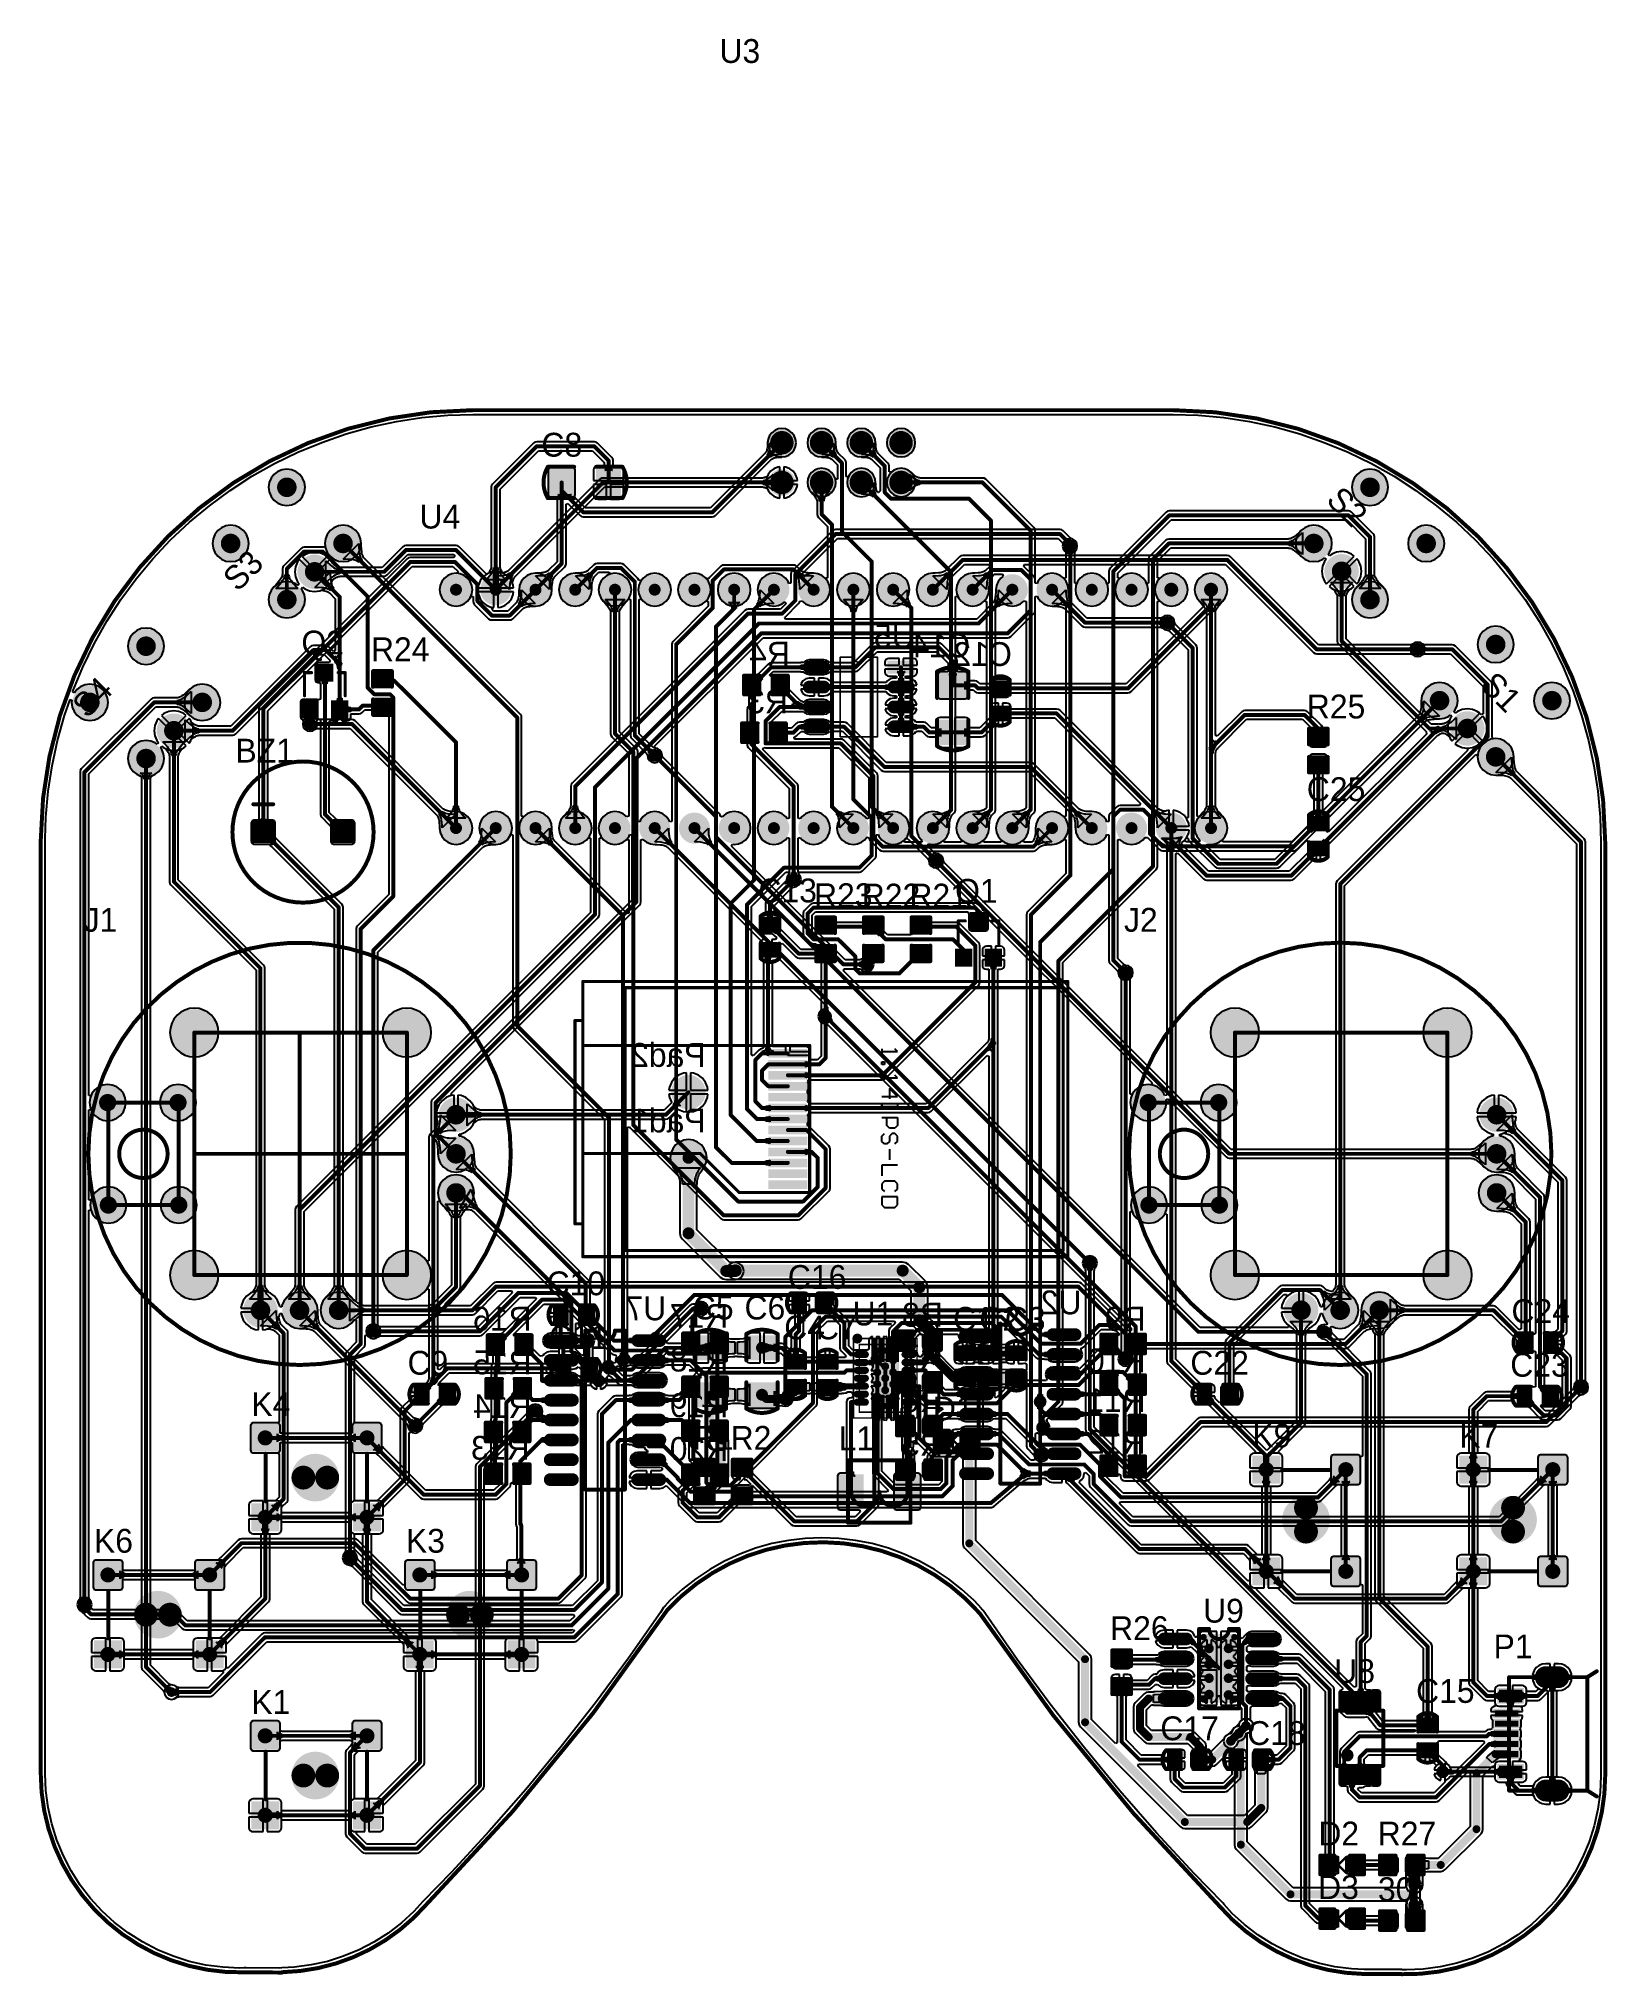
# Model space of a CAD drawing. Header units: millimetres. Extents: x 6.5 to 10.45, y 0.98 to 5.86.
import ezdxf

# ---------------------------------------------------------------- set-up
doc = ezdxf.new("R2010")
doc.units = ezdxf.units.MM
doc.header["$MEASUREMENT"] = 0
for name, color, linetype in [('BottomLayer', 5, 'Continuous'), ('BottomOverlay', 54, 'Continuous'), ('BottomPaste', 16, 'Continuous'), ('BottomSolder', 6, 'Continuous'), ('KeepOutLayer', 6, 'Continuous'), ('Mechanical13', 56, 'Continuous'), ('Mechanical15', 56, 'Continuous'), ('MultiLayer', 9, 'Continuous'), ('PadHoleLayer', 156, 'Continuous'), ('TopLayer', 1, 'Continuous'), ('TopOverlay', 2, 'Continuous'), ('TopPaste', 8, 'Continuous'), ('TopSolder', 216, 'Continuous'), ('ViaHoleLayer', 16, 'Continuous')]:
    doc.layers.add(name, color=color, linetype=linetype)

msp = doc.modelspace()

# ---------------------------------------------------------------- texts
at = {"layer": 'BottomOverlay', "text_generation_flag": 2}
for s, p in [('R4', (8.39, 4.284)), ('U5', (8.7044, 4.328)), ('C14', (8.844, 4.305)), ('C12', (8.949, 4.283)), ('R3', (8.385, 4.164)), ('Pad2', (8.178, 3.274)), ('Pad1', (8.178, 3.109)), ('U7', (8.079, 2.636)), ('U2', (9.124, 2.651)), ('R16', (7.74, 2.61)), ('R17', (8.235, 2.6171)), ('R8', (8.775, 2.62)), ('R9', (9.285, 2.61)), ('R15', (7.74, 2.5)), ('R18', (8.235, 2.5071)), ('R7', (8.775, 2.515)), ('R10', (9.285, 2.505)), ('R14', (7.74, 2.39)), ('R19', (8.235, 2.3921)), ('R6', (8.775, 2.405)), ('R11', (9.285, 2.405)), ('R13', (7.735, 2.285)), ('R20', (8.235, 2.2821)), ('R5', (8.775, 2.295)), ('R12', (9.285, 2.3))]:
    msp.add_text(s, height=0.06, dxfattribs=at).set_placement(p)
at = {"layer": 'TopOverlay'}
for s, p in [('U3', (8.213, 5.801)), ('C8', (7.765, 4.81)), ('U4', (7.458, 4.629)), ('Q2', (7.161, 4.312)), ('R24', (7.336, 4.295)), ('R25', (9.691, 4.151)), ('BZ1', (6.995, 4.04)), ('C25', (9.691, 3.943)), ('C13', (8.311, 3.688)), ('R23', (8.451, 3.676)), ('R22', (8.571, 3.675)), ('R21', (8.691, 3.675)), ('Q1', (8.806, 3.687)), ('J1', (6.613, 3.614)), ('J2', (9.231, 3.614)), ('C10', (7.778, 2.699)), ('C16', (8.385, 2.715)), ('C5', (8.146, 2.638)), ('C6', (8.276, 2.638)), ('U1', (8.548, 2.623)), ('C24', (10.206, 2.629)), ('C4', (8.376, 2.588)), ('C7', (8.456, 2.588)), ('C1', (8.801, 2.6095)), ('C2', (8.867, 2.6095)), ('C3', (8.931, 2.6095)), ('C11', (7.784, 2.564)), ('C9', (7.428, 2.499)), ('C22', (9.398, 2.499)), ('C23', (10.203, 2.494)), ('K4', (7.035, 2.395)), ('D1', (8.75, 2.384)), ('R1', (8.146, 2.31)), ('R2', (8.241, 2.31)), ('L1', (8.513, 2.309)), ('K9', (9.554, 2.3161)), ('K7', (10.075, 2.3151)), ('K6', (6.639, 2.051)), ('K3', (7.424, 2.051)), ('U9', (9.43, 1.875)), ('R26', (9.196, 1.831)), ('P1', (10.161, 1.785)), ('U8', (9.76, 1.723)), ('C15', (9.966, 1.673)), ('K1', (7.035, 1.645)), ('C17', (9.3225, 1.579)), ('C18', (9.541, 1.567)), ('D2', (9.72, 1.314)), ('R27', (9.8695, 1.314)), ('D3', (9.7195, 1.179)), ('30', (9.87, 1.174))]:
    msp.add_text(s, height=0.06, dxfattribs=at).set_placement(p)
for s, rotation, p in [('S2', 315, (9.7369, 4.6975)), ('S3', 45, (7.0005, 4.4677)), ('S4', 45, (6.6215, 4.149)), ('S1', 315, (10.124, 4.2311))]:
    msp.add_text(s, height=0.06, rotation=rotation, dxfattribs=at).set_placement(p)

# ---------------------------------------------------------------- blocks, each defined once
blk = doc.blocks.new('_____1')
at = {"layer": 'BottomLayer', "const_width": 0.0394}
for points in [[(-0.1197, 0.2, 1), (-0.0803, 0.2, 1)], [(0.0803, 0.2, 1), (0.1197, 0.2, 1)], [(-0.1197, 0, 1), (-0.0803, 0, 1)], [(-0.0206, 0, 1), (0.0187, 0, 1)], [(0.0803, 0, 1), (0.1197, 0, 1)]]:
    blk.add_lwpolyline(points, format="xyb", close=True, dxfattribs=at)
at = {"layer": 'BottomSolder', "const_width": 0.0434}
for points in [[(-0.1217, 0.2, 1), (-0.0783, 0.2, 1)], [(0.0783, 0.2, 1), (0.1217, 0.2, 1)], [(-0.1217, 0, 1), (-0.0783, 0, 1)], [(-0.0226, 0, 1), (0.0207, 0, 1)], [(0.0783, 0, 1), (0.1217, 0, 1)]]:
    blk.add_lwpolyline(points, format="xyb", close=True, dxfattribs=at)
at = {"layer": 'MultiLayer', "const_width": 0.0394}
for points in [[(-0.1197, 0.2, 1), (-0.0803, 0.2, 1)], [(0.0803, 0.2, 1), (0.1197, 0.2, 1)], [(-0.1197, 0, 1), (-0.0803, 0, 1)], [(-0.0206, 0, 1), (0.0187, 0, 1)], [(0.0803, 0, 1), (0.1197, 0, 1)]]:
    blk.add_lwpolyline(points, format="xyb", close=True, dxfattribs=at)
at = {"layer": 'PadHoleLayer', "const_width": 0.0246}
for points in [[(-0.1123, 0.2, 1), (-0.0877, 0.2, 1)], [(0.0877, 0.2, 1), (0.1123, 0.2, 1)], [(-0.1123, 0, 1), (-0.0877, 0, 1)], [(-0.0133, 0, 1), (0.0113, 0, 1)], [(0.0877, 0, 1), (0.1123, 0, 1)]]:
    blk.add_lwpolyline(points, format="xyb", close=True, dxfattribs=at)
at = {"layer": 'TopLayer', "const_width": 0.0394}
for points in [[(-0.1197, 0.2, 1), (-0.0803, 0.2, 1)], [(0.0803, 0.2, 1), (0.1197, 0.2, 1)], [(-0.1197, 0, 1), (-0.0803, 0, 1)], [(-0.0206, 0, 1), (0.0187, 0, 1)], [(0.0803, 0, 1), (0.1197, 0, 1)]]:
    blk.add_lwpolyline(points, format="xyb", close=True, dxfattribs=at)
at = {"layer": 'TopSolder', "const_width": 0.0434}
for points in [[(-0.1217, 0.2, 1), (-0.0783, 0.2, 1)], [(0.0783, 0.2, 1), (0.1217, 0.2, 1)], [(-0.1217, 0, 1), (-0.0783, 0, 1)], [(-0.0226, 0, 1), (0.0207, 0, 1)], [(0.0783, 0, 1), (0.1217, 0, 1)]]:
    blk.add_lwpolyline(points, format="xyb", close=True, dxfattribs=at)
blk = doc.blocks.new('___R0603_2')
at = {"layer": 'TopLayer'}
for points in [[(-0.0472, -0.0157), (-0.0157, -0.0157), (-0.0472, 0.0157), (-0.0157, 0.0157)], [(0.0157, -0.0157), (0.0472, -0.0157), (0.0157, 0.0157), (0.0472, 0.0157)]]:
    blk.add_solid(points, dxfattribs=at)
at = {"layer": 'TopOverlay', "const_width": 0.01}
for points in [[(-0.0551, -0.0236), (-0.0551, 0.0236)], [(-0.0551, 0.0236), (-0.0157, 0.0236)], [(0.0157, 0.0236), (0.0551, 0.0236)], [(0.0551, -0.0236), (0.0551, 0.0236)], [(-0.0551, -0.0236), (-0.0157, -0.0236)], [(0.0157, -0.0236), (0.0551, -0.0236)]]:
    blk.add_lwpolyline(points, dxfattribs=at)
at = {"layer": 'TopOverlay', "const_width": 0.005}
for points in [[(-0.0576, 0.0236, 1), (-0.0526, 0.0236, 1)], [(-0.0576, 0.0236, 1), (-0.0526, 0.0236, 1)], [(-0.0182, 0.0236, 1), (-0.0132, 0.0236, 1)], [(0.0132, 0.0236, 1), (0.0182, 0.0236, 1)], [(0.0526, 0.0236, 1), (0.0576, 0.0236, 1)], [(0.0526, 0.0236, 1), (0.0576, 0.0236, 1)], [(-0.0576, -0.0236, 1), (-0.0526, -0.0236, 1)], [(-0.0576, -0.0236, 1), (-0.0526, -0.0236, 1)], [(-0.0182, -0.0236, 1), (-0.0132, -0.0236, 1)], [(0.0132, -0.0236, 1), (0.0182, -0.0236, 1)], [(0.0526, -0.0236, 1), (0.0576, -0.0236, 1)], [(0.0526, -0.0236, 1), (0.0576, -0.0236, 1)]]:
    blk.add_lwpolyline(points, format="xyb", close=True, dxfattribs=at)
at = {"layer": 'TopPaste'}
for points in [[(-0.0472, -0.0157), (-0.0157, -0.0157), (-0.0472, 0.0157), (-0.0157, 0.0157)], [(0.0157, -0.0157), (0.0472, -0.0157), (0.0157, 0.0157), (0.0472, 0.0157)]]:
    blk.add_solid(points, dxfattribs=at)
at = {"layer": 'TopSolder'}
for points in [[(-0.0512, -0.0197), (-0.0117, -0.0197), (-0.0512, 0.0197), (-0.0117, 0.0197)], [(0.0117, -0.0197), (0.0512, -0.0197), (0.0117, 0.0197), (0.0512, 0.0197)]]:
    blk.add_solid(points, dxfattribs=at)
blk = doc.blocks.new('SOP_8_PAD_3')
at = {"layer": 'TopLayer', "const_width": 0.024}
for points in [[(-0.082, 0.074), (-0.138, 0.074)], [(0.138, 0.074), (0.082, 0.074)], [(-0.082, 0.024), (-0.138, 0.024)], [(0.138, 0.024), (0.082, 0.024)], [(-0.082, -0.026), (-0.138, -0.026)], [(0.138, -0.026), (0.082, -0.026)], [(-0.082, -0.076), (-0.138, -0.076)], [(0.138, -0.076), (0.082, -0.076)]]:
    blk.add_lwpolyline(points, dxfattribs=at)
at = {"layer": 'TopLayer'}
for points, const_width in [([(-0.144, 0.074, 1), (-0.132, 0.074, 1)], 0.012), ([(-0.088, 0.074, 1), (-0.076, 0.074, 1)], 0.012), ([(-0.0411, 0.0783, 1), (-0.0368, 0.0783, 1)], 0.00433), ([(0.0368, 0.0783, 1), (0.0411, 0.0783, 1)], 0.00433), ([(0.076, 0.074, 1), (0.088, 0.074, 1)], 0.012), ([(0.132, 0.074, 1), (0.144, 0.074, 1)], 0.012), ([(-0.144, 0.024, 1), (-0.132, 0.024, 1)], 0.012), ([(-0.088, 0.024, 1), (-0.076, 0.024, 1)], 0.012), ([(0.076, 0.024, 1), (0.088, 0.024, 1)], 0.012), ([(0.132, 0.024, 1), (0.144, 0.024, 1)], 0.012), ([(-0.144, -0.026, 1), (-0.132, -0.026, 1)], 0.012), ([(-0.088, -0.026, 1), (-0.076, -0.026, 1)], 0.012), ([(0.076, -0.026, 1), (0.088, -0.026, 1)], 0.012), ([(0.132, -0.026, 1), (0.144, -0.026, 1)], 0.012), ([(-0.144, -0.076, 1), (-0.132, -0.076, 1)], 0.012), ([(-0.088, -0.076, 1), (-0.076, -0.076, 1)], 0.012), ([(-0.0411, -0.0783, 1), (-0.0368, -0.0783, 1)], 0.00433), ([(0.0368, -0.0783, 1), (0.0411, -0.0783, 1)], 0.00433), ([(0.076, -0.076, 1), (0.088, -0.076, 1)], 0.012), ([(0.132, -0.076, 1), (0.144, -0.076, 1)], 0.012)]:
    blk.add_lwpolyline(points, format="xyb", close=True, dxfattribs=dict(at, const_width=const_width))
for points in [[(0.0433, 0.0783), (-0.0433, 0.0783), (0.0433, -0.0783), (-0.0433, -0.0783)], [(0.039, 0.0827), (-0.039, 0.0827), (0.039, -0.0827), (-0.039, -0.0827)]]:
    blk.add_solid(points, dxfattribs=at)
at = {"layer": 'TopOverlay', "const_width": 0.01}
for points in [[(-0.05, -0.101), (-0.05, 0.099)], [(-0.05, 0.099), (-0.025, 0.099)], [(0.025, 0.099), (0.05, 0.099)], [(0.05, -0.101), (0.05, 0.099)], [(-0.05, -0.101), (0.05, -0.101)]]:
    blk.add_lwpolyline(points, dxfattribs=at)
at = {"layer": 'TopOverlay', "const_width": 0.005}
for points in [[(-0.0525, 0.099, 1), (-0.0475, 0.099, 1)], [(-0.0525, 0.099, 1), (-0.0475, 0.099, 1)], [(-0.0275, 0.099, 1), (-0.0225, 0.099, 1)], [(-0.0275, 0.099, 1), (-0.0225, 0.099, 1)], [(0.0225, 0.099, 1), (0.0275, 0.099, 1)], [(0.0225, 0.099, 1), (0.0275, 0.099, 1)], [(0.0475, 0.099, 1), (0.0525, 0.099, 1)], [(0.0475, 0.099, 1), (0.0525, 0.099, 1)], [(-0.0525, -0.101, 1), (-0.0475, -0.101, 1)], [(-0.0525, -0.101, 1), (-0.0475, -0.101, 1)], [(0.0475, -0.101, 1), (0.0525, -0.101, 1)], [(0.0475, -0.101, 1), (0.0525, -0.101, 1)]]:
    blk.add_lwpolyline(points, format="xyb", close=True, dxfattribs=at)
at = {"layer": 'TopOverlay', "const_width": 0.01}
blk.add_lwpolyline([(0.025, 0.099, -1), (-0.025, 0.099)], format="xyb", dxfattribs=at)
at = {"layer": 'TopPaste', "const_width": 0.024}
for points in [[(-0.082, 0.074), (-0.138, 0.074)], [(0.138, 0.074), (0.082, 0.074)], [(-0.082, 0.024), (-0.138, 0.024)], [(0.138, 0.024), (0.082, 0.024)], [(-0.082, -0.026), (-0.138, -0.026)], [(0.138, -0.026), (0.082, -0.026)], [(-0.082, -0.076), (-0.138, -0.076)], [(0.138, -0.076), (0.082, -0.076)]]:
    blk.add_lwpolyline(points, dxfattribs=at)
at = {"layer": 'TopPaste'}
for points, const_width in [([(-0.144, 0.074, 1), (-0.132, 0.074, 1)], 0.012), ([(-0.088, 0.074, 1), (-0.076, 0.074, 1)], 0.012), ([(-0.0411, 0.0783, 1), (-0.0368, 0.0783, 1)], 0.00433), ([(0.0368, 0.0783, 1), (0.0411, 0.0783, 1)], 0.00433), ([(0.076, 0.074, 1), (0.088, 0.074, 1)], 0.012), ([(0.132, 0.074, 1), (0.144, 0.074, 1)], 0.012), ([(-0.144, 0.024, 1), (-0.132, 0.024, 1)], 0.012), ([(-0.088, 0.024, 1), (-0.076, 0.024, 1)], 0.012), ([(0.076, 0.024, 1), (0.088, 0.024, 1)], 0.012), ([(0.132, 0.024, 1), (0.144, 0.024, 1)], 0.012), ([(-0.144, -0.026, 1), (-0.132, -0.026, 1)], 0.012), ([(-0.088, -0.026, 1), (-0.076, -0.026, 1)], 0.012), ([(0.076, -0.026, 1), (0.088, -0.026, 1)], 0.012), ([(0.132, -0.026, 1), (0.144, -0.026, 1)], 0.012), ([(-0.144, -0.076, 1), (-0.132, -0.076, 1)], 0.012), ([(-0.088, -0.076, 1), (-0.076, -0.076, 1)], 0.012), ([(-0.0411, -0.0783, 1), (-0.0368, -0.0783, 1)], 0.00433), ([(0.0368, -0.0783, 1), (0.0411, -0.0783, 1)], 0.00433), ([(0.076, -0.076, 1), (0.088, -0.076, 1)], 0.012), ([(0.132, -0.076, 1), (0.144, -0.076, 1)], 0.012)]:
    blk.add_lwpolyline(points, format="xyb", close=True, dxfattribs=dict(at, const_width=const_width))
for points in [[(0.0433, 0.0783), (-0.0433, 0.0783), (0.0433, -0.0783), (-0.0433, -0.0783)], [(0.039, 0.0827), (-0.039, 0.0827), (0.039, -0.0827), (-0.039, -0.0827)]]:
    blk.add_solid(points, dxfattribs=at)
at = {"layer": 'TopSolder', "const_width": 0.032}
for points in [[(-0.082, 0.074), (-0.138, 0.074)], [(0.138, 0.074), (0.082, 0.074)], [(-0.082, 0.024), (-0.138, 0.024)], [(0.138, 0.024), (0.082, 0.024)], [(-0.082, -0.026), (-0.138, -0.026)], [(0.138, -0.026), (0.082, -0.026)], [(-0.082, -0.076), (-0.138, -0.076)], [(0.138, -0.076), (0.082, -0.076)]]:
    blk.add_lwpolyline(points, dxfattribs=at)
at = {"layer": 'TopSolder'}
for points, const_width in [([(-0.146, 0.074, 1), (-0.13, 0.074, 1)], 0.016), ([(-0.09, 0.074, 1), (-0.074, 0.074, 1)], 0.016), ([(-0.0431, 0.0783, 1), (-0.0348, 0.0783, 1)], 0.00833), ([(0.0348, 0.0783, 1), (0.0431, 0.0783, 1)], 0.00833), ([(0.074, 0.074, 1), (0.09, 0.074, 1)], 0.016), ([(0.13, 0.074, 1), (0.146, 0.074, 1)], 0.016), ([(-0.146, 0.024, 1), (-0.13, 0.024, 1)], 0.016), ([(-0.09, 0.024, 1), (-0.074, 0.024, 1)], 0.016), ([(0.074, 0.024, 1), (0.09, 0.024, 1)], 0.016), ([(0.13, 0.024, 1), (0.146, 0.024, 1)], 0.016), ([(-0.146, -0.026, 1), (-0.13, -0.026, 1)], 0.016), ([(-0.09, -0.026, 1), (-0.074, -0.026, 1)], 0.016), ([(0.074, -0.026, 1), (0.09, -0.026, 1)], 0.016), ([(0.13, -0.026, 1), (0.146, -0.026, 1)], 0.016), ([(-0.146, -0.076, 1), (-0.13, -0.076, 1)], 0.016), ([(-0.09, -0.076, 1), (-0.074, -0.076, 1)], 0.016), ([(-0.0431, -0.0783, 1), (-0.0348, -0.0783, 1)], 0.00833), ([(0.0348, -0.0783, 1), (0.0431, -0.0783, 1)], 0.00833), ([(0.074, -0.076, 1), (0.09, -0.076, 1)], 0.016), ([(0.13, -0.076, 1), (0.146, -0.076, 1)], 0.016)]:
    blk.add_lwpolyline(points, format="xyb", close=True, dxfattribs=dict(at, const_width=const_width))
for points in [[(0.0473, 0.0783), (-0.0473, 0.0783), (0.0473, -0.0783), (-0.0473, -0.0783)], [(0.039, 0.0867), (-0.039, 0.0867), (0.039, -0.0867), (-0.039, -0.0867)]]:
    blk.add_solid(points, dxfattribs=at)
blk = doc.blocks.new('___R0603_4')
at = {"layer": 'TopLayer'}
for points in [[(-0.0472, -0.0157), (-0.0157, -0.0157), (-0.0472, 0.0157), (-0.0157, 0.0157)], [(0.0157, -0.0157), (0.0472, -0.0157), (0.0157, 0.0157), (0.0472, 0.0157)]]:
    blk.add_solid(points, dxfattribs=at)
at = {"layer": 'TopOverlay', "const_width": 0.01}
for points in [[(-0.0551, -0.0236), (-0.0551, 0.0236)], [(-0.0551, 0.0236), (-0.0157, 0.0236)], [(0.0157, 0.0236), (0.0551, 0.0236)], [(0.0551, -0.0236), (0.0551, 0.0236)], [(-0.0551, -0.0236), (-0.0157, -0.0236)], [(0.0157, -0.0236), (0.0551, -0.0236)]]:
    blk.add_lwpolyline(points, dxfattribs=at)
at = {"layer": 'TopOverlay', "const_width": 0.005}
for points in [[(-0.0576, 0.0236, 1), (-0.0526, 0.0236, 1)], [(-0.0576, 0.0236, 1), (-0.0526, 0.0236, 1)], [(-0.0182, 0.0236, 1), (-0.0132, 0.0236, 1)], [(0.0132, 0.0236, 1), (0.0182, 0.0236, 1)], [(0.0526, 0.0236, 1), (0.0576, 0.0236, 1)], [(0.0526, 0.0236, 1), (0.0576, 0.0236, 1)], [(-0.0576, -0.0236, 1), (-0.0526, -0.0236, 1)], [(-0.0576, -0.0236, 1), (-0.0526, -0.0236, 1)], [(-0.0182, -0.0236, 1), (-0.0132, -0.0236, 1)], [(0.0132, -0.0236, 1), (0.0182, -0.0236, 1)], [(0.0526, -0.0236, 1), (0.0576, -0.0236, 1)], [(0.0526, -0.0236, 1), (0.0576, -0.0236, 1)]]:
    blk.add_lwpolyline(points, format="xyb", close=True, dxfattribs=at)
at = {"layer": 'TopPaste'}
for points in [[(-0.0472, -0.0157), (-0.0157, -0.0157), (-0.0472, 0.0157), (-0.0157, 0.0157)], [(0.0157, -0.0157), (0.0472, -0.0157), (0.0157, 0.0157), (0.0472, 0.0157)]]:
    blk.add_solid(points, dxfattribs=at)
at = {"layer": 'TopSolder'}
for points in [[(-0.0512, -0.0197), (-0.0117, -0.0197), (-0.0512, 0.0197), (-0.0117, 0.0197)], [(0.0117, -0.0197), (0.0512, -0.0197), (0.0117, 0.0197), (0.0512, 0.0197)]]:
    blk.add_solid(points, dxfattribs=at)
blk = doc.blocks.new('___R0603_5')
at = {"layer": 'TopLayer'}
for points in [[(-0.0472, -0.0157), (-0.0157, -0.0157), (-0.0472, 0.0157), (-0.0157, 0.0157)], [(0.0157, -0.0157), (0.0472, -0.0157), (0.0157, 0.0157), (0.0472, 0.0157)]]:
    blk.add_solid(points, dxfattribs=at)
at = {"layer": 'TopOverlay', "const_width": 0.01}
for points in [[(-0.0551, 0.0236), (-0.0551, -0.0236)], [(-0.0551, 0.0236), (-0.0157, 0.0236)], [(0.0157, 0.0236), (0.0551, 0.0236)], [(0.0551, 0.0236), (0.0551, -0.0236)], [(-0.0551, -0.0236), (-0.0157, -0.0236)], [(0.0157, -0.0236), (0.0551, -0.0236)]]:
    blk.add_lwpolyline(points, dxfattribs=at)
at = {"layer": 'TopOverlay', "const_width": 0.005}
for points in [[(-0.0576, 0.0236, 1), (-0.0526, 0.0236, 1)], [(-0.0576, 0.0236, 1), (-0.0526, 0.0236, 1)], [(-0.0182, 0.0236, 1), (-0.0132, 0.0236, 1)], [(0.0132, 0.0236, 1), (0.0182, 0.0236, 1)], [(0.0526, 0.0236, 1), (0.0576, 0.0236, 1)], [(0.0526, 0.0236, 1), (0.0576, 0.0236, 1)], [(-0.0576, -0.0236, 1), (-0.0526, -0.0236, 1)], [(-0.0576, -0.0236, 1), (-0.0526, -0.0236, 1)], [(-0.0182, -0.0236, 1), (-0.0132, -0.0236, 1)], [(0.0132, -0.0236, 1), (0.0182, -0.0236, 1)], [(0.0526, -0.0236, 1), (0.0576, -0.0236, 1)], [(0.0526, -0.0236, 1), (0.0576, -0.0236, 1)]]:
    blk.add_lwpolyline(points, format="xyb", close=True, dxfattribs=at)
at = {"layer": 'TopPaste'}
for points in [[(-0.0472, -0.0157), (-0.0157, -0.0157), (-0.0472, 0.0157), (-0.0157, 0.0157)], [(0.0157, -0.0157), (0.0472, -0.0157), (0.0157, 0.0157), (0.0472, 0.0157)]]:
    blk.add_solid(points, dxfattribs=at)
at = {"layer": 'TopSolder'}
for points in [[(-0.0512, -0.0197), (-0.0117, -0.0197), (-0.0512, 0.0197), (-0.0117, 0.0197)], [(0.0117, -0.0197), (0.0512, -0.0197), (0.0117, 0.0197), (0.0512, 0.0197)]]:
    blk.add_solid(points, dxfattribs=at)
blk = doc.blocks.new('LED_0603_6')
at = {"layer": 'TopLayer'}
for points in [[(-0.0472, -0.0157), (-0.0157, -0.0157), (-0.0472, 0.0157), (-0.0157, 0.0157)], [(0.0157, -0.0157), (0.0472, -0.0157), (0.0157, 0.0157), (0.0472, 0.0157)]]:
    blk.add_solid(points, dxfattribs=at)
at = {"layer": 'TopOverlay'}
for points, const_width in [([(-0.0197, 0.0236), (-0.0551, 0.0236)], 0.01), ([(-0.0551, 0.0236), (-0.0551, -0.0236)], 0.01), ([(0.0098, 0), (-0.0098, 0.0197)], 0.006), ([(-0.0098, 0.0197), (-0.0098, -0.0197)], 0.006), ([(0.0098, 0), (-0.0098, -0.0197)], 0.006), ([(0.0098, 0.0197), (0.0098, -0.0197)], 0.006), ([(0.0551, 0.0236), (0.0197, 0.0236)], 0.01), ([(0.0551, 0.0236), (0.0551, -0.0236)], 0.01), ([(-0.0197, -0.0236), (-0.0551, -0.0236)], 0.01), ([(0.0551, -0.0236), (0.0197, -0.0236)], 0.01)]:
    blk.add_lwpolyline(points, dxfattribs=dict(at, const_width=const_width))
for points, const_width in [([(-0.0576, 0.0236, 1), (-0.0526, 0.0236, 1)], 0.005), ([(-0.0576, 0.0236, 1), (-0.0526, 0.0236, 1)], 0.005), ([(-0.0222, 0.0236, 1), (-0.0172, 0.0236, 1)], 0.005), ([(-0.0113, 0.0197, 1), (-0.0083, 0.0197, 1)], 0.003), ([(-0.0113, 0.0197, 1), (-0.0083, 0.0197, 1)], 0.003), ([(0.0083, 0.0197, 1), (0.0113, 0.0197, 1)], 0.003), ([(0.0083, 0, 1), (0.0113, 0, 1)], 0.003), ([(0.0083, 0, 1), (0.0113, 0, 1)], 0.003), ([(0.0172, 0.0236, 1), (0.0222, 0.0236, 1)], 0.005), ([(0.0526, 0.0236, 1), (0.0576, 0.0236, 1)], 0.005), ([(0.0526, 0.0236, 1), (0.0576, 0.0236, 1)], 0.005), ([(-0.0576, -0.0236, 1), (-0.0526, -0.0236, 1)], 0.005), ([(-0.0576, -0.0236, 1), (-0.0526, -0.0236, 1)], 0.005), ([(-0.0222, -0.0236, 1), (-0.0172, -0.0236, 1)], 0.005), ([(-0.0113, -0.0197, 1), (-0.0083, -0.0197, 1)], 0.003), ([(-0.0113, -0.0197, 1), (-0.0083, -0.0197, 1)], 0.003), ([(0.0083, -0.0197, 1), (0.0113, -0.0197, 1)], 0.003), ([(0.0172, -0.0236, 1), (0.0222, -0.0236, 1)], 0.005), ([(0.0526, -0.0236, 1), (0.0576, -0.0236, 1)], 0.005), ([(0.0526, -0.0236, 1), (0.0576, -0.0236, 1)], 0.005)]:
    blk.add_lwpolyline(points, format="xyb", close=True, dxfattribs=dict(at, const_width=const_width))
at = {"layer": 'TopPaste'}
for points in [[(-0.0433, -0.0118), (-0.0197, -0.0118), (-0.0433, 0.0118), (-0.0197, 0.0118)], [(0.0197, -0.0118), (0.0433, -0.0118), (0.0197, 0.0118), (0.0433, 0.0118)]]:
    blk.add_solid(points, dxfattribs=at)
at = {"layer": 'TopSolder'}
for points in [[(-0.0512, -0.0197), (-0.0117, -0.0197), (-0.0512, 0.0197), (-0.0117, 0.0197)], [(0.0117, -0.0197), (0.0512, -0.0197), (0.0117, 0.0197), (0.0512, 0.0197)]]:
    blk.add_solid(points, dxfattribs=at)
blk = doc.blocks.new('LED_0603_7')
at = {"layer": 'TopLayer'}
for points in [[(-0.0472, -0.0157), (-0.0157, -0.0157), (-0.0472, 0.0157), (-0.0157, 0.0157)], [(0.0157, -0.0157), (0.0472, -0.0157), (0.0157, 0.0157), (0.0472, 0.0157)]]:
    blk.add_solid(points, dxfattribs=at)
at = {"layer": 'TopOverlay'}
for points, const_width in [([(-0.0197, 0.0236), (-0.0551, 0.0236)], 0.01), ([(-0.0551, 0.0236), (-0.0551, -0.0236)], 0.01), ([(0.0098, 0), (-0.0098, 0.0197)], 0.006), ([(-0.0098, 0.0197), (-0.0098, -0.0197)], 0.006), ([(0.0098, 0), (-0.0098, -0.0197)], 0.006), ([(0.0098, 0.0197), (0.0098, -0.0197)], 0.006), ([(0.0551, 0.0236), (0.0197, 0.0236)], 0.01), ([(0.0551, 0.0236), (0.0551, -0.0236)], 0.01), ([(-0.0197, -0.0236), (-0.0551, -0.0236)], 0.01), ([(0.0551, -0.0236), (0.0197, -0.0236)], 0.01)]:
    blk.add_lwpolyline(points, dxfattribs=dict(at, const_width=const_width))
for points, const_width in [([(-0.0576, 0.0236, 1), (-0.0526, 0.0236, 1)], 0.005), ([(-0.0576, 0.0236, 1), (-0.0526, 0.0236, 1)], 0.005), ([(-0.0222, 0.0236, 1), (-0.0172, 0.0236, 1)], 0.005), ([(-0.0113, 0.0197, 1), (-0.0083, 0.0197, 1)], 0.003), ([(-0.0113, 0.0197, 1), (-0.0083, 0.0197, 1)], 0.003), ([(0.0083, 0.0197, 1), (0.0113, 0.0197, 1)], 0.003), ([(0.0083, 0, 1), (0.0113, 0, 1)], 0.003), ([(0.0083, 0, 1), (0.0113, 0, 1)], 0.003), ([(0.0172, 0.0236, 1), (0.0222, 0.0236, 1)], 0.005), ([(0.0526, 0.0236, 1), (0.0576, 0.0236, 1)], 0.005), ([(0.0526, 0.0236, 1), (0.0576, 0.0236, 1)], 0.005), ([(-0.0576, -0.0236, 1), (-0.0526, -0.0236, 1)], 0.005), ([(-0.0576, -0.0236, 1), (-0.0526, -0.0236, 1)], 0.005), ([(-0.0222, -0.0236, 1), (-0.0172, -0.0236, 1)], 0.005), ([(-0.0113, -0.0197, 1), (-0.0083, -0.0197, 1)], 0.003), ([(-0.0113, -0.0197, 1), (-0.0083, -0.0197, 1)], 0.003), ([(0.0083, -0.0197, 1), (0.0113, -0.0197, 1)], 0.003), ([(0.0172, -0.0236, 1), (0.0222, -0.0236, 1)], 0.005), ([(0.0526, -0.0236, 1), (0.0576, -0.0236, 1)], 0.005), ([(0.0526, -0.0236, 1), (0.0576, -0.0236, 1)], 0.005)]:
    blk.add_lwpolyline(points, format="xyb", close=True, dxfattribs=dict(at, const_width=const_width))
at = {"layer": 'TopPaste'}
for points in [[(-0.0433, -0.0118), (-0.0197, -0.0118), (-0.0433, 0.0118), (-0.0197, 0.0118)], [(0.0197, -0.0118), (0.0433, -0.0118), (0.0197, 0.0118), (0.0433, 0.0118)]]:
    blk.add_solid(points, dxfattribs=at)
at = {"layer": 'TopSolder'}
for points in [[(-0.0512, -0.0197), (-0.0117, -0.0197), (-0.0512, 0.0197), (-0.0117, 0.0197)], [(0.0117, -0.0197), (0.0512, -0.0197), (0.0117, 0.0197), (0.0512, 0.0197)]]:
    blk.add_solid(points, dxfattribs=at)
blk = doc.blocks.new('___C0603_8')
at = {"layer": 'TopLayer'}
for points in [[(-0.0472, -0.0157), (-0.0157, -0.0157), (-0.0472, 0.0157), (-0.0157, 0.0157)], [(0.0157, -0.0157), (0.0472, -0.0157), (0.0157, 0.0157), (0.0472, 0.0157)]]:
    blk.add_solid(points, dxfattribs=at)
at = {"layer": 'TopOverlay', "const_width": 0.01}
for points in [[(-0.0531, -0.0236, -0.390984), (-0.0531, 0.0236)], [(0.0536, 0.023, -0.384894), (0.0531, -0.0236)]]:
    blk.add_lwpolyline(points, format="xyb", dxfattribs=at)
for points in [[(-0.0531, 0.0236), (-0.0157, 0.0236)], [(0.0157, 0.0236), (0.0531, 0.0236)], [(-0.0531, -0.0236), (-0.0157, -0.0236)], [(0.0157, -0.0236), (0.0531, -0.0236)]]:
    blk.add_lwpolyline(points, dxfattribs=at)
at = {"layer": 'TopOverlay', "const_width": 0.005}
for points in [[(-0.0556, 0.0236, 1), (-0.0506, 0.0236, 1)], [(-0.0556, 0.0236, 1), (-0.0506, 0.0236, 1)], [(-0.0182, 0.0236, 1), (-0.0132, 0.0236, 1)], [(0.0132, 0.0236, 1), (0.0182, 0.0236, 1)], [(0.0506, 0.0236, 1), (0.0556, 0.0236, 1)], [(0.0511, 0.023, 1), (0.0561, 0.023, 1)], [(-0.0556, -0.0236, 1), (-0.0506, -0.0236, 1)], [(-0.0556, -0.0236, 1), (-0.0506, -0.0236, 1)], [(-0.0182, -0.0236, 1), (-0.0132, -0.0236, 1)], [(0.0132, -0.0236, 1), (0.0182, -0.0236, 1)], [(0.0506, -0.0236, 1), (0.0556, -0.0236, 1)], [(0.0506, -0.0236, 1), (0.0556, -0.0236, 1)]]:
    blk.add_lwpolyline(points, format="xyb", close=True, dxfattribs=at)
at = {"layer": 'TopPaste'}
for points in [[(-0.0472, -0.0157), (-0.0157, -0.0157), (-0.0472, 0.0157), (-0.0157, 0.0157)], [(0.0157, -0.0157), (0.0472, -0.0157), (0.0157, 0.0157), (0.0472, 0.0157)]]:
    blk.add_solid(points, dxfattribs=at)
at = {"layer": 'TopSolder'}
for points in [[(-0.0512, -0.0197), (-0.0117, -0.0197), (-0.0512, 0.0197), (-0.0117, 0.0197)], [(0.0117, -0.0197), (0.0512, -0.0197), (0.0117, 0.0197), (0.0512, 0.0197)]]:
    blk.add_solid(points, dxfattribs=at)
blk = doc.blocks.new('___C0603_9')
at = {"layer": 'TopLayer'}
for points in [[(-0.0472, -0.0157), (-0.0157, -0.0157), (-0.0472, 0.0157), (-0.0157, 0.0157)], [(0.0157, -0.0157), (0.0472, -0.0157), (0.0157, 0.0157), (0.0472, 0.0157)]]:
    blk.add_solid(points, dxfattribs=at)
at = {"layer": 'TopOverlay', "const_width": 0.01}
for points in [[(-0.0531, -0.0236, -0.390984), (-0.0531, 0.0236)], [(0.0536, 0.023, -0.384894), (0.0531, -0.0236)]]:
    blk.add_lwpolyline(points, format="xyb", dxfattribs=at)
for points in [[(-0.0531, 0.0236), (-0.0157, 0.0236)], [(0.0157, 0.0236), (0.0531, 0.0236)], [(-0.0531, -0.0236), (-0.0157, -0.0236)], [(0.0157, -0.0236), (0.0531, -0.0236)]]:
    blk.add_lwpolyline(points, dxfattribs=at)
at = {"layer": 'TopOverlay', "const_width": 0.005}
for points in [[(-0.0556, 0.0236, 1), (-0.0506, 0.0236, 1)], [(-0.0556, 0.0236, 1), (-0.0506, 0.0236, 1)], [(-0.0182, 0.0236, 1), (-0.0132, 0.0236, 1)], [(0.0132, 0.0236, 1), (0.0182, 0.0236, 1)], [(0.0506, 0.0236, 1), (0.0556, 0.0236, 1)], [(0.0511, 0.023, 1), (0.0561, 0.023, 1)], [(-0.0556, -0.0236, 1), (-0.0506, -0.0236, 1)], [(-0.0556, -0.0236, 1), (-0.0506, -0.0236, 1)], [(-0.0182, -0.0236, 1), (-0.0132, -0.0236, 1)], [(0.0132, -0.0236, 1), (0.0182, -0.0236, 1)], [(0.0506, -0.0236, 1), (0.0556, -0.0236, 1)], [(0.0506, -0.0236, 1), (0.0556, -0.0236, 1)]]:
    blk.add_lwpolyline(points, format="xyb", close=True, dxfattribs=at)
at = {"layer": 'TopPaste'}
for points in [[(-0.0472, -0.0157), (-0.0157, -0.0157), (-0.0472, 0.0157), (-0.0157, 0.0157)], [(0.0157, -0.0157), (0.0472, -0.0157), (0.0157, 0.0157), (0.0472, 0.0157)]]:
    blk.add_solid(points, dxfattribs=at)
at = {"layer": 'TopSolder'}
for points in [[(-0.0512, -0.0197), (-0.0117, -0.0197), (-0.0512, 0.0197), (-0.0117, 0.0197)], [(0.0117, -0.0197), (0.0512, -0.0197), (0.0117, 0.0197), (0.0512, 0.0197)]]:
    blk.add_solid(points, dxfattribs=at)
blk = doc.blocks.new('BUZZ_DIP_10')
at = {"layer": 'BottomLayer'}
for points in [[(-0.0236, -0.0236), (0.0236, -0.0236), (-0.0236, 0.0236), (0.0236, 0.0236)], [(0.1764, -0.0236), (0.2236, -0.0236), (0.1764, 0.0236), (0.2236, 0.0236)]]:
    blk.add_solid(points, dxfattribs=at)
at = {"layer": 'BottomSolder'}
for points in [[(-0.0276, -0.0276), (0.0276, -0.0276), (-0.0276, 0.0276), (0.0276, 0.0276)], [(0.1724, -0.0276), (0.2276, -0.0276), (0.1724, 0.0276), (0.2276, 0.0276)]]:
    blk.add_solid(points, dxfattribs=at)
at = {"layer": 'MultiLayer'}
for points in [[(-0.0236, -0.0236), (0.0236, -0.0236), (-0.0236, 0.0236), (0.0236, 0.0236)], [(0.1764, -0.0236), (0.2236, -0.0236), (0.1764, 0.0236), (0.2236, 0.0236)]]:
    blk.add_solid(points, dxfattribs=at)
at = {"layer": 'PadHoleLayer', "const_width": 0.0138}
for points in [[(-0.0069, 0, 1), (0.0069, 0, 1)], [(0.1931, 0, 1), (0.2069, 0, 1)]]:
    blk.add_lwpolyline(points, format="xyb", close=True, dxfattribs=at)
at = {"layer": 'TopLayer'}
for points in [[(-0.0236, -0.0236), (0.0236, -0.0236), (-0.0236, 0.0236), (0.0236, 0.0236)], [(0.1764, -0.0236), (0.2236, -0.0236), (0.1764, 0.0236), (0.2236, 0.0236)]]:
    blk.add_solid(points, dxfattribs=at)
at = {"layer": 'TopOverlay'}
for points, const_width in [([(0.2776, 0, 1), (-0.0776, 0, 1)], 0.01), ([(-0.0025, 0.095, 1), (0.0025, 0.095, 1)], 0.005), ([(-0.0275, 0.07, 1), (-0.0225, 0.07, 1)], 0.005), ([(-0.0025, 0.045, 1), (0.0025, 0.045, 1)], 0.005), ([(0.0225, 0.07, 1), (0.0275, 0.07, 1)], 0.005), ([(-0.0801, 0, 1), (-0.0751, 0, 1)], 0.005), ([(0.2751, 0, 1), (0.2801, 0, 1)], 0.005)]:
    blk.add_lwpolyline(points, format="xyb", close=True, dxfattribs=dict(at, const_width=const_width))
at = {"layer": 'TopOverlay', "const_width": 0.01}
for points in [[(0, 0.045), (0, 0.095)], [(-0.025, 0.07), (0.025, 0.07)]]:
    blk.add_lwpolyline(points, dxfattribs=at)
at = {"layer": 'TopSolder'}
for points in [[(-0.0276, -0.0276), (0.0276, -0.0276), (-0.0276, 0.0276), (0.0276, 0.0276)], [(0.1724, -0.0276), (0.2276, -0.0276), (0.1724, 0.0276), (0.2276, 0.0276)]]:
    blk.add_solid(points, dxfattribs=at)
blk = doc.blocks.new('___C0603_11')
at = {"layer": 'TopLayer'}
for points in [[(-0.0472, -0.0157), (-0.0157, -0.0157), (-0.0472, 0.0157), (-0.0157, 0.0157)], [(0.0157, -0.0157), (0.0472, -0.0157), (0.0157, 0.0157), (0.0472, 0.0157)]]:
    blk.add_solid(points, dxfattribs=at)
at = {"layer": 'TopOverlay', "const_width": 0.01}
for points in [[(-0.0531, -0.0236, -0.390984), (-0.0531, 0.0236)], [(0.0536, 0.023, -0.384894), (0.0531, -0.0236)]]:
    blk.add_lwpolyline(points, format="xyb", dxfattribs=at)
for points in [[(-0.0532, 0.0236), (-0.0157, 0.0236)], [(0.0157, 0.0236), (0.0531, 0.0236)], [(-0.0532, -0.0236), (-0.0157, -0.0236)], [(0.0157, -0.0236), (0.0531, -0.0236)]]:
    blk.add_lwpolyline(points, dxfattribs=at)
at = {"layer": 'TopOverlay', "const_width": 0.005}
for points in [[(-0.0557, 0.0236, 1), (-0.0507, 0.0236, 1)], [(-0.0556, 0.0236, 1), (-0.0506, 0.0236, 1)], [(-0.0182, 0.0236, 1), (-0.0132, 0.0236, 1)], [(0.0132, 0.0236, 1), (0.0182, 0.0236, 1)], [(0.0506, 0.0236, 1), (0.0556, 0.0236, 1)], [(0.0511, 0.023, 1), (0.0561, 0.023, 1)], [(-0.0557, -0.0236, 1), (-0.0507, -0.0236, 1)], [(-0.0556, -0.0236, 1), (-0.0506, -0.0236, 1)], [(-0.0182, -0.0236, 1), (-0.0132, -0.0236, 1)], [(0.0132, -0.0236, 1), (0.0182, -0.0236, 1)], [(0.0506, -0.0236, 1), (0.0556, -0.0236, 1)], [(0.0506, -0.0236, 1), (0.0556, -0.0236, 1)]]:
    blk.add_lwpolyline(points, format="xyb", close=True, dxfattribs=at)
at = {"layer": 'TopPaste'}
for points in [[(-0.0472, -0.0157), (-0.0157, -0.0157), (-0.0472, 0.0157), (-0.0157, 0.0157)], [(0.0157, -0.0157), (0.0472, -0.0157), (0.0157, 0.0157), (0.0472, 0.0157)]]:
    blk.add_solid(points, dxfattribs=at)
at = {"layer": 'TopSolder'}
for points in [[(-0.0512, -0.0197), (-0.0117, -0.0197), (-0.0512, 0.0197), (-0.0117, 0.0197)], [(0.0117, -0.0197), (0.0512, -0.0197), (0.0117, 0.0197), (0.0512, 0.0197)]]:
    blk.add_solid(points, dxfattribs=at)
blk = doc.blocks.new('___C0603_12')
at = {"layer": 'TopLayer'}
for points in [[(-0.0472, -0.0157), (-0.0157, -0.0157), (-0.0472, 0.0157), (-0.0157, 0.0157)], [(0.0157, -0.0157), (0.0472, -0.0157), (0.0157, 0.0157), (0.0472, 0.0157)]]:
    blk.add_solid(points, dxfattribs=at)
at = {"layer": 'TopOverlay', "const_width": 0.01}
for points in [[(-0.0531, -0.0236, -0.390984), (-0.0531, 0.0236)], [(0.0536, 0.023, -0.384894), (0.0531, -0.0236)]]:
    blk.add_lwpolyline(points, format="xyb", dxfattribs=at)
for points in [[(-0.0532, 0.0236), (-0.0157, 0.0236)], [(0.0157, 0.0236), (0.0531, 0.0236)], [(-0.0532, -0.0236), (-0.0157, -0.0236)], [(0.0157, -0.0236), (0.0531, -0.0236)]]:
    blk.add_lwpolyline(points, dxfattribs=at)
at = {"layer": 'TopOverlay', "const_width": 0.005}
for points in [[(-0.0557, 0.0236, 1), (-0.0507, 0.0236, 1)], [(-0.0556, 0.0236, 1), (-0.0506, 0.0236, 1)], [(-0.0182, 0.0236, 1), (-0.0132, 0.0236, 1)], [(0.0132, 0.0236, 1), (0.0182, 0.0236, 1)], [(0.0506, 0.0236, 1), (0.0556, 0.0236, 1)], [(0.0511, 0.023, 1), (0.0561, 0.023, 1)], [(-0.0557, -0.0236, 1), (-0.0507, -0.0236, 1)], [(-0.0556, -0.0236, 1), (-0.0506, -0.0236, 1)], [(-0.0182, -0.0236, 1), (-0.0132, -0.0236, 1)], [(0.0132, -0.0236, 1), (0.0182, -0.0236, 1)], [(0.0506, -0.0236, 1), (0.0556, -0.0236, 1)], [(0.0506, -0.0236, 1), (0.0556, -0.0236, 1)]]:
    blk.add_lwpolyline(points, format="xyb", close=True, dxfattribs=at)
at = {"layer": 'TopPaste'}
for points in [[(-0.0472, -0.0157), (-0.0157, -0.0157), (-0.0472, 0.0157), (-0.0157, 0.0157)], [(0.0157, -0.0157), (0.0472, -0.0157), (0.0157, 0.0157), (0.0472, 0.0157)]]:
    blk.add_solid(points, dxfattribs=at)
at = {"layer": 'TopSolder'}
for points in [[(-0.0512, -0.0197), (-0.0117, -0.0197), (-0.0512, 0.0197), (-0.0117, 0.0197)], [(0.0117, -0.0197), (0.0512, -0.0197), (0.0117, 0.0197), (0.0512, 0.0197)]]:
    blk.add_solid(points, dxfattribs=at)
blk = doc.blocks.new('___C0603_13')
at = {"layer": 'TopLayer'}
for points in [[(-0.0472, -0.0157), (-0.0157, -0.0157), (-0.0472, 0.0157), (-0.0157, 0.0157)], [(0.0157, -0.0157), (0.0472, -0.0157), (0.0157, 0.0157), (0.0472, 0.0157)]]:
    blk.add_solid(points, dxfattribs=at)
at = {"layer": 'TopOverlay', "const_width": 0.01}
for points in [[(-0.0531, -0.0236, -0.390984), (-0.0531, 0.0236)], [(0.0536, 0.023, -0.384894), (0.0531, -0.0236)]]:
    blk.add_lwpolyline(points, format="xyb", dxfattribs=at)
for points in [[(-0.0532, 0.0236), (-0.0157, 0.0236)], [(0.0157, 0.0236), (0.0531, 0.0236)], [(-0.0532, -0.0236), (-0.0157, -0.0236)], [(0.0157, -0.0236), (0.0531, -0.0236)]]:
    blk.add_lwpolyline(points, dxfattribs=at)
at = {"layer": 'TopOverlay', "const_width": 0.005}
for points in [[(-0.0557, 0.0236, 1), (-0.0507, 0.0236, 1)], [(-0.0556, 0.0236, 1), (-0.0506, 0.0236, 1)], [(-0.0182, 0.0236, 1), (-0.0132, 0.0236, 1)], [(0.0132, 0.0236, 1), (0.0182, 0.0236, 1)], [(0.0506, 0.0236, 1), (0.0556, 0.0236, 1)], [(0.0511, 0.023, 1), (0.0561, 0.023, 1)], [(-0.0557, -0.0236, 1), (-0.0507, -0.0236, 1)], [(-0.0556, -0.0236, 1), (-0.0506, -0.0236, 1)], [(-0.0182, -0.0236, 1), (-0.0132, -0.0236, 1)], [(0.0132, -0.0236, 1), (0.0182, -0.0236, 1)], [(0.0506, -0.0236, 1), (0.0556, -0.0236, 1)], [(0.0506, -0.0236, 1), (0.0556, -0.0236, 1)]]:
    blk.add_lwpolyline(points, format="xyb", close=True, dxfattribs=at)
at = {"layer": 'TopPaste'}
for points in [[(-0.0472, -0.0157), (-0.0157, -0.0157), (-0.0472, 0.0157), (-0.0157, 0.0157)], [(0.0157, -0.0157), (0.0472, -0.0157), (0.0157, 0.0157), (0.0472, 0.0157)]]:
    blk.add_solid(points, dxfattribs=at)
at = {"layer": 'TopSolder'}
for points in [[(-0.0512, -0.0197), (-0.0117, -0.0197), (-0.0512, 0.0197), (-0.0117, 0.0197)], [(0.0117, -0.0197), (0.0512, -0.0197), (0.0117, 0.0197), (0.0512, 0.0197)]]:
    blk.add_solid(points, dxfattribs=at)
blk = doc.blocks.new('___C0603_14')
at = {"layer": 'TopLayer'}
for points in [[(-0.0472, -0.0157), (-0.0157, -0.0157), (-0.0472, 0.0157), (-0.0157, 0.0157)], [(0.0157, -0.0157), (0.0472, -0.0157), (0.0157, 0.0157), (0.0472, 0.0157)]]:
    blk.add_solid(points, dxfattribs=at)
at = {"layer": 'TopOverlay', "const_width": 0.01}
for points in [[(-0.0531, -0.0236, -0.390984), (-0.0531, 0.0236)], [(0.0536, 0.023, -0.384894), (0.0531, -0.0236)]]:
    blk.add_lwpolyline(points, format="xyb", dxfattribs=at)
for points in [[(-0.0532, 0.0236), (-0.0157, 0.0236)], [(0.0157, 0.0236), (0.0531, 0.0236)], [(-0.0532, -0.0236), (-0.0157, -0.0236)], [(0.0157, -0.0236), (0.0531, -0.0236)]]:
    blk.add_lwpolyline(points, dxfattribs=at)
at = {"layer": 'TopOverlay', "const_width": 0.005}
for points in [[(-0.0557, 0.0236, 1), (-0.0507, 0.0236, 1)], [(-0.0556, 0.0236, 1), (-0.0506, 0.0236, 1)], [(-0.0182, 0.0236, 1), (-0.0132, 0.0236, 1)], [(0.0132, 0.0236, 1), (0.0182, 0.0236, 1)], [(0.0506, 0.0236, 1), (0.0556, 0.0236, 1)], [(0.0511, 0.023, 1), (0.0561, 0.023, 1)], [(-0.0557, -0.0236, 1), (-0.0507, -0.0236, 1)], [(-0.0556, -0.0236, 1), (-0.0506, -0.0236, 1)], [(-0.0182, -0.0236, 1), (-0.0132, -0.0236, 1)], [(0.0132, -0.0236, 1), (0.0182, -0.0236, 1)], [(0.0506, -0.0236, 1), (0.0556, -0.0236, 1)], [(0.0506, -0.0236, 1), (0.0556, -0.0236, 1)]]:
    blk.add_lwpolyline(points, format="xyb", close=True, dxfattribs=at)
at = {"layer": 'TopPaste'}
for points in [[(-0.0472, -0.0157), (-0.0157, -0.0157), (-0.0472, 0.0157), (-0.0157, 0.0157)], [(0.0157, -0.0157), (0.0472, -0.0157), (0.0157, 0.0157), (0.0472, 0.0157)]]:
    blk.add_solid(points, dxfattribs=at)
at = {"layer": 'TopSolder'}
for points in [[(-0.0512, -0.0197), (-0.0117, -0.0197), (-0.0512, 0.0197), (-0.0117, 0.0197)], [(0.0117, -0.0197), (0.0512, -0.0197), (0.0117, 0.0197), (0.0512, 0.0197)]]:
    blk.add_solid(points, dxfattribs=at)
blk = doc.blocks.new('___C0603_15')
at = {"layer": 'TopLayer'}
for points in [[(-0.0472, -0.0157), (-0.0157, -0.0157), (-0.0472, 0.0157), (-0.0157, 0.0157)], [(0.0157, -0.0157), (0.0472, -0.0157), (0.0157, 0.0157), (0.0472, 0.0157)]]:
    blk.add_solid(points, dxfattribs=at)
at = {"layer": 'TopOverlay', "const_width": 0.01}
for points in [[(-0.0531, -0.0236, -0.390984), (-0.0531, 0.0236)], [(0.0536, 0.023, -0.384894), (0.0531, -0.0236)]]:
    blk.add_lwpolyline(points, format="xyb", dxfattribs=at)
for points in [[(-0.0532, 0.0236), (-0.0157, 0.0236)], [(0.0157, 0.0236), (0.0532, 0.0236)], [(-0.0532, -0.0236), (-0.0157, -0.0236)], [(0.0157, -0.0236), (0.0532, -0.0236)]]:
    blk.add_lwpolyline(points, dxfattribs=at)
at = {"layer": 'TopOverlay', "const_width": 0.005}
for points in [[(-0.0556, 0.0236, 1), (-0.0507, 0.0236, 1)], [(-0.0556, 0.0236, 1), (-0.0506, 0.0236, 1)], [(-0.0182, 0.0236, 1), (-0.0132, 0.0236, 1)], [(0.0132, 0.0236, 1), (0.0182, 0.0236, 1)], [(0.0507, 0.0236, 1), (0.0556, 0.0236, 1)], [(0.0511, 0.023, 1), (0.0561, 0.023, 1)], [(-0.0556, -0.0236, 1), (-0.0507, -0.0236, 1)], [(-0.0556, -0.0236, 1), (-0.0506, -0.0236, 1)], [(-0.0182, -0.0236, 1), (-0.0132, -0.0236, 1)], [(0.0132, -0.0236, 1), (0.0182, -0.0236, 1)], [(0.0506, -0.0236, 1), (0.0556, -0.0236, 1)], [(0.0507, -0.0236, 1), (0.0556, -0.0236, 1)]]:
    blk.add_lwpolyline(points, format="xyb", close=True, dxfattribs=at)
at = {"layer": 'TopPaste'}
for points in [[(-0.0472, -0.0157), (-0.0157, -0.0157), (-0.0472, 0.0157), (-0.0157, 0.0157)], [(0.0157, -0.0157), (0.0472, -0.0157), (0.0157, 0.0157), (0.0472, 0.0157)]]:
    blk.add_solid(points, dxfattribs=at)
at = {"layer": 'TopSolder'}
for points in [[(-0.0512, -0.0197), (-0.0117, -0.0197), (-0.0512, 0.0197), (-0.0117, 0.0197)], [(0.0117, -0.0197), (0.0512, -0.0197), (0.0117, 0.0197), (0.0512, 0.0197)]]:
    blk.add_solid(points, dxfattribs=at)
blk = doc.blocks.new('___C1206_16')
at = {"layer": 'TopLayer'}
for points in [[(-0.0866, -0.0315), (-0.0315, -0.0315), (-0.0866, 0.0315), (-0.0315, 0.0315)], [(0.0315, -0.0315), (0.0866, -0.0315), (0.0315, 0.0315), (0.0866, 0.0315)]]:
    blk.add_solid(points, dxfattribs=at)
at = {"layer": 'TopOverlay', "const_width": 0.01}
for points in [[(-0.094, -0.0393, -0.273374), (-0.094, 0.0393)], [(0.094, 0.0393, -0.273374), (0.094, -0.0393)]]:
    blk.add_lwpolyline(points, format="xyb", dxfattribs=at)
for points in [[(-0.0276, 0.0394), (-0.094, 0.0394)], [(0.094, 0.0394), (0.0276, 0.0394)], [(-0.0276, -0.0394), (-0.094, -0.0394)], [(0.094, -0.0394), (0.0276, -0.0394)]]:
    blk.add_lwpolyline(points, dxfattribs=at)
at = {"layer": 'TopOverlay', "const_width": 0.005}
for points in [[(-0.0965, 0.0394, 1), (-0.0915, 0.0394, 1)], [(-0.0965, 0.0393, 1), (-0.0915, 0.0393, 1)], [(-0.0301, 0.0394, 1), (-0.0251, 0.0394, 1)], [(0.0251, 0.0394, 1), (0.0301, 0.0394, 1)], [(0.0915, 0.0394, 1), (0.0965, 0.0394, 1)], [(0.0915, 0.0393, 1), (0.0965, 0.0393, 1)], [(-0.0965, -0.0393, 1), (-0.0915, -0.0393, 1)], [(-0.0965, -0.0394, 1), (-0.0915, -0.0394, 1)], [(-0.0301, -0.0394, 1), (-0.0251, -0.0394, 1)], [(0.0251, -0.0394, 1), (0.0301, -0.0394, 1)], [(0.0915, -0.0393, 1), (0.0965, -0.0393, 1)], [(0.0915, -0.0394, 1), (0.0965, -0.0394, 1)]]:
    blk.add_lwpolyline(points, format="xyb", close=True, dxfattribs=at)
at = {"layer": 'TopPaste'}
for points in [[(-0.0866, -0.0315), (-0.0315, -0.0315), (-0.0866, 0.0315), (-0.0315, 0.0315)], [(0.0315, -0.0315), (0.0866, -0.0315), (0.0315, 0.0315), (0.0866, 0.0315)]]:
    blk.add_solid(points, dxfattribs=at)
at = {"layer": 'TopSolder'}
for points in [[(-0.0906, -0.0355), (-0.0275, -0.0355), (-0.0906, 0.0355), (-0.0275, 0.0355)], [(0.0275, -0.0355), (0.0906, -0.0355), (0.0275, 0.0355), (0.0906, 0.0355)]]:
    blk.add_solid(points, dxfattribs=at)
blk = doc.blocks.new('___C0603_17')
at = {"layer": 'TopLayer'}
for points in [[(-0.0472, -0.0157), (-0.0157, -0.0157), (-0.0472, 0.0157), (-0.0157, 0.0157)], [(0.0157, -0.0157), (0.0472, -0.0157), (0.0157, 0.0157), (0.0472, 0.0157)]]:
    blk.add_solid(points, dxfattribs=at)
at = {"layer": 'TopOverlay', "const_width": 0.01}
for points in [[(-0.0531, -0.0236, -0.390984), (-0.0531, 0.0236)], [(0.0536, 0.023, -0.384894), (0.0531, -0.0236)]]:
    blk.add_lwpolyline(points, format="xyb", dxfattribs=at)
for points in [[(-0.0532, 0.0236), (-0.0157, 0.0236)], [(0.0157, 0.0236), (0.0532, 0.0236)], [(-0.0532, -0.0236), (-0.0157, -0.0236)], [(0.0157, -0.0236), (0.0532, -0.0236)]]:
    blk.add_lwpolyline(points, dxfattribs=at)
at = {"layer": 'TopOverlay', "const_width": 0.005}
for points in [[(-0.0556, 0.0236, 1), (-0.0507, 0.0236, 1)], [(-0.0556, 0.0236, 1), (-0.0506, 0.0236, 1)], [(-0.0182, 0.0236, 1), (-0.0132, 0.0236, 1)], [(0.0132, 0.0236, 1), (0.0182, 0.0236, 1)], [(0.0507, 0.0236, 1), (0.0556, 0.0236, 1)], [(0.0511, 0.023, 1), (0.0561, 0.023, 1)], [(-0.0556, -0.0236, 1), (-0.0507, -0.0236, 1)], [(-0.0556, -0.0236, 1), (-0.0506, -0.0236, 1)], [(-0.0182, -0.0236, 1), (-0.0132, -0.0236, 1)], [(0.0132, -0.0236, 1), (0.0182, -0.0236, 1)], [(0.0506, -0.0236, 1), (0.0556, -0.0236, 1)], [(0.0507, -0.0236, 1), (0.0556, -0.0236, 1)]]:
    blk.add_lwpolyline(points, format="xyb", close=True, dxfattribs=at)
at = {"layer": 'TopPaste'}
for points in [[(-0.0472, -0.0157), (-0.0157, -0.0157), (-0.0472, 0.0157), (-0.0157, 0.0157)], [(0.0157, -0.0157), (0.0472, -0.0157), (0.0157, 0.0157), (0.0472, 0.0157)]]:
    blk.add_solid(points, dxfattribs=at)
at = {"layer": 'TopSolder'}
for points in [[(-0.0512, -0.0197), (-0.0117, -0.0197), (-0.0512, 0.0197), (-0.0117, 0.0197)], [(0.0117, -0.0197), (0.0512, -0.0197), (0.0117, 0.0197), (0.0512, 0.0197)]]:
    blk.add_solid(points, dxfattribs=at)
blk = doc.blocks.new('___C0603_18')
at = {"layer": 'TopLayer'}
for points in [[(-0.0472, -0.0157), (-0.0157, -0.0157), (-0.0472, 0.0157), (-0.0157, 0.0157)], [(0.0157, -0.0157), (0.0472, -0.0157), (0.0157, 0.0157), (0.0472, 0.0157)]]:
    blk.add_solid(points, dxfattribs=at)
at = {"layer": 'TopOverlay', "const_width": 0.01}
for points in [[(-0.0531, -0.0236, -0.390984), (-0.0531, 0.0236)], [(0.0536, 0.023, -0.384894), (0.0531, -0.0236)]]:
    blk.add_lwpolyline(points, format="xyb", dxfattribs=at)
for points in [[(-0.0532, 0.0236), (-0.0157, 0.0236)], [(0.0157, 0.0236), (0.0532, 0.0236)], [(-0.0532, -0.0236), (-0.0157, -0.0236)], [(0.0157, -0.0236), (0.0532, -0.0236)]]:
    blk.add_lwpolyline(points, dxfattribs=at)
at = {"layer": 'TopOverlay', "const_width": 0.005}
for points in [[(-0.0556, 0.0236, 1), (-0.0507, 0.0236, 1)], [(-0.0556, 0.0236, 1), (-0.0506, 0.0236, 1)], [(-0.0182, 0.0236, 1), (-0.0132, 0.0236, 1)], [(0.0132, 0.0236, 1), (0.0182, 0.0236, 1)], [(0.0507, 0.0236, 1), (0.0556, 0.0236, 1)], [(0.0511, 0.023, 1), (0.0561, 0.023, 1)], [(-0.0556, -0.0236, 1), (-0.0507, -0.0236, 1)], [(-0.0556, -0.0236, 1), (-0.0506, -0.0236, 1)], [(-0.0182, -0.0236, 1), (-0.0132, -0.0236, 1)], [(0.0132, -0.0236, 1), (0.0182, -0.0236, 1)], [(0.0506, -0.0236, 1), (0.0556, -0.0236, 1)], [(0.0507, -0.0236, 1), (0.0556, -0.0236, 1)]]:
    blk.add_lwpolyline(points, format="xyb", close=True, dxfattribs=at)
at = {"layer": 'TopPaste'}
for points in [[(-0.0472, -0.0157), (-0.0157, -0.0157), (-0.0472, 0.0157), (-0.0157, 0.0157)], [(0.0157, -0.0157), (0.0472, -0.0157), (0.0157, 0.0157), (0.0472, 0.0157)]]:
    blk.add_solid(points, dxfattribs=at)
at = {"layer": 'TopSolder'}
for points in [[(-0.0512, -0.0197), (-0.0117, -0.0197), (-0.0512, 0.0197), (-0.0117, 0.0197)], [(0.0117, -0.0197), (0.0512, -0.0197), (0.0117, 0.0197), (0.0512, 0.0197)]]:
    blk.add_solid(points, dxfattribs=at)
blk = doc.blocks.new('___C0603_19')
at = {"layer": 'TopLayer'}
for points in [[(-0.0472, -0.0157), (-0.0157, -0.0157), (-0.0472, 0.0157), (-0.0157, 0.0157)], [(0.0157, -0.0157), (0.0472, -0.0157), (0.0157, 0.0157), (0.0472, 0.0157)]]:
    blk.add_solid(points, dxfattribs=at)
at = {"layer": 'TopOverlay', "const_width": 0.01}
for points in [[(-0.0531, -0.0236, -0.390984), (-0.0531, 0.0236)], [(0.0536, 0.023, -0.384894), (0.0531, -0.0236)]]:
    blk.add_lwpolyline(points, format="xyb", dxfattribs=at)
for points in [[(-0.0532, 0.0236), (-0.0157, 0.0236)], [(0.0157, 0.0236), (0.0532, 0.0236)], [(-0.0532, -0.0236), (-0.0157, -0.0236)], [(0.0157, -0.0236), (0.0532, -0.0236)]]:
    blk.add_lwpolyline(points, dxfattribs=at)
at = {"layer": 'TopOverlay', "const_width": 0.005}
for points in [[(-0.0556, 0.0236, 1), (-0.0507, 0.0236, 1)], [(-0.0556, 0.0236, 1), (-0.0506, 0.0236, 1)], [(-0.0182, 0.0236, 1), (-0.0132, 0.0236, 1)], [(0.0132, 0.0236, 1), (0.0182, 0.0236, 1)], [(0.0507, 0.0236, 1), (0.0556, 0.0236, 1)], [(0.0511, 0.023, 1), (0.0561, 0.023, 1)], [(-0.0556, -0.0236, 1), (-0.0507, -0.0236, 1)], [(-0.0556, -0.0236, 1), (-0.0506, -0.0236, 1)], [(-0.0182, -0.0236, 1), (-0.0132, -0.0236, 1)], [(0.0132, -0.0236, 1), (0.0182, -0.0236, 1)], [(0.0506, -0.0236, 1), (0.0556, -0.0236, 1)], [(0.0507, -0.0236, 1), (0.0556, -0.0236, 1)]]:
    blk.add_lwpolyline(points, format="xyb", close=True, dxfattribs=at)
at = {"layer": 'TopPaste'}
for points in [[(-0.0472, -0.0157), (-0.0157, -0.0157), (-0.0472, 0.0157), (-0.0157, 0.0157)], [(0.0157, -0.0157), (0.0472, -0.0157), (0.0157, 0.0157), (0.0472, 0.0157)]]:
    blk.add_solid(points, dxfattribs=at)
at = {"layer": 'TopSolder'}
for points in [[(-0.0512, -0.0197), (-0.0117, -0.0197), (-0.0512, 0.0197), (-0.0117, 0.0197)], [(0.0117, -0.0197), (0.0512, -0.0197), (0.0117, 0.0197), (0.0512, 0.0197)]]:
    blk.add_solid(points, dxfattribs=at)
blk = doc.blocks.new('___C0603_B_20')
at = {"layer": 'BottomLayer'}
for points in [[(-0.0472, -0.0157), (-0.0157, -0.0157), (-0.0472, 0.0157), (-0.0157, 0.0157)], [(0.0157, -0.0157), (0.0472, -0.0157), (0.0157, 0.0157), (0.0472, 0.0157)]]:
    blk.add_solid(points, dxfattribs=at)
at = {"layer": 'BottomOverlay', "const_width": 0.01}
for points in [[(-0.0531, -0.0236, -0.390984), (-0.0531, 0.0236)], [(0.0531, 0.0236, -0.384894), (0.0536, -0.023)]]:
    blk.add_lwpolyline(points, format="xyb", dxfattribs=at)
for points in [[(-0.0532, 0.0236), (-0.0157, 0.0236)], [(0.0157, 0.0236), (0.0532, 0.0236)], [(-0.0532, -0.0236), (-0.0157, -0.0236)], [(0.0157, -0.0236), (0.0532, -0.0236)]]:
    blk.add_lwpolyline(points, dxfattribs=at)
at = {"layer": 'BottomOverlay', "const_width": 0.005}
for points in [[(-0.0556, 0.0236, 1), (-0.0507, 0.0236, 1)], [(-0.0556, 0.0236, 1), (-0.0506, 0.0236, 1)], [(-0.0182, 0.0236, 1), (-0.0132, 0.0236, 1)], [(0.0132, 0.0236, 1), (0.0182, 0.0236, 1)], [(0.0506, 0.0236, 1), (0.0556, 0.0236, 1)], [(0.0507, 0.0236, 1), (0.0556, 0.0236, 1)], [(-0.0556, -0.0236, 1), (-0.0507, -0.0236, 1)], [(-0.0556, -0.0236, 1), (-0.0506, -0.0236, 1)], [(-0.0182, -0.0236, 1), (-0.0132, -0.0236, 1)], [(0.0132, -0.0236, 1), (0.0182, -0.0236, 1)], [(0.0507, -0.0236, 1), (0.0556, -0.0236, 1)], [(0.0511, -0.023, 1), (0.0561, -0.023, 1)]]:
    blk.add_lwpolyline(points, format="xyb", close=True, dxfattribs=at)
at = {"layer": 'BottomPaste'}
for points in [[(-0.0472, -0.0157), (-0.0157, -0.0157), (-0.0472, 0.0157), (-0.0157, 0.0157)], [(0.0157, -0.0157), (0.0472, -0.0157), (0.0157, 0.0157), (0.0472, 0.0157)]]:
    blk.add_solid(points, dxfattribs=at)
at = {"layer": 'BottomSolder'}
for points in [[(-0.0512, -0.0197), (-0.0117, -0.0197), (-0.0512, 0.0197), (-0.0117, 0.0197)], [(0.0117, -0.0197), (0.0512, -0.0197), (0.0117, 0.0197), (0.0512, 0.0197)]]:
    blk.add_solid(points, dxfattribs=at)
blk = doc.blocks.new('___C0603_21')
at = {"layer": 'TopLayer'}
for points in [[(-0.0472, -0.0157), (-0.0157, -0.0157), (-0.0472, 0.0157), (-0.0157, 0.0157)], [(0.0157, -0.0157), (0.0472, -0.0157), (0.0157, 0.0157), (0.0472, 0.0157)]]:
    blk.add_solid(points, dxfattribs=at)
at = {"layer": 'TopOverlay', "const_width": 0.01}
for points in [[(-0.0531, -0.0236, -0.390984), (-0.0531, 0.0236)], [(0.0536, 0.023, -0.384894), (0.0531, -0.0236)]]:
    blk.add_lwpolyline(points, format="xyb", dxfattribs=at)
for points in [[(-0.0532, 0.0236), (-0.0157, 0.0236)], [(0.0157, 0.0236), (0.0532, 0.0236)], [(-0.0532, -0.0236), (-0.0157, -0.0236)], [(0.0157, -0.0236), (0.0532, -0.0236)]]:
    blk.add_lwpolyline(points, dxfattribs=at)
at = {"layer": 'TopOverlay', "const_width": 0.005}
for points in [[(-0.0556, 0.0236, 1), (-0.0507, 0.0236, 1)], [(-0.0556, 0.0236, 1), (-0.0506, 0.0236, 1)], [(-0.0182, 0.0236, 1), (-0.0132, 0.0236, 1)], [(0.0132, 0.0236, 1), (0.0182, 0.0236, 1)], [(0.0507, 0.0236, 1), (0.0556, 0.0236, 1)], [(0.0511, 0.023, 1), (0.0561, 0.023, 1)], [(-0.0556, -0.0236, 1), (-0.0507, -0.0236, 1)], [(-0.0556, -0.0236, 1), (-0.0506, -0.0236, 1)], [(-0.0182, -0.0236, 1), (-0.0132, -0.0236, 1)], [(0.0132, -0.0236, 1), (0.0182, -0.0236, 1)], [(0.0506, -0.0236, 1), (0.0556, -0.0236, 1)], [(0.0507, -0.0236, 1), (0.0556, -0.0236, 1)]]:
    blk.add_lwpolyline(points, format="xyb", close=True, dxfattribs=at)
at = {"layer": 'TopPaste'}
for points in [[(-0.0472, -0.0157), (-0.0157, -0.0157), (-0.0472, 0.0157), (-0.0157, 0.0157)], [(0.0157, -0.0157), (0.0472, -0.0157), (0.0157, 0.0157), (0.0472, 0.0157)]]:
    blk.add_solid(points, dxfattribs=at)
at = {"layer": 'TopSolder'}
for points in [[(-0.0512, -0.0197), (-0.0117, -0.0197), (-0.0512, 0.0197), (-0.0117, 0.0197)], [(0.0117, -0.0197), (0.0512, -0.0197), (0.0117, 0.0197), (0.0512, 0.0197)]]:
    blk.add_solid(points, dxfattribs=at)
blk = doc.blocks.new('___C1206_B_22')
at = {"layer": 'BottomLayer'}
for points in [[(-0.0866, -0.0315), (-0.0315, -0.0315), (-0.0866, 0.0315), (-0.0315, 0.0315)], [(0.0315, -0.0315), (0.0866, -0.0315), (0.0315, 0.0315), (0.0866, 0.0315)]]:
    blk.add_solid(points, dxfattribs=at)
at = {"layer": 'BottomOverlay', "const_width": 0.01}
for points in [[(-0.094, -0.0393, -0.273374), (-0.094, 0.0393)], [(0.094, 0.0393, -0.273374), (0.094, -0.0393)]]:
    blk.add_lwpolyline(points, format="xyb", dxfattribs=at)
for points in [[(-0.094, 0.0394), (-0.0276, 0.0394)], [(0.0276, 0.0394), (0.094, 0.0394)], [(-0.094, -0.0394), (-0.0276, -0.0394)], [(0.0276, -0.0394), (0.094, -0.0394)]]:
    blk.add_lwpolyline(points, dxfattribs=at)
at = {"layer": 'BottomOverlay', "const_width": 0.005}
for points in [[(-0.0965, 0.0394, 1), (-0.0915, 0.0394, 1)], [(-0.0965, 0.0393, 1), (-0.0915, 0.0393, 1)], [(-0.0301, 0.0394, 1), (-0.0251, 0.0394, 1)], [(0.0251, 0.0394, 1), (0.0301, 0.0394, 1)], [(0.0915, 0.0394, 1), (0.0965, 0.0394, 1)], [(0.0915, 0.0393, 1), (0.0965, 0.0393, 1)], [(-0.0965, -0.0393, 1), (-0.0915, -0.0393, 1)], [(-0.0965, -0.0394, 1), (-0.0915, -0.0394, 1)], [(-0.0301, -0.0394, 1), (-0.0251, -0.0394, 1)], [(0.0251, -0.0394, 1), (0.0301, -0.0394, 1)], [(0.0915, -0.0393, 1), (0.0965, -0.0393, 1)], [(0.0915, -0.0394, 1), (0.0965, -0.0394, 1)]]:
    blk.add_lwpolyline(points, format="xyb", close=True, dxfattribs=at)
at = {"layer": 'BottomPaste'}
for points in [[(-0.0866, -0.0315), (-0.0315, -0.0315), (-0.0866, 0.0315), (-0.0315, 0.0315)], [(0.0315, -0.0315), (0.0866, -0.0315), (0.0315, 0.0315), (0.0866, 0.0315)]]:
    blk.add_solid(points, dxfattribs=at)
at = {"layer": 'BottomSolder'}
for points in [[(-0.0906, -0.0355), (-0.0275, -0.0355), (-0.0906, 0.0355), (-0.0275, 0.0355)], [(0.0275, -0.0355), (0.0906, -0.0355), (0.0275, 0.0355), (0.0906, 0.0355)]]:
    blk.add_solid(points, dxfattribs=at)
blk = doc.blocks.new('___C0603_23')
at = {"layer": 'TopLayer'}
for points in [[(-0.0472, -0.0157), (-0.0157, -0.0157), (-0.0472, 0.0157), (-0.0157, 0.0157)], [(0.0157, -0.0157), (0.0472, -0.0157), (0.0157, 0.0157), (0.0472, 0.0157)]]:
    blk.add_solid(points, dxfattribs=at)
at = {"layer": 'TopOverlay', "const_width": 0.01}
for points in [[(-0.0531, -0.0236, -0.390984), (-0.0531, 0.0236)], [(0.0536, 0.023, -0.384894), (0.0531, -0.0236)]]:
    blk.add_lwpolyline(points, format="xyb", dxfattribs=at)
for points in [[(-0.0532, 0.0236), (-0.0157, 0.0236)], [(0.0157, 0.0236), (0.0532, 0.0236)], [(-0.0532, -0.0236), (-0.0157, -0.0236)], [(0.0157, -0.0236), (0.0532, -0.0236)]]:
    blk.add_lwpolyline(points, dxfattribs=at)
at = {"layer": 'TopOverlay', "const_width": 0.005}
for points in [[(-0.0556, 0.0236, 1), (-0.0507, 0.0236, 1)], [(-0.0556, 0.0236, 1), (-0.0506, 0.0236, 1)], [(-0.0182, 0.0236, 1), (-0.0132, 0.0236, 1)], [(0.0132, 0.0236, 1), (0.0182, 0.0236, 1)], [(0.0507, 0.0236, 1), (0.0556, 0.0236, 1)], [(0.0511, 0.023, 1), (0.0561, 0.023, 1)], [(-0.0556, -0.0236, 1), (-0.0507, -0.0236, 1)], [(-0.0556, -0.0236, 1), (-0.0506, -0.0236, 1)], [(-0.0182, -0.0236, 1), (-0.0132, -0.0236, 1)], [(0.0132, -0.0236, 1), (0.0182, -0.0236, 1)], [(0.0506, -0.0236, 1), (0.0556, -0.0236, 1)], [(0.0507, -0.0236, 1), (0.0556, -0.0236, 1)]]:
    blk.add_lwpolyline(points, format="xyb", close=True, dxfattribs=at)
at = {"layer": 'TopPaste'}
for points in [[(-0.0472, -0.0157), (-0.0157, -0.0157), (-0.0472, 0.0157), (-0.0157, 0.0157)], [(0.0157, -0.0157), (0.0472, -0.0157), (0.0157, 0.0157), (0.0472, 0.0157)]]:
    blk.add_solid(points, dxfattribs=at)
at = {"layer": 'TopSolder'}
for points in [[(-0.0512, -0.0197), (-0.0117, -0.0197), (-0.0512, 0.0197), (-0.0117, 0.0197)], [(0.0117, -0.0197), (0.0512, -0.0197), (0.0117, 0.0197), (0.0512, 0.0197)]]:
    blk.add_solid(points, dxfattribs=at)
blk = doc.blocks.new('___C0603_24')
at = {"layer": 'TopLayer'}
for points in [[(-0.0472, -0.0157), (-0.0157, -0.0157), (-0.0472, 0.0157), (-0.0157, 0.0157)], [(0.0157, -0.0157), (0.0472, -0.0157), (0.0157, 0.0157), (0.0472, 0.0157)]]:
    blk.add_solid(points, dxfattribs=at)
at = {"layer": 'TopOverlay', "const_width": 0.01}
for points in [[(-0.0531, -0.0236, -0.390984), (-0.0531, 0.0236)], [(0.0536, 0.023, -0.384894), (0.0531, -0.0236)]]:
    blk.add_lwpolyline(points, format="xyb", dxfattribs=at)
for points in [[(-0.0532, 0.0236), (-0.0157, 0.0236)], [(0.0157, 0.0236), (0.0531, 0.0236)], [(-0.0532, -0.0236), (-0.0157, -0.0236)], [(0.0157, -0.0236), (0.0531, -0.0236)]]:
    blk.add_lwpolyline(points, dxfattribs=at)
at = {"layer": 'TopOverlay', "const_width": 0.005}
for points in [[(-0.0557, 0.0236, 1), (-0.0507, 0.0236, 1)], [(-0.0556, 0.0236, 1), (-0.0506, 0.0236, 1)], [(-0.0182, 0.0236, 1), (-0.0132, 0.0236, 1)], [(0.0132, 0.0236, 1), (0.0182, 0.0236, 1)], [(0.0506, 0.0236, 1), (0.0556, 0.0236, 1)], [(0.0511, 0.023, 1), (0.0561, 0.023, 1)], [(-0.0557, -0.0236, 1), (-0.0507, -0.0236, 1)], [(-0.0556, -0.0236, 1), (-0.0506, -0.0236, 1)], [(-0.0182, -0.0236, 1), (-0.0132, -0.0236, 1)], [(0.0132, -0.0236, 1), (0.0182, -0.0236, 1)], [(0.0506, -0.0236, 1), (0.0556, -0.0236, 1)], [(0.0506, -0.0236, 1), (0.0556, -0.0236, 1)]]:
    blk.add_lwpolyline(points, format="xyb", close=True, dxfattribs=at)
at = {"layer": 'TopPaste'}
for points in [[(-0.0472, -0.0157), (-0.0157, -0.0157), (-0.0472, 0.0157), (-0.0157, 0.0157)], [(0.0157, -0.0157), (0.0472, -0.0157), (0.0157, 0.0157), (0.0472, 0.0157)]]:
    blk.add_solid(points, dxfattribs=at)
at = {"layer": 'TopSolder'}
for points in [[(-0.0512, -0.0197), (-0.0117, -0.0197), (-0.0512, 0.0197), (-0.0117, 0.0197)], [(0.0117, -0.0197), (0.0512, -0.0197), (0.0117, 0.0197), (0.0512, 0.0197)]]:
    blk.add_solid(points, dxfattribs=at)
blk = doc.blocks.new('___C0603_25')
at = {"layer": 'TopLayer'}
for points in [[(-0.0472, -0.0157), (-0.0157, -0.0157), (-0.0472, 0.0157), (-0.0157, 0.0157)], [(0.0157, -0.0157), (0.0472, -0.0157), (0.0157, 0.0157), (0.0472, 0.0157)]]:
    blk.add_solid(points, dxfattribs=at)
at = {"layer": 'TopOverlay', "const_width": 0.01}
for points in [[(-0.0531, -0.0236, -0.390984), (-0.0531, 0.0236)], [(0.0536, 0.023, -0.384894), (0.0531, -0.0236)]]:
    blk.add_lwpolyline(points, format="xyb", dxfattribs=at)
for points in [[(-0.0532, 0.0236), (-0.0157, 0.0236)], [(0.0157, 0.0236), (0.0532, 0.0236)], [(-0.0532, -0.0236), (-0.0157, -0.0236)], [(0.0157, -0.0236), (0.0532, -0.0236)]]:
    blk.add_lwpolyline(points, dxfattribs=at)
at = {"layer": 'TopOverlay', "const_width": 0.005}
for points in [[(-0.0556, 0.0236, 1), (-0.0507, 0.0236, 1)], [(-0.0556, 0.0236, 1), (-0.0506, 0.0236, 1)], [(-0.0182, 0.0236, 1), (-0.0132, 0.0236, 1)], [(0.0132, 0.0236, 1), (0.0182, 0.0236, 1)], [(0.0507, 0.0236, 1), (0.0556, 0.0236, 1)], [(0.0511, 0.023, 1), (0.0561, 0.023, 1)], [(-0.0556, -0.0236, 1), (-0.0507, -0.0236, 1)], [(-0.0556, -0.0236, 1), (-0.0506, -0.0236, 1)], [(-0.0182, -0.0236, 1), (-0.0132, -0.0236, 1)], [(0.0132, -0.0236, 1), (0.0182, -0.0236, 1)], [(0.0506, -0.0236, 1), (0.0556, -0.0236, 1)], [(0.0507, -0.0236, 1), (0.0556, -0.0236, 1)]]:
    blk.add_lwpolyline(points, format="xyb", close=True, dxfattribs=at)
at = {"layer": 'TopPaste'}
for points in [[(-0.0472, -0.0157), (-0.0157, -0.0157), (-0.0472, 0.0157), (-0.0157, 0.0157)], [(0.0157, -0.0157), (0.0472, -0.0157), (0.0157, 0.0157), (0.0472, 0.0157)]]:
    blk.add_solid(points, dxfattribs=at)
at = {"layer": 'TopSolder'}
for points in [[(-0.0512, -0.0197), (-0.0117, -0.0197), (-0.0512, 0.0197), (-0.0117, 0.0197)], [(0.0117, -0.0197), (0.0512, -0.0197), (0.0117, 0.0197), (0.0512, 0.0197)]]:
    blk.add_solid(points, dxfattribs=at)
blk = doc.blocks.new('___C0603_26')
at = {"layer": 'TopLayer'}
for points in [[(-0.0472, -0.0157), (-0.0157, -0.0157), (-0.0472, 0.0157), (-0.0157, 0.0157)], [(0.0157, -0.0157), (0.0472, -0.0157), (0.0157, 0.0157), (0.0472, 0.0157)]]:
    blk.add_solid(points, dxfattribs=at)
at = {"layer": 'TopOverlay', "const_width": 0.01}
for points in [[(-0.0531, -0.0236, -0.390984), (-0.0531, 0.0236)], [(0.0536, 0.023, -0.384894), (0.0531, -0.0236)]]:
    blk.add_lwpolyline(points, format="xyb", dxfattribs=at)
for points in [[(-0.0532, 0.0236), (-0.0157, 0.0236)], [(0.0157, 0.0236), (0.0532, 0.0236)], [(-0.0532, -0.0236), (-0.0157, -0.0236)], [(0.0157, -0.0236), (0.0532, -0.0236)]]:
    blk.add_lwpolyline(points, dxfattribs=at)
at = {"layer": 'TopOverlay', "const_width": 0.005}
for points in [[(-0.0556, 0.0236, 1), (-0.0507, 0.0236, 1)], [(-0.0556, 0.0236, 1), (-0.0506, 0.0236, 1)], [(-0.0182, 0.0236, 1), (-0.0132, 0.0236, 1)], [(0.0132, 0.0236, 1), (0.0182, 0.0236, 1)], [(0.0507, 0.0236, 1), (0.0556, 0.0236, 1)], [(0.0511, 0.023, 1), (0.0561, 0.023, 1)], [(-0.0556, -0.0236, 1), (-0.0507, -0.0236, 1)], [(-0.0556, -0.0236, 1), (-0.0506, -0.0236, 1)], [(-0.0182, -0.0236, 1), (-0.0132, -0.0236, 1)], [(0.0132, -0.0236, 1), (0.0182, -0.0236, 1)], [(0.0506, -0.0236, 1), (0.0556, -0.0236, 1)], [(0.0507, -0.0236, 1), (0.0556, -0.0236, 1)]]:
    blk.add_lwpolyline(points, format="xyb", close=True, dxfattribs=at)
at = {"layer": 'TopPaste'}
for points in [[(-0.0472, -0.0157), (-0.0157, -0.0157), (-0.0472, 0.0157), (-0.0157, 0.0157)], [(0.0157, -0.0157), (0.0472, -0.0157), (0.0157, 0.0157), (0.0472, 0.0157)]]:
    blk.add_solid(points, dxfattribs=at)
at = {"layer": 'TopSolder'}
for points in [[(-0.0512, -0.0197), (-0.0117, -0.0197), (-0.0512, 0.0197), (-0.0117, 0.0197)], [(0.0117, -0.0197), (0.0512, -0.0197), (0.0117, 0.0197), (0.0512, 0.0197)]]:
    blk.add_solid(points, dxfattribs=at)
blk = doc.blocks.new('___C0603_27')
at = {"layer": 'TopLayer'}
for points in [[(-0.0472, -0.0157), (-0.0157, -0.0157), (-0.0472, 0.0157), (-0.0157, 0.0157)], [(0.0157, -0.0157), (0.0472, -0.0157), (0.0157, 0.0157), (0.0472, 0.0157)]]:
    blk.add_solid(points, dxfattribs=at)
at = {"layer": 'TopOverlay', "const_width": 0.01}
for points in [[(-0.0531, -0.0236, -0.390984), (-0.0531, 0.0236)], [(0.0536, 0.023, -0.384894), (0.0531, -0.0236)]]:
    blk.add_lwpolyline(points, format="xyb", dxfattribs=at)
for points in [[(-0.0157, 0.0236), (-0.0532, 0.0236)], [(0.0532, 0.0236), (0.0157, 0.0236)], [(-0.0157, -0.0236), (-0.0532, -0.0236)], [(0.0532, -0.0236), (0.0157, -0.0236)]]:
    blk.add_lwpolyline(points, dxfattribs=at)
at = {"layer": 'TopOverlay', "const_width": 0.005}
for points in [[(-0.0556, 0.0236, 1), (-0.0507, 0.0236, 1)], [(-0.0556, 0.0236, 1), (-0.0506, 0.0236, 1)], [(-0.0182, 0.0236, 1), (-0.0132, 0.0236, 1)], [(0.0132, 0.0236, 1), (0.0182, 0.0236, 1)], [(0.0507, 0.0236, 1), (0.0556, 0.0236, 1)], [(0.0511, 0.023, 1), (0.0561, 0.023, 1)], [(-0.0556, -0.0236, 1), (-0.0507, -0.0236, 1)], [(-0.0556, -0.0236, 1), (-0.0506, -0.0236, 1)], [(-0.0182, -0.0236, 1), (-0.0132, -0.0236, 1)], [(0.0132, -0.0236, 1), (0.0182, -0.0236, 1)], [(0.0506, -0.0236, 1), (0.0556, -0.0236, 1)], [(0.0507, -0.0236, 1), (0.0556, -0.0236, 1)]]:
    blk.add_lwpolyline(points, format="xyb", close=True, dxfattribs=at)
at = {"layer": 'TopPaste'}
for points in [[(-0.0472, -0.0157), (-0.0157, -0.0157), (-0.0472, 0.0157), (-0.0157, 0.0157)], [(0.0157, -0.0157), (0.0472, -0.0157), (0.0157, 0.0157), (0.0472, 0.0157)]]:
    blk.add_solid(points, dxfattribs=at)
at = {"layer": 'TopSolder'}
for points in [[(-0.0512, -0.0197), (-0.0117, -0.0197), (-0.0512, 0.0197), (-0.0117, 0.0197)], [(0.0117, -0.0197), (0.0512, -0.0197), (0.0117, 0.0197), (0.0512, 0.0197)]]:
    blk.add_solid(points, dxfattribs=at)
blk = doc.blocks.new('___C0603_28')
at = {"layer": 'TopLayer'}
for points in [[(-0.0472, -0.0157), (-0.0157, -0.0157), (-0.0472, 0.0157), (-0.0157, 0.0157)], [(0.0157, -0.0157), (0.0472, -0.0157), (0.0157, 0.0157), (0.0472, 0.0157)]]:
    blk.add_solid(points, dxfattribs=at)
at = {"layer": 'TopOverlay', "const_width": 0.01}
for points in [[(-0.0531, -0.0236, -0.390984), (-0.0531, 0.0236)], [(0.0536, 0.023, -0.384894), (0.0531, -0.0236)]]:
    blk.add_lwpolyline(points, format="xyb", dxfattribs=at)
for points in [[(-0.0532, 0.0236), (-0.0157, 0.0236)], [(0.0157, 0.0236), (0.0532, 0.0236)], [(-0.0532, -0.0236), (-0.0157, -0.0236)], [(0.0157, -0.0236), (0.0532, -0.0236)]]:
    blk.add_lwpolyline(points, dxfattribs=at)
at = {"layer": 'TopOverlay', "const_width": 0.005}
for points in [[(-0.0556, 0.0236, 1), (-0.0507, 0.0236, 1)], [(-0.0556, 0.0236, 1), (-0.0506, 0.0236, 1)], [(-0.0182, 0.0236, 1), (-0.0132, 0.0236, 1)], [(0.0132, 0.0236, 1), (0.0182, 0.0236, 1)], [(0.0507, 0.0236, 1), (0.0556, 0.0236, 1)], [(0.0511, 0.023, 1), (0.0561, 0.023, 1)], [(-0.0556, -0.0236, 1), (-0.0507, -0.0236, 1)], [(-0.0556, -0.0236, 1), (-0.0506, -0.0236, 1)], [(-0.0182, -0.0236, 1), (-0.0132, -0.0236, 1)], [(0.0132, -0.0236, 1), (0.0182, -0.0236, 1)], [(0.0506, -0.0236, 1), (0.0556, -0.0236, 1)], [(0.0507, -0.0236, 1), (0.0556, -0.0236, 1)]]:
    blk.add_lwpolyline(points, format="xyb", close=True, dxfattribs=at)
at = {"layer": 'TopPaste'}
for points in [[(-0.0472, -0.0157), (-0.0157, -0.0157), (-0.0472, 0.0157), (-0.0157, 0.0157)], [(0.0157, -0.0157), (0.0472, -0.0157), (0.0157, 0.0157), (0.0472, 0.0157)]]:
    blk.add_solid(points, dxfattribs=at)
at = {"layer": 'TopSolder'}
for points in [[(-0.0512, -0.0197), (-0.0117, -0.0197), (-0.0512, 0.0197), (-0.0117, 0.0197)], [(0.0117, -0.0197), (0.0512, -0.0197), (0.0117, 0.0197), (0.0512, 0.0197)]]:
    blk.add_solid(points, dxfattribs=at)
blk = doc.blocks.new('LED_0603_29')
at = {"layer": 'TopLayer'}
for points in [[(-0.0472, -0.0157), (-0.0157, -0.0157), (-0.0472, 0.0157), (-0.0157, 0.0157)], [(0.0157, -0.0157), (0.0472, -0.0157), (0.0157, 0.0157), (0.0472, 0.0157)]]:
    blk.add_solid(points, dxfattribs=at)
at = {"layer": 'TopOverlay'}
for points, const_width in [([(-0.0551, 0.0236), (-0.0551, -0.0236)], 0.01), ([(-0.0197, 0.0236), (-0.0551, 0.0236)], 0.01), ([(-0.0098, 0.0197), (-0.0098, -0.0197)], 0.006), ([(0.0098, 0), (-0.0098, 0.0197)], 0.006), ([(0.0098, 0), (-0.0098, -0.0197)], 0.006), ([(0.0098, 0.0197), (0.0098, -0.0197)], 0.006), ([(0.0551, 0.0236), (0.0197, 0.0236)], 0.01), ([(0.0551, 0.0236), (0.0551, -0.0236)], 0.01), ([(-0.0197, -0.0236), (-0.0551, -0.0236)], 0.01), ([(0.0551, -0.0236), (0.0197, -0.0236)], 0.01)]:
    blk.add_lwpolyline(points, dxfattribs=dict(at, const_width=const_width))
for points, const_width in [([(-0.0576, 0.0236, 1), (-0.0526, 0.0236, 1)], 0.005), ([(-0.0576, 0.0236, 1), (-0.0526, 0.0236, 1)], 0.005), ([(-0.0222, 0.0236, 1), (-0.0172, 0.0236, 1)], 0.005), ([(-0.0113, 0.0197, 1), (-0.0083, 0.0197, 1)], 0.003), ([(-0.0113, 0.0197, 1), (-0.0083, 0.0197, 1)], 0.003), ([(0.0083, 0.0197, 1), (0.0113, 0.0197, 1)], 0.003), ([(0.0083, 0, 1), (0.0113, 0, 1)], 0.003), ([(0.0083, 0, 1), (0.0113, 0, 1)], 0.003), ([(0.0172, 0.0236, 1), (0.0222, 0.0236, 1)], 0.005), ([(0.0526, 0.0236, 1), (0.0576, 0.0236, 1)], 0.005), ([(0.0526, 0.0236, 1), (0.0576, 0.0236, 1)], 0.005), ([(-0.0576, -0.0236, 1), (-0.0526, -0.0236, 1)], 0.005), ([(-0.0576, -0.0236, 1), (-0.0526, -0.0236, 1)], 0.005), ([(-0.0222, -0.0236, 1), (-0.0172, -0.0236, 1)], 0.005), ([(-0.0113, -0.0197, 1), (-0.0083, -0.0197, 1)], 0.003), ([(-0.0113, -0.0197, 1), (-0.0083, -0.0197, 1)], 0.003), ([(0.0083, -0.0197, 1), (0.0113, -0.0197, 1)], 0.003), ([(0.0172, -0.0236, 1), (0.0222, -0.0236, 1)], 0.005), ([(0.0526, -0.0236, 1), (0.0576, -0.0236, 1)], 0.005), ([(0.0526, -0.0236, 1), (0.0576, -0.0236, 1)], 0.005)]:
    blk.add_lwpolyline(points, format="xyb", close=True, dxfattribs=dict(at, const_width=const_width))
at = {"layer": 'TopPaste'}
for points in [[(-0.0433, -0.0118), (-0.0197, -0.0118), (-0.0433, 0.0118), (-0.0197, 0.0118)], [(0.0197, -0.0118), (0.0433, -0.0118), (0.0197, 0.0118), (0.0433, 0.0118)]]:
    blk.add_solid(points, dxfattribs=at)
at = {"layer": 'TopSolder'}
for points in [[(-0.0512, -0.0197), (-0.0117, -0.0197), (-0.0512, 0.0197), (-0.0117, 0.0197)], [(0.0117, -0.0197), (0.0512, -0.0197), (0.0117, 0.0197), (0.0512, 0.0197)]]:
    blk.add_solid(points, dxfattribs=at)
blk = doc.blocks.new('__2_30')
at = {"layer": 'BottomLayer'}
for points, const_width in [([(-0.1226, 0.2402, 1), (-0.0674, 0.2402, 1)], 0.0551), ([(0.4124, 0.2402, 1), (0.4676, 0.2402, 1)], 0.0551), ([(-0.3327, 0.064, 1), (-0.2933, 0.064, 1)], 0.0394), ([(-0.1555, 0.064, 1), (-0.1162, 0.064, 1)], 0.0394), ([(0.544, 0.0334, 1), (0.5834, 0.0334, 1)], 0.0394), ([(0.544, -0.065, 1), (0.5834, -0.065, 1)], 0.0394), ([(0.544, -0.1634, 1), (0.5834, -0.1634, 1)], 0.0394), ([(-0.3309, -0.1939, 1), (-0.2915, -0.1939, 1)], 0.0394), ([(-0.1537, -0.1939, 1), (-0.1143, -0.1939, 1)], 0.0394), ([(-0.1226, -0.37, 1), (-0.0674, -0.37, 1)], 0.0551), ([(0.4124, -0.37, 1), (0.4676, -0.37, 1)], 0.0551), ([(0.0519, -0.4587, 1), (0.0913, -0.4587, 1)], 0.0394), ([(0.1503, -0.4587, 1), (0.1897, -0.4587, 1)], 0.0394), ([(0.2487, -0.4587, 1), (0.2881, -0.4587, 1)], 0.0394)]:
    blk.add_lwpolyline(points, format="xyb", close=True, dxfattribs=dict(at, const_width=const_width))
at = {"layer": 'BottomSolder'}
for points, const_width in [([(-0.1246, 0.2402, 1), (-0.0654, 0.2402, 1)], 0.0591), ([(0.4104, 0.2402, 1), (0.4696, 0.2402, 1)], 0.0591), ([(-0.3347, 0.064, 1), (-0.2913, 0.064, 1)], 0.0434), ([(-0.1575, 0.064, 1), (-0.1142, 0.064, 1)], 0.0434), ([(0.542, 0.0334, 1), (0.5854, 0.0334, 1)], 0.0434), ([(0.542, -0.065, 1), (0.5854, -0.065, 1)], 0.0434), ([(0.542, -0.1634, 1), (0.5854, -0.1634, 1)], 0.0434), ([(-0.3329, -0.1939, 1), (-0.2895, -0.1939, 1)], 0.0434), ([(-0.1557, -0.1939, 1), (-0.1123, -0.1939, 1)], 0.0434), ([(-0.1246, -0.37, 1), (-0.0654, -0.37, 1)], 0.0591), ([(0.4104, -0.37, 1), (0.4696, -0.37, 1)], 0.0591), ([(0.0499, -0.4587, 1), (0.0933, -0.4587, 1)], 0.0434), ([(0.1483, -0.4587, 1), (0.1917, -0.4587, 1)], 0.0434), ([(0.2467, -0.4587, 1), (0.2901, -0.4587, 1)], 0.0434)]:
    blk.add_lwpolyline(points, format="xyb", close=True, dxfattribs=dict(at, const_width=const_width))
at = {"layer": 'MultiLayer'}
for points, const_width in [([(-0.1226, 0.2402, 1), (-0.0674, 0.2402, 1)], 0.0551), ([(0.4124, 0.2402, 1), (0.4676, 0.2402, 1)], 0.0551), ([(-0.3327, 0.064, 1), (-0.2933, 0.064, 1)], 0.0394), ([(-0.1555, 0.064, 1), (-0.1162, 0.064, 1)], 0.0394), ([(0.544, 0.0334, 1), (0.5834, 0.0334, 1)], 0.0394), ([(0.544, -0.065, 1), (0.5834, -0.065, 1)], 0.0394), ([(0.544, -0.1634, 1), (0.5834, -0.1634, 1)], 0.0394), ([(-0.3309, -0.1939, 1), (-0.2915, -0.1939, 1)], 0.0394), ([(-0.1537, -0.1939, 1), (-0.1143, -0.1939, 1)], 0.0394), ([(-0.1226, -0.37, 1), (-0.0674, -0.37, 1)], 0.0551), ([(0.4124, -0.37, 1), (0.4676, -0.37, 1)], 0.0551), ([(0.0519, -0.4587, 1), (0.0913, -0.4587, 1)], 0.0394), ([(0.1503, -0.4587, 1), (0.1897, -0.4587, 1)], 0.0394), ([(0.2487, -0.4587, 1), (0.2881, -0.4587, 1)], 0.0394)]:
    blk.add_lwpolyline(points, format="xyb", close=True, dxfattribs=dict(at, const_width=const_width))
at = {"layer": 'PadHoleLayer'}
for points, const_width in [([(-0.1127, 0.2402, 1), (-0.0773, 0.2402, 1)], 0.0354), ([(0.4223, 0.2402, 1), (0.4577, 0.2402, 1)], 0.0354), ([(-0.3238, 0.064, 1), (-0.3022, 0.064, 1)], 0.0217), ([(-0.1467, 0.064, 1), (-0.125, 0.064, 1)], 0.0217), ([(0.5514, 0.0334, 1), (0.576, 0.0334, 1)], 0.0246), ([(0.5514, -0.065, 1), (0.576, -0.065, 1)], 0.0246), ([(0.5514, -0.1634, 1), (0.576, -0.1634, 1)], 0.0246), ([(-0.322, -0.1939, 1), (-0.3003, -0.1939, 1)], 0.0217), ([(-0.1448, -0.1939, 1), (-0.1232, -0.1939, 1)], 0.0217), ([(-0.1127, -0.37, 1), (-0.0773, -0.37, 1)], 0.0354), ([(0.4223, -0.37, 1), (0.4577, -0.37, 1)], 0.0354), ([(0.0593, -0.4587, 1), (0.0839, -0.4587, 1)], 0.0246), ([(0.1577, -0.4587, 1), (0.1823, -0.4587, 1)], 0.0246), ([(0.2561, -0.4587, 1), (0.2807, -0.4587, 1)], 0.0246)]:
    blk.add_lwpolyline(points, format="xyb", close=True, dxfattribs=dict(at, const_width=const_width))
at = {"layer": 'TopLayer'}
for points, const_width in [([(-0.1226, 0.2402, 1), (-0.0674, 0.2402, 1)], 0.0551), ([(0.4124, 0.2402, 1), (0.4676, 0.2402, 1)], 0.0551), ([(-0.3327, 0.064, 1), (-0.2933, 0.064, 1)], 0.0394), ([(-0.1555, 0.064, 1), (-0.1162, 0.064, 1)], 0.0394), ([(0.544, 0.0334, 1), (0.5834, 0.0334, 1)], 0.0394), ([(0.544, -0.065, 1), (0.5834, -0.065, 1)], 0.0394), ([(0.544, -0.1634, 1), (0.5834, -0.1634, 1)], 0.0394), ([(-0.3309, -0.1939, 1), (-0.2915, -0.1939, 1)], 0.0394), ([(-0.1537, -0.1939, 1), (-0.1143, -0.1939, 1)], 0.0394), ([(-0.1226, -0.37, 1), (-0.0674, -0.37, 1)], 0.0551), ([(0.4124, -0.37, 1), (0.4676, -0.37, 1)], 0.0551), ([(0.0519, -0.4587, 1), (0.0913, -0.4587, 1)], 0.0394), ([(0.1503, -0.4587, 1), (0.1897, -0.4587, 1)], 0.0394), ([(0.2487, -0.4587, 1), (0.2881, -0.4587, 1)], 0.0394)]:
    blk.add_lwpolyline(points, format="xyb", close=True, dxfattribs=dict(at, const_width=const_width))
at = {"layer": 'TopOverlay'}
for points, const_width in [([(0.7015, -0.065, 1), (-0.3615, -0.065, 1)], 0.01), ([(-0.0975, 0.2402, 1), (-0.0925, 0.2402, 1)], 0.005), ([(-0.0975, 0.2402, 1), (-0.0925, 0.2402, 1)], 0.005), ([(0.1675, 0.2402, 1), (0.1725, 0.2402, 1)], 0.005), ([(0.434, 0.2402, 1), (0.439, 0.2402, 1)], 0.005), ([(0.4375, 0.2402, 1), (0.4425, 0.2402, 1)], 0.005), ([(-0.3155, 0.064, 1), (-0.3105, 0.064, 1)], 0.005), ([(-0.3137, 0.0622, 1), (-0.3087, 0.0622, 1)], 0.005), ([(-0.1383, 0.064, 1), (-0.1333, 0.064, 1)], 0.005), ([(-0.1383, 0.064, 1), (-0.1333, 0.064, 1)], 0.005), ([(-0.1365, 0.0622, 1), (-0.1315, 0.0622, 1)], 0.005), ([(-0.1365, 0.0622, 1), (-0.1315, 0.0622, 1)], 0.005), ([(-0.1621, -0.065, 1), (-0.2839, -0.065, 1)], 0.01), ([(-0.364, -0.065, 1), (-0.359, -0.065, 1)], 0.005), ([(-0.2864, -0.065, 1), (-0.2814, -0.065, 1)], 0.005), ([(-0.1646, -0.065, 1), (-0.1596, -0.065, 1)], 0.005), ([(-0.0975, -0.065, 1), (-0.0925, -0.065, 1)], 0.005), ([(0.1675, -0.065, 1), (0.1725, -0.065, 1)], 0.005), ([(0.1675, -0.065, 1), (0.1725, -0.065, 1)], 0.005), ([(0.1675, -0.065, 1), (0.1725, -0.065, 1)], 0.005), ([(0.1675, -0.065, 1), (0.1725, -0.065, 1)], 0.005), ([(0.4375, -0.065, 1), (0.4425, -0.065, 1)], 0.005), ([(0.699, -0.065, 1), (0.704, -0.065, 1)], 0.005), ([(-0.3137, -0.1939, 1), (-0.3087, -0.1939, 1)], 0.005), ([(-0.3137, -0.1939, 1), (-0.3087, -0.1939, 1)], 0.005), ([(-0.1365, -0.1939, 1), (-0.1315, -0.1939, 1)], 0.005), ([(-0.1365, -0.1939, 1), (-0.1315, -0.1939, 1)], 0.005), ([(-0.0975, -0.37, 1), (-0.0925, -0.37, 1)], 0.005), ([(-0.0975, -0.37, 1), (-0.0925, -0.37, 1)], 0.005), ([(0.434, -0.37, 1), (0.439, -0.37, 1)], 0.005), ([(0.4375, -0.37, 1), (0.4425, -0.37, 1)], 0.005), ([(0.1675, -0.4587, 1), (0.1725, -0.4587, 1)], 0.005)]:
    blk.add_lwpolyline(points, format="xyb", close=True, dxfattribs=dict(at, const_width=const_width))
at = {"layer": 'TopOverlay', "const_width": 0.01}
for points in [[(-0.095, -0.37), (-0.095, 0.2402)], [(-0.095, 0.2402), (0.4365, 0.2402)], [(0.17, -0.065), (0.17, 0.2402)], [(0.44, -0.37), (0.44, 0.2402)], [(-0.313, 0.064), (-0.1358, 0.064)], [(-0.3112, -0.1939), (-0.3112, 0.0622)], [(-0.1358, 0.064), (-0.134, 0.0622)], [(-0.134, -0.1939), (-0.134, 0.0622)], [(-0.095, -0.065), (0.17, -0.065)], [(0.17, -0.4587), (0.17, -0.065)], [(0.17, -0.065), (0.44, -0.065)], [(-0.3112, -0.1939), (-0.134, -0.1939)], [(-0.095, -0.37), (0.4365, -0.37)]]:
    blk.add_lwpolyline(points, dxfattribs=at)
at = {"layer": 'TopSolder'}
for points, const_width in [([(-0.1246, 0.2402, 1), (-0.0654, 0.2402, 1)], 0.0591), ([(0.4104, 0.2402, 1), (0.4696, 0.2402, 1)], 0.0591), ([(-0.3347, 0.064, 1), (-0.2913, 0.064, 1)], 0.0434), ([(-0.1575, 0.064, 1), (-0.1142, 0.064, 1)], 0.0434), ([(0.542, 0.0334, 1), (0.5854, 0.0334, 1)], 0.0434), ([(0.542, -0.065, 1), (0.5854, -0.065, 1)], 0.0434), ([(0.542, -0.1634, 1), (0.5854, -0.1634, 1)], 0.0434), ([(-0.3329, -0.1939, 1), (-0.2895, -0.1939, 1)], 0.0434), ([(-0.1557, -0.1939, 1), (-0.1123, -0.1939, 1)], 0.0434), ([(-0.1246, -0.37, 1), (-0.0654, -0.37, 1)], 0.0591), ([(0.4104, -0.37, 1), (0.4696, -0.37, 1)], 0.0591), ([(0.0499, -0.4587, 1), (0.0933, -0.4587, 1)], 0.0434), ([(0.1483, -0.4587, 1), (0.1917, -0.4587, 1)], 0.0434), ([(0.2467, -0.4587, 1), (0.2901, -0.4587, 1)], 0.0434)]:
    blk.add_lwpolyline(points, format="xyb", close=True, dxfattribs=dict(at, const_width=const_width))
blk = doc.blocks.new('__2_31')
at = {"layer": 'BottomLayer'}
for points, const_width in [([(-0.1226, 0.2402, 1), (-0.0674, 0.2402, 1)], 0.0551), ([(0.4124, 0.2402, 1), (0.4676, 0.2402, 1)], 0.0551), ([(-0.3327, 0.064, 1), (-0.2933, 0.064, 1)], 0.0394), ([(-0.1555, 0.064, 1), (-0.1161, 0.064, 1)], 0.0394), ([(0.544, 0.0334, 1), (0.5834, 0.0334, 1)], 0.0394), ([(0.544, -0.065, 1), (0.5834, -0.065, 1)], 0.0394), ([(0.544, -0.1634, 1), (0.5834, -0.1634, 1)], 0.0394), ([(-0.3309, -0.1939, 1), (-0.2915, -0.1939, 1)], 0.0394), ([(-0.1537, -0.1939, 1), (-0.1143, -0.1939, 1)], 0.0394), ([(-0.1226, -0.37, 1), (-0.0674, -0.37, 1)], 0.0551), ([(0.4124, -0.37, 1), (0.4676, -0.37, 1)], 0.0551), ([(0.0519, -0.4587, 1), (0.0913, -0.4587, 1)], 0.0394), ([(0.1503, -0.4587, 1), (0.1897, -0.4587, 1)], 0.0394), ([(0.2487, -0.4587, 1), (0.2881, -0.4587, 1)], 0.0394)]:
    blk.add_lwpolyline(points, format="xyb", close=True, dxfattribs=dict(at, const_width=const_width))
at = {"layer": 'BottomSolder'}
for points, const_width in [([(-0.1246, 0.2402, 1), (-0.0654, 0.2402, 1)], 0.0591), ([(0.4104, 0.2402, 1), (0.4696, 0.2402, 1)], 0.0591), ([(-0.3347, 0.064, 1), (-0.2913, 0.064, 1)], 0.0434), ([(-0.1575, 0.064, 1), (-0.1141, 0.064, 1)], 0.0434), ([(0.542, 0.0334, 1), (0.5854, 0.0334, 1)], 0.0434), ([(0.542, -0.065, 1), (0.5854, -0.065, 1)], 0.0434), ([(0.542, -0.1634, 1), (0.5854, -0.1634, 1)], 0.0434), ([(-0.3329, -0.1939, 1), (-0.2895, -0.1939, 1)], 0.0434), ([(-0.1557, -0.1939, 1), (-0.1123, -0.1939, 1)], 0.0434), ([(-0.1246, -0.37, 1), (-0.0654, -0.37, 1)], 0.0591), ([(0.4104, -0.37, 1), (0.4696, -0.37, 1)], 0.0591), ([(0.0499, -0.4587, 1), (0.0933, -0.4587, 1)], 0.0434), ([(0.1483, -0.4587, 1), (0.1917, -0.4587, 1)], 0.0434), ([(0.2467, -0.4587, 1), (0.2901, -0.4587, 1)], 0.0434)]:
    blk.add_lwpolyline(points, format="xyb", close=True, dxfattribs=dict(at, const_width=const_width))
at = {"layer": 'MultiLayer'}
for points, const_width in [([(-0.1226, 0.2402, 1), (-0.0674, 0.2402, 1)], 0.0551), ([(0.4124, 0.2402, 1), (0.4676, 0.2402, 1)], 0.0551), ([(-0.3327, 0.064, 1), (-0.2933, 0.064, 1)], 0.0394), ([(-0.1555, 0.064, 1), (-0.1161, 0.064, 1)], 0.0394), ([(0.544, 0.0334, 1), (0.5834, 0.0334, 1)], 0.0394), ([(0.544, -0.065, 1), (0.5834, -0.065, 1)], 0.0394), ([(0.544, -0.1634, 1), (0.5834, -0.1634, 1)], 0.0394), ([(-0.3309, -0.1939, 1), (-0.2915, -0.1939, 1)], 0.0394), ([(-0.1537, -0.1939, 1), (-0.1143, -0.1939, 1)], 0.0394), ([(-0.1226, -0.37, 1), (-0.0674, -0.37, 1)], 0.0551), ([(0.4124, -0.37, 1), (0.4676, -0.37, 1)], 0.0551), ([(0.0519, -0.4587, 1), (0.0913, -0.4587, 1)], 0.0394), ([(0.1503, -0.4587, 1), (0.1897, -0.4587, 1)], 0.0394), ([(0.2487, -0.4587, 1), (0.2881, -0.4587, 1)], 0.0394)]:
    blk.add_lwpolyline(points, format="xyb", close=True, dxfattribs=dict(at, const_width=const_width))
at = {"layer": 'PadHoleLayer'}
for points, const_width in [([(-0.1127, 0.2402, 1), (-0.0773, 0.2402, 1)], 0.0354), ([(0.4223, 0.2402, 1), (0.4577, 0.2402, 1)], 0.0354), ([(-0.3238, 0.064, 1), (-0.3022, 0.064, 1)], 0.0217), ([(-0.1467, 0.064, 1), (-0.125, 0.064, 1)], 0.0217), ([(0.5514, 0.0334, 1), (0.576, 0.0334, 1)], 0.0246), ([(0.5514, -0.065, 1), (0.576, -0.065, 1)], 0.0246), ([(0.5514, -0.1634, 1), (0.576, -0.1634, 1)], 0.0246), ([(-0.322, -0.1939, 1), (-0.3003, -0.1939, 1)], 0.0217), ([(-0.1448, -0.1939, 1), (-0.1232, -0.1939, 1)], 0.0217), ([(-0.1127, -0.37, 1), (-0.0773, -0.37, 1)], 0.0354), ([(0.4223, -0.37, 1), (0.4577, -0.37, 1)], 0.0354), ([(0.0593, -0.4587, 1), (0.0839, -0.4587, 1)], 0.0246), ([(0.1577, -0.4587, 1), (0.1823, -0.4587, 1)], 0.0246), ([(0.2561, -0.4587, 1), (0.2807, -0.4587, 1)], 0.0246)]:
    blk.add_lwpolyline(points, format="xyb", close=True, dxfattribs=dict(at, const_width=const_width))
at = {"layer": 'TopLayer'}
for points, const_width in [([(-0.1226, 0.2402, 1), (-0.0674, 0.2402, 1)], 0.0551), ([(0.4124, 0.2402, 1), (0.4676, 0.2402, 1)], 0.0551), ([(-0.3327, 0.064, 1), (-0.2933, 0.064, 1)], 0.0394), ([(-0.1555, 0.064, 1), (-0.1161, 0.064, 1)], 0.0394), ([(0.544, 0.0334, 1), (0.5834, 0.0334, 1)], 0.0394), ([(0.544, -0.065, 1), (0.5834, -0.065, 1)], 0.0394), ([(0.544, -0.1634, 1), (0.5834, -0.1634, 1)], 0.0394), ([(-0.3309, -0.1939, 1), (-0.2915, -0.1939, 1)], 0.0394), ([(-0.1537, -0.1939, 1), (-0.1143, -0.1939, 1)], 0.0394), ([(-0.1226, -0.37, 1), (-0.0674, -0.37, 1)], 0.0551), ([(0.4124, -0.37, 1), (0.4676, -0.37, 1)], 0.0551), ([(0.0519, -0.4587, 1), (0.0913, -0.4587, 1)], 0.0394), ([(0.1503, -0.4587, 1), (0.1897, -0.4587, 1)], 0.0394), ([(0.2487, -0.4587, 1), (0.2881, -0.4587, 1)], 0.0394)]:
    blk.add_lwpolyline(points, format="xyb", close=True, dxfattribs=dict(at, const_width=const_width))
at = {"layer": 'TopOverlay'}
for points, const_width in [([(0.7015, -0.065, 1), (-0.3615, -0.065, 1)], 0.01), ([(-0.0975, 0.2402, 1), (-0.0925, 0.2402, 1)], 0.005), ([(-0.0975, 0.2402, 1), (-0.0925, 0.2402, 1)], 0.005), ([(0.1675, 0.2402, 1), (0.1725, 0.2402, 1)], 0.005), ([(0.434, 0.2402, 1), (0.439, 0.2402, 1)], 0.005), ([(0.4375, 0.2402, 1), (0.4425, 0.2402, 1)], 0.005), ([(-0.3155, 0.064, 1), (-0.3105, 0.064, 1)], 0.005), ([(-0.3137, 0.0622, 1), (-0.3087, 0.0622, 1)], 0.005), ([(-0.1383, 0.064, 1), (-0.1333, 0.064, 1)], 0.005), ([(-0.1383, 0.064, 1), (-0.1333, 0.064, 1)], 0.005), ([(-0.1365, 0.0622, 1), (-0.1315, 0.0622, 1)], 0.005), ([(-0.1365, 0.0622, 1), (-0.1315, 0.0622, 1)], 0.005), ([(-0.1621, -0.065, 1), (-0.2839, -0.065, 1)], 0.01), ([(-0.364, -0.065, 1), (-0.359, -0.065, 1)], 0.005), ([(-0.2864, -0.065, 1), (-0.2814, -0.065, 1)], 0.005), ([(-0.1646, -0.065, 1), (-0.1596, -0.065, 1)], 0.005), ([(-0.0975, -0.065, 1), (-0.0925, -0.065, 1)], 0.005), ([(0.1675, -0.065, 1), (0.1725, -0.065, 1)], 0.005), ([(0.1675, -0.065, 1), (0.1725, -0.065, 1)], 0.005), ([(0.1675, -0.065, 1), (0.1725, -0.065, 1)], 0.005), ([(0.1675, -0.065, 1), (0.1725, -0.065, 1)], 0.005), ([(0.4375, -0.065, 1), (0.4425, -0.065, 1)], 0.005), ([(0.699, -0.065, 1), (0.704, -0.065, 1)], 0.005), ([(-0.3137, -0.1939, 1), (-0.3087, -0.1939, 1)], 0.005), ([(-0.3137, -0.1939, 1), (-0.3087, -0.1939, 1)], 0.005), ([(-0.1365, -0.1939, 1), (-0.1315, -0.1939, 1)], 0.005), ([(-0.1365, -0.1939, 1), (-0.1315, -0.1939, 1)], 0.005), ([(-0.0975, -0.37, 1), (-0.0925, -0.37, 1)], 0.005), ([(-0.0975, -0.37, 1), (-0.0925, -0.37, 1)], 0.005), ([(0.434, -0.37, 1), (0.439, -0.37, 1)], 0.005), ([(0.4375, -0.37, 1), (0.4425, -0.37, 1)], 0.005), ([(0.1675, -0.4587, 1), (0.1725, -0.4587, 1)], 0.005)]:
    blk.add_lwpolyline(points, format="xyb", close=True, dxfattribs=dict(at, const_width=const_width))
at = {"layer": 'TopOverlay', "const_width": 0.01}
for points in [[(-0.095, -0.37), (-0.095, 0.2402)], [(-0.095, 0.2402), (0.4365, 0.2402)], [(0.17, -0.065), (0.17, 0.2402)], [(0.44, -0.37), (0.44, 0.2402)], [(-0.313, 0.064), (-0.1358, 0.064)], [(-0.3112, -0.1939), (-0.3112, 0.0622)], [(-0.1358, 0.064), (-0.134, 0.0622)], [(-0.134, -0.1939), (-0.134, 0.0622)], [(-0.095, -0.065), (0.17, -0.065)], [(0.17, -0.4587), (0.17, -0.065)], [(0.17, -0.065), (0.44, -0.065)], [(-0.3112, -0.1939), (-0.134, -0.1939)], [(-0.095, -0.37), (0.4365, -0.37)]]:
    blk.add_lwpolyline(points, dxfattribs=at)
at = {"layer": 'TopSolder'}
for points, const_width in [([(-0.1246, 0.2402, 1), (-0.0654, 0.2402, 1)], 0.0591), ([(0.4104, 0.2402, 1), (0.4696, 0.2402, 1)], 0.0591), ([(-0.3347, 0.064, 1), (-0.2913, 0.064, 1)], 0.0434), ([(-0.1575, 0.064, 1), (-0.1141, 0.064, 1)], 0.0434), ([(0.542, 0.0334, 1), (0.5854, 0.0334, 1)], 0.0434), ([(0.542, -0.065, 1), (0.5854, -0.065, 1)], 0.0434), ([(0.542, -0.1634, 1), (0.5854, -0.1634, 1)], 0.0434), ([(-0.3329, -0.1939, 1), (-0.2895, -0.1939, 1)], 0.0434), ([(-0.1557, -0.1939, 1), (-0.1123, -0.1939, 1)], 0.0434), ([(-0.1246, -0.37, 1), (-0.0654, -0.37, 1)], 0.0591), ([(0.4104, -0.37, 1), (0.4696, -0.37, 1)], 0.0591), ([(0.0499, -0.4587, 1), (0.0933, -0.4587, 1)], 0.0434), ([(0.1483, -0.4587, 1), (0.1917, -0.4587, 1)], 0.0434), ([(0.2467, -0.4587, 1), (0.2901, -0.4587, 1)], 0.0434)]:
    blk.add_lwpolyline(points, format="xyb", close=True, dxfattribs=dict(at, const_width=const_width))
blk = doc.blocks.new('KEY_M_32')
at = {"layer": 'BottomLayer'}
for points in [[(-0.031, -0.031), (0.031, -0.031), (-0.031, 0.031), (0.031, 0.031)], [(0.2249, -0.031), (0.2869, -0.031), (0.2249, 0.031), (0.2869, 0.031)], [(-0.031, -0.231), (0.031, -0.231), (-0.031, -0.169), (0.031, -0.169)], [(0.2249, -0.231), (0.2869, -0.231), (0.2249, -0.169), (0.2869, -0.169)]]:
    blk.add_solid(points, dxfattribs=at)
at = {"layer": 'BottomSolder'}
for points in [[(-0.035, -0.035), (0.035, -0.035), (-0.035, 0.035), (0.035, 0.035)], [(0.2209, -0.035), (0.2909, -0.035), (0.2209, 0.035), (0.2909, 0.035)], [(-0.035, -0.235), (0.035, -0.235), (-0.035, -0.165), (0.035, -0.165)], [(0.2209, -0.235), (0.2909, -0.235), (0.2209, -0.165), (0.2909, -0.165)]]:
    blk.add_solid(points, dxfattribs=at)
at = {"layer": 'MultiLayer'}
for points in [[(-0.031, -0.031), (0.031, -0.031), (-0.031, 0.031), (0.031, 0.031)], [(0.2249, -0.031), (0.2869, -0.031), (0.2249, 0.031), (0.2869, 0.031)], [(-0.031, -0.231), (0.031, -0.231), (-0.031, -0.169), (0.031, -0.169)], [(0.2249, -0.231), (0.2869, -0.231), (0.2249, -0.169), (0.2869, -0.169)]]:
    blk.add_solid(points, dxfattribs=at)
at = {"layer": 'PadHoleLayer', "const_width": 0.019}
for points in [[(-0.0095, 0, 1), (0.0095, 0, 1)], [(0.2464, 0, 1), (0.2654, 0, 1)], [(-0.0095, -0.2, 1), (0.0095, -0.2, 1)], [(0.2464, -0.2, 1), (0.2654, -0.2, 1)]]:
    blk.add_lwpolyline(points, format="xyb", close=True, dxfattribs=at)
at = {"layer": 'TopLayer'}
for points in [[(-0.031, -0.031), (0.031, -0.031), (-0.031, 0.031), (0.031, 0.031)], [(0.2249, -0.031), (0.2869, -0.031), (0.2249, 0.031), (0.2869, 0.031)], [(-0.031, -0.231), (0.031, -0.231), (-0.031, -0.169), (0.031, -0.169)], [(0.2249, -0.231), (0.2869, -0.231), (0.2249, -0.169), (0.2869, -0.169)]]:
    blk.add_solid(points, dxfattribs=at)
at = {"layer": 'TopOverlay', "const_width": 0.01}
for points in [[(0.215, 0), (0.04, 0)], [(0, -0.04), (0, -0.16)], [(0.255, -0.04), (0.255, -0.16)], [(0.215, -0.2), (0.04, -0.2)]]:
    blk.add_lwpolyline(points, dxfattribs=at)
at = {"layer": 'TopOverlay'}
for points, const_width in [([(0.0375, 0, 1), (0.0425, 0, 1)], 0.005), ([(0.2125, 0, 1), (0.2175, 0, 1)], 0.005), ([(-0.0025, -0.04, 1), (0.0025, -0.04, 1)], 0.005), ([(0.16, -0.1, 1), (0.1, -0.1, 1)], 0.06), ([(0.2525, -0.04, 1), (0.2575, -0.04, 1)], 0.005), ([(0.085, -0.1, 1), (0.115, -0.1, 1)], 0.03), ([(0.145, -0.1, 1), (0.175, -0.1, 1)], 0.03), ([(-0.0025, -0.16, 1), (0.0025, -0.16, 1)], 0.005), ([(0.0375, -0.2, 1), (0.0425, -0.2, 1)], 0.005), ([(0.2125, -0.2, 1), (0.2175, -0.2, 1)], 0.005), ([(0.2525, -0.16, 1), (0.2575, -0.16, 1)], 0.005)]:
    blk.add_lwpolyline(points, format="xyb", close=True, dxfattribs=dict(at, const_width=const_width))
at = {"layer": 'TopSolder'}
for points in [[(-0.035, -0.035), (0.035, -0.035), (-0.035, 0.035), (0.035, 0.035)], [(0.2209, -0.035), (0.2909, -0.035), (0.2209, 0.035), (0.2909, 0.035)], [(-0.035, -0.235), (0.035, -0.235), (-0.035, -0.165), (0.035, -0.165)], [(0.2209, -0.235), (0.2909, -0.235), (0.2209, -0.165), (0.2909, -0.165)]]:
    blk.add_solid(points, dxfattribs=at)
blk = doc.blocks.new('KEY_M_33')
at = {"layer": 'BottomLayer'}
for points in [[(-0.031, -0.031), (0.031, -0.031), (-0.031, 0.031), (0.031, 0.031)], [(0.224906, -0.031), (0.286906, -0.031), (0.224906, 0.031), (0.286906, 0.031)], [(-0.031, -0.231), (0.031, -0.231), (-0.031, -0.169), (0.031, -0.169)], [(0.224906, -0.231), (0.286906, -0.231), (0.224906, -0.169), (0.286906, -0.169)]]:
    blk.add_solid(points, dxfattribs=at)
at = {"layer": 'BottomSolder'}
for points in [[(-0.035, -0.035), (0.035, -0.035), (-0.035, 0.035), (0.035, 0.035)], [(0.220906, -0.035), (0.290906, -0.035), (0.220906, 0.035), (0.290906, 0.035)], [(-0.035, -0.235), (0.035, -0.235), (-0.035, -0.165), (0.035, -0.165)], [(0.220906, -0.235), (0.290906, -0.235), (0.220906, -0.165), (0.290906, -0.165)]]:
    blk.add_solid(points, dxfattribs=at)
at = {"layer": 'MultiLayer'}
for points in [[(-0.031, -0.031), (0.031, -0.031), (-0.031, 0.031), (0.031, 0.031)], [(0.224906, -0.031), (0.286906, -0.031), (0.224906, 0.031), (0.286906, 0.031)], [(-0.031, -0.231), (0.031, -0.231), (-0.031, -0.169), (0.031, -0.169)], [(0.224906, -0.231), (0.286906, -0.231), (0.224906, -0.169), (0.286906, -0.169)]]:
    blk.add_solid(points, dxfattribs=at)
at = {"layer": 'PadHoleLayer', "const_width": 0.019}
for points in [[(-0.0095, 0, 1), (0.0095, 0, 1)], [(0.246406, 0, 1), (0.265406, 0, 1)], [(-0.0095, -0.2, 1), (0.0095, -0.2, 1)], [(0.246406, -0.2, 1), (0.265406, -0.2, 1)]]:
    blk.add_lwpolyline(points, format="xyb", close=True, dxfattribs=at)
at = {"layer": 'TopLayer'}
for points in [[(-0.031, -0.031), (0.031, -0.031), (-0.031, 0.031), (0.031, 0.031)], [(0.224906, -0.031), (0.286906, -0.031), (0.224906, 0.031), (0.286906, 0.031)], [(-0.031, -0.231), (0.031, -0.231), (-0.031, -0.169), (0.031, -0.169)], [(0.224906, -0.231), (0.286906, -0.231), (0.224906, -0.169), (0.286906, -0.169)]]:
    blk.add_solid(points, dxfattribs=at)
at = {"layer": 'TopOverlay', "const_width": 0.01}
for points in [[(0.215, 0), (0.039968, 0)], [(-0.000032, -0.04), (-0.000032, -0.16)], [(0.255, -0.04), (0.255, -0.16)], [(0.215, -0.2), (0.039968, -0.2)]]:
    blk.add_lwpolyline(points, dxfattribs=at)
at = {"layer": 'TopOverlay'}
for points, const_width in [([(0.037468, 0, 1), (0.042468, 0, 1)], 0.005), ([(0.2125, 0, 1), (0.2175, 0, 1)], 0.005), ([(-0.002532, -0.04, 1), (0.002468, -0.04, 1)], 0.005), ([(0.16, -0.1, 1), (0.1, -0.1, 1)], 0.06), ([(0.2525, -0.04, 1), (0.2575, -0.04, 1)], 0.005), ([(0.085, -0.1, 1), (0.115, -0.1, 1)], 0.03), ([(0.145, -0.1, 1), (0.175, -0.1, 1)], 0.03), ([(-0.002532, -0.16, 1), (0.002468, -0.16, 1)], 0.005), ([(0.037468, -0.2, 1), (0.042468, -0.2, 1)], 0.005), ([(0.2125, -0.2, 1), (0.2175, -0.2, 1)], 0.005), ([(0.2525, -0.16, 1), (0.2575, -0.16, 1)], 0.005)]:
    blk.add_lwpolyline(points, format="xyb", close=True, dxfattribs=dict(at, const_width=const_width))
at = {"layer": 'TopSolder'}
for points in [[(-0.035, -0.035), (0.035, -0.035), (-0.035, 0.035), (0.035, 0.035)], [(0.220906, -0.035), (0.290906, -0.035), (0.220906, 0.035), (0.290906, 0.035)], [(-0.035, -0.235), (0.035, -0.235), (-0.035, -0.165), (0.035, -0.165)], [(0.220906, -0.235), (0.290906, -0.235), (0.220906, -0.165), (0.290906, -0.165)]]:
    blk.add_solid(points, dxfattribs=at)
blk = doc.blocks.new('KEY_M_34')
at = {"layer": 'BottomLayer'}
for points in [[(-0.031, -0.031), (0.031, -0.031), (-0.031, 0.031), (0.031, 0.031)], [(0.2249, -0.031), (0.2869, -0.031), (0.2249, 0.031), (0.2869, 0.031)], [(-0.031, -0.231), (0.031, -0.231), (-0.031, -0.169), (0.031, -0.169)], [(0.2249, -0.231), (0.2869, -0.231), (0.2249, -0.169), (0.2869, -0.169)]]:
    blk.add_solid(points, dxfattribs=at)
at = {"layer": 'BottomSolder'}
for points in [[(-0.035, -0.035), (0.035, -0.035), (-0.035, 0.035), (0.035, 0.035)], [(0.2209, -0.035), (0.2909, -0.035), (0.2209, 0.035), (0.2909, 0.035)], [(-0.035, -0.235), (0.035, -0.235), (-0.035, -0.165), (0.035, -0.165)], [(0.2209, -0.235), (0.2909, -0.235), (0.2209, -0.165), (0.2909, -0.165)]]:
    blk.add_solid(points, dxfattribs=at)
at = {"layer": 'MultiLayer'}
for points in [[(-0.031, -0.031), (0.031, -0.031), (-0.031, 0.031), (0.031, 0.031)], [(0.2249, -0.031), (0.2869, -0.031), (0.2249, 0.031), (0.2869, 0.031)], [(-0.031, -0.231), (0.031, -0.231), (-0.031, -0.169), (0.031, -0.169)], [(0.2249, -0.231), (0.2869, -0.231), (0.2249, -0.169), (0.2869, -0.169)]]:
    blk.add_solid(points, dxfattribs=at)
at = {"layer": 'PadHoleLayer', "const_width": 0.019}
for points in [[(-0.0095, 0, 1), (0.0095, 0, 1)], [(0.2464, 0, 1), (0.2654, 0, 1)], [(-0.0095, -0.2, 1), (0.0095, -0.2, 1)], [(0.2464, -0.2, 1), (0.2654, -0.2, 1)]]:
    blk.add_lwpolyline(points, format="xyb", close=True, dxfattribs=at)
at = {"layer": 'TopLayer'}
for points in [[(-0.031, -0.031), (0.031, -0.031), (-0.031, 0.031), (0.031, 0.031)], [(0.2249, -0.031), (0.2869, -0.031), (0.2249, 0.031), (0.2869, 0.031)], [(-0.031, -0.231), (0.031, -0.231), (-0.031, -0.169), (0.031, -0.169)], [(0.2249, -0.231), (0.2869, -0.231), (0.2249, -0.169), (0.2869, -0.169)]]:
    blk.add_solid(points, dxfattribs=at)
at = {"layer": 'TopOverlay', "const_width": 0.01}
for points in [[(0.215, 0), (0.04, 0)], [(0, -0.04), (0, -0.16)], [(0.255, -0.04), (0.255, -0.16)], [(0.215, -0.2), (0.04, -0.2)]]:
    blk.add_lwpolyline(points, dxfattribs=at)
at = {"layer": 'TopOverlay'}
for points, const_width in [([(0.0375, 0, 1), (0.0425, 0, 1)], 0.005), ([(0.2125, 0, 1), (0.2175, 0, 1)], 0.005), ([(-0.0025, -0.04, 1), (0.0025, -0.04, 1)], 0.005), ([(0.16, -0.1, 1), (0.1, -0.1, 1)], 0.06), ([(0.2525, -0.04, 1), (0.2575, -0.04, 1)], 0.005), ([(0.085, -0.1, 1), (0.115, -0.1, 1)], 0.03), ([(0.145, -0.1, 1), (0.175, -0.1, 1)], 0.03), ([(-0.0025, -0.16, 1), (0.0025, -0.16, 1)], 0.005), ([(0.0375, -0.2, 1), (0.0425, -0.2, 1)], 0.005), ([(0.2125, -0.2, 1), (0.2175, -0.2, 1)], 0.005), ([(0.2525, -0.16, 1), (0.2575, -0.16, 1)], 0.005)]:
    blk.add_lwpolyline(points, format="xyb", close=True, dxfattribs=dict(at, const_width=const_width))
at = {"layer": 'TopSolder'}
for points in [[(-0.035, -0.035), (0.035, -0.035), (-0.035, 0.035), (0.035, 0.035)], [(0.2209, -0.035), (0.2909, -0.035), (0.2209, 0.035), (0.2909, 0.035)], [(-0.035, -0.235), (0.035, -0.235), (-0.035, -0.165), (0.035, -0.165)], [(0.2209, -0.235), (0.2909, -0.235), (0.2209, -0.165), (0.2909, -0.165)]]:
    blk.add_solid(points, dxfattribs=at)
blk = doc.blocks.new('KEY_M_35')
at = {"layer": 'BottomLayer'}
for points in [[(-0.031, -0.031), (0.031, -0.031), (-0.031, 0.031), (0.031, 0.031)], [(0.2249, -0.031), (0.2869, -0.031), (0.2249, 0.031), (0.2869, 0.031)], [(-0.031, -0.231), (0.031, -0.231), (-0.031, -0.169), (0.031, -0.169)], [(0.2249, -0.231), (0.2869, -0.231), (0.2249, -0.169), (0.2869, -0.169)]]:
    blk.add_solid(points, dxfattribs=at)
at = {"layer": 'BottomSolder'}
for points in [[(-0.035, -0.035), (0.035, -0.035), (-0.035, 0.035), (0.035, 0.035)], [(0.2209, -0.035), (0.2909, -0.035), (0.2209, 0.035), (0.2909, 0.035)], [(-0.035, -0.235), (0.035, -0.235), (-0.035, -0.165), (0.035, -0.165)], [(0.2209, -0.235), (0.2909, -0.235), (0.2209, -0.165), (0.2909, -0.165)]]:
    blk.add_solid(points, dxfattribs=at)
at = {"layer": 'MultiLayer'}
for points in [[(-0.031, -0.031), (0.031, -0.031), (-0.031, 0.031), (0.031, 0.031)], [(0.2249, -0.031), (0.2869, -0.031), (0.2249, 0.031), (0.2869, 0.031)], [(-0.031, -0.231), (0.031, -0.231), (-0.031, -0.169), (0.031, -0.169)], [(0.2249, -0.231), (0.2869, -0.231), (0.2249, -0.169), (0.2869, -0.169)]]:
    blk.add_solid(points, dxfattribs=at)
at = {"layer": 'PadHoleLayer', "const_width": 0.019}
for points in [[(-0.0095, 0, 1), (0.0095, 0, 1)], [(0.2464, 0, 1), (0.2654, 0, 1)], [(-0.0095, -0.2, 1), (0.0095, -0.2, 1)], [(0.2464, -0.2, 1), (0.2654, -0.2, 1)]]:
    blk.add_lwpolyline(points, format="xyb", close=True, dxfattribs=at)
at = {"layer": 'TopLayer'}
for points in [[(-0.031, -0.031), (0.031, -0.031), (-0.031, 0.031), (0.031, 0.031)], [(0.2249, -0.031), (0.2869, -0.031), (0.2249, 0.031), (0.2869, 0.031)], [(-0.031, -0.231), (0.031, -0.231), (-0.031, -0.169), (0.031, -0.169)], [(0.2249, -0.231), (0.2869, -0.231), (0.2249, -0.169), (0.2869, -0.169)]]:
    blk.add_solid(points, dxfattribs=at)
at = {"layer": 'TopOverlay', "const_width": 0.01}
for points in [[(0.215, 0), (0.04, 0)], [(0, -0.04), (0, -0.16)], [(0.255, -0.04), (0.255, -0.16)], [(0.215, -0.2), (0.04, -0.2)]]:
    blk.add_lwpolyline(points, dxfattribs=at)
at = {"layer": 'TopOverlay'}
for points, const_width in [([(0.0375, 0, 1), (0.0425, 0, 1)], 0.005), ([(0.2125, 0, 1), (0.2175, 0, 1)], 0.005), ([(-0.0025, -0.04, 1), (0.0025, -0.04, 1)], 0.005), ([(0.16, -0.1, 1), (0.1, -0.1, 1)], 0.06), ([(0.2525, -0.04, 1), (0.2575, -0.04, 1)], 0.005), ([(0.085, -0.1, 1), (0.115, -0.1, 1)], 0.03), ([(0.145, -0.1, 1), (0.175, -0.1, 1)], 0.03), ([(-0.0025, -0.16, 1), (0.0025, -0.16, 1)], 0.005), ([(0.0375, -0.2, 1), (0.0425, -0.2, 1)], 0.005), ([(0.2125, -0.2, 1), (0.2175, -0.2, 1)], 0.005), ([(0.2525, -0.16, 1), (0.2575, -0.16, 1)], 0.005)]:
    blk.add_lwpolyline(points, format="xyb", close=True, dxfattribs=dict(at, const_width=const_width))
at = {"layer": 'TopSolder'}
for points in [[(-0.035, -0.035), (0.035, -0.035), (-0.035, 0.035), (0.035, 0.035)], [(0.2209, -0.035), (0.2909, -0.035), (0.2209, 0.035), (0.2909, 0.035)], [(-0.035, -0.235), (0.035, -0.235), (-0.035, -0.165), (0.035, -0.165)], [(0.2209, -0.235), (0.2909, -0.235), (0.2209, -0.165), (0.2909, -0.165)]]:
    blk.add_solid(points, dxfattribs=at)
blk = doc.blocks.new('KEY_M_36')
at = {"layer": 'BottomLayer'}
for points in [[(-0.031, -0.031), (0.031, -0.031), (-0.031, 0.031), (0.031, 0.031)], [(0.224906, -0.031), (0.286906, -0.031), (0.224906, 0.031), (0.286906, 0.031)], [(-0.031, -0.231), (0.031, -0.231), (-0.031, -0.169), (0.031, -0.169)], [(0.224906, -0.231), (0.286906, -0.231), (0.224906, -0.169), (0.286906, -0.169)]]:
    blk.add_solid(points, dxfattribs=at)
at = {"layer": 'BottomSolder'}
for points in [[(-0.035, -0.035), (0.035, -0.035), (-0.035, 0.035), (0.035, 0.035)], [(0.220906, -0.035), (0.290906, -0.035), (0.220906, 0.035), (0.290906, 0.035)], [(-0.035, -0.235), (0.035, -0.235), (-0.035, -0.165), (0.035, -0.165)], [(0.220906, -0.235), (0.290906, -0.235), (0.220906, -0.165), (0.290906, -0.165)]]:
    blk.add_solid(points, dxfattribs=at)
at = {"layer": 'MultiLayer'}
for points in [[(-0.031, -0.031), (0.031, -0.031), (-0.031, 0.031), (0.031, 0.031)], [(0.224906, -0.031), (0.286906, -0.031), (0.224906, 0.031), (0.286906, 0.031)], [(-0.031, -0.231), (0.031, -0.231), (-0.031, -0.169), (0.031, -0.169)], [(0.224906, -0.231), (0.286906, -0.231), (0.224906, -0.169), (0.286906, -0.169)]]:
    blk.add_solid(points, dxfattribs=at)
at = {"layer": 'PadHoleLayer', "const_width": 0.019}
for points in [[(-0.0095, 0, 1), (0.0095, 0, 1)], [(0.246406, 0, 1), (0.265406, 0, 1)], [(-0.0095, -0.2, 1), (0.0095, -0.2, 1)], [(0.246406, -0.2, 1), (0.265406, -0.2, 1)]]:
    blk.add_lwpolyline(points, format="xyb", close=True, dxfattribs=at)
at = {"layer": 'TopLayer'}
for points in [[(-0.031, -0.031), (0.031, -0.031), (-0.031, 0.031), (0.031, 0.031)], [(0.224906, -0.031), (0.286906, -0.031), (0.224906, 0.031), (0.286906, 0.031)], [(-0.031, -0.231), (0.031, -0.231), (-0.031, -0.169), (0.031, -0.169)], [(0.224906, -0.231), (0.286906, -0.231), (0.224906, -0.169), (0.286906, -0.169)]]:
    blk.add_solid(points, dxfattribs=at)
at = {"layer": 'TopOverlay', "const_width": 0.01}
for points in [[(0.039968, 0), (0.215, 0)], [(-0.000032, -0.04), (-0.000032, -0.16)], [(0.255, -0.04), (0.255, -0.16)], [(0.039968, -0.2), (0.215, -0.2)]]:
    blk.add_lwpolyline(points, dxfattribs=at)
at = {"layer": 'TopOverlay'}
for points, const_width in [([(0.037468, 0, 1), (0.042468, 0, 1)], 0.005), ([(0.2125, 0, 1), (0.2175, 0, 1)], 0.005), ([(-0.002532, -0.04, 1), (0.002468, -0.04, 1)], 0.005), ([(0.16, -0.1, 1), (0.1, -0.1, 1)], 0.06), ([(0.2525, -0.04, 1), (0.2575, -0.04, 1)], 0.005), ([(0.085, -0.1, 1), (0.115, -0.1, 1)], 0.03), ([(0.145, -0.1, 1), (0.175, -0.1, 1)], 0.03), ([(-0.002532, -0.16, 1), (0.002468, -0.16, 1)], 0.005), ([(0.037468, -0.2, 1), (0.042468, -0.2, 1)], 0.005), ([(0.2125, -0.2, 1), (0.2175, -0.2, 1)], 0.005), ([(0.2525, -0.16, 1), (0.2575, -0.16, 1)], 0.005)]:
    blk.add_lwpolyline(points, format="xyb", close=True, dxfattribs=dict(at, const_width=const_width))
at = {"layer": 'TopSolder'}
for points in [[(-0.035, -0.035), (0.035, -0.035), (-0.035, 0.035), (0.035, 0.035)], [(0.220906, -0.035), (0.290906, -0.035), (0.220906, 0.035), (0.290906, 0.035)], [(-0.035, -0.235), (0.035, -0.235), (-0.035, -0.165), (0.035, -0.165)], [(0.220906, -0.235), (0.290906, -0.235), (0.220906, -0.165), (0.290906, -0.165)]]:
    blk.add_solid(points, dxfattribs=at)
blk = doc.blocks.new('KEY_M_37')
at = {"layer": 'BottomLayer'}
for points in [[(-0.031, -0.031), (0.031, -0.031), (-0.031, 0.031), (0.031, 0.031)], [(0.224906, -0.031), (0.286906, -0.031), (0.224906, 0.031), (0.286906, 0.031)], [(-0.031, -0.231), (0.031, -0.231), (-0.031, -0.169), (0.031, -0.169)], [(0.224906, -0.231), (0.286906, -0.231), (0.224906, -0.169), (0.286906, -0.169)]]:
    blk.add_solid(points, dxfattribs=at)
at = {"layer": 'BottomSolder'}
for points in [[(-0.035, -0.035), (0.035, -0.035), (-0.035, 0.035), (0.035, 0.035)], [(0.220906, -0.035), (0.290906, -0.035), (0.220906, 0.035), (0.290906, 0.035)], [(-0.035, -0.235), (0.035, -0.235), (-0.035, -0.165), (0.035, -0.165)], [(0.220906, -0.235), (0.290906, -0.235), (0.220906, -0.165), (0.290906, -0.165)]]:
    blk.add_solid(points, dxfattribs=at)
at = {"layer": 'MultiLayer'}
for points in [[(-0.031, -0.031), (0.031, -0.031), (-0.031, 0.031), (0.031, 0.031)], [(0.224906, -0.031), (0.286906, -0.031), (0.224906, 0.031), (0.286906, 0.031)], [(-0.031, -0.231), (0.031, -0.231), (-0.031, -0.169), (0.031, -0.169)], [(0.224906, -0.231), (0.286906, -0.231), (0.224906, -0.169), (0.286906, -0.169)]]:
    blk.add_solid(points, dxfattribs=at)
at = {"layer": 'PadHoleLayer', "const_width": 0.019}
for points in [[(-0.0095, 0, 1), (0.0095, 0, 1)], [(0.246406, 0, 1), (0.265406, 0, 1)], [(-0.0095, -0.2, 1), (0.0095, -0.2, 1)], [(0.246406, -0.2, 1), (0.265406, -0.2, 1)]]:
    blk.add_lwpolyline(points, format="xyb", close=True, dxfattribs=at)
at = {"layer": 'TopLayer'}
for points in [[(-0.031, -0.031), (0.031, -0.031), (-0.031, 0.031), (0.031, 0.031)], [(0.224906, -0.031), (0.286906, -0.031), (0.224906, 0.031), (0.286906, 0.031)], [(-0.031, -0.231), (0.031, -0.231), (-0.031, -0.169), (0.031, -0.169)], [(0.224906, -0.231), (0.286906, -0.231), (0.224906, -0.169), (0.286906, -0.169)]]:
    blk.add_solid(points, dxfattribs=at)
at = {"layer": 'TopOverlay', "const_width": 0.01}
for points in [[(0.039968, 0), (0.215, 0)], [(-0.000032, -0.04), (-0.000032, -0.16)], [(0.255, -0.04), (0.255, -0.16)], [(0.039968, -0.2), (0.215, -0.2)]]:
    blk.add_lwpolyline(points, dxfattribs=at)
at = {"layer": 'TopOverlay'}
for points, const_width in [([(0.037468, 0, 1), (0.042468, 0, 1)], 0.005), ([(0.2125, 0, 1), (0.2175, 0, 1)], 0.005), ([(-0.002532, -0.04, 1), (0.002468, -0.04, 1)], 0.005), ([(0.16, -0.1, 1), (0.1, -0.1, 1)], 0.06), ([(0.2525, -0.04, 1), (0.2575, -0.04, 1)], 0.005), ([(0.085, -0.1, 1), (0.115, -0.1, 1)], 0.03), ([(0.145, -0.1, 1), (0.175, -0.1, 1)], 0.03), ([(-0.002532, -0.16, 1), (0.002468, -0.16, 1)], 0.005), ([(0.037468, -0.2, 1), (0.042468, -0.2, 1)], 0.005), ([(0.2125, -0.2, 1), (0.2175, -0.2, 1)], 0.005), ([(0.2525, -0.16, 1), (0.2575, -0.16, 1)], 0.005)]:
    blk.add_lwpolyline(points, format="xyb", close=True, dxfattribs=dict(at, const_width=const_width))
at = {"layer": 'TopSolder'}
for points in [[(-0.035, -0.035), (0.035, -0.035), (-0.035, 0.035), (0.035, 0.035)], [(0.220906, -0.035), (0.290906, -0.035), (0.220906, 0.035), (0.290906, 0.035)], [(-0.035, -0.235), (0.035, -0.235), (-0.035, -0.165), (0.035, -0.165)], [(0.220906, -0.235), (0.290906, -0.235), (0.220906, -0.165), (0.290906, -0.165)]]:
    blk.add_solid(points, dxfattribs=at)
blk = doc.blocks.new('______0420_38')
at = {"layer": 'TopLayer'}
for points in [[(0.0394, 0.0984), (-0.0394, 0.0984), (0.0394, 0.0433), (-0.0394, 0.0433)], [(0.0394, -0.0433), (-0.0394, -0.0433), (0.0394, -0.0984), (-0.0394, -0.0984)]]:
    blk.add_solid(points, dxfattribs=at)
at = {"layer": 'TopOverlay', "const_width": 0.01}
for points in [[(-0.0787, 0.0787), (0.0787, 0.0787)], [(-0.0787, 0.0787), (-0.0787, -0.0787)], [(0.0787, 0.0787), (0.0787, -0.0787)], [(-0.0787, -0.0787), (0.0787, -0.0787)]]:
    blk.add_lwpolyline(points, dxfattribs=at)
at = {"layer": 'TopOverlay', "const_width": 0.005}
for points in [[(-0.0812, 0.0787, 1), (-0.0762, 0.0787, 1)], [(-0.0812, 0.0787, 1), (-0.0762, 0.0787, 1)], [(-0.0036, 0.0704, 1), (0.0014, 0.0704, 1)], [(0.0762, 0.0787, 1), (0.0812, 0.0787, 1)], [(0.0762, 0.0787, 1), (0.0812, 0.0787, 1)], [(-0.0036, -0.0005, 1), (0.0014, -0.0005, 1)], [(-0.0036, -0.0005, 1), (0.0014, -0.0005, 1)], [(-0.0812, -0.0787, 1), (-0.0762, -0.0787, 1)], [(-0.0812, -0.0787, 1), (-0.0762, -0.0787, 1)], [(-0.0036, -0.0713, 1), (0.0014, -0.0713, 1)], [(0.0762, -0.0787, 1), (0.0812, -0.0787, 1)], [(0.0762, -0.0787, 1), (0.0812, -0.0787, 1)]]:
    blk.add_lwpolyline(points, format="xyb", close=True, dxfattribs=at)
at = {"layer": 'TopOverlay', "const_width": 0.01}
for points in [[(-0.0011, -0.0005, -1), (-0.0011, 0.0704)], [(-0.0011, -0.0713, -1.006127), (-0.0011, -0.0005)]]:
    blk.add_lwpolyline(points, format="xyb", dxfattribs=at)
at = {"layer": 'TopPaste'}
for points in [[(0.0394, 0.0984), (-0.0394, 0.0984), (0.0394, 0.0433), (-0.0394, 0.0433)], [(0.0394, -0.0433), (-0.0394, -0.0433), (0.0394, -0.0984), (-0.0394, -0.0984)]]:
    blk.add_solid(points, dxfattribs=at)
at = {"layer": 'TopSolder'}
for points in [[(0.0434, 0.1024), (-0.0434, 0.1024), (0.0434, 0.0393), (-0.0434, 0.0393)], [(0.0434, -0.0393), (-0.0434, -0.0393), (0.0434, -0.1024), (-0.0434, -0.1024)]]:
    blk.add_solid(points, dxfattribs=at)
blk = doc.blocks.new('____MICRO______USB____39')
at = {"layer": 'BottomLayer', "const_width": 0.0472}
for points in [[(-0.1427, 0.0925), (-0.1427, 0.124)], [(0.1427, 0.0925), (0.1427, 0.124)]]:
    blk.add_lwpolyline(points, dxfattribs=at)
at = {"layer": 'BottomLayer', "const_width": 0.0236}
for points in [[(-0.1545, 0.124, 1), (-0.1309, 0.124, 1)], [(0.1309, 0.124, 1), (0.1545, 0.124, 1)], [(-0.1545, 0.0925, 1), (-0.1309, 0.0925, 1)], [(0.1309, 0.0925, 1), (0.1545, 0.0925, 1)]]:
    blk.add_lwpolyline(points, format="xyb", close=True, dxfattribs=at)
at = {"layer": 'BottomLayer'}
for points in [[(-0.0797, 0.0335), (-0.1112, 0.0335), (-0.0797, -0.0256), (-0.1112, -0.0256)], [(0.1112, 0.0335), (0.0797, 0.0335), (0.1112, -0.0256), (0.0797, -0.0256)]]:
    blk.add_solid(points, dxfattribs=at)
at = {"layer": 'BottomSolder', "const_width": 0.0552}
for points in [[(-0.1427, 0.0925), (-0.1427, 0.124)], [(0.1427, 0.0925), (0.1427, 0.124)]]:
    blk.add_lwpolyline(points, dxfattribs=at)
at = {"layer": 'BottomSolder', "const_width": 0.0276}
for points in [[(-0.1565, 0.124, 1), (-0.1289, 0.124, 1)], [(0.1289, 0.124, 1), (0.1565, 0.124, 1)], [(-0.1565, 0.0925, 1), (-0.1289, 0.0925, 1)], [(0.1289, 0.0925, 1), (0.1565, 0.0925, 1)]]:
    blk.add_lwpolyline(points, format="xyb", close=True, dxfattribs=at)
at = {"layer": 'BottomSolder'}
for points in [[(-0.0757, 0.0375), (-0.1152, 0.0375), (-0.0757, -0.0296), (-0.1152, -0.0296)], [(0.1152, 0.0375), (0.0757, 0.0375), (0.1152, -0.0296), (0.0757, -0.0296)]]:
    blk.add_solid(points, dxfattribs=at)
at = {"layer": 'MultiLayer', "const_width": 0.0472}
for points in [[(-0.1427, 0.0925), (-0.1427, 0.124)], [(0.1427, 0.0925), (0.1427, 0.124)]]:
    blk.add_lwpolyline(points, dxfattribs=at)
at = {"layer": 'MultiLayer', "const_width": 0.0236}
for points in [[(-0.1545, 0.124, 1), (-0.1309, 0.124, 1)], [(0.1309, 0.124, 1), (0.1545, 0.124, 1)], [(-0.1545, 0.0925, 1), (-0.1309, 0.0925, 1)], [(0.1309, 0.0925, 1), (0.1545, 0.0925, 1)]]:
    blk.add_lwpolyline(points, format="xyb", close=True, dxfattribs=at)
at = {"layer": 'MultiLayer'}
for points in [[(-0.0797, 0.0335), (-0.1112, 0.0335), (-0.0797, -0.0256), (-0.1112, -0.0256)], [(0.1112, 0.0335), (0.0797, 0.0335), (0.1112, -0.0256), (0.0797, -0.0256)]]:
    blk.add_solid(points, dxfattribs=at)
at = {"layer": 'PadHoleLayer'}
for points, const_width in [([(-0.1329, 0.1024), (-0.1526, 0.1024, -1), (-0.1526, 0.1142), (-0.1329, 0.1142, -1)], 0.00394), ([(0.1526, 0.1024), (0.1329, 0.1024, -1), (0.1329, 0.1142), (0.1526, 0.1142, -1)], 0.00394), ([(-0.1004, 0.0039, 1), (-0.0906, 0.0039, 1)], 0.00984), ([(0.0906, 0.0039, 1), (0.1004, 0.0039, 1)], 0.00984)]:
    blk.add_lwpolyline(points, format="xyb", close=True, dxfattribs=dict(at, const_width=const_width))
at = {"layer": 'TopLayer', "const_width": 0.0472}
for points in [[(-0.1427, 0.0925), (-0.1427, 0.124)], [(0.1427, 0.0925), (0.1427, 0.124)]]:
    blk.add_lwpolyline(points, dxfattribs=at)
at = {"layer": 'TopLayer', "const_width": 0.0236}
for points in [[(-0.1545, 0.124, 1), (-0.1309, 0.124, 1)], [(0.1309, 0.124, 1), (0.1545, 0.124, 1)], [(-0.1545, 0.0925, 1), (-0.1309, 0.0925, 1)], [(0.1309, 0.0925, 1), (0.1545, 0.0925, 1)]]:
    blk.add_lwpolyline(points, format="xyb", close=True, dxfattribs=at)
at = {"layer": 'TopLayer'}
for points in [[(-0.0797, 0.0335), (-0.1112, 0.0335), (-0.0797, -0.0256), (-0.1112, -0.0256)], [(-0.0433, 0.0236), (-0.0591, 0.0236), (-0.0433, -0.0354), (-0.0591, -0.0354)], [(-0.0177, 0.0236), (-0.0335, 0.0236), (-0.0177, -0.0354), (-0.0335, -0.0354)], [(0.0079, 0.0236), (-0.0079, 0.0236), (0.0079, -0.0354), (-0.0079, -0.0354)], [(0.0335, 0.0236), (0.0177, 0.0236), (0.0335, -0.0354), (0.0177, -0.0354)], [(0.0591, 0.0236), (0.0433, 0.0236), (0.0591, -0.0354), (0.0433, -0.0354)], [(0.1112, 0.0335), (0.0797, 0.0335), (0.1112, -0.0256), (0.0797, -0.0256)]]:
    blk.add_solid(points, dxfattribs=at)
at = {"layer": 'TopOverlay', "const_width": 0.01}
for points in [[(-0.1417, 0.1953), (-0.1575, 0.2205)], [(0.1427, 0.1968), (-0.1427, 0.1968)], [(-0.1427, 0), (-0.1427, 0.1953)], [(0.1417, 0.1953), (0.1575, 0.2205)], [(0.1427, 0), (0.1427, 0.1953)], [(0.1427, 0), (-0.1427, 0)]]:
    blk.add_lwpolyline(points, dxfattribs=at)
at = {"layer": 'TopOverlay', "const_width": 0.005}
for points in [[(-0.16, 0.2205, 1), (-0.155, 0.2205, 1)], [(-0.1452, 0.1968, 1), (-0.1402, 0.1968, 1)], [(-0.1452, 0.1953, 1), (-0.1402, 0.1953, 1)], [(-0.1442, 0.1953, 1), (-0.1392, 0.1953, 1)], [(0.1392, 0.1953, 1), (0.1442, 0.1953, 1)], [(0.1402, 0.1968, 1), (0.1452, 0.1968, 1)], [(0.1402, 0.1953, 1), (0.1452, 0.1953, 1)], [(0.155, 0.2205, 1), (0.16, 0.2205, 1)], [(-0.1452, 0, 1), (-0.1402, 0, 1)], [(-0.1452, 0, 1), (-0.1402, 0, 1)], [(0.1402, 0, 1), (0.1452, 0, 1)], [(0.1402, 0, 1), (0.1452, 0, 1)]]:
    blk.add_lwpolyline(points, format="xyb", close=True, dxfattribs=at)
at = {"layer": 'TopPaste'}
for points in [[(-0.0433, 0.0236), (-0.0591, 0.0236), (-0.0433, -0.0354), (-0.0591, -0.0354)], [(-0.0177, 0.0236), (-0.0335, 0.0236), (-0.0177, -0.0354), (-0.0335, -0.0354)], [(0.0079, 0.0236), (-0.0079, 0.0236), (0.0079, -0.0354), (-0.0079, -0.0354)], [(0.0335, 0.0236), (0.0177, 0.0236), (0.0335, -0.0354), (0.0177, -0.0354)], [(0.0591, 0.0236), (0.0433, 0.0236), (0.0591, -0.0354), (0.0433, -0.0354)]]:
    blk.add_solid(points, dxfattribs=at)
at = {"layer": 'TopSolder', "const_width": 0.0552}
for points in [[(-0.1427, 0.0925), (-0.1427, 0.124)], [(0.1427, 0.0925), (0.1427, 0.124)]]:
    blk.add_lwpolyline(points, dxfattribs=at)
at = {"layer": 'TopSolder', "const_width": 0.0276}
for points in [[(-0.1565, 0.124, 1), (-0.1289, 0.124, 1)], [(0.1289, 0.124, 1), (0.1565, 0.124, 1)], [(-0.1565, 0.0925, 1), (-0.1289, 0.0925, 1)], [(0.1289, 0.0925, 1), (0.1565, 0.0925, 1)]]:
    blk.add_lwpolyline(points, format="xyb", close=True, dxfattribs=at)
at = {"layer": 'TopSolder'}
for points in [[(-0.0757, 0.0375), (-0.1152, 0.0375), (-0.0757, -0.0296), (-0.1152, -0.0296)], [(-0.0393, 0.0276), (-0.0631, 0.0276), (-0.0393, -0.0394), (-0.0631, -0.0394)], [(-0.0137, 0.0276), (-0.0375, 0.0276), (-0.0137, -0.0394), (-0.0375, -0.0394)], [(0.0119, 0.0276), (-0.0119, 0.0276), (0.0119, -0.0394), (-0.0119, -0.0394)], [(0.0375, 0.0276), (0.0137, 0.0276), (0.0375, -0.0394), (0.0137, -0.0394)], [(0.0631, 0.0276), (0.0393, 0.0276), (0.0631, -0.0394), (0.0393, -0.0394)], [(0.1152, 0.0375), (0.0757, 0.0375), (0.1152, -0.0296), (0.0757, -0.0296)]]:
    blk.add_solid(points, dxfattribs=at)
blk = doc.blocks.new('P___B_B_40')
at = {"layer": 'BottomLayer', "const_width": 0.03937}
blk.add_lwpolyline([(-0.019685, 0, 1), (0.019685, 0, 1)], format="xyb", close=True, dxfattribs=at)
at = {"layer": 'BottomPaste', "const_width": 0.03937}
blk.add_lwpolyline([(-0.019685, 0, 1), (0.019685, 0, 1)], format="xyb", close=True, dxfattribs=at)
at = {"layer": 'BottomSolder', "const_width": 0.04337}
blk.add_lwpolyline([(-0.021685, 0, 1), (0.021685, 0, 1)], format="xyb", close=True, dxfattribs=at)
blk = doc.blocks.new('P___B_B_41')
at = {"layer": 'BottomLayer', "const_width": 0.03937}
blk.add_lwpolyline([(-0.019685, 0, 1), (0.019685, 0, 1)], format="xyb", close=True, dxfattribs=at)
at = {"layer": 'BottomPaste', "const_width": 0.03937}
blk.add_lwpolyline([(-0.019685, 0, 1), (0.019685, 0, 1)], format="xyb", close=True, dxfattribs=at)
at = {"layer": 'BottomSolder', "const_width": 0.04337}
blk.add_lwpolyline([(-0.021685, 0, 1), (0.021685, 0, 1)], format="xyb", close=True, dxfattribs=at)
blk = doc.blocks.new('____SOT_23_42')
at = {"layer": 'TopLayer'}
for points in [[(-0.0177, 0.0276), (0.0177, 0.0276), (-0.0177, 0.065), (0.0177, 0.065)], [(-0.0551, -0.065), (-0.0197, -0.065), (-0.0551, -0.0276), (-0.0197, -0.0276)], [(0.0197, -0.065), (0.0551, -0.065), (0.0197, -0.0276), (0.0551, -0.0276)]]:
    blk.add_solid(points, dxfattribs=at)
at = {"layer": 'TopOverlay', "const_width": 0.00787}
for points in [[(-0.0512, -0.0118), (-0.0512, 0.0463)], [(-0.0512, 0.0463), (-0.0335, 0.0463)], [(0.0335, 0.0463), (0.0512, 0.0463)], [(0.0512, -0.0118), (0.0512, 0.0463)]]:
    blk.add_lwpolyline(points, dxfattribs=at)
at = {"layer": 'TopOverlay', "const_width": 0.00394}
for points in [[(-0.0532, 0.0463, 1), (-0.0492, 0.0463, 1)], [(-0.0532, 0.0463, 1), (-0.0492, 0.0463, 1)], [(-0.0354, 0.0463, 1), (-0.0315, 0.0463, 1)], [(0.0315, 0.0463, 1), (0.0354, 0.0463, 1)], [(0.0492, 0.0463, 1), (0.0532, 0.0463, 1)], [(0.0492, 0.0463, 1), (0.0532, 0.0463, 1)], [(-0.0532, -0.0118, 1), (-0.0492, -0.0118, 1)], [(0.0492, -0.0118, 1), (0.0532, -0.0118, 1)]]:
    blk.add_lwpolyline(points, format="xyb", close=True, dxfattribs=at)
at = {"layer": 'TopPaste'}
for points in [[(-0.0177, 0.0276), (0.0177, 0.0276), (-0.0177, 0.065), (0.0177, 0.065)], [(-0.0551, -0.065), (-0.0197, -0.065), (-0.0551, -0.0276), (-0.0197, -0.0276)], [(0.0197, -0.065), (0.0551, -0.065), (0.0197, -0.0276), (0.0551, -0.0276)]]:
    blk.add_solid(points, dxfattribs=at)
at = {"layer": 'TopSolder'}
for points in [[(-0.0217, 0.0236), (0.0217, 0.0236), (-0.0217, 0.069), (0.0217, 0.069)], [(-0.0591, -0.069), (-0.0157, -0.069), (-0.0591, -0.0236), (-0.0157, -0.0236)], [(0.0157, -0.069), (0.0591, -0.069), (0.0157, -0.0236), (0.0591, -0.0236)]]:
    blk.add_solid(points, dxfattribs=at)
blk = doc.blocks.new('____SOT_23_43')
at = {"layer": 'TopLayer'}
for points in [[(-0.0177, 0.0276), (0.0177, 0.0276), (-0.0177, 0.065), (0.0177, 0.065)], [(-0.0551, -0.065), (-0.0197, -0.065), (-0.0551, -0.0276), (-0.0197, -0.0276)], [(0.0197, -0.065), (0.0551, -0.065), (0.0197, -0.0276), (0.0551, -0.0276)]]:
    blk.add_solid(points, dxfattribs=at)
at = {"layer": 'TopOverlay', "const_width": 0.00787}
for points in [[(-0.0512, -0.0118), (-0.0512, 0.0463)], [(-0.0512, 0.0463), (-0.0335, 0.0463)], [(0.0335, 0.0463), (0.0512, 0.0463)], [(0.0512, -0.0118), (0.0512, 0.0463)]]:
    blk.add_lwpolyline(points, dxfattribs=at)
at = {"layer": 'TopOverlay', "const_width": 0.00394}
for points in [[(-0.0531, 0.0463, 1), (-0.0492, 0.0463, 1)], [(-0.0531, 0.0463, 1), (-0.0492, 0.0463, 1)], [(-0.0354, 0.0463, 1), (-0.0315, 0.0463, 1)], [(0.0315, 0.0463, 1), (0.0354, 0.0463, 1)], [(0.0492, 0.0463, 1), (0.0532, 0.0463, 1)], [(0.0492, 0.0463, 1), (0.0532, 0.0463, 1)], [(-0.0531, -0.0118, 1), (-0.0492, -0.0118, 1)], [(0.0492, -0.0118, 1), (0.0532, -0.0118, 1)]]:
    blk.add_lwpolyline(points, format="xyb", close=True, dxfattribs=at)
at = {"layer": 'TopPaste'}
for points in [[(-0.0177, 0.0276), (0.0177, 0.0276), (-0.0177, 0.065), (0.0177, 0.065)], [(-0.0551, -0.065), (-0.0197, -0.065), (-0.0551, -0.0276), (-0.0197, -0.0276)], [(0.0197, -0.065), (0.0551, -0.065), (0.0197, -0.0276), (0.0551, -0.0276)]]:
    blk.add_solid(points, dxfattribs=at)
at = {"layer": 'TopSolder'}
for points in [[(-0.0217, 0.0236), (0.0217, 0.0236), (-0.0217, 0.069), (0.0217, 0.069)], [(-0.0591, -0.069), (-0.0157, -0.069), (-0.0591, -0.0236), (-0.0157, -0.0236)], [(0.0157, -0.069), (0.0591, -0.069), (0.0157, -0.0236), (0.0591, -0.0236)]]:
    blk.add_solid(points, dxfattribs=at)
blk = doc.blocks.new('___R0603_44')
at = {"layer": 'TopLayer'}
for points in [[(-0.0472, -0.0157), (-0.0157, -0.0157), (-0.0472, 0.0157), (-0.0157, 0.0157)], [(0.0157, -0.0157), (0.0472, -0.0157), (0.0157, 0.0157), (0.0472, 0.0157)]]:
    blk.add_solid(points, dxfattribs=at)
at = {"layer": 'TopOverlay', "const_width": 0.01}
for points in [[(-0.0551, 0.0236), (-0.0157, 0.0236)], [(-0.0551, 0.0236), (-0.0551, -0.0236)], [(0.0157, 0.0236), (0.0551, 0.0236)], [(0.0551, 0.0236), (0.0551, -0.0236)], [(-0.0551, -0.0236), (-0.0157, -0.0236)], [(0.0157, -0.0236), (0.0551, -0.0236)]]:
    blk.add_lwpolyline(points, dxfattribs=at)
at = {"layer": 'TopOverlay', "const_width": 0.005}
for points in [[(-0.0576, 0.0236, 1), (-0.0526, 0.0236, 1)], [(-0.0576, 0.0236, 1), (-0.0526, 0.0236, 1)], [(-0.0182, 0.0236, 1), (-0.0132, 0.0236, 1)], [(0.0132, 0.0236, 1), (0.0182, 0.0236, 1)], [(0.0526, 0.0236, 1), (0.0576, 0.0236, 1)], [(0.0526, 0.0236, 1), (0.0576, 0.0236, 1)], [(-0.0576, -0.0236, 1), (-0.0526, -0.0236, 1)], [(-0.0576, -0.0236, 1), (-0.0526, -0.0236, 1)], [(-0.0182, -0.0236, 1), (-0.0132, -0.0236, 1)], [(0.0132, -0.0236, 1), (0.0182, -0.0236, 1)], [(0.0526, -0.0236, 1), (0.0576, -0.0236, 1)], [(0.0526, -0.0236, 1), (0.0576, -0.0236, 1)]]:
    blk.add_lwpolyline(points, format="xyb", close=True, dxfattribs=at)
at = {"layer": 'TopPaste'}
for points in [[(-0.0472, -0.0157), (-0.0157, -0.0157), (-0.0472, 0.0157), (-0.0157, 0.0157)], [(0.0157, -0.0157), (0.0472, -0.0157), (0.0157, 0.0157), (0.0472, 0.0157)]]:
    blk.add_solid(points, dxfattribs=at)
at = {"layer": 'TopSolder'}
for points in [[(-0.0512, -0.0197), (-0.0117, -0.0197), (-0.0512, 0.0197), (-0.0117, 0.0197)], [(0.0117, -0.0197), (0.0512, -0.0197), (0.0117, 0.0197), (0.0512, 0.0197)]]:
    blk.add_solid(points, dxfattribs=at)
blk = doc.blocks.new('___R0603_45')
at = {"layer": 'TopLayer'}
for points in [[(-0.0472, -0.0157), (-0.0157, -0.0157), (-0.0472, 0.0157), (-0.0157, 0.0157)], [(0.0157, -0.0157), (0.0472, -0.0157), (0.0157, 0.0157), (0.0472, 0.0157)]]:
    blk.add_solid(points, dxfattribs=at)
at = {"layer": 'TopOverlay', "const_width": 0.01}
for points in [[(-0.0551, 0.0236), (-0.0157, 0.0236)], [(-0.0551, 0.0236), (-0.0551, -0.0236)], [(0.0157, 0.0236), (0.0551, 0.0236)], [(0.0551, 0.0236), (0.0551, -0.0236)], [(-0.0551, -0.0236), (-0.0157, -0.0236)], [(0.0157, -0.0236), (0.0551, -0.0236)]]:
    blk.add_lwpolyline(points, dxfattribs=at)
at = {"layer": 'TopOverlay', "const_width": 0.005}
for points in [[(-0.0576, 0.0236, 1), (-0.0526, 0.0236, 1)], [(-0.0576, 0.0236, 1), (-0.0526, 0.0236, 1)], [(-0.0182, 0.0236, 1), (-0.0132, 0.0236, 1)], [(0.0132, 0.0236, 1), (0.0182, 0.0236, 1)], [(0.0526, 0.0236, 1), (0.0576, 0.0236, 1)], [(0.0526, 0.0236, 1), (0.0576, 0.0236, 1)], [(-0.0576, -0.0236, 1), (-0.0526, -0.0236, 1)], [(-0.0576, -0.0236, 1), (-0.0526, -0.0236, 1)], [(-0.0182, -0.0236, 1), (-0.0132, -0.0236, 1)], [(0.0132, -0.0236, 1), (0.0182, -0.0236, 1)], [(0.0526, -0.0236, 1), (0.0576, -0.0236, 1)], [(0.0526, -0.0236, 1), (0.0576, -0.0236, 1)]]:
    blk.add_lwpolyline(points, format="xyb", close=True, dxfattribs=at)
at = {"layer": 'TopPaste'}
for points in [[(-0.0472, -0.0157), (-0.0157, -0.0157), (-0.0472, 0.0157), (-0.0157, 0.0157)], [(0.0157, -0.0157), (0.0472, -0.0157), (0.0157, 0.0157), (0.0472, 0.0157)]]:
    blk.add_solid(points, dxfattribs=at)
at = {"layer": 'TopSolder'}
for points in [[(-0.0512, -0.0197), (-0.0117, -0.0197), (-0.0512, 0.0197), (-0.0117, 0.0197)], [(0.0117, -0.0197), (0.0512, -0.0197), (0.0117, 0.0197), (0.0512, 0.0197)]]:
    blk.add_solid(points, dxfattribs=at)
blk = doc.blocks.new('___R0603_B_46')
at = {"layer": 'BottomLayer'}
for points in [[(-0.047244, -0.015748), (-0.015748, -0.015748), (-0.047244, 0.015748), (-0.015748, 0.015748)], [(0.015748, -0.015748), (0.047244, -0.015748), (0.015748, 0.015748), (0.047244, 0.015748)]]:
    blk.add_solid(points, dxfattribs=at)
at = {"layer": 'BottomOverlay', "const_width": 0.01}
for points in [[(-0.055118, 0.023622), (-0.015748, 0.023622)], [(-0.055118, -0.023622), (-0.055118, 0.023622)], [(0.015748, 0.023622), (0.055118, 0.023622)], [(0.055118, -0.023622), (0.055118, 0.023622)], [(-0.055118, -0.023622), (-0.015748, -0.023622)], [(0.015748, -0.023622), (0.055118, -0.023622)]]:
    blk.add_lwpolyline(points, dxfattribs=at)
at = {"layer": 'BottomOverlay', "const_width": 0.005}
for points in [[(-0.057618, 0.023622, 1), (-0.052618, 0.023622, 1)], [(-0.057618, 0.023622, 1), (-0.052618, 0.023622, 1)], [(-0.018248, 0.023622, 1), (-0.013248, 0.023622, 1)], [(0.013248, 0.023622, 1), (0.018248, 0.023622, 1)], [(0.052618, 0.023622, 1), (0.057618, 0.023622, 1)], [(0.052618, 0.023622, 1), (0.057618, 0.023622, 1)], [(-0.057618, -0.023622, 1), (-0.052618, -0.023622, 1)], [(-0.057618, -0.023622, 1), (-0.052618, -0.023622, 1)], [(-0.018248, -0.023622, 1), (-0.013248, -0.023622, 1)], [(0.013248, -0.023622, 1), (0.018248, -0.023622, 1)], [(0.052618, -0.023622, 1), (0.057618, -0.023622, 1)], [(0.052618, -0.023622, 1), (0.057618, -0.023622, 1)]]:
    blk.add_lwpolyline(points, format="xyb", close=True, dxfattribs=at)
at = {"layer": 'BottomPaste'}
for points in [[(-0.047244, -0.015748), (-0.015748, -0.015748), (-0.047244, 0.015748), (-0.015748, 0.015748)], [(0.015748, -0.015748), (0.047244, -0.015748), (0.015748, 0.015748), (0.047244, 0.015748)]]:
    blk.add_solid(points, dxfattribs=at)
at = {"layer": 'BottomSolder'}
for points in [[(-0.051244, -0.019748), (-0.011748, -0.019748), (-0.051244, 0.019748), (-0.011748, 0.019748)], [(0.011748, -0.019748), (0.051244, -0.019748), (0.011748, 0.019748), (0.051244, 0.019748)]]:
    blk.add_solid(points, dxfattribs=at)
blk = doc.blocks.new('___R0603_B_47')
at = {"layer": 'BottomLayer'}
for points in [[(-0.047244, -0.015748), (-0.015748, -0.015748), (-0.047244, 0.015748), (-0.015748, 0.015748)], [(0.015748, -0.015748), (0.047244, -0.015748), (0.015748, 0.015748), (0.047244, 0.015748)]]:
    blk.add_solid(points, dxfattribs=at)
at = {"layer": 'BottomOverlay', "const_width": 0.01}
for points in [[(-0.055118, 0.023622), (-0.015748, 0.023622)], [(-0.055118, -0.023622), (-0.055118, 0.023622)], [(0.015748, 0.023622), (0.055118, 0.023622)], [(0.055118, -0.023622), (0.055118, 0.023622)], [(-0.055118, -0.023622), (-0.015748, -0.023622)], [(0.015748, -0.023622), (0.055118, -0.023622)]]:
    blk.add_lwpolyline(points, dxfattribs=at)
at = {"layer": 'BottomOverlay', "const_width": 0.005}
for points in [[(-0.057618, 0.023622, 1), (-0.052618, 0.023622, 1)], [(-0.057618, 0.023622, 1), (-0.052618, 0.023622, 1)], [(-0.018248, 0.023622, 1), (-0.013248, 0.023622, 1)], [(0.013248, 0.023622, 1), (0.018248, 0.023622, 1)], [(0.052618, 0.023622, 1), (0.057618, 0.023622, 1)], [(0.052618, 0.023622, 1), (0.057618, 0.023622, 1)], [(-0.057618, -0.023622, 1), (-0.052618, -0.023622, 1)], [(-0.057618, -0.023622, 1), (-0.052618, -0.023622, 1)], [(-0.018248, -0.023622, 1), (-0.013248, -0.023622, 1)], [(0.013248, -0.023622, 1), (0.018248, -0.023622, 1)], [(0.052618, -0.023622, 1), (0.057618, -0.023622, 1)], [(0.052618, -0.023622, 1), (0.057618, -0.023622, 1)]]:
    blk.add_lwpolyline(points, format="xyb", close=True, dxfattribs=at)
at = {"layer": 'BottomPaste'}
for points in [[(-0.047244, -0.015748), (-0.015748, -0.015748), (-0.047244, 0.015748), (-0.015748, 0.015748)], [(0.015748, -0.015748), (0.047244, -0.015748), (0.015748, 0.015748), (0.047244, 0.015748)]]:
    blk.add_solid(points, dxfattribs=at)
at = {"layer": 'BottomSolder'}
for points in [[(-0.051244, -0.019748), (-0.011748, -0.019748), (-0.051244, 0.019748), (-0.011748, 0.019748)], [(0.011748, -0.019748), (0.051244, -0.019748), (0.011748, 0.019748), (0.051244, 0.019748)]]:
    blk.add_solid(points, dxfattribs=at)
blk = doc.blocks.new('___R0603_B_48')
at = {"layer": 'BottomLayer'}
for points in [[(-0.047244, -0.015748), (-0.015748, -0.015748), (-0.047244, 0.015748), (-0.015748, 0.015748)], [(0.015748, -0.015748), (0.047244, -0.015748), (0.015748, 0.015748), (0.047244, 0.015748)]]:
    blk.add_solid(points, dxfattribs=at)
at = {"layer": 'BottomOverlay', "const_width": 0.01}
for points in [[(-0.055118, 0.023622), (-0.015748, 0.023622)], [(-0.055118, -0.023622), (-0.055118, 0.023622)], [(0.015748, 0.023622), (0.055118, 0.023622)], [(0.055118, -0.023622), (0.055118, 0.023622)], [(-0.055118, -0.023622), (-0.015748, -0.023622)], [(0.015748, -0.023622), (0.055118, -0.023622)]]:
    blk.add_lwpolyline(points, dxfattribs=at)
at = {"layer": 'BottomOverlay', "const_width": 0.005}
for points in [[(-0.057618, 0.023622, 1), (-0.052618, 0.023622, 1)], [(-0.057618, 0.023622, 1), (-0.052618, 0.023622, 1)], [(-0.018248, 0.023622, 1), (-0.013248, 0.023622, 1)], [(0.013248, 0.023622, 1), (0.018248, 0.023622, 1)], [(0.052618, 0.023622, 1), (0.057618, 0.023622, 1)], [(0.052618, 0.023622, 1), (0.057618, 0.023622, 1)], [(-0.057618, -0.023622, 1), (-0.052618, -0.023622, 1)], [(-0.057618, -0.023622, 1), (-0.052618, -0.023622, 1)], [(-0.018248, -0.023622, 1), (-0.013248, -0.023622, 1)], [(0.013248, -0.023622, 1), (0.018248, -0.023622, 1)], [(0.052618, -0.023622, 1), (0.057618, -0.023622, 1)], [(0.052618, -0.023622, 1), (0.057618, -0.023622, 1)]]:
    blk.add_lwpolyline(points, format="xyb", close=True, dxfattribs=at)
at = {"layer": 'BottomPaste'}
for points in [[(-0.047244, -0.015748), (-0.015748, -0.015748), (-0.047244, 0.015748), (-0.015748, 0.015748)], [(0.015748, -0.015748), (0.047244, -0.015748), (0.015748, 0.015748), (0.047244, 0.015748)]]:
    blk.add_solid(points, dxfattribs=at)
at = {"layer": 'BottomSolder'}
for points in [[(-0.051244, -0.019748), (-0.011748, -0.019748), (-0.051244, 0.019748), (-0.011748, 0.019748)], [(0.011748, -0.019748), (0.051244, -0.019748), (0.011748, 0.019748), (0.051244, 0.019748)]]:
    blk.add_solid(points, dxfattribs=at)
blk = doc.blocks.new('___R0603_B_49')
at = {"layer": 'BottomLayer'}
for points in [[(-0.047244, -0.015748), (-0.015748, -0.015748), (-0.047244, 0.015748), (-0.015748, 0.015748)], [(0.015748, -0.015748), (0.047244, -0.015748), (0.015748, 0.015748), (0.047244, 0.015748)]]:
    blk.add_solid(points, dxfattribs=at)
at = {"layer": 'BottomOverlay', "const_width": 0.01}
for points in [[(-0.055118, 0.023622), (-0.015748, 0.023622)], [(-0.055118, -0.023622), (-0.055118, 0.023622)], [(0.015748, 0.023622), (0.055118, 0.023622)], [(0.055118, -0.023622), (0.055118, 0.023622)], [(-0.055118, -0.023622), (-0.015748, -0.023622)], [(0.015748, -0.023622), (0.055118, -0.023622)]]:
    blk.add_lwpolyline(points, dxfattribs=at)
at = {"layer": 'BottomOverlay', "const_width": 0.005}
for points in [[(-0.057618, 0.023622, 1), (-0.052618, 0.023622, 1)], [(-0.057618, 0.023622, 1), (-0.052618, 0.023622, 1)], [(-0.018248, 0.023622, 1), (-0.013248, 0.023622, 1)], [(0.013248, 0.023622, 1), (0.018248, 0.023622, 1)], [(0.052618, 0.023622, 1), (0.057618, 0.023622, 1)], [(0.052618, 0.023622, 1), (0.057618, 0.023622, 1)], [(-0.057618, -0.023622, 1), (-0.052618, -0.023622, 1)], [(-0.057618, -0.023622, 1), (-0.052618, -0.023622, 1)], [(-0.018248, -0.023622, 1), (-0.013248, -0.023622, 1)], [(0.013248, -0.023622, 1), (0.018248, -0.023622, 1)], [(0.052618, -0.023622, 1), (0.057618, -0.023622, 1)], [(0.052618, -0.023622, 1), (0.057618, -0.023622, 1)]]:
    blk.add_lwpolyline(points, format="xyb", close=True, dxfattribs=at)
at = {"layer": 'BottomPaste'}
for points in [[(-0.047244, -0.015748), (-0.015748, -0.015748), (-0.047244, 0.015748), (-0.015748, 0.015748)], [(0.015748, -0.015748), (0.047244, -0.015748), (0.015748, 0.015748), (0.047244, 0.015748)]]:
    blk.add_solid(points, dxfattribs=at)
at = {"layer": 'BottomSolder'}
for points in [[(-0.051244, -0.019748), (-0.011748, -0.019748), (-0.051244, 0.019748), (-0.011748, 0.019748)], [(0.011748, -0.019748), (0.051244, -0.019748), (0.011748, 0.019748), (0.051244, 0.019748)]]:
    blk.add_solid(points, dxfattribs=at)
blk = doc.blocks.new('___R0603_B_50')
at = {"layer": 'BottomLayer'}
for points in [[(-0.0472, -0.0157), (-0.0157, -0.0157), (-0.0472, 0.0157), (-0.0157, 0.0157)], [(0.0157, -0.0157), (0.0472, -0.0157), (0.0157, 0.0157), (0.0472, 0.0157)]]:
    blk.add_solid(points, dxfattribs=at)
at = {"layer": 'BottomOverlay', "const_width": 0.01}
for points in [[(-0.0157, 0.0236), (-0.0551, 0.0236)], [(-0.0551, 0.0236), (-0.0551, -0.0236)], [(0.0551, 0.0236), (0.0157, 0.0236)], [(0.0551, 0.0236), (0.0551, -0.0236)], [(-0.0157, -0.0236), (-0.0551, -0.0236)], [(0.0551, -0.0236), (0.0157, -0.0236)]]:
    blk.add_lwpolyline(points, dxfattribs=at)
at = {"layer": 'BottomOverlay', "const_width": 0.005}
for points in [[(-0.0576, 0.0236, 1), (-0.0526, 0.0236, 1)], [(-0.0576, 0.0236, 1), (-0.0526, 0.0236, 1)], [(-0.0182, 0.0236, 1), (-0.0132, 0.0236, 1)], [(0.0132, 0.0236, 1), (0.0182, 0.0236, 1)], [(0.0526, 0.0236, 1), (0.0576, 0.0236, 1)], [(0.0526, 0.0236, 1), (0.0576, 0.0236, 1)], [(-0.0576, -0.0236, 1), (-0.0526, -0.0236, 1)], [(-0.0576, -0.0236, 1), (-0.0526, -0.0236, 1)], [(-0.0182, -0.0236, 1), (-0.0132, -0.0236, 1)], [(0.0132, -0.0236, 1), (0.0182, -0.0236, 1)], [(0.0526, -0.0236, 1), (0.0576, -0.0236, 1)], [(0.0526, -0.0236, 1), (0.0576, -0.0236, 1)]]:
    blk.add_lwpolyline(points, format="xyb", close=True, dxfattribs=at)
at = {"layer": 'BottomPaste'}
for points in [[(-0.0472, -0.0157), (-0.0157, -0.0157), (-0.0472, 0.0157), (-0.0157, 0.0157)], [(0.0157, -0.0157), (0.0472, -0.0157), (0.0157, 0.0157), (0.0472, 0.0157)]]:
    blk.add_solid(points, dxfattribs=at)
at = {"layer": 'BottomSolder'}
for points in [[(-0.0512, -0.0197), (-0.0117, -0.0197), (-0.0512, 0.0197), (-0.0117, 0.0197)], [(0.0117, -0.0197), (0.0512, -0.0197), (0.0117, 0.0197), (0.0512, 0.0197)]]:
    blk.add_solid(points, dxfattribs=at)
blk = doc.blocks.new('___R0603_B_51')
at = {"layer": 'BottomLayer'}
for points in [[(-0.0472, -0.0157), (-0.0157, -0.0157), (-0.0472, 0.0157), (-0.0157, 0.0157)], [(0.0157, -0.0157), (0.0472, -0.0157), (0.0157, 0.0157), (0.0472, 0.0157)]]:
    blk.add_solid(points, dxfattribs=at)
at = {"layer": 'BottomOverlay', "const_width": 0.01}
for points in [[(-0.0157, 0.0236), (-0.0551, 0.0236)], [(-0.0551, 0.0236), (-0.0551, -0.0236)], [(0.0551, 0.0236), (0.0157, 0.0236)], [(0.0551, 0.0236), (0.0551, -0.0236)], [(-0.0157, -0.0236), (-0.0551, -0.0236)], [(0.0551, -0.0236), (0.0157, -0.0236)]]:
    blk.add_lwpolyline(points, dxfattribs=at)
at = {"layer": 'BottomOverlay', "const_width": 0.005}
for points in [[(-0.0576, 0.0236, 1), (-0.0526, 0.0236, 1)], [(-0.0576, 0.0236, 1), (-0.0526, 0.0236, 1)], [(-0.0182, 0.0236, 1), (-0.0132, 0.0236, 1)], [(0.0132, 0.0236, 1), (0.0182, 0.0236, 1)], [(0.0526, 0.0236, 1), (0.0576, 0.0236, 1)], [(0.0526, 0.0236, 1), (0.0576, 0.0236, 1)], [(-0.0576, -0.0236, 1), (-0.0526, -0.0236, 1)], [(-0.0576, -0.0236, 1), (-0.0526, -0.0236, 1)], [(-0.0182, -0.0236, 1), (-0.0132, -0.0236, 1)], [(0.0132, -0.0236, 1), (0.0182, -0.0236, 1)], [(0.0526, -0.0236, 1), (0.0576, -0.0236, 1)], [(0.0526, -0.0236, 1), (0.0576, -0.0236, 1)]]:
    blk.add_lwpolyline(points, format="xyb", close=True, dxfattribs=at)
at = {"layer": 'BottomPaste'}
for points in [[(-0.0472, -0.0157), (-0.0157, -0.0157), (-0.0472, 0.0157), (-0.0157, 0.0157)], [(0.0157, -0.0157), (0.0472, -0.0157), (0.0157, 0.0157), (0.0472, 0.0157)]]:
    blk.add_solid(points, dxfattribs=at)
at = {"layer": 'BottomSolder'}
for points in [[(-0.0512, -0.0197), (-0.0117, -0.0197), (-0.0512, 0.0197), (-0.0117, 0.0197)], [(0.0117, -0.0197), (0.0512, -0.0197), (0.0117, 0.0197), (0.0512, 0.0197)]]:
    blk.add_solid(points, dxfattribs=at)
blk = doc.blocks.new('___R0603_B_52')
at = {"layer": 'BottomLayer'}
for points in [[(-0.0472, -0.0157), (-0.0157, -0.0157), (-0.0472, 0.0157), (-0.0157, 0.0157)], [(0.0157, -0.0157), (0.0472, -0.0157), (0.0157, 0.0157), (0.0472, 0.0157)]]:
    blk.add_solid(points, dxfattribs=at)
at = {"layer": 'BottomOverlay', "const_width": 0.01}
for points in [[(-0.0157, 0.0236), (-0.0551, 0.0236)], [(-0.0551, 0.0236), (-0.0551, -0.0236)], [(0.0551, 0.0236), (0.0157, 0.0236)], [(0.0551, 0.0236), (0.0551, -0.0236)], [(-0.0157, -0.0236), (-0.0551, -0.0236)], [(0.0551, -0.0236), (0.0157, -0.0236)]]:
    blk.add_lwpolyline(points, dxfattribs=at)
at = {"layer": 'BottomOverlay', "const_width": 0.005}
for points in [[(-0.0576, 0.0236, 1), (-0.0526, 0.0236, 1)], [(-0.0576, 0.0236, 1), (-0.0526, 0.0236, 1)], [(-0.0182, 0.0236, 1), (-0.0132, 0.0236, 1)], [(0.0132, 0.0236, 1), (0.0182, 0.0236, 1)], [(0.0526, 0.0236, 1), (0.0576, 0.0236, 1)], [(0.0526, 0.0236, 1), (0.0576, 0.0236, 1)], [(-0.0576, -0.0236, 1), (-0.0526, -0.0236, 1)], [(-0.0576, -0.0236, 1), (-0.0526, -0.0236, 1)], [(-0.0182, -0.0236, 1), (-0.0132, -0.0236, 1)], [(0.0132, -0.0236, 1), (0.0182, -0.0236, 1)], [(0.0526, -0.0236, 1), (0.0576, -0.0236, 1)], [(0.0526, -0.0236, 1), (0.0576, -0.0236, 1)]]:
    blk.add_lwpolyline(points, format="xyb", close=True, dxfattribs=at)
at = {"layer": 'BottomPaste'}
for points in [[(-0.0472, -0.0157), (-0.0157, -0.0157), (-0.0472, 0.0157), (-0.0157, 0.0157)], [(0.0157, -0.0157), (0.0472, -0.0157), (0.0157, 0.0157), (0.0472, 0.0157)]]:
    blk.add_solid(points, dxfattribs=at)
at = {"layer": 'BottomSolder'}
for points in [[(-0.0512, -0.0197), (-0.0117, -0.0197), (-0.0512, 0.0197), (-0.0117, 0.0197)], [(0.0117, -0.0197), (0.0512, -0.0197), (0.0117, 0.0197), (0.0512, 0.0197)]]:
    blk.add_solid(points, dxfattribs=at)
blk = doc.blocks.new('___R0603_B_53')
at = {"layer": 'BottomLayer'}
for points in [[(-0.0472, -0.0157), (-0.0157, -0.0157), (-0.0472, 0.0157), (-0.0157, 0.0157)], [(0.0157, -0.0157), (0.0472, -0.0157), (0.0157, 0.0157), (0.0472, 0.0157)]]:
    blk.add_solid(points, dxfattribs=at)
at = {"layer": 'BottomOverlay', "const_width": 0.01}
for points in [[(-0.0157, 0.0236), (-0.0551, 0.0236)], [(-0.0551, 0.0236), (-0.0551, -0.0236)], [(0.0551, 0.0236), (0.0157, 0.0236)], [(0.0551, 0.0236), (0.0551, -0.0236)], [(-0.0157, -0.0236), (-0.0551, -0.0236)], [(0.0551, -0.0236), (0.0157, -0.0236)]]:
    blk.add_lwpolyline(points, dxfattribs=at)
at = {"layer": 'BottomOverlay', "const_width": 0.005}
for points in [[(-0.0576, 0.0236, 1), (-0.0526, 0.0236, 1)], [(-0.0576, 0.0236, 1), (-0.0526, 0.0236, 1)], [(-0.0182, 0.0236, 1), (-0.0132, 0.0236, 1)], [(0.0132, 0.0236, 1), (0.0182, 0.0236, 1)], [(0.0526, 0.0236, 1), (0.0576, 0.0236, 1)], [(0.0526, 0.0236, 1), (0.0576, 0.0236, 1)], [(-0.0576, -0.0236, 1), (-0.0526, -0.0236, 1)], [(-0.0576, -0.0236, 1), (-0.0526, -0.0236, 1)], [(-0.0182, -0.0236, 1), (-0.0132, -0.0236, 1)], [(0.0132, -0.0236, 1), (0.0182, -0.0236, 1)], [(0.0526, -0.0236, 1), (0.0576, -0.0236, 1)], [(0.0526, -0.0236, 1), (0.0576, -0.0236, 1)]]:
    blk.add_lwpolyline(points, format="xyb", close=True, dxfattribs=at)
at = {"layer": 'BottomPaste'}
for points in [[(-0.0472, -0.0157), (-0.0157, -0.0157), (-0.0472, 0.0157), (-0.0157, 0.0157)], [(0.0157, -0.0157), (0.0472, -0.0157), (0.0157, 0.0157), (0.0472, 0.0157)]]:
    blk.add_solid(points, dxfattribs=at)
at = {"layer": 'BottomSolder'}
for points in [[(-0.0512, -0.0197), (-0.0117, -0.0197), (-0.0512, 0.0197), (-0.0117, 0.0197)], [(0.0117, -0.0197), (0.0512, -0.0197), (0.0117, 0.0197), (0.0512, 0.0197)]]:
    blk.add_solid(points, dxfattribs=at)
blk = doc.blocks.new('___R0603_B_54')
at = {"layer": 'BottomLayer'}
for points in [[(-0.047244, -0.015748), (-0.015748, -0.015748), (-0.047244, 0.015748), (-0.015748, 0.015748)], [(0.015748, -0.015748), (0.047244, -0.015748), (0.015748, 0.015748), (0.047244, 0.015748)]]:
    blk.add_solid(points, dxfattribs=at)
at = {"layer": 'BottomOverlay', "const_width": 0.01}
for points in [[(-0.055118, 0.023622), (-0.015748, 0.023622)], [(-0.055118, -0.023622), (-0.055118, 0.023622)], [(0.015748, 0.023622), (0.055118, 0.023622)], [(0.055118, -0.023622), (0.055118, 0.023622)], [(-0.055118, -0.023622), (-0.015748, -0.023622)], [(0.015748, -0.023622), (0.055118, -0.023622)]]:
    blk.add_lwpolyline(points, dxfattribs=at)
at = {"layer": 'BottomOverlay', "const_width": 0.005}
for points in [[(-0.057618, 0.023622, 1), (-0.052618, 0.023622, 1)], [(-0.057618, 0.023622, 1), (-0.052618, 0.023622, 1)], [(-0.018248, 0.023622, 1), (-0.013248, 0.023622, 1)], [(0.013248, 0.023622, 1), (0.018248, 0.023622, 1)], [(0.052618, 0.023622, 1), (0.057618, 0.023622, 1)], [(0.052618, 0.023622, 1), (0.057618, 0.023622, 1)], [(-0.057618, -0.023622, 1), (-0.052618, -0.023622, 1)], [(-0.057618, -0.023622, 1), (-0.052618, -0.023622, 1)], [(-0.018248, -0.023622, 1), (-0.013248, -0.023622, 1)], [(0.013248, -0.023622, 1), (0.018248, -0.023622, 1)], [(0.052618, -0.023622, 1), (0.057618, -0.023622, 1)], [(0.052618, -0.023622, 1), (0.057618, -0.023622, 1)]]:
    blk.add_lwpolyline(points, format="xyb", close=True, dxfattribs=at)
at = {"layer": 'BottomPaste'}
for points in [[(-0.047244, -0.015748), (-0.015748, -0.015748), (-0.047244, 0.015748), (-0.015748, 0.015748)], [(0.015748, -0.015748), (0.047244, -0.015748), (0.015748, 0.015748), (0.047244, 0.015748)]]:
    blk.add_solid(points, dxfattribs=at)
at = {"layer": 'BottomSolder'}
for points in [[(-0.051244, -0.019748), (-0.011748, -0.019748), (-0.051244, 0.019748), (-0.011748, 0.019748)], [(0.011748, -0.019748), (0.051244, -0.019748), (0.011748, 0.019748), (0.051244, 0.019748)]]:
    blk.add_solid(points, dxfattribs=at)
blk = doc.blocks.new('___R0603_B_55')
at = {"layer": 'BottomLayer'}
for points in [[(-0.047244, -0.015748), (-0.015748, -0.015748), (-0.047244, 0.015748), (-0.015748, 0.015748)], [(0.015748, -0.015748), (0.047244, -0.015748), (0.015748, 0.015748), (0.047244, 0.015748)]]:
    blk.add_solid(points, dxfattribs=at)
at = {"layer": 'BottomOverlay', "const_width": 0.01}
for points in [[(-0.055118, 0.023622), (-0.015748, 0.023622)], [(-0.055118, -0.023622), (-0.055118, 0.023622)], [(0.015748, 0.023622), (0.055118, 0.023622)], [(0.055118, -0.023622), (0.055118, 0.023622)], [(-0.055118, -0.023622), (-0.015748, -0.023622)], [(0.015748, -0.023622), (0.055118, -0.023622)]]:
    blk.add_lwpolyline(points, dxfattribs=at)
at = {"layer": 'BottomOverlay', "const_width": 0.005}
for points in [[(-0.057618, 0.023622, 1), (-0.052618, 0.023622, 1)], [(-0.057618, 0.023622, 1), (-0.052618, 0.023622, 1)], [(-0.018248, 0.023622, 1), (-0.013248, 0.023622, 1)], [(0.013248, 0.023622, 1), (0.018248, 0.023622, 1)], [(0.052618, 0.023622, 1), (0.057618, 0.023622, 1)], [(0.052618, 0.023622, 1), (0.057618, 0.023622, 1)], [(-0.057618, -0.023622, 1), (-0.052618, -0.023622, 1)], [(-0.057618, -0.023622, 1), (-0.052618, -0.023622, 1)], [(-0.018248, -0.023622, 1), (-0.013248, -0.023622, 1)], [(0.013248, -0.023622, 1), (0.018248, -0.023622, 1)], [(0.052618, -0.023622, 1), (0.057618, -0.023622, 1)], [(0.052618, -0.023622, 1), (0.057618, -0.023622, 1)]]:
    blk.add_lwpolyline(points, format="xyb", close=True, dxfattribs=at)
at = {"layer": 'BottomPaste'}
for points in [[(-0.047244, -0.015748), (-0.015748, -0.015748), (-0.047244, 0.015748), (-0.015748, 0.015748)], [(0.015748, -0.015748), (0.047244, -0.015748), (0.015748, 0.015748), (0.047244, 0.015748)]]:
    blk.add_solid(points, dxfattribs=at)
at = {"layer": 'BottomSolder'}
for points in [[(-0.051244, -0.019748), (-0.011748, -0.019748), (-0.051244, 0.019748), (-0.011748, 0.019748)], [(0.011748, -0.019748), (0.051244, -0.019748), (0.011748, 0.019748), (0.051244, 0.019748)]]:
    blk.add_solid(points, dxfattribs=at)
blk = doc.blocks.new('___R0603_B_56')
at = {"layer": 'BottomLayer'}
for points in [[(-0.047244, -0.015748), (-0.015748, -0.015748), (-0.047244, 0.015748), (-0.015748, 0.015748)], [(0.015748, -0.015748), (0.047244, -0.015748), (0.015748, 0.015748), (0.047244, 0.015748)]]:
    blk.add_solid(points, dxfattribs=at)
at = {"layer": 'BottomOverlay', "const_width": 0.01}
for points in [[(-0.055118, 0.023622), (-0.015748, 0.023622)], [(-0.055118, -0.023622), (-0.055118, 0.023622)], [(0.015748, 0.023622), (0.055118, 0.023622)], [(0.055118, -0.023622), (0.055118, 0.023622)], [(-0.055118, -0.023622), (-0.015748, -0.023622)], [(0.015748, -0.023622), (0.055118, -0.023622)]]:
    blk.add_lwpolyline(points, dxfattribs=at)
at = {"layer": 'BottomOverlay', "const_width": 0.005}
for points in [[(-0.057618, 0.023622, 1), (-0.052618, 0.023622, 1)], [(-0.057618, 0.023622, 1), (-0.052618, 0.023622, 1)], [(-0.018248, 0.023622, 1), (-0.013248, 0.023622, 1)], [(0.013248, 0.023622, 1), (0.018248, 0.023622, 1)], [(0.052618, 0.023622, 1), (0.057618, 0.023622, 1)], [(0.052618, 0.023622, 1), (0.057618, 0.023622, 1)], [(-0.057618, -0.023622, 1), (-0.052618, -0.023622, 1)], [(-0.057618, -0.023622, 1), (-0.052618, -0.023622, 1)], [(-0.018248, -0.023622, 1), (-0.013248, -0.023622, 1)], [(0.013248, -0.023622, 1), (0.018248, -0.023622, 1)], [(0.052618, -0.023622, 1), (0.057618, -0.023622, 1)], [(0.052618, -0.023622, 1), (0.057618, -0.023622, 1)]]:
    blk.add_lwpolyline(points, format="xyb", close=True, dxfattribs=at)
at = {"layer": 'BottomPaste'}
for points in [[(-0.047244, -0.015748), (-0.015748, -0.015748), (-0.047244, 0.015748), (-0.015748, 0.015748)], [(0.015748, -0.015748), (0.047244, -0.015748), (0.015748, 0.015748), (0.047244, 0.015748)]]:
    blk.add_solid(points, dxfattribs=at)
at = {"layer": 'BottomSolder'}
for points in [[(-0.051244, -0.019748), (-0.011748, -0.019748), (-0.051244, 0.019748), (-0.011748, 0.019748)], [(0.011748, -0.019748), (0.051244, -0.019748), (0.011748, 0.019748), (0.051244, 0.019748)]]:
    blk.add_solid(points, dxfattribs=at)
blk = doc.blocks.new('___R0603_B_57')
at = {"layer": 'BottomLayer'}
for points in [[(-0.047244, -0.015748), (-0.015748, -0.015748), (-0.047244, 0.015748), (-0.015748, 0.015748)], [(0.015748, -0.015748), (0.047244, -0.015748), (0.015748, 0.015748), (0.047244, 0.015748)]]:
    blk.add_solid(points, dxfattribs=at)
at = {"layer": 'BottomOverlay', "const_width": 0.01}
for points in [[(-0.055118, 0.023622), (-0.015748, 0.023622)], [(-0.055118, -0.023622), (-0.055118, 0.023622)], [(0.015748, 0.023622), (0.055118, 0.023622)], [(0.055118, -0.023622), (0.055118, 0.023622)], [(-0.055118, -0.023622), (-0.015748, -0.023622)], [(0.015748, -0.023622), (0.055118, -0.023622)]]:
    blk.add_lwpolyline(points, dxfattribs=at)
at = {"layer": 'BottomOverlay', "const_width": 0.005}
for points in [[(-0.057618, 0.023622, 1), (-0.052618, 0.023622, 1)], [(-0.057618, 0.023622, 1), (-0.052618, 0.023622, 1)], [(-0.018248, 0.023622, 1), (-0.013248, 0.023622, 1)], [(0.013248, 0.023622, 1), (0.018248, 0.023622, 1)], [(0.052618, 0.023622, 1), (0.057618, 0.023622, 1)], [(0.052618, 0.023622, 1), (0.057618, 0.023622, 1)], [(-0.057618, -0.023622, 1), (-0.052618, -0.023622, 1)], [(-0.057618, -0.023622, 1), (-0.052618, -0.023622, 1)], [(-0.018248, -0.023622, 1), (-0.013248, -0.023622, 1)], [(0.013248, -0.023622, 1), (0.018248, -0.023622, 1)], [(0.052618, -0.023622, 1), (0.057618, -0.023622, 1)], [(0.052618, -0.023622, 1), (0.057618, -0.023622, 1)]]:
    blk.add_lwpolyline(points, format="xyb", close=True, dxfattribs=at)
at = {"layer": 'BottomPaste'}
for points in [[(-0.047244, -0.015748), (-0.015748, -0.015748), (-0.047244, 0.015748), (-0.015748, 0.015748)], [(0.015748, -0.015748), (0.047244, -0.015748), (0.015748, 0.015748), (0.047244, 0.015748)]]:
    blk.add_solid(points, dxfattribs=at)
at = {"layer": 'BottomSolder'}
for points in [[(-0.051244, -0.019748), (-0.011748, -0.019748), (-0.051244, 0.019748), (-0.011748, 0.019748)], [(0.011748, -0.019748), (0.051244, -0.019748), (0.011748, 0.019748), (0.051244, 0.019748)]]:
    blk.add_solid(points, dxfattribs=at)
blk = doc.blocks.new('___R0603_B_58')
at = {"layer": 'BottomLayer'}
for points in [[(-0.0472, -0.0157), (-0.0157, -0.0157), (-0.0472, 0.0157), (-0.0157, 0.0157)], [(0.0157, -0.0157), (0.0472, -0.0157), (0.0157, 0.0157), (0.0472, 0.0157)]]:
    blk.add_solid(points, dxfattribs=at)
at = {"layer": 'BottomOverlay', "const_width": 0.01}
for points in [[(-0.0157, 0.0236), (-0.0551, 0.0236)], [(-0.0551, 0.0236), (-0.0551, -0.0236)], [(0.0551, 0.0236), (0.0157, 0.0236)], [(0.0551, 0.0236), (0.0551, -0.0236)], [(-0.0157, -0.0236), (-0.0551, -0.0236)], [(0.0551, -0.0236), (0.0157, -0.0236)]]:
    blk.add_lwpolyline(points, dxfattribs=at)
at = {"layer": 'BottomOverlay', "const_width": 0.005}
for points in [[(-0.0576, 0.0236, 1), (-0.0526, 0.0236, 1)], [(-0.0576, 0.0236, 1), (-0.0526, 0.0236, 1)], [(-0.0182, 0.0236, 1), (-0.0132, 0.0236, 1)], [(0.0132, 0.0236, 1), (0.0182, 0.0236, 1)], [(0.0526, 0.0236, 1), (0.0576, 0.0236, 1)], [(0.0526, 0.0236, 1), (0.0576, 0.0236, 1)], [(-0.0576, -0.0236, 1), (-0.0526, -0.0236, 1)], [(-0.0576, -0.0236, 1), (-0.0526, -0.0236, 1)], [(-0.0182, -0.0236, 1), (-0.0132, -0.0236, 1)], [(0.0132, -0.0236, 1), (0.0182, -0.0236, 1)], [(0.0526, -0.0236, 1), (0.0576, -0.0236, 1)], [(0.0526, -0.0236, 1), (0.0576, -0.0236, 1)]]:
    blk.add_lwpolyline(points, format="xyb", close=True, dxfattribs=at)
at = {"layer": 'BottomPaste'}
for points in [[(-0.0472, -0.0157), (-0.0157, -0.0157), (-0.0472, 0.0157), (-0.0157, 0.0157)], [(0.0157, -0.0157), (0.0472, -0.0157), (0.0157, 0.0157), (0.0472, 0.0157)]]:
    blk.add_solid(points, dxfattribs=at)
at = {"layer": 'BottomSolder'}
for points in [[(-0.0512, -0.0197), (-0.0117, -0.0197), (-0.0512, 0.0197), (-0.0117, 0.0197)], [(0.0117, -0.0197), (0.0512, -0.0197), (0.0117, 0.0197), (0.0512, 0.0197)]]:
    blk.add_solid(points, dxfattribs=at)
blk = doc.blocks.new('___R0603_B_59')
at = {"layer": 'BottomLayer'}
for points in [[(-0.0472, -0.0157), (-0.0157, -0.0157), (-0.0472, 0.0157), (-0.0157, 0.0157)], [(0.0157, -0.0157), (0.0472, -0.0157), (0.0157, 0.0157), (0.0472, 0.0157)]]:
    blk.add_solid(points, dxfattribs=at)
at = {"layer": 'BottomOverlay', "const_width": 0.01}
for points in [[(-0.0157, 0.0236), (-0.0551, 0.0236)], [(-0.0551, 0.0236), (-0.0551, -0.0236)], [(0.0551, 0.0236), (0.0157, 0.0236)], [(0.0551, 0.0236), (0.0551, -0.0236)], [(-0.0157, -0.0236), (-0.0551, -0.0236)], [(0.0551, -0.0236), (0.0157, -0.0236)]]:
    blk.add_lwpolyline(points, dxfattribs=at)
at = {"layer": 'BottomOverlay', "const_width": 0.005}
for points in [[(-0.0576, 0.0236, 1), (-0.0526, 0.0236, 1)], [(-0.0576, 0.0236, 1), (-0.0526, 0.0236, 1)], [(-0.0182, 0.0236, 1), (-0.0132, 0.0236, 1)], [(0.0132, 0.0236, 1), (0.0182, 0.0236, 1)], [(0.0526, 0.0236, 1), (0.0576, 0.0236, 1)], [(0.0526, 0.0236, 1), (0.0576, 0.0236, 1)], [(-0.0576, -0.0236, 1), (-0.0526, -0.0236, 1)], [(-0.0576, -0.0236, 1), (-0.0526, -0.0236, 1)], [(-0.0182, -0.0236, 1), (-0.0132, -0.0236, 1)], [(0.0132, -0.0236, 1), (0.0182, -0.0236, 1)], [(0.0526, -0.0236, 1), (0.0576, -0.0236, 1)], [(0.0526, -0.0236, 1), (0.0576, -0.0236, 1)]]:
    blk.add_lwpolyline(points, format="xyb", close=True, dxfattribs=at)
at = {"layer": 'BottomPaste'}
for points in [[(-0.0472, -0.0157), (-0.0157, -0.0157), (-0.0472, 0.0157), (-0.0157, 0.0157)], [(0.0157, -0.0157), (0.0472, -0.0157), (0.0157, 0.0157), (0.0472, 0.0157)]]:
    blk.add_solid(points, dxfattribs=at)
at = {"layer": 'BottomSolder'}
for points in [[(-0.0512, -0.0197), (-0.0117, -0.0197), (-0.0512, 0.0197), (-0.0117, 0.0197)], [(0.0117, -0.0197), (0.0512, -0.0197), (0.0117, 0.0197), (0.0512, 0.0197)]]:
    blk.add_solid(points, dxfattribs=at)
blk = doc.blocks.new('___R0603_B_60')
at = {"layer": 'BottomLayer'}
for points in [[(-0.0472, -0.0157), (-0.0157, -0.0157), (-0.0472, 0.0157), (-0.0157, 0.0157)], [(0.0157, -0.0157), (0.0472, -0.0157), (0.0157, 0.0157), (0.0472, 0.0157)]]:
    blk.add_solid(points, dxfattribs=at)
at = {"layer": 'BottomOverlay', "const_width": 0.01}
for points in [[(-0.0157, 0.0236), (-0.0551, 0.0236)], [(-0.0551, 0.0236), (-0.0551, -0.0236)], [(0.0551, 0.0236), (0.0157, 0.0236)], [(0.0551, 0.0236), (0.0551, -0.0236)], [(-0.0157, -0.0236), (-0.0551, -0.0236)], [(0.0551, -0.0236), (0.0157, -0.0236)]]:
    blk.add_lwpolyline(points, dxfattribs=at)
at = {"layer": 'BottomOverlay', "const_width": 0.005}
for points in [[(-0.0576, 0.0236, 1), (-0.0526, 0.0236, 1)], [(-0.0576, 0.0236, 1), (-0.0526, 0.0236, 1)], [(-0.0182, 0.0236, 1), (-0.0132, 0.0236, 1)], [(0.0132, 0.0236, 1), (0.0182, 0.0236, 1)], [(0.0526, 0.0236, 1), (0.0576, 0.0236, 1)], [(0.0526, 0.0236, 1), (0.0576, 0.0236, 1)], [(-0.0576, -0.0236, 1), (-0.0526, -0.0236, 1)], [(-0.0576, -0.0236, 1), (-0.0526, -0.0236, 1)], [(-0.0182, -0.0236, 1), (-0.0132, -0.0236, 1)], [(0.0132, -0.0236, 1), (0.0182, -0.0236, 1)], [(0.0526, -0.0236, 1), (0.0576, -0.0236, 1)], [(0.0526, -0.0236, 1), (0.0576, -0.0236, 1)]]:
    blk.add_lwpolyline(points, format="xyb", close=True, dxfattribs=at)
at = {"layer": 'BottomPaste'}
for points in [[(-0.0472, -0.0157), (-0.0157, -0.0157), (-0.0472, 0.0157), (-0.0157, 0.0157)], [(0.0157, -0.0157), (0.0472, -0.0157), (0.0157, 0.0157), (0.0472, 0.0157)]]:
    blk.add_solid(points, dxfattribs=at)
at = {"layer": 'BottomSolder'}
for points in [[(-0.0512, -0.0197), (-0.0117, -0.0197), (-0.0512, 0.0197), (-0.0117, 0.0197)], [(0.0117, -0.0197), (0.0512, -0.0197), (0.0117, 0.0197), (0.0512, 0.0197)]]:
    blk.add_solid(points, dxfattribs=at)
blk = doc.blocks.new('___R0603_B_61')
at = {"layer": 'BottomLayer'}
for points in [[(-0.0472, -0.0157), (-0.0157, -0.0157), (-0.0472, 0.0157), (-0.0157, 0.0157)], [(0.0157, -0.0157), (0.0472, -0.0157), (0.0157, 0.0157), (0.0472, 0.0157)]]:
    blk.add_solid(points, dxfattribs=at)
at = {"layer": 'BottomOverlay', "const_width": 0.01}
for points in [[(-0.0157, 0.0236), (-0.0551, 0.0236)], [(-0.0551, 0.0236), (-0.0551, -0.0236)], [(0.0551, 0.0236), (0.0157, 0.0236)], [(0.0551, 0.0236), (0.0551, -0.0236)], [(-0.0157, -0.0236), (-0.0551, -0.0236)], [(0.0551, -0.0236), (0.0157, -0.0236)]]:
    blk.add_lwpolyline(points, dxfattribs=at)
at = {"layer": 'BottomOverlay', "const_width": 0.005}
for points in [[(-0.0576, 0.0236, 1), (-0.0526, 0.0236, 1)], [(-0.0576, 0.0236, 1), (-0.0526, 0.0236, 1)], [(-0.0182, 0.0236, 1), (-0.0132, 0.0236, 1)], [(0.0132, 0.0236, 1), (0.0182, 0.0236, 1)], [(0.0526, 0.0236, 1), (0.0576, 0.0236, 1)], [(0.0526, 0.0236, 1), (0.0576, 0.0236, 1)], [(-0.0576, -0.0236, 1), (-0.0526, -0.0236, 1)], [(-0.0576, -0.0236, 1), (-0.0526, -0.0236, 1)], [(-0.0182, -0.0236, 1), (-0.0132, -0.0236, 1)], [(0.0132, -0.0236, 1), (0.0182, -0.0236, 1)], [(0.0526, -0.0236, 1), (0.0576, -0.0236, 1)], [(0.0526, -0.0236, 1), (0.0576, -0.0236, 1)]]:
    blk.add_lwpolyline(points, format="xyb", close=True, dxfattribs=at)
at = {"layer": 'BottomPaste'}
for points in [[(-0.0472, -0.0157), (-0.0157, -0.0157), (-0.0472, 0.0157), (-0.0157, 0.0157)], [(0.0157, -0.0157), (0.0472, -0.0157), (0.0157, 0.0157), (0.0472, 0.0157)]]:
    blk.add_solid(points, dxfattribs=at)
at = {"layer": 'BottomSolder'}
for points in [[(-0.0512, -0.0197), (-0.0117, -0.0197), (-0.0512, 0.0197), (-0.0117, 0.0197)], [(0.0117, -0.0197), (0.0512, -0.0197), (0.0117, 0.0197), (0.0512, 0.0197)]]:
    blk.add_solid(points, dxfattribs=at)
blk = doc.blocks.new('___R0603_62')
at = {"layer": 'TopLayer'}
for points in [[(-0.047244, -0.015748), (-0.015748, -0.015748), (-0.047244, 0.015748), (-0.015748, 0.015748)], [(0.015748, -0.015748), (0.047244, -0.015748), (0.015748, 0.015748), (0.047244, 0.015748)]]:
    blk.add_solid(points, dxfattribs=at)
at = {"layer": 'TopOverlay', "const_width": 0.01}
for points in [[(-0.055118, 0.023622), (-0.015748, 0.023622)], [(-0.055118, 0.023622), (-0.055118, -0.023622)], [(0.015748, 0.023622), (0.055118, 0.023622)], [(0.055118, 0.023622), (0.055118, -0.023622)], [(-0.055118, -0.023622), (-0.015748, -0.023622)], [(0.015748, -0.023622), (0.055118, -0.023622)]]:
    blk.add_lwpolyline(points, dxfattribs=at)
at = {"layer": 'TopOverlay', "const_width": 0.005}
for points in [[(-0.057618, 0.023622, 1), (-0.052618, 0.023622, 1)], [(-0.057618, 0.023622, 1), (-0.052618, 0.023622, 1)], [(-0.018248, 0.023622, 1), (-0.013248, 0.023622, 1)], [(0.013248, 0.023622, 1), (0.018248, 0.023622, 1)], [(0.052618, 0.023622, 1), (0.057618, 0.023622, 1)], [(0.052618, 0.023622, 1), (0.057618, 0.023622, 1)], [(-0.057618, -0.023622, 1), (-0.052618, -0.023622, 1)], [(-0.057618, -0.023622, 1), (-0.052618, -0.023622, 1)], [(-0.018248, -0.023622, 1), (-0.013248, -0.023622, 1)], [(0.013248, -0.023622, 1), (0.018248, -0.023622, 1)], [(0.052618, -0.023622, 1), (0.057618, -0.023622, 1)], [(0.052618, -0.023622, 1), (0.057618, -0.023622, 1)]]:
    blk.add_lwpolyline(points, format="xyb", close=True, dxfattribs=at)
at = {"layer": 'TopPaste'}
for points in [[(-0.047244, -0.015748), (-0.015748, -0.015748), (-0.047244, 0.015748), (-0.015748, 0.015748)], [(0.015748, -0.015748), (0.047244, -0.015748), (0.015748, 0.015748), (0.047244, 0.015748)]]:
    blk.add_solid(points, dxfattribs=at)
at = {"layer": 'TopSolder'}
for points in [[(-0.051244, -0.019748), (-0.011748, -0.019748), (-0.051244, 0.019748), (-0.011748, 0.019748)], [(0.011748, -0.019748), (0.051244, -0.019748), (0.011748, 0.019748), (0.051244, 0.019748)]]:
    blk.add_solid(points, dxfattribs=at)
blk = doc.blocks.new('___R0603_63')
at = {"layer": 'TopLayer'}
for points in [[(-0.047244, -0.015748), (-0.015748, -0.015748), (-0.047244, 0.015748), (-0.015748, 0.015748)], [(0.015748, -0.015748), (0.047244, -0.015748), (0.015748, 0.015748), (0.047244, 0.015748)]]:
    blk.add_solid(points, dxfattribs=at)
at = {"layer": 'TopOverlay', "const_width": 0.01}
for points in [[(-0.055118, 0.023622), (-0.015748, 0.023622)], [(-0.055118, 0.023622), (-0.055118, -0.023622)], [(0.015748, 0.023622), (0.055118, 0.023622)], [(0.055118, 0.023622), (0.055118, -0.023622)], [(-0.055118, -0.023622), (-0.015748, -0.023622)], [(0.015748, -0.023622), (0.055118, -0.023622)]]:
    blk.add_lwpolyline(points, dxfattribs=at)
at = {"layer": 'TopOverlay', "const_width": 0.005}
for points in [[(-0.057618, 0.023622, 1), (-0.052618, 0.023622, 1)], [(-0.057618, 0.023622, 1), (-0.052618, 0.023622, 1)], [(-0.018248, 0.023622, 1), (-0.013248, 0.023622, 1)], [(0.013248, 0.023622, 1), (0.018248, 0.023622, 1)], [(0.052618, 0.023622, 1), (0.057618, 0.023622, 1)], [(0.052618, 0.023622, 1), (0.057618, 0.023622, 1)], [(-0.057618, -0.023622, 1), (-0.052618, -0.023622, 1)], [(-0.057618, -0.023622, 1), (-0.052618, -0.023622, 1)], [(-0.018248, -0.023622, 1), (-0.013248, -0.023622, 1)], [(0.013248, -0.023622, 1), (0.018248, -0.023622, 1)], [(0.052618, -0.023622, 1), (0.057618, -0.023622, 1)], [(0.052618, -0.023622, 1), (0.057618, -0.023622, 1)]]:
    blk.add_lwpolyline(points, format="xyb", close=True, dxfattribs=at)
at = {"layer": 'TopPaste'}
for points in [[(-0.047244, -0.015748), (-0.015748, -0.015748), (-0.047244, 0.015748), (-0.015748, 0.015748)], [(0.015748, -0.015748), (0.047244, -0.015748), (0.015748, 0.015748), (0.047244, 0.015748)]]:
    blk.add_solid(points, dxfattribs=at)
at = {"layer": 'TopSolder'}
for points in [[(-0.051244, -0.019748), (-0.011748, -0.019748), (-0.051244, 0.019748), (-0.011748, 0.019748)], [(0.011748, -0.019748), (0.051244, -0.019748), (0.011748, 0.019748), (0.051244, 0.019748)]]:
    blk.add_solid(points, dxfattribs=at)
blk = doc.blocks.new('___R0603_64')
at = {"layer": 'TopLayer'}
for points in [[(-0.047244, -0.015748), (-0.015748, -0.015748), (-0.047244, 0.015748), (-0.015748, 0.015748)], [(0.015748, -0.015748), (0.047244, -0.015748), (0.015748, 0.015748), (0.047244, 0.015748)]]:
    blk.add_solid(points, dxfattribs=at)
at = {"layer": 'TopOverlay', "const_width": 0.01}
for points in [[(-0.055118, 0.023622), (-0.015748, 0.023622)], [(-0.055118, 0.023622), (-0.055118, -0.023622)], [(0.015748, 0.023622), (0.055118, 0.023622)], [(0.055118, 0.023622), (0.055118, -0.023622)], [(-0.055118, -0.023622), (-0.015748, -0.023622)], [(0.015748, -0.023622), (0.055118, -0.023622)]]:
    blk.add_lwpolyline(points, dxfattribs=at)
at = {"layer": 'TopOverlay', "const_width": 0.005}
for points in [[(-0.057618, 0.023622, 1), (-0.052618, 0.023622, 1)], [(-0.057618, 0.023622, 1), (-0.052618, 0.023622, 1)], [(-0.018248, 0.023622, 1), (-0.013248, 0.023622, 1)], [(0.013248, 0.023622, 1), (0.018248, 0.023622, 1)], [(0.052618, 0.023622, 1), (0.057618, 0.023622, 1)], [(0.052618, 0.023622, 1), (0.057618, 0.023622, 1)], [(-0.057618, -0.023622, 1), (-0.052618, -0.023622, 1)], [(-0.057618, -0.023622, 1), (-0.052618, -0.023622, 1)], [(-0.018248, -0.023622, 1), (-0.013248, -0.023622, 1)], [(0.013248, -0.023622, 1), (0.018248, -0.023622, 1)], [(0.052618, -0.023622, 1), (0.057618, -0.023622, 1)], [(0.052618, -0.023622, 1), (0.057618, -0.023622, 1)]]:
    blk.add_lwpolyline(points, format="xyb", close=True, dxfattribs=at)
at = {"layer": 'TopPaste'}
for points in [[(-0.047244, -0.015748), (-0.015748, -0.015748), (-0.047244, 0.015748), (-0.015748, 0.015748)], [(0.015748, -0.015748), (0.047244, -0.015748), (0.015748, 0.015748), (0.047244, 0.015748)]]:
    blk.add_solid(points, dxfattribs=at)
at = {"layer": 'TopSolder'}
for points in [[(-0.051244, -0.019748), (-0.011748, -0.019748), (-0.051244, 0.019748), (-0.011748, 0.019748)], [(0.011748, -0.019748), (0.051244, -0.019748), (0.011748, 0.019748), (0.051244, 0.019748)]]:
    blk.add_solid(points, dxfattribs=at)
blk = doc.blocks.new('___R0603_65')
at = {"layer": 'TopLayer'}
for points in [[(-0.047244, -0.015748), (-0.015748, -0.015748), (-0.047244, 0.015748), (-0.015748, 0.015748)], [(0.015748, -0.015748), (0.047244, -0.015748), (0.015748, 0.015748), (0.047244, 0.015748)]]:
    blk.add_solid(points, dxfattribs=at)
at = {"layer": 'TopOverlay', "const_width": 0.01}
for points in [[(-0.055118, 0.023622), (-0.015748, 0.023622)], [(-0.055118, 0.023622), (-0.055118, -0.023622)], [(0.015748, 0.023622), (0.055118, 0.023622)], [(0.055118, 0.023622), (0.055118, -0.023622)], [(-0.055118, -0.023622), (-0.015748, -0.023622)], [(0.015748, -0.023622), (0.055118, -0.023622)]]:
    blk.add_lwpolyline(points, dxfattribs=at)
at = {"layer": 'TopOverlay', "const_width": 0.005}
for points in [[(-0.057618, 0.023622, 1), (-0.052618, 0.023622, 1)], [(-0.057618, 0.023622, 1), (-0.052618, 0.023622, 1)], [(-0.018248, 0.023622, 1), (-0.013248, 0.023622, 1)], [(0.013248, 0.023622, 1), (0.018248, 0.023622, 1)], [(0.052618, 0.023622, 1), (0.057618, 0.023622, 1)], [(0.052618, 0.023622, 1), (0.057618, 0.023622, 1)], [(-0.057618, -0.023622, 1), (-0.052618, -0.023622, 1)], [(-0.057618, -0.023622, 1), (-0.052618, -0.023622, 1)], [(-0.018248, -0.023622, 1), (-0.013248, -0.023622, 1)], [(0.013248, -0.023622, 1), (0.018248, -0.023622, 1)], [(0.052618, -0.023622, 1), (0.057618, -0.023622, 1)], [(0.052618, -0.023622, 1), (0.057618, -0.023622, 1)]]:
    blk.add_lwpolyline(points, format="xyb", close=True, dxfattribs=at)
at = {"layer": 'TopPaste'}
for points in [[(-0.047244, -0.015748), (-0.015748, -0.015748), (-0.047244, 0.015748), (-0.015748, 0.015748)], [(0.015748, -0.015748), (0.047244, -0.015748), (0.015748, 0.015748), (0.047244, 0.015748)]]:
    blk.add_solid(points, dxfattribs=at)
at = {"layer": 'TopSolder'}
for points in [[(-0.051244, -0.019748), (-0.011748, -0.019748), (-0.051244, 0.019748), (-0.011748, 0.019748)], [(0.011748, -0.019748), (0.051244, -0.019748), (0.011748, 0.019748), (0.051244, 0.019748)]]:
    blk.add_solid(points, dxfattribs=at)
blk = doc.blocks.new('___R0603_66')
at = {"layer": 'TopLayer'}
for points in [[(-0.047244, -0.015748), (-0.015748, -0.015748), (-0.047244, 0.015748), (-0.015748, 0.015748)], [(0.015748, -0.015748), (0.047244, -0.015748), (0.015748, 0.015748), (0.047244, 0.015748)]]:
    blk.add_solid(points, dxfattribs=at)
at = {"layer": 'TopOverlay', "const_width": 0.01}
for points in [[(-0.055118, 0.023622), (-0.015748, 0.023622)], [(-0.055118, 0.023622), (-0.055118, -0.023622)], [(0.015748, 0.023622), (0.055118, 0.023622)], [(0.055118, 0.023622), (0.055118, -0.023622)], [(-0.055118, -0.023622), (-0.015748, -0.023622)], [(0.015748, -0.023622), (0.055118, -0.023622)]]:
    blk.add_lwpolyline(points, dxfattribs=at)
at = {"layer": 'TopOverlay', "const_width": 0.005}
for points in [[(-0.057618, 0.023622, 1), (-0.052618, 0.023622, 1)], [(-0.057618, 0.023622, 1), (-0.052618, 0.023622, 1)], [(-0.018248, 0.023622, 1), (-0.013248, 0.023622, 1)], [(0.013248, 0.023622, 1), (0.018248, 0.023622, 1)], [(0.052618, 0.023622, 1), (0.057618, 0.023622, 1)], [(0.052618, 0.023622, 1), (0.057618, 0.023622, 1)], [(-0.057618, -0.023622, 1), (-0.052618, -0.023622, 1)], [(-0.057618, -0.023622, 1), (-0.052618, -0.023622, 1)], [(-0.018248, -0.023622, 1), (-0.013248, -0.023622, 1)], [(0.013248, -0.023622, 1), (0.018248, -0.023622, 1)], [(0.052618, -0.023622, 1), (0.057618, -0.023622, 1)], [(0.052618, -0.023622, 1), (0.057618, -0.023622, 1)]]:
    blk.add_lwpolyline(points, format="xyb", close=True, dxfattribs=at)
at = {"layer": 'TopPaste'}
for points in [[(-0.047244, -0.015748), (-0.015748, -0.015748), (-0.047244, 0.015748), (-0.015748, 0.015748)], [(0.015748, -0.015748), (0.047244, -0.015748), (0.015748, 0.015748), (0.047244, 0.015748)]]:
    blk.add_solid(points, dxfattribs=at)
at = {"layer": 'TopSolder'}
for points in [[(-0.051244, -0.019748), (-0.011748, -0.019748), (-0.051244, 0.019748), (-0.011748, 0.019748)], [(0.011748, -0.019748), (0.051244, -0.019748), (0.011748, 0.019748), (0.051244, 0.019748)]]:
    blk.add_solid(points, dxfattribs=at)
blk = doc.blocks.new('_____67')
at = {"layer": 'BottomLayer', "const_width": 0.0394}
for points in [[(-0.1197, 0.2, 1), (-0.0803, 0.2, 1)], [(0.0803, 0.2, 1), (0.1197, 0.2, 1)], [(-0.1197, 0, 1), (-0.0803, 0, 1)], [(-0.0206, 0, 1), (0.0187, 0, 1)], [(0.0803, 0, 1), (0.1197, 0, 1)]]:
    blk.add_lwpolyline(points, format="xyb", close=True, dxfattribs=at)
at = {"layer": 'BottomSolder', "const_width": 0.0434}
for points in [[(-0.1217, 0.2, 1), (-0.0783, 0.2, 1)], [(0.0783, 0.2, 1), (0.1217, 0.2, 1)], [(-0.1217, 0, 1), (-0.0783, 0, 1)], [(-0.0226, 0, 1), (0.0207, 0, 1)], [(0.0783, 0, 1), (0.1217, 0, 1)]]:
    blk.add_lwpolyline(points, format="xyb", close=True, dxfattribs=at)
at = {"layer": 'MultiLayer', "const_width": 0.0394}
for points in [[(-0.1197, 0.2, 1), (-0.0803, 0.2, 1)], [(0.0803, 0.2, 1), (0.1197, 0.2, 1)], [(-0.1197, 0, 1), (-0.0803, 0, 1)], [(-0.0206, 0, 1), (0.0187, 0, 1)], [(0.0803, 0, 1), (0.1197, 0, 1)]]:
    blk.add_lwpolyline(points, format="xyb", close=True, dxfattribs=at)
at = {"layer": 'PadHoleLayer', "const_width": 0.0246}
for points in [[(-0.1123, 0.2, 1), (-0.0877, 0.2, 1)], [(0.0877, 0.2, 1), (0.1123, 0.2, 1)], [(-0.1123, 0, 1), (-0.0877, 0, 1)], [(-0.0133, 0, 1), (0.0113, 0, 1)], [(0.0877, 0, 1), (0.1123, 0, 1)]]:
    blk.add_lwpolyline(points, format="xyb", close=True, dxfattribs=at)
at = {"layer": 'TopLayer', "const_width": 0.0394}
for points in [[(-0.1197, 0.2, 1), (-0.0803, 0.2, 1)], [(0.0803, 0.2, 1), (0.1197, 0.2, 1)], [(-0.1197, 0, 1), (-0.0803, 0, 1)], [(-0.0206, 0, 1), (0.0187, 0, 1)], [(0.0803, 0, 1), (0.1197, 0, 1)]]:
    blk.add_lwpolyline(points, format="xyb", close=True, dxfattribs=at)
at = {"layer": 'TopSolder', "const_width": 0.0434}
for points in [[(-0.1217, 0.2, 1), (-0.0783, 0.2, 1)], [(0.0783, 0.2, 1), (0.1217, 0.2, 1)], [(-0.1217, 0, 1), (-0.0783, 0, 1)], [(-0.0226, 0, 1), (0.0207, 0, 1)], [(0.0783, 0, 1), (0.1217, 0, 1)]]:
    blk.add_lwpolyline(points, format="xyb", close=True, dxfattribs=at)
blk = doc.blocks.new('_____68')
at = {"layer": 'BottomLayer', "const_width": 0.0394}
for points in [[(-0.1197, 0.2, 1), (-0.0803, 0.2, 1)], [(0.0803, 0.2, 1), (0.1197, 0.2, 1)], [(-0.1197, 0, 1), (-0.0803, 0, 1)], [(-0.0206, 0, 1), (0.0187, 0, 1)], [(0.0803, 0, 1), (0.1197, 0, 1)]]:
    blk.add_lwpolyline(points, format="xyb", close=True, dxfattribs=at)
at = {"layer": 'BottomSolder', "const_width": 0.0434}
for points in [[(-0.1217, 0.2, 1), (-0.0783, 0.2, 1)], [(0.0783, 0.2, 1), (0.1217, 0.2, 1)], [(-0.1217, 0, 1), (-0.0783, 0, 1)], [(-0.0226, 0, 1), (0.0207, 0, 1)], [(0.0783, 0, 1), (0.1217, 0, 1)]]:
    blk.add_lwpolyline(points, format="xyb", close=True, dxfattribs=at)
at = {"layer": 'MultiLayer', "const_width": 0.0394}
for points in [[(-0.1197, 0.2, 1), (-0.0803, 0.2, 1)], [(0.0803, 0.2, 1), (0.1197, 0.2, 1)], [(-0.1197, 0, 1), (-0.0803, 0, 1)], [(-0.0206, 0, 1), (0.0187, 0, 1)], [(0.0803, 0, 1), (0.1197, 0, 1)]]:
    blk.add_lwpolyline(points, format="xyb", close=True, dxfattribs=at)
at = {"layer": 'PadHoleLayer', "const_width": 0.0246}
for points in [[(-0.1123, 0.2, 1), (-0.0877, 0.2, 1)], [(0.0877, 0.2, 1), (0.1123, 0.2, 1)], [(-0.1123, 0, 1), (-0.0877, 0, 1)], [(-0.0133, 0, 1), (0.0113, 0, 1)], [(0.0877, 0, 1), (0.1123, 0, 1)]]:
    blk.add_lwpolyline(points, format="xyb", close=True, dxfattribs=at)
at = {"layer": 'TopLayer', "const_width": 0.0394}
for points in [[(-0.1197, 0.2, 1), (-0.0803, 0.2, 1)], [(0.0803, 0.2, 1), (0.1197, 0.2, 1)], [(-0.1197, 0, 1), (-0.0803, 0, 1)], [(-0.0206, 0, 1), (0.0187, 0, 1)], [(0.0803, 0, 1), (0.1197, 0, 1)]]:
    blk.add_lwpolyline(points, format="xyb", close=True, dxfattribs=at)
at = {"layer": 'TopSolder', "const_width": 0.0434}
for points in [[(-0.1217, 0.2, 1), (-0.0783, 0.2, 1)], [(0.0783, 0.2, 1), (0.1217, 0.2, 1)], [(-0.1217, 0, 1), (-0.0783, 0, 1)], [(-0.0226, 0, 1), (0.0207, 0, 1)], [(0.0783, 0, 1), (0.1217, 0, 1)]]:
    blk.add_lwpolyline(points, format="xyb", close=True, dxfattribs=at)
blk = doc.blocks.new('_____69')
at = {"layer": 'BottomLayer', "const_width": 0.0394}
for points in [[(-0.1197, 0.2, 1), (-0.0803, 0.2, 1)], [(0.0803, 0.2, 1), (0.1197, 0.2, 1)], [(-0.1197, 0, 1), (-0.0803, 0, 1)], [(-0.0206, 0, 1), (0.0187, 0, 1)], [(0.0803, 0, 1), (0.1197, 0, 1)]]:
    blk.add_lwpolyline(points, format="xyb", close=True, dxfattribs=at)
at = {"layer": 'BottomSolder', "const_width": 0.0434}
for points in [[(-0.1217, 0.2, 1), (-0.0783, 0.2, 1)], [(0.0783, 0.2, 1), (0.1217, 0.2, 1)], [(-0.1217, 0, 1), (-0.0783, 0, 1)], [(-0.0226, 0, 1), (0.0207, 0, 1)], [(0.0783, 0, 1), (0.1217, 0, 1)]]:
    blk.add_lwpolyline(points, format="xyb", close=True, dxfattribs=at)
at = {"layer": 'MultiLayer', "const_width": 0.0394}
for points in [[(-0.1197, 0.2, 1), (-0.0803, 0.2, 1)], [(0.0803, 0.2, 1), (0.1197, 0.2, 1)], [(-0.1197, 0, 1), (-0.0803, 0, 1)], [(-0.0206, 0, 1), (0.0187, 0, 1)], [(0.0803, 0, 1), (0.1197, 0, 1)]]:
    blk.add_lwpolyline(points, format="xyb", close=True, dxfattribs=at)
at = {"layer": 'PadHoleLayer', "const_width": 0.0246}
for points in [[(-0.1123, 0.2, 1), (-0.0877, 0.2, 1)], [(0.0877, 0.2, 1), (0.1123, 0.2, 1)], [(-0.1123, 0, 1), (-0.0877, 0, 1)], [(-0.0133, 0, 1), (0.0113, 0, 1)], [(0.0877, 0, 1), (0.1123, 0, 1)]]:
    blk.add_lwpolyline(points, format="xyb", close=True, dxfattribs=at)
at = {"layer": 'TopLayer', "const_width": 0.0394}
for points in [[(-0.1197, 0.2, 1), (-0.0803, 0.2, 1)], [(0.0803, 0.2, 1), (0.1197, 0.2, 1)], [(-0.1197, 0, 1), (-0.0803, 0, 1)], [(-0.0206, 0, 1), (0.0187, 0, 1)], [(0.0803, 0, 1), (0.1197, 0, 1)]]:
    blk.add_lwpolyline(points, format="xyb", close=True, dxfattribs=at)
at = {"layer": 'TopSolder', "const_width": 0.0434}
for points in [[(-0.1217, 0.2, 1), (-0.0783, 0.2, 1)], [(0.0783, 0.2, 1), (0.1217, 0.2, 1)], [(-0.1217, 0, 1), (-0.0783, 0, 1)], [(-0.0226, 0, 1), (0.0207, 0, 1)], [(0.0783, 0, 1), (0.1217, 0, 1)]]:
    blk.add_lwpolyline(points, format="xyb", close=True, dxfattribs=at)
blk = doc.blocks.new('TPS63020_70')
at = {"layer": 'BottomLayer', "const_width": 0.00591}
for points in [[(-0.048, 0.02, 1), (-0.042, 0.02, 1)], [(-0.033, 0, 1), (-0.027, 0, 1)], [(-0.018, 0.02, 1), (-0.012, 0.02, 1)], [(-0.003, 0, 1), (0.003, 0, 1)], [(0.012, 0.02, 1), (0.018, 0.02, 1)], [(0.027, 0, 1), (0.033, 0, 1)], [(0.042, 0.02, 1), (0.048, 0.02, 1)], [(-0.048, -0.02, 1), (-0.042, -0.02, 1)], [(-0.018, -0.02, 1), (-0.012, -0.02, 1)], [(0.012, -0.02, 1), (0.018, -0.02, 1)], [(0.042, -0.02, 1), (0.048, -0.02, 1)]]:
    blk.add_lwpolyline(points, format="xyb", close=True, dxfattribs=at)
at = {"layer": 'BottomSolder', "const_width": 0.00991}
for points in [[(-0.05, 0.02, 1), (-0.04, 0.02, 1)], [(-0.035, 0, 1), (-0.025, 0, 1)], [(-0.02, 0.02, 1), (-0.01, 0.02, 1)], [(-0.005, 0, 1), (0.005, 0, 1)], [(0.01, 0.02, 1), (0.02, 0.02, 1)], [(0.025, 0, 1), (0.035, 0, 1)], [(0.04, 0.02, 1), (0.05, 0.02, 1)], [(-0.05, -0.02, 1), (-0.04, -0.02, 1)], [(-0.02, -0.02, 1), (-0.01, -0.02, 1)], [(0.01, -0.02, 1), (0.02, -0.02, 1)], [(0.04, -0.02, 1), (0.05, -0.02, 1)]]:
    blk.add_lwpolyline(points, format="xyb", close=True, dxfattribs=at)
at = {"layer": 'Mechanical13', "const_width": 0.00394}
for points in [[(0.085, 0.065), (-0.085, 0.065)], [(-0.085, -0.065), (-0.085, 0.065)], [(0.085, -0.065), (0.085, 0.065)], [(0.085, -0.065), (-0.085, -0.065)]]:
    blk.add_lwpolyline(points, dxfattribs=at)
at = {"layer": 'Mechanical13', "const_width": 0.00197}
for points in [[(-0.086, 0.065, 1), (-0.084, 0.065, 1)], [(-0.086, 0.065, 1), (-0.084, 0.065, 1)], [(0.084, 0.065, 1), (0.086, 0.065, 1)], [(0.084, 0.065, 1), (0.086, 0.065, 1)], [(-0.086, -0.065, 1), (-0.084, -0.065, 1)], [(-0.086, -0.065, 1), (-0.084, -0.065, 1)], [(0.084, -0.065, 1), (0.086, -0.065, 1)], [(0.084, -0.065, 1), (0.086, -0.065, 1)]]:
    blk.add_lwpolyline(points, format="xyb", close=True, dxfattribs=at)
at = {"layer": 'Mechanical15', "const_width": 0.00394}
for points in [[(-0.1, -0.08), (-0.1, 0.08)], [(0.1, 0.08), (-0.1, 0.08)], [(0.1, -0.08), (0.1, 0.08)], [(0.1, -0.08), (-0.1, -0.08)]]:
    blk.add_lwpolyline(points, dxfattribs=at)
at = {"layer": 'Mechanical15', "const_width": 0.00197}
for points in [[(-0.101, 0.08, 1), (-0.099, 0.08, 1)], [(-0.101, 0.08, 1), (-0.099, 0.08, 1)], [(0.099, 0.08, 1), (0.101, 0.08, 1)], [(0.099, 0.08, 1), (0.101, 0.08, 1)], [(-0.101, -0.08, 1), (-0.099, -0.08, 1)], [(-0.101, -0.08, 1), (-0.099, -0.08, 1)], [(0.099, -0.08, 1), (0.101, -0.08, 1)], [(0.099, -0.08, 1), (0.101, -0.08, 1)]]:
    blk.add_lwpolyline(points, format="xyb", close=True, dxfattribs=at)
at = {"layer": 'MultiLayer', "const_width": 0.00591}
for points in [[(-0.048, 0.02, 1), (-0.042, 0.02, 1)], [(-0.033, 0, 1), (-0.027, 0, 1)], [(-0.018, 0.02, 1), (-0.012, 0.02, 1)], [(-0.003, 0, 1), (0.003, 0, 1)], [(0.012, 0.02, 1), (0.018, 0.02, 1)], [(0.027, 0, 1), (0.033, 0, 1)], [(0.042, 0.02, 1), (0.048, 0.02, 1)], [(-0.048, -0.02, 1), (-0.042, -0.02, 1)], [(-0.018, -0.02, 1), (-0.012, -0.02, 1)], [(0.012, -0.02, 1), (0.018, -0.02, 1)], [(0.042, -0.02, 1), (0.048, -0.02, 1)]]:
    blk.add_lwpolyline(points, format="xyb", close=True, dxfattribs=at)
at = {"layer": 'PadHoleLayer', "const_width": 0.00591}
for points in [[(-0.048, 0.02, 1), (-0.042, 0.02, 1)], [(-0.033, 0, 1), (-0.027, 0, 1)], [(-0.018, 0.02, 1), (-0.012, 0.02, 1)], [(-0.003, 0, 1), (0.003, 0, 1)], [(0.012, 0.02, 1), (0.018, 0.02, 1)], [(0.027, 0, 1), (0.033, 0, 1)], [(0.042, 0.02, 1), (0.048, 0.02, 1)], [(-0.048, -0.02, 1), (-0.042, -0.02, 1)], [(-0.018, -0.02, 1), (-0.012, -0.02, 1)], [(0.012, -0.02, 1), (0.018, -0.02, 1)], [(0.042, -0.02, 1), (0.048, -0.02, 1)]]:
    blk.add_lwpolyline(points, format="xyb", close=True, dxfattribs=at)
at = {"layer": 'TopLayer', "const_width": 0.01}
for points in [[(-0.06, 0.07), (-0.06, 0.05)], [(-0.04, 0.07), (-0.04, 0.05)], [(-0.02, 0.07), (-0.02, 0.05)], [(0, 0.07), (0, 0.05)], [(0.02, 0.07), (0.02, 0.05)], [(0.04, 0.07), (0.04, 0.05)], [(0.06, 0.07), (0.06, 0.05)], [(-0.06, -0.05), (-0.06, -0.07)], [(-0.04, -0.05), (-0.04, -0.07)], [(-0.02, -0.05), (-0.02, -0.07)], [(0, -0.05), (0, -0.07)], [(0.02, -0.05), (0.02, -0.07)], [(0.04, -0.05), (0.04, -0.07)], [(0.06, -0.05), (0.06, -0.07)]]:
    blk.add_lwpolyline(points, dxfattribs=at)
at = {"layer": 'TopLayer'}
for points, const_width in [([(-0.0625, 0.07, 1), (-0.0575, 0.07, 1)], 0.005), ([(-0.0625, 0.05, 1), (-0.0575, 0.05, 1)], 0.005), ([(-0.0425, 0.07, 1), (-0.0375, 0.07, 1)], 0.005), ([(-0.0425, 0.05, 1), (-0.0375, 0.05, 1)], 0.005), ([(-0.0225, 0.07, 1), (-0.0175, 0.07, 1)], 0.005), ([(-0.0225, 0.05, 1), (-0.0175, 0.05, 1)], 0.005), ([(-0.0025, 0.07, 1), (0.0025, 0.07, 1)], 0.005), ([(-0.0025, 0.05, 1), (0.0025, 0.05, 1)], 0.005), ([(0.0175, 0.07, 1), (0.0225, 0.07, 1)], 0.005), ([(0.0175, 0.05, 1), (0.0225, 0.05, 1)], 0.005), ([(0.0375, 0.07, 1), (0.0425, 0.07, 1)], 0.005), ([(0.0375, 0.05, 1), (0.0425, 0.05, 1)], 0.005), ([(0.0575, 0.07, 1), (0.0625, 0.07, 1)], 0.005), ([(0.0575, 0.05, 1), (0.0625, 0.05, 1)], 0.005), ([(-0.048, 0.02, 1), (-0.042, 0.02, 1)], 0.00591), ([(-0.033, 0, 1), (-0.027, 0, 1)], 0.00591), ([(-0.018, 0.02, 1), (-0.012, 0.02, 1)], 0.00591), ([(-0.003, 0, 1), (0.003, 0, 1)], 0.00591), ([(0.012, 0.02, 1), (0.018, 0.02, 1)], 0.00591), ([(0.027, 0, 1), (0.033, 0, 1)], 0.00591), ([(0.042, 0.02, 1), (0.048, 0.02, 1)], 0.00591), ([(-0.0625, -0.05, 1), (-0.0575, -0.05, 1)], 0.005), ([(-0.048, -0.02, 1), (-0.042, -0.02, 1)], 0.00591), ([(-0.0425, -0.05, 1), (-0.0375, -0.05, 1)], 0.005), ([(-0.0225, -0.05, 1), (-0.0175, -0.05, 1)], 0.005), ([(-0.018, -0.02, 1), (-0.012, -0.02, 1)], 0.00591), ([(-0.0025, -0.05, 1), (0.0025, -0.05, 1)], 0.005), ([(0.012, -0.02, 1), (0.018, -0.02, 1)], 0.00591), ([(0.0175, -0.05, 1), (0.0225, -0.05, 1)], 0.005), ([(0.0375, -0.05, 1), (0.0425, -0.05, 1)], 0.005), ([(0.042, -0.02, 1), (0.048, -0.02, 1)], 0.00591), ([(0.0575, -0.05, 1), (0.0625, -0.05, 1)], 0.005), ([(-0.0625, -0.07, 1), (-0.0575, -0.07, 1)], 0.005), ([(-0.0425, -0.07, 1), (-0.0375, -0.07, 1)], 0.005), ([(-0.0225, -0.07, 1), (-0.0175, -0.07, 1)], 0.005), ([(-0.0025, -0.07, 1), (0.0025, -0.07, 1)], 0.005), ([(0.0175, -0.07, 1), (0.0225, -0.07, 1)], 0.005), ([(0.0375, -0.07, 1), (0.0425, -0.07, 1)], 0.005), ([(0.0575, -0.07, 1), (0.0625, -0.07, 1)], 0.005)]:
    blk.add_lwpolyline(points, format="xyb", close=True, dxfattribs=dict(at, const_width=const_width))
for points in [[(-0.095, 0.0232), (-0.045, 0.0232), (-0.095, 0.0311), (-0.045, 0.0311)], [(-0.095, 0.0051), (-0.045, 0.0051), (-0.095, 0.013), (-0.045, 0.013)], [(-0.0575, -0.0311), (0.0575, -0.0311), (-0.0575, 0.0311), (0.0575, 0.0311)], [(0.045, 0.0232), (0.095, 0.0232), (0.045, 0.0311), (0.095, 0.0311)], [(0.045, 0.0051), (0.095, 0.0051), (0.045, 0.013), (0.095, 0.013)], [(-0.095, -0.013), (-0.045, -0.013), (-0.095, -0.0051), (-0.045, -0.0051)], [(-0.095, -0.0311), (-0.045, -0.0311), (-0.095, -0.0232), (-0.045, -0.0232)], [(0.045, -0.013), (0.095, -0.013), (0.045, -0.0051), (0.095, -0.0051)], [(0.045, -0.0311), (0.095, -0.0311), (0.045, -0.0232), (0.095, -0.0232)]]:
    blk.add_solid(points, dxfattribs=at)
at = {"layer": 'TopOverlay'}
for points, const_width in [([(-0.095, -0.07, 1), (-0.105, -0.07, 1)], 0.015), ([(-0.1087, -0.07, 1), (-0.1013, -0.07, 1)], 0.0075), ([(-0.0988, -0.07, 1), (-0.0912, -0.07, 1)], 0.0075)]:
    blk.add_lwpolyline(points, format="xyb", close=True, dxfattribs=dict(at, const_width=const_width))
at = {"layer": 'TopPaste', "const_width": 0.01}
for points in [[(-0.06, 0.07), (-0.06, 0.05)], [(-0.04, 0.07), (-0.04, 0.05)], [(-0.02, 0.07), (-0.02, 0.05)], [(0, 0.07), (0, 0.05)], [(0.02, 0.07), (0.02, 0.05)], [(0.04, 0.07), (0.04, 0.05)], [(0.06, 0.07), (0.06, 0.05)], [(-0.06, -0.05), (-0.06, -0.07)], [(-0.04, -0.05), (-0.04, -0.07)], [(-0.02, -0.05), (-0.02, -0.07)], [(0, -0.05), (0, -0.07)], [(0.02, -0.05), (0.02, -0.07)], [(0.04, -0.05), (0.04, -0.07)], [(0.06, -0.05), (0.06, -0.07)]]:
    blk.add_lwpolyline(points, dxfattribs=at)
at = {"layer": 'TopPaste', "const_width": 0.005}
for points in [[(-0.0625, 0.07, 1), (-0.0575, 0.07, 1)], [(-0.0625, 0.05, 1), (-0.0575, 0.05, 1)], [(-0.0425, 0.07, 1), (-0.0375, 0.07, 1)], [(-0.0425, 0.05, 1), (-0.0375, 0.05, 1)], [(-0.0225, 0.07, 1), (-0.0175, 0.07, 1)], [(-0.0225, 0.05, 1), (-0.0175, 0.05, 1)], [(-0.0025, 0.07, 1), (0.0025, 0.07, 1)], [(-0.0025, 0.05, 1), (0.0025, 0.05, 1)], [(0.0175, 0.07, 1), (0.0225, 0.07, 1)], [(0.0175, 0.05, 1), (0.0225, 0.05, 1)], [(0.0375, 0.07, 1), (0.0425, 0.07, 1)], [(0.0375, 0.05, 1), (0.0425, 0.05, 1)], [(0.0575, 0.07, 1), (0.0625, 0.07, 1)], [(0.0575, 0.05, 1), (0.0625, 0.05, 1)], [(-0.0625, -0.05, 1), (-0.0575, -0.05, 1)], [(-0.0425, -0.05, 1), (-0.0375, -0.05, 1)], [(-0.0225, -0.05, 1), (-0.0175, -0.05, 1)], [(-0.0025, -0.05, 1), (0.0025, -0.05, 1)], [(0.0175, -0.05, 1), (0.0225, -0.05, 1)], [(0.0375, -0.05, 1), (0.0425, -0.05, 1)], [(0.0575, -0.05, 1), (0.0625, -0.05, 1)], [(-0.0625, -0.07, 1), (-0.0575, -0.07, 1)], [(-0.0425, -0.07, 1), (-0.0375, -0.07, 1)], [(-0.0225, -0.07, 1), (-0.0175, -0.07, 1)], [(-0.0025, -0.07, 1), (0.0025, -0.07, 1)], [(0.0175, -0.07, 1), (0.0225, -0.07, 1)], [(0.0375, -0.07, 1), (0.0425, -0.07, 1)], [(0.0575, -0.07, 1), (0.0625, -0.07, 1)]]:
    blk.add_lwpolyline(points, format="xyb", close=True, dxfattribs=at)
at = {"layer": 'TopPaste'}
for points in [[(-0.095, 0.0232), (-0.045, 0.0232), (-0.095, 0.0311), (-0.045, 0.0311)], [(-0.095, 0.0051), (-0.045, 0.0051), (-0.095, 0.013), (-0.045, 0.013)], [(-0.0575, -0.0311), (0.0575, -0.0311), (-0.0575, 0.0311), (0.0575, 0.0311)], [(0.045, 0.0232), (0.095, 0.0232), (0.045, 0.0311), (0.095, 0.0311)], [(0.045, 0.0051), (0.095, 0.0051), (0.045, 0.013), (0.095, 0.013)], [(-0.095, -0.013), (-0.045, -0.013), (-0.095, -0.0051), (-0.045, -0.0051)], [(-0.095, -0.0311), (-0.045, -0.0311), (-0.095, -0.0232), (-0.045, -0.0232)], [(0.045, -0.013), (0.095, -0.013), (0.045, -0.0051), (0.095, -0.0051)], [(0.045, -0.0311), (0.095, -0.0311), (0.045, -0.0232), (0.095, -0.0232)]]:
    blk.add_solid(points, dxfattribs=at)
at = {"layer": 'TopSolder', "const_width": 0.018}
for points in [[(-0.06, 0.07), (-0.06, 0.05)], [(-0.04, 0.07), (-0.04, 0.05)], [(-0.02, 0.07), (-0.02, 0.05)], [(0, 0.07), (0, 0.05)], [(0.02, 0.07), (0.02, 0.05)], [(0.04, 0.07), (0.04, 0.05)], [(0.06, 0.07), (0.06, 0.05)], [(-0.06, -0.05), (-0.06, -0.07)], [(-0.04, -0.05), (-0.04, -0.07)], [(-0.02, -0.05), (-0.02, -0.07)], [(0, -0.05), (0, -0.07)], [(0.02, -0.05), (0.02, -0.07)], [(0.04, -0.05), (0.04, -0.07)], [(0.06, -0.05), (0.06, -0.07)]]:
    blk.add_lwpolyline(points, dxfattribs=at)
at = {"layer": 'TopSolder'}
for points, const_width in [([(-0.0645, 0.07, 1), (-0.0555, 0.07, 1)], 0.009), ([(-0.0645, 0.05, 1), (-0.0555, 0.05, 1)], 0.009), ([(-0.0445, 0.07, 1), (-0.0355, 0.07, 1)], 0.009), ([(-0.0445, 0.05, 1), (-0.0355, 0.05, 1)], 0.009), ([(-0.0245, 0.07, 1), (-0.0155, 0.07, 1)], 0.009), ([(-0.0245, 0.05, 1), (-0.0155, 0.05, 1)], 0.009), ([(-0.0045, 0.07, 1), (0.0045, 0.07, 1)], 0.009), ([(-0.0045, 0.05, 1), (0.0045, 0.05, 1)], 0.009), ([(0.0155, 0.07, 1), (0.0245, 0.07, 1)], 0.009), ([(0.0155, 0.05, 1), (0.0245, 0.05, 1)], 0.009), ([(0.0355, 0.07, 1), (0.0445, 0.07, 1)], 0.009), ([(0.0355, 0.05, 1), (0.0445, 0.05, 1)], 0.009), ([(0.0555, 0.07, 1), (0.0645, 0.07, 1)], 0.009), ([(0.0555, 0.05, 1), (0.0645, 0.05, 1)], 0.009), ([(-0.05, 0.02, 1), (-0.04, 0.02, 1)], 0.00991), ([(-0.035, 0, 1), (-0.025, 0, 1)], 0.00991), ([(-0.02, 0.02, 1), (-0.01, 0.02, 1)], 0.00991), ([(-0.005, 0, 1), (0.005, 0, 1)], 0.00991), ([(0.01, 0.02, 1), (0.02, 0.02, 1)], 0.00991), ([(0.025, 0, 1), (0.035, 0, 1)], 0.00991), ([(0.04, 0.02, 1), (0.05, 0.02, 1)], 0.00991), ([(-0.0645, -0.05, 1), (-0.0555, -0.05, 1)], 0.009), ([(-0.05, -0.02, 1), (-0.04, -0.02, 1)], 0.00991), ([(-0.0445, -0.05, 1), (-0.0355, -0.05, 1)], 0.009), ([(-0.0245, -0.05, 1), (-0.0155, -0.05, 1)], 0.009), ([(-0.02, -0.02, 1), (-0.01, -0.02, 1)], 0.00991), ([(-0.0045, -0.05, 1), (0.0045, -0.05, 1)], 0.009), ([(0.01, -0.02, 1), (0.02, -0.02, 1)], 0.00991), ([(0.0155, -0.05, 1), (0.0245, -0.05, 1)], 0.009), ([(0.0355, -0.05, 1), (0.0445, -0.05, 1)], 0.009), ([(0.04, -0.02, 1), (0.05, -0.02, 1)], 0.00991), ([(0.0555, -0.05, 1), (0.0645, -0.05, 1)], 0.009), ([(-0.0645, -0.07, 1), (-0.0555, -0.07, 1)], 0.009), ([(-0.0445, -0.07, 1), (-0.0355, -0.07, 1)], 0.009), ([(-0.0245, -0.07, 1), (-0.0155, -0.07, 1)], 0.009), ([(-0.0045, -0.07, 1), (0.0045, -0.07, 1)], 0.009), ([(0.0155, -0.07, 1), (0.0245, -0.07, 1)], 0.009), ([(0.0355, -0.07, 1), (0.0445, -0.07, 1)], 0.009), ([(0.0555, -0.07, 1), (0.0645, -0.07, 1)], 0.009)]:
    blk.add_lwpolyline(points, format="xyb", close=True, dxfattribs=dict(at, const_width=const_width))
for points in [[(-0.099, 0.0192), (-0.041, 0.0192), (-0.099, 0.0351), (-0.041, 0.0351)], [(-0.099, 0.0011), (-0.041, 0.0011), (-0.099, 0.017), (-0.041, 0.017)], [(-0.0615, -0.0351), (0.0615, -0.0351), (-0.0615, 0.0351), (0.0615, 0.0351)], [(0.041, 0.0192), (0.099, 0.0192), (0.041, 0.0351), (0.099, 0.0351)], [(0.041, 0.0011), (0.099, 0.0011), (0.041, 0.017), (0.099, 0.017)], [(-0.099, -0.017), (-0.041, -0.017), (-0.099, -0.0011), (-0.041, -0.0011)], [(-0.099, -0.0351), (-0.041, -0.0351), (-0.099, -0.0192), (-0.041, -0.0192)], [(0.041, -0.017), (0.099, -0.017), (0.041, -0.0011), (0.099, -0.0011)], [(0.041, -0.0351), (0.099, -0.0351), (0.041, -0.0192), (0.099, -0.0192)]]:
    blk.add_solid(points, dxfattribs=at)
blk = doc.blocks.new('74HC___SOP16_B_71')
at = {"layer": 'BottomLayer', "const_width": 0.024}
for points in [[(0.028, 0.35), (-0.028, 0.35)], [(0.248, 0.35), (0.192, 0.35)], [(0.028, 0.3), (-0.028, 0.3)], [(0.248, 0.3), (0.192, 0.3)], [(0.028, 0.25), (-0.028, 0.25)], [(0.248, 0.25), (0.192, 0.25)], [(0.028, 0.2), (-0.028, 0.2)], [(0.248, 0.2), (0.192, 0.2)], [(0.028, 0.15), (-0.028, 0.15)], [(0.248, 0.15), (0.192, 0.15)], [(0.028, 0.1), (-0.028, 0.1)], [(0.248, 0.1), (0.192, 0.1)], [(0.028, 0.05), (-0.028, 0.05)], [(0.248, 0.05), (0.192, 0.05)], [(0.028, 0), (-0.028, 0)], [(0.248, 0), (0.192, 0)]]:
    blk.add_lwpolyline(points, dxfattribs=at)
at = {"layer": 'BottomLayer', "const_width": 0.012}
for points in [[(-0.034, 0.35, 1), (-0.022, 0.35, 1)], [(0.022, 0.35, 1), (0.034, 0.35, 1)], [(0.186, 0.35, 1), (0.198, 0.35, 1)], [(0.242, 0.35, 1), (0.254, 0.35, 1)], [(-0.034, 0.3, 1), (-0.022, 0.3, 1)], [(0.022, 0.3, 1), (0.034, 0.3, 1)], [(0.186, 0.3, 1), (0.198, 0.3, 1)], [(0.242, 0.3, 1), (0.254, 0.3, 1)], [(-0.034, 0.25, 1), (-0.022, 0.25, 1)], [(0.022, 0.25, 1), (0.034, 0.25, 1)], [(0.186, 0.25, 1), (0.198, 0.25, 1)], [(0.242, 0.25, 1), (0.254, 0.25, 1)], [(-0.034, 0.2, 1), (-0.022, 0.2, 1)], [(0.022, 0.2, 1), (0.034, 0.2, 1)], [(0.186, 0.2, 1), (0.198, 0.2, 1)], [(0.242, 0.2, 1), (0.254, 0.2, 1)], [(-0.034, 0.15, 1), (-0.022, 0.15, 1)], [(0.022, 0.15, 1), (0.034, 0.15, 1)], [(0.186, 0.15, 1), (0.198, 0.15, 1)], [(0.242, 0.15, 1), (0.254, 0.15, 1)], [(-0.034, 0.1, 1), (-0.022, 0.1, 1)], [(0.022, 0.1, 1), (0.034, 0.1, 1)], [(0.186, 0.1, 1), (0.198, 0.1, 1)], [(0.242, 0.1, 1), (0.254, 0.1, 1)], [(-0.034, 0.05, 1), (-0.022, 0.05, 1)], [(0.022, 0.05, 1), (0.034, 0.05, 1)], [(0.186, 0.05, 1), (0.198, 0.05, 1)], [(0.242, 0.05, 1), (0.254, 0.05, 1)], [(-0.034, 0, 1), (-0.022, 0, 1)], [(0.022, 0, 1), (0.034, 0, 1)], [(0.186, 0, 1), (0.198, 0, 1)], [(0.242, 0, 1), (0.254, 0, 1)]]:
    blk.add_lwpolyline(points, format="xyb", close=True, dxfattribs=at)
at = {"layer": 'BottomOverlay', "const_width": 0.01}
for points in [[(0.06, 0.375), (0.06, -0.025)], [(0.16, 0.375), (0.06, 0.375)], [(0.16, 0.375), (0.16, -0.025)], [(0.085, -0.025), (0.06, -0.025)], [(0.16, -0.025), (0.135, -0.025)]]:
    blk.add_lwpolyline(points, dxfattribs=at)
at = {"layer": 'BottomOverlay', "const_width": 0.005}
for points in [[(0.0575, 0.375, 1), (0.0625, 0.375, 1)], [(0.0575, 0.375, 1), (0.0625, 0.375, 1)], [(0.1575, 0.375, 1), (0.1625, 0.375, 1)], [(0.1575, 0.375, 1), (0.1625, 0.375, 1)], [(0.0575, -0.025, 1), (0.0625, -0.025, 1)], [(0.0575, -0.025, 1), (0.0625, -0.025, 1)], [(0.0825, -0.025, 1), (0.0875, -0.025, 1)], [(0.0825, -0.025, 1), (0.0875, -0.025, 1)], [(0.1325, -0.025, 1), (0.1375, -0.025, 1)], [(0.1325, -0.025, 1), (0.1375, -0.025, 1)], [(0.1575, -0.025, 1), (0.1625, -0.025, 1)], [(0.1575, -0.025, 1), (0.1625, -0.025, 1)]]:
    blk.add_lwpolyline(points, format="xyb", close=True, dxfattribs=at)
at = {"layer": 'BottomOverlay', "const_width": 0.01}
blk.add_lwpolyline([(0.085, -0.025, -1), (0.135, -0.025)], format="xyb", dxfattribs=at)
at = {"layer": 'BottomPaste', "const_width": 0.024}
for points in [[(0.028, 0.35), (-0.028, 0.35)], [(0.248, 0.35), (0.192, 0.35)], [(0.028, 0.3), (-0.028, 0.3)], [(0.248, 0.3), (0.192, 0.3)], [(0.028, 0.25), (-0.028, 0.25)], [(0.248, 0.25), (0.192, 0.25)], [(0.028, 0.2), (-0.028, 0.2)], [(0.248, 0.2), (0.192, 0.2)], [(0.028, 0.15), (-0.028, 0.15)], [(0.248, 0.15), (0.192, 0.15)], [(0.028, 0.1), (-0.028, 0.1)], [(0.248, 0.1), (0.192, 0.1)], [(0.028, 0.05), (-0.028, 0.05)], [(0.248, 0.05), (0.192, 0.05)], [(0.028, 0), (-0.028, 0)], [(0.248, 0), (0.192, 0)]]:
    blk.add_lwpolyline(points, dxfattribs=at)
at = {"layer": 'BottomPaste', "const_width": 0.012}
for points in [[(-0.034, 0.35, 1), (-0.022, 0.35, 1)], [(0.022, 0.35, 1), (0.034, 0.35, 1)], [(0.186, 0.35, 1), (0.198, 0.35, 1)], [(0.242, 0.35, 1), (0.254, 0.35, 1)], [(-0.034, 0.3, 1), (-0.022, 0.3, 1)], [(0.022, 0.3, 1), (0.034, 0.3, 1)], [(0.186, 0.3, 1), (0.198, 0.3, 1)], [(0.242, 0.3, 1), (0.254, 0.3, 1)], [(-0.034, 0.25, 1), (-0.022, 0.25, 1)], [(0.022, 0.25, 1), (0.034, 0.25, 1)], [(0.186, 0.25, 1), (0.198, 0.25, 1)], [(0.242, 0.25, 1), (0.254, 0.25, 1)], [(-0.034, 0.2, 1), (-0.022, 0.2, 1)], [(0.022, 0.2, 1), (0.034, 0.2, 1)], [(0.186, 0.2, 1), (0.198, 0.2, 1)], [(0.242, 0.2, 1), (0.254, 0.2, 1)], [(-0.034, 0.15, 1), (-0.022, 0.15, 1)], [(0.022, 0.15, 1), (0.034, 0.15, 1)], [(0.186, 0.15, 1), (0.198, 0.15, 1)], [(0.242, 0.15, 1), (0.254, 0.15, 1)], [(-0.034, 0.1, 1), (-0.022, 0.1, 1)], [(0.022, 0.1, 1), (0.034, 0.1, 1)], [(0.186, 0.1, 1), (0.198, 0.1, 1)], [(0.242, 0.1, 1), (0.254, 0.1, 1)], [(-0.034, 0.05, 1), (-0.022, 0.05, 1)], [(0.022, 0.05, 1), (0.034, 0.05, 1)], [(0.186, 0.05, 1), (0.198, 0.05, 1)], [(0.242, 0.05, 1), (0.254, 0.05, 1)], [(-0.034, 0, 1), (-0.022, 0, 1)], [(0.022, 0, 1), (0.034, 0, 1)], [(0.186, 0, 1), (0.198, 0, 1)], [(0.242, 0, 1), (0.254, 0, 1)]]:
    blk.add_lwpolyline(points, format="xyb", close=True, dxfattribs=at)
at = {"layer": 'BottomSolder', "const_width": 0.032}
for points in [[(0.028, 0.35), (-0.028, 0.35)], [(0.248, 0.35), (0.192, 0.35)], [(0.028, 0.3), (-0.028, 0.3)], [(0.248, 0.3), (0.192, 0.3)], [(0.028, 0.25), (-0.028, 0.25)], [(0.248, 0.25), (0.192, 0.25)], [(0.028, 0.2), (-0.028, 0.2)], [(0.248, 0.2), (0.192, 0.2)], [(0.028, 0.15), (-0.028, 0.15)], [(0.248, 0.15), (0.192, 0.15)], [(0.028, 0.1), (-0.028, 0.1)], [(0.248, 0.1), (0.192, 0.1)], [(0.028, 0.05), (-0.028, 0.05)], [(0.248, 0.05), (0.192, 0.05)], [(0.028, 0), (-0.028, 0)], [(0.248, 0), (0.192, 0)]]:
    blk.add_lwpolyline(points, dxfattribs=at)
at = {"layer": 'BottomSolder', "const_width": 0.016}
for points in [[(-0.036, 0.35, 1), (-0.02, 0.35, 1)], [(0.02, 0.35, 1), (0.036, 0.35, 1)], [(0.184, 0.35, 1), (0.2, 0.35, 1)], [(0.24, 0.35, 1), (0.256, 0.35, 1)], [(-0.036, 0.3, 1), (-0.02, 0.3, 1)], [(0.02, 0.3, 1), (0.036, 0.3, 1)], [(0.184, 0.3, 1), (0.2, 0.3, 1)], [(0.24, 0.3, 1), (0.256, 0.3, 1)], [(-0.036, 0.25, 1), (-0.02, 0.25, 1)], [(0.02, 0.25, 1), (0.036, 0.25, 1)], [(0.184, 0.25, 1), (0.2, 0.25, 1)], [(0.24, 0.25, 1), (0.256, 0.25, 1)], [(-0.036, 0.2, 1), (-0.02, 0.2, 1)], [(0.02, 0.2, 1), (0.036, 0.2, 1)], [(0.184, 0.2, 1), (0.2, 0.2, 1)], [(0.24, 0.2, 1), (0.256, 0.2, 1)], [(-0.036, 0.15, 1), (-0.02, 0.15, 1)], [(0.02, 0.15, 1), (0.036, 0.15, 1)], [(0.184, 0.15, 1), (0.2, 0.15, 1)], [(0.24, 0.15, 1), (0.256, 0.15, 1)], [(-0.036, 0.1, 1), (-0.02, 0.1, 1)], [(0.02, 0.1, 1), (0.036, 0.1, 1)], [(0.184, 0.1, 1), (0.2, 0.1, 1)], [(0.24, 0.1, 1), (0.256, 0.1, 1)], [(-0.036, 0.05, 1), (-0.02, 0.05, 1)], [(0.02, 0.05, 1), (0.036, 0.05, 1)], [(0.184, 0.05, 1), (0.2, 0.05, 1)], [(0.24, 0.05, 1), (0.256, 0.05, 1)], [(-0.036, 0, 1), (-0.02, 0, 1)], [(0.02, 0, 1), (0.036, 0, 1)], [(0.184, 0, 1), (0.2, 0, 1)], [(0.24, 0, 1), (0.256, 0, 1)]]:
    blk.add_lwpolyline(points, format="xyb", close=True, dxfattribs=at)
blk = doc.blocks.new('NRF24L01_________72')
at = {"layer": 'BottomLayer', "const_width": 0.0295}
for points in [[(-0.0608, 0.152, 1), (-0.0312, 0.152, 1)], [(0.0392, 0.152, 1), (0.0688, 0.152, 1)], [(-0.0608, 0.052, 1), (-0.0312, 0.052, 1)], [(0.0392, 0.052, 1), (0.0688, 0.052, 1)], [(-0.0608, -0.048, 1), (-0.0312, -0.048, 1)], [(0.0392, -0.048, 1), (0.0688, -0.048, 1)], [(-0.0608, -0.148, 1), (-0.0312, -0.148, 1)], [(0.0392, -0.148, 1), (0.0688, -0.148, 1)]]:
    blk.add_lwpolyline(points, format="xyb", close=True, dxfattribs=at)
at = {"layer": 'BottomSolder', "const_width": 0.0335}
for points in [[(-0.0628, 0.152, 1), (-0.0292, 0.152, 1)], [(0.0372, 0.152, 1), (0.0708, 0.152, 1)], [(-0.0628, 0.052, 1), (-0.0292, 0.052, 1)], [(0.0372, 0.052, 1), (0.0708, 0.052, 1)], [(-0.0628, -0.048, 1), (-0.0292, -0.048, 1)], [(0.0372, -0.048, 1), (0.0708, -0.048, 1)], [(-0.0628, -0.148, 1), (-0.0292, -0.148, 1)], [(0.0372, -0.148, 1), (0.0708, -0.148, 1)]]:
    blk.add_lwpolyline(points, format="xyb", close=True, dxfattribs=at)
at = {"layer": 'MultiLayer', "const_width": 0.0295}
for points in [[(-0.0608, 0.152, 1), (-0.0312, 0.152, 1)], [(0.0392, 0.152, 1), (0.0688, 0.152, 1)], [(-0.0608, 0.052, 1), (-0.0312, 0.052, 1)], [(0.0392, 0.052, 1), (0.0688, 0.052, 1)], [(-0.0608, -0.048, 1), (-0.0312, -0.048, 1)], [(0.0392, -0.048, 1), (0.0688, -0.048, 1)], [(-0.0608, -0.148, 1), (-0.0312, -0.148, 1)], [(0.0392, -0.148, 1), (0.0688, -0.148, 1)]]:
    blk.add_lwpolyline(points, format="xyb", close=True, dxfattribs=at)
at = {"layer": 'PadHoleLayer', "const_width": 0.0197}
for points in [[(-0.0558, 0.152, 1), (-0.0362, 0.152, 1)], [(0.0442, 0.152, 1), (0.0638, 0.152, 1)], [(-0.0558, 0.052, 1), (-0.0362, 0.052, 1)], [(0.0442, 0.052, 1), (0.0638, 0.052, 1)], [(-0.0558, -0.048, 1), (-0.0362, -0.048, 1)], [(0.0442, -0.048, 1), (0.0638, -0.048, 1)], [(-0.0558, -0.148, 1), (-0.0362, -0.148, 1)], [(0.0442, -0.148, 1), (0.0638, -0.148, 1)]]:
    blk.add_lwpolyline(points, format="xyb", close=True, dxfattribs=at)
at = {"layer": 'TopLayer', "const_width": 0.0295}
for points in [[(-0.0608, 0.152, 1), (-0.0312, 0.152, 1)], [(0.0392, 0.152, 1), (0.0688, 0.152, 1)], [(-0.0608, 0.052, 1), (-0.0312, 0.052, 1)], [(0.0392, 0.052, 1), (0.0688, 0.052, 1)], [(-0.0608, -0.048, 1), (-0.0312, -0.048, 1)], [(0.0392, -0.048, 1), (0.0688, -0.048, 1)], [(-0.0608, -0.148, 1), (-0.0312, -0.148, 1)], [(0.0392, -0.148, 1), (0.0688, -0.148, 1)]]:
    blk.add_lwpolyline(points, format="xyb", close=True, dxfattribs=at)
at = {"layer": 'TopSolder', "const_width": 0.0335}
for points in [[(-0.0628, 0.152, 1), (-0.0292, 0.152, 1)], [(0.0372, 0.152, 1), (0.0708, 0.152, 1)], [(-0.0628, 0.052, 1), (-0.0292, 0.052, 1)], [(0.0372, 0.052, 1), (0.0708, 0.052, 1)], [(-0.0628, -0.048, 1), (-0.0292, -0.048, 1)], [(0.0372, -0.048, 1), (0.0708, -0.048, 1)], [(-0.0628, -0.148, 1), (-0.0292, -0.148, 1)], [(0.0372, -0.148, 1), (0.0708, -0.148, 1)]]:
    blk.add_lwpolyline(points, format="xyb", close=True, dxfattribs=at)
blk = doc.blocks.new('STM32_DIP_73')
at = {"layer": 'BottomLayer', "const_width": 0.035}
for points in [[(-0.0175, 0, 1), (0.0175, 0, 1)], [(0.5825, 0, 1), (0.6175, 0, 1)], [(-0.0175, -0.1, 1), (0.0175, -0.1, 1)], [(0.5825, -0.1, 1), (0.6175, -0.1, 1)], [(-0.0175, -0.2, 1), (0.0175, -0.2, 1)], [(0.5825, -0.2, 1), (0.6175, -0.2, 1)], [(-0.0175, -0.3, 1), (0.0175, -0.3, 1)], [(0.5825, -0.3, 1), (0.6175, -0.3, 1)], [(-0.0175, -0.4, 1), (0.0175, -0.4, 1)], [(0.5825, -0.4, 1), (0.6175, -0.4, 1)], [(-0.0175, -0.5, 1), (0.0175, -0.5, 1)], [(0.5825, -0.5, 1), (0.6175, -0.5, 1)], [(-0.0175, -0.6, 1), (0.0175, -0.6, 1)], [(0.5825, -0.6, 1), (0.6175, -0.6, 1)], [(-0.0175, -0.7, 1), (0.0175, -0.7, 1)], [(0.5825, -0.7, 1), (0.6175, -0.7, 1)], [(-0.0175, -0.8, 1), (0.0175, -0.8, 1)], [(0.5825, -0.8, 1), (0.6175, -0.8, 1)], [(-0.0175, -0.9, 1), (0.0175, -0.9, 1)], [(0.5825, -0.9, 1), (0.6175, -0.9, 1)], [(-0.0175, -1, 1), (0.0175, -1, 1)], [(0.5825, -1, 1), (0.6175, -1, 1)], [(-0.0175, -1.1, 1), (0.0175, -1.1, 1)], [(0.5825, -1.1, 1), (0.6175, -1.1, 1)], [(-0.0175, -1.2, 1), (0.0175, -1.2, 1)], [(0.5825, -1.2, 1), (0.6175, -1.2, 1)], [(-0.0175, -1.3, 1), (0.0175, -1.3, 1)], [(0.5825, -1.3, 1), (0.6175, -1.3, 1)], [(-0.0175, -1.4, 1), (0.0175, -1.4, 1)], [(0.5825, -1.4, 1), (0.6175, -1.4, 1)], [(-0.0175, -1.5, 1), (0.0175, -1.5, 1)], [(0.5825, -1.5, 1), (0.6175, -1.5, 1)], [(-0.0175, -1.6, 1), (0.0175, -1.6, 1)], [(0.5825, -1.6, 1), (0.6175, -1.6, 1)], [(-0.0175, -1.7, 1), (0.0175, -1.7, 1)], [(0.5825, -1.7, 1), (0.6175, -1.7, 1)], [(-0.0175, -1.8, 1), (0.0175, -1.8, 1)], [(0.5825, -1.8, 1), (0.6175, -1.8, 1)], [(-0.0175, -1.9, 1), (0.0175, -1.9, 1)], [(0.5825, -1.9, 1), (0.6175, -1.9, 1)]]:
    blk.add_lwpolyline(points, format="xyb", close=True, dxfattribs=at)
at = {"layer": 'BottomSolder', "const_width": 0.039}
for points in [[(-0.0195, 0, 1), (0.0195, 0, 1)], [(0.5805, 0, 1), (0.6195, 0, 1)], [(-0.0195, -0.1, 1), (0.0195, -0.1, 1)], [(0.5805, -0.1, 1), (0.6195, -0.1, 1)], [(-0.0195, -0.2, 1), (0.0195, -0.2, 1)], [(0.5805, -0.2, 1), (0.6195, -0.2, 1)], [(-0.0195, -0.3, 1), (0.0195, -0.3, 1)], [(0.5805, -0.3, 1), (0.6195, -0.3, 1)], [(-0.0195, -0.4, 1), (0.0195, -0.4, 1)], [(0.5805, -0.4, 1), (0.6195, -0.4, 1)], [(-0.0195, -0.5, 1), (0.0195, -0.5, 1)], [(0.5805, -0.5, 1), (0.6195, -0.5, 1)], [(-0.0195, -0.6, 1), (0.0195, -0.6, 1)], [(0.5805, -0.6, 1), (0.6195, -0.6, 1)], [(-0.0195, -0.7, 1), (0.0195, -0.7, 1)], [(0.5805, -0.7, 1), (0.6195, -0.7, 1)], [(-0.0195, -0.8, 1), (0.0195, -0.8, 1)], [(0.5805, -0.8, 1), (0.6195, -0.8, 1)], [(-0.0195, -0.9, 1), (0.0195, -0.9, 1)], [(0.5805, -0.9, 1), (0.6195, -0.9, 1)], [(-0.0195, -1, 1), (0.0195, -1, 1)], [(0.5805, -1, 1), (0.6195, -1, 1)], [(-0.0195, -1.1, 1), (0.0195, -1.1, 1)], [(0.5805, -1.1, 1), (0.6195, -1.1, 1)], [(-0.0195, -1.2, 1), (0.0195, -1.2, 1)], [(0.5805, -1.2, 1), (0.6195, -1.2, 1)], [(-0.0195, -1.3, 1), (0.0195, -1.3, 1)], [(0.5805, -1.3, 1), (0.6195, -1.3, 1)], [(-0.0195, -1.4, 1), (0.0195, -1.4, 1)], [(0.5805, -1.4, 1), (0.6195, -1.4, 1)], [(-0.0195, -1.5, 1), (0.0195, -1.5, 1)], [(0.5805, -1.5, 1), (0.6195, -1.5, 1)], [(-0.0195, -1.6, 1), (0.0195, -1.6, 1)], [(0.5805, -1.6, 1), (0.6195, -1.6, 1)], [(-0.0195, -1.7, 1), (0.0195, -1.7, 1)], [(0.5805, -1.7, 1), (0.6195, -1.7, 1)], [(-0.0195, -1.8, 1), (0.0195, -1.8, 1)], [(0.5805, -1.8, 1), (0.6195, -1.8, 1)], [(-0.0195, -1.9, 1), (0.0195, -1.9, 1)], [(0.5805, -1.9, 1), (0.6195, -1.9, 1)]]:
    blk.add_lwpolyline(points, format="xyb", close=True, dxfattribs=at)
at = {"layer": 'MultiLayer', "const_width": 0.035}
for points in [[(-0.0175, 0, 1), (0.0175, 0, 1)], [(0.5825, 0, 1), (0.6175, 0, 1)], [(-0.0175, -0.1, 1), (0.0175, -0.1, 1)], [(0.5825, -0.1, 1), (0.6175, -0.1, 1)], [(-0.0175, -0.2, 1), (0.0175, -0.2, 1)], [(0.5825, -0.2, 1), (0.6175, -0.2, 1)], [(-0.0175, -0.3, 1), (0.0175, -0.3, 1)], [(0.5825, -0.3, 1), (0.6175, -0.3, 1)], [(-0.0175, -0.4, 1), (0.0175, -0.4, 1)], [(0.5825, -0.4, 1), (0.6175, -0.4, 1)], [(-0.0175, -0.5, 1), (0.0175, -0.5, 1)], [(0.5825, -0.5, 1), (0.6175, -0.5, 1)], [(-0.0175, -0.6, 1), (0.0175, -0.6, 1)], [(0.5825, -0.6, 1), (0.6175, -0.6, 1)], [(-0.0175, -0.7, 1), (0.0175, -0.7, 1)], [(0.5825, -0.7, 1), (0.6175, -0.7, 1)], [(-0.0175, -0.8, 1), (0.0175, -0.8, 1)], [(0.5825, -0.8, 1), (0.6175, -0.8, 1)], [(-0.0175, -0.9, 1), (0.0175, -0.9, 1)], [(0.5825, -0.9, 1), (0.6175, -0.9, 1)], [(-0.0175, -1, 1), (0.0175, -1, 1)], [(0.5825, -1, 1), (0.6175, -1, 1)], [(-0.0175, -1.1, 1), (0.0175, -1.1, 1)], [(0.5825, -1.1, 1), (0.6175, -1.1, 1)], [(-0.0175, -1.2, 1), (0.0175, -1.2, 1)], [(0.5825, -1.2, 1), (0.6175, -1.2, 1)], [(-0.0175, -1.3, 1), (0.0175, -1.3, 1)], [(0.5825, -1.3, 1), (0.6175, -1.3, 1)], [(-0.0175, -1.4, 1), (0.0175, -1.4, 1)], [(0.5825, -1.4, 1), (0.6175, -1.4, 1)], [(-0.0175, -1.5, 1), (0.0175, -1.5, 1)], [(0.5825, -1.5, 1), (0.6175, -1.5, 1)], [(-0.0175, -1.6, 1), (0.0175, -1.6, 1)], [(0.5825, -1.6, 1), (0.6175, -1.6, 1)], [(-0.0175, -1.7, 1), (0.0175, -1.7, 1)], [(0.5825, -1.7, 1), (0.6175, -1.7, 1)], [(-0.0175, -1.8, 1), (0.0175, -1.8, 1)], [(0.5825, -1.8, 1), (0.6175, -1.8, 1)], [(-0.0175, -1.9, 1), (0.0175, -1.9, 1)], [(0.5825, -1.9, 1), (0.6175, -1.9, 1)]]:
    blk.add_lwpolyline(points, format="xyb", close=True, dxfattribs=at)
at = {"layer": 'PadHoleLayer'}
for points, const_width in [([(-0.0075, 0, 1), (0.0075, 0, 1)], 0.015), ([(0.5925, 0, 1), (0.6075, 0, 1)], 0.015), ([(-0.0075, -0.1, 1), (0.0075, -0.1, 1)], 0.015), ([(0.5925, -0.1, 1), (0.6075, -0.1, 1)], 0.015), ([(-0.0075, -0.2, 1), (0.0075, -0.2, 1)], 0.015), ([(0.5925, -0.2, 1), (0.6075, -0.2, 1)], 0.015), ([(-0.0075, -0.3, 1), (0.0075, -0.3, 1)], 0.015), ([(0.5925, -0.3, 1), (0.6075, -0.3, 1)], 0.015), ([(-0.0075, -0.4, 1), (0.0075, -0.4, 1)], 0.015), ([(0.5925, -0.4, 1), (0.6075, -0.4, 1)], 0.015), ([(-0.0075, -0.5, 1), (0.0075, -0.5, 1)], 0.015), ([(0.5925, -0.5, 1), (0.6075, -0.5, 1)], 0.015), ([(-0.0075, -0.6, 1), (0.0075, -0.6, 1)], 0.015), ([(0.5925, -0.6, 1), (0.6075, -0.6, 1)], 0.015), ([(-0.0075, -0.7, 1), (0.0075, -0.7, 1)], 0.015), ([(0.5925, -0.7, 1), (0.6075, -0.7, 1)], 0.015), ([(-0.0075, -0.8, 1), (0.0075, -0.8, 1)], 0.015), ([(0.5925, -0.8, 1), (0.6075, -0.8, 1)], 0.015), ([(-0.0075, -0.9, 1), (0.0075, -0.9, 1)], 0.015), ([(0.5925, -0.9, 1), (0.6075, -0.9, 1)], 0.015), ([(-0.0075, -1, 1), (0.0075, -1, 1)], 0.015), ([(0.5925, -1, 1), (0.6075, -1, 1)], 0.015), ([(-0.0075, -1.1, 1), (0.0075, -1.1, 1)], 0.015), ([(0.5925, -1.1, 1), (0.6075, -1.1, 1)], 0.015), ([(-0.0075, -1.2, 1), (0.0075, -1.2, 1)], 0.015), ([(0.5925, -1.2, 1), (0.6075, -1.2, 1)], 0.015), ([(-0.0075, -1.3, 1), (0.0075, -1.3, 1)], 0.015), ([(0.5925, -1.3, 1), (0.6075, -1.3, 1)], 0.015), ([(-0.0075, -1.4, 1), (0.0075, -1.4, 1)], 0.015), ([(0.5925, -1.4, 1), (0.6075, -1.4, 1)], 0.015), ([(-0.0075, -1.5, 1), (0.0075, -1.5, 1)], 0.015), ([(0.5925, -1.5, 1), (0.6075, -1.5, 1)], 0.015), ([(-0.0075, -1.6, 1), (0.0075, -1.6, 1)], 0.015), ([(0.5925, -1.6, 1), (0.6075, -1.6, 1)], 0.015), ([(-0.0075, -1.7, 1), (0.0075, -1.7, 1)], 0.015), ([(0.5925, -1.7, 1), (0.6075, -1.7, 1)], 0.015), ([(-0.0075, -1.8, 1), (0.0075, -1.8, 1)], 0.015), ([(0.5913, -1.8, 1), (0.6088, -1.8, 1)], 0.0175), ([(-0.0075, -1.9, 1), (0.0075, -1.9, 1)], 0.015), ([(0.5913, -1.9, 1), (0.6088, -1.9, 1)], 0.0175)]:
    blk.add_lwpolyline(points, format="xyb", close=True, dxfattribs=dict(at, const_width=const_width))
at = {"layer": 'TopLayer', "const_width": 0.035}
for points in [[(-0.0175, 0, 1), (0.0175, 0, 1)], [(0.5825, 0, 1), (0.6175, 0, 1)], [(-0.0175, -0.1, 1), (0.0175, -0.1, 1)], [(0.5825, -0.1, 1), (0.6175, -0.1, 1)], [(-0.0175, -0.2, 1), (0.0175, -0.2, 1)], [(0.5825, -0.2, 1), (0.6175, -0.2, 1)], [(-0.0175, -0.3, 1), (0.0175, -0.3, 1)], [(0.5825, -0.3, 1), (0.6175, -0.3, 1)], [(-0.0175, -0.4, 1), (0.0175, -0.4, 1)], [(0.5825, -0.4, 1), (0.6175, -0.4, 1)], [(-0.0175, -0.5, 1), (0.0175, -0.5, 1)], [(0.5825, -0.5, 1), (0.6175, -0.5, 1)], [(-0.0175, -0.6, 1), (0.0175, -0.6, 1)], [(0.5825, -0.6, 1), (0.6175, -0.6, 1)], [(-0.0175, -0.7, 1), (0.0175, -0.7, 1)], [(0.5825, -0.7, 1), (0.6175, -0.7, 1)], [(-0.0175, -0.8, 1), (0.0175, -0.8, 1)], [(0.5825, -0.8, 1), (0.6175, -0.8, 1)], [(-0.0175, -0.9, 1), (0.0175, -0.9, 1)], [(0.5825, -0.9, 1), (0.6175, -0.9, 1)], [(-0.0175, -1, 1), (0.0175, -1, 1)], [(0.5825, -1, 1), (0.6175, -1, 1)], [(-0.0175, -1.1, 1), (0.0175, -1.1, 1)], [(0.5825, -1.1, 1), (0.6175, -1.1, 1)], [(-0.0175, -1.2, 1), (0.0175, -1.2, 1)], [(0.5825, -1.2, 1), (0.6175, -1.2, 1)], [(-0.0175, -1.3, 1), (0.0175, -1.3, 1)], [(0.5825, -1.3, 1), (0.6175, -1.3, 1)], [(-0.0175, -1.4, 1), (0.0175, -1.4, 1)], [(0.5825, -1.4, 1), (0.6175, -1.4, 1)], [(-0.0175, -1.5, 1), (0.0175, -1.5, 1)], [(0.5825, -1.5, 1), (0.6175, -1.5, 1)], [(-0.0175, -1.6, 1), (0.0175, -1.6, 1)], [(0.5825, -1.6, 1), (0.6175, -1.6, 1)], [(-0.0175, -1.7, 1), (0.0175, -1.7, 1)], [(0.5825, -1.7, 1), (0.6175, -1.7, 1)], [(-0.0175, -1.8, 1), (0.0175, -1.8, 1)], [(0.5825, -1.8, 1), (0.6175, -1.8, 1)], [(-0.0175, -1.9, 1), (0.0175, -1.9, 1)], [(0.5825, -1.9, 1), (0.6175, -1.9, 1)]]:
    blk.add_lwpolyline(points, format="xyb", close=True, dxfattribs=at)
at = {"layer": 'TopSolder', "const_width": 0.039}
for points in [[(-0.0195, 0, 1), (0.0195, 0, 1)], [(0.5805, 0, 1), (0.6195, 0, 1)], [(-0.0195, -0.1, 1), (0.0195, -0.1, 1)], [(0.5805, -0.1, 1), (0.6195, -0.1, 1)], [(-0.0195, -0.2, 1), (0.0195, -0.2, 1)], [(0.5805, -0.2, 1), (0.6195, -0.2, 1)], [(-0.0195, -0.3, 1), (0.0195, -0.3, 1)], [(0.5805, -0.3, 1), (0.6195, -0.3, 1)], [(-0.0195, -0.4, 1), (0.0195, -0.4, 1)], [(0.5805, -0.4, 1), (0.6195, -0.4, 1)], [(-0.0195, -0.5, 1), (0.0195, -0.5, 1)], [(0.5805, -0.5, 1), (0.6195, -0.5, 1)], [(-0.0195, -0.6, 1), (0.0195, -0.6, 1)], [(0.5805, -0.6, 1), (0.6195, -0.6, 1)], [(-0.0195, -0.7, 1), (0.0195, -0.7, 1)], [(0.5805, -0.7, 1), (0.6195, -0.7, 1)], [(-0.0195, -0.8, 1), (0.0195, -0.8, 1)], [(0.5805, -0.8, 1), (0.6195, -0.8, 1)], [(-0.0195, -0.9, 1), (0.0195, -0.9, 1)], [(0.5805, -0.9, 1), (0.6195, -0.9, 1)], [(-0.0195, -1, 1), (0.0195, -1, 1)], [(0.5805, -1, 1), (0.6195, -1, 1)], [(-0.0195, -1.1, 1), (0.0195, -1.1, 1)], [(0.5805, -1.1, 1), (0.6195, -1.1, 1)], [(-0.0195, -1.2, 1), (0.0195, -1.2, 1)], [(0.5805, -1.2, 1), (0.6195, -1.2, 1)], [(-0.0195, -1.3, 1), (0.0195, -1.3, 1)], [(0.5805, -1.3, 1), (0.6195, -1.3, 1)], [(-0.0195, -1.4, 1), (0.0195, -1.4, 1)], [(0.5805, -1.4, 1), (0.6195, -1.4, 1)], [(-0.0195, -1.5, 1), (0.0195, -1.5, 1)], [(0.5805, -1.5, 1), (0.6195, -1.5, 1)], [(-0.0195, -1.6, 1), (0.0195, -1.6, 1)], [(0.5805, -1.6, 1), (0.6195, -1.6, 1)], [(-0.0195, -1.7, 1), (0.0195, -1.7, 1)], [(0.5805, -1.7, 1), (0.6195, -1.7, 1)], [(-0.0195, -1.8, 1), (0.0195, -1.8, 1)], [(0.5805, -1.8, 1), (0.6195, -1.8, 1)], [(-0.0195, -1.9, 1), (0.0195, -1.9, 1)], [(0.5805, -1.9, 1), (0.6195, -1.9, 1)]]:
    blk.add_lwpolyline(points, format="xyb", close=True, dxfattribs=at)
blk = doc.blocks.new('SOP8_B_74')
at = {"layer": 'BottomLayer', "const_width": 0.024}
for points in [[(0.0185, 0.15), (-0.0185, 0.15)], [(0.231098, 0.15), (0.194098, 0.15)], [(0.0185, 0.1), (-0.0185, 0.1)], [(0.231098, 0.1), (0.194098, 0.1)], [(0.0185, 0.05), (-0.0185, 0.05)], [(0.231098, 0.05), (0.194098, 0.05)], [(0.231098, 0), (0.194098, 0)]]:
    blk.add_lwpolyline(points, dxfattribs=at)
at = {"layer": 'BottomLayer', "const_width": 0.012}
for points in [[(-0.0245, 0.15, 1), (-0.0125, 0.15, 1)], [(0.0125, 0.15, 1), (0.0245, 0.15, 1)], [(0.188098, 0.15, 1), (0.200098, 0.15, 1)], [(0.225098, 0.15, 1), (0.237098, 0.15, 1)], [(-0.0245, 0.1, 1), (-0.0125, 0.1, 1)], [(0.0125, 0.1, 1), (0.0245, 0.1, 1)], [(0.188098, 0.1, 1), (0.200098, 0.1, 1)], [(0.225098, 0.1, 1), (0.237098, 0.1, 1)], [(-0.0245, 0.05, 1), (-0.0125, 0.05, 1)], [(0.0125, 0.05, 1), (0.0245, 0.05, 1)], [(0.188098, 0.05, 1), (0.200098, 0.05, 1)], [(0.225098, 0.05, 1), (0.237098, 0.05, 1)], [(0.188098, 0, 1), (0.200098, 0, 1)], [(0.225098, 0, 1), (0.237098, 0, 1)]]:
    blk.add_lwpolyline(points, format="xyb", close=True, dxfattribs=at)
at = {"layer": 'BottomLayer'}
blk.add_solid([(-0.0305, -0.012), (0.0305, -0.012), (-0.0305, 0.012), (0.0305, 0.012)], dxfattribs=at)
at = {"layer": 'BottomOverlay', "const_width": 0.004}
for points in [[(0.0595, 0.175), (0.0595, -0.025)], [(0.153098, 0.175), (0.0595, 0.175)], [(0.153098, 0.175), (0.153098, -0.025)], [(0.0938, -0.025), (0.0595, -0.025)], [(0.153098, -0.025), (0.1188, -0.025)]]:
    blk.add_lwpolyline(points, dxfattribs=at)
at = {"layer": 'BottomOverlay', "const_width": 0.002}
for points in [[(0.0585, 0.175, 1), (0.0605, 0.175, 1)], [(0.0585, 0.175, 1), (0.0605, 0.175, 1)], [(0.152098, 0.175, 1), (0.154098, 0.175, 1)], [(0.152098, 0.175, 1), (0.154098, 0.175, 1)], [(0.0585, -0.025, 1), (0.0605, -0.025, 1)], [(0.0585, -0.025, 1), (0.0605, -0.025, 1)], [(0.092799, -0.025, 1), (0.094799, -0.025, 1)], [(0.0928, -0.025, 1), (0.0948, -0.025, 1)], [(0.117799, -0.025, 1), (0.119799, -0.025, 1)], [(0.1178, -0.025, 1), (0.1198, -0.025, 1)], [(0.152098, -0.025, 1), (0.154098, -0.025, 1)], [(0.152098, -0.025, 1), (0.154098, -0.025, 1)]]:
    blk.add_lwpolyline(points, format="xyb", close=True, dxfattribs=at)
at = {"layer": 'BottomOverlay', "const_width": 0.004}
blk.add_lwpolyline([(0.093799, -0.025, -1), (0.118799, -0.025)], format="xyb", dxfattribs=at)
at = {"layer": 'BottomPaste', "const_width": 0.024}
for points in [[(0.0185, 0.15), (-0.0185, 0.15)], [(0.231098, 0.15), (0.194098, 0.15)], [(0.0185, 0.1), (-0.0185, 0.1)], [(0.231098, 0.1), (0.194098, 0.1)], [(0.0185, 0.05), (-0.0185, 0.05)], [(0.231098, 0.05), (0.194098, 0.05)], [(0.231098, 0), (0.194098, 0)]]:
    blk.add_lwpolyline(points, dxfattribs=at)
at = {"layer": 'BottomPaste', "const_width": 0.012}
for points in [[(-0.0245, 0.15, 1), (-0.0125, 0.15, 1)], [(0.0125, 0.15, 1), (0.0245, 0.15, 1)], [(0.188098, 0.15, 1), (0.200098, 0.15, 1)], [(0.225098, 0.15, 1), (0.237098, 0.15, 1)], [(-0.0245, 0.1, 1), (-0.0125, 0.1, 1)], [(0.0125, 0.1, 1), (0.0245, 0.1, 1)], [(0.188098, 0.1, 1), (0.200098, 0.1, 1)], [(0.225098, 0.1, 1), (0.237098, 0.1, 1)], [(-0.0245, 0.05, 1), (-0.0125, 0.05, 1)], [(0.0125, 0.05, 1), (0.0245, 0.05, 1)], [(0.188098, 0.05, 1), (0.200098, 0.05, 1)], [(0.225098, 0.05, 1), (0.237098, 0.05, 1)], [(0.188098, 0, 1), (0.200098, 0, 1)], [(0.225098, 0, 1), (0.237098, 0, 1)]]:
    blk.add_lwpolyline(points, format="xyb", close=True, dxfattribs=at)
at = {"layer": 'BottomPaste'}
blk.add_solid([(-0.0305, -0.012), (0.0305, -0.012), (-0.0305, 0.012), (0.0305, 0.012)], dxfattribs=at)
at = {"layer": 'BottomSolder', "const_width": 0.032}
for points in [[(0.0185, 0.15), (-0.0185, 0.15)], [(0.231098, 0.15), (0.194098, 0.15)], [(0.0185, 0.1), (-0.0185, 0.1)], [(0.231098, 0.1), (0.194098, 0.1)], [(0.0185, 0.05), (-0.0185, 0.05)], [(0.231098, 0.05), (0.194098, 0.05)], [(0.231098, 0), (0.194098, 0)]]:
    blk.add_lwpolyline(points, dxfattribs=at)
at = {"layer": 'BottomSolder', "const_width": 0.016}
for points in [[(-0.0265, 0.15, 1), (-0.0105, 0.15, 1)], [(0.0105, 0.15, 1), (0.0265, 0.15, 1)], [(0.186098, 0.15, 1), (0.202098, 0.15, 1)], [(0.223098, 0.15, 1), (0.239098, 0.15, 1)], [(-0.0265, 0.1, 1), (-0.0105, 0.1, 1)], [(0.0105, 0.1, 1), (0.0265, 0.1, 1)], [(0.186098, 0.1, 1), (0.202098, 0.1, 1)], [(0.223098, 0.1, 1), (0.239098, 0.1, 1)], [(-0.0265, 0.05, 1), (-0.0105, 0.05, 1)], [(0.0105, 0.05, 1), (0.0265, 0.05, 1)], [(0.186098, 0.05, 1), (0.202098, 0.05, 1)], [(0.223098, 0.05, 1), (0.239098, 0.05, 1)], [(0.186098, 0, 1), (0.202098, 0, 1)], [(0.223098, 0, 1), (0.239098, 0, 1)]]:
    blk.add_lwpolyline(points, format="xyb", close=True, dxfattribs=at)
at = {"layer": 'BottomSolder'}
blk.add_solid([(-0.0345, -0.016), (0.0345, -0.016), (-0.0345, 0.016), (0.0345, 0.016)], dxfattribs=at)
blk = doc.blocks.new('1_14IPS_LCD_75')
at = {"layer": 'TopLayer'}
for points in [[(-0.3091, 0.8494), (-0.3091, 0.8356), (-0.2185, 0.8494), (-0.2185, 0.8356)], [(-0.3091, 0.8219), (-0.3091, 0.8081), (-0.2185, 0.8219), (-0.2185, 0.8081)], [(-0.3091, 0.7943), (-0.3091, 0.7805), (-0.2185, 0.7943), (-0.2185, 0.7805)], [(-0.3091, 0.7667), (-0.3091, 0.753), (-0.2185, 0.7667), (-0.2185, 0.753)], [(-0.3091, 0.7392), (-0.3091, 0.7254), (-0.2185, 0.7392), (-0.2185, 0.7254)], [(-0.3091, 0.7116), (-0.3091, 0.6978), (-0.2185, 0.7116), (-0.2185, 0.6978)], [(-0.3091, 0.6841), (-0.3091, 0.6703), (-0.2185, 0.6841), (-0.2185, 0.6703)], [(-0.3091, 0.6565), (-0.3091, 0.6427), (-0.2185, 0.6565), (-0.2185, 0.6427)], [(-0.3091, 0.6289), (-0.3091, 0.6152), (-0.2185, 0.6289), (-0.2185, 0.6152)], [(-0.3091, 0.6014), (-0.3091, 0.5876), (-0.2185, 0.6014), (-0.2185, 0.5876)], [(-0.3091, 0.5738), (-0.3091, 0.56), (-0.2185, 0.5738), (-0.2185, 0.56)], [(-0.3091, 0.5463), (-0.3091, 0.5325), (-0.2185, 0.5463), (-0.2185, 0.5325)], [(-0.3091, 0.5187), (-0.3091, 0.5049), (-0.2185, 0.5187), (-0.2185, 0.5049)]]:
    blk.add_solid(points, dxfattribs=at)
at = {"layer": 'TopOverlay'}
for p, q in [((-0.5333, 0.8999), (-0.54, 0.8932)), ((-0.54, 0.8932), (-0.54, 0.8732)), ((-0.5067, 0.8999), (-0.5333, 0.8999)), ((-0.5, 0.8932), (-0.5067, 0.8999)), ((-0.5, 0.8732), (-0.5, 0.8932)), ((-0.54, 0.8732), (-0.5, 0.8732)), ((-0.5333, 0.8599), (-0.54, 0.8532)), ((-0.54, 0.8532), (-0.54, 0.8399)), ((-0.54, 0.8399), (-0.5333, 0.8332)), ((-0.5333, 0.8332), (-0.5067, 0.8332)), ((-0.5, 0.8532), (-0.5067, 0.8599)), ((-0.5067, 0.8332), (-0.5, 0.8399)), ((-0.5, 0.8399), (-0.5, 0.8532)), ((-0.54, 0.7932), (-0.5, 0.7932)), ((-0.5, 0.7932), (-0.5, 0.8199)), ((-0.5333, 0.7399), (-0.54, 0.7333)), ((-0.54, 0.7333), (-0.54, 0.7199)), ((-0.52, 0.7533), (-0.52, 0.7799)), ((-0.52, 0.7333), (-0.5133, 0.7399)), ((-0.52, 0.7199), (-0.52, 0.7333)), ((-0.5133, 0.7399), (-0.5067, 0.7399)), ((-0.5067, 0.7399), (-0.5, 0.7333)), ((-0.5, 0.7333), (-0.5, 0.7199)), ((-0.54, 0.7199), (-0.5333, 0.7133)), ((-0.54, 0.6933), (-0.5333, 0.6999)), ((-0.54, 0.6733), (-0.54, 0.6933)), ((-0.5333, 0.7133), (-0.5267, 0.7133)), ((-0.5333, 0.6999), (-0.52, 0.6999)), ((-0.5267, 0.7133), (-0.52, 0.7199)), ((-0.52, 0.6999), (-0.5133, 0.6933)), ((-0.5133, 0.6933), (-0.5133, 0.6733)), ((-0.5, 0.7199), (-0.5067, 0.7133)), ((-0.5, 0.6733), (-0.54, 0.6733)), ((-0.54, 0.64), (-0.54, 0.6533)), ((-0.54, 0.6533), (-0.54, 0.6466)), ((-0.54, 0.6466), (-0.5, 0.6466)), ((-0.5, 0.64), (-0.5, 0.6533)), ((-0.5, 0.6466), (-0.5, 0.64)), ((-0.5, 0.62), (-0.54, 0.62)), ((-0.54, 0.62), (-0.52, 0.6)), ((-0.52, 0.6), (-0.52, 0.6266)), ((-0.5, 0.5733), (-0.54, 0.5733)), ((-0.54, 0.5733), (-0.5333, 0.5666)), ((-0.5067, 0.5333), (-0.5067, 0.54)), ((-0.5067, 0.54), (-0.5, 0.54)), ((-0.5, 0.5666), (-0.5, 0.58)), ((-0.5, 0.58), (-0.5, 0.5733)), ((-0.5, 0.54), (-0.5, 0.5333)), ((-0.5, 0.5067), (-0.54, 0.5067)), ((-0.54, 0.5067), (-0.5333, 0.5)), ((-0.5, 0.5333), (-0.5067, 0.5333)), ((-0.5, 0.5), (-0.5, 0.5133)), ((-0.5, 0.5133), (-0.5, 0.5067))]:
    blk.add_line(p, q, dxfattribs=at)
at = {"layer": 'TopOverlay', "const_width": 0.008}
for points in [[(-0.9685, 1.0236), (-0.9685, 0.3307)], [(0.252, 1.0236), (-0.9685, 1.0236)], [(0.252, 1.0236), (0.252, 0.3307)], [(-0.9567, 1.0079), (-0.9567, 0.3469)], [(0.1461, 1.0079), (-0.9567, 1.0079)], [(0.1461, 1.0079), (0.1461, 0.3469)], [(0.2717, 0.9409), (0.252, 0.9409)], [(0.2717, 0.9409), (0.2717, 0.4291)], [(-0.3189, 0.8622), (-0.3189, 0.4921)], [(-0.1417, 0.8622), (-0.3189, 0.8622)], [(-0.0433, 0.7638), (-0.1417, 0.8622)], [(0.252, 0.7638), (-0.0433, 0.7638)], [(0.252, 0.7638), (0.252, 0.4921)], [(0.252, 0.4921), (-0.3189, 0.4921)], [(0.2717, 0.4291), (0.252, 0.4291)], [(-0.9567, 0.3469), (-0.9571, 0.3465)], [(0.1457, 0.3465), (-0.9571, 0.3465)], [(0.1461, 0.3469), (0.1457, 0.3465)], [(0.252, 0.3307), (-0.9685, 0.3307)]]:
    blk.add_lwpolyline(points, dxfattribs=at)
at = {"layer": 'TopOverlay', "const_width": 0.004}
for points in [[(-0.9705, 1.0236, 1), (-0.9665, 1.0236, 1)], [(-0.9705, 1.0236, 1), (-0.9665, 1.0236, 1)], [(0.25, 1.0236, 1), (0.254, 1.0236, 1)], [(0.25, 1.0236, 1), (0.254, 1.0236, 1)], [(-0.9587, 1.0079, 1), (-0.9547, 1.0079, 1)], [(-0.9587, 1.0079, 1), (-0.9547, 1.0079, 1)], [(0.1441, 1.0079, 1), (0.1481, 1.0079, 1)], [(0.1441, 1.0079, 1), (0.1481, 1.0079, 1)], [(0.25, 0.9409, 1), (0.254, 0.9409, 1)], [(0.2697, 0.9409, 1), (0.2737, 0.9409, 1)], [(0.2697, 0.9409, 1), (0.2737, 0.9409, 1)], [(-0.3209, 0.8622, 1), (-0.3169, 0.8622, 1)], [(-0.3209, 0.8622, 1), (-0.3169, 0.8622, 1)], [(-0.1437, 0.8622, 1), (-0.1397, 0.8622, 1)], [(-0.1437, 0.8622, 1), (-0.1397, 0.8622, 1)], [(-0.0453, 0.7638, 1), (-0.0413, 0.7638, 1)], [(-0.0453, 0.7638, 1), (-0.0413, 0.7638, 1)], [(0.25, 0.7638, 1), (0.254, 0.7638, 1)], [(0.25, 0.7638, 1), (0.254, 0.7638, 1)], [(-0.3209, 0.4921, 1), (-0.3169, 0.4921, 1)], [(-0.3209, 0.4921, 1), (-0.3169, 0.4921, 1)], [(0.25, 0.4921, 1), (0.254, 0.4921, 1)], [(0.25, 0.4921, 1), (0.254, 0.4921, 1)], [(0.25, 0.4291, 1), (0.254, 0.4291, 1)], [(0.2697, 0.4291, 1), (0.2737, 0.4291, 1)], [(0.2697, 0.4291, 1), (0.2737, 0.4291, 1)], [(-0.9591, 0.3465, 1), (-0.9551, 0.3465, 1)], [(-0.9591, 0.3465, 1), (-0.9551, 0.3465, 1)], [(-0.9587, 0.3469, 1), (-0.9547, 0.3469, 1)], [(-0.9587, 0.3469, 1), (-0.9547, 0.3469, 1)], [(0.1437, 0.3465, 1), (0.1477, 0.3465, 1)], [(0.1437, 0.3465, 1), (0.1477, 0.3465, 1)], [(0.1441, 0.3469, 1), (0.1481, 0.3469, 1)], [(0.1441, 0.3469, 1), (0.1481, 0.3469, 1)], [(-0.9705, 0.3307, 1), (-0.9665, 0.3307, 1)], [(-0.9705, 0.3307, 1), (-0.9665, 0.3307, 1)], [(0.25, 0.3307, 1), (0.254, 0.3307, 1)], [(0.25, 0.3307, 1), (0.254, 0.3307, 1)]]:
    blk.add_lwpolyline(points, format="xyb", close=True, dxfattribs=at)
at = {"layer": 'TopPaste'}
for points in [[(-0.3091, 0.8494), (-0.3091, 0.8356), (-0.2185, 0.8494), (-0.2185, 0.8356)], [(-0.3091, 0.8219), (-0.3091, 0.8081), (-0.2185, 0.8219), (-0.2185, 0.8081)], [(-0.3091, 0.7943), (-0.3091, 0.7805), (-0.2185, 0.7943), (-0.2185, 0.7805)], [(-0.3091, 0.7667), (-0.3091, 0.753), (-0.2185, 0.7667), (-0.2185, 0.753)], [(-0.3091, 0.7392), (-0.3091, 0.7254), (-0.2185, 0.7392), (-0.2185, 0.7254)], [(-0.3091, 0.7116), (-0.3091, 0.6978), (-0.2185, 0.7116), (-0.2185, 0.6978)], [(-0.3091, 0.6841), (-0.3091, 0.6703), (-0.2185, 0.6841), (-0.2185, 0.6703)], [(-0.3091, 0.6565), (-0.3091, 0.6427), (-0.2185, 0.6565), (-0.2185, 0.6427)], [(-0.3091, 0.6289), (-0.3091, 0.6152), (-0.2185, 0.6289), (-0.2185, 0.6152)], [(-0.3091, 0.6014), (-0.3091, 0.5876), (-0.2185, 0.6014), (-0.2185, 0.5876)], [(-0.3091, 0.5738), (-0.3091, 0.56), (-0.2185, 0.5738), (-0.2185, 0.56)], [(-0.3091, 0.5463), (-0.3091, 0.5325), (-0.2185, 0.5463), (-0.2185, 0.5325)], [(-0.3091, 0.5187), (-0.3091, 0.5049), (-0.2185, 0.5187), (-0.2185, 0.5049)]]:
    blk.add_solid(points, dxfattribs=at)
at = {"layer": 'TopSolder'}
for points in [[(-0.3131, 0.8534), (-0.3131, 0.8316), (-0.2145, 0.8534), (-0.2145, 0.8316)], [(-0.3131, 0.8259), (-0.3131, 0.8041), (-0.2145, 0.8259), (-0.2145, 0.8041)], [(-0.3131, 0.7983), (-0.3131, 0.7765), (-0.2145, 0.7983), (-0.2145, 0.7765)], [(-0.3131, 0.7707), (-0.3131, 0.749), (-0.2145, 0.7707), (-0.2145, 0.749)], [(-0.3131, 0.7432), (-0.3131, 0.7214), (-0.2145, 0.7432), (-0.2145, 0.7214)], [(-0.3131, 0.7156), (-0.3131, 0.6938), (-0.2145, 0.7156), (-0.2145, 0.6938)], [(-0.3131, 0.6881), (-0.3131, 0.6663), (-0.2145, 0.6881), (-0.2145, 0.6663)], [(-0.3131, 0.6605), (-0.3131, 0.6387), (-0.2145, 0.6605), (-0.2145, 0.6387)], [(-0.3131, 0.6329), (-0.3131, 0.6112), (-0.2145, 0.6329), (-0.2145, 0.6112)], [(-0.3131, 0.6054), (-0.3131, 0.5836), (-0.2145, 0.6054), (-0.2145, 0.5836)], [(-0.3131, 0.5778), (-0.3131, 0.556), (-0.2145, 0.5778), (-0.2145, 0.556)], [(-0.3131, 0.5503), (-0.3131, 0.5285), (-0.2145, 0.5503), (-0.2145, 0.5285)], [(-0.3131, 0.5227), (-0.3131, 0.5009), (-0.2145, 0.5227), (-0.2145, 0.5009)]]:
    blk.add_solid(points, dxfattribs=at)
blk = doc.blocks.new('74HC___SOP16_B_76')
at = {"layer": 'BottomLayer', "const_width": 0.024}
for points in [[(0.028, 0.35), (-0.028, 0.35)], [(0.248, 0.35), (0.192, 0.35)], [(0.028, 0.3), (-0.028, 0.3)], [(0.248, 0.3), (0.192, 0.3)], [(0.028, 0.25), (-0.028, 0.25)], [(0.248, 0.25), (0.192, 0.25)], [(0.028, 0.2), (-0.028, 0.2)], [(0.248, 0.2), (0.192, 0.2)], [(0.028, 0.15), (-0.028, 0.15)], [(0.248, 0.15), (0.192, 0.15)], [(0.028, 0.1), (-0.028, 0.1)], [(0.248, 0.1), (0.192, 0.1)], [(0.028, 0.05), (-0.028, 0.05)], [(0.248, 0.05), (0.192, 0.05)], [(0.028, 0), (-0.028, 0)], [(0.248, 0), (0.192, 0)]]:
    blk.add_lwpolyline(points, dxfattribs=at)
at = {"layer": 'BottomLayer', "const_width": 0.012}
for points in [[(-0.034, 0.35, 1), (-0.022, 0.35, 1)], [(0.022, 0.35, 1), (0.034, 0.35, 1)], [(0.186, 0.35, 1), (0.198, 0.35, 1)], [(0.242, 0.35, 1), (0.254, 0.35, 1)], [(-0.034, 0.3, 1), (-0.022, 0.3, 1)], [(0.022, 0.3, 1), (0.034, 0.3, 1)], [(0.186, 0.3, 1), (0.198, 0.3, 1)], [(0.242, 0.3, 1), (0.254, 0.3, 1)], [(-0.034, 0.25, 1), (-0.022, 0.25, 1)], [(0.022, 0.25, 1), (0.034, 0.25, 1)], [(0.186, 0.25, 1), (0.198, 0.25, 1)], [(0.242, 0.25, 1), (0.254, 0.25, 1)], [(-0.034, 0.2, 1), (-0.022, 0.2, 1)], [(0.022, 0.2, 1), (0.034, 0.2, 1)], [(0.186, 0.2, 1), (0.198, 0.2, 1)], [(0.242, 0.2, 1), (0.254, 0.2, 1)], [(-0.034, 0.15, 1), (-0.022, 0.15, 1)], [(0.022, 0.15, 1), (0.034, 0.15, 1)], [(0.186, 0.15, 1), (0.198, 0.15, 1)], [(0.242, 0.15, 1), (0.254, 0.15, 1)], [(-0.034, 0.1, 1), (-0.022, 0.1, 1)], [(0.022, 0.1, 1), (0.034, 0.1, 1)], [(0.186, 0.1, 1), (0.198, 0.1, 1)], [(0.242, 0.1, 1), (0.254, 0.1, 1)], [(-0.034, 0.05, 1), (-0.022, 0.05, 1)], [(0.022, 0.05, 1), (0.034, 0.05, 1)], [(0.186, 0.05, 1), (0.198, 0.05, 1)], [(0.242, 0.05, 1), (0.254, 0.05, 1)], [(-0.034, 0, 1), (-0.022, 0, 1)], [(0.022, 0, 1), (0.034, 0, 1)], [(0.186, 0, 1), (0.198, 0, 1)], [(0.242, 0, 1), (0.254, 0, 1)]]:
    blk.add_lwpolyline(points, format="xyb", close=True, dxfattribs=at)
at = {"layer": 'BottomOverlay', "const_width": 0.01}
for points in [[(0.06, 0.375), (0.06, -0.025)], [(0.16, 0.375), (0.06, 0.375)], [(0.16, 0.375), (0.16, -0.025)], [(0.085, -0.025), (0.06, -0.025)], [(0.16, -0.025), (0.135, -0.025)]]:
    blk.add_lwpolyline(points, dxfattribs=at)
at = {"layer": 'BottomOverlay', "const_width": 0.005}
for points in [[(0.0575, 0.375, 1), (0.0625, 0.375, 1)], [(0.0575, 0.375, 1), (0.0625, 0.375, 1)], [(0.1575, 0.375, 1), (0.1625, 0.375, 1)], [(0.1575, 0.375, 1), (0.1625, 0.375, 1)], [(0.0575, -0.025, 1), (0.0625, -0.025, 1)], [(0.0575, -0.025, 1), (0.0625, -0.025, 1)], [(0.0825, -0.025, 1), (0.0875, -0.025, 1)], [(0.0825, -0.025, 1), (0.0875, -0.025, 1)], [(0.1325, -0.025, 1), (0.1375, -0.025, 1)], [(0.1325, -0.025, 1), (0.1375, -0.025, 1)], [(0.1575, -0.025, 1), (0.1625, -0.025, 1)], [(0.1575, -0.025, 1), (0.1625, -0.025, 1)]]:
    blk.add_lwpolyline(points, format="xyb", close=True, dxfattribs=at)
at = {"layer": 'BottomOverlay', "const_width": 0.01}
blk.add_lwpolyline([(0.085, -0.025, -1), (0.135, -0.025)], format="xyb", dxfattribs=at)
at = {"layer": 'BottomPaste', "const_width": 0.024}
for points in [[(0.028, 0.35), (-0.028, 0.35)], [(0.248, 0.35), (0.192, 0.35)], [(0.028, 0.3), (-0.028, 0.3)], [(0.248, 0.3), (0.192, 0.3)], [(0.028, 0.25), (-0.028, 0.25)], [(0.248, 0.25), (0.192, 0.25)], [(0.028, 0.2), (-0.028, 0.2)], [(0.248, 0.2), (0.192, 0.2)], [(0.028, 0.15), (-0.028, 0.15)], [(0.248, 0.15), (0.192, 0.15)], [(0.028, 0.1), (-0.028, 0.1)], [(0.248, 0.1), (0.192, 0.1)], [(0.028, 0.05), (-0.028, 0.05)], [(0.248, 0.05), (0.192, 0.05)], [(0.028, 0), (-0.028, 0)], [(0.248, 0), (0.192, 0)]]:
    blk.add_lwpolyline(points, dxfattribs=at)
at = {"layer": 'BottomPaste', "const_width": 0.012}
for points in [[(-0.034, 0.35, 1), (-0.022, 0.35, 1)], [(0.022, 0.35, 1), (0.034, 0.35, 1)], [(0.186, 0.35, 1), (0.198, 0.35, 1)], [(0.242, 0.35, 1), (0.254, 0.35, 1)], [(-0.034, 0.3, 1), (-0.022, 0.3, 1)], [(0.022, 0.3, 1), (0.034, 0.3, 1)], [(0.186, 0.3, 1), (0.198, 0.3, 1)], [(0.242, 0.3, 1), (0.254, 0.3, 1)], [(-0.034, 0.25, 1), (-0.022, 0.25, 1)], [(0.022, 0.25, 1), (0.034, 0.25, 1)], [(0.186, 0.25, 1), (0.198, 0.25, 1)], [(0.242, 0.25, 1), (0.254, 0.25, 1)], [(-0.034, 0.2, 1), (-0.022, 0.2, 1)], [(0.022, 0.2, 1), (0.034, 0.2, 1)], [(0.186, 0.2, 1), (0.198, 0.2, 1)], [(0.242, 0.2, 1), (0.254, 0.2, 1)], [(-0.034, 0.15, 1), (-0.022, 0.15, 1)], [(0.022, 0.15, 1), (0.034, 0.15, 1)], [(0.186, 0.15, 1), (0.198, 0.15, 1)], [(0.242, 0.15, 1), (0.254, 0.15, 1)], [(-0.034, 0.1, 1), (-0.022, 0.1, 1)], [(0.022, 0.1, 1), (0.034, 0.1, 1)], [(0.186, 0.1, 1), (0.198, 0.1, 1)], [(0.242, 0.1, 1), (0.254, 0.1, 1)], [(-0.034, 0.05, 1), (-0.022, 0.05, 1)], [(0.022, 0.05, 1), (0.034, 0.05, 1)], [(0.186, 0.05, 1), (0.198, 0.05, 1)], [(0.242, 0.05, 1), (0.254, 0.05, 1)], [(-0.034, 0, 1), (-0.022, 0, 1)], [(0.022, 0, 1), (0.034, 0, 1)], [(0.186, 0, 1), (0.198, 0, 1)], [(0.242, 0, 1), (0.254, 0, 1)]]:
    blk.add_lwpolyline(points, format="xyb", close=True, dxfattribs=at)
at = {"layer": 'BottomSolder', "const_width": 0.032}
for points in [[(0.028, 0.35), (-0.028, 0.35)], [(0.248, 0.35), (0.192, 0.35)], [(0.028, 0.3), (-0.028, 0.3)], [(0.248, 0.3), (0.192, 0.3)], [(0.028, 0.25), (-0.028, 0.25)], [(0.248, 0.25), (0.192, 0.25)], [(0.028, 0.2), (-0.028, 0.2)], [(0.248, 0.2), (0.192, 0.2)], [(0.028, 0.15), (-0.028, 0.15)], [(0.248, 0.15), (0.192, 0.15)], [(0.028, 0.1), (-0.028, 0.1)], [(0.248, 0.1), (0.192, 0.1)], [(0.028, 0.05), (-0.028, 0.05)], [(0.248, 0.05), (0.192, 0.05)], [(0.028, 0), (-0.028, 0)], [(0.248, 0), (0.192, 0)]]:
    blk.add_lwpolyline(points, dxfattribs=at)
at = {"layer": 'BottomSolder', "const_width": 0.016}
for points in [[(-0.036, 0.35, 1), (-0.02, 0.35, 1)], [(0.02, 0.35, 1), (0.036, 0.35, 1)], [(0.184, 0.35, 1), (0.2, 0.35, 1)], [(0.24, 0.35, 1), (0.256, 0.35, 1)], [(-0.036, 0.3, 1), (-0.02, 0.3, 1)], [(0.02, 0.3, 1), (0.036, 0.3, 1)], [(0.184, 0.3, 1), (0.2, 0.3, 1)], [(0.24, 0.3, 1), (0.256, 0.3, 1)], [(-0.036, 0.25, 1), (-0.02, 0.25, 1)], [(0.02, 0.25, 1), (0.036, 0.25, 1)], [(0.184, 0.25, 1), (0.2, 0.25, 1)], [(0.24, 0.25, 1), (0.256, 0.25, 1)], [(-0.036, 0.2, 1), (-0.02, 0.2, 1)], [(0.02, 0.2, 1), (0.036, 0.2, 1)], [(0.184, 0.2, 1), (0.2, 0.2, 1)], [(0.24, 0.2, 1), (0.256, 0.2, 1)], [(-0.036, 0.15, 1), (-0.02, 0.15, 1)], [(0.02, 0.15, 1), (0.036, 0.15, 1)], [(0.184, 0.15, 1), (0.2, 0.15, 1)], [(0.24, 0.15, 1), (0.256, 0.15, 1)], [(-0.036, 0.1, 1), (-0.02, 0.1, 1)], [(0.02, 0.1, 1), (0.036, 0.1, 1)], [(0.184, 0.1, 1), (0.2, 0.1, 1)], [(0.24, 0.1, 1), (0.256, 0.1, 1)], [(-0.036, 0.05, 1), (-0.02, 0.05, 1)], [(0.02, 0.05, 1), (0.036, 0.05, 1)], [(0.184, 0.05, 1), (0.2, 0.05, 1)], [(0.24, 0.05, 1), (0.256, 0.05, 1)], [(-0.036, 0, 1), (-0.02, 0, 1)], [(0.02, 0, 1), (0.036, 0, 1)], [(0.184, 0, 1), (0.2, 0, 1)], [(0.24, 0, 1), (0.256, 0, 1)]]:
    blk.add_lwpolyline(points, format="xyb", close=True, dxfattribs=at)
blk = doc.blocks.new('___MSOP10_77')
at = {"layer": 'TopLayer'}
for points in [[(0.0063, 0.1693), (0.0063, 0.2087), (-0.0063, 0.1693), (-0.0063, 0.2087)], [(0.026, 0.1693), (0.026, 0.2087), (0.0134, 0.1693), (0.0134, 0.2087)], [(0.0457, 0.1693), (0.0457, 0.2087), (0.0331, 0.1693), (0.0331, 0.2087)], [(0.0654, 0.1693), (0.0654, 0.2087), (0.0528, 0.1693), (0.0528, 0.2087)], [(0.085, 0.1693), (0.085, 0.2087), (0.0724, 0.1693), (0.0724, 0.2087)], [(0.0063, -0.0197), (0.0063, 0.0197), (-0.0063, -0.0197), (-0.0063, 0.0197)], [(0.026, -0.0197), (0.026, 0.0197), (0.0134, -0.0197), (0.0134, 0.0197)], [(0.0457, -0.0197), (0.0457, 0.0197), (0.0331, -0.0197), (0.0331, 0.0197)], [(0.0654, -0.0197), (0.0654, 0.0197), (0.0528, -0.0197), (0.0528, 0.0197)], [(0.085, -0.0197), (0.085, 0.0197), (0.0724, -0.0197), (0.0724, 0.0197)]]:
    blk.add_solid(points, dxfattribs=at)
at = {"layer": 'TopOverlay', "const_width": 0.01}
for points in [[(-0.0197, 0.1635), (0.0984, 0.1635)], [(-0.0197, 0.0244), (-0.0197, 0.1635)], [(0.0984, 0.0244), (0.0984, 0.1635)], [(-0.0197, 0.0244), (0.0984, 0.0244)]]:
    blk.add_lwpolyline(points, dxfattribs=at)
at = {"layer": 'TopOverlay'}
for points, const_width in [([(-0.0222, 0.1635, 1), (-0.0172, 0.1635, 1)], 0.005), ([(-0.0222, 0.1635, 1), (-0.0172, 0.1635, 1)], 0.005), ([(0.0959, 0.1635, 1), (0.1009, 0.1635, 1)], 0.005), ([(0.0959, 0.1635, 1), (0.1009, 0.1635, 1)], 0.005), ([(0.0157, 0.0512, 1), (0, 0.0512, 1)], 0.0157), ([(-0.0039, 0.0512, 1), (0.0039, 0.0512, 1)], 0.00787), ([(0.0118, 0.0512, 1), (0.0197, 0.0512, 1)], 0.00787), ([(-0.0222, 0.0244, 1), (-0.0172, 0.0244, 1)], 0.005), ([(-0.0222, 0.0244, 1), (-0.0172, 0.0244, 1)], 0.005), ([(0.0959, 0.0244, 1), (0.1009, 0.0244, 1)], 0.005), ([(0.0959, 0.0244, 1), (0.1009, 0.0244, 1)], 0.005)]:
    blk.add_lwpolyline(points, format="xyb", close=True, dxfattribs=dict(at, const_width=const_width))
at = {"layer": 'TopPaste'}
for points in [[(0.0063, 0.1693), (0.0063, 0.2087), (-0.0063, 0.1693), (-0.0063, 0.2087)], [(0.026, 0.1693), (0.026, 0.2087), (0.0134, 0.1693), (0.0134, 0.2087)], [(0.0457, 0.1693), (0.0457, 0.2087), (0.0331, 0.1693), (0.0331, 0.2087)], [(0.0654, 0.1693), (0.0654, 0.2087), (0.0528, 0.1693), (0.0528, 0.2087)], [(0.085, 0.1693), (0.085, 0.2087), (0.0724, 0.1693), (0.0724, 0.2087)], [(0.0063, -0.0197), (0.0063, 0.0197), (-0.0063, -0.0197), (-0.0063, 0.0197)], [(0.026, -0.0197), (0.026, 0.0197), (0.0134, -0.0197), (0.0134, 0.0197)], [(0.0457, -0.0197), (0.0457, 0.0197), (0.0331, -0.0197), (0.0331, 0.0197)], [(0.0654, -0.0197), (0.0654, 0.0197), (0.0528, -0.0197), (0.0528, 0.0197)], [(0.085, -0.0197), (0.085, 0.0197), (0.0724, -0.0197), (0.0724, 0.0197)]]:
    blk.add_solid(points, dxfattribs=at)
at = {"layer": 'TopSolder'}
for points in [[(0.0103, 0.1653), (0.0103, 0.2127), (-0.0103, 0.1653), (-0.0103, 0.2127)], [(0.03, 0.1653), (0.03, 0.2127), (0.0094, 0.1653), (0.0094, 0.2127)], [(0.0497, 0.1653), (0.0497, 0.2127), (0.0291, 0.1653), (0.0291, 0.2127)], [(0.0694, 0.1653), (0.0694, 0.2127), (0.0488, 0.1653), (0.0488, 0.2127)], [(0.089, 0.1653), (0.089, 0.2127), (0.0684, 0.1653), (0.0684, 0.2127)], [(0.0103, -0.0237), (0.0103, 0.0237), (-0.0103, -0.0237), (-0.0103, 0.0237)], [(0.03, -0.0237), (0.03, 0.0237), (0.0094, -0.0237), (0.0094, 0.0237)], [(0.0497, -0.0237), (0.0497, 0.0237), (0.0291, -0.0237), (0.0291, 0.0237)], [(0.0694, -0.0237), (0.0694, 0.0237), (0.0488, -0.0237), (0.0488, 0.0237)], [(0.089, -0.0237), (0.089, 0.0237), (0.0684, -0.0237), (0.0684, 0.0237)]]:
    blk.add_solid(points, dxfattribs=at)
blk = doc.blocks.new('___C1206_78')
at = {"layer": 'TopLayer'}
for points in [[(-0.0866, -0.0315), (-0.0315, -0.0315), (-0.0866, 0.0315), (-0.0315, 0.0315)], [(0.0315, -0.0315), (0.0866, -0.0315), (0.0315, 0.0315), (0.0866, 0.0315)]]:
    blk.add_solid(points, dxfattribs=at)
at = {"layer": 'TopOverlay', "const_width": 0.01}
for points in [[(-0.094, -0.0393, -0.273374), (-0.094, 0.0393)], [(0.094, 0.0393, -0.273374), (0.094, -0.0393)]]:
    blk.add_lwpolyline(points, format="xyb", dxfattribs=at)
for points in [[(-0.094, 0.0394), (-0.0276, 0.0394)], [(0.0276, 0.0394), (0.094, 0.0394)], [(-0.094, -0.0394), (-0.0276, -0.0394)], [(0.0276, -0.0394), (0.094, -0.0394)]]:
    blk.add_lwpolyline(points, dxfattribs=at)
at = {"layer": 'TopOverlay', "const_width": 0.005}
for points in [[(-0.0965, 0.0394, 1), (-0.0915, 0.0394, 1)], [(-0.0965, 0.0393, 1), (-0.0915, 0.0393, 1)], [(-0.0301, 0.0394, 1), (-0.0251, 0.0394, 1)], [(0.0251, 0.0394, 1), (0.0301, 0.0394, 1)], [(0.0915, 0.0394, 1), (0.0965, 0.0394, 1)], [(0.0915, 0.0393, 1), (0.0965, 0.0393, 1)], [(-0.0965, -0.0393, 1), (-0.0915, -0.0393, 1)], [(-0.0965, -0.0394, 1), (-0.0915, -0.0394, 1)], [(-0.0301, -0.0394, 1), (-0.0251, -0.0394, 1)], [(0.0251, -0.0394, 1), (0.0301, -0.0394, 1)], [(0.0915, -0.0393, 1), (0.0965, -0.0393, 1)], [(0.0915, -0.0394, 1), (0.0965, -0.0394, 1)]]:
    blk.add_lwpolyline(points, format="xyb", close=True, dxfattribs=at)
at = {"layer": 'TopPaste'}
for points in [[(-0.0866, -0.0315), (-0.0315, -0.0315), (-0.0866, 0.0315), (-0.0315, 0.0315)], [(0.0315, -0.0315), (0.0866, -0.0315), (0.0315, 0.0315), (0.0866, 0.0315)]]:
    blk.add_solid(points, dxfattribs=at)
at = {"layer": 'TopSolder'}
for points in [[(-0.0906, -0.0355), (-0.0275, -0.0355), (-0.0906, 0.0355), (-0.0275, 0.0355)], [(0.0275, -0.0355), (0.0906, -0.0355), (0.0275, 0.0355), (0.0906, 0.0355)]]:
    blk.add_solid(points, dxfattribs=at)
blk = doc.blocks.new('___C1206_79')
at = {"layer": 'TopLayer'}
for points in [[(-0.0866, -0.0315), (-0.0315, -0.0315), (-0.0866, 0.0315), (-0.0315, 0.0315)], [(0.0315, -0.0315), (0.0866, -0.0315), (0.0315, 0.0315), (0.0866, 0.0315)]]:
    blk.add_solid(points, dxfattribs=at)
at = {"layer": 'TopOverlay', "const_width": 0.01}
for points in [[(-0.094, -0.0393, -0.273374), (-0.094, 0.0393)], [(0.094, 0.0393, -0.273374), (0.094, -0.0393)]]:
    blk.add_lwpolyline(points, format="xyb", dxfattribs=at)
for points in [[(-0.094, 0.0394), (-0.0276, 0.0394)], [(0.0276, 0.0394), (0.094, 0.0394)], [(-0.094, -0.0394), (-0.0276, -0.0394)], [(0.0276, -0.0394), (0.094, -0.0394)]]:
    blk.add_lwpolyline(points, dxfattribs=at)
at = {"layer": 'TopOverlay', "const_width": 0.005}
for points in [[(-0.0965, 0.0394, 1), (-0.0915, 0.0394, 1)], [(-0.0965, 0.0393, 1), (-0.0915, 0.0393, 1)], [(-0.0301, 0.0394, 1), (-0.0251, 0.0394, 1)], [(0.0251, 0.0394, 1), (0.0301, 0.0394, 1)], [(0.0915, 0.0394, 1), (0.0965, 0.0394, 1)], [(0.0915, 0.0393, 1), (0.0965, 0.0393, 1)], [(-0.0965, -0.0393, 1), (-0.0915, -0.0393, 1)], [(-0.0965, -0.0394, 1), (-0.0915, -0.0394, 1)], [(-0.0301, -0.0394, 1), (-0.0251, -0.0394, 1)], [(0.0251, -0.0394, 1), (0.0301, -0.0394, 1)], [(0.0915, -0.0393, 1), (0.0965, -0.0393, 1)], [(0.0915, -0.0394, 1), (0.0965, -0.0394, 1)]]:
    blk.add_lwpolyline(points, format="xyb", close=True, dxfattribs=at)
at = {"layer": 'TopPaste'}
for points in [[(-0.0866, -0.0315), (-0.0315, -0.0315), (-0.0866, 0.0315), (-0.0315, 0.0315)], [(0.0315, -0.0315), (0.0866, -0.0315), (0.0315, 0.0315), (0.0866, 0.0315)]]:
    blk.add_solid(points, dxfattribs=at)
at = {"layer": 'TopSolder'}
for points in [[(-0.0906, -0.0355), (-0.0275, -0.0355), (-0.0906, 0.0355), (-0.0275, 0.0355)], [(0.0275, -0.0355), (0.0906, -0.0355), (0.0275, 0.0355), (0.0906, 0.0355)]]:
    blk.add_solid(points, dxfattribs=at)
blk = doc.blocks.new('___R0603_B_80')
at = {"layer": 'BottomLayer'}
for points in [[(-0.047244, -0.015748), (-0.015748, -0.015748), (-0.047244, 0.015748), (-0.015748, 0.015748)], [(0.015748, -0.015748), (0.047244, -0.015748), (0.015748, 0.015748), (0.047244, 0.015748)]]:
    blk.add_solid(points, dxfattribs=at)
at = {"layer": 'BottomOverlay', "const_width": 0.01}
for points in [[(-0.015748, 0.023622), (-0.055118, 0.023622)], [(-0.055118, 0.023622), (-0.055118, -0.023622)], [(0.055118, 0.023622), (0.015748, 0.023622)], [(0.055118, 0.023622), (0.055118, -0.023622)], [(-0.015748, -0.023622), (-0.055118, -0.023622)], [(0.055118, -0.023622), (0.015748, -0.023622)]]:
    blk.add_lwpolyline(points, dxfattribs=at)
at = {"layer": 'BottomOverlay', "const_width": 0.005}
for points in [[(-0.057618, 0.023622, 1), (-0.052618, 0.023622, 1)], [(-0.057618, 0.023622, 1), (-0.052618, 0.023622, 1)], [(-0.018248, 0.023622, 1), (-0.013248, 0.023622, 1)], [(0.013248, 0.023622, 1), (0.018248, 0.023622, 1)], [(0.052618, 0.023622, 1), (0.057618, 0.023622, 1)], [(0.052618, 0.023622, 1), (0.057618, 0.023622, 1)], [(-0.057618, -0.023622, 1), (-0.052618, -0.023622, 1)], [(-0.057618, -0.023622, 1), (-0.052618, -0.023622, 1)], [(-0.018248, -0.023622, 1), (-0.013248, -0.023622, 1)], [(0.013248, -0.023622, 1), (0.018248, -0.023622, 1)], [(0.052618, -0.023622, 1), (0.057618, -0.023622, 1)], [(0.052618, -0.023622, 1), (0.057618, -0.023622, 1)]]:
    blk.add_lwpolyline(points, format="xyb", close=True, dxfattribs=at)
at = {"layer": 'BottomPaste'}
for points in [[(-0.047244, -0.015748), (-0.015748, -0.015748), (-0.047244, 0.015748), (-0.015748, 0.015748)], [(0.015748, -0.015748), (0.047244, -0.015748), (0.015748, 0.015748), (0.047244, 0.015748)]]:
    blk.add_solid(points, dxfattribs=at)
at = {"layer": 'BottomSolder'}
for points in [[(-0.051244, -0.019748), (-0.011748, -0.019748), (-0.051244, 0.019748), (-0.011748, 0.019748)], [(0.011748, -0.019748), (0.051244, -0.019748), (0.011748, 0.019748), (0.051244, 0.019748)]]:
    blk.add_solid(points, dxfattribs=at)
blk = doc.blocks.new('___R0603_B_81')
at = {"layer": 'BottomLayer'}
for points in [[(-0.047244, -0.015748), (-0.015748, -0.015748), (-0.047244, 0.015748), (-0.015748, 0.015748)], [(0.015748, -0.015748), (0.047244, -0.015748), (0.015748, 0.015748), (0.047244, 0.015748)]]:
    blk.add_solid(points, dxfattribs=at)
at = {"layer": 'BottomOverlay', "const_width": 0.01}
for points in [[(-0.015748, 0.023622), (-0.055118, 0.023622)], [(-0.055118, 0.023622), (-0.055118, -0.023622)], [(0.055118, 0.023622), (0.015748, 0.023622)], [(0.055118, 0.023622), (0.055118, -0.023622)], [(-0.015748, -0.023622), (-0.055118, -0.023622)], [(0.055118, -0.023622), (0.015748, -0.023622)]]:
    blk.add_lwpolyline(points, dxfattribs=at)
at = {"layer": 'BottomOverlay', "const_width": 0.005}
for points in [[(-0.057618, 0.023622, 1), (-0.052618, 0.023622, 1)], [(-0.057618, 0.023622, 1), (-0.052618, 0.023622, 1)], [(-0.018248, 0.023622, 1), (-0.013248, 0.023622, 1)], [(0.013248, 0.023622, 1), (0.018248, 0.023622, 1)], [(0.052618, 0.023622, 1), (0.057618, 0.023622, 1)], [(0.052618, 0.023622, 1), (0.057618, 0.023622, 1)], [(-0.057618, -0.023622, 1), (-0.052618, -0.023622, 1)], [(-0.057618, -0.023622, 1), (-0.052618, -0.023622, 1)], [(-0.018248, -0.023622, 1), (-0.013248, -0.023622, 1)], [(0.013248, -0.023622, 1), (0.018248, -0.023622, 1)], [(0.052618, -0.023622, 1), (0.057618, -0.023622, 1)], [(0.052618, -0.023622, 1), (0.057618, -0.023622, 1)]]:
    blk.add_lwpolyline(points, format="xyb", close=True, dxfattribs=at)
at = {"layer": 'BottomPaste'}
for points in [[(-0.047244, -0.015748), (-0.015748, -0.015748), (-0.047244, 0.015748), (-0.015748, 0.015748)], [(0.015748, -0.015748), (0.047244, -0.015748), (0.015748, 0.015748), (0.047244, 0.015748)]]:
    blk.add_solid(points, dxfattribs=at)
at = {"layer": 'BottomSolder'}
for points in [[(-0.051244, -0.019748), (-0.011748, -0.019748), (-0.051244, 0.019748), (-0.011748, 0.019748)], [(0.011748, -0.019748), (0.051244, -0.019748), (0.011748, 0.019748), (0.051244, 0.019748)]]:
    blk.add_solid(points, dxfattribs=at)

# ---------------------------------------------------------------- linework, layer by layer
at = {"layer": 'BottomLayer'}
for p, q in [((7.2736, 4.8672), (7.3363, 4.8847)), ((7.3363, 4.8847), (7.4, 4.8983)), ((7.4, 4.8983), (7.4644, 4.9081)), ((7.4644, 4.9081), (7.5293, 4.914)), ((7.5293, 4.914), (7.5923, 4.9159)), ((7.5923, 4.9159), (7.5931, 4.9158)), ((7.5931, 4.9158), (9.354, 4.9158)), ((8.3607, 4.8796), (8.3521, 4.876)), ((8.37, 4.8808), (8.3607, 4.8796)), ((8.3793, 4.8796), (8.37, 4.8808)), ((8.3879, 4.876), (8.3793, 4.8796)), ((8.4607, 4.8796), (8.4521, 4.876)), ((8.47, 4.8808), (8.4607, 4.8796)), ((8.4793, 4.8796), (8.47, 4.8808)), ((8.4879, 4.876), (8.4793, 4.8796)), ((8.5607, 4.8796), (8.5521, 4.876)), ((8.57, 4.8808), (8.5607, 4.8796)), ((8.5793, 4.8796), (8.57, 4.8808)), ((8.5879, 4.876), (8.5793, 4.8796)), ((8.6607, 4.8796), (8.6521, 4.876)), ((8.67, 4.8808), (8.6607, 4.8796)), ((8.6793, 4.8796), (8.67, 4.8808)), ((8.6879, 4.876), (8.6793, 4.8796)), ((9.354, 4.9158), (9.3547, 4.9159)), ((9.3547, 4.9159), (9.4178, 4.914)), ((9.4178, 4.914), (9.4826, 4.9081)), ((9.4826, 4.9081), (9.547, 4.8983)), ((9.547, 4.8983), (9.6107, 4.8847)), ((9.6107, 4.8847), (9.6735, 4.8672)), ((7.1518, 4.821), (7.212, 4.8459)), ((7.212, 4.8459), (7.2736, 4.8672)), ((8.3354, 4.8543), (8.3342, 4.845)), ((8.3342, 4.845), (8.3354, 4.8357)), ((8.339, 4.8629), (8.3354, 4.8543)), ((8.3354, 4.8357), (8.339, 4.8271)), ((8.3447, 4.8703), (8.339, 4.8629)), ((8.3521, 4.876), (8.3447, 4.8703)), ((8.3953, 4.8703), (8.3879, 4.876)), ((8.401, 4.8629), (8.3953, 4.8703)), ((8.4046, 4.8543), (8.401, 4.8629)), ((8.401, 4.8271), (8.4046, 4.8357)), ((8.4058, 4.845), (8.4046, 4.8543)), ((8.4046, 4.8357), (8.4058, 4.845)), ((8.4354, 4.8543), (8.4342, 4.845)), ((8.4342, 4.845), (8.4354, 4.8357)), ((8.439, 4.8629), (8.4354, 4.8543)), ((8.4354, 4.8357), (8.439, 4.8271)), ((8.4447, 4.8703), (8.439, 4.8629)), ((8.4521, 4.876), (8.4447, 4.8703)), ((8.4953, 4.8703), (8.4879, 4.876)), ((8.501, 4.8629), (8.4953, 4.8703)), ((8.5046, 4.8543), (8.501, 4.8629)), ((8.501, 4.8271), (8.5046, 4.8357)), ((8.5058, 4.845), (8.5046, 4.8543)), ((8.5046, 4.8357), (8.5058, 4.845)), ((8.5354, 4.8543), (8.5342, 4.845)), ((8.5342, 4.845), (8.5354, 4.8357)), ((8.539, 4.8629), (8.5354, 4.8543)), ((8.5354, 4.8357), (8.539, 4.8271)), ((8.5447, 4.8703), (8.539, 4.8629)), ((8.5521, 4.876), (8.5447, 4.8703)), ((8.5953, 4.8703), (8.5879, 4.876)), ((8.601, 4.8629), (8.5953, 4.8703)), ((8.6046, 4.8543), (8.601, 4.8629)), ((8.601, 4.8271), (8.6046, 4.8357)), ((8.6058, 4.845), (8.6046, 4.8543)), ((8.6046, 4.8357), (8.6058, 4.845)), ((8.6354, 4.8543), (8.6342, 4.845)), ((8.6342, 4.845), (8.6354, 4.8357)), ((8.639, 4.8629), (8.6354, 4.8543)), ((8.6354, 4.8357), (8.639, 4.8271)), ((8.6447, 4.8703), (8.639, 4.8629)), ((8.6521, 4.876), (8.6447, 4.8703)), ((8.6953, 4.8703), (8.6879, 4.876)), ((8.701, 4.8629), (8.6953, 4.8703)), ((8.7046, 4.8543), (8.701, 4.8629)), ((8.701, 4.8271), (8.7046, 4.8357)), ((8.7058, 4.845), (8.7046, 4.8543)), ((8.7046, 4.8357), (8.7058, 4.845)), ((9.6735, 4.8672), (9.735, 4.8459)), ((9.735, 4.8459), (9.7952, 4.821)), ((7.0365, 4.7605), (7.0932, 4.7925)), ((7.0932, 4.7925), (7.1518, 4.821)), ((8.339, 4.8271), (8.3447, 4.8197)), ((8.3501, 4.7795), (8.3418, 4.7732)), ((8.3447, 4.8197), (8.3521, 4.814)), ((8.3597, 4.7835), (8.3501, 4.7795)), ((8.3521, 4.814), (8.3607, 4.8104)), ((8.365, 4.7842), (8.3597, 4.7835)), ((8.3607, 4.8104), (8.37, 4.8092)), ((8.365, 4.745), (8.365, 4.7842)), ((8.37, 4.8092), (8.3793, 4.8104)), ((8.3803, 4.7835), (8.375, 4.7842)), ((8.375, 4.7842), (8.375, 4.75)), ((8.3793, 4.8104), (8.3879, 4.814)), ((8.3899, 4.7795), (8.3803, 4.7835)), ((8.3879, 4.814), (8.3953, 4.8197)), ((8.3982, 4.7732), (8.3899, 4.7795)), ((8.3953, 4.8197), (8.401, 4.8271)), ((8.439, 4.8271), (8.4447, 4.8197)), ((8.4447, 4.8197), (8.4521, 4.814)), ((8.4521, 4.814), (8.4607, 4.8104)), ((8.4607, 4.7796), (8.4521, 4.776)), ((8.4607, 4.8104), (8.47, 4.8092)), ((8.47, 4.7808), (8.4607, 4.7796)), ((8.47, 4.8092), (8.4793, 4.8104)), ((8.4793, 4.7796), (8.47, 4.7808)), ((8.4793, 4.8104), (8.4879, 4.814)), ((8.4879, 4.776), (8.4793, 4.7796)), ((8.4879, 4.814), (8.4953, 4.8197)), ((8.4953, 4.8197), (8.501, 4.8271)), ((8.539, 4.8271), (8.5447, 4.8197)), ((8.5447, 4.8197), (8.5521, 4.814)), ((8.5521, 4.814), (8.5607, 4.8104)), ((8.5607, 4.7796), (8.5521, 4.776)), ((8.5607, 4.8104), (8.57, 4.8092)), ((8.57, 4.7808), (8.5607, 4.7796)), ((8.57, 4.8092), (8.5793, 4.8104)), ((8.5793, 4.7796), (8.57, 4.7808)), ((8.5793, 4.8104), (8.5879, 4.814)), ((8.5879, 4.776), (8.5793, 4.7796)), ((8.5879, 4.814), (8.5953, 4.8197)), ((8.5953, 4.8197), (8.601, 4.8271)), ((8.639, 4.8271), (8.6447, 4.8197)), ((8.6447, 4.8197), (8.6521, 4.814)), ((8.6521, 4.814), (8.6607, 4.8104)), ((8.6607, 4.7796), (8.6521, 4.776)), ((8.6607, 4.8104), (8.67, 4.8092)), ((8.67, 4.7808), (8.6607, 4.7796)), ((8.67, 4.8092), (8.6793, 4.8104)), ((8.6793, 4.7796), (8.67, 4.7808)), ((8.6793, 4.8104), (8.6879, 4.814)), ((8.6879, 4.776), (8.6793, 4.7796)), ((8.6879, 4.814), (8.6953, 4.8197)), ((8.6953, 4.8197), (8.701, 4.8271)), ((9.7952, 4.821), (9.8538, 4.7925)), ((9.8538, 4.7925), (9.9105, 4.7605)), ((6.9818, 4.7251), (7.0365, 4.7605)), ((7.0801, 4.7447), (7.0785, 4.7328)), ((7.0785, 4.7328), (7.0801, 4.721)), ((7.0847, 4.7557), (7.0801, 4.7447)), ((7.0919, 4.7652), (7.0847, 4.7557)), ((7.1014, 4.7725), (7.0919, 4.7652)), ((7.1124, 4.777), (7.1014, 4.7725)), ((7.1243, 4.7786), (7.1124, 4.777)), ((7.1361, 4.777), (7.1243, 4.7786)), ((7.1472, 4.7725), (7.1361, 4.777)), ((7.1566, 4.7652), (7.1472, 4.7725)), ((7.1639, 4.7557), (7.1566, 4.7652)), ((7.1685, 4.7447), (7.1639, 4.7557)), ((7.1701, 4.7328), (7.1685, 4.7447)), ((7.1685, 4.721), (7.1701, 4.7328)), ((7.9121, 4.7529), (7.6821, 4.523)), ((7.698, 4.5071), (7.9246, 4.7338)), ((7.9157, 4.7554), (7.9121, 4.7529)), ((7.9121, 4.7529), (7.9121, 4.7529)), ((7.92, 4.7562), (7.9157, 4.7554)), ((8.3222, 4.7562), (7.92, 4.7562)), ((7.92, 4.7562), (7.92, 4.7562)), ((7.9246, 4.7338), (8.3222, 4.7338)), ((8.3227, 4.7565), (8.3222, 4.7562)), ((8.3222, 4.7338), (8.3227, 4.7335)), ((8.3244, 4.7566), (8.3227, 4.7565)), ((8.3227, 4.7335), (8.3244, 4.7334)), ((8.3232, 4.75), (8.3253, 4.7502)), ((8.3232, 4.74), (8.3232, 4.75)), ((8.3253, 4.7398), (8.3232, 4.74)), ((8.3258, 4.7569), (8.3244, 4.7566)), ((8.3244, 4.7334), (8.3258, 4.7331)), ((8.3253, 4.7502), (8.3275, 4.7506)), ((8.3275, 4.7394), (8.3253, 4.7398)), ((8.3275, 4.7575), (8.3258, 4.7569)), ((8.3258, 4.7331), (8.3275, 4.7325)), ((8.3293, 4.7583), (8.3275, 4.7575)), ((8.3275, 4.7506), (8.3299, 4.7514)), ((8.3299, 4.7386), (8.3275, 4.7394)), ((8.3275, 4.7325), (8.3293, 4.7317)), ((8.3314, 4.7595), (8.3293, 4.7583)), ((8.3293, 4.7317), (8.3314, 4.7305)), ((8.3299, 4.7514), (8.3323, 4.7525)), ((8.3323, 4.7375), (8.3299, 4.7386)), ((8.3337, 4.761), (8.3314, 4.7595)), ((8.3323, 4.7525), (8.3348, 4.7539)), ((8.3348, 4.7361), (8.3323, 4.7375)), ((8.3339, 4.7611), (8.3337, 4.761)), ((8.3355, 4.7649), (8.3339, 4.7611)), ((8.3348, 4.7539), (8.3374, 4.7556)), ((8.3374, 4.7344), (8.3348, 4.7361)), ((8.3418, 4.7732), (8.3355, 4.7649)), ((8.3374, 4.7556), (8.3401, 4.7577)), ((8.3401, 4.7323), (8.3374, 4.7344)), ((8.3401, 4.7577), (8.3459, 4.7627)), ((8.3459, 4.7273), (8.3401, 4.7323)), ((8.3459, 4.7627), (8.3489, 4.7657)), ((8.3489, 4.7657), (8.3489, 4.7243)), ((8.365, 4.7058), (8.365, 4.745)), ((8.375, 4.75), (8.4092, 4.75)), ((8.4092, 4.74), (8.375, 4.74)), ((8.375, 4.74), (8.375, 4.7058)), ((8.4045, 4.7649), (8.3982, 4.7732)), ((8.4085, 4.7553), (8.4045, 4.7649)), ((8.4045, 4.7251), (8.4085, 4.7347)), ((8.4092, 4.75), (8.4085, 4.7553)), ((8.4085, 4.7347), (8.4092, 4.74)), ((8.4354, 4.7543), (8.4342, 4.745)), ((8.4342, 4.745), (8.4354, 4.7357)), ((8.439, 4.7629), (8.4354, 4.7543)), ((8.4354, 4.7357), (8.439, 4.7271)), ((8.4447, 4.7703), (8.439, 4.7629)), ((8.4521, 4.776), (8.4447, 4.7703)), ((8.4953, 4.7703), (8.4879, 4.776)), ((8.501, 4.7629), (8.4953, 4.7703)), ((8.5046, 4.7543), (8.501, 4.7629)), ((8.501, 4.7271), (8.5046, 4.7357)), ((8.5058, 4.745), (8.5046, 4.7543)), ((8.5046, 4.7357), (8.5058, 4.745)), ((8.5354, 4.7543), (8.5342, 4.745)), ((8.5342, 4.745), (8.5354, 4.7357)), ((8.539, 4.7629), (8.5354, 4.7543)), ((8.5354, 4.7357), (8.539, 4.7271)), ((8.5447, 4.7703), (8.539, 4.7629)), ((8.5521, 4.776), (8.5447, 4.7703)), ((8.5953, 4.7703), (8.5879, 4.776)), ((8.601, 4.7629), (8.5953, 4.7703)), ((8.6046, 4.7543), (8.601, 4.7629)), ((8.601, 4.7271), (8.6046, 4.7357)), ((8.6058, 4.745), (8.6046, 4.7543)), ((8.6046, 4.7357), (8.6058, 4.745)), ((8.6354, 4.7543), (8.6342, 4.745)), ((8.6342, 4.745), (8.6354, 4.7357)), ((8.639, 4.7629), (8.6354, 4.7543)), ((8.6354, 4.7357), (8.639, 4.7271)), ((8.6447, 4.7703), (8.639, 4.7629)), ((8.6521, 4.776), (8.6447, 4.7703)), ((8.6953, 4.7703), (8.6879, 4.776)), ((8.701, 4.7629), (8.6953, 4.7703)), ((8.7046, 4.7543), (8.701, 4.7629)), ((8.701, 4.7271), (8.7046, 4.7357)), ((8.7058, 4.745), (8.7046, 4.7543)), ((8.7046, 4.7357), (8.7058, 4.745)), ((9.8058, 4.7447), (9.8042, 4.7328)), ((9.8042, 4.7328), (9.8058, 4.721)), ((9.8104, 4.7557), (9.8058, 4.7447)), ((9.8176, 4.7652), (9.8104, 4.7557)), ((9.8271, 4.7725), (9.8176, 4.7652)), ((9.8382, 4.777), (9.8271, 4.7725)), ((9.85, 4.7786), (9.8382, 4.777)), ((9.8618, 4.777), (9.85, 4.7786)), ((9.8729, 4.7725), (9.8618, 4.777)), ((9.8824, 4.7652), (9.8729, 4.7725)), ((9.8896, 4.7557), (9.8824, 4.7652)), ((9.8942, 4.7447), (9.8896, 4.7557)), ((9.8958, 4.7328), (9.8942, 4.7447)), ((9.8942, 4.721), (9.8958, 4.7328)), ((9.9105, 4.7605), (9.9652, 4.7251)), ((6.8793, 4.6448), (6.9293, 4.6865)), ((6.9293, 4.6865), (6.9818, 4.7251)), ((7.0801, 4.721), (7.0847, 4.71)), ((7.0847, 4.71), (7.0919, 4.7005)), ((7.0919, 4.7005), (7.1014, 4.6932)), ((7.1014, 4.6932), (7.1124, 4.6886)), ((7.1124, 4.6886), (7.1243, 4.6871)), ((7.1243, 4.6871), (7.1361, 4.6886)), ((7.1361, 4.6886), (7.1472, 4.6932)), ((7.1472, 4.6932), (7.1566, 4.7005)), ((7.1566, 4.7005), (7.1639, 4.71)), ((7.1639, 4.71), (7.1685, 4.721)), ((8.3314, 4.7305), (8.3337, 4.729)), ((8.3337, 4.729), (8.3339, 4.7289)), ((8.3339, 4.7289), (8.3355, 4.7251)), ((8.3355, 4.7251), (8.3418, 4.7168)), ((8.3418, 4.7168), (8.3501, 4.7105)), ((8.3489, 4.7243), (8.3459, 4.7273)), ((8.3501, 4.7105), (8.3597, 4.7065)), ((8.3597, 4.7065), (8.365, 4.7058)), ((8.375, 4.7058), (8.3803, 4.7065)), ((8.3803, 4.7065), (8.3899, 4.7105)), ((8.3899, 4.7105), (8.3982, 4.7168)), ((8.3982, 4.7168), (8.4045, 4.7251)), ((8.439, 4.7271), (8.4447, 4.7197)), ((8.4447, 4.7197), (8.4521, 4.714)), ((8.4521, 4.714), (8.4607, 4.7104)), ((8.4607, 4.7104), (8.47, 4.7092)), ((8.47, 4.7092), (8.4793, 4.7104)), ((8.4793, 4.7104), (8.4879, 4.714)), ((8.4879, 4.714), (8.4953, 4.7197)), ((8.4953, 4.7197), (8.501, 4.7271)), ((8.539, 4.7271), (8.5447, 4.7197)), ((8.5447, 4.7197), (8.5521, 4.714)), ((8.5521, 4.714), (8.5607, 4.7104)), ((8.5607, 4.7104), (8.57, 4.7092)), ((8.57, 4.7092), (8.5793, 4.7104)), ((8.5793, 4.7104), (8.5879, 4.714)), ((8.5879, 4.714), (8.5953, 4.7197)), ((8.5953, 4.7197), (8.601, 4.7271)), ((8.639, 4.7271), (8.6447, 4.7197)), ((8.6447, 4.7197), (8.6521, 4.714)), ((8.6521, 4.714), (8.6607, 4.7104)), ((8.6607, 4.7104), (8.67, 4.7092)), ((8.67, 4.7092), (8.6793, 4.7104)), ((8.6793, 4.7104), (8.6879, 4.714)), ((8.6879, 4.714), (8.6953, 4.7197)), ((8.6953, 4.7197), (8.701, 4.7271)), ((9.8058, 4.721), (9.8104, 4.71)), ((9.8104, 4.71), (9.8176, 4.7005)), ((9.8176, 4.7005), (9.8271, 4.6932)), ((9.8271, 4.6932), (9.8382, 4.6886)), ((9.8382, 4.6886), (9.85, 4.6871)), ((9.85, 4.6871), (9.8618, 4.6886)), ((9.8618, 4.6886), (9.8729, 4.6932)), ((9.8729, 4.6932), (9.8824, 4.7005)), ((9.8824, 4.7005), (9.8896, 4.71)), ((9.8896, 4.71), (9.8942, 4.721)), ((9.9652, 4.7251), (10.0177, 4.6865)), ((10.0177, 4.6865), (10.0678, 4.6448)), ((6.8319, 4.6002), (6.8793, 4.6448)), ((6.971, 4.6356), (6.96, 4.6311)), ((6.9829, 4.6372), (6.971, 4.6356)), ((6.9947, 4.6356), (6.9829, 4.6372)), ((7.0057, 4.6311), (6.9947, 4.6356)), ((7.2539, 4.6356), (7.2428, 4.6311)), ((7.2657, 4.6372), (7.2539, 4.6356)), ((7.2776, 4.6356), (7.2657, 4.6372)), ((7.2886, 4.6311), (7.2776, 4.6356)), ((9.6967, 4.6356), (9.6857, 4.6311)), ((9.7086, 4.6372), (9.6967, 4.6356)), ((9.7204, 4.6356), (9.7086, 4.6372)), ((9.7315, 4.6311), (9.7204, 4.6356)), ((9.9796, 4.6356), (9.9685, 4.6311)), ((9.9914, 4.6372), (9.9796, 4.6356)), ((10.0033, 4.6356), (9.9914, 4.6372)), ((10.0143, 4.6311), (10.0033, 4.6356)), ((10.0678, 4.6448), (10.1152, 4.6001)), ((6.7872, 4.5527), (6.8319, 4.6002)), ((6.9387, 4.6033), (6.9371, 4.5914)), ((6.9371, 4.5914), (6.9387, 4.5796)), ((6.9432, 4.6143), (6.9387, 4.6033)), ((6.9505, 4.6238), (6.9432, 4.6143)), ((6.96, 4.6311), (6.9505, 4.6238)), ((7.0152, 4.6238), (7.0057, 4.6311)), ((7.0225, 4.6143), (7.0152, 4.6238)), ((7.0271, 4.6033), (7.0225, 4.6143)), ((7.0286, 4.5914), (7.0271, 4.6033)), ((7.0271, 4.5796), (7.0286, 4.5914)), ((7.2215, 4.6033), (7.2199, 4.5914)), ((7.2199, 4.5914), (7.2215, 4.5796)), ((7.2261, 4.6143), (7.2215, 4.6033)), ((7.2334, 4.6238), (7.2261, 4.6143)), ((7.2428, 4.6311), (7.2334, 4.6238)), ((7.2981, 4.6238), (7.2886, 4.6311)), ((7.3053, 4.6143), (7.2981, 4.6238)), ((7.3099, 4.6033), (7.3053, 4.6143)), ((7.3115, 4.5914), (7.3099, 4.6033)), ((7.3099, 4.5796), (7.3115, 4.5914)), ((7.4197, 4.5854), (7.416, 4.5829)), ((7.424, 4.5862), (7.4197, 4.5854)), ((7.55, 4.5862), (7.424, 4.5862)), ((7.424, 4.5862), (7.424, 4.5862)), ((7.5543, 4.5854), (7.55, 4.5862)), ((7.55, 4.5862), (7.55, 4.5862)), ((7.5579, 4.5829), (7.5543, 4.5854)), ((8.4971, 4.6229), (8.3961, 4.5219)), ((8.4153, 4.5094), (8.5096, 4.6038)), ((8.5007, 4.6254), (8.4971, 4.6229)), ((8.4971, 4.6229), (8.4971, 4.6229)), ((8.505, 4.6262), (8.5007, 4.6254)), ((9.07, 4.6262), (8.505, 4.6262)), ((8.505, 4.6262), (8.505, 4.6262)), ((8.5096, 4.6038), (9.0654, 4.6038)), ((9.0654, 4.6038), (9.0755, 4.5937)), ((9.0743, 4.6254), (9.07, 4.6262)), ((9.07, 4.6262), (9.07, 4.6262)), ((9.0779, 4.6229), (9.0743, 4.6254)), ((9.0755, 4.5937), (9.0757, 4.593)), ((9.0757, 4.593), (9.0764, 4.5923)), ((9.0764, 4.5923), (9.0768, 4.5918)), ((9.0774, 4.589), (9.0766, 4.585)), ((9.0766, 4.585), (9.078, 4.578)), ((9.0768, 4.5918), (9.0771, 4.5914)), ((9.0771, 4.5914), (9.0773, 4.5911)), ((9.0773, 4.5911), (9.0773, 4.5909)), ((9.0773, 4.5909), (9.0774, 4.5907)), ((9.0774, 4.5907), (9.0773, 4.5902)), ((9.0773, 4.5902), (9.0774, 4.589)), ((9.0774, 4.5907), (9.0774, 4.5907)), ((9.0774, 4.5907), (9.0774, 4.5907)), ((9.0774, 4.5907), (9.0774, 4.5907)), ((9.0938, 4.607), (9.0779, 4.6229)), ((9.0805, 4.5975), (9.09, 4.6021)), ((9.0813, 4.5966), (9.0805, 4.5975)), ((9.082, 4.5957), (9.0813, 4.5966)), ((9.0826, 4.5948), (9.082, 4.5957)), ((9.0831, 4.5939), (9.0826, 4.5948)), ((9.0835, 4.593), (9.0831, 4.5939)), ((9.0837, 4.5921), (9.0835, 4.593)), ((9.0984, 4.5965), (9.0836, 4.5887)), ((9.0836, 4.5887), (9.0838, 4.5895)), ((9.0839, 4.5913), (9.0837, 4.5921)), ((9.0838, 4.5895), (9.0839, 4.5904)), ((9.0839, 4.5904), (9.0839, 4.5913)), ((9.09, 4.6021), (9.0909, 4.6012)), ((9.0909, 4.6012), (9.0926, 4.5997)), ((9.0926, 4.5997), (9.0934, 4.5991)), ((9.0934, 4.5991), (9.0951, 4.598)), ((9.0945, 4.6068), (9.0938, 4.607)), ((9.0952, 4.606), (9.0945, 4.6068)), ((9.0951, 4.598), (9.096, 4.5975)), ((9.0967, 4.6048), (9.0952, 4.606)), ((9.096, 4.5975), (9.0968, 4.5971)), ((9.0972, 4.6044), (9.0967, 4.6048)), ((9.0968, 4.5971), (9.0976, 4.5968)), ((9.0985, 4.6035), (9.0972, 4.6044)), ((9.0976, 4.5968), (9.0984, 4.5965)), ((9.0989, 4.6033), (9.0985, 4.6035)), ((9.0994, 4.603), (9.0989, 4.6033)), ((9.0999, 4.6029), (9.0994, 4.603)), ((9.1005, 4.6027), (9.0999, 4.6029)), ((9.1011, 4.6021), (9.1005, 4.6027)), ((9.102, 4.602), (9.1011, 4.6021)), ((9.108, 4.598), (9.102, 4.602)), ((9.112, 4.592), (9.108, 4.598)), ((9.1134, 4.585), (9.112, 4.592)), ((9.112, 4.578), (9.1134, 4.585)), ((9.6644, 4.6033), (9.6628, 4.5914)), ((9.6628, 4.5914), (9.6644, 4.5796)), ((9.6689, 4.6143), (9.6644, 4.6033)), ((9.6762, 4.6238), (9.6689, 4.6143)), ((9.6857, 4.6311), (9.6762, 4.6238)), ((9.7409, 4.6238), (9.7315, 4.6311)), ((9.7482, 4.6143), (9.7409, 4.6238)), ((9.7528, 4.6033), (9.7482, 4.6143)), ((9.7543, 4.5914), (9.7528, 4.6033)), ((9.7528, 4.5796), (9.7543, 4.5914)), ((9.9472, 4.6033), (9.9457, 4.5914)), ((9.9457, 4.5914), (9.9472, 4.5796)), ((9.9518, 4.6143), (9.9472, 4.6033)), ((9.9591, 4.6238), (9.9518, 4.6143)), ((9.9685, 4.6311), (9.9591, 4.6238)), ((10.0238, 4.6238), (10.0143, 4.6311)), ((10.0311, 4.6143), (10.0238, 4.6238)), ((10.0356, 4.6033), (10.0311, 4.6143)), ((10.0372, 4.5914), (10.0356, 4.6033)), ((10.0356, 4.5796), (10.0372, 4.5914)), ((10.1152, 4.6001), (10.1598, 4.5527)), ((6.7455, 4.5027), (6.7872, 4.5527)), ((6.9387, 4.5796), (6.9432, 4.5685)), ((6.9432, 4.5685), (6.9505, 4.5591)), ((6.9505, 4.5591), (6.96, 4.5518)), ((6.96, 4.5518), (6.971, 4.5472)), ((6.971, 4.5472), (6.9829, 4.5457)), ((6.9829, 4.5457), (6.9947, 4.5472)), ((6.9947, 4.5472), (7.0057, 4.5518)), ((7.0057, 4.5518), (7.0152, 4.5591)), ((7.0152, 4.5591), (7.0225, 4.5685)), ((7.0225, 4.5685), (7.0271, 4.5796)), ((7.4271, 4.5529), (7.0571, 4.1829)), ((7.1512, 4.5449), (7.1462, 4.5329)), ((7.156, 4.5512), (7.1512, 4.5449)), ((7.1908, 4.5165), (7.156, 4.5512)), ((7.1694, 4.5632), (7.1631, 4.5583)), ((7.1631, 4.5583), (7.1943, 4.5271)), ((7.1814, 4.5681), (7.1694, 4.5632)), ((7.1943, 4.5698), (7.1814, 4.5681)), ((7.2072, 4.5681), (7.1943, 4.5698)), ((7.1943, 4.5271), (7.2255, 4.5583)), ((7.2326, 4.5512), (7.2014, 4.52)), ((7.2192, 4.5632), (7.2072, 4.5681)), ((7.2255, 4.5583), (7.2192, 4.5632)), ((7.2215, 4.5796), (7.2261, 4.5685)), ((7.2224, 4.4925), (7.2224, 4.5476)), ((7.2224, 4.5476), (7.2268, 4.5433)), ((7.2261, 4.5685), (7.2334, 4.5591)), ((7.2268, 4.5433), (7.2386, 4.5332)), ((7.2374, 4.5449), (7.2326, 4.5512)), ((7.2334, 4.5591), (7.2428, 4.5518)), ((7.2389, 4.5415), (7.2374, 4.5449)), ((7.2426, 4.5383), (7.2389, 4.5415)), ((7.2457, 4.5361), (7.2426, 4.5383)), ((7.2428, 4.5518), (7.2539, 4.5472)), ((7.2486, 4.5343), (7.2457, 4.5361)), ((7.2539, 4.5472), (7.2657, 4.5457)), ((7.2657, 4.5457), (7.2776, 4.5472)), ((7.2776, 4.5472), (7.2886, 4.5518)), ((7.2886, 4.5518), (7.2981, 4.5591)), ((7.2981, 4.5591), (7.3053, 4.5685)), ((7.3053, 4.5685), (7.3099, 4.5796)), ((7.416, 4.5829), (7.3644, 4.5312)), ((7.3769, 4.5121), (7.4286, 4.5638)), ((7.416, 4.5829), (7.416, 4.5829)), ((7.4307, 4.5554), (7.4271, 4.5529)), ((7.4271, 4.5529), (7.4271, 4.5529)), ((7.4286, 4.5638), (7.5443, 4.5638)), ((7.435, 4.5562), (7.4307, 4.5554)), ((7.5445, 4.5562), (7.435, 4.5562)), ((7.5443, 4.5638), (7.5469, 4.5608)), ((7.5469, 4.5608), (7.5445, 4.5562)), ((7.6269, 4.514), (7.5579, 4.5829)), ((8.8171, 4.5579), (8.7821, 4.523)), ((8.798, 4.5071), (8.8296, 4.5388)), ((8.8207, 4.5604), (8.8171, 4.5579)), ((8.8171, 4.5579), (8.8171, 4.5579)), ((8.825, 4.5612), (8.8207, 4.5604)), ((9.491, 4.5612), (8.825, 4.5612)), ((8.8296, 4.5388), (8.8918, 4.5388)), ((8.8918, 4.5388), (8.8933, 4.5338)), ((8.9787, 4.5338), (8.9802, 4.5388)), ((8.9802, 4.5388), (9.4864, 4.5388)), ((9.078, 4.578), (9.082, 4.572)), ((9.082, 4.572), (9.088, 4.568)), ((9.088, 4.568), (9.095, 4.5666)), ((9.095, 4.5666), (9.102, 4.568)), ((9.102, 4.568), (9.108, 4.572)), ((9.108, 4.572), (9.112, 4.578)), ((9.4864, 4.5388), (9.7081, 4.3171)), ((9.4953, 4.5604), (9.491, 4.5612)), ((9.491, 4.5612), (9.491, 4.5612)), ((9.4989, 4.5579), (9.4953, 4.5604)), ((9.7206, 4.3362), (9.4989, 4.5579)), ((9.6644, 4.5796), (9.6689, 4.5685)), ((9.6689, 4.5685), (9.6762, 4.5591)), ((9.6762, 4.5591), (9.6857, 4.5518)), ((9.6857, 4.5518), (9.6967, 4.5472)), ((9.6967, 4.5472), (9.7086, 4.5457)), ((9.7086, 4.5457), (9.7204, 4.5472)), ((9.7204, 4.5472), (9.7315, 4.5518)), ((9.7355, 4.5463), (9.7305, 4.5343)), ((9.7315, 4.5518), (9.7362, 4.5554)), ((9.7398, 4.5519), (9.7355, 4.5463)), ((9.7362, 4.5554), (9.7398, 4.5519)), ((9.7446, 4.5638), (9.7482, 4.5685)), ((9.7481, 4.5602), (9.7446, 4.5638)), ((9.7537, 4.5645), (9.7481, 4.5602)), ((9.7482, 4.5685), (9.7528, 4.5796)), ((9.7657, 4.5695), (9.7537, 4.5645)), ((9.7786, 4.5712), (9.7657, 4.5695)), ((9.7751, 4.5249), (9.8098, 4.5597)), ((9.7915, 4.5695), (9.7786, 4.5712)), ((9.8169, 4.5526), (9.7857, 4.5214)), ((9.8035, 4.5645), (9.7915, 4.5695)), ((9.8098, 4.5597), (9.8035, 4.5645)), ((9.8217, 4.5463), (9.8169, 4.5526)), ((9.8267, 4.5343), (9.8217, 4.5463)), ((9.9472, 4.5796), (9.9518, 4.5685)), ((9.9518, 4.5685), (9.9591, 4.5591)), ((9.9591, 4.5591), (9.9685, 4.5518)), ((9.9685, 4.5518), (9.9796, 4.5472)), ((9.9796, 4.5472), (9.9914, 4.5457)), ((9.9914, 4.5457), (10.0033, 4.5472)), ((10.0033, 4.5472), (10.0143, 4.5518)), ((10.0143, 4.5518), (10.0238, 4.5591)), ((10.0238, 4.5591), (10.0311, 4.5685)), ((10.0311, 4.5685), (10.0356, 4.5796)), ((10.1598, 4.5527), (10.2015, 4.5027)), ((6.7069, 4.4502), (6.7455, 4.5027)), ((7.0762, 4.1704), (7.4396, 4.5338)), ((7.1014, 4.4896), (7.0919, 4.4824)), ((7.1124, 4.4942), (7.1014, 4.4896)), ((7.1243, 4.4958), (7.1124, 4.4942)), ((7.1361, 4.4942), (7.1243, 4.4958)), ((7.1472, 4.4896), (7.1361, 4.4942)), ((7.1462, 4.5329), (7.1445, 4.52)), ((7.1445, 4.52), (7.1462, 4.5071)), ((7.1462, 4.5071), (7.1512, 4.4951)), ((7.1519, 4.486), (7.1472, 4.4896)), ((7.1512, 4.4951), (7.1555, 4.4896)), ((7.1555, 4.4896), (7.1519, 4.486)), ((7.2255, 4.4818), (7.1908, 4.5165)), ((7.2014, 4.52), (7.2326, 4.4888)), ((7.2268, 4.4968), (7.2224, 4.4925)), ((7.2348, 4.504), (7.2268, 4.4968)), ((7.2326, 4.4888), (7.2374, 4.4951)), ((7.2386, 4.5069), (7.2348, 4.504)), ((7.2374, 4.4951), (7.2391, 4.499)), ((7.2386, 4.5332), (7.2421, 4.5307)), ((7.2421, 4.5094), (7.2386, 4.5069)), ((7.2391, 4.499), (7.2424, 4.5017)), ((7.2421, 4.5307), (7.2455, 4.5286)), ((7.2455, 4.5114), (7.2421, 4.5094)), ((7.2424, 4.5017), (7.2457, 4.5039)), ((7.2455, 4.5286), (7.2487, 4.5271)), ((7.2487, 4.513), (7.2455, 4.5114)), ((7.2457, 4.5039), (7.2486, 4.5057)), ((7.2513, 4.533), (7.2486, 4.5343)), ((7.2486, 4.5057), (7.2513, 4.507)), ((7.2487, 4.5271), (7.2516, 4.5259)), ((7.2516, 4.5141), (7.2487, 4.513)), ((7.2536, 4.5321), (7.2513, 4.533)), ((7.2513, 4.507), (7.2536, 4.5079)), ((7.2516, 4.5259), (7.2544, 4.5253)), ((7.2544, 4.5148), (7.2516, 4.5141)), ((7.2555, 4.5317), (7.2536, 4.5321)), ((7.2536, 4.5079), (7.2555, 4.5084)), ((7.2544, 4.5253), (7.257, 4.525)), ((7.257, 4.515), (7.2544, 4.5148)), ((7.2576, 4.5315), (7.2555, 4.5317)), ((7.2555, 4.5084), (7.2576, 4.5086)), ((7.257, 4.525), (7.257, 4.515)), ((7.258, 4.5312), (7.2576, 4.5315)), ((7.2576, 4.5086), (7.258, 4.5088)), ((7.3644, 4.5312), (7.258, 4.5312)), ((7.258, 4.5088), (7.369, 4.5088)), ((7.369, 4.5088), (7.3733, 4.5097)), ((7.369, 4.5088), (7.369, 4.5088)), ((7.3733, 4.5097), (7.3769, 4.5121)), ((7.4396, 4.5338), (7.5424, 4.5338)), ((7.5142, 4.4957), (7.5101, 4.4857)), ((7.5208, 4.5042), (7.5142, 4.4957)), ((7.5293, 4.5108), (7.5208, 4.5042)), ((7.5393, 4.5149), (7.5293, 4.5108)), ((7.55, 4.5164), (7.5393, 4.5149)), ((7.5424, 4.5338), (7.5555, 4.5207)), ((7.5531, 4.5159), (7.55, 4.5164)), ((7.5555, 4.5207), (7.5531, 4.5159)), ((7.6273, 4.5143), (7.6269, 4.514)), ((7.6383, 4.5188), (7.6273, 4.5143)), ((7.645, 4.5197), (7.6383, 4.5188)), ((7.645, 4.475), (7.645, 4.5197)), ((7.685, 4.4753), (7.6504, 4.51)), ((7.6504, 4.51), (7.6556, 4.51)), ((7.6617, 4.5188), (7.655, 4.5197)), ((7.655, 4.5197), (7.655, 4.48)), ((7.6556, 4.51), (7.665, 4.5106)), ((7.6657, 4.5172), (7.6617, 4.5188)), ((7.665, 4.5106), (7.6691, 4.5111)), ((7.6681, 4.5175), (7.6657, 4.5172)), ((7.6714, 4.5182), (7.6681, 4.5175)), ((7.6691, 4.5111), (7.6729, 4.5118)), ((7.6743, 4.5189), (7.6714, 4.5182)), ((7.6729, 4.5118), (7.6762, 4.5127)), ((7.6767, 4.5198), (7.6743, 4.5189)), ((7.6762, 4.5127), (7.6792, 4.5137)), ((7.6787, 4.5207), (7.6767, 4.5198)), ((7.6801, 4.5216), (7.6787, 4.5207)), ((7.6792, 4.5137), (7.6818, 4.515)), ((7.6816, 4.5228), (7.6801, 4.5216)), ((7.6821, 4.523), (7.6816, 4.5228)), ((7.6818, 4.515), (7.684, 4.5163)), ((7.684, 4.5163), (7.6858, 4.5179)), ((7.6856, 4.49), (7.685, 4.4806)), ((7.6861, 4.4941), (7.6856, 4.49)), ((7.6858, 4.5179), (7.6929, 4.5108)), ((7.6868, 4.4979), (7.6861, 4.4941)), ((7.6877, 4.5012), (7.6868, 4.4979)), ((7.6887, 4.5042), (7.6877, 4.5012)), ((7.69, 4.5068), (7.6887, 4.5042)), ((7.6913, 4.509), (7.69, 4.5068)), ((7.6929, 4.5108), (7.6913, 4.509)), ((7.6922, 4.4906), (7.6925, 4.4931)), ((7.6938, 4.4867), (7.6922, 4.4906)), ((7.6925, 4.4931), (7.6932, 4.4964)), ((7.6932, 4.4964), (7.6939, 4.4993)), ((7.6939, 4.4993), (7.6948, 4.5017)), ((7.6948, 4.5017), (7.6957, 4.5037)), ((7.6957, 4.5037), (7.6966, 4.5051)), ((7.6966, 4.5051), (7.6978, 4.5066)), ((7.6978, 4.5066), (7.698, 4.5071)), ((7.7142, 4.4957), (7.7101, 4.4857)), ((7.7208, 4.5042), (7.7142, 4.4957)), ((7.7293, 4.5108), (7.7208, 4.5042)), ((7.7393, 4.5149), (7.7293, 4.5108)), ((7.75, 4.5164), (7.7393, 4.5149)), ((7.7607, 4.5149), (7.75, 4.5164)), ((7.7707, 4.5108), (7.7607, 4.5149)), ((7.7792, 4.5042), (7.7707, 4.5108)), ((7.7858, 4.4957), (7.7792, 4.5042)), ((7.7899, 4.4857), (7.7858, 4.4957)), ((7.8142, 4.4957), (7.8101, 4.4857)), ((7.8208, 4.5042), (7.8142, 4.4957)), ((7.8293, 4.5108), (7.8208, 4.5042)), ((7.8393, 4.5149), (7.8293, 4.5108)), ((7.85, 4.5164), (7.8393, 4.5149)), ((7.8607, 4.5149), (7.85, 4.5164)), ((7.8707, 4.5108), (7.8607, 4.5149)), ((7.8792, 4.5042), (7.8707, 4.5108)), ((7.8858, 4.4957), (7.8792, 4.5042)), ((7.8899, 4.4857), (7.8858, 4.4957)), ((7.9142, 4.4957), (7.9101, 4.4857)), ((7.9208, 4.5042), (7.9142, 4.4957)), ((7.9293, 4.5108), (7.9208, 4.5042)), ((7.9393, 4.5149), (7.9293, 4.5108)), ((7.95, 4.5164), (7.9393, 4.5149)), ((7.9607, 4.5149), (7.95, 4.5164)), ((7.9707, 4.5108), (7.9607, 4.5149)), ((7.9792, 4.5042), (7.9707, 4.5108)), ((7.9858, 4.4957), (7.9792, 4.5042)), ((7.9899, 4.4857), (7.9858, 4.4957)), ((8.0142, 4.4957), (8.0101, 4.4857)), ((8.0208, 4.5042), (8.0142, 4.4957)), ((8.0293, 4.5108), (8.0208, 4.5042)), ((8.0393, 4.5149), (8.0293, 4.5108)), ((8.05, 4.5164), (8.0393, 4.5149)), ((8.0607, 4.5149), (8.05, 4.5164)), ((8.0707, 4.5108), (8.0607, 4.5149)), ((8.0792, 4.5042), (8.0707, 4.5108)), ((8.0858, 4.4957), (8.0792, 4.5042)), ((8.0899, 4.4857), (8.0858, 4.4957)), ((8.1142, 4.4957), (8.1101, 4.4857)), ((8.1208, 4.5042), (8.1142, 4.4957)), ((8.1293, 4.5108), (8.1208, 4.5042)), ((8.1393, 4.5149), (8.1293, 4.5108)), ((8.15, 4.5164), (8.1393, 4.5149)), ((8.1607, 4.5149), (8.15, 4.5164)), ((8.1707, 4.5108), (8.1607, 4.5149)), ((8.1792, 4.5042), (8.1707, 4.5108)), ((8.1858, 4.4957), (8.1792, 4.5042)), ((8.1899, 4.4857), (8.1858, 4.4957)), ((8.2142, 4.4957), (8.2101, 4.4857)), ((8.2208, 4.5042), (8.2142, 4.4957)), ((8.2293, 4.5108), (8.2208, 4.5042)), ((8.2393, 4.5149), (8.2293, 4.5108)), ((8.25, 4.5164), (8.2393, 4.5149)), ((8.2607, 4.5149), (8.25, 4.5164)), ((8.2707, 4.5108), (8.2607, 4.5149)), ((8.2792, 4.5042), (8.2707, 4.5108)), ((8.2858, 4.4957), (8.2792, 4.5042)), ((8.2899, 4.4857), (8.2858, 4.4957)), ((8.3142, 4.4957), (8.3101, 4.4857)), ((8.3208, 4.5042), (8.3142, 4.4957)), ((8.3293, 4.5108), (8.3208, 4.5042)), ((8.3393, 4.5149), (8.3293, 4.5108)), ((8.35, 4.5164), (8.3393, 4.5149)), ((8.3607, 4.5149), (8.35, 4.5164)), ((8.3707, 4.5108), (8.3607, 4.5149)), ((8.3792, 4.5042), (8.3707, 4.5108)), ((8.3858, 4.4957), (8.3792, 4.5042)), ((8.3878, 4.4909), (8.3858, 4.4957)), ((8.3928, 4.4919), (8.3878, 4.4909)), ((8.3936, 4.5183), (8.3928, 4.514)), ((8.3928, 4.514), (8.3928, 4.514)), ((8.3928, 4.514), (8.3928, 4.4919)), ((8.3961, 4.5219), (8.3936, 4.5183)), ((8.4157, 4.5053), (8.4153, 4.5094)), ((8.4204, 4.5037), (8.4157, 4.5053)), ((8.4208, 4.5042), (8.4204, 4.5037)), ((8.4293, 4.5108), (8.4208, 4.5042)), ((8.4393, 4.5149), (8.4293, 4.5108)), ((8.45, 4.5164), (8.4393, 4.5149)), ((8.4607, 4.5149), (8.45, 4.5164)), ((8.4707, 4.5108), (8.4607, 4.5149)), ((8.4792, 4.5042), (8.4707, 4.5108)), ((8.4858, 4.4957), (8.4792, 4.5042)), ((8.4899, 4.4857), (8.4858, 4.4957)), ((8.5142, 4.4957), (8.5101, 4.4857)), ((8.5208, 4.5042), (8.5142, 4.4957)), ((8.5293, 4.5108), (8.5208, 4.5042)), ((8.5393, 4.5149), (8.5293, 4.5108)), ((8.55, 4.5164), (8.5393, 4.5149)), ((8.5607, 4.5149), (8.55, 4.5164)), ((8.5707, 4.5108), (8.5607, 4.5149)), ((8.5792, 4.5042), (8.5707, 4.5108)), ((8.5858, 4.4957), (8.5792, 4.5042)), ((8.5899, 4.4857), (8.5858, 4.4957)), ((8.6142, 4.4957), (8.6101, 4.4857)), ((8.6208, 4.5042), (8.6142, 4.4957)), ((8.6293, 4.5108), (8.6208, 4.5042)), ((8.6393, 4.5149), (8.6293, 4.5108)), ((8.65, 4.5164), (8.6393, 4.5149)), ((8.6607, 4.5149), (8.65, 4.5164)), ((8.6707, 4.5108), (8.6607, 4.5149)), ((8.6792, 4.5042), (8.6707, 4.5108)), ((8.6858, 4.4957), (8.6792, 4.5042)), ((8.6899, 4.4857), (8.6858, 4.4957)), ((8.7142, 4.4957), (8.7101, 4.4857)), ((8.7208, 4.5042), (8.7142, 4.4957)), ((8.7293, 4.5108), (8.7208, 4.5042)), ((8.7393, 4.5149), (8.7293, 4.5108)), ((8.75, 4.5164), (8.7393, 4.5149)), ((8.7503, 4.5165), (8.75, 4.5164)), ((8.7554, 4.5165), (8.7503, 4.5165)), ((8.785, 4.4753), (8.7503, 4.51)), ((8.7503, 4.51), (8.7556, 4.51)), ((8.7644, 4.5171), (8.7554, 4.5165)), ((8.7556, 4.51), (8.765, 4.5106)), ((8.7681, 4.5175), (8.7644, 4.5171)), ((8.765, 4.5106), (8.7691, 4.5111)), ((8.7714, 4.5182), (8.7681, 4.5175)), ((8.7691, 4.5111), (8.7729, 4.5118)), ((8.7743, 4.5189), (8.7714, 4.5182)), ((8.7729, 4.5118), (8.7762, 4.5127)), ((8.7767, 4.5198), (8.7743, 4.5189)), ((8.7762, 4.5127), (8.7792, 4.5137)), ((8.7787, 4.5207), (8.7767, 4.5198)), ((8.7801, 4.5216), (8.7787, 4.5207)), ((8.7792, 4.5137), (8.7818, 4.515)), ((8.7816, 4.5228), (8.7801, 4.5216)), ((8.7821, 4.523), (8.7816, 4.5228)), ((8.7818, 4.515), (8.784, 4.5163)), ((8.784, 4.5163), (8.7858, 4.5179)), ((8.7856, 4.49), (8.785, 4.4806)), ((8.7861, 4.4941), (8.7856, 4.49)), ((8.7858, 4.5179), (8.7929, 4.5108)), ((8.7868, 4.4979), (8.7861, 4.4941)), ((8.7877, 4.5012), (8.7868, 4.4979)), ((8.7887, 4.5042), (8.7877, 4.5012)), ((8.79, 4.5068), (8.7887, 4.5042)), ((8.7913, 4.509), (8.79, 4.5068)), ((8.7929, 4.5108), (8.7913, 4.509)), ((8.7915, 4.4804), (8.7921, 4.4894)), ((8.7921, 4.4894), (8.7925, 4.4931)), ((8.7925, 4.4931), (8.7932, 4.4964)), ((8.7932, 4.4964), (8.7939, 4.4993)), ((8.7939, 4.4993), (8.7948, 4.5017)), ((8.7948, 4.5017), (8.7957, 4.5037)), ((8.7957, 4.5037), (8.7966, 4.5051)), ((8.7966, 4.5051), (8.7978, 4.5066)), ((8.7978, 4.5066), (8.798, 4.5071)), ((8.8142, 4.4957), (8.8101, 4.4857)), ((8.8208, 4.5042), (8.8142, 4.4957)), ((8.8293, 4.5108), (8.8208, 4.5042)), ((8.8393, 4.5149), (8.8293, 4.5108)), ((8.85, 4.5164), (8.8393, 4.5149)), ((8.8503, 4.5165), (8.85, 4.5164)), ((8.8554, 4.5165), (8.8503, 4.5165)), ((8.885, 4.4753), (8.8504, 4.51)), ((8.8504, 4.51), (8.8556, 4.51)), ((8.8644, 4.5171), (8.8554, 4.5165)), ((8.8556, 4.51), (8.865, 4.5106)), ((8.8681, 4.5175), (8.8644, 4.5171)), ((8.865, 4.5106), (8.8691, 4.5111)), ((8.8714, 4.5182), (8.8681, 4.5175)), ((8.8691, 4.5111), (8.8729, 4.5118)), ((8.8743, 4.5189), (8.8714, 4.5182)), ((8.8729, 4.5118), (8.8762, 4.5127)), ((8.8767, 4.5198), (8.8743, 4.5189)), ((8.8762, 4.5127), (8.8792, 4.5137)), ((8.8787, 4.5207), (8.8767, 4.5198)), ((8.8801, 4.5216), (8.8787, 4.5207)), ((8.8792, 4.5137), (8.8818, 4.515)), ((8.8816, 4.5228), (8.8801, 4.5216)), ((8.8821, 4.523), (8.8816, 4.5228)), ((8.8818, 4.515), (8.884, 4.5163)), ((8.8921, 4.5329), (8.8821, 4.523)), ((8.884, 4.5163), (8.8858, 4.5179)), ((8.8856, 4.49), (8.885, 4.4806)), ((8.8861, 4.4941), (8.8856, 4.49)), ((8.8858, 4.5179), (8.8929, 4.5108)), ((8.8868, 4.4979), (8.8861, 4.4941)), ((8.8877, 4.5012), (8.8868, 4.4979)), ((8.8887, 4.5042), (8.8877, 4.5012)), ((8.89, 4.5068), (8.8887, 4.5042)), ((8.8913, 4.509), (8.89, 4.5068)), ((8.8929, 4.5108), (8.8913, 4.509)), ((8.8915, 4.4804), (8.8921, 4.4894)), ((8.8933, 4.5338), (8.8921, 4.5329)), ((8.8921, 4.5329), (8.8921, 4.5329)), ((8.8921, 4.4894), (8.8925, 4.4931)), ((8.8925, 4.4931), (8.8932, 4.4964)), ((8.8932, 4.4964), (8.8939, 4.4993)), ((8.8939, 4.4993), (8.8948, 4.5017)), ((8.8948, 4.5017), (8.8957, 4.5037)), ((8.8957, 4.5037), (8.8966, 4.5051)), ((8.8966, 4.5051), (8.8978, 4.5066)), ((8.8978, 4.5066), (8.898, 4.5071)), ((8.898, 4.5071), (8.9046, 4.5138)), ((8.9046, 4.5138), (8.925, 4.5138)), ((8.9142, 4.4957), (8.9101, 4.4857)), ((8.9208, 4.5042), (8.9142, 4.4957)), ((8.9267, 4.5088), (8.9208, 4.5042)), ((8.925, 4.5138), (8.9267, 4.5088)), ((8.9799, 4.5329), (8.9787, 4.5338)), ((9.0039, 4.5089), (8.9799, 4.5329)), ((9.0064, 4.5053), (9.0039, 4.5089)), ((9.0039, 4.5089), (9.0039, 4.5089)), ((9.0072, 4.501), (9.0064, 4.5053)), ((9.0072, 4.4919), (9.0072, 4.501)), ((9.0122, 4.4909), (9.0072, 4.4919)), ((9.0142, 4.4957), (9.0122, 4.4909)), ((9.0208, 4.5042), (9.0142, 4.4957)), ((9.0293, 4.5108), (9.0208, 4.5042)), ((9.0393, 4.5149), (9.0293, 4.5108)), ((9.05, 4.5164), (9.0393, 4.5149)), ((9.0607, 4.5149), (9.05, 4.5164)), ((9.0707, 4.5108), (9.0607, 4.5149)), ((9.0792, 4.5042), (9.0707, 4.5108)), ((9.0858, 4.4957), (9.0792, 4.5042)), ((9.0899, 4.4857), (9.0858, 4.4957)), ((9.1142, 4.4957), (9.1101, 4.4857)), ((9.1208, 4.5042), (9.1142, 4.4957)), ((9.1293, 4.5108), (9.1208, 4.5042)), ((9.1393, 4.5149), (9.1293, 4.5108)), ((9.15, 4.5164), (9.1393, 4.5149)), ((9.1607, 4.5149), (9.15, 4.5164)), ((9.1707, 4.5108), (9.1607, 4.5149)), ((9.1792, 4.5042), (9.1707, 4.5108)), ((9.1858, 4.4957), (9.1792, 4.5042)), ((9.1899, 4.4857), (9.1858, 4.4957)), ((9.2142, 4.4957), (9.2101, 4.4857)), ((9.2208, 4.5042), (9.2142, 4.4957)), ((9.2293, 4.5108), (9.2208, 4.5042)), ((9.2393, 4.5149), (9.2293, 4.5108)), ((9.25, 4.5164), (9.2393, 4.5149)), ((9.2607, 4.5149), (9.25, 4.5164)), ((9.2707, 4.5108), (9.2607, 4.5149)), ((9.2792, 4.5042), (9.2707, 4.5108)), ((9.2858, 4.4957), (9.2792, 4.5042)), ((9.2899, 4.4857), (9.2858, 4.4957)), ((9.3142, 4.4957), (9.3101, 4.4857)), ((9.3208, 4.5042), (9.3142, 4.4957)), ((9.3293, 4.5108), (9.3208, 4.5042)), ((9.3393, 4.5149), (9.3293, 4.5108)), ((9.35, 4.5164), (9.3393, 4.5149)), ((9.3607, 4.5149), (9.35, 4.5164)), ((9.3707, 4.5108), (9.3607, 4.5149)), ((9.3792, 4.5042), (9.3707, 4.5108)), ((9.3858, 4.4957), (9.3792, 4.5042)), ((9.3899, 4.4857), (9.3858, 4.4957)), ((9.4142, 4.4957), (9.4101, 4.4857)), ((9.4208, 4.5042), (9.4142, 4.4957)), ((9.4293, 4.5108), (9.4208, 4.5042)), ((9.4393, 4.5149), (9.4293, 4.5108)), ((9.45, 4.5164), (9.4393, 4.5149)), ((9.4607, 4.5149), (9.45, 4.5164)), ((9.4707, 4.5108), (9.4607, 4.5149)), ((9.4792, 4.5042), (9.4707, 4.5108)), ((9.4858, 4.4957), (9.4792, 4.5042)), ((9.4899, 4.4857), (9.4858, 4.4957)), ((9.7305, 4.5343), (9.7288, 4.5214)), ((9.7288, 4.5214), (9.7305, 4.5085)), ((9.7305, 4.5085), (9.7355, 4.4965)), ((9.7355, 4.4965), (9.7403, 4.4902)), ((9.7403, 4.4902), (9.7751, 4.5249)), ((9.7786, 4.5143), (9.7474, 4.4831)), ((9.8098, 4.4831), (9.7786, 4.5143)), ((9.7857, 4.5214), (9.8169, 4.4902)), ((9.8169, 4.4902), (9.8217, 4.4965)), ((9.8271, 4.4896), (9.8176, 4.4824)), ((9.8217, 4.4965), (9.8267, 4.5085)), ((9.8284, 4.5214), (9.8267, 4.5343)), ((9.8267, 4.5085), (9.8284, 4.5214)), ((9.8382, 4.4942), (9.8271, 4.4896)), ((9.85, 4.4958), (9.8382, 4.4942)), ((9.8618, 4.4942), (9.85, 4.4958)), ((9.8729, 4.4896), (9.8618, 4.4942)), ((9.8824, 4.4824), (9.8729, 4.4896)), ((10.2015, 4.5027), (10.2401, 4.4502)), ((6.6715, 4.3955), (6.7069, 4.4502)), ((7.0801, 4.4618), (7.0785, 4.45)), ((7.0785, 4.45), (7.0801, 4.4382)), ((7.0847, 4.4729), (7.0801, 4.4618)), ((7.0801, 4.4382), (7.0847, 4.4271)), ((7.0919, 4.4824), (7.0847, 4.4729)), ((7.1603, 4.4776), (7.1639, 4.4812)), ((7.1639, 4.4729), (7.1603, 4.4776)), ((7.1639, 4.4812), (7.1694, 4.4769)), ((7.1685, 4.4618), (7.1639, 4.4729)), ((7.1639, 4.4271), (7.1685, 4.4382)), ((7.1701, 4.45), (7.1685, 4.4618)), ((7.1685, 4.4382), (7.1701, 4.45)), ((7.1694, 4.4769), (7.1814, 4.4719)), ((7.1814, 4.4719), (7.1943, 4.4702)), ((7.1943, 4.4702), (7.2072, 4.4719)), ((7.2072, 4.4719), (7.2192, 4.4769)), ((7.2192, 4.4769), (7.2255, 4.4818)), ((7.5101, 4.4857), (7.5086, 4.475)), ((7.5086, 4.475), (7.5101, 4.4643)), ((7.5101, 4.4643), (7.5142, 4.4543)), ((7.5142, 4.4543), (7.5208, 4.4458)), ((7.5208, 4.4458), (7.5293, 4.4392)), ((7.5293, 4.4392), (7.5393, 4.4351)), ((7.5607, 4.4351), (7.5707, 4.4392)), ((7.5707, 4.4392), (7.5792, 4.4458)), ((7.5792, 4.4458), (7.5858, 4.4543)), ((7.5858, 4.4543), (7.5878, 4.4591)), ((7.5878, 4.4591), (7.5928, 4.4581)), ((7.5928, 4.4581), (7.5928, 4.446)), ((7.5928, 4.446), (7.5928, 4.446)), ((7.5928, 4.446), (7.5936, 4.4417)), ((7.5936, 4.4417), (7.5961, 4.4381)), ((7.645, 4.4303), (7.645, 4.475)), ((7.655, 4.48), (7.6947, 4.48)), ((7.6947, 4.47), (7.655, 4.47)), ((7.655, 4.47), (7.655, 4.4303)), ((7.6727, 4.4357), (7.6821, 4.4429)), ((7.702, 4.4429), (7.6804, 4.4212)), ((7.6821, 4.4429), (7.6893, 4.4523)), ((7.685, 4.4806), (7.685, 4.4753)), ((7.6893, 4.4523), (7.6938, 4.4633)), ((7.6947, 4.48), (7.6938, 4.4867)), ((7.6938, 4.4633), (7.6947, 4.47)), ((7.7022, 4.4434), (7.702, 4.4429)), ((7.7034, 4.4449), (7.7022, 4.4434)), ((7.7043, 4.4463), (7.7034, 4.4449)), ((7.7052, 4.4483), (7.7043, 4.4463)), ((7.7061, 4.4507), (7.7052, 4.4483)), ((7.7068, 4.4536), (7.7061, 4.4507)), ((7.7075, 4.4569), (7.7068, 4.4536)), ((7.7071, 4.4392), (7.7087, 4.441)), ((7.7142, 4.4321), (7.7071, 4.4392)), ((7.7079, 4.4606), (7.7075, 4.4569)), ((7.7085, 4.4696), (7.7079, 4.4606)), ((7.7086, 4.475), (7.7085, 4.4747)), ((7.7085, 4.4747), (7.7085, 4.4696)), ((7.7101, 4.4857), (7.7086, 4.475)), ((7.7087, 4.441), (7.71, 4.4432)), ((7.71, 4.4432), (7.7113, 4.4458)), ((7.7113, 4.4458), (7.7123, 4.4488)), ((7.7123, 4.4488), (7.7132, 4.4521)), ((7.7132, 4.4521), (7.7139, 4.4559)), ((7.7139, 4.4559), (7.7144, 4.46)), ((7.7144, 4.46), (7.715, 4.4694)), ((7.715, 4.4694), (7.715, 4.4746)), ((7.715, 4.4746), (7.7496, 4.44)), ((7.7271, 4.4382), (7.7238, 4.4373)), ((7.7309, 4.4389), (7.7271, 4.4382)), ((7.735, 4.4394), (7.7309, 4.4389)), ((7.7444, 4.44), (7.735, 4.4394)), ((7.7496, 4.44), (7.7444, 4.44)), ((7.7607, 4.4351), (7.7707, 4.4392)), ((7.7707, 4.4392), (7.7792, 4.4458)), ((7.7792, 4.4458), (7.7858, 4.4543)), ((7.7858, 4.4543), (7.7899, 4.4643)), ((7.7914, 4.475), (7.7899, 4.4857)), ((7.7899, 4.4643), (7.7914, 4.475)), ((7.8101, 4.4857), (7.8086, 4.475)), ((7.8086, 4.475), (7.8101, 4.4643)), ((7.8101, 4.4643), (7.8142, 4.4543)), ((7.8142, 4.4543), (7.8208, 4.4458)), ((7.8208, 4.4458), (7.8293, 4.4392)), ((7.8293, 4.4392), (7.8393, 4.4351)), ((7.8607, 4.4351), (7.8707, 4.4392)), ((7.8707, 4.4392), (7.8792, 4.4458)), ((7.8792, 4.4458), (7.8858, 4.4543)), ((7.8858, 4.4543), (7.8899, 4.4643)), ((7.8914, 4.475), (7.8899, 4.4857)), ((7.8899, 4.4643), (7.8914, 4.475)), ((7.9101, 4.4857), (7.9086, 4.475)), ((7.9086, 4.475), (7.9101, 4.4643)), ((7.9101, 4.4643), (7.9142, 4.4543)), ((7.9142, 4.4543), (7.9208, 4.4458)), ((7.9208, 4.4458), (7.9293, 4.4392)), ((7.9293, 4.4392), (7.9393, 4.4351)), ((7.9607, 4.4351), (7.9707, 4.4392)), ((7.9707, 4.4392), (7.9792, 4.4458)), ((7.9792, 4.4458), (7.9858, 4.4543)), ((7.9858, 4.4543), (7.9899, 4.4643)), ((7.9914, 4.475), (7.9899, 4.4857)), ((7.9899, 4.4643), (7.9914, 4.475)), ((8.0101, 4.4857), (8.0086, 4.475)), ((8.0086, 4.475), (8.0101, 4.4643)), ((8.0101, 4.4643), (8.0142, 4.4543)), ((8.0142, 4.4543), (8.0208, 4.4458)), ((8.0208, 4.4458), (8.0293, 4.4392)), ((8.0293, 4.4392), (8.0393, 4.4351)), ((8.0607, 4.4351), (8.0707, 4.4392)), ((8.0707, 4.4392), (8.0792, 4.4458)), ((8.0792, 4.4458), (8.0858, 4.4543)), ((8.0858, 4.4543), (8.0899, 4.4643)), ((8.0914, 4.475), (8.0899, 4.4857)), ((8.0899, 4.4643), (8.0914, 4.475)), ((8.1101, 4.4857), (8.1086, 4.475)), ((8.1086, 4.475), (8.1101, 4.4643)), ((8.1101, 4.4643), (8.1142, 4.4543)), ((8.1142, 4.4543), (8.1208, 4.4458)), ((8.1208, 4.4458), (8.1293, 4.4392)), ((8.1293, 4.4392), (8.1393, 4.4351)), ((8.1607, 4.4351), (8.1707, 4.4392)), ((8.1707, 4.4392), (8.1792, 4.4458)), ((8.1792, 4.4458), (8.1858, 4.4543)), ((8.1858, 4.4543), (8.1899, 4.4643)), ((8.1914, 4.475), (8.1899, 4.4857)), ((8.1899, 4.4643), (8.1914, 4.475)), ((8.2101, 4.4857), (8.2086, 4.475)), ((8.2086, 4.475), (8.2101, 4.4643)), ((8.2101, 4.4643), (8.2142, 4.4543)), ((8.2142, 4.4543), (8.2208, 4.4458)), ((8.2208, 4.4458), (8.2293, 4.4392)), ((8.2293, 4.4392), (8.2393, 4.4351)), ((8.2607, 4.4351), (8.2707, 4.4392)), ((8.2707, 4.4392), (8.2792, 4.4458)), ((8.2792, 4.4458), (8.2858, 4.4543)), ((8.2858, 4.4543), (8.2899, 4.4643)), ((8.2914, 4.475), (8.2899, 4.4857)), ((8.2899, 4.4643), (8.2914, 4.475)), ((8.3101, 4.4857), (8.3086, 4.475)), ((8.3086, 4.475), (8.3101, 4.4643)), ((8.3101, 4.4643), (8.3142, 4.4543)), ((8.3142, 4.4543), (8.3208, 4.4458)), ((8.3208, 4.4458), (8.3293, 4.4392)), ((8.3293, 4.4392), (8.3393, 4.4351)), ((8.3607, 4.4351), (8.3707, 4.4392)), ((8.3808, 4.4406), (8.3664, 4.4262)), ((8.3707, 4.4392), (8.3771, 4.4441)), ((8.3771, 4.4441), (8.3775, 4.4444)), ((8.3775, 4.4444), (8.3808, 4.4406)), ((8.3789, 4.4071), (8.4119, 4.4401)), ((8.4119, 4.4401), (8.4144, 4.4437)), ((8.4119, 4.4401), (8.4119, 4.4401)), ((8.4144, 4.4437), (8.4147, 4.4454)), ((8.4147, 4.4454), (8.4201, 4.4467)), ((8.4201, 4.4467), (8.4208, 4.4458)), ((8.4208, 4.4458), (8.4293, 4.4392)), ((8.4293, 4.4392), (8.4393, 4.4351)), ((8.4607, 4.4351), (8.4707, 4.4392)), ((8.4707, 4.4392), (8.4792, 4.4458)), ((8.4792, 4.4458), (8.4858, 4.4543)), ((8.4858, 4.4543), (8.4899, 4.4643)), ((8.4914, 4.475), (8.4899, 4.4857)), ((8.4899, 4.4643), (8.4914, 4.475)), ((8.5101, 4.4857), (8.5086, 4.475)), ((8.5086, 4.475), (8.5101, 4.4643)), ((8.5101, 4.4643), (8.5142, 4.4543)), ((8.5142, 4.4543), (8.5208, 4.4458)), ((8.5208, 4.4458), (8.5293, 4.4392)), ((8.5293, 4.4392), (8.5393, 4.4351)), ((8.5607, 4.4351), (8.5707, 4.4392)), ((8.5707, 4.4392), (8.5792, 4.4458)), ((8.5792, 4.4458), (8.5858, 4.4543)), ((8.5858, 4.4543), (8.5899, 4.4643)), ((8.5914, 4.475), (8.5899, 4.4857)), ((8.5899, 4.4643), (8.5914, 4.475)), ((8.6101, 4.4857), (8.6086, 4.475)), ((8.6086, 4.475), (8.6101, 4.4643)), ((8.6101, 4.4643), (8.6142, 4.4543)), ((8.6142, 4.4543), (8.6208, 4.4458)), ((8.6208, 4.4458), (8.6293, 4.4392)), ((8.6293, 4.4392), (8.6393, 4.4351)), ((8.6607, 4.4351), (8.6707, 4.4392)), ((8.6707, 4.4392), (8.6792, 4.4458)), ((8.6792, 4.4458), (8.6858, 4.4543)), ((8.6858, 4.4543), (8.6899, 4.4643)), ((8.6914, 4.475), (8.6899, 4.4857)), ((8.6899, 4.4643), (8.6914, 4.475)), ((8.7101, 4.4857), (8.7086, 4.475)), ((8.7086, 4.475), (8.7101, 4.4643)), ((8.7101, 4.4643), (8.7142, 4.4543)), ((8.7142, 4.4543), (8.7208, 4.4458)), ((8.7208, 4.4458), (8.7293, 4.4392)), ((8.7293, 4.4392), (8.7393, 4.4351)), ((8.7607, 4.4351), (8.7707, 4.4392)), ((8.7707, 4.4392), (8.7792, 4.4458)), ((8.7792, 4.4458), (8.7858, 4.4543)), ((8.785, 4.4806), (8.785, 4.4753)), ((8.7858, 4.4543), (8.7899, 4.4643)), ((8.7899, 4.4643), (8.7914, 4.475)), ((8.7914, 4.475), (8.7915, 4.4753)), ((8.7915, 4.4753), (8.7915, 4.4804)), ((8.8101, 4.4857), (8.8086, 4.475)), ((8.8086, 4.475), (8.8101, 4.4643)), ((8.8101, 4.4643), (8.8142, 4.4543)), ((8.8142, 4.4543), (8.8208, 4.4458)), ((8.8208, 4.4458), (8.8293, 4.4392)), ((8.8293, 4.4392), (8.8393, 4.4351)), ((8.902, 4.4429), (8.8604, 4.4012)), ((8.8607, 4.4351), (8.8707, 4.4392)), ((8.8707, 4.4392), (8.8792, 4.4458)), ((8.8792, 4.4458), (8.8858, 4.4543)), ((8.885, 4.4806), (8.885, 4.4753)), ((8.8858, 4.4543), (8.8899, 4.4643)), ((8.8899, 4.4643), (8.8914, 4.475)), ((8.8914, 4.475), (8.8915, 4.4753)), ((8.8915, 4.4753), (8.8915, 4.4804)), ((8.9022, 4.4434), (8.902, 4.4429)), ((8.9034, 4.4449), (8.9022, 4.4434)), ((8.9043, 4.4463), (8.9034, 4.4449)), ((8.9052, 4.4483), (8.9043, 4.4463)), ((8.9061, 4.4507), (8.9052, 4.4483)), ((8.9068, 4.4536), (8.9061, 4.4507)), ((8.9075, 4.4569), (8.9068, 4.4536)), ((8.9071, 4.4392), (8.9087, 4.441)), ((8.9142, 4.4321), (8.9071, 4.4392)), ((8.9079, 4.4606), (8.9075, 4.4569)), ((8.9085, 4.4696), (8.9079, 4.4606)), ((8.9086, 4.475), (8.9085, 4.4747)), ((8.9085, 4.4747), (8.9085, 4.4696)), ((8.9101, 4.4857), (8.9086, 4.475)), ((8.9087, 4.441), (8.91, 4.4432)), ((8.91, 4.4432), (8.9113, 4.4458)), ((8.9113, 4.4458), (8.9123, 4.4488)), ((8.9123, 4.4488), (8.9132, 4.4521)), ((8.9132, 4.4521), (8.9139, 4.4559)), ((8.9139, 4.4559), (8.9144, 4.46)), ((8.9144, 4.46), (8.915, 4.4694)), ((8.915, 4.4694), (8.915, 4.4746)), ((8.915, 4.4746), (8.9497, 4.44)), ((8.9271, 4.4382), (8.9238, 4.4373)), ((8.9309, 4.4389), (8.9271, 4.4382)), ((8.935, 4.4394), (8.9309, 4.4389)), ((8.9444, 4.44), (8.935, 4.4394)), ((8.9497, 4.44), (8.9444, 4.44)), ((9.0072, 4.4581), (9.0122, 4.4591)), ((9.0072, 4.423), (9.0072, 4.4581)), ((9.0122, 4.4591), (9.0142, 4.4543)), ((9.0142, 4.4543), (9.0208, 4.4458)), ((9.0208, 4.4458), (9.0293, 4.4392)), ((9.0293, 4.4392), (9.0393, 4.4351)), ((9.0503, 4.44), (9.085, 4.4746)), ((9.0556, 4.44), (9.0503, 4.44)), ((9.065, 4.4394), (9.0556, 4.44)), ((9.0691, 4.4389), (9.065, 4.4394)), ((9.0729, 4.4382), (9.0691, 4.4389)), ((9.0762, 4.4373), (9.0729, 4.4382)), ((9.085, 4.4746), (9.085, 4.4694)), ((9.085, 4.4694), (9.0856, 4.46)), ((9.0856, 4.46), (9.0861, 4.4559)), ((9.0929, 4.4392), (9.0858, 4.4321)), ((9.0861, 4.4559), (9.0868, 4.4521)), ((9.0868, 4.4521), (9.0877, 4.4488)), ((9.0877, 4.4488), (9.0887, 4.4458)), ((9.0887, 4.4458), (9.09, 4.4432)), ((9.0914, 4.475), (9.0899, 4.4857)), ((9.09, 4.4432), (9.0913, 4.441)), ((9.0913, 4.441), (9.0929, 4.4392)), ((9.0915, 4.4747), (9.0914, 4.475)), ((9.0915, 4.4696), (9.0915, 4.4747)), ((9.0921, 4.4606), (9.0915, 4.4696)), ((9.0925, 4.4569), (9.0921, 4.4606)), ((9.0932, 4.4536), (9.0925, 4.4569)), ((9.0939, 4.4507), (9.0932, 4.4536)), ((9.0948, 4.4483), (9.0939, 4.4507)), ((9.0957, 4.4463), (9.0948, 4.4483)), ((9.0966, 4.4449), (9.0957, 4.4463)), ((9.0978, 4.4434), (9.0966, 4.4449)), ((9.098, 4.4429), (9.0978, 4.4434)), ((9.1376, 4.4032), (9.098, 4.4429)), ((9.1101, 4.4857), (9.1086, 4.475)), ((9.1086, 4.475), (9.1101, 4.4643)), ((9.1101, 4.4643), (9.1142, 4.4543)), ((9.1142, 4.4543), (9.1208, 4.4458)), ((9.1208, 4.4458), (9.1293, 4.4392)), ((9.1293, 4.4392), (9.1393, 4.4351)), ((9.1607, 4.4351), (9.1707, 4.4392)), ((9.1707, 4.4392), (9.1792, 4.4458)), ((9.1792, 4.4458), (9.1858, 4.4543)), ((9.1858, 4.4543), (9.1899, 4.4643)), ((9.1914, 4.475), (9.1899, 4.4857)), ((9.1899, 4.4643), (9.1914, 4.475)), ((9.2101, 4.4857), (9.2086, 4.475)), ((9.2086, 4.475), (9.2101, 4.4643)), ((9.2101, 4.4643), (9.2142, 4.4543)), ((9.2142, 4.4543), (9.2208, 4.4458)), ((9.2208, 4.4458), (9.2293, 4.4392)), ((9.2293, 4.4392), (9.2393, 4.4351)), ((9.2607, 4.4351), (9.2707, 4.4392)), ((9.2707, 4.4392), (9.2792, 4.4458)), ((9.2792, 4.4458), (9.2858, 4.4543)), ((9.2858, 4.4543), (9.2899, 4.4643)), ((9.2914, 4.475), (9.2899, 4.4857)), ((9.2899, 4.4643), (9.2914, 4.475)), ((9.3101, 4.4857), (9.3086, 4.475)), ((9.3086, 4.475), (9.3101, 4.4643)), ((9.3101, 4.4643), (9.3142, 4.4543)), ((9.3142, 4.4543), (9.3208, 4.4458)), ((9.3208, 4.4458), (9.3293, 4.4392)), ((9.3293, 4.4392), (9.3393, 4.4351)), ((9.3607, 4.4351), (9.3707, 4.4392)), ((9.3707, 4.4392), (9.3792, 4.4458)), ((9.3792, 4.4458), (9.3858, 4.4543)), ((9.3858, 4.4543), (9.3899, 4.4643)), ((9.3914, 4.475), (9.3899, 4.4857)), ((9.3899, 4.4643), (9.3914, 4.475)), ((9.4101, 4.4857), (9.4086, 4.475)), ((9.4086, 4.475), (9.4101, 4.4643)), ((9.4101, 4.4643), (9.4142, 4.4543)), ((9.4142, 4.4543), (9.4208, 4.4458)), ((9.4208, 4.4458), (9.4293, 4.4392)), ((9.4293, 4.4392), (9.431, 4.4385)), ((9.431, 4.4385), (9.432, 4.4336)), ((9.445, 4.4357), (9.445, 4.4404)), ((9.445, 4.4404), (9.455, 4.4404)), ((9.455, 4.4404), (9.455, 4.4403)), ((9.455, 4.4403), (9.455, 4.4402)), ((9.455, 4.4402), (9.455, 4.4357)), ((9.4614, 4.4353), (9.4707, 4.4392)), ((9.4707, 4.4392), (9.4792, 4.4458)), ((9.4792, 4.4458), (9.4858, 4.4543)), ((9.4858, 4.4543), (9.4899, 4.4643)), ((9.4914, 4.475), (9.4899, 4.4857)), ((9.4899, 4.4643), (9.4914, 4.475)), ((9.7474, 4.4831), (9.7537, 4.4783)), ((9.7537, 4.4783), (9.7657, 4.4733)), ((9.7657, 4.4733), (9.7786, 4.4716)), ((9.7786, 4.4716), (9.7915, 4.4733)), ((9.7915, 4.4733), (9.8035, 4.4783)), ((9.8035, 4.4783), (9.8098, 4.4831)), ((9.8058, 4.4618), (9.8042, 4.45)), ((9.8042, 4.45), (9.8058, 4.4382)), ((9.8104, 4.4729), (9.8058, 4.4618)), ((9.8058, 4.4382), (9.8104, 4.4271)), ((9.8176, 4.4824), (9.8104, 4.4729)), ((9.8896, 4.4729), (9.8824, 4.4824)), ((9.8942, 4.4618), (9.8896, 4.4729)), ((9.8896, 4.4271), (9.8942, 4.4382)), ((9.8958, 4.45), (9.8942, 4.4618)), ((9.8942, 4.4382), (9.8958, 4.45)), ((10.2401, 4.4502), (10.2755, 4.3955)), ((6.6395, 4.3388), (6.6715, 4.3955)), ((7.0847, 4.4271), (7.0919, 4.4176)), ((7.0919, 4.4176), (7.1014, 4.4104)), ((7.1014, 4.4104), (7.1124, 4.4058)), ((7.1124, 4.4058), (7.1243, 4.4042)), ((7.1243, 4.4042), (7.1361, 4.4058)), ((7.1361, 4.4058), (7.1472, 4.4104)), ((7.1472, 4.4104), (7.1566, 4.4176)), ((7.1566, 4.4176), (7.1639, 4.4271)), ((7.5393, 4.4351), (7.55, 4.4336)), ((7.55, 4.4336), (7.5607, 4.4351)), ((7.5961, 4.4381), (7.6321, 4.4021)), ((7.6321, 4.4021), (7.6321, 4.4021)), ((7.6321, 4.4021), (7.6357, 4.3996)), ((7.6357, 4.3996), (7.64, 4.3988)), ((7.64, 4.4259), (7.6423, 4.4306)), ((7.6446, 4.4212), (7.64, 4.4259)), ((7.64, 4.3988), (7.64, 4.3988)), ((7.64, 4.3988), (7.685, 4.3988)), ((7.6423, 4.4306), (7.645, 4.4303)), ((7.6804, 4.4212), (7.6446, 4.4212)), ((7.655, 4.4303), (7.6617, 4.4312)), ((7.6617, 4.4312), (7.6727, 4.4357)), ((7.685, 4.3988), (7.6893, 4.3996)), ((7.685, 4.3988), (7.685, 4.3988)), ((7.6893, 4.3996), (7.6929, 4.4021)), ((7.6929, 4.4021), (7.7179, 4.427)), ((7.716, 4.4337), (7.7142, 4.4321)), ((7.7182, 4.435), (7.716, 4.4337)), ((7.7179, 4.427), (7.7184, 4.4272)), ((7.7208, 4.4363), (7.7182, 4.435)), ((7.7184, 4.4272), (7.7199, 4.4284)), ((7.7199, 4.4284), (7.7213, 4.4293)), ((7.7238, 4.4373), (7.7208, 4.4363)), ((7.7213, 4.4293), (7.7233, 4.4302)), ((7.7233, 4.4302), (7.7257, 4.4311)), ((7.7257, 4.4311), (7.7286, 4.4318)), ((7.7286, 4.4318), (7.7319, 4.4325)), ((7.7319, 4.4325), (7.7356, 4.4329)), ((7.7356, 4.4329), (7.7446, 4.4335)), ((7.7446, 4.4335), (7.7497, 4.4335)), ((7.7497, 4.4335), (7.75, 4.4336)), ((7.75, 4.4336), (7.7607, 4.4351)), ((7.8393, 4.4351), (7.85, 4.4336)), ((8.2771, 4.4229), (7.8421, 3.9879)), ((7.85, 4.4336), (7.8607, 4.4351)), ((7.9393, 4.4351), (7.95, 4.4336)), ((7.95, 4.4336), (7.9607, 4.4351)), ((8.0393, 4.4351), (8.05, 4.4336)), ((8.05, 4.4336), (8.0607, 4.4351)), ((8.1393, 4.4351), (8.15, 4.4336)), ((8.15, 4.4336), (8.1607, 4.4351)), ((8.2393, 4.4351), (8.25, 4.4336)), ((8.25, 4.4336), (8.2607, 4.4351)), ((8.2807, 4.4254), (8.2771, 4.4229)), ((8.285, 4.4262), (8.2807, 4.4254)), ((8.3664, 4.4262), (8.285, 4.4262)), ((8.285, 4.4262), (8.285, 4.4262)), ((8.3393, 4.4351), (8.35, 4.4336)), ((8.35, 4.4336), (8.3607, 4.4351)), ((8.3777, 4.4062), (8.3789, 4.4071)), ((8.3792, 4.4012), (8.3777, 4.4062)), ((8.8604, 4.4012), (8.3792, 4.4012)), ((8.4393, 4.4351), (8.45, 4.4336)), ((8.45, 4.4336), (8.4607, 4.4351)), ((8.5393, 4.4351), (8.55, 4.4336)), ((8.55, 4.4336), (8.5607, 4.4351)), ((8.6393, 4.4351), (8.65, 4.4336)), ((8.65, 4.4336), (8.6607, 4.4351)), ((8.7393, 4.4351), (8.75, 4.4336)), ((8.75, 4.4336), (8.7607, 4.4351)), ((8.8393, 4.4351), (8.85, 4.4336)), ((8.85, 4.4336), (8.8607, 4.4351)), ((8.916, 4.4337), (8.9142, 4.4321)), ((8.9182, 4.435), (8.916, 4.4337)), ((8.9208, 4.4363), (8.9182, 4.435)), ((8.9238, 4.4373), (8.9208, 4.4363)), ((8.9459, 4.3571), (9.0039, 4.4151)), ((9.0039, 4.4151), (9.0064, 4.4187)), ((9.0039, 4.4151), (9.0039, 4.4151)), ((9.0064, 4.4187), (9.0072, 4.423)), ((9.0072, 4.423), (9.0072, 4.423)), ((9.0393, 4.4351), (9.05, 4.4336)), ((9.05, 4.4336), (9.0503, 4.4335)), ((9.0503, 4.4335), (9.0554, 4.4335)), ((9.0554, 4.4335), (9.0644, 4.4329)), ((9.0644, 4.4329), (9.0681, 4.4325)), ((9.0681, 4.4325), (9.0714, 4.4318)), ((9.0714, 4.4318), (9.0743, 4.4311)), ((9.0743, 4.4311), (9.0767, 4.4302)), ((9.0792, 4.4363), (9.0762, 4.4373)), ((9.0767, 4.4302), (9.0787, 4.4293)), ((9.0787, 4.4293), (9.0801, 4.4284)), ((9.0818, 4.435), (9.0792, 4.4363)), ((9.0801, 4.4284), (9.0816, 4.4272)), ((9.0816, 4.4272), (9.0821, 4.427)), ((9.084, 4.4337), (9.0818, 4.435)), ((9.0821, 4.427), (9.1251, 4.3841)), ((9.0858, 4.4321), (9.084, 4.4337)), ((9.3211, 4.4032), (9.1376, 4.4032)), ((9.1393, 4.4351), (9.15, 4.4336)), ((9.15, 4.4336), (9.1607, 4.4351)), ((9.432, 4.4336), (9.2362, 4.2377)), ((9.2393, 4.4351), (9.25, 4.4336)), ((9.2487, 4.2186), (9.4579, 4.4278)), ((9.25, 4.4336), (9.2607, 4.4351)), ((9.3217, 4.4035), (9.3211, 4.4032)), ((9.3227, 4.4035), (9.3217, 4.4035)), ((9.3219, 4.387), (9.3219, 4.397)), ((9.3219, 4.397), (9.3231, 4.397)), ((9.3235, 4.4036), (9.3227, 4.4035)), ((9.3231, 4.397), (9.3243, 4.3971)), ((9.3241, 4.4037), (9.3235, 4.4036)), ((9.3247, 4.4038), (9.3241, 4.4037)), ((9.3243, 4.3971), (9.3254, 4.3973)), ((9.3252, 4.404), (9.3247, 4.4038)), ((9.3256, 4.4041), (9.3252, 4.404)), ((9.3254, 4.3973), (9.3264, 4.3975)), ((9.326, 4.4043), (9.3256, 4.4041)), ((9.3263, 4.4045), (9.326, 4.4043)), ((9.3265, 4.4047), (9.3263, 4.4045)), ((9.3264, 4.3975), (9.3274, 4.3979)), ((9.327, 4.4052), (9.3265, 4.4047)), ((9.3276, 4.4054), (9.327, 4.4052)), ((9.3274, 4.3979), (9.3283, 4.3982)), ((9.333, 4.409), (9.3276, 4.4054)), ((9.3283, 4.3982), (9.3292, 4.3987)), ((9.3292, 4.3987), (9.33, 4.3992)), ((9.33, 4.3992), (9.3307, 4.3998)), ((9.3307, 4.3998), (9.3314, 4.4004)), ((9.3314, 4.4004), (9.3314, 4.3836)), ((9.34, 4.4104), (9.333, 4.409)), ((9.3393, 4.4351), (9.35, 4.4336)), ((9.347, 4.409), (9.34, 4.4104)), ((9.353, 4.405), (9.347, 4.409)), ((9.35, 4.4336), (9.3607, 4.4351)), ((9.357, 4.399), (9.353, 4.405)), ((9.3584, 4.392), (9.357, 4.399)), ((9.357, 4.385), (9.3584, 4.392)), ((9.455, 4.4357), (9.445, 4.4357)), ((9.4579, 4.4278), (9.4604, 4.4314)), ((9.4579, 4.4278), (9.4579, 4.4278)), ((9.4604, 4.4314), (9.461, 4.4344)), ((9.461, 4.4344), (9.4614, 4.4353)), ((9.8104, 4.4271), (9.8176, 4.4176)), ((9.8176, 4.4176), (9.8271, 4.4104)), ((9.8271, 4.4104), (9.8382, 4.4058)), ((9.8382, 4.4058), (9.85, 4.4042)), ((9.85, 4.4042), (9.8618, 4.4058)), ((9.8618, 4.4058), (9.8729, 4.4104)), ((9.8729, 4.4104), (9.8824, 4.4176)), ((9.8824, 4.4176), (9.8896, 4.4271)), ((10.2755, 4.3955), (10.3075, 4.3388)), ((6.7258, 4.3447), (6.7242, 4.3328)), ((6.7303, 4.3557), (6.7258, 4.3447)), ((6.7376, 4.3652), (6.7303, 4.3557)), ((6.7471, 4.3724), (6.7376, 4.3652)), ((6.7581, 4.377), (6.7471, 4.3724)), ((6.77, 4.3786), (6.7581, 4.377)), ((6.7818, 4.377), (6.77, 4.3786)), ((6.7928, 4.3724), (6.7818, 4.377)), ((6.8023, 4.3652), (6.7928, 4.3724)), ((6.8096, 4.3557), (6.8023, 4.3652)), ((6.8142, 4.3447), (6.8096, 4.3557)), ((6.8157, 4.3328), (6.8142, 4.3447)), ((8.0499, 4.081), (8.3226, 4.3538)), ((8.3226, 4.3538), (8.938, 4.3538)), ((8.605, 4.3412), (8.6007, 4.3404)), ((8.765, 4.3412), (8.605, 4.3412)), ((8.605, 4.3412), (8.605, 4.3412)), ((8.7693, 4.3404), (8.765, 4.3412)), ((8.765, 4.3412), (8.765, 4.3412)), ((8.938, 4.3538), (8.9423, 4.3546)), ((8.938, 4.3538), (8.938, 4.3538)), ((8.9423, 4.3546), (8.9459, 4.3571)), ((9.1251, 4.3841), (9.1251, 4.3841)), ((9.1251, 4.3841), (9.1287, 4.3816)), ((9.1287, 4.3816), (9.133, 4.3808)), ((9.133, 4.3808), (9.3211, 4.3808)), ((9.3211, 4.3808), (9.3217, 4.3805)), ((9.3217, 4.3805), (9.3227, 4.3805)), ((9.3231, 4.387), (9.3219, 4.387)), ((9.3227, 4.3805), (9.3235, 4.3804)), ((9.3243, 4.3869), (9.3231, 4.387)), ((9.3235, 4.3804), (9.3241, 4.3803)), ((9.3241, 4.3803), (9.3247, 4.3802)), ((9.3254, 4.3867), (9.3243, 4.3869)), ((9.3247, 4.3802), (9.3252, 4.38)), ((9.3252, 4.38), (9.3256, 4.3799)), ((9.3264, 4.3865), (9.3254, 4.3867)), ((9.3256, 4.3799), (9.326, 4.3797)), ((9.326, 4.3797), (9.3263, 4.3795)), ((9.3263, 4.3795), (9.3265, 4.3793)), ((9.3274, 4.3861), (9.3264, 4.3865)), ((9.3265, 4.3793), (9.327, 4.3788)), ((9.327, 4.3788), (9.3276, 4.3786)), ((9.3283, 4.3858), (9.3274, 4.3861)), ((9.3276, 4.3786), (9.333, 4.375)), ((9.3292, 4.3853), (9.3283, 4.3858)), ((9.33, 4.3848), (9.3292, 4.3853)), ((9.3307, 4.3842), (9.33, 4.3848)), ((9.3314, 4.3836), (9.3307, 4.3842)), ((9.333, 4.375), (9.34, 4.3736)), ((9.34, 4.3736), (9.347, 4.375)), ((9.347, 4.375), (9.353, 4.379)), ((9.353, 4.379), (9.357, 4.385)), ((9.963, 4.342), (9.9576, 4.3384)), ((9.97, 4.3434), (9.963, 4.342)), ((9.977, 4.342), (9.97, 4.3434)), ((9.983, 4.338), (9.977, 4.342)), ((10.1222, 4.349), (10.1206, 4.3371)), ((10.1268, 4.36), (10.1222, 4.349)), ((10.134, 4.3695), (10.1268, 4.36)), ((10.1435, 4.3768), (10.134, 4.3695)), ((10.1545, 4.3813), (10.1435, 4.3768)), ((10.1664, 4.3829), (10.1545, 4.3813)), ((10.1782, 4.3813), (10.1664, 4.3829)), ((10.1893, 4.3768), (10.1782, 4.3813)), ((10.1987, 4.3695), (10.1893, 4.3768)), ((10.206, 4.36), (10.1987, 4.3695)), ((10.2106, 4.349), (10.206, 4.36)), ((10.2122, 4.3371), (10.2106, 4.349)), ((6.611, 4.2802), (6.6395, 4.3388)), ((6.7242, 4.3328), (6.7258, 4.321)), ((6.7258, 4.321), (6.7303, 4.3099)), ((6.7303, 4.3099), (6.7376, 4.3005)), ((6.7376, 4.3005), (6.7471, 4.2932)), ((6.7471, 4.2932), (6.7581, 4.2886)), ((6.7818, 4.2886), (6.7928, 4.2932)), ((6.7928, 4.2932), (6.8023, 4.3005)), ((6.8023, 4.3005), (6.8096, 4.3099)), ((6.8096, 4.3099), (6.8142, 4.321)), ((6.8142, 4.321), (6.8157, 4.3328)), ((8.4246, 4.2919), (8.4205, 4.2915)), ((8.4253, 4.292), (8.4246, 4.2919)), ((8.4259, 4.293), (8.4253, 4.292)), ((8.4278, 4.2942), (8.4259, 4.293)), ((8.4279, 4.2945), (8.4278, 4.2942)), ((8.4284, 4.2947), (8.4279, 4.2945)), ((8.4287, 4.2951), (8.4284, 4.2947)), ((8.4295, 4.2953), (8.4287, 4.2951)), ((8.4319, 4.297), (8.4295, 4.2953)), ((8.4389, 4.2984), (8.4319, 4.297)), ((8.4759, 4.2984), (8.4389, 4.2984)), ((8.4829, 4.297), (8.4759, 4.2984)), ((8.4853, 4.2953), (8.4829, 4.297)), ((8.4861, 4.2951), (8.4853, 4.2953)), ((8.4864, 4.2947), (8.4861, 4.2951)), ((8.4869, 4.2945), (8.4864, 4.2947)), ((8.487, 4.2942), (8.4869, 4.2945)), ((8.4889, 4.293), (8.487, 4.2942)), ((8.4895, 4.292), (8.4889, 4.293)), ((8.4903, 4.2919), (8.4895, 4.292)), ((8.4921, 4.2917), (8.4903, 4.2919)), ((8.5971, 4.3379), (8.5504, 4.2912)), ((8.5629, 4.2721), (8.6096, 4.3188)), ((8.6007, 4.3404), (8.5971, 4.3379)), ((8.5971, 4.3379), (8.5971, 4.3379)), ((8.6096, 4.3188), (8.7604, 4.3188)), ((8.6301, 4.2959), (8.6293, 4.292)), ((8.6293, 4.292), (8.6293, 4.285)), ((8.6323, 4.2992), (8.6301, 4.2959)), ((8.6356, 4.3014), (8.6323, 4.2992)), ((8.6395, 4.3022), (8.6356, 4.3014)), ((8.665, 4.3022), (8.6395, 4.3022)), ((8.665, 4.285), (8.665, 4.3022)), ((8.7005, 4.3022), (8.675, 4.3022)), ((8.675, 4.3022), (8.675, 4.285)), ((8.7044, 4.3014), (8.7005, 4.3022)), ((8.7077, 4.2992), (8.7044, 4.3014)), ((8.7099, 4.2959), (8.7077, 4.2992)), ((8.7107, 4.292), (8.7099, 4.2959)), ((8.7107, 4.285), (8.7107, 4.292)), ((8.7604, 4.3188), (8.7888, 4.2904)), ((8.7729, 4.3379), (8.7693, 4.3404)), ((8.8079, 4.3029), (8.7729, 4.3379)), ((8.8104, 4.2993), (8.8079, 4.3029)), ((8.8079, 4.3029), (8.8079, 4.3029)), ((8.8112, 4.295), (8.8104, 4.2993)), ((8.8112, 4.2723), (8.8112, 4.295)), ((8.8112, 4.295), (8.8112, 4.295)), ((9.7081, 4.3171), (9.7081, 4.3171)), ((9.7081, 4.3171), (9.7117, 4.3146)), ((9.7117, 4.3146), (9.716, 4.3138)), ((9.716, 4.3138), (9.716, 4.3138)), ((9.716, 4.3138), (9.9511, 4.3138)), ((9.9511, 4.3362), (9.7206, 4.3362)), ((9.9517, 4.3365), (9.9511, 4.3362)), ((9.9511, 4.3138), (9.9517, 4.3135)), ((9.9527, 4.3365), (9.9517, 4.3365)), ((9.9517, 4.3135), (9.9527, 4.3135)), ((9.9519, 4.32), (9.9519, 4.33)), ((9.9519, 4.33), (9.9531, 4.33)), ((9.9531, 4.32), (9.9519, 4.32)), ((9.9535, 4.3366), (9.9527, 4.3365)), ((9.9527, 4.3135), (9.9535, 4.3134)), ((9.9531, 4.33), (9.9543, 4.3301)), ((9.9543, 4.3199), (9.9531, 4.32)), ((9.9541, 4.3367), (9.9535, 4.3366)), ((9.9535, 4.3134), (9.9541, 4.3133)), ((9.9547, 4.3368), (9.9541, 4.3367)), ((9.9541, 4.3133), (9.9547, 4.3132)), ((9.9543, 4.3301), (9.9554, 4.3303)), ((9.9554, 4.3197), (9.9543, 4.3199)), ((9.9552, 4.337), (9.9547, 4.3368)), ((9.9547, 4.3132), (9.9552, 4.313)), ((9.9556, 4.3371), (9.9552, 4.337)), ((9.9552, 4.313), (9.9556, 4.3129)), ((9.9554, 4.3303), (9.9564, 4.3305)), ((9.9564, 4.3195), (9.9554, 4.3197)), ((9.956, 4.3373), (9.9556, 4.3371)), ((9.9556, 4.3129), (9.956, 4.3127)), ((9.9563, 4.3375), (9.956, 4.3373)), ((9.956, 4.3127), (9.9563, 4.3125)), ((9.9565, 4.3377), (9.9563, 4.3375)), ((9.9563, 4.3125), (9.9565, 4.3123)), ((9.9564, 4.3305), (9.9574, 4.3308)), ((9.9574, 4.3191), (9.9564, 4.3195)), ((9.957, 4.3382), (9.9565, 4.3377)), ((9.9565, 4.3123), (9.957, 4.3118)), ((9.9576, 4.3384), (9.957, 4.3382)), ((9.957, 4.3118), (9.9576, 4.3116)), ((9.9574, 4.3308), (9.9583, 4.3312)), ((9.9583, 4.3188), (9.9574, 4.3191)), ((9.9576, 4.3116), (9.963, 4.308)), ((9.9583, 4.3312), (9.9592, 4.3317)), ((9.9592, 4.3183), (9.9583, 4.3188)), ((9.9592, 4.3317), (9.96, 4.3322)), ((9.96, 4.3178), (9.9592, 4.3183)), ((9.96, 4.3322), (9.9607, 4.3328)), ((9.9607, 4.3172), (9.96, 4.3178)), ((9.9607, 4.3328), (9.9614, 4.3334)), ((9.9614, 4.3166), (9.9607, 4.3172)), ((9.9614, 4.3334), (9.9614, 4.3166)), ((9.963, 4.308), (9.97, 4.3066)), ((9.97, 4.3066), (9.977, 4.308)), ((9.977, 4.308), (9.983, 4.312)), ((9.987, 4.332), (9.983, 4.338)), ((9.983, 4.312), (9.987, 4.318)), ((9.9884, 4.325), (9.987, 4.332)), ((9.987, 4.318), (9.9884, 4.325)), ((10.1206, 4.3371), (10.1222, 4.3253)), ((10.1222, 4.3253), (10.1268, 4.3143)), ((10.1268, 4.3143), (10.134, 4.3048)), ((10.134, 4.3048), (10.1435, 4.2975)), ((10.1435, 4.2975), (10.1545, 4.2929)), ((10.1545, 4.2929), (10.1664, 4.2914)), ((10.1664, 4.2914), (10.1782, 4.2929)), ((10.1782, 4.2929), (10.1893, 4.2975)), ((10.1893, 4.2975), (10.1987, 4.3048)), ((10.1987, 4.3048), (10.206, 4.3143)), ((10.206, 4.3143), (10.2106, 4.3253)), ((10.2106, 4.3253), (10.2122, 4.3371)), ((10.3075, 4.3388), (10.336, 4.2802)), ((6.5861, 4.22), (6.611, 4.2802)), ((6.7581, 4.2886), (6.77, 4.2871)), ((6.77, 4.2871), (6.7818, 4.2886)), ((8.2782, 4.2553), (8.2763, 4.2507)), ((8.2763, 4.2507), (8.2763, 4.2193)), ((8.2828, 4.2572), (8.2782, 4.2553)), ((8.3037, 4.2572), (8.2828, 4.2572)), ((8.314, 4.2365), (8.3, 4.2505)), ((8.3, 4.2505), (8.3007, 4.2499)), ((8.3007, 4.2499), (8.3017, 4.2497)), ((8.3017, 4.2497), (8.3027, 4.2497)), ((8.3027, 4.2497), (8.3039, 4.25)), ((8.3045, 4.2578), (8.3037, 4.2572)), ((8.3039, 4.25), (8.3053, 4.2506)), ((8.3059, 4.2589), (8.3045, 4.2578)), ((8.3053, 4.2506), (8.3067, 4.2514)), ((8.3097, 4.2624), (8.3059, 4.2589)), ((8.3067, 4.2514), (8.3084, 4.2526)), ((8.3084, 4.2526), (8.3101, 4.254)), ((8.3103, 4.2627), (8.3097, 4.2624)), ((8.3101, 4.254), (8.3141, 4.2577)), ((8.3356, 4.2879), (8.3103, 4.2627)), ((8.3141, 4.2577), (8.3212, 4.2506)), ((8.3149, 4.2432), (8.3141, 4.2417)), ((8.3161, 4.2449), (8.3149, 4.2432)), ((8.3192, 4.2486), (8.3161, 4.2449)), ((8.3212, 4.2506), (8.3192, 4.2486)), ((8.3392, 4.2904), (8.3356, 4.2879)), ((8.3356, 4.2879), (8.3356, 4.2879)), ((8.3435, 4.2912), (8.3392, 4.2904)), ((8.34, 4.2601), (8.3401, 4.2607)), ((8.3437, 4.2564), (8.34, 4.2601)), ((8.3401, 4.2607), (8.3481, 4.2688)), ((8.4174, 4.2912), (8.3435, 4.2912)), ((8.3435, 4.2912), (8.3435, 4.2912)), ((8.3457, 4.2572), (8.3437, 4.2564)), ((8.3772, 4.2572), (8.3457, 4.2572)), ((8.3481, 4.2688), (8.4174, 4.2688)), ((8.3818, 4.2553), (8.3772, 4.2572)), ((8.3837, 4.2507), (8.3818, 4.2553)), ((8.3837, 4.2298), (8.3837, 4.2507)), ((8.418, 4.2915), (8.4174, 4.2912)), ((8.4174, 4.2688), (8.418, 4.2685)), ((8.4205, 4.2915), (8.418, 4.2915)), ((8.418, 4.2685), (8.4206, 4.2685)), ((8.4181, 4.275), (8.4181, 4.285)), ((8.4181, 4.285), (8.4208, 4.285)), ((8.4208, 4.275), (8.4181, 4.275)), ((8.423, 4.2459), (8.4182, 4.2386)), ((8.4206, 4.2685), (8.4227, 4.2683)), ((8.4208, 4.285), (8.4254, 4.2854)), ((8.4233, 4.2748), (8.4208, 4.275)), ((8.4227, 4.2683), (8.4245, 4.2681)), ((8.4303, 4.2507), (8.423, 4.2459)), ((8.4254, 4.2746), (8.4233, 4.2748)), ((8.4245, 4.2681), (8.4253, 4.268)), ((8.4253, 4.268), (8.4259, 4.267)), ((8.4254, 4.2854), (8.4273, 4.2858)), ((8.4273, 4.2742), (8.4254, 4.2746)), ((8.4259, 4.267), (8.4278, 4.2658)), ((8.4273, 4.2858), (8.4289, 4.2862)), ((8.4289, 4.2738), (8.4273, 4.2742)), ((8.4278, 4.2658), (8.4279, 4.2655)), ((8.4279, 4.2655), (8.4284, 4.2653)), ((8.4284, 4.2653), (8.4287, 4.2649)), ((8.4287, 4.2649), (8.4295, 4.2647)), ((8.4289, 4.2862), (8.4302, 4.2868)), ((8.4302, 4.2732), (8.4289, 4.2738)), ((8.4295, 4.2647), (8.4319, 4.263)), ((8.4302, 4.2868), (8.4312, 4.2874)), ((8.4312, 4.2726), (8.4302, 4.2732)), ((8.4389, 4.2524), (8.4303, 4.2507)), ((8.4312, 4.2874), (8.4319, 4.2881)), ((8.4319, 4.2719), (8.4312, 4.2726)), ((8.4319, 4.2881), (8.4323, 4.289)), ((8.4323, 4.271), (8.4319, 4.2719)), ((8.4319, 4.263), (8.4389, 4.2616)), ((8.4323, 4.289), (8.4325, 4.2899)), ((8.4325, 4.2701), (8.4323, 4.271)), ((8.4325, 4.2899), (8.4325, 4.2701)), ((8.4389, 4.2616), (8.4759, 4.2616)), ((8.4524, 4.2524), (8.4389, 4.2524)), ((8.4524, 4.235), (8.4524, 4.2524)), ((8.4759, 4.2524), (8.4624, 4.2524)), ((8.4624, 4.2524), (8.4624, 4.23)), ((8.4759, 4.2616), (8.4829, 4.263)), ((8.4845, 4.2507), (8.4759, 4.2524)), ((8.4823, 4.2701), (8.4823, 4.2899)), ((8.4823, 4.2899), (8.4825, 4.289)), ((8.4825, 4.271), (8.4823, 4.2701)), ((8.4825, 4.289), (8.4829, 4.2881)), ((8.4829, 4.2719), (8.4825, 4.271)), ((8.4829, 4.2881), (8.4836, 4.2874)), ((8.4836, 4.2726), (8.4829, 4.2719)), ((8.4829, 4.263), (8.4853, 4.2647)), ((8.4836, 4.2874), (8.4846, 4.2868)), ((8.4846, 4.2732), (8.4836, 4.2726)), ((8.4918, 4.2459), (8.4845, 4.2507)), ((8.4846, 4.2868), (8.4859, 4.2862)), ((8.4859, 4.2738), (8.4846, 4.2732)), ((8.4853, 4.2647), (8.4861, 4.2649)), ((8.4859, 4.2862), (8.4875, 4.2858)), ((8.4875, 4.2742), (8.4859, 4.2738)), ((8.4861, 4.2649), (8.4864, 4.2653)), ((8.4864, 4.2653), (8.4869, 4.2655)), ((8.4869, 4.2655), (8.487, 4.2658)), ((8.487, 4.2658), (8.4889, 4.267)), ((8.4875, 4.2858), (8.4894, 4.2854)), ((8.4894, 4.2746), (8.4875, 4.2742)), ((8.4889, 4.267), (8.4895, 4.268)), ((8.4894, 4.2854), (8.4915, 4.2852)), ((8.494, 4.275), (8.4894, 4.2746)), ((8.4895, 4.268), (8.4902, 4.2681)), ((8.4902, 4.2681), (8.4943, 4.2685)), ((8.4915, 4.2852), (8.494, 4.285)), ((8.4947, 4.2415), (8.4918, 4.2459)), ((8.4942, 4.2915), (8.4921, 4.2917)), ((8.494, 4.285), (8.4967, 4.285)), ((8.4967, 4.275), (8.494, 4.275)), ((8.4968, 4.2915), (8.4942, 4.2915)), ((8.4943, 4.2685), (8.4968, 4.2685)), ((8.4967, 4.285), (8.4967, 4.275)), ((8.4974, 4.2912), (8.4968, 4.2915)), ((8.4968, 4.2685), (8.4974, 4.2688)), ((8.5504, 4.2912), (8.4974, 4.2912)), ((8.4974, 4.2688), (8.555, 4.2688)), ((8.555, 4.2688), (8.5593, 4.2696)), ((8.555, 4.2688), (8.555, 4.2688)), ((8.5593, 4.2696), (8.5629, 4.2721)), ((8.6293, 4.285), (8.665, 4.285)), ((8.67, 4.275), (8.6293, 4.275)), ((8.6293, 4.275), (8.6293, 4.268)), ((8.6293, 4.268), (8.6301, 4.2641)), ((8.6301, 4.2641), (8.6323, 4.2608)), ((8.6323, 4.2608), (8.6356, 4.2586)), ((8.6356, 4.2459), (8.6327, 4.2415)), ((8.6356, 4.2586), (8.6395, 4.2578)), ((8.6429, 4.2507), (8.6356, 4.2459)), ((8.6395, 4.2578), (8.6586, 4.2578)), ((8.6515, 4.2524), (8.6429, 4.2507)), ((8.6586, 4.2524), (8.6515, 4.2524)), ((8.6586, 4.2578), (8.6588, 4.2573)), ((8.6588, 4.2528), (8.6586, 4.2524)), ((8.6588, 4.2573), (8.6588, 4.2528)), ((8.6609, 4.268), (8.66, 4.2681)), ((8.66, 4.2681), (8.68, 4.2681)), ((8.6618, 4.2677), (8.6609, 4.268)), ((8.6625, 4.2672), (8.6618, 4.2677)), ((8.6632, 4.2665), (8.6625, 4.2672)), ((8.6625, 4.2428), (8.6632, 4.2435)), ((8.6638, 4.2656), (8.6632, 4.2665)), ((8.6632, 4.2435), (8.6638, 4.2444)), ((8.6642, 4.2645), (8.6638, 4.2656)), ((8.6638, 4.2444), (8.6642, 4.2455)), ((8.6646, 4.2632), (8.6642, 4.2645)), ((8.6642, 4.2455), (8.6646, 4.2468)), ((8.6648, 4.2617), (8.6646, 4.2632)), ((8.6646, 4.2468), (8.6648, 4.2483)), ((8.6649, 4.26), (8.6648, 4.2617)), ((8.6648, 4.2483), (8.6649, 4.2501)), ((8.665, 4.2581), (8.6649, 4.26)), ((8.6649, 4.2501), (8.665, 4.252)), ((8.675, 4.2581), (8.665, 4.2581)), ((8.665, 4.252), (8.675, 4.252)), ((8.7107, 4.275), (8.67, 4.275)), ((8.675, 4.285), (8.7107, 4.285)), ((8.6751, 4.26), (8.675, 4.2581)), ((8.675, 4.252), (8.6751, 4.2501)), ((8.6752, 4.2617), (8.6751, 4.26)), ((8.6751, 4.2501), (8.6752, 4.2483)), ((8.6754, 4.2632), (8.6752, 4.2617)), ((8.6752, 4.2483), (8.6754, 4.2468)), ((8.6758, 4.2645), (8.6754, 4.2632)), ((8.6754, 4.2468), (8.6758, 4.2455)), ((8.6762, 4.2656), (8.6758, 4.2645)), ((8.6758, 4.2455), (8.6762, 4.2444)), ((8.6768, 4.2665), (8.6762, 4.2656)), ((8.6762, 4.2444), (8.6768, 4.2435)), ((8.6775, 4.2672), (8.6768, 4.2665)), ((8.6768, 4.2435), (8.6775, 4.2428)), ((8.6782, 4.2677), (8.6775, 4.2672)), ((8.6791, 4.268), (8.6782, 4.2677)), ((8.68, 4.2681), (8.6791, 4.268)), ((8.6812, 4.2573), (8.6814, 4.2578)), ((8.6812, 4.2528), (8.6812, 4.2573)), ((8.6814, 4.2524), (8.6812, 4.2528)), ((8.6814, 4.2578), (8.7005, 4.2578)), ((8.6885, 4.2524), (8.6814, 4.2524)), ((8.6971, 4.2507), (8.6885, 4.2524)), ((8.7044, 4.2459), (8.6971, 4.2507)), ((8.7005, 4.2578), (8.7044, 4.2586)), ((8.7044, 4.2586), (8.7077, 4.2608)), ((8.7092, 4.2386), (8.7044, 4.2459)), ((8.7077, 4.2608), (8.7099, 4.2641)), ((8.7099, 4.2641), (8.7107, 4.268)), ((8.7107, 4.268), (8.7107, 4.275)), ((8.7639, 4.2662), (8.762, 4.2616)), ((8.762, 4.2616), (8.762, 4.2065)), ((8.7685, 4.2681), (8.7639, 4.2662)), ((8.7883, 4.2681), (8.7685, 4.2681)), ((8.7884, 4.2687), (8.7883, 4.2681)), ((8.7885, 4.2699), (8.7884, 4.2687)), ((8.7888, 4.2723), (8.7885, 4.2717)), ((8.7885, 4.2717), (8.7885, 4.2699)), ((8.7888, 4.2904), (8.7888, 4.2723)), ((8.79, 4.2614), (8.791, 4.2615)), ((8.81, 4.2614), (8.79, 4.2614)), ((8.791, 4.2615), (8.7918, 4.2618)), ((8.7918, 4.2618), (8.7926, 4.2623)), ((8.7926, 4.2623), (8.7932, 4.263)), ((8.7932, 4.263), (8.7937, 4.2639)), ((8.7937, 4.2639), (8.7942, 4.265)), ((8.7942, 4.265), (8.7945, 4.2663)), ((8.7945, 4.2663), (8.7948, 4.2678)), ((8.7948, 4.2678), (8.795, 4.2696)), ((8.795, 4.2715), (8.805, 4.2715)), ((8.795, 4.2696), (8.795, 4.2715)), ((8.805, 4.2715), (8.805, 4.2696)), ((8.805, 4.2696), (8.8052, 4.2678)), ((8.8052, 4.2678), (8.8055, 4.2663)), ((8.8055, 4.2663), (8.8058, 4.265)), ((8.8058, 4.265), (8.8063, 4.2639)), ((8.8063, 4.2639), (8.8068, 4.263)), ((8.8068, 4.263), (8.8074, 4.2623)), ((8.8074, 4.2623), (8.8082, 4.2618)), ((8.8082, 4.2618), (8.809, 4.2615)), ((8.809, 4.2615), (8.81, 4.2614)), ((8.8115, 4.2717), (8.8112, 4.2723)), ((8.8115, 4.2699), (8.8115, 4.2717)), ((8.8116, 4.2687), (8.8115, 4.2699)), ((8.8117, 4.2681), (8.8116, 4.2687)), ((8.8315, 4.2681), (8.8117, 4.2681)), ((8.8312, 4.2241), (8.8312, 4.2441)), ((8.8312, 4.2441), (8.8313, 4.2431)), ((8.8313, 4.2431), (8.8317, 4.2423)), ((8.8361, 4.2662), (8.8315, 4.2681)), ((8.838, 4.2616), (8.8361, 4.2662)), ((8.838, 4.2458), (8.838, 4.2616)), ((8.8385, 4.2457), (8.838, 4.2458)), ((8.8398, 4.2456), (8.8385, 4.2457)), ((8.8415, 4.2455), (8.8398, 4.2456)), ((8.8422, 4.2453), (8.8415, 4.2455)), ((8.856, 4.2453), (8.8422, 4.2453)), ((8.8603, 4.2444), (8.856, 4.2453)), ((8.856, 4.2453), (8.856, 4.2453)), ((8.8639, 4.242), (8.8603, 4.2444)), ((8.8997, 4.2468), (8.8978, 4.2422)), ((8.9043, 4.2487), (8.8997, 4.2468)), ((8.9357, 4.2487), (8.9043, 4.2487)), ((8.9403, 4.2468), (8.9357, 4.2487)), ((8.9422, 4.2422), (8.9403, 4.2468)), ((10.336, 4.2802), (10.361, 4.22)), ((6.5648, 4.1584), (6.5787, 4.1986)), ((6.5787, 4.1986), (6.5836, 4.1974)), ((6.5836, 4.1974), (6.5828, 4.1914)), ((6.5853, 4.2178), (6.5861, 4.22)), ((6.5898, 4.2154), (6.5853, 4.2178)), ((6.5962, 4.2237), (6.5898, 4.2154)), ((6.6057, 4.231), (6.5962, 4.2237)), ((6.6167, 4.2356), (6.6057, 4.231)), ((6.6285, 4.2372), (6.6167, 4.2356)), ((6.6404, 4.2356), (6.6285, 4.2372)), ((6.6514, 4.231), (6.6404, 4.2356)), ((6.6609, 4.2237), (6.6514, 4.231)), ((6.6682, 4.2143), (6.6609, 4.2237)), ((6.6728, 4.2032), (6.6682, 4.2143)), ((6.6743, 4.1914), (6.6728, 4.2032)), ((6.8672, 4.2032), (6.8656, 4.1914)), ((6.8718, 4.2143), (6.8672, 4.2032)), ((6.879, 4.2237), (6.8718, 4.2143)), ((6.8885, 4.231), (6.879, 4.2237)), ((6.8995, 4.2356), (6.8885, 4.231)), ((6.9114, 4.2372), (6.8995, 4.2356)), ((6.9232, 4.2356), (6.9114, 4.2372)), ((6.9343, 4.231), (6.9232, 4.2356)), ((6.9437, 4.2237), (6.9343, 4.231)), ((6.951, 4.2143), (6.9437, 4.2237)), ((6.9556, 4.2032), (6.951, 4.2143)), ((6.9572, 4.1914), (6.9556, 4.2032)), ((8.2763, 4.2193), (8.2782, 4.2147)), ((8.2782, 4.2147), (8.2828, 4.2128)), ((8.2828, 4.2128), (8.2868, 4.2128)), ((8.2868, 4.2128), (8.2869, 4.2122)), ((8.2869, 4.2122), (8.287, 4.2109)), ((8.287, 4.2109), (8.287, 4.2092)), ((8.287, 4.2092), (8.2873, 4.2086)), ((8.2873, 4.2086), (8.2873, 4.1816)), ((8.2895, 4.2193), (8.2885, 4.2194)), ((8.2885, 4.2194), (8.3085, 4.2194)), ((8.2903, 4.219), (8.2895, 4.2193)), ((8.2911, 4.2185), (8.2903, 4.219)), ((8.2917, 4.2178), (8.2911, 4.2185)), ((8.2923, 4.2169), (8.2917, 4.2178)), ((8.2927, 4.2158), (8.2923, 4.2169)), ((8.2931, 4.2145), (8.2927, 4.2158)), ((8.2933, 4.213), (8.2931, 4.2145)), ((8.2935, 4.2113), (8.2933, 4.213)), ((8.2935, 4.2094), (8.2935, 4.2113)), ((8.3035, 4.2094), (8.2935, 4.2094)), ((8.3036, 4.2113), (8.3035, 4.2094)), ((8.3037, 4.213), (8.3036, 4.2113)), ((8.304, 4.2145), (8.3037, 4.213)), ((8.3043, 4.2158), (8.304, 4.2145)), ((8.3048, 4.2169), (8.3043, 4.2158)), ((8.3053, 4.2178), (8.3048, 4.2169)), ((8.306, 4.2185), (8.3053, 4.2178)), ((8.3067, 4.219), (8.306, 4.2185)), ((8.3076, 4.2193), (8.3067, 4.219)), ((8.3085, 4.2194), (8.3076, 4.2193)), ((8.3135, 4.2404), (8.3132, 4.2392)), ((8.3132, 4.2392), (8.3132, 4.2382)), ((8.3132, 4.2382), (8.3134, 4.2372)), ((8.3134, 4.2372), (8.314, 4.2365)), ((8.3141, 4.2417), (8.3135, 4.2404)), ((8.363, 4.2194), (8.3771, 4.2335)), ((8.3637, 4.2199), (8.363, 4.2194)), ((8.3647, 4.2202), (8.3637, 4.2199)), ((8.3657, 4.2202), (8.3647, 4.2202)), ((8.3669, 4.2199), (8.3657, 4.2202)), ((8.3683, 4.2194), (8.3669, 4.2199)), ((8.3698, 4.2185), (8.3683, 4.2194)), ((8.3714, 4.2174), (8.3698, 4.2185)), ((8.3751, 4.2143), (8.3714, 4.2174)), ((8.3771, 4.2123), (8.3751, 4.2143)), ((8.3765, 4.2327), (8.3763, 4.2318)), ((8.3763, 4.2318), (8.3763, 4.2308)), ((8.3763, 4.2308), (8.3765, 4.2296)), ((8.3771, 4.2335), (8.3765, 4.2327)), ((8.3765, 4.2296), (8.3771, 4.2282)), ((8.3771, 4.2282), (8.378, 4.2267)), ((8.3842, 4.2194), (8.3771, 4.2123)), ((8.378, 4.2267), (8.3791, 4.2251)), ((8.3791, 4.2251), (8.3805, 4.2233)), ((8.3805, 4.2233), (8.3842, 4.2194)), ((8.3843, 4.229), (8.3837, 4.2298)), ((8.3854, 4.2276), (8.3843, 4.229)), ((8.3889, 4.2238), (8.3854, 4.2276)), ((8.3892, 4.2232), (8.3889, 4.2238)), ((8.4153, 4.1971), (8.3892, 4.2232)), ((8.4159, 4.1968), (8.4153, 4.1971)), ((8.4172, 4.1956), (8.4159, 4.1968)), ((8.4183, 4.1948), (8.4172, 4.1956)), ((8.4182, 4.2386), (8.4175, 4.235)), ((8.4175, 4.235), (8.4524, 4.235)), ((8.4524, 4.225), (8.4175, 4.225)), ((8.4175, 4.225), (8.4182, 4.2214)), ((8.4182, 4.2214), (8.423, 4.2141)), ((8.4194, 4.194), (8.4183, 4.1948)), ((8.423, 4.2141), (8.4303, 4.2093)), ((8.4279, 4.1945), (8.4278, 4.1942)), ((8.4284, 4.1947), (8.4279, 4.1945)), ((8.4287, 4.1951), (8.4284, 4.1947)), ((8.4295, 4.1953), (8.4287, 4.1951)), ((8.4319, 4.197), (8.4295, 4.1953)), ((8.4303, 4.2093), (8.4389, 4.2076)), ((8.4389, 4.1984), (8.4319, 4.197)), ((8.4389, 4.2076), (8.4524, 4.2076)), ((8.4759, 4.1984), (8.4389, 4.1984)), ((8.4524, 4.2076), (8.4524, 4.225)), ((8.4624, 4.23), (8.4624, 4.2076)), ((8.4624, 4.2076), (8.4759, 4.2076)), ((8.4759, 4.2076), (8.4845, 4.2093)), ((8.4829, 4.197), (8.4759, 4.1984)), ((8.4823, 4.2201), (8.4823, 4.2399)), ((8.4823, 4.2399), (8.4825, 4.239)), ((8.4825, 4.221), (8.4823, 4.2201)), ((8.4825, 4.239), (8.4829, 4.2381)), ((8.4829, 4.2219), (8.4825, 4.221)), ((8.4829, 4.2381), (8.4836, 4.2374)), ((8.4836, 4.2226), (8.4829, 4.2219)), ((8.4889, 4.193), (8.4829, 4.197)), ((8.4836, 4.2374), (8.4846, 4.2368)), ((8.4846, 4.2232), (8.4836, 4.2226)), ((8.4845, 4.2093), (8.4918, 4.2141)), ((8.4846, 4.2368), (8.4859, 4.2362)), ((8.4859, 4.2238), (8.4846, 4.2232)), ((8.4859, 4.2362), (8.4875, 4.2358)), ((8.4875, 4.2242), (8.4859, 4.2238)), ((8.4875, 4.2358), (8.4894, 4.2354)), ((8.4894, 4.2246), (8.4875, 4.2242)), ((8.4894, 4.2354), (8.4915, 4.2352)), ((8.494, 4.225), (8.4894, 4.2246)), ((8.4915, 4.2352), (8.494, 4.235)), ((8.4918, 4.2141), (8.4947, 4.2185)), ((8.494, 4.235), (8.4967, 4.235)), ((8.4967, 4.225), (8.494, 4.225)), ((8.4968, 4.2415), (8.4947, 4.2415)), ((8.4947, 4.2185), (8.4968, 4.2185)), ((8.4967, 4.235), (8.4967, 4.225)), ((8.4974, 4.2412), (8.4968, 4.2415)), ((8.4968, 4.2185), (8.4974, 4.2188)), ((8.63, 4.2412), (8.4974, 4.2412)), ((8.4974, 4.2188), (8.63, 4.2188)), ((8.6306, 4.2415), (8.63, 4.2412)), ((8.63, 4.2188), (8.6306, 4.2185)), ((8.6327, 4.2415), (8.6306, 4.2415)), ((8.6306, 4.2185), (8.6327, 4.2185)), ((8.6307, 4.225), (8.6307, 4.235)), ((8.6307, 4.235), (8.6334, 4.235)), ((8.6334, 4.225), (8.6307, 4.225)), ((8.6356, 4.1959), (8.6308, 4.1886)), ((8.6327, 4.2185), (8.6356, 4.2141)), ((8.6334, 4.235), (8.638, 4.2354)), ((8.6359, 4.2248), (8.6334, 4.225)), ((8.6356, 4.2141), (8.6429, 4.2093)), ((8.6429, 4.2007), (8.6356, 4.1959)), ((8.638, 4.2246), (8.6359, 4.2248)), ((8.638, 4.2354), (8.6399, 4.2358)), ((8.6399, 4.2242), (8.638, 4.2246)), ((8.6399, 4.2358), (8.6415, 4.2362)), ((8.6415, 4.2238), (8.6399, 4.2242)), ((8.6415, 4.2362), (8.6428, 4.2368)), ((8.6428, 4.2232), (8.6415, 4.2238)), ((8.6428, 4.2368), (8.6438, 4.2374)), ((8.6438, 4.2226), (8.6428, 4.2232)), ((8.6429, 4.2093), (8.6515, 4.2076)), ((8.6515, 4.2024), (8.6429, 4.2007)), ((8.6438, 4.2374), (8.6445, 4.2381)), ((8.6445, 4.2219), (8.6438, 4.2226)), ((8.6445, 4.2381), (8.6449, 4.239)), ((8.6449, 4.221), (8.6445, 4.2219)), ((8.6449, 4.239), (8.6451, 4.2399)), ((8.6451, 4.2201), (8.6449, 4.221)), ((8.6451, 4.2399), (8.6451, 4.2201)), ((8.6515, 4.2076), (8.6586, 4.2076)), ((8.6586, 4.2024), (8.6515, 4.2024)), ((8.6586, 4.2076), (8.6588, 4.2072)), ((8.6588, 4.2028), (8.6586, 4.2024)), ((8.6588, 4.2072), (8.6588, 4.2028)), ((8.66, 4.2419), (8.6609, 4.242)), ((8.68, 4.2419), (8.66, 4.2419)), ((8.6609, 4.218), (8.66, 4.2181)), ((8.66, 4.2181), (8.68, 4.2181)), ((8.6609, 4.242), (8.6618, 4.2423)), ((8.6618, 4.2177), (8.6609, 4.218)), ((8.6618, 4.2423), (8.6625, 4.2428)), ((8.6625, 4.2172), (8.6618, 4.2177)), ((8.6632, 4.2165), (8.6625, 4.2172)), ((8.6638, 4.2156), (8.6632, 4.2165)), ((8.6632, 4.1935), (8.6638, 4.1944)), ((8.6642, 4.2145), (8.6638, 4.2156)), ((8.6638, 4.1944), (8.6642, 4.1955)), ((8.6646, 4.2132), (8.6642, 4.2145)), ((8.6642, 4.1955), (8.6646, 4.1968)), ((8.6648, 4.2117), (8.6646, 4.2132)), ((8.6646, 4.1968), (8.6648, 4.1983)), ((8.6649, 4.2099), (8.6648, 4.2117)), ((8.6648, 4.1983), (8.6649, 4.2001)), ((8.665, 4.208), (8.6649, 4.2099)), ((8.6649, 4.2001), (8.665, 4.202)), ((8.675, 4.208), (8.665, 4.208)), ((8.665, 4.202), (8.675, 4.202)), ((8.67, 4.225), (8.67, 4.235)), ((8.67, 4.235), (8.7099, 4.235)), ((8.7099, 4.225), (8.67, 4.225)), ((8.6751, 4.2099), (8.675, 4.208)), ((8.675, 4.202), (8.6751, 4.2001)), ((8.6752, 4.2117), (8.6751, 4.2099)), ((8.6751, 4.2001), (8.6752, 4.1983)), ((8.6754, 4.2132), (8.6752, 4.2117)), ((8.6752, 4.1983), (8.6754, 4.1968)), ((8.6758, 4.2145), (8.6754, 4.2132)), ((8.6754, 4.1968), (8.6758, 4.1955)), ((8.6762, 4.2156), (8.6758, 4.2145)), ((8.6758, 4.1955), (8.6762, 4.1944)), ((8.6768, 4.2165), (8.6762, 4.2156)), ((8.6762, 4.1944), (8.6768, 4.1935)), ((8.6775, 4.2172), (8.6768, 4.2165)), ((8.6775, 4.2428), (8.6782, 4.2423)), ((8.6782, 4.2177), (8.6775, 4.2172)), ((8.6782, 4.2423), (8.6791, 4.242)), ((8.6791, 4.218), (8.6782, 4.2177)), ((8.6791, 4.242), (8.68, 4.2419)), ((8.68, 4.2181), (8.6791, 4.218)), ((8.6812, 4.2072), (8.6814, 4.2076)), ((8.6812, 4.2028), (8.6812, 4.2072)), ((8.6814, 4.2024), (8.6812, 4.2028)), ((8.6814, 4.2076), (8.6885, 4.2076)), ((8.6885, 4.2024), (8.6814, 4.2024)), ((8.6885, 4.2076), (8.6971, 4.2093)), ((8.6971, 4.2007), (8.6885, 4.2024)), ((8.6971, 4.2093), (8.7044, 4.2141)), ((8.7044, 4.1959), (8.6971, 4.2007)), ((8.7044, 4.2141), (8.7092, 4.2214)), ((8.7092, 4.1886), (8.7044, 4.1959)), ((8.7099, 4.235), (8.7092, 4.2386)), ((8.7092, 4.2214), (8.7099, 4.225)), ((8.762, 4.2065), (8.7639, 4.2019)), ((8.7639, 4.2019), (8.7685, 4.2)), ((8.7685, 4.2), (8.8315, 4.2)), ((8.8313, 4.225), (8.8312, 4.2241)), ((8.8317, 4.2259), (8.8313, 4.225)), ((8.8315, 4.2), (8.8361, 4.2019)), ((8.8317, 4.2423), (8.8322, 4.2415)), ((8.8322, 4.2266), (8.8317, 4.2259)), ((8.8322, 4.2415), (8.8329, 4.2409)), ((8.8329, 4.2273), (8.8322, 4.2266)), ((8.8329, 4.2409), (8.8338, 4.2403)), ((8.8338, 4.2278), (8.8329, 4.2273)), ((8.8338, 4.2403), (8.8349, 4.2399)), ((8.8349, 4.2283), (8.8338, 4.2278)), ((8.8349, 4.2399), (8.8362, 4.2395)), ((8.8362, 4.2286), (8.8349, 4.2283)), ((8.8361, 4.2019), (8.838, 4.2065)), ((8.8362, 4.2395), (8.8377, 4.2393)), ((8.8377, 4.2289), (8.8362, 4.2286)), ((8.8377, 4.2393), (8.8394, 4.2391)), ((8.8394, 4.229), (8.8377, 4.2289)), ((8.838, 4.2223), (8.8385, 4.2224)), ((8.838, 4.2065), (8.838, 4.2223)), ((8.8385, 4.2224), (8.8398, 4.2225)), ((8.8394, 4.2391), (8.8414, 4.2391)), ((8.8414, 4.2291), (8.8394, 4.229)), ((8.8398, 4.2225), (8.8415, 4.2226)), ((8.8414, 4.2391), (8.8414, 4.2291)), ((8.8415, 4.2226), (8.8422, 4.2228)), ((8.8422, 4.2228), (8.8514, 4.2228)), ((8.8514, 4.2228), (8.8556, 4.2186)), ((8.8556, 4.2186), (8.8556, 4.2186)), ((8.8556, 4.2186), (8.8593, 4.2161)), ((8.8593, 4.2161), (8.8636, 4.2153)), ((8.8636, 4.2153), (8.8636, 4.2153)), ((8.8636, 4.2153), (8.8936, 4.2153)), ((8.8682, 4.2377), (8.8639, 4.242)), ((8.8936, 4.2377), (8.8682, 4.2377)), ((8.8942, 4.238), (8.8936, 4.2377)), ((8.8936, 4.2153), (8.8942, 4.215)), ((8.8959, 4.238), (8.8942, 4.238)), ((8.8942, 4.215), (8.8959, 4.215)), ((8.8944, 4.2215), (8.8944, 4.2315)), ((8.8944, 4.2315), (8.8963, 4.2315)), ((8.8963, 4.2214), (8.8944, 4.2215)), ((8.8972, 4.2381), (8.8959, 4.238)), ((8.8959, 4.215), (8.8972, 4.2148)), ((8.8963, 4.2315), (8.898, 4.2317)), ((8.898, 4.2213), (8.8963, 4.2214)), ((8.8978, 4.2382), (8.8972, 4.2381)), ((8.8972, 4.2148), (8.8978, 4.2148)), ((8.8978, 4.2422), (8.8978, 4.2382)), ((8.8978, 4.2148), (8.8978, 4.2107)), ((8.8978, 4.2107), (8.8997, 4.2062)), ((8.898, 4.2317), (8.8995, 4.2319)), ((8.8995, 4.221), (8.898, 4.2213)), ((8.8995, 4.2319), (8.9009, 4.2323)), ((8.9009, 4.2207), (8.8995, 4.221)), ((8.8997, 4.2062), (8.9043, 4.2043)), ((8.9009, 4.2323), (8.902, 4.2327)), ((8.902, 4.2202), (8.9009, 4.2207)), ((8.902, 4.2327), (8.9029, 4.2333)), ((8.9029, 4.2197), (8.902, 4.2202)), ((8.9029, 4.2333), (8.9036, 4.2339)), ((8.9036, 4.219), (8.9029, 4.2197)), ((8.9036, 4.2339), (8.9041, 4.2347)), ((8.9041, 4.2183), (8.9036, 4.219)), ((8.9041, 4.2347), (8.9044, 4.2355)), ((8.9044, 4.2174), (8.9041, 4.2183)), ((8.9043, 4.2043), (8.9357, 4.2043)), ((8.9044, 4.2355), (8.9045, 4.2365)), ((8.9045, 4.2165), (8.9044, 4.2174)), ((8.9045, 4.2365), (8.9045, 4.2165)), ((8.9355, 4.2165), (8.9355, 4.2365)), ((8.9355, 4.2365), (8.9356, 4.2355)), ((8.9356, 4.2174), (8.9355, 4.2165)), ((8.9356, 4.2355), (8.9359, 4.2347)), ((8.9359, 4.2183), (8.9356, 4.2174)), ((8.9357, 4.2043), (8.9403, 4.2062)), ((8.9359, 4.2347), (8.9364, 4.2339)), ((8.9364, 4.219), (8.9359, 4.2183)), ((8.9364, 4.2339), (8.9371, 4.2333)), ((8.9371, 4.2197), (8.9364, 4.219)), ((8.9371, 4.2333), (8.938, 4.2327)), ((8.938, 4.2202), (8.9371, 4.2197)), ((8.938, 4.2327), (8.9391, 4.2323)), ((8.9391, 4.2207), (8.938, 4.2202)), ((8.9391, 4.2323), (8.9405, 4.2319)), ((8.9405, 4.221), (8.9391, 4.2207)), ((8.9403, 4.2062), (8.9422, 4.2107)), ((8.9405, 4.2319), (8.942, 4.2317)), ((8.942, 4.2213), (8.9405, 4.221)), ((8.942, 4.2317), (8.9437, 4.2315)), ((8.9437, 4.2214), (8.942, 4.2213)), ((8.9422, 4.2382), (8.9422, 4.2422)), ((8.9428, 4.2381), (8.9422, 4.2382)), ((8.9422, 4.2107), (8.9422, 4.2148)), ((8.9422, 4.2148), (8.9428, 4.2148)), ((8.9441, 4.238), (8.9428, 4.2381)), ((8.9428, 4.2148), (8.9441, 4.215)), ((8.9437, 4.2315), (8.9456, 4.2315)), ((8.9456, 4.2215), (8.9437, 4.2214)), ((8.9458, 4.238), (8.9441, 4.238)), ((8.9441, 4.215), (8.9458, 4.215)), ((8.9456, 4.2315), (8.9456, 4.2215)), ((8.9464, 4.2377), (8.9458, 4.238)), ((8.9458, 4.215), (8.9464, 4.2153)), ((9.2362, 4.2377), (8.9464, 4.2377)), ((8.9464, 4.2153), (9.2408, 4.2153)), ((9.2408, 4.2153), (9.2451, 4.2161)), ((9.2408, 4.2153), (9.2408, 4.2153)), ((9.2451, 4.2161), (9.2487, 4.2186)), ((9.9792, 4.1956), (9.9791, 4.1953)), ((9.9791, 4.1953), (9.9791, 4.1894)), ((9.9808, 4.2076), (9.9792, 4.1957)), ((9.9792, 4.1957), (9.9792, 4.1956)), ((9.9853, 4.2186), (9.9808, 4.2076)), ((9.9926, 4.2281), (9.9853, 4.2186)), ((9.9856, 4.1892), (9.9856, 4.1953)), ((9.9856, 4.1953), (10.0246, 4.1563)), ((10.0021, 4.2353), (9.9926, 4.2281)), ((10.0131, 4.2399), (10.0021, 4.2353)), ((10.025, 4.2415), (10.0131, 4.2399)), ((10.0368, 4.2399), (10.025, 4.2415)), ((10.0478, 4.2353), (10.0368, 4.2399)), ((10.0573, 4.2281), (10.0478, 4.2353)), ((10.0646, 4.2186), (10.0573, 4.2281)), ((10.0692, 4.2076), (10.0646, 4.2186)), ((10.0707, 4.1957), (10.0692, 4.2076)), ((10.0692, 4.1839), (10.0707, 4.1957)), ((10.2636, 4.2076), (10.2621, 4.1957)), ((10.2621, 4.1957), (10.2636, 4.1839)), ((10.2682, 4.2186), (10.2636, 4.2076)), ((10.2755, 4.2281), (10.2682, 4.2186)), ((10.2849, 4.2353), (10.2755, 4.2281)), ((10.296, 4.2399), (10.2849, 4.2353)), ((10.3078, 4.2415), (10.296, 4.2399)), ((10.3197, 4.2399), (10.3078, 4.2415)), ((10.3307, 4.2353), (10.3197, 4.2399)), ((10.3402, 4.2281), (10.3307, 4.2353)), ((10.3474, 4.2186), (10.3402, 4.2281)), ((10.352, 4.2076), (10.3474, 4.2186)), ((10.3536, 4.1957), (10.352, 4.2076)), ((10.352, 4.1839), (10.3536, 4.1957)), ((10.361, 4.22), (10.3822, 4.1584)), ((6.5473, 4.0957), (6.5648, 4.1584)), ((6.5828, 4.1914), (6.5843, 4.1795)), ((6.5843, 4.1795), (6.5889, 4.1685)), ((6.5889, 4.1685), (6.5962, 4.159)), ((6.5962, 4.159), (6.6057, 4.1518)), ((6.6057, 4.1518), (6.6167, 4.1472)), ((6.6167, 4.1472), (6.6285, 4.1456)), ((6.6285, 4.1456), (6.6404, 4.1472)), ((6.6404, 4.1472), (6.6514, 4.1518)), ((6.6514, 4.1518), (6.6609, 4.159)), ((6.6609, 4.159), (6.6682, 4.1685)), ((6.6682, 4.1685), (6.6728, 4.1795)), ((6.6728, 4.1795), (6.6743, 4.1914)), ((6.8017, 4.1512), (6.7969, 4.1449)), ((6.8365, 4.1165), (6.8017, 4.1512)), ((6.8151, 4.1631), (6.8088, 4.1583)), ((6.8088, 4.1583), (6.84, 4.1271)), ((6.8271, 4.1681), (6.8151, 4.1631)), ((6.84, 4.1698), (6.8271, 4.1681)), ((6.8529, 4.1681), (6.84, 4.1698)), ((6.84, 4.1271), (6.8712, 4.1583)), ((6.8783, 4.1512), (6.8471, 4.12)), ((6.8649, 4.1631), (6.8529, 4.1681)), ((6.8712, 4.1583), (6.8649, 4.1631)), ((6.8656, 4.1914), (6.8672, 4.1795)), ((6.8672, 4.1795), (6.8718, 4.1685)), ((6.8718, 4.1685), (6.879, 4.159)), ((6.8831, 4.1449), (6.8783, 4.1512)), ((6.879, 4.159), (6.8885, 4.1518)), ((6.8885, 4.1518), (6.8995, 4.1472)), ((6.8995, 4.1472), (6.9114, 4.1456)), ((6.9114, 4.1456), (6.9232, 4.1472)), ((6.9232, 4.1472), (6.9343, 4.1518)), ((6.9343, 4.1518), (6.9437, 4.159)), ((6.9437, 4.159), (6.951, 4.1685)), ((6.951, 4.1685), (6.9556, 4.1795)), ((6.9556, 4.1795), (6.9572, 4.1914)), ((7.0546, 4.1793), (7.0538, 4.175)), ((7.0538, 4.175), (7.0538, 4.175)), ((7.0538, 4.175), (7.0538, 3.8993)), ((7.0571, 4.1829), (7.0546, 4.1793)), ((7.0762, 3.8993), (7.0762, 4.1704)), ((7.1696, 4.15), (7.1656, 4.144)), ((7.1756, 4.154), (7.1696, 4.15)), ((7.1826, 4.1554), (7.1756, 4.154)), ((7.1896, 4.154), (7.1826, 4.1554)), ((7.1949, 4.1504), (7.1896, 4.154)), ((7.1956, 4.1502), (7.1949, 4.1504)), ((7.1961, 4.1497), (7.1956, 4.1502)), ((7.1963, 4.1495), (7.1961, 4.1497)), ((7.1966, 4.1493), (7.1963, 4.1495)), ((7.197, 4.1491), (7.1966, 4.1493)), ((7.1974, 4.149), (7.197, 4.1491)), ((7.1979, 4.1488), (7.1974, 4.149)), ((7.1985, 4.1487), (7.1979, 4.1488)), ((7.1991, 4.1486), (7.1985, 4.1487)), ((7.1999, 4.1485), (7.1991, 4.1486)), ((7.2009, 4.1485), (7.1999, 4.1485)), ((7.2015, 4.1482), (7.2009, 4.1485)), ((7.288, 4.1482), (7.2015, 4.1482)), ((7.2923, 4.1474), (7.288, 4.1482)), ((7.288, 4.1482), (7.288, 4.1482)), ((7.2959, 4.1449), (7.2923, 4.1474)), ((8.2831, 4.1763), (8.2823, 4.172)), ((8.2823, 4.172), (8.2823, 4.172)), ((8.2823, 4.172), (8.2823, 4.1414)), ((8.2856, 4.1799), (8.2831, 4.1763)), ((8.2873, 4.1816), (8.2856, 4.1799)), ((8.3431, 4.1422), (8.3696, 4.1688)), ((8.3696, 4.1688), (8.4154, 4.1688)), ((8.3963, 4.1851), (8.3944, 4.185)), ((8.3944, 4.185), (8.4165, 4.175)), ((8.3977, 4.1853), (8.3963, 4.1851)), ((8.4115, 4.1921), (8.3974, 4.1921)), ((8.3974, 4.1921), (8.3986, 4.1907)), ((8.3989, 4.1856), (8.3977, 4.1853)), ((8.3986, 4.1907), (8.3995, 4.1895)), ((8.3997, 4.1861), (8.3989, 4.1856)), ((8.3995, 4.1895), (8.4001, 4.1885)), ((8.4002, 4.1868), (8.3997, 4.1861)), ((8.4001, 4.1885), (8.4003, 4.1875)), ((8.4003, 4.1875), (8.4002, 4.1868)), ((8.4129, 4.1907), (8.4115, 4.1921)), ((8.4144, 4.1895), (8.4129, 4.1907)), ((8.416, 4.1885), (8.4144, 4.1895)), ((8.4154, 4.1688), (8.4159, 4.1685)), ((8.4159, 4.1685), (8.4167, 4.1688)), ((8.4176, 4.1875), (8.416, 4.1885)), ((8.4165, 4.175), (8.4286, 4.185)), ((8.4165, 4.175), (8.4165, 4.175)), ((8.4165, 4.175), (8.4165, 4.175)), ((8.4165, 4.175), (8.4165, 4.175)), ((8.4165, 4.175), (8.4165, 4.175)), ((8.4165, 4.175), (8.4165, 4.175)), ((8.4165, 4.175), (8.4165, 4.175)), ((8.4165, 4.175), (8.4165, 4.175)), ((8.4165, 4.175), (8.4165, 4.175)), ((8.4165, 4.175), (8.4165, 4.175)), ((8.4165, 4.175), (8.4165, 4.175)), ((8.4167, 4.1688), (8.4174, 4.1688)), ((8.4174, 4.1688), (8.418, 4.1685)), ((8.4193, 4.1868), (8.4176, 4.1875)), ((8.418, 4.1685), (8.4206, 4.1685)), ((8.4181, 4.175), (8.4181, 4.185)), ((8.4181, 4.185), (8.4208, 4.185)), ((8.4208, 4.175), (8.4181, 4.175)), ((8.421, 4.1861), (8.4193, 4.1868)), ((8.4206, 4.1933), (8.4194, 4.194)), ((8.4218, 4.1928), (8.4206, 4.1933)), ((8.4206, 4.1685), (8.4227, 4.1683)), ((8.4208, 4.185), (8.4254, 4.1854)), ((8.4233, 4.1748), (8.4208, 4.175)), ((8.4228, 4.1856), (8.421, 4.1861)), ((8.423, 4.1923), (8.4218, 4.1928)), ((8.4227, 4.1683), (8.4245, 4.1681)), ((8.4247, 4.1853), (8.4228, 4.1856)), ((8.4243, 4.192), (8.423, 4.1923)), ((8.4254, 4.1746), (8.4233, 4.1748)), ((8.4247, 4.1919), (8.4243, 4.192)), ((8.4245, 4.1681), (8.4253, 4.168)), ((8.4253, 4.192), (8.4247, 4.1919)), ((8.4266, 4.1851), (8.4247, 4.1853)), ((8.4259, 4.193), (8.4253, 4.192)), ((8.4253, 4.168), (8.4259, 4.167)), ((8.4254, 4.1854), (8.4273, 4.1858)), ((8.4273, 4.1742), (8.4254, 4.1746)), ((8.4278, 4.1942), (8.4259, 4.193)), ((8.4259, 4.167), (8.4278, 4.1658)), ((8.4286, 4.185), (8.4266, 4.1851)), ((8.4273, 4.1858), (8.4289, 4.1862)), ((8.4289, 4.1738), (8.4273, 4.1742)), ((8.4278, 4.1658), (8.4279, 4.1655)), ((8.4279, 4.1655), (8.4284, 4.1653)), ((8.4284, 4.1653), (8.4287, 4.1649)), ((8.4287, 4.1649), (8.4295, 4.1647)), ((8.4289, 4.1862), (8.4302, 4.1868)), ((8.4302, 4.1732), (8.4289, 4.1738)), ((8.4295, 4.1647), (8.4319, 4.163)), ((8.4319, 4.147), (8.4295, 4.1453)), ((8.4302, 4.1868), (8.4312, 4.1874)), ((8.4312, 4.1726), (8.4302, 4.1732)), ((8.4312, 4.1874), (8.4319, 4.1881)), ((8.4319, 4.1719), (8.4312, 4.1726)), ((8.4319, 4.1881), (8.4323, 4.189)), ((8.4323, 4.171), (8.4319, 4.1719)), ((8.4319, 4.163), (8.4389, 4.1616)), ((8.4389, 4.1484), (8.4319, 4.147)), ((8.4323, 4.189), (8.4325, 4.1899)), ((8.4325, 4.1701), (8.4323, 4.171)), ((8.4325, 4.1899), (8.4325, 4.1701)), ((8.4389, 4.1616), (8.4759, 4.1616)), ((8.4759, 4.1484), (8.4389, 4.1484)), ((8.4759, 4.1616), (8.4829, 4.163)), ((8.4829, 4.147), (8.4759, 4.1484)), ((8.4829, 4.163), (8.4889, 4.167)), ((8.4853, 4.1453), (8.4829, 4.147)), ((8.4929, 4.187), (8.4889, 4.193)), ((8.4889, 4.167), (8.4929, 4.173)), ((8.4943, 4.18), (8.4929, 4.187)), ((8.4929, 4.173), (8.4943, 4.18)), ((8.6308, 4.1886), (8.6301, 4.185)), ((8.6301, 4.185), (8.67, 4.185)), ((8.67, 4.175), (8.6301, 4.175)), ((8.6301, 4.175), (8.6308, 4.1714)), ((8.6308, 4.1714), (8.6356, 4.1641)), ((8.6356, 4.1459), (8.6308, 4.1386)), ((8.6356, 4.1641), (8.6429, 4.1593)), ((8.6429, 4.1507), (8.6356, 4.1459)), ((8.6429, 4.1593), (8.6515, 4.1576)), ((8.6515, 4.1524), (8.6429, 4.1507)), ((8.6515, 4.1576), (8.6586, 4.1576)), ((8.6586, 4.1524), (8.6515, 4.1524)), ((8.6586, 4.1576), (8.6588, 4.1572)), ((8.6588, 4.1528), (8.6586, 4.1524)), ((8.6588, 4.1572), (8.6588, 4.1528)), ((8.66, 4.1919), (8.6609, 4.192)), ((8.68, 4.1919), (8.66, 4.1919)), ((8.6609, 4.168), (8.66, 4.1681)), ((8.66, 4.1681), (8.68, 4.1681)), ((8.6609, 4.192), (8.6618, 4.1923)), ((8.6618, 4.1677), (8.6609, 4.168)), ((8.6618, 4.1923), (8.6625, 4.1928)), ((8.6625, 4.1672), (8.6618, 4.1677)), ((8.6625, 4.1928), (8.6632, 4.1935)), ((8.6632, 4.1665), (8.6625, 4.1672)), ((8.6638, 4.1656), (8.6632, 4.1665)), ((8.6642, 4.1645), (8.6638, 4.1656)), ((8.6638, 4.1444), (8.6642, 4.1455)), ((8.6646, 4.1632), (8.6642, 4.1645)), ((8.6642, 4.1455), (8.6646, 4.1468)), ((8.6648, 4.1617), (8.6646, 4.1632)), ((8.6646, 4.1468), (8.6648, 4.1483)), ((8.6649, 4.1599), (8.6648, 4.1617)), ((8.6648, 4.1483), (8.6649, 4.1501)), ((8.665, 4.158), (8.6649, 4.1599)), ((8.6649, 4.1501), (8.665, 4.152)), ((8.675, 4.158), (8.665, 4.158)), ((8.665, 4.152), (8.675, 4.152)), ((8.67, 4.185), (8.7099, 4.185)), ((8.7099, 4.175), (8.67, 4.175)), ((8.6751, 4.1599), (8.675, 4.158)), ((8.675, 4.152), (8.6751, 4.1501)), ((8.6752, 4.1617), (8.6751, 4.1599)), ((8.6751, 4.1501), (8.6752, 4.1483)), ((8.6754, 4.1632), (8.6752, 4.1617)), ((8.6752, 4.1483), (8.6754, 4.1468)), ((8.6758, 4.1645), (8.6754, 4.1632)), ((8.6754, 4.1468), (8.6758, 4.1455)), ((8.6762, 4.1656), (8.6758, 4.1645)), ((8.6758, 4.1455), (8.6762, 4.1444)), ((8.6768, 4.1665), (8.6762, 4.1656)), ((8.6768, 4.1935), (8.6775, 4.1928)), ((8.6775, 4.1672), (8.6768, 4.1665)), ((8.6775, 4.1928), (8.6782, 4.1923)), ((8.6782, 4.1677), (8.6775, 4.1672)), ((8.6782, 4.1923), (8.6791, 4.192)), ((8.6791, 4.168), (8.6782, 4.1677)), ((8.6791, 4.192), (8.68, 4.1919)), ((8.68, 4.1681), (8.6791, 4.168)), ((8.6812, 4.1572), (8.6814, 4.1576)), ((8.6812, 4.1528), (8.6812, 4.1572)), ((8.6814, 4.1524), (8.6812, 4.1528)), ((8.6814, 4.1576), (8.6885, 4.1576)), ((8.6885, 4.1524), (8.6814, 4.1524)), ((8.6885, 4.1576), (8.6971, 4.1593)), ((8.6971, 4.1507), (8.6885, 4.1524)), ((8.6971, 4.1593), (8.7044, 4.1641)), ((8.7044, 4.1459), (8.6971, 4.1507)), ((8.7044, 4.1641), (8.7092, 4.1714)), ((8.7073, 4.1415), (8.7044, 4.1459)), ((8.7099, 4.185), (8.7092, 4.1886)), ((8.7092, 4.1714), (8.7099, 4.175)), ((8.7591, 4.1474), (8.7583, 4.1435)), ((8.7613, 4.1507), (8.7591, 4.1474)), ((8.7646, 4.1529), (8.7613, 4.1507)), ((8.7685, 4.1537), (8.7646, 4.1529)), ((8.795, 4.1537), (8.7685, 4.1537)), ((8.795, 4.1159), (8.795, 4.1537)), ((8.8315, 4.1537), (8.805, 4.1537)), ((8.805, 4.1537), (8.805, 4.1159)), ((8.8354, 4.1529), (8.8315, 4.1537)), ((8.8387, 4.1507), (8.8354, 4.1529)), ((8.8409, 4.1474), (8.8387, 4.1507)), ((8.8417, 4.1435), (8.8409, 4.1474)), ((8.8924, 4.1517), (8.8678, 4.1272)), ((8.8926, 4.1524), (8.8924, 4.1517)), ((8.8941, 4.1539), (8.8926, 4.1524)), ((8.8948, 4.1832), (8.8941, 4.1793)), ((8.8941, 4.1793), (8.8941, 4.1685)), ((8.8941, 4.1685), (8.915, 4.1685)), ((8.915, 4.1585), (8.8941, 4.1585)), ((8.8941, 4.1585), (8.8941, 4.1539)), ((8.897, 4.1865), (8.8948, 4.1832)), ((8.9004, 4.1887), (8.897, 4.1865)), ((8.8973, 4.1479), (8.8993, 4.1499)), ((8.9044, 4.1408), (8.8973, 4.1479)), ((8.8993, 4.1499), (8.9024, 4.1536)), ((8.9043, 4.1894), (8.9004, 4.1887)), ((8.9024, 4.1536), (8.9035, 4.1552)), ((8.9035, 4.1552), (8.9044, 4.1567)), ((8.915, 4.1894), (8.9043, 4.1894)), ((8.9049, 4.1613), (8.9044, 4.162)), ((8.9044, 4.162), (8.9185, 4.1479)), ((8.9044, 4.1567), (8.9049, 4.1581)), ((8.9052, 4.1603), (8.9049, 4.1613)), ((8.9049, 4.1581), (8.9052, 4.1593)), ((8.9052, 4.1593), (8.9052, 4.1603)), ((8.9101, 4.1459), (8.9083, 4.1445)), ((8.9117, 4.147), (8.9101, 4.1459)), ((8.9132, 4.1479), (8.9117, 4.147)), ((8.9146, 4.1485), (8.9132, 4.1479)), ((8.9158, 4.1487), (8.9146, 4.1485)), ((8.915, 4.1685), (8.915, 4.1894)), ((8.915, 4.1376), (8.915, 4.1585)), ((8.9168, 4.1487), (8.9158, 4.1487)), ((8.9177, 4.1485), (8.9168, 4.1487)), ((8.9185, 4.1479), (8.9177, 4.1485)), ((8.9357, 4.1894), (8.925, 4.1894)), ((8.925, 4.1894), (8.925, 4.1635)), ((8.925, 4.1635), (8.925, 4.1376)), ((8.9355, 4.1535), (8.9355, 4.1735)), ((8.9355, 4.1735), (8.9356, 4.1726)), ((8.9356, 4.1545), (8.9355, 4.1535)), ((8.9356, 4.1726), (8.9359, 4.1717)), ((8.9359, 4.1553), (8.9356, 4.1545)), ((8.9396, 4.1887), (8.9357, 4.1894)), ((8.9359, 4.1717), (8.9364, 4.171)), ((8.9364, 4.1561), (8.9359, 4.1553)), ((8.9364, 4.171), (8.9371, 4.1703)), ((8.9371, 4.1567), (8.9364, 4.1561)), ((8.9371, 4.1703), (8.938, 4.1698)), ((8.938, 4.1573), (8.9371, 4.1567)), ((8.938, 4.1698), (8.9391, 4.1693)), ((8.9391, 4.1577), (8.938, 4.1573)), ((8.9391, 4.1693), (8.9405, 4.169)), ((8.9405, 4.1581), (8.9391, 4.1577)), ((8.943, 4.1865), (8.9396, 4.1887)), ((8.9405, 4.169), (8.942, 4.1687)), ((8.942, 4.1583), (8.9405, 4.1581)), ((8.942, 4.1687), (8.9437, 4.1686)), ((8.9437, 4.1585), (8.942, 4.1583)), ((8.9452, 4.1832), (8.943, 4.1865)), ((8.9437, 4.1686), (8.9456, 4.1685)), ((8.9456, 4.1585), (8.9437, 4.1585)), ((8.9459, 4.1793), (8.9452, 4.1832)), ((8.9452, 4.1439), (8.9459, 4.1478)), ((8.9456, 4.1685), (8.9456, 4.1585)), ((8.9459, 4.1749), (8.9459, 4.1793)), ((8.9464, 4.1747), (8.9459, 4.1749)), ((8.9459, 4.1521), (8.9464, 4.1523)), ((8.9459, 4.1478), (8.9459, 4.1521)), ((9.0615, 4.1747), (8.9464, 4.1747)), ((8.9464, 4.1523), (9.0569, 4.1523)), ((9.0569, 4.1523), (9.2723, 3.9368)), ((9.0658, 4.1739), (9.0615, 4.1747)), ((9.0615, 4.1747), (9.0615, 4.1747)), ((9.0694, 4.1714), (9.0658, 4.1739)), ((9.3179, 3.923), (9.0694, 4.1714)), ((9.972, 4.1586), (9.6536, 3.8402)), ((9.9721, 4.1591), (9.972, 4.1586)), ((9.9735, 4.1607), (9.9721, 4.1591)), ((9.9745, 4.1624), (9.9735, 4.1607)), ((9.9755, 4.1646), (9.9745, 4.1624)), ((9.9765, 4.1674), (9.9755, 4.1646)), ((9.9773, 4.1708), (9.9765, 4.1674)), ((9.9771, 4.1549), (9.9788, 4.1569)), ((9.9842, 4.1479), (9.9771, 4.1549)), ((9.978, 4.1747), (9.9773, 4.1708)), ((9.9785, 4.179), (9.978, 4.1747)), ((9.9791, 4.1894), (9.9785, 4.179)), ((9.9788, 4.1569), (9.9803, 4.1594)), ((9.9803, 4.1594), (9.9816, 4.1623)), ((9.9816, 4.1623), (9.9827, 4.1656)), ((9.9827, 4.1656), (9.9836, 4.1694)), ((9.9836, 4.1694), (9.9844, 4.1737)), ((9.9862, 4.1495), (9.9842, 4.1479)), ((9.9844, 4.1737), (9.985, 4.1784)), ((9.985, 4.1784), (9.9856, 4.1892)), ((9.9886, 4.151), (9.9862, 4.1495)), ((9.9915, 4.1523), (9.9886, 4.151)), ((9.9949, 4.1534), (9.9915, 4.1523)), ((9.9916, 4.1453), (9.9939, 4.1463)), ((9.9939, 4.1463), (9.9967, 4.1472)), ((9.9987, 4.1544), (9.9949, 4.1534)), ((9.9967, 4.1472), (10, 4.148)), ((10.003, 4.1551), (9.9987, 4.1544)), ((10, 4.148), (10.0038, 4.1487)), ((10.0185, 4.1563), (10.003, 4.1551)), ((10.0038, 4.1487), (10.0187, 4.1498)), ((10.0246, 4.1563), (10.0185, 4.1563)), ((10.0187, 4.1498), (10.0246, 4.1498)), ((10.0246, 4.1498), (10.0249, 4.15)), ((10.0249, 4.15), (10.025, 4.1499)), ((10.025, 4.1499), (10.0368, 4.1515)), ((10.0368, 4.1515), (10.0478, 4.1561)), ((10.0519, 4.1506), (10.0469, 4.1386)), ((10.0478, 4.1561), (10.0526, 4.1597)), ((10.0561, 4.1561), (10.0519, 4.1506)), ((10.0526, 4.1597), (10.0561, 4.1561)), ((10.061, 4.1681), (10.0646, 4.1728)), ((10.0645, 4.1645), (10.061, 4.1681)), ((10.0701, 4.1688), (10.0645, 4.1645)), ((10.0646, 4.1728), (10.0692, 4.1839)), ((10.0821, 4.1738), (10.0701, 4.1688)), ((10.095, 4.1755), (10.0821, 4.1738)), ((10.0915, 4.1292), (10.1262, 4.164)), ((10.1079, 4.1738), (10.095, 4.1755)), ((10.1333, 4.1569), (10.1021, 4.1257)), ((10.1199, 4.1688), (10.1079, 4.1738)), ((10.1262, 4.164), (10.1199, 4.1688)), ((10.1381, 4.1506), (10.1333, 4.1569)), ((10.1431, 4.1386), (10.1381, 4.1506)), ((10.2636, 4.1839), (10.2682, 4.1728)), ((10.2682, 4.1728), (10.2755, 4.1634)), ((10.2755, 4.1634), (10.2849, 4.1561)), ((10.2849, 4.1561), (10.296, 4.1515)), ((10.296, 4.1515), (10.3078, 4.1499)), ((10.3078, 4.1499), (10.3197, 4.1515)), ((10.3197, 4.1515), (10.3307, 4.1561)), ((10.3307, 4.1561), (10.3402, 4.1634)), ((10.3402, 4.1634), (10.3474, 4.1728)), ((10.3474, 4.1728), (10.352, 4.1839)), ((10.3822, 4.1584), (10.3997, 4.0957)), ((6.7919, 4.1329), (6.7902, 4.12)), ((6.7902, 4.12), (6.7919, 4.1071)), ((6.7969, 4.1449), (6.7919, 4.1329)), ((6.7919, 4.1071), (6.7969, 4.0951)), ((6.8712, 4.0817), (6.8365, 4.1165)), ((6.8471, 4.12), (6.8783, 4.0888)), ((6.8881, 4.1329), (6.8831, 4.1449)), ((6.8831, 4.0951), (6.8881, 4.1071)), ((6.8898, 4.12), (6.8881, 4.1329)), ((6.8881, 4.1071), (6.8898, 4.12)), ((7.1656, 4.144), (7.1642, 4.137)), ((7.1642, 4.137), (7.1656, 4.13)), ((7.1656, 4.13), (7.1696, 4.124)), ((7.1696, 4.124), (7.1756, 4.12)), ((7.1756, 4.12), (7.1826, 4.1186)), ((7.1826, 4.1186), (7.1896, 4.12)), ((7.1896, 4.12), (7.1949, 4.1236)), ((7.1912, 4.1286), (7.1912, 4.1454)), ((7.1912, 4.1454), (7.1919, 4.1448)), ((7.1919, 4.1292), (7.1912, 4.1286)), ((7.1919, 4.1448), (7.1926, 4.1442)), ((7.1926, 4.1298), (7.1919, 4.1292)), ((7.1926, 4.1442), (7.1934, 4.1437)), ((7.1934, 4.1303), (7.1926, 4.1298)), ((7.1934, 4.1437), (7.1943, 4.1432)), ((7.1943, 4.1308), (7.1934, 4.1303)), ((7.1943, 4.1432), (7.1952, 4.1429)), ((7.1952, 4.1311), (7.1943, 4.1308)), ((7.1949, 4.1236), (7.1956, 4.1238)), ((7.1952, 4.1429), (7.1962, 4.1425)), ((7.1962, 4.1315), (7.1952, 4.1311)), ((7.1956, 4.1238), (7.1961, 4.1243)), ((7.1961, 4.1243), (7.1963, 4.1245)), ((7.1962, 4.1425), (7.1972, 4.1423)), ((7.1972, 4.1317), (7.1962, 4.1315)), ((7.1963, 4.1245), (7.1966, 4.1247)), ((7.1966, 4.1247), (7.197, 4.1249)), ((7.197, 4.1249), (7.1974, 4.125)), ((7.1972, 4.1423), (7.1983, 4.1421)), ((7.1983, 4.1319), (7.1972, 4.1317)), ((7.1974, 4.125), (7.1979, 4.1252)), ((7.1979, 4.1252), (7.1985, 4.1253)), ((7.1983, 4.1421), (7.1995, 4.142)), ((7.1995, 4.132), (7.1983, 4.1319)), ((7.1985, 4.1253), (7.1991, 4.1254)), ((7.1991, 4.1254), (7.1999, 4.1255)), ((7.1995, 4.142), (7.2007, 4.142)), ((7.2007, 4.132), (7.1995, 4.132)), ((7.1999, 4.1255), (7.2009, 4.1255)), ((7.2007, 4.142), (7.2007, 4.132)), ((7.2009, 4.1255), (7.2015, 4.1258)), ((7.2015, 4.1258), (7.2834, 4.1258)), ((7.2834, 4.1258), (7.502, 3.9071)), ((7.5179, 3.923), (7.2959, 4.1449)), ((8.2732, 4.1353), (8.2713, 4.1307)), ((8.2713, 4.1307), (8.2713, 4.0993)), ((8.2713, 4.0993), (8.2732, 4.0947)), ((8.2778, 4.1372), (8.2732, 4.1353)), ((8.2818, 4.1372), (8.2778, 4.1372)), ((8.2819, 4.1378), (8.2818, 4.1372)), ((8.282, 4.1391), (8.2819, 4.1378)), ((8.2823, 4.1414), (8.282, 4.1408)), ((8.282, 4.1408), (8.282, 4.1391)), ((8.2835, 4.1305), (8.2845, 4.1306)), ((8.3035, 4.1305), (8.2835, 4.1305)), ((8.2845, 4.0993), (8.2835, 4.0994)), ((8.2835, 4.0994), (8.3035, 4.0994)), ((8.2845, 4.1306), (8.2853, 4.1309)), ((8.2853, 4.099), (8.2845, 4.0993)), ((8.2853, 4.1309), (8.2861, 4.1314)), ((8.2861, 4.0985), (8.2853, 4.099)), ((8.2861, 4.1314), (8.2867, 4.1321)), ((8.2867, 4.0978), (8.2861, 4.0985)), ((8.2867, 4.1321), (8.2873, 4.133)), ((8.2873, 4.0969), (8.2867, 4.0978)), ((8.2873, 4.133), (8.2877, 4.1341)), ((8.2877, 4.0958), (8.2873, 4.0969)), ((8.2877, 4.1341), (8.2881, 4.1355)), ((8.2881, 4.1355), (8.2883, 4.137)), ((8.2883, 4.137), (8.2885, 4.1387)), ((8.2885, 4.1406), (8.2985, 4.1406)), ((8.2885, 4.1387), (8.2885, 4.1406)), ((8.2985, 4.1406), (8.2986, 4.1387)), ((8.2986, 4.1387), (8.2987, 4.137)), ((8.2987, 4.137), (8.299, 4.1355)), ((8.299, 4.1355), (8.2993, 4.1341)), ((8.2993, 4.1341), (8.2998, 4.133)), ((8.2998, 4.0969), (8.2993, 4.0958)), ((8.2998, 4.133), (8.3003, 4.1321)), ((8.3003, 4.0978), (8.2998, 4.0969)), ((8.3003, 4.1321), (8.301, 4.1314)), ((8.301, 4.0985), (8.3003, 4.0978)), ((8.301, 4.1314), (8.3017, 4.1309)), ((8.3017, 4.099), (8.301, 4.0985)), ((8.3017, 4.1309), (8.3026, 4.1306)), ((8.3026, 4.0993), (8.3017, 4.099)), ((8.3026, 4.1306), (8.3035, 4.1305)), ((8.3035, 4.0994), (8.3026, 4.0993)), ((8.3452, 4.1372), (8.3431, 4.1422)), ((8.3722, 4.1372), (8.3452, 4.1372)), ((8.372, 4.105), (8.372, 4.125)), ((8.372, 4.125), (8.3721, 4.1241)), ((8.3721, 4.1059), (8.372, 4.105)), ((8.3721, 4.1241), (8.3724, 4.1232)), ((8.3724, 4.1068), (8.3721, 4.1059)), ((8.3768, 4.1353), (8.3722, 4.1372)), ((8.3724, 4.1232), (8.3729, 4.1224)), ((8.3729, 4.1075), (8.3724, 4.1068)), ((8.3729, 4.1224), (8.3736, 4.1218)), ((8.3736, 4.1082), (8.3729, 4.1075)), ((8.3736, 4.1218), (8.3745, 4.1212)), ((8.3745, 4.1087), (8.3736, 4.1082)), ((8.3745, 4.1212), (8.3756, 4.1208)), ((8.3756, 4.1092), (8.3745, 4.1087)), ((8.3756, 4.1208), (8.377, 4.1204)), ((8.377, 4.1095), (8.3756, 4.1092)), ((8.3787, 4.1307), (8.3768, 4.1353)), ((8.377, 4.1204), (8.3785, 4.1202)), ((8.3785, 4.1098), (8.377, 4.1095)), ((8.3785, 4.1202), (8.3802, 4.12)), ((8.3802, 4.11), (8.3785, 4.1098)), ((8.3787, 4.1267), (8.3787, 4.1307)), ((8.3793, 4.1266), (8.3787, 4.1267)), ((8.3806, 4.1265), (8.3793, 4.1266)), ((8.3802, 4.12), (8.3821, 4.12)), ((8.3821, 4.11), (8.3802, 4.11)), ((8.3823, 4.1265), (8.3806, 4.1265)), ((8.3821, 4.12), (8.3821, 4.11)), ((8.3829, 4.1262), (8.3823, 4.1265)), ((8.3944, 4.1262), (8.3829, 4.1262)), ((8.4061, 4.1379), (8.3944, 4.1262)), ((8.4012, 4.1042), (8.4033, 4.1046)), ((8.4017, 4.0992), (8.4012, 4.1042)), ((8.518, 4.0992), (8.4017, 4.0992)), ((8.4033, 4.1046), (8.4069, 4.1071)), ((8.4097, 4.1404), (8.4061, 4.1379)), ((8.4069, 4.1071), (8.4184, 4.1185)), ((8.414, 4.1412), (8.4097, 4.1404)), ((8.4174, 4.1412), (8.414, 4.1412)), ((8.414, 4.1412), (8.414, 4.1412)), ((8.418, 4.1415), (8.4174, 4.1412)), ((8.4205, 4.1415), (8.418, 4.1415)), ((8.4181, 4.125), (8.4181, 4.135)), ((8.4181, 4.135), (8.4208, 4.135)), ((8.4208, 4.125), (8.4181, 4.125)), ((8.4184, 4.1185), (8.4206, 4.1185)), ((8.4246, 4.1419), (8.4205, 4.1415)), ((8.4206, 4.1185), (8.4227, 4.1183)), ((8.4208, 4.135), (8.4254, 4.1354)), ((8.4233, 4.1248), (8.4208, 4.125)), ((8.4227, 4.1183), (8.4245, 4.1181)), ((8.4254, 4.1246), (8.4233, 4.1248)), ((8.4245, 4.1181), (8.4253, 4.118)), ((8.4253, 4.142), (8.4246, 4.1419)), ((8.4259, 4.143), (8.4253, 4.142)), ((8.4253, 4.118), (8.4259, 4.117)), ((8.4254, 4.1354), (8.4273, 4.1358)), ((8.4273, 4.1242), (8.4254, 4.1246)), ((8.4278, 4.1442), (8.4259, 4.143)), ((8.4259, 4.117), (8.4278, 4.1158)), ((8.4273, 4.1358), (8.4289, 4.1362)), ((8.4289, 4.1238), (8.4273, 4.1242)), ((8.4279, 4.1445), (8.4278, 4.1442)), ((8.4278, 4.1158), (8.4279, 4.1155)), ((8.4284, 4.1447), (8.4279, 4.1445)), ((8.4279, 4.1155), (8.4284, 4.1153)), ((8.4287, 4.1451), (8.4284, 4.1447)), ((8.4284, 4.1153), (8.4287, 4.1149)), ((8.4295, 4.1453), (8.4287, 4.1451)), ((8.4287, 4.1149), (8.4295, 4.1147)), ((8.4289, 4.1362), (8.4302, 4.1368)), ((8.4302, 4.1232), (8.4289, 4.1238)), ((8.4295, 4.1147), (8.4319, 4.113)), ((8.4302, 4.1368), (8.4312, 4.1374)), ((8.4312, 4.1226), (8.4302, 4.1232)), ((8.4312, 4.1374), (8.4319, 4.1381)), ((8.4319, 4.1219), (8.4312, 4.1226)), ((8.4319, 4.1381), (8.4323, 4.139)), ((8.4323, 4.121), (8.4319, 4.1219)), ((8.4319, 4.113), (8.4389, 4.1116)), ((8.4323, 4.139), (8.4325, 4.1399)), ((8.4325, 4.1201), (8.4323, 4.121)), ((8.4325, 4.1399), (8.4325, 4.1201)), ((8.4389, 4.1116), (8.4759, 4.1116)), ((8.4759, 4.1116), (8.4829, 4.113)), ((8.4823, 4.1201), (8.4823, 4.1399)), ((8.4823, 4.1399), (8.4825, 4.139)), ((8.4825, 4.121), (8.4823, 4.1201)), ((8.4825, 4.139), (8.4829, 4.1381)), ((8.4829, 4.1219), (8.4825, 4.121)), ((8.4829, 4.1381), (8.4836, 4.1374)), ((8.4836, 4.1226), (8.4829, 4.1219)), ((8.4829, 4.113), (8.4853, 4.1147)), ((8.4836, 4.1374), (8.4846, 4.1368)), ((8.4846, 4.1232), (8.4836, 4.1226)), ((8.4846, 4.1368), (8.4859, 4.1362)), ((8.4859, 4.1238), (8.4846, 4.1232)), ((8.4861, 4.1451), (8.4853, 4.1453)), ((8.4853, 4.1147), (8.4861, 4.1149)), ((8.4859, 4.1362), (8.4875, 4.1358)), ((8.4875, 4.1242), (8.4859, 4.1238)), ((8.4864, 4.1447), (8.4861, 4.1451)), ((8.4861, 4.1149), (8.4864, 4.1153)), ((8.4869, 4.1445), (8.4864, 4.1447)), ((8.4864, 4.1153), (8.4869, 4.1155)), ((8.487, 4.1442), (8.4869, 4.1445)), ((8.4869, 4.1155), (8.487, 4.1158)), ((8.4889, 4.143), (8.487, 4.1442)), ((8.487, 4.1158), (8.4889, 4.117)), ((8.4875, 4.1358), (8.4894, 4.1354)), ((8.4894, 4.1246), (8.4875, 4.1242)), ((8.4895, 4.142), (8.4889, 4.143)), ((8.4889, 4.117), (8.4895, 4.118)), ((8.4894, 4.1354), (8.4915, 4.1352)), ((8.494, 4.125), (8.4894, 4.1246)), ((8.4903, 4.1419), (8.4895, 4.142)), ((8.4895, 4.118), (8.4902, 4.1181)), ((8.4902, 4.1181), (8.4943, 4.1185)), ((8.4921, 4.1417), (8.4903, 4.1419)), ((8.4915, 4.1352), (8.494, 4.135)), ((8.4942, 4.1415), (8.4921, 4.1417)), ((8.494, 4.135), (8.4967, 4.135)), ((8.4967, 4.125), (8.494, 4.125)), ((8.4968, 4.1415), (8.4942, 4.1415)), ((8.4943, 4.1185), (8.4968, 4.1185)), ((8.4967, 4.135), (8.4967, 4.125)), ((8.4974, 4.1412), (8.4968, 4.1415)), ((8.4968, 4.1185), (8.4974, 4.1188)), ((8.527, 4.1412), (8.4974, 4.1412)), ((8.4974, 4.1188), (8.5224, 4.1188)), ((8.5223, 4.0984), (8.518, 4.0992)), ((8.518, 4.0992), (8.518, 4.0992)), ((8.5259, 4.0959), (8.5223, 4.0984)), ((8.5224, 4.1188), (8.6201, 4.0211)), ((8.5313, 4.1404), (8.527, 4.1412)), ((8.527, 4.1412), (8.527, 4.1412)), ((8.5349, 4.1379), (8.5313, 4.1404)), ((8.6326, 4.0402), (8.5349, 4.1379)), ((8.6308, 4.1386), (8.6301, 4.135)), ((8.6301, 4.135), (8.67, 4.135)), ((8.665, 4.125), (8.6301, 4.125)), ((8.6301, 4.125), (8.6308, 4.1214)), ((8.6308, 4.1214), (8.6356, 4.1141)), ((8.6356, 4.1141), (8.6429, 4.1093)), ((8.6429, 4.1093), (8.6515, 4.1076)), ((8.6515, 4.1076), (8.665, 4.1076)), ((8.66, 4.1419), (8.6609, 4.142)), ((8.68, 4.1419), (8.66, 4.1419)), ((8.6609, 4.142), (8.6618, 4.1423)), ((8.6618, 4.1423), (8.6625, 4.1428)), ((8.6625, 4.1428), (8.6632, 4.1435)), ((8.6632, 4.1435), (8.6638, 4.1444)), ((8.665, 4.1076), (8.665, 4.125)), ((8.67, 4.135), (8.67, 4.13)), ((8.67, 4.13), (8.675, 4.13)), ((8.675, 4.13), (8.675, 4.1076)), ((8.675, 4.1076), (8.6885, 4.1076)), ((8.6762, 4.1444), (8.6768, 4.1435)), ((8.6768, 4.1435), (8.6775, 4.1428)), ((8.6775, 4.1428), (8.6782, 4.1423)), ((8.6782, 4.1423), (8.6791, 4.142)), ((8.6791, 4.142), (8.68, 4.1419)), ((8.6885, 4.1076), (8.6971, 4.1093)), ((8.6949, 4.1201), (8.6949, 4.1399)), ((8.6949, 4.1399), (8.6951, 4.139)), ((8.6951, 4.121), (8.6949, 4.1201)), ((8.6951, 4.139), (8.6955, 4.1381)), ((8.6955, 4.1219), (8.6951, 4.121)), ((8.6955, 4.1381), (8.6962, 4.1374)), ((8.6962, 4.1226), (8.6955, 4.1219)), ((8.6962, 4.1374), (8.6972, 4.1368)), ((8.6972, 4.1232), (8.6962, 4.1226)), ((8.6971, 4.1093), (8.7044, 4.1141)), ((8.6972, 4.1368), (8.6985, 4.1362)), ((8.6985, 4.1238), (8.6972, 4.1232)), ((8.6985, 4.1362), (8.7001, 4.1358)), ((8.7001, 4.1242), (8.6985, 4.1238)), ((8.7001, 4.1358), (8.702, 4.1354)), ((8.702, 4.1246), (8.7001, 4.1242)), ((8.702, 4.1354), (8.7041, 4.1352)), ((8.7066, 4.125), (8.702, 4.1246)), ((8.7041, 4.1352), (8.7066, 4.135)), ((8.7044, 4.1141), (8.7073, 4.1185)), ((8.7066, 4.135), (8.7093, 4.135)), ((8.7093, 4.125), (8.7066, 4.125)), ((8.7094, 4.1415), (8.7073, 4.1415)), ((8.7073, 4.1185), (8.7094, 4.1185)), ((8.7093, 4.135), (8.7093, 4.125)), ((8.71, 4.1412), (8.7094, 4.1415)), ((8.7094, 4.1185), (8.71, 4.1188)), ((8.727, 4.1412), (8.71, 4.1412)), ((8.71, 4.1188), (8.7224, 4.1188)), ((8.7224, 4.1188), (8.7331, 4.108)), ((8.7313, 4.1404), (8.727, 4.1412)), ((8.727, 4.1412), (8.727, 4.1412)), ((8.7349, 4.1379), (8.7313, 4.1404)), ((8.7331, 4.108), (8.7331, 4.108)), ((8.7331, 4.108), (8.7368, 4.1056)), ((8.7457, 4.1272), (8.7349, 4.1379)), ((8.7368, 4.1056), (8.7411, 4.1047)), ((8.7411, 4.1047), (8.7411, 4.1047)), ((8.7411, 4.1047), (8.7578, 4.1047)), ((8.7578, 4.1272), (8.7457, 4.1272)), ((8.7583, 4.1274), (8.7578, 4.1272)), ((8.7578, 4.1047), (8.7583, 4.1045)), ((8.7583, 4.1435), (8.7583, 4.1274)), ((8.7583, 4.1045), (8.7583, 4.0884)), ((8.7586, 4.1209), (8.7606, 4.121)), ((8.7586, 4.1109), (8.7586, 4.1209)), ((8.7606, 4.1109), (8.7586, 4.1109)), ((8.7606, 4.121), (8.7623, 4.1211)), ((8.7623, 4.1107), (8.7606, 4.1109)), ((8.7623, 4.1211), (8.7638, 4.1214)), ((8.7638, 4.1105), (8.7623, 4.1107)), ((8.7638, 4.1214), (8.7651, 4.1217)), ((8.7651, 4.1101), (8.7638, 4.1105)), ((8.7651, 4.1217), (8.7662, 4.1222)), ((8.7662, 4.1097), (8.7651, 4.1101)), ((8.7662, 4.1222), (8.7671, 4.1227)), ((8.7671, 4.1091), (8.7662, 4.1097)), ((8.7671, 4.1227), (8.7678, 4.1234)), ((8.7678, 4.1085), (8.7671, 4.1091)), ((8.7678, 4.1234), (8.7683, 4.1241)), ((8.7683, 4.1077), (8.7678, 4.1085)), ((8.7683, 4.1241), (8.7687, 4.125)), ((8.7687, 4.1069), (8.7683, 4.1077)), ((8.7687, 4.125), (8.7688, 4.1259)), ((8.7688, 4.1059), (8.7687, 4.1069)), ((8.7688, 4.1259), (8.7688, 4.1059)), ((8.795, 4.0782), (8.795, 4.1159)), ((8.805, 4.1159), (8.805, 4.0782)), ((8.8312, 4.1059), (8.8312, 4.1259)), ((8.8312, 4.1259), (8.8313, 4.125)), ((8.8313, 4.1069), (8.8312, 4.1059)), ((8.8313, 4.125), (8.8317, 4.1241)), ((8.8317, 4.1077), (8.8313, 4.1069)), ((8.8317, 4.1241), (8.8322, 4.1234)), ((8.8322, 4.1085), (8.8317, 4.1077)), ((8.8322, 4.1234), (8.8329, 4.1227)), ((8.8329, 4.1091), (8.8322, 4.1085)), ((8.8329, 4.1227), (8.8338, 4.1222)), ((8.8338, 4.1097), (8.8329, 4.1091)), ((8.8338, 4.1222), (8.8349, 4.1217)), ((8.8349, 4.1101), (8.8338, 4.1097)), ((8.8349, 4.1217), (8.8362, 4.1214)), ((8.8362, 4.1105), (8.8349, 4.1101)), ((8.8362, 4.1214), (8.8377, 4.1211)), ((8.8377, 4.1107), (8.8362, 4.1105)), ((8.8377, 4.1211), (8.8394, 4.121)), ((8.8394, 4.1109), (8.8377, 4.1107)), ((8.8394, 4.121), (8.8414, 4.1209)), ((8.8414, 4.1109), (8.8394, 4.1109)), ((8.8414, 4.1209), (8.8414, 4.1109)), ((8.8417, 4.1274), (8.8417, 4.1435)), ((8.8422, 4.1272), (8.8417, 4.1274)), ((8.8417, 4.1045), (8.8422, 4.1047)), ((8.8417, 4.0884), (8.8417, 4.1045)), ((8.8678, 4.1272), (8.8422, 4.1272)), ((8.8422, 4.1047), (8.8724, 4.1047)), ((8.8724, 4.1047), (8.8767, 4.1056)), ((8.8724, 4.1047), (8.8724, 4.1047)), ((8.8767, 4.1056), (8.8804, 4.108)), ((8.8804, 4.108), (8.9082, 4.1358)), ((8.9083, 4.1445), (8.9044, 4.1408)), ((8.9082, 4.1358), (8.9088, 4.1361)), ((8.9088, 4.1361), (8.9104, 4.1376)), ((8.9104, 4.1376), (8.915, 4.1376)), ((8.925, 4.1376), (8.9357, 4.1376)), ((8.9357, 4.1376), (8.9396, 4.1383)), ((8.9396, 4.1383), (8.943, 4.1405)), ((8.943, 4.1405), (8.9452, 4.1439)), ((9.6662, 3.8211), (9.9878, 4.1427)), ((9.9878, 4.1427), (9.9884, 4.1429)), ((9.9884, 4.1429), (9.99, 4.1442)), ((9.99, 4.1442), (9.9916, 4.1453)), ((10.0469, 4.1386), (10.0452, 4.1257)), ((10.0452, 4.1257), (10.0469, 4.1128)), ((10.0469, 4.1128), (10.0519, 4.1008)), ((10.0519, 4.1008), (10.0567, 4.0945)), ((10.0567, 4.0945), (10.0915, 4.1292)), ((10.095, 4.1186), (10.0638, 4.0874)), ((10.1262, 4.0874), (10.095, 4.1186)), ((10.1021, 4.1257), (10.1333, 4.0945)), ((10.1333, 4.0945), (10.1381, 4.1008)), ((10.1381, 4.1008), (10.1431, 4.1128)), ((10.1448, 4.1257), (10.1431, 4.1386)), ((10.1431, 4.1128), (10.1448, 4.1257)), ((10.1545, 4.0985), (10.1435, 4.0939)), ((10.1664, 4.1001), (10.1545, 4.0985)), ((10.1782, 4.0985), (10.1664, 4.1001)), ((10.1893, 4.0939), (10.1782, 4.0985)), ((6.5337, 4.032), (6.5473, 4.0957)), ((6.7258, 4.0618), (6.7242, 4.05)), ((6.7242, 4.05), (6.7258, 4.0381)), ((6.7303, 4.0728), (6.7258, 4.0618)), ((6.7376, 4.0823), (6.7303, 4.0728)), ((6.7471, 4.0896), (6.7376, 4.0823)), ((6.7581, 4.0942), (6.7471, 4.0896)), ((6.77, 4.0957), (6.7581, 4.0942)), ((6.7818, 4.0942), (6.77, 4.0957)), ((6.7928, 4.0896), (6.7818, 4.0942)), ((6.7976, 4.086), (6.7928, 4.0896)), ((6.7969, 4.0951), (6.8011, 4.0895)), ((6.8011, 4.0895), (6.7976, 4.086)), ((6.806, 4.0776), (6.8095, 4.0811)), ((6.8096, 4.0728), (6.806, 4.0776)), ((6.8095, 4.0811), (6.8151, 4.0769)), ((6.8142, 4.0618), (6.8096, 4.0728)), ((6.8157, 4.05), (6.8142, 4.0618)), ((6.8142, 4.0381), (6.8157, 4.05)), ((6.8151, 4.0769), (6.8271, 4.0719)), ((6.8271, 4.0719), (6.84, 4.0702)), ((6.84, 4.0702), (6.8529, 4.0719)), ((6.8529, 4.0719), (6.8649, 4.0769)), ((6.8649, 4.0769), (6.8712, 4.0817)), ((6.8783, 4.0888), (6.8831, 4.0951)), ((8.0519, 4.076), (8.0499, 4.081)), ((8.0501, 4.046), (8.062, 4.0579)), ((8.057, 4.075), (8.0519, 4.076)), ((8.063, 4.071), (8.057, 4.075)), ((8.0663, 4.0487), (8.0593, 4.0417)), ((8.062, 4.0579), (8.062, 4.0569)), ((8.062, 4.0569), (8.0622, 4.056)), ((8.0622, 4.056), (8.0624, 4.0551)), ((8.0624, 4.0551), (8.0627, 4.0541)), ((8.0627, 4.0541), (8.0631, 4.0532)), ((8.067, 4.065), (8.063, 4.071)), ((8.0631, 4.0532), (8.0635, 4.0523)), ((8.0635, 4.0523), (8.0641, 4.0514)), ((8.0641, 4.0514), (8.0648, 4.0505)), ((8.0648, 4.0505), (8.0655, 4.0496)), ((8.0655, 4.0496), (8.0663, 4.0487)), ((8.0682, 4.0587), (8.067, 4.065)), ((8.0685, 4.0581), (8.0682, 4.0587)), ((8.0685, 4.0575), (8.0685, 4.0581)), ((8.0686, 4.0571), (8.0685, 4.0575)), ((8.0686, 4.0568), (8.0686, 4.0571)), ((8.0688, 4.0564), (8.0686, 4.0568)), ((8.0689, 4.056), (8.0688, 4.0564)), ((8.0692, 4.0555), (8.0689, 4.056)), ((8.0695, 4.055), (8.0692, 4.0555)), ((8.0699, 4.0545), (8.0695, 4.055)), ((8.0704, 4.0539), (8.0699, 4.0545)), ((8.0711, 4.0532), (8.0704, 4.0539)), ((8.0713, 4.0526), (8.0711, 4.0532)), ((8.2119, 3.9119), (8.0713, 4.0526)), ((8.2732, 4.0947), (8.2778, 4.0928)), ((8.2778, 4.0928), (8.2818, 4.0928)), ((8.2818, 4.0928), (8.2819, 4.0922)), ((8.2819, 4.0922), (8.282, 4.0909)), ((8.282, 4.0909), (8.282, 4.0892)), ((8.282, 4.0892), (8.2823, 4.0886)), ((8.2823, 4.0886), (8.2823, 4.086)), ((8.2823, 4.086), (8.2823, 4.086)), ((8.2823, 4.086), (8.2831, 4.0817)), ((8.2831, 4.0817), (8.2856, 4.078)), ((8.2856, 4.078), (8.3888, 3.9748)), ((8.2881, 4.0945), (8.2877, 4.0958)), ((8.2883, 4.093), (8.2881, 4.0945)), ((8.2885, 4.0913), (8.2883, 4.093)), ((8.2885, 4.0894), (8.2885, 4.0913)), ((8.2985, 4.0894), (8.2885, 4.0894)), ((8.2986, 4.0913), (8.2985, 4.0894)), ((8.2987, 4.093), (8.2986, 4.0913)), ((8.299, 4.0945), (8.2987, 4.093)), ((8.2993, 4.0958), (8.299, 4.0945)), ((8.3216, 4.0737), (8.3247, 4.0776)), ((8.4079, 3.9874), (8.3216, 4.0737)), ((8.3247, 4.0776), (8.329, 4.0768)), ((8.329, 4.0768), (8.5134, 4.0768)), ((8.5134, 4.0768), (8.5888, 4.0014)), ((8.6079, 4.0139), (8.5259, 4.0959)), ((8.7583, 4.0884), (8.7591, 4.0845)), ((8.7591, 4.0845), (8.7613, 4.0812)), ((8.7613, 4.0812), (8.7646, 4.079)), ((8.7646, 4.079), (8.7685, 4.0782)), ((8.7685, 4.0782), (8.795, 4.0782)), ((8.805, 4.0782), (8.8315, 4.0782)), ((8.8315, 4.0782), (8.8354, 4.079)), ((8.8354, 4.079), (8.8387, 4.0812)), ((8.8387, 4.0812), (8.8409, 4.0845)), ((8.8409, 4.0845), (8.8417, 4.0884)), ((10.0638, 4.0874), (10.0701, 4.0826)), ((10.0701, 4.0826), (10.0821, 4.0776)), ((10.0821, 4.0776), (10.095, 4.0759)), ((10.095, 4.0759), (10.1079, 4.0776)), ((10.1079, 4.0776), (10.1199, 4.0826)), ((10.1199, 4.0826), (10.1262, 4.0874)), ((10.1222, 4.0661), (10.1206, 4.0543)), ((10.1206, 4.0543), (10.1222, 4.0424)), ((10.1268, 4.0772), (10.1222, 4.0661)), ((10.134, 4.0866), (10.1268, 4.0772)), ((10.1435, 4.0939), (10.134, 4.0866)), ((10.1987, 4.0866), (10.1893, 4.0939)), ((10.206, 4.0772), (10.1987, 4.0866)), ((10.2106, 4.0661), (10.206, 4.0772)), ((10.2122, 4.0543), (10.2106, 4.0661)), ((10.2106, 4.0424), (10.2122, 4.0543)), ((10.3997, 4.0957), (10.4134, 4.032)), ((6.5239, 3.9676), (6.5337, 4.032)), ((6.7258, 4.0381), (6.7303, 4.0271)), ((6.7303, 4.0271), (6.7376, 4.0176)), ((6.7376, 4.0176), (6.7471, 4.0103)), ((6.7471, 4.0103), (6.7581, 4.0058)), ((6.7581, 4.0058), (6.77, 4.0042)), ((6.77, 4.0042), (6.7818, 4.0058)), ((6.7818, 4.0058), (6.7928, 4.0103)), ((6.7928, 4.0103), (6.8023, 4.0176)), ((6.8023, 4.0176), (6.8096, 4.0271)), ((6.8096, 4.0271), (6.8142, 4.0381)), ((8.0511, 4.046), (8.0501, 4.046)), ((8.052, 4.0458), (8.0511, 4.046)), ((8.0529, 4.0456), (8.052, 4.0458)), ((8.0539, 4.0453), (8.0529, 4.0456)), ((8.0548, 4.0449), (8.0539, 4.0453)), ((8.0557, 4.0445), (8.0548, 4.0449)), ((8.0566, 4.0439), (8.0557, 4.0445)), ((8.0575, 4.0432), (8.0566, 4.0439)), ((8.0584, 4.0425), (8.0575, 4.0432)), ((8.0593, 4.0417), (8.0584, 4.0425)), ((8.5888, 4.0014), (8.5888, 3.9)), ((8.6104, 4.0103), (8.6079, 4.0139)), ((8.6079, 4.0139), (8.6079, 4.0139)), ((8.6112, 4.006), (8.6104, 4.0103)), ((8.6112, 3.9), (8.6112, 4.006)), ((8.6112, 4.006), (8.6112, 4.006)), ((8.6201, 4.0211), (8.6201, 4.0211)), ((8.6201, 4.0211), (8.6237, 4.0186)), ((8.6237, 4.0186), (8.628, 4.0178)), ((8.628, 4.0178), (8.628, 4.0178)), ((8.628, 4.0178), (8.9914, 4.0178)), ((8.996, 4.0402), (8.6326, 4.0402)), ((8.9914, 4.0178), (9.102, 3.9071)), ((9.0003, 4.0394), (8.996, 4.0402)), ((8.996, 4.0402), (8.996, 4.0402)), ((9.0039, 4.0369), (9.0003, 4.0394)), ((9.1179, 3.923), (9.0039, 4.0369)), ((10.1222, 4.0424), (10.1268, 4.0314)), ((10.1268, 4.0314), (10.134, 4.0219)), ((10.134, 4.0219), (10.1435, 4.0147)), ((10.1435, 4.0147), (10.1545, 4.0101)), ((10.1545, 4.0101), (10.1664, 4.0085)), ((10.1664, 4.0085), (10.1782, 4.0101)), ((10.1782, 4.0101), (10.1893, 4.0147)), ((10.1893, 4.0147), (10.1987, 4.0219)), ((10.1987, 4.0219), (10.206, 4.0314)), ((10.206, 4.0314), (10.2106, 4.0424)), ((10.4134, 4.032), (10.4232, 3.9676)), ((6.518, 3.9027), (6.5239, 3.9676)), ((7.8396, 3.9843), (7.8388, 3.98)), ((7.8388, 3.98), (7.8388, 3.98)), ((7.8388, 3.98), (7.8388, 3.9317)), ((7.8421, 3.9879), (7.8396, 3.9843)), ((8.3888, 3.9748), (8.3888, 3.9)), ((8.4104, 3.9837), (8.4079, 3.9874)), ((8.4079, 3.9874), (8.4079, 3.9874)), ((8.4112, 3.9795), (8.4104, 3.9837)), ((8.4112, 3.9), (8.4112, 3.9795)), ((8.4112, 3.9795), (8.4112, 3.9795)), ((10.4232, 3.9676), (10.4291, 3.9027)), ((6.5163, 3.8489), (6.518, 3.9027)), ((7.502, 3.9071), (7.5022, 3.9066)), ((7.5022, 3.9066), (7.5034, 3.9051)), ((7.5034, 3.9051), (7.5043, 3.9037)), ((7.5043, 3.9037), (7.5052, 3.9017)), ((7.5052, 3.9017), (7.5061, 3.8993)), ((7.5071, 3.9108), (7.5142, 3.9179)), ((7.5087, 3.909), (7.5071, 3.9108)), ((7.51, 3.9068), (7.5087, 3.909)), ((7.5113, 3.9042), (7.51, 3.9068)), ((7.5123, 3.9012), (7.5113, 3.9042)), ((7.5142, 3.9179), (7.516, 3.9163)), ((7.5496, 3.91), (7.515, 3.8754)), ((7.516, 3.9163), (7.5182, 3.915)), ((7.5184, 3.9228), (7.5179, 3.923)), ((7.5182, 3.915), (7.5208, 3.9137)), ((7.5199, 3.9216), (7.5184, 3.9228)), ((7.5213, 3.9207), (7.5199, 3.9216)), ((7.5208, 3.9137), (7.5238, 3.9127)), ((7.5233, 3.9198), (7.5213, 3.9207)), ((7.5257, 3.9189), (7.5233, 3.9198)), ((7.5238, 3.9127), (7.5271, 3.9118)), ((7.5286, 3.9182), (7.5257, 3.9189)), ((7.5271, 3.9118), (7.5309, 3.9111)), ((7.5319, 3.9175), (7.5286, 3.9182)), ((7.5309, 3.9111), (7.535, 3.9106)), ((7.5356, 3.9171), (7.5319, 3.9175)), ((7.535, 3.9106), (7.5444, 3.91)), ((7.5446, 3.9165), (7.5356, 3.9171)), ((7.5444, 3.91), (7.5496, 3.91)), ((7.5497, 3.9165), (7.5446, 3.9165)), ((7.55, 3.9164), (7.5497, 3.9165)), ((7.5607, 3.9149), (7.55, 3.9164)), ((7.5707, 3.9108), (7.5607, 3.9149)), ((7.5792, 3.9042), (7.5707, 3.9108)), ((7.5858, 3.8957), (7.5792, 3.9042)), ((7.6208, 3.9042), (7.6142, 3.8957)), ((7.6293, 3.9108), (7.6208, 3.9042)), ((7.6393, 3.9149), (7.6293, 3.9108)), ((7.65, 3.9164), (7.6393, 3.9149)), ((7.6607, 3.9149), (7.65, 3.9164)), ((7.6707, 3.9108), (7.6607, 3.9149)), ((7.6792, 3.9042), (7.6707, 3.9108)), ((7.6858, 3.8957), (7.6792, 3.9042)), ((7.7208, 3.9042), (7.7142, 3.8957)), ((7.7293, 3.9108), (7.7208, 3.9042)), ((7.7393, 3.9149), (7.7293, 3.9108)), ((7.75, 3.9164), (7.7393, 3.9149)), ((7.7607, 3.9149), (7.75, 3.9164)), ((7.7707, 3.9108), (7.7607, 3.9149)), ((7.7792, 3.9042), (7.7707, 3.9108)), ((7.7858, 3.8957), (7.7792, 3.9042)), ((7.8207, 3.9042), (7.8142, 3.8957)), ((7.8209, 3.9046), (7.8207, 3.9042)), ((7.8245, 3.9082), (7.8209, 3.9046)), ((7.8304, 3.9149), (7.8245, 3.9082)), ((7.8255, 3.9), (7.8292, 3.9037)), ((7.8292, 3.9037), (7.8354, 3.9108)), ((7.8327, 3.9179), (7.8304, 3.9149)), ((7.8346, 3.9207), (7.8327, 3.9179)), ((7.8361, 3.9233), (7.8346, 3.9207)), ((7.8354, 3.9108), (7.838, 3.9141)), ((7.8373, 3.9256), (7.8361, 3.9233)), ((7.838, 3.9276), (7.8373, 3.9256)), ((7.8384, 3.9293), (7.838, 3.9276)), ((7.838, 3.9141), (7.8401, 3.9172)), ((7.8385, 3.9312), (7.8384, 3.9293)), ((7.8388, 3.9317), (7.8385, 3.9312)), ((7.8401, 3.9172), (7.8419, 3.9202)), ((7.8419, 3.9202), (7.8432, 3.923)), ((7.8432, 3.923), (7.8442, 3.9257)), ((7.8442, 3.9257), (7.8448, 3.9283)), ((7.8448, 3.9283), (7.845, 3.9306)), ((7.845, 3.9306), (7.855, 3.9306)), ((7.855, 3.9306), (7.8552, 3.9283)), ((7.8552, 3.9283), (7.8558, 3.9257)), ((7.8558, 3.9257), (7.8568, 3.923)), ((7.8568, 3.923), (7.8581, 3.9202)), ((7.8581, 3.9202), (7.8599, 3.9172)), ((7.8599, 3.9172), (7.862, 3.9141)), ((7.862, 3.9141), (7.8646, 3.9108)), ((7.8646, 3.9108), (7.8708, 3.9037)), ((7.8708, 3.9037), (7.8745, 3.9)), ((8.2144, 3.9083), (8.2119, 3.9119)), ((8.2119, 3.9119), (8.2119, 3.9119)), ((8.215, 3.905), (8.2144, 3.9083)), ((8.218, 3.9036), (8.215, 3.905)), ((8.2201, 3.9033), (8.218, 3.9036)), ((8.2208, 3.9042), (8.2201, 3.9033)), ((8.2293, 3.9108), (8.2208, 3.9042)), ((8.2393, 3.9149), (8.2293, 3.9108)), ((8.25, 3.9164), (8.2393, 3.9149)), ((8.2607, 3.9149), (8.25, 3.9164)), ((8.2707, 3.9108), (8.2607, 3.9149)), ((8.2792, 3.9042), (8.2707, 3.9108)), ((8.2858, 3.8957), (8.2792, 3.9042)), ((8.3208, 3.9042), (8.3142, 3.8957)), ((8.3293, 3.9108), (8.3208, 3.9042)), ((8.3393, 3.9149), (8.3293, 3.9108)), ((8.35, 3.9164), (8.3393, 3.9149)), ((8.3607, 3.9149), (8.35, 3.9164)), ((8.3707, 3.9108), (8.3607, 3.9149)), ((8.3792, 3.9042), (8.3707, 3.9108)), ((8.3838, 3.8983), (8.3792, 3.9042)), ((8.4208, 3.9042), (8.4162, 3.8983)), ((8.4293, 3.9108), (8.4208, 3.9042)), ((8.4393, 3.9149), (8.4293, 3.9108)), ((8.45, 3.9164), (8.4393, 3.9149)), ((8.4607, 3.9149), (8.45, 3.9164)), ((8.4707, 3.9108), (8.4607, 3.9149)), ((8.4792, 3.9042), (8.4707, 3.9108)), ((8.4858, 3.8957), (8.4792, 3.9042)), ((8.5208, 3.9042), (8.5142, 3.8957)), ((8.5293, 3.9108), (8.5208, 3.9042)), ((8.5393, 3.9149), (8.5293, 3.9108)), ((8.55, 3.9164), (8.5393, 3.9149)), ((8.5607, 3.9149), (8.55, 3.9164)), ((8.5707, 3.9108), (8.5607, 3.9149)), ((8.5792, 3.9042), (8.5707, 3.9108)), ((8.5838, 3.8983), (8.5792, 3.9042)), ((8.6208, 3.9042), (8.6162, 3.8983)), ((8.6293, 3.9108), (8.6208, 3.9042)), ((8.6393, 3.9149), (8.6293, 3.9108)), ((8.65, 3.9164), (8.6393, 3.9149)), ((8.6607, 3.9149), (8.65, 3.9164)), ((8.6707, 3.9108), (8.6607, 3.9149)), ((8.6792, 3.9042), (8.6707, 3.9108)), ((8.6858, 3.8957), (8.6792, 3.9042)), ((8.7208, 3.9042), (8.7142, 3.8957)), ((8.7293, 3.9108), (8.7208, 3.9042)), ((8.7393, 3.9149), (8.7293, 3.9108)), ((8.75, 3.9164), (8.7393, 3.9149)), ((8.7607, 3.9149), (8.75, 3.9164)), ((8.7707, 3.9108), (8.7607, 3.9149)), ((8.7792, 3.9042), (8.7707, 3.9108)), ((8.7858, 3.8957), (8.7792, 3.9042)), ((8.8208, 3.9042), (8.8142, 3.8957)), ((8.8293, 3.9108), (8.8208, 3.9042)), ((8.8393, 3.9149), (8.8293, 3.9108)), ((8.85, 3.9164), (8.8393, 3.9149)), ((8.8607, 3.9149), (8.85, 3.9164)), ((8.8707, 3.9108), (8.8607, 3.9149)), ((8.8792, 3.9042), (8.8707, 3.9108)), ((8.8858, 3.8957), (8.8792, 3.9042)), ((8.9208, 3.9042), (8.9142, 3.8957)), ((8.9293, 3.9108), (8.9208, 3.9042)), ((8.9393, 3.9149), (8.9293, 3.9108)), ((8.95, 3.9164), (8.9393, 3.9149)), ((8.9607, 3.9149), (8.95, 3.9164)), ((8.9707, 3.9108), (8.9607, 3.9149)), ((8.9792, 3.9042), (8.9707, 3.9108)), ((8.9858, 3.8957), (8.9792, 3.9042)), ((9.0208, 3.9042), (9.0142, 3.8957)), ((9.0293, 3.9108), (9.0208, 3.9042)), ((9.0393, 3.9149), (9.0293, 3.9108)), ((9.05, 3.9164), (9.0393, 3.9149)), ((9.0607, 3.9149), (9.05, 3.9164)), ((9.0707, 3.9108), (9.0607, 3.9149)), ((9.0792, 3.9042), (9.0707, 3.9108)), ((9.0858, 3.8957), (9.0792, 3.9042)), ((9.102, 3.9071), (9.1022, 3.9066)), ((9.1022, 3.9066), (9.1034, 3.9051)), ((9.1034, 3.9051), (9.1043, 3.9037)), ((9.1043, 3.9037), (9.1052, 3.9017)), ((9.1052, 3.9017), (9.1061, 3.8993)), ((9.1071, 3.9108), (9.1142, 3.9179)), ((9.1087, 3.909), (9.1071, 3.9108)), ((9.11, 3.9068), (9.1087, 3.909)), ((9.1113, 3.9042), (9.11, 3.9068)), ((9.1123, 3.9012), (9.1113, 3.9042)), ((9.1142, 3.9179), (9.116, 3.9163)), ((9.1496, 3.91), (9.115, 3.8754)), ((9.116, 3.9163), (9.1182, 3.915)), ((9.1184, 3.9228), (9.1179, 3.923)), ((9.1182, 3.915), (9.1208, 3.9137)), ((9.1199, 3.9216), (9.1184, 3.9228)), ((9.1213, 3.9207), (9.1199, 3.9216)), ((9.1208, 3.9137), (9.1238, 3.9127)), ((9.1233, 3.9198), (9.1213, 3.9207)), ((9.1257, 3.9189), (9.1233, 3.9198)), ((9.1238, 3.9127), (9.1271, 3.9118)), ((9.1286, 3.9182), (9.1257, 3.9189)), ((9.1271, 3.9118), (9.1309, 3.9111)), ((9.1319, 3.9175), (9.1286, 3.9182)), ((9.1309, 3.9111), (9.135, 3.9106)), ((9.1356, 3.9171), (9.1319, 3.9175)), ((9.135, 3.9106), (9.1444, 3.91)), ((9.1446, 3.9165), (9.1356, 3.9171)), ((9.1444, 3.91), (9.1496, 3.91)), ((9.1497, 3.9165), (9.1446, 3.9165)), ((9.15, 3.9164), (9.1497, 3.9165)), ((9.1607, 3.9149), (9.15, 3.9164)), ((9.1707, 3.9108), (9.1607, 3.9149)), ((9.1792, 3.9042), (9.1707, 3.9108)), ((9.1858, 3.8957), (9.1792, 3.9042)), ((9.1936, 3.9083), (9.1928, 3.904)), ((9.1928, 3.904), (9.1928, 3.904)), ((9.1928, 3.904), (9.1928, 3.8919)), ((9.1961, 3.9119), (9.1936, 3.9083)), ((9.2131, 3.9289), (9.1961, 3.9119)), ((9.2167, 3.9314), (9.2131, 3.9289)), ((9.2131, 3.9289), (9.2131, 3.9289)), ((9.221, 3.9322), (9.2167, 3.9314)), ((9.2704, 3.9322), (9.221, 3.9322)), ((9.2723, 3.9368), (9.2704, 3.9322)), ((9.3071, 3.9108), (9.3142, 3.9179)), ((9.3087, 3.909), (9.3071, 3.9108)), ((9.31, 3.9068), (9.3087, 3.909)), ((9.3113, 3.9042), (9.31, 3.9068)), ((9.3123, 3.9012), (9.3113, 3.9042)), ((9.3142, 3.9179), (9.316, 3.9163)), ((9.3497, 3.91), (9.315, 3.8754)), ((9.316, 3.9163), (9.3182, 3.915)), ((9.3184, 3.9228), (9.3179, 3.923)), ((9.3182, 3.915), (9.3208, 3.9137)), ((9.3199, 3.9216), (9.3184, 3.9228)), ((9.3213, 3.9207), (9.3199, 3.9216)), ((9.3208, 3.9137), (9.3238, 3.9127)), ((9.3233, 3.9198), (9.3213, 3.9207)), ((9.3257, 3.9189), (9.3233, 3.9198)), ((9.3238, 3.9127), (9.3271, 3.9118)), ((9.3286, 3.9182), (9.3257, 3.9189)), ((9.3271, 3.9118), (9.3309, 3.9111)), ((9.3319, 3.9175), (9.3286, 3.9182)), ((9.3309, 3.9111), (9.335, 3.9106)), ((9.3344, 3.9172), (9.3319, 3.9175)), ((9.3383, 3.9188), (9.3344, 3.9172)), ((9.335, 3.9106), (9.3444, 3.91)), ((9.345, 3.9197), (9.3383, 3.9188)), ((9.3444, 3.91), (9.3497, 3.91)), ((9.345, 3.875), (9.345, 3.9197)), ((9.3617, 3.9188), (9.355, 3.9197)), ((9.355, 3.9197), (9.355, 3.88)), ((9.3727, 3.9143), (9.3617, 3.9188)), ((9.3821, 3.9071), (9.3727, 3.9143)), ((9.3893, 3.8977), (9.3821, 3.9071)), ((9.4208, 3.9042), (9.4142, 3.8957)), ((9.4293, 3.9108), (9.4208, 3.9042)), ((9.4393, 3.9149), (9.4293, 3.9108)), ((9.45, 3.9164), (9.4393, 3.9149)), ((9.4607, 3.9149), (9.45, 3.9164)), ((9.4707, 3.9108), (9.4607, 3.9149)), ((9.4792, 3.9042), (9.4707, 3.9108)), ((9.4858, 3.8957), (9.4792, 3.9042)), ((10.4291, 3.9027), (10.431, 3.8399)), ((7.0368, 3.8932), (7.0349, 3.8886)), ((7.0349, 3.8886), (7.0349, 3.8414)), ((7.0414, 3.8951), (7.0368, 3.8932)), ((7.0533, 3.8951), (7.0414, 3.8951)), ((7.0534, 3.8957), (7.0533, 3.8951)), ((7.0535, 3.8969), (7.0534, 3.8957)), ((7.0538, 3.8993), (7.0535, 3.8987)), ((7.0535, 3.8987), (7.0535, 3.8969)), ((7.055, 3.8884), (7.056, 3.8885)), ((7.075, 3.8884), (7.055, 3.8884)), ((7.056, 3.8885), (7.0568, 3.8888)), ((7.0568, 3.8888), (7.0575, 3.8893)), ((7.0575, 3.8893), (7.0582, 3.89)), ((7.0582, 3.89), (7.0587, 3.8909)), ((7.0587, 3.8909), (7.0592, 3.892)), ((7.0592, 3.892), (7.0595, 3.8933)), ((7.0595, 3.8933), (7.0598, 3.8948)), ((7.0598, 3.8948), (7.0599, 3.8966)), ((7.0599, 3.8966), (7.06, 3.8985)), ((7.06, 3.8985), (7.07, 3.8985)), ((7.07, 3.8985), (7.0701, 3.8966)), ((7.0701, 3.8966), (7.0702, 3.8948)), ((7.0702, 3.8948), (7.0705, 3.8933)), ((7.0705, 3.8933), (7.0708, 3.892)), ((7.0708, 3.892), (7.0713, 3.8909)), ((7.0713, 3.8909), (7.0718, 3.89)), ((7.0718, 3.89), (7.0724, 3.8893)), ((7.0724, 3.8893), (7.0732, 3.8888)), ((7.0732, 3.8888), (7.074, 3.8885)), ((7.074, 3.8885), (7.075, 3.8884)), ((7.0765, 3.8987), (7.0762, 3.8993)), ((7.0765, 3.8969), (7.0765, 3.8987)), ((7.0766, 3.8957), (7.0765, 3.8969)), ((7.0767, 3.8951), (7.0766, 3.8957)), ((7.0886, 3.8951), (7.0767, 3.8951)), ((7.0932, 3.8932), (7.0886, 3.8951)), ((7.0951, 3.8886), (7.0932, 3.8932)), ((7.0951, 3.8414), (7.0951, 3.8886)), ((7.2368, 3.8932), (7.2349, 3.8886)), ((7.2349, 3.8886), (7.2349, 3.8414)), ((7.2414, 3.8951), (7.2368, 3.8932)), ((7.2886, 3.8951), (7.2414, 3.8951)), ((7.2932, 3.8932), (7.2886, 3.8951)), ((7.2951, 3.8886), (7.2932, 3.8932)), ((7.2951, 3.8414), (7.2951, 3.8886)), ((7.5061, 3.8993), (7.5068, 3.8964)), ((7.5068, 3.8964), (7.5075, 3.8931)), ((7.5075, 3.8931), (7.5079, 3.8894)), ((7.5079, 3.8894), (7.5085, 3.8804)), ((7.5085, 3.8804), (7.5085, 3.8753)), ((7.5085, 3.8753), (7.5086, 3.875)), ((7.5086, 3.875), (7.5101, 3.8643)), ((7.5101, 3.8643), (7.5142, 3.8543)), ((7.5132, 3.8979), (7.5123, 3.9012)), ((7.5139, 3.8941), (7.5132, 3.8979)), ((7.5144, 3.89), (7.5139, 3.8941)), ((7.5142, 3.8543), (7.5208, 3.8458)), ((7.515, 3.8806), (7.5144, 3.89)), ((7.515, 3.8754), (7.515, 3.8806)), ((7.5792, 3.8458), (7.5858, 3.8543)), ((7.5899, 3.8857), (7.5858, 3.8957)), ((7.5858, 3.8543), (7.5899, 3.8643)), ((7.5914, 3.875), (7.5899, 3.8857)), ((7.5899, 3.8643), (7.5914, 3.875)), ((7.6101, 3.8857), (7.6086, 3.875)), ((7.6086, 3.875), (7.6101, 3.8643)), ((7.6142, 3.8957), (7.6101, 3.8857)), ((7.6101, 3.8643), (7.6142, 3.8543)), ((7.6142, 3.8543), (7.6208, 3.8458)), ((7.6792, 3.8458), (7.6858, 3.8543)), ((7.6899, 3.8857), (7.6858, 3.8957)), ((7.6858, 3.8543), (7.6899, 3.8643)), ((7.6914, 3.875), (7.6899, 3.8857)), ((7.6899, 3.8643), (7.6914, 3.875)), ((7.7101, 3.8857), (7.7086, 3.875)), ((7.7086, 3.875), (7.7101, 3.8643)), ((7.7142, 3.8957), (7.7101, 3.8857)), ((7.7101, 3.8643), (7.7142, 3.8543)), ((7.7142, 3.8543), (7.7208, 3.8458)), ((7.7792, 3.8458), (7.7858, 3.8543)), ((7.7899, 3.8857), (7.7858, 3.8957)), ((7.7858, 3.8543), (7.7899, 3.8643)), ((7.7914, 3.875), (7.7899, 3.8857)), ((7.7899, 3.8643), (7.7914, 3.875)), ((7.8101, 3.8857), (7.8086, 3.875)), ((7.8086, 3.875), (7.8101, 3.8643)), ((7.8142, 3.8957), (7.8101, 3.8857)), ((7.8101, 3.8643), (7.8142, 3.8543)), ((7.8142, 3.8543), (7.8208, 3.8458)), ((7.8745, 3.9), (7.8255, 3.9)), ((7.9792, 3.8458), (7.9858, 3.8543)), ((7.9858, 3.8543), (7.9878, 3.8591)), ((7.9878, 3.8591), (7.9928, 3.8581)), ((7.9928, 3.8581), (7.9928, 3.6936)), ((8.0503, 3.84), (8.085, 3.8746)), ((8.085, 3.8746), (8.085, 3.8694)), ((8.085, 3.8694), (8.0856, 3.86)), ((8.0856, 3.86), (8.0861, 3.8559)), ((8.0861, 3.8559), (8.0868, 3.8521)), ((8.1503, 3.84), (8.185, 3.8746)), ((8.185, 3.8746), (8.185, 3.8694)), ((8.185, 3.8694), (8.1856, 3.86)), ((8.1856, 3.86), (8.1861, 3.8559)), ((8.1861, 3.8559), (8.1868, 3.8521)), ((8.2792, 3.8458), (8.2858, 3.8543)), ((8.2899, 3.8857), (8.2858, 3.8957)), ((8.2858, 3.8543), (8.2899, 3.8643)), ((8.2914, 3.875), (8.2899, 3.8857)), ((8.2899, 3.8643), (8.2914, 3.875)), ((8.3101, 3.8857), (8.3086, 3.875)), ((8.3086, 3.875), (8.3101, 3.8643)), ((8.3142, 3.8957), (8.3101, 3.8857)), ((8.3101, 3.8643), (8.3142, 3.8543)), ((8.3142, 3.8543), (8.3208, 3.8458)), ((8.3888, 3.9), (8.3838, 3.8983)), ((8.4162, 3.8983), (8.4112, 3.9)), ((8.4792, 3.8458), (8.4858, 3.8543)), ((8.4899, 3.8857), (8.4858, 3.8957)), ((8.4858, 3.8543), (8.4899, 3.8643)), ((8.4914, 3.875), (8.4899, 3.8857)), ((8.4899, 3.8643), (8.4914, 3.875)), ((8.5101, 3.8857), (8.5086, 3.875)), ((8.5086, 3.875), (8.5101, 3.8643)), ((8.5142, 3.8957), (8.5101, 3.8857)), ((8.5101, 3.8643), (8.5142, 3.8543)), ((8.5142, 3.8543), (8.5208, 3.8458)), ((8.5888, 3.9), (8.5838, 3.8983)), ((8.6162, 3.8983), (8.6112, 3.9)), ((8.6792, 3.8458), (8.6858, 3.8543)), ((8.6899, 3.8857), (8.6858, 3.8957)), ((8.6858, 3.8543), (8.6899, 3.8643)), ((8.6914, 3.875), (8.6899, 3.8857)), ((8.6899, 3.8643), (8.6914, 3.875)), ((8.7101, 3.8857), (8.7086, 3.875)), ((8.7086, 3.875), (8.7101, 3.8643)), ((8.7142, 3.8957), (8.7101, 3.8857)), ((8.7101, 3.8643), (8.7142, 3.8543)), ((8.7142, 3.8543), (8.7208, 3.8458)), ((8.7792, 3.8458), (8.7858, 3.8543)), ((8.7899, 3.8857), (8.7858, 3.8957)), ((8.7858, 3.8543), (8.7899, 3.8643)), ((8.7914, 3.875), (8.7899, 3.8857)), ((8.7899, 3.8643), (8.7914, 3.875)), ((8.8101, 3.8857), (8.8086, 3.875)), ((8.8086, 3.875), (8.8101, 3.8643)), ((8.8142, 3.8957), (8.8101, 3.8857)), ((8.8101, 3.8643), (8.8142, 3.8543)), ((8.8142, 3.8543), (8.8208, 3.8458)), ((8.8792, 3.8458), (8.8858, 3.8543)), ((8.8899, 3.8857), (8.8858, 3.8957)), ((8.8858, 3.8543), (8.8899, 3.8643)), ((8.8914, 3.875), (8.8899, 3.8857)), ((8.8899, 3.8643), (8.8914, 3.875)), ((8.9101, 3.8857), (8.9086, 3.875)), ((8.9086, 3.875), (8.9101, 3.8643)), ((8.9142, 3.8957), (8.9101, 3.8857)), ((8.9101, 3.8643), (8.9142, 3.8543)), ((8.9142, 3.8543), (8.9208, 3.8458)), ((8.9792, 3.8458), (8.9858, 3.8543)), ((8.9899, 3.8857), (8.9858, 3.8957)), ((8.9858, 3.8543), (8.9899, 3.8643)), ((8.9914, 3.875), (8.9899, 3.8857)), ((8.9899, 3.8643), (8.9914, 3.875)), ((9.0068, 3.8536), (9.0061, 3.8507)), ((9.0075, 3.8569), (9.0068, 3.8536)), ((9.0079, 3.8606), (9.0075, 3.8569)), ((9.0085, 3.8696), (9.0079, 3.8606)), ((9.0086, 3.875), (9.0085, 3.8747)), ((9.0085, 3.8747), (9.0085, 3.8696)), ((9.0101, 3.8857), (9.0086, 3.875)), ((9.0142, 3.8957), (9.0101, 3.8857)), ((9.0132, 3.8521), (9.0139, 3.8559)), ((9.0139, 3.8559), (9.0144, 3.86)), ((9.0144, 3.86), (9.015, 3.8694)), ((9.015, 3.8694), (9.015, 3.8746)), ((9.015, 3.8746), (9.0496, 3.84)), ((9.0792, 3.8458), (9.0858, 3.8543)), ((9.0899, 3.8857), (9.0858, 3.8957)), ((9.0858, 3.8543), (9.0899, 3.8643)), ((9.0914, 3.875), (9.0899, 3.8857)), ((9.0899, 3.8643), (9.0914, 3.875)), ((9.1061, 3.8993), (9.1068, 3.8964)), ((9.1068, 3.8964), (9.1075, 3.8931)), ((9.1075, 3.8931), (9.1079, 3.8894)), ((9.1079, 3.8894), (9.1085, 3.8804)), ((9.1085, 3.8804), (9.1085, 3.8753)), ((9.1085, 3.8753), (9.1086, 3.875)), ((9.1086, 3.875), (9.1101, 3.8643)), ((9.1101, 3.8643), (9.1142, 3.8543)), ((9.1132, 3.8979), (9.1123, 3.9012)), ((9.1139, 3.8941), (9.1132, 3.8979)), ((9.1144, 3.89), (9.1139, 3.8941)), ((9.1142, 3.8543), (9.1208, 3.8458)), ((9.115, 3.8806), (9.1144, 3.89)), ((9.115, 3.8754), (9.115, 3.8806)), ((9.1792, 3.8458), (9.1858, 3.8543)), ((9.1878, 3.8909), (9.1858, 3.8957)), ((9.1858, 3.8543), (9.1878, 3.8591)), ((9.1928, 3.8919), (9.1878, 3.8909)), ((9.1878, 3.8591), (9.1928, 3.8581)), ((9.1928, 3.8581), (9.1928, 3.542)), ((9.3132, 3.8979), (9.3123, 3.9012)), ((9.3139, 3.8941), (9.3132, 3.8979)), ((9.3144, 3.89), (9.3139, 3.8941)), ((9.315, 3.8806), (9.3144, 3.89)), ((9.315, 3.8754), (9.315, 3.8806)), ((9.35, 3.875), (9.345, 3.875)), ((9.35, 3.87), (9.35, 3.875)), ((9.3947, 3.87), (9.35, 3.87)), ((9.355, 3.88), (9.3947, 3.88)), ((9.3938, 3.8867), (9.3893, 3.8977)), ((9.3893, 3.8523), (9.3938, 3.8633)), ((9.3947, 3.88), (9.3938, 3.8867)), ((9.3938, 3.8633), (9.3947, 3.87)), ((9.4101, 3.8857), (9.4086, 3.875)), ((9.4086, 3.875), (9.4101, 3.8643)), ((9.4142, 3.8957), (9.4101, 3.8857)), ((9.4101, 3.8643), (9.4142, 3.8543)), ((9.4142, 3.8543), (9.4208, 3.8458)), ((9.4792, 3.8458), (9.4858, 3.8543)), ((9.4899, 3.8857), (9.4858, 3.8957)), ((9.4858, 3.8543), (9.4899, 3.8643)), ((9.4914, 3.875), (9.4899, 3.8857)), ((9.4899, 3.8643), (9.4914, 3.875)), ((6.5162, 3.8439), (6.5163, 3.8489)), ((6.5162, 3.8389), (6.5162, 3.8439)), ((6.5162, 1.495), (6.5162, 3.8389)), ((7.0349, 3.8414), (7.0368, 3.8368)), ((7.0368, 3.8368), (7.0414, 3.8349)), ((7.0414, 3.8349), (7.0886, 3.8349)), ((7.0886, 3.8349), (7.0932, 3.8368)), ((7.0932, 3.8368), (7.0951, 3.8414)), ((7.2349, 3.8414), (7.2368, 3.8368)), ((7.2368, 3.8368), (7.2414, 3.8349)), ((7.2414, 3.8349), (7.2886, 3.8349)), ((7.2886, 3.8349), (7.2932, 3.8368)), ((7.2932, 3.8368), (7.2951, 3.8414)), ((7.5208, 3.8458), (7.5293, 3.8392)), ((7.5293, 3.8392), (7.5393, 3.8351)), ((7.5393, 3.8351), (7.55, 3.8336)), ((7.55, 3.8336), (7.5607, 3.8351)), ((7.5607, 3.8351), (7.5707, 3.8392)), ((7.5707, 3.8392), (7.5792, 3.8458)), ((7.6208, 3.8458), (7.6293, 3.8392)), ((7.6293, 3.8392), (7.6393, 3.8351)), ((7.6393, 3.8351), (7.65, 3.8336)), ((7.65, 3.8336), (7.6607, 3.8351)), ((7.6607, 3.8351), (7.6707, 3.8392)), ((7.6707, 3.8392), (7.6792, 3.8458)), ((7.7208, 3.8458), (7.7293, 3.8392)), ((7.7293, 3.8392), (7.7393, 3.8351)), ((7.7393, 3.8351), (7.75, 3.8336)), ((7.75, 3.8336), (7.7607, 3.8351)), ((7.7607, 3.8351), (7.7707, 3.8392)), ((7.7707, 3.8392), (7.7792, 3.8458)), ((7.8208, 3.8458), (7.8293, 3.8392)), ((7.8293, 3.8392), (7.8393, 3.8351)), ((7.8393, 3.8351), (7.85, 3.8336)), ((7.85, 3.8336), (7.8607, 3.8351)), ((7.8607, 3.8351), (7.8707, 3.8392)), ((7.8707, 3.8392), (7.8792, 3.8458)), ((7.8792, 3.8458), (7.8838, 3.8517)), ((7.8838, 3.8517), (7.8888, 3.85)), ((7.8888, 3.85), (7.8888, 3.6626)), ((7.9112, 3.85), (7.9162, 3.8517)), ((7.9112, 3.658), (7.9112, 3.85)), ((7.9162, 3.8517), (7.9208, 3.8458)), ((7.9208, 3.8458), (7.9293, 3.8392)), ((7.9293, 3.8392), (7.9393, 3.8351)), ((7.9393, 3.8351), (7.95, 3.8336)), ((7.95, 3.8336), (7.9607, 3.8351)), ((7.9607, 3.8351), (7.9707, 3.8392)), ((7.9707, 3.8392), (7.9792, 3.8458)), ((8.0152, 3.8452), (8.02, 3.8468)), ((8.0152, 3.689), (8.0152, 3.8452)), ((8.02, 3.8468), (8.0208, 3.8458)), ((8.0208, 3.8458), (8.0293, 3.8392)), ((8.0293, 3.8392), (8.0393, 3.8351)), ((8.0393, 3.8351), (8.05, 3.8336)), ((8.05, 3.8336), (8.0503, 3.8335)), ((8.0556, 3.84), (8.0503, 3.84)), ((8.0503, 3.8335), (8.0554, 3.8335)), ((8.0554, 3.8335), (8.0644, 3.8329)), ((8.065, 3.8394), (8.0556, 3.84)), ((8.0644, 3.8329), (8.0681, 3.8325)), ((8.0691, 3.8389), (8.065, 3.8394)), ((8.0681, 3.8325), (8.0714, 3.8318)), ((8.0729, 3.8382), (8.0691, 3.8389)), ((8.0714, 3.8318), (8.0743, 3.8311)), ((8.0762, 3.8373), (8.0729, 3.8382)), ((8.0743, 3.8311), (8.0767, 3.8302)), ((8.0792, 3.8363), (8.0762, 3.8373)), ((8.0767, 3.8302), (8.0787, 3.8293)), ((8.0787, 3.8293), (8.0801, 3.8284)), ((8.0818, 3.835), (8.0792, 3.8363)), ((8.0801, 3.8284), (8.0816, 3.8272)), ((8.0816, 3.8272), (8.0821, 3.827)), ((8.084, 3.8337), (8.0818, 3.835)), ((8.0821, 3.827), (8.4859, 3.4233)), ((8.0858, 3.8321), (8.084, 3.8337)), ((8.0929, 3.8392), (8.0858, 3.8321)), ((8.0868, 3.8521), (8.0877, 3.8488)), ((8.0877, 3.8488), (8.0887, 3.8458)), ((8.0887, 3.8458), (8.09, 3.8432)), ((8.09, 3.8432), (8.0913, 3.841)), ((8.0913, 3.841), (8.0929, 3.8392)), ((8.1556, 3.84), (8.1503, 3.84)), ((8.165, 3.8394), (8.1556, 3.84)), ((8.1691, 3.8389), (8.165, 3.8394)), ((8.1729, 3.8382), (8.1691, 3.8389)), ((8.1762, 3.8373), (8.1729, 3.8382)), ((8.1792, 3.8363), (8.1762, 3.8373)), ((8.1818, 3.835), (8.1792, 3.8363)), ((8.184, 3.8337), (8.1818, 3.835)), ((8.1858, 3.8321), (8.184, 3.8337)), ((8.1929, 3.8392), (8.1858, 3.8321)), ((8.1868, 3.8521), (8.1877, 3.8488)), ((8.1877, 3.8488), (8.1887, 3.8458)), ((8.1887, 3.8458), (8.19, 3.8432)), ((8.19, 3.8432), (8.1913, 3.841)), ((8.1913, 3.841), (8.1929, 3.8392)), ((8.2434, 3.8295), (8.2457, 3.8342)), ((8.5296, 3.5432), (8.2434, 3.8295)), ((8.2457, 3.8342), (8.25, 3.8336)), ((8.25, 3.8336), (8.2607, 3.8351)), ((8.2607, 3.8351), (8.2707, 3.8392)), ((8.2707, 3.8392), (8.2792, 3.8458)), ((8.3208, 3.8458), (8.3293, 3.8392)), ((8.3293, 3.8392), (8.3393, 3.8351)), ((8.3393, 3.8351), (8.35, 3.8336)), ((8.35, 3.8336), (8.3607, 3.8351)), ((8.3607, 3.8351), (8.3707, 3.8392)), ((8.3707, 3.8392), (8.3792, 3.8458)), ((8.3792, 3.8458), (8.3838, 3.8517)), ((8.3838, 3.8517), (8.3888, 3.85)), ((8.3888, 3.85), (8.3888, 3.7639)), ((8.4112, 3.85), (8.4162, 3.8517)), ((8.4112, 3.7639), (8.4112, 3.85)), ((8.4162, 3.8517), (8.4208, 3.8458)), ((8.4208, 3.8458), (8.4293, 3.8392)), ((8.4293, 3.8392), (8.4393, 3.8351)), ((8.4393, 3.8351), (8.45, 3.8336)), ((8.45, 3.8336), (8.4607, 3.8351)), ((8.4607, 3.8351), (8.4707, 3.8392)), ((8.4707, 3.8392), (8.4792, 3.8458)), ((8.5208, 3.8458), (8.5293, 3.8392)), ((8.5293, 3.8392), (8.5393, 3.8351)), ((8.5393, 3.8351), (8.55, 3.8336)), ((8.55, 3.8336), (8.5607, 3.8351)), ((8.5607, 3.8351), (8.5707, 3.8392)), ((8.5707, 3.8392), (8.5792, 3.8458)), ((8.5792, 3.8458), (8.5839, 3.8518)), ((8.5839, 3.8518), (8.5848, 3.8518)), ((8.5848, 3.8518), (8.5891, 3.8504)), ((8.5891, 3.8504), (8.5896, 3.8477)), ((8.5896, 3.8477), (8.5921, 3.8441)), ((8.5921, 3.8441), (8.6161, 3.8201)), ((8.6161, 3.8201), (8.6161, 3.8201)), ((8.6161, 3.8201), (8.6197, 3.8176)), ((8.6197, 3.8176), (8.624, 3.8168)), ((8.624, 3.8168), (9.003, 3.8168)), ((8.6769, 3.844), (8.6792, 3.8458)), ((8.6785, 3.8392), (8.6769, 3.844)), ((8.7215, 3.8392), (8.6785, 3.8392)), ((8.7208, 3.8458), (8.7231, 3.844)), ((8.7231, 3.844), (8.7215, 3.8392)), ((8.745, 3.806), (8.741, 3.8)), ((8.751, 3.81), (8.745, 3.806)), ((8.758, 3.8114), (8.751, 3.81)), ((8.765, 3.81), (8.758, 3.8114)), ((8.771, 3.806), (8.765, 3.81)), ((8.775, 3.8), (8.771, 3.806)), ((8.7769, 3.844), (8.7792, 3.8458)), ((8.7785, 3.8392), (8.7769, 3.844)), ((8.8215, 3.8392), (8.7785, 3.8392)), ((8.8208, 3.8458), (8.8231, 3.844)), ((8.8231, 3.844), (8.8215, 3.8392)), ((8.8769, 3.844), (8.8792, 3.8458)), ((8.8785, 3.8392), (8.8769, 3.844)), ((8.9215, 3.8392), (8.8785, 3.8392)), ((8.9208, 3.8458), (8.9231, 3.844)), ((8.9231, 3.844), (8.9215, 3.8392)), ((8.9769, 3.844), (8.9792, 3.8458)), ((8.9785, 3.8392), (8.9769, 3.844)), ((8.9984, 3.8392), (8.9785, 3.8392)), ((9.002, 3.8429), (8.9984, 3.8392)), ((9.0022, 3.8434), (9.002, 3.8429)), ((9.0034, 3.8449), (9.0022, 3.8434)), ((9.003, 3.8168), (9.0073, 3.8176)), ((9.003, 3.8168), (9.003, 3.8168)), ((9.0043, 3.8463), (9.0034, 3.8449)), ((9.0052, 3.8483), (9.0043, 3.8463)), ((9.0061, 3.8507), (9.0052, 3.8483)), ((9.0071, 3.8392), (9.0087, 3.841)), ((9.0142, 3.8321), (9.0071, 3.8392)), ((9.0073, 3.8176), (9.0109, 3.8201)), ((9.0087, 3.841), (9.01, 3.8432)), ((9.01, 3.8432), (9.0113, 3.8458)), ((9.0109, 3.8201), (9.0179, 3.827)), ((9.0113, 3.8458), (9.0123, 3.8488)), ((9.0123, 3.8488), (9.0132, 3.8521)), ((9.016, 3.8337), (9.0142, 3.8321)), ((9.0182, 3.835), (9.016, 3.8337)), ((9.0179, 3.827), (9.0184, 3.8272)), ((9.0208, 3.8363), (9.0182, 3.835)), ((9.0184, 3.8272), (9.0199, 3.8284)), ((9.0199, 3.8284), (9.0213, 3.8293)), ((9.0238, 3.8373), (9.0208, 3.8363)), ((9.0213, 3.8293), (9.0233, 3.8302)), ((9.0233, 3.8302), (9.0257, 3.8311)), ((9.0271, 3.8382), (9.0238, 3.8373)), ((9.0257, 3.8311), (9.0286, 3.8318)), ((9.0309, 3.8389), (9.0271, 3.8382)), ((9.0286, 3.8318), (9.0319, 3.8325)), ((9.035, 3.8394), (9.0309, 3.8389)), ((9.0319, 3.8325), (9.0356, 3.8329)), ((9.0444, 3.84), (9.035, 3.8394)), ((9.0356, 3.8329), (9.0446, 3.8335)), ((9.0496, 3.84), (9.0444, 3.84)), ((9.0446, 3.8335), (9.0497, 3.8335)), ((9.0497, 3.8335), (9.05, 3.8336)), ((9.05, 3.8336), (9.0607, 3.8351)), ((9.0607, 3.8351), (9.0707, 3.8392)), ((9.0707, 3.8392), (9.0792, 3.8458)), ((9.1208, 3.8458), (9.1293, 3.8392)), ((9.1293, 3.8392), (9.1393, 3.8351)), ((9.1393, 3.8351), (9.15, 3.8336)), ((9.15, 3.8336), (9.1607, 3.8351)), ((9.1607, 3.8351), (9.1707, 3.8392)), ((9.1707, 3.8392), (9.1792, 3.8458)), ((9.2152, 3.8452), (9.22, 3.8468)), ((9.2152, 3.5466), (9.2152, 3.8452)), ((9.22, 3.8468), (9.2208, 3.8458)), ((9.2208, 3.8458), (9.2293, 3.8392)), ((9.2293, 3.8392), (9.2393, 3.8351)), ((9.2393, 3.8351), (9.25, 3.8336)), ((9.25, 3.8336), (9.2607, 3.8351)), ((9.2607, 3.8351), (9.2707, 3.8392)), ((9.2707, 3.8392), (9.2792, 3.8458)), ((9.2792, 3.8458), (9.2834, 3.8511)), ((9.2834, 3.8511), (9.2844, 3.8515)), ((9.2844, 3.8515), (9.2898, 3.8513)), ((9.2898, 3.8513), (9.3201, 3.8211)), ((9.3201, 3.8211), (9.3201, 3.8211)), ((9.3201, 3.8211), (9.3237, 3.8186)), ((9.3237, 3.8186), (9.328, 3.8178)), ((9.328, 3.8178), (9.6583, 3.8178)), ((9.3839, 3.8452), (9.3893, 3.8523)), ((9.3863, 3.8402), (9.3839, 3.8452)), ((9.4202, 3.8402), (9.3863, 3.8402)), ((9.4218, 3.845), (9.4202, 3.8402)), ((9.4208, 3.8458), (9.4218, 3.845)), ((9.4782, 3.845), (9.4792, 3.8458)), ((9.4798, 3.8402), (9.4782, 3.845)), ((9.6536, 3.8402), (9.4798, 3.8402)), ((9.6583, 3.8178), (9.6625, 3.8186)), ((9.6583, 3.8178), (9.6583, 3.8178)), ((9.6625, 3.8186), (9.6662, 3.8211)), ((10.431, 3.8399), (10.4308, 3.839)), ((10.4308, 3.839), (10.4308, 1.49)), ((8.3866, 3.7574), (8.383, 3.752)), ((8.3868, 3.758), (8.3866, 3.7574)), ((8.3873, 3.7585), (8.3868, 3.758)), ((8.3875, 3.7587), (8.3873, 3.7585)), ((8.3877, 3.759), (8.3875, 3.7587)), ((8.3879, 3.7594), (8.3877, 3.759)), ((8.388, 3.7598), (8.3879, 3.7594)), ((8.3882, 3.7603), (8.388, 3.7598)), ((8.3883, 3.7609), (8.3882, 3.7603)), ((8.3884, 3.7615), (8.3883, 3.7609)), ((8.3885, 3.7623), (8.3884, 3.7615)), ((8.3888, 3.7639), (8.3885, 3.7633)), ((8.3885, 3.7633), (8.3885, 3.7623)), ((8.3928, 3.755), (8.3933, 3.7558)), ((8.3933, 3.7558), (8.3938, 3.7567)), ((8.3938, 3.7567), (8.3941, 3.7576)), ((8.3941, 3.7576), (8.3945, 3.7586)), ((8.3945, 3.7586), (8.3947, 3.7596)), ((8.3947, 3.7596), (8.3949, 3.7607)), ((8.3949, 3.7607), (8.395, 3.7619)), ((8.395, 3.7631), (8.405, 3.7631)), ((8.395, 3.7619), (8.395, 3.7631)), ((8.405, 3.7631), (8.405, 3.7619)), ((8.405, 3.7619), (8.4051, 3.7607)), ((8.4051, 3.7607), (8.4053, 3.7596)), ((8.4053, 3.7596), (8.4055, 3.7586)), ((8.4055, 3.7586), (8.4058, 3.7576)), ((8.4058, 3.7576), (8.4062, 3.7567)), ((8.4062, 3.7567), (8.4067, 3.7558)), ((8.4067, 3.7558), (8.4072, 3.755)), ((8.4115, 3.7633), (8.4112, 3.7639)), ((8.4115, 3.7623), (8.4115, 3.7633)), ((8.4116, 3.7615), (8.4115, 3.7623)), ((8.4117, 3.7609), (8.4116, 3.7615)), ((8.4118, 3.7603), (8.4117, 3.7609)), ((8.412, 3.7598), (8.4118, 3.7603)), ((8.4121, 3.7594), (8.412, 3.7598)), ((8.4123, 3.759), (8.4121, 3.7594)), ((8.4125, 3.7587), (8.4123, 3.759)), ((8.4127, 3.7585), (8.4125, 3.7587)), ((8.4132, 3.758), (8.4127, 3.7585)), ((8.4134, 3.7574), (8.4132, 3.758)), ((8.417, 3.752), (8.4134, 3.7574)), ((8.741, 3.8), (8.7396, 3.793)), ((8.7396, 3.793), (8.741, 3.786)), ((8.741, 3.786), (8.745, 3.78)), ((8.745, 3.78), (8.751, 3.776)), ((8.751, 3.776), (8.7573, 3.7748)), ((8.7573, 3.7748), (8.7579, 3.7745)), ((8.7579, 3.7745), (8.7585, 3.7745)), ((8.7581, 3.781), (8.77, 3.7929)), ((8.7591, 3.781), (8.7581, 3.781)), ((8.7585, 3.7745), (8.7589, 3.7744)), ((8.7589, 3.7744), (8.7592, 3.7744)), ((8.76, 3.7808), (8.7591, 3.781)), ((8.7592, 3.7744), (8.7596, 3.7742)), ((8.7596, 3.7742), (8.76, 3.7741)), ((8.7609, 3.7806), (8.76, 3.7808)), ((8.76, 3.7741), (8.7605, 3.7738)), ((8.7605, 3.7738), (8.761, 3.7735)), ((8.7619, 3.7803), (8.7609, 3.7806)), ((8.761, 3.7735), (8.7615, 3.7731)), ((8.7615, 3.7731), (8.7621, 3.7726)), ((8.7628, 3.7799), (8.7619, 3.7803)), ((8.7621, 3.7726), (8.7628, 3.7719)), ((8.7637, 3.7795), (8.7628, 3.7799)), ((8.7628, 3.7719), (8.7634, 3.7717)), ((8.7634, 3.7717), (9.3016, 3.2335)), ((8.7646, 3.7789), (8.7637, 3.7795)), ((8.7655, 3.7782), (8.7646, 3.7789)), ((8.7664, 3.7775), (8.7655, 3.7782)), ((8.7673, 3.7767), (8.7664, 3.7775)), ((8.7743, 3.7837), (8.7673, 3.7767)), ((8.77, 3.7929), (8.77, 3.7919)), ((8.77, 3.7919), (8.7702, 3.791)), ((8.7702, 3.791), (8.7704, 3.7901)), ((8.7704, 3.7901), (8.7707, 3.7891)), ((8.7707, 3.7891), (8.7711, 3.7882)), ((8.7711, 3.7882), (8.7715, 3.7873)), ((8.7715, 3.7873), (8.7721, 3.7864)), ((8.7721, 3.7864), (8.7728, 3.7855)), ((8.7728, 3.7855), (8.7735, 3.7846)), ((8.7735, 3.7846), (8.7743, 3.7837)), ((8.7762, 3.7937), (8.775, 3.8)), ((8.7765, 3.7931), (8.7762, 3.7937)), ((8.7765, 3.7925), (8.7765, 3.7931)), ((8.7766, 3.7921), (8.7765, 3.7925)), ((8.7766, 3.7918), (8.7766, 3.7921)), ((8.7768, 3.7914), (8.7766, 3.7918)), ((8.7769, 3.791), (8.7768, 3.7914)), ((8.7772, 3.7905), (8.7769, 3.791)), ((8.7775, 3.79), (8.7772, 3.7905)), ((8.7779, 3.7895), (8.7775, 3.79)), ((8.7784, 3.7889), (8.7779, 3.7895)), ((8.7791, 3.7882), (8.7784, 3.7889)), ((8.7793, 3.7876), (8.7791, 3.7882)), ((9.5006, 3.0662), (8.7793, 3.7876)), ((8.383, 3.752), (8.3816, 3.745)), ((8.3816, 3.745), (8.383, 3.738)), ((8.383, 3.738), (8.387, 3.732)), ((8.387, 3.732), (8.393, 3.728)), ((8.3916, 3.7536), (8.3922, 3.7543)), ((8.4084, 3.7536), (8.3916, 3.7536)), ((8.3922, 3.7543), (8.3928, 3.755)), ((8.393, 3.728), (8.4, 3.7266)), ((8.4, 3.7266), (8.407, 3.728)), ((8.407, 3.728), (8.413, 3.732)), ((8.4072, 3.755), (8.4078, 3.7543)), ((8.4078, 3.7543), (8.4084, 3.7536)), ((8.413, 3.732), (8.417, 3.738)), ((8.4184, 3.745), (8.417, 3.752)), ((8.417, 3.738), (8.4184, 3.745)), ((7.8888, 3.6626), (7.1484, 2.9222)), ((7.9928, 3.6936), (7.4911, 3.1919)), ((7.5375, 3.2066), (8.0119, 3.6811)), ((7.9104, 3.6537), (7.9112, 3.658)), ((8.0119, 3.6811), (8.0144, 3.6847)), ((8.0119, 3.6811), (8.0119, 3.6811)), ((8.0144, 3.6847), (8.0152, 3.689)), ((7.1675, 2.9097), (7.9079, 3.6501)), ((7.9079, 3.6501), (7.9104, 3.6537)), ((7.9079, 3.6501), (7.9079, 3.6501)), ((8.5251, 3.5158), (8.5271, 3.5208)), ((9.4226, 2.6182), (8.5251, 3.5158)), ((8.5271, 3.5208), (8.5641, 3.5208)), ((8.5641, 3.5432), (8.5296, 3.5432)), ((8.5647, 3.5435), (8.5641, 3.5432)), ((8.5641, 3.5208), (8.5647, 3.5205)), ((8.5657, 3.5435), (8.5647, 3.5435)), ((8.5647, 3.5205), (8.5657, 3.5205)), ((8.5649, 3.527), (8.5649, 3.537)), ((8.5649, 3.537), (8.5661, 3.537)), ((8.5661, 3.527), (8.5649, 3.527)), ((8.5665, 3.5436), (8.5657, 3.5435)), ((8.5657, 3.5205), (8.5665, 3.5204)), ((8.5661, 3.537), (8.5673, 3.5371)), ((8.5673, 3.5269), (8.5661, 3.527)), ((8.5671, 3.5437), (8.5665, 3.5436)), ((8.5665, 3.5204), (8.5671, 3.5203)), ((8.5677, 3.5438), (8.5671, 3.5437)), ((8.5671, 3.5203), (8.5677, 3.5202)), ((8.5673, 3.5371), (8.5684, 3.5373)), ((8.5684, 3.5267), (8.5673, 3.5269)), ((8.5682, 3.544), (8.5677, 3.5438)), ((8.5677, 3.5202), (8.5682, 3.52)), ((8.5686, 3.5441), (8.5682, 3.544)), ((8.5682, 3.52), (8.5686, 3.5199)), ((8.5684, 3.5373), (8.5694, 3.5375)), ((8.5694, 3.5265), (8.5684, 3.5267)), ((8.569, 3.5443), (8.5686, 3.5441)), ((8.5686, 3.5199), (8.569, 3.5197)), ((8.5693, 3.5445), (8.569, 3.5443)), ((8.569, 3.5197), (8.5693, 3.5195)), ((8.5695, 3.5447), (8.5693, 3.5445)), ((8.5693, 3.5195), (8.5695, 3.5193)), ((8.5694, 3.5375), (8.5704, 3.5379)), ((8.5704, 3.5261), (8.5694, 3.5265)), ((8.57, 3.5452), (8.5695, 3.5447)), ((8.5695, 3.5193), (8.57, 3.5188)), ((8.5706, 3.5454), (8.57, 3.5452)), ((8.57, 3.5188), (8.5706, 3.5186)), ((8.5704, 3.5379), (8.5713, 3.5382)), ((8.5713, 3.5258), (8.5704, 3.5261)), ((8.576, 3.549), (8.5706, 3.5454)), ((8.5706, 3.5186), (8.576, 3.515)), ((8.5713, 3.5382), (8.5722, 3.5387)), ((8.5722, 3.5253), (8.5713, 3.5258)), ((8.5722, 3.5387), (8.573, 3.5392)), ((8.573, 3.5248), (8.5722, 3.5253)), ((8.573, 3.5392), (8.5737, 3.5398)), ((8.5737, 3.5242), (8.573, 3.5248)), ((8.5737, 3.5398), (8.5744, 3.5404)), ((8.5744, 3.5236), (8.5737, 3.5242)), ((8.5744, 3.5404), (8.5744, 3.5236)), ((8.583, 3.5504), (8.576, 3.549)), ((8.576, 3.515), (8.583, 3.5136)), ((8.59, 3.549), (8.583, 3.5504)), ((8.583, 3.5136), (8.59, 3.515)), ((8.596, 3.545), (8.59, 3.549)), ((8.59, 3.515), (8.596, 3.519)), ((8.6, 3.539), (8.596, 3.545)), ((8.596, 3.519), (8.6, 3.525)), ((8.6014, 3.532), (8.6, 3.539)), ((8.6, 3.525), (8.6014, 3.532)), ((9.1928, 3.542), (9.1928, 3.542)), ((9.1928, 3.542), (9.1936, 3.5377)), ((9.1936, 3.5377), (9.1961, 3.5341)), ((9.1961, 3.5341), (9.2137, 3.5164)), ((9.2137, 3.5164), (9.2139, 3.5158)), ((9.2139, 3.5158), (9.2146, 3.5151)), ((9.2146, 3.5151), (9.2151, 3.5145)), ((9.2151, 3.5145), (9.2155, 3.514)), ((9.2296, 3.5323), (9.2152, 3.5466)), ((9.2155, 3.514), (9.2158, 3.5135)), ((9.2158, 3.5135), (9.2161, 3.513)), ((9.2161, 3.513), (9.2162, 3.5126)), ((9.2162, 3.5126), (9.2164, 3.5122)), ((9.2164, 3.5122), (9.2164, 3.5119)), ((9.2164, 3.5119), (9.2165, 3.5115)), ((9.2165, 3.5115), (9.2165, 3.5109)), ((9.2187, 3.5203), (9.2257, 3.5273)), ((9.2195, 3.5194), (9.2187, 3.5203)), ((9.2202, 3.5185), (9.2195, 3.5194)), ((9.2209, 3.5176), (9.2202, 3.5185)), ((9.2215, 3.5167), (9.2209, 3.5176)), ((9.2219, 3.5158), (9.2215, 3.5167)), ((9.2223, 3.5149), (9.2219, 3.5158)), ((9.2226, 3.5139), (9.2223, 3.5149)), ((9.2228, 3.513), (9.2226, 3.5139)), ((9.223, 3.5121), (9.2228, 3.513)), ((9.2349, 3.523), (9.223, 3.5111)), ((9.223, 3.5111), (9.223, 3.5121)), ((9.2257, 3.5273), (9.2266, 3.5265)), ((9.2266, 3.5265), (9.2275, 3.5258)), ((9.2275, 3.5258), (9.2284, 3.5251)), ((9.2284, 3.5251), (9.2293, 3.5245)), ((9.2293, 3.5245), (9.2302, 3.5241)), ((9.2302, 3.5321), (9.2296, 3.5323)), ((9.2309, 3.5314), (9.2302, 3.5321)), ((9.2302, 3.5241), (9.2311, 3.5237)), ((9.2315, 3.5309), (9.2309, 3.5314)), ((9.2311, 3.5237), (9.2321, 3.5234)), ((9.232, 3.5305), (9.2315, 3.5309)), ((9.2325, 3.5302), (9.232, 3.5305)), ((9.2321, 3.5234), (9.233, 3.5232)), ((9.233, 3.5299), (9.2325, 3.5302)), ((9.2334, 3.5298), (9.233, 3.5299)), ((9.233, 3.5232), (9.2339, 3.523)), ((9.2338, 3.5296), (9.2334, 3.5298)), ((9.2341, 3.5296), (9.2338, 3.5296)), ((9.2339, 3.523), (9.2349, 3.523)), ((9.2345, 3.5295), (9.2341, 3.5296)), ((9.2351, 3.5295), (9.2345, 3.5295)), ((9.2357, 3.5292), (9.2351, 3.5295)), ((9.242, 3.528), (9.2357, 3.5292)), ((9.248, 3.524), (9.242, 3.528)), ((9.252, 3.518), (9.248, 3.524)), ((9.2534, 3.511), (9.252, 3.518)), ((9.2165, 3.5109), (9.2168, 3.5103)), ((9.2168, 3.5103), (9.218, 3.504)), ((9.218, 3.504), (9.222, 3.498)), ((9.222, 3.498), (9.228, 3.494)), ((9.228, 3.494), (9.235, 3.4926)), ((9.235, 3.4926), (9.242, 3.494)), ((9.242, 3.494), (9.248, 3.498)), ((9.248, 3.498), (9.252, 3.504)), ((9.252, 3.504), (9.2534, 3.511)), ((6.8678, 3.417), (6.8572, 3.4113)), ((6.8793, 3.4205), (6.8678, 3.417)), ((6.8913, 3.4216), (6.8793, 3.4205)), ((6.9033, 3.4205), (6.8913, 3.4216)), ((6.9148, 3.417), (6.9033, 3.4205)), ((6.9254, 3.4113), (6.9148, 3.417)), ((7.4028, 3.417), (7.3922, 3.4113)), ((7.4143, 3.4205), (7.4028, 3.417)), ((7.4263, 3.4216), (7.4143, 3.4205)), ((7.4383, 3.4205), (7.4263, 3.4216)), ((7.4498, 3.417), (7.4383, 3.4205)), ((7.4604, 3.4113), (7.4498, 3.417)), ((8.467, 3.414), (8.463, 3.408)), ((8.473, 3.418), (8.467, 3.414)), ((8.48, 3.4194), (8.473, 3.418)), ((8.4834, 3.4187), (8.48, 3.4194)), ((8.4859, 3.4233), (8.4834, 3.4187)), ((9.4865, 3.417), (9.4759, 3.4113)), ((9.498, 3.4205), (9.4865, 3.417)), ((9.51, 3.4216), (9.498, 3.4205)), ((9.522, 3.4205), (9.51, 3.4216)), ((9.5335, 3.417), (9.522, 3.4205)), ((9.5441, 3.4113), (9.5335, 3.417)), ((10.0215, 3.417), (10.0109, 3.4113)), ((10.033, 3.4205), (10.0215, 3.417)), ((10.045, 3.4216), (10.033, 3.4205)), ((10.057, 3.4205), (10.045, 3.4216)), ((10.0685, 3.417), (10.057, 3.4205)), ((10.0791, 3.4113), (10.0685, 3.417)), ((6.8311, 3.3722), (6.8299, 3.3602)), ((6.8346, 3.3837), (6.8311, 3.3722)), ((6.8402, 3.3944), (6.8346, 3.3837)), ((6.8479, 3.4037), (6.8402, 3.3944)), ((6.8572, 3.4113), (6.8479, 3.4037)), ((6.9347, 3.4037), (6.9254, 3.4113)), ((6.9424, 3.3944), (6.9347, 3.4037)), ((6.948, 3.3837), (6.9424, 3.3944)), ((6.9515, 3.3722), (6.948, 3.3837)), ((6.9527, 3.3602), (6.9515, 3.3722)), ((7.3661, 3.3722), (7.3649, 3.3602)), ((7.3696, 3.3837), (7.3661, 3.3722)), ((7.3752, 3.3944), (7.3696, 3.3837)), ((7.3829, 3.4037), (7.3752, 3.3944)), ((7.3922, 3.4113), (7.3829, 3.4037)), ((7.4697, 3.4037), (7.4604, 3.4113)), ((7.4774, 3.3944), (7.4697, 3.4037)), ((7.483, 3.3837), (7.4774, 3.3944)), ((7.4865, 3.3722), (7.483, 3.3837)), ((7.4877, 3.3602), (7.4865, 3.3722)), ((8.463, 3.408), (8.4616, 3.401)), ((8.4616, 3.401), (8.463, 3.394)), ((8.463, 3.394), (8.467, 3.388)), ((8.467, 3.388), (8.473, 3.384)), ((8.473, 3.384), (8.4793, 3.3828)), ((8.4793, 3.3828), (8.4799, 3.3825)), ((8.4799, 3.3825), (8.4805, 3.3825)), ((8.4801, 3.389), (8.492, 3.4009)), ((8.4811, 3.389), (8.4801, 3.389)), ((8.4805, 3.3825), (8.4809, 3.3824)), ((8.4809, 3.3824), (8.4812, 3.3824)), ((8.482, 3.3888), (8.4811, 3.389)), ((8.4812, 3.3824), (8.4816, 3.3822)), ((8.4816, 3.3822), (8.482, 3.3821)), ((8.4829, 3.3886), (8.482, 3.3888)), ((8.482, 3.3821), (8.4825, 3.3818)), ((8.4825, 3.3818), (8.483, 3.3815)), ((8.4839, 3.3883), (8.4829, 3.3886)), ((8.483, 3.3815), (8.4835, 3.3811)), ((8.4835, 3.3811), (8.4841, 3.3806)), ((8.4848, 3.3879), (8.4839, 3.3883)), ((8.4841, 3.3806), (8.4848, 3.3799)), ((8.4857, 3.3875), (8.4848, 3.3879)), ((8.4848, 3.3799), (8.4854, 3.3797)), ((8.4854, 3.3797), (9.2491, 2.616)), ((8.4866, 3.3869), (8.4857, 3.3875)), ((8.4875, 3.3862), (8.4866, 3.3869)), ((8.4884, 3.3855), (8.4875, 3.3862)), ((8.4893, 3.3847), (8.4884, 3.3855)), ((8.4963, 3.3917), (8.4893, 3.3847)), ((8.492, 3.4009), (8.492, 3.3999)), ((8.492, 3.3999), (8.4922, 3.399)), ((8.4922, 3.399), (8.4924, 3.3981)), ((8.4924, 3.3981), (8.4927, 3.3971)), ((8.4927, 3.3971), (8.4931, 3.3962)), ((8.4931, 3.3962), (8.4935, 3.3953)), ((8.4935, 3.3953), (8.4941, 3.3944)), ((8.4941, 3.3944), (8.4948, 3.3935)), ((8.4948, 3.3935), (8.4955, 3.3926)), ((8.4955, 3.3926), (8.4963, 3.3917)), ((9.4498, 3.3722), (9.4486, 3.3602)), ((9.4533, 3.3837), (9.4498, 3.3722)), ((9.4589, 3.3944), (9.4533, 3.3837)), ((9.4666, 3.4037), (9.4589, 3.3944)), ((9.4759, 3.4113), (9.4666, 3.4037)), ((9.5534, 3.4037), (9.5441, 3.4113)), ((9.5611, 3.3944), (9.5534, 3.4037)), ((9.5667, 3.3837), (9.5611, 3.3944)), ((9.5702, 3.3722), (9.5667, 3.3837)), ((9.5714, 3.3602), (9.5702, 3.3722)), ((9.9848, 3.3722), (9.9836, 3.3602)), ((9.9883, 3.3837), (9.9848, 3.3722)), ((9.9939, 3.3944), (9.9883, 3.3837)), ((10.0016, 3.4037), (9.9939, 3.3944)), ((10.0109, 3.4113), (10.0016, 3.4037)), ((10.0884, 3.4037), (10.0791, 3.4113)), ((10.0961, 3.3944), (10.0884, 3.4037)), ((10.1017, 3.3837), (10.0961, 3.3944)), ((10.1052, 3.3722), (10.1017, 3.3837)), ((10.1064, 3.3602), (10.1052, 3.3722)), ((6.8299, 3.3602), (6.8311, 3.3483)), ((6.8311, 3.3483), (6.8346, 3.3367)), ((6.8346, 3.3367), (6.8402, 3.3261)), ((6.8402, 3.3261), (6.8479, 3.3168)), ((6.8479, 3.3168), (6.8572, 3.3092)), ((6.9254, 3.3092), (6.9347, 3.3168)), ((6.9347, 3.3168), (6.9424, 3.3261)), ((6.9424, 3.3261), (6.948, 3.3367)), ((6.948, 3.3367), (6.9515, 3.3483)), ((6.9515, 3.3483), (6.9527, 3.3602)), ((7.3649, 3.3602), (7.3661, 3.3483)), ((7.3661, 3.3483), (7.3696, 3.3367)), ((7.3696, 3.3367), (7.3752, 3.3261)), ((7.3752, 3.3261), (7.3829, 3.3168)), ((7.3829, 3.3168), (7.3922, 3.3092)), ((7.4604, 3.3092), (7.4697, 3.3168)), ((7.4697, 3.3168), (7.4774, 3.3261)), ((7.4774, 3.3261), (7.483, 3.3367)), ((7.483, 3.3367), (7.4865, 3.3483)), ((7.4865, 3.3483), (7.4877, 3.3602)), ((9.4486, 3.3602), (9.4498, 3.3483)), ((9.4498, 3.3483), (9.4533, 3.3367)), ((9.4533, 3.3367), (9.4589, 3.3261)), ((9.4589, 3.3261), (9.4666, 3.3168)), ((9.4666, 3.3168), (9.4759, 3.3092)), ((9.5441, 3.3092), (9.5534, 3.3168)), ((9.5534, 3.3168), (9.5611, 3.3261)), ((9.5611, 3.3261), (9.5667, 3.3367)), ((9.5667, 3.3367), (9.5702, 3.3483)), ((9.5702, 3.3483), (9.5714, 3.3602)), ((9.9836, 3.3602), (9.9848, 3.3483)), ((9.9848, 3.3483), (9.9883, 3.3367)), ((9.9883, 3.3367), (9.9939, 3.3261)), ((9.9939, 3.3261), (10.0016, 3.3168)), ((10.0016, 3.3168), (10.0109, 3.3092)), ((10.0791, 3.3092), (10.0884, 3.3168)), ((10.0884, 3.3168), (10.0961, 3.3261)), ((10.0961, 3.3261), (10.1017, 3.3367)), ((10.1017, 3.3367), (10.1052, 3.3483)), ((10.1052, 3.3483), (10.1064, 3.3602)), ((6.8572, 3.3092), (6.8678, 3.3035)), ((6.8678, 3.3035), (6.8793, 3.3)), ((6.8793, 3.3), (6.8913, 3.2988)), ((6.8913, 3.2988), (6.9033, 3.3)), ((6.9033, 3.3), (6.9148, 3.3035)), ((6.9148, 3.3035), (6.9254, 3.3092)), ((7.3922, 3.3092), (7.4028, 3.3035)), ((7.4028, 3.3035), (7.4143, 3.3)), ((7.4143, 3.3), (7.4263, 3.2988)), ((7.4263, 3.2988), (7.4383, 3.3)), ((7.4383, 3.3), (7.4498, 3.3035)), ((7.4498, 3.3035), (7.4604, 3.3092)), ((9.4759, 3.3092), (9.4865, 3.3035)), ((9.4865, 3.3035), (9.498, 3.3)), ((9.498, 3.3), (9.51, 3.2988)), ((9.51, 3.2988), (9.522, 3.3)), ((9.522, 3.3), (9.5335, 3.3035)), ((9.5335, 3.3035), (9.5441, 3.3092)), ((10.0109, 3.3092), (10.0215, 3.3035)), ((10.0215, 3.3035), (10.033, 3.3)), ((10.033, 3.3), (10.045, 3.2988)), ((10.045, 3.2988), (10.057, 3.3)), ((10.057, 3.3), (10.0685, 3.3035)), ((10.0685, 3.3035), (10.0791, 3.3092)), ((6.6504, 3.2236), (6.6409, 3.2164)), ((6.6615, 3.2282), (6.6504, 3.2236)), ((6.6733, 3.2298), (6.6615, 3.2282)), ((6.6851, 3.2282), (6.6733, 3.2298)), ((6.6962, 3.2236), (6.6851, 3.2282)), ((6.7057, 3.2164), (6.6962, 3.2236)), ((6.8276, 3.2236), (6.8181, 3.2164)), ((6.8386, 3.2282), (6.8276, 3.2236)), ((6.8505, 3.2298), (6.8386, 3.2282)), ((6.8623, 3.2282), (6.8505, 3.2298)), ((6.8733, 3.2236), (6.8623, 3.2282)), ((6.8828, 3.2164), (6.8733, 3.2236)), ((8.0869, 3.2229), (8.0859, 3.215)), ((8.0919, 3.2349), (8.0869, 3.2229)), ((8.0998, 3.2452), (8.0919, 3.2349)), ((8.1101, 3.2531), (8.0998, 3.2452)), ((8.1221, 3.2581), (8.1101, 3.2531)), ((8.13, 3.2591), (8.1221, 3.2581)), ((8.13, 3.215), (8.13, 3.2591)), ((8.1479, 3.2581), (8.14, 3.2591)), ((8.14, 3.2591), (8.14, 3.215)), ((8.1599, 3.2531), (8.1479, 3.2581)), ((8.1702, 3.2452), (8.1599, 3.2531)), ((8.1781, 3.2349), (8.1702, 3.2452)), ((8.1831, 3.2229), (8.1781, 3.2349)), ((8.1841, 3.215), (8.1831, 3.2229)), ((9.2691, 3.2236), (9.2596, 3.2164)), ((9.2802, 3.2282), (9.2691, 3.2236)), ((9.292, 3.2298), (9.2802, 3.2282)), ((9.2993, 3.2288), (9.292, 3.2298)), ((9.3016, 3.2335), (9.2993, 3.2288)), ((9.4463, 3.2236), (9.4368, 3.2164)), ((9.4573, 3.2282), (9.4463, 3.2236)), ((9.4692, 3.2298), (9.4573, 3.2282)), ((9.481, 3.2282), (9.4692, 3.2298)), ((9.492, 3.2236), (9.481, 3.2282)), ((9.5015, 3.2164), (9.492, 3.2236)), ((6.6291, 3.1958), (6.6275, 3.184)), ((6.6275, 3.184), (6.6291, 3.1722)), ((6.6337, 3.2069), (6.6291, 3.1958)), ((6.6291, 3.1722), (6.6337, 3.1611)), ((6.6409, 3.2164), (6.6337, 3.2069)), ((6.7129, 3.2069), (6.7057, 3.2164)), ((6.7175, 3.1958), (6.7129, 3.2069)), ((6.7129, 3.1611), (6.7175, 3.1722)), ((6.7191, 3.184), (6.7175, 3.1958)), ((6.7175, 3.1722), (6.7191, 3.184)), ((6.8063, 3.1958), (6.8047, 3.184)), ((6.8047, 3.184), (6.8063, 3.1722)), ((6.8108, 3.2069), (6.8063, 3.1958)), ((6.8063, 3.1722), (6.8108, 3.1611)), ((6.8181, 3.2164), (6.8108, 3.2069)), ((6.8901, 3.2069), (6.8828, 3.2164)), ((6.8947, 3.1958), (6.8901, 3.2069)), ((6.8901, 3.1611), (6.8947, 3.1722)), ((6.8962, 3.184), (6.8947, 3.1958)), ((6.8947, 3.1722), (6.8962, 3.184)), ((7.4886, 3.1883), (7.4878, 3.184)), ((7.4878, 3.184), (7.4878, 3.184)), ((7.4878, 3.184), (7.4878, 3.106)), ((7.4911, 3.1919), (7.4886, 3.1883)), ((7.5398, 3.2019), (7.5375, 3.2066)), ((7.545, 3.2026), (7.5398, 3.2019)), ((7.545, 3.1534), (7.545, 3.2026)), ((7.5629, 3.2015), (7.555, 3.2026)), ((7.555, 3.2026), (7.555, 3.1534)), ((7.5749, 3.1966), (7.5629, 3.2015)), ((7.5852, 3.1886), (7.5749, 3.1966)), ((7.5781, 3.1259), (7.5781, 3.181)), ((7.5781, 3.181), (7.5824, 3.1767)), ((7.5824, 3.1767), (7.5943, 3.1665)), ((7.5931, 3.1783), (7.5852, 3.1886)), ((7.5946, 3.1748), (7.5931, 3.1783)), ((7.5982, 3.1717), (7.5946, 3.1748)), ((7.6014, 3.1695), (7.5982, 3.1717)), ((8.0918, 3.1827), (8.0738, 3.1646)), ((8.0859, 3.215), (8.13, 3.215)), ((8.13, 3.205), (8.0859, 3.205)), ((8.0859, 3.205), (8.0869, 3.1971)), ((8.0869, 3.1971), (8.0919, 3.1851)), ((8.0921, 3.1833), (8.0918, 3.1827)), ((8.0919, 3.1851), (8.0927, 3.184)), ((8.0927, 3.184), (8.0921, 3.1833)), ((8.0968, 3.1789), (8.0981, 3.1802)), ((8.1039, 3.1718), (8.0968, 3.1789)), ((8.0981, 3.1802), (8.0991, 3.1815)), ((8.0991, 3.1815), (8.1, 3.1827)), ((8.1, 3.1827), (8.1007, 3.1839)), ((8.1007, 3.1839), (8.1013, 3.1851)), ((8.1014, 3.1892), (8.101, 3.1901)), ((8.101, 3.1901), (8.1151, 3.176)), ((8.1013, 3.1851), (8.1016, 3.1862)), ((8.1017, 3.1883), (8.1014, 3.1892)), ((8.1016, 3.1862), (8.1017, 3.1873)), ((8.1017, 3.1873), (8.1017, 3.1883)), ((8.1052, 3.1731), (8.1039, 3.1718)), ((8.1065, 3.1741), (8.1052, 3.1731)), ((8.1077, 3.175), (8.1065, 3.1741)), ((8.1089, 3.1757), (8.1077, 3.175)), ((8.1101, 3.1763), (8.1089, 3.1757)), ((8.1112, 3.1766), (8.1101, 3.1763)), ((8.1123, 3.1767), (8.1112, 3.1766)), ((8.1133, 3.1767), (8.1123, 3.1767)), ((8.1142, 3.1764), (8.1133, 3.1767)), ((8.1151, 3.176), (8.1142, 3.1764)), ((8.13, 3.1609), (8.13, 3.205)), ((8.14, 3.215), (8.1841, 3.215)), ((8.1841, 3.205), (8.14, 3.205)), ((8.14, 3.205), (8.14, 3.1609)), ((8.1599, 3.1669), (8.1702, 3.1748)), ((8.1702, 3.1748), (8.1781, 3.1851)), ((8.1781, 3.1851), (8.1831, 3.1971)), ((8.1831, 3.1971), (8.1841, 3.205)), ((9.2478, 3.1958), (9.2462, 3.184)), ((9.2462, 3.184), (9.2478, 3.1722)), ((9.2524, 3.2069), (9.2478, 3.1958)), ((9.2478, 3.1722), (9.2524, 3.1611)), ((9.2596, 3.2164), (9.2524, 3.2069)), ((9.3316, 3.1611), (9.3362, 3.1722)), ((9.3362, 3.1722), (9.3378, 3.184)), ((9.3368, 3.1913), (9.3415, 3.1936)), ((9.3378, 3.184), (9.3368, 3.1913)), ((9.3415, 3.1936), (9.4881, 3.0471)), ((9.425, 3.1958), (9.4234, 3.184)), ((9.4234, 3.184), (9.425, 3.1722)), ((9.4295, 3.2069), (9.425, 3.1958)), ((9.425, 3.1722), (9.4295, 3.1611)), ((9.4368, 3.2164), (9.4295, 3.2069)), ((9.5088, 3.2069), (9.5015, 3.2164)), ((9.5134, 3.1958), (9.5088, 3.2069)), ((9.5088, 3.1611), (9.5134, 3.1722)), ((9.5149, 3.184), (9.5134, 3.1958)), ((9.5134, 3.1722), (9.5149, 3.184)), ((10.1256, 3.1783), (10.1206, 3.1663)), ((10.1335, 3.1886), (10.1256, 3.1783)), ((10.1438, 3.1966), (10.1335, 3.1886)), ((10.1558, 3.2015), (10.1438, 3.1966)), ((10.1637, 3.2026), (10.1558, 3.2015)), ((10.1637, 3.1584), (10.1637, 3.2026)), ((10.1816, 3.2015), (10.1737, 3.2026)), ((10.1737, 3.2026), (10.1737, 3.1584)), ((10.1936, 3.1966), (10.1816, 3.2015)), ((10.2039, 3.1886), (10.1936, 3.1966)), ((10.2118, 3.1783), (10.2039, 3.1886)), ((10.2168, 3.1663), (10.2118, 3.1783)), ((6.6337, 3.1611), (6.6409, 3.1516)), ((6.6409, 3.1516), (6.6504, 3.1444)), ((6.6504, 3.1444), (6.6615, 3.1398)), ((6.6615, 3.1398), (6.6733, 3.1382)), ((6.6733, 3.1382), (6.6851, 3.1398)), ((6.6851, 3.1398), (6.6962, 3.1444)), ((6.6962, 3.1444), (6.7057, 3.1516)), ((6.7057, 3.1516), (6.7129, 3.1611)), ((6.8108, 3.1611), (6.8181, 3.1516)), ((6.8181, 3.1516), (6.8276, 3.1444)), ((6.8276, 3.1444), (6.8386, 3.1398)), ((6.8386, 3.1398), (6.8505, 3.1382)), ((6.8505, 3.1382), (6.8623, 3.1398)), ((6.8623, 3.1398), (6.8733, 3.1444)), ((6.8733, 3.1444), (6.8828, 3.1516)), ((6.8828, 3.1516), (6.8901, 3.1611)), ((7.555, 3.1534), (7.545, 3.1534)), ((7.5824, 3.1302), (7.5781, 3.1259)), ((7.5905, 3.1374), (7.5824, 3.1302)), ((7.5852, 3.1182), (7.5931, 3.1285)), ((7.5943, 3.1403), (7.5905, 3.1374)), ((7.5931, 3.1285), (7.5947, 3.1324)), ((7.5943, 3.1665), (7.5978, 3.1641)), ((7.5978, 3.1428), (7.5943, 3.1403)), ((7.5947, 3.1324), (7.5981, 3.1351)), ((7.5978, 3.1641), (7.6012, 3.162)), ((7.6012, 3.1448), (7.5978, 3.1428)), ((7.5981, 3.1351), (7.6014, 3.1373)), ((7.6012, 3.162), (7.6043, 3.1605)), ((7.6043, 3.1464), (7.6012, 3.1448)), ((7.6043, 3.1677), (7.6014, 3.1695)), ((7.6014, 3.1373), (7.6043, 3.1391)), ((7.6069, 3.1664), (7.6043, 3.1677)), ((7.6043, 3.1605), (7.6073, 3.1593)), ((7.6073, 3.1475), (7.6043, 3.1464)), ((7.6043, 3.1391), (7.6069, 3.1404)), ((7.6092, 3.1655), (7.6069, 3.1664)), ((7.6069, 3.1404), (7.6092, 3.1413)), ((7.6073, 3.1593), (7.6101, 3.1587)), ((7.6101, 3.1482), (7.6073, 3.1475)), ((7.6111, 3.1651), (7.6092, 3.1655)), ((7.6092, 3.1413), (7.6111, 3.1418)), ((7.6101, 3.1587), (7.6127, 3.1584)), ((7.6127, 3.1484), (7.6101, 3.1482)), ((7.6132, 3.1649), (7.6111, 3.1651)), ((7.6111, 3.1418), (7.6132, 3.142)), ((7.6127, 3.1584), (7.6127, 3.1484)), ((7.6137, 3.1646), (7.6132, 3.1649)), ((7.6132, 3.142), (7.6137, 3.1422)), ((8.0738, 3.1646), (7.6137, 3.1646)), ((7.6137, 3.1422), (8.0784, 3.1422)), ((8.0784, 3.1422), (8.0827, 3.1431)), ((8.0784, 3.1422), (8.0784, 3.1422)), ((8.0827, 3.1431), (8.0864, 3.1455)), ((8.0864, 3.1455), (8.1077, 3.1668)), ((8.1077, 3.1668), (8.1083, 3.1671)), ((8.1083, 3.1671), (8.109, 3.1677)), ((8.109, 3.1677), (8.1101, 3.1669)), ((8.1101, 3.1669), (8.1221, 3.1619)), ((8.1221, 3.1619), (8.13, 3.1609)), ((8.14, 3.1609), (8.1479, 3.1619)), ((8.1479, 3.1619), (8.1599, 3.1669)), ((9.2524, 3.1611), (9.2596, 3.1516)), ((9.2596, 3.1516), (9.2691, 3.1444)), ((9.2691, 3.1444), (9.2802, 3.1398)), ((9.2802, 3.1398), (9.292, 3.1382)), ((9.292, 3.1382), (9.3038, 3.1398)), ((9.3038, 3.1398), (9.3149, 3.1444)), ((9.3149, 3.1444), (9.3244, 3.1516)), ((9.3244, 3.1516), (9.3316, 3.1611)), ((9.4295, 3.1611), (9.4368, 3.1516)), ((9.4368, 3.1516), (9.4463, 3.1444)), ((9.4463, 3.1444), (9.4573, 3.1398)), ((9.4573, 3.1398), (9.4692, 3.1382)), ((9.4692, 3.1382), (9.481, 3.1398)), ((9.481, 3.1398), (9.492, 3.1444)), ((9.492, 3.1444), (9.5015, 3.1516)), ((9.5015, 3.1516), (9.5088, 3.1611)), ((10.1206, 3.1663), (10.1196, 3.1584)), ((10.1196, 3.1584), (10.1637, 3.1584)), ((10.2178, 3.1484), (10.1196, 3.1484)), ((10.1196, 3.1484), (10.1206, 3.1405)), ((10.1206, 3.1405), (10.1256, 3.1285)), ((10.1256, 3.1285), (10.1335, 3.1182)), ((10.1737, 3.1584), (10.2178, 3.1584)), ((10.2039, 3.1182), (10.2118, 3.1285)), ((10.2118, 3.1285), (10.2168, 3.1405)), ((10.2178, 3.1584), (10.2168, 3.1663)), ((10.2168, 3.1405), (10.2178, 3.1484)), ((7.4878, 3.106), (7.4878, 3.106)), ((7.4878, 3.106), (7.4886, 3.1017)), ((7.4886, 3.1017), (7.4911, 3.0981)), ((7.4911, 3.0981), (7.497, 3.0921)), ((7.497, 3.0921), (7.4972, 3.0916)), ((7.4972, 3.0916), (7.4985, 3.09)), ((7.4985, 3.09), (7.4995, 3.0883)), ((7.4995, 3.0883), (7.5006, 3.0861)), ((7.5006, 3.0861), (7.5015, 3.0833)), ((7.5015, 3.0833), (7.5023, 3.0799)), ((7.5021, 3.0958), (7.5092, 3.1029)), ((7.5038, 3.0938), (7.5021, 3.0958)), ((7.5023, 3.0799), (7.503, 3.0762)), ((7.503, 3.0762), (7.5041, 3.0612)), ((7.5053, 3.0913), (7.5038, 3.0938)), ((7.5066, 3.0885), (7.5053, 3.0913)), ((7.5077, 3.0851), (7.5066, 3.0885)), ((7.5087, 3.0813), (7.5077, 3.0851)), ((7.5094, 3.077), (7.5087, 3.0813)), ((7.5092, 3.1029), (7.5112, 3.1012)), ((7.5106, 3.0615), (7.5094, 3.077)), ((7.5496, 3.0944), (7.5106, 3.0554)), ((7.5112, 3.1012), (7.5137, 3.0997)), ((7.5137, 3.0997), (7.5165, 3.0984)), ((7.5165, 3.0984), (7.5199, 3.0973)), ((7.5199, 3.0973), (7.5237, 3.0963)), ((7.5237, 3.0963), (7.528, 3.0956)), ((7.528, 3.0956), (7.5327, 3.095)), ((7.5327, 3.095), (7.5435, 3.0944)), ((7.5435, 3.0944), (7.5496, 3.0944)), ((7.5583, 3.1047), (7.5629, 3.1053)), ((7.5583, 3.0997), (7.5583, 3.1047)), ((7.5618, 3.0992), (7.5583, 3.0997)), ((7.5729, 3.0946), (7.5618, 3.0992)), ((7.5629, 3.1053), (7.5749, 3.1103)), ((7.5824, 3.0874), (7.5729, 3.0946)), ((7.5749, 3.1103), (7.5852, 3.1182)), ((7.5896, 3.0779), (7.5824, 3.0874)), ((7.5942, 3.0668), (7.5896, 3.0779)), ((8.1026, 3.0774), (8.0954, 3.0679)), ((8.1121, 3.0846), (8.1026, 3.0774)), ((8.1232, 3.0892), (8.1121, 3.0846)), ((8.135, 3.0908), (8.1232, 3.0892)), ((8.1468, 3.0892), (8.135, 3.0908)), ((8.1579, 3.0846), (8.1468, 3.0892)), ((8.1674, 3.0774), (8.1579, 3.0846)), ((8.1746, 3.0679), (8.1674, 3.0774)), ((10.1206, 3.0733), (10.1173, 3.0711)), ((10.124, 3.076), (10.1206, 3.0733)), ((10.1318, 3.083), (10.124, 3.076)), ((10.1282, 3.0711), (10.1363, 3.0783)), ((10.136, 3.0872), (10.1318, 3.083)), ((10.1335, 3.1182), (10.1438, 3.1103)), ((10.1363, 3.0873), (10.136, 3.0872)), ((10.1458, 3.0946), (10.1363, 3.0874)), ((10.1363, 3.0874), (10.1363, 3.0873)), ((10.1363, 3.0783), (10.1406, 3.0826)), ((10.1406, 3.0826), (10.1406, 3.0274)), ((10.1438, 3.1103), (10.1558, 3.1053)), ((10.1569, 3.0992), (10.1458, 3.0946)), ((10.1558, 3.1053), (10.1604, 3.1047)), ((10.1604, 3.0997), (10.1569, 3.0992)), ((10.1604, 3.1047), (10.1604, 3.0997)), ((10.177, 3.1047), (10.1816, 3.1053)), ((10.177, 3.0997), (10.177, 3.1047)), ((10.1805, 3.0992), (10.177, 3.0997)), ((10.1916, 3.0946), (10.1805, 3.0992)), ((10.1816, 3.1053), (10.1936, 3.1103)), ((10.2011, 3.0874), (10.1916, 3.0946)), ((10.1936, 3.1103), (10.2039, 3.1182)), ((10.2083, 3.0779), (10.2011, 3.0874)), ((10.2129, 3.0668), (10.2083, 3.0779)), ((7.5041, 3.0612), (7.5041, 3.0554)), ((7.5041, 3.0554), (7.5043, 3.0551)), ((7.5043, 3.0551), (7.5042, 3.055)), ((7.5042, 3.055), (7.5058, 3.0432)), ((7.5058, 3.0432), (7.5104, 3.0321)), ((7.5104, 3.0321), (7.5176, 3.0226)), ((7.5106, 3.0554), (7.5106, 3.0615)), ((7.5824, 3.0226), (7.5896, 3.0321)), ((7.5896, 3.0321), (7.5942, 3.0432)), ((7.5958, 3.055), (7.5942, 3.0668)), ((7.5942, 3.0432), (7.5958, 3.055)), ((8.0908, 3.0568), (8.0892, 3.045)), ((8.0892, 3.045), (8.0908, 3.0332)), ((8.0954, 3.0679), (8.0908, 3.0568)), ((8.0908, 3.0332), (8.0954, 3.0221)), ((8.1792, 3.0568), (8.1746, 3.0679)), ((8.1746, 3.0221), (8.1792, 3.0332)), ((8.1808, 3.045), (8.1792, 3.0568)), ((8.1792, 3.0332), (8.1808, 3.045)), ((9.4881, 3.0471), (9.4881, 3.0471)), ((9.4881, 3.0471), (9.4917, 3.0446)), ((9.4917, 3.0446), (9.496, 3.0438)), ((9.496, 3.0438), (9.496, 3.0438)), ((9.496, 3.0438), (10.105, 3.0438)), ((10.105, 3.0662), (9.5006, 3.0662)), ((10.1055, 3.0665), (10.105, 3.0662)), ((10.105, 3.0438), (10.1055, 3.0435)), ((10.1076, 3.0667), (10.1055, 3.0665)), ((10.1055, 3.0435), (10.1076, 3.0433)), ((10.106, 3.06), (10.1086, 3.0602)), ((10.106, 3.05), (10.106, 3.06)), ((10.1086, 3.0498), (10.106, 3.05)), ((10.1095, 3.0671), (10.1076, 3.0667)), ((10.1076, 3.0433), (10.1095, 3.0429)), ((10.1086, 3.0602), (10.1114, 3.0609)), ((10.1114, 3.0491), (10.1086, 3.0498)), ((10.1118, 3.068), (10.1095, 3.0671)), ((10.1095, 3.0429), (10.1118, 3.042)), ((10.1114, 3.0609), (10.1144, 3.062)), ((10.1144, 3.048), (10.1114, 3.0491)), ((10.1144, 3.0693), (10.1118, 3.068)), ((10.1118, 3.042), (10.1144, 3.0407)), ((10.1173, 3.0711), (10.1144, 3.0693)), ((10.1144, 3.062), (10.1175, 3.0636)), ((10.1175, 3.0464), (10.1144, 3.048)), ((10.1144, 3.0407), (10.1173, 3.0389)), ((10.1173, 3.0389), (10.1205, 3.0367)), ((10.1175, 3.0636), (10.1209, 3.0656)), ((10.1209, 3.0444), (10.1175, 3.0464)), ((10.1205, 3.0367), (10.1319, 3.027)), ((10.1209, 3.0656), (10.1244, 3.0681)), ((10.1244, 3.0419), (10.1209, 3.0444)), ((10.1244, 3.0681), (10.1282, 3.0711)), ((10.1363, 3.0317), (10.1244, 3.0419)), ((10.1319, 3.027), (10.136, 3.0228)), ((10.1406, 3.0274), (10.1363, 3.0317)), ((10.2011, 3.0226), (10.2083, 3.0321)), ((10.2083, 3.0321), (10.2129, 3.0432)), ((10.2145, 3.055), (10.2129, 3.0668)), ((10.2129, 3.0432), (10.2145, 3.055)), ((7.5104, 2.9795), (7.5058, 2.9684)), ((7.5176, 2.9889), (7.5104, 2.9795)), ((7.5176, 3.0226), (7.5271, 3.0154)), ((7.5271, 2.9962), (7.5176, 2.9889)), ((7.5271, 3.0154), (7.5382, 3.0108)), ((7.5382, 3.0008), (7.5271, 2.9962)), ((7.5382, 3.0108), (7.55, 3.0092)), ((7.55, 3.0023), (7.5382, 3.0008)), ((7.55, 3.0092), (7.5618, 3.0108)), ((7.5618, 3.0008), (7.55, 3.0023)), ((7.5618, 3.0108), (7.5729, 3.0154)), ((7.5729, 2.9962), (7.5618, 3.0008)), ((7.5729, 3.0154), (7.5824, 3.0226)), ((7.5824, 2.9889), (7.5729, 2.9962)), ((7.5896, 2.9795), (7.5824, 2.9889)), ((7.5942, 2.9684), (7.5896, 2.9795)), ((8.0954, 3.0221), (8.0996, 3.0166)), ((8.0996, 3.0166), (8.0999, 3.0155)), ((8.0999, 3.0155), (8.1026, 3.0121)), ((8.1026, 3.0121), (8.1049, 3.0087)), ((8.1049, 3.0087), (8.1069, 3.0053)), ((8.1078, 3.0159), (8.105, 3.0195)), ((8.105, 3.0195), (8.165, 3.0195)), ((8.1069, 3.0053), (8.1087, 3.0018)), ((8.1104, 3.0122), (8.1078, 3.0159)), ((8.1087, 3.0018), (8.1101, 2.9982)), ((8.1101, 2.9982), (8.1114, 2.9945)), ((8.1127, 3.0084), (8.1104, 3.0122)), ((8.1114, 2.9945), (8.1123, 2.9907)), ((8.1123, 2.9907), (8.113, 2.9868)), ((8.1146, 3.0045), (8.1127, 3.0084)), ((8.113, 2.9868), (8.1134, 2.9828)), ((8.1134, 2.9828), (8.1135, 2.9784)), ((8.1135, 2.9784), (8.1136, 2.9782)), ((8.1136, 2.9782), (8.1136, 2.855)), ((8.1163, 3.0005), (8.1146, 3.0045)), ((8.1176, 2.9963), (8.1163, 3.0005)), ((8.1187, 2.992), (8.1176, 2.9963)), ((8.1194, 2.9877), (8.1187, 2.992)), ((8.1198, 2.9832), (8.1194, 2.9877)), ((8.12, 2.9786), (8.1198, 2.9832)), ((8.15, 2.9786), (8.12, 2.9786)), ((8.1502, 2.9832), (8.15, 2.9786)), ((8.1506, 2.9877), (8.1502, 2.9832)), ((8.1514, 2.992), (8.1506, 2.9877)), ((8.1524, 2.9963), (8.1514, 2.992)), ((8.1538, 3.0005), (8.1524, 2.9963)), ((8.1554, 3.0045), (8.1538, 3.0005)), ((8.1573, 3.0084), (8.1554, 3.0045)), ((8.1564, 2.9782), (8.1565, 2.9784)), ((8.1564, 2.8639), (8.1564, 2.9782)), ((8.1565, 2.9784), (8.1566, 2.9828)), ((8.1566, 2.9828), (8.157, 2.9868)), ((8.157, 2.9868), (8.1577, 2.9907)), ((8.1596, 3.0122), (8.1573, 3.0084)), ((8.1577, 2.9907), (8.1586, 2.9945)), ((8.1586, 2.9945), (8.1599, 2.9982)), ((8.1622, 3.0159), (8.1596, 3.0122)), ((8.1599, 2.9982), (8.1613, 3.0018)), ((8.1613, 3.0018), (8.1631, 3.0053)), ((8.165, 3.0195), (8.1622, 3.0159)), ((8.1631, 3.0053), (8.1651, 3.0087)), ((8.1651, 3.0087), (8.1674, 3.0121)), ((8.1674, 3.0121), (8.1701, 3.0155)), ((8.1701, 3.0155), (8.1704, 3.0166)), ((8.1704, 3.0166), (8.1746, 3.0221)), ((10.1291, 2.9795), (10.1245, 2.9684)), ((10.1363, 2.9889), (10.1291, 2.9795)), ((10.136, 3.0228), (10.1363, 3.0227)), ((10.1363, 3.0227), (10.1363, 3.0226)), ((10.1363, 3.0226), (10.1458, 3.0154)), ((10.1458, 2.9962), (10.1363, 2.9889)), ((10.1458, 3.0154), (10.1569, 3.0108)), ((10.1569, 3.0008), (10.1458, 2.9962)), ((10.1569, 3.0108), (10.1687, 3.0092)), ((10.1687, 3.0023), (10.1569, 3.0008)), ((10.1687, 3.0092), (10.1805, 3.0108)), ((10.1805, 3.0008), (10.1687, 3.0023)), ((10.1805, 3.0108), (10.1916, 3.0154)), ((10.1916, 2.9962), (10.1805, 3.0008)), ((10.1916, 3.0154), (10.2011, 3.0226)), ((10.2011, 2.9889), (10.1916, 2.9962)), ((10.2083, 2.9795), (10.2011, 2.9889)), ((10.2129, 2.9684), (10.2083, 2.9795)), ((6.6309, 2.9379), (6.6294, 2.9261)), ((6.6355, 2.949), (6.6309, 2.9379)), ((6.6428, 2.9585), (6.6355, 2.949)), ((6.6523, 2.9657), (6.6428, 2.9585)), ((6.6633, 2.9703), (6.6523, 2.9657)), ((6.6751, 2.9719), (6.6633, 2.9703)), ((6.687, 2.9703), (6.6751, 2.9719)), ((6.698, 2.9657), (6.687, 2.9703)), ((6.7075, 2.9585), (6.698, 2.9657)), ((6.7148, 2.949), (6.7075, 2.9585)), ((6.7193, 2.9379), (6.7148, 2.949)), ((6.7209, 2.9261), (6.7193, 2.9379)), ((6.8081, 2.9379), (6.8065, 2.9261)), ((6.8127, 2.949), (6.8081, 2.9379)), ((6.8199, 2.9585), (6.8127, 2.949)), ((6.8294, 2.9657), (6.8199, 2.9585)), ((6.8405, 2.9703), (6.8294, 2.9657)), ((6.8523, 2.9719), (6.8405, 2.9703)), ((6.8641, 2.9703), (6.8523, 2.9719)), ((6.8752, 2.9657), (6.8641, 2.9703)), ((6.8847, 2.9585), (6.8752, 2.9657)), ((6.8919, 2.949), (6.8847, 2.9585)), ((6.8965, 2.9379), (6.8919, 2.949)), ((6.8981, 2.9261), (6.8965, 2.9379)), ((7.5058, 2.9684), (7.5042, 2.9566)), ((7.5042, 2.9566), (7.5058, 2.9447)), ((7.5058, 2.9447), (7.5104, 2.9337)), ((7.5104, 2.9337), (7.5176, 2.9242)), ((7.5267, 2.9241), (7.5224, 2.9285)), ((7.5224, 2.9285), (7.5776, 2.9285)), ((7.5776, 2.9285), (7.5733, 2.9241)), ((7.5824, 2.9242), (7.5896, 2.9337)), ((7.5896, 2.9337), (7.5942, 2.9447)), ((7.5958, 2.9566), (7.5942, 2.9684)), ((7.5942, 2.9447), (7.5958, 2.9566)), ((9.2496, 2.9379), (9.2481, 2.9261)), ((9.2542, 2.949), (9.2496, 2.9379)), ((9.2615, 2.9585), (9.2542, 2.949)), ((9.271, 2.9657), (9.2615, 2.9585)), ((9.282, 2.9703), (9.271, 2.9657)), ((9.2938, 2.9719), (9.282, 2.9703)), ((9.3057, 2.9703), (9.2938, 2.9719)), ((9.3167, 2.9657), (9.3057, 2.9703)), ((9.3262, 2.9585), (9.3167, 2.9657)), ((9.3335, 2.949), (9.3262, 2.9585)), ((9.338, 2.9379), (9.3335, 2.949)), ((9.3396, 2.9261), (9.338, 2.9379)), ((9.4268, 2.9379), (9.4252, 2.9261)), ((9.4314, 2.949), (9.4268, 2.9379)), ((9.4386, 2.9585), (9.4314, 2.949)), ((9.4481, 2.9657), (9.4386, 2.9585)), ((9.4592, 2.9703), (9.4481, 2.9657)), ((9.471, 2.9719), (9.4592, 2.9703)), ((9.4828, 2.9703), (9.471, 2.9719)), ((9.4939, 2.9657), (9.4828, 2.9703)), ((9.5034, 2.9585), (9.4939, 2.9657)), ((9.5106, 2.949), (9.5034, 2.9585)), ((9.5152, 2.9379), (9.5106, 2.949)), ((9.5168, 2.9261), (9.5152, 2.9379)), ((10.1245, 2.9684), (10.1229, 2.9566)), ((10.1229, 2.9566), (10.1245, 2.9447)), ((10.1245, 2.9447), (10.1291, 2.9337)), ((10.1291, 2.9337), (10.1363, 2.9242)), ((10.2011, 2.9242), (10.2083, 2.9337)), ((10.2083, 2.9337), (10.2129, 2.9447)), ((10.2145, 2.9566), (10.2129, 2.9684)), ((10.2129, 2.9447), (10.2145, 2.9566)), ((6.6294, 2.9261), (6.6309, 2.9142)), ((6.6309, 2.9142), (6.6355, 2.9032)), ((6.6355, 2.9032), (6.6428, 2.8937)), ((6.6428, 2.8937), (6.6523, 2.8865)), ((6.6523, 2.8865), (6.6633, 2.8819)), ((6.6633, 2.8819), (6.6751, 2.8803)), ((6.6751, 2.8803), (6.687, 2.8819)), ((6.687, 2.8819), (6.698, 2.8865)), ((6.698, 2.8865), (6.7075, 2.8937)), ((6.7075, 2.8937), (6.7148, 2.9032)), ((6.7148, 2.9032), (6.7193, 2.9142)), ((6.7193, 2.9142), (6.7209, 2.9261)), ((6.8065, 2.9261), (6.8081, 2.9142)), ((6.8081, 2.9142), (6.8127, 2.9032)), ((6.8127, 2.9032), (6.8199, 2.8937)), ((6.8199, 2.8937), (6.8294, 2.8865)), ((6.8294, 2.8865), (6.8405, 2.8819)), ((6.8405, 2.8819), (6.8523, 2.8803)), ((6.8523, 2.8803), (6.8641, 2.8819)), ((6.8641, 2.8819), (6.8752, 2.8865)), ((6.8752, 2.8865), (6.8847, 2.8937)), ((6.8847, 2.8937), (6.8919, 2.9032)), ((6.8919, 2.9032), (6.8965, 2.9142)), ((6.8965, 2.9142), (6.8981, 2.9261)), ((7.1459, 2.9186), (7.1451, 2.9143)), ((7.1451, 2.9143), (7.1451, 2.9143)), ((7.1451, 2.9143), (7.1451, 2.725)), ((7.1484, 2.9222), (7.1459, 2.9186)), ((7.1675, 2.725), (7.1675, 2.9097)), ((7.5176, 2.9242), (7.5177, 2.9242)), ((7.5177, 2.9242), (7.5178, 2.9239)), ((7.5178, 2.9239), (7.522, 2.9197)), ((7.522, 2.9197), (7.529, 2.9119)), ((7.5339, 2.9161), (7.5267, 2.9241)), ((7.529, 2.9119), (7.5317, 2.9085)), ((7.5317, 2.9085), (7.5339, 2.9052)), ((7.5369, 2.9123), (7.5339, 2.9161)), ((7.5339, 2.9052), (7.5357, 2.9023)), ((7.5357, 2.9023), (7.537, 2.8996)), ((7.5394, 2.9088), (7.5369, 2.9123)), ((7.537, 2.8996), (7.5379, 2.8973)), ((7.5379, 2.8973), (7.5383, 2.8954)), ((7.5383, 2.8954), (7.5385, 2.8933)), ((7.5385, 2.8933), (7.5388, 2.8928)), ((7.5388, 2.8928), (7.5388, 2.7246)), ((7.5414, 2.9054), (7.5394, 2.9088)), ((7.543, 2.9022), (7.5414, 2.9054)), ((7.5441, 2.8993), (7.543, 2.9022)), ((7.5448, 2.8965), (7.5441, 2.8993)), ((7.545, 2.8939), (7.5448, 2.8965)), ((7.555, 2.8939), (7.545, 2.8939)), ((7.5552, 2.8965), (7.555, 2.8939)), ((7.5559, 2.8993), (7.5552, 2.8965)), ((7.557, 2.9022), (7.5559, 2.8993)), ((7.5586, 2.9054), (7.557, 2.9022)), ((7.5606, 2.9088), (7.5586, 2.9054)), ((7.5631, 2.9123), (7.5606, 2.9088)), ((7.5612, 2.8928), (7.5615, 2.8933)), ((7.5612, 2.72), (7.5612, 2.8928)), ((7.5615, 2.8933), (7.5617, 2.8954)), ((7.5617, 2.8954), (7.5621, 2.8973)), ((7.5621, 2.8973), (7.563, 2.8996)), ((7.563, 2.8996), (7.5643, 2.9023)), ((7.5733, 2.9241), (7.5631, 2.9123)), ((7.5643, 2.9023), (7.5661, 2.9052)), ((7.5661, 2.9052), (7.5683, 2.9083)), ((7.5683, 2.9083), (7.578, 2.9197)), ((7.578, 2.9197), (7.5822, 2.9239)), ((7.5822, 2.9239), (7.5823, 2.9242)), ((7.5823, 2.9242), (7.5824, 2.9242)), ((9.2481, 2.9261), (9.2496, 2.9142)), ((9.2496, 2.9142), (9.2542, 2.9032)), ((9.2542, 2.9032), (9.2615, 2.8937)), ((9.2615, 2.8937), (9.271, 2.8865)), ((9.271, 2.8865), (9.282, 2.8819)), ((9.282, 2.8819), (9.2938, 2.8803)), ((9.2938, 2.8803), (9.3057, 2.8819)), ((9.3057, 2.8819), (9.3167, 2.8865)), ((9.3167, 2.8865), (9.3262, 2.8937)), ((9.3262, 2.8937), (9.3335, 2.9032)), ((9.3335, 2.9032), (9.338, 2.9142)), ((9.338, 2.9142), (9.3396, 2.9261)), ((9.4252, 2.9261), (9.4268, 2.9142)), ((9.4268, 2.9142), (9.4314, 2.9032)), ((9.4314, 2.9032), (9.4386, 2.8937)), ((9.4386, 2.8937), (9.4481, 2.8865)), ((9.4481, 2.8865), (9.4592, 2.8819)), ((9.4592, 2.8819), (9.471, 2.8803)), ((9.471, 2.8803), (9.4828, 2.8819)), ((9.4828, 2.8819), (9.4939, 2.8865)), ((9.4939, 2.8865), (9.5034, 2.8937)), ((9.5034, 2.8937), (9.5106, 2.9032)), ((9.5106, 2.9032), (9.5152, 2.9142)), ((9.5152, 2.9142), (9.5168, 2.9261)), ((10.1363, 2.9242), (10.1458, 2.9169)), ((10.1458, 2.9169), (10.1569, 2.9124)), ((10.1569, 2.9124), (10.1687, 2.9108)), ((10.1687, 2.9108), (10.1805, 2.9124)), ((10.1805, 2.9124), (10.1916, 2.9169)), ((10.1916, 2.9169), (10.2011, 2.9242)), ((8.1136, 2.855), (8.1152, 2.8468)), ((8.1152, 2.8468), (8.1199, 2.8399)), ((8.1199, 2.8399), (8.2149, 2.7449)), ((8.2389, 2.7814), (8.1564, 2.8639)), ((6.8402, 2.7841), (6.8346, 2.7735)), ((6.8479, 2.7934), (6.8402, 2.7841)), ((6.8572, 2.8011), (6.8479, 2.7934)), ((6.8678, 2.8067), (6.8572, 2.8011)), ((6.8793, 2.8102), (6.8678, 2.8067)), ((6.8913, 2.8114), (6.8793, 2.8102)), ((6.9033, 2.8102), (6.8913, 2.8114)), ((6.9148, 2.8067), (6.9033, 2.8102)), ((6.9254, 2.8011), (6.9148, 2.8067)), ((6.9347, 2.7934), (6.9254, 2.8011)), ((6.9424, 2.7841), (6.9347, 2.7934)), ((6.948, 2.7735), (6.9424, 2.7841)), ((7.3752, 2.7841), (7.3696, 2.7735)), ((7.3829, 2.7934), (7.3752, 2.7841)), ((7.3922, 2.8011), (7.3829, 2.7934)), ((7.4028, 2.8067), (7.3922, 2.8011)), ((7.4143, 2.8102), (7.4028, 2.8067)), ((7.4263, 2.8114), (7.4143, 2.8102)), ((7.4383, 2.8102), (7.4263, 2.8114)), ((7.4498, 2.8067), (7.4383, 2.8102)), ((7.4604, 2.8011), (7.4498, 2.8067)), ((7.4697, 2.7934), (7.4604, 2.8011)), ((7.4774, 2.7841), (7.4697, 2.7934)), ((7.483, 2.7735), (7.4774, 2.7841)), ((8.253, 2.7814), (8.2389, 2.7814)), ((8.2612, 2.7798), (8.253, 2.7814)), ((9.1287, 2.7893), (9.1357, 2.7963)), ((9.1295, 2.7884), (9.1287, 2.7893)), ((9.1302, 2.7875), (9.1295, 2.7884)), ((9.1309, 2.7866), (9.1302, 2.7875)), ((9.1315, 2.7857), (9.1309, 2.7866)), ((9.1319, 2.7848), (9.1315, 2.7857)), ((9.1323, 2.7839), (9.1319, 2.7848)), ((9.1326, 2.7829), (9.1323, 2.7839)), ((9.1328, 2.782), (9.1326, 2.7829)), ((9.133, 2.7811), (9.1328, 2.782)), ((9.1449, 2.792), (9.133, 2.7801)), ((9.133, 2.7801), (9.133, 2.7811)), ((9.1357, 2.7963), (9.1366, 2.7955)), ((9.1366, 2.7955), (9.1375, 2.7948)), ((9.1375, 2.7948), (9.1384, 2.7941)), ((9.1384, 2.7941), (9.1393, 2.7935)), ((9.1393, 2.7935), (9.1402, 2.7931)), ((9.1402, 2.7931), (9.1411, 2.7927)), ((9.1411, 2.7927), (9.1421, 2.7924)), ((9.1421, 2.7924), (9.143, 2.7922)), ((9.143, 2.7922), (9.1439, 2.792)), ((9.1439, 2.792), (9.1449, 2.792)), ((9.4589, 2.7841), (9.4533, 2.7735)), ((9.4666, 2.7934), (9.4589, 2.7841)), ((9.4759, 2.8011), (9.4666, 2.7934)), ((9.4865, 2.8067), (9.4759, 2.8011)), ((9.498, 2.8102), (9.4865, 2.8067)), ((9.51, 2.8114), (9.498, 2.8102)), ((9.522, 2.8102), (9.51, 2.8114)), ((9.5335, 2.8067), (9.522, 2.8102)), ((9.5441, 2.8011), (9.5335, 2.8067)), ((9.5534, 2.7934), (9.5441, 2.8011)), ((9.5611, 2.7841), (9.5534, 2.7934)), ((9.5667, 2.7735), (9.5611, 2.7841)), ((9.9939, 2.7841), (9.9883, 2.7735)), ((10.0016, 2.7934), (9.9939, 2.7841)), ((10.0109, 2.8011), (10.0016, 2.7934)), ((10.0215, 2.8067), (10.0109, 2.8011)), ((10.033, 2.8102), (10.0215, 2.8067)), ((10.045, 2.8114), (10.033, 2.8102)), ((10.057, 2.8102), (10.045, 2.8114)), ((10.0685, 2.8067), (10.057, 2.8102)), ((10.0791, 2.8011), (10.0685, 2.8067)), ((10.0884, 2.7934), (10.0791, 2.8011)), ((10.0961, 2.7841), (10.0884, 2.7934)), ((10.1017, 2.7735), (10.0961, 2.7841)), ((6.8311, 2.762), (6.8299, 2.75)), ((6.8299, 2.75), (6.8311, 2.738)), ((6.8346, 2.7735), (6.8311, 2.762)), ((6.8311, 2.738), (6.8346, 2.7265)), ((6.9515, 2.762), (6.948, 2.7735)), ((6.948, 2.7265), (6.9515, 2.738)), ((6.9527, 2.75), (6.9515, 2.762)), ((6.9515, 2.738), (6.9527, 2.75)), ((7.3661, 2.762), (7.3649, 2.75)), ((7.3649, 2.75), (7.3661, 2.738)), ((7.3696, 2.7735), (7.3661, 2.762)), ((7.3661, 2.738), (7.3696, 2.7265)), ((7.4865, 2.762), (7.483, 2.7735)), ((7.483, 2.7265), (7.4865, 2.738)), ((7.4877, 2.75), (7.4865, 2.762)), ((7.4865, 2.738), (7.4877, 2.75)), ((7.6467, 2.7314), (7.6431, 2.7289)), ((7.651, 2.7322), (7.6467, 2.7314)), ((9.1157, 2.7322), (7.651, 2.7322)), ((8.2149, 2.7449), (8.2218, 2.7402)), ((8.2218, 2.7402), (8.23, 2.7386)), ((8.23, 2.7386), (8.253, 2.7386)), ((8.253, 2.7386), (8.2612, 2.7402)), ((8.2681, 2.7751), (8.2612, 2.7798)), ((8.2612, 2.7402), (8.2681, 2.7449)), ((8.2728, 2.7682), (8.2681, 2.7751)), ((8.2681, 2.7449), (8.2728, 2.7518)), ((8.2744, 2.76), (8.2728, 2.7682)), ((8.2728, 2.7518), (8.2744, 2.76)), ((9.12, 2.7314), (9.1157, 2.7322)), ((9.1157, 2.7322), (9.1157, 2.7322)), ((9.1237, 2.7289), (9.12, 2.7314)), ((9.4498, 2.762), (9.4486, 2.75)), ((9.4486, 2.75), (9.4498, 2.738)), ((9.4533, 2.7735), (9.4498, 2.762)), ((9.4498, 2.738), (9.4533, 2.7265)), ((9.5702, 2.762), (9.5667, 2.7735)), ((9.5667, 2.7265), (9.5702, 2.738)), ((9.5714, 2.75), (9.5702, 2.762)), ((9.5702, 2.738), (9.5714, 2.75)), ((9.9848, 2.762), (9.9836, 2.75)), ((9.9836, 2.75), (9.9848, 2.738)), ((9.9883, 2.7735), (9.9848, 2.762)), ((9.9848, 2.738), (9.9883, 2.7265)), ((10.1052, 2.762), (10.1017, 2.7735)), ((10.1017, 2.7265), (10.1052, 2.738)), ((10.1064, 2.75), (10.1052, 2.762)), ((10.1052, 2.738), (10.1064, 2.75)), ((6.8346, 2.7265), (6.8402, 2.7159)), ((6.8402, 2.7159), (6.8479, 2.7066)), ((6.8479, 2.7066), (6.8572, 2.6989)), ((6.8572, 2.6989), (6.8678, 2.6933)), ((6.8678, 2.6933), (6.8793, 2.6898)), ((6.8793, 2.6898), (6.8913, 2.6886)), ((6.8913, 2.6886), (6.9033, 2.6898)), ((6.9033, 2.6898), (6.9148, 2.6933)), ((6.9148, 2.6933), (6.9254, 2.6989)), ((6.9254, 2.6989), (6.9347, 2.7066)), ((6.9347, 2.7066), (6.9424, 2.7159)), ((6.9424, 2.7159), (6.948, 2.7265)), ((7.0147, 2.6862), (7.0098, 2.6742)), ((7.0227, 2.6965), (7.0147, 2.6862)), ((7.033, 2.7044), (7.0227, 2.6965)), ((7.045, 2.7094), (7.033, 2.7044)), ((7.0529, 2.7104), (7.045, 2.7094)), ((7.0529, 2.6663), (7.0529, 2.7104)), ((7.0708, 2.7094), (7.0629, 2.7104)), ((7.0629, 2.7104), (7.0629, 2.6613)), ((7.0828, 2.7044), (7.0708, 2.7094)), ((7.0931, 2.6965), (7.0828, 2.7044)), ((7.101, 2.6862), (7.0931, 2.6965)), ((7.106, 2.6742), (7.101, 2.6862)), ((7.1167, 2.6842), (7.1121, 2.6731)), ((7.1239, 2.6937), (7.1167, 2.6842)), ((7.124, 2.6937), (7.1239, 2.6937)), ((7.1241, 2.694), (7.124, 2.6937)), ((7.1283, 2.6981), (7.1241, 2.694)), ((7.138, 2.7095), (7.1283, 2.6981)), ((7.1287, 2.6894), (7.133, 2.6937)), ((7.1839, 2.6894), (7.1287, 2.6894)), ((7.133, 2.6937), (7.1432, 2.7056)), ((7.1402, 2.7127), (7.138, 2.7095)), ((7.142, 2.7156), (7.1402, 2.7127)), ((7.1433, 2.7182), (7.142, 2.7156)), ((7.1432, 2.7056), (7.1457, 2.7091)), ((7.1442, 2.7205), (7.1433, 2.7182)), ((7.1446, 2.7224), (7.1442, 2.7205)), ((7.1448, 2.7245), (7.1446, 2.7224)), ((7.1451, 2.725), (7.1448, 2.7245)), ((7.1457, 2.7091), (7.1477, 2.7125)), ((7.1477, 2.7125), (7.1493, 2.7156)), ((7.1493, 2.7156), (7.1504, 2.7186)), ((7.1504, 2.7186), (7.1511, 2.7214)), ((7.1511, 2.7214), (7.1513, 2.724)), ((7.1513, 2.724), (7.1613, 2.724)), ((7.1613, 2.724), (7.1615, 2.7214)), ((7.1615, 2.7214), (7.1622, 2.7186)), ((7.1622, 2.7186), (7.1633, 2.7156)), ((7.1633, 2.7156), (7.1649, 2.7125)), ((7.1649, 2.7125), (7.1669, 2.7091)), ((7.1669, 2.7091), (7.1694, 2.7056)), ((7.1678, 2.7245), (7.1675, 2.725)), ((7.168, 2.7224), (7.1678, 2.7245)), ((7.1684, 2.7205), (7.168, 2.7224)), ((7.1693, 2.7182), (7.1684, 2.7205)), ((7.1706, 2.7156), (7.1693, 2.7182)), ((7.1694, 2.7056), (7.1724, 2.7018)), ((7.1724, 2.7127), (7.1706, 2.7156)), ((7.1746, 2.7094), (7.1724, 2.7127)), ((7.1724, 2.7018), (7.1796, 2.6937)), ((7.1773, 2.706), (7.1746, 2.7094)), ((7.1843, 2.6982), (7.1773, 2.706)), ((7.1796, 2.6937), (7.1839, 2.6894)), ((7.1885, 2.694), (7.1843, 2.6982)), ((7.1886, 2.6937), (7.1885, 2.694)), ((7.1887, 2.6937), (7.1886, 2.6937)), ((7.1959, 2.6842), (7.1887, 2.6937)), ((7.2005, 2.6731), (7.1959, 2.6842)), ((7.2151, 2.6842), (7.2105, 2.6731)), ((7.2224, 2.6937), (7.2151, 2.6842)), ((7.2318, 2.7009), (7.2224, 2.6937)), ((7.2429, 2.7055), (7.2318, 2.7009)), ((7.2547, 2.7071), (7.2429, 2.7055)), ((7.2666, 2.7055), (7.2547, 2.7071)), ((7.2776, 2.7009), (7.2666, 2.7055)), ((7.2871, 2.6937), (7.2776, 2.7009)), ((7.2828, 2.6337), (7.2828, 2.6889)), ((7.2828, 2.6889), (7.2872, 2.6846)), ((7.2871, 2.6936), (7.2871, 2.6937)), ((7.2874, 2.6935), (7.2871, 2.6936)), ((7.2872, 2.6846), (7.299, 2.6744)), ((7.2916, 2.6893), (7.2874, 2.6935)), ((7.303, 2.6796), (7.2916, 2.6893)), ((7.3696, 2.7265), (7.3752, 2.7159)), ((7.3752, 2.7159), (7.3829, 2.7066)), ((7.3829, 2.7066), (7.3922, 2.6989)), ((7.3922, 2.6989), (7.4028, 2.6933)), ((7.4028, 2.6933), (7.4143, 2.6898)), ((7.4143, 2.6898), (7.4263, 2.6886)), ((7.4263, 2.6886), (7.4383, 2.6898)), ((7.4383, 2.6898), (7.4498, 2.6933)), ((7.4498, 2.6933), (7.4604, 2.6989)), ((7.4604, 2.6989), (7.4697, 2.7066)), ((7.4697, 2.7066), (7.4774, 2.7159)), ((7.4774, 2.7159), (7.483, 2.7265)), ((7.5388, 2.7246), (7.4925, 2.6784)), ((7.523, 2.6771), (7.5579, 2.7121)), ((7.5579, 2.7121), (7.5604, 2.7157)), ((7.5579, 2.7121), (7.5579, 2.7121)), ((7.5604, 2.7157), (7.5612, 2.72)), ((7.6431, 2.7289), (7.5867, 2.6725)), ((7.5992, 2.6534), (7.6556, 2.7098)), ((7.6913, 2.7052), (7.6054, 2.6192)), ((7.6179, 2.6001), (7.7116, 2.6938)), ((7.6431, 2.7289), (7.6431, 2.7289)), ((7.6556, 2.7098), (7.6894, 2.7098)), ((7.7518, 2.6892), (7.6653, 2.6027)), ((7.6894, 2.7098), (7.6913, 2.7052)), ((7.7116, 2.6938), (7.7499, 2.6938)), ((7.7499, 2.6938), (7.7518, 2.6892)), ((9.2207, 2.6319), (9.1237, 2.7289)), ((9.4533, 2.7265), (9.4589, 2.7159)), ((9.4589, 2.7159), (9.4666, 2.7066)), ((9.4666, 2.7066), (9.4759, 2.6989)), ((9.4759, 2.6989), (9.4865, 2.6933)), ((9.4865, 2.6933), (9.498, 2.6898)), ((9.498, 2.6898), (9.51, 2.6886)), ((9.51, 2.6886), (9.522, 2.6898)), ((9.522, 2.6898), (9.5335, 2.6933)), ((9.5335, 2.6933), (9.5441, 2.6989)), ((9.5441, 2.6989), (9.5534, 2.7066)), ((9.5534, 2.7066), (9.5611, 2.7159)), ((9.5611, 2.7159), (9.5667, 2.7265)), ((9.6334, 2.6862), (9.6285, 2.6742)), ((9.6414, 2.6965), (9.6334, 2.6862)), ((9.6517, 2.7044), (9.6414, 2.6965)), ((9.6637, 2.7094), (9.6517, 2.7044)), ((9.6716, 2.7104), (9.6637, 2.7094)), ((9.6716, 2.6663), (9.6716, 2.7104)), ((9.6895, 2.7094), (9.6816, 2.7104)), ((9.6816, 2.7104), (9.6816, 2.6613)), ((9.7015, 2.7044), (9.6895, 2.7094)), ((9.7118, 2.6965), (9.7015, 2.7044)), ((9.7197, 2.6862), (9.7118, 2.6965)), ((9.7247, 2.6742), (9.7197, 2.6862)), ((9.7354, 2.6842), (9.7308, 2.6731)), ((9.7426, 2.6937), (9.7354, 2.6842)), ((9.7521, 2.7009), (9.7426, 2.6937)), ((9.7632, 2.7055), (9.7521, 2.7009)), ((9.775, 2.7071), (9.7632, 2.7055)), ((9.7868, 2.7055), (9.775, 2.7071)), ((9.7979, 2.7009), (9.7868, 2.7055)), ((9.8074, 2.6937), (9.7979, 2.7009)), ((9.8146, 2.6842), (9.8074, 2.6937)), ((9.8192, 2.6731), (9.8146, 2.6842)), ((9.8338, 2.6842), (9.8292, 2.6731)), ((9.8411, 2.6937), (9.8338, 2.6842)), ((9.8505, 2.7009), (9.8411, 2.6937)), ((9.8616, 2.7055), (9.8505, 2.7009)), ((9.8734, 2.7071), (9.8616, 2.7055)), ((9.8853, 2.7055), (9.8734, 2.7071)), ((9.8963, 2.7009), (9.8853, 2.7055)), ((9.9058, 2.6937), (9.8963, 2.7009)), ((9.9131, 2.6842), (9.9058, 2.6937)), ((9.9176, 2.6731), (9.9131, 2.6842)), ((9.9883, 2.7265), (9.9939, 2.7159)), ((9.9939, 2.7159), (10.0016, 2.7066)), ((10.0016, 2.7066), (10.0109, 2.6989)), ((10.0109, 2.6989), (10.0215, 2.6933)), ((10.0215, 2.6933), (10.033, 2.6898)), ((10.033, 2.6898), (10.045, 2.6886)), ((10.045, 2.6886), (10.057, 2.6898)), ((10.057, 2.6898), (10.0685, 2.6933)), ((10.0685, 2.6933), (10.0791, 2.6989)), ((10.0791, 2.6989), (10.0884, 2.7066)), ((10.0884, 2.7066), (10.0961, 2.7159)), ((10.0961, 2.7159), (10.1017, 2.7265)), ((7.0098, 2.6742), (7.0087, 2.6663)), ((7.0087, 2.6663), (7.0529, 2.6663)), ((7.0529, 2.6563), (7.0087, 2.6563)), ((7.0087, 2.6563), (7.0098, 2.6484)), ((7.0098, 2.6484), (7.0147, 2.6364)), ((7.0147, 2.6364), (7.0227, 2.6261)), ((7.0529, 2.6122), (7.0529, 2.6563)), ((7.0629, 2.6613), (7.0629, 2.6122)), ((7.0931, 2.6261), (7.101, 2.6364)), ((7.101, 2.6364), (7.106, 2.6484)), ((7.1066, 2.6696), (7.106, 2.6742)), ((7.106, 2.6484), (7.1066, 2.653)), ((7.1116, 2.6696), (7.1066, 2.6696)), ((7.1066, 2.653), (7.1116, 2.653)), ((7.1121, 2.6731), (7.1116, 2.6696)), ((7.1116, 2.653), (7.1121, 2.6495)), ((7.1121, 2.6495), (7.1167, 2.6384)), ((7.1167, 2.6384), (7.1239, 2.6289)), ((7.1567, 2.6219), (7.1957, 2.6609)), ((7.1957, 2.6609), (7.1957, 2.6548)), ((7.1957, 2.6548), (7.1969, 2.6393)), ((7.1969, 2.6393), (7.1976, 2.635)), ((7.1976, 2.635), (7.1986, 2.6312)), ((7.2021, 2.6613), (7.2005, 2.6731)), ((7.202, 2.6612), (7.2021, 2.6613)), ((7.2022, 2.6609), (7.202, 2.6612)), ((7.2022, 2.6551), (7.2022, 2.6609)), ((7.2033, 2.6401), (7.2022, 2.6551)), ((7.204, 2.6364), (7.2033, 2.6401)), ((7.2048, 2.633), (7.204, 2.6364)), ((7.2105, 2.6731), (7.209, 2.6613)), ((7.209, 2.6613), (7.2105, 2.6495)), ((7.2105, 2.6495), (7.2151, 2.6384)), ((7.2151, 2.6384), (7.2224, 2.6289)), ((7.2872, 2.638), (7.2828, 2.6337)), ((7.2952, 2.6452), (7.2872, 2.638)), ((7.2916, 2.6333), (7.2994, 2.6403)), ((7.299, 2.6482), (7.2952, 2.6452)), ((7.299, 2.6744), (7.3025, 2.6719)), ((7.3025, 2.6507), (7.299, 2.6482)), ((7.2994, 2.6403), (7.3028, 2.643)), ((7.3025, 2.6719), (7.3059, 2.6699)), ((7.3059, 2.6527), (7.3025, 2.6507)), ((7.3028, 2.643), (7.3061, 2.6452)), ((7.3061, 2.6774), (7.303, 2.6796)), ((7.3059, 2.6699), (7.3091, 2.6683)), ((7.3091, 2.6543), (7.3059, 2.6527)), ((7.309, 2.6756), (7.3061, 2.6774)), ((7.3061, 2.6452), (7.309, 2.647)), ((7.3117, 2.6743), (7.309, 2.6756)), ((7.309, 2.647), (7.3117, 2.6483)), ((7.3091, 2.6683), (7.312, 2.6672)), ((7.312, 2.6554), (7.3091, 2.6543)), ((7.314, 2.6734), (7.3117, 2.6743)), ((7.3117, 2.6483), (7.314, 2.6492)), ((7.312, 2.6672), (7.3148, 2.6665)), ((7.3148, 2.6561), (7.312, 2.6554)), ((7.3159, 2.673), (7.314, 2.6734)), ((7.314, 2.6492), (7.3159, 2.6496)), ((7.3148, 2.6665), (7.3174, 2.6663)), ((7.3174, 2.6563), (7.3148, 2.6561)), ((7.318, 2.6728), (7.3159, 2.673)), ((7.3159, 2.6496), (7.318, 2.6498)), ((7.3174, 2.6663), (7.3174, 2.6563)), ((7.3185, 2.6725), (7.318, 2.6728)), ((7.318, 2.6498), (7.3185, 2.6501)), ((7.4781, 2.6725), (7.3185, 2.6725)), ((7.3185, 2.6501), (7.4911, 2.6501)), ((7.4786, 2.6728), (7.4781, 2.6725)), ((7.4788, 2.6727), (7.4786, 2.6728)), ((7.479, 2.6728), (7.4788, 2.6727)), ((7.4807, 2.6729), (7.479, 2.6728)), ((7.4812, 2.6664), (7.4792, 2.6663)), ((7.4792, 2.6663), (7.4913, 2.6563)), ((7.4821, 2.673), (7.4807, 2.6729)), ((7.4831, 2.6666), (7.4812, 2.6664)), ((7.4835, 2.6733), (7.4821, 2.673)), ((7.485, 2.6669), (7.4831, 2.6666)), ((7.4848, 2.6736), (7.4835, 2.6733)), ((7.486, 2.6741), (7.4848, 2.6736)), ((7.4868, 2.6674), (7.485, 2.6669)), ((7.4872, 2.6746), (7.486, 2.6741)), ((7.4885, 2.6681), (7.4868, 2.6674)), ((7.4884, 2.6753), (7.4872, 2.6746)), ((7.4895, 2.6761), (7.4884, 2.6753)), ((7.4902, 2.6688), (7.4885, 2.6681)), ((7.4906, 2.6769), (7.4895, 2.6761)), ((7.4918, 2.6698), (7.4902, 2.6688)), ((7.4919, 2.6781), (7.4906, 2.6769)), ((7.4911, 2.6501), (7.4919, 2.6498)), ((7.4913, 2.6563), (7.5134, 2.6663)), ((7.4913, 2.6563), (7.4913, 2.6563)), ((7.4913, 2.6563), (7.4913, 2.6563)), ((7.4913, 2.6563), (7.4913, 2.6563)), ((7.4913, 2.6563), (7.4913, 2.6563)), ((7.4913, 2.6563), (7.4913, 2.6563)), ((7.4913, 2.6563), (7.4913, 2.6563)), ((7.4913, 2.6563), (7.4913, 2.6563)), ((7.4913, 2.6563), (7.4913, 2.6563)), ((7.4913, 2.6563), (7.4913, 2.6563)), ((7.4913, 2.6563), (7.4913, 2.6563)), ((7.4934, 2.6708), (7.4918, 2.6698)), ((7.4925, 2.6784), (7.4919, 2.6781)), ((7.4919, 2.6498), (7.4924, 2.6501)), ((7.4924, 2.6501), (7.5913, 2.6501)), ((7.4949, 2.672), (7.4934, 2.6708)), ((7.4963, 2.6734), (7.4949, 2.672)), ((7.5104, 2.6734), (7.4963, 2.6734)), ((7.5075, 2.6688), (7.5077, 2.6698)), ((7.5076, 2.6681), (7.5075, 2.6688)), ((7.5081, 2.6674), (7.5076, 2.6681)), ((7.5077, 2.6698), (7.5083, 2.6708)), ((7.5089, 2.6669), (7.5081, 2.6674)), ((7.5083, 2.6708), (7.5092, 2.672)), ((7.5101, 2.6666), (7.5089, 2.6669)), ((7.5092, 2.672), (7.5104, 2.6734)), ((7.5115, 2.6664), (7.5101, 2.6666)), ((7.5134, 2.6663), (7.5115, 2.6664)), ((7.5249, 2.6725), (7.523, 2.6771)), ((7.5867, 2.6725), (7.5249, 2.6725)), ((7.5913, 2.6501), (7.5956, 2.6509)), ((7.5913, 2.6501), (7.5913, 2.6501)), ((7.5956, 2.6509), (7.5992, 2.6534)), ((7.6944, 2.6), (7.7711, 2.6768)), ((7.7711, 2.6768), (7.8164, 2.6768)), ((7.8164, 2.6768), (7.8859, 2.6073)), ((8.1497, 2.6557), (8.1505, 2.6566)), ((8.1567, 2.6487), (8.1497, 2.6557)), ((8.1505, 2.6566), (8.1512, 2.6575)), ((8.1512, 2.6575), (8.1519, 2.6584)), ((8.1519, 2.6584), (8.1525, 2.6593)), ((8.1525, 2.6593), (8.1529, 2.6602)), ((8.1529, 2.6602), (8.1533, 2.6611)), ((8.1533, 2.6611), (8.1536, 2.6621)), ((8.1536, 2.6621), (8.1538, 2.663)), ((8.1538, 2.663), (8.154, 2.6639)), ((8.154, 2.6639), (8.154, 2.6649)), ((8.154, 2.6649), (8.1659, 2.653)), ((8.1576, 2.6495), (8.1567, 2.6487)), ((8.1585, 2.6502), (8.1576, 2.6495)), ((8.1594, 2.6509), (8.1585, 2.6502)), ((8.1603, 2.6515), (8.1594, 2.6509)), ((8.1612, 2.6519), (8.1603, 2.6515)), ((8.1621, 2.6523), (8.1612, 2.6519)), ((8.1631, 2.6526), (8.1621, 2.6523)), ((8.164, 2.6528), (8.1631, 2.6526)), ((8.1649, 2.653), (8.164, 2.6528)), ((8.1659, 2.653), (8.1649, 2.653)), ((8.4592, 2.6084), (8.4846, 2.6338)), ((8.4846, 2.6338), (8.6534, 2.6338)), ((8.6534, 2.6338), (8.6553, 2.6292)), ((9.2127, 2.624), (9.1936, 2.6361)), ((9.1936, 2.6361), (9.1948, 2.6347)), ((9.1948, 2.6347), (9.1957, 2.6335)), ((9.6285, 2.6742), (9.6274, 2.6663)), ((9.6274, 2.6663), (9.6716, 2.6663)), ((9.6766, 2.6563), (9.6274, 2.6563)), ((9.6274, 2.6563), (9.6285, 2.6484)), ((9.6285, 2.6484), (9.6334, 2.6364)), ((9.6334, 2.6364), (9.6414, 2.6261)), ((9.6816, 2.6613), (9.6766, 2.6613)), ((9.6766, 2.6613), (9.6766, 2.6563)), ((9.7253, 2.6696), (9.7247, 2.6742)), ((9.7303, 2.6696), (9.7253, 2.6696)), ((9.7308, 2.6731), (9.7303, 2.6696)), ((9.8074, 2.6289), (9.8146, 2.6384)), ((9.8146, 2.6384), (9.8192, 2.6495)), ((9.8208, 2.6613), (9.8192, 2.6731)), ((9.8192, 2.6495), (9.8208, 2.6613)), ((9.8257, 2.6364), (9.8249, 2.633)), ((9.8264, 2.6402), (9.8257, 2.6364)), ((9.827, 2.6446), (9.8264, 2.6402)), ((9.8275, 2.655), (9.827, 2.6446)), ((9.8276, 2.6609), (9.8275, 2.655)), ((9.8277, 2.6612), (9.8276, 2.6609)), ((9.8292, 2.6731), (9.8277, 2.6613)), ((9.8277, 2.6613), (9.8277, 2.6612)), ((9.8312, 2.6312), (9.8321, 2.635)), ((9.8321, 2.635), (9.8329, 2.6393)), ((9.8329, 2.6393), (9.8334, 2.644)), ((9.8334, 2.644), (9.834, 2.6548)), ((9.834, 2.6548), (9.8341, 2.6609)), ((9.8341, 2.6609), (9.873, 2.6219)), ((9.9058, 2.6289), (9.9131, 2.6384)), ((9.9131, 2.6384), (9.9176, 2.6495)), ((9.9192, 2.6613), (9.9176, 2.6731)), ((9.9176, 2.6495), (9.9192, 2.6613)), ((7.0227, 2.6261), (7.033, 2.6182)), ((7.033, 2.6182), (7.045, 2.6132)), ((7.045, 2.6132), (7.0529, 2.6122)), ((7.0629, 2.6122), (7.0708, 2.6132)), ((7.0708, 2.6132), (7.0828, 2.6182)), ((7.0828, 2.6182), (7.0931, 2.6261)), ((7.1239, 2.6289), (7.1334, 2.6217)), ((7.1334, 2.6217), (7.1445, 2.6171)), ((7.1445, 2.6171), (7.1563, 2.6155)), ((7.1563, 2.6155), (7.1564, 2.6156)), ((7.1564, 2.6156), (7.1567, 2.6154)), ((7.1628, 2.6219), (7.1567, 2.6219)), ((7.1567, 2.6154), (7.1626, 2.6154)), ((7.1626, 2.6154), (7.173, 2.6148)), ((7.1736, 2.6213), (7.1628, 2.6219)), ((7.173, 2.6148), (7.1774, 2.6143)), ((7.1783, 2.6207), (7.1736, 2.6213)), ((7.1774, 2.6143), (7.1812, 2.6136)), ((7.1826, 2.62), (7.1783, 2.6207)), ((7.1812, 2.6136), (7.1846, 2.6128)), ((7.1864, 2.619), (7.1826, 2.62)), ((7.1846, 2.6128), (7.1874, 2.6119)), ((7.1898, 2.6179), (7.1864, 2.619)), ((7.1874, 2.6119), (7.1896, 2.6108)), ((7.1896, 2.6108), (7.1913, 2.6098)), ((7.1926, 2.6166), (7.1898, 2.6179)), ((7.1913, 2.6098), (7.1929, 2.6085)), ((7.1951, 2.6151), (7.1926, 2.6166)), ((7.1929, 2.6085), (7.1934, 2.6083)), ((7.1934, 2.6083), (7.4257, 2.376)), ((7.1971, 2.6134), (7.1951, 2.6151)), ((7.2042, 2.6205), (7.1971, 2.6134)), ((7.1986, 2.6312), (7.1997, 2.6278)), ((7.1997, 2.6278), (7.201, 2.625)), ((7.201, 2.625), (7.2025, 2.6225)), ((7.2025, 2.6225), (7.2042, 2.6205)), ((7.2057, 2.6302), (7.2048, 2.633)), ((7.2068, 2.628), (7.2057, 2.6302)), ((7.2078, 2.6263), (7.2068, 2.628)), ((7.2091, 2.6247), (7.2078, 2.6263)), ((7.2093, 2.6242), (7.2091, 2.6247)), ((7.4416, 2.3919), (7.2093, 2.6242)), ((7.2224, 2.6289), (7.2318, 2.6217)), ((7.2318, 2.6217), (7.2429, 2.6171)), ((7.2429, 2.6171), (7.2547, 2.6155)), ((7.2547, 2.6155), (7.2666, 2.6171)), ((7.2666, 2.6171), (7.2776, 2.6217)), ((7.2776, 2.6217), (7.2871, 2.6289)), ((7.2871, 2.629), (7.2874, 2.6291)), ((7.2871, 2.6289), (7.2871, 2.629)), ((7.2874, 2.6291), (7.2916, 2.6333)), ((7.325, 2.615), (7.3236, 2.608)), ((7.3236, 2.608), (7.325, 2.601)), ((7.329, 2.621), (7.325, 2.615)), ((7.325, 2.601), (7.329, 2.595)), ((7.335, 2.625), (7.329, 2.621)), ((7.329, 2.595), (7.335, 2.591)), ((7.342, 2.6264), (7.335, 2.625)), ((7.335, 2.591), (7.342, 2.5896)), ((7.349, 2.625), (7.342, 2.6264)), ((7.342, 2.5896), (7.349, 2.591)), ((7.3544, 2.6214), (7.349, 2.625)), ((7.349, 2.591), (7.3544, 2.5946)), ((7.3506, 2.5996), (7.3506, 2.6164)), ((7.3506, 2.6164), (7.3513, 2.6158)), ((7.3513, 2.6002), (7.3506, 2.5996)), ((7.3513, 2.6158), (7.352, 2.6152)), ((7.352, 2.6008), (7.3513, 2.6002)), ((7.352, 2.6152), (7.3528, 2.6147)), ((7.3528, 2.6013), (7.352, 2.6008)), ((7.3528, 2.6147), (7.3537, 2.6142)), ((7.3537, 2.6018), (7.3528, 2.6013)), ((7.3537, 2.6142), (7.3546, 2.6138)), ((7.3546, 2.6021), (7.3537, 2.6018)), ((7.355, 2.6212), (7.3544, 2.6214)), ((7.3544, 2.5946), (7.355, 2.5948)), ((7.3546, 2.6138), (7.3556, 2.6135)), ((7.3556, 2.6025), (7.3546, 2.6021)), ((7.3555, 2.6207), (7.355, 2.6212)), ((7.355, 2.5948), (7.3555, 2.5953)), ((7.3557, 2.6205), (7.3555, 2.6207)), ((7.3555, 2.5953), (7.3557, 2.5955)), ((7.3556, 2.6135), (7.3566, 2.6133)), ((7.3566, 2.6027), (7.3556, 2.6025)), ((7.356, 2.6203), (7.3557, 2.6205)), ((7.3557, 2.5955), (7.356, 2.5957)), ((7.3564, 2.6201), (7.356, 2.6203)), ((7.356, 2.5957), (7.3564, 2.5959)), ((7.3568, 2.62), (7.3564, 2.6201)), ((7.3564, 2.5959), (7.3568, 2.596)), ((7.3566, 2.6133), (7.3577, 2.6131)), ((7.3577, 2.6029), (7.3566, 2.6027)), ((7.3573, 2.6198), (7.3568, 2.62)), ((7.3568, 2.596), (7.3573, 2.5962)), ((7.3579, 2.6197), (7.3573, 2.6198)), ((7.3573, 2.5962), (7.3579, 2.5963)), ((7.3577, 2.6131), (7.3589, 2.613)), ((7.3589, 2.603), (7.3577, 2.6029)), ((7.3585, 2.6196), (7.3579, 2.6197)), ((7.3579, 2.5963), (7.3585, 2.5964)), ((7.3593, 2.6195), (7.3585, 2.6196)), ((7.3585, 2.5964), (7.3593, 2.5965)), ((7.3589, 2.613), (7.3601, 2.613)), ((7.3601, 2.603), (7.3589, 2.603)), ((7.3603, 2.6195), (7.3593, 2.6195)), ((7.3593, 2.5965), (7.3603, 2.5965)), ((7.3601, 2.613), (7.3601, 2.603)), ((7.3609, 2.6192), (7.3603, 2.6195)), ((7.3603, 2.5965), (7.3609, 2.5968)), ((7.6054, 2.6192), (7.3609, 2.6192)), ((7.3609, 2.5968), (7.61, 2.5968)), ((7.61, 2.5968), (7.6143, 2.5976)), ((7.61, 2.5968), (7.61, 2.5968)), ((7.6143, 2.5976), (7.6179, 2.6001)), ((7.6332, 2.5953), (7.6313, 2.5907)), ((7.6313, 2.5907), (7.6313, 2.5593)), ((7.6378, 2.5972), (7.6332, 2.5953)), ((7.6587, 2.5972), (7.6378, 2.5972)), ((7.669, 2.5765), (7.655, 2.5905)), ((7.655, 2.5905), (7.6557, 2.5899)), ((7.6557, 2.5899), (7.6567, 2.5897)), ((7.6567, 2.5897), (7.6577, 2.5897)), ((7.6577, 2.5897), (7.6589, 2.59)), ((7.6595, 2.5978), (7.6587, 2.5972)), ((7.6589, 2.59), (7.6603, 2.5906)), ((7.6609, 2.5989), (7.6595, 2.5978)), ((7.6603, 2.5906), (7.6617, 2.5914)), ((7.6647, 2.6024), (7.6609, 2.5989)), ((7.6617, 2.5914), (7.6634, 2.5926)), ((7.6634, 2.5926), (7.6651, 2.594)), ((7.6653, 2.6027), (7.6647, 2.6024)), ((7.6651, 2.594), (7.6691, 2.5977)), ((7.6691, 2.5977), (7.6762, 2.5906)), ((7.6711, 2.5849), (7.6699, 2.5832)), ((7.6742, 2.5886), (7.6711, 2.5849)), ((7.6762, 2.5906), (7.6742, 2.5886)), ((7.6972, 2.5958), (7.6944, 2.6)), ((7.7007, 2.5972), (7.6972, 2.5958)), ((7.7322, 2.5972), (7.7007, 2.5972)), ((7.7368, 2.5953), (7.7322, 2.5972)), ((7.7387, 2.5907), (7.7368, 2.5953)), ((7.7387, 2.5698), (7.7387, 2.5907)), ((7.77, 2.592), (7.7686, 2.585)), ((7.7686, 2.585), (7.77, 2.578)), ((7.774, 2.598), (7.77, 2.592)), ((7.78, 2.602), (7.774, 2.598)), ((7.787, 2.6034), (7.78, 2.602)), ((7.843, 2.6034), (7.787, 2.6034)), ((7.85, 2.602), (7.843, 2.6034)), ((7.8494, 2.5751), (7.8494, 2.5949)), ((7.8494, 2.5949), (7.8496, 2.594)), ((7.8496, 2.594), (7.85, 2.5931)), ((7.8524, 2.6003), (7.85, 2.602)), ((7.85, 2.5931), (7.8507, 2.5924)), ((7.8507, 2.5924), (7.8517, 2.5918)), ((7.8517, 2.5918), (7.853, 2.5912)), ((7.8532, 2.6001), (7.8524, 2.6003)), ((7.853, 2.5912), (7.8546, 2.5908)), ((7.8535, 2.5997), (7.8532, 2.6001)), ((7.854, 2.5995), (7.8535, 2.5997)), ((7.8541, 2.5992), (7.854, 2.5995)), ((7.856, 2.598), (7.8541, 2.5992)), ((7.8546, 2.5908), (7.8565, 2.5904)), ((7.8566, 2.597), (7.856, 2.598)), ((7.8565, 2.5904), (7.8586, 2.5902)), ((7.8574, 2.5969), (7.8566, 2.597)), ((7.8592, 2.5967), (7.8574, 2.5969)), ((7.8586, 2.5902), (7.8611, 2.59)), ((7.8613, 2.5965), (7.8592, 2.5967)), ((7.8611, 2.59), (7.8638, 2.59)), ((7.8626, 2.5965), (7.8613, 2.5965)), ((7.8619, 2.58), (7.8619, 2.59)), ((7.8619, 2.59), (7.8631, 2.59)), ((7.8627, 2.5965), (7.8626, 2.5965)), ((7.8635, 2.5966), (7.8627, 2.5965)), ((7.8631, 2.59), (7.8643, 2.5901)), ((7.8641, 2.5967), (7.8635, 2.5966)), ((7.8638, 2.59), (7.8638, 2.58)), ((7.8647, 2.5968), (7.8641, 2.5967)), ((7.8643, 2.5901), (7.8654, 2.5903)), ((7.8652, 2.597), (7.8647, 2.5968)), ((7.8656, 2.5971), (7.8652, 2.597)), ((7.8654, 2.5903), (7.8664, 2.5905)), ((7.866, 2.5973), (7.8656, 2.5971)), ((7.8663, 2.5975), (7.866, 2.5973)), ((7.8665, 2.5977), (7.8663, 2.5975)), ((7.8664, 2.5905), (7.8674, 2.5909)), ((7.867, 2.5982), (7.8665, 2.5977)), ((7.8676, 2.5984), (7.867, 2.5982)), ((7.8674, 2.5909), (7.8683, 2.5912)), ((7.873, 2.602), (7.8676, 2.5984)), ((7.8683, 2.5912), (7.8692, 2.5917)), ((7.8692, 2.5917), (7.87, 2.5922)), ((7.87, 2.5922), (7.8707, 2.5928)), ((7.8707, 2.5928), (7.8714, 2.5934)), ((7.8714, 2.5934), (7.8714, 2.5766)), ((7.88, 2.6034), (7.873, 2.602)), ((7.8834, 2.6027), (7.88, 2.6034)), ((7.8859, 2.6073), (7.8834, 2.6027)), ((7.897, 2.578), (7.8984, 2.585)), ((7.8977, 2.5884), (7.9023, 2.5909)), ((7.8984, 2.585), (7.8977, 2.5884)), ((7.9023, 2.5909), (7.9411, 2.5521)), ((7.9862, 2.58), (7.9862, 2.59)), ((7.9862, 2.59), (7.9889, 2.59)), ((7.9889, 2.59), (7.9935, 2.5904)), ((7.9935, 2.5904), (7.9954, 2.5908)), ((7.9954, 2.5908), (7.997, 2.5912)), ((7.997, 2.5912), (7.9983, 2.5918)), ((7.9983, 2.5918), (7.9993, 2.5924)), ((7.9993, 2.5924), (8, 2.5931)), ((8, 2.5931), (8.0004, 2.594)), ((8.0004, 2.594), (8.0006, 2.5949)), ((8.0006, 2.5949), (8.0006, 2.5751)), ((8.0611, 2.5969), (8.0328, 2.5969)), ((8.0328, 2.5969), (8.0342, 2.5969)), ((8.0342, 2.5969), (8.0356, 2.5972)), ((8.0356, 2.5972), (8.037, 2.5975)), ((8.037, 2.5975), (8.0384, 2.598)), ((8.0384, 2.598), (8.0399, 2.5987)), ((8.0399, 2.5987), (8.0413, 2.5995)), ((8.0413, 2.5995), (8.0427, 2.6004)), ((8.0427, 2.6004), (8.0441, 2.6015)), ((8.0441, 2.6015), (8.0455, 2.6027)), ((8.0455, 2.6027), (8.047, 2.6041)), ((8.047, 2.6041), (8.0611, 2.6041)), ((8.0577, 2.5995), (8.0575, 2.5987)), ((8.0575, 2.5987), (8.0577, 2.598)), ((8.0581, 2.6004), (8.0577, 2.5995)), ((8.0577, 2.598), (8.0581, 2.5975)), ((8.0588, 2.6015), (8.0581, 2.6004)), ((8.0581, 2.5975), (8.0588, 2.5972)), ((8.0598, 2.6027), (8.0588, 2.6015)), ((8.0588, 2.5972), (8.0598, 2.5969)), ((8.0611, 2.6041), (8.0598, 2.6027)), ((8.0598, 2.5969), (8.0611, 2.5969)), ((8.135, 2.5948), (8.1359, 2.5949)), ((8.155, 2.5948), (8.135, 2.5948)), ((8.1359, 2.5949), (8.1368, 2.5952)), ((8.1368, 2.5952), (8.1375, 2.5957)), ((8.1375, 2.5957), (8.1382, 2.5964)), ((8.1382, 2.5964), (8.1387, 2.5973)), ((8.1387, 2.5973), (8.1392, 2.5984)), ((8.1392, 2.5984), (8.1395, 2.5997)), ((8.1395, 2.5997), (8.1398, 2.6013)), ((8.1398, 2.6013), (8.14, 2.603)), ((8.14, 2.6049), (8.15, 2.6049)), ((8.14, 2.603), (8.14, 2.6049)), ((8.15, 2.6049), (8.1501, 2.603)), ((8.1501, 2.603), (8.1502, 2.6013)), ((8.1502, 2.6013), (8.1504, 2.5997)), ((8.1504, 2.5997), (8.1508, 2.5984)), ((8.1508, 2.5984), (8.1512, 2.5973)), ((8.1512, 2.5973), (8.1518, 2.5964)), ((8.1518, 2.5964), (8.1524, 2.5957)), ((8.1524, 2.5957), (8.1532, 2.5952)), ((8.1532, 2.5952), (8.154, 2.5949)), ((8.154, 2.5949), (8.155, 2.5948)), ((8.4592, 2.4274), (8.4592, 2.6084)), ((8.6396, 2.6123), (8.6388, 2.608)), ((8.6388, 2.608), (8.6388, 2.608)), ((8.6388, 2.608), (8.6388, 2.5471)), ((8.6421, 2.6159), (8.6396, 2.6123)), ((8.6553, 2.6292), (8.6421, 2.6159)), ((8.699, 2.5865), (8.685, 2.6005)), ((8.685, 2.6005), (8.6857, 2.5999)), ((8.6857, 2.5999), (8.6867, 2.5997)), ((8.6867, 2.5997), (8.6877, 2.5997)), ((8.6877, 2.5997), (8.6889, 2.6)), ((8.6889, 2.6), (8.6903, 2.6006)), ((8.6903, 2.6006), (8.6917, 2.6014)), ((8.6917, 2.6014), (8.6934, 2.6026)), ((8.6934, 2.6026), (8.6951, 2.604)), ((8.6951, 2.604), (8.6991, 2.6077)), ((8.6985, 2.5904), (8.6982, 2.5892)), ((8.6982, 2.5892), (8.6982, 2.5882)), ((8.6982, 2.5882), (8.6984, 2.5872)), ((8.6984, 2.5872), (8.699, 2.5865)), ((8.6991, 2.5917), (8.6985, 2.5904)), ((8.6991, 2.6077), (8.7062, 2.6006)), ((8.6999, 2.5932), (8.6991, 2.5917)), ((8.7011, 2.5949), (8.6999, 2.5932)), ((8.7042, 2.5986), (8.7011, 2.5949)), ((8.7062, 2.6006), (8.7042, 2.5986)), ((8.7057, 2.5902), (8.7062, 2.5909)), ((8.7057, 2.5693), (8.7057, 2.5902)), ((8.7062, 2.5909), (8.709, 2.5942)), ((8.709, 2.5942), (8.7109, 2.5961)), ((8.7109, 2.5961), (8.7111, 2.5968)), ((8.7111, 2.5968), (8.7151, 2.6008)), ((8.7151, 2.6008), (8.7242, 2.6008)), ((8.7242, 2.6008), (8.7243, 2.6007)), ((8.7243, 2.6007), (8.7243, 2.5693)), ((8.7687, 2.6007), (8.7688, 2.6008)), ((8.7687, 2.5693), (8.7687, 2.6007)), ((8.7688, 2.6008), (8.813, 2.6008)), ((8.813, 2.6008), (8.8136, 2.6)), ((8.8136, 2.6), (8.815, 2.593)), ((8.815, 2.593), (8.819, 2.587)), ((8.819, 2.587), (8.825, 2.583)), ((8.9173, 2.6256), (8.9189, 2.631)), ((8.9189, 2.6239), (8.9173, 2.6256)), ((8.9189, 2.631), (8.9199, 2.6312)), ((8.9214, 2.6203), (8.9189, 2.6239)), ((8.9189, 2.6239), (8.9189, 2.6239)), ((8.9199, 2.6312), (9.0091, 2.5421)), ((8.9222, 2.616), (8.9214, 2.6203)), ((8.9222, 2.56), (8.9222, 2.616)), ((8.9222, 2.616), (8.9222, 2.616)), ((9.0312, 2.595), (9.0312, 2.605)), ((9.0312, 2.605), (9.0339, 2.605)), ((9.0339, 2.595), (9.0312, 2.595)), ((9.0339, 2.605), (9.0385, 2.6054)), ((9.0364, 2.5948), (9.0339, 2.595)), ((9.0385, 2.5946), (9.0364, 2.5948)), ((9.0385, 2.6054), (9.0404, 2.6058)), ((9.0404, 2.5942), (9.0385, 2.5946)), ((9.0404, 2.6058), (9.042, 2.6062)), ((9.042, 2.5938), (9.0404, 2.5942)), ((9.042, 2.6062), (9.0433, 2.6068)), ((9.0433, 2.5932), (9.042, 2.5938)), ((9.0433, 2.6068), (9.0443, 2.6074)), ((9.0443, 2.5926), (9.0433, 2.5932)), ((9.0443, 2.6074), (9.045, 2.6081)), ((9.045, 2.5919), (9.0443, 2.5926)), ((9.045, 2.6081), (9.0454, 2.609)), ((9.0454, 2.591), (9.045, 2.5919)), ((9.0454, 2.609), (9.0456, 2.6099)), ((9.0456, 2.5901), (9.0454, 2.591)), ((9.0456, 2.6099), (9.0456, 2.5901)), ((9.1299, 2.5691), (9.1736, 2.6128)), ((9.1736, 2.6128), (9.1998, 2.6128)), ((9.177, 2.5968), (9.1751, 2.5922)), ((9.1751, 2.5922), (9.1751, 2.5712)), ((9.1816, 2.5987), (9.177, 2.5968)), ((9.2131, 2.5987), (9.1816, 2.5987)), ((9.1925, 2.6291), (9.1907, 2.629)), ((9.1907, 2.629), (9.2007, 2.619)), ((9.194, 2.6293), (9.1925, 2.6291)), ((9.1951, 2.6296), (9.194, 2.6293)), ((9.1959, 2.6301), (9.1951, 2.6296)), ((9.1957, 2.6335), (9.1963, 2.6325)), ((9.1964, 2.6308), (9.1959, 2.6301)), ((9.1963, 2.6325), (9.1965, 2.6315)), ((9.1965, 2.6315), (9.1964, 2.6308)), ((9.1998, 2.6128), (9.2004, 2.6125)), ((9.2004, 2.6125), (9.2022, 2.6124)), ((9.2007, 2.619), (9.2026, 2.6189)), ((9.2022, 2.6124), (9.2036, 2.6123)), ((9.2026, 2.6189), (9.2045, 2.6187)), ((9.2036, 2.6123), (9.2049, 2.612)), ((9.2045, 2.6187), (9.2064, 2.6184)), ((9.2049, 2.612), (9.2062, 2.6117)), ((9.2062, 2.6117), (9.2074, 2.6112)), ((9.2064, 2.6184), (9.2082, 2.6179)), ((9.2074, 2.6112), (9.2086, 2.6107)), ((9.2082, 2.6179), (9.2099, 2.6172)), ((9.2086, 2.6107), (9.2098, 2.61)), ((9.2098, 2.61), (9.2109, 2.6092)), ((9.2099, 2.6172), (9.2116, 2.6165)), ((9.2109, 2.6092), (9.212, 2.6084)), ((9.2116, 2.6165), (9.2132, 2.6155)), ((9.212, 2.6084), (9.2133, 2.6072)), ((9.2177, 2.6119), (9.2127, 2.624)), ((9.2166, 2.5972), (9.2131, 2.5987)), ((9.2132, 2.6155), (9.2148, 2.6145)), ((9.2133, 2.6072), (9.2139, 2.6069)), ((9.2139, 2.6069), (9.2194, 2.6014)), ((9.2148, 2.6145), (9.2163, 2.6133)), ((9.2163, 2.6133), (9.2177, 2.6119)), ((9.2194, 2.6014), (9.2166, 2.5972)), ((9.2441, 2.6085), (9.2207, 2.6319)), ((9.2207, 2.6319), (9.2207, 2.6319)), ((9.2376, 2.592), (9.2447, 2.5991)), ((9.2413, 2.5881), (9.2376, 2.592)), ((9.2427, 2.5863), (9.2413, 2.5881)), ((9.2439, 2.5847), (9.2427, 2.5863)), ((9.2491, 2.6106), (9.2441, 2.6085)), ((9.2447, 2.5991), (9.2468, 2.5971)), ((9.2588, 2.5919), (9.2448, 2.5779)), ((9.2468, 2.5971), (9.2504, 2.594)), ((9.2491, 2.616), (9.2491, 2.6106)), ((9.2503, 2.5919), (9.2513, 2.592)), ((9.2703, 2.5919), (9.2503, 2.5919)), ((9.2504, 2.594), (9.2521, 2.5928)), ((9.2513, 2.592), (9.2521, 2.5923)), ((9.2521, 2.5928), (9.2536, 2.592)), ((9.2521, 2.5923), (9.2529, 2.5928)), ((9.2529, 2.5928), (9.2535, 2.5935)), ((9.2535, 2.5935), (9.2541, 2.5945)), ((9.2536, 2.592), (9.2549, 2.5914)), ((9.2541, 2.5945), (9.2545, 2.5956)), ((9.2545, 2.5956), (9.2549, 2.5969)), ((9.2549, 2.5969), (9.2551, 2.5984)), ((9.2549, 2.5914), (9.2561, 2.5911)), ((9.2551, 2.5984), (9.2553, 2.6001)), ((9.2553, 2.602), (9.2653, 2.602)), ((9.2553, 2.6001), (9.2553, 2.602)), ((9.2561, 2.5911), (9.2572, 2.5911)), ((9.2572, 2.5911), (9.2581, 2.5914)), ((9.2581, 2.5914), (9.2588, 2.5919)), ((9.2653, 2.602), (9.2654, 2.6001)), ((9.2654, 2.6001), (9.2655, 2.5984)), ((9.2655, 2.5984), (9.2658, 2.5969)), ((9.2658, 2.5969), (9.2661, 2.5956)), ((9.2661, 2.5956), (9.2666, 2.5945)), ((9.2666, 2.5945), (9.2671, 2.5935)), ((9.2671, 2.5935), (9.2678, 2.5928)), ((9.2678, 2.5928), (9.2685, 2.5923)), ((9.2685, 2.5923), (9.2694, 2.592)), ((9.2694, 2.592), (9.2703, 2.5919)), ((9.2758, 2.5664), (9.2758, 2.5864)), ((9.2758, 2.5864), (9.2759, 2.5855)), ((9.2759, 2.5855), (9.2762, 2.5846)), ((9.6438, 2.6182), (9.4226, 2.6182)), ((9.6414, 2.6261), (9.6455, 2.623)), ((9.6455, 2.623), (9.6438, 2.6182)), ((9.7169, 2.602), (9.7169, 2.612)), ((9.7169, 2.612), (9.7181, 2.612)), ((9.7181, 2.602), (9.7169, 2.602)), ((9.7181, 2.612), (9.7193, 2.6121)), ((9.7193, 2.6019), (9.7181, 2.602)), ((9.7193, 2.6121), (9.7204, 2.6123)), ((9.7204, 2.6017), (9.7193, 2.6019)), ((9.7204, 2.6123), (9.7214, 2.6125)), ((9.7214, 2.6015), (9.7204, 2.6017)), ((9.7214, 2.6125), (9.7224, 2.6128)), ((9.7224, 2.6012), (9.7214, 2.6015)), ((9.7224, 2.6128), (9.7233, 2.6132)), ((9.7233, 2.6008), (9.7224, 2.6012)), ((9.7233, 2.6132), (9.7242, 2.6137)), ((9.7242, 2.6003), (9.7233, 2.6008)), ((9.7242, 2.6137), (9.725, 2.6142)), ((9.725, 2.5998), (9.7242, 2.6003)), ((9.725, 2.6142), (9.7257, 2.6148)), ((9.7257, 2.5992), (9.725, 2.5998)), ((9.7257, 2.6148), (9.7264, 2.6154)), ((9.7264, 2.5986), (9.7257, 2.5992)), ((9.7264, 2.6154), (9.7264, 2.5986)), ((9.7459, 2.5926), (9.748, 2.594)), ((9.7474, 2.5876), (9.7459, 2.5926)), ((9.7839, 2.5876), (9.7474, 2.5876)), ((9.748, 2.594), (9.752, 2.6)), ((9.7496, 2.6176), (9.7503, 2.6187)), ((9.752, 2.614), (9.7496, 2.6176)), ((9.7503, 2.6187), (9.7531, 2.6212)), ((9.7534, 2.607), (9.752, 2.614)), ((9.752, 2.6), (9.7534, 2.607)), ((9.7531, 2.6212), (9.7632, 2.6171)), ((9.7632, 2.6171), (9.775, 2.6155)), ((9.775, 2.6155), (9.7868, 2.6171)), ((9.8204, 2.6242), (9.7839, 2.5876)), ((9.7868, 2.6171), (9.7979, 2.6217)), ((9.7965, 2.5685), (9.8363, 2.6083)), ((9.7979, 2.6217), (9.8074, 2.6289)), ((9.8206, 2.6247), (9.8204, 2.6242)), ((9.822, 2.6263), (9.8206, 2.6247)), ((9.823, 2.628), (9.822, 2.6263)), ((9.824, 2.6302), (9.823, 2.628)), ((9.8249, 2.633), (9.824, 2.6302)), ((9.8256, 2.6205), (9.8272, 2.6225)), ((9.8326, 2.6134), (9.8256, 2.6205)), ((9.8272, 2.6225), (9.8287, 2.625)), ((9.8287, 2.625), (9.83, 2.6278)), ((9.83, 2.6278), (9.8312, 2.6312)), ((9.8346, 2.6151), (9.8326, 2.6134)), ((9.8371, 2.6166), (9.8346, 2.6151)), ((9.8363, 2.6083), (9.8368, 2.6085)), ((9.8368, 2.6085), (9.8384, 2.6098)), ((9.84, 2.6179), (9.8371, 2.6166)), ((9.8384, 2.6098), (9.8401, 2.6108)), ((9.8433, 2.619), (9.84, 2.6179)), ((9.8401, 2.6108), (9.8423, 2.6119)), ((9.8423, 2.6119), (9.8451, 2.6128)), ((9.8471, 2.62), (9.8433, 2.619)), ((9.8451, 2.6128), (9.8485, 2.6136)), ((9.8514, 2.6207), (9.8471, 2.62)), ((9.8485, 2.6136), (9.8522, 2.6143)), ((9.8669, 2.6219), (9.8514, 2.6207)), ((9.8522, 2.6143), (9.8672, 2.6154)), ((9.873, 2.6219), (9.8669, 2.6219)), ((9.8672, 2.6154), (9.8731, 2.6154)), ((9.8731, 2.6154), (9.8733, 2.6156)), ((9.8733, 2.6156), (9.8734, 2.6155)), ((9.8734, 2.6155), (9.8853, 2.6171)), ((9.8853, 2.6171), (9.8963, 2.6217)), ((9.8963, 2.6217), (9.9058, 2.6289)), ((7.6313, 2.5593), (7.6332, 2.5547)), ((7.6332, 2.5547), (7.6378, 2.5528)), ((7.6378, 2.5528), (7.6418, 2.5528)), ((7.6418, 2.5528), (7.6419, 2.5522)), ((7.6419, 2.5522), (7.642, 2.5509)), ((7.642, 2.5509), (7.642, 2.5492)), ((7.642, 2.5492), (7.6423, 2.5486)), ((7.6423, 2.5486), (7.6423, 2.5261)), ((7.6445, 2.5593), (7.6435, 2.5594)), ((7.6435, 2.5594), (7.6635, 2.5594)), ((7.6453, 2.559), (7.6445, 2.5593)), ((7.6461, 2.5585), (7.6453, 2.559)), ((7.6467, 2.5578), (7.6461, 2.5585)), ((7.6473, 2.5569), (7.6467, 2.5578)), ((7.6477, 2.5558), (7.6473, 2.5569)), ((7.6481, 2.5545), (7.6477, 2.5558)), ((7.6483, 2.553), (7.6481, 2.5545)), ((7.6485, 2.5513), (7.6483, 2.553)), ((7.6485, 2.5494), (7.6485, 2.5513)), ((7.6585, 2.5494), (7.6485, 2.5494)), ((7.6586, 2.5513), (7.6585, 2.5494)), ((7.6587, 2.553), (7.6586, 2.5513)), ((7.659, 2.5545), (7.6587, 2.553)), ((7.6593, 2.5558), (7.659, 2.5545)), ((7.6598, 2.5569), (7.6593, 2.5558)), ((7.6603, 2.5578), (7.6598, 2.5569)), ((7.661, 2.5585), (7.6603, 2.5578)), ((7.6617, 2.559), (7.661, 2.5585)), ((7.6626, 2.5593), (7.6617, 2.559)), ((7.6635, 2.5594), (7.6626, 2.5593)), ((7.6685, 2.5804), (7.6682, 2.5792)), ((7.6682, 2.5792), (7.6682, 2.5782)), ((7.6682, 2.5782), (7.6684, 2.5772)), ((7.6684, 2.5772), (7.669, 2.5765)), ((7.6691, 2.5817), (7.6685, 2.5804)), ((7.6699, 2.5832), (7.6691, 2.5817)), ((7.718, 2.5594), (7.7321, 2.5735)), ((7.7187, 2.5599), (7.718, 2.5594)), ((7.7197, 2.5602), (7.7187, 2.5599)), ((7.7207, 2.5602), (7.7197, 2.5602)), ((7.7219, 2.5599), (7.7207, 2.5602)), ((7.7233, 2.5594), (7.7219, 2.5599)), ((7.7248, 2.5585), (7.7233, 2.5594)), ((7.7264, 2.5574), (7.7248, 2.5585)), ((7.7301, 2.5543), (7.7264, 2.5574)), ((7.7321, 2.5523), (7.7301, 2.5543)), ((7.7315, 2.5727), (7.7313, 2.5718)), ((7.7313, 2.5718), (7.7313, 2.5708)), ((7.7313, 2.5708), (7.7315, 2.5696)), ((7.7321, 2.5735), (7.7315, 2.5727)), ((7.7315, 2.5696), (7.7321, 2.5682)), ((7.7321, 2.5682), (7.733, 2.5667)), ((7.7392, 2.5594), (7.7321, 2.5523)), ((7.733, 2.5667), (7.7341, 2.5651)), ((7.7341, 2.5651), (7.7355, 2.5633)), ((7.7355, 2.5633), (7.7392, 2.5594)), ((7.7393, 2.569), (7.7387, 2.5698)), ((7.7404, 2.5676), (7.7393, 2.569)), ((7.7439, 2.5638), (7.7404, 2.5676)), ((7.7442, 2.5632), (7.7439, 2.5638)), ((7.7619, 2.5454), (7.7442, 2.5632)), ((7.7681, 2.5463), (7.7619, 2.5454)), ((7.7711, 2.5509), (7.7681, 2.5463)), ((7.77, 2.578), (7.774, 2.572)), ((7.7784, 2.5557), (7.7711, 2.5509)), ((7.774, 2.572), (7.78, 2.568)), ((7.787, 2.5574), (7.7784, 2.5557)), ((7.78, 2.568), (7.787, 2.5666)), ((7.787, 2.5666), (7.843, 2.5666)), ((7.81, 2.5574), (7.787, 2.5574)), ((7.81, 2.535), (7.81, 2.5574)), ((7.843, 2.5574), (7.82, 2.5574)), ((7.82, 2.5574), (7.82, 2.535)), ((7.843, 2.5666), (7.85, 2.568)), ((7.8516, 2.5557), (7.843, 2.5574)), ((7.8496, 2.576), (7.8494, 2.5751)), ((7.85, 2.5769), (7.8496, 2.576)), ((7.8507, 2.5776), (7.85, 2.5769)), ((7.85, 2.568), (7.8524, 2.5697)), ((7.8517, 2.5782), (7.8507, 2.5776)), ((7.8589, 2.5509), (7.8516, 2.5557)), ((7.853, 2.5788), (7.8517, 2.5782)), ((7.8524, 2.5697), (7.8532, 2.5699)), ((7.8546, 2.5792), (7.853, 2.5788)), ((7.8532, 2.5699), (7.8535, 2.5703)), ((7.8535, 2.5703), (7.854, 2.5705)), ((7.854, 2.5705), (7.8541, 2.5708)), ((7.8541, 2.5708), (7.856, 2.572)), ((7.8565, 2.5796), (7.8546, 2.5792)), ((7.856, 2.572), (7.8566, 2.573)), ((7.8611, 2.58), (7.8565, 2.5796)), ((7.8566, 2.573), (7.8573, 2.5731)), ((7.8573, 2.5731), (7.8614, 2.5735)), ((7.8627, 2.5451), (7.8589, 2.5509)), ((7.8638, 2.58), (7.8611, 2.58)), ((7.8614, 2.5735), (7.8626, 2.5735)), ((7.8631, 2.58), (7.8619, 2.58)), ((7.8626, 2.5735), (7.8627, 2.5735)), ((7.8627, 2.5735), (7.8635, 2.5734)), ((7.8659, 2.5429), (7.8627, 2.5451)), ((7.8643, 2.5799), (7.8631, 2.58)), ((7.8635, 2.5734), (7.8641, 2.5733)), ((7.8641, 2.5733), (7.8647, 2.5732)), ((7.8654, 2.5797), (7.8643, 2.5799)), ((7.8647, 2.5732), (7.8652, 2.573)), ((7.8652, 2.573), (7.8656, 2.5729)), ((7.8664, 2.5795), (7.8654, 2.5797)), ((7.8656, 2.5729), (7.866, 2.5727)), ((7.9035, 2.5053), (7.8659, 2.5429)), ((7.866, 2.5727), (7.8663, 2.5725)), ((7.8663, 2.5725), (7.8665, 2.5723)), ((7.8674, 2.5791), (7.8664, 2.5795)), ((7.8665, 2.5723), (7.867, 2.5718)), ((7.867, 2.5718), (7.8676, 2.5716)), ((7.8683, 2.5788), (7.8674, 2.5791)), ((7.8676, 2.5716), (7.873, 2.568)), ((7.8692, 2.5783), (7.8683, 2.5788)), ((7.87, 2.5778), (7.8692, 2.5783)), ((7.8707, 2.5772), (7.87, 2.5778)), ((7.8714, 2.5766), (7.8707, 2.5772)), ((7.873, 2.568), (7.88, 2.5666)), ((7.88, 2.5666), (7.887, 2.568)), ((7.887, 2.568), (7.893, 2.572)), ((7.893, 2.572), (7.897, 2.578)), ((7.9411, 2.5521), (7.9411, 2.5521)), ((7.9411, 2.5521), (7.9447, 2.5496)), ((7.9447, 2.5496), (7.949, 2.5488)), ((7.949, 2.5488), (7.9515, 2.5488)), ((7.9515, 2.5488), (7.9542, 2.5438)), ((7.953, 2.542), (7.9516, 2.535)), ((7.9542, 2.5438), (7.953, 2.542)), ((7.9786, 2.5266), (7.9786, 2.5434)), ((7.9786, 2.5434), (7.9793, 2.5428)), ((7.9793, 2.5428), (7.98, 2.5422)), ((7.98, 2.5422), (7.9808, 2.5417)), ((7.9808, 2.5417), (7.9817, 2.5412)), ((7.9817, 2.5412), (7.9826, 2.5408)), ((7.9826, 2.5408), (7.9836, 2.5405)), ((7.9836, 2.5405), (7.9846, 2.5403)), ((7.9846, 2.5403), (7.9857, 2.5401)), ((7.9857, 2.5401), (7.9869, 2.54)), ((7.9889, 2.58), (7.9862, 2.58)), ((7.9862, 2.53), (7.9862, 2.54)), ((7.9862, 2.54), (7.9889, 2.54)), ((7.9869, 2.54), (7.9881, 2.54)), ((7.9881, 2.54), (7.9881, 2.53)), ((7.9914, 2.5798), (7.9889, 2.58)), ((7.9889, 2.54), (7.9935, 2.5404)), ((7.9935, 2.5796), (7.9914, 2.5798)), ((7.9954, 2.5792), (7.9935, 2.5796)), ((7.9935, 2.5404), (7.9954, 2.5408)), ((7.997, 2.5788), (7.9954, 2.5792)), ((7.9954, 2.5408), (7.997, 2.5412)), ((7.9983, 2.5782), (7.997, 2.5788)), ((7.997, 2.5412), (7.9983, 2.5418)), ((7.9993, 2.5776), (7.9983, 2.5782)), ((7.9983, 2.5418), (7.9993, 2.5424)), ((8, 2.5769), (7.9993, 2.5776)), ((7.9993, 2.5424), (8, 2.5431)), ((8.0004, 2.576), (8, 2.5769)), ((8, 2.5431), (8.0004, 2.544)), ((8.0006, 2.5751), (8.0004, 2.576)), ((8.0004, 2.544), (8.0006, 2.5449)), ((8.0006, 2.5449), (8.0006, 2.5251)), ((8.0694, 2.5251), (8.0694, 2.5449)), ((8.0694, 2.5449), (8.0696, 2.544)), ((8.0696, 2.544), (8.07, 2.5431)), ((8.07, 2.5431), (8.0707, 2.5424)), ((8.0707, 2.5424), (8.0717, 2.5418)), ((8.0717, 2.5418), (8.073, 2.5412)), ((8.073, 2.5412), (8.0746, 2.5408)), ((8.0746, 2.5408), (8.0765, 2.5404)), ((8.0765, 2.5404), (8.0786, 2.5402)), ((8.0786, 2.5402), (8.0811, 2.54)), ((8.0811, 2.54), (8.0838, 2.54)), ((8.0838, 2.54), (8.0838, 2.53)), ((8.1853, 2.5637), (8.1873, 2.5657)), ((8.1924, 2.5566), (8.1853, 2.5637)), ((8.1873, 2.5657), (8.1904, 2.5694)), ((8.1904, 2.5694), (8.1915, 2.571)), ((8.1915, 2.571), (8.1924, 2.5725)), ((8.1929, 2.577), (8.1924, 2.5778)), ((8.1924, 2.5778), (8.2065, 2.5637)), ((8.1924, 2.5725), (8.1929, 2.5739)), ((8.1963, 2.5603), (8.1924, 2.5566)), ((8.1932, 2.5761), (8.1929, 2.577)), ((8.1929, 2.5739), (8.1932, 2.5751)), ((8.1932, 2.5751), (8.1932, 2.5761)), ((8.1981, 2.5617), (8.1963, 2.5603)), ((8.1989, 2.5636), (8.198, 2.5637)), ((8.198, 2.5637), (8.218, 2.5637)), ((8.1997, 2.5628), (8.1981, 2.5617)), ((8.1998, 2.5633), (8.1989, 2.5636)), ((8.2012, 2.5637), (8.1997, 2.5628)), ((8.2005, 2.5628), (8.1998, 2.5633)), ((8.2012, 2.5621), (8.2005, 2.5628)), ((8.2026, 2.5642), (8.2012, 2.5637)), ((8.2017, 2.5612), (8.2012, 2.5621)), ((8.2022, 2.5601), (8.2017, 2.5612)), ((8.2025, 2.5588), (8.2022, 2.5601)), ((8.2028, 2.5573), (8.2025, 2.5588)), ((8.2038, 2.5645), (8.2026, 2.5642)), ((8.2029, 2.5556), (8.2028, 2.5573)), ((8.203, 2.5537), (8.2029, 2.5556)), ((8.213, 2.5537), (8.203, 2.5537)), ((8.2048, 2.5645), (8.2038, 2.5645)), ((8.2057, 2.5642), (8.2048, 2.5645)), ((8.2065, 2.5637), (8.2057, 2.5642)), ((8.2132, 2.5573), (8.213, 2.5556)), ((8.213, 2.5556), (8.213, 2.5537)), ((8.2134, 2.5588), (8.2132, 2.5573)), ((8.2138, 2.5601), (8.2134, 2.5588)), ((8.2142, 2.5612), (8.2138, 2.5601)), ((8.2148, 2.5621), (8.2142, 2.5612)), ((8.2154, 2.5628), (8.2148, 2.5621)), ((8.2162, 2.5633), (8.2154, 2.5628)), ((8.217, 2.5636), (8.2162, 2.5633)), ((8.218, 2.5637), (8.217, 2.5636)), ((8.5949, 2.5406), (8.5946, 2.54)), ((8.5946, 2.54), (8.605, 2.54)), ((8.595, 2.5412), (8.5949, 2.5406)), ((8.5953, 2.5417), (8.595, 2.5412)), ((8.5961, 2.5434), (8.5953, 2.5417)), ((8.5983, 2.5467), (8.5961, 2.5434)), ((8.6016, 2.5489), (8.5983, 2.5467)), ((8.6033, 2.5497), (8.6016, 2.5489)), ((8.6038, 2.55), (8.6033, 2.5497)), ((8.6044, 2.5501), (8.6038, 2.55)), ((8.605, 2.5504), (8.6044, 2.5501)), ((8.605, 2.54), (8.605, 2.5504)), ((8.6156, 2.5501), (8.615, 2.5504)), ((8.615, 2.5504), (8.615, 2.535)), ((8.6162, 2.55), (8.6156, 2.5501)), ((8.6167, 2.5497), (8.6162, 2.55)), ((8.6184, 2.5489), (8.6167, 2.5497)), ((8.6217, 2.5467), (8.6184, 2.5489)), ((8.6239, 2.5434), (8.6217, 2.5467)), ((8.6247, 2.5417), (8.6239, 2.5434)), ((8.625, 2.5412), (8.6247, 2.5417)), ((8.6251, 2.5406), (8.625, 2.5412)), ((8.6258, 2.5389), (8.6251, 2.5406)), ((8.6264, 2.5359), (8.6258, 2.5389)), ((8.63, 2.5366), (8.6264, 2.5359)), ((8.6336, 2.5359), (8.63, 2.5366)), ((8.6342, 2.5389), (8.6336, 2.5359)), ((8.6349, 2.5406), (8.6342, 2.5389)), ((8.635, 2.5412), (8.6349, 2.5406)), ((8.6353, 2.5417), (8.635, 2.5412)), ((8.6361, 2.5434), (8.6353, 2.5417)), ((8.6383, 2.5467), (8.6361, 2.5434)), ((8.6388, 2.5471), (8.6383, 2.5467)), ((8.6745, 2.5693), (8.6735, 2.5694)), ((8.6735, 2.5694), (8.6935, 2.5694)), ((8.6753, 2.569), (8.6745, 2.5693)), ((8.6761, 2.5685), (8.6753, 2.569)), ((8.6767, 2.5678), (8.6761, 2.5685)), ((8.6773, 2.5669), (8.6767, 2.5678)), ((8.6777, 2.5658), (8.6773, 2.5669)), ((8.6781, 2.5645), (8.6777, 2.5658)), ((8.6783, 2.563), (8.6781, 2.5645)), ((8.6785, 2.5613), (8.6783, 2.563)), ((8.6785, 2.5594), (8.6785, 2.5613)), ((8.6885, 2.5594), (8.6785, 2.5594)), ((8.6886, 2.5613), (8.6885, 2.5594)), ((8.6887, 2.563), (8.6886, 2.5613)), ((8.689, 2.5645), (8.6887, 2.563)), ((8.6893, 2.5658), (8.689, 2.5645)), ((8.6898, 2.5669), (8.6893, 2.5658)), ((8.6903, 2.5678), (8.6898, 2.5669)), ((8.691, 2.5685), (8.6903, 2.5678)), ((8.6917, 2.569), (8.691, 2.5685)), ((8.6926, 2.5693), (8.6917, 2.569)), ((8.6935, 2.5694), (8.6926, 2.5693)), ((8.6947, 2.5586), (8.695, 2.5592)), ((8.6947, 2.5064), (8.6947, 2.5586)), ((8.695, 2.5609), (8.6952, 2.5622)), ((8.695, 2.5592), (8.695, 2.5609)), ((8.6952, 2.5622), (8.6953, 2.5628)), ((8.6953, 2.5628), (8.6993, 2.5628)), ((8.6993, 2.5628), (8.7038, 2.5647)), ((8.7038, 2.5647), (8.7057, 2.5693)), ((8.7243, 2.5693), (8.7262, 2.5647)), ((8.7262, 2.5647), (8.7307, 2.5628)), ((8.7307, 2.5628), (8.7347, 2.5628)), ((8.7347, 2.5628), (8.7348, 2.5622)), ((8.7348, 2.5622), (8.735, 2.5609)), ((8.735, 2.5609), (8.735, 2.5592)), ((8.735, 2.5592), (8.7353, 2.5586)), ((8.7353, 2.5586), (8.7353, 2.5535)), ((8.7353, 2.5535), (8.7353, 2.5535)), ((8.7353, 2.5535), (8.7361, 2.5492)), ((8.7361, 2.5492), (8.7386, 2.5456)), ((8.7374, 2.5693), (8.7365, 2.5694)), ((8.7365, 2.5694), (8.7565, 2.5694)), ((8.7383, 2.569), (8.7374, 2.5693)), ((8.739, 2.5685), (8.7383, 2.569)), ((8.7386, 2.5456), (8.7921, 2.4921)), ((8.7397, 2.5678), (8.739, 2.5685)), ((8.7402, 2.5669), (8.7397, 2.5678)), ((8.7407, 2.5658), (8.7402, 2.5669)), ((8.741, 2.5645), (8.7407, 2.5658)), ((8.7413, 2.563), (8.741, 2.5645)), ((8.7414, 2.5613), (8.7413, 2.563)), ((8.7415, 2.5594), (8.7414, 2.5613)), ((8.7515, 2.5594), (8.7415, 2.5594)), ((8.7517, 2.563), (8.7515, 2.5613)), ((8.7515, 2.5613), (8.7515, 2.5594)), ((8.7519, 2.5645), (8.7517, 2.563)), ((8.7523, 2.5658), (8.7519, 2.5645)), ((8.7527, 2.5669), (8.7523, 2.5658)), ((8.7533, 2.5678), (8.7527, 2.5669)), ((8.7539, 2.5685), (8.7533, 2.5678)), ((8.7547, 2.569), (8.7539, 2.5685)), ((8.7555, 2.5693), (8.7547, 2.569)), ((8.7565, 2.5694), (8.7555, 2.5693)), ((8.758, 2.5579), (8.7587, 2.5628)), ((8.8046, 2.5112), (8.758, 2.5579)), ((8.7587, 2.5628), (8.7622, 2.5628)), ((8.7622, 2.5628), (8.7668, 2.5647)), ((8.7668, 2.5647), (8.7687, 2.5693)), ((8.8113, 2.5586), (8.8106, 2.555)), ((8.8106, 2.555), (8.855, 2.555)), ((8.855, 2.545), (8.8106, 2.545)), ((8.8106, 2.545), (8.8113, 2.5414)), ((8.8161, 2.5659), (8.8113, 2.5586)), ((8.8113, 2.5414), (8.8161, 2.5341)), ((8.8234, 2.5707), (8.8161, 2.5659)), ((8.832, 2.5724), (8.8234, 2.5707)), ((8.825, 2.583), (8.832, 2.5816)), ((8.832, 2.5816), (8.888, 2.5816)), ((8.855, 2.5724), (8.832, 2.5724)), ((8.855, 2.555), (8.855, 2.5724)), ((8.855, 2.5276), (8.855, 2.545)), ((8.888, 2.5724), (8.865, 2.5724)), ((8.865, 2.5724), (8.865, 2.55)), ((8.865, 2.55), (8.865, 2.5276)), ((8.888, 2.5816), (8.8948, 2.583)), ((8.8948, 2.5711), (8.888, 2.5724)), ((8.8948, 2.583), (8.8957, 2.5831)), ((8.8998, 2.5741), (8.8948, 2.5711)), ((8.8957, 2.5831), (8.8998, 2.5805)), ((8.8998, 2.5805), (8.8998, 2.5741)), ((8.9039, 2.5341), (8.9087, 2.5414)), ((8.9087, 2.5414), (8.9088, 2.542)), ((8.9088, 2.542), (8.9089, 2.5421)), ((8.9089, 2.5421), (8.9189, 2.5521)), ((8.9189, 2.5521), (8.9214, 2.5557)), ((8.9189, 2.5521), (8.9189, 2.5521)), ((8.9214, 2.5557), (8.9222, 2.56)), ((9.0091, 2.5421), (9.0091, 2.5421)), ((9.0091, 2.5421), (9.0127, 2.5396)), ((9.0127, 2.5396), (9.017, 2.5388)), ((9.017, 2.5388), (9.017, 2.5388)), ((9.017, 2.5388), (9.0305, 2.5388)), ((9.0305, 2.5388), (9.0311, 2.5385)), ((9.0311, 2.5385), (9.0337, 2.5385)), ((9.0312, 2.545), (9.0312, 2.555)), ((9.0312, 2.555), (9.0339, 2.555)), ((9.0339, 2.545), (9.0312, 2.545)), ((9.0337, 2.5385), (9.0358, 2.5383)), ((9.0339, 2.555), (9.0385, 2.5554)), ((9.0364, 2.5448), (9.0339, 2.545)), ((9.0358, 2.5383), (9.0376, 2.5381)), ((9.0385, 2.5446), (9.0364, 2.5448)), ((9.0376, 2.5381), (9.0384, 2.538)), ((9.0384, 2.538), (9.039, 2.537)), ((9.0385, 2.5554), (9.0404, 2.5558)), ((9.0404, 2.5442), (9.0385, 2.5446)), ((9.039, 2.537), (9.0409, 2.5358)), ((9.0404, 2.5558), (9.042, 2.5562)), ((9.042, 2.5438), (9.0404, 2.5442)), ((9.042, 2.5562), (9.0433, 2.5568)), ((9.0433, 2.5432), (9.042, 2.5438)), ((9.0433, 2.5568), (9.0443, 2.5574)), ((9.0443, 2.5426), (9.0433, 2.5432)), ((9.0443, 2.5574), (9.045, 2.5581)), ((9.045, 2.5419), (9.0443, 2.5426)), ((9.045, 2.5581), (9.0454, 2.559)), ((9.0454, 2.541), (9.045, 2.5419)), ((9.0454, 2.559), (9.0456, 2.5599)), ((9.0456, 2.5401), (9.0454, 2.541)), ((9.0456, 2.5599), (9.0456, 2.5401)), ((9.115, 2.533), (9.121, 2.537)), ((9.1697, 2.5647), (9.1192, 2.5142)), ((9.121, 2.537), (9.125, 2.543)), ((9.1223, 2.5611), (9.1244, 2.5663)), ((9.1223, 2.5609), (9.1223, 2.5611)), ((9.125, 2.557), (9.1223, 2.5609)), ((9.1244, 2.5663), (9.1263, 2.5666)), ((9.1264, 2.55), (9.125, 2.557)), ((9.125, 2.543), (9.1264, 2.55)), ((9.1263, 2.5666), (9.1299, 2.5691)), ((9.17, 2.5653), (9.1697, 2.5647)), ((9.1718, 2.5672), (9.17, 2.5653)), ((9.1746, 2.5705), (9.1718, 2.5672)), ((9.1751, 2.5712), (9.1746, 2.5705)), ((9.1746, 2.5608), (9.1766, 2.5629)), ((9.1817, 2.5537), (9.1746, 2.5608)), ((9.1766, 2.5629), (9.1797, 2.5665)), ((9.1797, 2.5665), (9.1809, 2.5682)), ((9.1809, 2.5682), (9.1817, 2.5696)), ((9.1823, 2.5742), (9.1817, 2.575)), ((9.1817, 2.575), (9.1958, 2.5608)), ((9.1817, 2.5696), (9.1823, 2.571)), ((9.1857, 2.5574), (9.1817, 2.5537)), ((9.1825, 2.5733), (9.1823, 2.5742)), ((9.1823, 2.571), (9.1825, 2.5722)), ((9.1825, 2.5722), (9.1825, 2.5733)), ((9.1874, 2.5588), (9.1857, 2.5574)), ((9.1891, 2.56), (9.1874, 2.5588)), ((9.1905, 2.5608), (9.1891, 2.56)), ((9.1919, 2.5614), (9.1905, 2.5608)), ((9.1931, 2.5617), (9.1919, 2.5614)), ((9.1941, 2.5617), (9.1931, 2.5617)), ((9.1951, 2.5614), (9.1941, 2.5617)), ((9.1958, 2.5608), (9.1951, 2.5614)), ((9.1988, 2.5608), (9.2129, 2.575)), ((9.1996, 2.5614), (9.1988, 2.5608)), ((9.2005, 2.5617), (9.1996, 2.5614)), ((9.2016, 2.5617), (9.2005, 2.5617)), ((9.2028, 2.5614), (9.2016, 2.5617)), ((9.2041, 2.5608), (9.2028, 2.5614)), ((9.2056, 2.56), (9.2041, 2.5608)), ((9.2072, 2.5588), (9.2056, 2.56)), ((9.2109, 2.5557), (9.2072, 2.5588)), ((9.2129, 2.5537), (9.2109, 2.5557)), ((9.2124, 2.5742), (9.2121, 2.5733)), ((9.2121, 2.5733), (9.2121, 2.5722)), ((9.2121, 2.5722), (9.2124, 2.571)), ((9.2129, 2.575), (9.2124, 2.5742)), ((9.2124, 2.571), (9.2129, 2.5696)), ((9.2129, 2.5696), (9.2138, 2.5682)), ((9.22, 2.5608), (9.2129, 2.5537)), ((9.2138, 2.5682), (9.2149, 2.5665)), ((9.2149, 2.5665), (9.2163, 2.5648)), ((9.2163, 2.5648), (9.22, 2.5608)), ((9.2187, 2.548), (9.2257, 2.5551)), ((9.2195, 2.5471), (9.2187, 2.548)), ((9.2202, 2.5462), (9.2195, 2.5471)), ((9.2209, 2.5453), (9.2202, 2.5462)), ((9.2215, 2.5444), (9.2209, 2.5453)), ((9.2219, 2.5435), (9.2215, 2.5444)), ((9.2223, 2.5426), (9.2219, 2.5435)), ((9.2226, 2.5417), (9.2223, 2.5426)), ((9.2228, 2.5408), (9.2226, 2.5417)), ((9.223, 2.5398), (9.2228, 2.5408)), ((9.2349, 2.5507), (9.223, 2.5389)), ((9.223, 2.5389), (9.223, 2.5398)), ((9.2257, 2.5551), (9.2266, 2.5543)), ((9.2266, 2.5543), (9.2275, 2.5535)), ((9.2275, 2.5535), (9.2284, 2.5529)), ((9.2284, 2.5529), (9.2293, 2.5523)), ((9.2293, 2.5523), (9.2302, 2.5518)), ((9.2302, 2.5518), (9.2311, 2.5514)), ((9.2311, 2.5514), (9.2321, 2.5511)), ((9.2321, 2.5511), (9.233, 2.5509)), ((9.233, 2.5509), (9.2339, 2.5508)), ((9.2339, 2.5508), (9.2349, 2.5507)), ((9.2448, 2.5832), (9.2439, 2.5847)), ((9.2453, 2.5818), (9.2448, 2.5832)), ((9.2448, 2.5779), (9.2454, 2.5787)), ((9.2456, 2.5806), (9.2453, 2.5818)), ((9.2454, 2.5787), (9.2456, 2.5796)), ((9.2456, 2.5796), (9.2456, 2.5806)), ((9.2513, 2.5607), (9.2503, 2.5608)), ((9.2503, 2.5608), (9.2703, 2.5608)), ((9.2521, 2.5604), (9.2513, 2.5607)), ((9.2529, 2.5599), (9.2521, 2.5604)), ((9.2535, 2.5592), (9.2529, 2.5599)), ((9.2541, 2.5583), (9.2535, 2.5592)), ((9.2545, 2.5572), (9.2541, 2.5583)), ((9.2549, 2.5559), (9.2545, 2.5572)), ((9.2551, 2.5544), (9.2549, 2.5559)), ((9.2553, 2.5527), (9.2551, 2.5544)), ((9.2553, 2.5508), (9.2553, 2.5527)), ((9.2653, 2.5508), (9.2553, 2.5508)), ((9.2654, 2.5527), (9.2653, 2.5508)), ((9.2655, 2.5544), (9.2654, 2.5527)), ((9.2658, 2.5559), (9.2655, 2.5544)), ((9.2661, 2.5572), (9.2658, 2.5559)), ((9.2666, 2.5583), (9.2661, 2.5572)), ((9.2671, 2.5592), (9.2666, 2.5583)), ((9.2678, 2.5599), (9.2671, 2.5592)), ((9.2685, 2.5604), (9.2678, 2.5599)), ((9.2694, 2.5607), (9.2685, 2.5604)), ((9.2703, 2.5608), (9.2694, 2.5607)), ((9.2715, 2.55), (9.2718, 2.5506)), ((9.2715, 2.5007), (9.2715, 2.55)), ((9.2718, 2.5523), (9.272, 2.5536)), ((9.2718, 2.5506), (9.2718, 2.5523)), ((9.272, 2.5536), (9.2721, 2.5542)), ((9.2721, 2.5542), (9.2761, 2.5542)), ((9.2759, 2.5674), (9.2758, 2.5664)), ((9.2762, 2.5682), (9.2759, 2.5674)), ((9.2761, 2.5542), (9.2807, 2.5561)), ((9.2762, 2.5846), (9.2767, 2.5839)), ((9.2767, 2.569), (9.2762, 2.5682)), ((9.2767, 2.5839), (9.2774, 2.5832)), ((9.2774, 2.5696), (9.2767, 2.569)), ((9.2774, 2.5832), (9.2783, 2.5827)), ((9.2783, 2.5702), (9.2774, 2.5696)), ((9.2783, 2.5827), (9.2795, 2.5822)), ((9.2795, 2.5706), (9.2783, 2.5702)), ((9.2795, 2.5822), (9.2808, 2.5819)), ((9.2808, 2.571), (9.2795, 2.5706)), ((9.2807, 2.5561), (9.2826, 2.5607)), ((9.2808, 2.5819), (9.2823, 2.5816)), ((9.2823, 2.5712), (9.2808, 2.571)), ((9.2823, 2.5816), (9.284, 2.5815)), ((9.284, 2.5714), (9.2823, 2.5712)), ((9.2826, 2.5647), (9.2831, 2.5648)), ((9.2826, 2.5607), (9.2826, 2.5647)), ((9.2831, 2.5648), (9.2844, 2.5649)), ((9.284, 2.5815), (9.2859, 2.5814)), ((9.2859, 2.5714), (9.284, 2.5714)), ((9.2844, 2.5649), (9.2861, 2.5649)), ((9.2859, 2.5814), (9.2859, 2.5714)), ((9.2861, 2.5649), (9.2867, 2.5652)), ((9.2867, 2.5652), (9.7886, 2.5652)), ((9.7886, 2.5652), (9.7928, 2.5661)), ((9.7886, 2.5652), (9.7886, 2.5652)), ((9.7928, 2.5661), (9.7965, 2.5685)), ((7.6384, 2.4878), (7.6383, 2.4872)), ((7.6385, 2.4891), (7.6384, 2.4878)), ((7.6388, 2.4914), (7.6385, 2.4908)), ((7.6385, 2.4908), (7.6385, 2.4891)), ((7.6396, 2.5223), (7.6388, 2.518)), ((7.6388, 2.518), (7.6388, 2.518)), ((7.6388, 2.518), (7.6388, 2.4914)), ((7.6421, 2.5259), (7.6396, 2.5223)), ((7.6423, 2.5261), (7.6421, 2.5259)), ((7.6448, 2.487), (7.6449, 2.4887)), ((7.6449, 2.4887), (7.645, 2.4906)), ((7.645, 2.4906), (7.655, 2.4906)), ((7.655, 2.4906), (7.6551, 2.4887)), ((7.6551, 2.4887), (7.6552, 2.487)), ((7.7662, 2.48), (7.7662, 2.49)), ((7.7662, 2.49), (7.7687, 2.49)), ((7.7687, 2.49), (7.7729, 2.4904)), ((7.7729, 2.4904), (7.7746, 2.4906)), ((7.7746, 2.4906), (7.776, 2.491)), ((7.776, 2.491), (7.7772, 2.4914)), ((7.7772, 2.4914), (7.7781, 2.4919)), ((7.7781, 2.5102), (7.7822, 2.5135)), ((7.7782, 2.505), (7.7781, 2.5102)), ((7.7781, 2.4919), (7.7788, 2.4925)), ((7.7822, 2.5024), (7.7782, 2.505)), ((7.7788, 2.4925), (7.7792, 2.4932)), ((7.7792, 2.4932), (7.7793, 2.4939)), ((7.7793, 2.4939), (7.7793, 2.4761)), ((7.7822, 2.5135), (7.787, 2.5126)), ((7.787, 2.5034), (7.7822, 2.5024)), ((7.787, 2.5126), (7.81, 2.5126)), ((7.843, 2.5034), (7.787, 2.5034)), ((7.81, 2.5126), (7.81, 2.535)), ((7.82, 2.535), (7.82, 2.5126)), ((7.82, 2.5126), (7.843, 2.5126)), ((7.843, 2.5126), (7.8516, 2.5143)), ((7.85, 2.502), (7.843, 2.5034)), ((7.856, 2.498), (7.85, 2.502)), ((7.8516, 2.5143), (7.8583, 2.5188)), ((7.8573, 2.496), (7.856, 2.498)), ((7.8603, 2.4954), (7.8573, 2.496)), ((7.8583, 2.5188), (7.8877, 2.4895)), ((7.8639, 2.4929), (7.8603, 2.4954)), ((7.8739, 2.4829), (7.8639, 2.4929)), ((7.8877, 2.4895), (7.8876, 2.489)), ((7.8876, 2.489), (7.904, 2.489)), ((7.8927, 2.4933), (7.8997, 2.5003)), ((7.8935, 2.4924), (7.8927, 2.4933)), ((7.8942, 2.4915), (7.8935, 2.4924)), ((7.8949, 2.4906), (7.8942, 2.4915)), ((7.8955, 2.4897), (7.8949, 2.4906)), ((7.8959, 2.4888), (7.8955, 2.4897)), ((7.8963, 2.4879), (7.8959, 2.4888)), ((7.8966, 2.4869), (7.8963, 2.4879)), ((7.9089, 2.496), (7.897, 2.4841)), ((7.8997, 2.5003), (7.9006, 2.4995)), ((7.9006, 2.4995), (7.9015, 2.4988)), ((7.9015, 2.4988), (7.9024, 2.4981)), ((7.9024, 2.4981), (7.9033, 2.4975)), ((7.9033, 2.4975), (7.9042, 2.4971)), ((7.904, 2.5054), (7.9035, 2.5053)), ((7.904, 2.489), (7.904, 2.5054)), ((7.9042, 2.4971), (7.9051, 2.4967)), ((7.9051, 2.4967), (7.9061, 2.4964)), ((7.9061, 2.4964), (7.907, 2.4962)), ((7.907, 2.4962), (7.9079, 2.496)), ((7.9079, 2.496), (7.9089, 2.496)), ((7.9147, 2.506), (7.914, 2.5056)), ((7.914, 2.5056), (7.914, 2.489)), ((7.914, 2.489), (7.9304, 2.489)), ((7.9177, 2.5098), (7.9147, 2.506)), ((7.918, 2.522), (7.9166, 2.515)), ((7.9166, 2.515), (7.9177, 2.5098)), ((7.922, 2.528), (7.918, 2.522)), ((7.928, 2.532), (7.922, 2.528)), ((7.935, 2.5334), (7.928, 2.532)), ((7.9297, 2.4926), (7.9327, 2.4971)), ((7.9304, 2.489), (7.9297, 2.4926)), ((7.9297, 2.4926), (7.9297, 2.4926)), ((7.9327, 2.4971), (7.9343, 2.4968)), ((7.9343, 2.4968), (7.9349, 2.4965)), ((7.9349, 2.4965), (7.9355, 2.4965)), ((7.942, 2.532), (7.935, 2.5334)), ((7.9351, 2.503), (7.947, 2.5149)), ((7.9361, 2.503), (7.9351, 2.503)), ((7.9355, 2.4965), (7.9359, 2.4964)), ((7.9359, 2.4964), (7.9362, 2.4964)), ((7.937, 2.5028), (7.9361, 2.503)), ((7.9362, 2.4964), (7.9366, 2.4962)), ((7.9366, 2.4962), (7.937, 2.4961)), ((7.9379, 2.5026), (7.937, 2.5028)), ((7.937, 2.4961), (7.9375, 2.4958)), ((7.9375, 2.4958), (7.938, 2.4955)), ((7.9389, 2.5023), (7.9379, 2.5026)), ((7.938, 2.4955), (7.9385, 2.4951)), ((7.9385, 2.4951), (7.9391, 2.4946)), ((7.9398, 2.5019), (7.9389, 2.5023)), ((7.9391, 2.4946), (7.9398, 2.4939)), ((7.9407, 2.5015), (7.9398, 2.5019)), ((7.9398, 2.4939), (7.9404, 2.4937)), ((7.9404, 2.4937), (7.9571, 2.4771)), ((7.9416, 2.5009), (7.9407, 2.5015)), ((7.9425, 2.5002), (7.9416, 2.5009)), ((7.9479, 2.528), (7.942, 2.532)), ((7.9434, 2.4995), (7.9425, 2.5002)), ((7.9443, 2.4987), (7.9434, 2.4995)), ((7.9513, 2.5057), (7.9443, 2.4987)), ((7.947, 2.5149), (7.947, 2.5139)), ((7.947, 2.5139), (7.9472, 2.513)), ((7.9472, 2.513), (7.9474, 2.5121)), ((7.9474, 2.5121), (7.9477, 2.5111)), ((7.9477, 2.5111), (7.9481, 2.5102)), ((7.9481, 2.528), (7.9479, 2.528)), ((7.9526, 2.53), (7.9481, 2.528)), ((7.9481, 2.5102), (7.9485, 2.5093)), ((7.9485, 2.5093), (7.9491, 2.5084)), ((7.9491, 2.5084), (7.9498, 2.5075)), ((7.9498, 2.5075), (7.9505, 2.5066)), ((7.9505, 2.5066), (7.9513, 2.5057)), ((7.9516, 2.535), (7.9526, 2.53)), ((7.9532, 2.5194), (7.9577, 2.5216)), ((7.9534, 2.5154), (7.9532, 2.5194)), ((7.9535, 2.5151), (7.9534, 2.5154)), ((7.9535, 2.5145), (7.9535, 2.5151)), ((7.9536, 2.5141), (7.9535, 2.5145)), ((7.9536, 2.5138), (7.9536, 2.5141)), ((7.9538, 2.5134), (7.9536, 2.5138)), ((7.9539, 2.513), (7.9538, 2.5134)), ((7.9542, 2.5125), (7.9539, 2.513)), ((7.9545, 2.512), (7.9542, 2.5125)), ((7.9549, 2.5115), (7.9545, 2.512)), ((7.9554, 2.5109), (7.9549, 2.5115)), ((7.9561, 2.5102), (7.9554, 2.5109)), ((7.9563, 2.5096), (7.9561, 2.5102)), ((7.9696, 2.4962), (7.9563, 2.5096)), ((7.9577, 2.5216), (7.963, 2.518)), ((7.963, 2.518), (7.97, 2.5166)), ((7.9855, 2.4962), (7.9696, 2.4962)), ((7.97, 2.5166), (7.977, 2.518)), ((7.977, 2.518), (7.9824, 2.5216)), ((7.9793, 2.5272), (7.9786, 2.5266)), ((7.98, 2.5278), (7.9793, 2.5272)), ((7.9808, 2.5283), (7.98, 2.5278)), ((7.9817, 2.5288), (7.9808, 2.5283)), ((7.9826, 2.5292), (7.9817, 2.5288)), ((7.9824, 2.5216), (7.983, 2.5218)), ((7.9836, 2.5295), (7.9826, 2.5292)), ((7.983, 2.5218), (7.9835, 2.5223)), ((7.9835, 2.5223), (7.9837, 2.5225)), ((7.9846, 2.5297), (7.9836, 2.5295)), ((7.9837, 2.5225), (7.984, 2.5227)), ((7.984, 2.5227), (7.9844, 2.5229)), ((7.9844, 2.5229), (7.9848, 2.523)), ((7.9857, 2.5299), (7.9846, 2.5297)), ((7.9848, 2.523), (7.9853, 2.5232)), ((7.9853, 2.5232), (7.9859, 2.5233)), ((7.9861, 2.4965), (7.9855, 2.4962)), ((7.9869, 2.53), (7.9857, 2.5299)), ((7.9859, 2.5233), (7.9865, 2.5234)), ((7.9886, 2.4965), (7.9861, 2.4965)), ((7.9889, 2.53), (7.9862, 2.53)), ((7.9862, 2.48), (7.9862, 2.49)), ((7.9862, 2.49), (7.9889, 2.49)), ((7.9865, 2.5234), (7.9873, 2.5235)), ((7.9881, 2.53), (7.9869, 2.53)), ((7.9873, 2.5235), (7.9874, 2.5235)), ((7.9874, 2.5235), (7.9887, 2.5235)), ((7.9927, 2.4969), (7.9886, 2.4965)), ((7.9887, 2.5235), (7.9908, 2.5233)), ((7.9914, 2.5298), (7.9889, 2.53)), ((7.9889, 2.49), (7.9935, 2.4904)), ((7.9908, 2.5233), (7.9926, 2.5231)), ((7.9935, 2.5296), (7.9914, 2.5298)), ((7.9926, 2.5231), (7.9934, 2.523)), ((7.9934, 2.497), (7.9927, 2.4969)), ((7.9934, 2.523), (7.994, 2.522)), ((7.994, 2.498), (7.9934, 2.497)), ((7.9954, 2.5292), (7.9935, 2.5296)), ((7.9935, 2.4904), (7.9954, 2.4908)), ((7.994, 2.522), (7.9959, 2.5208)), ((7.9959, 2.4992), (7.994, 2.498)), ((7.997, 2.5288), (7.9954, 2.5292)), ((7.9954, 2.4908), (7.997, 2.4912)), ((7.9959, 2.5208), (7.996, 2.5205)), ((7.996, 2.4995), (7.9959, 2.4992)), ((7.996, 2.5205), (7.9965, 2.5203)), ((7.9965, 2.4997), (7.996, 2.4995)), ((7.9965, 2.5203), (7.9968, 2.5199)), ((7.9968, 2.5001), (7.9965, 2.4997)), ((7.9968, 2.5199), (7.9976, 2.5197)), ((7.9976, 2.5003), (7.9968, 2.5001)), ((7.9983, 2.5282), (7.997, 2.5288)), ((7.997, 2.4912), (7.9983, 2.4918)), ((7.9976, 2.5197), (8, 2.518)), ((8, 2.502), (7.9976, 2.5003)), ((7.9993, 2.5276), (7.9983, 2.5282)), ((7.9983, 2.4918), (7.9993, 2.4924)), ((8, 2.5269), (7.9993, 2.5276)), ((7.9993, 2.4924), (8, 2.4931)), ((8.0004, 2.526), (8, 2.5269)), ((8, 2.518), (8.007, 2.5166)), ((8.007, 2.5034), (8, 2.502)), ((8, 2.4931), (8.0004, 2.494)), ((8.0006, 2.5251), (8.0004, 2.526)), ((8.0004, 2.494), (8.0006, 2.4949)), ((8.0006, 2.4949), (8.0006, 2.4751)), ((8.007, 2.5166), (8.063, 2.5166)), ((8.063, 2.5034), (8.007, 2.5034)), ((8.063, 2.5166), (8.07, 2.518)), ((8.07, 2.502), (8.063, 2.5034)), ((8.0696, 2.526), (8.0694, 2.5251)), ((8.07, 2.5269), (8.0696, 2.526)), ((8.0707, 2.5276), (8.07, 2.5269)), ((8.07, 2.518), (8.0724, 2.5197)), ((8.076, 2.498), (8.07, 2.502)), ((8.0717, 2.5282), (8.0707, 2.5276)), ((8.073, 2.5288), (8.0717, 2.5282)), ((8.0724, 2.5197), (8.0732, 2.5199)), ((8.0746, 2.5292), (8.073, 2.5288)), ((8.0732, 2.5199), (8.0735, 2.5203)), ((8.0735, 2.5203), (8.074, 2.5205)), ((8.074, 2.5205), (8.0741, 2.5208)), ((8.0741, 2.5208), (8.076, 2.522)), ((8.0765, 2.5296), (8.0746, 2.5292)), ((8.076, 2.522), (8.0766, 2.523)), ((8.08, 2.492), (8.076, 2.498)), ((8.0811, 2.53), (8.0765, 2.5296)), ((8.0766, 2.523), (8.0773, 2.5231)), ((8.0773, 2.5231), (8.0814, 2.5235)), ((8.0814, 2.485), (8.08, 2.492)), ((8.0838, 2.53), (8.0811, 2.53)), ((8.0814, 2.5235), (8.0839, 2.5235)), ((8.0839, 2.5235), (8.0845, 2.5238)), ((8.0845, 2.5238), (8.1364, 2.5238)), ((8.1247, 2.4889), (8.1228, 2.4843)), ((8.1293, 2.4908), (8.1247, 2.4889)), ((8.1607, 2.4908), (8.1293, 2.4908)), ((8.1364, 2.5238), (8.1662, 2.494)), ((8.1633, 2.4897), (8.1607, 2.4908)), ((8.1662, 2.494), (8.1633, 2.4897)), ((8.2017, 2.4866), (8.2022, 2.4877)), ((8.2022, 2.4877), (8.2025, 2.489)), ((8.2025, 2.489), (8.2028, 2.4905)), ((8.2028, 2.4905), (8.2029, 2.4923)), ((8.2029, 2.4923), (8.203, 2.4942)), ((8.203, 2.4942), (8.213, 2.4942)), ((8.213, 2.4942), (8.213, 2.4923)), ((8.213, 2.4923), (8.2132, 2.4905)), ((8.2132, 2.4905), (8.2134, 2.489)), ((8.2134, 2.489), (8.2138, 2.4877)), ((8.2138, 2.4877), (8.2142, 2.4866)), ((8.61, 2.53), (8.5946, 2.53)), ((8.5946, 2.53), (8.5949, 2.5294)), ((8.5949, 2.5106), (8.5946, 2.51)), ((8.5946, 2.51), (8.61, 2.51)), ((8.61, 2.5), (8.5946, 2.5)), ((8.5946, 2.5), (8.5949, 2.4994)), ((8.5949, 2.5294), (8.595, 2.5288)), ((8.595, 2.5112), (8.5949, 2.5106)), ((8.5949, 2.4994), (8.595, 2.4988)), ((8.595, 2.5288), (8.5953, 2.5283)), ((8.5953, 2.5117), (8.595, 2.5112)), ((8.595, 2.4988), (8.5953, 2.4983)), ((8.5953, 2.5283), (8.5961, 2.5266)), ((8.5961, 2.5134), (8.5953, 2.5117)), ((8.5953, 2.4983), (8.5961, 2.4966)), ((8.5961, 2.5266), (8.5983, 2.5233)), ((8.5983, 2.5167), (8.5961, 2.5134)), ((8.5961, 2.4966), (8.5983, 2.4933)), ((8.5983, 2.5233), (8.5987, 2.523)), ((8.5987, 2.517), (8.5983, 2.5167)), ((8.5983, 2.4933), (8.5987, 2.493)), ((8.5987, 2.523), (8.5987, 2.517)), ((8.5987, 2.493), (8.5987, 2.487)), ((8.615, 2.535), (8.61, 2.535)), ((8.61, 2.535), (8.61, 2.53)), ((8.61, 2.51), (8.61, 2.5)), ((8.6735, 2.4955), (8.6745, 2.4956)), ((8.6935, 2.4955), (8.6735, 2.4955)), ((8.6745, 2.4956), (8.6753, 2.4959)), ((8.6753, 2.4959), (8.6761, 2.4964)), ((8.6761, 2.4964), (8.6767, 2.4971)), ((8.6767, 2.4971), (8.6773, 2.498)), ((8.6773, 2.498), (8.6777, 2.4991)), ((8.6777, 2.4991), (8.6781, 2.5005)), ((8.6781, 2.5005), (8.6783, 2.502)), ((8.6783, 2.502), (8.6785, 2.5037)), ((8.6785, 2.5056), (8.6885, 2.5056)), ((8.6785, 2.5037), (8.6785, 2.5056)), ((8.6885, 2.5056), (8.6886, 2.5037)), ((8.6886, 2.5037), (8.6887, 2.502)), ((8.6887, 2.502), (8.689, 2.5005)), ((8.689, 2.5005), (8.6893, 2.4991)), ((8.6893, 2.4991), (8.6898, 2.498)), ((8.6898, 2.498), (8.6903, 2.4971)), ((8.6903, 2.4971), (8.691, 2.4964)), ((8.691, 2.4964), (8.6917, 2.4959)), ((8.6917, 2.4959), (8.6926, 2.4956)), ((8.6926, 2.4956), (8.6935, 2.4955)), ((8.695, 2.5058), (8.6947, 2.5064)), ((8.695, 2.5041), (8.695, 2.5058)), ((8.6952, 2.5028), (8.695, 2.5041)), ((8.6952, 2.5022), (8.6952, 2.5028)), ((8.6993, 2.5022), (8.6952, 2.5022)), ((8.7038, 2.5003), (8.6993, 2.5022)), ((8.7057, 2.4957), (8.7038, 2.5003)), ((8.7057, 2.4748), (8.7057, 2.4957)), ((8.7262, 2.5003), (8.7243, 2.4957)), ((8.7243, 2.4957), (8.7243, 2.4643)), ((8.7307, 2.5022), (8.7262, 2.5003)), ((8.7622, 2.5022), (8.7307, 2.5022)), ((8.7668, 2.5003), (8.7622, 2.5022)), ((8.7687, 2.4957), (8.7668, 2.5003)), ((8.7687, 2.4748), (8.7687, 2.4957)), ((8.7921, 2.4921), (8.7921, 2.4921)), ((8.7921, 2.4921), (8.7957, 2.4896)), ((8.7957, 2.4896), (8.8, 2.4888)), ((8.8, 2.4888), (8.8, 2.4888)), ((8.8, 2.4888), (8.8105, 2.4888)), ((8.8105, 2.5112), (8.8046, 2.5112)), ((8.8111, 2.5115), (8.8105, 2.5112)), ((8.8105, 2.4888), (8.8111, 2.4885)), ((8.8136, 2.5115), (8.8111, 2.5115)), ((8.8111, 2.4885), (8.8137, 2.4885)), ((8.8112, 2.495), (8.8112, 2.505)), ((8.8112, 2.505), (8.8139, 2.505)), ((8.8139, 2.495), (8.8112, 2.495)), ((8.8177, 2.5119), (8.8136, 2.5115)), ((8.8137, 2.4885), (8.8158, 2.4883)), ((8.8139, 2.505), (8.8185, 2.5054)), ((8.8164, 2.4948), (8.8139, 2.495)), ((8.8158, 2.4883), (8.8176, 2.4881)), ((8.8161, 2.5341), (8.8234, 2.5293)), ((8.8185, 2.4946), (8.8164, 2.4948)), ((8.8176, 2.4881), (8.8184, 2.488)), ((8.8184, 2.512), (8.8177, 2.5119)), ((8.819, 2.513), (8.8184, 2.512)), ((8.8184, 2.488), (8.819, 2.487)), ((8.8185, 2.5054), (8.8204, 2.5058)), ((8.8204, 2.4942), (8.8185, 2.4946)), ((8.8209, 2.5142), (8.819, 2.513)), ((8.8204, 2.5058), (8.822, 2.5062)), ((8.822, 2.4938), (8.8204, 2.4942)), ((8.821, 2.5145), (8.8209, 2.5142)), ((8.8215, 2.5147), (8.821, 2.5145)), ((8.8218, 2.5151), (8.8215, 2.5147)), ((8.8226, 2.5153), (8.8218, 2.5151)), ((8.822, 2.5062), (8.8233, 2.5068)), ((8.8233, 2.4932), (8.822, 2.4938)), ((8.825, 2.517), (8.8226, 2.5153)), ((8.8233, 2.5068), (8.8243, 2.5074)), ((8.8243, 2.4926), (8.8233, 2.4932)), ((8.8234, 2.5293), (8.832, 2.5276)), ((8.8243, 2.5074), (8.825, 2.5081)), ((8.825, 2.4919), (8.8243, 2.4926)), ((8.832, 2.5184), (8.825, 2.517)), ((8.825, 2.5081), (8.8254, 2.509)), ((8.8254, 2.491), (8.825, 2.4919)), ((8.8254, 2.509), (8.8256, 2.5099)), ((8.8256, 2.4901), (8.8254, 2.491)), ((8.8256, 2.5099), (8.8256, 2.4901)), ((8.832, 2.5276), (8.855, 2.5276)), ((8.888, 2.5184), (8.832, 2.5184)), ((8.865, 2.5276), (8.888, 2.5276)), ((8.888, 2.5276), (8.8966, 2.5293)), ((8.895, 2.517), (8.888, 2.5184)), ((8.901, 2.513), (8.895, 2.517)), ((8.8966, 2.5293), (8.9039, 2.5341)), ((8.905, 2.507), (8.901, 2.513)), ((8.901, 2.487), (8.905, 2.493)), ((8.9064, 2.5), (8.905, 2.507)), ((8.905, 2.493), (8.9064, 2.5)), ((9.035, 2.507), (9.0336, 2.5)), ((9.0336, 2.5), (9.035, 2.493)), ((9.0376, 2.4892), (9.0349, 2.4842)), ((9.039, 2.513), (9.035, 2.507)), ((9.035, 2.493), (9.0376, 2.4892)), ((9.045, 2.517), (9.039, 2.513)), ((9.0409, 2.5358), (9.041, 2.5355)), ((9.041, 2.5355), (9.0415, 2.5353)), ((9.0415, 2.5353), (9.0418, 2.5349)), ((9.0418, 2.5349), (9.0426, 2.5347)), ((9.0426, 2.5347), (9.045, 2.533)), ((9.045, 2.533), (9.052, 2.5316)), ((9.052, 2.5184), (9.045, 2.517)), ((9.052, 2.5316), (9.108, 2.5316)), ((9.108, 2.5184), (9.052, 2.5184)), ((9.108, 2.5316), (9.115, 2.533)), ((9.115, 2.517), (9.108, 2.5184)), ((9.1192, 2.5142), (9.115, 2.517)), ((9.2376, 2.4899), (9.2447, 2.497)), ((9.2413, 2.4859), (9.2376, 2.4899)), ((9.2447, 2.497), (9.2468, 2.495)), ((9.2588, 2.4898), (9.2448, 2.4758)), ((9.2468, 2.495), (9.2504, 2.4918)), ((9.2503, 2.4898), (9.2513, 2.4899)), ((9.2703, 2.4898), (9.2503, 2.4898)), ((9.2504, 2.4918), (9.2521, 2.4907)), ((9.2513, 2.4899), (9.2521, 2.4902)), ((9.2521, 2.4902), (9.2529, 2.4907)), ((9.2521, 2.4907), (9.2536, 2.4898)), ((9.2529, 2.4907), (9.2535, 2.4914)), ((9.2535, 2.4914), (9.2541, 2.4923)), ((9.2536, 2.4898), (9.2549, 2.4893)), ((9.2541, 2.4923), (9.2545, 2.4934)), ((9.2545, 2.4934), (9.2549, 2.4947)), ((9.2549, 2.4947), (9.2551, 2.4963)), ((9.2549, 2.4893), (9.2561, 2.489)), ((9.2551, 2.4963), (9.2553, 2.498)), ((9.2553, 2.4999), (9.2653, 2.4999)), ((9.2553, 2.498), (9.2553, 2.4999)), ((9.2561, 2.489), (9.2572, 2.489)), ((9.2572, 2.489), (9.2581, 2.4892)), ((9.2581, 2.4892), (9.2588, 2.4898)), ((9.2653, 2.4999), (9.2654, 2.498)), ((9.2654, 2.498), (9.2655, 2.4963)), ((9.2655, 2.4963), (9.2658, 2.4947)), ((9.2658, 2.4947), (9.2661, 2.4934)), ((9.2661, 2.4934), (9.2666, 2.4923)), ((9.2666, 2.4923), (9.2671, 2.4914)), ((9.2671, 2.4914), (9.2678, 2.4907)), ((9.2678, 2.4907), (9.2685, 2.4902)), ((9.2685, 2.4902), (9.2694, 2.4899)), ((9.2694, 2.4899), (9.2703, 2.4898)), ((9.2718, 2.5001), (9.2715, 2.5007)), ((9.2718, 2.4983), (9.2718, 2.5001)), ((9.272, 2.4971), (9.2718, 2.4983)), ((9.272, 2.4965), (9.272, 2.4971)), ((9.2761, 2.4965), (9.272, 2.4965)), ((9.2807, 2.4946), (9.2761, 2.4965)), ((9.2826, 2.49), (9.2807, 2.4946)), ((9.2826, 2.4585), (9.2826, 2.49)), ((7.6297, 2.4853), (7.6278, 2.4807)), ((7.6278, 2.4807), (7.6278, 2.4493)), ((7.6278, 2.4493), (7.6297, 2.4447)), ((7.6343, 2.4872), (7.6297, 2.4853)), ((7.6297, 2.4447), (7.6343, 2.4428)), ((7.6383, 2.4872), (7.6343, 2.4872)), ((7.6343, 2.4428), (7.6383, 2.4428)), ((7.6383, 2.4428), (7.6384, 2.4422)), ((7.6384, 2.4422), (7.6385, 2.4409)), ((7.6385, 2.4409), (7.6385, 2.4392)), ((7.6385, 2.4392), (7.6388, 2.4386)), ((7.6388, 2.4386), (7.6388, 2.3908)), ((7.64, 2.4805), (7.641, 2.4806)), ((7.66, 2.4805), (7.64, 2.4805)), ((7.641, 2.4493), (7.64, 2.4494)), ((7.64, 2.4494), (7.66, 2.4494)), ((7.641, 2.4806), (7.6418, 2.4809)), ((7.6418, 2.449), (7.641, 2.4493)), ((7.6418, 2.4809), (7.6425, 2.4814)), ((7.6425, 2.4485), (7.6418, 2.449)), ((7.6425, 2.4814), (7.6432, 2.4821)), ((7.6432, 2.4478), (7.6425, 2.4485)), ((7.6432, 2.4821), (7.6437, 2.483)), ((7.6437, 2.4469), (7.6432, 2.4478)), ((7.6437, 2.483), (7.6442, 2.4841)), ((7.6442, 2.4458), (7.6437, 2.4469)), ((7.6442, 2.4841), (7.6445, 2.4855)), ((7.6445, 2.4445), (7.6442, 2.4458)), ((7.6445, 2.4855), (7.6448, 2.487)), ((7.6448, 2.443), (7.6445, 2.4445)), ((7.6449, 2.4413), (7.6448, 2.443)), ((7.645, 2.4394), (7.6449, 2.4413)), ((7.655, 2.4394), (7.645, 2.4394)), ((7.6551, 2.4413), (7.655, 2.4394)), ((7.6552, 2.443), (7.6551, 2.4413)), ((7.6552, 2.487), (7.6555, 2.4855)), ((7.6555, 2.4445), (7.6552, 2.443)), ((7.6555, 2.4855), (7.6558, 2.4841)), ((7.6558, 2.4458), (7.6555, 2.4445)), ((7.6558, 2.4841), (7.6562, 2.483)), ((7.6562, 2.4469), (7.6558, 2.4458)), ((7.6562, 2.483), (7.6568, 2.4821)), ((7.6568, 2.4478), (7.6562, 2.4469)), ((7.6568, 2.4821), (7.6574, 2.4814)), ((7.6574, 2.4485), (7.6568, 2.4478)), ((7.6574, 2.4814), (7.6582, 2.4809)), ((7.6582, 2.449), (7.6574, 2.4485)), ((7.6582, 2.4809), (7.659, 2.4806)), ((7.659, 2.4493), (7.6582, 2.449)), ((7.659, 2.4806), (7.66, 2.4805)), ((7.66, 2.4494), (7.659, 2.4493)), ((7.6903, 2.4494), (7.6923, 2.4514)), ((7.6974, 2.4423), (7.6903, 2.4494)), ((7.6923, 2.4514), (7.6954, 2.4551)), ((7.6954, 2.4551), (7.6965, 2.4567)), ((7.6965, 2.4567), (7.6974, 2.4582)), ((7.6979, 2.4627), (7.6974, 2.4635)), ((7.6974, 2.4635), (7.7115, 2.4494)), ((7.6974, 2.4582), (7.6979, 2.4596)), ((7.7013, 2.446), (7.6974, 2.4423)), ((7.6982, 2.4618), (7.6979, 2.4627)), ((7.6979, 2.4596), (7.6982, 2.4608)), ((7.6982, 2.4608), (7.6982, 2.4618)), ((7.7031, 2.4474), (7.7013, 2.446)), ((7.7047, 2.4485), (7.7031, 2.4474)), ((7.7062, 2.4494), (7.7047, 2.4485)), ((7.7076, 2.4499), (7.7062, 2.4494)), ((7.7088, 2.4502), (7.7076, 2.4499)), ((7.7098, 2.4502), (7.7088, 2.4502)), ((7.7107, 2.4499), (7.7098, 2.4502)), ((7.7115, 2.4494), (7.7107, 2.4499)), ((7.7145, 2.4494), (7.7286, 2.4635)), ((7.7152, 2.4499), (7.7145, 2.4494)), ((7.7162, 2.4502), (7.7152, 2.4499)), ((7.7172, 2.4502), (7.7162, 2.4502)), ((7.7184, 2.4499), (7.7172, 2.4502)), ((7.7198, 2.4494), (7.7184, 2.4499)), ((7.7213, 2.4485), (7.7198, 2.4494)), ((7.7229, 2.4474), (7.7213, 2.4485)), ((7.7266, 2.4443), (7.7229, 2.4474)), ((7.7286, 2.4423), (7.7266, 2.4443)), ((7.728, 2.4627), (7.7278, 2.4618)), ((7.7278, 2.4618), (7.7278, 2.4608)), ((7.7278, 2.4608), (7.728, 2.4596)), ((7.7286, 2.4635), (7.728, 2.4627)), ((7.728, 2.4596), (7.7286, 2.4582)), ((7.7286, 2.4582), (7.7295, 2.4567)), ((7.7357, 2.4494), (7.7286, 2.4423)), ((7.7295, 2.4567), (7.7306, 2.4551)), ((7.7306, 2.4551), (7.732, 2.4533)), ((7.732, 2.4533), (7.7357, 2.4494)), ((7.7709, 2.4798), (7.7662, 2.48)), ((7.7662, 2.43), (7.7662, 2.44)), ((7.7662, 2.44), (7.7689, 2.44)), ((7.7689, 2.44), (7.7735, 2.4404)), ((7.7729, 2.4796), (7.7709, 2.4798)), ((7.7746, 2.4794), (7.7729, 2.4796)), ((7.7735, 2.4404), (7.7754, 2.4408)), ((7.776, 2.479), (7.7746, 2.4794)), ((7.7754, 2.4408), (7.777, 2.4412)), ((7.7772, 2.4786), (7.776, 2.479)), ((7.777, 2.4412), (7.7783, 2.4418)), ((7.7781, 2.4781), (7.7772, 2.4786)), ((7.7788, 2.4775), (7.7781, 2.4781)), ((7.7783, 2.4418), (7.7793, 2.4424)), ((7.7792, 2.4768), (7.7788, 2.4775)), ((7.7793, 2.4761), (7.7792, 2.4768)), ((7.7793, 2.4424), (7.78, 2.4431)), ((7.78, 2.4431), (7.7804, 2.444)), ((7.7804, 2.444), (7.7806, 2.4449)), ((7.7806, 2.4449), (7.7806, 2.4251)), ((7.8764, 2.4793), (7.8739, 2.4829)), ((7.8739, 2.4829), (7.8739, 2.4829)), ((7.8772, 2.475), (7.8764, 2.4793)), ((7.8772, 1.994), (7.8772, 2.475)), ((7.904, 2.479), (7.8876, 2.479)), ((7.8876, 2.479), (7.8883, 2.4754)), ((7.8883, 2.4754), (7.8931, 2.4681)), ((7.8931, 2.4681), (7.9004, 2.4633)), ((7.8968, 2.486), (7.8966, 2.4869)), ((7.897, 2.4851), (7.8968, 2.486)), ((7.897, 2.4841), (7.897, 2.4851)), ((7.9004, 2.4633), (7.904, 2.4626)), ((7.904, 2.4626), (7.904, 2.479)), ((7.9441, 2.4429), (7.9091, 2.4079)), ((7.9304, 2.479), (7.914, 2.479)), ((7.914, 2.479), (7.914, 2.4626)), ((7.914, 2.4626), (7.9176, 2.4633)), ((7.9176, 2.4633), (7.9249, 2.4681)), ((7.9249, 2.4681), (7.9297, 2.4754)), ((7.9297, 2.4754), (7.9304, 2.479)), ((7.9477, 2.4454), (7.9441, 2.4429)), ((7.9441, 2.4429), (7.9441, 2.4429)), ((7.952, 2.4462), (7.9477, 2.4454)), ((7.9855, 2.4462), (7.952, 2.4462)), ((7.952, 2.4462), (7.952, 2.4462)), ((7.9571, 2.4771), (7.9607, 2.4746)), ((7.9607, 2.4746), (7.965, 2.4738)), ((7.965, 2.4738), (7.965, 2.4738)), ((7.965, 2.4738), (7.9855, 2.4738)), ((7.9855, 2.4738), (7.9861, 2.4735)), ((7.9861, 2.4465), (7.9855, 2.4462)), ((7.9861, 2.4735), (7.9887, 2.4735)), ((7.9886, 2.4465), (7.9861, 2.4465)), ((7.9889, 2.48), (7.9862, 2.48)), ((7.9862, 2.43), (7.9862, 2.44)), ((7.9862, 2.44), (7.9889, 2.44)), ((7.9927, 2.4469), (7.9886, 2.4465)), ((7.9887, 2.4735), (7.9908, 2.4733)), ((7.9914, 2.4798), (7.9889, 2.48)), ((7.9889, 2.44), (7.9935, 2.4404)), ((7.9908, 2.4733), (7.9926, 2.4731)), ((7.9935, 2.4796), (7.9914, 2.4798)), ((7.9926, 2.4731), (7.9934, 2.473)), ((7.9934, 2.447), (7.9927, 2.4469)), ((7.9934, 2.473), (7.994, 2.472)), ((7.994, 2.448), (7.9934, 2.447)), ((7.9954, 2.4792), (7.9935, 2.4796)), ((7.9935, 2.4404), (7.9954, 2.4408)), ((7.994, 2.472), (7.9959, 2.4708)), ((7.9959, 2.4492), (7.994, 2.448)), ((7.997, 2.4788), (7.9954, 2.4792)), ((7.9954, 2.4408), (7.997, 2.4412)), ((7.9959, 2.4708), (7.996, 2.4705)), ((7.996, 2.4495), (7.9959, 2.4492)), ((7.996, 2.4705), (7.9965, 2.4703)), ((7.9965, 2.4497), (7.996, 2.4495)), ((7.9965, 2.4703), (7.9968, 2.4699)), ((7.9968, 2.4501), (7.9965, 2.4497)), ((7.9968, 2.4699), (7.9976, 2.4697)), ((7.9976, 2.4503), (7.9968, 2.4501)), ((7.9983, 2.4782), (7.997, 2.4788)), ((7.997, 2.4412), (7.9983, 2.4418)), ((7.9976, 2.4697), (8, 2.468)), ((8, 2.452), (7.9976, 2.4503)), ((7.9993, 2.4776), (7.9983, 2.4782)), ((7.9983, 2.4418), (7.9993, 2.4424)), ((8, 2.4769), (7.9993, 2.4776)), ((7.9993, 2.4424), (8, 2.4431)), ((8.0004, 2.476), (8, 2.4769)), ((8, 2.468), (8.007, 2.4666)), ((8.007, 2.4534), (8, 2.452)), ((8, 2.4431), (8.0004, 2.444)), ((8.0006, 2.4751), (8.0004, 2.476)), ((8.0004, 2.444), (8.0006, 2.4449)), ((8.0006, 2.4449), (8.0006, 2.4251)), ((8.007, 2.4666), (8.063, 2.4666)), ((8.063, 2.4534), (8.007, 2.4534)), ((8.063, 2.4666), (8.07, 2.468)), ((8.07, 2.452), (8.063, 2.4534)), ((8.0694, 2.4251), (8.0694, 2.4449)), ((8.0694, 2.4449), (8.0696, 2.444)), ((8.0696, 2.444), (8.07, 2.4431)), ((8.07, 2.468), (8.076, 2.472)), ((8.0724, 2.4503), (8.07, 2.452)), ((8.07, 2.4431), (8.0707, 2.4424)), ((8.0707, 2.4424), (8.0717, 2.4418)), ((8.0717, 2.4418), (8.073, 2.4412)), ((8.0732, 2.4501), (8.0724, 2.4503)), ((8.073, 2.4412), (8.0746, 2.4408)), ((8.0735, 2.4497), (8.0732, 2.4501)), ((8.074, 2.4495), (8.0735, 2.4497)), ((8.0741, 2.4492), (8.074, 2.4495)), ((8.076, 2.448), (8.0741, 2.4492)), ((8.0746, 2.4408), (8.0765, 2.4404)), ((8.076, 2.472), (8.08, 2.478)), ((8.0766, 2.447), (8.076, 2.448)), ((8.0765, 2.4404), (8.0786, 2.4402)), ((8.0774, 2.4469), (8.0766, 2.447)), ((8.0792, 2.4467), (8.0774, 2.4469)), ((8.0786, 2.4402), (8.0811, 2.44)), ((8.0813, 2.4465), (8.0792, 2.4467)), ((8.08, 2.478), (8.0814, 2.485)), ((8.0811, 2.44), (8.0838, 2.44)), ((8.0839, 2.4465), (8.0813, 2.4465)), ((8.0838, 2.44), (8.0838, 2.43)), ((8.0845, 2.4462), (8.0839, 2.4465)), ((8.1068, 2.4462), (8.0845, 2.4462)), ((8.1174, 2.4568), (8.1068, 2.4462)), ((8.1176, 2.4575), (8.1174, 2.4568)), ((8.1195, 2.4594), (8.1176, 2.4575)), ((8.1222, 2.4626), (8.1195, 2.4594)), ((8.1228, 2.4634), (8.1222, 2.4626)), ((8.1223, 2.453), (8.1243, 2.455)), ((8.1294, 2.4459), (8.1223, 2.453)), ((8.1228, 2.4843), (8.1228, 2.4634)), ((8.1243, 2.455), (8.1274, 2.4587)), ((8.1274, 2.4587), (8.1285, 2.4603)), ((8.1285, 2.4603), (8.1294, 2.4618)), ((8.1299, 2.4663), (8.1294, 2.4671)), ((8.1294, 2.4671), (8.1435, 2.453)), ((8.1294, 2.4618), (8.1299, 2.4631)), ((8.1333, 2.4496), (8.1294, 2.4459)), ((8.1302, 2.4654), (8.1299, 2.4663)), ((8.1299, 2.4631), (8.1302, 2.4643)), ((8.1302, 2.4643), (8.1302, 2.4654)), ((8.1351, 2.451), (8.1333, 2.4496)), ((8.1367, 2.4521), (8.1351, 2.451)), ((8.1382, 2.453), (8.1367, 2.4521)), ((8.1396, 2.4535), (8.1382, 2.453)), ((8.1408, 2.4538), (8.1396, 2.4535)), ((8.1418, 2.4538), (8.1408, 2.4538)), ((8.1427, 2.4535), (8.1418, 2.4538)), ((8.1435, 2.453), (8.1427, 2.4535)), ((8.198, 2.4841), (8.1989, 2.4842)), ((8.218, 2.4841), (8.198, 2.4841)), ((8.1989, 2.4529), (8.198, 2.453)), ((8.198, 2.453), (8.218, 2.453)), ((8.1989, 2.4842), (8.1998, 2.4845)), ((8.1998, 2.4526), (8.1989, 2.4529)), ((8.1998, 2.4845), (8.2005, 2.485)), ((8.2005, 2.4521), (8.1998, 2.4526)), ((8.2005, 2.485), (8.2012, 2.4857)), ((8.2012, 2.4514), (8.2005, 2.4521)), ((8.2012, 2.4857), (8.2017, 2.4866)), ((8.2017, 2.4505), (8.2012, 2.4514)), ((8.2022, 2.4494), (8.2017, 2.4505)), ((8.2025, 2.4481), (8.2022, 2.4494)), ((8.2028, 2.4466), (8.2025, 2.4481)), ((8.2029, 2.4449), (8.2028, 2.4466)), ((8.203, 2.443), (8.2029, 2.4449)), ((8.213, 2.443), (8.203, 2.443)), ((8.2132, 2.4466), (8.213, 2.4449)), ((8.213, 2.4449), (8.213, 2.443)), ((8.2134, 2.4481), (8.2132, 2.4466)), ((8.2138, 2.4494), (8.2134, 2.4481)), ((8.2142, 2.4505), (8.2138, 2.4494)), ((8.2142, 2.4866), (8.2148, 2.4857)), ((8.2148, 2.4514), (8.2142, 2.4505)), ((8.2148, 2.4857), (8.2154, 2.485)), ((8.2154, 2.4521), (8.2148, 2.4514)), ((8.2154, 2.485), (8.2162, 2.4845)), ((8.2162, 2.4526), (8.2154, 2.4521)), ((8.2162, 2.4845), (8.217, 2.4842)), ((8.217, 2.4529), (8.2162, 2.4526)), ((8.217, 2.4842), (8.218, 2.4841)), ((8.218, 2.453), (8.217, 2.4529)), ((8.3706, 2.4466), (8.3712, 2.4473)), ((8.3874, 2.4466), (8.3706, 2.4466)), ((8.3712, 2.4473), (8.3718, 2.448)), ((8.3718, 2.448), (8.3723, 2.4488)), ((8.3723, 2.4488), (8.3728, 2.4497)), ((8.3728, 2.4497), (8.3732, 2.4506)), ((8.3732, 2.4506), (8.3735, 2.4516)), ((8.3735, 2.4516), (8.3737, 2.4526)), ((8.3737, 2.4526), (8.3739, 2.4537)), ((8.3739, 2.4537), (8.374, 2.4549)), ((8.374, 2.4561), (8.384, 2.4561)), ((8.374, 2.4549), (8.374, 2.4561)), ((8.384, 2.4561), (8.384, 2.4549)), ((8.384, 2.4549), (8.3841, 2.4537)), ((8.3841, 2.4537), (8.3843, 2.4526)), ((8.3843, 2.4526), (8.3845, 2.4516)), ((8.3845, 2.4516), (8.3849, 2.4506)), ((8.3849, 2.4506), (8.3852, 2.4497)), ((8.3852, 2.4497), (8.3857, 2.4488)), ((8.3857, 2.4488), (8.3862, 2.448)), ((8.3862, 2.448), (8.3868, 2.4473)), ((8.3868, 2.4473), (8.3874, 2.4466)), ((8.5949, 2.4806), (8.5946, 2.48)), ((8.5946, 2.48), (8.61, 2.48)), ((8.61, 2.47), (8.5946, 2.47)), ((8.5946, 2.47), (8.5949, 2.4694)), ((8.5949, 2.4506), (8.5946, 2.45)), ((8.5946, 2.45), (8.61, 2.45)), ((8.61, 2.44), (8.5946, 2.44)), ((8.5946, 2.44), (8.5949, 2.4394)), ((8.595, 2.4812), (8.5949, 2.4806)), ((8.5949, 2.4694), (8.595, 2.4688)), ((8.595, 2.4512), (8.5949, 2.4506)), ((8.5949, 2.4394), (8.595, 2.4388)), ((8.5953, 2.4817), (8.595, 2.4812)), ((8.595, 2.4688), (8.5953, 2.4683)), ((8.5953, 2.4517), (8.595, 2.4512)), ((8.595, 2.4388), (8.5953, 2.4383)), ((8.5961, 2.4834), (8.5953, 2.4817)), ((8.5953, 2.4683), (8.5961, 2.4666)), ((8.5961, 2.4534), (8.5953, 2.4517)), ((8.5983, 2.4867), (8.5961, 2.4834)), ((8.5961, 2.4666), (8.5983, 2.4633)), ((8.5983, 2.4567), (8.5961, 2.4534)), ((8.5987, 2.487), (8.5983, 2.4867)), ((8.5983, 2.4633), (8.5987, 2.463)), ((8.5987, 2.457), (8.5983, 2.4567)), ((8.5987, 2.463), (8.5987, 2.457)), ((8.61, 2.48), (8.61, 2.47)), ((8.61, 2.45), (8.61, 2.44)), ((8.6247, 2.4383), (8.625, 2.4388)), ((8.625, 2.4388), (8.6251, 2.4394)), ((8.6251, 2.4394), (8.6258, 2.4411)), ((8.6258, 2.4411), (8.6264, 2.4441)), ((8.6264, 2.4441), (8.63, 2.4434)), ((8.63, 2.4434), (8.6336, 2.4441)), ((8.6336, 2.4441), (8.6342, 2.4411)), ((8.6342, 2.4411), (8.6349, 2.4394)), ((8.6349, 2.4394), (8.635, 2.4388)), ((8.635, 2.4388), (8.6353, 2.4383)), ((8.645, 2.4296), (8.645, 2.445)), ((8.645, 2.445), (8.65, 2.445)), ((8.65, 2.445), (8.65, 2.45)), ((8.65, 2.45), (8.6654, 2.45)), ((8.6654, 2.44), (8.655, 2.44)), ((8.655, 2.44), (8.655, 2.4296)), ((8.6635, 2.4541), (8.6668, 2.4582)), ((8.6639, 2.4534), (8.6635, 2.4541)), ((8.6647, 2.4517), (8.6639, 2.4534)), ((8.665, 2.4512), (8.6647, 2.4517)), ((8.6647, 2.4383), (8.665, 2.4388)), ((8.6651, 2.4506), (8.665, 2.4512)), ((8.665, 2.4388), (8.6651, 2.4394)), ((8.6654, 2.45), (8.6651, 2.4506)), ((8.6651, 2.4394), (8.6654, 2.44)), ((8.6668, 2.4582), (8.6678, 2.4578)), ((8.6678, 2.4578), (8.6718, 2.4578)), ((8.6718, 2.4578), (8.6719, 2.4572)), ((8.6719, 2.4572), (8.672, 2.4559)), ((8.672, 2.4559), (8.672, 2.4542)), ((8.672, 2.4542), (8.6723, 2.4536)), ((8.6723, 2.4536), (8.6723, 2.3964)), ((8.6745, 2.4643), (8.6735, 2.4644)), ((8.6735, 2.4644), (8.6935, 2.4644)), ((8.6753, 2.464), (8.6745, 2.4643)), ((8.6761, 2.4635), (8.6753, 2.464)), ((8.6767, 2.4628), (8.6761, 2.4635)), ((8.6773, 2.4619), (8.6767, 2.4628)), ((8.6777, 2.4608), (8.6773, 2.4619)), ((8.6781, 2.4595), (8.6777, 2.4608)), ((8.6783, 2.458), (8.6781, 2.4595)), ((8.6785, 2.4563), (8.6783, 2.458)), ((8.6785, 2.4544), (8.6785, 2.4563)), ((8.6885, 2.4544), (8.6785, 2.4544)), ((8.685, 2.4644), (8.6991, 2.4785)), ((8.6858, 2.4649), (8.685, 2.4644)), ((8.6867, 2.4652), (8.6858, 2.4649)), ((8.6877, 2.4652), (8.6867, 2.4652)), ((8.6889, 2.4649), (8.6877, 2.4652)), ((8.6886, 2.4563), (8.6885, 2.4544)), ((8.6887, 2.458), (8.6886, 2.4563)), ((8.689, 2.4595), (8.6887, 2.458)), ((8.6903, 2.4644), (8.6889, 2.4649)), ((8.6893, 2.4608), (8.689, 2.4595)), ((8.6898, 2.4619), (8.6893, 2.4608)), ((8.6903, 2.4628), (8.6898, 2.4619)), ((8.6918, 2.4635), (8.6903, 2.4644)), ((8.691, 2.4635), (8.6903, 2.4628)), ((8.6917, 2.464), (8.691, 2.4635)), ((8.6926, 2.4643), (8.6917, 2.464)), ((8.6934, 2.4624), (8.6918, 2.4635)), ((8.6935, 2.4644), (8.6926, 2.4643)), ((8.6971, 2.4593), (8.6934, 2.4624)), ((8.6947, 2.4459), (8.6997, 2.4479)), ((8.6947, 2.3964), (8.6947, 2.4459)), ((8.6991, 2.4573), (8.6971, 2.4593)), ((8.6986, 2.4777), (8.6983, 2.4768)), ((8.6983, 2.4768), (8.6983, 2.4758)), ((8.6983, 2.4758), (8.6986, 2.4746)), ((8.6991, 2.4785), (8.6986, 2.4777)), ((8.6986, 2.4746), (8.6991, 2.4732)), ((8.6991, 2.4732), (8.7, 2.4717)), ((8.7062, 2.4644), (8.6991, 2.4573)), ((8.6997, 2.4479), (8.7286, 2.4191)), ((8.7, 2.4717), (8.7011, 2.4701)), ((8.7011, 2.4701), (8.7025, 2.4683)), ((8.7025, 2.4683), (8.7062, 2.4644)), ((8.7063, 2.474), (8.7057, 2.4748)), ((8.7074, 2.4726), (8.7063, 2.474)), ((8.711, 2.4688), (8.7074, 2.4726)), ((8.7112, 2.4682), (8.711, 2.4688)), ((8.7215, 2.4579), (8.7112, 2.4682)), ((8.7257, 2.4607), (8.7215, 2.4579)), ((8.7243, 2.4643), (8.7257, 2.4607)), ((8.748, 2.4644), (8.7621, 2.4785)), ((8.7487, 2.4649), (8.748, 2.4644)), ((8.7497, 2.4652), (8.7487, 2.4649)), ((8.7507, 2.4652), (8.7497, 2.4652)), ((8.7519, 2.4649), (8.7507, 2.4652)), ((8.7533, 2.4644), (8.7519, 2.4649)), ((8.7548, 2.4635), (8.7533, 2.4644)), ((8.7564, 2.4624), (8.7548, 2.4635)), ((8.7601, 2.4593), (8.7564, 2.4624)), ((8.7621, 2.4573), (8.7601, 2.4593)), ((8.7615, 2.4777), (8.7613, 2.4768)), ((8.7613, 2.4768), (8.7613, 2.4758)), ((8.7613, 2.4758), (8.7615, 2.4746)), ((8.7621, 2.4785), (8.7615, 2.4777)), ((8.7615, 2.4746), (8.7621, 2.4732)), ((8.7621, 2.4732), (8.763, 2.4717)), ((8.7692, 2.4644), (8.7621, 2.4573)), ((8.763, 2.4717), (8.7641, 2.4701)), ((8.7641, 2.4701), (8.7655, 2.4683)), ((8.7655, 2.4683), (8.7692, 2.4644)), ((8.7693, 2.474), (8.7687, 2.4748)), ((8.7704, 2.4726), (8.7693, 2.474)), ((8.7739, 2.4688), (8.7704, 2.4726)), ((8.7742, 2.4682), (8.7739, 2.4688)), ((8.7811, 2.4612), (8.7742, 2.4682)), ((8.8105, 2.4612), (8.7811, 2.4612)), ((8.8111, 2.4615), (8.8105, 2.4612)), ((8.8136, 2.4615), (8.8111, 2.4615)), ((8.8112, 2.445), (8.8112, 2.455)), ((8.8112, 2.455), (8.8139, 2.455)), ((8.8139, 2.445), (8.8112, 2.445)), ((8.8177, 2.4619), (8.8136, 2.4615)), ((8.8139, 2.455), (8.8185, 2.4554)), ((8.8164, 2.4448), (8.8139, 2.445)), ((8.8185, 2.4446), (8.8164, 2.4448)), ((8.8184, 2.462), (8.8177, 2.4619)), ((8.819, 2.463), (8.8184, 2.462)), ((8.8185, 2.4554), (8.8204, 2.4558)), ((8.8204, 2.4442), (8.8185, 2.4446)), ((8.819, 2.487), (8.8209, 2.4858)), ((8.8209, 2.4642), (8.819, 2.463)), ((8.8204, 2.4558), (8.822, 2.4562)), ((8.822, 2.4438), (8.8204, 2.4442)), ((8.8209, 2.4858), (8.821, 2.4855)), ((8.821, 2.4645), (8.8209, 2.4642)), ((8.821, 2.4855), (8.8215, 2.4853)), ((8.8215, 2.4647), (8.821, 2.4645)), ((8.8215, 2.4853), (8.8218, 2.4849)), ((8.8218, 2.4651), (8.8215, 2.4647)), ((8.8218, 2.4849), (8.8226, 2.4847)), ((8.8226, 2.4653), (8.8218, 2.4651)), ((8.822, 2.4562), (8.8233, 2.4568)), ((8.8233, 2.4432), (8.822, 2.4438)), ((8.8226, 2.4847), (8.825, 2.483)), ((8.825, 2.467), (8.8226, 2.4653)), ((8.8233, 2.4568), (8.8243, 2.4574)), ((8.8243, 2.4426), (8.8233, 2.4432)), ((8.8243, 2.4574), (8.825, 2.4581)), ((8.825, 2.4419), (8.8243, 2.4426)), ((8.825, 2.483), (8.832, 2.4816)), ((8.832, 2.4684), (8.825, 2.467)), ((8.825, 2.4581), (8.8254, 2.459)), ((8.8254, 2.441), (8.825, 2.4419)), ((8.8254, 2.459), (8.8256, 2.4599)), ((8.8256, 2.4401), (8.8254, 2.441)), ((8.8256, 2.4599), (8.8256, 2.4401)), ((8.832, 2.4816), (8.888, 2.4816)), ((8.888, 2.4684), (8.832, 2.4684)), ((8.888, 2.4816), (8.895, 2.483)), ((8.895, 2.467), (8.888, 2.4684)), ((8.895, 2.483), (8.901, 2.487)), ((8.901, 2.463), (8.895, 2.467)), ((8.905, 2.457), (8.901, 2.463)), ((8.9064, 2.45), (8.905, 2.457)), ((8.9052, 2.4441), (8.9064, 2.45)), ((8.9092, 2.4412), (8.9052, 2.4441)), ((8.9093, 2.4412), (8.9092, 2.4412)), ((8.9491, 2.4809), (8.9093, 2.4412)), ((8.9527, 2.4834), (8.9491, 2.4809)), ((8.9491, 2.4809), (8.9491, 2.4809)), ((8.957, 2.4842), (8.9527, 2.4834)), ((9.0349, 2.4842), (8.957, 2.4842)), ((9.1144, 2.4401), (9.1144, 2.4599)), ((9.1144, 2.4599), (9.1146, 2.459)), ((9.1146, 2.441), (9.1144, 2.4401)), ((9.1146, 2.459), (9.115, 2.4581)), ((9.115, 2.4419), (9.1146, 2.441)), ((9.115, 2.4581), (9.1157, 2.4574)), ((9.1157, 2.4426), (9.115, 2.4419)), ((9.1157, 2.4574), (9.1167, 2.4568)), ((9.1167, 2.4432), (9.1157, 2.4426)), ((9.1167, 2.4568), (9.118, 2.4562)), ((9.118, 2.4438), (9.1167, 2.4432)), ((9.118, 2.4562), (9.1196, 2.4558)), ((9.1196, 2.4442), (9.118, 2.4438)), ((9.1196, 2.4558), (9.1215, 2.4554)), ((9.1215, 2.4446), (9.1196, 2.4442)), ((9.1215, 2.4554), (9.1236, 2.4552)), ((9.1261, 2.445), (9.1215, 2.4446)), ((9.1236, 2.4552), (9.1261, 2.455)), ((9.1261, 2.455), (9.1288, 2.455)), ((9.1288, 2.445), (9.1261, 2.445)), ((9.1288, 2.455), (9.1288, 2.445)), ((9.1746, 2.4587), (9.1766, 2.4607)), ((9.1817, 2.4516), (9.1746, 2.4587)), ((9.1766, 2.4607), (9.1797, 2.4644)), ((9.1797, 2.4644), (9.1809, 2.466)), ((9.1809, 2.466), (9.1817, 2.4675)), ((9.1823, 2.472), (9.1817, 2.4728)), ((9.1817, 2.4728), (9.1958, 2.4587)), ((9.1817, 2.4675), (9.1823, 2.4689)), ((9.1857, 2.4553), (9.1817, 2.4516)), ((9.1825, 2.4711), (9.1823, 2.472)), ((9.1823, 2.4689), (9.1825, 2.4701)), ((9.1825, 2.4701), (9.1825, 2.4711)), ((9.1874, 2.4567), (9.1857, 2.4553)), ((9.1891, 2.4578), (9.1874, 2.4567)), ((9.1905, 2.4587), (9.1891, 2.4578)), ((9.1919, 2.4592), (9.1905, 2.4587)), ((9.1931, 2.4595), (9.1919, 2.4592)), ((9.1941, 2.4595), (9.1931, 2.4595)), ((9.1951, 2.4592), (9.1941, 2.4595)), ((9.1958, 2.4587), (9.1951, 2.4592)), ((9.1988, 2.4587), (9.2129, 2.4728)), ((9.1996, 2.4592), (9.1988, 2.4587)), ((9.2005, 2.4595), (9.1996, 2.4592)), ((9.2016, 2.4595), (9.2005, 2.4595)), ((9.2028, 2.4592), (9.2016, 2.4595)), ((9.2041, 2.4587), (9.2028, 2.4592)), ((9.2056, 2.4578), (9.2041, 2.4587)), ((9.2072, 2.4567), (9.2056, 2.4578)), ((9.2109, 2.4536), (9.2072, 2.4567)), ((9.2129, 2.4516), (9.2109, 2.4536)), ((9.2124, 2.472), (9.2121, 2.4711)), ((9.2121, 2.4711), (9.2121, 2.4701)), ((9.2121, 2.4701), (9.2124, 2.4689)), ((9.2129, 2.4728), (9.2124, 2.472)), ((9.2124, 2.4689), (9.2129, 2.4675)), ((9.2129, 2.4675), (9.2138, 2.466)), ((9.22, 2.4587), (9.2129, 2.4516)), ((9.2138, 2.466), (9.2149, 2.4644)), ((9.2149, 2.4644), (9.2163, 2.4626)), ((9.2163, 2.4626), (9.22, 2.4587)), ((9.2427, 2.4842), (9.2413, 2.4859)), ((9.2439, 2.4825), (9.2427, 2.4842)), ((9.2448, 2.481), (9.2439, 2.4825)), ((9.2453, 2.4797), (9.2448, 2.481)), ((9.2448, 2.4758), (9.2454, 2.4765)), ((9.2456, 2.4785), (9.2453, 2.4797)), ((9.2454, 2.4765), (9.2456, 2.4774)), ((9.2456, 2.4774), (9.2456, 2.4785)), ((9.2513, 2.4586), (9.2503, 2.4587)), ((9.2503, 2.4587), (9.2703, 2.4587)), ((9.2521, 2.4583), (9.2513, 2.4586)), ((9.2529, 2.4578), (9.2521, 2.4583)), ((9.2535, 2.4571), (9.2529, 2.4578)), ((9.2541, 2.4562), (9.2535, 2.4571)), ((9.2545, 2.4551), (9.2541, 2.4562)), ((9.2549, 2.4538), (9.2545, 2.4551)), ((9.2551, 2.4523), (9.2549, 2.4538)), ((9.2553, 2.4506), (9.2551, 2.4523)), ((9.2553, 2.4487), (9.2553, 2.4506)), ((9.2653, 2.4487), (9.2553, 2.4487)), ((9.2654, 2.4506), (9.2653, 2.4487)), ((9.2655, 2.4523), (9.2654, 2.4506)), ((9.2658, 2.4538), (9.2655, 2.4523)), ((9.2661, 2.4551), (9.2658, 2.4538)), ((9.2666, 2.4562), (9.2661, 2.4551)), ((9.2671, 2.4571), (9.2666, 2.4562)), ((9.2678, 2.4578), (9.2671, 2.4571)), ((9.2685, 2.4583), (9.2678, 2.4578)), ((9.2694, 2.4586), (9.2685, 2.4583)), ((9.2703, 2.4587), (9.2694, 2.4586)), ((9.2715, 2.4479), (9.2718, 2.4485)), ((9.2715, 2.3986), (9.2715, 2.4479)), ((9.2718, 2.4502), (9.272, 2.4514)), ((9.2718, 2.4485), (9.2718, 2.4502)), ((9.272, 2.4514), (9.2721, 2.452)), ((9.2721, 2.452), (9.2761, 2.452)), ((9.2761, 2.452), (9.2807, 2.4539)), ((9.2807, 2.4539), (9.2826, 2.4585)), ((10.3597, 2.4616), (10.2894, 2.3912)), ((10.3019, 2.3721), (10.3756, 2.4457)), ((10.3599, 2.4622), (10.3597, 2.4616)), ((10.3606, 2.4629), (10.3599, 2.4622)), ((10.3611, 2.4635), (10.3606, 2.4629)), ((10.3615, 2.464), (10.3611, 2.4635)), ((10.3618, 2.4645), (10.3615, 2.464)), ((10.3621, 2.465), (10.3618, 2.4645)), ((10.3622, 2.4654), (10.3621, 2.465)), ((10.3624, 2.4658), (10.3622, 2.4654)), ((10.3625, 2.4665), (10.3624, 2.4661)), ((10.3624, 2.4661), (10.3624, 2.4658)), ((10.3628, 2.4677), (10.3625, 2.4671)), ((10.3625, 2.4671), (10.3625, 2.4665)), ((10.364, 2.474), (10.3628, 2.4677)), ((10.368, 2.48), (10.364, 2.474)), ((10.3647, 2.4577), (10.3655, 2.4586)), ((10.3717, 2.4507), (10.3647, 2.4577)), ((10.3655, 2.4586), (10.3662, 2.4595)), ((10.3662, 2.4595), (10.3669, 2.4604)), ((10.3669, 2.4604), (10.3675, 2.4613)), ((10.3675, 2.4613), (10.3679, 2.4622)), ((10.3679, 2.4622), (10.3683, 2.4631)), ((10.374, 2.484), (10.368, 2.48)), ((10.3683, 2.4631), (10.3686, 2.4641)), ((10.3686, 2.4641), (10.3688, 2.465)), ((10.3688, 2.465), (10.369, 2.4659)), ((10.369, 2.4659), (10.369, 2.4669)), ((10.369, 2.4669), (10.3809, 2.455)), ((10.3726, 2.4515), (10.3717, 2.4507)), ((10.3735, 2.4522), (10.3726, 2.4515)), ((10.3744, 2.4529), (10.3735, 2.4522)), ((10.381, 2.4854), (10.374, 2.484)), ((10.3753, 2.4535), (10.3744, 2.4529)), ((10.3762, 2.4539), (10.3753, 2.4535)), ((10.3756, 2.4457), (10.3762, 2.4459)), ((10.3771, 2.4543), (10.3762, 2.4539)), ((10.3762, 2.4459), (10.3769, 2.4466)), ((10.3769, 2.4466), (10.3775, 2.4471)), ((10.3781, 2.4546), (10.3771, 2.4543)), ((10.3775, 2.4471), (10.378, 2.4475)), ((10.378, 2.4475), (10.3785, 2.4478)), ((10.379, 2.4548), (10.3781, 2.4546)), ((10.3785, 2.4478), (10.379, 2.4481)), ((10.3799, 2.455), (10.379, 2.4548)), ((10.379, 2.4481), (10.3794, 2.4482)), ((10.3794, 2.4482), (10.3798, 2.4484)), ((10.3798, 2.4484), (10.3801, 2.4484)), ((10.3809, 2.455), (10.3799, 2.455)), ((10.3801, 2.4484), (10.3805, 2.4485)), ((10.3805, 2.4485), (10.3811, 2.4485)), ((10.388, 2.484), (10.381, 2.4854)), ((10.3811, 2.4485), (10.3817, 2.4488)), ((10.3817, 2.4488), (10.388, 2.45)), ((10.394, 2.48), (10.388, 2.484)), ((10.388, 2.45), (10.394, 2.454)), ((10.398, 2.474), (10.394, 2.48)), ((10.394, 2.454), (10.398, 2.46)), ((10.3994, 2.467), (10.398, 2.474)), ((10.398, 2.46), (10.3994, 2.467)), ((7.4422, 2.3916), (7.4416, 2.3919)), ((7.443, 2.3909), (7.4422, 2.3916)), ((7.4436, 2.3904), (7.443, 2.3909)), ((7.4441, 2.39), (7.4436, 2.3904)), ((7.4446, 2.3897), (7.4441, 2.39)), ((7.6381, 2.3898), (7.6373, 2.3855)), ((7.6388, 2.3908), (7.6381, 2.3898)), ((7.7513, 2.3946), (7.7614, 2.408)), ((7.7522, 2.3947), (7.7513, 2.3946)), ((7.7532, 2.3947), (7.7522, 2.3947)), ((7.7541, 2.3947), (7.7532, 2.3947)), ((7.7551, 2.3945), (7.7541, 2.3947)), ((7.7561, 2.3942), (7.7551, 2.3945)), ((7.757, 2.3939), (7.7561, 2.3942)), ((7.758, 2.3934), (7.757, 2.3939)), ((7.759, 2.3929), (7.758, 2.3934)), ((7.76, 2.3923), (7.759, 2.3929)), ((7.7609, 2.3916), (7.76, 2.3923)), ((7.767, 2.3996), (7.7609, 2.3916)), ((7.7614, 2.408), (7.7616, 2.4071)), ((7.7616, 2.4071), (7.7618, 2.4062)), ((7.7618, 2.4062), (7.7622, 2.4053)), ((7.7622, 2.4053), (7.7626, 2.4044)), ((7.7626, 2.4044), (7.7631, 2.4036)), ((7.7631, 2.4036), (7.7637, 2.4027)), ((7.7637, 2.4027), (7.7644, 2.4019)), ((7.7643, 2.3891), (7.7693, 2.3978)), ((7.7644, 2.4019), (7.7652, 2.4011)), ((7.7652, 2.4011), (7.766, 2.4003)), ((7.766, 2.4003), (7.767, 2.3996)), ((7.7689, 2.43), (7.7662, 2.43)), ((7.7662, 2.38), (7.7662, 2.39)), ((7.7662, 2.39), (7.7689, 2.39)), ((7.7714, 2.4298), (7.7689, 2.43)), ((7.7689, 2.39), (7.7735, 2.3904)), ((7.7693, 2.3978), (7.7713, 2.3964)), ((7.7713, 2.3964), (7.7747, 2.3943)), ((7.7735, 2.4296), (7.7714, 2.4298)), ((7.7754, 2.4292), (7.7735, 2.4296)), ((7.7735, 2.3904), (7.7754, 2.3908)), ((7.7747, 2.3943), (7.7761, 2.3937)), ((7.777, 2.4288), (7.7754, 2.4292)), ((7.7754, 2.3908), (7.777, 2.3912)), ((7.7761, 2.3937), (7.7774, 2.3933)), ((7.781, 2.3952), (7.7766, 2.379)), ((7.7783, 2.4282), (7.777, 2.4288)), ((7.777, 2.3912), (7.7783, 2.3918)), ((7.7774, 2.3933), (7.7785, 2.3932)), ((7.7793, 2.4276), (7.7783, 2.4282)), ((7.7783, 2.3918), (7.7793, 2.3924)), ((7.7785, 2.3932), (7.7794, 2.3933)), ((7.78, 2.4269), (7.7793, 2.4276)), ((7.7793, 2.3924), (7.78, 2.3931)), ((7.7794, 2.3933), (7.7801, 2.3937)), ((7.7804, 2.426), (7.78, 2.4269)), ((7.78, 2.3931), (7.7804, 2.394)), ((7.7801, 2.3937), (7.7806, 2.3943)), ((7.7806, 2.4251), (7.7804, 2.426)), ((7.7804, 2.394), (7.7806, 2.3949)), ((7.7806, 2.3943), (7.781, 2.3952)), ((7.7806, 2.3949), (7.7806, 2.3751)), ((7.9066, 2.4043), (7.9058, 2.4)), ((7.9058, 2.4), (7.9058, 2.4)), ((7.9058, 2.4), (7.9058, 1.9806)), ((7.9091, 2.4079), (7.9066, 2.4043)), ((7.9889, 2.43), (7.9862, 2.43)), ((7.9914, 2.4298), (7.9889, 2.43)), ((7.9935, 2.4296), (7.9914, 2.4298)), ((7.9954, 2.4292), (7.9935, 2.4296)), ((7.997, 2.4288), (7.9954, 2.4292)), ((7.9983, 2.4282), (7.997, 2.4288)), ((7.9993, 2.4276), (7.9983, 2.4282)), ((8, 2.4269), (7.9993, 2.4276)), ((8.0004, 2.426), (8, 2.4269)), ((8.0006, 2.4251), (8.0004, 2.426)), ((8.0696, 2.426), (8.0694, 2.4251)), ((8.0694, 2.3751), (8.0694, 2.3949)), ((8.0694, 2.3949), (8.0696, 2.394)), ((8.07, 2.4269), (8.0696, 2.426)), ((8.0696, 2.394), (8.07, 2.3931)), ((8.0707, 2.4276), (8.07, 2.4269)), ((8.07, 2.3931), (8.0707, 2.3924)), ((8.0717, 2.4282), (8.0707, 2.4276)), ((8.0707, 2.3924), (8.0717, 2.3918)), ((8.073, 2.4288), (8.0717, 2.4282)), ((8.0717, 2.3918), (8.073, 2.3912)), ((8.0746, 2.4292), (8.073, 2.4288)), ((8.073, 2.3912), (8.0746, 2.3908)), ((8.0765, 2.4296), (8.0746, 2.4292)), ((8.0746, 2.3908), (8.0765, 2.3904)), ((8.0811, 2.43), (8.0765, 2.4296)), ((8.0765, 2.3904), (8.0786, 2.3902)), ((8.0786, 2.3902), (8.0811, 2.39)), ((8.0838, 2.43), (8.0811, 2.43)), ((8.0811, 2.39), (8.0838, 2.39)), ((8.0838, 2.39), (8.0838, 2.38)), ((8.256, 2.2195), (8.4559, 2.4195)), ((8.4559, 2.4195), (8.4584, 2.4231)), ((8.4584, 2.4231), (8.4592, 2.4274)), ((8.4592, 2.4274), (8.4592, 2.4274)), ((8.5953, 2.4383), (8.5961, 2.4366)), ((8.5961, 2.4366), (8.5983, 2.4333)), ((8.5983, 2.4333), (8.5988, 2.4329)), ((8.5988, 2.4329), (8.5988, 2.252)), ((8.6212, 2.4329), (8.6217, 2.4333)), ((8.6212, 2.2566), (8.6212, 2.4329)), ((8.6217, 2.4333), (8.6239, 2.4366)), ((8.6239, 2.4366), (8.6247, 2.4383)), ((8.6353, 2.4383), (8.6361, 2.4366)), ((8.6361, 2.4366), (8.6383, 2.4333)), ((8.6383, 2.4333), (8.6416, 2.4311)), ((8.6416, 2.4311), (8.6433, 2.4303)), ((8.6433, 2.4303), (8.6438, 2.43)), ((8.6438, 2.43), (8.6444, 2.4299)), ((8.6444, 2.4299), (8.645, 2.4296)), ((8.655, 2.4296), (8.6556, 2.4299)), ((8.6556, 2.4299), (8.6562, 2.43)), ((8.6562, 2.43), (8.6567, 2.4303)), ((8.6567, 2.4303), (8.6584, 2.4311)), ((8.6584, 2.4311), (8.6617, 2.4333)), ((8.6632, 2.3903), (8.6613, 2.3857)), ((8.6617, 2.4333), (8.6639, 2.4366)), ((8.6678, 2.3922), (8.6632, 2.3903)), ((8.6639, 2.4366), (8.6647, 2.4383)), ((8.6718, 2.3922), (8.6678, 2.3922)), ((8.6719, 2.3928), (8.6718, 2.3922)), ((8.672, 2.3941), (8.6719, 2.3928)), ((8.6723, 2.3964), (8.672, 2.3958)), ((8.672, 2.3958), (8.672, 2.3941)), ((8.6777, 2.3891), (8.6781, 2.3905)), ((8.6781, 2.3905), (8.6783, 2.392)), ((8.6783, 2.392), (8.6785, 2.3937)), ((8.6785, 2.3956), (8.6885, 2.3956)), ((8.6785, 2.3937), (8.6785, 2.3956)), ((8.6885, 2.3956), (8.6886, 2.3937)), ((8.6886, 2.3937), (8.6887, 2.392)), ((8.6887, 2.392), (8.689, 2.3905)), ((8.689, 2.3905), (8.6893, 2.3891)), ((8.695, 2.3958), (8.6947, 2.3964)), ((8.695, 2.3941), (8.695, 2.3958)), ((8.6952, 2.3928), (8.695, 2.3941)), ((8.6952, 2.3922), (8.6952, 2.3928)), ((8.6993, 2.3922), (8.6952, 2.3922)), ((8.7038, 2.3903), (8.6993, 2.3922)), ((8.7057, 2.3857), (8.7038, 2.3903)), ((8.7262, 2.3903), (8.7243, 2.3857)), ((8.7307, 2.3922), (8.7262, 2.3903)), ((8.7286, 2.4191), (8.7286, 2.4191)), ((8.7286, 2.4191), (8.7322, 2.4166)), ((8.7517, 2.3922), (8.7307, 2.3922)), ((8.7322, 2.4166), (8.7365, 2.4158)), ((8.7365, 2.4158), (8.7738, 2.4158)), ((8.7525, 2.3928), (8.7517, 2.3922)), ((8.7539, 2.3939), (8.7525, 2.3928)), ((8.7577, 2.3974), (8.7539, 2.3939)), ((8.7583, 2.3977), (8.7577, 2.3974)), ((8.7581, 2.389), (8.7621, 2.3927)), ((8.7686, 2.4079), (8.7583, 2.3977)), ((8.7621, 2.3927), (8.7692, 2.3856)), ((8.7722, 2.4104), (8.7686, 2.4079)), ((8.7743, 2.4108), (8.7722, 2.4104)), ((8.7738, 2.4158), (8.7743, 2.4108)), ((8.8112, 2.395), (8.8112, 2.405)), ((8.8112, 2.405), (8.8139, 2.405)), ((8.8139, 2.395), (8.8112, 2.395)), ((8.8139, 2.405), (8.8185, 2.4054)), ((8.8164, 2.3948), (8.8139, 2.395)), ((8.8185, 2.3946), (8.8164, 2.3948)), ((8.8185, 2.4054), (8.8204, 2.4058)), ((8.8204, 2.3942), (8.8185, 2.3946)), ((8.8204, 2.4058), (8.822, 2.4062)), ((8.822, 2.3938), (8.8204, 2.3942)), ((8.822, 2.4062), (8.8233, 2.4068)), ((8.8233, 2.3932), (8.822, 2.3938)), ((8.8233, 2.4068), (8.8243, 2.4074)), ((8.8243, 2.3926), (8.8233, 2.3932)), ((8.8243, 2.4074), (8.825, 2.4081)), ((8.825, 2.3919), (8.8243, 2.3926)), ((8.825, 2.4081), (8.8254, 2.409)), ((8.8254, 2.391), (8.825, 2.3919)), ((8.8254, 2.409), (8.8256, 2.4099)), ((8.8256, 2.3901), (8.8254, 2.391)), ((8.8256, 2.4099), (8.8256, 2.3901)), ((8.8944, 2.3901), (8.8944, 2.4099)), ((8.8944, 2.4099), (8.8946, 2.409)), ((8.8946, 2.391), (8.8944, 2.3901)), ((8.8946, 2.409), (8.895, 2.4081)), ((8.895, 2.3919), (8.8946, 2.391)), ((8.895, 2.4081), (8.8957, 2.4074)), ((8.8957, 2.3926), (8.895, 2.3919)), ((8.8957, 2.4074), (8.8967, 2.4068)), ((8.8967, 2.3932), (8.8957, 2.3926)), ((8.8967, 2.4068), (8.898, 2.4062)), ((8.898, 2.3938), (8.8967, 2.3932)), ((8.898, 2.4062), (8.8996, 2.4058)), ((8.8996, 2.3942), (8.898, 2.3938)), ((8.8996, 2.4058), (8.9015, 2.4054)), ((8.9015, 2.3946), (8.8996, 2.3942)), ((8.9015, 2.4054), (8.9036, 2.4052)), ((8.9061, 2.395), (8.9015, 2.3946)), ((8.9036, 2.4052), (8.9061, 2.405)), ((8.9061, 2.405), (8.9088, 2.405)), ((8.9088, 2.395), (8.9061, 2.395)), ((8.9088, 2.405), (8.9088, 2.395)), ((9.0124, 2.4216), (9.0118, 2.4222)), ((9.0118, 2.4222), (9.0282, 2.4222)), ((9.013, 2.4209), (9.0124, 2.4216)), ((9.0134, 2.4201), (9.013, 2.4209)), ((9.0139, 2.4193), (9.0134, 2.4201)), ((9.0142, 2.4184), (9.0139, 2.4193)), ((9.0145, 2.4174), (9.0142, 2.4184)), ((9.0147, 2.4164), (9.0145, 2.4174)), ((9.0149, 2.4153), (9.0147, 2.4164)), ((9.015, 2.4141), (9.0149, 2.4153)), ((9.015, 2.4129), (9.015, 2.4141)), ((9.025, 2.4129), (9.015, 2.4129)), ((9.0251, 2.4153), (9.025, 2.4141)), ((9.025, 2.4141), (9.025, 2.4129)), ((9.0253, 2.4164), (9.0251, 2.4153)), ((9.0255, 2.4174), (9.0253, 2.4164)), ((9.0258, 2.4184), (9.0255, 2.4174)), ((9.0261, 2.4193), (9.0258, 2.4184)), ((9.0266, 2.4201), (9.0261, 2.4193)), ((9.027, 2.4209), (9.0266, 2.4201)), ((9.0276, 2.4216), (9.027, 2.4209)), ((9.0282, 2.4222), (9.0276, 2.4216)), ((9.032, 2.395), (9.032, 2.405)), ((9.032, 2.405), (9.0341, 2.405)), ((9.0361, 2.3949), (9.032, 2.395)), ((9.0341, 2.405), (9.0392, 2.4055)), ((9.0377, 2.3947), (9.0361, 2.3949)), ((9.0392, 2.3945), (9.0377, 2.3947)), ((9.0392, 2.4055), (9.0405, 2.4057)), ((9.0405, 2.3943), (9.0392, 2.3945)), ((9.0405, 2.4057), (9.0415, 2.4061)), ((9.0415, 2.3939), (9.0405, 2.3943)), ((9.0415, 2.4061), (9.0423, 2.4064)), ((9.0423, 2.3936), (9.0415, 2.3939)), ((9.0423, 2.4064), (9.0428, 2.4069)), ((9.0428, 2.3931), (9.0423, 2.3936)), ((9.0428, 2.4069), (9.0432, 2.4074)), ((9.0432, 2.3926), (9.0428, 2.3931)), ((9.0432, 2.4074), (9.0433, 2.4079)), ((9.0433, 2.3921), (9.0432, 2.3926)), ((9.0433, 2.4079), (9.0433, 2.3921)), ((9.1144, 2.3901), (9.1144, 2.4099)), ((9.1144, 2.4099), (9.1146, 2.409)), ((9.1146, 2.391), (9.1144, 2.3901)), ((9.1146, 2.409), (9.115, 2.4081)), ((9.115, 2.3919), (9.1146, 2.391)), ((9.115, 2.4081), (9.1157, 2.4074)), ((9.1157, 2.3926), (9.115, 2.3919)), ((9.1157, 2.4074), (9.1167, 2.4068)), ((9.1167, 2.3932), (9.1157, 2.3926)), ((9.1167, 2.4068), (9.118, 2.4062)), ((9.118, 2.3938), (9.1167, 2.3932)), ((9.118, 2.4062), (9.1196, 2.4058)), ((9.1196, 2.3942), (9.118, 2.3938)), ((9.1196, 2.4058), (9.1215, 2.4054)), ((9.1215, 2.3946), (9.1196, 2.3942)), ((9.1215, 2.4054), (9.1236, 2.4052)), ((9.1261, 2.395), (9.1215, 2.3946)), ((9.1236, 2.4052), (9.1261, 2.405)), ((9.1261, 2.405), (9.1288, 2.405)), ((9.1288, 2.395), (9.1261, 2.395)), ((9.1288, 2.405), (9.1288, 2.395)), ((9.1746, 2.3878), (9.1817, 2.3948)), ((9.1817, 2.3948), (9.1838, 2.3928)), ((9.1838, 2.3928), (9.1875, 2.3897)), ((9.2535, 2.3893), (9.2541, 2.3902)), ((9.2541, 2.3902), (9.2545, 2.3913)), ((9.2545, 2.3913), (9.2549, 2.3926)), ((9.2549, 2.3926), (9.2551, 2.3941)), ((9.2551, 2.3941), (9.2553, 2.3958)), ((9.2553, 2.3978), (9.2653, 2.3978)), ((9.2553, 2.3958), (9.2553, 2.3978)), ((9.2653, 2.3978), (9.2654, 2.3958)), ((9.2654, 2.3958), (9.2655, 2.3941)), ((9.2655, 2.3941), (9.2658, 2.3926)), ((9.2658, 2.3926), (9.2661, 2.3913)), ((9.2661, 2.3913), (9.2666, 2.3902)), ((9.2666, 2.3902), (9.2671, 2.3893)), ((9.2718, 2.3979), (9.2715, 2.3986)), ((9.2718, 2.3962), (9.2718, 2.3979)), ((9.272, 2.3949), (9.2718, 2.3962)), ((9.272, 2.3944), (9.272, 2.3949)), ((9.2761, 2.3944), (9.272, 2.3944)), ((9.2807, 2.3925), (9.2761, 2.3944)), ((9.2826, 2.3879), (9.2807, 2.3925)), ((9.4195, 2.3904), (9.4159, 2.3879)), ((9.4238, 2.3912), (9.4195, 2.3904)), ((10.2894, 2.3912), (9.4238, 2.3912)), ((9.4238, 2.3912), (9.4238, 2.3912)), ((7.0344, 2.3756), (7.0325, 2.371)), ((7.0325, 2.371), (7.0325, 2.309)), ((7.039, 2.3775), (7.0344, 2.3756)), ((7.101, 2.3775), (7.039, 2.3775)), ((7.1008, 2.33), (7.1008, 2.35)), ((7.1008, 2.35), (7.1009, 2.3491)), ((7.1009, 2.3491), (7.1012, 2.3482)), ((7.1056, 2.3756), (7.101, 2.3775)), ((7.1012, 2.3482), (7.1017, 2.3474)), ((7.1017, 2.3474), (7.1024, 2.3468)), ((7.1024, 2.3468), (7.1033, 2.3462)), ((7.1033, 2.3462), (7.1044, 2.3458)), ((7.1044, 2.3458), (7.1057, 2.3455)), ((7.1075, 2.371), (7.1056, 2.3756)), ((7.1057, 2.3455), (7.1072, 2.3452)), ((7.1072, 2.3452), (7.1089, 2.3451)), ((7.1075, 2.3517), (7.1075, 2.371)), ((7.108, 2.3516), (7.1075, 2.3517)), ((7.1093, 2.3515), (7.108, 2.3516)), ((7.1089, 2.3451), (7.1109, 2.345)), ((7.111, 2.3515), (7.1093, 2.3515)), ((7.1109, 2.345), (7.1109, 2.335)), ((7.1117, 2.3512), (7.111, 2.3515)), ((7.2842, 2.3512), (7.1117, 2.3512)), ((7.2849, 2.3515), (7.2842, 2.3512)), ((7.2866, 2.3515), (7.2849, 2.3515)), ((7.285, 2.345), (7.287, 2.3451)), ((7.285, 2.335), (7.285, 2.345)), ((7.2879, 2.3516), (7.2866, 2.3515)), ((7.287, 2.3451), (7.2887, 2.3452)), ((7.2884, 2.3517), (7.2879, 2.3516)), ((7.2903, 2.3756), (7.2884, 2.371)), ((7.2884, 2.371), (7.2884, 2.3517)), ((7.2887, 2.3452), (7.2902, 2.3455)), ((7.2902, 2.3455), (7.2915, 2.3458)), ((7.2949, 2.3775), (7.2903, 2.3756)), ((7.2915, 2.3458), (7.2926, 2.3462)), ((7.2926, 2.3462), (7.2935, 2.3468)), ((7.2935, 2.3468), (7.2942, 2.3474)), ((7.2942, 2.3474), (7.2948, 2.3482)), ((7.2948, 2.3482), (7.2951, 2.3491)), ((7.3569, 2.3775), (7.2949, 2.3775)), ((7.2951, 2.3491), (7.2952, 2.35)), ((7.2952, 2.35), (7.2952, 2.33)), ((7.3615, 2.3756), (7.3569, 2.3775)), ((7.3634, 2.371), (7.3615, 2.3756)), ((7.3634, 2.3196), (7.3634, 2.371)), ((7.4257, 2.376), (7.426, 2.3754)), ((7.426, 2.3754), (7.4267, 2.3746)), ((7.4267, 2.3746), (7.4272, 2.374)), ((7.4272, 2.374), (7.4276, 2.3735)), ((7.4276, 2.3735), (7.4279, 2.373)), ((7.4279, 2.373), (7.4281, 2.3726)), ((7.4281, 2.3726), (7.4283, 2.3721)), ((7.4283, 2.3721), (7.4284, 2.3718)), ((7.4284, 2.3718), (7.4285, 2.3714)), ((7.4285, 2.3714), (7.4285, 2.3711)), ((7.4285, 2.3711), (7.4286, 2.3704)), ((7.4286, 2.3704), (7.4288, 2.3698)), ((7.4288, 2.3698), (7.4301, 2.3635)), ((7.4301, 2.3635), (7.4341, 2.3576)), ((7.4307, 2.3798), (7.4378, 2.3869)), ((7.4315, 2.3789), (7.4307, 2.3798)), ((7.4323, 2.3781), (7.4315, 2.3789)), ((7.4329, 2.3772), (7.4323, 2.3781)), ((7.4335, 2.3763), (7.4329, 2.3772)), ((7.434, 2.3753), (7.4335, 2.3763)), ((7.4344, 2.3744), (7.434, 2.3753)), ((7.4341, 2.3576), (7.44, 2.3536)), ((7.4347, 2.3735), (7.4344, 2.3744)), ((7.4349, 2.3726), (7.4347, 2.3735)), ((7.435, 2.3716), (7.4349, 2.3726)), ((7.4469, 2.3826), (7.435, 2.3707)), ((7.435, 2.3707), (7.435, 2.3716)), ((7.4378, 2.3869), (7.4387, 2.3861)), ((7.4387, 2.3861), (7.4395, 2.3853)), ((7.4395, 2.3853), (7.4404, 2.3847)), ((7.44, 2.3536), (7.447, 2.3522)), ((7.4404, 2.3847), (7.4413, 2.3841)), ((7.4413, 2.3841), (7.4423, 2.3836)), ((7.4423, 2.3836), (7.4432, 2.3832)), ((7.4432, 2.3832), (7.4441, 2.3829)), ((7.4441, 2.3829), (7.445, 2.3827)), ((7.445, 2.3895), (7.4446, 2.3897)), ((7.4455, 2.3893), (7.445, 2.3895)), ((7.445, 2.3827), (7.446, 2.3826)), ((7.4458, 2.3892), (7.4455, 2.3893)), ((7.4462, 2.3891), (7.4458, 2.3892)), ((7.446, 2.3826), (7.4469, 2.3826)), ((7.4465, 2.3891), (7.4462, 2.3891)), ((7.4472, 2.389), (7.4465, 2.3891)), ((7.447, 2.3522), (7.4541, 2.3536)), ((7.4478, 2.3888), (7.4472, 2.389)), ((7.4541, 2.3875), (7.4478, 2.3888)), ((7.46, 2.3835), (7.4541, 2.3875)), ((7.4541, 2.3536), (7.46, 2.3576)), ((7.464, 2.3776), (7.46, 2.3835)), ((7.46, 2.3576), (7.464, 2.3635)), ((7.4654, 2.3706), (7.464, 2.3776)), ((7.464, 2.3635), (7.4654, 2.3706)), ((7.6282, 2.3753), (7.6263, 2.3707)), ((7.6263, 2.3707), (7.6263, 2.3393)), ((7.6328, 2.3772), (7.6282, 2.3753)), ((7.6368, 2.3772), (7.6328, 2.3772)), ((7.6369, 2.3778), (7.6368, 2.3772)), ((7.637, 2.3791), (7.6369, 2.3778)), ((7.6373, 2.3814), (7.637, 2.3808)), ((7.637, 2.3808), (7.637, 2.3791)), ((7.6373, 2.3855), (7.6373, 2.3855)), ((7.6373, 2.3855), (7.6373, 2.3814)), ((7.6385, 2.3705), (7.6395, 2.3706)), ((7.6585, 2.3705), (7.6385, 2.3705)), ((7.6395, 2.3706), (7.6403, 2.3709)), ((7.6403, 2.3709), (7.6411, 2.3714)), ((7.6411, 2.3714), (7.6417, 2.3721)), ((7.6417, 2.3721), (7.6423, 2.373)), ((7.6423, 2.373), (7.6427, 2.3741)), ((7.6427, 2.3741), (7.6431, 2.3755)), ((7.6431, 2.3755), (7.6433, 2.377)), ((7.6433, 2.377), (7.6435, 2.3787)), ((7.6435, 2.3806), (7.6535, 2.3806)), ((7.6435, 2.3787), (7.6435, 2.3806)), ((7.6535, 2.3806), (7.6536, 2.3787)), ((7.6536, 2.3787), (7.6537, 2.377)), ((7.6537, 2.377), (7.654, 2.3755)), ((7.654, 2.3755), (7.6543, 2.3741)), ((7.6543, 2.3741), (7.6548, 2.373)), ((7.6548, 2.373), (7.6553, 2.3721)), ((7.6553, 2.3721), (7.656, 2.3714)), ((7.656, 2.3714), (7.6567, 2.3709)), ((7.6567, 2.3709), (7.6576, 2.3706)), ((7.6576, 2.3706), (7.6585, 2.3705)), ((7.727, 2.3565), (7.713, 2.3705)), ((7.713, 2.3705), (7.7137, 2.3699)), ((7.7137, 2.3699), (7.7146, 2.3697)), ((7.7146, 2.3697), (7.7157, 2.3697)), ((7.7157, 2.3697), (7.7169, 2.37)), ((7.7169, 2.37), (7.7182, 2.3706)), ((7.7182, 2.3706), (7.7197, 2.3714)), ((7.7197, 2.3714), (7.7214, 2.3726)), ((7.7214, 2.3726), (7.7231, 2.374)), ((7.7231, 2.374), (7.7271, 2.3777)), ((7.7265, 2.3604), (7.7262, 2.3592)), ((7.7262, 2.3592), (7.7262, 2.3582)), ((7.7262, 2.3582), (7.7264, 2.3572)), ((7.7264, 2.3572), (7.727, 2.3565)), ((7.7271, 2.3617), (7.7265, 2.3604)), ((7.7271, 2.3777), (7.7342, 2.3706)), ((7.7279, 2.3632), (7.7271, 2.3617)), ((7.7291, 2.3649), (7.7279, 2.3632)), ((7.7322, 2.3686), (7.7291, 2.3649)), ((7.7342, 2.3706), (7.7322, 2.3686)), ((7.772, 2.3832), (7.7643, 2.3891)), ((7.7689, 2.38), (7.7662, 2.38)), ((7.7714, 2.3798), (7.7689, 2.38)), ((7.7735, 2.3796), (7.7714, 2.3798)), ((7.7753, 2.3804), (7.772, 2.3832)), ((7.7754, 2.3792), (7.7735, 2.3796)), ((7.7746, 2.3406), (7.776, 2.341)), ((7.776, 2.3798), (7.7753, 2.3804)), ((7.777, 2.3788), (7.7754, 2.3792)), ((7.7764, 2.3793), (7.776, 2.3798)), ((7.776, 2.341), (7.7772, 2.3414)), ((7.7766, 2.379), (7.7764, 2.3793)), ((7.7783, 2.3782), (7.777, 2.3788)), ((7.7772, 2.3414), (7.7781, 2.3419)), ((7.7781, 2.3419), (7.7788, 2.3425)), ((7.7793, 2.3776), (7.7783, 2.3782)), ((7.7788, 2.3425), (7.7792, 2.3432)), ((7.7792, 2.3432), (7.7793, 2.3439)), ((7.78, 2.3769), (7.7793, 2.3776)), ((7.7793, 2.3439), (7.7793, 2.3261)), ((7.7804, 2.376), (7.78, 2.3769)), ((7.7806, 2.3751), (7.7804, 2.376)), ((7.9954, 2.3408), (7.997, 2.3412)), ((7.997, 2.3412), (7.9983, 2.3418)), ((7.9983, 2.3418), (7.9993, 2.3424)), ((7.9993, 2.3424), (8, 2.3431)), ((8, 2.3431), (8.0004, 2.344)), ((8.0004, 2.344), (8.0006, 2.3449)), ((8.0006, 2.3449), (8.0006, 2.3251)), ((8.0696, 2.376), (8.0694, 2.3751)), ((8.07, 2.3769), (8.0696, 2.376)), ((8.0707, 2.3776), (8.07, 2.3769)), ((8.0717, 2.3782), (8.0707, 2.3776)), ((8.073, 2.3788), (8.0717, 2.3782)), ((8.0746, 2.3792), (8.073, 2.3788)), ((8.0765, 2.3796), (8.0746, 2.3792)), ((8.0811, 2.38), (8.0765, 2.3796)), ((8.0838, 2.38), (8.0811, 2.38)), ((8.1223, 2.3735), (8.1294, 2.3805)), ((8.126, 2.3695), (8.1223, 2.3735)), ((8.1274, 2.3677), (8.126, 2.3695)), ((8.1286, 2.3661), (8.1274, 2.3677)), ((8.1294, 2.3646), (8.1286, 2.3661)), ((8.1294, 2.3805), (8.1314, 2.3786)), ((8.13, 2.3633), (8.1294, 2.3646)), ((8.1435, 2.3734), (8.1295, 2.3593)), ((8.1295, 2.3593), (8.1301, 2.3601)), ((8.1303, 2.3621), (8.13, 2.3633)), ((8.1301, 2.3601), (8.1303, 2.361)), ((8.1303, 2.361), (8.1303, 2.3621)), ((8.1314, 2.3786), (8.1351, 2.3754)), ((8.1351, 2.3754), (8.1368, 2.3743)), ((8.1368, 2.3743), (8.1383, 2.3734)), ((8.1383, 2.3734), (8.1396, 2.3728)), ((8.1396, 2.3728), (8.1408, 2.3725)), ((8.1408, 2.3725), (8.1418, 2.3725)), ((8.1418, 2.3725), (8.1428, 2.3728)), ((8.1428, 2.3728), (8.1435, 2.3734)), ((8.198, 2.3734), (8.1989, 2.3735)), ((8.218, 2.3734), (8.198, 2.3734)), ((8.1989, 2.3421), (8.198, 2.3422)), ((8.198, 2.3422), (8.218, 2.3422)), ((8.1989, 2.3735), (8.1998, 2.3738)), ((8.1998, 2.3418), (8.1989, 2.3421)), ((8.1998, 2.3738), (8.2005, 2.3743)), ((8.2005, 2.3413), (8.1998, 2.3418)), ((8.2005, 2.3743), (8.2012, 2.375)), ((8.2012, 2.3406), (8.2005, 2.3413)), ((8.2012, 2.375), (8.2017, 2.3759)), ((8.2017, 2.3759), (8.2022, 2.377)), ((8.2022, 2.377), (8.2025, 2.3783)), ((8.2025, 2.3783), (8.2028, 2.3798)), ((8.2028, 2.3798), (8.2029, 2.3816)), ((8.2029, 2.3816), (8.203, 2.3835)), ((8.203, 2.3835), (8.213, 2.3835)), ((8.213, 2.3835), (8.213, 2.3816)), ((8.213, 2.3816), (8.2132, 2.3798)), ((8.2132, 2.3798), (8.2134, 2.3783)), ((8.2134, 2.3783), (8.2138, 2.377)), ((8.2138, 2.377), (8.2142, 2.3759)), ((8.2142, 2.3759), (8.2148, 2.375)), ((8.2148, 2.375), (8.2154, 2.3743)), ((8.2154, 2.3413), (8.2148, 2.3406)), ((8.2154, 2.3743), (8.2162, 2.3738)), ((8.2162, 2.3418), (8.2154, 2.3413)), ((8.2162, 2.3738), (8.217, 2.3735)), ((8.217, 2.3421), (8.2162, 2.3418)), ((8.217, 2.3735), (8.218, 2.3734)), ((8.218, 2.3422), (8.217, 2.3421)), ((8.6613, 2.3857), (8.6613, 2.3543)), ((8.6613, 2.3543), (8.6632, 2.3497)), ((8.6632, 2.3497), (8.6678, 2.3478)), ((8.6678, 2.3478), (8.6718, 2.3478)), ((8.6718, 2.3478), (8.6719, 2.3472)), ((8.6719, 2.3472), (8.672, 2.3459)), ((8.672, 2.3459), (8.672, 2.3442)), ((8.672, 2.3442), (8.6723, 2.3436)), ((8.6723, 2.3436), (8.6723, 2.3116)), ((8.6735, 2.3855), (8.6745, 2.3856)), ((8.6935, 2.3855), (8.6735, 2.3855)), ((8.6745, 2.3543), (8.6735, 2.3544)), ((8.6735, 2.3544), (8.6935, 2.3544)), ((8.6745, 2.3856), (8.6753, 2.3859)), ((8.6753, 2.354), (8.6745, 2.3543)), ((8.6753, 2.3859), (8.6761, 2.3864)), ((8.6761, 2.3535), (8.6753, 2.354)), ((8.6761, 2.3864), (8.6767, 2.3871)), ((8.6767, 2.3528), (8.6761, 2.3535)), ((8.6767, 2.3871), (8.6773, 2.388)), ((8.6773, 2.3519), (8.6767, 2.3528)), ((8.6773, 2.388), (8.6777, 2.3891)), ((8.6777, 2.3508), (8.6773, 2.3519)), ((8.6781, 2.3495), (8.6777, 2.3508)), ((8.6783, 2.348), (8.6781, 2.3495)), ((8.6785, 2.3463), (8.6783, 2.348)), ((8.6785, 2.3444), (8.6785, 2.3463)), ((8.6885, 2.3444), (8.6785, 2.3444)), ((8.6886, 2.3463), (8.6885, 2.3444)), ((8.6887, 2.348), (8.6886, 2.3463)), ((8.689, 2.3495), (8.6887, 2.348)), ((8.6893, 2.3508), (8.689, 2.3495)), ((8.6893, 2.3891), (8.6898, 2.388)), ((8.6898, 2.3519), (8.6893, 2.3508)), ((8.6898, 2.388), (8.6903, 2.3871)), ((8.6903, 2.3528), (8.6898, 2.3519)), ((8.6903, 2.3871), (8.691, 2.3864)), ((8.691, 2.3535), (8.6903, 2.3528)), ((8.691, 2.3864), (8.6917, 2.3859)), ((8.6917, 2.354), (8.691, 2.3535)), ((8.6917, 2.3859), (8.6926, 2.3856)), ((8.6926, 2.3543), (8.6917, 2.354)), ((8.6926, 2.3856), (8.6935, 2.3855)), ((8.6935, 2.3544), (8.6926, 2.3543)), ((8.6947, 2.3436), (8.695, 2.3442)), ((8.6947, 2.3163), (8.6947, 2.3436)), ((8.695, 2.3459), (8.6952, 2.3472)), ((8.695, 2.3442), (8.695, 2.3459)), ((8.6952, 2.3472), (8.6953, 2.3478)), ((8.6953, 2.3478), (8.6993, 2.3478)), ((8.6993, 2.3478), (8.7038, 2.3497)), ((8.7038, 2.3497), (8.7057, 2.3543)), ((8.7057, 2.3543), (8.7057, 2.3857)), ((8.7243, 2.3857), (8.7243, 2.3543)), ((8.7243, 2.3543), (8.7262, 2.3497)), ((8.7262, 2.3497), (8.7307, 2.3478)), ((8.7307, 2.3478), (8.7622, 2.3478)), ((8.7981, 2.3579), (8.7386, 2.2984)), ((8.762, 2.3715), (8.748, 2.3855)), ((8.748, 2.3855), (8.7487, 2.3849)), ((8.7487, 2.3849), (8.7496, 2.3847)), ((8.7496, 2.3847), (8.7507, 2.3847)), ((8.7507, 2.3847), (8.7519, 2.385)), ((8.7519, 2.385), (8.7532, 2.3856)), ((8.7532, 2.3856), (8.7547, 2.3864)), ((8.7547, 2.3864), (8.7564, 2.3876)), ((8.7564, 2.3876), (8.7581, 2.389)), ((8.7615, 2.3754), (8.7612, 2.3742)), ((8.7612, 2.3742), (8.7612, 2.3732)), ((8.7612, 2.3732), (8.7614, 2.3722)), ((8.7614, 2.3722), (8.762, 2.3715)), ((8.7621, 2.3767), (8.7615, 2.3754)), ((8.7629, 2.3782), (8.7621, 2.3767)), ((8.7622, 2.3478), (8.7668, 2.3497)), ((8.7641, 2.3799), (8.7629, 2.3782)), ((8.7672, 2.3836), (8.7641, 2.3799)), ((8.7668, 2.3497), (8.7687, 2.3543)), ((8.7692, 2.3856), (8.7672, 2.3836)), ((8.7687, 2.3752), (8.7692, 2.3759)), ((8.7687, 2.3543), (8.7687, 2.3752)), ((8.7692, 2.3759), (8.772, 2.3792)), ((8.772, 2.3792), (8.7739, 2.3811)), ((8.7739, 2.3811), (8.7741, 2.3818)), ((8.7741, 2.3818), (8.7811, 2.3888)), ((8.7811, 2.3888), (8.8105, 2.3888)), ((8.8018, 2.3604), (8.7981, 2.3579)), ((8.7981, 2.3579), (8.7981, 2.3579)), ((8.8061, 2.3612), (8.8018, 2.3604)), ((8.8105, 2.3612), (8.8061, 2.3612)), ((8.8061, 2.3612), (8.8061, 2.3612)), ((8.8105, 2.3888), (8.8111, 2.3885)), ((8.8111, 2.3615), (8.8105, 2.3612)), ((8.8111, 2.3885), (8.8137, 2.3885)), ((8.8136, 2.3615), (8.8111, 2.3615)), ((8.8112, 2.345), (8.8112, 2.355)), ((8.8112, 2.355), (8.8139, 2.355)), ((8.8139, 2.345), (8.8112, 2.345)), ((8.8177, 2.3619), (8.8136, 2.3615)), ((8.8137, 2.3885), (8.8158, 2.3883)), ((8.8139, 2.355), (8.8185, 2.3554)), ((8.8164, 2.3448), (8.8139, 2.345)), ((8.8158, 2.3883), (8.8176, 2.3881)), ((8.8185, 2.3446), (8.8164, 2.3448)), ((8.8176, 2.3881), (8.8184, 2.388)), ((8.8184, 2.362), (8.8177, 2.3619)), ((8.8184, 2.388), (8.819, 2.387)), ((8.819, 2.363), (8.8184, 2.362)), ((8.8185, 2.3554), (8.8204, 2.3558)), ((8.8204, 2.3442), (8.8185, 2.3446)), ((8.819, 2.387), (8.8209, 2.3858)), ((8.8209, 2.3642), (8.819, 2.363)), ((8.8204, 2.3558), (8.822, 2.3562)), ((8.822, 2.3438), (8.8204, 2.3442)), ((8.8209, 2.3858), (8.821, 2.3855)), ((8.821, 2.3645), (8.8209, 2.3642)), ((8.821, 2.3855), (8.8215, 2.3853)), ((8.8215, 2.3647), (8.821, 2.3645)), ((8.8215, 2.3853), (8.8218, 2.3849)), ((8.8218, 2.3651), (8.8215, 2.3647)), ((8.8218, 2.3849), (8.8226, 2.3847)), ((8.8226, 2.3653), (8.8218, 2.3651)), ((8.822, 2.3562), (8.8233, 2.3568)), ((8.8233, 2.3432), (8.822, 2.3438)), ((8.8226, 2.3847), (8.825, 2.383)), ((8.825, 2.367), (8.8226, 2.3653)), ((8.8233, 2.3568), (8.8243, 2.3574)), ((8.8243, 2.3426), (8.8233, 2.3432)), ((8.8243, 2.3574), (8.825, 2.3581)), ((8.825, 2.3419), (8.8243, 2.3426)), ((8.825, 2.383), (8.832, 2.3816)), ((8.832, 2.3684), (8.825, 2.367)), ((8.825, 2.3581), (8.8254, 2.359)), ((8.8254, 2.341), (8.825, 2.3419)), ((8.8254, 2.359), (8.8256, 2.3599)), ((8.8256, 2.3401), (8.8254, 2.341)), ((8.8256, 2.3599), (8.8256, 2.3401)), ((8.832, 2.3816), (8.888, 2.3816)), ((8.888, 2.3684), (8.832, 2.3684)), ((8.888, 2.3816), (8.895, 2.383)), ((8.895, 2.367), (8.888, 2.3684)), ((8.8944, 2.3401), (8.8944, 2.3599)), ((8.8944, 2.3599), (8.8946, 2.359)), ((8.8946, 2.341), (8.8944, 2.3401)), ((8.8946, 2.359), (8.895, 2.3581)), ((8.895, 2.3419), (8.8946, 2.341)), ((8.895, 2.383), (8.8974, 2.3847)), ((8.8974, 2.3653), (8.895, 2.367)), ((8.895, 2.3581), (8.8957, 2.3574)), ((8.8957, 2.3426), (8.895, 2.3419)), ((8.8957, 2.3574), (8.8967, 2.3568)), ((8.8967, 2.3432), (8.8957, 2.3426)), ((8.8967, 2.3568), (8.898, 2.3562)), ((8.898, 2.3438), (8.8967, 2.3432)), ((8.8974, 2.3847), (8.8982, 2.3849)), ((8.8982, 2.3651), (8.8974, 2.3653)), ((8.898, 2.3562), (8.8996, 2.3558)), ((8.8996, 2.3442), (8.898, 2.3438)), ((8.8982, 2.3849), (8.8985, 2.3853)), ((8.8985, 2.3647), (8.8982, 2.3651)), ((8.8985, 2.3853), (8.899, 2.3855)), ((8.899, 2.3645), (8.8985, 2.3647)), ((8.899, 2.3855), (8.8991, 2.3858)), ((8.8991, 2.3642), (8.899, 2.3645)), ((8.8991, 2.3858), (8.901, 2.387)), ((8.901, 2.363), (8.8991, 2.3642)), ((8.8996, 2.3558), (8.9015, 2.3554)), ((8.9015, 2.3446), (8.8996, 2.3442)), ((8.901, 2.387), (8.9016, 2.388)), ((8.9016, 2.362), (8.901, 2.363)), ((8.9015, 2.3554), (8.9036, 2.3552)), ((8.9061, 2.345), (8.9015, 2.3446)), ((8.9016, 2.388), (8.9023, 2.3881)), ((8.9024, 2.3619), (8.9016, 2.362)), ((8.9023, 2.3881), (8.9064, 2.3885)), ((8.9042, 2.3617), (8.9024, 2.3619)), ((8.9036, 2.3552), (8.9061, 2.355)), ((8.9063, 2.3615), (8.9042, 2.3617)), ((8.9061, 2.355), (8.9088, 2.355)), ((8.9088, 2.345), (8.9061, 2.345)), ((8.9089, 2.3615), (8.9063, 2.3615)), ((8.9064, 2.3885), (8.9089, 2.3885)), ((8.9088, 2.355), (8.9088, 2.345)), ((8.9089, 2.3885), (8.9095, 2.3888)), ((8.9095, 2.3612), (8.9089, 2.3615)), ((8.9095, 2.3888), (8.9334, 2.3888)), ((8.915, 2.3612), (8.9095, 2.3612)), ((8.9193, 2.3604), (8.915, 2.3612)), ((8.915, 2.3612), (8.915, 2.3612)), ((8.9229, 2.3579), (8.9193, 2.3604)), ((8.9966, 2.2842), (8.9229, 2.3579)), ((8.9334, 2.3888), (9.0067, 2.3154)), ((9.0219, 2.3547), (9.0372, 2.3616)), ((9.0227, 2.3544), (9.0219, 2.3547)), ((9.0234, 2.3541), (9.0227, 2.3544)), ((9.0242, 2.3537), (9.0234, 2.3541)), ((9.0257, 2.3526), (9.0242, 2.3537)), ((9.0265, 2.352), (9.0257, 2.3526)), ((9.0291, 2.3498), (9.0265, 2.352)), ((9.03, 2.349), (9.0291, 2.3498)), ((9.0395, 2.3535), (9.03, 2.349)), ((9.0369, 2.3608), (9.0367, 2.36)), ((9.0367, 2.36), (9.0367, 2.3592)), ((9.0367, 2.3592), (9.0368, 2.3583)), ((9.0368, 2.3583), (9.0369, 2.3575)), ((9.0372, 2.3616), (9.0369, 2.3608)), ((9.0369, 2.3575), (9.0372, 2.3567)), ((9.0372, 2.3567), (9.0376, 2.3559)), ((9.0376, 2.3559), (9.0382, 2.3551)), ((9.0382, 2.3551), (9.0388, 2.3543)), ((9.0388, 2.3543), (9.0395, 2.3535)), ((9.1144, 2.3401), (9.1144, 2.3599)), ((9.1144, 2.3599), (9.1146, 2.359)), ((9.1146, 2.341), (9.1144, 2.3401)), ((9.1146, 2.359), (9.115, 2.3581)), ((9.115, 2.3419), (9.1146, 2.341)), ((9.115, 2.3581), (9.1157, 2.3574)), ((9.1157, 2.3426), (9.115, 2.3419)), ((9.1157, 2.3574), (9.1167, 2.3568)), ((9.1167, 2.3432), (9.1157, 2.3426)), ((9.1167, 2.3568), (9.118, 2.3562)), ((9.118, 2.3438), (9.1167, 2.3432)), ((9.118, 2.3562), (9.1196, 2.3558)), ((9.1196, 2.3442), (9.118, 2.3438)), ((9.1196, 2.3558), (9.1215, 2.3554)), ((9.1215, 2.3446), (9.1196, 2.3442)), ((9.1215, 2.3554), (9.1236, 2.3552)), ((9.1261, 2.345), (9.1215, 2.3446)), ((9.1236, 2.3552), (9.1261, 2.355)), ((9.1261, 2.355), (9.1288, 2.355)), ((9.1288, 2.345), (9.1261, 2.345)), ((9.1288, 2.355), (9.1288, 2.345)), ((9.1783, 2.3838), (9.1746, 2.3878)), ((9.1798, 2.382), (9.1783, 2.3838)), ((9.1809, 2.3804), (9.1798, 2.382)), ((9.1818, 2.3789), (9.1809, 2.3804)), ((9.1958, 2.3876), (9.1818, 2.3736)), ((9.1823, 2.3775), (9.1818, 2.3789)), ((9.1818, 2.3736), (9.1824, 2.3744)), ((9.1826, 2.3764), (9.1823, 2.3775)), ((9.1824, 2.3744), (9.1826, 2.3753)), ((9.1826, 2.3753), (9.1826, 2.3764)), ((9.1875, 2.3897), (9.1891, 2.3886)), ((9.1891, 2.3886), (9.1906, 2.3877)), ((9.1906, 2.3877), (9.1919, 2.3871)), ((9.1919, 2.3871), (9.1931, 2.3868)), ((9.1931, 2.3868), (9.1942, 2.3868)), ((9.1942, 2.3868), (9.1951, 2.3871)), ((9.1951, 2.3871), (9.1958, 2.3876)), ((9.2503, 2.3876), (9.2513, 2.3877)), ((9.2703, 2.3876), (9.2503, 2.3876)), ((9.2513, 2.3564), (9.2503, 2.3565)), ((9.2503, 2.3565), (9.2703, 2.3565)), ((9.2513, 2.3877), (9.2521, 2.388)), ((9.2521, 2.3561), (9.2513, 2.3564)), ((9.2521, 2.388), (9.2529, 2.3886)), ((9.2529, 2.3556), (9.2521, 2.3561)), ((9.2529, 2.3886), (9.2535, 2.3893)), ((9.2535, 2.3549), (9.2529, 2.3556)), ((9.2541, 2.354), (9.2535, 2.3549)), ((9.2545, 2.3529), (9.2541, 2.354)), ((9.2549, 2.3516), (9.2545, 2.3529)), ((9.2551, 2.3501), (9.2549, 2.3516)), ((9.2553, 2.3484), (9.2551, 2.3501)), ((9.2553, 2.3465), (9.2553, 2.3484)), ((9.2653, 2.3465), (9.2553, 2.3465)), ((9.2654, 2.3484), (9.2653, 2.3465)), ((9.2655, 2.3501), (9.2654, 2.3484)), ((9.2658, 2.3516), (9.2655, 2.3501)), ((9.2661, 2.3529), (9.2658, 2.3516)), ((9.2666, 2.354), (9.2661, 2.3529)), ((9.2671, 2.3549), (9.2666, 2.354)), ((9.2671, 2.3893), (9.2678, 2.3886)), ((9.2678, 2.3556), (9.2671, 2.3549)), ((9.2678, 2.3886), (9.2685, 2.388)), ((9.2685, 2.3561), (9.2678, 2.3556)), ((9.2685, 2.388), (9.2694, 2.3877)), ((9.2694, 2.3564), (9.2685, 2.3561)), ((9.2694, 2.3877), (9.2703, 2.3876)), ((9.2703, 2.3565), (9.2694, 2.3564)), ((9.2715, 2.3457), (9.2718, 2.3464)), ((9.2715, 2.2964), (9.2715, 2.3457)), ((9.2718, 2.3481), (9.272, 2.3493)), ((9.2718, 2.3464), (9.2718, 2.3481)), ((9.272, 2.3493), (9.2721, 2.3499)), ((9.2721, 2.3499), (9.2761, 2.3499)), ((9.2761, 2.3499), (9.2807, 2.3518)), ((9.2807, 2.3518), (9.2826, 2.3564)), ((9.2826, 2.3564), (9.2826, 2.3879)), ((9.4159, 2.3879), (9.2872, 2.2592)), ((9.295, 2.2353), (9.4285, 2.3688)), ((9.4159, 2.3879), (9.4159, 2.3879)), ((9.4285, 2.3688), (10.294, 2.3688)), ((10.294, 2.3688), (10.2983, 2.3696)), ((10.294, 2.3688), (10.294, 2.3688)), ((10.2983, 2.3696), (10.3019, 2.3721)), ((7.0325, 2.309), (7.0344, 2.3044)), ((7.0344, 2.3044), (7.039, 2.3025)), ((7.039, 2.3025), (7.101, 2.3025)), ((7.1009, 2.331), (7.1008, 2.33)), ((7.1012, 2.3318), (7.1009, 2.331)), ((7.101, 2.3025), (7.1056, 2.3044)), ((7.1017, 2.3325), (7.1012, 2.3318)), ((7.1024, 2.3332), (7.1017, 2.3325)), ((7.1033, 2.3338), (7.1024, 2.3332)), ((7.1044, 2.3342), (7.1033, 2.3338)), ((7.1057, 2.3346), (7.1044, 2.3342)), ((7.1056, 2.3044), (7.1075, 2.309)), ((7.1072, 2.3348), (7.1057, 2.3346)), ((7.1089, 2.335), (7.1072, 2.3348)), ((7.1075, 2.3283), (7.108, 2.3284)), ((7.1075, 2.309), (7.1075, 2.3283)), ((7.108, 2.3284), (7.1093, 2.3285)), ((7.1109, 2.335), (7.1089, 2.335)), ((7.1093, 2.3285), (7.111, 2.3285)), ((7.111, 2.3285), (7.1117, 2.3288)), ((7.1117, 2.3288), (7.2842, 2.3288)), ((7.2842, 2.3288), (7.2849, 2.3285)), ((7.2849, 2.3285), (7.2866, 2.3285)), ((7.287, 2.335), (7.285, 2.335)), ((7.2866, 2.3285), (7.2879, 2.3284)), ((7.2887, 2.3348), (7.287, 2.335)), ((7.2879, 2.3284), (7.2884, 2.3283)), ((7.2884, 2.3283), (7.2884, 2.309)), ((7.2884, 2.309), (7.2903, 2.3044)), ((7.2902, 2.3346), (7.2887, 2.3348)), ((7.2915, 2.3342), (7.2902, 2.3346)), ((7.2903, 2.3044), (7.2949, 2.3025)), ((7.2926, 2.3338), (7.2915, 2.3342)), ((7.2935, 2.3332), (7.2926, 2.3338)), ((7.2942, 2.3325), (7.2935, 2.3332)), ((7.2948, 2.3318), (7.2942, 2.3325)), ((7.2951, 2.331), (7.2948, 2.3318)), ((7.2949, 2.3025), (7.3464, 2.3025)), ((7.2952, 2.33), (7.2951, 2.331)), ((7.3426, 2.3091), (7.3568, 2.3233)), ((7.3434, 2.3097), (7.3426, 2.3091)), ((7.3443, 2.31), (7.3434, 2.3097)), ((7.3454, 2.31), (7.3443, 2.31)), ((7.3466, 2.3097), (7.3454, 2.31)), ((7.3464, 2.3025), (7.3471, 2.302)), ((7.3479, 2.3091), (7.3466, 2.3097)), ((7.3471, 2.302), (7.3504, 2.2992)), ((7.3494, 2.3083), (7.3479, 2.3091)), ((7.351, 2.3072), (7.3494, 2.3083)), ((7.3504, 2.2992), (7.3523, 2.2974)), ((7.3547, 2.304), (7.351, 2.3072)), ((7.3523, 2.2974), (7.3529, 2.2971)), ((7.3529, 2.2971), (7.461, 2.1891)), ((7.3568, 2.3021), (7.3547, 2.304)), ((7.3562, 2.3225), (7.3559, 2.3216)), ((7.3559, 2.3216), (7.3559, 2.3205)), ((7.3559, 2.3205), (7.3562, 2.3193)), ((7.3568, 2.3233), (7.3562, 2.3225)), ((7.3562, 2.3193), (7.3568, 2.318)), ((7.3568, 2.318), (7.3576, 2.3165)), ((7.3638, 2.3091), (7.3568, 2.3021)), ((7.3576, 2.3165), (7.3588, 2.3149)), ((7.3588, 2.3149), (7.3602, 2.3131)), ((7.3602, 2.3131), (7.3638, 2.3091)), ((7.364, 2.3187), (7.3634, 2.3196)), ((7.3651, 2.3173), (7.364, 2.3187)), ((7.3686, 2.3135), (7.3651, 2.3173)), ((7.3688, 2.3129), (7.3686, 2.3135)), ((7.4736, 2.2082), (7.3688, 2.3129)), ((7.6263, 2.3393), (7.6282, 2.3347)), ((7.6282, 2.3347), (7.6328, 2.3328)), ((7.6328, 2.3328), (7.6368, 2.3328)), ((7.6368, 2.3328), (7.6369, 2.3322)), ((7.6369, 2.3322), (7.637, 2.3309)), ((7.637, 2.3309), (7.637, 2.3292)), ((7.637, 2.3292), (7.6373, 2.3286)), ((7.6373, 2.3286), (7.6373, 2.2764)), ((7.6395, 2.3393), (7.6385, 2.3394)), ((7.6385, 2.3394), (7.6585, 2.3394)), ((7.6403, 2.339), (7.6395, 2.3393)), ((7.6411, 2.3385), (7.6403, 2.339)), ((7.6417, 2.3378), (7.6411, 2.3385)), ((7.6423, 2.3369), (7.6417, 2.3378)), ((7.6427, 2.3358), (7.6423, 2.3369)), ((7.6431, 2.3345), (7.6427, 2.3358)), ((7.6433, 2.333), (7.6431, 2.3345)), ((7.6435, 2.3313), (7.6433, 2.333)), ((7.6435, 2.3294), (7.6435, 2.3313)), ((7.6535, 2.3294), (7.6435, 2.3294)), ((7.6536, 2.3313), (7.6535, 2.3294)), ((7.6537, 2.333), (7.6536, 2.3313)), ((7.654, 2.3345), (7.6537, 2.333)), ((7.6543, 2.3358), (7.654, 2.3345)), ((7.6548, 2.3369), (7.6543, 2.3358)), ((7.6553, 2.3378), (7.6548, 2.3369)), ((7.656, 2.3385), (7.6553, 2.3378)), ((7.6567, 2.339), (7.656, 2.3385)), ((7.6576, 2.3393), (7.6567, 2.339)), ((7.6585, 2.3394), (7.6576, 2.3393)), ((7.7662, 2.33), (7.7662, 2.34)), ((7.7662, 2.34), (7.7687, 2.34)), ((7.7709, 2.3298), (7.7662, 2.33)), ((7.7687, 2.34), (7.7729, 2.3404)), ((7.7729, 2.3296), (7.7709, 2.3298)), ((7.7729, 2.3404), (7.7746, 2.3406)), ((7.7746, 2.3294), (7.7729, 2.3296)), ((7.776, 2.329), (7.7746, 2.3294)), ((7.7772, 2.3286), (7.776, 2.329)), ((7.7781, 2.3281), (7.7772, 2.3286)), ((7.7788, 2.3275), (7.7781, 2.3281)), ((7.7792, 2.3268), (7.7788, 2.3275)), ((7.7793, 2.3261), (7.7792, 2.3268)), ((7.9682, 1.947), (7.9682, 2.3238)), ((7.9682, 2.3238), (7.9855, 2.3238)), ((7.9855, 2.3238), (7.9861, 2.3235)), ((7.9861, 2.3235), (7.9887, 2.3235)), ((7.9862, 2.33), (7.9862, 2.34)), ((7.9862, 2.34), (7.9889, 2.34)), ((7.9889, 2.33), (7.9862, 2.33)), ((7.9887, 2.3235), (7.9908, 2.3233)), ((7.9889, 2.34), (7.9935, 2.3404)), ((7.9914, 2.3298), (7.9889, 2.33)), ((7.994, 2.298), (7.99, 2.292)), ((7.9908, 2.3233), (7.9926, 2.3231)), ((7.9935, 2.3296), (7.9914, 2.3298)), ((7.9926, 2.3231), (7.9934, 2.323)), ((7.9934, 2.323), (7.994, 2.322)), ((7.9935, 2.3404), (7.9954, 2.3408)), ((7.9954, 2.3292), (7.9935, 2.3296)), ((7.994, 2.322), (7.9959, 2.3208)), ((8, 2.302), (7.994, 2.298)), ((7.997, 2.3288), (7.9954, 2.3292)), ((7.9959, 2.3208), (7.996, 2.3205)), ((7.996, 2.3205), (7.9965, 2.3203)), ((7.9965, 2.3203), (7.9968, 2.3199)), ((7.9968, 2.3199), (7.9976, 2.3197)), ((7.9983, 2.3282), (7.997, 2.3288)), ((7.9976, 2.3197), (8, 2.318)), ((7.9993, 2.3276), (7.9983, 2.3282)), ((8, 2.3269), (7.9993, 2.3276)), ((8.0004, 2.326), (8, 2.3269)), ((8, 2.318), (8.007, 2.3166)), ((8.007, 2.3034), (8, 2.302)), ((8.0006, 2.3251), (8.0004, 2.326)), ((8.007, 2.3166), (8.0243, 2.3166)), ((8.0317, 2.3034), (8.007, 2.3034)), ((8.0243, 2.3166), (8.0246, 2.3147)), ((8.0246, 2.3147), (8.0271, 2.3111)), ((8.0271, 2.3111), (8.0307, 2.3086)), ((8.0307, 2.3086), (8.0321, 2.3084)), ((8.0321, 2.3084), (8.0317, 2.3034)), ((8.2017, 2.3397), (8.2012, 2.3406)), ((8.2022, 2.3386), (8.2017, 2.3397)), ((8.2025, 2.3373), (8.2022, 2.3386)), ((8.2028, 2.3358), (8.2025, 2.3373)), ((8.2029, 2.3341), (8.2028, 2.3358)), ((8.203, 2.3322), (8.2029, 2.3341)), ((8.213, 2.3322), (8.203, 2.3322)), ((8.2132, 2.3358), (8.213, 2.3341)), ((8.213, 2.3341), (8.213, 2.3322)), ((8.2134, 2.3373), (8.2132, 2.3358)), ((8.2138, 2.3386), (8.2134, 2.3373)), ((8.2142, 2.3397), (8.2138, 2.3386)), ((8.2148, 2.3406), (8.2142, 2.3397)), ((8.6723, 2.3116), (8.6723, 2.3116)), ((8.6723, 2.3116), (8.6731, 2.3074)), ((8.6731, 2.3074), (8.6756, 2.3037)), ((8.6756, 2.3037), (8.6812, 2.2981)), ((8.6812, 2.2981), (8.6812, 2.2864)), ((8.7003, 2.3107), (8.6947, 2.3163)), ((8.7028, 2.307), (8.7003, 2.3107)), ((8.7003, 2.3107), (8.7003, 2.3107)), ((8.7036, 2.3027), (8.7028, 2.307)), ((8.7036, 2.2863), (8.7036, 2.3027)), ((8.7036, 2.3027), (8.7036, 2.3027)), ((8.7361, 2.2947), (8.7353, 2.2904)), ((8.7386, 2.2984), (8.7361, 2.2947)), ((9.006, 2.306), (9.0046, 2.299)), ((9.0046, 2.299), (9.006, 2.292)), ((9.0078, 2.3086), (9.006, 2.306)), ((9.0067, 2.3154), (9.0071, 2.3151)), ((9.0071, 2.3151), (9.0078, 2.3086)), ((9.0316, 2.294), (9.0308, 2.304)), ((9.0308, 2.304), (9.0334, 2.304)), ((9.0316, 2.2906), (9.0316, 2.3074)), ((9.0316, 2.3074), (9.0323, 2.3068)), ((9.0333, 2.294), (9.0316, 2.294)), ((9.0323, 2.3068), (9.033, 2.3062)), ((9.033, 2.3062), (9.0338, 2.3057)), ((9.0338, 2.2923), (9.033, 2.2918)), ((9.035, 2.2938), (9.0333, 2.294)), ((9.0334, 2.304), (9.0379, 2.3044)), ((9.0338, 2.3057), (9.0347, 2.3052)), ((9.0347, 2.2928), (9.0338, 2.2923)), ((9.0347, 2.3052), (9.0356, 2.3049)), ((9.0356, 2.2931), (9.0347, 2.2928)), ((9.0366, 2.2936), (9.035, 2.2938)), ((9.0356, 2.3049), (9.0366, 2.3045)), ((9.0366, 2.2935), (9.0356, 2.2931)), ((9.0366, 2.3045), (9.0376, 2.3043)), ((9.0376, 2.2937), (9.0366, 2.2935)), ((9.0381, 2.2933), (9.0366, 2.2936)), ((9.0376, 2.3043), (9.0387, 2.3041)), ((9.0387, 2.2939), (9.0376, 2.2937)), ((9.0379, 2.3044), (9.0396, 2.3048)), ((9.0396, 2.2929), (9.0381, 2.2933)), ((9.0387, 2.3041), (9.0399, 2.304)), ((9.0399, 2.294), (9.0387, 2.2939)), ((9.0396, 2.3048), (9.0411, 2.3052)), ((9.041, 2.2924), (9.0396, 2.2929)), ((9.0399, 2.304), (9.0411, 2.304)), ((9.0411, 2.294), (9.0399, 2.294)), ((9.0423, 2.2919), (9.041, 2.2924)), ((9.0411, 2.3052), (9.0423, 2.3058)), ((9.0411, 2.304), (9.0411, 2.294)), ((9.0423, 2.3058), (9.0433, 2.3064)), ((9.0433, 2.3064), (9.0439, 2.3071)), ((9.0439, 2.3071), (9.0442, 2.308)), ((9.0442, 2.308), (9.0443, 2.3089)), ((9.0443, 2.3089), (9.046, 2.2896)), ((9.1922, 2.2903), (9.1923, 2.2931)), ((9.1923, 2.2931), (9.2023, 2.2931)), ((9.2023, 2.2931), (9.2023, 2.2916)), ((9.2551, 2.292), (9.2553, 2.2937)), ((9.2553, 2.2956), (9.2653, 2.2956)), ((9.2553, 2.2937), (9.2553, 2.2956)), ((9.2653, 2.2956), (9.2654, 2.2937)), ((9.2654, 2.2937), (9.2655, 2.292)), ((9.2718, 2.2958), (9.2715, 2.2964)), ((9.2718, 2.2941), (9.2718, 2.2958)), ((9.272, 2.2928), (9.2718, 2.2941)), ((9.272, 2.2922), (9.272, 2.2928)), ((9.2761, 2.2922), (9.272, 2.2922)), ((9.2807, 2.2903), (9.2761, 2.2922)), ((9.5486, 2.2949), (9.5478, 2.291)), ((9.5508, 2.2982), (9.5486, 2.2949)), ((9.5541, 2.3004), (9.5508, 2.2982)), ((9.558, 2.3012), (9.5541, 2.3004)), ((9.584, 2.3012), (9.558, 2.3012)), ((9.584, 2.265), (9.584, 2.3012)), ((9.62, 2.3012), (9.594, 2.3012)), ((9.594, 2.3012), (9.594, 2.265)), ((9.6239, 2.3004), (9.62, 2.3012)), ((9.6272, 2.2982), (9.6239, 2.3004)), ((9.6294, 2.2949), (9.6272, 2.2982)), ((9.6302, 2.291), (9.6294, 2.2949)), ((9.7534, 2.2956), (9.7515, 2.291)), ((9.758, 2.2975), (9.7534, 2.2956)), ((9.82, 2.2975), (9.758, 2.2975)), ((9.8246, 2.2956), (9.82, 2.2975)), ((9.8265, 2.291), (9.8246, 2.2956)), ((10.0696, 2.2949), (10.0688, 2.291)), ((10.0718, 2.2982), (10.0696, 2.2949)), ((10.0751, 2.3004), (10.0718, 2.2982)), ((10.079, 2.3012), (10.0751, 2.3004)), ((10.105, 2.3012), (10.079, 2.3012)), ((10.105, 2.265), (10.105, 2.3012)), ((10.141, 2.3012), (10.115, 2.3012)), ((10.115, 2.3012), (10.115, 2.265)), ((10.1449, 2.3004), (10.141, 2.3012)), ((10.1482, 2.2982), (10.1449, 2.3004)), ((10.1504, 2.2949), (10.1482, 2.2982)), ((10.1512, 2.291), (10.1504, 2.2949)), ((10.2744, 2.2956), (10.2725, 2.291)), ((10.279, 2.2975), (10.2744, 2.2956)), ((10.341, 2.2975), (10.279, 2.2975)), ((10.3456, 2.2956), (10.341, 2.2975)), ((10.3475, 2.291), (10.3456, 2.2956)), ((7.6282, 2.2703), (7.6263, 2.2657)), ((7.6263, 2.2657), (7.6263, 2.2343)), ((7.6328, 2.2722), (7.6282, 2.2703)), ((7.6368, 2.2722), (7.6328, 2.2722)), ((7.6369, 2.2728), (7.6368, 2.2722)), ((7.637, 2.2741), (7.6369, 2.2728)), ((7.6373, 2.2764), (7.637, 2.2758)), ((7.637, 2.2758), (7.637, 2.2741)), ((7.6385, 2.2655), (7.6395, 2.2656)), ((7.6585, 2.2655), (7.6385, 2.2655)), ((7.6395, 2.2656), (7.6403, 2.2659)), ((7.6403, 2.2659), (7.6411, 2.2664)), ((7.6411, 2.2664), (7.6417, 2.2671)), ((7.6417, 2.2671), (7.6423, 2.268)), ((7.6423, 2.268), (7.6427, 2.2691)), ((7.6427, 2.2691), (7.6431, 2.2705)), ((7.6431, 2.2705), (7.6433, 2.272)), ((7.6433, 2.272), (7.6435, 2.2737)), ((7.6435, 2.2756), (7.6535, 2.2756)), ((7.6435, 2.2737), (7.6435, 2.2756)), ((7.6535, 2.2756), (7.6536, 2.2737)), ((7.6536, 2.2737), (7.6537, 2.272)), ((7.6537, 2.272), (7.654, 2.2705)), ((7.654, 2.2705), (7.6543, 2.2691)), ((7.6543, 2.2691), (7.6548, 2.268)), ((7.6548, 2.268), (7.6553, 2.2671)), ((7.6553, 2.2671), (7.656, 2.2664)), ((7.656, 2.2664), (7.6567, 2.2659)), ((7.6567, 2.2659), (7.6576, 2.2656)), ((7.6576, 2.2656), (7.6585, 2.2655)), ((7.7015, 2.2655), (7.7024, 2.2656)), ((7.7215, 2.2655), (7.7015, 2.2655)), ((7.7024, 2.2656), (7.7033, 2.2659)), ((7.7033, 2.2659), (7.704, 2.2664)), ((7.704, 2.2664), (7.7047, 2.2671)), ((7.7047, 2.2671), (7.7052, 2.268)), ((7.7052, 2.268), (7.7057, 2.2691)), ((7.7057, 2.2691), (7.706, 2.2705)), ((7.706, 2.2705), (7.7063, 2.272)), ((7.7063, 2.272), (7.7064, 2.2737)), ((7.7064, 2.2737), (7.7065, 2.2756)), ((7.7065, 2.2756), (7.7165, 2.2756)), ((7.7165, 2.2756), (7.7165, 2.2737)), ((7.7165, 2.2737), (7.7167, 2.272)), ((7.7167, 2.272), (7.7169, 2.2705)), ((7.7169, 2.2705), (7.7173, 2.2691)), ((7.7173, 2.2691), (7.7177, 2.268)), ((7.7177, 2.268), (7.7183, 2.2671)), ((7.7183, 2.2671), (7.7189, 2.2664)), ((7.7189, 2.2664), (7.7197, 2.2659)), ((7.7197, 2.2659), (7.7205, 2.2656)), ((7.7205, 2.2656), (7.7215, 2.2655)), ((7.9863, 2.2436), (7.9856, 2.24)), ((7.9911, 2.2509), (7.9863, 2.2436)), ((7.99, 2.292), (7.9886, 2.285)), ((7.9886, 2.285), (7.99, 2.278)), ((7.99, 2.278), (7.994, 2.272)), ((7.9984, 2.2557), (7.9911, 2.2509)), ((7.994, 2.272), (8, 2.268)), ((8.007, 2.2574), (7.9984, 2.2557)), ((8, 2.268), (8.007, 2.2666)), ((8.007, 2.2666), (8.061, 2.2666)), ((8.03, 2.2574), (8.007, 2.2574)), ((8.03, 2.24), (8.03, 2.2574)), ((8.063, 2.2574), (8.04, 2.2574)), ((8.04, 2.2574), (8.04, 2.235)), ((8.0608, 2.2731), (8.0745, 2.2875)), ((8.0616, 2.2737), (8.0608, 2.2731)), ((8.061, 2.2666), (8.061, 2.2666)), ((8.061, 2.2666), (8.061, 2.2666)), ((8.061, 2.2666), (8.063, 2.2666)), ((8.0625, 2.274), (8.0616, 2.2737)), ((8.0635, 2.2741), (8.0625, 2.274)), ((8.063, 2.2666), (8.0641, 2.2669)), ((8.0644, 2.2571), (8.063, 2.2574)), ((8.0646, 2.2738), (8.0635, 2.2741)), ((8.0641, 2.2669), (8.0649, 2.2663)), ((8.0696, 2.2612), (8.0644, 2.2571)), ((8.0659, 2.2733), (8.0646, 2.2738)), ((8.0649, 2.2663), (8.0679, 2.2638)), ((8.0673, 2.2725), (8.0659, 2.2733)), ((8.0688, 2.2715), (8.0673, 2.2725)), ((8.0679, 2.2638), (8.0697, 2.2621)), ((8.0722, 2.2686), (8.0688, 2.2715)), ((8.0697, 2.2621), (8.0696, 2.2612)), ((8.0742, 2.2668), (8.0722, 2.2686)), ((8.074, 2.2867), (8.0737, 2.2858)), ((8.0737, 2.2858), (8.0737, 2.2848)), ((8.0737, 2.2848), (8.074, 2.2836)), ((8.0745, 2.2875), (8.074, 2.2867)), ((8.074, 2.2836), (8.0745, 2.2823)), ((8.0812, 2.2738), (8.0742, 2.2668)), ((8.0745, 2.2823), (8.0753, 2.2809)), ((8.0753, 2.2809), (8.0764, 2.2793)), ((8.0764, 2.2793), (8.0777, 2.2776)), ((8.0777, 2.2776), (8.0794, 2.2758)), ((8.0794, 2.2758), (8.0812, 2.2738)), ((8.1223, 2.2628), (8.1294, 2.2698)), ((8.126, 2.2588), (8.1223, 2.2628)), ((8.1274, 2.257), (8.126, 2.2588)), ((8.1286, 2.2554), (8.1274, 2.257)), ((8.1294, 2.2539), (8.1286, 2.2554)), ((8.1294, 2.2698), (8.1314, 2.2678)), ((8.13, 2.2526), (8.1294, 2.2539)), ((8.1435, 2.2626), (8.1295, 2.2486)), ((8.1295, 2.2486), (8.1301, 2.2494)), ((8.1303, 2.2514), (8.13, 2.2526)), ((8.1301, 2.2494), (8.1303, 2.2503)), ((8.1303, 2.2503), (8.1303, 2.2514)), ((8.1314, 2.2678), (8.1351, 2.2647)), ((8.1351, 2.2647), (8.1368, 2.2636)), ((8.1368, 2.2636), (8.1383, 2.2627)), ((8.1383, 2.2627), (8.1396, 2.2621)), ((8.1396, 2.2621), (8.1408, 2.2618)), ((8.1408, 2.2618), (8.1418, 2.2618)), ((8.1418, 2.2618), (8.1428, 2.2621)), ((8.1428, 2.2621), (8.1435, 2.2626)), ((8.198, 2.2626), (8.1989, 2.2627)), ((8.218, 2.2626), (8.198, 2.2626)), ((8.1989, 2.2627), (8.1998, 2.263)), ((8.1998, 2.263), (8.2005, 2.2636)), ((8.2005, 2.2636), (8.2012, 2.2643)), ((8.2012, 2.2643), (8.2017, 2.2652)), ((8.2017, 2.2652), (8.2022, 2.2663)), ((8.2022, 2.2663), (8.2025, 2.2676)), ((8.2025, 2.2676), (8.2028, 2.2691)), ((8.2028, 2.2691), (8.2029, 2.2708)), ((8.2029, 2.2708), (8.203, 2.2728)), ((8.203, 2.2728), (8.213, 2.2728)), ((8.213, 2.2728), (8.213, 2.2708)), ((8.213, 2.2708), (8.2132, 2.2691)), ((8.2132, 2.2691), (8.2134, 2.2676)), ((8.2134, 2.2676), (8.2138, 2.2663)), ((8.2138, 2.2663), (8.2142, 2.2652)), ((8.2142, 2.2652), (8.2148, 2.2643)), ((8.2148, 2.2643), (8.2154, 2.2636)), ((8.2154, 2.2636), (8.2162, 2.263)), ((8.2162, 2.263), (8.217, 2.2627)), ((8.217, 2.2627), (8.218, 2.2626)), ((8.5988, 2.252), (8.5988, 2.252)), ((8.5988, 2.252), (8.5996, 2.2477)), ((8.5996, 2.2477), (8.6021, 2.2441)), ((8.6021, 2.2441), (8.6373, 2.2088)), ((8.6556, 2.2222), (8.6212, 2.2566)), ((8.6632, 2.2803), (8.6613, 2.2757)), ((8.6613, 2.2757), (8.6613, 2.2443)), ((8.6613, 2.2443), (8.6632, 2.2397)), ((8.6678, 2.2822), (8.6632, 2.2803)), ((8.6807, 2.2822), (8.6678, 2.2822)), ((8.6808, 2.2828), (8.6807, 2.2822)), ((8.6809, 2.2841), (8.6808, 2.2828)), ((8.6812, 2.2864), (8.6809, 2.2858)), ((8.6809, 2.2858), (8.6809, 2.2841)), ((8.6991, 2.2756), (8.6824, 2.2755)), ((8.6824, 2.2755), (8.6834, 2.2756)), ((8.6834, 2.2756), (8.6842, 2.2759)), ((8.6842, 2.2759), (8.685, 2.2764)), ((8.685, 2.2764), (8.6856, 2.2771)), ((8.6856, 2.2771), (8.6862, 2.278)), ((8.6862, 2.278), (8.6866, 2.2792)), ((8.6866, 2.2792), (8.687, 2.2805)), ((8.687, 2.2805), (8.6872, 2.282)), ((8.6872, 2.282), (8.6874, 2.2837)), ((8.6874, 2.2856), (8.6974, 2.2856)), ((8.6874, 2.2837), (8.6874, 2.2856)), ((8.6974, 2.2856), (8.6974, 2.2837)), ((8.6974, 2.2837), (8.6978, 2.2781)), ((8.6978, 2.2781), (8.698, 2.2772)), ((8.698, 2.2772), (8.6982, 2.2765)), ((8.6982, 2.2765), (8.6985, 2.276)), ((8.6985, 2.276), (8.6988, 2.2757)), ((8.6988, 2.2757), (8.6991, 2.2756)), ((8.7039, 2.2857), (8.7036, 2.2863)), ((8.7038, 2.2397), (8.7057, 2.2443)), ((8.7039, 2.284), (8.7039, 2.2857)), ((8.7043, 2.2794), (8.7039, 2.284)), ((8.7044, 2.2791), (8.7043, 2.2794)), ((8.7049, 2.2787), (8.7044, 2.2791)), ((8.705, 2.2777), (8.7049, 2.2787)), ((8.7057, 2.2757), (8.705, 2.2777)), ((8.7057, 2.2443), (8.7057, 2.2757)), ((8.7262, 2.2803), (8.7243, 2.2757)), ((8.7243, 2.2757), (8.7243, 2.2443)), ((8.7243, 2.2443), (8.7262, 2.2397)), ((8.7307, 2.2822), (8.7262, 2.2803)), ((8.7348, 2.2822), (8.7307, 2.2822)), ((8.735, 2.2841), (8.7348, 2.2828)), ((8.7348, 2.2828), (8.7348, 2.2822)), ((8.7353, 2.2864), (8.735, 2.2858)), ((8.735, 2.2858), (8.735, 2.2841)), ((8.7353, 2.2904), (8.7353, 2.2904)), ((8.7353, 2.2904), (8.7353, 2.2864)), ((8.7365, 2.2755), (8.7374, 2.2756)), ((8.7565, 2.2755), (8.7365, 2.2755)), ((8.7374, 2.2756), (8.7383, 2.2759)), ((8.7383, 2.2759), (8.739, 2.2764)), ((8.739, 2.2764), (8.7397, 2.2771)), ((8.7397, 2.2771), (8.7402, 2.278)), ((8.7402, 2.278), (8.7407, 2.2791)), ((8.7407, 2.2791), (8.741, 2.2805)), ((8.741, 2.2805), (8.7413, 2.282)), ((8.7413, 2.282), (8.7414, 2.2837)), ((8.7414, 2.2837), (8.7415, 2.2856)), ((8.7415, 2.2856), (8.7515, 2.2856)), ((8.7515, 2.2856), (8.7515, 2.2837)), ((8.7515, 2.2837), (8.7517, 2.282)), ((8.7517, 2.282), (8.7519, 2.2805)), ((8.7519, 2.2805), (8.7523, 2.2791)), ((8.7523, 2.2791), (8.7527, 2.278)), ((8.7527, 2.278), (8.7533, 2.2771)), ((8.7533, 2.2771), (8.7539, 2.2764)), ((8.7539, 2.2764), (8.7547, 2.2759)), ((8.7547, 2.2759), (8.7555, 2.2756)), ((8.7555, 2.2756), (8.7565, 2.2755)), ((8.9703, 2.2452), (8.969, 2.2439)), ((8.969, 2.2439), (8.9782, 2.2386)), ((8.979, 2.2621), (8.9695, 2.2574)), ((8.9695, 2.2574), (8.9708, 2.256)), ((8.9714, 2.2465), (8.9703, 2.2452)), ((8.9708, 2.256), (8.9718, 2.2546)), ((8.9722, 2.2478), (8.9714, 2.2465)), ((8.9718, 2.2546), (8.9725, 2.2532)), ((8.9727, 2.2491), (8.9722, 2.2478)), ((8.9725, 2.2532), (8.9728, 2.2518)), ((8.9729, 2.2505), (8.9727, 2.2491)), ((8.9728, 2.2518), (8.9729, 2.2505)), ((8.9804, 2.2607), (8.979, 2.2621)), ((8.9819, 2.2595), (8.9804, 2.2607)), ((8.9835, 2.2585), (8.9819, 2.2595)), ((8.9851, 2.2575), (8.9835, 2.2585)), ((8.9868, 2.2568), (8.9851, 2.2575)), ((8.9864, 2.2434), (8.9882, 2.244)), ((8.9885, 2.2561), (8.9868, 2.2568)), ((8.9882, 2.244), (8.99, 2.2444)), ((8.9903, 2.2556), (8.9885, 2.2561)), ((8.99, 2.2444), (8.9919, 2.2447)), ((8.9922, 2.2553), (8.9903, 2.2556)), ((8.9919, 2.2447), (8.9938, 2.2449)), ((8.9941, 2.2551), (8.9922, 2.2553)), ((8.9938, 2.2449), (8.9958, 2.245)), ((8.9961, 2.255), (8.9941, 2.2551)), ((8.9958, 2.245), (8.9961, 2.255)), ((9.0052, 2.2842), (8.9966, 2.2842)), ((9.0079, 2.2892), (9.0052, 2.2842)), ((9.006, 2.292), (9.0079, 2.2892)), ((9.0312, 2.245), (9.0312, 2.255)), ((9.0312, 2.255), (9.0339, 2.255)), ((9.0339, 2.245), (9.0312, 2.245)), ((9.0323, 2.2912), (9.0316, 2.2906)), ((9.033, 2.2918), (9.0323, 2.2912)), ((9.0339, 2.255), (9.0385, 2.2554)), ((9.0364, 2.2448), (9.0339, 2.245)), ((9.0385, 2.2446), (9.0364, 2.2448)), ((9.0385, 2.2554), (9.0404, 2.2558)), ((9.0404, 2.2442), (9.0385, 2.2446)), ((9.0404, 2.2558), (9.042, 2.2562)), ((9.042, 2.2438), (9.0404, 2.2442)), ((9.042, 2.2562), (9.0433, 2.2568)), ((9.0433, 2.2432), (9.042, 2.2438)), ((9.0436, 2.2912), (9.0423, 2.2919)), ((9.0433, 2.2568), (9.0443, 2.2574)), ((9.0448, 2.2905), (9.0436, 2.2912)), ((9.0443, 2.2574), (9.045, 2.2581)), ((9.046, 2.2896), (9.0448, 2.2905)), ((9.045, 2.2581), (9.0454, 2.259)), ((9.0454, 2.259), (9.0456, 2.2599)), ((9.0456, 2.2599), (9.0456, 2.2401)), ((9.075, 2.2276), (9.075, 2.25)), ((9.075, 2.25), (9.085, 2.25)), ((9.085, 2.25), (9.085, 2.2276)), ((9.1287, 2.2414), (9.1304, 2.25)), ((9.1303, 2.2508), (9.1349, 2.2533)), ((9.1304, 2.25), (9.1303, 2.2508)), ((9.1349, 2.2533), (9.1434, 2.2448)), ((9.1434, 2.2448), (9.1434, 2.224)), ((9.1865, 2.2431), (9.1885, 2.2478)), ((9.1885, 2.2478), (9.2131, 2.2478)), ((9.1899, 2.2855), (9.1903, 2.2856)), ((9.2048, 2.2855), (9.1899, 2.2855)), ((9.1903, 2.2856), (9.1907, 2.2858)), ((9.1907, 2.2858), (9.1911, 2.2862)), ((9.1911, 2.2862), (9.1914, 2.2867)), ((9.1914, 2.2867), (9.1917, 2.2874)), ((9.1917, 2.2874), (9.1919, 2.2882)), ((9.1919, 2.2882), (9.1921, 2.2892)), ((9.1921, 2.2892), (9.1922, 2.2903)), ((9.2023, 2.2916), (9.2025, 2.2892)), ((9.2025, 2.2892), (9.2027, 2.2882)), ((9.2027, 2.2882), (9.2029, 2.2874)), ((9.2029, 2.2874), (9.2032, 2.2867)), ((9.2032, 2.2867), (9.2035, 2.2862)), ((9.2035, 2.2862), (9.2039, 2.2858)), ((9.2039, 2.2858), (9.2043, 2.2856)), ((9.2043, 2.2856), (9.2048, 2.2855)), ((9.2131, 2.2478), (9.2168, 2.2493)), ((9.2168, 2.2493), (9.2218, 2.2473)), ((9.2218, 2.2473), (9.2218, 2.2433)), ((9.2503, 2.2855), (9.2513, 2.2856)), ((9.2703, 2.2855), (9.2503, 2.2855)), ((9.2513, 2.2856), (9.2521, 2.2859)), ((9.2521, 2.2859), (9.2529, 2.2864)), ((9.2529, 2.2864), (9.2535, 2.2871)), ((9.2535, 2.2871), (9.2541, 2.288)), ((9.2541, 2.288), (9.2545, 2.2891)), ((9.2545, 2.2891), (9.2549, 2.2905)), ((9.2549, 2.2905), (9.2551, 2.292)), ((9.2655, 2.292), (9.2658, 2.2905)), ((9.2658, 2.2905), (9.2661, 2.2891)), ((9.2661, 2.2891), (9.2666, 2.288)), ((9.2666, 2.288), (9.2671, 2.2871)), ((9.2671, 2.2871), (9.2678, 2.2864)), ((9.2678, 2.2864), (9.2685, 2.2859)), ((9.2685, 2.2859), (9.2694, 2.2856)), ((9.2694, 2.2856), (9.2703, 2.2855)), ((9.2826, 2.2857), (9.2807, 2.2903)), ((9.2826, 2.2611), (9.2826, 2.2857)), ((9.2872, 2.2592), (9.2826, 2.2611)), ((9.5478, 2.291), (9.5478, 2.265)), ((9.5478, 2.265), (9.584, 2.265)), ((9.584, 2.255), (9.5478, 2.255)), ((9.5478, 2.255), (9.5478, 2.229)), ((9.584, 2.2188), (9.584, 2.255)), ((9.594, 2.265), (9.6302, 2.265)), ((9.6302, 2.255), (9.594, 2.255)), ((9.594, 2.255), (9.594, 2.2188)), ((9.6302, 2.265), (9.6302, 2.291)), ((9.6302, 2.229), (9.6302, 2.255)), ((9.7515, 2.291), (9.7515, 2.2396)), ((9.8265, 2.229), (9.8265, 2.291)), ((10.0688, 2.291), (10.0688, 2.265)), ((10.0688, 2.265), (10.105, 2.265)), ((10.105, 2.255), (10.0688, 2.255)), ((10.0688, 2.255), (10.0688, 2.229)), ((10.105, 2.2188), (10.105, 2.255)), ((10.115, 2.265), (10.1512, 2.265)), ((10.1512, 2.255), (10.115, 2.255)), ((10.115, 2.255), (10.115, 2.2188)), ((10.1512, 2.265), (10.1512, 2.291)), ((10.1512, 2.229), (10.1512, 2.255)), ((10.2725, 2.291), (10.2725, 2.2396)), ((10.3475, 2.229), (10.3475, 2.291)), ((7.6454, 2.2082), (7.4736, 2.2082)), ((7.6263, 2.2343), (7.6282, 2.2297)), ((7.6282, 2.2297), (7.6328, 2.2278)), ((7.6328, 2.2278), (7.6578, 2.2278)), ((7.6599, 2.2228), (7.6454, 2.2082)), ((7.6578, 2.2278), (7.6599, 2.2228)), ((7.6579, 2.1891), (7.6849, 2.2161)), ((7.6849, 2.2161), (7.6874, 2.2197)), ((7.6849, 2.2161), (7.6849, 2.2161)), ((7.6874, 2.2197), (7.6882, 2.224)), ((7.6882, 2.2261), (7.6932, 2.2288)), ((7.6882, 2.224), (7.6882, 2.2261)), ((7.6882, 2.224), (7.6882, 2.224)), ((7.6932, 2.2288), (7.6957, 2.2278)), ((7.6957, 2.2278), (7.6997, 2.2278)), ((7.6997, 2.2278), (7.6998, 2.2272)), ((7.6998, 2.2272), (7.7, 2.2259)), ((7.7, 2.2259), (7.7, 2.2242)), ((7.7, 2.2242), (7.7003, 2.2236)), ((7.7003, 2.2236), (7.7003, 2.1235)), ((7.7024, 2.2343), (7.7015, 2.2344)), ((7.7015, 2.2344), (7.7215, 2.2344)), ((7.7033, 2.234), (7.7024, 2.2343)), ((7.704, 2.2335), (7.7033, 2.234)), ((7.7047, 2.2328), (7.704, 2.2335)), ((7.7052, 2.2319), (7.7047, 2.2328)), ((7.7057, 2.2308), (7.7052, 2.2319)), ((7.706, 2.2295), (7.7057, 2.2308)), ((7.7063, 2.228), (7.706, 2.2295)), ((7.7064, 2.2263), (7.7063, 2.228)), ((7.7065, 2.2244), (7.7064, 2.2263)), ((7.7165, 2.2244), (7.7065, 2.2244)), ((7.7167, 2.228), (7.7165, 2.2263)), ((7.7165, 2.2263), (7.7165, 2.2244)), ((7.7169, 2.2295), (7.7167, 2.228)), ((7.7173, 2.2308), (7.7169, 2.2295)), ((7.7177, 2.2319), (7.7173, 2.2308)), ((7.7183, 2.2328), (7.7177, 2.2319)), ((7.7189, 2.2335), (7.7183, 2.2328)), ((7.7197, 2.234), (7.7189, 2.2335)), ((7.7205, 2.2343), (7.7197, 2.234)), ((7.7215, 2.2344), (7.7205, 2.2343)), ((7.9856, 2.24), (8.03, 2.24)), ((8.03, 2.23), (7.9856, 2.23)), ((7.9856, 2.23), (7.9863, 2.2264)), ((7.9863, 2.2264), (7.9911, 2.2191)), ((7.9911, 2.2191), (7.9984, 2.2143)), ((7.9984, 2.2143), (8.007, 2.2126)), ((8.007, 2.2126), (8.03, 2.2126)), ((8.03, 2.2126), (8.03, 2.23)), ((8.04, 2.235), (8.04, 2.2126)), ((8.04, 2.2126), (8.063, 2.2126)), ((8.063, 2.2126), (8.0716, 2.2143)), ((8.0716, 2.2143), (8.0789, 2.2191)), ((8.0789, 2.2191), (8.0799, 2.2192)), ((8.0799, 2.2192), (8.1311, 2.1681)), ((8.2574, 2.2139), (8.256, 2.2195)), ((8.2597, 2.2123), (8.2574, 2.2139)), ((8.2678, 2.2042), (8.2597, 2.2123)), ((8.6354, 2.2042), (8.2678, 2.2042)), ((8.6373, 2.2088), (8.6354, 2.2042)), ((8.7647, 2.2222), (8.6556, 2.2222)), ((8.6632, 2.2397), (8.6678, 2.2378)), ((8.6678, 2.2378), (8.6993, 2.2378)), ((8.6993, 2.2378), (8.7038, 2.2397)), ((8.7262, 2.2397), (8.7307, 2.2378)), ((8.7307, 2.2378), (8.7622, 2.2378)), ((8.7622, 2.2378), (8.7668, 2.2397)), ((8.7728, 2.2303), (8.7647, 2.2222)), ((8.7668, 2.2397), (8.7678, 2.2419)), ((8.7678, 2.2419), (8.7728, 2.241)), ((8.7728, 2.241), (8.7728, 2.2303)), ((8.9032, 2.1674), (8.9815, 2.2333)), ((8.9782, 2.2386), (8.9797, 2.2398)), ((8.9797, 2.2398), (8.9813, 2.2409)), ((8.9813, 2.2409), (8.983, 2.2418)), ((8.9815, 2.2333), (8.9822, 2.2335)), ((8.9822, 2.2335), (8.9836, 2.2345)), ((8.983, 2.2418), (8.9847, 2.2427)), ((8.9836, 2.2345), (8.9848, 2.2354)), ((8.9847, 2.2427), (8.9864, 2.2434)), ((8.9848, 2.2354), (8.9861, 2.2361)), ((8.9861, 2.2361), (8.9873, 2.2368)), ((8.9873, 2.2368), (8.9886, 2.2373)), ((8.9886, 2.2373), (8.99, 2.2377)), ((8.99, 2.2377), (8.9914, 2.2381)), ((8.9914, 2.2381), (8.9928, 2.2383)), ((8.9928, 2.2383), (8.9943, 2.2385)), ((8.9943, 2.2385), (8.996, 2.2385)), ((8.996, 2.2385), (8.9966, 2.2388)), ((8.9966, 2.2388), (9.0305, 2.2388)), ((9.0305, 2.2388), (9.0311, 2.2385)), ((9.0311, 2.2385), (9.0332, 2.2385)), ((9.0332, 2.2385), (9.0361, 2.2341)), ((9.0361, 2.2341), (9.0434, 2.2293)), ((9.0443, 2.2426), (9.0433, 2.2432)), ((9.0434, 2.2293), (9.052, 2.2276)), ((9.045, 2.2419), (9.0443, 2.2426)), ((9.0454, 2.241), (9.045, 2.2419)), ((9.0456, 2.2401), (9.0454, 2.241)), ((9.052, 2.2276), (9.075, 2.2276)), ((9.0792, 2.2381), (9.0778, 2.2381)), ((9.0778, 2.2381), (9.1061, 2.2381)), ((9.0806, 2.2378), (9.0792, 2.2381)), ((9.082, 2.2375), (9.0806, 2.2378)), ((9.0834, 2.237), (9.082, 2.2375)), ((9.0849, 2.2363), (9.0834, 2.237)), ((9.0863, 2.2355), (9.0849, 2.2363)), ((9.085, 2.2276), (9.0861, 2.2276)), ((9.0861, 2.2276), (9.0862, 2.2275)), ((9.0862, 2.2275), (9.0875, 2.2262)), ((9.0877, 2.2346), (9.0863, 2.2355)), ((9.0875, 2.2262), (9.0881, 2.226)), ((9.0891, 2.2335), (9.0877, 2.2346)), ((9.0881, 2.226), (9.2621, 2.0521)), ((9.0905, 2.2323), (9.0891, 2.2335)), ((9.092, 2.2309), (9.0905, 2.2323)), ((9.1061, 2.2309), (9.092, 2.2309)), ((9.1027, 2.237), (9.1025, 2.2363)), ((9.1025, 2.2363), (9.1027, 2.2355)), ((9.1031, 2.2375), (9.1027, 2.237)), ((9.1027, 2.2355), (9.1031, 2.2346)), ((9.1038, 2.2378), (9.1031, 2.2375)), ((9.1031, 2.2346), (9.1038, 2.2335)), ((9.1048, 2.2381), (9.1038, 2.2378)), ((9.1038, 2.2335), (9.1048, 2.2323)), ((9.1061, 2.2381), (9.1048, 2.2381)), ((9.1048, 2.2323), (9.1061, 2.2309)), ((9.1194, 2.2265), (9.1199, 2.2315)), ((9.2746, 2.0712), (9.1194, 2.2265)), ((9.1199, 2.2315), (9.1239, 2.2341)), ((9.1239, 2.2341), (9.1287, 2.2414)), ((9.1434, 2.224), (9.1434, 2.224)), ((9.1434, 2.224), (9.1442, 2.2197)), ((9.1442, 2.2197), (9.1466, 2.2161)), ((9.1466, 2.2161), (9.2406, 2.1221)), ((9.2285, 2.2012), (9.1865, 2.2431)), ((9.2218, 2.2433), (9.2226, 2.239)), ((9.2226, 2.239), (9.2251, 2.2353)), ((9.2251, 2.2353), (9.2287, 2.2329)), ((9.7144, 2.2012), (9.2285, 2.2012)), ((9.2287, 2.2329), (9.233, 2.232)), ((9.233, 2.232), (9.2871, 2.232)), ((9.2871, 2.232), (9.2913, 2.2329)), ((9.2871, 2.232), (9.2871, 2.232)), ((9.2913, 2.2329), (9.295, 2.2353)), ((9.5478, 2.229), (9.5486, 2.2251)), ((9.5486, 2.2251), (9.5508, 2.2218)), ((9.5508, 2.2218), (9.5541, 2.2196)), ((9.5541, 2.2196), (9.558, 2.2188)), ((9.558, 2.2188), (9.584, 2.2188)), ((9.594, 2.2188), (9.62, 2.2188)), ((9.62, 2.2188), (9.6239, 2.2196)), ((9.6239, 2.2196), (9.6272, 2.2218)), ((9.6272, 2.2218), (9.6294, 2.2251)), ((9.6294, 2.2251), (9.6302, 2.229)), ((9.7461, 2.233), (9.7144, 2.2012)), ((9.7269, 2.1821), (9.7619, 2.2171)), ((9.7464, 2.2336), (9.7461, 2.233)), ((9.7482, 2.2355), (9.7464, 2.2336)), ((9.751, 2.2388), (9.7482, 2.2355)), ((9.7515, 2.2396), (9.751, 2.2388)), ((9.7511, 2.2291), (9.753, 2.2312)), ((9.7581, 2.2221), (9.7511, 2.2291)), ((9.753, 2.2312), (9.7561, 2.2349)), ((9.7561, 2.2349), (9.7573, 2.2365)), ((9.7573, 2.2365), (9.7581, 2.238)), ((9.7587, 2.2425), (9.7581, 2.2433)), ((9.7581, 2.2433), (9.7723, 2.2291)), ((9.7581, 2.238), (9.7587, 2.2393)), ((9.7621, 2.2257), (9.7581, 2.2221)), ((9.759, 2.2416), (9.7587, 2.2425)), ((9.7587, 2.2393), (9.759, 2.2405)), ((9.759, 2.2405), (9.759, 2.2416)), ((9.7619, 2.2171), (9.7625, 2.2173)), ((9.7639, 2.2271), (9.7621, 2.2257)), ((9.7625, 2.2173), (9.7663, 2.2208)), ((9.7655, 2.2283), (9.7639, 2.2271)), ((9.767, 2.2291), (9.7655, 2.2283)), ((9.7663, 2.2208), (9.7677, 2.2219)), ((9.7683, 2.2297), (9.767, 2.2291)), ((9.7677, 2.2219), (9.7686, 2.2225)), ((9.7695, 2.23), (9.7683, 2.2297)), ((9.7686, 2.2225), (9.82, 2.2225)), ((9.7706, 2.23), (9.7695, 2.23)), ((9.7715, 2.2297), (9.7706, 2.23)), ((9.7723, 2.2291), (9.7715, 2.2297)), ((9.82, 2.2225), (9.8246, 2.2244)), ((9.8246, 2.2244), (9.8265, 2.229)), ((10.0688, 2.229), (10.0696, 2.2251)), ((10.0696, 2.2251), (10.0718, 2.2218)), ((10.0718, 2.2218), (10.0751, 2.2196)), ((10.0751, 2.2196), (10.079, 2.2188)), ((10.079, 2.2188), (10.105, 2.2188)), ((10.115, 2.2188), (10.141, 2.2188)), ((10.141, 2.2188), (10.1449, 2.2196)), ((10.1449, 2.2196), (10.1482, 2.2218)), ((10.1482, 2.2218), (10.1504, 2.2251)), ((10.1504, 2.2251), (10.1512, 2.229)), ((10.2671, 2.233), (10.1754, 2.1412)), ((10.1879, 2.1221), (10.2829, 2.2171)), ((10.2674, 2.2336), (10.2671, 2.233)), ((10.2692, 2.2355), (10.2674, 2.2336)), ((10.272, 2.2388), (10.2692, 2.2355)), ((10.2725, 2.2396), (10.272, 2.2388)), ((10.2721, 2.2291), (10.274, 2.2312)), ((10.2791, 2.2221), (10.2721, 2.2291)), ((10.274, 2.2312), (10.2772, 2.2349)), ((10.2772, 2.2349), (10.2783, 2.2365)), ((10.2783, 2.2365), (10.2791, 2.238)), ((10.2797, 2.2425), (10.2791, 2.2433)), ((10.2791, 2.2433), (10.2933, 2.2291)), ((10.2791, 2.238), (10.2797, 2.2393)), ((10.2831, 2.2257), (10.2791, 2.2221)), ((10.28, 2.2416), (10.2797, 2.2425)), ((10.2797, 2.2393), (10.28, 2.2405)), ((10.28, 2.2405), (10.28, 2.2416)), ((10.2829, 2.2171), (10.2835, 2.2173)), ((10.2849, 2.2271), (10.2831, 2.2257)), ((10.2835, 2.2173), (10.2873, 2.2208)), ((10.2865, 2.2283), (10.2849, 2.2271)), ((10.288, 2.2291), (10.2865, 2.2283)), ((10.2873, 2.2208), (10.2887, 2.2219)), ((10.2893, 2.2297), (10.288, 2.2291)), ((10.2887, 2.2219), (10.2896, 2.2225)), ((10.2905, 2.23), (10.2893, 2.2297)), ((10.2896, 2.2225), (10.341, 2.2225)), ((10.2916, 2.23), (10.2905, 2.23)), ((10.2925, 2.2297), (10.2916, 2.23)), ((10.2933, 2.2291), (10.2925, 2.2297)), ((10.341, 2.2225), (10.3456, 2.2244)), ((10.3456, 2.2244), (10.3475, 2.229)), ((7.0296, 2.1749), (7.0288, 2.171)), ((7.0288, 2.171), (7.0288, 2.145)), ((7.0318, 2.1782), (7.0296, 2.1749)), ((7.0351, 2.1804), (7.0318, 2.1782)), ((7.039, 2.1812), (7.0351, 2.1804)), ((7.065, 2.1812), (7.039, 2.1812)), ((7.065, 2.145), (7.065, 2.1812)), ((7.101, 2.1812), (7.075, 2.1812)), ((7.075, 2.1812), (7.075, 2.14)), ((7.1008, 2.13), (7.1008, 2.15)), ((7.1008, 2.15), (7.1009, 2.149)), ((7.1009, 2.149), (7.1012, 2.1482)), ((7.1049, 2.1804), (7.101, 2.1812)), ((7.1012, 2.1482), (7.1017, 2.1475)), ((7.1017, 2.1475), (7.1024, 2.1468)), ((7.1024, 2.1468), (7.1033, 2.1463)), ((7.1033, 2.1463), (7.1044, 2.1458)), ((7.1082, 2.1782), (7.1049, 2.1804)), ((7.1104, 2.1749), (7.1082, 2.1782)), ((7.1112, 2.171), (7.1104, 2.1749)), ((7.1112, 2.1514), (7.1112, 2.171)), ((7.1117, 2.1512), (7.1112, 2.1514)), ((7.2842, 2.1512), (7.1117, 2.1512)), ((7.2847, 2.1514), (7.2842, 2.1512)), ((7.2855, 2.1749), (7.2847, 2.171)), ((7.2847, 2.171), (7.2847, 2.1514)), ((7.2877, 2.1782), (7.2855, 2.1749)), ((7.291, 2.1804), (7.2877, 2.1782)), ((7.2949, 2.1812), (7.291, 2.1804)), ((7.2915, 2.1458), (7.2926, 2.1463)), ((7.2926, 2.1463), (7.2935, 2.1468)), ((7.2935, 2.1468), (7.2942, 2.1475)), ((7.2942, 2.1475), (7.2948, 2.1482)), ((7.2948, 2.1482), (7.2951, 2.149)), ((7.3209, 2.1812), (7.2949, 2.1812)), ((7.2951, 2.149), (7.2952, 2.15)), ((7.2952, 2.15), (7.2952, 2.13)), ((7.3209, 2.14), (7.3209, 2.1812)), ((7.3569, 2.1812), (7.3309, 2.1812)), ((7.3309, 2.1812), (7.3309, 2.145)), ((7.3608, 2.1804), (7.3569, 2.1812)), ((7.3641, 2.1782), (7.3608, 2.1804)), ((7.3663, 2.1749), (7.3641, 2.1782)), ((7.3671, 2.171), (7.3663, 2.1749)), ((7.3671, 2.145), (7.3671, 2.171)), ((7.461, 2.1891), (7.461, 2.1891)), ((7.461, 2.1891), (7.4646, 2.1866)), ((7.4646, 2.1866), (7.4689, 2.1858)), ((7.4689, 2.1858), (7.65, 2.1858)), ((7.65, 2.1858), (7.6543, 2.1866)), ((7.65, 2.1858), (7.65, 2.1858)), ((7.6543, 2.1866), (7.6579, 2.1891)), ((8.1311, 2.1681), (8.1347, 2.1656)), ((8.1347, 2.1656), (8.139, 2.1648)), ((8.139, 2.1648), (8.139, 2.1648)), ((8.139, 2.1648), (8.896, 2.1648)), ((8.896, 2.1648), (8.8977, 2.1651)), ((8.8977, 2.1651), (8.8994, 2.1653)), ((8.8994, 2.1653), (8.8998, 2.1655)), ((8.8998, 2.1655), (8.9003, 2.1656)), ((8.9003, 2.1656), (8.9017, 2.1666)), ((8.9017, 2.1666), (8.9032, 2.1674)), ((9.22, 2.1745), (9.2224, 2.1791)), ((9.2532, 2.1412), (9.22, 2.1745)), ((9.2224, 2.1791), (9.2238, 2.1788)), ((9.2238, 2.1788), (9.2238, 2.1788)), ((9.2238, 2.1788), (9.719, 2.1788)), ((9.719, 2.1788), (9.7233, 2.1796)), ((9.719, 2.1788), (9.719, 2.1788)), ((9.7233, 2.1796), (9.7269, 2.1821)), ((7.0288, 2.145), (7.065, 2.145)), ((7.065, 2.135), (7.0288, 2.135)), ((7.0288, 2.135), (7.0288, 2.109)), ((7.0288, 2.109), (7.0296, 2.1051)), ((7.0296, 2.1051), (7.0318, 2.1018)), ((7.0318, 2.1018), (7.0351, 2.0996)), ((7.0351, 2.0996), (7.039, 2.0988)), ((7.039, 2.0988), (7.065, 2.0988)), ((7.065, 2.0988), (7.065, 2.135)), ((7.075, 2.14), (7.075, 2.0988)), ((7.075, 2.0988), (7.101, 2.0988)), ((7.1009, 2.1309), (7.1008, 2.13)), ((7.1012, 2.1318), (7.1009, 2.1309)), ((7.101, 2.0988), (7.1049, 2.0996)), ((7.1017, 2.1326), (7.1012, 2.1318)), ((7.1024, 2.1332), (7.1017, 2.1326)), ((7.1033, 2.1338), (7.1024, 2.1332)), ((7.1044, 2.1342), (7.1033, 2.1338)), ((7.1044, 2.1458), (7.1057, 2.1454)), ((7.1057, 2.1345), (7.1044, 2.1342)), ((7.1049, 2.0996), (7.1082, 2.1018)), ((7.1057, 2.1454), (7.1072, 2.1452)), ((7.1072, 2.1348), (7.1057, 2.1345)), ((7.1072, 2.1452), (7.1089, 2.145)), ((7.1089, 2.1349), (7.1072, 2.1348)), ((7.1082, 2.1018), (7.1104, 2.1051)), ((7.1089, 2.145), (7.1109, 2.145)), ((7.1109, 2.135), (7.1089, 2.1349)), ((7.1104, 2.1051), (7.1112, 2.109)), ((7.1109, 2.145), (7.1109, 2.135)), ((7.1112, 2.1286), (7.1117, 2.1288)), ((7.1112, 2.109), (7.1112, 2.1286)), ((7.1117, 2.1288), (7.2842, 2.1288)), ((7.2842, 2.1288), (7.2847, 2.1286)), ((7.2847, 2.1286), (7.2847, 2.109)), ((7.2847, 2.109), (7.2855, 2.1051)), ((7.285, 2.135), (7.285, 2.145)), ((7.285, 2.145), (7.287, 2.145)), ((7.287, 2.1349), (7.285, 2.135)), ((7.2855, 2.1051), (7.2877, 2.1018)), ((7.287, 2.145), (7.2887, 2.1452)), ((7.2887, 2.1348), (7.287, 2.1349)), ((7.2877, 2.1018), (7.291, 2.0996)), ((7.2887, 2.1452), (7.2902, 2.1454)), ((7.2902, 2.1345), (7.2887, 2.1348)), ((7.2902, 2.1454), (7.2915, 2.1458)), ((7.2915, 2.1342), (7.2902, 2.1345)), ((7.291, 2.0996), (7.2949, 2.0988)), ((7.2926, 2.1338), (7.2915, 2.1342)), ((7.2935, 2.1332), (7.2926, 2.1338)), ((7.2942, 2.1326), (7.2935, 2.1332)), ((7.2948, 2.1318), (7.2942, 2.1326)), ((7.2951, 2.1309), (7.2948, 2.1318)), ((7.2949, 2.0988), (7.3209, 2.0988)), ((7.2952, 2.13), (7.2951, 2.1309)), ((7.3209, 2.0988), (7.3209, 2.14)), ((7.3309, 2.145), (7.3671, 2.145)), ((7.3671, 2.135), (7.3309, 2.135)), ((7.3309, 2.135), (7.3309, 2.0988)), ((7.3309, 2.0988), (7.3569, 2.0988)), ((7.3569, 2.0988), (7.3608, 2.0996)), ((7.3608, 2.0996), (7.3641, 2.1018)), ((7.3641, 2.1018), (7.3663, 2.1051)), ((7.3663, 2.1051), (7.3671, 2.109)), ((7.3671, 2.109), (7.3671, 2.135)), ((7.7003, 2.1235), (7.7003, 2.1235)), ((7.7003, 2.1235), (7.7011, 2.1192)), ((7.7011, 2.1192), (7.7028, 2.1167)), ((7.7028, 2.1167), (7.7028, 2.0367)), ((9.2406, 2.1221), (9.2406, 2.1221)), ((9.2406, 2.1221), (9.2443, 2.1196)), ((9.2443, 2.1196), (9.2486, 2.1188)), ((9.2486, 2.1188), (9.2486, 2.1188)), ((9.2486, 2.1188), (10.18, 2.1188)), ((10.1754, 2.1412), (9.2532, 2.1412)), ((10.18, 2.1188), (10.1843, 2.1196)), ((10.18, 2.1188), (10.18, 2.1188)), ((10.1843, 2.1196), (10.1879, 2.1221)), ((7.0021, 2.0829), (6.9571, 2.0379)), ((6.9729, 2.022), (7.0146, 2.0638)), ((7.0057, 2.0854), (7.0021, 2.0829)), ((7.0021, 2.0829), (7.0021, 2.0829)), ((7.01, 2.0862), (7.0057, 2.0854)), ((7.295, 2.0862), (7.01, 2.0862)), ((7.01, 2.0862), (7.01, 2.0862)), ((7.0146, 2.0638), (7.2904, 2.0638)), ((7.27, 2.051), (7.266, 2.045)), ((7.276, 2.055), (7.27, 2.051)), ((7.283, 2.0564), (7.276, 2.055)), ((7.29, 2.055), (7.283, 2.0564)), ((7.296, 2.051), (7.29, 2.055)), ((7.2904, 2.0638), (7.4271, 1.9271)), ((7.2993, 2.0854), (7.295, 2.0862)), ((7.295, 2.0862), (7.295, 2.0862)), ((7.3, 2.045), (7.296, 2.051)), ((7.3029, 2.0829), (7.2993, 2.0854)), ((7.417, 1.9689), (7.3029, 2.0829)), ((8.3039, 2.0622), (8.264, 2.0475)), ((8.3448, 2.0738), (8.3039, 2.0622)), ((8.3864, 2.082), (8.3448, 2.0738)), ((8.4286, 2.087), (8.3864, 2.082)), ((8.471, 2.0887), (8.4286, 2.087)), ((8.5135, 2.087), (8.471, 2.0887)), ((8.5557, 2.082), (8.5135, 2.087)), ((8.5973, 2.0738), (8.5557, 2.082)), ((8.6382, 2.0622), (8.5973, 2.0738)), ((8.6781, 2.0475), (8.6382, 2.0622)), ((9.2621, 2.0521), (9.2621, 2.0521)), ((9.2621, 2.0521), (9.2657, 2.0496)), ((9.2657, 2.0496), (9.27, 2.0488)), ((9.27, 2.0488), (9.27, 2.0488)), ((9.27, 2.0488), (9.5314, 2.0488)), ((9.536, 2.0712), (9.2746, 2.0712)), ((9.5314, 2.0488), (9.5461, 2.0341)), ((9.5403, 2.0704), (9.536, 2.0712)), ((9.536, 2.0712), (9.536, 2.0712)), ((9.5439, 2.0679), (9.5403, 2.0704)), ((9.5649, 2.047), (9.5439, 2.0679)), ((6.6385, 2.0306), (6.6366, 2.026)), ((6.6366, 2.026), (6.6366, 1.964)), ((6.6431, 2.0325), (6.6385, 2.0306)), ((6.7051, 2.0325), (6.6431, 2.0325)), ((6.7048, 1.985), (6.7048, 2.005)), ((6.7048, 2.005), (6.7049, 2.004)), ((6.7049, 2.004), (6.7052, 2.0032)), ((6.7097, 2.0306), (6.7051, 2.0325)), ((6.7052, 2.0032), (6.7058, 2.0025)), ((6.7058, 2.0025), (6.7065, 2.0018)), ((6.7065, 2.0018), (6.7074, 2.0013)), ((6.7074, 2.0013), (6.7085, 2.0008)), ((6.7085, 2.0008), (6.7098, 2.0004)), ((6.7116, 2.026), (6.7097, 2.0306)), ((6.7098, 2.0004), (6.7113, 2.0002)), ((6.7113, 2.0002), (6.713, 2)), ((6.7116, 2.0067), (6.7116, 2.026)), ((6.7121, 2.0066), (6.7116, 2.0067)), ((6.7134, 2.0065), (6.7121, 2.0066)), ((6.713, 2), (6.715, 2)), ((6.7151, 2.0065), (6.7134, 2.0065)), ((6.715, 2), (6.715, 1.99)), ((6.7158, 2.0062), (6.7151, 2.0065)), ((6.8883, 2.0062), (6.7158, 2.0062)), ((6.889, 2.0065), (6.8883, 2.0062)), ((6.8907, 2.0065), (6.889, 2.0065)), ((6.8891, 1.99), (6.8891, 2)), ((6.8891, 2), (6.8911, 2)), ((6.892, 2.0066), (6.8907, 2.0065)), ((6.8911, 2), (6.8928, 2.0002)), ((6.8925, 2.0067), (6.892, 2.0066)), ((6.8944, 2.0306), (6.8925, 2.026)), ((6.8925, 2.026), (6.8925, 2.0067)), ((6.8928, 2.0002), (6.8943, 2.0004)), ((6.8943, 2.0004), (6.8956, 2.0008)), ((6.899, 2.0325), (6.8944, 2.0306)), ((6.8956, 2.0008), (6.8967, 2.0013)), ((6.8967, 2.0013), (6.8976, 2.0018)), ((6.8976, 2.0018), (6.8983, 2.0025)), ((6.8983, 2.0025), (6.8988, 2.0032)), ((6.8988, 2.0032), (6.8991, 2.004)), ((6.9505, 2.0325), (6.899, 2.0325)), ((6.8991, 2.004), (6.8992, 2.005)), ((6.8992, 2.005), (6.8992, 1.985)), ((6.9608, 2.0117), (6.9467, 2.0258)), ((6.9467, 2.0258), (6.9475, 2.0252)), ((6.9475, 2.0252), (6.9484, 2.0249)), ((6.9484, 2.0249), (6.9495, 2.0249)), ((6.9495, 2.0249), (6.9507, 2.0252)), ((6.9512, 2.033), (6.9505, 2.0325)), ((6.9507, 2.0252), (6.952, 2.0258)), ((6.9526, 2.0342), (6.9512, 2.033)), ((6.952, 2.0258), (6.9535, 2.0267)), ((6.9564, 2.0377), (6.9526, 2.0342)), ((6.9535, 2.0267), (6.9551, 2.0278)), ((6.9551, 2.0278), (6.9569, 2.0292)), ((6.9571, 2.0379), (6.9564, 2.0377)), ((6.9569, 2.0292), (6.9609, 2.0329)), ((6.9602, 2.0157), (6.9599, 2.0145)), ((6.9599, 2.0145), (6.9599, 2.0134)), ((6.9599, 2.0134), (6.9602, 2.0125)), ((6.9608, 2.017), (6.9602, 2.0157)), ((6.9602, 2.0125), (6.9608, 2.0117)), ((6.9617, 2.0185), (6.9608, 2.017)), ((6.9609, 2.0329), (6.9679, 2.0259)), ((6.9628, 2.0201), (6.9617, 2.0185)), ((6.9659, 2.0238), (6.9628, 2.0201)), ((6.9679, 2.0259), (6.9659, 2.0238)), ((6.9675, 2.0155), (6.968, 2.0161)), ((6.9675, 1.964), (6.9675, 2.0155)), ((6.968, 2.0161), (6.9708, 2.0194)), ((6.9708, 2.0194), (6.9726, 2.0214)), ((6.9726, 2.0214), (6.9729, 2.022)), ((7.266, 2.045), (7.2646, 2.038)), ((7.2646, 2.038), (7.266, 2.031)), ((7.266, 2.031), (7.27, 2.025)), ((7.27, 2.025), (7.276, 2.021)), ((7.276, 2.021), (7.2823, 2.0198)), ((7.2823, 2.0198), (7.2829, 2.0195)), ((7.2829, 2.0195), (7.2835, 2.0195)), ((7.2831, 2.026), (7.295, 2.0379)), ((7.2841, 2.026), (7.2831, 2.026)), ((7.2835, 2.0195), (7.2839, 2.0194)), ((7.2839, 2.0194), (7.2842, 2.0194)), ((7.285, 2.0258), (7.2841, 2.026)), ((7.2842, 2.0194), (7.2846, 2.0192)), ((7.2846, 2.0192), (7.285, 2.0191)), ((7.2859, 2.0256), (7.285, 2.0258)), ((7.285, 2.0191), (7.2855, 2.0188)), ((7.2855, 2.0188), (7.286, 2.0185)), ((7.2869, 2.0253), (7.2859, 2.0256)), ((7.286, 2.0185), (7.2865, 2.0181)), ((7.2865, 2.0181), (7.2871, 2.0176)), ((7.2878, 2.0249), (7.2869, 2.0253)), ((7.2871, 2.0176), (7.2878, 2.0169)), ((7.2887, 2.0245), (7.2878, 2.0249)), ((7.2878, 2.0169), (7.2884, 2.0167)), ((7.2884, 2.0167), (7.4061, 1.8991)), ((7.2896, 2.0239), (7.2887, 2.0245)), ((7.2905, 2.0232), (7.2896, 2.0239)), ((7.2914, 2.0225), (7.2905, 2.0232)), ((7.2923, 2.0217), (7.2914, 2.0225)), ((7.2993, 2.0287), (7.2923, 2.0217)), ((7.295, 2.0379), (7.295, 2.0369)), ((7.295, 2.0369), (7.2952, 2.036)), ((7.2952, 2.036), (7.2954, 2.0351)), ((7.2954, 2.0351), (7.2957, 2.0341)), ((7.2957, 2.0341), (7.2961, 2.0332)), ((7.2961, 2.0332), (7.2965, 2.0323)), ((7.2965, 2.0323), (7.2971, 2.0314)), ((7.2971, 2.0314), (7.2978, 2.0305)), ((7.2978, 2.0305), (7.2985, 2.0296)), ((7.2985, 2.0296), (7.2993, 2.0287)), ((7.3012, 2.0387), (7.3, 2.045)), ((7.3015, 2.0381), (7.3012, 2.0387)), ((7.3015, 2.0375), (7.3015, 2.0381)), ((7.3016, 2.0371), (7.3015, 2.0375)), ((7.3016, 2.0368), (7.3016, 2.0371)), ((7.3018, 2.0364), (7.3016, 2.0368)), ((7.3019, 2.036), (7.3018, 2.0364)), ((7.3022, 2.0355), (7.3019, 2.036)), ((7.3025, 2.035), (7.3022, 2.0355)), ((7.3029, 2.0345), (7.3025, 2.035)), ((7.3034, 2.0339), (7.3029, 2.0345)), ((7.3041, 2.0332), (7.3034, 2.0339)), ((7.3043, 2.0326), (7.3041, 2.0332)), ((7.4186, 1.9182), (7.3043, 2.0326)), ((7.4235, 2.0306), (7.4216, 2.026)), ((7.4216, 2.026), (7.4216, 1.9708)), ((7.4281, 2.0325), (7.4235, 2.0306)), ((7.4901, 2.0325), (7.4281, 2.0325)), ((7.4898, 1.985), (7.4898, 2.005)), ((7.4898, 2.005), (7.4899, 2.004)), ((7.4899, 2.004), (7.4902, 2.0032)), ((7.4947, 2.0306), (7.4901, 2.0325)), ((7.4902, 2.0032), (7.4908, 2.0025)), ((7.4908, 2.0025), (7.4915, 2.0018)), ((7.4915, 2.0018), (7.4924, 2.0013)), ((7.4924, 2.0013), (7.4935, 2.0008)), ((7.4935, 2.0008), (7.4948, 2.0004)), ((7.4966, 2.026), (7.4947, 2.0306)), ((7.4948, 2.0004), (7.4963, 2.0002)), ((7.4963, 2.0002), (7.498, 2)), ((7.4966, 2.0067), (7.4966, 2.026)), ((7.4971, 2.0066), (7.4966, 2.0067)), ((7.4984, 2.0065), (7.4971, 2.0066)), ((7.498, 2), (7.5, 2)), ((7.5001, 2.0065), (7.4984, 2.0065)), ((7.5, 2), (7.5, 1.99)), ((7.5008, 2.0062), (7.5001, 2.0065)), ((7.6733, 2.0062), (7.5008, 2.0062)), ((7.674, 2.0065), (7.6733, 2.0062)), ((7.6757, 2.0065), (7.674, 2.0065)), ((7.6741, 1.99), (7.6741, 2)), ((7.6741, 2), (7.6761, 2)), ((7.677, 2.0066), (7.6757, 2.0065)), ((7.6761, 2), (7.6778, 2.0002)), ((7.6775, 2.0067), (7.677, 2.0066)), ((7.6794, 2.0306), (7.6775, 2.026)), ((7.6775, 2.026), (7.6775, 2.0067)), ((7.6778, 2.0002), (7.6793, 2.0004)), ((7.6793, 2.0004), (7.6806, 2.0008)), ((7.684, 2.0325), (7.6794, 2.0306)), ((7.6806, 2.0008), (7.6817, 2.0013)), ((7.6817, 2.0013), (7.6826, 2.0018)), ((7.6826, 2.0018), (7.6833, 2.0025)), ((7.6833, 2.0025), (7.6838, 2.0032)), ((7.6838, 2.0032), (7.6841, 2.004)), ((7.7023, 2.0325), (7.684, 2.0325)), ((7.6841, 2.004), (7.6842, 2.005)), ((7.6842, 2.005), (7.6842, 1.985)), ((7.7024, 2.033), (7.7023, 2.0325)), ((7.7025, 2.0343), (7.7024, 2.033)), ((7.7028, 2.0367), (7.7025, 2.036)), ((7.7025, 2.036), (7.7025, 2.0343)), ((7.704, 2.0258), (7.705, 2.0259)), ((7.724, 2.0258), (7.704, 2.0258)), ((7.705, 2.0259), (7.7058, 2.0262)), ((7.7058, 2.0262), (7.7066, 2.0267)), ((7.7066, 2.0267), (7.7072, 2.0274)), ((7.7072, 2.0274), (7.7077, 2.0283)), ((7.7077, 2.0283), (7.7082, 2.0294)), ((7.7082, 2.0294), (7.7085, 2.0307)), ((7.7085, 2.0307), (7.7088, 2.0322)), ((7.7088, 2.0322), (7.7089, 2.0339)), ((7.7089, 2.0339), (7.709, 2.0359)), ((7.709, 2.0359), (7.719, 2.0359)), ((7.719, 2.0359), (7.7191, 2.0339)), ((7.7191, 2.0339), (7.7192, 2.0322)), ((7.7192, 2.0322), (7.7195, 2.0307)), ((7.7195, 2.0307), (7.7198, 2.0294)), ((7.7198, 2.0294), (7.7203, 2.0283)), ((7.7203, 2.0283), (7.7208, 2.0274)), ((7.7208, 2.0274), (7.7214, 2.0267)), ((7.7214, 2.0267), (7.7222, 2.0262)), ((7.7222, 2.0262), (7.723, 2.0259)), ((7.723, 2.0259), (7.724, 2.0258)), ((8.1884, 2.009), (8.1531, 1.9854)), ((8.2254, 2.0297), (8.1884, 2.009)), ((8.264, 2.0475), (8.2254, 2.0297)), ((8.7167, 2.0297), (8.6781, 2.0475)), ((8.7537, 2.009), (8.7167, 2.0297)), ((8.789, 1.9854), (8.7537, 2.009)), ((9.5461, 2.0341), (9.5463, 2.0334)), ((9.5463, 2.0334), (9.5478, 2.0318)), ((9.5478, 2.0318), (9.5478, 2.0091)), ((9.5478, 2.0091), (9.584, 2.0091)), ((9.5511, 2.0379), (9.561, 2.042)), ((9.555, 2.0337), (9.5511, 2.0379)), ((9.5565, 2.0318), (9.555, 2.0337)), ((9.5577, 2.0301), (9.5565, 2.0318)), ((9.5586, 2.0286), (9.5577, 2.0301)), ((9.5752, 2.0348), (9.5582, 2.0237)), ((9.5582, 2.0237), (9.5589, 2.0244)), ((9.5591, 2.0273), (9.5586, 2.0286)), ((9.5589, 2.0244), (9.5593, 2.0252)), ((9.5594, 2.0262), (9.5591, 2.0273)), ((9.5593, 2.0252), (9.5594, 2.0262)), ((9.561, 2.042), (9.563, 2.0402)), ((9.563, 2.0402), (9.5665, 2.0372)), ((9.5655, 2.0467), (9.5649, 2.047)), ((9.567, 2.0453), (9.5655, 2.0467)), ((9.5665, 2.0372), (9.5681, 2.0361)), ((9.584, 2.0453), (9.567, 2.0453)), ((9.5681, 2.0361), (9.5695, 2.0353)), ((9.5695, 2.0353), (9.5709, 2.0347)), ((9.5709, 2.0347), (9.5721, 2.0343)), ((9.5721, 2.0343), (9.5733, 2.0343)), ((9.5733, 2.0343), (9.5743, 2.0344)), ((9.5743, 2.0344), (9.5752, 2.0348)), ((9.584, 2.0091), (9.584, 2.0453)), ((9.62, 2.0453), (9.594, 2.0453)), ((9.594, 2.0453), (9.594, 2.0091)), ((9.594, 2.0091), (9.6302, 2.0091)), ((9.6239, 2.0445), (9.62, 2.0453)), ((9.6272, 2.0423), (9.6239, 2.0445)), ((9.6294, 2.039), (9.6272, 2.0423)), ((9.6302, 2.0351), (9.6294, 2.039)), ((9.6302, 2.0091), (9.6302, 2.0351)), ((9.7534, 2.0397), (9.7515, 2.0351)), ((9.7515, 2.0351), (9.7515, 1.9731)), ((9.758, 2.0416), (9.7534, 2.0397)), ((9.82, 2.0416), (9.758, 2.0416)), ((9.8246, 2.0397), (9.82, 2.0416)), ((9.8265, 2.0351), (9.8246, 2.0397)), ((9.8265, 1.9731), (9.8265, 2.0351)), ((10.0696, 2.039), (10.0688, 2.0351)), ((10.0688, 2.0351), (10.0688, 2.0091)), ((10.0688, 2.0091), (10.105, 2.0091)), ((10.0718, 2.0423), (10.0696, 2.039)), ((10.0751, 2.0445), (10.0718, 2.0423)), ((10.079, 2.0453), (10.0751, 2.0445)), ((10.105, 2.0453), (10.079, 2.0453)), ((10.105, 2.0091), (10.105, 2.0453)), ((10.141, 2.0453), (10.115, 2.0453)), ((10.115, 2.0453), (10.115, 2.0091)), ((10.115, 2.0091), (10.1512, 2.0091)), ((10.1449, 2.0445), (10.141, 2.0453)), ((10.1482, 2.0423), (10.1449, 2.0445)), ((10.1504, 2.039), (10.1482, 2.0423)), ((10.1512, 2.0351), (10.1504, 2.039)), ((10.1512, 2.0091), (10.1512, 2.0351)), ((10.2744, 2.0397), (10.2725, 2.0351)), ((10.2725, 2.0351), (10.2725, 1.9731)), ((10.279, 2.0416), (10.2744, 2.0397)), ((10.341, 2.0416), (10.279, 2.0416)), ((10.3456, 2.0397), (10.341, 2.0416)), ((10.3475, 2.0351), (10.3456, 2.0397)), ((10.3475, 1.9731), (10.3475, 2.0351)), ((6.6366, 1.964), (6.6385, 1.9594)), ((6.6385, 1.9594), (6.6431, 1.9575)), ((6.6431, 1.9575), (6.7051, 1.9575)), ((6.7049, 1.986), (6.7048, 1.985)), ((6.7052, 1.9868), (6.7049, 1.986)), ((6.7051, 1.9575), (6.7097, 1.9594)), ((6.7058, 1.9875), (6.7052, 1.9868)), ((6.7065, 1.9882), (6.7058, 1.9875)), ((6.7074, 1.9888), (6.7065, 1.9882)), ((6.7085, 1.9892), (6.7074, 1.9888)), ((6.7098, 1.9895), (6.7085, 1.9892)), ((6.7097, 1.9594), (6.7116, 1.964)), ((6.7113, 1.9898), (6.7098, 1.9895)), ((6.713, 1.99), (6.7113, 1.9898)), ((6.7116, 1.9833), (6.7121, 1.9834)), ((6.7116, 1.964), (6.7116, 1.9833)), ((6.7121, 1.9834), (6.7134, 1.9835)), ((6.715, 1.99), (6.713, 1.99)), ((6.7134, 1.9835), (6.7151, 1.9835)), ((6.7151, 1.9835), (6.7158, 1.9838)), ((6.7158, 1.9838), (6.8883, 1.9838)), ((6.8883, 1.9838), (6.889, 1.9835)), ((6.889, 1.9835), (6.8907, 1.9835)), ((6.8911, 1.99), (6.8891, 1.99)), ((6.8907, 1.9835), (6.892, 1.9834)), ((6.8928, 1.9898), (6.8911, 1.99)), ((6.892, 1.9834), (6.8925, 1.9833)), ((6.8925, 1.9833), (6.8925, 1.964)), ((6.8925, 1.964), (6.8944, 1.9594)), ((6.8943, 1.9895), (6.8928, 1.9898)), ((6.8956, 1.9892), (6.8943, 1.9895)), ((6.8944, 1.9594), (6.899, 1.9575)), ((6.8967, 1.9888), (6.8956, 1.9892)), ((6.8976, 1.9882), (6.8967, 1.9888)), ((6.8983, 1.9875), (6.8976, 1.9882)), ((6.8988, 1.9868), (6.8983, 1.9875)), ((6.8991, 1.986), (6.8988, 1.9868)), ((6.899, 1.9575), (6.961, 1.9575)), ((6.8992, 1.985), (6.8991, 1.986)), ((6.961, 1.9575), (6.9656, 1.9594)), ((6.9656, 1.9594), (6.9675, 1.964)), ((7.4216, 1.9708), (7.417, 1.9689)), ((7.4899, 1.986), (7.4898, 1.985)), ((7.4902, 1.9868), (7.4899, 1.986)), ((7.4908, 1.9875), (7.4902, 1.9868)), ((7.4915, 1.9882), (7.4908, 1.9875)), ((7.4924, 1.9888), (7.4915, 1.9882)), ((7.4935, 1.9892), (7.4924, 1.9888)), ((7.4948, 1.9895), (7.4935, 1.9892)), ((7.4963, 1.9898), (7.4948, 1.9895)), ((7.498, 1.99), (7.4963, 1.9898)), ((7.5, 1.99), (7.498, 1.99)), ((7.6761, 1.99), (7.6741, 1.99)), ((7.6778, 1.9898), (7.6761, 1.99)), ((7.6793, 1.9895), (7.6778, 1.9898)), ((7.6806, 1.9892), (7.6793, 1.9895)), ((7.6817, 1.9888), (7.6806, 1.9892)), ((7.6826, 1.9882), (7.6817, 1.9888)), ((7.6833, 1.9875), (7.6826, 1.9882)), ((7.6838, 1.9868), (7.6833, 1.9875)), ((7.6841, 1.986), (7.6838, 1.9868)), ((7.6842, 1.985), (7.6841, 1.986)), ((7.8149, 1.9271), (7.8739, 1.9861)), ((7.9058, 1.9806), (7.8434, 1.9182)), ((7.8739, 1.9861), (7.8764, 1.9897)), ((7.8764, 1.9897), (7.8772, 1.994)), ((7.8772, 1.994), (7.8772, 1.994)), ((8.1197, 1.9591), (8.0885, 1.9303)), ((8.1531, 1.9854), (8.1197, 1.9591)), ((8.8224, 1.9591), (8.789, 1.9854)), ((8.8536, 1.9303), (8.8224, 1.9591)), ((9.584, 1.9991), (9.5478, 1.9991)), ((9.5478, 1.9991), (9.5478, 1.9731)), ((9.5478, 1.9731), (9.5486, 1.9692)), ((9.5486, 1.9692), (9.5508, 1.9659)), ((9.5508, 1.9659), (9.5541, 1.9637)), ((9.5541, 1.9637), (9.558, 1.9629)), ((9.558, 1.9629), (9.584, 1.9629)), ((9.584, 1.9629), (9.584, 1.9991)), ((9.6302, 1.9991), (9.594, 1.9991)), ((9.594, 1.9991), (9.594, 1.9629)), ((9.594, 1.9629), (9.6168, 1.9629)), ((9.6086, 1.9733), (9.6198, 1.9903)), ((9.6093, 1.974), (9.6086, 1.9733)), ((9.6101, 1.9744), (9.6093, 1.974)), ((9.6111, 1.9745), (9.6101, 1.9744)), ((9.6122, 1.9742), (9.6111, 1.9745)), ((9.6135, 1.9736), (9.6122, 1.9742)), ((9.615, 1.9728), (9.6135, 1.9736)), ((9.6167, 1.9716), (9.615, 1.9728)), ((9.6206, 1.9683), (9.6167, 1.9716)), ((9.6168, 1.9629), (9.6183, 1.9615)), ((9.6183, 1.9615), (9.6189, 1.9612)), ((9.6189, 1.9612), (9.6531, 1.9271)), ((9.6193, 1.9894), (9.6192, 1.9884)), ((9.6192, 1.9884), (9.6192, 1.9872)), ((9.6192, 1.9872), (9.6196, 1.986)), ((9.6198, 1.9903), (9.6193, 1.9894)), ((9.6196, 1.986), (9.6202, 1.9846)), ((9.6202, 1.9846), (9.621, 1.9832)), ((9.6228, 1.9662), (9.6206, 1.9683)), ((9.621, 1.9832), (9.6221, 1.9816)), ((9.6221, 1.9816), (9.6235, 1.9799)), ((9.6269, 1.9761), (9.6228, 1.9662)), ((9.6235, 1.9799), (9.6251, 1.9781)), ((9.6251, 1.9781), (9.6269, 1.9761)), ((9.6302, 1.9821), (9.6302, 1.9991)), ((9.6316, 1.9806), (9.6302, 1.9821)), ((9.6319, 1.98), (9.6316, 1.9806)), ((9.6656, 1.9462), (9.6319, 1.98)), ((9.7515, 1.9731), (9.7534, 1.9685)), ((9.7534, 1.9685), (9.758, 1.9666)), ((9.758, 1.9666), (9.82, 1.9666)), ((9.82, 1.9666), (9.8246, 1.9685)), ((9.8246, 1.9685), (9.8265, 1.9731)), ((10.0671, 1.9771), (10.0363, 1.9462)), ((10.0488, 1.9271), (10.0829, 1.9612)), ((10.0674, 1.9777), (10.0671, 1.9771)), ((10.0688, 1.9792), (10.0674, 1.9777)), ((10.105, 1.9991), (10.0688, 1.9991)), ((10.0688, 1.9991), (10.0688, 1.9792)), ((10.0721, 1.9732), (10.074, 1.9753)), ((10.0791, 1.9662), (10.0721, 1.9732)), ((10.074, 1.9753), (10.0771, 1.979)), ((10.0771, 1.979), (10.0783, 1.9806)), ((10.0783, 1.9806), (10.0791, 1.9821)), ((10.0797, 1.9866), (10.0791, 1.9874)), ((10.0791, 1.9874), (10.0933, 1.9732)), ((10.0791, 1.9821), (10.0797, 1.9834)), ((10.0831, 1.9698), (10.0791, 1.9662)), ((10.08, 1.9857), (10.0797, 1.9866)), ((10.0797, 1.9834), (10.08, 1.9846)), ((10.08, 1.9846), (10.08, 1.9857)), ((10.0829, 1.9612), (10.0835, 1.9614)), ((10.0849, 1.9712), (10.0831, 1.9698)), ((10.0835, 1.9614), (10.0852, 1.9629)), ((10.0865, 1.9724), (10.0849, 1.9712)), ((10.0852, 1.9629), (10.105, 1.9629)), ((10.088, 1.9732), (10.0865, 1.9724)), ((10.0893, 1.9738), (10.088, 1.9732)), ((10.0905, 1.9741), (10.0893, 1.9738)), ((10.0916, 1.9741), (10.0905, 1.9741)), ((10.0925, 1.9738), (10.0916, 1.9741)), ((10.0933, 1.9732), (10.0925, 1.9738)), ((10.105, 1.9629), (10.105, 1.9991)), ((10.1512, 1.9991), (10.115, 1.9991)), ((10.115, 1.9991), (10.115, 1.9629)), ((10.115, 1.9629), (10.141, 1.9629)), ((10.141, 1.9629), (10.1449, 1.9637)), ((10.1449, 1.9637), (10.1482, 1.9659)), ((10.1482, 1.9659), (10.1504, 1.9692)), ((10.1504, 1.9692), (10.1512, 1.9731)), ((10.1512, 1.9731), (10.1512, 1.9991)), ((10.2725, 1.9731), (10.2744, 1.9685)), ((10.2744, 1.9685), (10.279, 1.9666)), ((10.279, 1.9666), (10.341, 1.9666)), ((10.341, 1.9666), (10.3456, 1.9685)), ((10.3456, 1.9685), (10.3475, 1.9731)), ((6.598, 1.927), (6.5966, 1.92)), ((6.5966, 1.92), (6.598, 1.913)), ((6.602, 1.933), (6.598, 1.927)), ((6.598, 1.913), (6.602, 1.907)), ((6.608, 1.937), (6.602, 1.933)), ((6.602, 1.907), (6.6052, 1.9049)), ((6.6052, 1.9049), (6.6054, 1.9044)), ((6.6054, 1.9044), (6.6157, 1.8951)), ((6.615, 1.9384), (6.608, 1.937)), ((6.6098, 1.9092), (6.6255, 1.9142)), ((6.62, 1.8999), (6.6098, 1.9092)), ((6.622, 1.937), (6.615, 1.9384)), ((6.6281, 1.906), (6.62, 1.8999)), ((6.628, 1.933), (6.622, 1.937)), ((6.625, 1.9127), (6.6249, 1.9119)), ((6.6249, 1.9119), (6.625, 1.9111)), ((6.6252, 1.9135), (6.625, 1.9127)), ((6.625, 1.9111), (6.6252, 1.9103)), ((6.6255, 1.9142), (6.6252, 1.9135)), ((6.6252, 1.9103), (6.6255, 1.9095)), ((6.6255, 1.9095), (6.6259, 1.9086)), ((6.6259, 1.9086), (6.6265, 1.9078)), ((6.6265, 1.9078), (6.6272, 1.9069)), ((6.6272, 1.9069), (6.6281, 1.906)), ((6.632, 1.927), (6.628, 1.933)), ((6.6334, 1.92), (6.632, 1.927)), ((6.632, 1.913), (6.6334, 1.92)), ((6.6333, 1.9099), (6.632, 1.913)), ((6.6334, 1.9095), (6.6333, 1.9099)), ((6.6356, 1.9072), (6.6334, 1.9095)), ((6.841, 1.9072), (6.6356, 1.9072)), ((6.8453, 1.9064), (6.841, 1.9072)), ((6.841, 1.9072), (6.841, 1.9072)), ((6.8489, 1.9039), (6.8453, 1.9064)), ((6.8736, 1.8792), (6.8489, 1.9039)), ((7.8434, 1.9182), (7.4186, 1.9182)), ((7.4271, 1.9271), (7.4307, 1.9246)), ((7.4307, 1.9246), (7.435, 1.9238)), ((7.435, 1.9238), (7.435, 1.9238)), ((7.435, 1.9238), (7.807, 1.9238)), ((7.807, 1.9238), (7.8113, 1.9246)), ((7.807, 1.9238), (7.807, 1.9238)), ((7.8113, 1.9246), (7.8149, 1.9271)), ((7.8559, 1.8301), (7.9649, 1.9391)), ((7.9649, 1.9391), (7.9674, 1.9427)), ((7.9649, 1.9391), (7.9649, 1.9391)), ((7.9674, 1.9427), (7.9682, 1.947)), ((7.9682, 1.947), (7.9682, 1.947)), ((8.0724, 1.913), (8.0642, 1.9005)), ((8.0738, 1.9146), (8.0724, 1.913)), ((8.0724, 1.913), (8.0724, 1.913)), ((8.0744, 1.9151), (8.0738, 1.9146)), ((8.0758, 1.9165), (8.0744, 1.9151)), ((8.0885, 1.9303), (8.0758, 1.9165)), ((8.873, 1.9093), (8.8536, 1.9303)), ((8.8743, 1.9079), (8.873, 1.9093)), ((8.875, 1.9074), (8.8743, 1.9079)), ((8.8763, 1.9057), (8.875, 1.9074)), ((8.8822, 1.8968), (8.8763, 1.9057)), ((8.8763, 1.9057), (8.8763, 1.9057)), ((9.6531, 1.9271), (9.6567, 1.9246)), ((9.6567, 1.9246), (9.661, 1.9238)), ((9.661, 1.9238), (9.661, 1.9238)), ((9.661, 1.9238), (10.0409, 1.9238)), ((10.0363, 1.9462), (9.6656, 1.9462)), ((10.0409, 1.9238), (10.0452, 1.9246)), ((10.0409, 1.9238), (10.0409, 1.9238)), ((10.0452, 1.9246), (10.0488, 1.9271)), ((6.6157, 1.8951), (6.6163, 1.8949)), ((6.6163, 1.8949), (6.6231, 1.8881)), ((6.6231, 1.8881), (6.6231, 1.8881)), ((6.6231, 1.8881), (6.6267, 1.8856)), ((6.6267, 1.8856), (6.631, 1.8848)), ((6.631, 1.8848), (6.631, 1.8848)), ((6.631, 1.8848), (6.8364, 1.8848)), ((6.8364, 1.8848), (6.8611, 1.8601)), ((6.8611, 1.8601), (6.8611, 1.8601)), ((6.8611, 1.8601), (6.8647, 1.8576)), ((6.8647, 1.8576), (6.869, 1.8568)), ((6.869, 1.8568), (6.869, 1.8568)), ((6.869, 1.8568), (7.841, 1.8568)), ((7.8364, 1.8792), (6.8736, 1.8792)), ((7.4061, 1.8991), (7.4061, 1.8991)), ((7.4061, 1.8991), (7.4097, 1.8966)), ((7.4097, 1.8966), (7.414, 1.8958)), ((7.414, 1.8958), (7.414, 1.8958)), ((7.414, 1.8958), (7.8459, 1.8958)), ((7.8479, 1.8908), (7.8364, 1.8792)), ((7.841, 1.8568), (7.8446, 1.8575)), ((7.841, 1.8568), (7.841, 1.8568)), ((7.8475, 1.8534), (7.8434, 1.8492)), ((7.8446, 1.8575), (7.8462, 1.8558)), ((7.8459, 1.8958), (7.8479, 1.8908)), ((7.8462, 1.8558), (7.8475, 1.8534)), ((8.0642, 1.9005), (7.9842, 1.7858)), ((8.9622, 1.7821), (8.8822, 1.8968)), ((6.6337, 1.8299), (6.6329, 1.826)), ((6.6329, 1.826), (6.6329, 1.8)), ((6.6359, 1.8332), (6.6337, 1.8299)), ((6.6392, 1.8354), (6.6359, 1.8332)), ((6.6431, 1.8362), (6.6392, 1.8354)), ((6.6691, 1.8362), (6.6431, 1.8362)), ((6.6691, 1.8), (6.6691, 1.8362)), ((6.7051, 1.8362), (6.6791, 1.8362)), ((6.6791, 1.8362), (6.6791, 1.795)), ((6.7048, 1.785), (6.7048, 1.805)), ((6.7048, 1.805), (6.7049, 1.804)), ((6.709, 1.8354), (6.7051, 1.8362)), ((6.7123, 1.8332), (6.709, 1.8354)), ((6.7145, 1.8299), (6.7123, 1.8332)), ((6.7153, 1.826), (6.7145, 1.8299)), ((6.7153, 1.8064), (6.7153, 1.826)), ((6.7158, 1.8062), (6.7153, 1.8064)), ((6.8883, 1.8062), (6.7158, 1.8062)), ((6.8888, 1.8064), (6.8883, 1.8062)), ((6.8896, 1.8299), (6.8888, 1.826)), ((6.8888, 1.826), (6.8888, 1.8064)), ((6.8918, 1.8332), (6.8896, 1.8299)), ((6.8951, 1.8354), (6.8918, 1.8332)), ((6.899, 1.8362), (6.8951, 1.8354)), ((6.925, 1.8362), (6.899, 1.8362)), ((6.8991, 1.804), (6.8992, 1.805)), ((6.8992, 1.805), (6.8992, 1.785)), ((6.925, 1.795), (6.925, 1.8362)), ((6.961, 1.8362), (6.935, 1.8362)), ((6.935, 1.8362), (6.935, 1.8)), ((6.9389, 1.6921), (7.0736, 1.8268)), ((6.9649, 1.8354), (6.961, 1.8362)), ((6.9682, 1.8332), (6.9649, 1.8354)), ((6.9704, 1.8299), (6.9682, 1.8332)), ((6.9712, 1.826), (6.9704, 1.8299)), ((6.9712, 1.8), (6.9712, 1.826)), ((7.0611, 1.8459), (6.9756, 1.7604)), ((7.0647, 1.8484), (7.0611, 1.8459)), ((7.0611, 1.8459), (7.0611, 1.8459)), ((7.069, 1.8492), (7.0647, 1.8484)), ((7.8434, 1.8492), (7.069, 1.8492)), ((7.069, 1.8492), (7.069, 1.8492)), ((7.0736, 1.8268), (7.4173, 1.8268)), ((7.4173, 1.8268), (7.4179, 1.826)), ((7.4179, 1.826), (7.4179, 1.8)), ((7.4898, 1.785), (7.4898, 1.805)), ((7.4898, 1.805), (7.4899, 1.804)), ((7.6841, 1.804), (7.6842, 1.805)), ((7.6842, 1.805), (7.6842, 1.785)), ((7.7562, 1.826), (7.7568, 1.8268)), ((7.7562, 1.8), (7.7562, 1.826)), ((7.7568, 1.8268), (7.848, 1.8268)), ((7.848, 1.8268), (7.8523, 1.8276)), ((7.848, 1.8268), (7.848, 1.8268)), ((7.8523, 1.8276), (7.8559, 1.8301)), ((9.4243, 1.8186), (9.4236, 1.815)), ((9.4236, 1.815), (9.44, 1.815)), ((9.445, 1.805), (9.4236, 1.805)), ((9.4236, 1.805), (9.4243, 1.8014)), ((9.4291, 1.8259), (9.4243, 1.8186)), ((9.4364, 1.8307), (9.4291, 1.8259)), ((9.44, 1.8314), (9.4364, 1.8307)), ((9.44, 1.815), (9.44, 1.8314)), ((9.45, 1.81), (9.445, 1.81)), ((9.445, 1.81), (9.445, 1.805)), ((9.4536, 1.8307), (9.45, 1.8314)), ((9.45, 1.8314), (9.45, 1.81)), ((9.4609, 1.8259), (9.4536, 1.8307)), ((9.4657, 1.8186), (9.4609, 1.8259)), ((9.4669, 1.8126), (9.4657, 1.8186)), ((9.467, 1.8124), (9.4669, 1.8126)), ((9.472, 1.8124), (9.467, 1.8124)), ((9.4721, 1.8126), (9.472, 1.8124)), ((9.4733, 1.8186), (9.4721, 1.8126)), ((9.4781, 1.8259), (9.4733, 1.8186)), ((9.4854, 1.8307), (9.4781, 1.8259)), ((9.489, 1.8314), (9.4854, 1.8307)), ((9.489, 1.81), (9.489, 1.8314)), ((9.494, 1.81), (9.489, 1.81)), ((9.494, 1.805), (9.494, 1.81)), ((9.5154, 1.805), (9.494, 1.805)), ((9.5026, 1.8307), (9.499, 1.8314)), ((9.499, 1.8314), (9.499, 1.815)), ((9.499, 1.815), (9.5154, 1.815)), ((9.5099, 1.8259), (9.5026, 1.8307)), ((9.5147, 1.8186), (9.5099, 1.8259)), ((9.5154, 1.815), (9.5147, 1.8186)), ((9.5147, 1.8014), (9.5154, 1.805)), ((6.6329, 1.8), (6.6691, 1.8)), ((6.6691, 1.79), (6.6329, 1.79)), ((6.6329, 1.79), (6.6329, 1.764)), ((6.6329, 1.764), (6.6337, 1.7601)), ((6.6337, 1.7601), (6.6359, 1.7568)), ((6.6359, 1.7568), (6.6392, 1.7546)), ((6.6691, 1.7538), (6.6691, 1.79)), ((6.6791, 1.795), (6.6791, 1.7538)), ((6.7049, 1.7859), (6.7048, 1.785)), ((6.7049, 1.804), (6.7052, 1.8032)), ((6.7052, 1.7868), (6.7049, 1.7859)), ((6.7052, 1.8032), (6.7058, 1.8025)), ((6.7058, 1.7875), (6.7052, 1.7868)), ((6.7058, 1.8025), (6.7065, 1.8018)), ((6.7065, 1.7882), (6.7058, 1.7875)), ((6.7065, 1.8018), (6.7074, 1.8013)), ((6.7074, 1.7888), (6.7065, 1.7882)), ((6.7074, 1.8013), (6.7085, 1.8008)), ((6.7085, 1.7892), (6.7074, 1.7888)), ((6.7085, 1.8008), (6.7098, 1.8005)), ((6.7098, 1.7895), (6.7085, 1.7892)), ((6.709, 1.7546), (6.7123, 1.7568)), ((6.7098, 1.8005), (6.7113, 1.8002)), ((6.7113, 1.7898), (6.7098, 1.7895)), ((6.7113, 1.8002), (6.713, 1.8)), ((6.713, 1.7899), (6.7113, 1.7898)), ((6.7123, 1.7568), (6.7145, 1.7601)), ((6.713, 1.8), (6.715, 1.8)), ((6.715, 1.79), (6.713, 1.7899)), ((6.7145, 1.7601), (6.7153, 1.764)), ((6.715, 1.8), (6.715, 1.79)), ((6.7153, 1.7836), (6.7158, 1.7838)), ((6.7153, 1.764), (6.7153, 1.7836)), ((6.7158, 1.7838), (6.8883, 1.7838)), ((6.8883, 1.7838), (6.8888, 1.7836)), ((6.8888, 1.7836), (6.8888, 1.764)), ((6.8888, 1.764), (6.8896, 1.7601)), ((6.8891, 1.79), (6.8891, 1.8)), ((6.8891, 1.8), (6.8911, 1.8)), ((6.8911, 1.7899), (6.8891, 1.79)), ((6.8896, 1.7601), (6.8918, 1.7568)), ((6.8911, 1.8), (6.8928, 1.8002)), ((6.8928, 1.7898), (6.8911, 1.7899)), ((6.8918, 1.7568), (6.8951, 1.7546)), ((6.8928, 1.8002), (6.8943, 1.8005)), ((6.8943, 1.7895), (6.8928, 1.7898)), ((6.8943, 1.8005), (6.8956, 1.8008)), ((6.8956, 1.7892), (6.8943, 1.7895)), ((6.8956, 1.8008), (6.8967, 1.8013)), ((6.8967, 1.7888), (6.8956, 1.7892)), ((6.8967, 1.8013), (6.8976, 1.8018)), ((6.8976, 1.7882), (6.8967, 1.7888)), ((6.8976, 1.8018), (6.8983, 1.8025)), ((6.8983, 1.7875), (6.8976, 1.7882)), ((6.8983, 1.8025), (6.8988, 1.8032)), ((6.8988, 1.7868), (6.8983, 1.7875)), ((6.8988, 1.8032), (6.8991, 1.804)), ((6.8991, 1.7859), (6.8988, 1.7868)), ((6.8992, 1.785), (6.8991, 1.7859)), ((6.925, 1.7538), (6.925, 1.795)), ((6.935, 1.8), (6.9712, 1.8)), ((6.9712, 1.79), (6.935, 1.79)), ((6.935, 1.79), (6.935, 1.7538)), ((6.971, 1.7629), (6.9712, 1.764)), ((6.9756, 1.7604), (6.971, 1.7629)), ((6.9712, 1.764), (6.9712, 1.79)), ((7.4179, 1.8), (7.4591, 1.8)), ((7.4541, 1.79), (7.4179, 1.79)), ((7.4179, 1.79), (7.4179, 1.764)), ((7.4179, 1.764), (7.4187, 1.7601)), ((7.4187, 1.7601), (7.4209, 1.7568)), ((7.4209, 1.7568), (7.4242, 1.7546)), ((7.4541, 1.7538), (7.4541, 1.79)), ((7.4591, 1.8), (7.4591, 1.795)), ((7.4591, 1.795), (7.4641, 1.795)), ((7.4641, 1.795), (7.4641, 1.7538)), ((7.4899, 1.7859), (7.4898, 1.785)), ((7.4899, 1.804), (7.4902, 1.8032)), ((7.4902, 1.7868), (7.4899, 1.7859)), ((7.4902, 1.8032), (7.4908, 1.8025)), ((7.4908, 1.7875), (7.4902, 1.7868)), ((7.4908, 1.8025), (7.4915, 1.8018)), ((7.4915, 1.7882), (7.4908, 1.7875)), ((7.4915, 1.8018), (7.4924, 1.8013)), ((7.4924, 1.7888), (7.4915, 1.7882)), ((7.4924, 1.8013), (7.4935, 1.8008)), ((7.4935, 1.7892), (7.4924, 1.7888)), ((7.4935, 1.8008), (7.4948, 1.8005)), ((7.4948, 1.7895), (7.4935, 1.7892)), ((7.494, 1.7546), (7.4973, 1.7568)), ((7.4948, 1.8005), (7.4963, 1.8002)), ((7.4963, 1.7898), (7.4948, 1.7895)), ((7.4963, 1.8002), (7.498, 1.8)), ((7.498, 1.7899), (7.4963, 1.7898)), ((7.4973, 1.7568), (7.4995, 1.7601)), ((7.498, 1.8), (7.5, 1.8)), ((7.5, 1.79), (7.498, 1.7899)), ((7.4995, 1.7601), (7.5003, 1.764)), ((7.5, 1.8), (7.5, 1.79)), ((7.5003, 1.7836), (7.5008, 1.7838)), ((7.5003, 1.764), (7.5003, 1.7836)), ((7.5008, 1.7838), (7.6733, 1.7838)), ((7.6733, 1.7838), (7.6738, 1.7836)), ((7.6738, 1.7836), (7.6738, 1.764)), ((7.6738, 1.764), (7.6746, 1.7601)), ((7.6741, 1.79), (7.6741, 1.8)), ((7.6741, 1.8), (7.6761, 1.8)), ((7.6761, 1.7899), (7.6741, 1.79)), ((7.6746, 1.7601), (7.6768, 1.7568)), ((7.6761, 1.8), (7.6778, 1.8002)), ((7.6778, 1.7898), (7.6761, 1.7899)), ((7.6768, 1.7568), (7.6801, 1.7546)), ((7.6778, 1.8002), (7.6793, 1.8005)), ((7.6793, 1.7895), (7.6778, 1.7898)), ((7.6793, 1.8005), (7.6806, 1.8008)), ((7.6806, 1.7892), (7.6793, 1.7895)), ((7.6806, 1.8008), (7.6817, 1.8013)), ((7.6817, 1.7888), (7.6806, 1.7892)), ((7.6817, 1.8013), (7.6826, 1.8018)), ((7.6826, 1.7882), (7.6817, 1.7888)), ((7.6826, 1.8018), (7.6833, 1.8025)), ((7.6833, 1.7875), (7.6826, 1.7882)), ((7.6833, 1.8025), (7.6838, 1.8032)), ((7.6838, 1.7868), (7.6833, 1.7875)), ((7.6838, 1.8032), (7.6841, 1.804)), ((7.6841, 1.7859), (7.6838, 1.7868)), ((7.6842, 1.785), (7.6841, 1.7859)), ((7.71, 1.7538), (7.71, 1.795)), ((7.71, 1.795), (7.715, 1.795)), ((7.715, 1.795), (7.715, 1.8)), ((7.715, 1.8), (7.7562, 1.8)), ((7.7562, 1.79), (7.72, 1.79)), ((7.72, 1.79), (7.72, 1.7538)), ((7.7499, 1.7546), (7.7532, 1.7568)), ((7.7532, 1.7568), (7.7554, 1.7601)), ((7.7554, 1.7601), (7.7562, 1.764)), ((7.7562, 1.764), (7.7562, 1.79)), ((7.9842, 1.7858), (7.901, 1.6733)), ((9.0454, 1.6696), (8.9622, 1.7821)), ((9.4243, 1.7786), (9.4236, 1.775)), ((9.4236, 1.775), (9.445, 1.775)), ((9.445, 1.765), (9.4236, 1.765)), ((9.4236, 1.765), (9.4243, 1.7614)), ((9.4243, 1.8014), (9.4291, 1.7941)), ((9.4291, 1.7859), (9.4243, 1.7786)), ((9.4243, 1.7614), (9.4279, 1.756)), ((9.4279, 1.756), (9.4287, 1.7525)), ((9.4291, 1.7941), (9.4316, 1.7925)), ((9.4316, 1.7875), (9.4291, 1.7859)), ((9.4316, 1.7925), (9.4316, 1.7875)), ((9.445, 1.775), (9.445, 1.765)), ((9.494, 1.765), (9.494, 1.775)), ((9.494, 1.775), (9.5154, 1.775)), ((9.5154, 1.765), (9.494, 1.765)), ((9.5074, 1.7925), (9.5099, 1.7941)), ((9.5074, 1.7875), (9.5074, 1.7925)), ((9.5099, 1.7859), (9.5074, 1.7875)), ((9.5099, 1.7941), (9.5147, 1.8014)), ((9.5147, 1.7786), (9.5099, 1.7859)), ((9.5103, 1.7525), (9.5111, 1.756)), ((9.5111, 1.756), (9.5147, 1.7614)), ((9.5154, 1.775), (9.5147, 1.7786)), ((9.5147, 1.7614), (9.5154, 1.765)), ((10.2685, 1.7617), (10.2632, 1.7547)), ((10.2756, 1.7671), (10.2685, 1.7617)), ((10.2837, 1.7705), (10.2756, 1.7671)), ((10.2925, 1.7716), (10.2837, 1.7705)), ((10.3033, 1.7716), (10.2925, 1.7716)), ((10.3033, 1.7427), (10.3033, 1.7716)), ((10.324, 1.7716), (10.3133, 1.7716)), ((10.3133, 1.7716), (10.3133, 1.7427)), ((10.3328, 1.7705), (10.324, 1.7716)), ((10.341, 1.7671), (10.3328, 1.7705)), ((10.348, 1.7617), (10.341, 1.7671)), ((10.3534, 1.7547), (10.348, 1.7617)), ((6.6392, 1.7546), (6.6431, 1.7538)), ((6.6431, 1.7538), (6.6691, 1.7538)), ((6.6791, 1.7538), (6.7051, 1.7538)), ((6.7051, 1.7538), (6.709, 1.7546)), ((6.817, 1.707), (6.8156, 1.7)), ((6.821, 1.713), (6.817, 1.707)), ((6.827, 1.717), (6.821, 1.713)), ((6.834, 1.7184), (6.827, 1.717)), ((6.841, 1.717), (6.834, 1.7184)), ((6.8464, 1.7134), (6.841, 1.717)), ((6.8426, 1.6916), (6.8426, 1.7084)), ((6.8426, 1.7084), (6.8433, 1.7078)), ((6.8433, 1.7078), (6.844, 1.7072)), ((6.844, 1.7072), (6.8448, 1.7067)), ((6.847, 1.7132), (6.8464, 1.7134)), ((6.8475, 1.7127), (6.847, 1.7132)), ((6.8477, 1.7125), (6.8475, 1.7127)), ((6.848, 1.7123), (6.8477, 1.7125)), ((6.8484, 1.7121), (6.848, 1.7123)), ((6.8488, 1.712), (6.8484, 1.7121)), ((6.8493, 1.7118), (6.8488, 1.712)), ((6.8499, 1.7117), (6.8493, 1.7118)), ((6.8505, 1.7116), (6.8499, 1.7117)), ((6.8513, 1.7115), (6.8505, 1.7116)), ((6.8523, 1.7115), (6.8513, 1.7115)), ((6.8529, 1.7112), (6.8523, 1.7115)), ((6.9264, 1.7112), (6.8529, 1.7112)), ((6.8951, 1.7546), (6.899, 1.7538)), ((6.899, 1.7538), (6.925, 1.7538)), ((6.9646, 1.7494), (6.9264, 1.7112)), ((6.935, 1.7538), (6.961, 1.7538)), ((6.961, 1.7538), (6.9621, 1.754)), ((6.9621, 1.754), (6.9646, 1.7494)), ((7.4242, 1.7546), (7.4281, 1.7538)), ((7.4281, 1.7538), (7.4541, 1.7538)), ((7.4641, 1.7538), (7.4901, 1.7538)), ((7.4901, 1.7538), (7.494, 1.7546)), ((7.6801, 1.7546), (7.684, 1.7538)), ((7.684, 1.7538), (7.71, 1.7538)), ((7.72, 1.7538), (7.746, 1.7538)), ((7.746, 1.7538), (7.7499, 1.7546)), ((9.4243, 1.7436), (9.4236, 1.74)), ((9.4236, 1.74), (9.445, 1.74)), ((9.445, 1.73), (9.4236, 1.73)), ((9.4236, 1.73), (9.4243, 1.7264)), ((9.4279, 1.749), (9.4243, 1.7436)), ((9.4243, 1.7264), (9.4291, 1.7191)), ((9.4291, 1.7099), (9.4243, 1.7026)), ((9.4287, 1.7525), (9.4279, 1.749)), ((9.4291, 1.7191), (9.4323, 1.717)), ((9.4323, 1.712), (9.4291, 1.7099)), ((9.4323, 1.717), (9.4323, 1.712)), ((9.445, 1.74), (9.445, 1.73)), ((9.494, 1.73), (9.494, 1.74)), ((9.494, 1.74), (9.5154, 1.74)), ((9.5154, 1.73), (9.494, 1.73)), ((9.5067, 1.717), (9.5099, 1.7191)), ((9.5067, 1.711), (9.5067, 1.717)), ((9.5099, 1.7089), (9.5067, 1.711)), ((9.5099, 1.7191), (9.5147, 1.7264)), ((9.5147, 1.7016), (9.5099, 1.7089)), ((9.5111, 1.749), (9.5103, 1.7525)), ((9.5147, 1.7436), (9.5111, 1.749)), ((9.5154, 1.74), (9.5147, 1.7436)), ((9.5147, 1.7264), (9.5154, 1.73)), ((10.165, 1.7101), (10.1642, 1.7062)), ((10.1672, 1.7134), (10.165, 1.7101)), ((10.1705, 1.7156), (10.1672, 1.7134)), ((10.1744, 1.7164), (10.1705, 1.7156)), ((10.1989, 1.7164), (10.1744, 1.7164)), ((10.1989, 1.6955), (10.1989, 1.7164)), ((10.2335, 1.7164), (10.2089, 1.7164)), ((10.2089, 1.7164), (10.2089, 1.6905)), ((10.2374, 1.7156), (10.2335, 1.7164)), ((10.2407, 1.7134), (10.2374, 1.7156)), ((10.2429, 1.7101), (10.2407, 1.7134)), ((10.2437, 1.7062), (10.2429, 1.7101)), ((10.2598, 1.7465), (10.2593, 1.7427)), ((10.2593, 1.7427), (10.3033, 1.7427)), ((10.3033, 1.7327), (10.2593, 1.7327)), ((10.2593, 1.7327), (10.2598, 1.7289)), ((10.2632, 1.7547), (10.2598, 1.7465)), ((10.2598, 1.7289), (10.2632, 1.7208)), ((10.2632, 1.7208), (10.2685, 1.7137)), ((10.2685, 1.7137), (10.2717, 1.7113)), ((10.2717, 1.7113), (10.272, 1.7063)), ((10.3033, 1.7038), (10.3033, 1.7327)), ((10.3133, 1.7427), (10.3573, 1.7427)), ((10.3573, 1.7327), (10.3133, 1.7327)), ((10.3133, 1.7327), (10.3133, 1.7038)), ((10.3328, 1.705), (10.341, 1.7083)), ((10.341, 1.7083), (10.348, 1.7137)), ((10.348, 1.7137), (10.3534, 1.7208)), ((10.3568, 1.7465), (10.3534, 1.7547)), ((10.3534, 1.7208), (10.3568, 1.7289)), ((10.3573, 1.7427), (10.3568, 1.7465)), ((10.3568, 1.7289), (10.3573, 1.7327)), ((6.8156, 1.7), (6.817, 1.693)), ((6.817, 1.693), (6.821, 1.687)), ((6.821, 1.687), (6.827, 1.683)), ((6.827, 1.683), (6.834, 1.6816)), ((6.834, 1.6816), (6.841, 1.683)), ((6.841, 1.683), (6.8464, 1.6866)), ((6.8433, 1.6922), (6.8426, 1.6916)), ((6.844, 1.6928), (6.8433, 1.6922)), ((6.8448, 1.6933), (6.844, 1.6928)), ((6.8448, 1.7067), (6.8457, 1.7062)), ((6.8457, 1.6938), (6.8448, 1.6933)), ((6.8457, 1.7062), (6.8466, 1.7059)), ((6.8466, 1.6942), (6.8457, 1.6938)), ((6.8464, 1.6866), (6.847, 1.6868)), ((6.8466, 1.7059), (6.8476, 1.7055)), ((6.8476, 1.6945), (6.8466, 1.6942)), ((6.847, 1.6868), (6.8475, 1.6873)), ((6.8475, 1.6873), (6.8477, 1.6875)), ((6.8476, 1.7055), (6.8486, 1.7053)), ((6.8486, 1.6947), (6.8476, 1.6945)), ((6.8477, 1.6875), (6.848, 1.6877)), ((6.848, 1.6877), (6.8484, 1.6879)), ((6.8484, 1.6879), (6.8488, 1.688)), ((6.8486, 1.7053), (6.8497, 1.7051)), ((6.8497, 1.6949), (6.8486, 1.6947)), ((6.8488, 1.688), (6.8493, 1.6882)), ((6.8493, 1.6882), (6.8499, 1.6883)), ((6.8497, 1.7051), (6.8509, 1.705)), ((6.8509, 1.695), (6.8497, 1.6949)), ((6.8499, 1.6883), (6.8505, 1.6884)), ((6.8505, 1.6884), (6.8513, 1.6885)), ((6.8509, 1.705), (6.8521, 1.705)), ((6.8521, 1.695), (6.8509, 1.695)), ((6.8513, 1.6885), (6.8523, 1.6885)), ((6.8521, 1.705), (6.8521, 1.695)), ((6.8523, 1.6885), (6.8529, 1.6888)), ((6.8529, 1.6888), (6.931, 1.6888)), ((6.931, 1.6888), (6.9353, 1.6896)), ((6.931, 1.6888), (6.931, 1.6888)), ((6.9353, 1.6896), (6.9389, 1.6921)), ((7.901, 1.6733), (7.8148, 1.5631)), ((9.1316, 1.5594), (9.0454, 1.6696)), ((9.4243, 1.7026), (9.4236, 1.699)), ((9.4236, 1.699), (9.445, 1.699)), ((9.44, 1.689), (9.4236, 1.689)), ((9.4236, 1.689), (9.4243, 1.6854)), ((9.4243, 1.6854), (9.4291, 1.6781)), ((9.4291, 1.6781), (9.4364, 1.6733)), ((9.4364, 1.6733), (9.44, 1.6726)), ((9.44, 1.6726), (9.44, 1.689)), ((9.445, 1.699), (9.445, 1.694)), ((9.445, 1.694), (9.45, 1.694)), ((9.45, 1.694), (9.45, 1.6726)), ((9.45, 1.6726), (9.4536, 1.6733)), ((9.4536, 1.6733), (9.4609, 1.6781)), ((9.4609, 1.6781), (9.4657, 1.6854)), ((9.4657, 1.6854), (9.4668, 1.691)), ((9.4668, 1.691), (9.4669, 1.6911)), ((9.4669, 1.6911), (9.4719, 1.6911)), ((9.4719, 1.6911), (9.472, 1.6909)), ((9.472, 1.6909), (9.4733, 1.6844)), ((9.4733, 1.6844), (9.4781, 1.6771)), ((9.4781, 1.6771), (9.4854, 1.6723)), ((9.4854, 1.6723), (9.489, 1.6716)), ((9.489, 1.6716), (9.489, 1.693)), ((9.489, 1.693), (9.494, 1.693)), ((9.494, 1.693), (9.494, 1.698)), ((9.494, 1.698), (9.5154, 1.698)), ((9.5154, 1.688), (9.499, 1.688)), ((9.499, 1.688), (9.499, 1.6716)), ((9.499, 1.6716), (9.5026, 1.6723)), ((9.5026, 1.6723), (9.5099, 1.6771)), ((9.5099, 1.6771), (9.5147, 1.6844)), ((9.5154, 1.698), (9.5147, 1.7016)), ((9.5147, 1.6844), (9.5154, 1.688)), ((10.1642, 1.7062), (10.1642, 1.6955)), ((10.1642, 1.6955), (10.1989, 1.6955)), ((10.1989, 1.6855), (10.1642, 1.6855)), ((10.1642, 1.6855), (10.1642, 1.6747)), ((10.1642, 1.6747), (10.165, 1.6708)), ((10.165, 1.6708), (10.1672, 1.6675)), ((10.1672, 1.6675), (10.1705, 1.6653)), ((10.1705, 1.6653), (10.1744, 1.6645)), ((10.1744, 1.6645), (10.1989, 1.6645)), ((10.1989, 1.6645), (10.1989, 1.6855)), ((10.2089, 1.6905), (10.2089, 1.6645)), ((10.2089, 1.6645), (10.2335, 1.6645)), ((10.2332, 1.6805), (10.2332, 1.7005)), ((10.2332, 1.7005), (10.2333, 1.6995)), ((10.2333, 1.6814), (10.2332, 1.6805)), ((10.2333, 1.6995), (10.2336, 1.6987)), ((10.2336, 1.6823), (10.2333, 1.6814)), ((10.2335, 1.6645), (10.2374, 1.6653)), ((10.2336, 1.6987), (10.2341, 1.6979)), ((10.2341, 1.683), (10.2336, 1.6823)), ((10.2341, 1.6979), (10.2348, 1.6973)), ((10.2348, 1.6837), (10.2341, 1.683)), ((10.2348, 1.6973), (10.2357, 1.6967)), ((10.2357, 1.6842), (10.2348, 1.6837)), ((10.2357, 1.6967), (10.2369, 1.6963)), ((10.2369, 1.6847), (10.2357, 1.6842)), ((10.2369, 1.6963), (10.2382, 1.6959)), ((10.2382, 1.685), (10.2369, 1.6847)), ((10.2374, 1.6653), (10.2407, 1.6675)), ((10.2382, 1.6959), (10.2397, 1.6957)), ((10.2397, 1.6853), (10.2382, 1.685)), ((10.2397, 1.6957), (10.2414, 1.6955)), ((10.2414, 1.6854), (10.2397, 1.6853)), ((10.2407, 1.6675), (10.2429, 1.6708)), ((10.2414, 1.6955), (10.2433, 1.6955)), ((10.2433, 1.6855), (10.2414, 1.6854)), ((10.2429, 1.6708), (10.2437, 1.6747)), ((10.2433, 1.6955), (10.2433, 1.6855)), ((10.2437, 1.7019), (10.2437, 1.7062)), ((10.2441, 1.7017), (10.2437, 1.7019)), ((10.2437, 1.679), (10.2441, 1.6793)), ((10.2437, 1.6747), (10.2437, 1.679)), ((10.2674, 1.7017), (10.2441, 1.7017)), ((10.2441, 1.6793), (10.272, 1.6793)), ((10.272, 1.7063), (10.2674, 1.7017)), ((10.272, 1.6793), (10.2763, 1.6801)), ((10.272, 1.6793), (10.272, 1.6793)), ((10.2763, 1.6801), (10.2799, 1.6825)), ((10.2799, 1.6825), (10.3009, 1.7035)), ((10.3009, 1.7035), (10.3011, 1.7038)), ((10.3009, 1.7035), (10.3009, 1.7035)), ((10.3011, 1.7038), (10.3033, 1.7038)), ((10.3133, 1.7038), (10.324, 1.7038)), ((10.324, 1.7038), (10.3328, 1.705)), ((7.0344, 1.6256), (7.0325, 1.621)), ((7.0325, 1.621), (7.0325, 1.559)), ((7.039, 1.6275), (7.0344, 1.6256)), ((7.101, 1.6275), (7.039, 1.6275)), ((7.1056, 1.6256), (7.101, 1.6275)), ((7.1075, 1.621), (7.1056, 1.6256)), ((7.1075, 1.6017), (7.1075, 1.621)), ((7.2903, 1.6256), (7.2884, 1.621)), ((7.2884, 1.621), (7.2884, 1.6017)), ((7.2949, 1.6275), (7.2903, 1.6256)), ((7.3569, 1.6275), (7.2949, 1.6275)), ((7.3615, 1.6256), (7.3569, 1.6275)), ((7.3634, 1.621), (7.3615, 1.6256)), ((7.3634, 1.559), (7.3634, 1.621)), ((9.5127, 1.6128), (9.507, 1.609)), ((9.5208, 1.6209), (9.5127, 1.6128)), ((9.521, 1.622), (9.5208, 1.6209)), ((9.525, 1.628), (9.521, 1.622)), ((9.531, 1.632), (9.525, 1.628)), ((9.538, 1.6334), (9.531, 1.632)), ((9.545, 1.632), (9.538, 1.6334)), ((9.551, 1.628), (9.545, 1.632)), ((9.555, 1.622), (9.551, 1.628)), ((9.5564, 1.615), (9.555, 1.622)), ((9.555, 1.608), (9.5564, 1.615)), ((7.1008, 1.58), (7.1008, 1.6)), ((7.1008, 1.6), (7.1009, 1.5991)), ((7.1009, 1.581), (7.1008, 1.58)), ((7.1009, 1.5991), (7.1012, 1.5982)), ((7.1012, 1.5818), (7.1009, 1.581)), ((7.1012, 1.5982), (7.1017, 1.5975)), ((7.1017, 1.5825), (7.1012, 1.5818)), ((7.1017, 1.5975), (7.1024, 1.5968)), ((7.1024, 1.5832), (7.1017, 1.5825)), ((7.1024, 1.5968), (7.1033, 1.5962)), ((7.1033, 1.5837), (7.1024, 1.5832)), ((7.1033, 1.5962), (7.1044, 1.5958)), ((7.1044, 1.5842), (7.1033, 1.5837)), ((7.1044, 1.5958), (7.1057, 1.5955)), ((7.1057, 1.5845), (7.1044, 1.5842)), ((7.1057, 1.5955), (7.1072, 1.5952)), ((7.1072, 1.5848), (7.1057, 1.5845)), ((7.1072, 1.5952), (7.1089, 1.5951)), ((7.1089, 1.585), (7.1072, 1.5848)), ((7.108, 1.6016), (7.1075, 1.6017)), ((7.1075, 1.5783), (7.108, 1.5784)), ((7.1075, 1.559), (7.1075, 1.5783)), ((7.1093, 1.6015), (7.108, 1.6016)), ((7.108, 1.5784), (7.1093, 1.5785)), ((7.1089, 1.5951), (7.1109, 1.595)), ((7.1109, 1.585), (7.1089, 1.585)), ((7.111, 1.6015), (7.1093, 1.6015)), ((7.1093, 1.5785), (7.111, 1.5785)), ((7.1109, 1.595), (7.1109, 1.585)), ((7.1117, 1.6012), (7.111, 1.6015)), ((7.111, 1.5785), (7.1117, 1.5788)), ((7.2842, 1.6012), (7.1117, 1.6012)), ((7.1117, 1.5788), (7.2842, 1.5788)), ((7.2849, 1.6015), (7.2842, 1.6012)), ((7.2842, 1.5788), (7.2849, 1.5785)), ((7.2866, 1.6015), (7.2849, 1.6015)), ((7.2849, 1.5785), (7.2866, 1.5785)), ((7.285, 1.595), (7.287, 1.5951)), ((7.285, 1.585), (7.285, 1.595)), ((7.287, 1.585), (7.285, 1.585)), ((7.2879, 1.6016), (7.2866, 1.6015)), ((7.2866, 1.5785), (7.2879, 1.5784)), ((7.287, 1.5951), (7.2887, 1.5952)), ((7.2887, 1.5848), (7.287, 1.585)), ((7.2884, 1.6017), (7.2879, 1.6016)), ((7.2879, 1.5784), (7.2884, 1.5783)), ((7.2884, 1.5783), (7.2884, 1.559)), ((7.2887, 1.5952), (7.2902, 1.5955)), ((7.2902, 1.5845), (7.2887, 1.5848)), ((7.2902, 1.5955), (7.2915, 1.5958)), ((7.2915, 1.5842), (7.2902, 1.5845)), ((7.2915, 1.5958), (7.2926, 1.5962)), ((7.2926, 1.5837), (7.2915, 1.5842)), ((7.2926, 1.5962), (7.2935, 1.5968)), ((7.2935, 1.5832), (7.2926, 1.5837)), ((7.2935, 1.5968), (7.2942, 1.5975)), ((7.2942, 1.5825), (7.2935, 1.5832)), ((7.2942, 1.5975), (7.2948, 1.5982)), ((7.2948, 1.5818), (7.2942, 1.5825)), ((7.2948, 1.5982), (7.2951, 1.5991)), ((7.2951, 1.581), (7.2948, 1.5818)), ((7.2951, 1.5991), (7.2952, 1.6)), ((7.2952, 1.58), (7.2951, 1.581)), ((7.2952, 1.6), (7.2952, 1.58)), ((7.8148, 1.5631), (7.7257, 1.4552)), ((9.483, 1.584), (9.4816, 1.577)), ((9.4816, 1.577), (9.483, 1.57)), ((9.487, 1.59), (9.483, 1.584)), ((9.483, 1.57), (9.487, 1.564)), ((9.493, 1.594), (9.487, 1.59)), ((9.487, 1.564), (9.493, 1.56)), ((9.4941, 1.5942), (9.493, 1.594)), ((9.5032, 1.6033), (9.4941, 1.5942)), ((9.507, 1.609), (9.5032, 1.6033)), ((9.5413, 1.5952), (9.5439, 1.5978)), ((9.5413, 1.3228), (9.5413, 1.5952)), ((9.5439, 1.5978), (9.545, 1.598)), ((9.545, 1.598), (9.551, 1.602)), ((9.551, 1.602), (9.555, 1.608)), ((7.0325, 1.559), (7.0344, 1.5544)), ((7.0344, 1.5544), (7.039, 1.5525)), ((7.039, 1.5525), (7.101, 1.5525)), ((7.101, 1.5525), (7.1056, 1.5544)), ((7.1056, 1.5544), (7.1075, 1.559)), ((7.2884, 1.559), (7.2903, 1.5544)), ((7.2903, 1.5544), (7.2949, 1.5525)), ((7.2949, 1.5525), (7.3569, 1.5525)), ((7.3569, 1.5525), (7.3615, 1.5544)), ((7.3615, 1.5544), (7.3634, 1.559)), ((9.2207, 1.4515), (9.1316, 1.5594)), ((9.493, 1.56), (9.5, 1.5586)), ((9.5, 1.5586), (9.5037, 1.5594)), ((9.5037, 1.5594), (9.5087, 1.5556)), ((9.5087, 1.5556), (9.5087, 1.316)), ((10.0171, 1.5154), (10.0123, 1.5081)), ((10.0244, 1.5203), (10.0171, 1.5154)), ((10.028, 1.521), (10.0244, 1.5203)), ((10.028, 1.5045), (10.028, 1.521)), ((10.0416, 1.5203), (10.038, 1.521)), ((10.038, 1.521), (10.038, 1.4995)), ((10.0489, 1.5154), (10.0416, 1.5203)), ((10.052, 1.5107), (10.0489, 1.5154)), ((10.165, 1.5192), (10.1642, 1.5153)), ((10.1642, 1.5153), (10.1642, 1.511)), ((10.1672, 1.5225), (10.165, 1.5192)), ((10.1705, 1.5247), (10.1672, 1.5225)), ((10.1744, 1.5255), (10.1705, 1.5247)), ((10.1989, 1.5255), (10.1744, 1.5255)), ((10.1989, 1.4995), (10.1989, 1.5255)), ((10.2335, 1.5255), (10.2089, 1.5255)), ((10.2089, 1.5255), (10.2089, 1.5045)), ((10.2374, 1.5247), (10.2335, 1.5255)), ((10.2407, 1.5225), (10.2374, 1.5247)), ((10.2429, 1.5192), (10.2407, 1.5225)), ((10.2437, 1.5153), (10.2429, 1.5192)), ((10.2437, 1.5045), (10.2437, 1.5153)), ((6.5161, 1.4943), (6.5162, 1.495)), ((6.5179, 1.4523), (6.5161, 1.4943)), ((10.0123, 1.5081), (10.0116, 1.5045)), ((10.0116, 1.5045), (10.028, 1.5045)), ((10.028, 1.4945), (10.0116, 1.4945)), ((10.0116, 1.4945), (10.0123, 1.4909)), ((10.0123, 1.4909), (10.0171, 1.4837)), ((10.0171, 1.4837), (10.0244, 1.4788)), ((10.0244, 1.4788), (10.028, 1.4781)), ((10.028, 1.4781), (10.028, 1.4945)), ((10.038, 1.4995), (10.038, 1.4781)), ((10.038, 1.4781), (10.0416, 1.4788)), ((10.0416, 1.4911), (10.0416, 1.5079)), ((10.0416, 1.5079), (10.0423, 1.5073)), ((10.0423, 1.4918), (10.0416, 1.4911)), ((10.0416, 1.4788), (10.0489, 1.4837)), ((10.0423, 1.5073), (10.043, 1.5067)), ((10.043, 1.4924), (10.0423, 1.4918)), ((10.043, 1.5067), (10.0438, 1.5062)), ((10.0438, 1.4929), (10.043, 1.4924)), ((10.0438, 1.5062), (10.0447, 1.5058)), ((10.0447, 1.4933), (10.0438, 1.4929)), ((10.0447, 1.5058), (10.0456, 1.5054)), ((10.0456, 1.4937), (10.0447, 1.4933)), ((10.0456, 1.5054), (10.0466, 1.5051)), ((10.0466, 1.494), (10.0456, 1.4937)), ((10.0466, 1.5051), (10.0476, 1.5048)), ((10.0476, 1.4942), (10.0466, 1.494)), ((10.0476, 1.5048), (10.0487, 1.5047)), ((10.0487, 1.4944), (10.0476, 1.4942)), ((10.0487, 1.5047), (10.0499, 1.5046)), ((10.0499, 1.4945), (10.0487, 1.4944)), ((10.0489, 1.4837), (10.052, 1.4883)), ((10.0499, 1.5046), (10.0511, 1.5045)), ((10.0511, 1.4945), (10.0499, 1.4945)), ((10.0511, 1.5045), (10.0511, 1.4945)), ((10.1637, 1.5107), (10.052, 1.5107)), ((10.052, 1.4883), (10.1637, 1.4883)), ((10.1642, 1.511), (10.1637, 1.5107)), ((10.1637, 1.4883), (10.1642, 1.4881)), ((10.1642, 1.4881), (10.1642, 1.4838)), ((10.1642, 1.4838), (10.165, 1.4799)), ((10.1645, 1.5045), (10.1665, 1.5046)), ((10.1645, 1.4945), (10.1645, 1.5045)), ((10.1665, 1.4945), (10.1645, 1.4945)), ((10.165, 1.4799), (10.1672, 1.4766)), ((10.1665, 1.5046), (10.1682, 1.5047)), ((10.1682, 1.4943), (10.1665, 1.4945)), ((10.1672, 1.4766), (10.1705, 1.4744)), ((10.1682, 1.5047), (10.1697, 1.505)), ((10.1697, 1.4941), (10.1682, 1.4943)), ((10.1697, 1.505), (10.171, 1.5053)), ((10.171, 1.4937), (10.1697, 1.4941)), ((10.1705, 1.4744), (10.1744, 1.4736)), ((10.171, 1.5053), (10.1721, 1.5058)), ((10.1721, 1.4933), (10.171, 1.4937)), ((10.1721, 1.5058), (10.173, 1.5063)), ((10.173, 1.4927), (10.1721, 1.4933)), ((10.173, 1.5063), (10.1737, 1.507)), ((10.1737, 1.4921), (10.173, 1.4927)), ((10.1737, 1.507), (10.1743, 1.5077)), ((10.1743, 1.4913), (10.1737, 1.4921)), ((10.1743, 1.5077), (10.1746, 1.5086)), ((10.1746, 1.4905), (10.1743, 1.4913)), ((10.1744, 1.4736), (10.1882, 1.4736)), ((10.1746, 1.5086), (10.1747, 1.5095)), ((10.1747, 1.4895), (10.1746, 1.4905)), ((10.1747, 1.5095), (10.1747, 1.4895)), ((10.1882, 1.4736), (10.1927, 1.472)), ((10.1927, 1.472), (10.1936, 1.4677)), ((10.1936, 1.4677), (10.196, 1.4641)), ((10.1949, 1.4838), (10.1939, 1.4839)), ((10.1939, 1.4839), (10.2139, 1.4839)), ((10.1957, 1.4835), (10.1949, 1.4838)), ((10.1965, 1.483), (10.1957, 1.4835)), ((10.196, 1.4641), (10.2157, 1.4444)), ((10.1971, 1.4823), (10.1965, 1.483)), ((10.1977, 1.4814), (10.1971, 1.4823)), ((10.1981, 1.4803), (10.1977, 1.4814)), ((10.1985, 1.479), (10.1981, 1.4803)), ((10.1987, 1.4775), (10.1985, 1.479)), ((10.1989, 1.4758), (10.1987, 1.4775)), ((10.2039, 1.4995), (10.1989, 1.4995)), ((10.1989, 1.4739), (10.1989, 1.4758)), ((10.2089, 1.4739), (10.1989, 1.4739)), ((10.2039, 1.4945), (10.2039, 1.4995)), ((10.2437, 1.4945), (10.2039, 1.4945)), ((10.2089, 1.5045), (10.2437, 1.5045)), ((10.209, 1.4758), (10.2089, 1.4739)), ((10.2091, 1.4775), (10.209, 1.4758)), ((10.2094, 1.479), (10.2091, 1.4775)), ((10.2097, 1.4803), (10.2094, 1.479)), ((10.2102, 1.4814), (10.2097, 1.4803)), ((10.2107, 1.4823), (10.2102, 1.4814)), ((10.2114, 1.483), (10.2107, 1.4823)), ((10.2121, 1.4835), (10.2114, 1.483)), ((10.213, 1.4838), (10.2121, 1.4835)), ((10.2139, 1.4839), (10.213, 1.4838)), ((10.2228, 1.469), (10.2247, 1.4736)), ((10.2283, 1.4635), (10.2228, 1.469)), ((10.2247, 1.4736), (10.2335, 1.4736)), ((10.2587, 1.4635), (10.2283, 1.4635)), ((10.2335, 1.4736), (10.2374, 1.4744)), ((10.2374, 1.4744), (10.2407, 1.4766)), ((10.2407, 1.4766), (10.2429, 1.4799)), ((10.2429, 1.4799), (10.2437, 1.4838)), ((10.2437, 1.4838), (10.2437, 1.4945)), ((10.2593, 1.4638), (10.2587, 1.4635)), ((10.2609, 1.4638), (10.2593, 1.4638)), ((10.2632, 1.4692), (10.2609, 1.4638)), ((10.2685, 1.4763), (10.2632, 1.4692)), ((10.2756, 1.4817), (10.2685, 1.4763)), ((10.2837, 1.485), (10.2756, 1.4817)), ((10.2925, 1.4862), (10.2837, 1.485)), ((10.3033, 1.4862), (10.2925, 1.4862)), ((10.3033, 1.4523), (10.3033, 1.4862)), ((10.324, 1.4862), (10.3133, 1.4862)), ((10.3133, 1.4862), (10.3133, 1.4573)), ((10.3328, 1.485), (10.324, 1.4862)), ((10.341, 1.4817), (10.3328, 1.485)), ((10.348, 1.4763), (10.341, 1.4817)), ((10.3534, 1.4692), (10.348, 1.4763)), ((10.3568, 1.4611), (10.3534, 1.4692)), ((10.4309, 1.4893), (10.4291, 1.4476)), ((10.4308, 1.49), (10.4309, 1.4893)), ((6.5235, 1.41), (6.5179, 1.4523)), ((7.0296, 1.4249), (7.0288, 1.421)), ((7.0288, 1.421), (7.0288, 1.395)), ((7.0318, 1.4282), (7.0296, 1.4249)), ((7.0351, 1.4304), (7.0318, 1.4282)), ((7.039, 1.4312), (7.0351, 1.4304)), ((7.065, 1.4312), (7.039, 1.4312)), ((7.065, 1.395), (7.065, 1.4312)), ((7.101, 1.4312), (7.075, 1.4312)), ((7.075, 1.4312), (7.075, 1.39)), ((7.1049, 1.4304), (7.101, 1.4312)), ((7.1082, 1.4282), (7.1049, 1.4304)), ((7.1104, 1.4249), (7.1082, 1.4282)), ((7.1112, 1.421), (7.1104, 1.4249)), ((7.1112, 1.4014), (7.1112, 1.421)), ((7.2855, 1.4249), (7.2847, 1.421)), ((7.2847, 1.421), (7.2847, 1.4014)), ((7.2877, 1.4282), (7.2855, 1.4249)), ((7.291, 1.4304), (7.2877, 1.4282)), ((7.2949, 1.4312), (7.291, 1.4304)), ((7.3209, 1.4312), (7.2949, 1.4312)), ((7.3209, 1.39), (7.3209, 1.4312)), ((7.3569, 1.4312), (7.3309, 1.4312)), ((7.3309, 1.4312), (7.3309, 1.395)), ((7.3608, 1.4304), (7.3569, 1.4312)), ((7.3641, 1.4282), (7.3608, 1.4304)), ((7.3663, 1.4249), (7.3641, 1.4282)), ((7.3671, 1.421), (7.3663, 1.4249)), ((7.3671, 1.395), (7.3671, 1.421)), ((7.7257, 1.4552), (7.6337, 1.3498)), ((9.3127, 1.3461), (9.2207, 1.4515)), ((10.2157, 1.4444), (10.2157, 1.4444)), ((10.2157, 1.4444), (10.2194, 1.4419)), ((10.2194, 1.4419), (10.2237, 1.4411)), ((10.2237, 1.4411), (10.2587, 1.4411)), ((10.2587, 1.4411), (10.2593, 1.4408)), ((10.2593, 1.4408), (10.2609, 1.4408)), ((10.2595, 1.4473), (10.2595, 1.4573)), ((10.2595, 1.4573), (10.2617, 1.4573)), ((10.2617, 1.4472), (10.2595, 1.4473)), ((10.2609, 1.4408), (10.2632, 1.4353)), ((10.2617, 1.4573), (10.2655, 1.4577)), ((10.2637, 1.4471), (10.2617, 1.4472)), ((10.2632, 1.4353), (10.2685, 1.4283)), ((10.2655, 1.4468), (10.2637, 1.4471)), ((10.2655, 1.4577), (10.2671, 1.4581)), ((10.2671, 1.4465), (10.2655, 1.4468)), ((10.2671, 1.4581), (10.2684, 1.4585)), ((10.2684, 1.446), (10.2671, 1.4465)), ((10.2684, 1.4585), (10.2694, 1.4591)), ((10.2694, 1.4455), (10.2684, 1.446)), ((10.2685, 1.4283), (10.2756, 1.4229)), ((10.2694, 1.4591), (10.2703, 1.4597)), ((10.2703, 1.4449), (10.2694, 1.4455)), ((10.2703, 1.4597), (10.2708, 1.4604)), ((10.2708, 1.4441), (10.2703, 1.4449)), ((10.2708, 1.4604), (10.2712, 1.4613)), ((10.2712, 1.4433), (10.2708, 1.4441)), ((10.2712, 1.4613), (10.2713, 1.4622)), ((10.2713, 1.4423), (10.2712, 1.4433)), ((10.2713, 1.4622), (10.2713, 1.4423)), ((10.2756, 1.4229), (10.2837, 1.4195)), ((10.2837, 1.4195), (10.2925, 1.4184)), ((10.2925, 1.4184), (10.3033, 1.4184)), ((10.3033, 1.4184), (10.3033, 1.4523)), ((10.3133, 1.4573), (10.3573, 1.4573)), ((10.3573, 1.4473), (10.3133, 1.4473)), ((10.3133, 1.4473), (10.3133, 1.4184)), ((10.3133, 1.4184), (10.324, 1.4184)), ((10.324, 1.4184), (10.3328, 1.4195)), ((10.3328, 1.4195), (10.341, 1.4229)), ((10.341, 1.4229), (10.348, 1.4283)), ((10.348, 1.4283), (10.3534, 1.4353)), ((10.3534, 1.4353), (10.3568, 1.4435)), ((10.3573, 1.4573), (10.3568, 1.4611)), ((10.3568, 1.4435), (10.3573, 1.4473)), ((10.4291, 1.4476), (10.4235, 1.4053)), ((6.5327, 1.3683), (6.5235, 1.41)), ((6.5455, 1.3276), (6.5327, 1.3683)), ((7.0288, 1.395), (7.065, 1.395)), ((7.065, 1.385), (7.0288, 1.385)), ((7.0288, 1.385), (7.0288, 1.359)), ((7.065, 1.3488), (7.065, 1.385)), ((7.075, 1.39), (7.075, 1.3488)), ((7.1008, 1.38), (7.1008, 1.4)), ((7.1008, 1.4), (7.1009, 1.399)), ((7.1009, 1.3809), (7.1008, 1.38)), ((7.1009, 1.399), (7.1012, 1.3982)), ((7.1012, 1.3818), (7.1009, 1.3809)), ((7.1012, 1.3982), (7.1017, 1.3975)), ((7.1017, 1.3825), (7.1012, 1.3818)), ((7.1017, 1.3975), (7.1024, 1.3968)), ((7.1024, 1.3832), (7.1017, 1.3825)), ((7.1024, 1.3968), (7.1033, 1.3962)), ((7.1033, 1.3838), (7.1024, 1.3832)), ((7.1033, 1.3962), (7.1044, 1.3958)), ((7.1044, 1.3842), (7.1033, 1.3838)), ((7.1044, 1.3958), (7.1057, 1.3955)), ((7.1057, 1.3845), (7.1044, 1.3842)), ((7.1057, 1.3955), (7.1072, 1.3952)), ((7.1072, 1.3848), (7.1057, 1.3845)), ((7.1072, 1.3952), (7.1089, 1.395)), ((7.1089, 1.3849), (7.1072, 1.3848)), ((7.1089, 1.395), (7.1109, 1.395)), ((7.1109, 1.385), (7.1089, 1.3849)), ((7.1109, 1.395), (7.1109, 1.385)), ((7.1117, 1.4012), (7.1112, 1.4014)), ((7.1112, 1.3786), (7.1117, 1.3788)), ((7.1112, 1.359), (7.1112, 1.3786)), ((7.2842, 1.4012), (7.1117, 1.4012)), ((7.1117, 1.3788), (7.2842, 1.3788)), ((7.2847, 1.4014), (7.2842, 1.4012)), ((7.2842, 1.3788), (7.2847, 1.3786)), ((7.2847, 1.3786), (7.2847, 1.359)), ((7.285, 1.385), (7.285, 1.395)), ((7.285, 1.395), (7.287, 1.395)), ((7.287, 1.3849), (7.285, 1.385)), ((7.287, 1.395), (7.2887, 1.3952)), ((7.2887, 1.3848), (7.287, 1.3849)), ((7.2887, 1.3952), (7.2902, 1.3955)), ((7.2902, 1.3845), (7.2887, 1.3848)), ((7.2902, 1.3955), (7.2915, 1.3958)), ((7.2915, 1.3842), (7.2902, 1.3845)), ((7.2915, 1.3958), (7.2926, 1.3962)), ((7.2926, 1.3838), (7.2915, 1.3842)), ((7.2926, 1.3962), (7.2935, 1.3968)), ((7.2935, 1.3832), (7.2926, 1.3838)), ((7.2935, 1.3968), (7.2942, 1.3975)), ((7.2942, 1.3825), (7.2935, 1.3832)), ((7.2942, 1.3975), (7.2948, 1.3982)), ((7.2948, 1.3818), (7.2942, 1.3825)), ((7.2948, 1.3982), (7.2951, 1.399)), ((7.2951, 1.3809), (7.2948, 1.3818)), ((7.2951, 1.399), (7.2952, 1.4)), ((7.2952, 1.38), (7.2951, 1.3809)), ((7.2952, 1.4), (7.2952, 1.38)), ((7.3209, 1.3488), (7.3209, 1.39)), ((7.3309, 1.395), (7.3671, 1.395)), ((7.3671, 1.385), (7.3309, 1.385)), ((7.3309, 1.385), (7.3309, 1.3488)), ((7.3671, 1.359), (7.3671, 1.385)), ((10.4235, 1.4053), (10.4143, 1.3636)), ((6.5619, 1.2882), (6.5455, 1.3276)), ((7.0288, 1.359), (7.0296, 1.3551)), ((7.0296, 1.3551), (7.0318, 1.3518)), ((7.0318, 1.3518), (7.0351, 1.3496)), ((7.0351, 1.3496), (7.039, 1.3488)), ((7.039, 1.3488), (7.065, 1.3488)), ((7.075, 1.3488), (7.101, 1.3488)), ((7.101, 1.3488), (7.1049, 1.3496)), ((7.1049, 1.3496), (7.1082, 1.3518)), ((7.1082, 1.3518), (7.1104, 1.3551)), ((7.1104, 1.3551), (7.1112, 1.359)), ((7.2847, 1.359), (7.2855, 1.3551)), ((7.2855, 1.3551), (7.2877, 1.3518)), ((7.2877, 1.3518), (7.291, 1.3496)), ((7.291, 1.3496), (7.2949, 1.3488)), ((7.2949, 1.3488), (7.3209, 1.3488)), ((7.3309, 1.3488), (7.3569, 1.3488)), ((7.3569, 1.3488), (7.3608, 1.3496)), ((7.3608, 1.3496), (7.3641, 1.3518)), ((7.3641, 1.3518), (7.3663, 1.3551)), ((7.3663, 1.3551), (7.3671, 1.359)), ((7.6337, 1.3498), (7.5389, 1.247)), ((9.4075, 1.2432), (9.3127, 1.3461)), ((9.6568, 1.2073), (9.5413, 1.3228)), ((10.4015, 1.3229), (10.3851, 1.2835)), ((10.4143, 1.3636), (10.4015, 1.3229)), ((6.5816, 1.2503), (6.5619, 1.2882)), ((9.5087, 1.316), (9.5099, 1.3098)), ((9.5099, 1.3098), (9.5135, 1.3045)), ((9.5135, 1.3045), (9.6385, 1.1795)), ((10.3851, 1.2835), (10.3654, 1.2456)), ((6.6045, 1.2143), (6.5816, 1.2503)), ((7.5389, 1.247), (7.4669, 1.173)), ((9.4795, 1.1693), (9.4075, 1.2432)), ((9.943, 1.222), (9.9416, 1.215)), ((9.947, 1.228), (9.943, 1.222)), ((9.953, 1.232), (9.947, 1.228)), ((9.96, 1.2334), (9.953, 1.232)), ((9.967, 1.232), (9.96, 1.2334)), ((9.973, 1.228), (9.967, 1.232)), ((9.977, 1.222), (9.973, 1.228)), ((9.9784, 1.215), (9.977, 1.222)), ((10.3654, 1.2456), (10.3425, 1.2096)), ((6.6305, 1.1804), (6.6045, 1.2143)), ((6.6594, 1.1489), (6.6305, 1.1804)), ((7.4669, 1.173), (7.4437, 1.1477)), ((7.4669, 1.173), (7.4669, 1.173)), ((9.6385, 1.1795), (9.6438, 1.1759)), ((9.6438, 1.1759), (9.65, 1.1747)), ((9.65, 1.1747), (9.9395, 1.1747)), ((9.9381, 1.2073), (9.6568, 1.2073)), ((9.9422, 1.2123), (9.9381, 1.2073)), ((9.9395, 1.1747), (9.9406, 1.1736)), ((9.9406, 1.1736), (9.9428, 1.1697)), ((9.9416, 1.215), (9.9422, 1.2123)), ((9.9763, 1.207), (9.977, 1.208)), ((9.9763, 1.172), (9.9763, 1.207)), ((9.977, 1.171), (9.9763, 1.172)), ((9.977, 1.208), (9.9784, 1.215)), ((9.9784, 1.164), (9.977, 1.171)), ((10.3165, 1.1757), (10.2876, 1.1442)), ((10.3425, 1.2096), (10.3165, 1.1757)), ((6.6909, 1.1201), (6.6594, 1.1489)), ((7.4437, 1.1477), (7.4126, 1.1192)), ((9.4828, 1.1656), (9.4795, 1.1693)), ((9.4795, 1.1693), (9.4795, 1.1693)), ((9.4795, 1.1693), (9.4795, 1.1693)), ((9.5033, 1.1432), (9.4828, 1.1656)), ((9.5344, 1.1147), (9.5033, 1.1432)), ((9.9428, 1.1697), (9.9416, 1.164)), ((9.9416, 1.164), (9.943, 1.157)), ((9.943, 1.157), (9.947, 1.151)), ((9.947, 1.151), (9.953, 1.147)), ((9.953, 1.147), (9.96, 1.1456)), ((9.96, 1.1456), (9.967, 1.147)), ((9.967, 1.147), (9.973, 1.151)), ((9.973, 1.151), (9.977, 1.157)), ((9.977, 1.157), (9.9784, 1.164)), ((10.2876, 1.1442), (10.2562, 1.1154)), ((6.7247, 1.0941), (6.6909, 1.1201)), ((6.7607, 1.0712), (6.7247, 1.0941)), ((7.3791, 1.0935), (7.3435, 1.0708)), ((7.4126, 1.1192), (7.3791, 1.0935)), ((9.5679, 1.089), (9.5344, 1.1147)), ((9.6035, 1.0663), (9.5679, 1.089)), ((10.2223, 1.0894), (10.1863, 1.0665)), ((10.2562, 1.1154), (10.2223, 1.0894)), ((6.7986, 1.0514), (6.7607, 1.0712)), ((6.8381, 1.0351), (6.7986, 1.0514)), ((6.8788, 1.0223), (6.8381, 1.0351)), ((7.267, 1.0351), (7.2267, 1.0224)), ((7.306, 1.0513), (7.267, 1.0351)), ((7.3435, 1.0708), (7.306, 1.0513)), ((9.641, 1.0468), (9.6035, 1.0663)), ((9.68, 1.0307), (9.641, 1.0468)), ((9.7203, 1.018), (9.68, 1.0307)), ((10.109, 1.0304), (10.0682, 1.0176)), ((10.1484, 1.0467), (10.109, 1.0304)), ((10.1863, 1.0665), (10.1484, 1.0467)), ((6.9205, 1.013), (6.8788, 1.0223)), ((6.9628, 1.0075), (6.9205, 1.013)), ((7.0054, 1.0056), (6.9628, 1.0075)), ((7.0173, 1.0061), (7.0054, 1.0056)), ((7.0221, 1.0059), (7.0173, 1.0061)), ((7.0173, 1.0061), (7.0173, 1.0061)), ((7.0173, 1.0061), (7.0173, 1.0061)), ((7.107, 1.0055), (7.0221, 1.0059)), ((7.1118, 1.0064), (7.107, 1.0055)), ((7.1437, 1.0078), (7.1118, 1.0064)), ((7.1118, 1.0064), (7.1118, 1.0064)), ((7.1118, 1.0064), (7.1118, 1.0064)), ((7.1855, 1.0133), (7.1437, 1.0078)), ((7.2267, 1.0224), (7.1855, 1.0133)), ((9.7615, 1.0088), (9.7203, 1.018)), ((9.8034, 1.0033), (9.7615, 1.0088)), ((9.8353, 1.0019), (9.8034, 1.0033)), ((9.8354, 1.0017), (9.8353, 1.0019)), ((9.8353, 1.0019), (9.8353, 1.0019)), ((9.8353, 1.0019), (9.8353, 1.0019)), ((9.9289, 1.0017), (9.8354, 1.0017)), ((9.9309, 1.0014), (9.9289, 1.0017)), ((9.9416, 1.0009), (9.9309, 1.0014)), ((9.9842, 1.0027), (9.9416, 1.0009)), ((10.0265, 1.0083), (9.9842, 1.0027)), ((10.0682, 1.0176), (10.0265, 1.0083))]:
    msp.add_line(p, q, dxfattribs=at)
for points, const_width in [([(7.65, 4.475), (7.92, 4.745)], 0.01), ([(7.92, 4.745), (8.37, 4.745)], 0.01), ([(8.404, 4.514), (8.505, 4.615)], 0.01), ([(8.505, 4.615), (9.07, 4.615)], 0.01), ([(9.07, 4.615), (9.095, 4.59)], 0.01), ([(9.095, 4.585), (9.095, 4.59)], 0.01), ([(7.065, 4.175), (7.435, 4.545)], 0.01), ([(7.369, 4.52), (7.424, 4.575)], 0.01), ([(7.424, 4.575), (7.55, 4.575)], 0.01), ([(7.435, 4.545), (7.547, 4.545)], 0.01), ([(7.547, 4.545), (7.604, 4.488)], 0.01), ([(7.55, 4.575), (7.65, 4.475)], 0.01), ([(8.75, 4.475), (8.825, 4.55)], 0.01), ([(8.825, 4.55), (9.491, 4.55)], 0.01), ([(9.491, 4.55), (9.716, 4.325)], 0.01), ([(7.1943, 4.52), (7.369, 4.52)], 0.01), ([(7.604, 4.446), (7.604, 4.488)], 0.01), ([(8.404, 4.448), (8.404, 4.514)], 0.01), ([(8.85, 4.475), (8.9, 4.525)], 0.01), ([(8.9, 4.525), (8.972, 4.525)], 0.01), ([(8.972, 4.525), (8.996, 4.501)], 0.01), ([(8.996, 4.423), (8.996, 4.501)], 0.01), ([(7.604, 4.446), (7.64, 4.41)], 0.01), ([(7.685, 4.41), (7.75, 4.475)], 0.01), ([(8.371, 4.415), (8.404, 4.448)], 0.01), ([(8.865, 4.39), (8.95, 4.475)], 0.01), ([(9.05, 4.475), (9.133, 4.392)], 0.01), ([(9.2408, 4.2265), (9.45, 4.4357)], 0.01), ([(9.45, 4.4357), (9.45, 4.475)], 0.01), ([(7.64, 4.41), (7.685, 4.41)], 0.01), ([(7.85, 3.98), (8.285, 4.415)], 0.01), ([(7.9, 3.978), (8.312, 4.39)], 0.01), ([(8.285, 4.415), (8.371, 4.415)], 0.01), ([(8.312, 4.39), (8.865, 4.39)], 0.01), ([(8.938, 4.365), (8.996, 4.423)], 0.01), ([(9.133, 4.392), (9.34, 4.392)], 0.01), ([(8.004, 4.051), (8.318, 4.365)], 0.01), ([(8.318, 4.365), (8.938, 4.365)], 0.01), ([(8.555, 4.28), (8.605, 4.33)], 0.01), ([(8.605, 4.33), (8.765, 4.33)], 0.01), ([(8.765, 4.33), (8.8, 4.295)], 0.01), ([(8.8, 4.2341), (8.8, 4.295)], 0.01), ([(9.716, 4.325), (9.97, 4.325)], 0.01), ([(8.2985, 4.235), (8.3435, 4.28)], 0.01), ([(8.3435, 4.28), (8.4574, 4.28)], 0.01), ([(8.4574, 4.28), (8.555, 4.28)], 0.01), ([(8.67, 4.23), (8.67, 4.28)], 0.01), ([(8.2985, 4.177), (8.2985, 4.235)], 0.01), ([(8.3615, 4.235), (8.4165, 4.18)], 0.01), ([(8.4574, 4.23), (8.67, 4.23)], 0.01), ([(8.67, 4.18), (8.67, 4.23)], 0.01), ([(8.8, 4.2341), (8.856, 4.2341)], 0.01), ([(8.856, 4.2341), (8.8636, 4.2265)], 0.01), ([(8.8636, 4.2265), (8.92, 4.2265)], 0.01), ([(8.92, 4.2265), (9.2408, 4.2265)], 0.01), ([(9.6583, 3.829), (10.025, 4.1957)], 0.01), ([(7.065, 3.865), (7.065, 4.175)], 0.01), ([(8.2935, 4.172), (8.2985, 4.177)], 0.01), ([(8.2935, 4.115), (8.2935, 4.172)], 0.01), ([(8.329, 4.144), (8.365, 4.18)], 0.01), ([(8.329, 4.088), (8.329, 4.144)], 0.01), ([(8.365, 4.18), (8.4165, 4.18)], 0.01), ([(8.4165, 4.18), (8.4574, 4.18)], 0.01), ([(8.67, 4.13), (8.67, 4.18)], 0.01), ([(8.8724, 4.1159), (8.92, 4.1635)], 0.01), ([(8.92, 4.1635), (9.0615, 4.1635)], 0.01), ([(9.0615, 4.1635), (9.35, 3.875)], 0.01), ([(7.1826, 4.137), (7.288, 4.137)], 0.01), ([(7.288, 4.137), (7.55, 3.875)], 0.01), ([(8.2935, 4.086), (8.2935, 4.115)], 0.01), ([(8.3565, 4.115), (8.399, 4.115)], 0.01), ([(8.399, 4.115), (8.414, 4.13)], 0.01), ([(8.414, 4.13), (8.4574, 4.13)], 0.01), ([(8.4574, 4.13), (8.527, 4.13)], 0.01), ([(8.527, 4.13), (8.628, 4.029)], 0.01), ([(8.67, 4.13), (8.727, 4.13)], 0.01), ([(8.727, 4.13), (8.7411, 4.1159)], 0.01), ([(8.7411, 4.1159), (8.8, 4.1159)], 0.01), ([(8.8, 4.1159), (8.8724, 4.1159)], 0.01), ([(8.004, 3.689), (8.004, 4.051)], 0.01), ([(8.05, 4.058), (8.204, 3.904)], 0.01), ([(8.2935, 4.086), (8.4, 3.9795)], 0.01), ([(8.329, 4.088), (8.518, 4.088)], 0.01), ([(8.518, 4.088), (8.6, 4.006)], 0.01), ([(8.6, 3.852), (8.6, 4.006)], 0.01), ([(8.628, 4.029), (8.996, 4.029)], 0.01), ([(8.996, 4.029), (9.15, 3.875)], 0.01), ([(7.85, 3.875), (7.85, 3.98)], 0.01), ([(7.9, 3.658), (7.9, 3.978)], 0.01), ([(8.4, 3.745), (8.4, 3.9795)], 0.01), ([(8.204, 3.853), (8.204, 3.904)], 0.01), ([(9.204, 3.904), (9.221, 3.921)], 0.01), ([(9.204, 3.542), (9.204, 3.904)], 0.01), ([(9.221, 3.921), (9.28, 3.921)], 0.01), ([(9.28, 3.921), (9.296, 3.905)], 0.01), ([(9.296, 3.861), (9.296, 3.905)], 0.01), ([(8.05, 3.875), (9.145, 2.78)], 0.01), ([(8.15, 3.875), (9.418, 2.607)], 0.01), ([(8.204, 3.853), (8.525, 3.532)], 0.01), ([(8.6, 3.852), (8.624, 3.828)], 0.01), ([(9.003, 3.828), (9.05, 3.875)], 0.01), ([(9.296, 3.861), (9.328, 3.829)], 0.01), ([(8.624, 3.828), (9.003, 3.828)], 0.01), ([(9.328, 3.829), (9.6583, 3.829)], 0.01), ([(8.758, 3.793), (9.496, 3.055)], 0.01), ([(7.1563, 2.9143), (7.9, 3.658)], 0.01), ([(7.499, 3.184), (8.004, 3.689)], 0.01), ([(8.525, 3.532), (8.583, 3.532)], 0.01), ([(9.204, 3.542), (9.235, 3.511)], 0.01), ([(8.48, 3.401), (9.2603, 2.6207)], 0.01), ([(7.499, 3.106), (7.499, 3.184)], 0.01), ([(8.0784, 3.1534), (8.135, 3.21)], 0.01), ([(7.55, 3.1534), (8.0784, 3.1534)], 0.01), ([(7.499, 3.106), (7.55, 3.055)], 0.01), ([(8.135, 2.855), (8.135, 3.045)], 0.03), ([(9.496, 3.055), (10.1687, 3.055)], 0.01), ([(7.55, 2.72), (7.55, 2.9566)], 0.01), ([(7.1563, 2.6613), (7.1563, 2.9143)], 0.01), ([(8.135, 2.855), (8.23, 2.76)], 0.03), ([(8.23, 2.76), (8.253, 2.76)], 0.03), ([(7.4913, 2.6613), (7.55, 2.72)], 0.01), ([(7.5913, 2.6613), (7.651, 2.721)], 0.01), ([(7.61, 2.608), (7.707, 2.705)], 0.01), ([(7.651, 2.721), (9.1157, 2.721)], 0.01), ([(7.6535, 2.575), (7.7665, 2.688)], 0.01), ([(7.707, 2.705), (7.827, 2.705)], 0.01), ([(7.7665, 2.688), (7.821, 2.688)], 0.01), ([(7.821, 2.688), (7.949, 2.56)], 0.01), ([(7.827, 2.705), (7.947, 2.585)], 0.01), ([(8.035, 2.585), (8.15, 2.7)], 0.01), ([(8.15, 2.7), (8.924, 2.7)], 0.01), ([(8.924, 2.7), (9.024, 2.6)], 0.01), ([(9.1157, 2.721), (9.2127, 2.624)], 0.01), ([(7.1563, 2.6613), (7.447, 2.3706)], 0.01), ([(7.2547, 2.6613), (7.4913, 2.6613)], 0.01), ([(7.4913, 2.6613), (7.5913, 2.6613)], 0.01), ([(8.145, 2.644), (8.166, 2.665)], 0.01), ([(8.145, 2.5793), (8.145, 2.644)], 0.01), ([(8.379, 2.594), (8.446, 2.661)], 0.01), ([(8.446, 2.661), (8.938, 2.661)], 0.01), ([(8.448, 2.613), (8.48, 2.645)], 0.01), ([(8.48, 2.645), (8.922, 2.645)], 0.01), ([(8.65, 2.608), (8.671, 2.629)], 0.01), ([(8.671, 2.629), (8.898, 2.629)], 0.01), ([(8.898, 2.629), (8.911, 2.616)], 0.01), ([(8.922, 2.645), (9.017, 2.55)], 0.01), ([(8.938, 2.661), (9.022, 2.577)], 0.01), ([(9.7886, 2.5764), (9.8734, 2.6613)], 0.01), ([(7.342, 2.608), (7.61, 2.608)], 0.01), ([(7.815, 2.585), (7.88, 2.585)], 0.01), ([(7.947, 2.585), (8.035, 2.585)], 0.01), ([(8.379, 2.438), (8.379, 2.594)], 0.01), ([(8.448, 2.4274), (8.448, 2.613)], 0.01), ([(8.65, 2.535), (8.65, 2.608)], 0.01), ([(8.6835, 2.585), (8.7105, 2.612)], 0.01), ([(8.6835, 2.48), (8.6835, 2.585)], 0.01), ([(8.7105, 2.612), (8.826, 2.612)], 0.01), ([(8.7465, 2.5535), (8.7465, 2.585)], 0.01), ([(8.826, 2.6), (8.826, 2.612)], 0.01), ([(8.826, 2.6), (8.86, 2.6)], 0.01), ([(8.911, 2.56), (8.911, 2.616)], 0.01), ([(9.024, 2.6), (9.08, 2.6)], 0.01), ([(9.122, 2.577), (9.169, 2.624)], 0.01), ([(9.169, 2.624), (9.2127, 2.624)], 0.01), ([(9.2127, 2.624), (9.2603, 2.5764)], 0.01), ([(9.2603, 2.5764), (9.2603, 2.6207)], 0.01), ([(9.418, 2.607), (9.735, 2.607)], 0.01), ([(7.6535, 2.5215), (7.6535, 2.575)], 0.01), ([(7.7165, 2.575), (7.766, 2.5255)], 0.01), ([(7.815, 2.535), (7.858, 2.535)], 0.01), ([(7.858, 2.535), (7.909, 2.484)], 0.01), ([(7.949, 2.56), (8.078, 2.56)], 0.01), ([(7.97, 2.535), (8.035, 2.535)], 0.01), ([(8.035, 2.535), (8.141, 2.535)], 0.01), ([(8.078, 2.56), (8.086, 2.552)], 0.01), ([(8.086, 2.552), (8.1807, 2.552)], 0.01), ([(8.141, 2.535), (8.18, 2.496)], 0.01), ([(8.1807, 2.552), (8.208, 2.5793)], 0.01), ([(8.208, 2.4686), (8.208, 2.5793)], 0.01), ([(8.61, 2.535), (8.625, 2.52)], 0.01), ([(8.7465, 2.5535), (8.8, 2.5)], 0.01), ([(8.86, 2.55), (8.901, 2.55)], 0.01), ([(8.901, 2.55), (8.911, 2.56)], 0.01), ([(9.017, 2.55), (9.08, 2.55)], 0.01), ([(9.022, 2.577), (9.122, 2.577)], 0.01), ([(9.1209, 2.5), (9.1973, 2.5764)], 0.01), ([(9.1973, 2.5764), (9.235, 2.5387)], 0.01), ([(9.2603, 2.5764), (9.7886, 2.5764)], 0.01), ([(9.2603, 2.4743), (9.2603, 2.5764)], 0.01), ([(7.65, 2.518), (7.6535, 2.5215)], 0.01), ([(7.65, 2.465), (7.65, 2.518)], 0.01), ([(7.766, 2.485), (7.766, 2.5255)], 0.01), ([(7.766, 2.485), (7.815, 2.485)], 0.01), ([(7.815, 2.485), (7.856, 2.485)], 0.01), ([(7.856, 2.485), (7.866, 2.475)], 0.01), ([(7.935, 2.515), (7.965, 2.485)], 0.01), ([(7.965, 2.485), (8.035, 2.485)], 0.01), ([(8.18, 2.227), (8.18, 2.496)], 0.01), ([(8.625, 2.52), (8.63, 2.52)], 0.01), ([(8.8, 2.5), (8.86, 2.5)], 0.01), ([(9.08, 2.5), (9.1209, 2.5)], 0.01), ([(9.117, 2.473), (9.15, 2.506)], 0.01), ([(9.15, 2.506), (9.2286, 2.506)], 0.01), ([(9.2286, 2.506), (9.2603, 2.4743)], 0.01), ([(7.65, 2.387), (7.65, 2.465)], 0.01), ([(7.677, 2.429), (7.713, 2.465)], 0.01), ([(7.713, 2.465), (7.743, 2.435)], 0.01), ([(7.743, 2.435), (7.815, 2.435)], 0.01), ([(7.866, 1.994), (7.866, 2.475)], 0.01), ([(7.917, 2.4), (7.952, 2.435)], 0.01), ([(7.952, 2.435), (8.035, 2.435)], 0.01), ([(8.035, 2.435), (8.1114, 2.435)], 0.01), ([(8.1114, 2.435), (8.145, 2.4686)], 0.01), ([(8.208, 2.3579), (8.208, 2.4686)], 0.01), ([(8.61, 2.252), (8.61, 2.445)], 0.01), ([(8.6835, 2.48), (8.7365, 2.427)], 0.01), ([(8.6835, 2.37), (8.6835, 2.48)], 0.01), ([(8.7465, 2.48), (8.7765, 2.45)], 0.01), ([(8.7765, 2.45), (8.86, 2.45)], 0.01), ([(8.911, 2.427), (8.957, 2.473)], 0.01), ([(8.957, 2.473), (9.117, 2.473)], 0.01), ([(9.08, 2.45), (9.173, 2.45)], 0.01), ([(9.173, 2.45), (9.1973, 2.4743)], 0.01), ([(9.1973, 2.4743), (9.233, 2.4386)], 0.01), ([(9.233, 2.2433), (9.233, 2.4386)], 0.01), ([(9.2603, 2.3721), (9.2603, 2.4743)], 0.01), ([(10.294, 2.38), (10.381, 2.467)], 0.01), ([(7.6485, 2.3855), (7.65, 2.387)], 0.01), ([(7.6485, 2.355), (7.6485, 2.3855)], 0.01), ([(7.677, 2.224), (7.677, 2.429)], 0.01), ([(7.7115, 2.355), (7.7415, 2.385)], 0.01), ([(7.7415, 2.385), (7.778, 2.385)], 0.01), ([(7.7495, 2.4065), (7.778, 2.385)], 0.01), ([(7.778, 2.385), (7.815, 2.385)], 0.01), ([(7.917, 1.976), (7.917, 2.4)], 0.01), ([(7.933, 2.328), (7.99, 2.385)], 0.01), ([(7.99, 2.385), (8.035, 2.385)], 0.01), ([(8.035, 2.385), (8.1179, 2.385)], 0.01), ([(8.1179, 2.385), (8.145, 2.3579)], 0.01), ([(8.241, 2.2204), (8.448, 2.4274)], 0.01), ([(8.7365, 2.427), (8.911, 2.427)], 0.01), ([(8.7465, 2.37), (8.7765, 2.4)], 0.01), ([(8.7765, 2.4), (8.86, 2.4)], 0.01), ([(8.86, 2.4), (8.938, 2.4)], 0.01), ([(8.938, 2.4), (9.015, 2.323)], 0.01), ([(9.02, 2.412), (9.02, 2.431)], 0.01), ([(9.02, 2.412), (9.032, 2.4)], 0.01), ([(9.032, 2.4), (9.08, 2.4)], 0.01), ([(9.08, 2.4), (9.1695, 2.4)], 0.01), ([(9.1695, 2.4), (9.1973, 2.3721)], 0.01), ([(7.07, 2.34), (7.3259, 2.34)], 0.01), ([(7.3259, 2.34), (7.4689, 2.197)], 0.01), ([(7.6485, 2.25), (7.6485, 2.355)], 0.01), ([(8.208, 2.2471), (8.208, 2.3579)], 0.01), ([(8.6835, 2.3116), (8.6835, 2.37)], 0.01), ([(8.7465, 2.2904), (8.8061, 2.35)], 0.01), ([(8.8061, 2.35), (8.86, 2.35)], 0.01), ([(8.86, 2.35), (8.915, 2.35)], 0.01), ([(8.915, 2.35), (8.992, 2.273)], 0.01), ([(9.026, 2.36), (9.026, 2.366)], 0.01), ([(9.026, 2.36), (9.036, 2.35)], 0.01), ([(9.036, 2.35), (9.08, 2.35)], 0.01), ([(9.08, 2.35), (9.1404, 2.35)], 0.01), ([(9.1404, 2.35), (9.1973, 2.2931)], 0.01), ([(9.2603, 2.27), (9.2603, 2.3721)], 0.01), ([(9.2871, 2.2433), (9.4238, 2.38)], 0.01), ([(9.4238, 2.38), (10.294, 2.38)], 0.01), ([(7.7115, 2.2805), (7.766, 2.335)], 0.01), ([(7.766, 2.335), (7.815, 2.335)], 0.01), ([(7.933, 1.96), (7.933, 2.328)], 0.01), ([(7.957, 2.329), (7.963, 2.335)], 0.01), ([(7.957, 1.947), (7.957, 2.329)], 0.01), ([(7.963, 2.335), (8.035, 2.335)], 0.01), ([(8.035, 2.319), (8.035, 2.335)], 0.01), ([(8.035, 2.319), (8.0731, 2.319)], 0.01), ([(8.0731, 2.319), (8.145, 2.2471)], 0.01), ([(8.6835, 2.3116), (8.6924, 2.3027)], 0.01), ([(8.6924, 2.2689), (8.6924, 2.3027)], 0.01), ([(8.7465, 2.26), (8.7465, 2.2904)], 0.01), ([(8.784, 2.291), (8.816, 2.323)], 0.01), ([(8.784, 2.2256), (8.784, 2.291)], 0.01), ([(8.8, 2.284), (8.816, 2.3)], 0.01), ([(8.816, 2.323), (8.911, 2.323)], 0.01), ([(8.816, 2.3), (8.86, 2.3)], 0.01), ([(8.911, 2.323), (8.984, 2.25)], 0.01), ([(9.015, 2.323), (9.12, 2.323)], 0.01), ([(9.023, 2.299), (9.079, 2.299)], 0.01), ([(9.079, 2.299), (9.08, 2.3)], 0.01), ([(9.12, 2.323), (9.1706, 2.2724)], 0.01), ([(9.1973, 2.27), (9.1973, 2.2931)], 0.01), ([(7.7115, 2.25), (7.7115, 2.2805)], 0.01), ([(7.7115, 2.1235), (7.7115, 2.25)], 0.01), ([(8.035, 2.285), (8.063, 2.285)], 0.01), ([(8.063, 2.285), (8.1081, 2.2399)], 0.01), ([(8.1081, 2.2369), (8.1081, 2.2399)], 0.01), ([(8.61, 2.252), (8.651, 2.211)], 0.01), ([(8.6835, 2.26), (8.6924, 2.2689)], 0.01), ([(8.8, 2.219), (8.8, 2.284)], 0.01), ([(8.896, 2.176), (8.984, 2.25)], 0.01), ([(8.984, 2.25), (9.08, 2.25)], 0.01), ([(8.992, 2.273), (9.131, 2.273)], 0.01), ([(9.08, 2.25), (9.27, 2.06)], 0.01), ([(9.131, 2.273), (9.1546, 2.2494)], 0.01), ([(9.1546, 2.224), (9.1546, 2.2494)], 0.01), ([(9.1706, 2.2433), (9.1706, 2.2724)], 0.01), ([(9.1706, 2.2433), (9.2238, 2.19)], 0.01), ([(9.233, 2.2433), (9.2871, 2.2433)], 0.01), ([(9.719, 2.19), (9.789, 2.26)], 0.01), ([(10.18, 2.13), (10.31, 2.26)], 0.01), ([(7.4689, 2.197), (7.65, 2.197)], 0.01), ([(7.65, 2.197), (7.677, 2.224)], 0.01), ([(8.035, 2.235), (8.08, 2.235)], 0.01), ([(8.08, 2.235), (8.139, 2.176)], 0.01), ([(8.1081, 2.2369), (8.1406, 2.2044)], 0.01), ([(8.1406, 2.2044), (8.2518, 2.2044)], 0.01), ([(8.18, 2.227), (8.1866, 2.2204)], 0.01), ([(8.1866, 2.2204), (8.241, 2.2204)], 0.01), ([(8.2518, 2.2044), (8.2631, 2.193)], 0.01), ([(8.2631, 2.193), (8.774, 2.193)], 0.01), ([(8.651, 2.211), (8.7694, 2.211)], 0.01), ([(8.7694, 2.211), (8.784, 2.2256)], 0.01), ([(8.774, 2.193), (8.8, 2.219)], 0.01), ([(9.1546, 2.224), (9.2486, 2.13)], 0.01), ([(9.2238, 2.19), (9.719, 2.19)], 0.01), ([(8.139, 2.176), (8.896, 2.176)], 0.01), ([(7.07, 2.14), (7.3259, 2.14)], 0.01), ([(7.7115, 2.1235), (7.714, 2.121)], 0.01), ([(7.714, 1.996), (7.714, 2.121)], 0.01), ([(9.2486, 2.13), (10.18, 2.13)], 0.01), ([(6.93, 1.995), (7.01, 2.075)], 0.01), ([(7.01, 2.075), (7.295, 2.075)], 0.01), ([(7.295, 2.075), (7.435, 1.935)], 0.01), ([(9.27, 2.06), (9.536, 2.06)], 0.01), ([(9.536, 2.06), (9.661, 1.935)], 0.01), ([(6.6741, 1.995), (6.93, 1.995)], 0.01), ([(7.283, 2.038), (7.414, 1.907)], 0.01), ([(7.4591, 1.995), (7.715, 1.995)], 0.01), ([(7.714, 1.996), (7.715, 1.995)], 0.01), ([(10.0409, 1.935), (10.11, 2.0041)], 0.01), ([(7.807, 1.935), (7.866, 1.994)], 0.01), ([(7.841, 1.868), (7.933, 1.96)], 0.01), ([(7.848, 1.907), (7.917, 1.976)], 0.01), ([(7.848, 1.838), (7.957, 1.947)], 0.01), ([(6.615, 1.912), (6.615, 1.92)], 0.01), ([(6.615, 1.912), (6.631, 1.896)], 0.01), ([(7.414, 1.907), (7.848, 1.907)], 0.01), ([(7.435, 1.935), (7.807, 1.935)], 0.01), ([(9.661, 1.935), (10.0409, 1.935)], 0.01), ([(6.631, 1.896), (6.841, 1.896)], 0.01), ([(6.841, 1.896), (6.869, 1.868)], 0.01), ([(6.869, 1.868), (7.841, 1.868)], 0.01), ([(6.931, 1.7), (7.069, 1.838)], 0.01), ([(7.069, 1.838), (7.848, 1.838)], 0.01), ([(6.6741, 1.795), (6.93, 1.795)], 0.01), ([(7.4591, 1.795), (7.715, 1.795)], 0.01), ([(10.272, 1.6905), (10.293, 1.7115)], 0.01), ([(10.293, 1.7377), (10.3083, 1.7377)], 0.01), ([(10.293, 1.7115), (10.293, 1.7377)], 0.01), ([(6.834, 1.7), (6.931, 1.7)], 0.01), ([(10.2039, 1.6905), (10.272, 1.6905)], 0.01), ([(9.52, 1.597), (9.525, 1.602)], 0.02), ([(9.525, 1.602), (9.538, 1.615)], 0.02), ([(9.525, 1.316), (9.525, 1.602)], 0.02), ([(7.07, 1.59), (7.3259, 1.59)], 0.01), ([(9.5, 1.577), (9.519, 1.596)], 0.02), ([(9.519, 1.596), (9.52, 1.596)], 0.02), ([(9.52, 1.596), (9.52, 1.597)], 0.02), ([(10.033, 1.4995), (10.2039, 1.4995)], 0.01), ([(10.2039, 1.472), (10.2039, 1.4995)], 0.01), ([(10.2039, 1.472), (10.2237, 1.4523)], 0.01), ([(10.2237, 1.4523), (10.3083, 1.4523)], 0.01), ([(7.07, 1.39), (7.3259, 1.39)], 0.01), ([(9.525, 1.316), (9.65, 1.191)], 0.02), ([(9.96, 1.191), (9.96, 1.215)], 0.02), ([(9.65, 1.191), (9.96, 1.191)], 0.02), ([(9.96, 1.164), (9.96, 1.191)], 0.02)]:
    msp.add_lwpolyline(points, dxfattribs=dict(at, const_width=const_width))
for points, const_width in [([(7.9175, 4.745, 1), (7.9225, 4.745, 1)], 0.005), ([(7.9175, 4.745, 1), (7.9225, 4.745, 1)], 0.005), ([(8.3675, 4.745, 1), (8.3725, 4.745, 1)], 0.005), ([(8.5025, 4.615, 1), (8.5075, 4.615, 1)], 0.005), ([(8.5025, 4.615, 1), (8.5075, 4.615, 1)], 0.005), ([(9.0675, 4.615, 1), (9.0725, 4.615, 1)], 0.005), ([(9.0675, 4.615, 1), (9.0725, 4.615, 1)], 0.005), ([(9.089, 4.585, 1), (9.101, 4.585, 1)], 0.012), ([(9.0925, 4.59, 1), (9.0975, 4.59, 1)], 0.005), ([(9.0925, 4.59, 1), (9.0975, 4.59, 1)], 0.005), ([(9.0925, 4.585, 1), (9.0975, 4.585, 1)], 0.005), ([(7.4215, 4.575, 1), (7.4265, 4.575, 1)], 0.005), ([(7.4215, 4.575, 1), (7.4265, 4.575, 1)], 0.005), ([(7.4325, 4.545, 1), (7.4375, 4.545, 1)], 0.005), ([(7.4325, 4.545, 1), (7.4375, 4.545, 1)], 0.005), ([(7.5445, 4.545, 1), (7.5495, 4.545, 1)], 0.005), ([(7.5445, 4.545, 1), (7.5495, 4.545, 1)], 0.005), ([(7.5475, 4.575, 1), (7.5525, 4.575, 1)], 0.005), ([(7.5475, 4.575, 1), (7.5525, 4.575, 1)], 0.005), ([(8.8225, 4.55, 1), (8.8275, 4.55, 1)], 0.005), ([(8.8225, 4.55, 1), (8.8275, 4.55, 1)], 0.005), ([(9.4885, 4.55, 1), (9.4935, 4.55, 1)], 0.005), ([(9.4885, 4.55, 1), (9.4935, 4.55, 1)], 0.005), ([(7.1918, 4.52, 1), (7.1968, 4.52, 1)], 0.005), ([(7.3665, 4.52, 1), (7.3715, 4.52, 1)], 0.005), ([(7.3665, 4.52, 1), (7.3715, 4.52, 1)], 0.005), ([(7.6015, 4.488, 1), (7.6065, 4.488, 1)], 0.005), ([(7.6015, 4.488, 1), (7.6065, 4.488, 1)], 0.005), ([(8.4015, 4.514, 1), (8.4065, 4.514, 1)], 0.005), ([(8.4015, 4.514, 1), (8.4065, 4.514, 1)], 0.005), ([(8.8975, 4.525, 1), (8.9025, 4.525, 1)], 0.005), ([(8.8975, 4.525, 1), (8.9025, 4.525, 1)], 0.005), ([(8.9695, 4.525, 1), (8.9745, 4.525, 1)], 0.005), ([(8.9695, 4.525, 1), (8.9745, 4.525, 1)], 0.005), ([(8.9935, 4.501, 1), (8.9985, 4.501, 1)], 0.005), ([(8.9935, 4.501, 1), (8.9985, 4.501, 1)], 0.005), ([(7.6015, 4.446, 1), (7.6065, 4.446, 1)], 0.005), ([(7.6015, 4.446, 1), (7.6065, 4.446, 1)], 0.005), ([(7.6475, 4.475, 1), (7.6525, 4.475, 1)], 0.005), ([(7.6475, 4.475, 1), (7.6525, 4.475, 1)], 0.005), ([(7.7475, 4.475, 1), (7.7525, 4.475, 1)], 0.005), ([(8.4015, 4.448, 1), (8.4065, 4.448, 1)], 0.005), ([(8.4015, 4.448, 1), (8.4065, 4.448, 1)], 0.005), ([(8.7475, 4.475, 1), (8.7525, 4.475, 1)], 0.005), ([(8.8475, 4.475, 1), (8.8525, 4.475, 1)], 0.005), ([(8.9475, 4.475, 1), (8.9525, 4.475, 1)], 0.005), ([(9.0475, 4.475, 1), (9.0525, 4.475, 1)], 0.005), ([(9.4475, 4.475, 1), (9.4525, 4.475, 1)], 0.005), ([(9.4475, 4.4357, 1), (9.4525, 4.4357, 1)], 0.005), ([(9.4475, 4.4357, 1), (9.4525, 4.4357, 1)], 0.005), ([(7.6375, 4.41, 1), (7.6425, 4.41, 1)], 0.005), ([(7.6375, 4.41, 1), (7.6425, 4.41, 1)], 0.005), ([(7.6825, 4.41, 1), (7.6875, 4.41, 1)], 0.005), ([(7.6825, 4.41, 1), (7.6875, 4.41, 1)], 0.005), ([(8.2825, 4.415, 1), (8.2875, 4.415, 1)], 0.005), ([(8.2825, 4.415, 1), (8.2875, 4.415, 1)], 0.005), ([(8.3095, 4.39, 1), (8.3145, 4.39, 1)], 0.005), ([(8.3095, 4.39, 1), (8.3145, 4.39, 1)], 0.005), ([(8.3685, 4.415, 1), (8.3735, 4.415, 1)], 0.005), ([(8.3685, 4.415, 1), (8.3735, 4.415, 1)], 0.005), ([(8.8625, 4.39, 1), (8.8675, 4.39, 1)], 0.005), ([(8.8625, 4.39, 1), (8.8675, 4.39, 1)], 0.005), ([(8.9935, 4.423, 1), (8.9985, 4.423, 1)], 0.005), ([(8.9935, 4.423, 1), (8.9985, 4.423, 1)], 0.005), ([(9.1305, 4.392, 1), (9.1355, 4.392, 1)], 0.005), ([(9.1305, 4.392, 1), (9.1355, 4.392, 1)], 0.005), ([(9.334, 4.392, 1), (9.346, 4.392, 1)], 0.012), ([(9.3375, 4.392, 1), (9.3425, 4.392, 1)], 0.005), ([(8.3155, 4.365, 1), (8.3205, 4.365, 1)], 0.005), ([(8.3155, 4.365, 1), (8.3205, 4.365, 1)], 0.005), ([(8.9355, 4.365, 1), (8.9405, 4.365, 1)], 0.005), ([(8.9355, 4.365, 1), (8.9405, 4.365, 1)], 0.005), ([(8.6025, 4.33, 1), (8.6075, 4.33, 1)], 0.005), ([(8.6025, 4.33, 1), (8.6075, 4.33, 1)], 0.005), ([(8.7625, 4.33, 1), (8.7675, 4.33, 1)], 0.005), ([(8.7625, 4.33, 1), (8.7675, 4.33, 1)], 0.005), ([(8.7975, 4.295, 1), (8.8025, 4.295, 1)], 0.005), ([(8.7975, 4.295, 1), (8.8025, 4.295, 1)], 0.005), ([(9.7135, 4.325, 1), (9.7185, 4.325, 1)], 0.005), ([(9.7135, 4.325, 1), (9.7185, 4.325, 1)], 0.005), ([(9.964, 4.325, 1), (9.976, 4.325, 1)], 0.012), ([(9.9675, 4.325, 1), (9.9725, 4.325, 1)], 0.005), ([(8.341, 4.28, 1), (8.346, 4.28, 1)], 0.005), ([(8.341, 4.28, 1), (8.346, 4.28, 1)], 0.005), ([(8.4549, 4.28, 1), (8.4599, 4.28, 1)], 0.005), ([(8.4549, 4.28, 1), (8.4599, 4.28, 1)], 0.005), ([(8.5525, 4.28, 1), (8.5575, 4.28, 1)], 0.005), ([(8.5525, 4.28, 1), (8.5575, 4.28, 1)], 0.005), ([(8.6675, 4.28, 1), (8.6725, 4.28, 1)], 0.005), ([(8.296, 4.235, 1), (8.301, 4.235, 1)], 0.005), ([(8.296, 4.235, 1), (8.301, 4.235, 1)], 0.005), ([(8.359, 4.235, 1), (8.364, 4.235, 1)], 0.005), ([(8.4549, 4.23, 1), (8.4599, 4.23, 1)], 0.005), ([(8.6675, 4.23, 1), (8.6725, 4.23, 1)], 0.005), ([(8.6675, 4.23, 1), (8.6725, 4.23, 1)], 0.005), ([(8.6675, 4.23, 1), (8.6725, 4.23, 1)], 0.005), ([(8.7975, 4.2341, 1), (8.8025, 4.2341, 1)], 0.005), ([(8.7975, 4.2341, 1), (8.8025, 4.2341, 1)], 0.005), ([(8.8535, 4.2341, 1), (8.8585, 4.2341, 1)], 0.005), ([(8.8535, 4.2341, 1), (8.8585, 4.2341, 1)], 0.005), ([(8.8611, 4.2265, 1), (8.8661, 4.2265, 1)], 0.005), ([(8.8611, 4.2265, 1), (8.8661, 4.2265, 1)], 0.005), ([(8.9175, 4.2265, 1), (8.9225, 4.2265, 1)], 0.005), ([(8.9175, 4.2265, 1), (8.9225, 4.2265, 1)], 0.005), ([(9.2383, 4.2265, 1), (9.2433, 4.2265, 1)], 0.005), ([(9.2383, 4.2265, 1), (9.2433, 4.2265, 1)], 0.005), ([(10.0225, 4.1957, 1), (10.0275, 4.1957, 1)], 0.005), ([(7.0625, 4.175, 1), (7.0675, 4.175, 1)], 0.005), ([(7.0625, 4.175, 1), (7.0675, 4.175, 1)], 0.005), ([(7.1766, 4.137, 1), (7.1886, 4.137, 1)], 0.012), ([(8.291, 4.172, 1), (8.296, 4.172, 1)], 0.005), ([(8.291, 4.172, 1), (8.296, 4.172, 1)], 0.005), ([(8.296, 4.177, 1), (8.301, 4.177, 1)], 0.005), ([(8.296, 4.177, 1), (8.301, 4.177, 1)], 0.005), ([(8.3265, 4.144, 1), (8.3315, 4.144, 1)], 0.005), ([(8.3265, 4.144, 1), (8.3315, 4.144, 1)], 0.005), ([(8.3625, 4.18, 1), (8.3675, 4.18, 1)], 0.005), ([(8.3625, 4.18, 1), (8.3675, 4.18, 1)], 0.005), ([(8.414, 4.18, 1), (8.419, 4.18, 1)], 0.005), ([(8.414, 4.18, 1), (8.419, 4.18, 1)], 0.005), ([(8.414, 4.18, 1), (8.419, 4.18, 1)], 0.005), ([(8.4549, 4.18, 1), (8.4599, 4.18, 1)], 0.005), ([(8.6675, 4.18, 1), (8.6725, 4.18, 1)], 0.005), ([(8.6675, 4.18, 1), (8.6725, 4.18, 1)], 0.005), ([(8.9175, 4.1635, 1), (8.9225, 4.1635, 1)], 0.005), ([(8.9175, 4.1635, 1), (8.9225, 4.1635, 1)], 0.005), ([(9.059, 4.1635, 1), (9.064, 4.1635, 1)], 0.005), ([(9.059, 4.1635, 1), (9.064, 4.1635, 1)], 0.005), ([(7.1801, 4.137, 1), (7.1851, 4.137, 1)], 0.005), ([(7.2855, 4.137, 1), (7.2905, 4.137, 1)], 0.005), ([(7.2855, 4.137, 1), (7.2905, 4.137, 1)], 0.005), ([(8.291, 4.115, 1), (8.296, 4.115, 1)], 0.005), ([(8.291, 4.115, 1), (8.296, 4.115, 1)], 0.005), ([(8.354, 4.115, 1), (8.359, 4.115, 1)], 0.005), ([(8.3965, 4.115, 1), (8.4015, 4.115, 1)], 0.005), ([(8.3965, 4.115, 1), (8.4015, 4.115, 1)], 0.005), ([(8.4115, 4.13, 1), (8.4165, 4.13, 1)], 0.005), ([(8.4115, 4.13, 1), (8.4165, 4.13, 1)], 0.005), ([(8.4549, 4.13, 1), (8.4599, 4.13, 1)], 0.005), ([(8.4549, 4.13, 1), (8.4599, 4.13, 1)], 0.005), ([(8.5245, 4.13, 1), (8.5295, 4.13, 1)], 0.005), ([(8.5245, 4.13, 1), (8.5295, 4.13, 1)], 0.005), ([(8.6675, 4.13, 1), (8.6725, 4.13, 1)], 0.005), ([(8.6675, 4.13, 1), (8.6725, 4.13, 1)], 0.005), ([(8.7245, 4.13, 1), (8.7295, 4.13, 1)], 0.005), ([(8.7245, 4.13, 1), (8.7295, 4.13, 1)], 0.005), ([(8.7386, 4.1159, 1), (8.7436, 4.1159, 1)], 0.005), ([(8.7386, 4.1159, 1), (8.7436, 4.1159, 1)], 0.005), ([(8.7975, 4.1159, 1), (8.8025, 4.1159, 1)], 0.005), ([(8.7975, 4.1159, 1), (8.8025, 4.1159, 1)], 0.005), ([(8.8699, 4.1159, 1), (8.8749, 4.1159, 1)], 0.005), ([(8.8699, 4.1159, 1), (8.8749, 4.1159, 1)], 0.005), ([(8.0015, 4.051, 1), (8.0065, 4.051, 1)], 0.005), ([(8.0015, 4.051, 1), (8.0065, 4.051, 1)], 0.005), ([(8.044, 4.058, 1), (8.056, 4.058, 1)], 0.012), ([(8.0475, 4.058, 1), (8.0525, 4.058, 1)], 0.005), ([(8.291, 4.086, 1), (8.296, 4.086, 1)], 0.005), ([(8.291, 4.086, 1), (8.296, 4.086, 1)], 0.005), ([(8.3265, 4.088, 1), (8.3315, 4.088, 1)], 0.005), ([(8.3265, 4.088, 1), (8.3315, 4.088, 1)], 0.005), ([(8.5155, 4.088, 1), (8.5205, 4.088, 1)], 0.005), ([(8.5155, 4.088, 1), (8.5205, 4.088, 1)], 0.005), ([(8.5975, 4.006, 1), (8.6025, 4.006, 1)], 0.005), ([(8.5975, 4.006, 1), (8.6025, 4.006, 1)], 0.005), ([(8.6255, 4.029, 1), (8.6305, 4.029, 1)], 0.005), ([(8.6255, 4.029, 1), (8.6305, 4.029, 1)], 0.005), ([(8.9935, 4.029, 1), (8.9985, 4.029, 1)], 0.005), ([(8.9935, 4.029, 1), (8.9985, 4.029, 1)], 0.005), ([(7.8475, 3.98, 1), (7.8525, 3.98, 1)], 0.005), ([(7.8475, 3.98, 1), (7.8525, 3.98, 1)], 0.005), ([(7.8975, 3.978, 1), (7.9025, 3.978, 1)], 0.005), ([(7.8975, 3.978, 1), (7.9025, 3.978, 1)], 0.005), ([(8.3975, 3.9795, 1), (8.4025, 3.9795, 1)], 0.005), ([(8.3975, 3.9795, 1), (8.4025, 3.9795, 1)], 0.005), ([(8.2015, 3.904, 1), (8.2065, 3.904, 1)], 0.005), ([(8.2015, 3.904, 1), (8.2065, 3.904, 1)], 0.005), ([(9.2015, 3.904, 1), (9.2065, 3.904, 1)], 0.005), ([(9.2015, 3.904, 1), (9.2065, 3.904, 1)], 0.005), ([(9.2185, 3.921, 1), (9.2235, 3.921, 1)], 0.005), ([(9.2185, 3.921, 1), (9.2235, 3.921, 1)], 0.005), ([(9.2775, 3.921, 1), (9.2825, 3.921, 1)], 0.005), ([(9.2775, 3.921, 1), (9.2825, 3.921, 1)], 0.005), ([(9.2935, 3.905, 1), (9.2985, 3.905, 1)], 0.005), ([(9.2935, 3.905, 1), (9.2985, 3.905, 1)], 0.005), ([(7.0625, 3.865, 1), (7.0675, 3.865, 1)], 0.005), ([(7.5475, 3.875, 1), (7.5525, 3.875, 1)], 0.005), ([(7.8475, 3.875, 1), (7.8525, 3.875, 1)], 0.005), ([(8.0475, 3.875, 1), (8.0525, 3.875, 1)], 0.005), ([(8.1475, 3.875, 1), (8.1525, 3.875, 1)], 0.005), ([(8.2015, 3.853, 1), (8.2065, 3.853, 1)], 0.005), ([(8.2015, 3.853, 1), (8.2065, 3.853, 1)], 0.005), ([(8.5975, 3.852, 1), (8.6025, 3.852, 1)], 0.005), ([(8.5975, 3.852, 1), (8.6025, 3.852, 1)], 0.005), ([(9.0475, 3.875, 1), (9.0525, 3.875, 1)], 0.005), ([(9.1475, 3.875, 1), (9.1525, 3.875, 1)], 0.005), ([(9.2935, 3.861, 1), (9.2985, 3.861, 1)], 0.005), ([(9.2935, 3.861, 1), (9.2985, 3.861, 1)], 0.005), ([(9.3475, 3.875, 1), (9.3525, 3.875, 1)], 0.005), ([(8.6215, 3.828, 1), (8.6265, 3.828, 1)], 0.005), ([(8.6215, 3.828, 1), (8.6265, 3.828, 1)], 0.005), ([(8.752, 3.793, 1), (8.764, 3.793, 1)], 0.012), ([(9.0005, 3.828, 1), (9.0055, 3.828, 1)], 0.005), ([(9.0005, 3.828, 1), (9.0055, 3.828, 1)], 0.005), ([(9.3255, 3.829, 1), (9.3305, 3.829, 1)], 0.005), ([(9.3255, 3.829, 1), (9.3305, 3.829, 1)], 0.005), ([(9.6558, 3.829, 1), (9.6608, 3.829, 1)], 0.005), ([(9.6558, 3.829, 1), (9.6608, 3.829, 1)], 0.005), ([(8.394, 3.745, 1), (8.406, 3.745, 1)], 0.012), ([(8.7555, 3.793, 1), (8.7605, 3.793, 1)], 0.005), ([(8.3975, 3.745, 1), (8.4025, 3.745, 1)], 0.005), ([(7.8975, 3.658, 1), (7.9025, 3.658, 1)], 0.005), ([(7.8975, 3.658, 1), (7.9025, 3.658, 1)], 0.005), ([(8.0015, 3.689, 1), (8.0065, 3.689, 1)], 0.005), ([(8.0015, 3.689, 1), (8.0065, 3.689, 1)], 0.005), ([(8.5225, 3.532, 1), (8.5275, 3.532, 1)], 0.005), ([(8.5225, 3.532, 1), (8.5275, 3.532, 1)], 0.005), ([(8.577, 3.532, 1), (8.589, 3.532, 1)], 0.012), ([(8.5805, 3.532, 1), (8.5855, 3.532, 1)], 0.005), ([(9.2015, 3.542, 1), (9.2065, 3.542, 1)], 0.005), ([(9.2015, 3.542, 1), (9.2065, 3.542, 1)], 0.005), ([(9.229, 3.511, 1), (9.241, 3.511, 1)], 0.012), ([(9.2325, 3.511, 1), (9.2375, 3.511, 1)], 0.005), ([(8.474, 3.401, 1), (8.486, 3.401, 1)], 0.012), ([(8.4775, 3.401, 1), (8.4825, 3.401, 1)], 0.005), ([(7.4965, 3.184, 1), (7.5015, 3.184, 1)], 0.005), ([(7.4965, 3.184, 1), (7.5015, 3.184, 1)], 0.005), ([(8.1325, 3.21, 1), (8.1375, 3.21, 1)], 0.005), ([(7.5475, 3.1534, 1), (7.5525, 3.1534, 1)], 0.005), ([(8.0759, 3.1534, 1), (8.0809, 3.1534, 1)], 0.005), ([(8.0759, 3.1534, 1), (8.0809, 3.1534, 1)], 0.005), ([(7.4965, 3.106, 1), (7.5015, 3.106, 1)], 0.005), ([(7.4965, 3.106, 1), (7.5015, 3.106, 1)], 0.005), ([(7.5475, 3.055, 1), (7.5525, 3.055, 1)], 0.005), ([(8.1275, 3.045, 1), (8.1425, 3.045, 1)], 0.015), ([(9.4935, 3.055, 1), (9.4985, 3.055, 1)], 0.005), ([(9.4935, 3.055, 1), (9.4985, 3.055, 1)], 0.005), ([(10.1662, 3.055, 1), (10.1712, 3.055, 1)], 0.005), ([(7.5475, 2.9566, 1), (7.5525, 2.9566, 1)], 0.005), ([(7.1538, 2.9143, 1), (7.1588, 2.9143, 1)], 0.005), ([(7.1538, 2.9143, 1), (7.1588, 2.9143, 1)], 0.005), ([(8.1275, 2.855, 1), (8.1425, 2.855, 1)], 0.015), ([(8.1275, 2.855, 1), (8.1425, 2.855, 1)], 0.015), ([(9.139, 2.78, 1), (9.151, 2.78, 1)], 0.012), ([(9.1425, 2.78, 1), (9.1475, 2.78, 1)], 0.005), ([(8.2225, 2.76, 1), (8.2375, 2.76, 1)], 0.015), ([(8.2225, 2.76, 1), (8.2375, 2.76, 1)], 0.015), ([(8.2455, 2.76, 1), (8.2605, 2.76, 1)], 0.015), ([(8.247, 2.761, 1), (8.259, 2.761, 1)], 0.012), ([(7.5475, 2.72, 1), (7.5525, 2.72, 1)], 0.005), ([(7.5475, 2.72, 1), (7.5525, 2.72, 1)], 0.005), ([(7.6485, 2.721, 1), (7.6535, 2.721, 1)], 0.005), ([(7.6485, 2.721, 1), (7.6535, 2.721, 1)], 0.005), ([(7.7045, 2.705, 1), (7.7095, 2.705, 1)], 0.005), ([(7.7045, 2.705, 1), (7.7095, 2.705, 1)], 0.005), ([(7.764, 2.688, 1), (7.769, 2.688, 1)], 0.005), ([(7.764, 2.688, 1), (7.769, 2.688, 1)], 0.005), ([(7.8185, 2.688, 1), (7.8235, 2.688, 1)], 0.005), ([(7.8185, 2.688, 1), (7.8235, 2.688, 1)], 0.005), ([(7.8245, 2.705, 1), (7.8295, 2.705, 1)], 0.005), ([(7.8245, 2.705, 1), (7.8295, 2.705, 1)], 0.005), ([(8.1475, 2.7, 1), (8.1525, 2.7, 1)], 0.005), ([(8.1475, 2.7, 1), (8.1525, 2.7, 1)], 0.005), ([(8.9215, 2.7, 1), (8.9265, 2.7, 1)], 0.005), ([(8.9215, 2.7, 1), (8.9265, 2.7, 1)], 0.005), ([(9.1132, 2.721, 1), (9.1182, 2.721, 1)], 0.005), ([(9.1132, 2.721, 1), (9.1182, 2.721, 1)], 0.005), ([(7.1538, 2.6613, 1), (7.1588, 2.6613, 1)], 0.005), ([(7.1538, 2.6613, 1), (7.1588, 2.6613, 1)], 0.005), ([(7.2522, 2.6613, 1), (7.2572, 2.6613, 1)], 0.005), ([(7.4888, 2.6613, 1), (7.4938, 2.6613, 1)], 0.005), ([(7.4888, 2.6613, 1), (7.4938, 2.6613, 1)], 0.005), ([(7.4888, 2.6613, 1), (7.4938, 2.6613, 1)], 0.005), ([(7.5888, 2.6613, 1), (7.5938, 2.6613, 1)], 0.005), ([(7.5888, 2.6613, 1), (7.5938, 2.6613, 1)], 0.005), ([(8.1425, 2.644, 1), (8.1475, 2.644, 1)], 0.005), ([(8.1425, 2.644, 1), (8.1475, 2.644, 1)], 0.005), ([(8.16, 2.665, 1), (8.172, 2.665, 1)], 0.012), ([(8.1635, 2.665, 1), (8.1685, 2.665, 1)], 0.005), ([(8.4435, 2.661, 1), (8.4485, 2.661, 1)], 0.005), ([(8.4435, 2.661, 1), (8.4485, 2.661, 1)], 0.005), ([(8.4775, 2.645, 1), (8.4825, 2.645, 1)], 0.005), ([(8.4775, 2.645, 1), (8.4825, 2.645, 1)], 0.005), ([(8.6685, 2.629, 1), (8.6735, 2.629, 1)], 0.005), ([(8.6685, 2.629, 1), (8.6735, 2.629, 1)], 0.005), ([(8.8955, 2.629, 1), (8.9005, 2.629, 1)], 0.005), ([(8.8955, 2.629, 1), (8.9005, 2.629, 1)], 0.005), ([(8.9195, 2.645, 1), (8.9245, 2.645, 1)], 0.005), ([(8.9195, 2.645, 1), (8.9245, 2.645, 1)], 0.005), ([(8.9355, 2.661, 1), (8.9405, 2.661, 1)], 0.005), ([(8.9355, 2.661, 1), (8.9405, 2.661, 1)], 0.005), ([(9.8709, 2.6613, 1), (9.8759, 2.6613, 1)], 0.005), ([(7.336, 2.608, 1), (7.348, 2.608, 1)], 0.012), ([(7.3395, 2.608, 1), (7.3445, 2.608, 1)], 0.005), ([(7.6075, 2.608, 1), (7.6125, 2.608, 1)], 0.005), ([(7.6075, 2.608, 1), (7.6125, 2.608, 1)], 0.005), ([(7.8125, 2.585, 1), (7.8175, 2.585, 1)], 0.005), ([(7.874, 2.585, 1), (7.886, 2.585, 1)], 0.012), ([(7.8775, 2.585, 1), (7.8825, 2.585, 1)], 0.005), ([(7.9445, 2.585, 1), (7.9495, 2.585, 1)], 0.005), ([(7.9445, 2.585, 1), (7.9495, 2.585, 1)], 0.005), ([(8.0325, 2.585, 1), (8.0375, 2.585, 1)], 0.005), ([(8.0325, 2.585, 1), (8.0375, 2.585, 1)], 0.005), ([(8.3765, 2.594, 1), (8.3815, 2.594, 1)], 0.005), ([(8.3765, 2.594, 1), (8.3815, 2.594, 1)], 0.005), ([(8.4455, 2.613, 1), (8.4505, 2.613, 1)], 0.005), ([(8.4455, 2.613, 1), (8.4505, 2.613, 1)], 0.005), ([(8.6475, 2.608, 1), (8.6525, 2.608, 1)], 0.005), ([(8.6475, 2.608, 1), (8.6525, 2.608, 1)], 0.005), ([(8.681, 2.585, 1), (8.686, 2.585, 1)], 0.005), ([(8.681, 2.585, 1), (8.686, 2.585, 1)], 0.005), ([(8.708, 2.612, 1), (8.713, 2.612, 1)], 0.005), ([(8.708, 2.612, 1), (8.713, 2.612, 1)], 0.005), ([(8.744, 2.585, 1), (8.749, 2.585, 1)], 0.005), ([(8.8235, 2.612, 1), (8.8285, 2.612, 1)], 0.005), ([(8.8235, 2.612, 1), (8.8285, 2.612, 1)], 0.005), ([(8.8235, 2.6, 1), (8.8285, 2.6, 1)], 0.005), ([(8.8235, 2.6, 1), (8.8285, 2.6, 1)], 0.005), ([(8.8575, 2.6, 1), (8.8625, 2.6, 1)], 0.005), ([(8.9085, 2.616, 1), (8.9135, 2.616, 1)], 0.005), ([(8.9085, 2.616, 1), (8.9135, 2.616, 1)], 0.005), ([(9.0215, 2.6, 1), (9.0265, 2.6, 1)], 0.005), ([(9.0215, 2.6, 1), (9.0265, 2.6, 1)], 0.005), ([(9.0775, 2.6, 1), (9.0825, 2.6, 1)], 0.005), ([(9.1665, 2.624, 1), (9.1715, 2.624, 1)], 0.005), ([(9.1665, 2.624, 1), (9.1715, 2.624, 1)], 0.005), ([(9.2102, 2.624, 1), (9.2152, 2.624, 1)], 0.005), ([(9.2102, 2.624, 1), (9.2152, 2.624, 1)], 0.005), ([(9.2102, 2.624, 1), (9.2152, 2.624, 1)], 0.005), ([(9.2578, 2.6207, 1), (9.2628, 2.6207, 1)], 0.005), ([(9.2578, 2.6207, 1), (9.2628, 2.6207, 1)], 0.005), ([(9.4155, 2.607, 1), (9.4205, 2.607, 1)], 0.005), ([(9.4155, 2.607, 1), (9.4205, 2.607, 1)], 0.005), ([(9.729, 2.607, 1), (9.741, 2.607, 1)], 0.012), ([(9.7325, 2.607, 1), (9.7375, 2.607, 1)], 0.005), ([(7.651, 2.575, 1), (7.656, 2.575, 1)], 0.005), ([(7.651, 2.575, 1), (7.656, 2.575, 1)], 0.005), ([(7.714, 2.575, 1), (7.719, 2.575, 1)], 0.005), ([(7.8125, 2.535, 1), (7.8175, 2.535, 1)], 0.005), ([(7.8555, 2.535, 1), (7.8605, 2.535, 1)], 0.005), ([(7.8555, 2.535, 1), (7.8605, 2.535, 1)], 0.005), ([(7.9465, 2.56, 1), (7.9515, 2.56, 1)], 0.005), ([(7.9465, 2.56, 1), (7.9515, 2.56, 1)], 0.005), ([(7.964, 2.535, 1), (7.976, 2.535, 1)], 0.012), ([(7.9675, 2.535, 1), (7.9725, 2.535, 1)], 0.005), ([(8.0325, 2.535, 1), (8.0375, 2.535, 1)], 0.005), ([(8.0325, 2.535, 1), (8.0375, 2.535, 1)], 0.005), ([(8.0755, 2.56, 1), (8.0805, 2.56, 1)], 0.005), ([(8.0755, 2.56, 1), (8.0805, 2.56, 1)], 0.005), ([(8.0835, 2.552, 1), (8.0885, 2.552, 1)], 0.005), ([(8.0835, 2.552, 1), (8.0885, 2.552, 1)], 0.005), ([(8.1385, 2.535, 1), (8.1435, 2.535, 1)], 0.005), ([(8.1385, 2.535, 1), (8.1435, 2.535, 1)], 0.005), ([(8.1425, 2.5793, 1), (8.1475, 2.5793, 1)], 0.005), ([(8.1782, 2.552, 1), (8.1832, 2.552, 1)], 0.005), ([(8.1782, 2.552, 1), (8.1832, 2.552, 1)], 0.005), ([(8.2055, 2.5793, 1), (8.2105, 2.5793, 1)], 0.005), ([(8.2055, 2.5793, 1), (8.2105, 2.5793, 1)], 0.005), ([(8.6075, 2.535, 1), (8.6125, 2.535, 1)], 0.005), ([(8.6475, 2.535, 1), (8.6525, 2.535, 1)], 0.005), ([(8.744, 2.5535, 1), (8.749, 2.5535, 1)], 0.005), ([(8.744, 2.5535, 1), (8.749, 2.5535, 1)], 0.005), ([(8.8575, 2.55, 1), (8.8625, 2.55, 1)], 0.005), ([(8.8985, 2.55, 1), (8.9035, 2.55, 1)], 0.005), ([(8.8985, 2.55, 1), (8.9035, 2.55, 1)], 0.005), ([(8.9085, 2.56, 1), (8.9135, 2.56, 1)], 0.005), ([(8.9085, 2.56, 1), (8.9135, 2.56, 1)], 0.005), ([(9.0145, 2.55, 1), (9.0195, 2.55, 1)], 0.005), ([(9.0145, 2.55, 1), (9.0195, 2.55, 1)], 0.005), ([(9.0195, 2.577, 1), (9.0245, 2.577, 1)], 0.005), ([(9.0195, 2.577, 1), (9.0245, 2.577, 1)], 0.005), ([(9.0775, 2.55, 1), (9.0825, 2.55, 1)], 0.005), ([(9.1195, 2.577, 1), (9.1245, 2.577, 1)], 0.005), ([(9.1195, 2.577, 1), (9.1245, 2.577, 1)], 0.005), ([(9.1948, 2.5764, 1), (9.1998, 2.5764, 1)], 0.005), ([(9.1948, 2.5764, 1), (9.1998, 2.5764, 1)], 0.005), ([(9.229, 2.5387, 1), (9.241, 2.5387, 1)], 0.012), ([(9.2325, 2.5387, 1), (9.2375, 2.5387, 1)], 0.005), ([(9.2578, 2.5764, 1), (9.2628, 2.5764, 1)], 0.005), ([(9.2578, 2.5764, 1), (9.2628, 2.5764, 1)], 0.005), ([(9.2578, 2.5764, 1), (9.2628, 2.5764, 1)], 0.005), ([(9.2578, 2.5764, 1), (9.2628, 2.5764, 1)], 0.005), ([(9.7861, 2.5764, 1), (9.7911, 2.5764, 1)], 0.005), ([(9.7861, 2.5764, 1), (9.7911, 2.5764, 1)], 0.005), ([(7.6475, 2.518, 1), (7.6525, 2.518, 1)], 0.005), ([(7.6475, 2.518, 1), (7.6525, 2.518, 1)], 0.005), ([(7.651, 2.5215, 1), (7.656, 2.5215, 1)], 0.005), ([(7.651, 2.5215, 1), (7.656, 2.5215, 1)], 0.005), ([(7.7635, 2.5255, 1), (7.7685, 2.5255, 1)], 0.005), ([(7.7635, 2.5255, 1), (7.7685, 2.5255, 1)], 0.005), ([(7.7635, 2.485, 1), (7.7685, 2.485, 1)], 0.005), ([(7.7635, 2.485, 1), (7.7685, 2.485, 1)], 0.005), ([(7.8125, 2.485, 1), (7.8175, 2.485, 1)], 0.005), ([(7.8125, 2.485, 1), (7.8175, 2.485, 1)], 0.005), ([(7.8535, 2.485, 1), (7.8585, 2.485, 1)], 0.005), ([(7.8535, 2.485, 1), (7.8585, 2.485, 1)], 0.005), ([(7.903, 2.484, 1), (7.915, 2.484, 1)], 0.012), ([(7.9065, 2.484, 1), (7.9115, 2.484, 1)], 0.005), ([(7.929, 2.515, 1), (7.941, 2.515, 1)], 0.012), ([(7.9325, 2.515, 1), (7.9375, 2.515, 1)], 0.005), ([(7.9625, 2.485, 1), (7.9675, 2.485, 1)], 0.005), ([(7.9625, 2.485, 1), (7.9675, 2.485, 1)], 0.005), ([(8.0325, 2.485, 1), (8.0375, 2.485, 1)], 0.005), ([(8.1775, 2.496, 1), (8.1825, 2.496, 1)], 0.005), ([(8.1775, 2.496, 1), (8.1825, 2.496, 1)], 0.005), ([(8.6225, 2.52, 1), (8.6275, 2.52, 1)], 0.005), ([(8.6225, 2.52, 1), (8.6275, 2.52, 1)], 0.005), ([(8.6275, 2.52, 1), (8.6325, 2.52, 1)], 0.005), ([(8.7975, 2.5, 1), (8.8025, 2.5, 1)], 0.005), ([(8.7975, 2.5, 1), (8.8025, 2.5, 1)], 0.005), ([(8.8575, 2.5, 1), (8.8625, 2.5, 1)], 0.005), ([(9.0775, 2.5, 1), (9.0825, 2.5, 1)], 0.005), ([(9.1184, 2.5, 1), (9.1234, 2.5, 1)], 0.005), ([(9.1184, 2.5, 1), (9.1234, 2.5, 1)], 0.005), ([(9.1475, 2.506, 1), (9.1525, 2.506, 1)], 0.005), ([(9.1475, 2.506, 1), (9.1525, 2.506, 1)], 0.005), ([(9.2261, 2.506, 1), (9.2311, 2.506, 1)], 0.005), ([(9.2261, 2.506, 1), (9.2311, 2.506, 1)], 0.005), ([(7.6475, 2.465, 1), (7.6525, 2.465, 1)], 0.005), ([(7.6475, 2.465, 1), (7.6525, 2.465, 1)], 0.005), ([(7.7105, 2.465, 1), (7.7155, 2.465, 1)], 0.005), ([(7.7105, 2.465, 1), (7.7155, 2.465, 1)], 0.005), ([(7.7405, 2.435, 1), (7.7455, 2.435, 1)], 0.005), ([(7.7405, 2.435, 1), (7.7455, 2.435, 1)], 0.005), ([(7.8125, 2.435, 1), (7.8175, 2.435, 1)], 0.005), ([(7.8635, 2.475, 1), (7.8685, 2.475, 1)], 0.005), ([(7.8635, 2.475, 1), (7.8685, 2.475, 1)], 0.005), ([(7.9495, 2.435, 1), (7.9545, 2.435, 1)], 0.005), ([(7.9495, 2.435, 1), (7.9545, 2.435, 1)], 0.005), ([(8.0325, 2.435, 1), (8.0375, 2.435, 1)], 0.005), ([(8.0325, 2.435, 1), (8.0375, 2.435, 1)], 0.005), ([(8.1089, 2.435, 1), (8.1139, 2.435, 1)], 0.005), ([(8.1089, 2.435, 1), (8.1139, 2.435, 1)], 0.005), ([(8.1425, 2.4686, 1), (8.1475, 2.4686, 1)], 0.005), ([(8.2055, 2.4686, 1), (8.2105, 2.4686, 1)], 0.005), ([(8.2055, 2.4686, 1), (8.2105, 2.4686, 1)], 0.005), ([(8.373, 2.438, 1), (8.385, 2.438, 1)], 0.012), ([(8.3765, 2.438, 1), (8.3815, 2.438, 1)], 0.005), ([(8.6075, 2.445, 1), (8.6125, 2.445, 1)], 0.005), ([(8.681, 2.48, 1), (8.686, 2.48, 1)], 0.005), ([(8.681, 2.48, 1), (8.686, 2.48, 1)], 0.005), ([(8.681, 2.48, 1), (8.686, 2.48, 1)], 0.005), ([(8.744, 2.48, 1), (8.749, 2.48, 1)], 0.005), ([(8.774, 2.45, 1), (8.779, 2.45, 1)], 0.005), ([(8.774, 2.45, 1), (8.779, 2.45, 1)], 0.005), ([(8.8575, 2.45, 1), (8.8625, 2.45, 1)], 0.005), ([(8.9545, 2.473, 1), (8.9595, 2.473, 1)], 0.005), ([(8.9545, 2.473, 1), (8.9595, 2.473, 1)], 0.005), ([(9.014, 2.431, 1), (9.026, 2.431, 1)], 0.012), ([(9.0775, 2.45, 1), (9.0825, 2.45, 1)], 0.005), ([(9.1145, 2.473, 1), (9.1195, 2.473, 1)], 0.005), ([(9.1145, 2.473, 1), (9.1195, 2.473, 1)], 0.005), ([(9.1705, 2.45, 1), (9.1755, 2.45, 1)], 0.005), ([(9.1705, 2.45, 1), (9.1755, 2.45, 1)], 0.005), ([(9.1948, 2.4743, 1), (9.1998, 2.4743, 1)], 0.005), ([(9.1948, 2.4743, 1), (9.1998, 2.4743, 1)], 0.005), ([(9.2305, 2.4386, 1), (9.2355, 2.4386, 1)], 0.005), ([(9.2305, 2.4386, 1), (9.2355, 2.4386, 1)], 0.005), ([(9.2578, 2.4743, 1), (9.2628, 2.4743, 1)], 0.005), ([(9.2578, 2.4743, 1), (9.2628, 2.4743, 1)], 0.005), ([(9.2578, 2.4743, 1), (9.2628, 2.4743, 1)], 0.005), ([(10.375, 2.467, 1), (10.387, 2.467, 1)], 0.012), ([(10.3785, 2.467, 1), (10.3835, 2.467, 1)], 0.005), ([(7.646, 2.3855, 1), (7.651, 2.3855, 1)], 0.005), ([(7.646, 2.3855, 1), (7.651, 2.3855, 1)], 0.005), ([(7.6475, 2.387, 1), (7.6525, 2.387, 1)], 0.005), ([(7.6475, 2.387, 1), (7.6525, 2.387, 1)], 0.005), ([(7.6745, 2.429, 1), (7.6795, 2.429, 1)], 0.005), ([(7.6745, 2.429, 1), (7.6795, 2.429, 1)], 0.005), ([(7.739, 2.385, 1), (7.744, 2.385, 1)], 0.005), ([(7.739, 2.385, 1), (7.744, 2.385, 1)], 0.005), ([(7.7435, 2.4065, 1), (7.7555, 2.4065, 1)], 0.012), ([(7.747, 2.4065, 1), (7.752, 2.4065, 1)], 0.005), ([(7.7755, 2.385, 1), (7.7805, 2.385, 1)], 0.005), ([(7.7755, 2.385, 1), (7.7805, 2.385, 1)], 0.005), ([(7.7755, 2.385, 1), (7.7805, 2.385, 1)], 0.005), ([(7.8125, 2.385, 1), (7.8175, 2.385, 1)], 0.005), ([(7.9145, 2.4, 1), (7.9195, 2.4, 1)], 0.005), ([(7.9145, 2.4, 1), (7.9195, 2.4, 1)], 0.005), ([(7.9875, 2.385, 1), (7.9925, 2.385, 1)], 0.005), ([(7.9875, 2.385, 1), (7.9925, 2.385, 1)], 0.005), ([(8.0325, 2.385, 1), (8.0375, 2.385, 1)], 0.005), ([(8.0325, 2.385, 1), (8.0375, 2.385, 1)], 0.005), ([(8.1154, 2.385, 1), (8.1204, 2.385, 1)], 0.005), ([(8.1154, 2.385, 1), (8.1204, 2.385, 1)], 0.005), ([(8.4455, 2.4274, 1), (8.4505, 2.4274, 1)], 0.005), ([(8.4455, 2.4274, 1), (8.4505, 2.4274, 1)], 0.005), ([(8.734, 2.427, 1), (8.739, 2.427, 1)], 0.005), ([(8.734, 2.427, 1), (8.739, 2.427, 1)], 0.005), ([(8.774, 2.4, 1), (8.779, 2.4, 1)], 0.005), ([(8.774, 2.4, 1), (8.779, 2.4, 1)], 0.005), ([(8.8575, 2.4, 1), (8.8625, 2.4, 1)], 0.005), ([(8.8575, 2.4, 1), (8.8625, 2.4, 1)], 0.005), ([(8.9085, 2.427, 1), (8.9135, 2.427, 1)], 0.005), ([(8.9085, 2.427, 1), (8.9135, 2.427, 1)], 0.005), ([(8.9355, 2.4, 1), (8.9405, 2.4, 1)], 0.005), ([(8.9355, 2.4, 1), (8.9405, 2.4, 1)], 0.005), ([(9.0175, 2.431, 1), (9.0225, 2.431, 1)], 0.005), ([(9.0175, 2.412, 1), (9.0225, 2.412, 1)], 0.005), ([(9.0175, 2.412, 1), (9.0225, 2.412, 1)], 0.005), ([(9.0295, 2.4, 1), (9.0345, 2.4, 1)], 0.005), ([(9.0295, 2.4, 1), (9.0345, 2.4, 1)], 0.005), ([(9.0775, 2.4, 1), (9.0825, 2.4, 1)], 0.005), ([(9.0775, 2.4, 1), (9.0825, 2.4, 1)], 0.005), ([(9.167, 2.4, 1), (9.172, 2.4, 1)], 0.005), ([(9.167, 2.4, 1), (9.172, 2.4, 1)], 0.005), ([(7.0675, 2.34, 1), (7.0725, 2.34, 1)], 0.005), ([(7.3234, 2.34, 1), (7.3284, 2.34, 1)], 0.005), ([(7.3234, 2.34, 1), (7.3284, 2.34, 1)], 0.005), ([(7.441, 2.3706, 1), (7.453, 2.3706, 1)], 0.012), ([(7.4445, 2.3706, 1), (7.4495, 2.3706, 1)], 0.005), ([(7.646, 2.355, 1), (7.651, 2.355, 1)], 0.005), ([(7.646, 2.355, 1), (7.651, 2.355, 1)], 0.005), ([(7.709, 2.355, 1), (7.714, 2.355, 1)], 0.005), ([(8.1425, 2.3579, 1), (8.1475, 2.3579, 1)], 0.005), ([(8.2055, 2.3579, 1), (8.2105, 2.3579, 1)], 0.005), ([(8.2055, 2.3579, 1), (8.2105, 2.3579, 1)], 0.005), ([(8.681, 2.37, 1), (8.686, 2.37, 1)], 0.005), ([(8.681, 2.37, 1), (8.686, 2.37, 1)], 0.005), ([(8.744, 2.37, 1), (8.749, 2.37, 1)], 0.005), ([(8.8036, 2.35, 1), (8.8086, 2.35, 1)], 0.005), ([(8.8036, 2.35, 1), (8.8086, 2.35, 1)], 0.005), ([(8.8575, 2.35, 1), (8.8625, 2.35, 1)], 0.005), ([(8.8575, 2.35, 1), (8.8625, 2.35, 1)], 0.005), ([(8.9125, 2.35, 1), (8.9175, 2.35, 1)], 0.005), ([(8.9125, 2.35, 1), (8.9175, 2.35, 1)], 0.005), ([(9.02, 2.366, 1), (9.032, 2.366, 1)], 0.012), ([(9.0235, 2.366, 1), (9.0285, 2.366, 1)], 0.005), ([(9.0235, 2.36, 1), (9.0285, 2.36, 1)], 0.005), ([(9.0235, 2.36, 1), (9.0285, 2.36, 1)], 0.005), ([(9.0335, 2.35, 1), (9.0385, 2.35, 1)], 0.005), ([(9.0335, 2.35, 1), (9.0385, 2.35, 1)], 0.005), ([(9.0775, 2.35, 1), (9.0825, 2.35, 1)], 0.005), ([(9.0775, 2.35, 1), (9.0825, 2.35, 1)], 0.005), ([(9.1379, 2.35, 1), (9.1429, 2.35, 1)], 0.005), ([(9.1379, 2.35, 1), (9.1429, 2.35, 1)], 0.005), ([(9.1948, 2.3721, 1), (9.1998, 2.3721, 1)], 0.005), ([(9.2578, 2.3721, 1), (9.2628, 2.3721, 1)], 0.005), ([(9.2578, 2.3721, 1), (9.2628, 2.3721, 1)], 0.005), ([(9.4213, 2.38, 1), (9.4263, 2.38, 1)], 0.005), ([(9.4213, 2.38, 1), (9.4263, 2.38, 1)], 0.005), ([(10.2915, 2.38, 1), (10.2965, 2.38, 1)], 0.005), ([(10.2915, 2.38, 1), (10.2965, 2.38, 1)], 0.005), ([(7.7635, 2.335, 1), (7.7685, 2.335, 1)], 0.005), ([(7.7635, 2.335, 1), (7.7685, 2.335, 1)], 0.005), ([(7.8125, 2.335, 1), (7.8175, 2.335, 1)], 0.005), ([(7.9305, 2.328, 1), (7.9355, 2.328, 1)], 0.005), ([(7.9305, 2.328, 1), (7.9355, 2.328, 1)], 0.005), ([(7.9545, 2.329, 1), (7.9595, 2.329, 1)], 0.005), ([(7.9545, 2.329, 1), (7.9595, 2.329, 1)], 0.005), ([(7.9605, 2.335, 1), (7.9655, 2.335, 1)], 0.005), ([(7.9605, 2.335, 1), (7.9655, 2.335, 1)], 0.005), ([(8.0325, 2.335, 1), (8.0375, 2.335, 1)], 0.005), ([(8.0325, 2.335, 1), (8.0375, 2.335, 1)], 0.005), ([(8.0325, 2.319, 1), (8.0375, 2.319, 1)], 0.005), ([(8.0325, 2.319, 1), (8.0375, 2.319, 1)], 0.005), ([(8.0706, 2.319, 1), (8.0756, 2.319, 1)], 0.005), ([(8.0706, 2.319, 1), (8.0756, 2.319, 1)], 0.005), ([(8.681, 2.3116, 1), (8.686, 2.3116, 1)], 0.005), ([(8.681, 2.3116, 1), (8.686, 2.3116, 1)], 0.005), ([(8.6899, 2.3027, 1), (8.6949, 2.3027, 1)], 0.005), ([(8.6899, 2.3027, 1), (8.6949, 2.3027, 1)], 0.005), ([(8.744, 2.2904, 1), (8.749, 2.2904, 1)], 0.005), ([(8.744, 2.2904, 1), (8.749, 2.2904, 1)], 0.005), ([(8.7815, 2.291, 1), (8.7865, 2.291, 1)], 0.005), ([(8.7815, 2.291, 1), (8.7865, 2.291, 1)], 0.005), ([(8.8135, 2.323, 1), (8.8185, 2.323, 1)], 0.005), ([(8.8135, 2.323, 1), (8.8185, 2.323, 1)], 0.005), ([(8.8135, 2.3, 1), (8.8185, 2.3, 1)], 0.005), ([(8.8135, 2.3, 1), (8.8185, 2.3, 1)], 0.005), ([(8.8575, 2.3, 1), (8.8625, 2.3, 1)], 0.005), ([(8.9085, 2.323, 1), (8.9135, 2.323, 1)], 0.005), ([(8.9085, 2.323, 1), (8.9135, 2.323, 1)], 0.005), ([(9.0125, 2.323, 1), (9.0175, 2.323, 1)], 0.005), ([(9.0125, 2.323, 1), (9.0175, 2.323, 1)], 0.005), ([(9.017, 2.299, 1), (9.029, 2.299, 1)], 0.012), ([(9.0205, 2.299, 1), (9.0255, 2.299, 1)], 0.005), ([(9.0765, 2.299, 1), (9.0815, 2.299, 1)], 0.005), ([(9.0765, 2.299, 1), (9.0815, 2.299, 1)], 0.005), ([(9.0775, 2.3, 1), (9.0825, 2.3, 1)], 0.005), ([(9.1175, 2.323, 1), (9.1225, 2.323, 1)], 0.005), ([(9.1175, 2.323, 1), (9.1225, 2.323, 1)], 0.005), ([(9.1948, 2.2931, 1), (9.1998, 2.2931, 1)], 0.005), ([(9.1948, 2.2931, 1), (9.1998, 2.2931, 1)], 0.005), ([(7.646, 2.25, 1), (7.651, 2.25, 1)], 0.005), ([(7.709, 2.2805, 1), (7.714, 2.2805, 1)], 0.005), ([(7.709, 2.2805, 1), (7.714, 2.2805, 1)], 0.005), ([(7.709, 2.25, 1), (7.714, 2.25, 1)], 0.005), ([(7.709, 2.25, 1), (7.714, 2.25, 1)], 0.005), ([(8.0325, 2.285, 1), (8.0375, 2.285, 1)], 0.005), ([(8.0605, 2.285, 1), (8.0655, 2.285, 1)], 0.005), ([(8.0605, 2.285, 1), (8.0655, 2.285, 1)], 0.005), ([(8.1056, 2.2399, 1), (8.1106, 2.2399, 1)], 0.005), ([(8.1056, 2.2399, 1), (8.1106, 2.2399, 1)], 0.005), ([(8.1425, 2.2471, 1), (8.1475, 2.2471, 1)], 0.005), ([(8.2055, 2.2471, 1), (8.2105, 2.2471, 1)], 0.005), ([(8.6075, 2.252, 1), (8.6125, 2.252, 1)], 0.005), ([(8.6075, 2.252, 1), (8.6125, 2.252, 1)], 0.005), ([(8.681, 2.26, 1), (8.686, 2.26, 1)], 0.005), ([(8.6899, 2.2689, 1), (8.6949, 2.2689, 1)], 0.005), ([(8.6899, 2.2689, 1), (8.6949, 2.2689, 1)], 0.005), ([(8.744, 2.26, 1), (8.749, 2.26, 1)], 0.005), ([(8.7975, 2.284, 1), (8.8025, 2.284, 1)], 0.005), ([(8.7975, 2.284, 1), (8.8025, 2.284, 1)], 0.005), ([(8.9815, 2.25, 1), (8.9865, 2.25, 1)], 0.005), ([(8.9815, 2.25, 1), (8.9865, 2.25, 1)], 0.005), ([(8.9815, 2.25, 1), (8.9865, 2.25, 1)], 0.005), ([(8.9895, 2.273, 1), (8.9945, 2.273, 1)], 0.005), ([(8.9895, 2.273, 1), (8.9945, 2.273, 1)], 0.005), ([(9.0775, 2.25, 1), (9.0825, 2.25, 1)], 0.005), ([(9.0775, 2.25, 1), (9.0825, 2.25, 1)], 0.005), ([(9.1285, 2.273, 1), (9.1335, 2.273, 1)], 0.005), ([(9.1285, 2.273, 1), (9.1335, 2.273, 1)], 0.005), ([(9.1521, 2.2494, 1), (9.1571, 2.2494, 1)], 0.005), ([(9.1521, 2.2494, 1), (9.1571, 2.2494, 1)], 0.005), ([(9.1681, 2.2724, 1), (9.1731, 2.2724, 1)], 0.005), ([(9.1681, 2.2724, 1), (9.1731, 2.2724, 1)], 0.005), ([(9.1681, 2.2433, 1), (9.1731, 2.2433, 1)], 0.005), ([(9.1681, 2.2433, 1), (9.1731, 2.2433, 1)], 0.005), ([(9.1948, 2.27, 1), (9.1998, 2.27, 1)], 0.005), ([(9.2305, 2.2433, 1), (9.2355, 2.2433, 1)], 0.005), ([(9.2305, 2.2433, 1), (9.2355, 2.2433, 1)], 0.005), ([(9.2578, 2.27, 1), (9.2628, 2.27, 1)], 0.005), ([(9.2846, 2.2433, 1), (9.2896, 2.2433, 1)], 0.005), ([(9.2846, 2.2433, 1), (9.2896, 2.2433, 1)], 0.005), ([(9.7865, 2.26, 1), (9.7915, 2.26, 1)], 0.005), ([(10.3075, 2.26, 1), (10.3125, 2.26, 1)], 0.005), ([(7.4664, 2.197, 1), (7.4714, 2.197, 1)], 0.005), ([(7.4664, 2.197, 1), (7.4714, 2.197, 1)], 0.005), ([(7.6475, 2.197, 1), (7.6525, 2.197, 1)], 0.005), ([(7.6475, 2.197, 1), (7.6525, 2.197, 1)], 0.005), ([(7.6745, 2.224, 1), (7.6795, 2.224, 1)], 0.005), ([(7.6745, 2.224, 1), (7.6795, 2.224, 1)], 0.005), ([(8.0325, 2.235, 1), (8.0375, 2.235, 1)], 0.005), ([(8.0775, 2.235, 1), (8.0825, 2.235, 1)], 0.005), ([(8.0775, 2.235, 1), (8.0825, 2.235, 1)], 0.005), ([(8.1056, 2.2369, 1), (8.1106, 2.2369, 1)], 0.005), ([(8.1056, 2.2369, 1), (8.1106, 2.2369, 1)], 0.005), ([(8.1381, 2.2044, 1), (8.1431, 2.2044, 1)], 0.005), ([(8.1381, 2.2044, 1), (8.1431, 2.2044, 1)], 0.005), ([(8.1775, 2.227, 1), (8.1825, 2.227, 1)], 0.005), ([(8.1775, 2.227, 1), (8.1825, 2.227, 1)], 0.005), ([(8.1841, 2.2204, 1), (8.1891, 2.2204, 1)], 0.005), ([(8.1841, 2.2204, 1), (8.1891, 2.2204, 1)], 0.005), ([(8.2385, 2.2204, 1), (8.2435, 2.2204, 1)], 0.005), ([(8.2385, 2.2204, 1), (8.2435, 2.2204, 1)], 0.005), ([(8.2493, 2.2044, 1), (8.2543, 2.2044, 1)], 0.005), ([(8.2493, 2.2044, 1), (8.2543, 2.2044, 1)], 0.005), ([(8.2607, 2.193, 1), (8.2657, 2.193, 1)], 0.005), ([(8.2607, 2.193, 1), (8.2657, 2.193, 1)], 0.005), ([(8.6485, 2.211, 1), (8.6535, 2.211, 1)], 0.005), ([(8.6485, 2.211, 1), (8.6535, 2.211, 1)], 0.005), ([(8.7669, 2.211, 1), (8.7719, 2.211, 1)], 0.005), ([(8.7669, 2.211, 1), (8.7719, 2.211, 1)], 0.005), ([(8.7715, 2.193, 1), (8.7765, 2.193, 1)], 0.005), ([(8.7715, 2.193, 1), (8.7765, 2.193, 1)], 0.005), ([(8.7815, 2.2256, 1), (8.7865, 2.2256, 1)], 0.005), ([(8.7815, 2.2256, 1), (8.7865, 2.2256, 1)], 0.005), ([(8.7975, 2.219, 1), (8.8025, 2.219, 1)], 0.005), ([(8.7975, 2.219, 1), (8.8025, 2.219, 1)], 0.005), ([(9.1521, 2.224, 1), (9.1571, 2.224, 1)], 0.005), ([(9.1521, 2.224, 1), (9.1571, 2.224, 1)], 0.005), ([(9.2213, 2.19, 1), (9.2263, 2.19, 1)], 0.005), ([(9.2213, 2.19, 1), (9.2263, 2.19, 1)], 0.005), ([(9.7165, 2.19, 1), (9.7215, 2.19, 1)], 0.005), ([(9.7165, 2.19, 1), (9.7215, 2.19, 1)], 0.005), ([(8.1365, 2.176, 1), (8.1415, 2.176, 1)], 0.005), ([(8.1365, 2.176, 1), (8.1415, 2.176, 1)], 0.005), ([(8.8935, 2.176, 1), (8.8985, 2.176, 1)], 0.005), ([(8.8935, 2.176, 1), (8.8985, 2.176, 1)], 0.005), ([(7.0675, 2.14, 1), (7.0725, 2.14, 1)], 0.005), ([(7.3234, 2.14, 1), (7.3284, 2.14, 1)], 0.005), ([(7.709, 2.1235, 1), (7.714, 2.1235, 1)], 0.005), ([(7.709, 2.1235, 1), (7.714, 2.1235, 1)], 0.005), ([(7.7115, 2.121, 1), (7.7165, 2.121, 1)], 0.005), ([(7.7115, 2.121, 1), (7.7165, 2.121, 1)], 0.005), ([(9.2461, 2.13, 1), (9.2511, 2.13, 1)], 0.005), ([(9.2461, 2.13, 1), (9.2511, 2.13, 1)], 0.005), ([(10.1775, 2.13, 1), (10.1825, 2.13, 1)], 0.005), ([(10.1775, 2.13, 1), (10.1825, 2.13, 1)], 0.005), ([(7.0075, 2.075, 1), (7.0125, 2.075, 1)], 0.005), ([(7.0075, 2.075, 1), (7.0125, 2.075, 1)], 0.005), ([(7.277, 2.038, 1), (7.289, 2.038, 1)], 0.012), ([(7.2925, 2.075, 1), (7.2975, 2.075, 1)], 0.005), ([(7.2925, 2.075, 1), (7.2975, 2.075, 1)], 0.005), ([(9.2675, 2.06, 1), (9.2725, 2.06, 1)], 0.005), ([(9.2675, 2.06, 1), (9.2725, 2.06, 1)], 0.005), ([(9.5335, 2.06, 1), (9.5385, 2.06, 1)], 0.005), ([(9.5335, 2.06, 1), (9.5385, 2.06, 1)], 0.005), ([(6.6716, 1.995, 1), (6.6766, 1.995, 1)], 0.005), ([(6.9275, 1.995, 1), (6.9325, 1.995, 1)], 0.005), ([(6.9275, 1.995, 1), (6.9325, 1.995, 1)], 0.005), ([(7.2805, 2.038, 1), (7.2855, 2.038, 1)], 0.005), ([(7.4566, 1.995, 1), (7.4616, 1.995, 1)], 0.005), ([(7.7115, 1.996, 1), (7.7165, 1.996, 1)], 0.005), ([(7.7115, 1.996, 1), (7.7165, 1.996, 1)], 0.005), ([(7.7125, 1.995, 1), (7.7175, 1.995, 1)], 0.005), ([(7.7125, 1.995, 1), (7.7175, 1.995, 1)], 0.005), ([(10.1075, 2.0041, 1), (10.1125, 2.0041, 1)], 0.005), ([(7.8635, 1.994, 1), (7.8685, 1.994, 1)], 0.005), ([(7.8635, 1.994, 1), (7.8685, 1.994, 1)], 0.005), ([(7.9145, 1.976, 1), (7.9195, 1.976, 1)], 0.005), ([(7.9145, 1.976, 1), (7.9195, 1.976, 1)], 0.005), ([(7.9305, 1.96, 1), (7.9355, 1.96, 1)], 0.005), ([(7.9305, 1.96, 1), (7.9355, 1.96, 1)], 0.005), ([(7.9545, 1.947, 1), (7.9595, 1.947, 1)], 0.005), ([(7.9545, 1.947, 1), (7.9595, 1.947, 1)], 0.005), ([(6.609, 1.92, 1), (6.621, 1.92, 1)], 0.012), ([(6.6125, 1.92, 1), (6.6175, 1.92, 1)], 0.005), ([(6.6125, 1.912, 1), (6.6175, 1.912, 1)], 0.005), ([(6.6125, 1.912, 1), (6.6175, 1.912, 1)], 0.005), ([(7.4115, 1.907, 1), (7.4165, 1.907, 1)], 0.005), ([(7.4115, 1.907, 1), (7.4165, 1.907, 1)], 0.005), ([(7.4325, 1.935, 1), (7.4375, 1.935, 1)], 0.005), ([(7.4325, 1.935, 1), (7.4375, 1.935, 1)], 0.005), ([(7.8045, 1.935, 1), (7.8095, 1.935, 1)], 0.005), ([(7.8045, 1.935, 1), (7.8095, 1.935, 1)], 0.005), ([(7.8455, 1.907, 1), (7.8505, 1.907, 1)], 0.005), ([(7.8455, 1.907, 1), (7.8505, 1.907, 1)], 0.005), ([(9.6585, 1.935, 1), (9.6635, 1.935, 1)], 0.005), ([(9.6585, 1.935, 1), (9.6635, 1.935, 1)], 0.005), ([(10.0384, 1.935, 1), (10.0434, 1.935, 1)], 0.005), ([(10.0384, 1.935, 1), (10.0434, 1.935, 1)], 0.005), ([(6.6285, 1.896, 1), (6.6335, 1.896, 1)], 0.005), ([(6.6285, 1.896, 1), (6.6335, 1.896, 1)], 0.005), ([(6.8385, 1.896, 1), (6.8435, 1.896, 1)], 0.005), ([(6.8385, 1.896, 1), (6.8435, 1.896, 1)], 0.005), ([(6.8665, 1.868, 1), (6.8715, 1.868, 1)], 0.005), ([(6.8665, 1.868, 1), (6.8715, 1.868, 1)], 0.005), ([(7.8385, 1.868, 1), (7.8435, 1.868, 1)], 0.005), ([(7.8385, 1.868, 1), (7.8435, 1.868, 1)], 0.005), ([(7.0665, 1.838, 1), (7.0715, 1.838, 1)], 0.005), ([(7.0665, 1.838, 1), (7.0715, 1.838, 1)], 0.005), ([(7.8455, 1.838, 1), (7.8505, 1.838, 1)], 0.005), ([(7.8455, 1.838, 1), (7.8505, 1.838, 1)], 0.005), ([(9.439, 1.81, 1), (9.451, 1.81, 1)], 0.012), ([(9.488, 1.81, 1), (9.5, 1.81, 1)], 0.012), ([(6.6716, 1.795, 1), (6.6766, 1.795, 1)], 0.005), ([(6.9275, 1.795, 1), (6.9325, 1.795, 1)], 0.005), ([(7.4566, 1.795, 1), (7.4616, 1.795, 1)], 0.005), ([(7.7125, 1.795, 1), (7.7175, 1.795, 1)], 0.005), ([(9.439, 1.77, 1), (9.451, 1.77, 1)], 0.012), ([(9.488, 1.77, 1), (9.5, 1.77, 1)], 0.012), ([(6.828, 1.7, 1), (6.84, 1.7, 1)], 0.012), ([(9.439, 1.735, 1), (9.451, 1.735, 1)], 0.012), ([(9.488, 1.735, 1), (9.5, 1.735, 1)], 0.012), ([(10.2905, 1.7377, 1), (10.2955, 1.7377, 1)], 0.005), ([(10.2905, 1.7377, 1), (10.2955, 1.7377, 1)], 0.005), ([(10.2905, 1.7115, 1), (10.2955, 1.7115, 1)], 0.005), ([(10.2905, 1.7115, 1), (10.2955, 1.7115, 1)], 0.005), ([(10.3058, 1.7377, 1), (10.3108, 1.7377, 1)], 0.005), ([(6.8315, 1.7, 1), (6.8365, 1.7, 1)], 0.005), ([(6.9285, 1.7, 1), (6.9335, 1.7, 1)], 0.005), ([(6.9285, 1.7, 1), (6.9335, 1.7, 1)], 0.005), ([(9.439, 1.694, 1), (9.451, 1.694, 1)], 0.012), ([(9.488, 1.693, 1), (9.5, 1.693, 1)], 0.012), ([(10.2014, 1.6905, 1), (10.2064, 1.6905, 1)], 0.005), ([(10.2695, 1.6905, 1), (10.2745, 1.6905, 1)], 0.005), ([(10.2695, 1.6905, 1), (10.2745, 1.6905, 1)], 0.005), ([(9.52, 1.602, 1), (9.53, 1.602, 1)], 0.01), ([(9.52, 1.602, 1), (9.53, 1.602, 1)], 0.01), ([(9.52, 1.602, 1), (9.53, 1.602, 1)], 0.01), ([(9.532, 1.615, 1), (9.544, 1.615, 1)], 0.012), ([(9.533, 1.615, 1), (9.543, 1.615, 1)], 0.01), ([(7.0675, 1.59, 1), (7.0725, 1.59, 1)], 0.005), ([(7.3234, 1.59, 1), (7.3284, 1.59, 1)], 0.005), ([(9.494, 1.577, 1), (9.506, 1.577, 1)], 0.012), ([(9.495, 1.577, 1), (9.505, 1.577, 1)], 0.01), ([(9.514, 1.596, 1), (9.526, 1.596, 1)], 0.012), ([(9.514, 1.596, 1), (9.524, 1.596, 1)], 0.01), ([(9.514, 1.596, 1), (9.524, 1.596, 1)], 0.01), ([(9.515, 1.597, 1), (9.525, 1.597, 1)], 0.01), ([(9.515, 1.597, 1), (9.525, 1.597, 1)], 0.01), ([(9.515, 1.596, 1), (9.525, 1.596, 1)], 0.01), ([(9.515, 1.596, 1), (9.525, 1.596, 1)], 0.01), ([(10.027, 1.4995, 1), (10.039, 1.4995, 1)], 0.012), ([(10.0305, 1.4995, 1), (10.0355, 1.4995, 1)], 0.005), ([(10.2014, 1.4995, 1), (10.2064, 1.4995, 1)], 0.005), ([(10.2014, 1.4995, 1), (10.2064, 1.4995, 1)], 0.005), ([(10.2014, 1.472, 1), (10.2064, 1.472, 1)], 0.005), ([(10.2014, 1.472, 1), (10.2064, 1.472, 1)], 0.005), ([(10.2212, 1.4523, 1), (10.2262, 1.4523, 1)], 0.005), ([(10.2212, 1.4523, 1), (10.2262, 1.4523, 1)], 0.005), ([(10.3058, 1.4523, 1), (10.3108, 1.4523, 1)], 0.005), ([(7.0675, 1.39, 1), (7.0725, 1.39, 1)], 0.005), ([(7.3234, 1.39, 1), (7.3284, 1.39, 1)], 0.005), ([(9.52, 1.316, 1), (9.53, 1.316, 1)], 0.01), ([(9.52, 1.316, 1), (9.53, 1.316, 1)], 0.01), ([(9.954, 1.215, 1), (9.966, 1.215, 1)], 0.012), ([(9.955, 1.215, 1), (9.965, 1.215, 1)], 0.01), ([(9.645, 1.191, 1), (9.655, 1.191, 1)], 0.01), ([(9.645, 1.191, 1), (9.655, 1.191, 1)], 0.01), ([(9.954, 1.164, 1), (9.966, 1.164, 1)], 0.012), ([(9.955, 1.191, 1), (9.965, 1.191, 1)], 0.01), ([(9.955, 1.191, 1), (9.965, 1.191, 1)], 0.01), ([(9.955, 1.191, 1), (9.965, 1.191, 1)], 0.01), ([(9.955, 1.164, 1), (9.965, 1.164, 1)], 0.01)]:
    msp.add_lwpolyline(points, format="xyb", close=True, dxfattribs=dict(at, const_width=const_width))
at = {"layer": 'BottomSolder', "const_width": 0.016}
for points in [[(9.087, 4.585, 1), (9.103, 4.585, 1)], [(9.332, 4.392, 1), (9.348, 4.392, 1)], [(9.962, 4.325, 1), (9.978, 4.325, 1)], [(7.1746, 4.137, 1), (7.1906, 4.137, 1)], [(8.042, 4.058, 1), (8.058, 4.058, 1)], [(8.75, 3.793, 1), (8.766, 3.793, 1)], [(8.392, 3.745, 1), (8.408, 3.745, 1)], [(8.575, 3.532, 1), (8.591, 3.532, 1)], [(9.227, 3.511, 1), (9.243, 3.511, 1)], [(8.472, 3.401, 1), (8.488, 3.401, 1)], [(9.137, 2.78, 1), (9.153, 2.78, 1)], [(8.245, 2.761, 1), (8.261, 2.761, 1)], [(8.158, 2.665, 1), (8.174, 2.665, 1)], [(7.334, 2.608, 1), (7.35, 2.608, 1)], [(7.872, 2.585, 1), (7.888, 2.585, 1)], [(9.727, 2.607, 1), (9.743, 2.607, 1)], [(7.962, 2.535, 1), (7.978, 2.535, 1)], [(9.227, 2.5387, 1), (9.243, 2.5387, 1)], [(7.901, 2.484, 1), (7.917, 2.484, 1)], [(7.927, 2.515, 1), (7.943, 2.515, 1)], [(8.371, 2.438, 1), (8.387, 2.438, 1)], [(9.012, 2.431, 1), (9.028, 2.431, 1)], [(10.373, 2.467, 1), (10.389, 2.467, 1)], [(7.7415, 2.4065, 1), (7.7575, 2.4065, 1)], [(7.439, 2.3706, 1), (7.455, 2.3706, 1)], [(9.018, 2.366, 1), (9.034, 2.366, 1)], [(9.015, 2.299, 1), (9.031, 2.299, 1)], [(7.275, 2.038, 1), (7.291, 2.038, 1)], [(6.607, 1.92, 1), (6.623, 1.92, 1)], [(10.025, 1.4995, 1), (10.041, 1.4995, 1)]]:
    msp.add_lwpolyline(points, format="xyb", close=True, dxfattribs=at)
at = {"layer": 'KeepOutLayer', "const_width": 0.01}
for points in [[(6.505, 3.844, -0.412145), (7.593, 4.927)], [(9.354, 4.927, -0.413478), (10.442, 3.839)], [(8.0817, 1.9067, -0.443609), (8.8669, 1.8995)], [(8.0817, 1.9067, -0.046372), (7.475, 1.165)], [(9.4714, 1.1613, -0.046166), (8.8671, 1.8995)], [(7.0175, 0.9947, -0.421317), (6.505, 1.495)], [(10.442, 1.4903, -0.421317), (9.9295, 0.99)], [(7.4756, 1.1658, -0.211977), (7.112, 0.995)], [(9.835, 0.9905, -0.211977), (9.4714, 1.1613)]]:
    msp.add_lwpolyline(points, format="xyb", dxfattribs=at)
at = {"layer": 'KeepOutLayer', "const_width": 0.005}
for points in [[(7.5905, 4.927, 1), (7.5955, 4.927, 1)], [(7.5906, 4.927, 1), (7.5956, 4.927, 1)], [(9.3515, 4.927, 1), (9.3565, 4.927, 1)], [(9.3515, 4.927, 1), (9.3565, 4.927, 1)], [(6.5025, 3.844, 1), (6.5075, 3.844, 1)], [(6.5025, 3.844, 1), (6.5075, 3.844, 1)], [(10.4395, 3.839, 1), (10.4445, 3.839, 1)], [(10.4395, 3.839, 1), (10.4445, 3.839, 1)], [(8.0792, 1.9067, 1), (8.0842, 1.9067, 1)], [(8.0792, 1.9067, 1), (8.0842, 1.9067, 1)], [(8.8644, 1.8995, 1), (8.8694, 1.8995, 1)], [(8.8646, 1.8995, 1), (8.8696, 1.8995, 1)], [(6.5025, 1.495, 1), (6.5075, 1.495, 1)], [(6.5025, 1.495, 1), (6.5075, 1.495, 1)], [(10.4395, 1.4903, 1), (10.4445, 1.4903, 1)], [(10.4395, 1.49, 1), (10.4445, 1.49, 1)], [(7.4731, 1.1658, 1), (7.4781, 1.1658, 1)], [(7.4725, 1.165, 1), (7.4775, 1.165, 1)], [(9.4689, 1.1613, 1), (9.4739, 1.1613, 1)], [(9.4689, 1.1613, 1), (9.4739, 1.1613, 1)], [(7.015, 0.9947, 1), (7.02, 0.9947, 1)], [(7.015, 0.9947, 1), (7.02, 0.9947, 1)], [(7.1095, 0.995, 1), (7.1145, 0.995, 1)], [(7.1097, 0.9942, 1), (7.1147, 0.9942, 1)], [(9.8325, 0.9905, 1), (9.8375, 0.9905, 1)], [(9.8325, 0.9905, 1), (9.8375, 0.9905, 1)], [(9.9264, 0.9905, 1), (9.9314, 0.9905, 1)], [(9.927, 0.99, 1), (9.932, 0.99, 1)]]:
    msp.add_lwpolyline(points, format="xyb", close=True, dxfattribs=at)
at = {"layer": 'KeepOutLayer', "const_width": 0.01}
for points in [[(7.5931, 4.927), (9.354, 4.927)], [(6.505, 1.495), (6.505, 3.844)], [(10.442, 1.49), (10.442, 3.839)], [(7.0175, 0.9947), (7.1122, 0.9942)], [(9.835, 0.9905), (9.9289, 0.9905)]]:
    msp.add_lwpolyline(points, dxfattribs=at)
at = {"layer": 'MultiLayer', "const_width": 0.012}
for points in [[(9.089, 4.585, 1), (9.101, 4.585, 1)], [(9.334, 4.392, 1), (9.346, 4.392, 1)], [(9.964, 4.325, 1), (9.976, 4.325, 1)], [(7.1766, 4.137, 1), (7.1886, 4.137, 1)], [(8.044, 4.058, 1), (8.056, 4.058, 1)], [(8.752, 3.793, 1), (8.764, 3.793, 1)], [(8.394, 3.745, 1), (8.406, 3.745, 1)], [(8.577, 3.532, 1), (8.589, 3.532, 1)], [(9.229, 3.511, 1), (9.241, 3.511, 1)], [(8.474, 3.401, 1), (8.486, 3.401, 1)], [(9.139, 2.78, 1), (9.151, 2.78, 1)], [(8.247, 2.761, 1), (8.259, 2.761, 1)], [(8.16, 2.665, 1), (8.172, 2.665, 1)], [(7.336, 2.608, 1), (7.348, 2.608, 1)], [(7.874, 2.585, 1), (7.886, 2.585, 1)], [(9.729, 2.607, 1), (9.741, 2.607, 1)], [(7.964, 2.535, 1), (7.976, 2.535, 1)], [(9.229, 2.5387, 1), (9.241, 2.5387, 1)], [(7.903, 2.484, 1), (7.915, 2.484, 1)], [(7.929, 2.515, 1), (7.941, 2.515, 1)], [(8.373, 2.438, 1), (8.385, 2.438, 1)], [(9.014, 2.431, 1), (9.026, 2.431, 1)], [(10.375, 2.467, 1), (10.387, 2.467, 1)], [(7.7435, 2.4065, 1), (7.7555, 2.4065, 1)], [(7.441, 2.3706, 1), (7.453, 2.3706, 1)], [(9.02, 2.366, 1), (9.032, 2.366, 1)], [(9.017, 2.299, 1), (9.029, 2.299, 1)], [(7.277, 2.038, 1), (7.289, 2.038, 1)], [(6.609, 1.92, 1), (6.621, 1.92, 1)], [(9.439, 1.81, 1), (9.451, 1.81, 1)], [(9.488, 1.81, 1), (9.5, 1.81, 1)], [(9.439, 1.77, 1), (9.451, 1.77, 1)], [(9.488, 1.77, 1), (9.5, 1.77, 1)], [(6.828, 1.7, 1), (6.84, 1.7, 1)], [(9.439, 1.735, 1), (9.451, 1.735, 1)], [(9.488, 1.735, 1), (9.5, 1.735, 1)], [(9.439, 1.694, 1), (9.451, 1.694, 1)], [(9.488, 1.693, 1), (9.5, 1.693, 1)], [(9.532, 1.615, 1), (9.544, 1.615, 1)], [(9.494, 1.577, 1), (9.506, 1.577, 1)], [(9.514, 1.596, 1), (9.526, 1.596, 1)], [(10.027, 1.4995, 1), (10.039, 1.4995, 1)], [(9.954, 1.215, 1), (9.966, 1.215, 1)], [(9.954, 1.164, 1), (9.966, 1.164, 1)]]:
    msp.add_lwpolyline(points, format="xyb", close=True, dxfattribs=at)
at = {"layer": 'TopLayer'}
for p, q in [((7.2736, 4.8672), (7.3363, 4.8847)), ((7.3363, 4.8847), (7.4, 4.8983)), ((7.4, 4.8983), (7.4644, 4.9081)), ((7.4644, 4.9081), (7.5293, 4.914)), ((7.5293, 4.914), (7.5923, 4.9159)), ((7.5923, 4.9159), (7.5931, 4.9158)), ((7.5931, 4.9158), (9.354, 4.9158)), ((8.3607, 4.8796), (8.3521, 4.876)), ((8.37, 4.8808), (8.3607, 4.8796)), ((8.3793, 4.8796), (8.37, 4.8808)), ((8.3879, 4.876), (8.3793, 4.8796)), ((8.4607, 4.8796), (8.4521, 4.876)), ((8.47, 4.8808), (8.4607, 4.8796)), ((8.4793, 4.8796), (8.47, 4.8808)), ((8.4879, 4.876), (8.4793, 4.8796)), ((8.5607, 4.8796), (8.5521, 4.876)), ((8.57, 4.8808), (8.5607, 4.8796)), ((8.5793, 4.8796), (8.57, 4.8808)), ((8.5879, 4.876), (8.5793, 4.8796)), ((8.6607, 4.8796), (8.6521, 4.876)), ((8.67, 4.8808), (8.6607, 4.8796)), ((8.6793, 4.8796), (8.67, 4.8808)), ((8.6879, 4.876), (8.6793, 4.8796)), ((9.354, 4.9158), (9.3547, 4.9159)), ((9.3547, 4.9159), (9.4178, 4.914)), ((9.4178, 4.914), (9.4826, 4.9081)), ((9.4826, 4.9081), (9.547, 4.8983)), ((9.547, 4.8983), (9.6107, 4.8847)), ((9.6107, 4.8847), (9.6735, 4.8672)), ((7.1518, 4.821), (7.212, 4.8459)), ((7.212, 4.8459), (7.2736, 4.8672)), ((7.7451, 4.8439), (7.6421, 4.7409)), ((7.7487, 4.8464), (7.7451, 4.8439)), ((7.753, 4.8472), (7.7487, 4.8464)), ((7.8981, 4.8472), (7.753, 4.8472)), ((7.753, 4.8472), (7.753, 4.8472)), ((7.9023, 4.8464), (7.8981, 4.8472)), ((7.8981, 4.8472), (7.8981, 4.8472)), ((7.906, 4.8439), (7.9023, 4.8464)), ((7.942, 4.8079), (7.906, 4.8439)), ((8.333, 4.8306), (8.3325, 4.828)), ((8.3335, 4.8335), (8.333, 4.8306)), ((8.3339, 4.8407), (8.3335, 4.8335)), ((8.334, 4.8448), (8.3339, 4.8407)), ((8.3342, 4.8453), (8.334, 4.8448)), ((8.3354, 4.8543), (8.3342, 4.8453)), ((8.339, 4.8629), (8.3354, 4.8543)), ((8.3388, 4.8264), (8.3394, 4.8295)), ((8.3447, 4.8703), (8.339, 4.8629)), ((8.3394, 4.8295), (8.3399, 4.8329)), ((8.3399, 4.8329), (8.3404, 4.8405)), ((8.3404, 4.8405), (8.3405, 4.8447)), ((8.3405, 4.8447), (8.3697, 4.8155)), ((8.3521, 4.876), (8.3447, 4.8703)), ((8.3953, 4.8703), (8.3879, 4.876)), ((8.401, 4.8629), (8.3953, 4.8703)), ((8.4046, 4.8543), (8.401, 4.8629)), ((8.401, 4.8271), (8.4046, 4.8357)), ((8.4058, 4.845), (8.4046, 4.8543)), ((8.4046, 4.8357), (8.4058, 4.845)), ((8.4354, 4.8543), (8.4342, 4.845)), ((8.4342, 4.845), (8.4354, 4.8357)), ((8.439, 4.8629), (8.4354, 4.8543)), ((8.4354, 4.8357), (8.439, 4.8271)), ((8.4447, 4.8703), (8.439, 4.8629)), ((8.4521, 4.876), (8.4447, 4.8703)), ((8.4703, 4.8155), (8.4995, 4.8447)), ((8.4953, 4.8703), (8.4879, 4.876)), ((8.501, 4.8629), (8.4953, 4.8703)), ((8.4995, 4.8447), (8.4996, 4.8405)), ((8.4996, 4.8405), (8.5001, 4.8329)), ((8.5001, 4.8329), (8.5006, 4.8295)), ((8.5006, 4.8295), (8.5012, 4.8264)), ((8.5046, 4.8543), (8.501, 4.8629)), ((8.5058, 4.8453), (8.5046, 4.8543)), ((8.506, 4.8448), (8.5058, 4.8453)), ((8.5061, 4.8407), (8.506, 4.8448)), ((8.5065, 4.8335), (8.5061, 4.8407)), ((8.507, 4.8306), (8.5065, 4.8335)), ((8.5075, 4.828), (8.507, 4.8306)), ((8.5354, 4.8543), (8.5342, 4.845)), ((8.5342, 4.845), (8.5354, 4.8357)), ((8.539, 4.8629), (8.5354, 4.8543)), ((8.5354, 4.8357), (8.539, 4.8271)), ((8.5447, 4.8703), (8.539, 4.8629)), ((8.5521, 4.876), (8.5447, 4.8703)), ((8.5703, 4.8155), (8.5995, 4.8447)), ((8.5953, 4.8703), (8.5879, 4.876)), ((8.601, 4.8629), (8.5953, 4.8703)), ((8.5995, 4.8447), (8.5996, 4.8405)), ((8.5996, 4.8405), (8.6001, 4.8329)), ((8.6001, 4.8329), (8.6006, 4.8295)), ((8.6006, 4.8295), (8.6012, 4.8264)), ((8.6046, 4.8543), (8.601, 4.8629)), ((8.6058, 4.8453), (8.6046, 4.8543)), ((8.606, 4.8448), (8.6058, 4.8453)), ((8.6061, 4.8407), (8.606, 4.8448)), ((8.6065, 4.8335), (8.6061, 4.8407)), ((8.607, 4.8306), (8.6065, 4.8335)), ((8.6075, 4.828), (8.607, 4.8306)), ((8.6354, 4.8543), (8.6342, 4.845)), ((8.6342, 4.845), (8.6354, 4.8357)), ((8.639, 4.8629), (8.6354, 4.8543)), ((8.6354, 4.8357), (8.639, 4.8271)), ((8.6447, 4.8703), (8.639, 4.8629)), ((8.6521, 4.876), (8.6447, 4.8703)), ((8.6953, 4.8703), (8.6879, 4.876)), ((8.701, 4.8629), (8.6953, 4.8703)), ((8.7046, 4.8543), (8.701, 4.8629)), ((8.701, 4.8271), (8.7046, 4.8357)), ((8.7058, 4.845), (8.7046, 4.8543)), ((8.7046, 4.8357), (8.7058, 4.845)), ((9.6735, 4.8672), (9.735, 4.8459)), ((9.735, 4.8459), (9.7952, 4.821)), ((7.0365, 4.7605), (7.0932, 4.7925)), ((7.0932, 4.7925), (7.1518, 4.821)), ((7.6612, 4.7284), (7.7576, 4.8248)), ((7.7576, 4.8248), (7.8934, 4.8248)), ((7.7838, 4.7811), (7.7819, 4.7765)), ((7.7884, 4.783), (7.7838, 4.7811)), ((7.8435, 4.783), (7.7884, 4.783)), ((7.8481, 4.7811), (7.8435, 4.783)), ((7.85, 4.7765), (7.8481, 4.7811)), ((7.8934, 4.8248), (7.9228, 4.7954)), ((7.8971, 4.7804), (7.8963, 4.7765)), ((7.8993, 4.7837), (7.8971, 4.7804)), ((7.9026, 4.7859), (7.8993, 4.7837)), ((7.9065, 4.7867), (7.9026, 4.7859)), ((7.9226, 4.7867), (7.9065, 4.7867)), ((7.9228, 4.7872), (7.9226, 4.7867)), ((7.9228, 4.7954), (7.9228, 4.7872)), ((7.9278, 4.7788), (7.9283, 4.7799)), ((7.9283, 4.7799), (7.9286, 4.7812)), ((7.9286, 4.7812), (7.9289, 4.7827)), ((7.9289, 4.7827), (7.929, 4.7844)), ((7.929, 4.7844), (7.9291, 4.7864)), ((7.9291, 4.7864), (7.9391, 4.7864)), ((7.9391, 4.7864), (7.9391, 4.7844)), ((7.9391, 4.7844), (7.9393, 4.7827)), ((7.9393, 4.7827), (7.9395, 4.7812)), ((7.9395, 4.7812), (7.9399, 4.7799)), ((7.9399, 4.7799), (7.9403, 4.7788)), ((7.9444, 4.8043), (7.942, 4.8079)), ((7.942, 4.8079), (7.942, 4.8079)), ((7.9453, 4.8), (7.9444, 4.8043)), ((7.9453, 4.7872), (7.9453, 4.8)), ((7.9453, 4.8), (7.9453, 4.8)), ((7.9455, 4.7867), (7.9453, 4.7872)), ((7.9616, 4.7867), (7.9455, 4.7867)), ((7.9655, 4.7859), (7.9616, 4.7867)), ((7.9688, 4.7837), (7.9655, 4.7859)), ((7.971, 4.7804), (7.9688, 4.7837)), ((7.9718, 4.7765), (7.971, 4.7804)), ((8.3283, 4.8191), (8.1904, 4.6812)), ((8.2029, 4.6621), (8.3441, 4.8033)), ((8.3284, 4.8197), (8.3283, 4.8191)), ((8.3295, 4.821), (8.3284, 4.8197)), ((8.3303, 4.8222), (8.3295, 4.821)), ((8.3311, 4.8237), (8.3303, 4.8222)), ((8.3318, 4.8257), (8.3311, 4.8237)), ((8.3325, 4.828), (8.3318, 4.8257)), ((8.3334, 4.8154), (8.3348, 4.817)), ((8.3404, 4.8084), (8.3334, 4.8154)), ((8.3348, 4.817), (8.336, 4.8189)), ((8.336, 4.8189), (8.3371, 4.8211)), ((8.3371, 4.8211), (8.338, 4.8236)), ((8.338, 4.8236), (8.3388, 4.8264)), ((8.342, 4.8098), (8.3404, 4.8084)), ((8.3501, 4.7795), (8.3418, 4.7732)), ((8.3439, 4.811), (8.342, 4.8098)), ((8.3461, 4.8121), (8.3439, 4.811)), ((8.3441, 4.8033), (8.3447, 4.8034)), ((8.3447, 4.8034), (8.346, 4.8045)), ((8.346, 4.8045), (8.3472, 4.8053)), ((8.3486, 4.813), (8.3461, 4.8121)), ((8.3472, 4.8053), (8.3487, 4.8061)), ((8.3514, 4.8138), (8.3486, 4.813)), ((8.3487, 4.8061), (8.3507, 4.8068)), ((8.3597, 4.7835), (8.3501, 4.7795)), ((8.3507, 4.8068), (8.353, 4.8075)), ((8.3545, 4.8144), (8.3514, 4.8138)), ((8.353, 4.8075), (8.3556, 4.808)), ((8.3579, 4.8149), (8.3545, 4.8144)), ((8.3556, 4.808), (8.3585, 4.8085)), ((8.3655, 4.8154), (8.3579, 4.8149)), ((8.3585, 4.8085), (8.3657, 4.8089)), ((8.365, 4.7842), (8.3597, 4.7835)), ((8.365, 4.75), (8.365, 4.7842)), ((8.3697, 4.8155), (8.3655, 4.8154)), ((8.3657, 4.8089), (8.3698, 4.809)), ((8.3698, 4.809), (8.3703, 4.8092)), ((8.3703, 4.8092), (8.3793, 4.8104)), ((8.3803, 4.7835), (8.375, 4.7842)), ((8.375, 4.7842), (8.375, 4.75)), ((8.3793, 4.8104), (8.3879, 4.814)), ((8.3899, 4.7795), (8.3803, 4.7835)), ((8.3879, 4.814), (8.3953, 4.8197)), ((8.3982, 4.7732), (8.3899, 4.7795)), ((8.3953, 4.8197), (8.401, 4.8271)), ((8.439, 4.8271), (8.4447, 4.8197)), ((8.4447, 4.8197), (8.4521, 4.814)), ((8.4521, 4.814), (8.4607, 4.8104)), ((8.4607, 4.7796), (8.4521, 4.776)), ((8.4607, 4.8104), (8.4697, 4.8092)), ((8.47, 4.7808), (8.4607, 4.7796)), ((8.4697, 4.8092), (8.4702, 4.809)), ((8.4793, 4.7796), (8.47, 4.7808)), ((8.4702, 4.809), (8.4743, 4.8089)), ((8.4745, 4.8154), (8.4703, 4.8155)), ((8.4743, 4.8089), (8.4815, 4.8085)), ((8.4821, 4.8149), (8.4745, 4.8154)), ((8.4879, 4.776), (8.4793, 4.7796)), ((8.4815, 4.8085), (8.4844, 4.808)), ((8.4855, 4.8144), (8.4821, 4.8149)), ((8.4844, 4.808), (8.487, 4.8075)), ((8.4886, 4.8138), (8.4855, 4.8144)), ((8.487, 4.8075), (8.4893, 4.8068)), ((8.4914, 4.813), (8.4886, 4.8138)), ((8.4893, 4.8068), (8.4913, 4.8061)), ((8.4913, 4.8061), (8.4928, 4.8053)), ((8.4939, 4.8121), (8.4914, 4.813)), ((8.4928, 4.8053), (8.494, 4.8045)), ((8.4961, 4.811), (8.4939, 4.8121)), ((8.494, 4.8045), (8.4953, 4.8034)), ((8.4953, 4.8034), (8.4959, 4.8033)), ((8.4959, 4.8033), (8.5098, 4.7894)), ((8.498, 4.8098), (8.4961, 4.811)), ((8.4996, 4.8084), (8.498, 4.8098)), ((8.5066, 4.8154), (8.4996, 4.8084)), ((8.5012, 4.8264), (8.502, 4.8236)), ((8.502, 4.8236), (8.5029, 4.8211)), ((8.5029, 4.8211), (8.504, 4.8189)), ((8.504, 4.8189), (8.5052, 4.817)), ((8.5052, 4.817), (8.5066, 4.8154)), ((8.5082, 4.8257), (8.5075, 4.828)), ((8.5089, 4.8237), (8.5082, 4.8257)), ((8.5097, 4.8222), (8.5089, 4.8237)), ((8.5105, 4.821), (8.5097, 4.8222)), ((8.5098, 4.7894), (8.5098, 4.7533)), ((8.5116, 4.8197), (8.5105, 4.821)), ((8.5117, 4.8191), (8.5116, 4.8197)), ((8.5289, 4.8019), (8.5117, 4.8191)), ((8.5314, 4.7983), (8.5289, 4.8019)), ((8.5322, 4.794), (8.5314, 4.7983)), ((8.5322, 4.7597), (8.5322, 4.794)), ((8.5322, 4.794), (8.5322, 4.794)), ((8.539, 4.8271), (8.5447, 4.8197)), ((8.5447, 4.8197), (8.5521, 4.814)), ((8.5521, 4.814), (8.5607, 4.8104)), ((8.5607, 4.7796), (8.5521, 4.776)), ((8.5607, 4.8104), (8.5697, 4.8092)), ((8.57, 4.7808), (8.5607, 4.7796)), ((8.5697, 4.8092), (8.5702, 4.809)), ((8.5793, 4.7796), (8.57, 4.7808)), ((8.5702, 4.809), (8.5743, 4.8089)), ((8.5745, 4.8154), (8.5703, 4.8155)), ((8.5743, 4.8089), (8.5815, 4.8085)), ((8.5821, 4.8149), (8.5745, 4.8154)), ((8.5879, 4.776), (8.5793, 4.7796)), ((8.5815, 4.8085), (8.5844, 4.808)), ((8.5855, 4.8144), (8.5821, 4.8149)), ((8.5844, 4.808), (8.587, 4.8075)), ((8.5886, 4.8138), (8.5855, 4.8144)), ((8.587, 4.8075), (8.5893, 4.8068)), ((8.5914, 4.813), (8.5886, 4.8138)), ((8.5893, 4.8068), (8.5913, 4.8061)), ((8.5913, 4.8061), (8.5928, 4.8053)), ((8.5939, 4.8121), (8.5914, 4.813)), ((8.5928, 4.8053), (8.594, 4.8045)), ((8.5961, 4.811), (8.5939, 4.8121)), ((8.594, 4.8045), (8.5953, 4.8034)), ((8.5953, 4.8034), (8.5959, 4.8033)), ((8.5959, 4.8033), (8.6178, 4.7814)), ((8.598, 4.8098), (8.5961, 4.811)), ((8.5996, 4.8084), (8.598, 4.8098)), ((8.6066, 4.8154), (8.5996, 4.8084)), ((8.6012, 4.8264), (8.602, 4.8236)), ((8.602, 4.8236), (8.6029, 4.8211)), ((8.6029, 4.8211), (8.604, 4.8189)), ((8.604, 4.8189), (8.6052, 4.817)), ((8.6052, 4.817), (8.6066, 4.8154)), ((8.6082, 4.8257), (8.6075, 4.828)), ((8.6089, 4.8237), (8.6082, 4.8257)), ((8.6097, 4.8222), (8.6089, 4.8237)), ((8.6105, 4.821), (8.6097, 4.8222)), ((8.6116, 4.8197), (8.6105, 4.821)), ((8.6117, 4.8191), (8.6116, 4.8197)), ((8.6369, 4.7939), (8.6117, 4.8191)), ((8.6178, 4.7814), (8.6178, 4.7238)), ((8.6394, 4.7903), (8.6369, 4.7939)), ((8.639, 4.8271), (8.6447, 4.8197)), ((8.6402, 4.786), (8.6394, 4.7903)), ((8.6402, 4.7719), (8.6402, 4.786)), ((8.6402, 4.786), (8.6402, 4.786)), ((8.6447, 4.8197), (8.6521, 4.814)), ((8.6521, 4.814), (8.6607, 4.8104)), ((8.6607, 4.7796), (8.6521, 4.776)), ((8.6607, 4.8104), (8.67, 4.8092)), ((8.67, 4.7808), (8.6607, 4.7796)), ((8.67, 4.8092), (8.6793, 4.8104)), ((8.6793, 4.7796), (8.67, 4.7808)), ((8.6793, 4.8104), (8.6879, 4.814)), ((8.6879, 4.776), (8.6793, 4.7796)), ((8.6879, 4.814), (8.6953, 4.8197)), ((8.6953, 4.8197), (8.701, 4.8271)), ((9.7952, 4.821), (9.8538, 4.7925)), ((9.8538, 4.7925), (9.9105, 4.7605)), ((6.9818, 4.7251), (7.0365, 4.7605)), ((7.0801, 4.7447), (7.0785, 4.7328)), ((7.0785, 4.7328), (7.0801, 4.721)), ((7.0847, 4.7557), (7.0801, 4.7447)), ((7.0919, 4.7652), (7.0847, 4.7557)), ((7.1014, 4.7725), (7.0919, 4.7652)), ((7.1124, 4.777), (7.1014, 4.7725)), ((7.1243, 4.7786), (7.1124, 4.777)), ((7.1361, 4.777), (7.1243, 4.7786)), ((7.1472, 4.7725), (7.1361, 4.777)), ((7.1566, 4.7652), (7.1472, 4.7725)), ((7.1639, 4.7557), (7.1566, 4.7652)), ((7.1685, 4.7447), (7.1639, 4.7557)), ((7.1701, 4.7328), (7.1685, 4.7447)), ((7.1685, 4.721), (7.1701, 4.7328)), ((7.6396, 4.7373), (7.6388, 4.733)), ((7.6388, 4.733), (7.6388, 4.733)), ((7.6388, 4.733), (7.6388, 4.5317)), ((7.6421, 4.7409), (7.6396, 4.7373)), ((7.7819, 4.7765), (7.7819, 4.7135)), ((7.85, 4.7135), (7.85, 4.7765)), ((7.8963, 4.7765), (7.8963, 4.75)), ((7.8963, 4.75), (7.9341, 4.75)), ((7.9291, 4.74), (7.8963, 4.74)), ((7.8963, 4.74), (7.8963, 4.7135)), ((7.9241, 4.7762), (7.925, 4.7763)), ((7.9441, 4.7762), (7.9241, 4.7762)), ((7.925, 4.7763), (7.9259, 4.7767)), ((7.9259, 4.7767), (7.9266, 4.7772)), ((7.9266, 4.7772), (7.9273, 4.7779)), ((7.9273, 4.7779), (7.9278, 4.7788)), ((7.9291, 4.7033), (7.9291, 4.74)), ((7.9341, 4.75), (7.9718, 4.75)), ((7.9718, 4.74), (7.9391, 4.74)), ((7.9391, 4.74), (7.9391, 4.7033)), ((7.9403, 4.7788), (7.9409, 4.7779)), ((7.9409, 4.7779), (7.9415, 4.7772)), ((7.9415, 4.7772), (7.9423, 4.7767)), ((7.9423, 4.7767), (7.9431, 4.7763)), ((7.9431, 4.7763), (7.9441, 4.7762)), ((7.9718, 4.75), (7.9718, 4.7765)), ((7.9718, 4.7135), (7.9718, 4.74)), ((8.3315, 4.7553), (8.3308, 4.75)), ((8.3308, 4.75), (8.365, 4.75)), ((8.365, 4.74), (8.3308, 4.74)), ((8.3308, 4.74), (8.3315, 4.7347)), ((8.3355, 4.7649), (8.3315, 4.7553)), ((8.3315, 4.7347), (8.3355, 4.7251)), ((8.3418, 4.7732), (8.3355, 4.7649)), ((8.365, 4.7058), (8.365, 4.74)), ((8.375, 4.75), (8.4092, 4.75)), ((8.4092, 4.74), (8.375, 4.74)), ((8.375, 4.74), (8.375, 4.7058)), ((8.4045, 4.7649), (8.3982, 4.7732)), ((8.4085, 4.7553), (8.4045, 4.7649)), ((8.4045, 4.7251), (8.4085, 4.7347)), ((8.4092, 4.75), (8.4085, 4.7553)), ((8.4085, 4.7347), (8.4092, 4.74)), ((8.4354, 4.7543), (8.4342, 4.745)), ((8.4342, 4.745), (8.4354, 4.7357)), ((8.439, 4.7629), (8.4354, 4.7543)), ((8.4354, 4.7357), (8.439, 4.7271)), ((8.4447, 4.7703), (8.439, 4.7629)), ((8.4521, 4.776), (8.4447, 4.7703)), ((8.4953, 4.7703), (8.4879, 4.776)), ((8.501, 4.7629), (8.4953, 4.7703)), ((8.5046, 4.7543), (8.501, 4.7629)), ((8.5048, 4.753), (8.5046, 4.7543)), ((8.5098, 4.7533), (8.5048, 4.753)), ((8.5372, 4.7587), (8.5322, 4.7597)), ((8.539, 4.7629), (8.5372, 4.7587)), ((8.5447, 4.7703), (8.539, 4.7629)), ((8.5521, 4.776), (8.5447, 4.7703)), ((8.5703, 4.7155), (8.5995, 4.7447)), ((8.5953, 4.7703), (8.5879, 4.776)), ((8.601, 4.7629), (8.5953, 4.7703)), ((8.5995, 4.7447), (8.5996, 4.7405)), ((8.5996, 4.7405), (8.6001, 4.7329)), ((8.6001, 4.7329), (8.6006, 4.7295)), ((8.6046, 4.7543), (8.601, 4.7629)), ((8.6058, 4.7453), (8.6046, 4.7543)), ((8.606, 4.7448), (8.6058, 4.7453)), ((8.6061, 4.7407), (8.606, 4.7448)), ((8.6065, 4.7335), (8.6061, 4.7407)), ((8.607, 4.7306), (8.6065, 4.7335)), ((8.6452, 4.7708), (8.6402, 4.7719)), ((8.6521, 4.776), (8.6452, 4.7708)), ((8.6951, 4.7705), (8.6879, 4.776)), ((8.6911, 4.7243), (8.6911, 4.7657)), ((8.6911, 4.7657), (8.6941, 4.7627)), ((8.6941, 4.7627), (8.6999, 4.7577)), ((8.6999, 4.7323), (8.6941, 4.7273)), ((8.6956, 4.7703), (8.6951, 4.7705)), ((8.6985, 4.7675), (8.6956, 4.7703)), ((8.7039, 4.7627), (8.6985, 4.7675)), ((8.6999, 4.7577), (8.7026, 4.7556)), ((8.7026, 4.7344), (8.6999, 4.7323)), ((8.7026, 4.7556), (8.7052, 4.7539)), ((8.7052, 4.7361), (8.7026, 4.7344)), ((8.7063, 4.761), (8.7039, 4.7627)), ((8.7052, 4.7539), (8.7077, 4.7525)), ((8.7077, 4.7375), (8.7052, 4.7361)), ((8.7086, 4.7595), (8.7063, 4.761)), ((8.7077, 4.7525), (8.7101, 4.7514)), ((8.7101, 4.7386), (8.7077, 4.7375)), ((8.7107, 4.7583), (8.7086, 4.7595)), ((8.7101, 4.7514), (8.7125, 4.7506)), ((8.7125, 4.7394), (8.7101, 4.7386)), ((8.7125, 4.7575), (8.7107, 4.7583)), ((8.7142, 4.7569), (8.7125, 4.7575)), ((8.7125, 4.7506), (8.7147, 4.7502)), ((8.7147, 4.7398), (8.7125, 4.7394)), ((8.7156, 4.7566), (8.7142, 4.7569)), ((8.7147, 4.7502), (8.7168, 4.75)), ((8.7168, 4.74), (8.7147, 4.7398)), ((8.7173, 4.7565), (8.7156, 4.7566)), ((8.7168, 4.75), (8.7168, 4.74)), ((8.7178, 4.7562), (8.7173, 4.7565)), ((8.875, 4.7562), (8.7178, 4.7562)), ((8.8793, 4.7554), (8.875, 4.7562)), ((8.875, 4.7562), (8.875, 4.7562)), ((8.8829, 4.7529), (8.8793, 4.7554)), ((9.0039, 4.6319), (8.8829, 4.7529)), ((9.8058, 4.7447), (9.8042, 4.7328)), ((9.8042, 4.7328), (9.8058, 4.721)), ((9.8104, 4.7557), (9.8058, 4.7447)), ((9.8176, 4.7652), (9.8104, 4.7557)), ((9.8271, 4.7725), (9.8176, 4.7652)), ((9.8382, 4.777), (9.8271, 4.7725)), ((9.85, 4.7786), (9.8382, 4.777)), ((9.8618, 4.777), (9.85, 4.7786)), ((9.8729, 4.7725), (9.8618, 4.777)), ((9.8824, 4.7652), (9.8729, 4.7725)), ((9.8896, 4.7557), (9.8824, 4.7652)), ((9.8942, 4.7447), (9.8896, 4.7557)), ((9.8958, 4.7328), (9.8942, 4.7447)), ((9.8942, 4.721), (9.8958, 4.7328)), ((9.9105, 4.7605), (9.9652, 4.7251)), ((6.8793, 4.6448), (6.9293, 4.6865)), ((6.9293, 4.6865), (6.9818, 4.7251)), ((7.0801, 4.721), (7.0847, 4.71)), ((7.0847, 4.71), (7.0919, 4.7005)), ((7.0919, 4.7005), (7.1014, 4.6932)), ((7.1014, 4.6932), (7.1124, 4.6886)), ((7.1124, 4.6886), (7.1243, 4.6871)), ((7.1243, 4.6871), (7.1361, 4.6886)), ((7.1361, 4.6886), (7.1472, 4.6932)), ((7.1472, 4.6932), (7.1566, 4.7005)), ((7.1566, 4.7005), (7.1639, 4.71)), ((7.1639, 4.71), (7.1685, 4.721)), ((7.6612, 4.5317), (7.6612, 4.7284)), ((7.7819, 4.7135), (7.7838, 4.7089)), ((7.7838, 4.7089), (7.7884, 4.707)), ((7.7884, 4.707), (7.8042, 4.707)), ((7.8042, 4.707), (7.8043, 4.7064)), ((7.8043, 4.7064), (7.8044, 4.7052)), ((7.8044, 4.7052), (7.8045, 4.7035)), ((7.8045, 4.7035), (7.8047, 4.7028)), ((7.8047, 4.7028), (7.8047, 4.5456)), ((7.8069, 4.7135), (7.8059, 4.7136)), ((7.8059, 4.7136), (7.8259, 4.7136)), ((7.8077, 4.7132), (7.8069, 4.7135)), ((7.8085, 4.7127), (7.8077, 4.7132)), ((7.8091, 4.712), (7.8085, 4.7127)), ((7.8097, 4.7111), (7.8091, 4.712)), ((7.8101, 4.71), (7.8097, 4.7111)), ((7.8105, 4.7087), (7.8101, 4.71)), ((7.8107, 4.7072), (7.8105, 4.7087)), ((7.8109, 4.7055), (7.8107, 4.7072)), ((7.8109, 4.7036), (7.8109, 4.7055)), ((7.8209, 4.7036), (7.8109, 4.7036)), ((7.8136, 4.7136), (7.8122, 4.7136)), ((7.8122, 4.7136), (7.8405, 4.7136)), ((7.8151, 4.7134), (7.8136, 4.7136)), ((7.8165, 4.713), (7.8151, 4.7134)), ((7.8179, 4.7125), (7.8165, 4.713)), ((7.8193, 4.7119), (7.8179, 4.7125)), ((7.8207, 4.7111), (7.8193, 4.7119)), ((7.8221, 4.7102), (7.8207, 4.7111)), ((7.821, 4.7055), (7.8209, 4.7036)), ((7.8211, 4.7072), (7.821, 4.7055)), ((7.8214, 4.7087), (7.8211, 4.7072)), ((7.8217, 4.71), (7.8214, 4.7087)), ((7.8222, 4.7111), (7.8217, 4.71)), ((7.8235, 4.7091), (7.8221, 4.7102)), ((7.8227, 4.712), (7.8222, 4.7111)), ((7.8234, 4.7127), (7.8227, 4.712)), ((7.8241, 4.7132), (7.8234, 4.7127)), ((7.825, 4.7079), (7.8235, 4.7091)), ((7.825, 4.7135), (7.8241, 4.7132)), ((7.8259, 4.7136), (7.825, 4.7135)), ((7.8264, 4.7066), (7.825, 4.7079)), ((7.8405, 4.7066), (7.8264, 4.7066)), ((7.8272, 4.6904), (7.8318, 4.6924)), ((7.8272, 4.5409), (7.8272, 4.6904)), ((7.8318, 4.6924), (7.8621, 4.6621)), ((7.8371, 4.7125), (7.837, 4.7119)), ((7.837, 4.7119), (7.8371, 4.7111)), ((7.8375, 4.713), (7.8371, 4.7125)), ((7.8371, 4.7111), (7.8375, 4.7102)), ((7.8382, 4.7134), (7.8375, 4.713)), ((7.8375, 4.7102), (7.8382, 4.7091)), ((7.8392, 4.7136), (7.8382, 4.7134)), ((7.8382, 4.7091), (7.8392, 4.7079)), ((7.8405, 4.7136), (7.8392, 4.7136)), ((7.8392, 4.7079), (7.8405, 4.7066)), ((7.8479, 4.708), (7.8481, 4.7089)), ((7.8746, 4.6812), (7.8479, 4.708)), ((7.8481, 4.7089), (7.85, 4.7135)), ((7.8963, 4.7135), (7.8971, 4.7096)), ((7.8971, 4.7096), (7.8993, 4.7063)), ((7.8993, 4.7063), (7.9026, 4.7041)), ((7.9026, 4.7041), (7.9065, 4.7033)), ((7.9065, 4.7033), (7.9291, 4.7033)), ((7.9391, 4.7033), (7.9616, 4.7033)), ((7.9616, 4.7033), (7.9655, 4.7041)), ((7.9655, 4.7041), (7.9688, 4.7063)), ((7.9688, 4.7063), (7.971, 4.7096)), ((7.971, 4.7096), (7.9718, 4.7135)), ((8.3355, 4.7251), (8.3418, 4.7168)), ((8.3418, 4.7168), (8.3501, 4.7105)), ((8.3501, 4.7105), (8.3597, 4.7065)), ((8.3597, 4.7065), (8.365, 4.7058)), ((8.375, 4.7058), (8.3803, 4.7065)), ((8.3803, 4.7065), (8.3899, 4.7105)), ((8.3899, 4.7105), (8.3982, 4.7168)), ((8.3982, 4.7168), (8.4045, 4.7251)), ((8.439, 4.7271), (8.4445, 4.7199)), ((8.4445, 4.7199), (8.4447, 4.7194)), ((8.4447, 4.7194), (8.4475, 4.7165)), ((8.4475, 4.7165), (8.4523, 4.7111)), ((8.4523, 4.7209), (8.4493, 4.7239)), ((8.4493, 4.7239), (8.4907, 4.7239)), ((8.4573, 4.7151), (8.4523, 4.7209)), ((8.4523, 4.7111), (8.454, 4.7087)), ((8.454, 4.7087), (8.4555, 4.7064)), ((8.4555, 4.7064), (8.4567, 4.7043)), ((8.4567, 4.7043), (8.4575, 4.7025)), ((8.4594, 4.7124), (8.4573, 4.7151)), ((8.4575, 4.7025), (8.4581, 4.7008)), ((8.4581, 4.7008), (8.4584, 4.6994)), ((8.4584, 4.6994), (8.4585, 4.6977)), ((8.4585, 4.6977), (8.4588, 4.6972)), ((8.4588, 4.6972), (8.4588, 4.665)), ((8.4611, 4.7098), (8.4594, 4.7124)), ((8.4625, 4.7073), (8.4611, 4.7098)), ((8.4636, 4.7049), (8.4625, 4.7073)), ((8.4644, 4.7025), (8.4636, 4.7049)), ((8.4648, 4.7003), (8.4644, 4.7025)), ((8.465, 4.6982), (8.4648, 4.7003)), ((8.475, 4.6982), (8.465, 4.6982)), ((8.4752, 4.7003), (8.475, 4.6982)), ((8.4756, 4.7025), (8.4752, 4.7003)), ((8.4764, 4.7049), (8.4756, 4.7025)), ((8.4775, 4.7073), (8.4764, 4.7049)), ((8.4789, 4.7098), (8.4775, 4.7073)), ((8.4806, 4.7124), (8.4789, 4.7098)), ((8.4827, 4.7151), (8.4806, 4.7124)), ((8.4877, 4.7209), (8.4827, 4.7151)), ((8.4907, 4.7239), (8.4877, 4.7209)), ((8.5745, 4.7154), (8.5703, 4.7155)), ((8.5821, 4.7149), (8.5745, 4.7154)), ((8.5855, 4.7144), (8.5821, 4.7149)), ((8.5886, 4.7138), (8.5855, 4.7144)), ((8.5914, 4.713), (8.5886, 4.7138)), ((8.5939, 4.7121), (8.5914, 4.713)), ((8.5961, 4.711), (8.5939, 4.7121)), ((8.598, 4.7098), (8.5961, 4.711)), ((8.5996, 4.7084), (8.598, 4.7098)), ((8.6066, 4.7154), (8.5996, 4.7084)), ((8.6006, 4.7295), (8.6012, 4.7264)), ((8.6012, 4.7264), (8.602, 4.7236)), ((8.602, 4.7236), (8.6029, 4.7211)), ((8.6029, 4.7211), (8.604, 4.7189)), ((8.604, 4.7189), (8.6052, 4.717)), ((8.6052, 4.717), (8.6066, 4.7154)), ((8.6075, 4.728), (8.607, 4.7306)), ((8.6082, 4.7257), (8.6075, 4.728)), ((8.6089, 4.7237), (8.6082, 4.7257)), ((8.6097, 4.7222), (8.6089, 4.7237)), ((8.6105, 4.721), (8.6097, 4.7222)), ((8.6116, 4.7197), (8.6105, 4.721)), ((8.613, 4.7196), (8.6116, 4.7197)), ((8.6178, 4.7238), (8.613, 4.7196)), ((8.6941, 4.7273), (8.6911, 4.7243)), ((9.8058, 4.721), (9.8104, 4.71)), ((9.8104, 4.71), (9.8176, 4.7005)), ((9.8176, 4.7005), (9.8271, 4.6932)), ((9.8271, 4.6932), (9.8382, 4.6886)), ((9.8382, 4.6886), (9.85, 4.6871)), ((9.85, 4.6871), (9.8618, 4.6886)), ((9.8618, 4.6886), (9.8729, 4.6932)), ((9.8729, 4.6932), (9.8824, 4.7005)), ((9.8824, 4.7005), (9.8896, 4.71)), ((9.8896, 4.71), (9.8942, 4.721)), ((9.9652, 4.7251), (10.0177, 4.6865)), ((10.0177, 4.6865), (10.0678, 4.6448)), ((6.8319, 4.6002), (6.8793, 4.6448)), ((6.971, 4.6356), (6.96, 4.6311)), ((6.9829, 4.6372), (6.971, 4.6356)), ((6.9947, 4.6356), (6.9829, 4.6372)), ((7.0057, 4.6311), (6.9947, 4.6356)), ((7.2539, 4.6356), (7.2428, 4.6311)), ((7.2657, 4.6372), (7.2539, 4.6356)), ((7.2776, 4.6356), (7.2657, 4.6372)), ((7.2886, 4.6311), (7.2776, 4.6356)), ((7.8621, 4.6621), (7.8621, 4.6621)), ((7.8621, 4.6621), (7.8657, 4.6596)), ((7.8657, 4.6596), (7.87, 4.6588)), ((7.87, 4.6588), (8.195, 4.6588)), ((8.1904, 4.6812), (7.8746, 4.6812)), ((8.195, 4.6588), (8.1993, 4.6596)), ((8.195, 4.6588), (8.195, 4.6588)), ((8.1993, 4.6596), (8.2029, 4.6621)), ((8.4588, 4.665), (8.4588, 4.665)), ((8.4588, 4.665), (8.4596, 4.6607)), ((8.4596, 4.6607), (8.4621, 4.6571)), ((8.4621, 4.6571), (8.4848, 4.6344)), ((8.4848, 4.6344), (8.4848, 4.5048)), ((9.3371, 4.6699), (9.1961, 4.5289)), ((9.2152, 4.5164), (9.3496, 4.6508)), ((9.3407, 4.6724), (9.3371, 4.6699)), ((9.3371, 4.6699), (9.3371, 4.6699)), ((9.345, 4.6732), (9.3407, 4.6724)), ((9.796, 4.6732), (9.345, 4.6732)), ((9.345, 4.6732), (9.345, 4.6732)), ((9.3496, 4.6508), (9.7914, 4.6508)), ((9.6967, 4.6356), (9.6857, 4.6311)), ((9.7086, 4.6372), (9.6967, 4.6356)), ((9.7204, 4.6356), (9.7086, 4.6372)), ((9.7315, 4.6311), (9.7204, 4.6356)), ((9.7914, 4.6508), (9.8388, 4.6034)), ((9.8003, 4.6724), (9.796, 4.6732)), ((9.796, 4.6732), (9.796, 4.6732)), ((9.8039, 4.6699), (9.8003, 4.6724)), ((9.8579, 4.6159), (9.8039, 4.6699)), ((9.9796, 4.6356), (9.9685, 4.6311)), ((9.9914, 4.6372), (9.9796, 4.6356)), ((10.0033, 4.6356), (9.9914, 4.6372)), ((10.0143, 4.6311), (10.0033, 4.6356)), ((10.0678, 4.6448), (10.1152, 4.6001)), ((6.7872, 4.5527), (6.8319, 4.6002)), ((6.9387, 4.6033), (6.9371, 4.5914)), ((6.9371, 4.5914), (6.9387, 4.5796)), ((6.9432, 4.6143), (6.9387, 4.6033)), ((6.9505, 4.6238), (6.9432, 4.6143)), ((6.96, 4.6311), (6.9505, 4.6238)), ((7.0152, 4.6238), (7.0057, 4.6311)), ((7.0225, 4.6143), (7.0152, 4.6238)), ((7.0271, 4.6033), (7.0225, 4.6143)), ((7.0286, 4.5914), (7.0271, 4.6033)), ((7.0271, 4.5796), (7.0286, 4.5914)), ((7.2207, 4.5857), (7.2162, 4.5819)), ((7.2215, 4.6033), (7.2199, 4.5914)), ((7.2199, 4.5914), (7.2207, 4.5857)), ((7.2261, 4.6143), (7.2215, 4.6033)), ((7.2334, 4.6238), (7.2261, 4.6143)), ((7.2428, 4.6311), (7.2334, 4.6238)), ((7.2661, 4.5521), (7.3051, 4.591)), ((7.2981, 4.6238), (7.2886, 4.6311)), ((7.3053, 4.6143), (7.2981, 4.6238)), ((7.3051, 4.591), (7.3051, 4.5849)), ((7.3051, 4.5849), (7.3063, 4.5694)), ((7.3099, 4.6033), (7.3053, 4.6143)), ((7.3115, 4.5914), (7.3099, 4.6033)), ((7.3115, 4.5913), (7.3115, 4.5914)), ((7.3116, 4.5911), (7.3115, 4.5913)), ((7.3116, 4.5852), (7.3116, 4.5911)), ((7.3127, 4.5702), (7.3116, 4.5852)), ((9.0064, 4.6283), (9.0039, 4.6319)), ((9.0039, 4.6319), (9.0039, 4.6319)), ((9.0072, 4.624), (9.0064, 4.6283)), ((9.0072, 4.4919), (9.0072, 4.624)), ((9.078, 4.592), (9.0766, 4.585)), ((9.0766, 4.585), (9.078, 4.578)), ((9.082, 4.598), (9.078, 4.592)), ((9.088, 4.602), (9.082, 4.598)), ((9.095, 4.6034), (9.088, 4.602)), ((9.102, 4.602), (9.095, 4.6034)), ((9.108, 4.598), (9.102, 4.602)), ((9.112, 4.592), (9.108, 4.598)), ((9.1134, 4.585), (9.112, 4.592)), ((9.112, 4.578), (9.1134, 4.585)), ((9.3361, 4.5994), (9.2961, 4.5594)), ((9.3397, 4.6018), (9.3361, 4.5994)), ((9.3361, 4.5994), (9.3361, 4.5994)), ((9.344, 4.6026), (9.3397, 4.6018)), ((9.6449, 4.6026), (9.344, 4.6026)), ((9.6453, 4.6029), (9.6449, 4.6026)), ((9.6474, 4.6031), (9.6453, 4.6029)), ((9.6459, 4.5964), (9.6485, 4.5966)), ((9.6459, 4.5864), (9.6459, 4.5964)), ((9.6485, 4.5862), (9.6459, 4.5864)), ((9.6493, 4.6035), (9.6474, 4.6031)), ((9.6485, 4.5966), (9.6513, 4.5973)), ((9.6513, 4.5855), (9.6485, 4.5862)), ((9.6516, 4.6044), (9.6493, 4.6035)), ((9.6513, 4.5973), (9.6542, 4.5985)), ((9.6542, 4.5844), (9.6513, 4.5855)), ((9.6543, 4.6057), (9.6516, 4.6044)), ((9.6542, 4.5985), (9.6574, 4.6)), ((9.6572, 4.6075), (9.6543, 4.6057)), ((9.6605, 4.6098), (9.6572, 4.6075)), ((9.6574, 4.6), (9.6608, 4.6021)), ((9.6639, 4.6125), (9.6605, 4.6098)), ((9.6608, 4.6021), (9.6643, 4.6045)), ((9.6717, 4.6194), (9.6639, 4.6125)), ((9.6643, 4.6045), (9.6681, 4.6075)), ((9.6681, 4.6075), (9.6761, 4.6147)), ((9.6759, 4.6236), (9.6717, 4.6194)), ((9.6762, 4.6237), (9.6759, 4.6236)), ((9.6761, 4.6147), (9.6805, 4.619)), ((9.6857, 4.6311), (9.6762, 4.6238)), ((9.6762, 4.6238), (9.6762, 4.6237)), ((9.6805, 4.619), (9.6805, 4.5639)), ((9.7409, 4.6238), (9.7315, 4.6311)), ((9.7482, 4.6143), (9.7409, 4.6238)), ((9.7528, 4.6033), (9.7482, 4.6143)), ((9.7543, 4.5914), (9.7528, 4.6033)), ((9.7528, 4.5796), (9.7543, 4.5914)), ((9.8388, 4.6034), (9.8388, 4.5137)), ((9.8604, 4.6123), (9.8579, 4.6159)), ((9.8579, 4.6159), (9.8579, 4.6159)), ((9.8612, 4.608), (9.8604, 4.6123)), ((9.8612, 4.5137), (9.8612, 4.608)), ((9.9472, 4.6033), (9.9457, 4.5914)), ((9.9457, 4.5914), (9.9472, 4.5796)), ((9.9518, 4.6143), (9.9472, 4.6033)), ((9.9591, 4.6238), (9.9518, 4.6143)), ((9.9685, 4.6311), (9.9591, 4.6238)), ((10.0238, 4.6238), (10.0143, 4.6311)), ((10.0311, 4.6143), (10.0238, 4.6238)), ((10.0356, 4.6033), (10.0311, 4.6143)), ((10.0372, 4.5914), (10.0356, 4.6033)), ((10.0356, 4.5796), (10.0372, 4.5914)), ((10.1152, 4.6001), (10.1598, 4.5527)), ((6.7455, 4.5027), (6.7872, 4.5527)), ((6.9387, 4.5796), (6.9432, 4.5685)), ((6.9432, 4.5685), (6.9505, 4.5591)), ((6.9505, 4.5591), (6.96, 4.5518)), ((6.96, 4.5518), (6.971, 4.5472)), ((6.971, 4.5472), (6.9829, 4.5457)), ((6.9829, 4.5457), (6.9947, 4.5472)), ((6.9947, 4.5472), (7.0057, 4.5518)), ((7.0057, 4.5518), (7.0152, 4.5591)), ((7.0152, 4.5591), (7.0225, 4.5685)), ((7.0225, 4.5685), (7.0271, 4.5796)), ((7.1601, 4.5789), (7.1164, 4.5352)), ((7.1637, 4.5814), (7.1601, 4.5789)), ((7.1601, 4.5789), (7.1601, 4.5789)), ((7.168, 4.5822), (7.1637, 4.5814)), ((7.2146, 4.5822), (7.168, 4.5822)), ((7.168, 4.5822), (7.168, 4.5822)), ((7.2162, 4.5819), (7.2146, 4.5822)), ((7.2146, 4.5822), (7.2146, 4.5822)), ((7.2722, 4.552), (7.2661, 4.5521)), ((7.283, 4.5514), (7.2722, 4.552)), ((7.2877, 4.5508), (7.283, 4.5514)), ((7.292, 4.5501), (7.2877, 4.5508)), ((7.2958, 4.5492), (7.292, 4.5501)), ((7.2992, 4.548), (7.2958, 4.5492)), ((7.3021, 4.5467), (7.2992, 4.548)), ((7.3045, 4.5452), (7.3021, 4.5467)), ((7.3065, 4.5436), (7.3045, 4.5452)), ((7.3063, 4.5694), (7.307, 4.5651)), ((7.3136, 4.5506), (7.3065, 4.5436)), ((7.307, 4.5651), (7.308, 4.5613)), ((7.308, 4.5613), (7.3091, 4.558)), ((7.3091, 4.558), (7.3104, 4.5551)), ((7.3104, 4.5551), (7.3119, 4.5526)), ((7.3119, 4.5526), (7.3136, 4.5506)), ((7.3134, 4.5665), (7.3127, 4.5702)), ((7.3142, 4.5631), (7.3134, 4.5665)), ((7.3152, 4.5603), (7.3142, 4.5631)), ((7.3162, 4.5581), (7.3152, 4.5603)), ((7.3172, 4.5564), (7.3162, 4.5581)), ((7.3185, 4.5548), (7.3172, 4.5564)), ((7.3187, 4.5543), (7.3185, 4.5548)), ((7.7119, 4.1611), (7.3187, 4.5543)), ((7.8047, 4.5456), (7.7821, 4.523)), ((7.8239, 4.533), (7.8263, 4.5367)), ((7.8263, 4.5367), (7.8272, 4.5409)), ((7.8272, 4.5409), (7.8272, 4.5409)), ((7.8971, 4.5379), (7.8821, 4.523)), ((7.9007, 4.5404), (7.8971, 4.5379)), ((7.8971, 4.5379), (7.8971, 4.5379)), ((7.905, 4.5412), (7.9007, 4.5404)), ((7.965, 4.5412), (7.905, 4.5412)), ((7.9693, 4.5404), (7.965, 4.5412)), ((7.965, 4.5412), (7.965, 4.5412)), ((7.9729, 4.5379), (7.9693, 4.5404)), ((8.0079, 4.5029), (7.9729, 4.5379)), ((8.2197, 4.5364), (8.2161, 4.5339)), ((8.224, 4.5372), (8.2197, 4.5364)), ((8.399, 4.5372), (8.224, 4.5372)), ((8.224, 4.5372), (8.224, 4.5372)), ((8.4033, 4.5364), (8.399, 4.5372)), ((8.399, 4.5372), (8.399, 4.5372)), ((8.4069, 4.5339), (8.4033, 4.5364)), ((9.078, 4.578), (9.082, 4.572)), ((9.082, 4.572), (9.0827, 4.5716)), ((9.0827, 4.5716), (9.0829, 4.571)), ((9.0829, 4.571), (9.0834, 4.5706)), ((9.0834, 4.5706), (9.0836, 4.5704)), ((9.0836, 4.5704), (9.0837, 4.5701)), ((9.0837, 4.5701), (9.0839, 4.5699)), ((9.0839, 4.5699), (9.084, 4.5695)), ((9.084, 4.5695), (9.0842, 4.5691)), ((9.0842, 4.5691), (9.0843, 4.5686)), ((9.0843, 4.5686), (9.0844, 4.568)), ((9.0844, 4.568), (9.0845, 4.5673)), ((9.0845, 4.5673), (9.0845, 4.5663)), ((9.0845, 4.5663), (9.0846, 4.5661)), ((9.0846, 4.5661), (9.0845, 4.5659)), ((9.0845, 4.5659), (9.0848, 4.5654)), ((9.0848, 4.5654), (9.0848, 4.5048)), ((9.0873, 4.5758), (9.1041, 4.5772)), ((9.088, 4.5751), (9.0873, 4.5758)), ((9.0887, 4.5744), (9.088, 4.5751)), ((9.0892, 4.5737), (9.0887, 4.5744)), ((9.0897, 4.5728), (9.0892, 4.5737)), ((9.0901, 4.5719), (9.0897, 4.5728)), ((9.0904, 4.571), (9.0901, 4.5719)), ((9.0907, 4.5699), (9.0904, 4.571)), ((9.0909, 4.5689), (9.0907, 4.5699)), ((9.091, 4.5677), (9.0909, 4.5689)), ((9.091, 4.5665), (9.091, 4.5677)), ((9.101, 4.5674), (9.091, 4.5665)), ((9.1011, 4.5698), (9.101, 4.5686)), ((9.101, 4.5686), (9.101, 4.5674)), ((9.1013, 4.5709), (9.1011, 4.5698)), ((9.1015, 4.5719), (9.1013, 4.5709)), ((9.1018, 4.5729), (9.1015, 4.5719)), ((9.1021, 4.5739), (9.1018, 4.5729)), ((9.1025, 4.5748), (9.1021, 4.5739)), ((9.103, 4.5756), (9.1025, 4.5748)), ((9.1035, 4.5764), (9.103, 4.5756)), ((9.1041, 4.5772), (9.1035, 4.5764)), ((9.1072, 4.5666), (9.1075, 4.5672)), ((9.1072, 4.4919), (9.1072, 4.5666)), ((9.1075, 4.5683), (9.1076, 4.5691)), ((9.1075, 4.5672), (9.1075, 4.5683)), ((9.1076, 4.5691), (9.1077, 4.5698)), ((9.1077, 4.5698), (9.1078, 4.5704)), ((9.1078, 4.5704), (9.108, 4.571)), ((9.108, 4.571), (9.1081, 4.5715)), ((9.1081, 4.5715), (9.1083, 4.5719)), ((9.1083, 4.5719), (9.1085, 4.5723)), ((9.1085, 4.5723), (9.1088, 4.5726)), ((9.1088, 4.5726), (9.1092, 4.5731)), ((9.1092, 4.5731), (9.1095, 4.5743)), ((9.1095, 4.5743), (9.112, 4.578)), ((9.2936, 4.5557), (9.2928, 4.5514)), ((9.2928, 4.5514), (9.2928, 4.5514)), ((9.2928, 4.5514), (9.2928, 4.4919)), ((9.2961, 4.5594), (9.2936, 4.5557)), ((9.3152, 4.5468), (9.3486, 4.5802)), ((9.3152, 4.5048), (9.3152, 4.5468)), ((9.3486, 4.5802), (9.6449, 4.5802)), ((9.6449, 4.5802), (9.6453, 4.58)), ((9.6453, 4.58), (9.6474, 4.5798)), ((9.6474, 4.5798), (9.6493, 4.5793)), ((9.6493, 4.5793), (9.6516, 4.5784)), ((9.6516, 4.5784), (9.6543, 4.5771)), ((9.6574, 4.5828), (9.6542, 4.5844)), ((9.6543, 4.5771), (9.6572, 4.5753)), ((9.6572, 4.5753), (9.6603, 4.5732)), ((9.6608, 4.5808), (9.6574, 4.5828)), ((9.6603, 4.5732), (9.6717, 4.5634)), ((9.6643, 4.5783), (9.6608, 4.5808)), ((9.6761, 4.5681), (9.6643, 4.5783)), ((9.6717, 4.5634), (9.6759, 4.5592)), ((9.6759, 4.5592), (9.6762, 4.5591)), ((9.6805, 4.5639), (9.6761, 4.5681)), ((9.6762, 4.5591), (9.6762, 4.5591)), ((9.6762, 4.5591), (9.6857, 4.5518)), ((9.6857, 4.5518), (9.6967, 4.5472)), ((9.6967, 4.5472), (9.7086, 4.5457)), ((9.7086, 4.5457), (9.7204, 4.5472)), ((9.7204, 4.5472), (9.7315, 4.5518)), ((9.7355, 4.5463), (9.7305, 4.5343)), ((9.7315, 4.5518), (9.7362, 4.5554)), ((9.7398, 4.5519), (9.7355, 4.5463)), ((9.7362, 4.5554), (9.7398, 4.5519)), ((9.7446, 4.5638), (9.7482, 4.5685)), ((9.7481, 4.5602), (9.7446, 4.5638)), ((9.7537, 4.5645), (9.7481, 4.5602)), ((9.7482, 4.5685), (9.7528, 4.5796)), ((9.7657, 4.5695), (9.7537, 4.5645)), ((9.7786, 4.5712), (9.7657, 4.5695)), ((9.7751, 4.5249), (9.8098, 4.5597)), ((9.7915, 4.5695), (9.7786, 4.5712)), ((9.8169, 4.5526), (9.7857, 4.5214)), ((9.8035, 4.5645), (9.7915, 4.5695)), ((9.8098, 4.5597), (9.8035, 4.5645)), ((9.8217, 4.5463), (9.8169, 4.5526)), ((9.8267, 4.5343), (9.8217, 4.5463)), ((9.9472, 4.5796), (9.9518, 4.5685)), ((9.9518, 4.5685), (9.9591, 4.5591)), ((9.9591, 4.5591), (9.9685, 4.5518)), ((9.9685, 4.5518), (9.9796, 4.5472)), ((9.9796, 4.5472), (9.9914, 4.5457)), ((9.9914, 4.5457), (10.0033, 4.5472)), ((10.0033, 4.5472), (10.0143, 4.5518)), ((10.0143, 4.5518), (10.0238, 4.5591)), ((10.0238, 4.5591), (10.0311, 4.5685)), ((10.0311, 4.5685), (10.0356, 4.5796)), ((10.1598, 4.5527), (10.2015, 4.5027)), ((6.7069, 4.4502), (6.7455, 4.5027)), ((7.106, 4.4982), (7.0962, 4.4868)), ((7.101, 4.4824), (7.1112, 4.4943)), ((7.1082, 4.5014), (7.106, 4.4982)), ((7.11, 4.5043), (7.1082, 4.5014)), ((7.1113, 4.5069), (7.11, 4.5043)), ((7.1112, 4.4943), (7.1137, 4.4978)), ((7.1122, 4.5092), (7.1113, 4.5069)), ((7.1126, 4.5111), (7.1122, 4.5092)), ((7.1128, 4.5132), (7.1126, 4.5111)), ((7.1131, 4.5137), (7.1128, 4.5132)), ((7.1139, 4.5316), (7.1131, 4.5273)), ((7.1131, 4.5273), (7.1131, 4.5273)), ((7.1131, 4.5273), (7.1131, 4.5137)), ((7.1137, 4.4978), (7.1157, 4.5012)), ((7.1164, 4.5352), (7.1139, 4.5316)), ((7.1157, 4.5012), (7.1173, 4.5043)), ((7.1173, 4.5043), (7.1184, 4.5073)), ((7.1184, 4.5073), (7.1191, 4.5101)), ((7.1191, 4.5101), (7.1193, 4.5127)), ((7.1193, 4.5127), (7.1293, 4.5127)), ((7.1293, 4.5127), (7.1295, 4.5101)), ((7.1295, 4.5101), (7.1302, 4.5073)), ((7.1302, 4.5073), (7.1313, 4.5043)), ((7.1313, 4.5043), (7.1329, 4.5012)), ((7.1329, 4.5012), (7.1349, 4.4978)), ((7.1349, 4.4978), (7.1374, 4.4943)), ((7.1374, 4.4943), (7.1403, 4.4905)), ((7.1403, 4.4905), (7.1476, 4.4824)), ((7.1947, 4.4807), (7.2337, 4.5196)), ((7.2337, 4.5196), (7.2337, 4.5135)), ((7.2337, 4.5135), (7.2349, 4.498)), ((7.2349, 4.498), (7.2357, 4.4937)), ((7.2357, 4.4937), (7.2366, 4.4899)), ((7.2366, 4.4899), (7.2377, 4.4866)), ((7.5142, 4.4957), (7.5101, 4.4857)), ((7.5208, 4.5042), (7.5142, 4.4957)), ((7.5293, 4.5108), (7.5208, 4.5042)), ((7.5393, 4.5149), (7.5293, 4.5108)), ((7.55, 4.5164), (7.5393, 4.5149)), ((7.5607, 4.5149), (7.55, 4.5164)), ((7.5707, 4.5108), (7.5607, 4.5149)), ((7.5792, 4.5042), (7.5707, 4.5108)), ((7.5858, 4.4957), (7.5792, 4.5042)), ((7.5899, 4.4857), (7.5858, 4.4957)), ((7.6107, 4.4977), (7.6062, 4.4867)), ((7.6179, 4.5071), (7.6107, 4.4977)), ((7.6273, 4.5143), (7.6179, 4.5071)), ((7.6255, 4.5), (7.6292, 4.5037)), ((7.6745, 4.5), (7.6255, 4.5)), ((7.6312, 4.5159), (7.6273, 4.5143)), ((7.6292, 4.5037), (7.6354, 4.5108)), ((7.6327, 4.5179), (7.6312, 4.5159)), ((7.6346, 4.5207), (7.6327, 4.5179)), ((7.6361, 4.5233), (7.6346, 4.5207)), ((7.6354, 4.5108), (7.638, 4.5141)), ((7.6373, 4.5256), (7.6361, 4.5233)), ((7.638, 4.5276), (7.6373, 4.5256)), ((7.6384, 4.5293), (7.638, 4.5276)), ((7.638, 4.5141), (7.6401, 4.5172)), ((7.6385, 4.5312), (7.6384, 4.5293)), ((7.6388, 4.5317), (7.6385, 4.5312)), ((7.6401, 4.5172), (7.6419, 4.5202)), ((7.6419, 4.5202), (7.6432, 4.523)), ((7.6432, 4.523), (7.6442, 4.5257)), ((7.6442, 4.5257), (7.6448, 4.5283)), ((7.6448, 4.5283), (7.645, 4.5306)), ((7.645, 4.5306), (7.655, 4.5306)), ((7.655, 4.5306), (7.6552, 4.5283)), ((7.6552, 4.5283), (7.6558, 4.5257)), ((7.6558, 4.5257), (7.6568, 4.523)), ((7.6568, 4.523), (7.6581, 4.5202)), ((7.6581, 4.5202), (7.6599, 4.5172)), ((7.6599, 4.5172), (7.662, 4.5141)), ((7.6615, 4.5312), (7.6612, 4.5317)), ((7.6616, 4.5293), (7.6615, 4.5312)), ((7.662, 4.5276), (7.6616, 4.5293)), ((7.6627, 4.5256), (7.662, 4.5276)), ((7.662, 4.5141), (7.6646, 4.5108)), ((7.6639, 4.5233), (7.6627, 4.5256)), ((7.6654, 4.5207), (7.6639, 4.5233)), ((7.6646, 4.5108), (7.6708, 4.5037)), ((7.6673, 4.5179), (7.6654, 4.5207)), ((7.6688, 4.5159), (7.6673, 4.5179)), ((7.6727, 4.5143), (7.6688, 4.5159)), ((7.6708, 4.5037), (7.6745, 4.5)), ((7.6821, 4.5071), (7.6727, 4.5143)), ((7.6893, 4.4977), (7.6821, 4.5071)), ((7.6938, 4.4867), (7.6893, 4.4977)), ((7.7142, 4.4957), (7.7101, 4.4857)), ((7.7208, 4.5042), (7.7142, 4.4957)), ((7.7293, 4.5108), (7.7208, 4.5042)), ((7.7393, 4.5149), (7.7293, 4.5108)), ((7.75, 4.5164), (7.7393, 4.5149)), ((7.7503, 4.5165), (7.75, 4.5164)), ((7.7554, 4.5165), (7.7503, 4.5165)), ((7.785, 4.4753), (7.7504, 4.51)), ((7.7504, 4.51), (7.7556, 4.51)), ((7.7644, 4.5171), (7.7554, 4.5165)), ((7.7556, 4.51), (7.765, 4.5106)), ((7.7681, 4.5175), (7.7644, 4.5171)), ((7.765, 4.5106), (7.7691, 4.5111)), ((7.7714, 4.5182), (7.7681, 4.5175)), ((7.7691, 4.5111), (7.7729, 4.5118)), ((7.7743, 4.5189), (7.7714, 4.5182)), ((7.7729, 4.5118), (7.7762, 4.5127)), ((7.7767, 4.5198), (7.7743, 4.5189)), ((7.7762, 4.5127), (7.7792, 4.5137)), ((7.7787, 4.5207), (7.7767, 4.5198)), ((7.7801, 4.5216), (7.7787, 4.5207)), ((7.7792, 4.5137), (7.7818, 4.515)), ((7.7816, 4.5228), (7.7801, 4.5216)), ((7.7821, 4.523), (7.7816, 4.5228)), ((7.7818, 4.515), (7.784, 4.5163)), ((7.784, 4.5163), (7.7858, 4.5179)), ((7.7856, 4.49), (7.785, 4.4806)), ((7.7861, 4.4941), (7.7856, 4.49)), ((7.7858, 4.5179), (7.7929, 4.5108)), ((7.7868, 4.4979), (7.7861, 4.4941)), ((7.7877, 4.5012), (7.7868, 4.4979)), ((7.7887, 4.5042), (7.7877, 4.5012)), ((7.79, 4.5068), (7.7887, 4.5042)), ((7.7913, 4.509), (7.79, 4.5068)), ((7.7929, 4.5108), (7.7913, 4.509)), ((7.7915, 4.4804), (7.7921, 4.4894)), ((7.7921, 4.4894), (7.7925, 4.4931)), ((7.7925, 4.4931), (7.7932, 4.4964)), ((7.7932, 4.4964), (7.7939, 4.4993)), ((7.7939, 4.4993), (7.7948, 4.5017)), ((7.7948, 4.5017), (7.7957, 4.5037)), ((7.7957, 4.5037), (7.7966, 4.5051)), ((7.7966, 4.5051), (7.7978, 4.5066)), ((7.7978, 4.5066), (7.798, 4.5071)), ((7.798, 4.5071), (7.8239, 4.533)), ((7.8142, 4.4957), (7.8101, 4.4857)), ((7.8208, 4.5042), (7.8142, 4.4957)), ((7.8293, 4.5108), (7.8208, 4.5042)), ((7.8393, 4.5149), (7.8293, 4.5108)), ((7.85, 4.5164), (7.8393, 4.5149)), ((7.8503, 4.5165), (7.85, 4.5164)), ((7.8554, 4.5165), (7.8503, 4.5165)), ((7.885, 4.4753), (7.8503, 4.51)), ((7.8503, 4.51), (7.8556, 4.51)), ((7.8644, 4.5171), (7.8554, 4.5165)), ((7.8556, 4.51), (7.865, 4.5106)), ((7.8681, 4.5175), (7.8644, 4.5171)), ((7.865, 4.5106), (7.8691, 4.5111)), ((7.8714, 4.5182), (7.8681, 4.5175)), ((7.8691, 4.5111), (7.8729, 4.5118)), ((7.8743, 4.5189), (7.8714, 4.5182)), ((7.8729, 4.5118), (7.8762, 4.5127)), ((7.8767, 4.5198), (7.8743, 4.5189)), ((7.8762, 4.5127), (7.8792, 4.5137)), ((7.8787, 4.5207), (7.8767, 4.5198)), ((7.8801, 4.5216), (7.8787, 4.5207)), ((7.8792, 4.5137), (7.8818, 4.515)), ((7.8816, 4.5228), (7.8801, 4.5216)), ((7.8821, 4.523), (7.8816, 4.5228)), ((7.8818, 4.515), (7.884, 4.5163)), ((7.884, 4.5163), (7.8858, 4.5179)), ((7.8856, 4.49), (7.885, 4.4806)), ((7.8861, 4.4941), (7.8856, 4.49)), ((7.8858, 4.5179), (7.8929, 4.5108)), ((7.8868, 4.4979), (7.8861, 4.4941)), ((7.8877, 4.5012), (7.8868, 4.4979)), ((7.8887, 4.5042), (7.8877, 4.5012)), ((7.89, 4.5068), (7.8887, 4.5042)), ((7.8913, 4.509), (7.89, 4.5068)), ((7.8929, 4.5108), (7.8913, 4.509)), ((7.8915, 4.4804), (7.8921, 4.4894)), ((7.8921, 4.4894), (7.8925, 4.4931)), ((7.8925, 4.4931), (7.8932, 4.4964)), ((7.8932, 4.4964), (7.8939, 4.4993)), ((7.8939, 4.4993), (7.8948, 4.5017)), ((7.8948, 4.5017), (7.8957, 4.5037)), ((7.8957, 4.5037), (7.8966, 4.5051)), ((7.8966, 4.5051), (7.8978, 4.5066)), ((7.8978, 4.5066), (7.898, 4.5071)), ((7.898, 4.5071), (7.9096, 4.5188)), ((7.9096, 4.5188), (7.9355, 4.5188)), ((7.9142, 4.4957), (7.9101, 4.4857)), ((7.9208, 4.5042), (7.9142, 4.4957)), ((7.9293, 4.5108), (7.9208, 4.5042)), ((7.9365, 4.5138), (7.9293, 4.5108)), ((7.9355, 4.5188), (7.9365, 4.5138)), ((8.0104, 4.4993), (8.0079, 4.5029)), ((8.0079, 4.5029), (8.0079, 4.5029)), ((8.0104, 4.499), (8.0104, 4.4993)), ((8.0158, 4.4977), (8.0104, 4.499)), ((8.0208, 4.5042), (8.0158, 4.4977)), ((8.0293, 4.5108), (8.0208, 4.5042)), ((8.0393, 4.5149), (8.0293, 4.5108)), ((8.05, 4.5164), (8.0393, 4.5149)), ((8.0607, 4.5149), (8.05, 4.5164)), ((8.0707, 4.5108), (8.0607, 4.5149)), ((8.0792, 4.5042), (8.0707, 4.5108)), ((8.0858, 4.4957), (8.0792, 4.5042)), ((8.0899, 4.4857), (8.0858, 4.4957)), ((8.1142, 4.4957), (8.1101, 4.4857)), ((8.1208, 4.5042), (8.1142, 4.4957)), ((8.1293, 4.5108), (8.1208, 4.5042)), ((8.1393, 4.5149), (8.1293, 4.5108)), ((8.15, 4.5164), (8.1393, 4.5149)), ((8.1607, 4.5149), (8.15, 4.5164)), ((8.1707, 4.5108), (8.1607, 4.5149)), ((8.1792, 4.5042), (8.1707, 4.5108)), ((8.1806, 4.5025), (8.1792, 4.5042)), ((8.1824, 4.5024), (8.1806, 4.5025)), ((8.1863, 4.5033), (8.1824, 4.5024)), ((8.1881, 4.5059), (8.1863, 4.5033)), ((8.2161, 4.5339), (8.1881, 4.5059)), ((8.2161, 4.5339), (8.2161, 4.5339)), ((8.4179, 4.523), (8.4069, 4.5339)), ((8.4071, 4.5108), (8.4142, 4.5179)), ((8.4087, 4.509), (8.4071, 4.5108)), ((8.41, 4.5068), (8.4087, 4.509)), ((8.4113, 4.5042), (8.41, 4.5068)), ((8.4123, 4.5012), (8.4113, 4.5042)), ((8.4132, 4.4979), (8.4123, 4.5012)), ((8.4139, 4.4941), (8.4132, 4.4979)), ((8.4144, 4.49), (8.4139, 4.4941)), ((8.4142, 4.5179), (8.416, 4.5163)), ((8.415, 4.4806), (8.4144, 4.49)), ((8.4497, 4.51), (8.415, 4.4753)), ((8.416, 4.5163), (8.4182, 4.515)), ((8.4184, 4.5228), (8.4179, 4.523)), ((8.4182, 4.515), (8.4208, 4.5137)), ((8.4199, 4.5216), (8.4184, 4.5228)), ((8.4213, 4.5207), (8.4199, 4.5216)), ((8.4208, 4.5137), (8.4238, 4.5127)), ((8.4233, 4.5198), (8.4213, 4.5207)), ((8.4257, 4.5189), (8.4233, 4.5198)), ((8.4238, 4.5127), (8.4271, 4.5118)), ((8.4286, 4.5182), (8.4257, 4.5189)), ((8.4271, 4.5118), (8.4309, 4.5111)), ((8.4319, 4.5175), (8.4286, 4.5182)), ((8.4309, 4.5111), (8.435, 4.5106)), ((8.4356, 4.5171), (8.4319, 4.5175)), ((8.435, 4.5106), (8.4444, 4.51)), ((8.4446, 4.5165), (8.4356, 4.5171)), ((8.4444, 4.51), (8.4497, 4.51)), ((8.4497, 4.5165), (8.4446, 4.5165)), ((8.45, 4.5164), (8.4497, 4.5165)), ((8.4607, 4.5149), (8.45, 4.5164)), ((8.4707, 4.5108), (8.4607, 4.5149)), ((8.4792, 4.5042), (8.4707, 4.5108)), ((8.48, 4.5032), (8.4792, 4.5042)), ((8.4848, 4.5048), (8.48, 4.5032)), ((9.0122, 4.4909), (9.0072, 4.4919)), ((9.0142, 4.4957), (9.0122, 4.4909)), ((9.0208, 4.5042), (9.0142, 4.4957)), ((9.0293, 4.5108), (9.0208, 4.5042)), ((9.0393, 4.5149), (9.0293, 4.5108)), ((9.05, 4.5164), (9.0393, 4.5149)), ((9.0607, 4.5149), (9.05, 4.5164)), ((9.0707, 4.5108), (9.0607, 4.5149)), ((9.0792, 4.5042), (9.0707, 4.5108)), ((9.08, 4.5032), (9.0792, 4.5042)), ((9.0848, 4.5048), (9.08, 4.5032)), ((9.1122, 4.4909), (9.1072, 4.4919)), ((9.1142, 4.4957), (9.1122, 4.4909)), ((9.1208, 4.5042), (9.1142, 4.4957)), ((9.1293, 4.5108), (9.1208, 4.5042)), ((9.1393, 4.5149), (9.1293, 4.5108)), ((9.15, 4.5164), (9.1393, 4.5149)), ((9.1607, 4.5149), (9.15, 4.5164)), ((9.1707, 4.5108), (9.1607, 4.5149)), ((9.1792, 4.5042), (9.1707, 4.5108)), ((9.1858, 4.4957), (9.1792, 4.5042)), ((9.1878, 4.4909), (9.1858, 4.4957)), ((9.1928, 4.4919), (9.1878, 4.4909)), ((9.1936, 4.5253), (9.1928, 4.521)), ((9.1928, 4.521), (9.1928, 4.521)), ((9.1928, 4.521), (9.1928, 4.4919)), ((9.1961, 4.5289), (9.1936, 4.5253)), ((9.2152, 4.5048), (9.2152, 4.5164)), ((9.22, 4.5032), (9.2152, 4.5048)), ((9.2208, 4.5042), (9.22, 4.5032)), ((9.2293, 4.5108), (9.2208, 4.5042)), ((9.2393, 4.5149), (9.2293, 4.5108)), ((9.25, 4.5164), (9.2393, 4.5149)), ((9.2607, 4.5149), (9.25, 4.5164)), ((9.2707, 4.5108), (9.2607, 4.5149)), ((9.2792, 4.5042), (9.2707, 4.5108)), ((9.2858, 4.4957), (9.2792, 4.5042)), ((9.2878, 4.4909), (9.2858, 4.4957)), ((9.2928, 4.4919), (9.2878, 4.4909)), ((9.32, 4.5032), (9.3152, 4.5048)), ((9.3208, 4.5042), (9.32, 4.5032)), ((9.3293, 4.5108), (9.3208, 4.5042)), ((9.3393, 4.5149), (9.3293, 4.5108)), ((9.35, 4.5164), (9.3393, 4.5149)), ((9.3607, 4.5149), (9.35, 4.5164)), ((9.3707, 4.5108), (9.3607, 4.5149)), ((9.3792, 4.5042), (9.3707, 4.5108)), ((9.3858, 4.4957), (9.3792, 4.5042)), ((9.3899, 4.4857), (9.3858, 4.4957)), ((9.4142, 4.4957), (9.4101, 4.4857)), ((9.4208, 4.5042), (9.4142, 4.4957)), ((9.4293, 4.5108), (9.4208, 4.5042)), ((9.4393, 4.5149), (9.4293, 4.5108)), ((9.45, 4.5164), (9.4393, 4.5149)), ((9.4607, 4.5149), (9.45, 4.5164)), ((9.4707, 4.5108), (9.4607, 4.5149)), ((9.4792, 4.5042), (9.4707, 4.5108)), ((9.4858, 4.4957), (9.4792, 4.5042)), ((9.4899, 4.4857), (9.4858, 4.4957)), ((9.7305, 4.5343), (9.7288, 4.5214)), ((9.7288, 4.5214), (9.7305, 4.5085)), ((9.7305, 4.5085), (9.7355, 4.4965)), ((9.7355, 4.4965), (9.7403, 4.4902)), ((9.7403, 4.4902), (9.7751, 4.5249)), ((9.7786, 4.5143), (9.7474, 4.4831)), ((9.7553, 4.4889), (9.7511, 4.4933)), ((9.7511, 4.4933), (9.8062, 4.4933)), ((9.7626, 4.4809), (9.7553, 4.4889)), ((9.8098, 4.4831), (9.7786, 4.5143)), ((9.7857, 4.5214), (9.8169, 4.4902)), ((9.8019, 4.4889), (9.7917, 4.4771)), ((9.8062, 4.4933), (9.8019, 4.4889)), ((9.8169, 4.4902), (9.8217, 4.4965)), ((9.8217, 4.4965), (9.8267, 4.5085)), ((9.8317, 4.4982), (9.822, 4.4868)), ((9.8284, 4.5214), (9.8267, 4.5343)), ((9.8267, 4.5085), (9.8284, 4.5214)), ((9.8267, 4.4824), (9.8369, 4.4943)), ((9.8339, 4.5014), (9.8317, 4.4982)), ((9.8357, 4.5043), (9.8339, 4.5014)), ((9.837, 4.5069), (9.8357, 4.5043)), ((9.8369, 4.4943), (9.8394, 4.4978)), ((9.8379, 4.5092), (9.837, 4.5069)), ((9.8383, 4.5111), (9.8379, 4.5092)), ((9.8385, 4.5132), (9.8383, 4.5111)), ((9.8388, 4.5137), (9.8385, 4.5132)), ((9.8394, 4.4978), (9.8414, 4.5012)), ((9.8414, 4.5012), (9.843, 4.5043)), ((9.843, 4.5043), (9.8441, 4.5073)), ((9.8441, 4.5073), (9.8448, 4.5101)), ((9.8448, 4.5101), (9.845, 4.5127)), ((9.845, 4.5127), (9.855, 4.5127)), ((9.855, 4.5127), (9.8552, 4.5101)), ((9.8552, 4.5101), (9.8559, 4.5073)), ((9.8559, 4.5073), (9.857, 4.5043)), ((9.857, 4.5043), (9.8586, 4.5012)), ((9.8586, 4.5012), (9.8606, 4.4978)), ((9.8606, 4.4978), (9.8631, 4.4943)), ((9.8615, 4.5132), (9.8612, 4.5137)), ((9.8617, 4.5111), (9.8615, 4.5132)), ((9.8621, 4.5092), (9.8617, 4.5111)), ((9.863, 4.5069), (9.8621, 4.5092)), ((9.8643, 4.5043), (9.863, 4.5069)), ((9.8631, 4.4943), (9.8661, 4.4905)), ((9.8661, 4.5014), (9.8643, 4.5043)), ((9.8683, 4.4981), (9.8661, 4.5014)), ((9.8661, 4.4905), (9.8733, 4.4824)), ((9.871, 4.4947), (9.8683, 4.4981)), ((9.878, 4.4869), (9.871, 4.4947)), ((9.8822, 4.4827), (9.878, 4.4869)), ((10.2015, 4.5027), (10.2401, 4.4502)), ((6.6715, 4.3955), (6.7069, 4.4502)), ((7.0801, 4.4618), (7.0785, 4.45)), ((7.0785, 4.45), (7.0801, 4.4382)), ((7.0847, 4.4729), (7.0801, 4.4618)), ((7.0801, 4.4382), (7.0847, 4.4271)), ((7.0919, 4.4824), (7.0847, 4.4729)), ((7.092, 4.4824), (7.0919, 4.4824)), ((7.0921, 4.4827), (7.092, 4.4824)), ((7.0962, 4.4868), (7.0921, 4.4827)), ((7.0967, 4.4781), (7.101, 4.4824)), ((7.1518, 4.4781), (7.0967, 4.4781)), ((7.1476, 4.4824), (7.1518, 4.4781)), ((7.1603, 4.4776), (7.1639, 4.4812)), ((7.1639, 4.4729), (7.1603, 4.4776)), ((7.1639, 4.4812), (7.1694, 4.4769)), ((7.1685, 4.4618), (7.1639, 4.4729)), ((7.1639, 4.4271), (7.1685, 4.4382)), ((7.1701, 4.45), (7.1685, 4.4618)), ((7.1685, 4.4382), (7.1701, 4.45)), ((7.1694, 4.4769), (7.1814, 4.4719)), ((7.1814, 4.4719), (7.1943, 4.4702)), ((7.1943, 4.4702), (7.2072, 4.4719)), ((7.2008, 4.4806), (7.1947, 4.4807)), ((7.2116, 4.48), (7.2008, 4.4806)), ((7.2072, 4.4719), (7.2111, 4.4736)), ((7.2111, 4.4736), (7.2154, 4.473)), ((7.2163, 4.4795), (7.2116, 4.48)), ((7.2154, 4.473), (7.2193, 4.4723)), ((7.2206, 4.4787), (7.2163, 4.4795)), ((7.2193, 4.4723), (7.2226, 4.4715)), ((7.2244, 4.4778), (7.2206, 4.4787)), ((7.2226, 4.4715), (7.2254, 4.4706)), ((7.2278, 4.4766), (7.2244, 4.4778)), ((7.2254, 4.4706), (7.2276, 4.4696)), ((7.2276, 4.4696), (7.2293, 4.4686)), ((7.2307, 4.4753), (7.2278, 4.4766)), ((7.2293, 4.4686), (7.2309, 4.4672)), ((7.2331, 4.4738), (7.2307, 4.4753)), ((7.2309, 4.4672), (7.2315, 4.467)), ((7.2315, 4.467), (7.2462, 4.4523)), ((7.2351, 4.4722), (7.2331, 4.4738)), ((7.2422, 4.4793), (7.2351, 4.4722)), ((7.2377, 4.4866), (7.239, 4.4837)), ((7.239, 4.4837), (7.2405, 4.4812)), ((7.2405, 4.4812), (7.2422, 4.4793)), ((7.2462, 4.4523), (7.2462, 4.3216)), ((7.5101, 4.4857), (7.5086, 4.475)), ((7.5086, 4.475), (7.5101, 4.4643)), ((7.5101, 4.4643), (7.5142, 4.4543)), ((7.5142, 4.4543), (7.5208, 4.4458)), ((7.5208, 4.4458), (7.5293, 4.4392)), ((7.5293, 4.4392), (7.5393, 4.4351)), ((7.5607, 4.4351), (7.5707, 4.4392)), ((7.5707, 4.4392), (7.5792, 4.4458)), ((7.5792, 4.4458), (7.5858, 4.4543)), ((7.5858, 4.4543), (7.5899, 4.4643)), ((7.5914, 4.475), (7.5899, 4.4857)), ((7.5899, 4.4643), (7.5914, 4.475)), ((7.6062, 4.4867), (7.6053, 4.48)), ((7.6053, 4.48), (7.65, 4.48)), ((7.645, 4.47), (7.6053, 4.47)), ((7.6053, 4.47), (7.6062, 4.4633)), ((7.6062, 4.4633), (7.6107, 4.4523)), ((7.6107, 4.4523), (7.6179, 4.4429)), ((7.6179, 4.4429), (7.6273, 4.4357)), ((7.645, 4.4303), (7.645, 4.47)), ((7.65, 4.48), (7.6947, 4.48)), ((7.6947, 4.47), (7.655, 4.47)), ((7.655, 4.47), (7.655, 4.4303)), ((7.6727, 4.4357), (7.6821, 4.4429)), ((7.6821, 4.4429), (7.6893, 4.4523)), ((7.6893, 4.4523), (7.6938, 4.4633)), ((7.6947, 4.48), (7.6938, 4.4867)), ((7.6938, 4.4633), (7.6947, 4.47)), ((7.7101, 4.4857), (7.7086, 4.475)), ((7.7086, 4.475), (7.7101, 4.4643)), ((7.7101, 4.4643), (7.7142, 4.4543)), ((7.7142, 4.4543), (7.7208, 4.4458)), ((7.7208, 4.4458), (7.7293, 4.4392)), ((7.7293, 4.4392), (7.7393, 4.4351)), ((7.7607, 4.4351), (7.7707, 4.4392)), ((7.7707, 4.4392), (7.7792, 4.4458)), ((7.7792, 4.4458), (7.7858, 4.4543)), ((7.785, 4.4806), (7.785, 4.4753)), ((7.7858, 4.4543), (7.7899, 4.4643)), ((7.7899, 4.4643), (7.7914, 4.475)), ((7.7914, 4.475), (7.7915, 4.4753)), ((7.7915, 4.4753), (7.7915, 4.4804)), ((7.8101, 4.4857), (7.8086, 4.475)), ((7.8086, 4.475), (7.8101, 4.4643)), ((7.8101, 4.4643), (7.8142, 4.4543)), ((7.8142, 4.4543), (7.8208, 4.4458)), ((7.8208, 4.4458), (7.8293, 4.4392)), ((7.8293, 4.4392), (7.8393, 4.4351)), ((7.8607, 4.4351), (7.8707, 4.4392)), ((7.8707, 4.4392), (7.8792, 4.4458)), ((7.8792, 4.4458), (7.8858, 4.4543)), ((7.885, 4.4806), (7.885, 4.4753)), ((7.8858, 4.4543), (7.8899, 4.4643)), ((7.8899, 4.4643), (7.8914, 4.475)), ((7.8914, 4.475), (7.8915, 4.4753)), ((7.8915, 4.4753), (7.8915, 4.4804)), ((7.9101, 4.4857), (7.9086, 4.475)), ((7.9086, 4.475), (7.9101, 4.4643)), ((7.9101, 4.4643), (7.9142, 4.4543)), ((7.9142, 4.4543), (7.9207, 4.4458)), ((7.9207, 4.4458), (7.9209, 4.4454)), ((7.9209, 4.4454), (7.9245, 4.4418)), ((7.9245, 4.4418), (7.9304, 4.4351)), ((7.9292, 4.4463), (7.9255, 4.45)), ((7.9255, 4.45), (7.9745, 4.45)), ((7.9354, 4.4392), (7.9292, 4.4463)), ((7.938, 4.4359), (7.9354, 4.4392)), ((7.9646, 4.4392), (7.962, 4.4359)), ((7.9708, 4.4463), (7.9646, 4.4392)), ((7.9696, 4.4351), (7.9755, 4.4418)), ((7.9745, 4.45), (7.9708, 4.4463)), ((7.9755, 4.4418), (7.9791, 4.4454)), ((7.9791, 4.4454), (7.9793, 4.4458)), ((7.9793, 4.4458), (7.9838, 4.4517)), ((7.9838, 4.4517), (7.9888, 4.45)), ((7.9888, 4.45), (7.9888, 4.108)), ((8.0112, 4.45), (8.0162, 4.4517)), ((8.0112, 4.1126), (8.0112, 4.45)), ((8.0162, 4.4517), (8.0208, 4.4458)), ((8.0208, 4.4458), (8.0293, 4.4392)), ((8.0293, 4.4392), (8.0393, 4.4351)), ((8.0607, 4.4351), (8.0707, 4.4392)), ((8.0707, 4.4392), (8.0792, 4.4458)), ((8.0792, 4.4458), (8.0858, 4.4543)), ((8.0858, 4.4543), (8.0899, 4.4643)), ((8.0914, 4.475), (8.0899, 4.4857)), ((8.0899, 4.4643), (8.0914, 4.475)), ((8.1101, 4.4857), (8.1086, 4.475)), ((8.1086, 4.475), (8.1101, 4.4643)), ((8.1101, 4.4643), (8.1142, 4.4543)), ((8.1142, 4.4543), (8.1208, 4.4458)), ((8.1208, 4.4458), (8.1293, 4.4392)), ((8.1293, 4.4392), (8.1393, 4.4351)), ((8.1607, 4.4351), (8.1707, 4.4392)), ((8.1707, 4.4392), (8.1792, 4.4458)), ((8.1792, 4.4458), (8.18, 4.4468)), ((8.18, 4.4468), (8.1848, 4.4452)), ((8.1848, 4.4452), (8.1848, 4.4336)), ((8.2377, 4.4421), (8.2359, 4.443)), ((8.2359, 4.443), (8.2641, 4.443)), ((8.2392, 4.4411), (8.2377, 4.4421)), ((8.2406, 4.4399), (8.2392, 4.4411)), ((8.2417, 4.4386), (8.2406, 4.4399)), ((8.2427, 4.4372), (8.2417, 4.4386)), ((8.2583, 4.4386), (8.2573, 4.4372)), ((8.2594, 4.4399), (8.2583, 4.4386)), ((8.2608, 4.4411), (8.2594, 4.4399)), ((8.2623, 4.4421), (8.2608, 4.4411)), ((8.2641, 4.443), (8.2623, 4.4421)), ((8.3071, 4.4392), (8.3087, 4.441)), ((8.3142, 4.4321), (8.3071, 4.4392)), ((8.3087, 4.441), (8.31, 4.4432)), ((8.31, 4.4432), (8.3113, 4.4458)), ((8.3113, 4.4458), (8.3123, 4.4488)), ((8.3123, 4.4488), (8.3132, 4.4521)), ((8.3132, 4.4521), (8.3139, 4.4559)), ((8.3139, 4.4559), (8.3144, 4.46)), ((8.3144, 4.46), (8.315, 4.4694)), ((8.315, 4.4694), (8.315, 4.4746)), ((8.315, 4.4746), (8.3497, 4.44)), ((8.3271, 4.4382), (8.3238, 4.4373)), ((8.3309, 4.4389), (8.3271, 4.4382)), ((8.335, 4.4394), (8.3309, 4.4389)), ((8.3444, 4.44), (8.335, 4.4394)), ((8.3497, 4.44), (8.3444, 4.44)), ((8.415, 4.4753), (8.415, 4.4806)), ((8.5292, 4.4463), (8.5255, 4.45)), ((8.5255, 4.45), (8.5745, 4.45)), ((8.5354, 4.4392), (8.5292, 4.4463)), ((8.538, 4.4359), (8.5354, 4.4392)), ((8.5646, 4.4392), (8.562, 4.4359)), ((8.5708, 4.4463), (8.5646, 4.4392)), ((8.5745, 4.45), (8.5708, 4.4463)), ((8.6503, 4.44), (8.685, 4.4746)), ((8.6556, 4.44), (8.6503, 4.44)), ((8.665, 4.4394), (8.6556, 4.44)), ((8.6691, 4.4389), (8.665, 4.4394)), ((8.6729, 4.4382), (8.6691, 4.4389)), ((8.6762, 4.4373), (8.6729, 4.4382)), ((8.685, 4.4746), (8.685, 4.4694)), ((8.685, 4.4694), (8.6856, 4.46)), ((8.6856, 4.46), (8.6861, 4.4559)), ((8.6929, 4.4392), (8.6858, 4.4321)), ((8.6861, 4.4559), (8.6868, 4.4521)), ((8.6868, 4.4521), (8.6877, 4.4488)), ((8.6877, 4.4488), (8.6887, 4.4458)), ((8.6887, 4.4458), (8.69, 4.4432)), ((8.69, 4.4432), (8.6913, 4.441)), ((8.6913, 4.441), (8.6929, 4.4392)), ((8.8072, 4.4581), (8.8122, 4.4591)), ((8.8072, 3.921), (8.8072, 4.4581)), ((8.8122, 4.4591), (8.8142, 4.4543)), ((8.8142, 4.4543), (8.8208, 4.4458)), ((8.8208, 4.4458), (8.8293, 4.4392)), ((8.8293, 4.4392), (8.8393, 4.4351)), ((8.8607, 4.4351), (8.8707, 4.4392)), ((8.8707, 4.4392), (8.8792, 4.4458)), ((8.8792, 4.4458), (8.88, 4.4468)), ((8.88, 4.4468), (8.8848, 4.4452)), ((8.8848, 4.4452), (8.8848, 3.9256)), ((8.9072, 4.4581), (8.9122, 4.4591)), ((8.9072, 3.921), (8.9072, 4.4581)), ((8.9122, 4.4591), (8.9142, 4.4543)), ((8.9142, 4.4543), (8.9208, 4.4458)), ((8.9208, 4.4458), (8.9293, 4.4392)), ((8.9293, 4.4392), (8.9393, 4.4351)), ((8.9607, 4.4351), (8.9707, 4.4392)), ((8.9707, 4.4392), (8.9792, 4.4458)), ((8.9792, 4.4458), (8.98, 4.4468)), ((8.98, 4.4468), (8.9848, 4.4452)), ((8.9848, 4.4452), (8.9848, 3.9256)), ((9.0072, 4.4581), (9.0122, 4.4591)), ((9.0072, 3.921), (9.0072, 4.4581)), ((9.0122, 4.4591), (9.0142, 4.4543)), ((9.0142, 4.4543), (9.0208, 4.4458)), ((9.0208, 4.4458), (9.0293, 4.4392)), ((9.0293, 4.4392), (9.0393, 4.4351)), ((9.0607, 4.4351), (9.0707, 4.4392)), ((9.0707, 4.4392), (9.0792, 4.4458)), ((9.0792, 4.4458), (9.08, 4.4468)), ((9.08, 4.4468), (9.0848, 4.4452)), ((9.0848, 4.4452), (9.0848, 3.9048)), ((9.3152, 4.4452), (9.32, 4.4468)), ((9.3152, 3.9113), (9.3152, 4.4452)), ((9.32, 4.4468), (9.3208, 4.4458)), ((9.3208, 4.4458), (9.3293, 4.4392)), ((9.3293, 4.4392), (9.3393, 4.4351)), ((9.3607, 4.4351), (9.3707, 4.4392)), ((9.3707, 4.4392), (9.3792, 4.4458)), ((9.3792, 4.4458), (9.3858, 4.4543)), ((9.3858, 4.4543), (9.3899, 4.4643)), ((9.3914, 4.475), (9.3899, 4.4857)), ((9.3899, 4.4643), (9.3914, 4.475)), ((9.4101, 4.4857), (9.4086, 4.475)), ((9.4086, 4.475), (9.4101, 4.4643)), ((9.4101, 4.4643), (9.4142, 4.4543)), ((9.4142, 4.4543), (9.4207, 4.4458)), ((9.4207, 4.4458), (9.4209, 4.4454)), ((9.4209, 4.4454), (9.4245, 4.4418)), ((9.4245, 4.4418), (9.4304, 4.4351)), ((9.4292, 4.4463), (9.4255, 4.45)), ((9.4255, 4.45), (9.4745, 4.45)), ((9.4354, 4.4392), (9.4292, 4.4463)), ((9.438, 4.4359), (9.4354, 4.4392)), ((9.4646, 4.4392), (9.462, 4.4359)), ((9.4708, 4.4463), (9.4646, 4.4392)), ((9.4696, 4.4351), (9.4755, 4.4418)), ((9.4745, 4.45), (9.4708, 4.4463)), ((9.4755, 4.4418), (9.4791, 4.4454)), ((9.4791, 4.4454), (9.4793, 4.4458)), ((9.4793, 4.4458), (9.4858, 4.4543)), ((9.4858, 4.4543), (9.4899, 4.4643)), ((9.4914, 4.475), (9.4899, 4.4857)), ((9.4899, 4.4643), (9.4914, 4.475)), ((9.7474, 4.4831), (9.7537, 4.4783)), ((9.7537, 4.4783), (9.7576, 4.4766)), ((9.7576, 4.4766), (9.7603, 4.4733)), ((9.7603, 4.4733), (9.7625, 4.47)), ((9.7625, 4.47), (9.7643, 4.4671)), ((9.7655, 4.4771), (9.7626, 4.4809)), ((9.7643, 4.4671), (9.7656, 4.4644)), ((9.768, 4.4736), (9.7655, 4.4771)), ((9.7656, 4.4644), (9.7665, 4.4622)), ((9.7665, 4.4622), (9.767, 4.4602)), ((9.767, 4.4602), (9.7671, 4.4582)), ((9.7671, 4.4582), (9.7674, 4.4577)), ((9.7674, 4.4577), (9.7674, 4.3464)), ((9.77, 4.4702), (9.768, 4.4736)), ((9.7716, 4.4671), (9.77, 4.4702)), ((9.7727, 4.4641), (9.7716, 4.4671)), ((9.7734, 4.4613), (9.7727, 4.4641)), ((9.7736, 4.4587), (9.7734, 4.4613)), ((9.7836, 4.4587), (9.7736, 4.4587)), ((9.7838, 4.4613), (9.7836, 4.4587)), ((9.7845, 4.4641), (9.7838, 4.4613)), ((9.7856, 4.4671), (9.7845, 4.4641)), ((9.7872, 4.4702), (9.7856, 4.4671)), ((9.7892, 4.4736), (9.7872, 4.4702)), ((9.7917, 4.4771), (9.7892, 4.4736)), ((9.7898, 4.4577), (9.7901, 4.4582)), ((9.7898, 4.351), (9.7898, 4.4577)), ((9.7901, 4.4582), (9.7903, 4.4602)), ((9.7903, 4.4602), (9.7907, 4.4622)), ((9.7907, 4.4622), (9.7916, 4.4644)), ((9.7916, 4.4644), (9.7929, 4.4671)), ((9.7929, 4.4671), (9.7947, 4.47)), ((9.7947, 4.47), (9.7969, 4.4731)), ((9.7969, 4.4731), (9.8, 4.4768)), ((9.8, 4.4768), (9.8035, 4.4783)), ((9.8035, 4.4783), (9.8098, 4.4831)), ((9.8058, 4.4618), (9.8042, 4.45)), ((9.8042, 4.45), (9.8058, 4.4382)), ((9.8104, 4.4729), (9.8058, 4.4618)), ((9.8058, 4.4382), (9.8104, 4.4271)), ((9.8176, 4.4824), (9.8104, 4.4729)), ((9.8177, 4.4824), (9.8176, 4.4824)), ((9.8178, 4.4827), (9.8177, 4.4824)), ((9.822, 4.4868), (9.8178, 4.4827)), ((9.8224, 4.4781), (9.8267, 4.4824)), ((9.8776, 4.4781), (9.8224, 4.4781)), ((9.8733, 4.4824), (9.8776, 4.4781)), ((9.8823, 4.4824), (9.8822, 4.4827)), ((9.8824, 4.4824), (9.8823, 4.4824)), ((9.8896, 4.4729), (9.8824, 4.4824)), ((9.8942, 4.4618), (9.8896, 4.4729)), ((9.8896, 4.4271), (9.8942, 4.4382)), ((9.8958, 4.45), (9.8942, 4.4618)), ((9.8942, 4.4382), (9.8958, 4.45)), ((10.2401, 4.4502), (10.2755, 4.3955)), ((6.6395, 4.3388), (6.6715, 4.3955)), ((7.0847, 4.4271), (7.0919, 4.4176)), ((7.0919, 4.4176), (7.1014, 4.4104)), ((7.1014, 4.4104), (7.1124, 4.4058)), ((7.1124, 4.4058), (7.1243, 4.4042)), ((7.1243, 4.4042), (7.1361, 4.4058)), ((7.1361, 4.4058), (7.1472, 4.4104)), ((7.1472, 4.4104), (7.1566, 4.4176)), ((7.1566, 4.4176), (7.1639, 4.4271)), ((7.5393, 4.4351), (7.55, 4.4336)), ((7.55, 4.4336), (7.5607, 4.4351)), ((7.6273, 4.4357), (7.6383, 4.4312)), ((7.6383, 4.4312), (7.645, 4.4303)), ((7.655, 4.4303), (7.6617, 4.4312)), ((7.6617, 4.4312), (7.6727, 4.4357)), ((7.7393, 4.4351), (7.75, 4.4336)), ((7.75, 4.4336), (7.7607, 4.4351)), ((7.8393, 4.4351), (7.85, 4.4336)), ((7.85, 4.4336), (7.8607, 4.4351)), ((7.9304, 4.4351), (7.9327, 4.4321)), ((7.9327, 4.4321), (7.9346, 4.4293)), ((7.9346, 4.4293), (7.9361, 4.4267)), ((7.9361, 4.4267), (7.9373, 4.4244)), ((7.9373, 4.4244), (7.938, 4.4224)), ((7.9401, 4.4328), (7.938, 4.4359)), ((7.938, 4.4224), (7.9384, 4.4207)), ((7.9384, 4.4207), (7.9385, 4.4188)), ((7.9385, 4.4188), (7.9388, 4.4183)), ((7.9388, 4.4183), (7.9388, 4.113)), ((7.9419, 4.4298), (7.9401, 4.4328)), ((7.9432, 4.427), (7.9419, 4.4298)), ((7.9442, 4.4243), (7.9432, 4.427)), ((7.9448, 4.4217), (7.9442, 4.4243)), ((7.945, 4.4194), (7.9448, 4.4217)), ((7.955, 4.4194), (7.945, 4.4194)), ((7.9552, 4.4217), (7.955, 4.4194)), ((7.9558, 4.4243), (7.9552, 4.4217)), ((7.9568, 4.427), (7.9558, 4.4243)), ((7.9581, 4.4298), (7.9568, 4.427)), ((7.9599, 4.4328), (7.9581, 4.4298)), ((7.962, 4.4359), (7.9599, 4.4328)), ((7.9612, 4.4183), (7.9615, 4.4188)), ((7.9612, 4.1176), (7.9612, 4.4183)), ((7.9615, 4.4188), (7.9616, 4.4207)), ((7.9616, 4.4207), (7.962, 4.4224)), ((7.962, 4.4224), (7.9627, 4.4244)), ((7.9627, 4.4244), (7.9639, 4.4267)), ((7.9639, 4.4267), (7.9654, 4.4293)), ((7.9654, 4.4293), (7.9673, 4.4321)), ((7.9673, 4.4321), (7.9696, 4.4351)), ((8.0393, 4.4351), (8.05, 4.4336)), ((8.05, 4.4336), (8.0607, 4.4351)), ((8.1848, 4.4336), (8.0961, 4.3449)), ((8.1393, 4.4351), (8.15, 4.4336)), ((8.15, 4.4336), (8.1607, 4.4351)), ((8.2435, 4.4356), (8.2427, 4.4372)), ((8.2442, 4.4339), (8.2435, 4.4356)), ((8.2446, 4.4321), (8.2442, 4.4339)), ((8.2449, 4.4301), (8.2446, 4.4321)), ((8.245, 4.4279), (8.2449, 4.4301)), ((8.255, 4.4279), (8.245, 4.4279)), ((8.2551, 4.4301), (8.255, 4.4279)), ((8.2554, 4.4321), (8.2551, 4.4301)), ((8.2558, 4.4339), (8.2554, 4.4321)), ((8.2565, 4.4356), (8.2558, 4.4339)), ((8.2573, 4.4372), (8.2565, 4.4356)), ((8.316, 4.4337), (8.3142, 4.4321)), ((8.3182, 4.435), (8.316, 4.4337)), ((8.3208, 4.4363), (8.3182, 4.435)), ((8.3238, 4.4373), (8.3208, 4.4363)), ((8.5401, 4.4328), (8.538, 4.4359)), ((8.5419, 4.4298), (8.5401, 4.4328)), ((8.5432, 4.427), (8.5419, 4.4298)), ((8.5442, 4.4243), (8.5432, 4.427)), ((8.5448, 4.4217), (8.5442, 4.4243)), ((8.545, 4.4194), (8.5448, 4.4217)), ((8.555, 4.4194), (8.545, 4.4194)), ((8.5552, 4.4217), (8.555, 4.4194)), ((8.5558, 4.4243), (8.5552, 4.4217)), ((8.5568, 4.427), (8.5558, 4.4243)), ((8.5581, 4.4298), (8.5568, 4.427)), ((8.5599, 4.4328), (8.5581, 4.4298)), ((8.562, 4.4359), (8.5599, 4.4328)), ((8.6792, 4.4363), (8.6762, 4.4373)), ((8.6818, 4.435), (8.6792, 4.4363)), ((8.684, 4.4337), (8.6818, 4.435)), ((8.6858, 4.4321), (8.684, 4.4337)), ((8.8393, 4.4351), (8.85, 4.4336)), ((8.85, 4.4336), (8.8607, 4.4351)), ((8.9393, 4.4351), (8.95, 4.4336)), ((8.95, 4.4336), (8.9607, 4.4351)), ((9.0393, 4.4351), (9.05, 4.4336)), ((9.05, 4.4336), (9.0607, 4.4351)), ((9.323, 4.399), (9.3216, 4.392)), ((9.3216, 4.392), (9.323, 4.385)), ((9.327, 4.405), (9.323, 4.399)), ((9.333, 4.409), (9.327, 4.405)), ((9.34, 4.4104), (9.333, 4.409)), ((9.3393, 4.4351), (9.35, 4.4336)), ((9.347, 4.409), (9.34, 4.4104)), ((9.3401, 4.38), (9.352, 4.3919)), ((9.353, 4.405), (9.347, 4.409)), ((9.35, 4.4336), (9.3607, 4.4351)), ((9.352, 4.3919), (9.352, 4.3909)), ((9.352, 4.3909), (9.3522, 4.39)), ((9.3522, 4.39), (9.3524, 4.3891)), ((9.357, 4.399), (9.353, 4.405)), ((9.3582, 4.3927), (9.357, 4.399)), ((9.3585, 4.3921), (9.3582, 4.3927)), ((9.3585, 4.3915), (9.3585, 4.3921)), ((9.3586, 4.3911), (9.3585, 4.3915)), ((9.3586, 4.3908), (9.3586, 4.3911)), ((9.3588, 4.3904), (9.3586, 4.3908)), ((9.3589, 4.39), (9.3588, 4.3904)), ((9.3592, 4.3895), (9.3589, 4.39)), ((9.3595, 4.389), (9.3592, 4.3895)), ((9.4304, 4.4351), (9.4327, 4.4321)), ((9.4327, 4.4321), (9.4346, 4.4293)), ((9.4346, 4.4293), (9.4361, 4.4267)), ((9.4361, 4.4267), (9.4373, 4.4244)), ((9.4373, 4.4244), (9.438, 4.4224)), ((9.4401, 4.4328), (9.438, 4.4359)), ((9.438, 4.4224), (9.4384, 4.4207)), ((9.4384, 4.4207), (9.4385, 4.4188)), ((9.4385, 4.4188), (9.4388, 4.4183)), ((9.4388, 4.4183), (9.4388, 4.0761)), ((9.4419, 4.4298), (9.4401, 4.4328)), ((9.4432, 4.427), (9.4419, 4.4298)), ((9.4442, 4.4243), (9.4432, 4.427)), ((9.4448, 4.4217), (9.4442, 4.4243)), ((9.445, 4.4194), (9.4448, 4.4217)), ((9.455, 4.4194), (9.445, 4.4194)), ((9.4552, 4.4217), (9.455, 4.4194)), ((9.4558, 4.4243), (9.4552, 4.4217)), ((9.4568, 4.427), (9.4558, 4.4243)), ((9.4581, 4.4298), (9.4568, 4.427)), ((9.4599, 4.4328), (9.4581, 4.4298)), ((9.462, 4.4359), (9.4599, 4.4328)), ((9.4612, 4.4183), (9.4615, 4.4188)), ((9.4612, 4.1086), (9.4612, 4.4183)), ((9.4615, 4.4188), (9.4616, 4.4207)), ((9.4616, 4.4207), (9.462, 4.4224)), ((9.462, 4.4224), (9.4627, 4.4244)), ((9.4627, 4.4244), (9.4639, 4.4267)), ((9.4639, 4.4267), (9.4654, 4.4293)), ((9.4654, 4.4293), (9.4673, 4.4321)), ((9.4673, 4.4321), (9.4696, 4.4351)), ((9.8104, 4.4271), (9.8176, 4.4176)), ((9.8176, 4.4176), (9.8271, 4.4104)), ((9.8271, 4.4104), (9.8382, 4.4058)), ((9.8382, 4.4058), (9.85, 4.4042)), ((9.85, 4.4042), (9.8618, 4.4058)), ((9.8618, 4.4058), (9.8729, 4.4104)), ((9.8729, 4.4104), (9.8824, 4.4176)), ((9.8824, 4.4176), (9.8896, 4.4271)), ((10.2755, 4.3955), (10.3075, 4.3388)), ((6.7258, 4.3447), (6.7242, 4.3328)), ((6.7303, 4.3557), (6.7258, 4.3447)), ((6.7376, 4.3652), (6.7303, 4.3557)), ((6.7471, 4.3724), (6.7376, 4.3652)), ((6.7581, 4.377), (6.7471, 4.3724)), ((6.77, 4.3786), (6.7581, 4.377)), ((6.7818, 4.377), (6.77, 4.3786)), ((6.7928, 4.3724), (6.7818, 4.377)), ((6.8023, 4.3652), (6.7928, 4.3724)), ((6.8096, 4.3557), (6.8023, 4.3652)), ((6.8142, 4.3447), (6.8096, 4.3557)), ((6.8157, 4.3328), (6.8142, 4.3447)), ((8.0936, 4.3413), (8.0928, 4.337)), ((8.0961, 4.3449), (8.0936, 4.3413)), ((9.323, 4.385), (9.327, 4.379)), ((9.327, 4.379), (9.333, 4.375)), ((9.333, 4.375), (9.3393, 4.3738)), ((9.3393, 4.3738), (9.3399, 4.3735)), ((9.3399, 4.3735), (9.3405, 4.3735)), ((9.3411, 4.38), (9.3401, 4.38)), ((9.3405, 4.3735), (9.3409, 4.3734)), ((9.3409, 4.3734), (9.3412, 4.3734)), ((9.342, 4.3798), (9.3411, 4.38)), ((9.3412, 4.3734), (9.3416, 4.3732)), ((9.3416, 4.3732), (9.342, 4.3731)), ((9.3429, 4.3796), (9.342, 4.3798)), ((9.342, 4.3731), (9.3425, 4.3728)), ((9.3425, 4.3728), (9.343, 4.3725)), ((9.3439, 4.3793), (9.3429, 4.3796)), ((9.343, 4.3725), (9.3435, 4.3721)), ((9.3435, 4.3721), (9.3441, 4.3716)), ((9.3448, 4.3789), (9.3439, 4.3793)), ((9.3441, 4.3716), (9.3448, 4.3709)), ((9.3457, 4.3785), (9.3448, 4.3789)), ((9.3448, 4.3709), (9.3454, 4.3707)), ((9.3454, 4.3707), (9.3928, 4.3234)), ((9.3466, 4.3779), (9.3457, 4.3785)), ((9.3475, 4.3772), (9.3466, 4.3779)), ((9.3484, 4.3765), (9.3475, 4.3772)), ((9.3493, 4.3757), (9.3484, 4.3765)), ((9.3563, 4.3827), (9.3493, 4.3757)), ((9.3524, 4.3891), (9.3527, 4.3881)), ((9.3527, 4.3881), (9.3531, 4.3872)), ((9.3531, 4.3872), (9.3535, 4.3863)), ((9.3535, 4.3863), (9.3541, 4.3854)), ((9.3541, 4.3854), (9.3548, 4.3845)), ((9.3548, 4.3845), (9.3555, 4.3836)), ((9.3555, 4.3836), (9.3563, 4.3827)), ((9.3599, 4.3885), (9.3595, 4.389)), ((9.3604, 4.3879), (9.3599, 4.3885)), ((9.3611, 4.3872), (9.3604, 4.3879)), ((9.3613, 4.3866), (9.3611, 4.3872)), ((9.4119, 4.3359), (9.3613, 4.3866)), ((9.7674, 4.3464), (9.7674, 4.3464)), ((9.7674, 4.3464), (9.7682, 4.3421)), ((9.7682, 4.3421), (9.7707, 4.3385)), ((10.004, 4.1369), (9.7898, 4.351)), ((9.963, 4.342), (9.957, 4.338)), ((9.97, 4.3434), (9.963, 4.342)), ((9.977, 4.342), (9.97, 4.3434)), ((9.9824, 4.3384), (9.977, 4.342)), ((10.1222, 4.349), (10.1206, 4.3371)), ((10.1268, 4.36), (10.1222, 4.349)), ((10.134, 4.3695), (10.1268, 4.36)), ((10.1435, 4.3768), (10.134, 4.3695)), ((10.1545, 4.3813), (10.1435, 4.3768)), ((10.1664, 4.3829), (10.1545, 4.3813)), ((10.1782, 4.3813), (10.1664, 4.3829)), ((10.1893, 4.3768), (10.1782, 4.3813)), ((10.1987, 4.3695), (10.1893, 4.3768)), ((10.206, 4.36), (10.1987, 4.3695)), ((10.2106, 4.349), (10.206, 4.36)), ((10.2122, 4.3371), (10.2106, 4.349)), ((6.611, 4.2802), (6.6395, 4.3388)), ((6.7242, 4.3328), (6.7258, 4.321)), ((6.7258, 4.321), (6.7303, 4.3099)), ((6.7303, 4.3099), (6.7376, 4.3005)), ((6.7376, 4.3005), (6.7471, 4.2932)), ((6.7471, 4.2932), (6.7581, 4.2886)), ((6.7818, 4.2886), (6.7928, 4.2932)), ((6.7928, 4.2932), (6.8023, 4.3005)), ((6.8023, 4.3005), (6.8096, 4.3099)), ((6.8096, 4.3099), (6.8142, 4.321)), ((6.8142, 4.321), (6.8157, 4.3328)), ((7.1831, 4.3309), (6.9834, 4.1312)), ((6.9959, 4.1121), (7.1956, 4.3118)), ((7.1867, 4.3334), (7.1831, 4.3309)), ((7.1831, 4.3309), (7.1831, 4.3309)), ((7.191, 4.3342), (7.1867, 4.3334)), ((7.2224, 4.3342), (7.191, 4.3342)), ((7.191, 4.3342), (7.191, 4.3342)), ((7.1956, 4.3118), (7.2178, 4.3118)), ((7.2178, 4.3118), (7.2331, 4.2965)), ((7.2267, 4.3334), (7.2224, 4.3342)), ((7.2224, 4.3342), (7.2224, 4.3342)), ((7.2303, 4.3309), (7.2267, 4.3334)), ((7.2416, 4.3197), (7.2303, 4.3309)), ((7.2331, 4.2965), (7.231, 4.2915)), ((7.2462, 4.3216), (7.2416, 4.3197)), ((7.2467, 4.3059), (7.2453, 4.3071)), ((7.2453, 4.3071), (7.2453, 4.293)), ((7.2453, 4.293), (7.2467, 4.2916)), ((7.2479, 4.305), (7.2467, 4.3059)), ((7.2489, 4.3044), (7.2479, 4.305)), ((7.2499, 4.3042), (7.2489, 4.3044)), ((7.2506, 4.3043), (7.2499, 4.3042)), ((7.2513, 4.3048), (7.2506, 4.3043)), ((7.2518, 4.3056), (7.2513, 4.3048)), ((7.2521, 4.3068), (7.2518, 4.3056)), ((7.2523, 4.3082), (7.2521, 4.3068)), ((7.2524, 4.3101), (7.2523, 4.3082)), ((7.2624, 4.288), (7.2524, 4.3101)), ((8.0928, 4.337), (8.0928, 4.337)), ((8.0928, 4.337), (8.0928, 3.8919)), ((9.3928, 4.3234), (9.3928, 3.9014)), ((9.4144, 4.3323), (9.4119, 4.3359)), ((9.4119, 4.3359), (9.4119, 4.3359)), ((9.4152, 4.328), (9.4144, 4.3323)), ((9.4152, 3.9048), (9.4152, 4.328)), ((9.4152, 4.328), (9.4152, 4.328)), ((9.7707, 4.3385), (9.9914, 4.1178)), ((9.953, 4.332), (9.9516, 4.325)), ((9.9516, 4.325), (9.953, 4.318)), ((9.957, 4.338), (9.953, 4.332)), ((9.953, 4.318), (9.957, 4.312)), ((9.957, 4.312), (9.963, 4.308)), ((9.963, 4.308), (9.97, 4.3066)), ((9.97, 4.3066), (9.977, 4.308)), ((9.977, 4.308), (9.9824, 4.3116)), ((9.9786, 4.3166), (9.9786, 4.3334)), ((9.9786, 4.3334), (9.9793, 4.3328)), ((9.9793, 4.3172), (9.9786, 4.3166)), ((9.9793, 4.3328), (9.98, 4.3322)), ((9.98, 4.3178), (9.9793, 4.3172)), ((9.98, 4.3322), (9.9808, 4.3317)), ((9.9808, 4.3183), (9.98, 4.3178)), ((9.9808, 4.3317), (9.9817, 4.3312)), ((9.9817, 4.3188), (9.9808, 4.3183)), ((9.9817, 4.3312), (9.9826, 4.3308)), ((9.9826, 4.3191), (9.9817, 4.3188)), ((9.983, 4.3382), (9.9824, 4.3384)), ((9.9824, 4.3116), (9.983, 4.3118)), ((9.9826, 4.3308), (9.9836, 4.3305)), ((9.9836, 4.3195), (9.9826, 4.3191)), ((9.9835, 4.3377), (9.983, 4.3382)), ((9.983, 4.3118), (9.9835, 4.3123)), ((9.9837, 4.3375), (9.9835, 4.3377)), ((9.9835, 4.3123), (9.9837, 4.3125)), ((9.9836, 4.3305), (9.9846, 4.3303)), ((9.9846, 4.3197), (9.9836, 4.3195)), ((9.984, 4.3373), (9.9837, 4.3375)), ((9.9837, 4.3125), (9.984, 4.3127)), ((9.9844, 4.3371), (9.984, 4.3373)), ((9.984, 4.3127), (9.9844, 4.3129)), ((9.9848, 4.337), (9.9844, 4.3371)), ((9.9844, 4.3129), (9.9848, 4.313)), ((9.9846, 4.3303), (9.9857, 4.3301)), ((9.9857, 4.3199), (9.9846, 4.3197)), ((9.9853, 4.3368), (9.9848, 4.337)), ((9.9848, 4.313), (9.9853, 4.3132)), ((9.9859, 4.3367), (9.9853, 4.3368)), ((9.9853, 4.3132), (9.9859, 4.3133)), ((9.9857, 4.3301), (9.9869, 4.33)), ((9.9869, 4.32), (9.9857, 4.3199)), ((9.9865, 4.3366), (9.9859, 4.3367)), ((9.9859, 4.3133), (9.9865, 4.3134)), ((9.9873, 4.3365), (9.9865, 4.3366)), ((9.9865, 4.3134), (9.9873, 4.3135)), ((9.9869, 4.33), (9.9881, 4.33)), ((9.9881, 4.32), (9.9869, 4.32)), ((9.9883, 4.3365), (9.9873, 4.3365)), ((9.9873, 4.3135), (9.9883, 4.3135)), ((9.9881, 4.33), (9.9881, 4.32)), ((9.9889, 4.3362), (9.9883, 4.3365)), ((9.9883, 4.3135), (9.9889, 4.3138)), ((10.057, 4.3362), (9.9889, 4.3362)), ((9.9889, 4.3138), (10.0524, 4.3138)), ((10.0524, 4.3138), (10.1348, 4.2314)), ((10.0613, 4.3354), (10.057, 4.3362)), ((10.057, 4.3362), (10.057, 4.3362)), ((10.0649, 4.3329), (10.0613, 4.3354)), ((10.1539, 4.2439), (10.0649, 4.3329)), ((10.1206, 4.3371), (10.1222, 4.3253)), ((10.1222, 4.3253), (10.1268, 4.3143)), ((10.1268, 4.3143), (10.134, 4.3048)), ((10.134, 4.3048), (10.1435, 4.2975)), ((10.1435, 4.2975), (10.1545, 4.2929)), ((10.1545, 4.2929), (10.1664, 4.2914)), ((10.1664, 4.2914), (10.1782, 4.2929)), ((10.1782, 4.2929), (10.1893, 4.2975)), ((10.1893, 4.2975), (10.1987, 4.3048)), ((10.1987, 4.3048), (10.206, 4.3143)), ((10.206, 4.3143), (10.2106, 4.3253)), ((10.2106, 4.3253), (10.2122, 4.3371)), ((10.3075, 4.3388), (10.336, 4.2802)), ((6.5861, 4.22), (6.611, 4.2802)), ((6.7581, 4.2886), (6.77, 4.2871)), ((6.77, 4.2871), (6.7818, 4.2886)), ((7.1977, 4.2896), (7.1958, 4.285)), ((7.1958, 4.285), (7.1958, 4.2476)), ((7.1958, 4.2476), (7.1977, 4.243)), ((7.2023, 4.2915), (7.1977, 4.2896)), ((7.231, 4.2915), (7.2023, 4.2915)), ((7.211, 4.2476), (7.21, 4.2477)), ((7.21, 4.2477), (7.23, 4.2477)), ((7.2118, 4.2473), (7.211, 4.2476)), ((7.2126, 4.2468), (7.2118, 4.2473)), ((7.2132, 4.2461), (7.2126, 4.2468)), ((7.2138, 4.2452), (7.2132, 4.2461)), ((7.2142, 4.2441), (7.2138, 4.2452)), ((7.2146, 4.2428), (7.2142, 4.2441)), ((7.2258, 4.2441), (7.2255, 4.2428)), ((7.2263, 4.2452), (7.2258, 4.2441)), ((7.2268, 4.2461), (7.2263, 4.2452)), ((7.2275, 4.2468), (7.2268, 4.2461)), ((7.2282, 4.2473), (7.2275, 4.2468)), ((7.229, 4.2476), (7.2282, 4.2473)), ((7.23, 4.2477), (7.229, 4.2476)), ((7.2467, 4.2916), (7.2479, 4.2901)), ((7.2479, 4.2901), (7.2489, 4.2885)), ((7.2489, 4.2885), (7.2499, 4.2869)), ((7.2499, 4.2869), (7.2506, 4.2852)), ((7.2506, 4.2852), (7.2513, 4.2835)), ((7.2513, 4.2835), (7.2518, 4.2817)), ((7.2518, 4.2817), (7.2521, 4.2798)), ((7.2521, 4.2798), (7.2523, 4.2779)), ((7.2523, 4.2779), (7.2524, 4.2759)), ((7.2524, 4.2759), (7.2624, 4.288)), ((7.2624, 4.288), (7.2624, 4.288)), ((7.2624, 4.288), (7.2624, 4.288)), ((7.2624, 4.288), (7.2624, 4.288)), ((7.2624, 4.288), (7.2624, 4.288)), ((7.2624, 4.288), (7.2624, 4.288)), ((7.2624, 4.288), (7.2624, 4.288)), ((7.2624, 4.288), (7.2624, 4.288)), ((7.2624, 4.288), (7.2624, 4.288)), ((7.2624, 4.288), (7.2624, 4.288)), ((7.2624, 4.288), (7.2624, 4.288)), ((7.3805, 4.2365), (7.3805, 4.2565)), ((7.3805, 4.2565), (7.3806, 4.2555)), ((7.3806, 4.2555), (7.3809, 4.2547)), ((7.3809, 4.2547), (7.3814, 4.2539)), ((7.3814, 4.2539), (7.3821, 4.2533)), ((7.3821, 4.2533), (7.383, 4.2527)), ((7.383, 4.2527), (7.3841, 4.2523)), ((7.3841, 4.2523), (7.3855, 4.2519)), ((7.3855, 4.2519), (7.387, 4.2517)), ((7.387, 4.2517), (7.3887, 4.2515)), ((7.3887, 4.2515), (7.3906, 4.2515)), ((7.3906, 4.2515), (7.3906, 4.2415)), ((10.1564, 4.2403), (10.1539, 4.2439)), ((10.336, 4.2802), (10.361, 4.22)), ((6.5648, 4.1584), (6.5787, 4.1986)), ((6.5787, 4.1986), (6.5836, 4.1974)), ((6.5836, 4.1974), (6.5828, 4.1914)), ((6.5853, 4.2178), (6.5861, 4.22)), ((6.5898, 4.2154), (6.5853, 4.2178)), ((6.5962, 4.2237), (6.5898, 4.2154)), ((6.6057, 4.231), (6.5962, 4.2237)), ((6.6167, 4.2356), (6.6057, 4.231)), ((6.7825, 4.1993), (6.6071, 4.0239)), ((6.6285, 4.2372), (6.6167, 4.2356)), ((6.6404, 4.2356), (6.6285, 4.2372)), ((6.6514, 4.231), (6.6404, 4.2356)), ((6.6609, 4.2237), (6.6514, 4.231)), ((6.6682, 4.2143), (6.6609, 4.2237)), ((6.6728, 4.2032), (6.6682, 4.2143)), ((6.6743, 4.1914), (6.6728, 4.2032)), ((6.7861, 4.2018), (6.7825, 4.1993)), ((6.7825, 4.1993), (6.7825, 4.1993)), ((6.7904, 4.2026), (6.7861, 4.2018)), ((6.8477, 4.2026), (6.7904, 4.2026)), ((6.7904, 4.2026), (6.7904, 4.2026)), ((6.8482, 4.2029), (6.8477, 4.2026)), ((6.8502, 4.203), (6.8482, 4.2029)), ((6.8487, 4.1964), (6.8513, 4.1966)), ((6.8487, 4.1864), (6.8487, 4.1964)), ((6.8522, 4.2035), (6.8502, 4.203)), ((6.8513, 4.1966), (6.8541, 4.1973)), ((6.8544, 4.2044), (6.8522, 4.2035)), ((6.8541, 4.1973), (6.8571, 4.1984)), ((6.8571, 4.2057), (6.8544, 4.2044)), ((6.86, 4.2075), (6.8571, 4.2057)), ((6.8571, 4.1984), (6.8602, 4.2)), ((6.8633, 4.2097), (6.86, 4.2075)), ((6.8602, 4.2), (6.8636, 4.202)), ((6.8667, 4.2124), (6.8633, 4.2097)), ((6.8636, 4.202), (6.8671, 4.2045)), ((6.8745, 4.2194), (6.8667, 4.2124)), ((6.8671, 4.2045), (6.8709, 4.2074)), ((6.8709, 4.2074), (6.8789, 4.2147)), ((6.8787, 4.2236), (6.8745, 4.2194)), ((6.879, 4.2237), (6.8787, 4.2236)), ((6.8789, 4.2147), (6.8833, 4.2189)), ((6.8885, 4.231), (6.879, 4.2237)), ((6.879, 4.2237), (6.879, 4.2237)), ((6.8833, 4.2189), (6.8833, 4.1638)), ((6.8995, 4.2356), (6.8885, 4.231)), ((6.9114, 4.2372), (6.8995, 4.2356)), ((6.9232, 4.2356), (6.9114, 4.2372)), ((6.9343, 4.231), (6.9232, 4.2356)), ((6.9437, 4.2237), (6.9343, 4.231)), ((6.951, 4.2143), (6.9437, 4.2237)), ((6.9556, 4.2032), (6.951, 4.2143)), ((6.9572, 4.1914), (6.9556, 4.2032)), ((7.1603, 4.197), (7.1584, 4.1924)), ((7.1649, 4.1989), (7.1603, 4.197)), ((7.2003, 4.1989), (7.1649, 4.1989)), ((7.1977, 4.243), (7.2023, 4.2411)), ((7.2038, 4.1975), (7.2003, 4.1989)), ((7.2023, 4.2411), (7.2083, 4.2411)), ((7.2088, 4.1997), (7.2038, 4.1975)), ((7.2083, 4.2411), (7.2084, 4.2405)), ((7.2084, 4.2405), (7.2085, 4.2392)), ((7.2085, 4.2392), (7.2085, 4.2375)), ((7.2085, 4.2375), (7.2088, 4.2369)), ((7.2088, 4.2369), (7.2088, 4.1997)), ((7.2148, 4.2413), (7.2146, 4.2428)), ((7.2149, 4.2396), (7.2148, 4.2413)), ((7.215, 4.2377), (7.2149, 4.2396)), ((7.225, 4.2377), (7.215, 4.2377)), ((7.2251, 4.2396), (7.225, 4.2377)), ((7.2252, 4.2413), (7.2251, 4.2396)), ((7.2255, 4.2428), (7.2252, 4.2413)), ((7.2506, 4.1938), (7.2512, 4.1947)), ((7.2512, 4.1947), (7.2516, 4.1958)), ((7.2516, 4.1958), (7.252, 4.1971)), ((7.252, 4.1971), (7.2522, 4.1987)), ((7.2522, 4.1987), (7.2524, 4.2004)), ((7.2524, 4.2023), (7.2624, 4.2023)), ((7.2524, 4.2004), (7.2524, 4.2023)), ((7.2624, 4.2023), (7.2625, 4.2004)), ((7.2625, 4.2004), (7.2626, 4.1987)), ((7.2626, 4.1987), (7.2629, 4.1971)), ((7.2629, 4.1971), (7.2632, 4.1958)), ((7.2632, 4.1958), (7.2637, 4.1947)), ((7.2637, 4.1947), (7.2642, 4.1938)), ((7.3806, 4.2374), (7.3805, 4.2365)), ((7.3809, 4.2383), (7.3806, 4.2374)), ((7.3814, 4.239), (7.3809, 4.2383)), ((7.3821, 4.2397), (7.3814, 4.239)), ((7.383, 4.2402), (7.3821, 4.2397)), ((7.3841, 4.2407), (7.383, 4.2402)), ((7.3855, 4.241), (7.3841, 4.2407)), ((7.387, 4.2413), (7.3855, 4.241)), ((7.3887, 4.2414), (7.387, 4.2413)), ((7.3906, 4.2415), (7.3887, 4.2414)), ((9.9808, 4.2076), (9.9792, 4.1957)), ((9.9792, 4.1957), (9.9808, 4.1839)), ((9.9853, 4.2186), (9.9808, 4.2076)), ((9.9926, 4.2281), (9.9853, 4.2186)), ((10.0021, 4.2353), (9.9926, 4.2281)), ((10.0131, 4.2399), (10.0021, 4.2353)), ((10.025, 4.2415), (10.0131, 4.2399)), ((10.0368, 4.2399), (10.025, 4.2415)), ((10.0478, 4.2353), (10.0368, 4.2399)), ((10.0573, 4.2281), (10.0478, 4.2353)), ((10.0646, 4.2186), (10.0573, 4.2281)), ((10.0692, 4.2076), (10.0646, 4.2186)), ((10.0707, 4.1957), (10.0692, 4.2076)), ((10.0692, 4.1839), (10.0707, 4.1957)), ((10.1348, 4.2314), (10.1348, 4.1624)), ((10.1572, 4.236), (10.1564, 4.2403)), ((10.1572, 4.1051), (10.1572, 4.236)), ((10.1572, 4.236), (10.1572, 4.236)), ((10.2636, 4.2076), (10.2621, 4.1957)), ((10.2621, 4.1957), (10.2636, 4.1839)), ((10.2682, 4.2186), (10.2636, 4.2076)), ((10.2755, 4.2281), (10.2682, 4.2186)), ((10.2849, 4.2353), (10.2755, 4.2281)), ((10.296, 4.2399), (10.2849, 4.2353)), ((10.3078, 4.2415), (10.296, 4.2399)), ((10.3197, 4.2399), (10.3078, 4.2415)), ((10.3307, 4.2353), (10.3197, 4.2399)), ((10.3402, 4.2281), (10.3307, 4.2353)), ((10.3474, 4.2186), (10.3402, 4.2281)), ((10.352, 4.2076), (10.3474, 4.2186)), ((10.3536, 4.1957), (10.352, 4.2076)), ((10.352, 4.1839), (10.3536, 4.1957)), ((10.361, 4.22), (10.3822, 4.1584)), ((6.5473, 4.0957), (6.5648, 4.1584)), ((6.5828, 4.1914), (6.5843, 4.1795)), ((6.5843, 4.1795), (6.5889, 4.1685)), ((6.5889, 4.1685), (6.5962, 4.159)), ((6.5962, 4.159), (6.6057, 4.1518)), ((6.6057, 4.1518), (6.6167, 4.1472)), ((6.6167, 4.1472), (6.6285, 4.1456)), ((6.6262, 4.0114), (6.795, 4.1802)), ((6.6285, 4.1456), (6.6404, 4.1472)), ((6.6404, 4.1472), (6.6514, 4.1518)), ((6.6514, 4.1518), (6.6609, 4.159)), ((6.6609, 4.159), (6.6682, 4.1685)), ((6.6682, 4.1685), (6.6728, 4.1795)), ((6.6728, 4.1795), (6.6743, 4.1914)), ((6.795, 4.1802), (6.8477, 4.1802)), ((6.8017, 4.1512), (6.7969, 4.1449)), ((6.8365, 4.1165), (6.8017, 4.1512)), ((6.8151, 4.1631), (6.8088, 4.1583)), ((6.8088, 4.1583), (6.84, 4.1271)), ((6.8271, 4.1681), (6.8151, 4.1631)), ((6.84, 4.1698), (6.8271, 4.1681)), ((6.8529, 4.1681), (6.84, 4.1698)), ((6.84, 4.1271), (6.8712, 4.1583)), ((6.8783, 4.1512), (6.8471, 4.12)), ((6.8477, 4.1802), (6.8482, 4.1799)), ((6.8482, 4.1799), (6.8502, 4.1797)), ((6.8513, 4.1862), (6.8487, 4.1864)), ((6.8502, 4.1797), (6.8522, 4.1793)), ((6.8541, 4.1855), (6.8513, 4.1862)), ((6.8522, 4.1793), (6.8544, 4.1784)), ((6.8649, 4.1631), (6.8529, 4.1681)), ((6.8571, 4.1844), (6.8541, 4.1855)), ((6.8544, 4.1784), (6.8571, 4.1771)), ((6.8602, 4.1828), (6.8571, 4.1844)), ((6.8571, 4.1771), (6.86, 4.1753)), ((6.86, 4.1753), (6.8631, 4.1731)), ((6.8636, 4.1808), (6.8602, 4.1828)), ((6.8631, 4.1731), (6.8745, 4.1633)), ((6.8671, 4.1783), (6.8636, 4.1808)), ((6.8712, 4.1583), (6.8649, 4.1631)), ((6.8789, 4.1681), (6.8671, 4.1783)), ((6.8681, 4.0924), (6.8681, 4.1476)), ((6.8681, 4.1476), (6.8724, 4.1433)), ((6.8745, 4.1633), (6.8787, 4.1592)), ((6.8831, 4.1449), (6.8783, 4.1512)), ((6.8787, 4.1592), (6.879, 4.1591)), ((6.8833, 4.1638), (6.8789, 4.1681)), ((6.879, 4.1591), (6.879, 4.159)), ((6.879, 4.159), (6.8885, 4.1518)), ((6.8885, 4.1518), (6.8995, 4.1472)), ((6.8995, 4.1472), (6.9114, 4.1456)), ((6.9114, 4.1456), (6.9232, 4.1472)), ((6.9232, 4.1472), (6.9343, 4.1518)), ((6.9343, 4.1518), (6.9437, 4.159)), ((6.9437, 4.159), (6.951, 4.1685)), ((6.951, 4.1685), (6.9556, 4.1795)), ((6.9556, 4.1795), (6.9572, 4.1914)), ((7.1584, 4.1924), (7.1584, 4.155)), ((7.1584, 4.155), (7.1603, 4.1504)), ((7.1603, 4.1504), (7.1631, 4.1493)), ((7.1631, 4.1493), (7.1654, 4.1445)), ((7.1735, 4.1551), (7.1726, 4.1552)), ((7.1726, 4.1552), (7.1926, 4.1552)), ((7.1744, 4.1548), (7.1735, 4.1551)), ((7.1742, 4.1456), (7.1748, 4.1463)), ((7.191, 4.1456), (7.1742, 4.1456)), ((7.1751, 4.1543), (7.1744, 4.1548)), ((7.1748, 4.1463), (7.1754, 4.147)), ((7.1758, 4.1536), (7.1751, 4.1543)), ((7.1754, 4.147), (7.1759, 4.1478)), ((7.1763, 4.1527), (7.1758, 4.1536)), ((7.1759, 4.1478), (7.1764, 4.1487)), ((7.1768, 4.1516), (7.1763, 4.1527)), ((7.1764, 4.1487), (7.1767, 4.1496)), ((7.1767, 4.1496), (7.1771, 4.1506)), ((7.1771, 4.1503), (7.1768, 4.1516)), ((7.1771, 4.1506), (7.1773, 4.1516)), ((7.1774, 4.1488), (7.1771, 4.1503)), ((7.1773, 4.1516), (7.1775, 4.1527)), ((7.1775, 4.1471), (7.1774, 4.1488)), ((7.1775, 4.1527), (7.1776, 4.1539)), ((7.1776, 4.1452), (7.1775, 4.1471)), ((7.1776, 4.1551), (7.1876, 4.1551)), ((7.1776, 4.1539), (7.1776, 4.1551)), ((7.1876, 4.1551), (7.1876, 4.1539)), ((7.1876, 4.1539), (7.1877, 4.1527)), ((7.1878, 4.1488), (7.1876, 4.1471)), ((7.1876, 4.1471), (7.1876, 4.1452)), ((7.1877, 4.1527), (7.1879, 4.1516)), ((7.188, 4.1503), (7.1878, 4.1488)), ((7.1879, 4.1516), (7.1881, 4.1506)), ((7.1884, 4.1516), (7.188, 4.1503)), ((7.1881, 4.1506), (7.1884, 4.1496)), ((7.1888, 4.1527), (7.1884, 4.1516)), ((7.1884, 4.1496), (7.1888, 4.1487)), ((7.1894, 4.1536), (7.1888, 4.1527)), ((7.1888, 4.1487), (7.1893, 4.1478)), ((7.1893, 4.1478), (7.1898, 4.147)), ((7.19, 4.1543), (7.1894, 4.1536)), ((7.1898, 4.147), (7.1904, 4.1463)), ((7.1908, 4.1548), (7.19, 4.1543)), ((7.1904, 4.1463), (7.191, 4.1456)), ((7.1916, 4.1551), (7.1908, 4.1548)), ((7.1926, 4.1552), (7.1916, 4.1551)), ((7.1998, 4.1445), (7.2021, 4.1493)), ((7.2021, 4.1493), (7.2038, 4.15)), ((7.2038, 4.15), (7.2088, 4.1478)), ((7.2088, 4.1478), (7.2088, 3.91)), ((7.2355, 4.1454), (7.2362, 4.1455)), ((7.2362, 4.1455), (7.2397, 4.1448)), ((7.2474, 4.1922), (7.2484, 4.1923)), ((7.2674, 4.1922), (7.2474, 4.1922)), ((7.2484, 4.1923), (7.2492, 4.1926)), ((7.2492, 4.1926), (7.25, 4.1931)), ((7.25, 4.1931), (7.2506, 4.1938)), ((7.2524, 4.1448), (7.2524, 4.1737)), ((7.2524, 4.1737), (7.2624, 4.1737)), ((7.2624, 4.1737), (7.2624, 4.1448)), ((7.2642, 4.1938), (7.2649, 4.1931)), ((7.2649, 4.1931), (7.2656, 4.1926)), ((7.2656, 4.1926), (7.2665, 4.1923)), ((7.2665, 4.1923), (7.2674, 4.1922)), ((7.2749, 4.1637), (7.2749, 4.1837)), ((7.2749, 4.1837), (7.275, 4.1828)), ((7.275, 4.1647), (7.2749, 4.1637)), ((7.275, 4.1828), (7.2753, 4.1819)), ((7.2753, 4.1655), (7.275, 4.1647)), ((7.2751, 4.1448), (7.279, 4.1456)), ((7.2753, 4.1819), (7.2758, 4.1812)), ((7.2758, 4.1663), (7.2753, 4.1655)), ((7.2758, 4.1812), (7.2765, 4.1805)), ((7.2765, 4.1669), (7.2758, 4.1663)), ((7.2765, 4.1805), (7.2774, 4.18)), ((7.2774, 4.1675), (7.2765, 4.1669)), ((7.2774, 4.18), (7.2785, 4.1795)), ((7.2785, 4.1679), (7.2774, 4.1675)), ((7.2785, 4.1795), (7.2798, 4.1792)), ((7.2798, 4.1683), (7.2785, 4.1679)), ((7.279, 4.1456), (7.2823, 4.1478)), ((7.2798, 4.1792), (7.2813, 4.1789)), ((7.2813, 4.1685), (7.2798, 4.1683)), ((7.2813, 4.1789), (7.2831, 4.1788)), ((7.2831, 4.1687), (7.2813, 4.1685)), ((7.2823, 4.1478), (7.2845, 4.1511)), ((7.2831, 4.1788), (7.285, 4.1787)), ((7.285, 4.1687), (7.2831, 4.1687)), ((7.2845, 4.1511), (7.2853, 4.155)), ((7.285, 4.1787), (7.285, 4.1687)), ((7.2853, 4.1623), (7.2858, 4.1625)), ((7.2853, 4.155), (7.2853, 4.1623)), ((7.2858, 4.1625), (7.306, 4.1625)), ((7.306, 4.1625), (7.3103, 4.1634)), ((7.306, 4.1625), (7.306, 4.1625)), ((7.3103, 4.1634), (7.3139, 4.1658)), ((7.3139, 4.1658), (7.3204, 4.1723)), ((7.3204, 4.1723), (7.3386, 4.1723)), ((7.3386, 4.1723), (7.3391, 4.1721)), ((7.3391, 4.1721), (7.3391, 4.1678)), ((7.3391, 4.1678), (7.3398, 4.1639)), ((7.3394, 4.1885), (7.3413, 4.1886)), ((7.3394, 4.1785), (7.3394, 4.1885)), ((7.3413, 4.1785), (7.3394, 4.1785)), ((7.3398, 4.1639), (7.342, 4.1605)), ((7.3413, 4.1886), (7.343, 4.1887)), ((7.343, 4.1783), (7.3413, 4.1785)), ((7.342, 4.1605), (7.3454, 4.1583)), ((7.343, 4.1887), (7.3445, 4.189)), ((7.3445, 4.1781), (7.343, 4.1783)), ((7.3445, 4.189), (7.3459, 4.1893)), ((7.3459, 4.1777), (7.3445, 4.1781)), ((7.3454, 4.1583), (7.3493, 4.1576)), ((7.3459, 4.1893), (7.347, 4.1898)), ((7.347, 4.1773), (7.3459, 4.1777)), ((7.347, 4.1898), (7.3479, 4.1903)), ((7.3479, 4.1767), (7.347, 4.1773)), ((7.3479, 4.1903), (7.3486, 4.191)), ((7.3486, 4.1761), (7.3479, 4.1767)), ((7.3486, 4.191), (7.3491, 4.1917)), ((7.3491, 4.1753), (7.3486, 4.1761)), ((7.3491, 4.1917), (7.3494, 4.1926)), ((7.3494, 4.1745), (7.3491, 4.1753)), ((7.3493, 4.1576), (7.36, 4.1576)), ((7.3494, 4.1926), (7.3495, 4.1935)), ((7.3495, 4.1735), (7.3494, 4.1745)), ((7.3495, 4.1935), (7.3495, 4.1735)), ((7.36, 4.1576), (7.36, 4.1835)), ((7.36, 4.1835), (7.37, 4.1835)), ((7.37, 4.1835), (7.37, 4.1576)), ((7.37, 4.1576), (7.3807, 4.1576)), ((7.3807, 4.1576), (7.3808, 4.1575)), ((7.3808, 4.1575), (7.3808, 3.7076)), ((7.7144, 4.1574), (7.7119, 4.1611)), ((7.7119, 4.1611), (7.7119, 4.1611)), ((7.7152, 4.1531), (7.7144, 4.1574)), ((7.7152, 3.9048), (7.7152, 4.1531)), ((7.7152, 4.1531), (7.7152, 4.1531)), ((9.5271, 4.1679), (9.4658, 4.1067)), ((9.4671, 4.0762), (9.5396, 4.1488)), ((9.5307, 4.1704), (9.5271, 4.1679)), ((9.5271, 4.1679), (9.5271, 4.1679)), ((9.535, 4.1712), (9.5307, 4.1704)), ((9.685, 4.1712), (9.535, 4.1712)), ((9.535, 4.1712), (9.535, 4.1712)), ((9.5396, 4.1488), (9.6804, 4.1488)), ((9.6804, 4.1488), (9.7012, 4.1279)), ((9.6893, 4.1704), (9.685, 4.1712)), ((9.685, 4.1712), (9.685, 4.1712)), ((9.6929, 4.1679), (9.6893, 4.1704)), ((9.7279, 4.1329), (9.6929, 4.1679)), ((9.9808, 4.1839), (9.9853, 4.1728)), ((9.9853, 4.1728), (9.9926, 4.1634)), ((9.9926, 4.1634), (10.0021, 4.1561)), ((10.0021, 4.1561), (10.0131, 4.1515)), ((10.0131, 4.1515), (10.025, 4.1499)), ((10.025, 4.1499), (10.0368, 4.1515)), ((10.0368, 4.1515), (10.0478, 4.1561)), ((10.0503, 4.1467), (10.0469, 4.144)), ((10.0478, 4.1561), (10.0526, 4.1597)), ((10.0519, 4.1506), (10.0503, 4.1467)), ((10.0561, 4.1561), (10.0519, 4.1506)), ((10.0526, 4.1597), (10.0561, 4.1561)), ((10.0545, 4.1417), (10.0626, 4.149)), ((10.061, 4.1681), (10.0646, 4.1728)), ((10.0645, 4.1645), (10.061, 4.1681)), ((10.0626, 4.149), (10.0669, 4.1532)), ((10.0701, 4.1688), (10.0645, 4.1645)), ((10.0646, 4.1728), (10.0692, 4.1839)), ((10.0669, 4.1532), (10.0669, 4.0981)), ((10.0821, 4.1738), (10.0701, 4.1688)), ((10.095, 4.1755), (10.0821, 4.1738)), ((10.1079, 4.1738), (10.095, 4.1755)), ((10.1199, 4.1688), (10.1079, 4.1738)), ((10.1298, 4.1612), (10.1199, 4.1688)), ((10.1331, 4.1619), (10.1298, 4.1612)), ((10.1348, 4.1624), (10.1331, 4.1619)), ((10.2636, 4.1839), (10.2682, 4.1728)), ((10.2682, 4.1728), (10.2755, 4.1634)), ((10.2755, 4.1634), (10.2849, 4.1561)), ((10.2849, 4.1561), (10.296, 4.1515)), ((10.296, 4.1515), (10.3078, 4.1499)), ((10.3078, 4.1499), (10.3197, 4.1515)), ((10.3197, 4.1515), (10.3307, 4.1561)), ((10.3307, 4.1561), (10.3402, 4.1634)), ((10.3402, 4.1634), (10.3474, 4.1728)), ((10.3474, 4.1728), (10.352, 4.1839)), ((10.3822, 4.1584), (10.3997, 4.0957)), ((6.7919, 4.1329), (6.7902, 4.12)), ((6.7902, 4.12), (6.7919, 4.1071)), ((6.7969, 4.1449), (6.7919, 4.1329)), ((6.7919, 4.1071), (6.7969, 4.0951)), ((6.8712, 4.0817), (6.8365, 4.1165)), ((6.8471, 4.12), (6.8783, 4.0888)), ((6.8724, 4.0967), (6.8681, 4.0924)), ((6.8724, 4.1433), (6.8843, 4.1331)), ((6.8805, 4.1039), (6.8724, 4.0967)), ((6.8843, 4.1069), (6.8805, 4.1039)), ((6.8846, 4.1414), (6.8831, 4.1449)), ((6.8831, 4.0951), (6.8847, 4.099)), ((6.8843, 4.1331), (6.8878, 4.1306)), ((6.8878, 4.1094), (6.8843, 4.1069)), ((6.8882, 4.1383), (6.8846, 4.1414)), ((6.8847, 4.099), (6.8881, 4.1017)), ((6.8878, 4.1306), (6.8912, 4.1286)), ((6.8912, 4.1114), (6.8878, 4.1094)), ((6.8881, 4.1017), (6.8914, 4.1039)), ((6.8914, 4.1361), (6.8882, 4.1383)), ((6.8912, 4.1286), (6.8943, 4.127)), ((6.8943, 4.113), (6.8912, 4.1114)), ((6.8943, 4.1343), (6.8914, 4.1361)), ((6.8914, 4.1039), (6.8943, 4.1057)), ((6.8969, 4.133), (6.8943, 4.1343)), ((6.8943, 4.127), (6.8973, 4.1259)), ((6.8973, 4.1141), (6.8943, 4.113)), ((6.8943, 4.1057), (6.8969, 4.107)), ((6.8992, 4.1321), (6.8969, 4.133)), ((6.8969, 4.107), (6.8992, 4.1079)), ((6.8973, 4.1259), (6.9001, 4.1252)), ((6.9001, 4.1148), (6.8973, 4.1141)), ((6.9011, 4.1317), (6.8992, 4.1321)), ((6.8992, 4.1079), (6.9011, 4.1083)), ((6.9001, 4.1252), (6.9027, 4.125)), ((6.9027, 4.115), (6.9001, 4.1148)), ((6.9032, 4.1315), (6.9011, 4.1317)), ((6.9011, 4.1083), (6.9032, 4.1085)), ((6.9027, 4.125), (6.9027, 4.115)), ((6.9037, 4.1312), (6.9032, 4.1315)), ((6.9032, 4.1085), (6.9037, 4.1088)), ((6.9834, 4.1312), (6.9037, 4.1312)), ((6.9037, 4.1088), (6.988, 4.1088)), ((6.988, 4.1088), (6.9923, 4.1096)), ((6.988, 4.1088), (6.988, 4.1088)), ((6.9923, 4.1096), (6.9959, 4.1121)), ((7.1655, 4.1435), (7.1642, 4.137)), ((7.1642, 4.137), (7.1656, 4.13)), ((7.1654, 4.1445), (7.1655, 4.1435)), ((7.1656, 4.13), (7.1696, 4.124)), ((7.1696, 4.124), (7.1756, 4.12)), ((7.1756, 4.12), (7.1826, 4.1186)), ((7.1876, 4.1452), (7.1776, 4.1452)), ((7.1826, 4.1186), (7.1896, 4.12)), ((7.1896, 4.12), (7.1956, 4.124)), ((7.1956, 4.124), (7.1996, 4.13)), ((7.1996, 4.1435), (7.1998, 4.1445)), ((7.201, 4.137), (7.1996, 4.1435)), ((7.1996, 4.13), (7.201, 4.137)), ((7.2312, 4.1427), (7.2355, 4.1454)), ((7.2312, 3.9146), (7.2312, 4.1427)), ((7.2397, 4.1448), (7.2524, 4.1448)), ((7.2624, 4.1448), (7.2751, 4.1448)), ((7.9388, 4.113), (7.9388, 4.113)), ((7.9388, 4.113), (7.9396, 4.1087)), ((7.9396, 4.1087), (7.9421, 4.1051)), ((7.9421, 4.1051), (7.9848, 4.0624)), ((8.0039, 4.0749), (7.9612, 4.1176)), ((7.9888, 4.108), (7.9888, 4.108)), ((7.9888, 4.108), (7.9896, 4.1037)), ((7.9896, 4.1037), (7.9921, 4.1001)), ((7.9921, 4.1001), (8.0287, 4.0634)), ((8.0446, 4.0793), (8.0112, 4.1126)), ((9.455, 4.0971), (9.445, 4.075)), ((9.4551, 4.0952), (9.455, 4.0971)), ((9.4658, 4.1067), (9.4612, 4.1086)), ((9.6997, 4.1218), (9.6978, 4.1172)), ((9.6978, 4.1172), (9.6978, 4.0857)), ((9.7001, 4.122), (9.6997, 4.1218)), ((9.7012, 4.1279), (9.7001, 4.122)), ((9.7121, 4.117), (9.7127, 4.1171)), ((9.7279, 4.117), (9.7121, 4.117)), ((9.7127, 4.1171), (9.7132, 4.1173)), ((9.7132, 4.1173), (9.7136, 4.1177)), ((9.7136, 4.1177), (9.714, 4.1183)), ((9.714, 4.1183), (9.7143, 4.119)), ((9.7143, 4.119), (9.7145, 4.1199)), ((9.7145, 4.1199), (9.7147, 4.1209)), ((9.7147, 4.1209), (9.7149, 4.1221)), ((9.7149, 4.1221), (9.715, 4.1235)), ((9.715, 4.125), (9.725, 4.125)), ((9.715, 4.1235), (9.715, 4.125)), ((9.725, 4.125), (9.725, 4.1235)), ((9.725, 4.1235), (9.7253, 4.1209)), ((9.7253, 4.1209), (9.7255, 4.1199)), ((9.7255, 4.1199), (9.7257, 4.119)), ((9.7257, 4.119), (9.726, 4.1183)), ((9.726, 4.1183), (9.7264, 4.1177)), ((9.7264, 4.1177), (9.7268, 4.1173)), ((9.7268, 4.1173), (9.7273, 4.1171)), ((9.7273, 4.1171), (9.7279, 4.117)), ((9.7304, 4.1293), (9.7279, 4.1329)), ((9.7279, 4.1329), (9.7279, 4.1329)), ((9.7309, 4.1264), (9.7304, 4.1293)), ((9.7315, 4.1251), (9.7309, 4.1264)), ((9.7315, 4.1238), (9.7315, 4.1251)), ((9.7315, 4.1237), (9.7315, 4.1238)), ((9.7357, 4.1237), (9.7315, 4.1237)), ((9.7403, 4.1218), (9.7357, 4.1237)), ((9.7422, 4.1172), (9.7403, 4.1218)), ((9.7422, 4.0857), (9.7422, 4.1172)), ((9.992, 4.1113), (9.745, 3.8644)), ((9.7476, 3.8353), (10.021, 4.1086)), ((9.9914, 4.1178), (9.9914, 4.1177)), ((9.9914, 4.1177), (9.992, 4.1113)), ((10.0222, 4.1307), (10.0001, 4.1207)), ((10.0001, 4.1207), (10.0019, 4.1206)), ((10.0019, 4.1206), (10.0034, 4.1204)), ((10.0043, 4.115), (10.003, 4.1136)), ((10.003, 4.1136), (10.0172, 4.1136)), ((10.0034, 4.1204), (10.0046, 4.12)), ((10.0211, 4.1369), (10.004, 4.1369)), ((10.0052, 4.1162), (10.0043, 4.115)), ((10.0046, 4.12), (10.0054, 4.1195)), ((10.0057, 4.1172), (10.0052, 4.1162)), ((10.0054, 4.1195), (10.0058, 4.1189)), ((10.006, 4.1181), (10.0057, 4.1172)), ((10.0058, 4.1189), (10.006, 4.1181)), ((10.0172, 4.1136), (10.0186, 4.115)), ((10.0186, 4.115), (10.0201, 4.1162)), ((10.0201, 4.1162), (10.0217, 4.1172)), ((10.021, 4.1086), (10.0216, 4.1089)), ((10.0216, 4.1371), (10.0211, 4.1369)), ((10.0224, 4.1369), (10.0216, 4.1371)), ((10.0216, 4.1089), (10.0229, 4.11)), ((10.0217, 4.1172), (10.0233, 4.1181)), ((10.0342, 4.1207), (10.0222, 4.1307)), ((10.0222, 4.1307), (10.0222, 4.1307)), ((10.0222, 4.1307), (10.0222, 4.1307)), ((10.0222, 4.1307), (10.0222, 4.1307)), ((10.0222, 4.1307), (10.0222, 4.1307)), ((10.0222, 4.1307), (10.0222, 4.1307)), ((10.0222, 4.1307), (10.0222, 4.1307)), ((10.0222, 4.1307), (10.0222, 4.1307)), ((10.0222, 4.1307), (10.0222, 4.1307)), ((10.0222, 4.1307), (10.0222, 4.1307)), ((10.0222, 4.1307), (10.0222, 4.1307)), ((10.0313, 4.1369), (10.0224, 4.1369)), ((10.0229, 4.11), (10.024, 4.1109)), ((10.0233, 4.1181), (10.025, 4.1189)), ((10.024, 4.1109), (10.0251, 4.1117)), ((10.025, 4.1189), (10.0267, 4.1195)), ((10.0251, 4.1117), (10.0263, 4.1124)), ((10.0263, 4.1124), (10.0275, 4.1129)), ((10.0267, 4.1195), (10.0285, 4.12)), ((10.0275, 4.1129), (10.0287, 4.1134)), ((10.0285, 4.12), (10.0304, 4.1204)), ((10.0287, 4.1134), (10.03, 4.1137)), ((10.03, 4.1137), (10.0313, 4.114)), ((10.0304, 4.1204), (10.0323, 4.1206)), ((10.0318, 4.1371), (10.0313, 4.1369)), ((10.0313, 4.114), (10.0327, 4.1141)), ((10.0339, 4.1373), (10.0318, 4.1371)), ((10.0323, 4.1307), (10.0349, 4.1309)), ((10.0323, 4.1207), (10.0323, 4.1307)), ((10.0349, 4.1205), (10.0323, 4.1207)), ((10.0323, 4.1206), (10.0342, 4.1207)), ((10.0327, 4.1141), (10.0339, 4.114)), ((10.0358, 4.1378), (10.0339, 4.1373)), ((10.0339, 4.114), (10.0358, 4.1136)), ((10.0349, 4.1309), (10.0377, 4.1316)), ((10.0377, 4.1198), (10.0349, 4.1205)), ((10.0381, 4.1387), (10.0358, 4.1378)), ((10.0358, 4.1136), (10.0381, 4.1127)), ((10.0377, 4.1316), (10.0407, 4.1327)), ((10.0407, 4.1186), (10.0377, 4.1198)), ((10.0407, 4.14), (10.0381, 4.1387)), ((10.0381, 4.1127), (10.0407, 4.1114)), ((10.0436, 4.1418), (10.0407, 4.14)), ((10.0407, 4.1327), (10.0438, 4.1343)), ((10.0438, 4.1171), (10.0407, 4.1186)), ((10.0407, 4.1114), (10.0436, 4.1096)), ((10.0469, 4.144), (10.0436, 4.1418)), ((10.0436, 4.1096), (10.0468, 4.1074)), ((10.0438, 4.1343), (10.0472, 4.1363)), ((10.0472, 4.115), (10.0438, 4.1171)), ((10.0468, 4.1074), (10.0504, 4.1043)), ((10.0472, 4.1363), (10.0507, 4.1388)), ((10.0507, 4.1126), (10.0472, 4.115)), ((10.0504, 4.1043), (10.0519, 4.1008)), ((10.0507, 4.1388), (10.0545, 4.1417)), ((10.0626, 4.1024), (10.0507, 4.1126)), ((10.0519, 4.1008), (10.0567, 4.0945)), ((10.0567, 4.0945), (10.0915, 4.1292)), ((10.0669, 4.0981), (10.0626, 4.1024)), ((10.0985, 4.1221), (10.0638, 4.0874)), ((10.0915, 4.1292), (10.0985, 4.1221)), ((10.157, 4.1039), (10.1572, 4.1051)), ((10.1609, 4.0993), (10.157, 4.1039)), ((10.1664, 4.1001), (10.1609, 4.0993)), ((10.1782, 4.0985), (10.1664, 4.1001)), ((10.1893, 4.0939), (10.1782, 4.0985)), ((6.5337, 4.032), (6.5473, 4.0957)), ((6.7258, 4.0618), (6.7242, 4.05)), ((6.7242, 4.05), (6.7258, 4.0381)), ((6.7303, 4.0728), (6.7258, 4.0618)), ((6.7376, 4.0823), (6.7303, 4.0728)), ((6.7471, 4.0896), (6.7376, 4.0823)), ((6.7581, 4.0942), (6.7471, 4.0896)), ((6.77, 4.0957), (6.7581, 4.0942)), ((6.7818, 4.0942), (6.77, 4.0957)), ((6.7928, 4.0896), (6.7818, 4.0942)), ((6.7976, 4.086), (6.7928, 4.0896)), ((6.7969, 4.0951), (6.8011, 4.0895)), ((6.8011, 4.0895), (6.7976, 4.086)), ((6.806, 4.0776), (6.8095, 4.0811)), ((6.8096, 4.0728), (6.806, 4.0776)), ((6.8095, 4.0811), (6.8151, 4.0769)), ((6.8142, 4.0618), (6.8096, 4.0728)), ((6.8167, 4.0876), (6.8124, 4.0919)), ((6.8124, 4.0919), (6.8676, 4.0919)), ((6.8157, 4.05), (6.8142, 4.0618)), ((6.8142, 4.0381), (6.8157, 4.05)), ((6.8151, 4.0769), (6.819, 4.0753)), ((6.8239, 4.0795), (6.8167, 4.0876)), ((6.819, 4.0753), (6.8217, 4.0719)), ((6.8217, 4.0719), (6.8239, 4.0686)), ((6.8269, 4.0757), (6.8239, 4.0795)), ((6.8239, 4.0686), (6.8257, 4.0657)), ((6.8257, 4.0657), (6.827, 4.0631)), ((6.8294, 4.0722), (6.8269, 4.0757)), ((6.827, 4.0631), (6.8279, 4.0608)), ((6.8279, 4.0608), (6.8283, 4.0589)), ((6.8283, 4.0589), (6.8285, 4.0568)), ((6.8285, 4.0568), (6.8288, 4.0563)), ((6.8288, 4.0563), (6.8288, 3.74)), ((6.8314, 4.0688), (6.8294, 4.0722)), ((6.833, 4.0657), (6.8314, 4.0688)), ((6.8341, 4.0627), (6.833, 4.0657)), ((6.8348, 4.0599), (6.8341, 4.0627)), ((6.835, 4.0573), (6.8348, 4.0599)), ((6.845, 4.0573), (6.835, 4.0573)), ((6.8452, 4.0599), (6.845, 4.0573)), ((6.8459, 4.0627), (6.8452, 4.0599)), ((6.847, 4.0657), (6.8459, 4.0627)), ((6.8486, 4.0688), (6.847, 4.0657)), ((6.8506, 4.0722), (6.8486, 4.0688)), ((6.8531, 4.0757), (6.8506, 4.0722)), ((6.8512, 4.0563), (6.8515, 4.0568)), ((6.8512, 3.7446), (6.8512, 4.0563)), ((6.8515, 4.0568), (6.8517, 4.0589)), ((6.8517, 4.0589), (6.8521, 4.0608)), ((6.8521, 4.0608), (6.853, 4.0631)), ((6.853, 4.0631), (6.8543, 4.0657)), ((6.8633, 4.0876), (6.8531, 4.0757)), ((6.8543, 4.0657), (6.8561, 4.0686)), ((6.8561, 4.0686), (6.8583, 4.0718)), ((6.8583, 4.0718), (6.8614, 4.0754)), ((6.8614, 4.0754), (6.8649, 4.0769)), ((6.8676, 4.0919), (6.8633, 4.0876)), ((6.8649, 4.0769), (6.8712, 4.0817)), ((6.8783, 4.0888), (6.8831, 4.0951)), ((7.9848, 4.0624), (7.9848, 3.9048)), ((8.0064, 4.0713), (8.0039, 4.0749)), ((8.0039, 4.0749), (8.0039, 4.0749)), ((8.0072, 4.067), (8.0064, 4.0713)), ((8.0072, 3.8919), (8.0072, 4.067)), ((8.0287, 4.0634), (8.0289, 4.0628)), ((8.0289, 4.0628), (8.0296, 4.0621)), ((8.0296, 4.0621), (8.0301, 4.0615)), ((8.0301, 4.0615), (8.0305, 4.061)), ((8.0305, 4.061), (8.0308, 4.0605)), ((8.0308, 4.0605), (8.0311, 4.06)), ((8.0311, 4.06), (8.0312, 4.0596)), ((8.0312, 4.0596), (8.0314, 4.0592)), ((8.0314, 4.0592), (8.0314, 4.0589)), ((8.0314, 4.0589), (8.0315, 4.0585)), ((8.0315, 4.0585), (8.0315, 4.0579)), ((8.0315, 4.0579), (8.0318, 4.0573)), ((8.0318, 4.0573), (8.033, 4.051)), ((8.033, 4.051), (8.037, 4.045)), ((8.0337, 4.0673), (8.0407, 4.0743)), ((8.0345, 4.0664), (8.0337, 4.0673)), ((8.0352, 4.0655), (8.0345, 4.0664)), ((8.0359, 4.0646), (8.0352, 4.0655)), ((8.0365, 4.0637), (8.0359, 4.0646)), ((8.0369, 4.0628), (8.0365, 4.0637)), ((8.0373, 4.0619), (8.0369, 4.0628)), ((8.0376, 4.0609), (8.0373, 4.0619)), ((8.0378, 4.06), (8.0376, 4.0609)), ((8.038, 4.0591), (8.0378, 4.06)), ((8.0499, 4.07), (8.038, 4.0581)), ((8.038, 4.0581), (8.038, 4.0591)), ((8.0407, 4.0743), (8.0416, 4.0735)), ((8.0416, 4.0735), (8.0425, 4.0728)), ((8.0425, 4.0728), (8.0434, 4.0721)), ((8.0434, 4.0721), (8.0443, 4.0715)), ((8.0443, 4.0715), (8.0452, 4.0711)), ((8.0452, 4.0791), (8.0446, 4.0793)), ((8.0459, 4.0784), (8.0452, 4.0791)), ((8.0452, 4.0711), (8.0461, 4.0707)), ((8.0465, 4.0779), (8.0459, 4.0784)), ((8.0461, 4.0707), (8.0471, 4.0704)), ((8.047, 4.0775), (8.0465, 4.0779)), ((8.0475, 4.0772), (8.047, 4.0775)), ((8.0471, 4.0704), (8.048, 4.0702)), ((8.048, 4.0769), (8.0475, 4.0772)), ((8.0484, 4.0768), (8.048, 4.0769)), ((8.048, 4.0702), (8.0489, 4.07)), ((8.0488, 4.0766), (8.0484, 4.0768)), ((8.0491, 4.0766), (8.0488, 4.0766)), ((8.0489, 4.07), (8.0499, 4.07)), ((8.0495, 4.0765), (8.0491, 4.0766)), ((8.0501, 4.0765), (8.0495, 4.0765)), ((8.0507, 4.0762), (8.0501, 4.0765)), ((8.057, 4.075), (8.0507, 4.0762)), ((8.063, 4.071), (8.057, 4.075)), ((8.067, 4.065), (8.063, 4.071)), ((8.063, 4.045), (8.067, 4.051)), ((8.0684, 4.058), (8.067, 4.065)), ((8.067, 4.051), (8.0684, 4.058)), ((9.4388, 4.0761), (9.4385, 4.0756)), ((9.4385, 4.0756), (9.4388, 4.0748)), ((9.4388, 4.0748), (9.4388, 3.9317)), ((9.445, 4.075), (9.445, 4.075)), ((9.445, 4.075), (9.445, 4.075)), ((9.445, 4.075), (9.445, 4.075)), ((9.445, 4.075), (9.445, 4.075)), ((9.445, 4.075), (9.445, 4.075)), ((9.445, 4.075), (9.445, 4.075)), ((9.445, 4.075), (9.445, 4.075)), ((9.445, 4.075), (9.445, 4.075)), ((9.445, 4.075), (9.445, 4.075)), ((9.445, 4.075), (9.445, 4.075)), ((9.445, 4.075), (9.455, 4.0629)), ((9.455, 4.0629), (9.4551, 4.0649)), ((9.4553, 4.0938), (9.4551, 4.0952)), ((9.4551, 4.0649), (9.4553, 4.0668)), ((9.4556, 4.0926), (9.4553, 4.0938)), ((9.4553, 4.0668), (9.4556, 4.0687)), ((9.4561, 4.0918), (9.4556, 4.0926)), ((9.4556, 4.0687), (9.4561, 4.0705)), ((9.4568, 4.0913), (9.4561, 4.0918)), ((9.4561, 4.0705), (9.4568, 4.0722)), ((9.4575, 4.0912), (9.4568, 4.0913)), ((9.4568, 4.0722), (9.4575, 4.0739)), ((9.4585, 4.0914), (9.4575, 4.0912)), ((9.4575, 4.0739), (9.4585, 4.0755)), ((9.4595, 4.092), (9.4585, 4.0914)), ((9.4585, 4.0755), (9.4595, 4.0771)), ((9.4607, 4.0929), (9.4595, 4.092)), ((9.4595, 4.0771), (9.4607, 4.0786)), ((9.4621, 4.0941), (9.4607, 4.0929)), ((9.4607, 4.0786), (9.4621, 4.08)), ((9.4612, 4.0618), (9.4615, 4.0623)), ((9.4612, 3.9317), (9.4612, 4.0618)), ((9.4614, 4.0625), (9.4615, 4.0627)), ((9.4615, 4.0623), (9.4614, 4.0625)), ((9.4615, 4.0627), (9.4616, 4.0644)), ((9.4616, 4.0644), (9.4617, 4.0658)), ((9.4617, 4.0658), (9.462, 4.0672)), ((9.462, 4.0672), (9.4623, 4.0685)), ((9.4621, 4.08), (9.4621, 4.0941)), ((9.4623, 4.0685), (9.4628, 4.0697)), ((9.4628, 4.0697), (9.4633, 4.0709)), ((9.4633, 4.0709), (9.464, 4.0721)), ((9.464, 4.0721), (9.4648, 4.0732)), ((9.4648, 4.0732), (9.4656, 4.0743)), ((9.4656, 4.0743), (9.4668, 4.0756)), ((9.4668, 4.0756), (9.4671, 4.0762)), ((9.6978, 4.0857), (9.6997, 4.0812)), ((9.6997, 4.0588), (9.6978, 4.0543)), ((9.6978, 4.0543), (9.6978, 4.0228)), ((9.6997, 4.0812), (9.7043, 4.0793)), ((9.7043, 4.0607), (9.6997, 4.0588)), ((9.7043, 4.0793), (9.7357, 4.0793)), ((9.7357, 4.0607), (9.7043, 4.0607)), ((9.7357, 4.0793), (9.7403, 4.0812)), ((9.7403, 4.0588), (9.7357, 4.0607)), ((9.7403, 4.0812), (9.7422, 4.0857)), ((9.7422, 4.0543), (9.7403, 4.0588)), ((9.7422, 4.0228), (9.7422, 4.0543)), ((10.0965, 4.0715), (9.7671, 3.7421)), ((9.7862, 3.7295), (10.1166, 4.0599)), ((10.0638, 4.0874), (10.0701, 4.0826)), ((10.0701, 4.0826), (10.0821, 4.0776)), ((10.0821, 4.0776), (10.094, 4.076)), ((10.094, 4.076), (10.0965, 4.0715)), ((10.1166, 4.0599), (10.1211, 4.0576)), ((10.1211, 4.0576), (10.1206, 4.0543)), ((10.1206, 4.0543), (10.1222, 4.0424)), ((10.1668, 4.0149), (10.2058, 4.0539)), ((10.1987, 4.0866), (10.1893, 4.0939)), ((10.206, 4.0772), (10.1987, 4.0866)), ((10.2058, 4.0539), (10.2058, 4.0478)), ((10.2106, 4.0661), (10.206, 4.0772)), ((10.2122, 4.0543), (10.2106, 4.0661)), ((10.2121, 4.0542), (10.2122, 4.0543)), ((10.2123, 4.0539), (10.2121, 4.0542)), ((10.2123, 4.0481), (10.2123, 4.0539)), ((10.2134, 4.0331), (10.2123, 4.0481)), ((10.3997, 4.0957), (10.4134, 4.032)), ((6.5239, 3.9676), (6.5337, 4.032)), ((6.6046, 4.0203), (6.6038, 4.016)), ((6.6038, 4.016), (6.6038, 4.016)), ((6.6038, 4.016), (6.6038, 1.9389)), ((6.6071, 4.0239), (6.6046, 4.0203)), ((6.6262, 3.202), (6.6262, 4.0114)), ((6.7258, 4.0381), (6.7303, 4.0271)), ((6.7303, 4.0271), (6.7376, 4.0176)), ((6.7376, 4.0176), (6.7471, 4.0103)), ((6.7471, 4.0103), (6.7518, 4.0084)), ((6.7518, 4.0084), (6.7526, 4.0075)), ((6.7526, 4.0075), (6.7541, 4.0068)), ((6.7541, 4.0068), (6.7551, 4.0062)), ((6.7551, 4.0062), (6.7558, 4.0056)), ((6.7571, 4.0126), (6.7553, 4.0134)), ((6.7553, 4.0134), (6.7846, 4.0134)), ((6.7558, 4.0056), (6.7565, 4.0049)), ((6.7565, 4.0049), (6.757, 4.0042)), ((6.757, 4.0042), (6.7575, 4.0033)), ((6.7588, 4.0116), (6.7571, 4.0126)), ((6.7575, 4.0033), (6.7579, 4.0023)), ((6.7579, 4.0023), (6.7582, 4.0011)), ((6.7582, 4.0011), (6.7584, 3.9997)), ((6.7584, 3.9997), (6.7585, 3.9978)), ((6.7602, 4.0104), (6.7588, 4.0116)), ((6.7615, 4.0091), (6.7602, 4.0104)), ((6.7626, 4.0076), (6.7615, 4.0091)), ((6.7634, 4.006), (6.7626, 4.0076)), ((6.7641, 4.0043), (6.7634, 4.006)), ((6.7646, 4.0023), (6.7641, 4.0043)), ((6.7649, 4.0003), (6.7646, 4.0023)), ((6.765, 3.998), (6.7649, 4.0003)), ((6.7751, 4.0003), (6.775, 3.998)), ((6.7754, 4.0023), (6.7751, 4.0003)), ((6.7758, 4.0043), (6.7754, 4.0023)), ((6.7765, 4.006), (6.7758, 4.0043)), ((6.7774, 4.0076), (6.7765, 4.006)), ((6.7784, 4.0091), (6.7774, 4.0076)), ((6.7797, 4.0104), (6.7784, 4.0091)), ((6.7812, 4.0116), (6.7797, 4.0104)), ((6.7828, 4.0126), (6.7812, 4.0116)), ((6.7815, 3.9997), (6.7817, 4.0011)), ((6.7815, 3.9978), (6.7815, 3.9997)), ((6.7817, 4.0011), (6.782, 4.0023)), ((6.782, 4.0023), (6.7824, 4.0033)), ((6.7824, 4.0033), (6.7829, 4.0042)), ((6.7846, 4.0134), (6.7828, 4.0126)), ((6.7829, 4.0042), (6.7834, 4.0049)), ((6.7834, 4.0049), (6.7841, 4.0056)), ((6.7841, 4.0056), (6.7849, 4.0062)), ((6.7849, 4.0062), (6.7859, 4.0068)), ((6.7859, 4.0068), (6.7874, 4.0075)), ((6.7874, 4.0075), (6.7881, 4.0084)), ((6.7881, 4.0084), (6.7928, 4.0103)), ((6.7928, 4.0103), (6.8023, 4.0176)), ((6.8023, 4.0176), (6.8096, 4.0271)), ((6.8096, 4.0271), (6.8142, 4.0381)), ((8.037, 4.045), (8.043, 4.041)), ((8.043, 4.041), (8.05, 4.0396)), ((8.05, 4.0396), (8.057, 4.041)), ((8.057, 4.041), (8.063, 4.045)), ((9.6978, 4.0228), (9.6997, 4.0182)), ((9.6997, 4.0182), (9.7043, 4.0163)), ((9.7043, 4.0163), (9.7083, 4.0163)), ((9.7083, 4.0163), (9.7084, 4.0157)), ((9.7084, 4.0157), (9.7085, 4.0144)), ((9.7085, 4.0144), (9.7085, 4.0127)), ((9.7085, 4.0127), (9.7088, 4.0121)), ((9.7088, 4.0121), (9.7088, 3.9129)), ((9.711, 4.0228), (9.71, 4.0229)), ((9.71, 4.0229), (9.73, 4.0229)), ((9.7118, 4.0225), (9.711, 4.0228)), ((9.7126, 4.022), (9.7118, 4.0225)), ((9.7132, 4.0213), (9.7126, 4.022)), ((9.7137, 4.0204), (9.7132, 4.0213)), ((9.7142, 4.0193), (9.7137, 4.0204)), ((9.7145, 4.018), (9.7142, 4.0193)), ((9.7148, 4.0165), (9.7145, 4.018)), ((9.7149, 4.0148), (9.7148, 4.0165)), ((9.715, 4.0129), (9.7149, 4.0148)), ((9.725, 4.0129), (9.715, 4.0129)), ((9.7252, 4.0165), (9.725, 4.0148)), ((9.725, 4.0148), (9.725, 4.0129)), ((9.7255, 4.018), (9.7252, 4.0165)), ((9.7258, 4.0193), (9.7255, 4.018)), ((9.7263, 4.0204), (9.7258, 4.0193)), ((9.7268, 4.0213), (9.7263, 4.0204)), ((9.7274, 4.022), (9.7268, 4.0213)), ((9.7282, 4.0225), (9.7274, 4.022)), ((9.7291, 4.0228), (9.7282, 4.0225)), ((9.73, 4.0229), (9.7291, 4.0228)), ((9.7312, 4.0121), (9.7315, 4.0127)), ((9.7312, 3.9129), (9.7312, 4.0121)), ((9.7315, 4.0144), (9.7316, 4.0157)), ((9.7315, 4.0127), (9.7315, 4.0144)), ((9.7316, 4.0157), (9.7317, 4.0163)), ((9.7317, 4.0163), (9.7357, 4.0163)), ((9.7357, 4.0163), (9.7403, 4.0182)), ((9.7403, 4.0182), (9.7422, 4.0228)), ((10.1222, 4.0424), (10.1268, 4.0314)), ((10.1268, 4.0314), (10.134, 4.0219)), ((10.134, 4.0219), (10.1435, 4.0147)), ((10.1435, 4.0147), (10.1545, 4.0101)), ((10.1545, 4.0101), (10.1664, 4.0085)), ((10.1664, 4.0085), (10.1665, 4.0085)), ((10.1665, 4.0085), (10.1668, 4.0084)), ((10.1729, 4.0149), (10.1668, 4.0149)), ((10.1668, 4.0084), (10.1727, 4.0084)), ((10.1727, 4.0084), (10.1831, 4.0078)), ((10.1837, 4.0143), (10.1729, 4.0149)), ((10.1831, 4.0078), (10.1874, 4.0073)), ((10.1884, 4.0137), (10.1837, 4.0143)), ((10.1874, 4.0073), (10.1913, 4.0066)), ((10.1927, 4.013), (10.1884, 4.0137)), ((10.1913, 4.0066), (10.1947, 4.0058)), ((10.1965, 4.012), (10.1927, 4.013)), ((10.1947, 4.0058), (10.1975, 4.0048)), ((10.1998, 4.0109), (10.1965, 4.012)), ((10.1975, 4.0048), (10.1997, 4.0038)), ((10.1997, 4.0038), (10.2014, 4.0028)), ((10.2027, 4.0096), (10.1998, 4.0109)), ((10.2014, 4.0028), (10.203, 4.0015)), ((10.2052, 4.0081), (10.2027, 4.0096)), ((10.203, 4.0015), (10.2035, 4.0013)), ((10.2035, 4.0013), (10.3698, 3.835)), ((10.2072, 4.0064), (10.2052, 4.0081)), ((10.2058, 4.0478), (10.207, 4.0323)), ((10.207, 4.0323), (10.2077, 4.028)), ((10.2142, 4.0135), (10.2072, 4.0064)), ((10.2077, 4.028), (10.2087, 4.0242)), ((10.2087, 4.0242), (10.2098, 4.0208)), ((10.2098, 4.0208), (10.2111, 4.0179)), ((10.2111, 4.0179), (10.2126, 4.0155)), ((10.2126, 4.0155), (10.2142, 4.0135)), ((10.2141, 4.0294), (10.2134, 4.0331)), ((10.2149, 4.026), (10.2141, 4.0294)), ((10.2158, 4.0232), (10.2149, 4.026)), ((10.2168, 4.021), (10.2158, 4.0232)), ((10.2179, 4.0193), (10.2168, 4.021)), ((10.2192, 4.0177), (10.2179, 4.0193)), ((10.2194, 4.0172), (10.2192, 4.0177)), ((10.3889, 3.8476), (10.2194, 4.0172)), ((10.4134, 4.032), (10.4232, 3.9676)), ((6.518, 3.9027), (6.5239, 3.9676)), ((6.7585, 3.9978), (6.7588, 3.9971)), ((6.7588, 3.9971), (6.7588, 1.763)), ((6.775, 3.998), (6.765, 3.998)), ((6.7812, 3.9972), (6.7815, 3.9978)), ((6.7812, 1.7676), (6.7812, 3.9972)), ((10.4232, 3.9676), (10.4291, 3.9027)), ((6.5163, 3.8489), (6.518, 3.9027)), ((7.2088, 3.91), (7.2088, 3.91)), ((7.2088, 3.91), (7.2096, 3.9057)), ((7.2096, 3.9057), (7.2121, 3.9021)), ((7.2121, 3.9021), (7.2295, 3.8847)), ((7.2454, 3.9005), (7.2312, 3.9146)), ((7.5255, 3.9), (7.5292, 3.9037)), ((7.5292, 3.9037), (7.5354, 3.9108)), ((7.5354, 3.9108), (7.538, 3.9141)), ((7.538, 3.9141), (7.5401, 3.9172)), ((7.5401, 3.9172), (7.5419, 3.9202)), ((7.5419, 3.9202), (7.5432, 3.923)), ((7.5432, 3.923), (7.5442, 3.9257)), ((7.5442, 3.9257), (7.5448, 3.9283)), ((7.5448, 3.9283), (7.545, 3.9306)), ((7.545, 3.9306), (7.555, 3.9306)), ((7.555, 3.9306), (7.5552, 3.9283)), ((7.5552, 3.9283), (7.5558, 3.9257)), ((7.5558, 3.9257), (7.5568, 3.923)), ((7.5568, 3.923), (7.5581, 3.9202)), ((7.5581, 3.9202), (7.5599, 3.9172)), ((7.5599, 3.9172), (7.562, 3.9141)), ((7.562, 3.9141), (7.5646, 3.9108)), ((7.5646, 3.9108), (7.5708, 3.9037)), ((7.5708, 3.9037), (7.5745, 3.9)), ((7.72, 3.9032), (7.7152, 3.9048)), ((7.7208, 3.9042), (7.72, 3.9032)), ((7.7293, 3.9108), (7.7208, 3.9042)), ((7.7393, 3.9149), (7.7293, 3.9108)), ((7.75, 3.9164), (7.7393, 3.9149)), ((7.7607, 3.9149), (7.75, 3.9164)), ((7.7707, 3.9108), (7.7607, 3.9149)), ((7.7792, 3.9042), (7.7707, 3.9108)), ((7.7858, 3.8957), (7.7792, 3.9042)), ((7.8208, 3.9042), (7.8142, 3.8957)), ((7.8293, 3.9108), (7.8208, 3.9042)), ((7.8393, 3.9149), (7.8293, 3.9108)), ((7.85, 3.9164), (7.8393, 3.9149)), ((7.8607, 3.9149), (7.85, 3.9164)), ((7.8707, 3.9108), (7.8607, 3.9149)), ((7.8792, 3.9042), (7.8707, 3.9108)), ((7.8858, 3.8957), (7.8792, 3.9042)), ((7.9208, 3.9042), (7.9142, 3.8957)), ((7.9293, 3.9108), (7.9208, 3.9042)), ((7.9393, 3.9149), (7.9293, 3.9108)), ((7.95, 3.9164), (7.9393, 3.9149)), ((7.9607, 3.9149), (7.95, 3.9164)), ((7.9707, 3.9108), (7.9607, 3.9149)), ((7.9792, 3.9042), (7.9707, 3.9108)), ((7.98, 3.9032), (7.9792, 3.9042)), ((7.9848, 3.9048), (7.98, 3.9032)), ((8.0208, 3.9042), (8.0142, 3.8957)), ((8.0293, 3.9108), (8.0208, 3.9042)), ((8.0393, 3.9149), (8.0293, 3.9108)), ((8.05, 3.9164), (8.0393, 3.9149)), ((8.0607, 3.9149), (8.05, 3.9164)), ((8.0707, 3.9108), (8.0607, 3.9149)), ((8.0792, 3.9042), (8.0707, 3.9108)), ((8.0858, 3.8957), (8.0792, 3.9042)), ((8.5071, 3.9108), (8.5142, 3.9179)), ((8.5087, 3.909), (8.5071, 3.9108)), ((8.51, 3.9068), (8.5087, 3.909)), ((8.5113, 3.9042), (8.51, 3.9068)), ((8.5123, 3.9012), (8.5113, 3.9042)), ((8.5142, 3.9179), (8.516, 3.9163)), ((8.5496, 3.91), (8.515, 3.8754)), ((8.516, 3.9163), (8.5182, 3.915)), ((8.5182, 3.915), (8.5208, 3.9137)), ((8.5208, 3.9137), (8.5238, 3.9127)), ((8.5238, 3.9127), (8.5271, 3.9118)), ((8.5271, 3.9118), (8.5309, 3.9111)), ((8.5309, 3.9111), (8.535, 3.9106)), ((8.535, 3.9106), (8.5444, 3.91)), ((8.5444, 3.91), (8.5496, 3.91)), ((8.6071, 3.9108), (8.6142, 3.9179)), ((8.6087, 3.909), (8.6071, 3.9108)), ((8.61, 3.9068), (8.6087, 3.909)), ((8.6113, 3.9042), (8.61, 3.9068)), ((8.6123, 3.9012), (8.6113, 3.9042)), ((8.6142, 3.9179), (8.616, 3.9163)), ((8.6496, 3.91), (8.615, 3.8754)), ((8.616, 3.9163), (8.6182, 3.915)), ((8.6182, 3.915), (8.6208, 3.9137)), ((8.6208, 3.9137), (8.6238, 3.9127)), ((8.6238, 3.9127), (8.6271, 3.9118)), ((8.6271, 3.9118), (8.6309, 3.9111)), ((8.6309, 3.9111), (8.635, 3.9106)), ((8.635, 3.9106), (8.6444, 3.91)), ((8.6444, 3.91), (8.6496, 3.91)), ((8.785, 3.8754), (8.7503, 3.91)), ((8.7503, 3.91), (8.7556, 3.91)), ((8.7556, 3.91), (8.765, 3.9106)), ((8.765, 3.9106), (8.7691, 3.9111)), ((8.7691, 3.9111), (8.7729, 3.9118)), ((8.7729, 3.9118), (8.7762, 3.9127)), ((8.7762, 3.9127), (8.7792, 3.9137)), ((8.7792, 3.9137), (8.7818, 3.915)), ((8.7818, 3.915), (8.784, 3.9163)), ((8.784, 3.9163), (8.7858, 3.9179)), ((8.7858, 3.9179), (8.7929, 3.9108)), ((8.7887, 3.9042), (8.7877, 3.9012)), ((8.79, 3.9068), (8.7887, 3.9042)), ((8.7913, 3.909), (8.79, 3.9068)), ((8.7929, 3.9108), (8.7913, 3.909)), ((8.7939, 3.8993), (8.7948, 3.9017)), ((8.7948, 3.9017), (8.7957, 3.9037)), ((8.7957, 3.9037), (8.7966, 3.9051)), ((8.7966, 3.9051), (8.7978, 3.9066)), ((8.7978, 3.9066), (8.798, 3.9071)), ((8.798, 3.9071), (8.8039, 3.9131)), ((8.8039, 3.9131), (8.8064, 3.9167)), ((8.8039, 3.9131), (8.8039, 3.9131)), ((8.8064, 3.9167), (8.8072, 3.921)), ((8.8208, 3.9042), (8.8142, 3.8957)), ((8.8293, 3.9108), (8.8208, 3.9042)), ((8.8393, 3.9149), (8.8293, 3.9108)), ((8.85, 3.9164), (8.8393, 3.9149)), ((8.8503, 3.9165), (8.85, 3.9164)), ((8.8554, 3.9165), (8.8503, 3.9165)), ((8.885, 3.8754), (8.8504, 3.91)), ((8.8504, 3.91), (8.8556, 3.91)), ((8.8644, 3.9171), (8.8554, 3.9165)), ((8.8556, 3.91), (8.865, 3.9106)), ((8.8681, 3.9175), (8.8644, 3.9171)), ((8.865, 3.9106), (8.8691, 3.9111)), ((8.8714, 3.9182), (8.8681, 3.9175)), ((8.8691, 3.9111), (8.8729, 3.9118)), ((8.8743, 3.9189), (8.8714, 3.9182)), ((8.8729, 3.9118), (8.8762, 3.9127)), ((8.8767, 3.9198), (8.8743, 3.9189)), ((8.8762, 3.9127), (8.8792, 3.9137)), ((8.8787, 3.9207), (8.8767, 3.9198)), ((8.8801, 3.9216), (8.8787, 3.9207)), ((8.8792, 3.9137), (8.8818, 3.915)), ((8.8816, 3.9228), (8.8801, 3.9216)), ((8.8821, 3.923), (8.8816, 3.9228)), ((8.8818, 3.915), (8.884, 3.9163)), ((8.8848, 3.9256), (8.8821, 3.923)), ((8.884, 3.9163), (8.8858, 3.9179)), ((8.8858, 3.9179), (8.8929, 3.9108)), ((8.8887, 3.9042), (8.8877, 3.9012)), ((8.89, 3.9068), (8.8887, 3.9042)), ((8.8913, 3.909), (8.89, 3.9068)), ((8.8929, 3.9108), (8.8913, 3.909)), ((8.8939, 3.8993), (8.8948, 3.9017)), ((8.8948, 3.9017), (8.8957, 3.9037)), ((8.8957, 3.9037), (8.8966, 3.9051)), ((8.8966, 3.9051), (8.8978, 3.9066)), ((8.8978, 3.9066), (8.898, 3.9071)), ((8.898, 3.9071), (8.9039, 3.9131)), ((8.9039, 3.9131), (8.9064, 3.9167)), ((8.9039, 3.9131), (8.9039, 3.9131)), ((8.9064, 3.9167), (8.9072, 3.921)), ((8.9208, 3.9042), (8.9142, 3.8957)), ((8.9293, 3.9108), (8.9208, 3.9042)), ((8.9393, 3.9149), (8.9293, 3.9108)), ((8.95, 3.9164), (8.9393, 3.9149)), ((8.9503, 3.9165), (8.95, 3.9164)), ((8.9554, 3.9165), (8.9503, 3.9165)), ((8.985, 3.8754), (8.9504, 3.91)), ((8.9504, 3.91), (8.9556, 3.91)), ((8.9644, 3.9171), (8.9554, 3.9165)), ((8.9556, 3.91), (8.965, 3.9106)), ((8.9681, 3.9175), (8.9644, 3.9171)), ((8.965, 3.9106), (8.9691, 3.9111)), ((8.9714, 3.9182), (8.9681, 3.9175)), ((8.9691, 3.9111), (8.9729, 3.9118)), ((8.9743, 3.9189), (8.9714, 3.9182)), ((8.9729, 3.9118), (8.9762, 3.9127)), ((8.9767, 3.9198), (8.9743, 3.9189)), ((8.9762, 3.9127), (8.9792, 3.9137)), ((8.9787, 3.9207), (8.9767, 3.9198)), ((8.9801, 3.9216), (8.9787, 3.9207)), ((8.9792, 3.9137), (8.9818, 3.915)), ((8.9816, 3.9228), (8.9801, 3.9216)), ((8.9821, 3.923), (8.9816, 3.9228)), ((8.9818, 3.915), (8.984, 3.9163)), ((8.9848, 3.9256), (8.9821, 3.923)), ((8.984, 3.9163), (8.9858, 3.9179)), ((8.9858, 3.9179), (8.9929, 3.9108)), ((8.9887, 3.9042), (8.9877, 3.9012)), ((8.99, 3.9068), (8.9887, 3.9042)), ((8.9913, 3.909), (8.99, 3.9068)), ((8.9929, 3.9108), (8.9913, 3.909)), ((8.9939, 3.8993), (8.9948, 3.9017)), ((8.9948, 3.9017), (8.9957, 3.9037)), ((8.9957, 3.9037), (8.9966, 3.9051)), ((8.9966, 3.9051), (8.9978, 3.9066)), ((8.9978, 3.9066), (8.998, 3.9071)), ((8.998, 3.9071), (9.0039, 3.9131)), ((9.0039, 3.9131), (9.0064, 3.9167)), ((9.0039, 3.9131), (9.0039, 3.9131)), ((9.0064, 3.9167), (9.0072, 3.921)), ((9.0208, 3.9042), (9.0142, 3.8957)), ((9.0293, 3.9108), (9.0208, 3.9042)), ((9.0393, 3.9149), (9.0293, 3.9108)), ((9.05, 3.9164), (9.0393, 3.9149)), ((9.0607, 3.9149), (9.05, 3.9164)), ((9.0707, 3.9108), (9.0607, 3.9149)), ((9.0792, 3.9042), (9.0707, 3.9108)), ((9.08, 3.9032), (9.0792, 3.9042)), ((9.0848, 3.9048), (9.08, 3.9032)), ((9.3202, 3.9089), (9.3152, 3.9113)), ((9.3273, 3.9143), (9.3202, 3.9089)), ((9.3383, 3.9188), (9.3273, 3.9143)), ((9.345, 3.9197), (9.3383, 3.9188)), ((9.345, 3.875), (9.345, 3.9197)), ((9.3617, 3.9188), (9.355, 3.9197)), ((9.355, 3.9197), (9.355, 3.875)), ((9.3727, 3.9143), (9.3617, 3.9188)), ((9.3821, 3.9071), (9.3727, 3.9143)), ((9.3878, 3.8997), (9.3821, 3.9071)), ((9.42, 3.9032), (9.4152, 3.9048)), ((9.4207, 3.9042), (9.42, 3.9032)), ((9.4209, 3.9046), (9.4207, 3.9042)), ((9.4245, 3.9082), (9.4209, 3.9046)), ((9.4304, 3.9149), (9.4245, 3.9082)), ((9.4255, 3.9), (9.4292, 3.9037)), ((9.4292, 3.9037), (9.4354, 3.9108)), ((9.4327, 3.9179), (9.4304, 3.9149)), ((9.4346, 3.9207), (9.4327, 3.9179)), ((9.4361, 3.9233), (9.4346, 3.9207)), ((9.4354, 3.9108), (9.438, 3.9141)), ((9.4373, 3.9256), (9.4361, 3.9233)), ((9.438, 3.9276), (9.4373, 3.9256)), ((9.4384, 3.9293), (9.438, 3.9276)), ((9.438, 3.9141), (9.4401, 3.9172)), ((9.4385, 3.9312), (9.4384, 3.9293)), ((9.4388, 3.9317), (9.4385, 3.9312)), ((9.4401, 3.9172), (9.4419, 3.9202)), ((9.4419, 3.9202), (9.4432, 3.923)), ((9.4432, 3.923), (9.4442, 3.9257)), ((9.4442, 3.9257), (9.4448, 3.9283)), ((9.4448, 3.9283), (9.445, 3.9306)), ((9.445, 3.9306), (9.455, 3.9306)), ((9.455, 3.9306), (9.4552, 3.9283)), ((9.4552, 3.9283), (9.4558, 3.9257)), ((9.4558, 3.9257), (9.4568, 3.923)), ((9.4568, 3.923), (9.4581, 3.9202)), ((9.4581, 3.9202), (9.4599, 3.9172)), ((9.4599, 3.9172), (9.462, 3.9141)), ((9.4615, 3.9312), (9.4612, 3.9317)), ((9.4616, 3.9293), (9.4615, 3.9312)), ((9.462, 3.9276), (9.4616, 3.9293)), ((9.4627, 3.9256), (9.462, 3.9276)), ((9.462, 3.9141), (9.4646, 3.9108)), ((9.4639, 3.9233), (9.4627, 3.9256)), ((9.4654, 3.9207), (9.4639, 3.9233)), ((9.4646, 3.9108), (9.4708, 3.9037)), ((9.4673, 3.9179), (9.4654, 3.9207)), ((9.4696, 3.9149), (9.4673, 3.9179)), ((9.4755, 3.9082), (9.4696, 3.9149)), ((9.4708, 3.9037), (9.4745, 3.9)), ((9.4791, 3.9046), (9.4755, 3.9082)), ((9.4793, 3.9042), (9.4791, 3.9046)), ((9.4858, 3.8957), (9.4793, 3.9042)), ((9.6997, 3.9068), (9.6978, 3.9022)), ((9.6978, 3.9022), (9.6978, 3.885)), ((9.7043, 3.9087), (9.6997, 3.9068)), ((9.7083, 3.9087), (9.7043, 3.9087)), ((9.7084, 3.9093), (9.7083, 3.9087)), ((9.7085, 3.9106), (9.7084, 3.9093)), ((9.7088, 3.9129), (9.7085, 3.9123)), ((9.7085, 3.9123), (9.7085, 3.9106)), ((9.71, 3.902), (9.711, 3.9021)), ((9.73, 3.902), (9.71, 3.902)), ((9.711, 3.9021), (9.7118, 3.9024)), ((9.7118, 3.9024), (9.7126, 3.9029)), ((9.7126, 3.9029), (9.7132, 3.9036)), ((9.7132, 3.9036), (9.7137, 3.9045)), ((9.7137, 3.9045), (9.7142, 3.9056)), ((9.7142, 3.9056), (9.7145, 3.907)), ((9.7145, 3.907), (9.7148, 3.9085)), ((9.7148, 3.9085), (9.7149, 3.9102)), ((9.7149, 3.9102), (9.715, 3.9121)), ((9.715, 3.9121), (9.725, 3.9121)), ((9.725, 3.9121), (9.725, 3.9102)), ((9.725, 3.9102), (9.7252, 3.9085)), ((9.7252, 3.9085), (9.7255, 3.907)), ((9.7255, 3.907), (9.7258, 3.9056)), ((9.7258, 3.9056), (9.7263, 3.9045)), ((9.7263, 3.9045), (9.7268, 3.9036)), ((9.7268, 3.9036), (9.7274, 3.9029)), ((9.7274, 3.9029), (9.7282, 3.9024)), ((9.7282, 3.9024), (9.7291, 3.9021)), ((9.7291, 3.9021), (9.73, 3.902)), ((9.7315, 3.9123), (9.7312, 3.9129)), ((9.7315, 3.9106), (9.7315, 3.9123)), ((9.7316, 3.9093), (9.7315, 3.9106)), ((9.7317, 3.9087), (9.7316, 3.9093)), ((9.7357, 3.9087), (9.7317, 3.9087)), ((9.7403, 3.9068), (9.7357, 3.9087)), ((9.7422, 3.9022), (9.7403, 3.9068)), ((9.7422, 3.8707), (9.7422, 3.9022)), ((10.4291, 3.9027), (10.431, 3.8399)), ((7.0368, 3.8932), (7.0349, 3.8886)), ((7.0349, 3.8886), (7.0349, 3.8414)), ((7.0414, 3.8951), (7.0368, 3.8932)), ((7.0886, 3.8951), (7.0414, 3.8951)), ((7.0743, 3.8415), (7.0885, 3.8556)), ((7.0879, 3.8549), (7.0876, 3.854)), ((7.0876, 3.854), (7.0876, 3.8529)), ((7.0876, 3.8529), (7.0879, 3.8517)), ((7.0885, 3.8556), (7.0879, 3.8549)), ((7.0932, 3.8932), (7.0886, 3.8951)), ((7.0951, 3.8886), (7.0932, 3.8932)), ((7.0951, 3.8519), (7.0951, 3.8886)), ((7.2295, 3.8847), (7.2297, 3.8841)), ((7.2297, 3.8841), (7.2332, 3.8803)), ((7.2332, 3.8803), (7.2344, 3.8788)), ((7.2344, 3.8885), (7.2415, 3.8956)), ((7.2381, 3.8845), (7.2344, 3.8885)), ((7.2344, 3.8788), (7.2349, 3.8781)), ((7.2349, 3.8781), (7.2349, 3.8414)), ((7.2396, 3.8827), (7.2381, 3.8845)), ((7.2407, 3.8811), (7.2396, 3.8827)), ((7.2416, 3.8796), (7.2407, 3.8811)), ((7.2415, 3.8956), (7.2436, 3.8936)), ((7.2557, 3.8884), (7.2416, 3.8744)), ((7.2421, 3.8783), (7.2416, 3.8796)), ((7.2416, 3.8744), (7.2422, 3.8751)), ((7.2424, 3.8771), (7.2421, 3.8783)), ((7.2422, 3.8751), (7.2425, 3.876)), ((7.2425, 3.876), (7.2424, 3.8771)), ((7.2436, 3.8936), (7.2473, 3.8904)), ((7.246, 3.9002), (7.2454, 3.9005)), ((7.2479, 3.8984), (7.246, 3.9002)), ((7.2473, 3.8904), (7.2489, 3.8893)), ((7.2512, 3.8956), (7.2479, 3.8984)), ((7.2489, 3.8893), (7.2504, 3.8884)), ((7.2504, 3.8884), (7.2517, 3.8879)), ((7.2519, 3.8951), (7.2512, 3.8956)), ((7.2517, 3.8879), (7.2529, 3.8876)), ((7.2886, 3.8951), (7.2519, 3.8951)), ((7.2529, 3.8876), (7.254, 3.8875)), ((7.254, 3.8875), (7.2549, 3.8878)), ((7.2549, 3.8878), (7.2557, 3.8884)), ((7.2932, 3.8932), (7.2886, 3.8951)), ((7.2951, 3.8886), (7.2932, 3.8932)), ((7.2951, 3.8414), (7.2951, 3.8886)), ((7.5745, 3.9), (7.5255, 3.9)), ((7.6132, 3.8521), (7.6139, 3.8559)), ((7.6139, 3.8559), (7.6144, 3.86)), ((7.6144, 3.86), (7.615, 3.8694)), ((7.615, 3.8694), (7.615, 3.8746)), ((7.615, 3.8746), (7.6497, 3.84)), ((7.6792, 3.8458), (7.6858, 3.8543)), ((7.6858, 3.8543), (7.6878, 3.8591)), ((7.6878, 3.8591), (7.6928, 3.8581)), ((7.6928, 3.8581), (7.6928, 3.377)), ((7.7504, 3.84), (7.785, 3.8746)), ((7.785, 3.8746), (7.785, 3.8694)), ((7.785, 3.8694), (7.7856, 3.86)), ((7.7856, 3.86), (7.7861, 3.8559)), ((7.7899, 3.8857), (7.7858, 3.8957)), ((7.7861, 3.8559), (7.7868, 3.8521)), ((7.7914, 3.875), (7.7899, 3.8857)), ((7.7915, 3.8747), (7.7914, 3.875)), ((7.7915, 3.8696), (7.7915, 3.8747)), ((7.7921, 3.8606), (7.7915, 3.8696)), ((7.7925, 3.8569), (7.7921, 3.8606)), ((7.7932, 3.8536), (7.7925, 3.8569)), ((7.7939, 3.8507), (7.7932, 3.8536)), ((7.8101, 3.8857), (7.8086, 3.875)), ((7.8086, 3.875), (7.8101, 3.8643)), ((7.8142, 3.8957), (7.8101, 3.8857)), ((7.8101, 3.8643), (7.8142, 3.8543)), ((7.8142, 3.8543), (7.8208, 3.8458)), ((7.8792, 3.8458), (7.8858, 3.8543)), ((7.8899, 3.8857), (7.8858, 3.8957)), ((7.8858, 3.8543), (7.8899, 3.8643)), ((7.8914, 3.875), (7.8899, 3.8857)), ((7.8899, 3.8643), (7.8914, 3.875)), ((7.9101, 3.8857), (7.9086, 3.875)), ((7.9086, 3.875), (7.9101, 3.8643)), ((7.9142, 3.8957), (7.9101, 3.8857)), ((7.9101, 3.8643), (7.9142, 3.8543)), ((7.9142, 3.8543), (7.9208, 3.8458)), ((8.0122, 3.8909), (8.0072, 3.8919)), ((8.0142, 3.8957), (8.0122, 3.8909)), ((8.0878, 3.8909), (8.0858, 3.8957)), ((8.0928, 3.8919), (8.0878, 3.8909)), ((8.5132, 3.8979), (8.5123, 3.9012)), ((8.5139, 3.8941), (8.5132, 3.8979)), ((8.5144, 3.89), (8.5139, 3.8941)), ((8.515, 3.8806), (8.5144, 3.89)), ((8.515, 3.8754), (8.515, 3.8806)), ((8.6072, 3.8581), (8.6122, 3.8591)), ((8.6072, 3.806), (8.6072, 3.8581)), ((8.6122, 3.8591), (8.6142, 3.8543)), ((8.6132, 3.8979), (8.6123, 3.9012)), ((8.6139, 3.8941), (8.6132, 3.8979)), ((8.6144, 3.89), (8.6139, 3.8941)), ((8.6142, 3.8543), (8.6208, 3.8458)), ((8.615, 3.8806), (8.6144, 3.89)), ((8.615, 3.8754), (8.615, 3.8806)), ((8.7792, 3.8458), (8.7858, 3.8543)), ((8.7856, 3.89), (8.785, 3.8806)), ((8.785, 3.8806), (8.785, 3.8754)), ((8.7861, 3.8941), (8.7856, 3.89)), ((8.7858, 3.8543), (8.7899, 3.8643)), ((8.7868, 3.8979), (8.7861, 3.8941)), ((8.7877, 3.9012), (8.7868, 3.8979)), ((8.7899, 3.8643), (8.7914, 3.875)), ((8.7914, 3.875), (8.7915, 3.8753)), ((8.7915, 3.8804), (8.7921, 3.8894)), ((8.7915, 3.8753), (8.7915, 3.8804)), ((8.7921, 3.8894), (8.7925, 3.8931)), ((8.7925, 3.8931), (8.7932, 3.8964)), ((8.7932, 3.8964), (8.7939, 3.8993)), ((8.8101, 3.8857), (8.8086, 3.875)), ((8.8086, 3.875), (8.8101, 3.8643)), ((8.8142, 3.8957), (8.8101, 3.8857)), ((8.8101, 3.8643), (8.8142, 3.8543)), ((8.8142, 3.8543), (8.8208, 3.8458)), ((8.8792, 3.8458), (8.8858, 3.8543)), ((8.8856, 3.89), (8.885, 3.8806)), ((8.885, 3.8806), (8.885, 3.8754)), ((8.8861, 3.8941), (8.8856, 3.89)), ((8.8858, 3.8543), (8.8899, 3.8643)), ((8.8868, 3.8979), (8.8861, 3.8941)), ((8.8877, 3.9012), (8.8868, 3.8979)), ((8.8899, 3.8643), (8.8914, 3.875)), ((8.8914, 3.875), (8.8915, 3.8753)), ((8.8915, 3.8804), (8.8921, 3.8894)), ((8.8915, 3.8753), (8.8915, 3.8804)), ((8.8921, 3.8894), (8.8925, 3.8931)), ((8.8925, 3.8931), (8.8932, 3.8964)), ((8.8932, 3.8964), (8.8939, 3.8993)), ((8.9101, 3.8857), (8.9086, 3.875)), ((8.9086, 3.875), (8.9101, 3.8643)), ((8.9142, 3.8957), (8.9101, 3.8857)), ((8.9101, 3.8643), (8.9142, 3.8543)), ((8.9142, 3.8543), (8.9208, 3.8458)), ((8.9792, 3.8458), (8.9858, 3.8543)), ((8.9856, 3.89), (8.985, 3.8806)), ((8.985, 3.8806), (8.985, 3.8754)), ((8.9861, 3.8941), (8.9856, 3.89)), ((8.9858, 3.8543), (8.9899, 3.8643)), ((8.9868, 3.8979), (8.9861, 3.8941)), ((8.9877, 3.9012), (8.9868, 3.8979)), ((8.9899, 3.8643), (8.9914, 3.875)), ((8.9914, 3.875), (8.9915, 3.8753)), ((8.9915, 3.8804), (8.9921, 3.8894)), ((8.9915, 3.8753), (8.9915, 3.8804)), ((8.9921, 3.8894), (8.9925, 3.8931)), ((8.9925, 3.8931), (8.9932, 3.8964)), ((8.9932, 3.8964), (8.9939, 3.8993)), ((9.0101, 3.8857), (9.0086, 3.875)), ((9.0086, 3.875), (9.0101, 3.8643)), ((9.0142, 3.8957), (9.0101, 3.8857)), ((9.0101, 3.8643), (9.0142, 3.8543)), ((9.0142, 3.8543), (9.0208, 3.8458)), ((9.355, 3.875), (9.345, 3.875)), ((9.3928, 3.9014), (9.3878, 3.8997)), ((9.4745, 3.9), (9.4255, 3.9)), ((9.4792, 3.8458), (9.4858, 3.8543)), ((9.4899, 3.8857), (9.4858, 3.8957)), ((9.4858, 3.8543), (9.4899, 3.8643)), ((9.4914, 3.875), (9.4899, 3.8857)), ((9.4899, 3.8643), (9.4914, 3.875)), ((9.6924, 3.8782), (9.6104, 3.7962)), ((9.6926, 3.8789), (9.6924, 3.8782)), ((9.6943, 3.8806), (9.6926, 3.8789)), ((9.6969, 3.8837), (9.6943, 3.8806)), ((9.6977, 3.8848), (9.6969, 3.8837)), ((9.6973, 3.8744), (9.6991, 3.8763)), ((9.7009, 3.8638), (9.6973, 3.8744)), ((9.6978, 3.885), (9.6977, 3.8848)), ((9.6991, 3.8763), (9.7021, 3.8798)), ((9.7051, 3.8678), (9.7009, 3.8638)), ((9.7021, 3.8798), (9.7032, 3.8813)), ((9.7032, 3.8813), (9.704, 3.8828)), ((9.704, 3.8828), (9.7046, 3.8842)), ((9.7049, 3.8876), (9.7045, 3.8885)), ((9.7045, 3.8885), (9.715, 3.871)), ((9.7046, 3.8842), (9.7049, 3.8854)), ((9.705, 3.8866), (9.7049, 3.8876)), ((9.7049, 3.8854), (9.705, 3.8866)), ((9.707, 3.8693), (9.7051, 3.8678)), ((9.7087, 3.8705), (9.707, 3.8693)), ((9.7102, 3.8714), (9.7087, 3.8705)), ((9.7115, 3.8719), (9.7102, 3.8714)), ((9.7127, 3.8722), (9.7115, 3.8719)), ((9.7136, 3.8721), (9.7127, 3.8722)), ((9.7144, 3.8717), (9.7136, 3.8721)), ((9.715, 3.871), (9.7144, 3.8717)), ((9.7408, 3.8672), (9.7422, 3.8707)), ((9.745, 3.8644), (9.7408, 3.8672)), ((6.5162, 3.8439), (6.5163, 3.8489)), ((6.5162, 3.8389), (6.5162, 3.8439)), ((6.5162, 1.495), (6.5162, 3.8389)), ((7.0349, 3.8414), (7.0368, 3.8368)), ((7.0368, 3.8368), (7.0414, 3.8349)), ((7.0414, 3.8349), (7.0781, 3.8349)), ((7.0751, 3.8421), (7.0743, 3.8415)), ((7.076, 3.8424), (7.0751, 3.8421)), ((7.0771, 3.8424), (7.076, 3.8424)), ((7.0783, 3.8421), (7.0771, 3.8424)), ((7.0781, 3.8349), (7.0788, 3.8344)), ((7.0797, 3.8415), (7.0783, 3.8421)), ((7.0788, 3.8344), (7.0821, 3.8316)), ((7.0811, 3.8407), (7.0797, 3.8415)), ((7.0828, 3.8395), (7.0811, 3.8407)), ((7.0821, 3.8316), (7.084, 3.8298)), ((7.0864, 3.8364), (7.0828, 3.8395)), ((7.084, 3.8298), (7.0846, 3.8295)), ((7.0846, 3.8295), (7.2435, 3.6706)), ((7.0885, 3.8344), (7.0864, 3.8364)), ((7.0879, 3.8517), (7.0885, 3.8503)), ((7.0885, 3.8503), (7.0893, 3.8489)), ((7.0956, 3.8415), (7.0885, 3.8344)), ((7.0893, 3.8489), (7.0905, 3.8472)), ((7.0905, 3.8472), (7.0919, 3.8455)), ((7.0919, 3.8455), (7.0956, 3.8415)), ((7.0957, 3.8511), (7.0951, 3.8519)), ((7.0968, 3.8497), (7.0957, 3.8511)), ((7.1003, 3.8459), (7.0968, 3.8497)), ((7.1006, 3.8453), (7.1003, 3.8459)), ((7.2627, 3.6832), (7.1006, 3.8453)), ((7.2349, 3.8414), (7.2368, 3.8368)), ((7.2368, 3.8368), (7.2414, 3.8349)), ((7.2414, 3.8349), (7.2886, 3.8349)), ((7.2886, 3.8349), (7.2932, 3.8368)), ((7.2932, 3.8368), (7.2951, 3.8414)), ((7.3532, 3.5624), (7.6179, 3.827)), ((7.6071, 3.8392), (7.6087, 3.841)), ((7.6142, 3.8321), (7.6071, 3.8392)), ((7.6087, 3.841), (7.61, 3.8432)), ((7.61, 3.8432), (7.6113, 3.8458)), ((7.6113, 3.8458), (7.6123, 3.8488)), ((7.6123, 3.8488), (7.6132, 3.8521)), ((7.616, 3.8337), (7.6142, 3.8321)), ((7.6182, 3.835), (7.616, 3.8337)), ((7.6179, 3.827), (7.6184, 3.8272)), ((7.6208, 3.8363), (7.6182, 3.835)), ((7.6184, 3.8272), (7.6199, 3.8284)), ((7.6199, 3.8284), (7.6213, 3.8293)), ((7.6238, 3.8373), (7.6208, 3.8363)), ((7.6213, 3.8293), (7.6233, 3.8302)), ((7.6233, 3.8302), (7.6257, 3.8311)), ((7.6271, 3.8382), (7.6238, 3.8373)), ((7.6257, 3.8311), (7.6286, 3.8318)), ((7.6309, 3.8389), (7.6271, 3.8382)), ((7.6286, 3.8318), (7.6319, 3.8325)), ((7.635, 3.8394), (7.6309, 3.8389)), ((7.6319, 3.8325), (7.6356, 3.8329)), ((7.6444, 3.84), (7.635, 3.8394)), ((7.6356, 3.8329), (7.6446, 3.8335)), ((7.6497, 3.84), (7.6444, 3.84)), ((7.6446, 3.8335), (7.6497, 3.8335)), ((7.6497, 3.8335), (7.65, 3.8336)), ((7.65, 3.8336), (7.6607, 3.8351)), ((7.6607, 3.8351), (7.6707, 3.8392)), ((7.6707, 3.8392), (7.6792, 3.8458)), ((7.7556, 3.84), (7.7504, 3.84)), ((7.765, 3.8394), (7.7556, 3.84)), ((7.7691, 3.8389), (7.765, 3.8394)), ((7.7729, 3.8382), (7.7691, 3.8389)), ((7.7762, 3.8373), (7.7729, 3.8382)), ((7.7792, 3.8363), (7.7762, 3.8373)), ((7.7818, 3.835), (7.7792, 3.8363)), ((7.784, 3.8337), (7.7818, 3.835)), ((7.7858, 3.8321), (7.784, 3.8337)), ((7.7929, 3.8392), (7.7858, 3.8321)), ((7.7868, 3.8521), (7.7877, 3.8488)), ((7.7877, 3.8488), (7.7887, 3.8458)), ((7.7887, 3.8458), (7.79, 3.8432)), ((7.79, 3.8432), (7.7913, 3.841)), ((7.7913, 3.841), (7.7929, 3.8392)), ((7.7948, 3.8483), (7.7939, 3.8507)), ((7.7957, 3.8463), (7.7948, 3.8483)), ((7.7966, 3.8449), (7.7957, 3.8463)), ((7.7978, 3.8434), (7.7966, 3.8449)), ((7.798, 3.8429), (7.7978, 3.8434)), ((7.9779, 3.6629), (7.798, 3.8429)), ((7.8208, 3.8458), (7.8293, 3.8392)), ((7.8293, 3.8392), (7.8393, 3.8351)), ((7.8393, 3.8351), (7.85, 3.8336)), ((7.85, 3.8336), (7.8607, 3.8351)), ((7.8607, 3.8351), (7.8707, 3.8392)), ((7.8707, 3.8392), (7.8792, 3.8458)), ((7.9208, 3.8458), (7.9293, 3.8392)), ((7.9293, 3.8392), (7.9393, 3.8351)), ((7.9393, 3.8351), (7.95, 3.8336)), ((7.95, 3.8336), (7.9607, 3.8351)), ((7.9607, 3.8351), (7.9707, 3.8392)), ((7.9707, 3.8392), (7.9792, 3.8458)), ((7.9792, 3.8458), (7.98, 3.8468)), ((7.98, 3.8468), (7.9848, 3.8452)), ((7.9848, 3.8452), (7.9848, 3.661)), ((8.6064, 3.8017), (8.6072, 3.806)), ((8.6208, 3.8458), (8.6293, 3.8392)), ((8.6293, 3.8392), (8.6393, 3.8351)), ((8.6393, 3.8351), (8.65, 3.8336)), ((8.65, 3.8336), (8.6607, 3.8351)), ((8.6607, 3.8351), (8.6707, 3.8392)), ((8.6707, 3.8392), (8.6792, 3.8458)), ((8.6792, 3.8458), (8.6814, 3.8485)), ((8.6814, 3.8485), (8.6874, 3.8481)), ((8.6874, 3.8481), (8.6881, 3.8471)), ((8.6881, 3.8471), (8.7367, 3.7984)), ((8.7357, 3.8311), (8.7386, 3.8354)), ((8.7526, 3.8143), (8.7357, 3.8311)), ((8.7386, 3.8354), (8.7393, 3.8351)), ((8.7393, 3.8351), (8.75, 3.8336)), ((8.7417, 3.8023), (8.7487, 3.8093)), ((8.7579, 3.805), (8.746, 3.7931)), ((8.7487, 3.8093), (8.7496, 3.8085)), ((8.7496, 3.8085), (8.7505, 3.8078)), ((8.75, 3.8336), (8.7607, 3.8351)), ((8.7505, 3.8078), (8.7514, 3.8071)), ((8.7514, 3.8071), (8.7523, 3.8065)), ((8.7523, 3.8065), (8.7532, 3.8061)), ((8.7532, 3.8141), (8.7526, 3.8143)), ((8.7539, 3.8134), (8.7532, 3.8141)), ((8.7532, 3.8061), (8.7541, 3.8057)), ((8.7545, 3.8129), (8.7539, 3.8134)), ((8.7541, 3.8057), (8.7551, 3.8054)), ((8.755, 3.8125), (8.7545, 3.8129)), ((8.7555, 3.8122), (8.755, 3.8125)), ((8.7551, 3.8054), (8.756, 3.8052)), ((8.756, 3.8119), (8.7555, 3.8122)), ((8.7564, 3.8118), (8.756, 3.8119)), ((8.756, 3.8052), (8.7569, 3.805)), ((8.7568, 3.8116), (8.7564, 3.8118)), ((8.7571, 3.8116), (8.7568, 3.8116)), ((8.7569, 3.805), (8.7579, 3.805)), ((8.7575, 3.8115), (8.7571, 3.8116)), ((8.7581, 3.8115), (8.7575, 3.8115)), ((8.7587, 3.8112), (8.7581, 3.8115)), ((8.765, 3.81), (8.7587, 3.8112)), ((8.7607, 3.8351), (8.7707, 3.8392)), ((8.771, 3.806), (8.765, 3.81)), ((8.7707, 3.8392), (8.7792, 3.8458)), ((8.775, 3.8), (8.771, 3.806)), ((8.8208, 3.8458), (8.8293, 3.8392)), ((8.8293, 3.8392), (8.8393, 3.8351)), ((8.8393, 3.8351), (8.85, 3.8336)), ((8.85, 3.8336), (8.8607, 3.8351)), ((8.8607, 3.8351), (8.8707, 3.8392)), ((8.8707, 3.8392), (8.8792, 3.8458)), ((8.9208, 3.8458), (8.9293, 3.8392)), ((8.9293, 3.8392), (8.9393, 3.8351)), ((8.9393, 3.8351), (8.95, 3.8336)), ((8.95, 3.8336), (8.9607, 3.8351)), ((8.9607, 3.8351), (8.9707, 3.8392)), ((8.9707, 3.8392), (8.9792, 3.8458)), ((9.0208, 3.8458), (9.0293, 3.8392)), ((9.0293, 3.8392), (9.0393, 3.8351)), ((9.0393, 3.8351), (9.05, 3.8336)), ((9.05, 3.8336), (9.0607, 3.8351)), ((9.0607, 3.8351), (9.0707, 3.8392)), ((9.0707, 3.8392), (9.0792, 3.8458)), ((9.0792, 3.8458), (9.08, 3.8468)), ((9.08, 3.8468), (9.0848, 3.8452)), ((9.0848, 3.8452), (9.0848, 3.7606)), ((9.3152, 3.8387), (9.3202, 3.8411)), ((9.3152, 3.779), (9.3152, 3.8387)), ((9.3202, 3.8411), (9.3273, 3.8357)), ((9.3292, 3.8463), (9.3255, 3.85)), ((9.3255, 3.85), (9.3745, 3.85)), ((9.3273, 3.8357), (9.3312, 3.8341)), ((9.3354, 3.8392), (9.3292, 3.8463)), ((9.3312, 3.8341), (9.3327, 3.8321)), ((9.3313, 3.8454), (9.3771, 3.8528)), ((9.3495, 3.8337), (9.3313, 3.8454)), ((9.3327, 3.8321), (9.3346, 3.8293)), ((9.3346, 3.8293), (9.3361, 3.8267)), ((9.338, 3.8359), (9.3354, 3.8392)), ((9.3361, 3.8267), (9.3373, 3.8244)), ((9.3373, 3.8244), (9.338, 3.8224)), ((9.3401, 3.8328), (9.338, 3.8359)), ((9.338, 3.8224), (9.3384, 3.8207)), ((9.3384, 3.8207), (9.3385, 3.8188)), ((9.3385, 3.8188), (9.3388, 3.8183)), ((9.3388, 3.8183), (9.3388, 3.2027)), ((9.3419, 3.8298), (9.3401, 3.8328)), ((9.3432, 3.827), (9.3419, 3.8298)), ((9.3442, 3.8243), (9.3432, 3.827)), ((9.3448, 3.8217), (9.3442, 3.8243)), ((9.345, 3.8194), (9.3448, 3.8217)), ((9.355, 3.8194), (9.345, 3.8194)), ((9.3596, 3.8269), (9.3495, 3.8337)), ((9.3552, 3.8217), (9.355, 3.8194)), ((9.3558, 3.8243), (9.3552, 3.8217)), ((9.3568, 3.827), (9.3558, 3.8243)), ((9.3581, 3.8298), (9.3568, 3.827)), ((9.3599, 3.8328), (9.3581, 3.8298)), ((9.3609, 3.8259), (9.3596, 3.8269)), ((9.362, 3.8359), (9.3599, 3.8328)), ((9.3616, 3.8253), (9.3609, 3.8259)), ((9.3612, 3.8104), (9.3658, 3.8123)), ((9.3612, 2.5381), (9.3612, 3.8104)), ((9.3745, 3.8265), (9.3616, 3.8253)), ((9.3646, 3.8392), (9.362, 3.8359)), ((9.3708, 3.8463), (9.3646, 3.8392)), ((9.3658, 3.8123), (9.4311, 3.7471)), ((9.3704, 3.841), (9.3699, 3.8383)), ((9.3699, 3.8383), (9.3699, 3.8357)), ((9.3699, 3.8357), (9.3704, 3.8333)), ((9.3714, 3.8438), (9.3704, 3.841)), ((9.3704, 3.8333), (9.3713, 3.8309)), ((9.3745, 3.85), (9.3708, 3.8463)), ((9.3713, 3.8309), (9.3727, 3.8287)), ((9.3728, 3.8467), (9.3714, 3.8438)), ((9.3727, 3.8287), (9.3745, 3.8265)), ((9.3747, 3.8497), (9.3728, 3.8467)), ((9.3771, 3.8528), (9.3747, 3.8497)), ((9.3764, 3.8377), (9.3766, 3.8387)), ((9.3764, 3.8363), (9.3764, 3.8377)), ((9.3767, 3.8351), (9.3764, 3.8363)), ((9.3766, 3.8387), (9.3821, 3.8429)), ((9.3771, 3.8338), (9.3767, 3.8351)), ((9.3779, 3.8325), (9.3771, 3.8338)), ((9.3795, 3.8308), (9.3779, 3.8325)), ((9.3796, 3.8302), (9.3795, 3.8308)), ((9.4436, 3.7662), (9.3796, 3.8302)), ((9.3821, 3.8429), (9.3878, 3.8503)), ((9.3878, 3.8503), (9.392, 3.8492)), ((9.392, 3.8492), (9.3928, 3.8487)), ((9.3928, 3.8487), (9.3936, 3.8447)), ((9.3936, 3.8447), (9.3961, 3.8411)), ((9.3961, 3.8411), (9.4601, 3.7771)), ((9.4388, 3.8301), (9.4411, 3.8348)), ((9.4726, 3.7962), (9.4388, 3.8301)), ((9.4411, 3.8348), (9.45, 3.8336)), ((9.45, 3.8336), (9.4607, 3.8351)), ((9.4607, 3.8351), (9.4707, 3.8392)), ((9.4707, 3.8392), (9.4792, 3.8458)), ((9.6229, 3.7771), (9.6899, 3.8441)), ((9.6924, 3.8117), (9.6469, 3.7662)), ((9.6899, 3.8441), (9.6945, 3.8416)), ((9.6926, 3.8124), (9.6924, 3.8117)), ((9.6941, 3.8139), (9.6926, 3.8124)), ((9.6945, 3.8416), (9.6941, 3.8393)), ((9.6941, 3.8393), (9.6941, 3.8285)), ((9.6941, 3.8285), (9.72, 3.8285)), ((9.715, 3.8185), (9.6941, 3.8185)), ((9.6941, 3.8185), (9.6941, 3.8139)), ((9.6973, 3.8079), (9.6993, 3.8099)), ((9.7044, 3.8008), (9.6973, 3.8079)), ((9.6993, 3.8099), (9.7024, 3.8136)), ((9.7024, 3.8136), (9.7035, 3.8152)), ((9.7035, 3.8152), (9.7044, 3.8167)), ((9.7049, 3.8213), (9.7044, 3.822)), ((9.7044, 3.822), (9.7185, 3.8079)), ((9.7044, 3.8167), (9.7049, 3.8181)), ((9.7083, 3.8045), (9.7044, 3.8008)), ((9.7052, 3.8203), (9.7049, 3.8213)), ((9.7049, 3.8181), (9.7052, 3.8193)), ((9.7052, 3.8193), (9.7052, 3.8203)), ((9.7101, 3.8059), (9.7083, 3.8045)), ((9.7117, 3.807), (9.7101, 3.8059)), ((9.7132, 3.8079), (9.7117, 3.807)), ((9.7146, 3.8085), (9.7132, 3.8079)), ((9.7158, 3.8087), (9.7146, 3.8085)), ((9.715, 3.7976), (9.715, 3.8185)), ((9.7168, 3.8087), (9.7158, 3.8087)), ((9.7177, 3.8085), (9.7168, 3.8087)), ((9.7185, 3.8079), (9.7177, 3.8085)), ((9.72, 3.8285), (9.7459, 3.8285)), ((9.7355, 3.825), (9.7215, 3.839)), ((9.7215, 3.839), (9.7222, 3.8384)), ((9.7222, 3.8384), (9.7232, 3.8382)), ((9.7232, 3.8382), (9.7242, 3.8382)), ((9.7242, 3.8382), (9.7254, 3.8385)), ((9.7459, 3.8185), (9.725, 3.8185)), ((9.725, 3.8185), (9.725, 3.7976)), ((9.7254, 3.8385), (9.7267, 3.8391)), ((9.7267, 3.8391), (9.7282, 3.8399)), ((9.7282, 3.8399), (9.7299, 3.8411)), ((9.7299, 3.8411), (9.7316, 3.8425)), ((9.7316, 3.8425), (9.7356, 3.8462)), ((9.735, 3.8289), (9.7347, 3.8277)), ((9.7347, 3.8277), (9.7347, 3.8267)), ((9.7347, 3.8267), (9.7349, 3.8257)), ((9.7349, 3.8257), (9.7355, 3.825)), ((9.7356, 3.8303), (9.735, 3.8289)), ((9.7356, 3.8462), (9.7427, 3.8391)), ((9.7364, 3.8317), (9.7356, 3.8303)), ((9.7376, 3.8334), (9.7364, 3.8317)), ((9.7407, 3.8371), (9.7376, 3.8334)), ((9.7427, 3.8391), (9.7407, 3.8371)), ((9.7452, 3.8039), (9.7459, 3.8078)), ((9.7459, 3.8331), (9.7474, 3.8346)), ((9.7459, 3.8285), (9.7459, 3.8331)), ((9.7459, 3.8078), (9.7459, 3.8185)), ((9.7474, 3.8346), (9.7476, 3.8353)), ((10.3698, 3.835), (10.3698, 2.4859)), ((10.3914, 3.844), (10.3889, 3.8476)), ((10.3889, 3.8476), (10.3889, 3.8476)), ((10.3922, 3.8397), (10.3914, 3.844)), ((10.3922, 2.4859), (10.3922, 3.8397)), ((10.3922, 3.8397), (10.3922, 3.8397)), ((10.431, 3.8399), (10.4308, 3.839)), ((10.4308, 3.839), (10.4308, 1.49)), ((8.2932, 3.6774), (8.3796, 3.7638)), ((8.3796, 3.7638), (8.3867, 3.7638)), ((8.387, 3.758), (8.383, 3.752)), ((8.3867, 3.7638), (8.3882, 3.7588)), ((8.3882, 3.7588), (8.387, 3.758)), ((8.4118, 3.7588), (8.4133, 3.7638)), ((8.413, 3.758), (8.4118, 3.7588)), ((8.417, 3.752), (8.413, 3.758)), ((8.4133, 3.7638), (8.565, 3.7638)), ((8.565, 3.7638), (8.5693, 3.7646)), ((8.565, 3.7638), (8.565, 3.7638)), ((8.5693, 3.7646), (8.5729, 3.7671)), ((8.5729, 3.7671), (8.6039, 3.7981)), ((8.6039, 3.7981), (8.6064, 3.8017)), ((8.6039, 3.7981), (8.6039, 3.7981)), ((8.7367, 3.7984), (8.7369, 3.7978)), ((8.7369, 3.7978), (8.7376, 3.7971)), ((8.7376, 3.7971), (8.7381, 3.7965)), ((8.7381, 3.7965), (8.7385, 3.796)), ((8.7385, 3.796), (8.7388, 3.7955)), ((8.7388, 3.7955), (8.7391, 3.795)), ((8.7391, 3.795), (8.7392, 3.7946)), ((8.7392, 3.7946), (8.7394, 3.7942)), ((8.7394, 3.7942), (8.7394, 3.7939)), ((8.7394, 3.7939), (8.7395, 3.7935)), ((8.7395, 3.7935), (8.7395, 3.7929)), ((8.7395, 3.7929), (8.7398, 3.7923)), ((8.7398, 3.7923), (8.741, 3.786)), ((8.741, 3.786), (8.745, 3.78)), ((8.7425, 3.8014), (8.7417, 3.8023)), ((8.7432, 3.8005), (8.7425, 3.8014)), ((8.7439, 3.7996), (8.7432, 3.8005)), ((8.7445, 3.7987), (8.7439, 3.7996)), ((8.7449, 3.7978), (8.7445, 3.7987)), ((8.7453, 3.7969), (8.7449, 3.7978)), ((8.745, 3.78), (8.751, 3.776)), ((8.7456, 3.7959), (8.7453, 3.7969)), ((8.7458, 3.795), (8.7456, 3.7959)), ((8.746, 3.7941), (8.7458, 3.795)), ((8.746, 3.7931), (8.746, 3.7941)), ((8.751, 3.776), (8.758, 3.7746)), ((8.758, 3.7746), (8.765, 3.776)), ((8.765, 3.776), (8.771, 3.78)), ((8.771, 3.78), (8.775, 3.786)), ((8.7764, 3.793), (8.775, 3.8)), ((8.775, 3.786), (8.7764, 3.793)), ((9.0848, 3.7606), (8.9891, 3.6649)), ((9.0772, 3.5364), (9.3119, 3.7711)), ((9.3119, 3.7711), (9.3144, 3.7747)), ((9.3119, 3.7711), (9.3119, 3.7711)), ((9.3144, 3.7747), (9.3152, 3.779)), ((9.6469, 3.7662), (9.4436, 3.7662)), ((9.4601, 3.7771), (9.4601, 3.7771)), ((9.4601, 3.7771), (9.4637, 3.7746)), ((9.4637, 3.7746), (9.468, 3.7738)), ((9.468, 3.7738), (9.468, 3.7738)), ((9.468, 3.7738), (9.615, 3.7738)), ((9.6104, 3.7962), (9.4726, 3.7962)), ((9.615, 3.7738), (9.6193, 3.7746)), ((9.615, 3.7738), (9.615, 3.7738)), ((9.6193, 3.7746), (9.6229, 3.7771)), ((9.6594, 3.7471), (9.7082, 3.7958)), ((9.7082, 3.7958), (9.7088, 3.7961)), ((9.7088, 3.7961), (9.7104, 3.7976)), ((9.7104, 3.7976), (9.715, 3.7976)), ((9.725, 3.7976), (9.7357, 3.7976)), ((9.7357, 3.7976), (9.7396, 3.7983)), ((9.7396, 3.7983), (9.743, 3.8005)), ((9.743, 3.8005), (9.7452, 3.8039)), ((6.8288, 3.74), (6.8288, 3.74)), ((6.8288, 3.74), (6.8296, 3.7357)), ((6.8296, 3.7357), (6.8321, 3.7321)), ((6.8321, 3.7321), (7.0467, 3.5175)), ((7.0658, 3.5301), (6.8512, 3.7446)), ((7.3808, 3.7076), (7.3021, 3.6289)), ((8.3787, 3.7396), (8.3321, 3.6929)), ((8.3512, 3.6804), (8.3946, 3.7237)), ((8.3789, 3.7402), (8.3787, 3.7396)), ((8.3796, 3.7409), (8.3789, 3.7402)), ((8.3801, 3.7415), (8.3796, 3.7409)), ((8.3805, 3.742), (8.3801, 3.7415)), ((8.3808, 3.7425), (8.3805, 3.742)), ((8.3811, 3.743), (8.3808, 3.7425)), ((8.3812, 3.7434), (8.3811, 3.743)), ((8.3814, 3.7438), (8.3812, 3.7434)), ((8.3815, 3.7445), (8.3814, 3.7441)), ((8.3814, 3.7441), (8.3814, 3.7438)), ((8.3818, 3.7457), (8.3815, 3.7451)), ((8.3815, 3.7451), (8.3815, 3.7445)), ((8.383, 3.752), (8.3818, 3.7457)), ((8.3837, 3.7357), (8.3845, 3.7366)), ((8.3907, 3.7287), (8.3837, 3.7357)), ((8.3845, 3.7366), (8.3852, 3.7375)), ((8.3852, 3.7375), (8.3859, 3.7384)), ((8.3859, 3.7384), (8.3865, 3.7393)), ((8.3865, 3.7393), (8.3869, 3.7402)), ((8.3869, 3.7402), (8.3873, 3.7411)), ((8.3873, 3.7411), (8.3876, 3.7421)), ((8.3876, 3.7421), (8.3878, 3.743)), ((8.3878, 3.743), (8.388, 3.7439)), ((8.388, 3.7439), (8.388, 3.7449)), ((8.388, 3.7449), (8.3999, 3.733)), ((8.3916, 3.7295), (8.3907, 3.7287)), ((8.3925, 3.7302), (8.3916, 3.7295)), ((8.3934, 3.7309), (8.3925, 3.7302)), ((8.3943, 3.7315), (8.3934, 3.7309)), ((8.3952, 3.7319), (8.3943, 3.7315)), ((8.3946, 3.7237), (8.3952, 3.7239)), ((8.3961, 3.7323), (8.3952, 3.7319)), ((8.3952, 3.7239), (8.3959, 3.7246)), ((8.3959, 3.7246), (8.3965, 3.7251)), ((8.3971, 3.7326), (8.3961, 3.7323)), ((8.3965, 3.7251), (8.397, 3.7255)), ((8.397, 3.7255), (8.3975, 3.7258)), ((8.398, 3.7328), (8.3971, 3.7326)), ((8.3975, 3.7258), (8.398, 3.7261)), ((8.3989, 3.733), (8.398, 3.7328)), ((8.398, 3.7261), (8.3984, 3.7262)), ((8.3984, 3.7262), (8.3988, 3.7264)), ((8.3988, 3.7264), (8.3991, 3.7264)), ((8.3999, 3.733), (8.3989, 3.733)), ((8.3991, 3.7264), (8.3995, 3.7265)), ((8.3995, 3.7265), (8.4001, 3.7265)), ((8.4001, 3.7265), (8.4007, 3.7268)), ((8.4007, 3.7268), (8.407, 3.728)), ((8.407, 3.728), (8.413, 3.732)), ((8.413, 3.732), (8.417, 3.738)), ((8.4184, 3.745), (8.417, 3.752)), ((8.417, 3.738), (8.4184, 3.745)), ((9.4311, 3.7471), (9.4347, 3.7446)), ((9.4347, 3.7446), (9.439, 3.7438)), ((9.439, 3.7438), (9.439, 3.7438)), ((9.439, 3.7438), (9.6515, 3.7438)), ((9.6515, 3.7438), (9.6558, 3.7446)), ((9.6515, 3.7438), (9.6515, 3.7438)), ((9.6558, 3.7446), (9.6594, 3.7471)), ((9.7646, 3.7384), (9.7638, 3.7341)), ((9.7638, 3.7341), (9.7638, 3.7341)), ((9.7638, 3.7341), (9.7638, 2.725)), ((9.7671, 3.7421), (9.7646, 3.7384)), ((9.7862, 2.725), (9.7862, 3.7295)), ((7.2435, 3.6706), (7.2435, 2.725)), ((7.2651, 3.6796), (7.2627, 3.6832)), ((7.2627, 3.6832), (7.2627, 3.6832)), ((7.2659, 3.6753), (7.2651, 3.6796)), ((7.2659, 2.725), (7.2659, 3.6753)), ((7.2659, 3.6753), (7.2659, 3.6753)), ((7.9798, 3.6602), (7.9779, 3.6629)), ((7.9779, 3.6629), (7.9779, 3.6629)), ((7.9838, 3.6606), (7.9798, 3.6602)), ((7.9848, 3.661), (7.9838, 3.6606)), ((8.2932, 3.3041), (8.2932, 3.6774)), ((8.3288, 3.6579), (8.3285, 3.6573)), ((8.3296, 3.6893), (8.3288, 3.685)), ((8.3288, 3.685), (8.3288, 3.685)), ((8.3288, 3.685), (8.3288, 3.6579)), ((8.3321, 3.6929), (8.3296, 3.6893)), ((8.3512, 3.6579), (8.3512, 3.6804)), ((8.3515, 3.6573), (8.3512, 3.6579)), ((8.4246, 3.6643), (8.4238, 3.66)), ((8.4238, 3.66), (8.4238, 3.66)), ((8.4238, 3.66), (8.4238, 3.61)), ((8.4271, 3.6679), (8.4246, 3.6643)), ((8.4421, 3.6829), (8.4271, 3.6679)), ((8.4457, 3.6854), (8.4421, 3.6829)), ((8.45, 3.6862), (8.4457, 3.6854)), ((8.4462, 3.6554), (8.4546, 3.6638)), ((8.856, 3.6862), (8.45, 3.6862)), ((8.45, 3.6862), (8.45, 3.6862)), ((8.4546, 3.6638), (8.8382, 3.6638)), ((8.8382, 3.6638), (8.8408, 3.66)), ((8.8408, 3.66), (8.8408, 3.6226)), ((8.8603, 3.6854), (8.856, 3.6862)), ((8.856, 3.6862), (8.856, 3.6862)), ((8.8588, 3.6597), (8.8591, 3.6598)), ((8.8712, 3.6597), (8.8588, 3.6597)), ((8.8591, 3.6598), (8.8593, 3.66)), ((8.8593, 3.66), (8.8594, 3.6603)), ((8.8594, 3.6603), (8.8596, 3.6607)), ((8.8596, 3.6607), (8.8597, 3.6613)), ((8.8597, 3.6613), (8.8598, 3.662)), ((8.8598, 3.662), (8.86, 3.6637)), ((8.86, 3.666), (8.87, 3.666)), ((8.86, 3.6637), (8.86, 3.666)), ((8.8639, 3.6829), (8.8603, 3.6854)), ((8.8729, 3.6739), (8.8639, 3.6829)), ((8.87, 3.666), (8.87, 3.6648)), ((8.87, 3.6648), (8.8703, 3.6613)), ((8.8703, 3.6613), (8.8704, 3.6607)), ((8.8704, 3.6607), (8.8706, 3.6603)), ((8.8706, 3.6603), (8.8707, 3.66)), ((8.8707, 3.66), (8.8709, 3.6598)), ((8.8709, 3.6598), (8.8712, 3.6597)), ((8.8754, 3.6703), (8.8729, 3.6739)), ((8.8729, 3.6739), (8.8729, 3.6739)), ((8.8759, 3.6673), (8.8754, 3.6703)), ((8.8763, 3.6665), (8.8759, 3.6673)), ((8.8827, 3.6665), (8.8763, 3.6665)), ((8.8873, 3.6646), (8.8827, 3.6665)), ((8.8892, 3.66), (8.8873, 3.6646)), ((8.8892, 3.6226), (8.8892, 3.66)), ((8.9866, 3.6613), (8.9858, 3.657)), ((8.9891, 3.6649), (8.9866, 3.6613)), ((7.2996, 3.6253), (7.2988, 3.621)), ((7.2988, 3.621), (7.2988, 3.621)), ((7.2988, 3.621), (7.2988, 2.6855)), ((7.3021, 3.6289), (7.2996, 3.6253)), ((8.3197, 3.6518), (8.3178, 3.6472)), ((8.3178, 3.6472), (8.3178, 3.6157)), ((8.3178, 3.6157), (8.3197, 3.6112)), ((8.3243, 3.6537), (8.3197, 3.6518)), ((8.3197, 3.6112), (8.3243, 3.6093)), ((8.3283, 3.6537), (8.3243, 3.6537)), ((8.3243, 3.6093), (8.3452, 3.6093)), ((8.3284, 3.6543), (8.3283, 3.6537)), ((8.3285, 3.6556), (8.3284, 3.6543)), ((8.3285, 3.6573), (8.3285, 3.6556)), ((8.33, 3.647), (8.3309, 3.6471)), ((8.35, 3.647), (8.33, 3.647)), ((8.3309, 3.6471), (8.3318, 3.6474)), ((8.3318, 3.6474), (8.3325, 3.6479)), ((8.3325, 3.6479), (8.3332, 3.6486)), ((8.3332, 3.6486), (8.3338, 3.6495)), ((8.3338, 3.6495), (8.3342, 3.6506)), ((8.3342, 3.6506), (8.3346, 3.652)), ((8.3346, 3.652), (8.3348, 3.6535)), ((8.3348, 3.6535), (8.3349, 3.6552)), ((8.3349, 3.6552), (8.335, 3.6571)), ((8.335, 3.6571), (8.345, 3.6571)), ((8.3415, 3.6159), (8.3556, 3.63)), ((8.3423, 3.6164), (8.3415, 3.6159)), ((8.3432, 3.6167), (8.3423, 3.6164)), ((8.3442, 3.6167), (8.3432, 3.6167)), ((8.3454, 3.6164), (8.3442, 3.6167)), ((8.345, 3.6571), (8.3451, 3.6552)), ((8.3451, 3.6552), (8.3452, 3.6535)), ((8.3452, 3.6535), (8.3454, 3.652)), ((8.3452, 3.6093), (8.3459, 3.6087)), ((8.3454, 3.652), (8.3458, 3.6506)), ((8.3468, 3.6159), (8.3454, 3.6164)), ((8.3458, 3.6506), (8.3462, 3.6495)), ((8.3462, 3.6495), (8.3468, 3.6486)), ((8.3468, 3.6486), (8.3475, 3.6479)), ((8.3483, 3.615), (8.3468, 3.6159)), ((8.3475, 3.6479), (8.3482, 3.6474)), ((8.3482, 3.6474), (8.3491, 3.6471)), ((8.3499, 3.6139), (8.3483, 3.615)), ((8.3491, 3.6471), (8.35, 3.647)), ((8.3536, 3.6108), (8.3499, 3.6139)), ((8.3515, 3.6556), (8.3515, 3.6573)), ((8.3516, 3.6543), (8.3515, 3.6556)), ((8.3517, 3.6537), (8.3516, 3.6543)), ((8.3557, 3.6537), (8.3517, 3.6537)), ((8.3556, 3.6088), (8.3536, 3.6108)), ((8.3551, 3.6292), (8.3548, 3.6283)), ((8.3548, 3.6283), (8.3548, 3.6273)), ((8.3548, 3.6273), (8.3551, 3.6261)), ((8.3556, 3.63), (8.3551, 3.6292)), ((8.3551, 3.6261), (8.3556, 3.6247)), ((8.3556, 3.6247), (8.3565, 3.6232)), ((8.3627, 3.6159), (8.3556, 3.6088)), ((8.3603, 3.6518), (8.3557, 3.6537)), ((8.3565, 3.6232), (8.3576, 3.6216)), ((8.3576, 3.6216), (8.359, 3.6198)), ((8.359, 3.6198), (8.3627, 3.6159)), ((8.3622, 3.6472), (8.3603, 3.6518)), ((8.3622, 3.6263), (8.3622, 3.6472)), ((8.3628, 3.6255), (8.3622, 3.6263)), ((8.3639, 3.6241), (8.3628, 3.6255)), ((8.3674, 3.6203), (8.3639, 3.6241)), ((8.3677, 3.6197), (8.3674, 3.6203)), ((8.4176, 3.5697), (8.3677, 3.6197)), ((8.4238, 3.61), (8.4238, 3.61)), ((8.4238, 3.61), (8.4246, 3.6057)), ((8.4462, 3.6146), (8.4462, 3.6554)), ((8.4522, 3.6087), (8.4462, 3.6146)), ((8.4578, 3.6107), (8.4531, 3.6089)), ((8.4597, 3.6468), (8.4578, 3.6422)), ((8.4578, 3.6422), (8.4578, 3.6107)), ((8.4643, 3.6487), (8.4597, 3.6468)), ((8.4957, 3.6487), (8.4643, 3.6487)), ((8.4955, 3.6165), (8.4955, 3.6365)), ((8.4955, 3.6365), (8.4956, 3.6355)), ((8.4956, 3.6174), (8.4955, 3.6165)), ((8.4956, 3.6355), (8.4959, 3.6347)), ((8.4959, 3.6183), (8.4956, 3.6174)), ((8.5003, 3.6468), (8.4957, 3.6487)), ((8.4959, 3.6347), (8.4964, 3.6339)), ((8.4964, 3.619), (8.4959, 3.6183)), ((8.4964, 3.6339), (8.4971, 3.6333)), ((8.4971, 3.6197), (8.4964, 3.619)), ((8.4971, 3.6333), (8.498, 3.6327)), ((8.498, 3.6202), (8.4971, 3.6197)), ((8.498, 3.6327), (8.4991, 3.6323)), ((8.4991, 3.6207), (8.498, 3.6202)), ((8.4991, 3.6323), (8.5005, 3.6319)), ((8.5005, 3.621), (8.4991, 3.6207)), ((8.5022, 3.6422), (8.5003, 3.6468)), ((8.5005, 3.6319), (8.502, 3.6317)), ((8.502, 3.6213), (8.5005, 3.621)), ((8.502, 3.6317), (8.5037, 3.6315)), ((8.5037, 3.6214), (8.502, 3.6213)), ((8.5022, 3.6382), (8.5022, 3.6422)), ((8.5028, 3.6381), (8.5022, 3.6382)), ((8.5041, 3.638), (8.5028, 3.6381)), ((8.5037, 3.6315), (8.5056, 3.6315)), ((8.5056, 3.6215), (8.5037, 3.6214)), ((8.5058, 3.638), (8.5041, 3.638)), ((8.5056, 3.6315), (8.5056, 3.6215)), ((8.5064, 3.6377), (8.5058, 3.638)), ((8.5736, 3.6377), (8.5064, 3.6377)), ((8.5742, 3.638), (8.5736, 3.6377)), ((8.5759, 3.638), (8.5742, 3.638)), ((8.5744, 3.6215), (8.5744, 3.6315)), ((8.5744, 3.6315), (8.5763, 3.6315)), ((8.5763, 3.6214), (8.5744, 3.6215)), ((8.5772, 3.6381), (8.5759, 3.638)), ((8.5763, 3.6315), (8.578, 3.6317)), ((8.578, 3.6213), (8.5763, 3.6214)), ((8.5778, 3.6382), (8.5772, 3.6381)), ((8.5797, 3.6468), (8.5778, 3.6422)), ((8.5778, 3.6422), (8.5778, 3.6382)), ((8.578, 3.6317), (8.5795, 3.6319)), ((8.5795, 3.621), (8.578, 3.6213)), ((8.5795, 3.6319), (8.5809, 3.6323)), ((8.5809, 3.6207), (8.5795, 3.621)), ((8.5843, 3.6487), (8.5797, 3.6468)), ((8.5809, 3.6323), (8.582, 3.6327)), ((8.582, 3.6202), (8.5809, 3.6207)), ((8.582, 3.6327), (8.5829, 3.6333)), ((8.5829, 3.6197), (8.582, 3.6202)), ((8.5829, 3.6333), (8.5836, 3.6339)), ((8.5836, 3.619), (8.5829, 3.6197)), ((8.5836, 3.6339), (8.5841, 3.6347)), ((8.5841, 3.6183), (8.5836, 3.619)), ((8.5841, 3.6347), (8.5844, 3.6355)), ((8.5844, 3.6174), (8.5841, 3.6183)), ((8.6157, 3.6487), (8.5843, 3.6487)), ((8.5844, 3.6355), (8.5845, 3.6365)), ((8.5845, 3.6165), (8.5844, 3.6174)), ((8.5845, 3.6365), (8.5845, 3.6165)), ((8.6015, 3.6109), (8.6156, 3.625)), ((8.6023, 3.6114), (8.6015, 3.6109)), ((8.6032, 3.6117), (8.6023, 3.6114)), ((8.6042, 3.6117), (8.6032, 3.6117)), ((8.6054, 3.6114), (8.6042, 3.6117)), ((8.6068, 3.6109), (8.6054, 3.6114)), ((8.6083, 3.61), (8.6068, 3.6109)), ((8.6099, 3.6089), (8.6083, 3.61)), ((8.6151, 3.6242), (8.6148, 3.6233)), ((8.6148, 3.6233), (8.6148, 3.6223)), ((8.6148, 3.6223), (8.6151, 3.6211)), ((8.6156, 3.625), (8.6151, 3.6242)), ((8.6151, 3.6211), (8.6156, 3.6197)), ((8.6156, 3.6197), (8.6165, 3.6182)), ((8.6227, 3.6109), (8.6156, 3.6038)), ((8.6203, 3.6468), (8.6157, 3.6487)), ((8.6165, 3.6182), (8.6176, 3.6166)), ((8.6176, 3.6166), (8.619, 3.6148)), ((8.619, 3.6148), (8.6227, 3.6109)), ((8.6222, 3.6422), (8.6203, 3.6468)), ((8.6222, 3.6213), (8.6222, 3.6422)), ((8.6228, 3.6205), (8.6222, 3.6213)), ((8.6239, 3.6191), (8.6228, 3.6205)), ((8.6274, 3.6153), (8.6239, 3.6191)), ((8.6277, 3.6147), (8.6274, 3.6153)), ((8.6361, 3.6062), (8.6277, 3.6147)), ((8.6979, 3.6104), (8.6951, 3.6062)), ((8.6997, 3.6468), (8.6978, 3.6422)), ((8.6978, 3.6422), (8.6978, 3.6107)), ((8.6978, 3.6107), (8.6979, 3.6104)), ((8.7043, 3.6487), (8.6997, 3.6468)), ((8.7357, 3.6487), (8.7043, 3.6487)), ((8.7355, 3.6165), (8.7355, 3.6365)), ((8.7355, 3.6365), (8.7356, 3.6355)), ((8.7356, 3.6174), (8.7355, 3.6165)), ((8.7356, 3.6355), (8.7359, 3.6347)), ((8.7359, 3.6183), (8.7356, 3.6174)), ((8.7403, 3.6468), (8.7357, 3.6487)), ((8.7359, 3.6347), (8.7364, 3.6339)), ((8.7364, 3.619), (8.7359, 3.6183)), ((8.7364, 3.6339), (8.7371, 3.6333)), ((8.7371, 3.6197), (8.7364, 3.619)), ((8.7371, 3.6333), (8.738, 3.6327)), ((8.738, 3.6202), (8.7371, 3.6197)), ((8.738, 3.6327), (8.7391, 3.6323)), ((8.7391, 3.6207), (8.738, 3.6202)), ((8.7391, 3.6323), (8.7405, 3.6319)), ((8.7405, 3.621), (8.7391, 3.6207)), ((8.7422, 3.6422), (8.7403, 3.6468)), ((8.7405, 3.6319), (8.742, 3.6317)), ((8.742, 3.6213), (8.7405, 3.621)), ((8.742, 3.6317), (8.7437, 3.6315)), ((8.7437, 3.6214), (8.742, 3.6213)), ((8.7422, 3.6382), (8.7422, 3.6422)), ((8.7428, 3.6381), (8.7422, 3.6382)), ((8.7441, 3.638), (8.7428, 3.6381)), ((8.7437, 3.6315), (8.7456, 3.6315)), ((8.7456, 3.6215), (8.7437, 3.6214)), ((8.7458, 3.638), (8.7441, 3.638)), ((8.7456, 3.6315), (8.7456, 3.6215)), ((8.7464, 3.6377), (8.7458, 3.638)), ((8.8095, 3.6377), (8.7464, 3.6377)), ((8.8138, 3.6369), (8.8095, 3.6377)), ((8.8095, 3.6377), (8.8095, 3.6377)), ((8.8174, 3.6344), (8.8138, 3.6369)), ((8.8649, 3.5869), (8.8174, 3.6344)), ((8.8408, 3.6226), (8.8427, 3.618)), ((8.8427, 3.618), (8.8473, 3.6161)), ((8.8473, 3.6161), (8.8827, 3.6161)), ((8.8827, 3.6161), (8.8873, 3.618)), ((8.8873, 3.618), (8.8892, 3.6226)), ((8.9858, 3.657), (8.9858, 3.657)), ((8.9858, 3.657), (8.9858, 2.58)), ((7.3532, 2.6269), (7.3532, 3.5624)), ((8.3148, 3.5882), (8.3141, 3.5843)), ((8.3141, 3.5843), (8.3141, 3.5735)), ((8.3141, 3.5735), (8.335, 3.5735)), ((8.34, 3.5635), (8.3141, 3.5635)), ((8.3141, 3.5635), (8.3141, 3.5528)), ((8.317, 3.5915), (8.3148, 3.5882)), ((8.3204, 3.5937), (8.317, 3.5915)), ((8.3243, 3.5944), (8.3204, 3.5937)), ((8.335, 3.5944), (8.3243, 3.5944)), ((8.335, 3.5735), (8.335, 3.5944)), ((8.3659, 3.5635), (8.34, 3.5635)), ((8.3541, 3.5944), (8.345, 3.5944)), ((8.345, 3.5944), (8.345, 3.5735)), ((8.345, 3.5735), (8.3659, 3.5735)), ((8.3459, 3.6087), (8.3492, 3.606)), ((8.3492, 3.606), (8.3511, 3.6041)), ((8.3511, 3.6041), (8.3518, 3.6039)), ((8.3518, 3.6039), (8.3564, 3.5993)), ((8.3563, 3.5987), (8.3541, 3.5944)), ((8.3564, 3.5993), (8.3563, 3.5987)), ((8.3659, 3.5826), (8.3702, 3.5848)), ((8.3659, 3.5735), (8.3659, 3.5826)), ((8.3659, 3.5528), (8.3659, 3.5635)), ((8.3702, 3.5848), (8.3708, 3.5849)), ((8.3708, 3.5849), (8.4051, 3.5506)), ((8.4536, 3.5697), (8.4176, 3.5697)), ((8.4246, 3.6057), (8.4271, 3.6021)), ((8.4271, 3.6021), (8.4421, 3.5871)), ((8.4421, 3.5871), (8.4457, 3.5846)), ((8.4457, 3.5846), (8.45, 3.5838)), ((8.45, 3.5838), (8.45, 3.5838)), ((8.45, 3.5838), (8.4551, 3.5838)), ((8.4531, 3.6089), (8.4522, 3.6087)), ((8.4542, 3.57), (8.4536, 3.5697)), ((8.4559, 3.57), (8.4542, 3.57)), ((8.4544, 3.5635), (8.4563, 3.5636)), ((8.4544, 3.5535), (8.4544, 3.5635)), ((8.4551, 3.5838), (8.4579, 3.5796)), ((8.4572, 3.5702), (8.4559, 3.57)), ((8.4563, 3.5636), (8.458, 3.5637)), ((8.4578, 3.5702), (8.4572, 3.5702)), ((8.4579, 3.5796), (8.4578, 3.5793)), ((8.4578, 3.5793), (8.4578, 3.5702)), ((8.458, 3.5637), (8.4595, 3.564)), ((8.4595, 3.564), (8.4609, 3.5643)), ((8.4609, 3.5643), (8.462, 3.5648)), ((8.462, 3.5648), (8.4629, 3.5653)), ((8.4629, 3.5653), (8.4636, 3.566)), ((8.4636, 3.566), (8.4641, 3.5667)), ((8.4641, 3.5667), (8.4644, 3.5676)), ((8.4644, 3.5676), (8.4645, 3.5685)), ((8.4645, 3.5685), (8.4645, 3.5485)), ((8.6136, 3.6058), (8.6099, 3.6089)), ((8.6156, 3.6038), (8.6136, 3.6058)), ((8.6951, 3.6062), (8.6361, 3.6062)), ((8.7049, 3.5613), (8.7044, 3.562)), ((8.7044, 3.562), (8.7185, 3.5479)), ((8.7052, 3.5603), (8.7049, 3.5613)), ((8.7052, 3.5593), (8.7052, 3.5603)), ((8.8674, 3.5833), (8.8649, 3.5869)), ((8.8649, 3.5869), (8.8649, 3.5869)), ((8.8682, 3.579), (8.8674, 3.5833)), ((8.8682, 3.487), (8.8682, 3.579)), ((8.8682, 3.579), (8.8682, 3.579)), ((8.8753, 3.5713), (8.8745, 3.5674)), ((8.8745, 3.5674), (8.8745, 3.5537)), ((8.8775, 3.5747), (8.8753, 3.5713)), ((8.8808, 3.5769), (8.8775, 3.5747)), ((8.8847, 3.5776), (8.8808, 3.5769)), ((8.8974, 3.5776), (8.8847, 3.5776)), ((8.8974, 3.5537), (8.8974, 3.5776)), ((8.9201, 3.5776), (8.9074, 3.5776)), ((8.9074, 3.5776), (8.9074, 3.5537)), ((8.924, 3.5769), (8.9201, 3.5776)), ((8.9273, 3.5747), (8.924, 3.5769)), ((8.9295, 3.5713), (8.9273, 3.5747)), ((8.9303, 3.5674), (8.9295, 3.5713)), ((8.9303, 3.5537), (8.9303, 3.5674)), ((7.0467, 3.5175), (7.0467, 2.725)), ((7.0682, 3.5264), (7.0658, 3.5301)), ((7.0658, 3.5301), (7.0658, 3.5301)), ((7.0691, 3.5221), (7.0682, 3.5264)), ((7.0691, 2.725), (7.0691, 3.5221)), ((7.0691, 3.5221), (7.0691, 3.5221)), ((8.3141, 3.5528), (8.3148, 3.5489)), ((8.3148, 3.5489), (8.317, 3.5455)), ((8.317, 3.5455), (8.3204, 3.5433)), ((8.3204, 3.5433), (8.3235, 3.5427)), ((8.3235, 3.5427), (8.3238, 3.5421)), ((8.3238, 3.5421), (8.3238, 3.3238)), ((8.326, 3.5528), (8.325, 3.5529)), ((8.325, 3.5529), (8.345, 3.5529)), ((8.3268, 3.5525), (8.326, 3.5528)), ((8.3276, 3.552), (8.3268, 3.5525)), ((8.3282, 3.5513), (8.3276, 3.552)), ((8.3287, 3.5504), (8.3282, 3.5513)), ((8.3292, 3.5493), (8.3287, 3.5504)), ((8.3295, 3.548), (8.3292, 3.5493)), ((8.3298, 3.5465), (8.3295, 3.548)), ((8.33, 3.5448), (8.3298, 3.5465)), ((8.33, 3.5429), (8.33, 3.5448)), ((8.34, 3.5429), (8.33, 3.5429)), ((8.3402, 3.5465), (8.34, 3.5448)), ((8.34, 3.5448), (8.34, 3.5429)), ((8.3405, 3.548), (8.3402, 3.5465)), ((8.3408, 3.5493), (8.3405, 3.548)), ((8.3413, 3.5504), (8.3408, 3.5493)), ((8.3418, 3.5513), (8.3413, 3.5504)), ((8.3424, 3.552), (8.3418, 3.5513)), ((8.3432, 3.5525), (8.3424, 3.552)), ((8.344, 3.5528), (8.3432, 3.5525)), ((8.345, 3.5529), (8.344, 3.5528)), ((8.3462, 3.5421), (8.3464, 3.5426)), ((8.3462, 3.325), (8.3462, 3.5421)), ((8.3464, 3.5426), (8.3557, 3.5426)), ((8.3557, 3.5426), (8.3596, 3.5433)), ((8.3596, 3.5433), (8.363, 3.5455)), ((8.363, 3.5455), (8.3652, 3.5489)), ((8.3652, 3.5489), (8.3659, 3.5528)), ((8.4051, 3.5506), (8.4051, 3.5506)), ((8.4051, 3.5506), (8.4087, 3.5481)), ((8.4087, 3.5481), (8.413, 3.5473)), ((8.413, 3.5473), (8.413, 3.5473)), ((8.413, 3.5473), (8.4536, 3.5473)), ((8.4536, 3.5473), (8.4542, 3.547)), ((8.4542, 3.547), (8.4559, 3.547)), ((8.4563, 3.5535), (8.4544, 3.5535)), ((8.4559, 3.547), (8.4572, 3.5469)), ((8.458, 3.5533), (8.4563, 3.5535)), ((8.4572, 3.5469), (8.4582, 3.5467)), ((8.4595, 3.5531), (8.458, 3.5533)), ((8.4582, 3.5467), (8.4582, 3.5467)), ((8.4582, 3.5467), (8.4597, 3.5432)), ((8.4609, 3.5527), (8.4595, 3.5531)), ((8.4597, 3.5432), (8.4643, 3.5413)), ((8.462, 3.5523), (8.4609, 3.5527)), ((8.4629, 3.5517), (8.462, 3.5523)), ((8.4636, 3.5511), (8.4629, 3.5517)), ((8.4641, 3.5503), (8.4636, 3.5511)), ((8.4644, 3.5495), (8.4641, 3.5503)), ((8.4643, 3.5413), (8.4683, 3.5413)), ((8.4645, 3.5485), (8.4644, 3.5495)), ((8.4683, 3.5413), (8.4684, 3.5407)), ((8.4684, 3.5407), (8.4685, 3.5394)), ((8.4685, 3.5394), (8.4685, 3.5377)), ((8.4685, 3.5377), (8.4688, 3.5371)), ((8.4688, 3.5371), (8.4688, 3.4199)), ((8.471, 3.5478), (8.47, 3.5479)), ((8.47, 3.5479), (8.49, 3.5479)), ((8.4718, 3.5475), (8.471, 3.5478)), ((8.4726, 3.547), (8.4718, 3.5475)), ((8.4732, 3.5463), (8.4726, 3.547)), ((8.4738, 3.5454), (8.4732, 3.5463)), ((8.4742, 3.5443), (8.4738, 3.5454)), ((8.4746, 3.543), (8.4742, 3.5443)), ((8.4748, 3.5415), (8.4746, 3.543)), ((8.4749, 3.5398), (8.4748, 3.5415)), ((8.475, 3.5379), (8.4749, 3.5398)), ((8.485, 3.5379), (8.475, 3.5379)), ((8.4852, 3.5415), (8.485, 3.5398)), ((8.485, 3.5398), (8.485, 3.5379)), ((8.4855, 3.543), (8.4852, 3.5415)), ((8.4858, 3.5443), (8.4855, 3.543)), ((8.4863, 3.5454), (8.4858, 3.5443)), ((8.4868, 3.5463), (8.4863, 3.5454)), ((8.4875, 3.547), (8.4868, 3.5463)), ((8.4882, 3.5475), (8.4875, 3.547)), ((8.4891, 3.5478), (8.4882, 3.5475)), ((8.49, 3.5479), (8.4891, 3.5478)), ((8.6973, 3.5479), (8.6993, 3.5499)), ((8.7044, 3.5408), (8.6973, 3.5479)), ((8.6993, 3.5499), (8.7024, 3.5536)), ((8.7024, 3.5536), (8.7035, 3.5552)), ((8.7035, 3.5552), (8.7044, 3.5567)), ((8.7044, 3.5567), (8.7049, 3.5581)), ((8.7083, 3.5445), (8.7044, 3.5408)), ((8.7049, 3.5581), (8.7052, 3.5593)), ((8.7101, 3.5459), (8.7083, 3.5445)), ((8.7117, 3.547), (8.7101, 3.5459)), ((8.7132, 3.5479), (8.7117, 3.547)), ((8.7146, 3.5485), (8.7132, 3.5479)), ((8.7158, 3.5487), (8.7146, 3.5485)), ((8.7168, 3.5487), (8.7158, 3.5487)), ((8.7177, 3.5485), (8.7168, 3.5487)), ((8.7185, 3.5479), (8.7177, 3.5485)), ((8.8745, 3.5537), (8.8974, 3.5537)), ((8.9303, 3.5437), (8.8745, 3.5437)), ((8.8745, 3.5437), (8.8745, 3.53)), ((8.8745, 3.53), (8.8753, 3.5261)), ((8.8753, 3.5261), (8.8775, 3.5228)), ((8.8775, 3.5228), (8.8808, 3.5206)), ((8.8808, 3.5206), (8.8847, 3.5198)), ((8.8847, 3.5198), (8.891, 3.5198)), ((8.891, 3.5198), (8.8912, 3.5194)), ((8.8912, 3.5194), (8.8912, 3.3476)), ((8.8934, 3.5301), (8.8924, 3.5302)), ((8.8924, 3.5302), (8.9124, 3.5302)), ((8.8942, 3.5298), (8.8934, 3.5301)), ((8.895, 3.5293), (8.8942, 3.5298)), ((8.8956, 3.5286), (8.895, 3.5293)), ((8.8962, 3.5277), (8.8956, 3.5286)), ((8.8966, 3.5266), (8.8962, 3.5277)), ((8.897, 3.5253), (8.8966, 3.5266)), ((8.8972, 3.5238), (8.897, 3.5253)), ((8.8974, 3.5221), (8.8972, 3.5238)), ((8.8974, 3.5202), (8.8974, 3.5221)), ((8.9074, 3.5202), (8.8974, 3.5202)), ((8.9074, 3.5537), (8.9303, 3.5537)), ((8.9075, 3.5221), (8.9074, 3.5202)), ((8.9076, 3.5238), (8.9075, 3.5221)), ((8.9079, 3.5253), (8.9076, 3.5238)), ((8.9082, 3.5266), (8.9079, 3.5253)), ((8.9087, 3.5277), (8.9082, 3.5266)), ((8.9092, 3.5286), (8.9087, 3.5277)), ((8.9099, 3.5293), (8.9092, 3.5286)), ((8.9106, 3.5298), (8.9099, 3.5293)), ((8.9115, 3.5301), (8.9106, 3.5298)), ((8.9124, 3.5302), (8.9115, 3.5301)), ((8.9136, 3.5194), (8.9138, 3.5198)), ((8.9136, 3.3346), (8.9136, 3.5194)), ((8.9138, 3.5198), (8.9201, 3.5198)), ((8.9201, 3.5198), (8.924, 3.5206)), ((8.924, 3.5206), (8.9273, 3.5228)), ((8.9273, 3.5228), (8.9295, 3.5261)), ((8.9295, 3.5261), (8.9303, 3.53)), ((8.9303, 3.53), (8.9303, 3.5437)), ((9.0772, 2.431), (9.0772, 3.5364)), ((9.218, 3.518), (9.2166, 3.511)), ((9.222, 3.524), (9.218, 3.518)), ((9.228, 3.528), (9.222, 3.524)), ((9.235, 3.5294), (9.228, 3.528)), ((9.242, 3.528), (9.235, 3.5294)), ((9.248, 3.524), (9.242, 3.528)), ((9.252, 3.518), (9.248, 3.524)), ((9.2534, 3.511), (9.252, 3.518)), ((8.6307, 3.2449), (8.8649, 3.4791)), ((8.8649, 3.4791), (8.8674, 3.4827)), ((8.8649, 3.4791), (8.8649, 3.4791)), ((8.8674, 3.4827), (8.8682, 3.487)), ((8.8682, 3.487), (8.8682, 3.487)), ((9.2166, 3.511), (9.218, 3.504)), ((9.218, 3.504), (9.2216, 3.4986)), ((9.2216, 3.4986), (9.2218, 3.498)), ((9.2218, 3.498), (9.2223, 3.4975)), ((9.2223, 3.4975), (9.2225, 3.4973)), ((9.2225, 3.4973), (9.2227, 3.497)), ((9.2227, 3.497), (9.2229, 3.4966)), ((9.2229, 3.4966), (9.223, 3.4962)), ((9.223, 3.4962), (9.2232, 3.4957)), ((9.2232, 3.4957), (9.2233, 3.4951)), ((9.2233, 3.4951), (9.2234, 3.4945)), ((9.2234, 3.4945), (9.2235, 3.4937)), ((9.2235, 3.4937), (9.2235, 3.4927)), ((9.2235, 3.4927), (9.2238, 3.4921)), ((9.2238, 3.4921), (9.2238, 2.5577)), ((9.2272, 3.5017), (9.2266, 3.5024)), ((9.2266, 3.5024), (9.2434, 3.5024)), ((9.2278, 3.501), (9.2272, 3.5017)), ((9.2283, 3.5002), (9.2278, 3.501)), ((9.2288, 3.4993), (9.2283, 3.5002)), ((9.2292, 3.4984), (9.2288, 3.4993)), ((9.2295, 3.4974), (9.2292, 3.4984)), ((9.2297, 3.4964), (9.2295, 3.4974)), ((9.2299, 3.4953), (9.2297, 3.4964)), ((9.23, 3.4941), (9.2299, 3.4953)), ((9.23, 3.4929), (9.23, 3.4941)), ((9.24, 3.4929), (9.23, 3.4929)), ((9.2401, 3.4953), (9.24, 3.4941)), ((9.24, 3.4941), (9.24, 3.4929)), ((9.2403, 3.4964), (9.2401, 3.4953)), ((9.2405, 3.4974), (9.2403, 3.4964)), ((9.2409, 3.4984), (9.2405, 3.4974)), ((9.2412, 3.4993), (9.2409, 3.4984)), ((9.2417, 3.5002), (9.2412, 3.4993)), ((9.2422, 3.501), (9.2417, 3.5002)), ((9.2428, 3.5017), (9.2422, 3.501)), ((9.2434, 3.5024), (9.2428, 3.5017)), ((9.2462, 3.4921), (9.2465, 3.4927)), ((9.2462, 3.2051), (9.2462, 3.4921)), ((9.2465, 3.4937), (9.2466, 3.4945)), ((9.2465, 3.4927), (9.2465, 3.4937)), ((9.2466, 3.4945), (9.2467, 3.4951)), ((9.2467, 3.4951), (9.2468, 3.4957)), ((9.2468, 3.4957), (9.247, 3.4962)), ((9.247, 3.4962), (9.2471, 3.4966)), ((9.2471, 3.4966), (9.2473, 3.497)), ((9.2473, 3.497), (9.2475, 3.4973)), ((9.2475, 3.4973), (9.2477, 3.4975)), ((9.2477, 3.4975), (9.2482, 3.498)), ((9.2482, 3.498), (9.2484, 3.4986)), ((9.2484, 3.4986), (9.252, 3.504)), ((9.252, 3.504), (9.2534, 3.511)), ((6.8678, 3.417), (6.8572, 3.4113)), ((6.8793, 3.4205), (6.8678, 3.417)), ((6.8913, 3.4216), (6.8793, 3.4205)), ((6.9033, 3.4205), (6.8913, 3.4216)), ((6.9148, 3.417), (6.9033, 3.4205)), ((6.9254, 3.4113), (6.9148, 3.417)), ((7.4028, 3.417), (7.3922, 3.4113)), ((7.4143, 3.4205), (7.4028, 3.417)), ((7.4263, 3.4216), (7.4143, 3.4205)), ((7.4383, 3.4205), (7.4263, 3.4216)), ((7.4498, 3.417), (7.4383, 3.4205)), ((7.4604, 3.4113), (7.4498, 3.417)), ((8.4668, 3.414), (8.4666, 3.4134)), ((8.4673, 3.4145), (8.4668, 3.414)), ((8.4675, 3.4147), (8.4673, 3.4145)), ((8.4677, 3.415), (8.4675, 3.4147)), ((8.4679, 3.4154), (8.4677, 3.415)), ((8.468, 3.4158), (8.4679, 3.4154)), ((8.4682, 3.4163), (8.468, 3.4158)), ((8.4683, 3.4169), (8.4682, 3.4163)), ((8.4684, 3.4175), (8.4683, 3.4169)), ((8.4685, 3.4183), (8.4684, 3.4175)), ((8.4688, 3.4199), (8.4685, 3.4193)), ((8.4685, 3.4193), (8.4685, 3.4183)), ((8.4741, 3.4136), (8.4745, 3.4146)), ((8.4745, 3.4146), (8.4747, 3.4156)), ((8.4747, 3.4156), (8.4749, 3.4167)), ((8.4749, 3.4167), (8.475, 3.4179)), ((8.475, 3.4191), (8.485, 3.4191)), ((8.475, 3.4179), (8.475, 3.4191)), ((8.485, 3.4191), (8.485, 3.4179)), ((8.485, 3.4179), (8.4851, 3.4167)), ((8.4851, 3.4167), (8.4853, 3.4156)), ((8.4853, 3.4156), (8.4855, 3.4146)), ((8.4855, 3.4146), (8.4858, 3.4136)), ((9.4865, 3.417), (9.4759, 3.4113)), ((9.498, 3.4205), (9.4865, 3.417)), ((9.51, 3.4216), (9.498, 3.4205)), ((9.522, 3.4205), (9.51, 3.4216)), ((9.5335, 3.417), (9.522, 3.4205)), ((9.5441, 3.4113), (9.5335, 3.417)), ((10.0215, 3.417), (10.0109, 3.4113)), ((10.033, 3.4205), (10.0215, 3.417)), ((10.045, 3.4216), (10.033, 3.4205)), ((10.057, 3.4205), (10.045, 3.4216)), ((10.0685, 3.417), (10.057, 3.4205)), ((10.0791, 3.4113), (10.0685, 3.417)), ((6.8311, 3.3722), (6.8299, 3.3602)), ((6.8346, 3.3837), (6.8311, 3.3722)), ((6.8402, 3.3944), (6.8346, 3.3837)), ((6.8479, 3.4037), (6.8402, 3.3944)), ((6.8572, 3.4113), (6.8479, 3.4037)), ((6.9347, 3.4037), (6.9254, 3.4113)), ((6.9424, 3.3944), (6.9347, 3.4037)), ((6.948, 3.3837), (6.9424, 3.3944)), ((6.9515, 3.3722), (6.948, 3.3837)), ((6.9527, 3.3602), (6.9515, 3.3722)), ((7.3661, 3.3722), (7.3649, 3.3602)), ((7.3696, 3.3837), (7.3661, 3.3722)), ((7.3752, 3.3944), (7.3696, 3.3837)), ((7.3829, 3.4037), (7.3752, 3.3944)), ((7.3922, 3.4113), (7.3829, 3.4037)), ((7.4697, 3.4037), (7.4604, 3.4113)), ((7.4774, 3.3944), (7.4697, 3.4037)), ((7.483, 3.3837), (7.4774, 3.3944)), ((7.4865, 3.3722), (7.483, 3.3837)), ((7.4877, 3.3602), (7.4865, 3.3722)), ((7.6928, 3.377), (7.6928, 3.377)), ((7.6928, 3.377), (7.6936, 3.3727)), ((7.6936, 3.3727), (7.6961, 3.3691)), ((7.6961, 3.3691), (7.9238, 3.1414)), ((8.463, 3.408), (8.4616, 3.401)), ((8.4616, 3.401), (8.463, 3.394)), ((8.4666, 3.4134), (8.463, 3.408)), ((8.463, 3.394), (8.4666, 3.3886)), ((8.4666, 3.3886), (8.4668, 3.388)), ((8.4668, 3.388), (8.4673, 3.3875)), ((8.4673, 3.3875), (8.4675, 3.3873)), ((8.4675, 3.3873), (8.4677, 3.387)), ((8.4677, 3.387), (8.4679, 3.3866)), ((8.4679, 3.3866), (8.468, 3.3862)), ((8.468, 3.3862), (8.4682, 3.3857)), ((8.4682, 3.3857), (8.4683, 3.3851)), ((8.4683, 3.3851), (8.4684, 3.3845)), ((8.4684, 3.3845), (8.4685, 3.3837)), ((8.4685, 3.3837), (8.4685, 3.3827)), ((8.4685, 3.3827), (8.4688, 3.3821)), ((8.4688, 3.3821), (8.4688, 3.3006)), ((8.4716, 3.4096), (8.4722, 3.4103)), ((8.4884, 3.4096), (8.4716, 3.4096)), ((8.4722, 3.3917), (8.4716, 3.3924)), ((8.4716, 3.3924), (8.4884, 3.3924)), ((8.4722, 3.4103), (8.4728, 3.411)), ((8.4728, 3.391), (8.4722, 3.3917)), ((8.4728, 3.411), (8.4733, 3.4118)), ((8.4733, 3.3902), (8.4728, 3.391)), ((8.4733, 3.4118), (8.4738, 3.4127)), ((8.4738, 3.3893), (8.4733, 3.3902)), ((8.4738, 3.4127), (8.4741, 3.4136)), ((8.4741, 3.3884), (8.4738, 3.3893)), ((8.4745, 3.3874), (8.4741, 3.3884)), ((8.4747, 3.3864), (8.4745, 3.3874)), ((8.4749, 3.3853), (8.4747, 3.3864)), ((8.475, 3.3841), (8.4749, 3.3853)), ((8.475, 3.3829), (8.475, 3.3841)), ((8.485, 3.3829), (8.475, 3.3829)), ((8.4851, 3.3853), (8.485, 3.3841)), ((8.485, 3.3841), (8.485, 3.3829)), ((8.4853, 3.3864), (8.4851, 3.3853)), ((8.4855, 3.3874), (8.4853, 3.3864)), ((8.4858, 3.3884), (8.4855, 3.3874)), ((8.4858, 3.4136), (8.4862, 3.4127)), ((8.4862, 3.3893), (8.4858, 3.3884)), ((8.4862, 3.4127), (8.4867, 3.4118)), ((8.4867, 3.3902), (8.4862, 3.3893)), ((8.4867, 3.4118), (8.4872, 3.411)), ((8.4872, 3.391), (8.4867, 3.3902)), ((8.4872, 3.411), (8.4878, 3.4103)), ((8.4878, 3.3917), (8.4872, 3.391)), ((8.4878, 3.4103), (8.4884, 3.4096)), ((8.4884, 3.3924), (8.4878, 3.3917)), ((9.4498, 3.3722), (9.4486, 3.3602)), ((9.4533, 3.3837), (9.4498, 3.3722)), ((9.4589, 3.3944), (9.4533, 3.3837)), ((9.4666, 3.4037), (9.4589, 3.3944)), ((9.4759, 3.4113), (9.4666, 3.4037)), ((9.5534, 3.4037), (9.5441, 3.4113)), ((9.5611, 3.3944), (9.5534, 3.4037)), ((9.5667, 3.3837), (9.5611, 3.3944)), ((9.5702, 3.3722), (9.5667, 3.3837)), ((9.5714, 3.3602), (9.5702, 3.3722)), ((9.9848, 3.3722), (9.9836, 3.3602)), ((9.9883, 3.3837), (9.9848, 3.3722)), ((9.9939, 3.3944), (9.9883, 3.3837)), ((10.0016, 3.4037), (9.9939, 3.3944)), ((10.0109, 3.4113), (10.0016, 3.4037)), ((10.0884, 3.4037), (10.0791, 3.4113)), ((10.0961, 3.3944), (10.0884, 3.4037)), ((10.1017, 3.3837), (10.0961, 3.3944)), ((10.1052, 3.3722), (10.1017, 3.3837)), ((10.1064, 3.3602), (10.1052, 3.3722)), ((6.8299, 3.3602), (6.8311, 3.3483)), ((6.8311, 3.3483), (6.8346, 3.3367)), ((6.8346, 3.3367), (6.8402, 3.3261)), ((6.8402, 3.3261), (6.8479, 3.3168)), ((6.8479, 3.3168), (6.8572, 3.3092)), ((6.9254, 3.3092), (6.9347, 3.3168)), ((6.9347, 3.3168), (6.9424, 3.3261)), ((6.9424, 3.3261), (6.948, 3.3367)), ((6.948, 3.3367), (6.9515, 3.3483)), ((6.9515, 3.3483), (6.9527, 3.3602)), ((7.3649, 3.3602), (7.3661, 3.3483)), ((7.3661, 3.3483), (7.3696, 3.3367)), ((7.3696, 3.3367), (7.3752, 3.3261)), ((7.3752, 3.3261), (7.3829, 3.3168)), ((7.3829, 3.3168), (7.3922, 3.3092)), ((7.4604, 3.3092), (7.4697, 3.3168)), ((7.4697, 3.3168), (7.4774, 3.3261)), ((7.4774, 3.3261), (7.483, 3.3367)), ((7.483, 3.3367), (7.4865, 3.3483)), ((7.4865, 3.3483), (7.4877, 3.3602)), ((8.3157, 3.3183), (8.3121, 3.3158)), ((8.3179, 3.3187), (8.3157, 3.3183)), ((8.3187, 3.3193), (8.3179, 3.3187)), ((8.3189, 3.3192), (8.3187, 3.3193)), ((8.3234, 3.3217), (8.3189, 3.3192)), ((8.3235, 3.3233), (8.3234, 3.3218)), ((8.3234, 3.3218), (8.3234, 3.3217)), ((8.3238, 3.3238), (8.3235, 3.3233)), ((8.3284, 3.3165), (8.3275, 3.3154)), ((8.3291, 3.3178), (8.3284, 3.3165)), ((8.3296, 3.3193), (8.3291, 3.3178)), ((8.3299, 3.321), (8.3296, 3.3193)), ((8.33, 3.3229), (8.3299, 3.321)), ((8.34, 3.3229), (8.33, 3.3229)), ((8.3401, 3.321), (8.34, 3.3229)), ((8.3404, 3.3193), (8.3401, 3.321)), ((8.3409, 3.3178), (8.3404, 3.3193)), ((8.3416, 3.3165), (8.3409, 3.3178)), ((8.3425, 3.3154), (8.3416, 3.3165)), ((8.38, 3.325), (8.3462, 3.325)), ((8.38, 3.3079), (8.38, 3.325)), ((8.4303, 3.325), (8.39, 3.325)), ((8.39, 3.325), (8.39, 3.3129)), ((8.4342, 3.3242), (8.4303, 3.325)), ((8.4375, 3.322), (8.4342, 3.3242)), ((8.4397, 3.3187), (8.4375, 3.322)), ((8.4405, 3.3148), (8.4397, 3.3187)), ((8.8853, 3.3332), (8.7335, 3.1813)), ((8.8856, 3.3338), (8.8853, 3.3332)), ((8.8868, 3.3351), (8.8856, 3.3338)), ((8.8876, 3.3362), (8.8868, 3.3351)), ((8.8884, 3.3373), (8.8876, 3.3362)), ((8.8891, 3.3385), (8.8884, 3.3373)), ((8.8896, 3.3397), (8.8891, 3.3385)), ((8.8901, 3.3409), (8.8896, 3.3397)), ((8.8904, 3.3422), (8.8901, 3.3409)), ((8.8917, 3.3308), (8.8903, 3.3294)), ((8.8903, 3.3294), (8.8903, 3.3153)), ((8.8903, 3.3153), (8.8917, 3.3165)), ((8.8907, 3.3436), (8.8904, 3.3422)), ((8.8908, 3.345), (8.8907, 3.3436)), ((8.8909, 3.3467), (8.8908, 3.345)), ((8.8912, 3.3476), (8.8909, 3.3471)), ((8.8909, 3.3471), (8.891, 3.3469)), ((8.891, 3.3469), (8.8909, 3.3467)), ((8.8929, 3.3323), (8.8917, 3.3308)), ((8.8917, 3.3165), (8.8929, 3.3174)), ((8.8939, 3.3339), (8.8929, 3.3323)), ((8.8929, 3.3174), (8.8939, 3.318)), ((8.8949, 3.3355), (8.8939, 3.3339)), ((8.8939, 3.318), (8.8949, 3.3182)), ((8.8956, 3.3372), (8.8949, 3.3355)), ((8.8949, 3.3182), (8.8956, 3.3181)), ((8.8963, 3.3389), (8.8956, 3.3372)), ((8.8956, 3.3181), (8.8963, 3.3176)), ((8.8968, 3.3407), (8.8963, 3.3389)), ((8.8963, 3.3176), (8.8968, 3.3168)), ((8.8971, 3.3426), (8.8968, 3.3407)), ((8.8968, 3.3168), (8.8971, 3.3156)), ((8.8973, 3.3445), (8.8971, 3.3426)), ((8.8974, 3.3465), (8.8973, 3.3445)), ((8.9074, 3.3344), (8.8974, 3.3465)), ((8.8974, 3.3123), (8.9074, 3.3344)), ((8.9074, 3.3344), (8.9074, 3.3344)), ((8.9074, 3.3344), (8.9074, 3.3344)), ((8.9074, 3.3344), (8.9074, 3.3344)), ((8.9074, 3.3344), (8.9074, 3.3344)), ((8.9074, 3.3344), (8.9074, 3.3344)), ((8.9074, 3.3344), (8.9074, 3.3344)), ((8.9074, 3.3344), (8.9074, 3.3344)), ((8.9074, 3.3344), (8.9074, 3.3344)), ((8.9074, 3.3344), (8.9074, 3.3344)), ((8.9074, 3.3344), (8.9074, 3.3344)), ((8.9139, 3.3338), (8.9136, 3.3346)), ((8.9136, 3.3333), (8.9139, 3.3338)), ((8.9136, 2.5794), (8.9136, 3.3333)), ((9.4486, 3.3602), (9.4498, 3.3483)), ((9.4498, 3.3483), (9.4533, 3.3367)), ((9.4533, 3.3367), (9.4589, 3.3261)), ((9.4589, 3.3261), (9.4666, 3.3168)), ((9.4666, 3.3168), (9.4759, 3.3092)), ((9.5441, 3.3092), (9.5534, 3.3168)), ((9.5534, 3.3168), (9.5611, 3.3261)), ((9.5611, 3.3261), (9.5667, 3.3367)), ((9.5667, 3.3367), (9.5702, 3.3483)), ((9.5702, 3.3483), (9.5714, 3.3602)), ((9.9836, 3.3602), (9.9848, 3.3483)), ((9.9848, 3.3483), (9.9883, 3.3367)), ((9.9883, 3.3367), (9.9939, 3.3261)), ((9.9939, 3.3261), (10.0016, 3.3168)), ((10.0016, 3.3168), (10.0109, 3.3092)), ((10.0791, 3.3092), (10.0884, 3.3168)), ((10.0884, 3.3168), (10.0961, 3.3261)), ((10.0961, 3.3261), (10.1017, 3.3367)), ((10.1017, 3.3367), (10.1052, 3.3483)), ((10.1052, 3.3483), (10.1064, 3.3602)), ((6.8572, 3.3092), (6.8678, 3.3035)), ((6.8678, 3.3035), (6.8793, 3.3)), ((6.8793, 3.3), (6.8913, 3.2988)), ((6.8913, 3.2988), (6.9033, 3.3)), ((6.9033, 3.3), (6.9148, 3.3035)), ((6.9148, 3.3035), (6.9254, 3.3092)), ((7.3922, 3.3092), (7.4028, 3.3035)), ((7.4028, 3.3035), (7.4143, 3.3)), ((7.4143, 3.3), (7.4263, 3.2988)), ((7.4263, 3.2988), (7.4383, 3.3)), ((7.4383, 3.3), (7.4498, 3.3035)), ((7.4498, 3.3035), (7.4604, 3.3092)), ((8.2982, 3.302), (8.2932, 3.3041)), ((8.3121, 3.3158), (8.2982, 3.302)), ((8.3121, 3.3158), (8.3121, 3.3158)), ((8.3219, 3.313), (8.32, 3.3129)), ((8.32, 3.3129), (8.335, 3.3029)), ((8.3236, 3.3133), (8.3219, 3.313)), ((8.3251, 3.3138), (8.3236, 3.3133)), ((8.3264, 3.3145), (8.3251, 3.3138)), ((8.3275, 3.3154), (8.3264, 3.3145)), ((8.335, 3.3029), (8.35, 3.3129)), ((8.335, 3.3029), (8.335, 3.3029)), ((8.335, 3.3029), (8.335, 3.3029)), ((8.335, 3.3029), (8.335, 3.3029)), ((8.335, 3.3029), (8.335, 3.3029)), ((8.335, 3.3029), (8.335, 3.3029)), ((8.335, 3.3029), (8.335, 3.3029)), ((8.335, 3.3029), (8.335, 3.3029)), ((8.335, 3.3029), (8.335, 3.3029)), ((8.335, 3.3029), (8.335, 3.3029)), ((8.335, 3.3029), (8.335, 3.3029)), ((8.3436, 3.3145), (8.3425, 3.3154)), ((8.3449, 3.3138), (8.3436, 3.3145)), ((8.3464, 3.3133), (8.3449, 3.3138)), ((8.3481, 3.313), (8.3464, 3.3133)), ((8.35, 3.3129), (8.3481, 3.313)), ((8.385, 3.3079), (8.38, 3.3079)), ((8.385, 3.3029), (8.385, 3.3079)), ((8.4405, 3.3029), (8.385, 3.3029)), ((8.39, 3.3129), (8.4405, 3.3129)), ((8.4301, 3.2736), (8.4301, 3.2871)), ((8.4301, 3.2871), (8.4302, 3.2868)), ((8.4302, 3.2739), (8.4301, 3.2736)), ((8.4302, 3.2868), (8.4305, 3.2865)), ((8.4305, 3.2742), (8.4302, 3.2739)), ((8.4305, 3.2865), (8.431, 3.2862)), ((8.431, 3.2745), (8.4305, 3.2742)), ((8.431, 3.2862), (8.4317, 3.286)), ((8.4317, 3.2747), (8.431, 3.2745)), ((8.4317, 3.286), (8.4326, 3.2858)), ((8.4326, 3.2749), (8.4317, 3.2747)), ((8.4326, 3.2858), (8.4337, 3.2856)), ((8.4382, 3.2753), (8.4326, 3.2749)), ((8.4337, 3.2856), (8.4365, 3.2854)), ((8.4365, 3.2854), (8.4401, 3.2854)), ((8.4401, 3.2754), (8.4382, 3.2753)), ((8.4395, 3.2969), (8.4397, 3.2971)), ((8.4398, 3.2948), (8.4395, 3.2969)), ((8.4397, 3.2971), (8.4405, 3.301)), ((8.4401, 3.2939), (8.4398, 3.2948)), ((8.442, 3.2916), (8.4401, 3.2939)), ((8.4401, 3.2854), (8.4401, 3.2754)), ((8.4405, 3.3129), (8.4405, 3.3148)), ((8.4405, 3.301), (8.4405, 3.3029)), ((8.4597, 3.2916), (8.442, 3.2916)), ((8.4688, 3.3006), (8.4597, 3.2916)), ((8.746, 3.1622), (8.8866, 3.3027)), ((8.8866, 3.3027), (8.8912, 3.3008)), ((8.8912, 3.3008), (8.8912, 2.5794)), ((8.8971, 3.3156), (8.8973, 3.3142)), ((8.8973, 3.3142), (8.8974, 3.3123)), ((9.4759, 3.3092), (9.4865, 3.3035)), ((9.4865, 3.3035), (9.498, 3.3)), ((9.498, 3.3), (9.51, 3.2988)), ((9.51, 3.2988), (9.522, 3.3)), ((9.522, 3.3), (9.5335, 3.3035)), ((9.5335, 3.3035), (9.5441, 3.3092)), ((10.0109, 3.3092), (10.0215, 3.3035)), ((10.0215, 3.3035), (10.033, 3.3)), ((10.033, 3.3), (10.045, 3.2988)), ((10.045, 3.2988), (10.057, 3.3)), ((10.057, 3.3), (10.0685, 3.3035)), ((10.0685, 3.3035), (10.0791, 3.3092)), ((6.6504, 3.2236), (6.6409, 3.2164)), ((6.6615, 3.2282), (6.6504, 3.2236)), ((6.6733, 3.2298), (6.6615, 3.2282)), ((6.6851, 3.2282), (6.6733, 3.2298)), ((6.6962, 3.2236), (6.6851, 3.2282)), ((6.7057, 3.2164), (6.6962, 3.2236)), ((6.8276, 3.2236), (6.8181, 3.2164)), ((6.8386, 3.2282), (6.8276, 3.2236)), ((6.8505, 3.2298), (6.8386, 3.2282)), ((6.8623, 3.2282), (6.8505, 3.2298)), ((6.8733, 3.2236), (6.8623, 3.2282)), ((6.8828, 3.2164), (6.8733, 3.2236)), ((8.4301, 3.246), (8.4301, 3.2596)), ((8.4301, 3.2596), (8.4302, 3.2592)), ((8.4302, 3.2464), (8.4301, 3.246)), ((8.4302, 3.2592), (8.4305, 3.2589)), ((8.4305, 3.2467), (8.4302, 3.2464)), ((8.4305, 3.2589), (8.431, 3.2587)), ((8.431, 3.2469), (8.4305, 3.2467)), ((8.431, 3.2587), (8.4317, 3.2584)), ((8.4317, 3.2472), (8.431, 3.2469)), ((8.4317, 3.2584), (8.4326, 3.2582)), ((8.4326, 3.2474), (8.4317, 3.2472)), ((8.4326, 3.2582), (8.4337, 3.2581)), ((8.4382, 3.2478), (8.4326, 3.2474)), ((8.4337, 3.2581), (8.4365, 3.2579)), ((8.4352, 3.236), (8.437, 3.2412)), ((8.4368, 3.2321), (8.4352, 3.236)), ((8.4365, 3.2579), (8.4401, 3.2578)), ((8.4368, 3.2183), (8.4368, 3.2321)), ((8.437, 3.2412), (8.4385, 3.2413)), ((8.4401, 3.2478), (8.4382, 3.2478)), ((8.4385, 3.2413), (8.4402, 3.2413)), ((8.4401, 3.2578), (8.4401, 3.2478)), ((8.4402, 3.2413), (8.4409, 3.2416)), ((8.4409, 3.2416), (8.6228, 3.2416)), ((8.6228, 3.2416), (8.6271, 3.2424)), ((8.6228, 3.2416), (8.6228, 3.2416)), ((8.6271, 3.2424), (8.6307, 3.2449)), ((9.2691, 3.2236), (9.2596, 3.2164)), ((9.2802, 3.2282), (9.2691, 3.2236)), ((9.292, 3.2298), (9.2802, 3.2282)), ((9.3038, 3.2282), (9.292, 3.2298)), ((9.3149, 3.2236), (9.3038, 3.2282)), ((9.3244, 3.2164), (9.3149, 3.2236)), ((9.4463, 3.2236), (9.4368, 3.2164)), ((9.4573, 3.2282), (9.4463, 3.2236)), ((9.4692, 3.2298), (9.4573, 3.2282)), ((9.481, 3.2282), (9.4692, 3.2298)), ((9.492, 3.2236), (9.481, 3.2282)), ((9.5015, 3.2164), (9.492, 3.2236)), ((6.6312, 3.201), (6.6262, 3.202)), ((6.6337, 3.2069), (6.6312, 3.201)), ((6.6409, 3.2164), (6.6337, 3.2069)), ((6.7129, 3.2069), (6.7057, 3.2164)), ((6.7175, 3.1958), (6.7129, 3.2069)), ((6.7129, 3.1611), (6.7175, 3.1722)), ((6.7191, 3.184), (6.7175, 3.1958)), ((6.7175, 3.1722), (6.7191, 3.184)), ((6.8063, 3.1958), (6.8047, 3.184)), ((6.8047, 3.184), (6.8063, 3.1722)), ((6.8108, 3.2069), (6.8063, 3.1958)), ((6.8063, 3.1722), (6.8108, 3.1611)), ((6.8181, 3.2164), (6.8108, 3.2069)), ((6.8901, 3.2069), (6.8828, 3.2164)), ((6.8947, 3.1958), (6.8901, 3.2069)), ((6.8901, 3.1611), (6.8947, 3.1722)), ((6.8962, 3.184), (6.8947, 3.1958)), ((6.8947, 3.1722), (6.8962, 3.184)), ((7.5069, 3.1783), (7.5019, 3.1663)), ((7.5148, 3.1886), (7.5069, 3.1783)), ((7.5251, 3.1966), (7.5148, 3.1886)), ((7.5371, 3.2015), (7.5251, 3.1966)), ((7.545, 3.2026), (7.5371, 3.2015)), ((7.545, 3.1584), (7.545, 3.2026)), ((7.5629, 3.2015), (7.555, 3.2026)), ((7.555, 3.2026), (7.555, 3.1584)), ((7.5749, 3.1966), (7.5629, 3.2015)), ((7.5852, 3.1886), (7.5749, 3.1966)), ((7.5931, 3.1783), (7.5852, 3.1886)), ((7.5981, 3.1663), (7.5931, 3.1783)), ((8.3299, 3.1651), (8.3299, 3.1751)), ((8.3299, 3.1751), (8.3318, 3.1751)), ((8.3318, 3.1751), (8.3374, 3.1756)), ((8.3374, 3.1756), (8.3383, 3.1758)), ((8.3383, 3.1758), (8.339, 3.176)), ((8.339, 3.176), (8.3395, 3.1762)), ((8.3395, 3.1762), (8.3398, 3.1765)), ((8.3398, 3.1765), (8.3399, 3.1769)), ((8.3399, 3.1769), (8.3399, 3.1634)), ((8.4301, 3.1634), (8.4301, 3.1769)), ((8.4301, 3.1769), (8.4302, 3.1765)), ((8.4302, 3.1765), (8.4305, 3.1762)), ((8.4305, 3.1762), (8.431, 3.176)), ((8.431, 3.176), (8.4317, 3.1758)), ((8.4317, 3.1758), (8.4326, 3.1756)), ((8.4326, 3.1756), (8.4337, 3.1754)), ((8.4337, 3.1754), (8.4365, 3.1752)), ((8.4349, 3.2138), (8.4368, 3.2183)), ((8.4349, 3.2092), (8.4349, 3.2138)), ((8.4368, 3.2046), (8.4349, 3.2092)), ((8.4349, 3.1862), (8.4368, 3.1908)), ((8.4358, 3.1854), (8.4349, 3.1862)), ((8.4349, 3.1862), (8.4349, 3.1862)), ((8.4375, 3.1842), (8.4358, 3.1854)), ((8.4365, 3.1752), (8.4401, 3.1751)), ((8.4368, 3.1908), (8.4368, 3.2046)), ((8.4392, 3.1816), (8.4375, 3.1842)), ((8.4403, 3.1816), (8.4392, 3.1816)), ((8.4401, 3.1751), (8.4401, 3.1651)), ((8.4409, 3.1813), (8.4403, 3.1816)), ((8.7335, 3.1813), (8.4409, 3.1813)), ((9.2512, 3.2041), (9.2462, 3.2051)), ((9.2524, 3.2069), (9.2512, 3.2041)), ((9.2596, 3.2164), (9.2524, 3.2069)), ((9.3316, 3.2069), (9.3244, 3.2164)), ((9.3338, 3.2017), (9.3316, 3.2069)), ((9.3388, 3.2027), (9.3338, 3.2017)), ((9.425, 3.1958), (9.4234, 3.184)), ((9.4234, 3.184), (9.425, 3.1722)), ((9.4295, 3.2069), (9.425, 3.1958)), ((9.425, 3.1722), (9.4295, 3.1611)), ((9.4368, 3.2164), (9.4295, 3.2069)), ((9.5088, 3.2069), (9.5015, 3.2164)), ((9.5134, 3.1958), (9.5088, 3.2069)), ((9.5088, 3.1611), (9.5134, 3.1722)), ((9.5149, 3.184), (9.5134, 3.1958)), ((9.5134, 3.1722), (9.5149, 3.184)), ((10.1256, 3.1783), (10.1206, 3.1663)), ((10.1335, 3.1886), (10.1256, 3.1783)), ((10.1438, 3.1966), (10.1335, 3.1886)), ((10.1558, 3.2015), (10.1438, 3.1966)), ((10.1637, 3.2026), (10.1558, 3.2015)), ((10.1637, 3.1584), (10.1637, 3.2026)), ((10.1816, 3.2015), (10.1737, 3.2026)), ((10.1737, 3.2026), (10.1737, 3.1584)), ((10.1936, 3.1966), (10.1816, 3.2015)), ((10.2039, 3.1886), (10.1936, 3.1966)), ((10.2118, 3.1783), (10.2039, 3.1886)), ((10.2168, 3.1663), (10.2118, 3.1783)), ((6.6262, 3.166), (6.6312, 3.167)), ((6.6262, 2.939), (6.6262, 3.166)), ((6.6312, 3.167), (6.6337, 3.1611)), ((6.6337, 3.1611), (6.6409, 3.1516)), ((6.6409, 3.1516), (6.6504, 3.1444)), ((6.6504, 3.1444), (6.6615, 3.1398)), ((6.6615, 3.1398), (6.6733, 3.1382)), ((6.6733, 3.1382), (6.6851, 3.1398)), ((6.6851, 3.1398), (6.6962, 3.1444)), ((6.6962, 3.1444), (6.7057, 3.1516)), ((6.7057, 3.1516), (6.7129, 3.1611)), ((6.8108, 3.1611), (6.8181, 3.1516)), ((6.8181, 3.1516), (6.8276, 3.1444)), ((6.8276, 3.1444), (6.8386, 3.1398)), ((6.8386, 3.1398), (6.8505, 3.1382)), ((6.8505, 3.1382), (6.8623, 3.1398)), ((6.8623, 3.1398), (6.8733, 3.1444)), ((6.8733, 3.1444), (6.8828, 3.1516)), ((6.8828, 3.1516), (6.8901, 3.1611)), ((7.5006, 3.1223), (7.4995, 3.1201)), ((7.5015, 3.1251), (7.5006, 3.1223)), ((7.5019, 3.1663), (7.5009, 3.1584)), ((7.5009, 3.1584), (7.545, 3.1584)), ((7.5991, 3.1484), (7.5009, 3.1484)), ((7.5009, 3.1484), (7.5019, 3.1405)), ((7.5023, 3.1285), (7.5015, 3.1251)), ((7.5019, 3.1405), (7.5035, 3.1366)), ((7.503, 3.1324), (7.5023, 3.1285)), ((7.5035, 3.1366), (7.503, 3.1324)), ((7.5066, 3.12), (7.5077, 3.1233)), ((7.5077, 3.1233), (7.5087, 3.1271)), ((7.5087, 3.1271), (7.5094, 3.1314)), ((7.5094, 3.1314), (7.51, 3.1361)), ((7.51, 3.1361), (7.5106, 3.1469)), ((7.5106, 3.1469), (7.5106, 3.153)), ((7.5106, 3.153), (7.5496, 3.1141)), ((7.555, 3.1584), (7.5991, 3.1584)), ((7.5852, 3.1182), (7.5931, 3.1285)), ((7.5931, 3.1285), (7.5981, 3.1405)), ((7.5991, 3.1584), (7.5981, 3.1663)), ((7.5981, 3.1405), (7.5991, 3.1484)), ((7.9238, 3.1414), (7.9238, 2.5339)), ((7.9812, 3.122), (7.9822, 3.1224)), ((7.9812, 2.5539), (7.9812, 3.122)), ((7.9822, 3.1224), (7.9862, 3.1228)), ((7.9862, 3.1228), (7.9881, 3.1201)), ((8.3335, 3.165), (8.3299, 3.1651)), ((8.3299, 3.1376), (8.3299, 3.1476)), ((8.3299, 3.1476), (8.3318, 3.1476)), ((8.3335, 3.1375), (8.3299, 3.1376)), ((8.3318, 3.1476), (8.3374, 3.148)), ((8.3363, 3.1648), (8.3335, 3.165)), ((8.3363, 3.1373), (8.3335, 3.1375)), ((8.3374, 3.1647), (8.3363, 3.1648)), ((8.3374, 3.1371), (8.3363, 3.1373)), ((8.3383, 3.1645), (8.3374, 3.1647)), ((8.3374, 3.148), (8.3383, 3.1482)), ((8.3383, 3.1369), (8.3374, 3.1371)), ((8.339, 3.1643), (8.3383, 3.1645)), ((8.3383, 3.1482), (8.339, 3.1484)), ((8.339, 3.1367), (8.3383, 3.1369)), ((8.3395, 3.164), (8.339, 3.1643)), ((8.339, 3.1484), (8.3395, 3.1487)), ((8.3395, 3.1364), (8.339, 3.1367)), ((8.3398, 3.1637), (8.3395, 3.164)), ((8.3395, 3.1487), (8.3398, 3.149)), ((8.3398, 3.1361), (8.3395, 3.1364)), ((8.3399, 3.1634), (8.3398, 3.1637)), ((8.3398, 3.149), (8.3399, 3.1493)), ((8.3399, 3.1358), (8.3398, 3.1361)), ((8.3399, 3.1493), (8.3399, 3.1358)), ((8.4302, 3.1637), (8.4301, 3.1634)), ((8.4305, 3.164), (8.4302, 3.1637)), ((8.431, 3.1643), (8.4305, 3.164)), ((8.4317, 3.1645), (8.431, 3.1643)), ((8.4326, 3.1647), (8.4317, 3.1645)), ((8.4382, 3.1651), (8.4326, 3.1647)), ((8.4349, 3.154), (8.4358, 3.1549)), ((8.4368, 3.1494), (8.4349, 3.154)), ((8.4349, 3.154), (8.4349, 3.154)), ((8.4349, 3.1311), (8.4368, 3.1357)), ((8.4349, 3.1265), (8.4349, 3.1311)), ((8.4352, 3.1256), (8.4349, 3.1265)), ((8.4363, 3.1254), (8.4352, 3.1256)), ((8.4358, 3.1549), (8.4375, 3.156)), ((8.4399, 3.1229), (8.4363, 3.1254)), ((8.4368, 3.1357), (8.4368, 3.1494)), ((8.4375, 3.156), (8.4383, 3.1572)), ((8.4401, 3.1651), (8.4382, 3.1651)), ((8.4383, 3.1572), (8.4392, 3.1586)), ((8.4392, 3.1586), (8.4402, 3.1586)), ((8.4879, 3.0749), (8.4399, 3.1229)), ((8.4402, 3.1586), (8.4409, 3.1589)), ((8.4409, 3.1589), (8.7381, 3.1589)), ((8.7381, 3.1589), (8.7424, 3.1598)), ((8.7381, 3.1589), (8.7381, 3.1589)), ((8.7424, 3.1598), (8.746, 3.1622)), ((9.4295, 3.1611), (9.4368, 3.1516)), ((9.4368, 3.1516), (9.4463, 3.1444)), ((9.4463, 3.1444), (9.4573, 3.1398)), ((9.4573, 3.1398), (9.4692, 3.1382)), ((9.4692, 3.1382), (9.481, 3.1398)), ((9.481, 3.1398), (9.492, 3.1444)), ((9.492, 3.1444), (9.5015, 3.1516)), ((9.5015, 3.1516), (9.5088, 3.1611)), ((10.1206, 3.1663), (10.1196, 3.1584)), ((10.1196, 3.1584), (10.1637, 3.1584)), ((10.2178, 3.1484), (10.1196, 3.1484)), ((10.1196, 3.1484), (10.1206, 3.1405)), ((10.1206, 3.1405), (10.1256, 3.1285)), ((10.1256, 3.1285), (10.1335, 3.1182)), ((10.1691, 3.1141), (10.2081, 3.153)), ((10.1737, 3.1584), (10.2178, 3.1584)), ((10.2081, 3.153), (10.2081, 3.1469)), ((10.2081, 3.1469), (10.2093, 3.1314)), ((10.2093, 3.1314), (10.21, 3.1271)), ((10.21, 3.1271), (10.211, 3.1233)), ((10.211, 3.1233), (10.2121, 3.12)), ((10.2154, 3.1371), (10.2168, 3.1405)), ((10.2157, 3.1322), (10.2154, 3.1371)), ((10.2164, 3.1285), (10.2157, 3.1322)), ((10.2172, 3.1251), (10.2164, 3.1285)), ((10.2178, 3.1584), (10.2168, 3.1663)), ((10.2168, 3.1405), (10.2178, 3.1484)), ((10.2181, 3.1223), (10.2172, 3.1251)), ((10.2192, 3.1201), (10.2181, 3.1223)), ((7.4826, 3.1007), (7.4818, 3.0964)), ((7.4818, 3.0964), (7.4818, 3.0964)), ((7.4818, 3.0964), (7.4818, 2.7855)), ((7.4851, 3.1044), (7.4826, 3.1007)), ((7.497, 3.1163), (7.4851, 3.1044)), ((7.4972, 3.1168), (7.497, 3.1163)), ((7.4985, 3.1184), (7.4972, 3.1168)), ((7.4995, 3.1201), (7.4985, 3.1184)), ((7.5021, 3.1126), (7.5038, 3.1146)), ((7.5092, 3.1056), (7.5021, 3.1126)), ((7.5038, 3.1146), (7.5053, 3.1171)), ((7.5053, 3.1171), (7.5066, 3.12)), ((7.5112, 3.1072), (7.5092, 3.1056)), ((7.5137, 3.1087), (7.5112, 3.1072)), ((7.5165, 3.11), (7.5137, 3.1087)), ((7.5199, 3.1112), (7.5165, 3.11)), ((7.5237, 3.1121), (7.5199, 3.1112)), ((7.528, 3.1129), (7.5237, 3.1121)), ((7.5435, 3.114), (7.528, 3.1129)), ((7.5496, 3.1141), (7.5435, 3.114)), ((7.5583, 3.1047), (7.5629, 3.1053)), ((7.5583, 3.0997), (7.5583, 3.1047)), ((7.5618, 3.0992), (7.5583, 3.0997)), ((7.5729, 3.0946), (7.5618, 3.0992)), ((7.5629, 3.1053), (7.5749, 3.1103)), ((7.5824, 3.0874), (7.5729, 3.0946)), ((7.5749, 3.1103), (7.5852, 3.1182)), ((7.5896, 3.0779), (7.5824, 3.0874)), ((7.5942, 3.0668), (7.5896, 3.0779)), ((7.9881, 3.1201), (8.2161, 2.8921)), ((8.3299, 3.0924), (8.3318, 3.0925)), ((8.3299, 3.0824), (8.3299, 3.0924)), ((8.3335, 3.0824), (8.3299, 3.0824)), ((8.3318, 3.0925), (8.3374, 3.0929)), ((8.3363, 3.0822), (8.3335, 3.0824)), ((8.3374, 3.082), (8.3363, 3.0822)), ((8.3374, 3.0929), (8.3383, 3.0931)), ((8.3383, 3.0818), (8.3374, 3.082)), ((8.3383, 3.0931), (8.339, 3.0933)), ((8.339, 3.0816), (8.3383, 3.0818)), ((8.339, 3.0933), (8.3395, 3.0936)), ((8.3395, 3.0813), (8.339, 3.0816)), ((8.3395, 3.0936), (8.3398, 3.0939)), ((8.3398, 3.081), (8.3395, 3.0813)), ((8.3398, 3.0939), (8.3399, 3.0942)), ((8.3399, 3.0807), (8.3398, 3.081)), ((8.3399, 3.0942), (8.3399, 3.0807)), ((8.4904, 3.0713), (8.4879, 3.0749)), ((8.4879, 3.0749), (8.4879, 3.0749)), ((10.1291, 3.0779), (10.1245, 3.0668)), ((10.1363, 3.0874), (10.1291, 3.0779)), ((10.1335, 3.1182), (10.1438, 3.1103)), ((10.1458, 3.0946), (10.1363, 3.0874)), ((10.1438, 3.1103), (10.1558, 3.1053)), ((10.1569, 3.0992), (10.1458, 3.0946)), ((10.1558, 3.1053), (10.1604, 3.1047)), ((10.1604, 3.0997), (10.1569, 3.0992)), ((10.1604, 3.1047), (10.1604, 3.0997)), ((10.1752, 3.114), (10.1691, 3.1141)), ((10.186, 3.1134), (10.1752, 3.114)), ((10.177, 3.1047), (10.1816, 3.1053)), ((10.177, 3.0997), (10.177, 3.1047)), ((10.1805, 3.0992), (10.177, 3.0997)), ((10.1916, 3.0946), (10.1805, 3.0992)), ((10.1816, 3.1053), (10.1855, 3.1069)), ((10.1855, 3.1069), (10.1898, 3.1064)), ((10.1907, 3.1129), (10.186, 3.1134)), ((10.1898, 3.1064), (10.1936, 3.1057)), ((10.195, 3.1121), (10.1907, 3.1129)), ((10.2011, 3.0874), (10.1916, 3.0946)), ((10.1936, 3.1057), (10.197, 3.1049)), ((10.1988, 3.1112), (10.195, 3.1121)), ((10.197, 3.1049), (10.1998, 3.104)), ((10.2022, 3.11), (10.1988, 3.1112)), ((10.1998, 3.104), (10.202, 3.103)), ((10.2083, 3.0779), (10.2011, 3.0874)), ((10.202, 3.103), (10.2037, 3.102)), ((10.205, 3.1087), (10.2022, 3.11)), ((10.2037, 3.102), (10.2053, 3.1006)), ((10.2075, 3.1072), (10.205, 3.1087)), ((10.2053, 3.1006), (10.2058, 3.1004)), ((10.2058, 3.1004), (10.3228, 2.9835)), ((10.2095, 3.1056), (10.2075, 3.1072)), ((10.2129, 3.0668), (10.2083, 3.0779)), ((10.2166, 3.1126), (10.2095, 3.1056)), ((10.2121, 3.12), (10.2134, 3.1171)), ((10.2134, 3.1171), (10.2149, 3.1146)), ((10.2149, 3.1146), (10.2166, 3.1126)), ((10.2202, 3.1184), (10.2192, 3.1201)), ((10.2215, 3.1168), (10.2202, 3.1184)), ((10.2217, 3.1163), (10.2215, 3.1168)), ((10.3419, 2.9961), (10.2217, 3.1163)), ((7.5504, 3.0156), (7.5894, 3.0546)), ((7.5894, 3.0546), (7.5894, 3.0485)), ((7.5894, 3.0485), (7.5906, 3.033)), ((7.5906, 3.033), (7.5913, 3.0287)), ((7.5913, 3.0287), (7.5923, 3.0249)), ((7.5923, 3.0249), (7.5934, 3.0215)), ((7.5958, 3.055), (7.5942, 3.0668)), ((7.5957, 3.0549), (7.5958, 3.055)), ((7.5959, 3.0546), (7.5957, 3.0549)), ((7.5959, 3.0488), (7.5959, 3.0546)), ((7.597, 3.0338), (7.5959, 3.0488)), ((7.5977, 3.0301), (7.597, 3.0338)), ((7.5985, 3.0267), (7.5977, 3.0301)), ((7.5994, 3.0239), (7.5985, 3.0267)), ((7.6005, 3.0217), (7.5994, 3.0239)), ((8.3299, 3.0273), (8.3299, 3.0373)), ((8.3299, 3.0373), (8.3318, 3.0373)), ((8.3335, 3.0273), (8.3299, 3.0273)), ((8.3318, 3.0373), (8.3374, 3.0378)), ((8.3363, 3.027), (8.3335, 3.0273)), ((8.3374, 3.0269), (8.3363, 3.027)), ((8.3374, 3.0378), (8.3383, 3.038)), ((8.3383, 3.0267), (8.3374, 3.0269)), ((8.3383, 3.038), (8.339, 3.0382)), ((8.339, 3.0265), (8.3383, 3.0267)), ((8.339, 3.0382), (8.3395, 3.0384)), ((8.3395, 3.0262), (8.339, 3.0265)), ((8.3395, 3.0384), (8.3398, 3.0387)), ((8.3398, 3.0259), (8.3395, 3.0262)), ((8.3398, 3.0387), (8.3399, 3.0391)), ((8.3399, 3.0256), (8.3398, 3.0259)), ((8.3399, 3.0391), (8.3399, 3.0256)), ((8.4301, 3.0531), (8.4301, 3.0666)), ((8.4301, 3.0666), (8.4302, 3.0663)), ((8.4302, 3.0535), (8.4301, 3.0531)), ((8.4302, 3.0663), (8.4305, 3.066)), ((8.4305, 3.0538), (8.4302, 3.0535)), ((8.4305, 3.066), (8.431, 3.0657)), ((8.431, 3.054), (8.4305, 3.0538)), ((8.431, 3.0657), (8.4317, 3.0655)), ((8.4317, 3.0542), (8.431, 3.054)), ((8.4317, 3.0655), (8.4326, 3.0653)), ((8.4326, 3.0544), (8.4317, 3.0542)), ((8.4326, 3.0653), (8.4337, 3.0652)), ((8.4382, 3.0549), (8.4326, 3.0544)), ((8.4337, 3.0652), (8.4365, 3.065)), ((8.4365, 3.065), (8.4401, 3.0649)), ((8.4401, 3.0549), (8.4382, 3.0549)), ((8.4401, 3.0649), (8.4401, 3.0549)), ((8.4912, 3.067), (8.4904, 3.0713)), ((8.4912, 2.969), (8.4912, 3.067)), ((8.4912, 3.067), (8.4912, 3.067)), ((10.1245, 3.0668), (10.1229, 3.055)), ((10.1229, 3.055), (10.1245, 3.0432)), ((10.1245, 3.0432), (10.1291, 3.0321)), ((10.1291, 3.0321), (10.1363, 3.0226)), ((10.1691, 3.0156), (10.2081, 3.0546)), ((10.2081, 3.0546), (10.2081, 3.0485)), ((10.2081, 3.0485), (10.2093, 3.033)), ((10.2093, 3.033), (10.21, 3.0287)), ((10.21, 3.0287), (10.211, 3.0249)), ((10.211, 3.0249), (10.2121, 3.0215)), ((10.2145, 3.055), (10.2129, 3.0668)), ((10.2144, 3.0549), (10.2145, 3.055)), ((10.2146, 3.0546), (10.2144, 3.0549)), ((10.2146, 3.0488), (10.2146, 3.0546)), ((10.2157, 3.0338), (10.2146, 3.0488)), ((10.2164, 3.0301), (10.2157, 3.0338)), ((10.2172, 3.0267), (10.2164, 3.0301)), ((10.2181, 3.0239), (10.2172, 3.0267)), ((10.2192, 3.0217), (10.2181, 3.0239)), ((7.5565, 3.0156), (7.5504, 3.0156)), ((7.5673, 3.015), (7.5565, 3.0156)), ((7.572, 3.0144), (7.5673, 3.015)), ((7.5763, 3.0137), (7.572, 3.0144)), ((7.5801, 3.0127), (7.5763, 3.0137)), ((7.5835, 3.0116), (7.5801, 3.0127)), ((7.5863, 3.0103), (7.5835, 3.0116)), ((7.5888, 3.0088), (7.5863, 3.0103)), ((7.5908, 3.0071), (7.5888, 3.0088)), ((7.5979, 3.0142), (7.5908, 3.0071)), ((7.5934, 3.0215), (7.5947, 3.0187)), ((7.5947, 3.0187), (7.5962, 3.0162)), ((7.5962, 3.0162), (7.5979, 3.0142)), ((7.6015, 3.02), (7.6005, 3.0217)), ((7.6028, 3.0184), (7.6015, 3.02)), ((7.603, 3.0179), (7.6028, 3.0184)), ((7.8844, 2.7364), (7.603, 3.0179)), ((10.1291, 2.9795), (10.1245, 2.9684)), ((10.1363, 2.9889), (10.1291, 2.9795)), ((10.1363, 3.0226), (10.1458, 3.0154)), ((10.1458, 2.9962), (10.1363, 2.9889)), ((10.1458, 3.0154), (10.1569, 3.0108)), ((10.1569, 3.0008), (10.1458, 2.9962)), ((10.1569, 3.0108), (10.1687, 3.0092)), ((10.1687, 3.0023), (10.1569, 3.0008)), ((10.1687, 3.0092), (10.1688, 3.0093)), ((10.1805, 3.0008), (10.1687, 3.0023)), ((10.1688, 3.0093), (10.1691, 3.0091)), ((10.1752, 3.0156), (10.1691, 3.0156)), ((10.1691, 3.0091), (10.175, 3.0091)), ((10.175, 3.0091), (10.1854, 3.0085)), ((10.186, 3.015), (10.1752, 3.0156)), ((10.1916, 2.9962), (10.1805, 3.0008)), ((10.1854, 3.0085), (10.1898, 3.008)), ((10.1907, 3.0144), (10.186, 3.015)), ((10.1898, 3.008), (10.1936, 3.0073)), ((10.195, 3.0137), (10.1907, 3.0144)), ((10.2011, 2.9889), (10.1916, 2.9962)), ((10.1936, 3.0073), (10.197, 3.0065)), ((10.1988, 3.0127), (10.195, 3.0137)), ((10.197, 3.0065), (10.1998, 3.0056)), ((10.2022, 3.0116), (10.1988, 3.0127)), ((10.1998, 3.0056), (10.202, 3.0045)), ((10.2083, 2.9795), (10.2011, 2.9889)), ((10.202, 3.0045), (10.2037, 3.0035)), ((10.205, 3.0103), (10.2022, 3.0116)), ((10.2037, 3.0035), (10.2053, 3.0022)), ((10.2075, 3.0088), (10.205, 3.0103)), ((10.2053, 3.0022), (10.2058, 3.002)), ((10.2058, 3.002), (10.2668, 2.9411)), ((10.2095, 3.0071), (10.2075, 3.0088)), ((10.2129, 2.9684), (10.2083, 2.9795)), ((10.2166, 3.0142), (10.2095, 3.0071)), ((10.2121, 3.0215), (10.2134, 3.0187)), ((10.2134, 3.0187), (10.2149, 3.0162)), ((10.2149, 3.0162), (10.2166, 3.0142)), ((10.2202, 3.02), (10.2192, 3.0217)), ((10.2215, 3.0184), (10.2202, 3.02)), ((10.2217, 3.0179), (10.2215, 3.0184)), ((10.2859, 2.9536), (10.2217, 3.0179)), ((10.3228, 2.9835), (10.3228, 2.6136)), ((10.3444, 2.9924), (10.3419, 2.9961)), ((10.3452, 2.9881), (10.3444, 2.9924)), ((10.3452, 2.609), (10.3452, 2.9881)), ((10.3452, 2.9881), (10.3452, 2.9881)), ((6.6309, 2.9379), (6.6262, 2.939)), ((6.6355, 2.949), (6.6309, 2.9379)), ((6.6428, 2.9585), (6.6355, 2.949)), ((6.6523, 2.9657), (6.6428, 2.9585)), ((6.6633, 2.9703), (6.6523, 2.9657)), ((6.6751, 2.9719), (6.6633, 2.9703)), ((6.687, 2.9703), (6.6751, 2.9719)), ((6.698, 2.9657), (6.687, 2.9703)), ((6.7075, 2.9585), (6.698, 2.9657)), ((6.7148, 2.949), (6.7075, 2.9585)), ((6.7193, 2.9379), (6.7148, 2.949)), ((6.7209, 2.9261), (6.7193, 2.9379)), ((6.8081, 2.9379), (6.8065, 2.9261)), ((6.8127, 2.949), (6.8081, 2.9379)), ((6.8199, 2.9585), (6.8127, 2.949)), ((6.8294, 2.9657), (6.8199, 2.9585)), ((6.8405, 2.9703), (6.8294, 2.9657)), ((6.8523, 2.9719), (6.8405, 2.9703)), ((6.8641, 2.9703), (6.8523, 2.9719)), ((6.8752, 2.9657), (6.8641, 2.9703)), ((6.8847, 2.9585), (6.8752, 2.9657)), ((6.8919, 2.949), (6.8847, 2.9585)), ((6.8965, 2.9379), (6.8919, 2.949)), ((6.8981, 2.9261), (6.8965, 2.9379)), ((7.5042, 2.9355), (7.5092, 2.9365)), ((7.5042, 2.5131), (7.5042, 2.9355)), ((7.5092, 2.9365), (7.5104, 2.9337)), ((7.5104, 2.9337), (7.5176, 2.9242)), ((7.5599, 2.9185), (7.5883, 2.9657)), ((7.5883, 2.9657), (7.59, 2.9589)), ((7.59, 2.9589), (7.5976, 2.9338)), ((7.5976, 2.9338), (7.599, 2.9305)), ((7.599, 2.9305), (7.6003, 2.9279)), ((7.6003, 2.9279), (7.6016, 2.9258)), ((8.4189, 2.8921), (8.4879, 2.9611)), ((8.4879, 2.9611), (8.4904, 2.9647)), ((8.4879, 2.9611), (8.4879, 2.9611)), ((8.4904, 2.9647), (8.4912, 2.969)), ((9.4268, 2.9379), (9.4252, 2.9261)), ((9.4314, 2.949), (9.4268, 2.9379)), ((9.4386, 2.9585), (9.4314, 2.949)), ((9.4481, 2.9657), (9.4386, 2.9585)), ((9.4592, 2.9703), (9.4481, 2.9657)), ((9.471, 2.9719), (9.4592, 2.9703)), ((9.4828, 2.9703), (9.471, 2.9719)), ((9.4939, 2.9657), (9.4828, 2.9703)), ((9.5034, 2.9585), (9.4939, 2.9657)), ((9.5106, 2.949), (9.5034, 2.9585)), ((9.5152, 2.9379), (9.5106, 2.949)), ((9.5168, 2.9261), (9.5152, 2.9379)), ((10.1245, 2.9684), (10.1229, 2.9566)), ((10.1229, 2.9566), (10.1245, 2.9447)), ((10.1245, 2.9447), (10.1291, 2.9337)), ((10.1291, 2.9337), (10.1363, 2.9242)), ((10.1691, 2.9172), (10.2081, 2.9562)), ((10.2081, 2.9562), (10.2081, 2.9501)), ((10.2081, 2.9501), (10.2093, 2.9346)), ((10.2093, 2.9346), (10.21, 2.9303)), ((10.21, 2.9303), (10.211, 2.9265)), ((10.211, 2.9265), (10.2121, 2.9231)), ((10.2145, 2.9566), (10.2129, 2.9684)), ((10.2144, 2.9565), (10.2145, 2.9566)), ((10.2146, 2.9562), (10.2144, 2.9565)), ((10.2146, 2.9504), (10.2146, 2.9562)), ((10.2157, 2.9354), (10.2146, 2.9504)), ((10.2164, 2.9316), (10.2157, 2.9354)), ((10.2172, 2.9283), (10.2164, 2.9316)), ((10.2181, 2.9255), (10.2172, 2.9283)), ((10.2668, 2.9411), (10.2668, 2.6024)), ((10.2884, 2.95), (10.2859, 2.9536)), ((10.2859, 2.9536), (10.2859, 2.9536)), ((10.2892, 2.9457), (10.2884, 2.95)), ((10.2892, 2.606), (10.2892, 2.9457)), ((6.6262, 2.9132), (6.6309, 2.9142)), ((6.6262, 1.9389), (6.6262, 2.9132)), ((6.6309, 2.9142), (6.6355, 2.9032)), ((6.6355, 2.9032), (6.6428, 2.8937)), ((6.6428, 2.8937), (6.6523, 2.8865)), ((6.6523, 2.8865), (6.6633, 2.8819)), ((6.6633, 2.8819), (6.6751, 2.8803)), ((6.6751, 2.8803), (6.687, 2.8819)), ((6.687, 2.8819), (6.698, 2.8865)), ((6.698, 2.8865), (6.7075, 2.8937)), ((6.7075, 2.8937), (6.7148, 2.9032)), ((6.7148, 2.9032), (6.7193, 2.9142)), ((6.7193, 2.9142), (6.7209, 2.9261)), ((6.8065, 2.9261), (6.8081, 2.9142)), ((6.8081, 2.9142), (6.8127, 2.9032)), ((6.8127, 2.9032), (6.8199, 2.8937)), ((6.8199, 2.8937), (6.8294, 2.8865)), ((6.8294, 2.8865), (6.8405, 2.8819)), ((6.8405, 2.8819), (6.8523, 2.8803)), ((6.8523, 2.8803), (6.8641, 2.8819)), ((6.8641, 2.8819), (6.8752, 2.8865)), ((6.8752, 2.8865), (6.8847, 2.8937)), ((6.8847, 2.8937), (6.8919, 2.9032)), ((6.8919, 2.9032), (6.8965, 2.9142)), ((6.8965, 2.9142), (6.8981, 2.9261)), ((7.5176, 2.9242), (7.5271, 2.9169)), ((7.5271, 2.9169), (7.5382, 2.9124)), ((7.5382, 2.9124), (7.55, 2.9108)), ((7.55, 2.9108), (7.5608, 2.9122)), ((7.5652, 2.9197), (7.5599, 2.9185)), ((7.5608, 2.9122), (7.5614, 2.9121)), ((7.5614, 2.9121), (7.5665, 2.9134)), ((7.5702, 2.9206), (7.5652, 2.9197)), ((7.5665, 2.9134), (7.5711, 2.9142)), ((7.5748, 2.9212), (7.5702, 2.9206)), ((7.5711, 2.9142), (7.5754, 2.9147)), ((7.5791, 2.9214), (7.5748, 2.9212)), ((7.5754, 2.9147), (7.5791, 2.9149)), ((7.583, 2.9213), (7.5791, 2.9214)), ((7.5791, 2.9149), (7.5825, 2.9148)), ((7.5825, 2.9148), (7.5854, 2.9144)), ((7.5866, 2.9208), (7.583, 2.9213)), ((7.5854, 2.9144), (7.5878, 2.9138)), ((7.5899, 2.9199), (7.5866, 2.9208)), ((7.5878, 2.9138), (7.5899, 2.9129)), ((7.5928, 2.9188), (7.5899, 2.9199)), ((7.5899, 2.9129), (7.5915, 2.9119)), ((7.5915, 2.9119), (7.5934, 2.9104)), ((7.5953, 2.9173), (7.5928, 2.9188)), ((7.5934, 2.9104), (7.5939, 2.9103)), ((7.5939, 2.9103), (7.5942, 2.9098)), ((7.5942, 2.9098), (7.5943, 2.9098)), ((7.5943, 2.9098), (7.8236, 2.6806)), ((7.5975, 2.9154), (7.5953, 2.9173)), ((7.6028, 2.9242), (7.5975, 2.9154)), ((7.6016, 2.9258), (7.6028, 2.9242)), ((8.2161, 2.8921), (8.2197, 2.8896)), ((8.2197, 2.8896), (8.224, 2.8888)), ((8.224, 2.8888), (8.224, 2.8888)), ((8.224, 2.8888), (8.411, 2.8888)), ((8.411, 2.8888), (8.4153, 2.8896)), ((8.411, 2.8888), (8.411, 2.8888)), ((8.4153, 2.8896), (8.4189, 2.8921)), ((9.2462, 2.9094), (9.2512, 2.9104)), ((9.2462, 2.5577), (9.2462, 2.9094)), ((9.2512, 2.9104), (9.2542, 2.9032)), ((9.2542, 2.9032), (9.2615, 2.8937)), ((9.2615, 2.8937), (9.271, 2.8865)), ((9.271, 2.8865), (9.282, 2.8819)), ((9.282, 2.8819), (9.2938, 2.8803)), ((9.2938, 2.8803), (9.3057, 2.8819)), ((9.3057, 2.8819), (9.3167, 2.8865)), ((9.3167, 2.8865), (9.3262, 2.8937)), ((9.3262, 2.8937), (9.3335, 2.9032)), ((9.3335, 2.9032), (9.3338, 2.904)), ((9.3338, 2.904), (9.3388, 2.903)), ((9.3388, 2.903), (9.3388, 2.5335)), ((9.4252, 2.9261), (9.4268, 2.9142)), ((9.4268, 2.9142), (9.4314, 2.9032)), ((9.4314, 2.9032), (9.4386, 2.8937)), ((9.4386, 2.8937), (9.4481, 2.8865)), ((9.4481, 2.8865), (9.4592, 2.8819)), ((9.4592, 2.8819), (9.471, 2.8803)), ((9.471, 2.8803), (9.4828, 2.8819)), ((9.4828, 2.8819), (9.4939, 2.8865)), ((9.4939, 2.8865), (9.5034, 2.8937)), ((9.5034, 2.8937), (9.5106, 2.9032)), ((9.5106, 2.9032), (9.5152, 2.9142)), ((9.5152, 2.9142), (9.5168, 2.9261)), ((10.1363, 2.9242), (10.1458, 2.9169)), ((10.1458, 2.9169), (10.1569, 2.9124)), ((10.1569, 2.9124), (10.1687, 2.9108)), ((10.1687, 2.9108), (10.1688, 2.9108)), ((10.1688, 2.9108), (10.1691, 2.9107)), ((10.1752, 2.9172), (10.1691, 2.9172)), ((10.1691, 2.9107), (10.175, 2.9107)), ((10.175, 2.9107), (10.1854, 2.9101)), ((10.186, 2.9166), (10.1752, 2.9172)), ((10.1854, 2.9101), (10.1898, 2.9096)), ((10.1907, 2.916), (10.186, 2.9166)), ((10.1898, 2.9096), (10.1936, 2.9089)), ((10.195, 2.9152), (10.1907, 2.916)), ((10.1936, 2.9089), (10.197, 2.9081)), ((10.1988, 2.9143), (10.195, 2.9152)), ((10.197, 2.9081), (10.1998, 2.9071)), ((10.2022, 2.9132), (10.1988, 2.9143)), ((10.1998, 2.9071), (10.202, 2.9061)), ((10.202, 2.9061), (10.2037, 2.9051)), ((10.205, 2.9119), (10.2022, 2.9132)), ((10.2037, 2.9051), (10.2053, 2.9037)), ((10.2075, 2.9104), (10.205, 2.9119)), ((10.2053, 2.9037), (10.2058, 2.9036)), ((10.2058, 2.9036), (10.2308, 2.8786)), ((10.2095, 2.9087), (10.2075, 2.9104)), ((10.2166, 2.9158), (10.2095, 2.9087)), ((10.2121, 2.9231), (10.2134, 2.9202)), ((10.2134, 2.9202), (10.2149, 2.9178)), ((10.2149, 2.9178), (10.2166, 2.9158)), ((10.2192, 2.9233), (10.2181, 2.9255)), ((10.2202, 2.9216), (10.2192, 2.9233)), ((10.2215, 2.92), (10.2202, 2.9216)), ((10.2217, 2.9194), (10.2215, 2.92)), ((10.2499, 2.8912), (10.2217, 2.9194)), ((10.2308, 2.8786), (10.2308, 2.6141)), ((10.2524, 2.8876), (10.2499, 2.8912)), ((10.2499, 2.8912), (10.2499, 2.8912)), ((10.2532, 2.8833), (10.2524, 2.8876)), ((10.2532, 2.6064), (10.2532, 2.8833)), ((10.2532, 2.8833), (10.2532, 2.8833)), ((6.8402, 2.7841), (6.8346, 2.7735)), ((6.8479, 2.7934), (6.8402, 2.7841)), ((6.8572, 2.8011), (6.8479, 2.7934)), ((6.8678, 2.8067), (6.8572, 2.8011)), ((6.8793, 2.8102), (6.8678, 2.8067)), ((6.8913, 2.8114), (6.8793, 2.8102)), ((6.9033, 2.8102), (6.8913, 2.8114)), ((6.9148, 2.8067), (6.9033, 2.8102)), ((6.9254, 2.8011), (6.9148, 2.8067)), ((6.9347, 2.7934), (6.9254, 2.8011)), ((6.9424, 2.7841), (6.9347, 2.7934)), ((6.948, 2.7735), (6.9424, 2.7841)), ((7.3752, 2.7841), (7.3696, 2.7735)), ((7.3829, 2.7934), (7.3752, 2.7841)), ((7.3922, 2.8011), (7.3829, 2.7934)), ((7.4028, 2.8067), (7.3922, 2.8011)), ((7.4143, 2.8102), (7.4028, 2.8067)), ((7.4263, 2.8114), (7.4143, 2.8102)), ((7.4383, 2.8102), (7.4263, 2.8114)), ((7.4498, 2.8067), (7.4383, 2.8102)), ((7.4604, 2.8011), (7.4498, 2.8067)), ((7.4697, 2.7934), (7.4604, 2.8011)), ((7.4768, 2.7848), (7.4697, 2.7934)), ((7.4818, 2.7855), (7.4768, 2.7848)), ((8.2448, 2.7808), (8.2379, 2.7761)), ((8.253, 2.7824), (8.2448, 2.7808)), ((8.674, 2.7824), (8.253, 2.7824)), ((8.6822, 2.7808), (8.674, 2.7824)), ((8.6891, 2.7761), (8.6822, 2.7808)), ((9.128, 2.787), (9.1266, 2.78)), ((9.1266, 2.78), (9.128, 2.773)), ((9.132, 2.793), (9.128, 2.787)), ((9.138, 2.797), (9.132, 2.793)), ((9.145, 2.7984), (9.138, 2.797)), ((9.152, 2.797), (9.145, 2.7984)), ((9.158, 2.793), (9.152, 2.797)), ((9.162, 2.787), (9.158, 2.793)), ((9.1634, 2.78), (9.162, 2.787)), ((9.162, 2.773), (9.1634, 2.78)), ((9.4589, 2.7841), (9.4533, 2.7735)), ((9.4666, 2.7934), (9.4589, 2.7841)), ((9.4759, 2.8011), (9.4666, 2.7934)), ((9.4865, 2.8067), (9.4759, 2.8011)), ((9.498, 2.8102), (9.4865, 2.8067)), ((9.51, 2.8114), (9.498, 2.8102)), ((9.522, 2.8102), (9.51, 2.8114)), ((9.5335, 2.8067), (9.522, 2.8102)), ((9.5441, 2.8011), (9.5335, 2.8067)), ((9.5534, 2.7934), (9.5441, 2.8011)), ((9.5611, 2.7841), (9.5534, 2.7934)), ((9.5667, 2.7735), (9.5611, 2.7841)), ((9.9939, 2.7841), (9.9883, 2.7735)), ((10.0016, 2.7934), (9.9939, 2.7841)), ((10.0109, 2.8011), (10.0016, 2.7934)), ((10.0215, 2.8067), (10.0109, 2.8011)), ((10.033, 2.8102), (10.0215, 2.8067)), ((10.045, 2.8114), (10.033, 2.8102)), ((10.057, 2.8102), (10.045, 2.8114)), ((10.0685, 2.8067), (10.057, 2.8102)), ((10.0791, 2.8011), (10.0685, 2.8067)), ((10.0884, 2.7934), (10.0791, 2.8011)), ((10.0961, 2.7841), (10.0884, 2.7934)), ((10.1017, 2.7735), (10.0961, 2.7841)), ((6.8311, 2.762), (6.8299, 2.75)), ((6.8299, 2.75), (6.8311, 2.738)), ((6.8346, 2.7735), (6.8311, 2.762)), ((6.8311, 2.738), (6.8346, 2.7265)), ((6.9515, 2.762), (6.948, 2.7735)), ((6.948, 2.7265), (6.9515, 2.738)), ((6.9527, 2.75), (6.9515, 2.762)), ((6.9515, 2.738), (6.9527, 2.75)), ((7.3661, 2.762), (7.3649, 2.75)), ((7.3649, 2.75), (7.3661, 2.738)), ((7.3696, 2.7735), (7.3661, 2.762)), ((7.3661, 2.738), (7.3696, 2.7265)), ((7.8869, 2.7328), (7.8844, 2.7364)), ((7.8844, 2.7364), (7.8844, 2.7364)), ((7.8877, 2.7285), (7.8869, 2.7328)), ((8.2332, 2.7692), (8.2316, 2.761)), ((8.2316, 2.761), (8.2332, 2.7528)), ((8.2379, 2.7761), (8.2332, 2.7692)), ((8.2332, 2.7528), (8.2379, 2.7459)), ((8.2379, 2.7459), (8.2448, 2.7412)), ((8.2448, 2.7412), (8.253, 2.7396)), ((8.253, 2.7396), (8.6651, 2.7396)), ((8.6651, 2.7396), (8.6946, 2.7101)), ((8.7311, 2.7341), (8.6891, 2.7761)), ((8.7358, 2.7272), (8.7311, 2.7341)), ((9.128, 2.773), (9.1316, 2.7676)), ((9.1316, 2.7676), (9.1318, 2.767)), ((9.1318, 2.767), (9.1323, 2.7665)), ((9.1323, 2.7665), (9.1325, 2.7663)), ((9.1325, 2.7663), (9.1327, 2.766)), ((9.1327, 2.766), (9.1329, 2.7656)), ((9.1329, 2.7656), (9.133, 2.7652)), ((9.133, 2.7652), (9.1332, 2.7647)), ((9.1332, 2.7647), (9.1333, 2.7641)), ((9.1333, 2.7641), (9.1334, 2.7635)), ((9.1334, 2.7635), (9.1335, 2.7627)), ((9.1335, 2.7627), (9.1335, 2.7617)), ((9.1335, 2.7617), (9.1338, 2.7611)), ((9.1338, 2.7611), (9.1338, 2.362)), ((9.1372, 2.7707), (9.1366, 2.7714)), ((9.1366, 2.7714), (9.1534, 2.7714)), ((9.1378, 2.77), (9.1372, 2.7707)), ((9.1383, 2.7692), (9.1378, 2.77)), ((9.1388, 2.7683), (9.1383, 2.7692)), ((9.1392, 2.7674), (9.1388, 2.7683)), ((9.1395, 2.7664), (9.1392, 2.7674)), ((9.1397, 2.7654), (9.1395, 2.7664)), ((9.1399, 2.7643), (9.1397, 2.7654)), ((9.14, 2.7631), (9.1399, 2.7643)), ((9.14, 2.7619), (9.14, 2.7631)), ((9.15, 2.7619), (9.14, 2.7619)), ((9.1501, 2.7643), (9.15, 2.7631)), ((9.15, 2.7631), (9.15, 2.7619)), ((9.1503, 2.7654), (9.1501, 2.7643)), ((9.1505, 2.7664), (9.1503, 2.7654)), ((9.1509, 2.7674), (9.1505, 2.7664)), ((9.1512, 2.7683), (9.1509, 2.7674)), ((9.1517, 2.7692), (9.1512, 2.7683)), ((9.1522, 2.77), (9.1517, 2.7692)), ((9.1528, 2.7707), (9.1522, 2.77)), ((9.1534, 2.7714), (9.1528, 2.7707)), ((9.1562, 2.7611), (9.1565, 2.7617)), ((9.1562, 2.3666), (9.1562, 2.7611)), ((9.1565, 2.7627), (9.1566, 2.7635)), ((9.1565, 2.7617), (9.1565, 2.7627)), ((9.1566, 2.7635), (9.1567, 2.7641)), ((9.1567, 2.7641), (9.1568, 2.7647)), ((9.1568, 2.7647), (9.157, 2.7652)), ((9.157, 2.7652), (9.1571, 2.7656)), ((9.1571, 2.7656), (9.1573, 2.766)), ((9.1573, 2.766), (9.1575, 2.7663)), ((9.1575, 2.7663), (9.1577, 2.7665)), ((9.1577, 2.7665), (9.1582, 2.767)), ((9.1582, 2.767), (9.1584, 2.7676)), ((9.1584, 2.7676), (9.162, 2.773)), ((9.4498, 2.762), (9.4486, 2.75)), ((9.4486, 2.75), (9.4498, 2.738)), ((9.4533, 2.7735), (9.4498, 2.762)), ((9.4498, 2.738), (9.4533, 2.7265)), ((9.5702, 2.762), (9.5667, 2.7735)), ((9.5667, 2.7265), (9.5702, 2.738)), ((9.5714, 2.75), (9.5702, 2.762)), ((9.5702, 2.738), (9.5714, 2.75)), ((9.9848, 2.762), (9.9836, 2.75)), ((9.9836, 2.75), (9.9848, 2.738)), ((9.9883, 2.7735), (9.9848, 2.762)), ((9.9848, 2.738), (9.9883, 2.7265)), ((10.1052, 2.762), (10.1017, 2.7735)), ((10.1017, 2.7265), (10.1052, 2.738)), ((10.1064, 2.75), (10.1052, 2.762)), ((10.1052, 2.738), (10.1064, 2.75)), ((6.8346, 2.7265), (6.8402, 2.7159)), ((6.8402, 2.7159), (6.8479, 2.7066)), ((6.8479, 2.7066), (6.8572, 2.6989)), ((6.8572, 2.6989), (6.8678, 2.6933)), ((6.8678, 2.6933), (6.8793, 2.6898)), ((6.8793, 2.6898), (6.8913, 2.6886)), ((6.8913, 2.6886), (6.9033, 2.6898)), ((6.9033, 2.6898), (6.9148, 2.6933)), ((6.9148, 2.6933), (6.9254, 2.6989)), ((6.9254, 2.6989), (6.9347, 2.7066)), ((6.9347, 2.7066), (6.9424, 2.7159)), ((6.9424, 2.7159), (6.948, 2.7265)), ((7.0147, 2.6862), (7.0098, 2.6742)), ((7.0227, 2.6965), (7.0147, 2.6862)), ((7.033, 2.7044), (7.0227, 2.6965)), ((7.0303, 2.6894), (7.0346, 2.6937)), ((7.0854, 2.6894), (7.0303, 2.6894)), ((7.0365, 2.7059), (7.033, 2.7044)), ((7.0346, 2.6937), (7.0448, 2.7056)), ((7.0396, 2.7095), (7.0365, 2.7059)), ((7.0418, 2.7127), (7.0396, 2.7095)), ((7.0436, 2.7156), (7.0418, 2.7127)), ((7.0449, 2.7182), (7.0436, 2.7156)), ((7.0448, 2.7056), (7.0472, 2.7091)), ((7.0458, 2.7205), (7.0449, 2.7182)), ((7.0462, 2.7224), (7.0458, 2.7205)), ((7.0464, 2.7245), (7.0462, 2.7224)), ((7.0467, 2.725), (7.0464, 2.7245)), ((7.0472, 2.7091), (7.0493, 2.7125)), ((7.0493, 2.7125), (7.0508, 2.7156)), ((7.0508, 2.7156), (7.052, 2.7186)), ((7.052, 2.7186), (7.0526, 2.7214)), ((7.0526, 2.7214), (7.0529, 2.724)), ((7.0529, 2.724), (7.0629, 2.724)), ((7.0629, 2.724), (7.0631, 2.7214)), ((7.0631, 2.7214), (7.0638, 2.7186)), ((7.0638, 2.7186), (7.0649, 2.7156)), ((7.0649, 2.7156), (7.0665, 2.7125)), ((7.0665, 2.7125), (7.0685, 2.7091)), ((7.0685, 2.7091), (7.071, 2.7056)), ((7.0693, 2.7245), (7.0691, 2.725)), ((7.0695, 2.7224), (7.0693, 2.7245)), ((7.07, 2.7205), (7.0695, 2.7224)), ((7.0709, 2.7182), (7.07, 2.7205)), ((7.0722, 2.7156), (7.0709, 2.7182)), ((7.071, 2.7056), (7.0739, 2.7018)), ((7.074, 2.7127), (7.0722, 2.7156)), ((7.0739, 2.7018), (7.0811, 2.6937)), ((7.0762, 2.7094), (7.074, 2.7127)), ((7.0789, 2.706), (7.0762, 2.7094)), ((7.0828, 2.7044), (7.0789, 2.706)), ((7.0811, 2.6937), (7.0854, 2.6894)), ((7.0931, 2.6965), (7.0828, 2.7044)), ((7.101, 2.6862), (7.0931, 2.6965)), ((7.106, 2.6742), (7.101, 2.6862)), ((7.1167, 2.6842), (7.1121, 2.6731)), ((7.1239, 2.6937), (7.1167, 2.6842)), ((7.1334, 2.7009), (7.1239, 2.6937)), ((7.1445, 2.7055), (7.1334, 2.7009)), ((7.1563, 2.7071), (7.1445, 2.7055)), ((7.1681, 2.7055), (7.1563, 2.7071)), ((7.1792, 2.7009), (7.1681, 2.7055)), ((7.1887, 2.6937), (7.1792, 2.7009)), ((7.1959, 2.6842), (7.1887, 2.6937)), ((7.2005, 2.6731), (7.1959, 2.6842)), ((7.2151, 2.6842), (7.2105, 2.6731)), ((7.2224, 2.6937), (7.2151, 2.6842)), ((7.2226, 2.694), (7.2224, 2.6937)), ((7.2224, 2.6937), (7.2224, 2.6937)), ((7.2267, 2.6981), (7.2226, 2.694)), ((7.2365, 2.7095), (7.2267, 2.6981)), ((7.2272, 2.6894), (7.2315, 2.6937)), ((7.2823, 2.6894), (7.2272, 2.6894)), ((7.2315, 2.6937), (7.2416, 2.7056)), ((7.2386, 2.7127), (7.2365, 2.7095)), ((7.2404, 2.7156), (7.2386, 2.7127)), ((7.2417, 2.7182), (7.2404, 2.7156)), ((7.2416, 2.7056), (7.2441, 2.7091)), ((7.2426, 2.7205), (7.2417, 2.7182)), ((7.2431, 2.7224), (7.2426, 2.7205)), ((7.2433, 2.7245), (7.2431, 2.7224)), ((7.2435, 2.725), (7.2433, 2.7245)), ((7.2441, 2.7091), (7.2461, 2.7125)), ((7.2461, 2.7125), (7.2477, 2.7156)), ((7.2477, 2.7156), (7.2488, 2.7186)), ((7.2488, 2.7186), (7.2495, 2.7214)), ((7.2495, 2.7214), (7.2497, 2.724)), ((7.2497, 2.724), (7.2597, 2.724)), ((7.2597, 2.724), (7.2599, 2.7214)), ((7.2599, 2.7214), (7.2606, 2.7186)), ((7.2606, 2.7186), (7.2618, 2.7156)), ((7.2618, 2.7156), (7.2633, 2.7125)), ((7.2633, 2.7125), (7.2654, 2.7091)), ((7.2654, 2.7091), (7.2678, 2.7056)), ((7.2662, 2.7245), (7.2659, 2.725)), ((7.2664, 2.7224), (7.2662, 2.7245)), ((7.2668, 2.7205), (7.2664, 2.7224)), ((7.2677, 2.7182), (7.2668, 2.7205)), ((7.269, 2.7156), (7.2677, 2.7182)), ((7.2678, 2.7056), (7.2708, 2.7018)), ((7.2708, 2.7127), (7.269, 2.7156)), ((7.2731, 2.7094), (7.2708, 2.7127)), ((7.2708, 2.7018), (7.278, 2.6937)), ((7.2758, 2.706), (7.2731, 2.7094)), ((7.2827, 2.6982), (7.2758, 2.706)), ((7.278, 2.6937), (7.2823, 2.6894)), ((7.2869, 2.694), (7.2827, 2.6982)), ((7.287, 2.6937), (7.2869, 2.694)), ((7.2871, 2.6937), (7.287, 2.6937)), ((7.2938, 2.6849), (7.2871, 2.6937)), ((7.2988, 2.6855), (7.2938, 2.6849)), ((7.3696, 2.7265), (7.3752, 2.7159)), ((7.3752, 2.7159), (7.3829, 2.7066)), ((7.3829, 2.7066), (7.3922, 2.6989)), ((7.3922, 2.6989), (7.4028, 2.6933)), ((7.4028, 2.6933), (7.4143, 2.6898)), ((7.4143, 2.6898), (7.4263, 2.6886)), ((7.4263, 2.6886), (7.4383, 2.6898)), ((7.4383, 2.6898), (7.4498, 2.6933)), ((7.4498, 2.6933), (7.4604, 2.6989)), ((7.4604, 2.6989), (7.4697, 2.7066)), ((7.4697, 2.7066), (7.4768, 2.7152)), ((7.4768, 2.7152), (7.4818, 2.7145)), ((7.4818, 2.7145), (7.4818, 2.4924)), ((7.8877, 2.6764), (7.8877, 2.7285)), ((7.8877, 2.7285), (7.8877, 2.7285)), ((8.166, 2.6834), (8.159, 2.682)), ((8.173, 2.682), (8.166, 2.6834)), ((8.3883, 2.6996), (8.3876, 2.6957)), ((8.3876, 2.6957), (8.3876, 2.685)), ((8.3876, 2.685), (8.4085, 2.685)), ((8.3905, 2.703), (8.3883, 2.6996)), ((8.3939, 2.7052), (8.3905, 2.703)), ((8.3978, 2.7059), (8.3939, 2.7052)), ((8.4085, 2.7059), (8.3978, 2.7059)), ((8.4085, 2.685), (8.4085, 2.7059)), ((8.4293, 2.7059), (8.4185, 2.7059)), ((8.4185, 2.7059), (8.4185, 2.685)), ((8.4185, 2.685), (8.4394, 2.685)), ((8.4332, 2.7052), (8.4293, 2.7059)), ((8.4365, 2.703), (8.4332, 2.7052)), ((8.4387, 2.6996), (8.4365, 2.703)), ((8.4394, 2.6957), (8.4387, 2.6996)), ((8.4394, 2.685), (8.4394, 2.6957)), ((8.4562, 2.7003), (8.4543, 2.6957)), ((8.4543, 2.6957), (8.4543, 2.6643)), ((8.4607, 2.7022), (8.4562, 2.7003)), ((8.4922, 2.7022), (8.4607, 2.7022)), ((8.4968, 2.7003), (8.4922, 2.7022)), ((8.4987, 2.6957), (8.4968, 2.7003)), ((8.4987, 2.6748), (8.4987, 2.6957)), ((8.6946, 2.7101), (8.6946, 2.636)), ((8.7374, 2.719), (8.7358, 2.7272)), ((8.7374, 2.6449), (8.7374, 2.719)), ((9.4533, 2.7265), (9.4589, 2.7159)), ((9.4589, 2.7159), (9.4666, 2.7066)), ((9.4666, 2.7066), (9.4759, 2.6989)), ((9.4759, 2.6989), (9.4865, 2.6933)), ((9.4865, 2.6933), (9.498, 2.6898)), ((9.6211, 2.7199), (9.4886, 2.5874)), ((9.498, 2.6898), (9.51, 2.6886)), ((9.5077, 2.5749), (9.6336, 2.7008)), ((9.51, 2.6886), (9.522, 2.6898)), ((9.522, 2.6898), (9.5335, 2.6933)), ((9.5335, 2.6933), (9.5441, 2.6989)), ((9.5441, 2.6989), (9.5534, 2.7066)), ((9.5534, 2.7066), (9.5611, 2.7159)), ((9.5611, 2.7159), (9.5667, 2.7265)), ((9.6247, 2.7224), (9.6211, 2.7199)), ((9.6211, 2.7199), (9.6211, 2.7199)), ((9.629, 2.7232), (9.6247, 2.7224)), ((9.6334, 2.6862), (9.6285, 2.6742)), ((9.7243, 2.7232), (9.629, 2.7232)), ((9.629, 2.7232), (9.629, 2.7232)), ((9.6408, 2.6958), (9.6334, 2.6862)), ((9.6336, 2.7008), (9.6395, 2.7008)), ((9.6395, 2.7008), (9.6408, 2.6958)), ((9.7286, 2.7224), (9.7243, 2.7232)), ((9.7243, 2.7232), (9.7243, 2.7232)), ((9.7271, 2.7021), (9.7342, 2.7092)), ((9.7288, 2.7001), (9.7271, 2.7021)), ((9.7322, 2.7199), (9.7286, 2.7224)), ((9.7303, 2.6976), (9.7288, 2.7001)), ((9.7316, 2.6948), (9.7303, 2.6976)), ((9.7327, 2.6914), (9.7316, 2.6948)), ((9.7379, 2.7143), (9.7322, 2.7199)), ((9.7337, 2.6876), (9.7327, 2.6914)), ((9.7344, 2.6833), (9.7337, 2.6876)), ((9.7342, 2.7092), (9.7362, 2.7075)), ((9.7356, 2.6678), (9.7344, 2.6833)), ((9.7746, 2.7007), (9.7356, 2.6617)), ((9.7362, 2.7075), (9.7387, 2.706)), ((9.7384, 2.7141), (9.7379, 2.7143)), ((9.74, 2.7128), (9.7384, 2.7141)), ((9.7387, 2.706), (9.7415, 2.7047)), ((9.7417, 2.7118), (9.74, 2.7128)), ((9.7415, 2.7047), (9.7449, 2.7036)), ((9.7439, 2.7107), (9.7417, 2.7118)), ((9.7467, 2.7098), (9.7439, 2.7107)), ((9.7449, 2.7036), (9.7487, 2.7026)), ((9.7501, 2.709), (9.7467, 2.7098)), ((9.7474, 2.6894), (9.7517, 2.6937)), ((9.8026, 2.6894), (9.7474, 2.6894)), ((9.7487, 2.7026), (9.753, 2.7019)), ((9.7539, 2.7083), (9.7501, 2.709)), ((9.7517, 2.6937), (9.7619, 2.7056)), ((9.753, 2.7019), (9.7577, 2.7013)), ((9.7555, 2.7081), (9.7539, 2.7083)), ((9.7567, 2.7095), (9.7555, 2.7081)), ((9.7589, 2.7127), (9.7567, 2.7095)), ((9.7577, 2.7013), (9.7685, 2.7007)), ((9.7607, 2.7156), (9.7589, 2.7127)), ((9.762, 2.7182), (9.7607, 2.7156)), ((9.7619, 2.7056), (9.7644, 2.7091)), ((9.7629, 2.7205), (9.762, 2.7182)), ((9.7633, 2.7224), (9.7629, 2.7205)), ((9.7635, 2.7245), (9.7633, 2.7224)), ((9.7638, 2.725), (9.7635, 2.7245)), ((9.7644, 2.7091), (9.7664, 2.7125)), ((9.7664, 2.7125), (9.768, 2.7156)), ((9.768, 2.7156), (9.7691, 2.7186)), ((9.7685, 2.7007), (9.7746, 2.7007)), ((9.7691, 2.7186), (9.7698, 2.7214)), ((9.7698, 2.7214), (9.77, 2.724)), ((9.77, 2.724), (9.78, 2.724)), ((9.78, 2.724), (9.7802, 2.7214)), ((9.7802, 2.7214), (9.7809, 2.7186)), ((9.7809, 2.7186), (9.782, 2.7156)), ((9.782, 2.7156), (9.7836, 2.7125)), ((9.7836, 2.7125), (9.7856, 2.7091)), ((9.7856, 2.7091), (9.7881, 2.7056)), ((9.7865, 2.7245), (9.7862, 2.725)), ((9.7867, 2.7224), (9.7865, 2.7245)), ((9.7871, 2.7205), (9.7867, 2.7224)), ((9.788, 2.7182), (9.7871, 2.7205)), ((9.7893, 2.7156), (9.788, 2.7182)), ((9.7881, 2.7056), (9.7911, 2.7018)), ((9.7911, 2.7127), (9.7893, 2.7156)), ((9.7933, 2.7094), (9.7911, 2.7127)), ((9.7911, 2.7018), (9.7983, 2.6937)), ((9.796, 2.706), (9.7933, 2.7094)), ((9.803, 2.6982), (9.796, 2.706)), ((9.7983, 2.6937), (9.8026, 2.6894)), ((9.8072, 2.694), (9.803, 2.6982)), ((9.8073, 2.6937), (9.8072, 2.694)), ((9.8074, 2.6937), (9.8073, 2.6937)), ((9.8146, 2.6842), (9.8074, 2.6937)), ((9.8192, 2.6731), (9.8146, 2.6842)), ((9.8338, 2.6842), (9.8292, 2.6731)), ((9.8411, 2.6937), (9.8338, 2.6842)), ((9.8505, 2.7009), (9.8411, 2.6937)), ((9.8616, 2.7055), (9.8505, 2.7009)), ((9.8734, 2.7071), (9.8616, 2.7055)), ((9.8853, 2.7055), (9.8734, 2.7071)), ((9.8963, 2.7009), (9.8853, 2.7055)), ((9.9058, 2.6937), (9.8963, 2.7009)), ((9.9015, 2.6337), (9.9015, 2.6889)), ((9.9015, 2.6889), (9.9059, 2.6846)), ((9.9058, 2.6936), (9.9058, 2.6937)), ((9.9061, 2.6935), (9.9058, 2.6936)), ((9.9059, 2.6846), (9.9177, 2.6744)), ((9.9103, 2.6893), (9.9061, 2.6935)), ((9.9217, 2.6796), (9.9103, 2.6893)), ((9.9883, 2.7265), (9.9939, 2.7159)), ((9.9939, 2.7159), (10.0016, 2.7066)), ((10.0016, 2.7066), (10.0109, 2.6989)), ((10.0109, 2.6989), (10.0215, 2.6933)), ((10.0215, 2.6933), (10.033, 2.6898)), ((10.033, 2.6898), (10.045, 2.6886)), ((10.045, 2.6886), (10.057, 2.6898)), ((10.057, 2.6898), (10.0685, 2.6933)), ((10.0685, 2.6933), (10.0791, 2.6989)), ((10.0791, 2.6989), (10.0884, 2.7066)), ((10.0884, 2.7066), (10.0961, 2.7159)), ((10.0961, 2.7159), (10.1017, 2.7265)), ((7.0098, 2.6742), (7.0087, 2.6663)), ((7.0087, 2.6663), (7.0579, 2.6663)), ((7.0529, 2.6563), (7.0087, 2.6563)), ((7.0087, 2.6563), (7.0098, 2.6484)), ((7.0098, 2.6484), (7.0147, 2.6364)), ((7.0147, 2.6364), (7.0227, 2.6261)), ((7.0529, 2.6122), (7.0529, 2.6563)), ((7.0579, 2.6663), (7.0579, 2.6613)), ((7.0579, 2.6613), (7.0629, 2.6613)), ((7.0583, 2.6219), (7.0972, 2.6609)), ((7.0629, 2.6613), (7.0629, 2.6122)), ((7.0972, 2.6609), (7.0973, 2.6548)), ((7.0973, 2.6548), (7.0984, 2.6393)), ((7.0984, 2.6393), (7.0992, 2.635)), ((7.0992, 2.635), (7.1001, 2.6312)), ((7.1045, 2.6449), (7.106, 2.6484)), ((7.1049, 2.6401), (7.1045, 2.6449)), ((7.1056, 2.6364), (7.1049, 2.6401)), ((7.1064, 2.633), (7.1056, 2.6364)), ((7.1066, 2.6696), (7.106, 2.6742)), ((7.106, 2.6484), (7.1066, 2.653)), ((7.1116, 2.6696), (7.1066, 2.6696)), ((7.1066, 2.653), (7.1116, 2.653)), ((7.1121, 2.6731), (7.1116, 2.6696)), ((7.1116, 2.653), (7.1121, 2.6495)), ((7.1121, 2.6495), (7.1167, 2.6384)), ((7.1167, 2.6384), (7.1239, 2.6289)), ((7.1887, 2.6289), (7.1959, 2.6384)), ((7.1959, 2.6384), (7.2005, 2.6495)), ((7.2021, 2.6613), (7.2005, 2.6731)), ((7.2005, 2.6495), (7.2021, 2.6613)), ((7.2105, 2.6731), (7.209, 2.6613)), ((7.209, 2.6613), (7.2105, 2.6495)), ((7.2105, 2.6495), (7.2151, 2.6384)), ((7.2151, 2.6384), (7.2224, 2.6289)), ((7.2871, 2.6289), (7.2938, 2.6377)), ((7.2938, 2.6377), (7.2988, 2.6371)), ((7.2988, 2.6371), (7.2988, 2.5806)), ((7.7883, 2.6696), (7.7876, 2.6657)), ((7.7876, 2.6657), (7.7876, 2.655)), ((7.7876, 2.655), (7.8085, 2.655)), ((7.8135, 2.645), (7.7876, 2.645)), ((7.7876, 2.645), (7.7876, 2.6343)), ((7.7876, 2.6343), (7.7883, 2.6304)), ((7.7905, 2.673), (7.7883, 2.6696)), ((7.7939, 2.6752), (7.7905, 2.673)), ((7.7978, 2.6759), (7.7939, 2.6752)), ((7.8085, 2.6759), (7.7978, 2.6759)), ((7.8045, 2.6343), (7.8035, 2.6344)), ((7.8035, 2.6344), (7.8235, 2.6344)), ((7.8053, 2.634), (7.8045, 2.6343)), ((7.8061, 2.6335), (7.8053, 2.634)), ((7.8085, 2.655), (7.8085, 2.6759)), ((7.8185, 2.65), (7.8135, 2.65)), ((7.8135, 2.65), (7.8135, 2.645)), ((7.8217, 2.6759), (7.8185, 2.6759)), ((7.8185, 2.6759), (7.8185, 2.65)), ((7.8217, 2.634), (7.821, 2.6335)), ((7.8236, 2.6806), (7.8217, 2.6759)), ((7.8226, 2.6343), (7.8217, 2.634)), ((7.8235, 2.6344), (7.8226, 2.6343)), ((7.8665, 2.6655), (7.8674, 2.6656)), ((7.8865, 2.6655), (7.8665, 2.6655)), ((7.8674, 2.6656), (7.8683, 2.6659)), ((7.8683, 2.6659), (7.869, 2.6664)), ((7.869, 2.6664), (7.8697, 2.6671)), ((7.8697, 2.6671), (7.8702, 2.668)), ((7.8702, 2.668), (7.8707, 2.6691)), ((7.8707, 2.6691), (7.871, 2.6705)), ((7.871, 2.6705), (7.8713, 2.672)), ((7.8713, 2.672), (7.8714, 2.6737)), ((7.8714, 2.6737), (7.8715, 2.6756)), ((7.8715, 2.6756), (7.8815, 2.6756)), ((7.8815, 2.6756), (7.8815, 2.6737)), ((7.8815, 2.6737), (7.8817, 2.672)), ((7.8817, 2.672), (7.8819, 2.6705)), ((7.8819, 2.6705), (7.8823, 2.6691)), ((7.8823, 2.6691), (7.8827, 2.668)), ((7.8827, 2.668), (7.8833, 2.6671)), ((7.8833, 2.6671), (7.8839, 2.6664)), ((7.8839, 2.6664), (7.8847, 2.6659)), ((7.8847, 2.6659), (7.8855, 2.6656)), ((7.8855, 2.6656), (7.8865, 2.6655)), ((7.888, 2.6758), (7.8877, 2.6764)), ((7.888, 2.6741), (7.888, 2.6758)), ((7.8881, 2.6728), (7.888, 2.6741)), ((7.8882, 2.6722), (7.8881, 2.6728)), ((7.8922, 2.6722), (7.8882, 2.6722)), ((7.8968, 2.6703), (7.8922, 2.6722)), ((7.8987, 2.6657), (7.8968, 2.6703)), ((7.8968, 2.6297), (7.8987, 2.6343)), ((7.8987, 2.6343), (7.8987, 2.6657)), ((8.1381, 2.6729), (7.9913, 2.5262)), ((8.0798, 2.5829), (8.1502, 2.6533)), ((8.1417, 2.6754), (8.1381, 2.6729)), ((8.1381, 2.6729), (8.1381, 2.6729)), ((8.146, 2.6762), (8.1417, 2.6754)), ((8.1471, 2.6762), (8.146, 2.6762)), ((8.146, 2.6762), (8.146, 2.6762)), ((8.1477, 2.6765), (8.1471, 2.6762)), ((8.1487, 2.6765), (8.1477, 2.6765)), ((8.1479, 2.66), (8.1479, 2.67)), ((8.1479, 2.67), (8.1491, 2.67)), ((8.1491, 2.66), (8.1479, 2.66)), ((8.1495, 2.6766), (8.1487, 2.6765)), ((8.1491, 2.67), (8.1503, 2.6701)), ((8.1503, 2.6599), (8.1491, 2.66)), ((8.1501, 2.6767), (8.1495, 2.6766)), ((8.1507, 2.6768), (8.1501, 2.6767)), ((8.1502, 2.6533), (8.1507, 2.6532)), ((8.1503, 2.6701), (8.1514, 2.6703)), ((8.1514, 2.6597), (8.1503, 2.6599)), ((8.1512, 2.677), (8.1507, 2.6768)), ((8.1507, 2.6532), (8.1512, 2.653)), ((8.1516, 2.6771), (8.1512, 2.677)), ((8.1512, 2.653), (8.1516, 2.6529)), ((8.1514, 2.6703), (8.1524, 2.6705)), ((8.1524, 2.6595), (8.1514, 2.6597)), ((8.152, 2.6773), (8.1516, 2.6771)), ((8.1516, 2.6529), (8.152, 2.6527)), ((8.1523, 2.6775), (8.152, 2.6773)), ((8.152, 2.6527), (8.1523, 2.6525)), ((8.1525, 2.6777), (8.1523, 2.6775)), ((8.1523, 2.6525), (8.1525, 2.6523)), ((8.1524, 2.6705), (8.1534, 2.6709)), ((8.1534, 2.6591), (8.1524, 2.6595)), ((8.153, 2.6782), (8.1525, 2.6777)), ((8.1525, 2.6523), (8.153, 2.6518)), ((8.1536, 2.6784), (8.153, 2.6782)), ((8.153, 2.6518), (8.1536, 2.6516)), ((8.1534, 2.6709), (8.1543, 2.6712)), ((8.1543, 2.6588), (8.1534, 2.6591)), ((8.159, 2.682), (8.1536, 2.6784)), ((8.1536, 2.6516), (8.159, 2.648)), ((8.1543, 2.6712), (8.1552, 2.6717)), ((8.1552, 2.6583), (8.1543, 2.6588)), ((8.1552, 2.6717), (8.156, 2.6722)), ((8.156, 2.6578), (8.1552, 2.6583)), ((8.156, 2.6722), (8.1567, 2.6728)), ((8.1567, 2.6572), (8.156, 2.6578)), ((8.1567, 2.6728), (8.1574, 2.6734)), ((8.1574, 2.6566), (8.1567, 2.6572)), ((8.1574, 2.6734), (8.1574, 2.6566)), ((8.159, 2.648), (8.166, 2.6466)), ((8.166, 2.6466), (8.173, 2.648)), ((8.179, 2.678), (8.173, 2.682)), ((8.173, 2.648), (8.179, 2.652)), ((8.183, 2.672), (8.179, 2.678)), ((8.179, 2.652), (8.183, 2.658)), ((8.1844, 2.665), (8.183, 2.672)), ((8.183, 2.658), (8.1844, 2.665)), ((8.4394, 2.675), (8.3876, 2.675)), ((8.3876, 2.675), (8.3876, 2.6643)), ((8.3876, 2.6643), (8.3883, 2.6604)), ((8.3883, 2.6604), (8.3905, 2.657)), ((8.3905, 2.657), (8.3939, 2.6548)), ((8.3939, 2.6548), (8.3978, 2.6541)), ((8.3978, 2.6541), (8.4021, 2.6541)), ((8.4021, 2.6541), (8.4023, 2.6536)), ((8.4023, 2.6536), (8.4023, 2.6141)), ((8.4045, 2.6643), (8.4035, 2.6644)), ((8.4035, 2.6644), (8.4235, 2.6644)), ((8.4053, 2.664), (8.4045, 2.6643)), ((8.4061, 2.6635), (8.4053, 2.664)), ((8.4067, 2.6628), (8.4061, 2.6635)), ((8.4073, 2.6619), (8.4067, 2.6628)), ((8.4077, 2.6608), (8.4073, 2.6619)), ((8.4081, 2.6595), (8.4077, 2.6608)), ((8.4083, 2.658), (8.4081, 2.6595)), ((8.4085, 2.6563), (8.4083, 2.658)), ((8.4085, 2.6544), (8.4085, 2.6563)), ((8.4185, 2.6544), (8.4085, 2.6544)), ((8.4186, 2.6563), (8.4185, 2.6544)), ((8.4187, 2.658), (8.4186, 2.6563)), ((8.419, 2.6595), (8.4187, 2.658)), ((8.4193, 2.6608), (8.419, 2.6595)), ((8.4198, 2.6619), (8.4193, 2.6608)), ((8.4203, 2.6628), (8.4198, 2.6619)), ((8.421, 2.6635), (8.4203, 2.6628)), ((8.4217, 2.664), (8.421, 2.6635)), ((8.4226, 2.6643), (8.4217, 2.664)), ((8.4235, 2.6644), (8.4226, 2.6643)), ((8.4247, 2.6536), (8.4249, 2.6541)), ((8.4247, 2.6095), (8.4247, 2.6536)), ((8.4249, 2.6541), (8.4293, 2.6541)), ((8.4293, 2.6541), (8.4332, 2.6548)), ((8.4332, 2.6548), (8.4365, 2.657)), ((8.4365, 2.657), (8.4387, 2.6604)), ((8.4387, 2.6604), (8.4394, 2.6643)), ((8.4394, 2.6643), (8.4394, 2.675)), ((8.4543, 2.6643), (8.4562, 2.6597)), ((8.4562, 2.6597), (8.4607, 2.6578)), ((8.4607, 2.6578), (8.4817, 2.6578)), ((8.478, 2.6644), (8.4921, 2.6785)), ((8.4787, 2.6649), (8.478, 2.6644)), ((8.4797, 2.6652), (8.4787, 2.6649)), ((8.4807, 2.6652), (8.4797, 2.6652)), ((8.4819, 2.6649), (8.4807, 2.6652)), ((8.4817, 2.6578), (8.4824, 2.6572)), ((8.4833, 2.6644), (8.4819, 2.6649)), ((8.4824, 2.6572), (8.4857, 2.6545)), ((8.4848, 2.6635), (8.4833, 2.6644)), ((8.4864, 2.6624), (8.4848, 2.6635)), ((8.4857, 2.6545), (8.4876, 2.6526)), ((8.4901, 2.6593), (8.4864, 2.6624)), ((8.4876, 2.6526), (8.4883, 2.6524)), ((8.4883, 2.6524), (8.5158, 2.6249)), ((8.4921, 2.6573), (8.4901, 2.6593)), ((8.4915, 2.6777), (8.4913, 2.6768)), ((8.4913, 2.6768), (8.4913, 2.6758)), ((8.4913, 2.6758), (8.4915, 2.6746)), ((8.4921, 2.6785), (8.4915, 2.6777)), ((8.4915, 2.6746), (8.4921, 2.6732)), ((8.4921, 2.6732), (8.493, 2.6717)), ((8.4992, 2.6644), (8.4921, 2.6573)), ((8.493, 2.6717), (8.4941, 2.6701)), ((8.4941, 2.6701), (8.4955, 2.6683)), ((8.4955, 2.6683), (8.4992, 2.6644)), ((8.4993, 2.674), (8.4987, 2.6748)), ((8.5004, 2.6726), (8.4993, 2.674)), ((8.5039, 2.6688), (8.5004, 2.6726)), ((8.5042, 2.6682), (8.5039, 2.6688)), ((8.5349, 2.6374), (8.5042, 2.6682)), ((8.5374, 2.6338), (8.5349, 2.6374)), ((8.5349, 2.6374), (8.5349, 2.6374)), ((8.5382, 2.6295), (8.5374, 2.6338)), ((8.6946, 2.636), (8.6962, 2.6278)), ((8.7571, 2.6251), (8.7374, 2.6449)), ((9.6285, 2.6742), (9.6274, 2.6663)), ((9.6274, 2.6663), (9.6766, 2.6663)), ((9.6766, 2.6563), (9.6274, 2.6563)), ((9.6274, 2.6563), (9.6285, 2.6484)), ((9.6285, 2.6484), (9.6334, 2.6364)), ((9.6334, 2.6364), (9.6414, 2.6261)), ((9.6766, 2.6663), (9.6766, 2.6563)), ((9.7118, 2.6261), (9.7197, 2.6364)), ((9.7197, 2.6364), (9.7247, 2.6484)), ((9.7247, 2.6484), (9.7253, 2.653)), ((9.7253, 2.653), (9.7303, 2.653)), ((9.7303, 2.653), (9.7308, 2.6495)), ((9.7308, 2.6495), (9.7354, 2.6384)), ((9.7354, 2.6384), (9.7426, 2.6289)), ((9.7356, 2.6617), (9.7356, 2.6678)), ((9.8074, 2.6289), (9.8146, 2.6384)), ((9.8146, 2.6384), (9.8192, 2.6495)), ((9.8208, 2.6613), (9.8192, 2.6731)), ((9.8192, 2.6495), (9.8208, 2.6613)), ((9.8292, 2.6731), (9.8277, 2.6613)), ((9.8277, 2.6613), (9.8292, 2.6495)), ((9.8292, 2.6495), (9.8338, 2.6384)), ((9.8338, 2.6384), (9.8411, 2.6289)), ((9.9059, 2.638), (9.9015, 2.6337)), ((9.9139, 2.6452), (9.9059, 2.638)), ((9.9103, 2.6333), (9.9181, 2.6403)), ((9.9177, 2.6482), (9.9139, 2.6452)), ((9.9177, 2.6744), (9.9212, 2.6719)), ((9.9212, 2.6507), (9.9177, 2.6482)), ((9.9181, 2.6403), (9.9215, 2.643)), ((9.9212, 2.6719), (9.9246, 2.6699)), ((9.9246, 2.6527), (9.9212, 2.6507)), ((9.9215, 2.643), (9.9248, 2.6452)), ((9.9248, 2.6774), (9.9217, 2.6796)), ((9.9246, 2.6699), (9.9278, 2.6683)), ((9.9278, 2.6543), (9.9246, 2.6527)), ((9.9277, 2.6756), (9.9248, 2.6774)), ((9.9248, 2.6452), (9.9277, 2.647)), ((9.9304, 2.6743), (9.9277, 2.6756)), ((9.9277, 2.647), (9.9304, 2.6483)), ((9.9278, 2.6683), (9.9307, 2.6672)), ((9.9307, 2.6554), (9.9278, 2.6543)), ((9.9327, 2.6734), (9.9304, 2.6743)), ((9.9304, 2.6483), (9.9327, 2.6492)), ((9.9307, 2.6672), (9.9335, 2.6665)), ((9.9335, 2.6561), (9.9307, 2.6554)), ((9.9346, 2.673), (9.9327, 2.6734)), ((9.9327, 2.6492), (9.9346, 2.6496)), ((9.9335, 2.6665), (9.9361, 2.6663)), ((9.9361, 2.6563), (9.9335, 2.6561)), ((9.9367, 2.6728), (9.9346, 2.673)), ((9.9346, 2.6496), (9.9367, 2.6498)), ((9.9361, 2.6663), (9.9361, 2.6563)), ((9.9372, 2.6725), (9.9367, 2.6728)), ((9.9367, 2.6498), (9.9372, 2.6501)), ((10.1607, 2.6725), (9.9372, 2.6725)), ((9.9372, 2.6501), (10.1561, 2.6501)), ((10.1561, 2.6501), (10.2143, 2.5918)), ((10.165, 2.6717), (10.1607, 2.6725)), ((10.1607, 2.6725), (10.1607, 2.6725)), ((10.1686, 2.6692), (10.165, 2.6717)), ((10.2258, 2.6121), (10.1686, 2.6692)), ((7.0227, 2.6261), (7.033, 2.6182)), ((7.033, 2.6182), (7.045, 2.6132)), ((7.045, 2.6132), (7.0529, 2.6122)), ((7.0644, 2.6219), (7.0583, 2.6219)), ((7.0629, 2.6122), (7.0708, 2.6132)), ((7.0752, 2.6213), (7.0644, 2.6219)), ((7.0708, 2.6132), (7.0747, 2.6148)), ((7.0747, 2.6148), (7.0789, 2.6143)), ((7.0799, 2.6207), (7.0752, 2.6213)), ((7.0789, 2.6143), (7.0828, 2.6136)), ((7.0842, 2.62), (7.0799, 2.6207)), ((7.0828, 2.6136), (7.0862, 2.6128)), ((7.088, 2.619), (7.0842, 2.62)), ((7.0862, 2.6128), (7.089, 2.6119)), ((7.0913, 2.6179), (7.088, 2.619)), ((7.089, 2.6119), (7.0912, 2.6108)), ((7.0912, 2.6108), (7.0929, 2.6098)), ((7.0942, 2.6166), (7.0913, 2.6179)), ((7.0929, 2.6098), (7.0945, 2.6085)), ((7.0967, 2.6151), (7.0942, 2.6166)), ((7.0945, 2.6085), (7.095, 2.6083)), ((7.095, 2.6083), (7.1048, 2.5985)), ((7.0987, 2.6134), (7.0967, 2.6151)), ((7.1057, 2.6205), (7.0987, 2.6134)), ((7.1001, 2.6312), (7.1013, 2.6278)), ((7.1013, 2.6278), (7.1026, 2.625)), ((7.1026, 2.625), (7.1041, 2.6225)), ((7.1041, 2.6225), (7.1057, 2.6205)), ((7.1048, 2.5985), (7.1048, 2.38)), ((7.1073, 2.6302), (7.1064, 2.633)), ((7.1083, 2.628), (7.1073, 2.6302)), ((7.1093, 2.6263), (7.1083, 2.628)), ((7.1107, 2.6247), (7.1093, 2.6263)), ((7.1109, 2.6242), (7.1107, 2.6247)), ((7.1239, 2.6111), (7.1109, 2.6242)), ((7.1239, 2.6289), (7.1334, 2.6217)), ((7.1264, 2.6075), (7.1239, 2.6111)), ((7.1239, 2.6111), (7.1239, 2.6111)), ((7.1272, 2.6032), (7.1264, 2.6075)), ((7.1272, 2.186), (7.1272, 2.6032)), ((7.1272, 2.6032), (7.1272, 2.6032)), ((7.1334, 2.6217), (7.1445, 2.6171)), ((7.1445, 2.6171), (7.1563, 2.6155)), ((7.1563, 2.6155), (7.1681, 2.6171)), ((7.1681, 2.6171), (7.1792, 2.6217)), ((7.1792, 2.6217), (7.1887, 2.6289)), ((7.2224, 2.6289), (7.2318, 2.6217)), ((7.2318, 2.6217), (7.2429, 2.6171)), ((7.2429, 2.6171), (7.2547, 2.6155)), ((7.2547, 2.6155), (7.2666, 2.6171)), ((7.2666, 2.6171), (7.2776, 2.6217)), ((7.2776, 2.6217), (7.2871, 2.6289)), ((7.3212, 2.5977), (7.3262, 2.5992)), ((7.3212, 2.576), (7.3212, 2.5977)), ((7.3262, 2.5992), (7.329, 2.595)), ((7.329, 2.595), (7.335, 2.591)), ((7.3336, 2.6166), (7.3342, 2.6173)), ((7.3504, 2.6166), (7.3336, 2.6166)), ((7.3342, 2.6173), (7.3348, 2.618)), ((7.3348, 2.618), (7.3353, 2.6188)), ((7.335, 2.591), (7.342, 2.5896)), ((7.3353, 2.6188), (7.3358, 2.6197)), ((7.3358, 2.6197), (7.3361, 2.6206)), ((7.3361, 2.6206), (7.3365, 2.6216)), ((7.3365, 2.6216), (7.3367, 2.6226)), ((7.3367, 2.6226), (7.3369, 2.6237)), ((7.3369, 2.6237), (7.337, 2.6249)), ((7.337, 2.6261), (7.347, 2.6261)), ((7.337, 2.6249), (7.337, 2.6261)), ((7.342, 2.5896), (7.349, 2.591)), ((7.347, 2.6261), (7.347, 2.6249)), ((7.347, 2.6249), (7.3471, 2.6237)), ((7.3471, 2.6237), (7.3473, 2.6226)), ((7.3473, 2.6226), (7.3475, 2.6216)), ((7.3475, 2.6216), (7.3479, 2.6206)), ((7.3479, 2.6206), (7.3482, 2.6197)), ((7.3482, 2.6197), (7.3487, 2.6188)), ((7.3487, 2.6188), (7.3492, 2.618)), ((7.349, 2.591), (7.355, 2.595)), ((7.3492, 2.618), (7.3498, 2.6173)), ((7.3498, 2.6173), (7.3504, 2.6166)), ((7.3535, 2.6263), (7.3532, 2.6269)), ((7.3535, 2.6253), (7.3535, 2.6263)), ((7.3536, 2.6245), (7.3535, 2.6253)), ((7.3537, 2.6239), (7.3536, 2.6245)), ((7.3538, 2.6233), (7.3537, 2.6239)), ((7.354, 2.6228), (7.3538, 2.6233)), ((7.3541, 2.6224), (7.354, 2.6228)), ((7.3543, 2.622), (7.3541, 2.6224)), ((7.3545, 2.6217), (7.3543, 2.622)), ((7.3547, 2.6215), (7.3545, 2.6217)), ((7.3552, 2.621), (7.3547, 2.6215)), ((7.355, 2.595), (7.359, 2.601)), ((7.3554, 2.6204), (7.3552, 2.621)), ((7.359, 2.615), (7.3554, 2.6204)), ((7.3604, 2.608), (7.359, 2.615)), ((7.359, 2.601), (7.3604, 2.608)), ((7.7883, 2.6304), (7.7905, 2.627)), ((7.7905, 2.627), (7.7939, 2.6248)), ((7.7939, 2.6248), (7.7978, 2.6241)), ((7.7978, 2.6241), (7.8021, 2.6241)), ((7.8021, 2.6241), (7.8023, 2.6236)), ((7.8023, 2.6236), (7.8023, 2.5855)), ((7.8023, 2.5855), (7.8023, 2.5855)), ((7.8023, 2.5855), (7.8031, 2.5812)), ((7.8067, 2.6328), (7.8061, 2.6335)), ((7.8073, 2.6319), (7.8067, 2.6328)), ((7.8077, 2.6308), (7.8073, 2.6319)), ((7.8081, 2.6295), (7.8077, 2.6308)), ((7.8083, 2.628), (7.8081, 2.6295)), ((7.8085, 2.6263), (7.8083, 2.628)), ((7.8085, 2.6244), (7.8085, 2.6263)), ((7.8185, 2.6244), (7.8085, 2.6244)), ((7.8186, 2.6263), (7.8185, 2.6244)), ((7.8187, 2.628), (7.8186, 2.6263)), ((7.819, 2.6295), (7.8187, 2.628)), ((7.8193, 2.6308), (7.819, 2.6295)), ((7.8198, 2.6319), (7.8193, 2.6308)), ((7.8203, 2.6328), (7.8198, 2.6319)), ((7.821, 2.6335), (7.8203, 2.6328)), ((7.8515, 2.6279), (7.8562, 2.6297)), ((7.8515, 2.5624), (7.8515, 2.6279)), ((7.8562, 2.6297), (7.8607, 2.6278)), ((7.8607, 2.6278), (7.8922, 2.6278)), ((7.863, 2.592), (7.8616, 2.585)), ((7.8616, 2.585), (7.863, 2.578)), ((7.867, 2.598), (7.863, 2.592)), ((7.873, 2.602), (7.867, 2.598)), ((7.88, 2.6034), (7.873, 2.602)), ((7.887, 2.602), (7.88, 2.6034)), ((7.893, 2.598), (7.887, 2.602)), ((7.8922, 2.6278), (7.8968, 2.6297)), ((7.897, 2.592), (7.893, 2.598)), ((7.8984, 2.585), (7.897, 2.592)), ((7.897, 2.578), (7.8984, 2.585)), ((8.1493, 2.5981), (8.1486, 2.5942)), ((8.1486, 2.5942), (8.1486, 2.5782)), ((8.1515, 2.6014), (8.1493, 2.5981)), ((8.1549, 2.6037), (8.1515, 2.6014)), ((8.1588, 2.6044), (8.1549, 2.6037)), ((8.1852, 2.6044), (8.1588, 2.6044)), ((8.1852, 2.5667), (8.1852, 2.6044)), ((8.2217, 2.6044), (8.1952, 2.6044)), ((8.1952, 2.6044), (8.1952, 2.5667)), ((8.2216, 2.5392), (8.2216, 2.5941)), ((8.2216, 2.5941), (8.2219, 2.5917)), ((8.2256, 2.6037), (8.2217, 2.6044)), ((8.2219, 2.5917), (8.2228, 2.5896)), ((8.2228, 2.5896), (8.2243, 2.5878)), ((8.2243, 2.5878), (8.2264, 2.5862)), ((8.229, 2.6014), (8.2256, 2.6037)), ((8.2264, 2.5862), (8.2291, 2.5848)), ((8.2312, 2.5981), (8.229, 2.6014)), ((8.2319, 2.5942), (8.2312, 2.5981)), ((8.2319, 2.5907), (8.2319, 2.5942)), ((8.2342, 2.5899), (8.2319, 2.5907)), ((8.2375, 2.5892), (8.2342, 2.5899)), ((8.2415, 2.5886), (8.2375, 2.5892)), ((8.2462, 2.5883), (8.2415, 2.5886)), ((8.2518, 2.5882), (8.2462, 2.5883)), ((8.2519, 2.5881), (8.2518, 2.5882)), ((8.2583, 2.5881), (8.2519, 2.5881)), ((8.2585, 2.5882), (8.2583, 2.5881)), ((8.2639, 2.5883), (8.2585, 2.5882)), ((8.2729, 2.5892), (8.2639, 2.5883)), ((8.2761, 2.5899), (8.2729, 2.5892)), ((8.2783, 2.5907), (8.2761, 2.5899)), ((8.2791, 2.5981), (8.2783, 2.5942)), ((8.2783, 2.5942), (8.2783, 2.5907)), ((8.2813, 2.6014), (8.2791, 2.5981)), ((8.2811, 2.5848), (8.2838, 2.5862)), ((8.2846, 2.6037), (8.2813, 2.6014)), ((8.2838, 2.5862), (8.2859, 2.5878)), ((8.2885, 2.6044), (8.2846, 2.6037)), ((8.2859, 2.5878), (8.2874, 2.5896)), ((8.2874, 2.5896), (8.2883, 2.5917)), ((8.2883, 2.5917), (8.2886, 2.5941)), ((8.315, 2.6044), (8.2885, 2.6044)), ((8.2886, 2.5941), (8.2886, 2.5392)), ((8.315, 2.5667), (8.315, 2.6044)), ((8.3515, 2.6044), (8.325, 2.6044)), ((8.325, 2.6044), (8.325, 2.5667)), ((8.3554, 2.6037), (8.3515, 2.6044)), ((8.3587, 2.6014), (8.3554, 2.6037)), ((8.3609, 2.5981), (8.3587, 2.6014)), ((8.3617, 2.5942), (8.3609, 2.5981)), ((8.3617, 2.5782), (8.3617, 2.5942)), ((8.3946, 2.6053), (8.3938, 2.601)), ((8.3938, 2.601), (8.3938, 2.601)), ((8.3938, 2.601), (8.3938, 2.5656)), ((8.3971, 2.6089), (8.3946, 2.6053)), ((8.4023, 2.6141), (8.3971, 2.6089)), ((8.4162, 2.5964), (8.4214, 2.6016)), ((8.4162, 2.5579), (8.4162, 2.5964)), ((8.4214, 2.6016), (8.4239, 2.6052)), ((8.4214, 2.6016), (8.4214, 2.6016)), ((8.4239, 2.6052), (8.4247, 2.6095)), ((8.4247, 2.6095), (8.4247, 2.6095)), ((8.5158, 2.6249), (8.5158, 2.567)), ((8.5382, 2.5716), (8.5382, 2.6295)), ((8.5895, 2.5889), (8.5887, 2.585)), ((8.5887, 2.585), (8.5887, 2.5634)), ((8.5917, 2.5922), (8.5895, 2.5889)), ((8.595, 2.5944), (8.5917, 2.5922)), ((8.5978, 2.595), (8.595, 2.5944)), ((8.5978, 2.56), (8.5978, 2.595)), ((8.6107, 2.5944), (8.6078, 2.595)), ((8.6078, 2.595), (8.6078, 2.56)), ((8.6119, 2.5936), (8.6107, 2.5944)), ((8.6131, 2.5944), (8.6119, 2.5936)), ((8.6159, 2.595), (8.6131, 2.5944)), ((8.6159, 2.56), (8.6159, 2.595)), ((8.6288, 2.5944), (8.6259, 2.595)), ((8.6259, 2.595), (8.6259, 2.56)), ((8.63, 2.5936), (8.6288, 2.5944)), ((8.6312, 2.5944), (8.63, 2.5936)), ((8.6341, 2.595), (8.6312, 2.5944)), ((8.6341, 2.56), (8.6341, 2.595)), ((8.6469, 2.5944), (8.6441, 2.595)), ((8.6441, 2.595), (8.6441, 2.56)), ((8.6481, 2.5936), (8.6469, 2.5944)), ((8.6493, 2.5944), (8.6481, 2.5936)), ((8.6522, 2.595), (8.6493, 2.5944)), ((8.6522, 2.56), (8.6522, 2.595)), ((8.665, 2.5944), (8.6622, 2.595)), ((8.6622, 2.595), (8.6622, 2.56)), ((8.6683, 2.5922), (8.665, 2.5944)), ((8.6705, 2.5889), (8.6683, 2.5922)), ((8.6713, 2.585), (8.6705, 2.5889)), ((8.6713, 2.5634), (8.6713, 2.585)), ((8.6962, 2.6278), (8.7009, 2.6209)), ((8.7009, 2.6209), (8.7261, 2.5956)), ((8.7261, 2.5956), (8.7262, 2.5955)), ((8.7262, 2.5955), (8.7263, 2.5952)), ((8.7263, 2.5952), (8.7265, 2.5942)), ((8.7265, 2.5942), (8.728, 2.5724)), ((8.732, 2.5985), (8.7314, 2.5994)), ((8.7314, 2.5994), (8.7526, 2.5994)), ((8.7325, 2.5971), (8.732, 2.5985)), ((8.733, 2.5952), (8.7325, 2.5971)), ((8.7345, 2.5726), (8.733, 2.5952)), ((8.75, 2.5862), (8.7495, 2.5726)), ((8.7506, 2.5927), (8.75, 2.5862)), ((8.751, 2.5952), (8.7506, 2.5927)), ((8.7515, 2.5971), (8.751, 2.5952)), ((8.752, 2.5985), (8.7515, 2.5971)), ((8.7526, 2.5994), (8.752, 2.5985)), ((8.756, 2.5725), (8.7565, 2.5858)), ((8.7565, 2.5858), (8.7571, 2.5919)), ((8.7618, 2.6182), (8.7571, 2.6251)), ((8.7571, 2.5919), (8.7574, 2.5939)), ((8.7574, 2.5939), (8.7577, 2.5952)), ((8.7577, 2.5952), (8.7578, 2.5955)), ((8.7578, 2.5955), (8.758, 2.5958)), ((8.758, 2.5958), (8.7581, 2.5962)), ((8.7581, 2.5963), (8.7618, 2.6018)), ((8.7581, 2.5962), (8.7581, 2.5963)), ((8.7581, 2.5962), (8.7581, 2.5962)), ((8.7581, 2.5962), (8.7581, 2.5962)), ((8.7634, 2.61), (8.7618, 2.6182)), ((8.7618, 2.6018), (8.7634, 2.61)), ((9.4886, 2.5874), (9.4861, 2.5838)), ((9.6414, 2.6261), (9.6517, 2.6182)), ((9.6533, 2.6289), (9.649, 2.6332)), ((9.649, 2.6332), (9.7041, 2.6332)), ((9.6517, 2.6182), (9.6556, 2.6166)), ((9.6605, 2.6208), (9.6533, 2.6289)), ((9.6556, 2.6166), (9.6582, 2.6132)), ((9.6582, 2.6132), (9.6605, 2.6099)), ((9.6635, 2.617), (9.6605, 2.6208)), ((9.6605, 2.6099), (9.6623, 2.607)), ((9.6623, 2.607), (9.6636, 2.6044)), ((9.6659, 2.6135), (9.6635, 2.617)), ((9.6636, 2.6044), (9.6645, 2.6021)), ((9.6645, 2.6021), (9.6649, 2.6002)), ((9.6649, 2.6002), (9.6651, 2.5981)), ((9.6651, 2.5981), (9.6654, 2.5976)), ((9.6654, 2.5976), (9.6654, 2.3832)), ((9.668, 2.6101), (9.6659, 2.6135)), ((9.6695, 2.607), (9.668, 2.6101)), ((9.6707, 2.604), (9.6695, 2.607)), ((9.6713, 2.6012), (9.6707, 2.604)), ((9.6716, 2.5986), (9.6713, 2.6012)), ((9.6816, 2.5986), (9.6716, 2.5986)), ((9.6818, 2.6012), (9.6816, 2.5986)), ((9.6825, 2.604), (9.6818, 2.6012)), ((9.6836, 2.607), (9.6825, 2.604)), ((9.6852, 2.6101), (9.6836, 2.607)), ((9.6872, 2.6135), (9.6852, 2.6101)), ((9.6897, 2.617), (9.6872, 2.6135)), ((9.6878, 2.5976), (9.688, 2.5981)), ((9.6878, 2.3786), (9.6878, 2.5976)), ((9.688, 2.5981), (9.6882, 2.6002)), ((9.6882, 2.6002), (9.6887, 2.6021)), ((9.6887, 2.6021), (9.6896, 2.6044)), ((9.6896, 2.6044), (9.6909, 2.607)), ((9.6998, 2.6289), (9.6897, 2.617)), ((9.6909, 2.607), (9.6927, 2.6099)), ((9.6927, 2.6099), (9.6948, 2.6131)), ((9.6948, 2.6131), (9.698, 2.6167)), ((9.698, 2.6167), (9.7015, 2.6182)), ((9.7041, 2.6332), (9.6998, 2.6289)), ((9.7015, 2.6182), (9.7118, 2.6261)), ((9.718, 2.614), (9.7166, 2.607)), ((9.7166, 2.607), (9.718, 2.6)), ((9.722, 2.62), (9.718, 2.614)), ((9.718, 2.6), (9.722, 2.594)), ((9.728, 2.624), (9.722, 2.62)), ((9.722, 2.594), (9.728, 2.59)), ((9.735, 2.6254), (9.728, 2.624)), ((9.728, 2.59), (9.7343, 2.5888)), ((9.7343, 2.5888), (9.7349, 2.5885)), ((9.7349, 2.5885), (9.7355, 2.5885)), ((9.7405, 2.6243), (9.735, 2.6254)), ((9.7351, 2.595), (9.747, 2.6069)), ((9.7361, 2.595), (9.7351, 2.595)), ((9.7355, 2.5885), (9.7359, 2.5884)), ((9.7359, 2.5884), (9.7362, 2.5884)), ((9.737, 2.5948), (9.7361, 2.595)), ((9.7362, 2.5884), (9.7366, 2.5882)), ((9.7366, 2.5882), (9.737, 2.5881)), ((9.7379, 2.5946), (9.737, 2.5948)), ((9.737, 2.5881), (9.7375, 2.5878)), ((9.7375, 2.5878), (9.738, 2.5875)), ((9.7389, 2.5943), (9.7379, 2.5946)), ((9.738, 2.5875), (9.7385, 2.5871)), ((9.7385, 2.5871), (9.7391, 2.5866)), ((9.7398, 2.5939), (9.7389, 2.5943)), ((9.7391, 2.5866), (9.7398, 2.5859)), ((9.7407, 2.5935), (9.7398, 2.5939)), ((9.7398, 2.5859), (9.7404, 2.5857)), ((9.7404, 2.5857), (9.8308, 2.4954)), ((9.7427, 2.6289), (9.7405, 2.6243)), ((9.7416, 2.5929), (9.7407, 2.5935)), ((9.7425, 2.5922), (9.7416, 2.5929)), ((9.7434, 2.5915), (9.7425, 2.5922)), ((9.7426, 2.6289), (9.7427, 2.6289)), ((9.7443, 2.5907), (9.7434, 2.5915)), ((9.7513, 2.5977), (9.7443, 2.5907)), ((9.747, 2.6069), (9.747, 2.6059)), ((9.747, 2.6059), (9.7472, 2.605)), ((9.7472, 2.605), (9.7474, 2.6041)), ((9.7474, 2.6041), (9.7477, 2.6031)), ((9.7477, 2.6031), (9.7481, 2.6022)), ((9.7481, 2.6022), (9.7485, 2.6013)), ((9.7485, 2.6013), (9.7491, 2.6004)), ((9.7491, 2.6004), (9.7498, 2.5995)), ((9.7496, 2.6176), (9.7503, 2.6187)), ((9.752, 2.614), (9.7496, 2.6176)), ((9.7498, 2.5995), (9.7505, 2.5986)), ((9.7503, 2.6187), (9.7531, 2.6212)), ((9.7505, 2.5986), (9.7513, 2.5977)), ((9.7532, 2.6077), (9.752, 2.614)), ((9.7531, 2.6212), (9.7632, 2.6171)), ((9.7535, 2.6071), (9.7532, 2.6077)), ((9.7535, 2.6065), (9.7535, 2.6071)), ((9.7536, 2.6061), (9.7535, 2.6065)), ((9.7536, 2.6058), (9.7536, 2.6061)), ((9.7538, 2.6054), (9.7536, 2.6058)), ((9.7539, 2.605), (9.7538, 2.6054)), ((9.7542, 2.6045), (9.7539, 2.605)), ((9.7545, 2.604), (9.7542, 2.6045)), ((9.7549, 2.6035), (9.7545, 2.604)), ((9.7554, 2.6029), (9.7549, 2.6035)), ((9.7561, 2.6022), (9.7554, 2.6029)), ((9.7563, 2.6016), (9.7561, 2.6022)), ((9.8499, 2.5079), (9.7563, 2.6016)), ((9.7632, 2.6171), (9.775, 2.6155)), ((9.775, 2.6155), (9.7868, 2.6171)), ((9.7868, 2.6171), (9.7979, 2.6217)), ((9.7979, 2.6217), (9.8074, 2.6289)), ((9.8411, 2.6289), (9.8411, 2.6289)), ((9.8411, 2.6289), (9.8413, 2.6286)), ((9.8413, 2.6286), (9.8454, 2.6244)), ((9.8454, 2.6244), (9.8524, 2.6166)), ((9.8502, 2.6289), (9.8459, 2.6332)), ((9.8459, 2.6332), (9.901, 2.6332)), ((9.8574, 2.6208), (9.8502, 2.6289)), ((9.8524, 2.6166), (9.8551, 2.6132)), ((9.8551, 2.6132), (9.8573, 2.6099)), ((9.8573, 2.6099), (9.8591, 2.607)), ((9.8603, 2.617), (9.8574, 2.6208)), ((9.8591, 2.607), (9.8604, 2.6044)), ((9.8628, 2.6135), (9.8603, 2.617)), ((9.8604, 2.6044), (9.8613, 2.6021)), ((9.8613, 2.6021), (9.8618, 2.6002)), ((9.8618, 2.6002), (9.862, 2.5981)), ((9.862, 2.5981), (9.8622, 2.5976)), ((9.8622, 2.5976), (9.8622, 1.9366)), ((9.8648, 2.6101), (9.8628, 2.6135)), ((9.8664, 2.607), (9.8648, 2.6101)), ((9.8675, 2.604), (9.8664, 2.607)), ((9.8682, 2.6012), (9.8675, 2.604)), ((9.8684, 2.5986), (9.8682, 2.6012)), ((9.8784, 2.5986), (9.8684, 2.5986)), ((9.8787, 2.6012), (9.8784, 2.5986)), ((9.8793, 2.604), (9.8787, 2.6012)), ((9.8805, 2.607), (9.8793, 2.604)), ((9.882, 2.6101), (9.8805, 2.607)), ((9.8841, 2.6135), (9.882, 2.6101)), ((9.8865, 2.617), (9.8841, 2.6135)), ((9.8846, 2.5976), (9.8849, 2.5981)), ((9.8846, 1.9412), (9.8846, 2.5976)), ((9.8849, 2.5981), (9.8851, 2.6002)), ((9.8851, 2.6002), (9.8855, 2.6021)), ((9.8855, 2.6021), (9.8864, 2.6044)), ((9.8864, 2.6044), (9.8877, 2.607)), ((9.8967, 2.6289), (9.8865, 2.617)), ((9.8877, 2.607), (9.8895, 2.6099)), ((9.8895, 2.6099), (9.8917, 2.6131)), ((9.8917, 2.6131), (9.9015, 2.6245)), ((9.901, 2.6332), (9.8967, 2.6289)), ((9.9015, 2.6245), (9.9056, 2.6286)), ((9.9056, 2.6286), (9.9057, 2.6289)), ((9.9057, 2.6289), (9.9058, 2.6289)), ((9.9058, 2.629), (9.9061, 2.6291)), ((9.9058, 2.6289), (9.9058, 2.629)), ((9.9061, 2.6291), (9.9103, 2.6333)), ((10.2143, 2.5918), (10.2146, 2.5912)), ((10.2146, 2.5912), (10.2181, 2.5874)), ((10.2181, 2.5874), (10.2193, 2.586)), ((10.2193, 2.5956), (10.2264, 2.6027)), ((10.223, 2.5916), (10.2193, 2.5956)), ((10.2193, 2.586), (10.2198, 2.5852)), ((10.2198, 2.5852), (10.2198, 2.5643)), ((10.2244, 2.5899), (10.223, 2.5916)), ((10.2256, 2.5882), (10.2244, 2.5899)), ((10.2264, 2.5867), (10.2256, 2.5882)), ((10.2308, 2.6141), (10.2258, 2.6121)), ((10.2264, 2.6027), (10.2285, 2.6007)), ((10.227, 2.5854), (10.2264, 2.5867)), ((10.2405, 2.5955), (10.2265, 2.5815)), ((10.2273, 2.5842), (10.227, 2.5854)), ((10.2285, 2.6007), (10.2321, 2.5976)), ((10.232, 2.5955), (10.233, 2.5956)), ((10.252, 2.5955), (10.232, 2.5955)), ((10.2321, 2.5976), (10.2338, 2.5964)), ((10.233, 2.5956), (10.2338, 2.5959)), ((10.2338, 2.5964), (10.2353, 2.5956)), ((10.2338, 2.5959), (10.2346, 2.5964)), ((10.2346, 2.5964), (10.2352, 2.5971)), ((10.2352, 2.5971), (10.2358, 2.598)), ((10.2353, 2.5956), (10.2366, 2.595)), ((10.2358, 2.598), (10.2362, 2.5991)), ((10.2362, 2.5991), (10.2366, 2.6005)), ((10.2366, 2.6005), (10.2368, 2.602)), ((10.2366, 2.595), (10.2378, 2.5947)), ((10.2368, 2.602), (10.237, 2.6037)), ((10.237, 2.6056), (10.247, 2.6056)), ((10.237, 2.6037), (10.237, 2.6056)), ((10.2378, 2.5947), (10.2389, 2.5947)), ((10.2389, 2.5947), (10.2398, 2.5949)), ((10.2398, 2.5949), (10.2405, 2.5955)), ((10.247, 2.6056), (10.2471, 2.6037)), ((10.2471, 2.6037), (10.2472, 2.602)), ((10.2472, 2.602), (10.2475, 2.6005)), ((10.2475, 2.6005), (10.2478, 2.5991)), ((10.2478, 2.5991), (10.2483, 2.598)), ((10.2483, 2.598), (10.2488, 2.5971)), ((10.2488, 2.5971), (10.2495, 2.5964)), ((10.2495, 2.5964), (10.2502, 2.5959)), ((10.2502, 2.5959), (10.2511, 2.5956)), ((10.2511, 2.5956), (10.252, 2.5955)), ((10.2535, 2.6058), (10.2532, 2.6064)), ((10.2535, 2.6041), (10.2535, 2.6058)), ((10.2537, 2.6028), (10.2535, 2.6041)), ((10.2537, 2.6022), (10.2537, 2.6028)), ((10.2578, 2.6022), (10.2537, 2.6022)), ((10.2618, 2.6006), (10.2578, 2.6022)), ((10.2668, 2.6024), (10.2618, 2.6006)), ((10.2893, 2.6059), (10.2892, 2.606)), ((10.3, 2.6059), (10.2893, 2.6059)), ((10.3, 2.58), (10.3, 2.6059)), ((10.3205, 2.5815), (10.3065, 2.5955)), ((10.3065, 2.5955), (10.3072, 2.5949)), ((10.3072, 2.5949), (10.3082, 2.5947)), ((10.3082, 2.5947), (10.3092, 2.5947)), ((10.3092, 2.5947), (10.3104, 2.595)), ((10.3146, 2.6059), (10.31, 2.6059)), ((10.31, 2.6059), (10.31, 2.585)), ((10.31, 2.585), (10.3309, 2.585)), ((10.3104, 2.595), (10.3117, 2.5956)), ((10.3117, 2.5956), (10.3132, 2.5964)), ((10.3132, 2.5964), (10.3149, 2.5976)), ((10.3162, 2.6074), (10.3146, 2.6059)), ((10.3149, 2.5976), (10.3166, 2.599)), ((10.3168, 2.6077), (10.3162, 2.6074)), ((10.3166, 2.599), (10.3206, 2.6027)), ((10.3228, 2.6136), (10.3168, 2.6077)), ((10.32, 2.5854), (10.3197, 2.5842)), ((10.3206, 2.5867), (10.32, 2.5854)), ((10.3206, 2.6027), (10.3277, 2.5956)), ((10.3214, 2.5882), (10.3206, 2.5867)), ((10.3226, 2.5899), (10.3214, 2.5882)), ((10.3257, 2.5936), (10.3226, 2.5899)), ((10.3277, 2.5956), (10.3257, 2.5936)), ((10.3309, 2.5896), (10.3324, 2.5911)), ((10.3309, 2.585), (10.3309, 2.5896)), ((10.3324, 2.5911), (10.3326, 2.5918)), ((10.3326, 2.5918), (10.3419, 2.6011)), ((10.3419, 2.6011), (10.3444, 2.6047)), ((10.3444, 2.6047), (10.3452, 2.609)), ((10.3452, 2.609), (10.3452, 2.609)), ((7.2726, 2.5533), (7.2718, 2.549)), ((7.2718, 2.549), (7.2718, 2.549)), ((7.2718, 2.549), (7.2718, 2.0569)), ((7.2751, 2.5569), (7.2726, 2.5533)), ((7.2988, 2.5806), (7.2751, 2.5569)), ((7.2942, 2.5444), (7.3179, 2.5681)), ((7.2942, 2.378), (7.2942, 2.5444)), ((7.3179, 2.5681), (7.3204, 2.5717)), ((7.3179, 2.5681), (7.3179, 2.5681)), ((7.3204, 2.5717), (7.3212, 2.576)), ((7.3212, 2.576), (7.3212, 2.576)), ((7.797, 2.538), (7.7948, 2.5346)), ((7.8004, 2.5402), (7.797, 2.538)), ((7.8043, 2.5409), (7.8004, 2.5402)), ((7.8031, 2.5812), (7.8056, 2.5776)), ((7.8086, 2.5409), (7.8043, 2.5409)), ((7.8056, 2.5776), (7.8088, 2.5744)), ((7.8088, 2.5414), (7.8086, 2.5409)), ((7.8088, 2.5744), (7.8088, 2.5414)), ((7.8145, 2.5355), (7.8148, 2.537)), ((7.8148, 2.537), (7.8149, 2.5387)), ((7.8149, 2.5387), (7.815, 2.5406)), ((7.815, 2.5406), (7.825, 2.5406)), ((7.825, 2.5406), (7.8251, 2.5387)), ((7.8251, 2.5387), (7.8252, 2.537)), ((7.8252, 2.537), (7.8255, 2.5355)), ((7.8668, 2.5471), (7.8515, 2.5624)), ((7.8603, 2.5306), (7.8674, 2.5377)), ((7.863, 2.578), (7.867, 2.572)), ((7.8718, 2.5491), (7.8668, 2.5471)), ((7.867, 2.572), (7.8697, 2.5702)), ((7.8674, 2.5377), (7.8694, 2.5357)), ((7.8697, 2.5702), (7.8704, 2.5692)), ((7.8704, 2.5692), (7.8708, 2.5689)), ((7.8708, 2.5689), (7.8709, 2.5689)), ((7.8709, 2.5689), (7.8709, 2.5688)), ((7.8709, 2.5688), (7.871, 2.5687)), ((7.871, 2.5687), (7.8711, 2.5686)), ((7.8711, 2.5686), (7.8712, 2.5683)), ((7.8712, 2.5683), (7.8713, 2.5679)), ((7.8713, 2.5679), (7.8714, 2.5674)), ((7.8714, 2.5674), (7.8715, 2.5668)), ((7.8715, 2.5668), (7.8715, 2.5658)), ((7.8715, 2.5658), (7.8718, 2.5651)), ((7.8718, 2.5651), (7.8718, 2.5644)), ((7.8718, 2.5644), (7.8718, 2.5642)), ((7.8718, 2.5642), (7.8718, 2.5641)), ((7.8718, 2.5641), (7.8718, 2.5491)), ((7.874, 2.5746), (7.8903, 2.5788)), ((7.8748, 2.5741), (7.874, 2.5746)), ((7.8754, 2.5735), (7.8748, 2.5741)), ((7.876, 2.5729), (7.8754, 2.5735)), ((7.8766, 2.5721), (7.876, 2.5729)), ((7.877, 2.5713), (7.8766, 2.5721)), ((7.8774, 2.5704), (7.877, 2.5713)), ((7.8776, 2.5694), (7.8774, 2.5704)), ((7.8775, 2.5355), (7.8778, 2.537)), ((7.8778, 2.5683), (7.8776, 2.5694)), ((7.878, 2.5672), (7.8778, 2.5683)), ((7.8778, 2.537), (7.8779, 2.5387)), ((7.8779, 2.5387), (7.878, 2.5406)), ((7.888, 2.5688), (7.878, 2.566)), ((7.878, 2.566), (7.878, 2.5672)), ((7.878, 2.5406), (7.888, 2.5406)), ((7.8881, 2.5712), (7.888, 2.5701)), ((7.888, 2.5701), (7.888, 2.5688)), ((7.888, 2.5406), (7.888, 2.5387)), ((7.888, 2.5387), (7.8882, 2.537)), ((7.8884, 2.5734), (7.8881, 2.5712)), ((7.8882, 2.537), (7.8884, 2.5355)), ((7.8886, 2.5744), (7.8884, 2.5734)), ((7.8888, 2.5754), (7.8886, 2.5744)), ((7.8891, 2.5763), (7.8888, 2.5754)), ((7.8895, 2.5772), (7.8891, 2.5763)), ((7.8898, 2.578), (7.8895, 2.5772)), ((7.8903, 2.5788), (7.8898, 2.578)), ((7.8942, 2.5681), (7.8945, 2.5687)), ((7.8942, 2.5414), (7.8942, 2.5681)), ((7.8945, 2.5408), (7.8942, 2.5414)), ((7.8945, 2.5698), (7.8946, 2.5706)), ((7.8945, 2.5687), (7.8945, 2.5698)), ((7.8945, 2.5391), (7.8945, 2.5408)), ((7.8946, 2.5378), (7.8945, 2.5391)), ((7.8946, 2.5706), (7.8948, 2.5724)), ((7.8947, 2.5372), (7.8946, 2.5378)), ((7.8987, 2.5372), (7.8947, 2.5372)), ((7.8948, 2.5724), (7.8949, 2.573)), ((7.8949, 2.573), (7.8951, 2.5736)), ((7.8951, 2.5736), (7.8952, 2.5741)), ((7.8952, 2.5741), (7.8954, 2.5746)), ((7.8954, 2.5746), (7.8956, 2.5751)), ((7.8956, 2.5751), (7.8959, 2.5756)), ((7.8959, 2.5756), (7.8961, 2.5766)), ((7.8961, 2.5766), (7.897, 2.578)), ((7.9033, 2.5353), (7.8987, 2.5372)), ((7.9616, 2.5436), (7.9622, 2.5443)), ((7.9784, 2.5436), (7.9616, 2.5436)), ((7.9622, 2.5443), (7.9628, 2.545)), ((7.9628, 2.545), (7.9633, 2.5458)), ((7.9633, 2.5458), (7.9638, 2.5467)), ((7.9638, 2.5467), (7.9642, 2.5476)), ((7.9642, 2.5476), (7.9645, 2.5486)), ((7.9645, 2.5486), (7.9647, 2.5496)), ((7.9647, 2.5496), (7.9649, 2.5507)), ((7.9649, 2.5507), (7.965, 2.5519)), ((7.965, 2.5531), (7.975, 2.5531)), ((7.965, 2.5519), (7.965, 2.5531)), ((7.975, 2.5531), (7.975, 2.5519)), ((7.975, 2.5519), (7.9751, 2.5507)), ((7.9751, 2.5507), (7.9753, 2.5496)), ((7.9753, 2.5496), (7.9755, 2.5486)), ((7.9755, 2.5486), (7.9759, 2.5476)), ((7.9759, 2.5476), (7.9762, 2.5467)), ((7.9762, 2.5467), (7.9767, 2.5458)), ((7.9767, 2.5458), (7.9772, 2.545)), ((7.9772, 2.545), (7.9778, 2.5443)), ((7.9778, 2.5443), (7.9784, 2.5436)), ((7.9815, 2.5533), (7.9812, 2.5539)), ((7.9815, 2.5523), (7.9815, 2.5533)), ((7.9816, 2.5515), (7.9815, 2.5523)), ((7.9817, 2.5509), (7.9816, 2.5515)), ((7.9818, 2.5503), (7.9817, 2.5509)), ((7.982, 2.5498), (7.9818, 2.5503)), ((7.9821, 2.5494), (7.982, 2.5498)), ((7.9823, 2.549), (7.9821, 2.5494)), ((7.9825, 2.5487), (7.9823, 2.549)), ((7.9827, 2.5485), (7.9825, 2.5487)), ((7.9832, 2.548), (7.9827, 2.5485)), ((7.9834, 2.5474), (7.9832, 2.548)), ((7.987, 2.542), (7.9834, 2.5474)), ((7.9884, 2.535), (7.987, 2.542)), ((8.0023, 2.4761), (8.0816, 2.5555)), ((8.0818, 2.5779), (8.0798, 2.5829)), ((8.0816, 2.5555), (8.1453, 2.5555)), ((8.1454, 2.5779), (8.0818, 2.5779)), ((8.1453, 2.5555), (8.146, 2.5552)), ((8.146, 2.5782), (8.1454, 2.5779)), ((8.1486, 2.5782), (8.146, 2.5782)), ((8.146, 2.5552), (8.1486, 2.5551)), ((8.1461, 2.5617), (8.1461, 2.5717)), ((8.1461, 2.5717), (8.1515, 2.5717)), ((8.1564, 2.5615), (8.1461, 2.5617)), ((8.1486, 2.5551), (8.1486, 2.5391)), ((8.1486, 2.5391), (8.1493, 2.5352)), ((8.1489, 2.5617), (8.1489, 2.5717)), ((8.1489, 2.5717), (8.1508, 2.5717)), ((8.1508, 2.5616), (8.1489, 2.5617)), ((8.1508, 2.5717), (8.1525, 2.5719)), ((8.1525, 2.5615), (8.1508, 2.5616)), ((8.1515, 2.5717), (8.1685, 2.5731)), ((8.1525, 2.5719), (8.154, 2.5721)), ((8.154, 2.5612), (8.1525, 2.5615)), ((8.154, 2.5721), (8.1554, 2.5725)), ((8.1554, 2.5609), (8.154, 2.5612)), ((8.1554, 2.5725), (8.1565, 2.5729)), ((8.1565, 2.5604), (8.1554, 2.5609)), ((8.1649, 2.5608), (8.1564, 2.5615)), ((8.1565, 2.5729), (8.1574, 2.5735)), ((8.1574, 2.5599), (8.1565, 2.5604)), ((8.1574, 2.5735), (8.1581, 2.5741)), ((8.1581, 2.5592), (8.1574, 2.5599)), ((8.1581, 2.5741), (8.1586, 2.5749)), ((8.1586, 2.5585), (8.1581, 2.5592)), ((8.1586, 2.5749), (8.1589, 2.5757)), ((8.1589, 2.5576), (8.1586, 2.5585)), ((8.1589, 2.5757), (8.159, 2.5767)), ((8.159, 2.5567), (8.1589, 2.5576)), ((8.159, 2.5767), (8.159, 2.5567)), ((8.1685, 2.5603), (8.1649, 2.5608)), ((8.1685, 2.5731), (8.1716, 2.5737)), ((8.1716, 2.5597), (8.1685, 2.5603)), ((8.1716, 2.5737), (8.1743, 2.5744)), ((8.1743, 2.5589), (8.1716, 2.5597)), ((8.1743, 2.5744), (8.1765, 2.5753)), ((8.1765, 2.5581), (8.1743, 2.5589)), ((8.1765, 2.5753), (8.1783, 2.5762)), ((8.1783, 2.5571), (8.1765, 2.5581)), ((8.1783, 2.5762), (8.1797, 2.5773)), ((8.1797, 2.5561), (8.1783, 2.5571)), ((8.1797, 2.5773), (8.1797, 2.5561)), ((8.1852, 2.5289), (8.1852, 2.5667)), ((8.1952, 2.5667), (8.1952, 2.5289)), ((8.2219, 2.5416), (8.2216, 2.5392)), ((8.2228, 2.5437), (8.2219, 2.5416)), ((8.2243, 2.5456), (8.2228, 2.5437)), ((8.2264, 2.5472), (8.2243, 2.5456)), ((8.2291, 2.5486), (8.2264, 2.5472)), ((8.2291, 2.5848), (8.2324, 2.5837)), ((8.2324, 2.5497), (8.2291, 2.5486)), ((8.2312, 2.5352), (8.2319, 2.5391)), ((8.2319, 2.5427), (8.2342, 2.5434)), ((8.2319, 2.5391), (8.2319, 2.5427)), ((8.2324, 2.5837), (8.2363, 2.5828)), ((8.2363, 2.5506), (8.2324, 2.5497)), ((8.2342, 2.5434), (8.2374, 2.5441)), ((8.2363, 2.5828), (8.2408, 2.5822)), ((8.2459, 2.5516), (8.2363, 2.5506)), ((8.2374, 2.5441), (8.2463, 2.5451)), ((8.2408, 2.5822), (8.2459, 2.5818)), ((8.2459, 2.5818), (8.2516, 2.5817)), ((8.2516, 2.5517), (8.2459, 2.5516)), ((8.2463, 2.5451), (8.2518, 2.5452)), ((8.2516, 2.5817), (8.2516, 2.5517)), ((8.2518, 2.5452), (8.2519, 2.5453)), ((8.2519, 2.5453), (8.2583, 2.5453)), ((8.2583, 2.5453), (8.2585, 2.5452)), ((8.2585, 2.5452), (8.264, 2.5451)), ((8.2586, 2.5817), (8.2643, 2.5818)), ((8.2586, 2.5517), (8.2586, 2.5817)), ((8.2643, 2.5516), (8.2586, 2.5517)), ((8.264, 2.5451), (8.2688, 2.5447)), ((8.2643, 2.5818), (8.2739, 2.5828)), ((8.2694, 2.5512), (8.2643, 2.5516)), ((8.2688, 2.5447), (8.2728, 2.5442)), ((8.2739, 2.5506), (8.2694, 2.5512)), ((8.2728, 2.5442), (8.2761, 2.5434)), ((8.2739, 2.5828), (8.2778, 2.5837)), ((8.2778, 2.5497), (8.2739, 2.5506)), ((8.2761, 2.5434), (8.2783, 2.5427)), ((8.2778, 2.5837), (8.2811, 2.5848)), ((8.2811, 2.5486), (8.2778, 2.5497)), ((8.2783, 2.5427), (8.2783, 2.5391)), ((8.2783, 2.5391), (8.2791, 2.5352)), ((8.2838, 2.5472), (8.2811, 2.5486)), ((8.2859, 2.5456), (8.2838, 2.5472)), ((8.2874, 2.5437), (8.2859, 2.5456)), ((8.2883, 2.5416), (8.2874, 2.5437)), ((8.2886, 2.5392), (8.2883, 2.5416)), ((8.315, 2.5289), (8.315, 2.5667)), ((8.325, 2.5667), (8.325, 2.5289)), ((8.3306, 2.5561), (8.3306, 2.5773)), ((8.3306, 2.5773), (8.3319, 2.5762)), ((8.3319, 2.5571), (8.3306, 2.5561)), ((8.3319, 2.5762), (8.3337, 2.5753)), ((8.3337, 2.5581), (8.3319, 2.5571)), ((8.3337, 2.5753), (8.336, 2.5744)), ((8.336, 2.5589), (8.3337, 2.5581)), ((8.336, 2.5744), (8.3387, 2.5737)), ((8.3387, 2.5597), (8.336, 2.5589)), ((8.3387, 2.5737), (8.3418, 2.5731)), ((8.3418, 2.5603), (8.3387, 2.5597)), ((8.3418, 2.5731), (8.3454, 2.5726)), ((8.3588, 2.5616), (8.3418, 2.5603)), ((8.3454, 2.5726), (8.3539, 2.5719)), ((8.3512, 2.5567), (8.3512, 2.5767)), ((8.3512, 2.5767), (8.3513, 2.5757)), ((8.3513, 2.5576), (8.3512, 2.5567)), ((8.3513, 2.5757), (8.3517, 2.5749)), ((8.3517, 2.5585), (8.3513, 2.5576)), ((8.3517, 2.5749), (8.3522, 2.5741)), ((8.3522, 2.5592), (8.3517, 2.5585)), ((8.3522, 2.5741), (8.3529, 2.5735)), ((8.3529, 2.5599), (8.3522, 2.5592)), ((8.3529, 2.5735), (8.3538, 2.5729)), ((8.3538, 2.5604), (8.3529, 2.5599)), ((8.3538, 2.5729), (8.3549, 2.5725)), ((8.3549, 2.5609), (8.3538, 2.5604)), ((8.3539, 2.5719), (8.3641, 2.5717)), ((8.3549, 2.5725), (8.3562, 2.5721)), ((8.3562, 2.5612), (8.3549, 2.5609)), ((8.3562, 2.5721), (8.3577, 2.5719)), ((8.3577, 2.5615), (8.3562, 2.5612)), ((8.3577, 2.5719), (8.3594, 2.5717)), ((8.3594, 2.5616), (8.3577, 2.5615)), ((8.3641, 2.5617), (8.3588, 2.5616)), ((8.3594, 2.5717), (8.3614, 2.5717)), ((8.3614, 2.5617), (8.3594, 2.5616)), ((8.3609, 2.5352), (8.3617, 2.5391)), ((8.3614, 2.5717), (8.3614, 2.5617)), ((8.3643, 2.5782), (8.3617, 2.5782)), ((8.3617, 2.5519), (8.3667, 2.5539)), ((8.3617, 2.5391), (8.3617, 2.5519)), ((8.3641, 2.5717), (8.3641, 2.5617)), ((8.3649, 2.5779), (8.3643, 2.5782)), ((8.3698, 2.5779), (8.3649, 2.5779)), ((8.3667, 2.5539), (8.3773, 2.5433)), ((8.3741, 2.577), (8.3698, 2.5779)), ((8.3698, 2.5779), (8.3698, 2.5779)), ((8.3777, 2.5746), (8.3741, 2.577)), ((8.3773, 2.5433), (8.3776, 2.5427)), ((8.3776, 2.5427), (8.3791, 2.5411)), ((8.3888, 2.5636), (8.3777, 2.5746)), ((8.3791, 2.5411), (8.3791, 2.5365)), ((8.3791, 2.5365), (8.405, 2.5365)), ((8.3823, 2.5471), (8.3894, 2.5542)), ((8.386, 2.5431), (8.3823, 2.5471)), ((8.3874, 2.5414), (8.386, 2.5431)), ((8.3886, 2.5397), (8.3874, 2.5414)), ((8.3894, 2.5382), (8.3886, 2.5397)), ((8.3938, 2.5656), (8.3888, 2.5636)), ((8.3894, 2.5542), (8.3914, 2.5522)), ((8.39, 2.5369), (8.3894, 2.5382)), ((8.4035, 2.547), (8.3895, 2.533)), ((8.3903, 2.5357), (8.39, 2.5369)), ((8.3914, 2.5522), (8.3951, 2.5491)), ((8.395, 2.547), (8.3959, 2.5471)), ((8.415, 2.547), (8.395, 2.547)), ((8.3951, 2.5491), (8.3968, 2.5479)), ((8.3959, 2.5471), (8.3968, 2.5474)), ((8.3968, 2.5474), (8.3976, 2.5479)), ((8.3968, 2.5479), (8.3983, 2.5471)), ((8.3976, 2.5479), (8.3982, 2.5486)), ((8.3982, 2.5486), (8.3987, 2.5495)), ((8.3983, 2.5471), (8.3996, 2.5465)), ((8.3987, 2.5495), (8.3992, 2.5506)), ((8.3992, 2.5506), (8.3995, 2.552)), ((8.3995, 2.552), (8.3998, 2.5535)), ((8.3996, 2.5465), (8.4008, 2.5462)), ((8.3998, 2.5535), (8.4, 2.5552)), ((8.4, 2.5571), (8.41, 2.5571)), ((8.4, 2.5552), (8.4, 2.5571)), ((8.4008, 2.5462), (8.4018, 2.5462)), ((8.4018, 2.5462), (8.4028, 2.5464)), ((8.4028, 2.5464), (8.4035, 2.547)), ((8.405, 2.5365), (8.405, 2.5265)), ((8.41, 2.5571), (8.4101, 2.5552)), ((8.4101, 2.5552), (8.4102, 2.5535)), ((8.4102, 2.5535), (8.4105, 2.552)), ((8.4105, 2.552), (8.4108, 2.5506)), ((8.4108, 2.5506), (8.4113, 2.5495)), ((8.4113, 2.5495), (8.4118, 2.5486)), ((8.4118, 2.5486), (8.4124, 2.5479)), ((8.4124, 2.5479), (8.4132, 2.5474)), ((8.4132, 2.5474), (8.414, 2.5471)), ((8.414, 2.5471), (8.415, 2.547)), ((8.4164, 2.5574), (8.4162, 2.5579)), ((8.4207, 2.5574), (8.4164, 2.5574)), ((8.4205, 2.5215), (8.4205, 2.5415)), ((8.4205, 2.5415), (8.4206, 2.5405)), ((8.4206, 2.5405), (8.4209, 2.5397)), ((8.4246, 2.5567), (8.4207, 2.5574)), ((8.4209, 2.5397), (8.4214, 2.5389)), ((8.4214, 2.5389), (8.4221, 2.5383)), ((8.4221, 2.5383), (8.423, 2.5377)), ((8.423, 2.5377), (8.4241, 2.5373)), ((8.4241, 2.5373), (8.4255, 2.5369)), ((8.428, 2.5545), (8.4246, 2.5567)), ((8.4255, 2.5369), (8.427, 2.5367)), ((8.427, 2.5367), (8.4287, 2.5365)), ((8.4302, 2.5511), (8.428, 2.5545)), ((8.4287, 2.5365), (8.4306, 2.5365)), ((8.4309, 2.5472), (8.4302, 2.5511)), ((8.4306, 2.5365), (8.4306, 2.5265)), ((8.4309, 2.5429), (8.4309, 2.5472)), ((8.4314, 2.5427), (8.4309, 2.5429)), ((8.4583, 2.5427), (8.4314, 2.5427)), ((8.4588, 2.5429), (8.4583, 2.5427)), ((8.4596, 2.5511), (8.4588, 2.5472)), ((8.4588, 2.5472), (8.4588, 2.5429)), ((8.4591, 2.5265), (8.4591, 2.5365)), ((8.4591, 2.5365), (8.4611, 2.5365)), ((8.4618, 2.5545), (8.4596, 2.5511)), ((8.4611, 2.5365), (8.4628, 2.5367)), ((8.4651, 2.5567), (8.4618, 2.5545)), ((8.4628, 2.5367), (8.4643, 2.5369)), ((8.4643, 2.5369), (8.4656, 2.5373)), ((8.469, 2.5574), (8.4651, 2.5567)), ((8.4656, 2.5373), (8.4667, 2.5377)), ((8.4667, 2.5377), (8.4676, 2.5383)), ((8.4676, 2.5383), (8.4683, 2.5389)), ((8.4683, 2.5389), (8.4688, 2.5397)), ((8.4688, 2.5397), (8.4692, 2.5405)), ((8.4797, 2.5574), (8.469, 2.5574)), ((8.4692, 2.5405), (8.4693, 2.5415)), ((8.4693, 2.5415), (8.4693, 2.5215)), ((8.4797, 2.5315), (8.4797, 2.5574)), ((8.5005, 2.5574), (8.4898, 2.5574)), ((8.4898, 2.5574), (8.4898, 2.5315)), ((8.5002, 2.5215), (8.5002, 2.5415)), ((8.5002, 2.5415), (8.5003, 2.5405)), ((8.5003, 2.5405), (8.5007, 2.5397)), ((8.5044, 2.5567), (8.5005, 2.5574)), ((8.5007, 2.5397), (8.5012, 2.5389)), ((8.5012, 2.5389), (8.5019, 2.5383)), ((8.5019, 2.5383), (8.5028, 2.5377)), ((8.5028, 2.5377), (8.5039, 2.5373)), ((8.5039, 2.5373), (8.5052, 2.5369)), ((8.5077, 2.5545), (8.5044, 2.5567)), ((8.5052, 2.5369), (8.5067, 2.5367)), ((8.5067, 2.5367), (8.5084, 2.5365)), ((8.5099, 2.5511), (8.5077, 2.5545)), ((8.5084, 2.5365), (8.5104, 2.5365)), ((8.5107, 2.5472), (8.5099, 2.5511)), ((8.5104, 2.5365), (8.5104, 2.5265)), ((8.5107, 2.5429), (8.5107, 2.5472)), ((8.5112, 2.5427), (8.5107, 2.5429)), ((8.5289, 2.5427), (8.5112, 2.5427)), ((8.5158, 2.567), (8.5158, 2.567)), ((8.5158, 2.567), (8.5166, 2.5627)), ((8.5166, 2.5627), (8.5191, 2.5591)), ((8.5191, 2.5591), (8.5308, 2.5473)), ((8.5308, 2.5473), (8.5289, 2.5427)), ((8.5486, 2.5612), (8.5382, 2.5716)), ((8.58, 2.5612), (8.5486, 2.5612)), ((8.5837, 2.5605), (8.58, 2.5612)), ((8.585, 2.5608), (8.5837, 2.5605)), ((8.5887, 2.5634), (8.585, 2.5608)), ((8.5955, 2.5358), (8.5966, 2.5362)), ((8.5966, 2.5362), (8.5975, 2.5368)), ((8.5975, 2.5368), (8.5982, 2.5375)), ((8.6078, 2.56), (8.5978, 2.56)), ((8.5978, 2.5574), (8.6078, 2.5574)), ((8.599, 2.5474), (8.5978, 2.5574)), ((8.5982, 2.5375), (8.5987, 2.5382)), ((8.5987, 2.5382), (8.599, 2.5391)), ((8.6128, 2.5473), (8.599, 2.5474)), ((8.599, 2.5391), (8.5991, 2.54)), ((8.5991, 2.54), (8.5991, 2.52)), ((8.6065, 2.55), (8.6065, 2.57)), ((8.6065, 2.57), (8.6066, 2.569)), ((8.6066, 2.5509), (8.6065, 2.55)), ((8.6066, 2.569), (8.6069, 2.5682)), ((8.6069, 2.5518), (8.6066, 2.5509)), ((8.6069, 2.5682), (8.6074, 2.5675)), ((8.6074, 2.5526), (8.6069, 2.5518)), ((8.6071, 2.555), (8.6071, 2.565)), ((8.6071, 2.565), (8.6091, 2.565)), ((8.6091, 2.5549), (8.6071, 2.555)), ((8.6074, 2.5675), (8.6081, 2.5668)), ((8.6081, 2.5532), (8.6074, 2.5526)), ((8.6078, 2.5574), (8.6079, 2.5555)), ((8.6079, 2.5555), (8.608, 2.5537)), ((8.608, 2.5537), (8.6083, 2.5522)), ((8.6081, 2.5668), (8.6091, 2.5663)), ((8.6091, 2.5537), (8.6081, 2.5532)), ((8.6083, 2.5522), (8.6086, 2.5509)), ((8.6086, 2.5509), (8.6091, 2.5498)), ((8.6091, 2.5663), (8.6102, 2.5658)), ((8.6091, 2.565), (8.6108, 2.5652)), ((8.6108, 2.5548), (8.6091, 2.5549)), ((8.6102, 2.5542), (8.6091, 2.5537)), ((8.6091, 2.5498), (8.6096, 2.5489)), ((8.6096, 2.5489), (8.6103, 2.5482)), ((8.6102, 2.5658), (8.6115, 2.5654)), ((8.6115, 2.5545), (8.6102, 2.5542)), ((8.6103, 2.5482), (8.611, 2.5477)), ((8.6108, 2.5652), (8.6123, 2.5654)), ((8.6123, 2.5545), (8.6108, 2.5548)), ((8.611, 2.5477), (8.6119, 2.5474)), ((8.6115, 2.5654), (8.613, 2.5652)), ((8.613, 2.5548), (8.6115, 2.5545)), ((8.6119, 2.5474), (8.6128, 2.5473)), ((8.6123, 2.5654), (8.6136, 2.5658)), ((8.6136, 2.5542), (8.6123, 2.5545)), ((8.613, 2.5652), (8.6147, 2.565)), ((8.6147, 2.5549), (8.613, 2.5548)), ((8.6136, 2.5658), (8.6147, 2.5663)), ((8.6147, 2.5537), (8.6136, 2.5542)), ((8.6147, 2.5663), (8.6156, 2.5668)), ((8.6147, 2.565), (8.6166, 2.565)), ((8.6166, 2.555), (8.6147, 2.5549)), ((8.6156, 2.5532), (8.6147, 2.5537)), ((8.6156, 2.5668), (8.6163, 2.5675)), ((8.6163, 2.5526), (8.6156, 2.5532)), ((8.6259, 2.56), (8.6159, 2.56)), ((8.6163, 2.5675), (8.6169, 2.5682)), ((8.6169, 2.5518), (8.6163, 2.5526)), ((8.6166, 2.565), (8.6166, 2.555)), ((8.6169, 2.5682), (8.6172, 2.569)), ((8.6172, 2.5509), (8.6169, 2.5518)), ((8.6172, 2.569), (8.6173, 2.57)), ((8.6173, 2.55), (8.6172, 2.5509)), ((8.6173, 2.57), (8.6173, 2.55)), ((8.6246, 2.55), (8.6246, 2.57)), ((8.6246, 2.57), (8.6247, 2.569)), ((8.6247, 2.5509), (8.6246, 2.55)), ((8.6247, 2.569), (8.625, 2.5682)), ((8.625, 2.5518), (8.6247, 2.5509)), ((8.625, 2.5682), (8.6255, 2.5675)), ((8.6255, 2.5526), (8.625, 2.5518)), ((8.6252, 2.555), (8.6252, 2.565)), ((8.6252, 2.565), (8.6272, 2.565)), ((8.6272, 2.5549), (8.6252, 2.555)), ((8.6255, 2.5675), (8.6263, 2.5668)), ((8.6263, 2.5532), (8.6255, 2.5526)), ((8.6263, 2.5668), (8.6272, 2.5663)), ((8.6272, 2.5537), (8.6263, 2.5532)), ((8.6272, 2.5663), (8.6283, 2.5658)), ((8.6272, 2.565), (8.6289, 2.5652)), ((8.6289, 2.5548), (8.6272, 2.5549)), ((8.6283, 2.5542), (8.6272, 2.5537)), ((8.6283, 2.5658), (8.6296, 2.5654)), ((8.6296, 2.5545), (8.6283, 2.5542)), ((8.6289, 2.5652), (8.6304, 2.5654)), ((8.6304, 2.5545), (8.6289, 2.5548)), ((8.6296, 2.5654), (8.6311, 2.5652)), ((8.6311, 2.5548), (8.6296, 2.5545)), ((8.6304, 2.5654), (8.6317, 2.5658)), ((8.6317, 2.5542), (8.6304, 2.5545)), ((8.6311, 2.5652), (8.6328, 2.565)), ((8.6328, 2.5549), (8.6311, 2.5548)), ((8.6317, 2.5658), (8.6328, 2.5663)), ((8.6328, 2.5537), (8.6317, 2.5542)), ((8.6328, 2.5663), (8.6337, 2.5668)), ((8.6328, 2.565), (8.6348, 2.565)), ((8.6348, 2.555), (8.6328, 2.5549)), ((8.6337, 2.5532), (8.6328, 2.5537)), ((8.6337, 2.5668), (8.6345, 2.5675)), ((8.6345, 2.5526), (8.6337, 2.5532)), ((8.6441, 2.56), (8.6341, 2.56)), ((8.6345, 2.5675), (8.635, 2.5682)), ((8.635, 2.5518), (8.6345, 2.5526)), ((8.6348, 2.565), (8.6348, 2.555)), ((8.635, 2.5682), (8.6353, 2.569)), ((8.6353, 2.5509), (8.635, 2.5518)), ((8.6353, 2.569), (8.6354, 2.57)), ((8.6354, 2.55), (8.6353, 2.5509)), ((8.6354, 2.57), (8.6354, 2.55)), ((8.6427, 2.55), (8.6427, 2.57)), ((8.6427, 2.57), (8.6428, 2.569)), ((8.6428, 2.5509), (8.6427, 2.55)), ((8.6428, 2.569), (8.6431, 2.5682)), ((8.6431, 2.5518), (8.6428, 2.5509)), ((8.6431, 2.5682), (8.6437, 2.5675)), ((8.6437, 2.5526), (8.6431, 2.5518)), ((8.6434, 2.555), (8.6434, 2.565)), ((8.6434, 2.565), (8.6453, 2.565)), ((8.6453, 2.5549), (8.6434, 2.555)), ((8.6437, 2.5675), (8.6444, 2.5668)), ((8.6444, 2.5532), (8.6437, 2.5526)), ((8.6444, 2.5668), (8.6453, 2.5663)), ((8.6453, 2.5537), (8.6444, 2.5532)), ((8.6453, 2.5663), (8.6464, 2.5658)), ((8.6453, 2.565), (8.647, 2.5652)), ((8.647, 2.5548), (8.6453, 2.5549)), ((8.6464, 2.5542), (8.6453, 2.5537)), ((8.6464, 2.5658), (8.6477, 2.5654)), ((8.6477, 2.5545), (8.6464, 2.5542)), ((8.647, 2.5652), (8.6485, 2.5654)), ((8.6485, 2.5545), (8.647, 2.5548)), ((8.6477, 2.5654), (8.6492, 2.5652)), ((8.6492, 2.5548), (8.6477, 2.5545)), ((8.6485, 2.5654), (8.6498, 2.5658)), ((8.6498, 2.5542), (8.6485, 2.5545)), ((8.6492, 2.5652), (8.6509, 2.565)), ((8.6509, 2.5549), (8.6492, 2.5548)), ((8.6498, 2.5658), (8.6509, 2.5663)), ((8.6509, 2.5537), (8.6498, 2.5542)), ((8.6509, 2.5663), (8.6519, 2.5668)), ((8.6509, 2.565), (8.6529, 2.565)), ((8.6529, 2.555), (8.6509, 2.5549)), ((8.6519, 2.5532), (8.6509, 2.5537)), ((8.6519, 2.5668), (8.6526, 2.5675)), ((8.6526, 2.5526), (8.6519, 2.5532)), ((8.6622, 2.56), (8.6522, 2.56)), ((8.6526, 2.5675), (8.6531, 2.5682)), ((8.6531, 2.5518), (8.6526, 2.5526)), ((8.6529, 2.565), (8.6529, 2.555)), ((8.6531, 2.5682), (8.6534, 2.569)), ((8.6534, 2.5509), (8.6531, 2.5518)), ((8.6534, 2.569), (8.6535, 2.57)), ((8.6535, 2.55), (8.6534, 2.5509)), ((8.6535, 2.57), (8.6535, 2.55)), ((8.675, 2.5608), (8.6713, 2.5634)), ((8.6763, 2.5605), (8.675, 2.5608)), ((8.68, 2.5612), (8.6763, 2.5605)), ((8.7, 2.5612), (8.68, 2.5612)), ((8.7043, 2.5604), (8.7, 2.5612)), ((8.7079, 2.5579), (8.7043, 2.5604)), ((8.7104, 2.5543), (8.7079, 2.5579)), ((8.7112, 2.55), (8.7104, 2.5543)), ((8.711, 2.5488), (8.7112, 2.55)), ((8.7146, 2.5438), (8.711, 2.5488)), ((8.7199, 2.5438), (8.7146, 2.5438)), ((8.721, 2.5449), (8.7199, 2.5438)), ((8.7225, 2.5468), (8.721, 2.5449)), ((8.7238, 2.5487), (8.7225, 2.5468)), ((8.7249, 2.5507), (8.7238, 2.5487)), ((8.7259, 2.5407), (8.7239, 2.5385)), ((8.7239, 2.5385), (8.7314, 2.5248)), ((8.7258, 2.5527), (8.7249, 2.5507)), ((8.7266, 2.5548), (8.7258, 2.5527)), ((8.7277, 2.5429), (8.7259, 2.5407)), ((8.7272, 2.557), (8.7266, 2.5548)), ((8.7276, 2.5593), (8.7272, 2.557)), ((8.7279, 2.5616), (8.7276, 2.5593)), ((8.7293, 2.5453), (8.7277, 2.5429)), ((8.728, 2.5643), (8.7279, 2.5616)), ((8.728, 2.5724), (8.728, 2.567)), ((8.728, 2.567), (8.7282, 2.5664)), ((8.7282, 2.5648), (8.728, 2.5643)), ((8.7282, 2.5664), (8.7282, 2.5648)), ((8.7307, 2.5477), (8.7293, 2.5453)), ((8.7318, 2.5502), (8.7307, 2.5477)), ((8.7328, 2.5528), (8.7318, 2.5502)), ((8.7335, 2.5555), (8.7328, 2.5528)), ((8.7341, 2.5583), (8.7335, 2.5555)), ((8.7344, 2.5612), (8.7341, 2.5583)), ((8.7345, 2.5641), (8.7344, 2.5612)), ((8.7345, 2.567), (8.7345, 2.5726)), ((8.7495, 2.567), (8.7345, 2.567)), ((8.7495, 2.5641), (8.7345, 2.5641)), ((8.7495, 2.5726), (8.7495, 2.567)), ((8.7496, 2.5612), (8.7495, 2.5641)), ((8.7499, 2.5583), (8.7496, 2.5612)), ((8.7505, 2.5555), (8.7499, 2.5583)), ((8.7512, 2.5528), (8.7505, 2.5555)), ((8.7522, 2.5502), (8.7512, 2.5528)), ((8.7533, 2.5477), (8.7522, 2.5502)), ((8.7526, 2.5248), (8.7601, 2.5385)), ((8.7547, 2.5453), (8.7533, 2.5477)), ((8.7563, 2.5429), (8.7547, 2.5453)), ((8.7558, 2.5664), (8.756, 2.567)), ((8.7558, 2.5648), (8.7558, 2.5664)), ((8.756, 2.5643), (8.7558, 2.5648)), ((8.756, 2.567), (8.756, 2.5725)), ((8.7561, 2.5616), (8.756, 2.5643)), ((8.7564, 2.5593), (8.7561, 2.5616)), ((8.7581, 2.5407), (8.7563, 2.5429)), ((8.7568, 2.557), (8.7564, 2.5593)), ((8.7574, 2.5548), (8.7568, 2.557)), ((8.7582, 2.5527), (8.7574, 2.5548)), ((8.7601, 2.5385), (8.7581, 2.5407)), ((8.7591, 2.5507), (8.7582, 2.5527)), ((8.7602, 2.5487), (8.7591, 2.5507)), ((8.7615, 2.5468), (8.7602, 2.5487)), ((8.763, 2.5449), (8.7615, 2.5468)), ((8.7649, 2.5429), (8.763, 2.5449)), ((8.7651, 2.5424), (8.7649, 2.5429)), ((8.8028, 2.5047), (8.7651, 2.5424)), ((8.8048, 2.5726), (8.8041, 2.5687)), ((8.8041, 2.5687), (8.8041, 2.558)), ((8.8041, 2.558), (8.825, 2.558)), ((8.825, 2.548), (8.8041, 2.548)), ((8.8041, 2.548), (8.8041, 2.5373)), ((8.8041, 2.5373), (8.8048, 2.5334)), ((8.807, 2.576), (8.8048, 2.5726)), ((8.8104, 2.5782), (8.807, 2.576)), ((8.8143, 2.5789), (8.8104, 2.5782)), ((8.825, 2.5789), (8.8143, 2.5789)), ((8.825, 2.558), (8.825, 2.5789)), ((8.825, 2.5271), (8.825, 2.548)), ((8.8457, 2.5789), (8.835, 2.5789)), ((8.835, 2.5789), (8.835, 2.553)), ((8.835, 2.553), (8.835, 2.5271)), ((8.8456, 2.5374), (8.8456, 2.5686)), ((8.8456, 2.5686), (8.8459, 2.5684)), ((8.8756, 2.5375), (8.8456, 2.5374)), ((8.8496, 2.5782), (8.8457, 2.5789)), ((8.8459, 2.5684), (8.8468, 2.5682)), ((8.8468, 2.5682), (8.8483, 2.568)), ((8.8483, 2.568), (8.8531, 2.5678)), ((8.853, 2.576), (8.8496, 2.5782)), ((8.8504, 2.5675), (8.8804, 2.5686)), ((8.8504, 2.5375), (8.8504, 2.5675)), ((8.8777, 2.5374), (8.8504, 2.5375)), ((8.8541, 2.5743), (8.853, 2.576)), ((8.8531, 2.5678), (8.8756, 2.5675)), ((8.8566, 2.5742), (8.8541, 2.5743)), ((8.8723, 2.5748), (8.8566, 2.5742)), ((8.873, 2.576), (8.8723, 2.5748)), ((8.8764, 2.5782), (8.873, 2.576)), ((8.8756, 2.5675), (8.8756, 2.5375)), ((8.8803, 2.5789), (8.8764, 2.5782)), ((8.8801, 2.5374), (8.8777, 2.5374)), ((8.8804, 2.5374), (8.8801, 2.5374)), ((8.891, 2.5789), (8.8803, 2.5789)), ((8.8804, 2.5686), (8.8804, 2.5374)), ((8.8912, 2.5794), (8.891, 2.5789)), ((8.891, 2.5271), (8.891, 2.553)), ((8.891, 2.553), (8.901, 2.553)), ((8.9116, 2.5686), (8.8924, 2.5685)), ((8.8924, 2.5685), (8.8934, 2.5686)), ((8.8934, 2.5686), (8.8942, 2.5689)), ((8.8942, 2.5689), (8.895, 2.5694)), ((8.895, 2.5694), (8.8956, 2.5701)), ((8.8956, 2.5701), (8.8962, 2.571)), ((8.8962, 2.571), (8.8966, 2.5722)), ((8.8966, 2.5722), (8.897, 2.5735)), ((8.897, 2.5735), (8.8972, 2.575)), ((8.8972, 2.575), (8.8974, 2.5767)), ((8.8974, 2.5786), (8.9074, 2.5786)), ((8.8974, 2.5767), (8.8974, 2.5786)), ((8.901, 2.553), (8.901, 2.5271)), ((8.9074, 2.5786), (8.9074, 2.5767)), ((8.9074, 2.5767), (8.9078, 2.5735)), ((8.9078, 2.5735), (8.9081, 2.5722)), ((8.9081, 2.5722), (8.9085, 2.5711)), ((8.9085, 2.5711), (8.9089, 2.5702)), ((8.9089, 2.5702), (8.9095, 2.5695)), ((8.9095, 2.5695), (8.9101, 2.569)), ((8.9101, 2.569), (8.9108, 2.5687)), ((8.9108, 2.5687), (8.9116, 2.5686)), ((8.9115, 2.5415), (8.9115, 2.5615)), ((8.9115, 2.5615), (8.9116, 2.5605)), ((8.9116, 2.5424), (8.9115, 2.5415)), ((8.9116, 2.5374), (8.9116, 2.5686)), ((8.9116, 2.5686), (8.9119, 2.5684)), ((8.9116, 2.5605), (8.9119, 2.5597)), ((8.9119, 2.5433), (8.9116, 2.5424)), ((8.9416, 2.5375), (8.9116, 2.5374)), ((8.9119, 2.5684), (8.9128, 2.5682)), ((8.9119, 2.5597), (8.9124, 2.5589)), ((8.9124, 2.544), (8.9119, 2.5433)), ((8.9124, 2.5589), (8.9131, 2.5583)), ((8.9131, 2.5447), (8.9124, 2.544)), ((8.9128, 2.5682), (8.9143, 2.568)), ((8.9131, 2.5583), (8.914, 2.5577)), ((8.914, 2.5452), (8.9131, 2.5447)), ((8.9139, 2.5788), (8.9136, 2.5794)), ((8.9139, 2.5785), (8.9139, 2.5788)), ((8.9156, 2.5782), (8.9139, 2.5785)), ((8.914, 2.5577), (8.9151, 2.5573)), ((8.9151, 2.5457), (8.914, 2.5452)), ((8.9143, 2.568), (8.9191, 2.5678)), ((8.9144, 2.5675), (8.9444, 2.5686)), ((8.9144, 2.5375), (8.9144, 2.5675)), ((8.9417, 2.5374), (8.9144, 2.5375)), ((8.9151, 2.5573), (8.9165, 2.5569)), ((8.9165, 2.546), (8.9151, 2.5457)), ((8.919, 2.576), (8.9156, 2.5782)), ((8.9159, 2.5565), (8.9212, 2.5566)), ((8.9159, 2.5465), (8.9159, 2.5565)), ((8.9261, 2.5463), (8.9159, 2.5465)), ((8.9165, 2.5569), (8.918, 2.5567)), ((8.918, 2.5463), (8.9165, 2.546)), ((8.918, 2.5567), (8.9197, 2.5565)), ((8.9197, 2.5464), (8.918, 2.5463)), ((8.9201, 2.5743), (8.919, 2.576)), ((8.9191, 2.5678), (8.9416, 2.5675)), ((8.9197, 2.5565), (8.9216, 2.5565)), ((8.9216, 2.5465), (8.9197, 2.5464)), ((8.9211, 2.5742), (8.9201, 2.5743)), ((8.9363, 2.5748), (8.9211, 2.5742)), ((8.9212, 2.5566), (8.9382, 2.5579)), ((8.9216, 2.5565), (8.9216, 2.5465)), ((8.9346, 2.5456), (8.9261, 2.5463)), ((8.9344, 2.5465), (8.9344, 2.5565)), ((8.9344, 2.5565), (8.9363, 2.5565)), ((8.9363, 2.5464), (8.9344, 2.5465)), ((8.9382, 2.5451), (8.9346, 2.5456)), ((8.937, 2.576), (8.9363, 2.5748)), ((8.9363, 2.5565), (8.938, 2.5567)), ((8.938, 2.5463), (8.9363, 2.5464)), ((8.9404, 2.5782), (8.937, 2.576)), ((8.938, 2.5567), (8.9395, 2.5569)), ((8.9395, 2.546), (8.938, 2.5463)), ((8.9382, 2.5579), (8.9413, 2.5585)), ((8.9413, 2.5445), (8.9382, 2.5451)), ((8.9395, 2.5569), (8.9409, 2.5573)), ((8.9409, 2.5457), (8.9395, 2.546)), ((8.9443, 2.5789), (8.9404, 2.5782)), ((8.9409, 2.5573), (8.942, 2.5577)), ((8.942, 2.5452), (8.9409, 2.5457)), ((8.9413, 2.5585), (8.944, 2.5592)), ((8.944, 2.5437), (8.9413, 2.5445)), ((8.9416, 2.5675), (8.9416, 2.5375)), ((8.9441, 2.5374), (8.9417, 2.5374)), ((8.942, 2.5577), (8.9429, 2.5583)), ((8.9429, 2.5447), (8.942, 2.5452)), ((8.9429, 2.5583), (8.9436, 2.5589)), ((8.9436, 2.544), (8.9429, 2.5447)), ((8.9436, 2.5589), (8.9441, 2.5597)), ((8.9441, 2.5433), (8.9436, 2.544)), ((8.944, 2.5592), (8.9463, 2.5601)), ((8.9463, 2.5429), (8.944, 2.5437)), ((8.9441, 2.5597), (8.9444, 2.5605)), ((8.9444, 2.5424), (8.9441, 2.5433)), ((8.9444, 2.5374), (8.9441, 2.5374)), ((8.955, 2.5789), (8.9443, 2.5789)), ((8.9444, 2.5686), (8.9444, 2.5374)), ((8.9444, 2.5605), (8.9445, 2.5615)), ((8.9445, 2.5415), (8.9444, 2.5424)), ((8.9445, 2.5615), (8.9445, 2.5415)), ((8.9463, 2.5601), (8.9481, 2.561)), ((8.9481, 2.5419), (8.9463, 2.5429)), ((8.9481, 2.561), (8.9494, 2.5621)), ((8.9494, 2.5409), (8.9481, 2.5419)), ((8.9494, 2.5621), (8.9494, 2.5409)), ((8.955, 2.553), (8.955, 2.5789)), ((8.955, 2.5271), (8.955, 2.553)), ((8.9757, 2.5789), (8.965, 2.5789)), ((8.965, 2.5789), (8.965, 2.553)), ((8.965, 2.553), (8.965, 2.5271)), ((8.9796, 2.5782), (8.9757, 2.5789)), ((8.9808, 2.5774), (8.9796, 2.5782)), ((8.9858, 2.58), (8.9808, 2.5774)), ((9.218, 2.5458), (9.2166, 2.5387)), ((9.2166, 2.5387), (9.218, 2.5317)), ((9.2216, 2.5511), (9.218, 2.5458)), ((9.2218, 2.5517), (9.2216, 2.5511)), ((9.2223, 2.5522), (9.2218, 2.5517)), ((9.2225, 2.5525), (9.2223, 2.5522)), ((9.2227, 2.5528), (9.2225, 2.5525)), ((9.2229, 2.5531), (9.2227, 2.5528)), ((9.223, 2.5536), (9.2229, 2.5531)), ((9.2232, 2.554), (9.223, 2.5536)), ((9.2233, 2.5546), (9.2232, 2.554)), ((9.2234, 2.5553), (9.2233, 2.5546)), ((9.2235, 2.556), (9.2234, 2.5553)), ((9.2238, 2.5577), (9.2235, 2.557)), ((9.2235, 2.557), (9.2235, 2.556)), ((9.2266, 2.5473), (9.2272, 2.548)), ((9.2434, 2.5473), (9.2266, 2.5473)), ((9.2272, 2.548), (9.2278, 2.5488)), ((9.2278, 2.5488), (9.2283, 2.5496)), ((9.2283, 2.5496), (9.2288, 2.5504)), ((9.2288, 2.5504), (9.2292, 2.5514)), ((9.2292, 2.5514), (9.2295, 2.5523)), ((9.2295, 2.5523), (9.2297, 2.5534)), ((9.2297, 2.5534), (9.2299, 2.5545)), ((9.2299, 2.5545), (9.23, 2.5556)), ((9.23, 2.5569), (9.24, 2.5569)), ((9.23, 2.5556), (9.23, 2.5569)), ((9.24, 2.5569), (9.24, 2.5556)), ((9.24, 2.5556), (9.2401, 2.5545)), ((9.2401, 2.5545), (9.2403, 2.5534)), ((9.2403, 2.5534), (9.2405, 2.5523)), ((9.2405, 2.5523), (9.2409, 2.5514)), ((9.2409, 2.5514), (9.2412, 2.5504)), ((9.2412, 2.5504), (9.2417, 2.5496)), ((9.2417, 2.5496), (9.2422, 2.5488)), ((9.2422, 2.5488), (9.2428, 2.548)), ((9.2428, 2.548), (9.2434, 2.5473)), ((9.2465, 2.557), (9.2462, 2.5577)), ((9.2465, 2.556), (9.2465, 2.557)), ((9.2466, 2.5553), (9.2465, 2.556)), ((9.2467, 2.5546), (9.2466, 2.5553)), ((9.2468, 2.554), (9.2467, 2.5546)), ((9.247, 2.5536), (9.2468, 2.554)), ((9.2471, 2.5531), (9.247, 2.5536)), ((9.2473, 2.5528), (9.2471, 2.5531)), ((9.2475, 2.5525), (9.2473, 2.5528)), ((9.2477, 2.5522), (9.2475, 2.5525)), ((9.2482, 2.5517), (9.2477, 2.5522)), ((9.2484, 2.5511), (9.2482, 2.5517)), ((9.252, 2.5458), (9.2484, 2.5511)), ((9.2534, 2.5387), (9.252, 2.5458)), ((9.252, 2.5317), (9.2534, 2.5387)), ((9.4217, 2.4776), (9.3612, 2.5381)), ((9.4861, 2.5838), (9.4853, 2.5795)), ((9.4853, 2.5795), (9.4853, 2.5795)), ((9.4853, 2.5795), (9.4853, 2.4764)), ((9.5077, 2.4764), (9.5077, 2.5749)), ((10.2198, 2.5643), (10.2217, 2.5597)), ((10.2217, 2.5597), (10.2263, 2.5578)), ((10.2263, 2.5578), (10.2578, 2.5578)), ((10.2265, 2.5815), (10.2271, 2.5822)), ((10.2271, 2.5822), (10.2273, 2.5832)), ((10.2273, 2.5832), (10.2273, 2.5842)), ((10.2578, 2.5578), (10.2618, 2.5594)), ((10.2618, 2.5594), (10.2668, 2.5576)), ((10.2668, 2.5576), (10.2668, 2.469)), ((10.2892, 2.554), (10.2893, 2.5541)), ((10.2892, 2.4731), (10.2892, 2.554)), ((10.2893, 2.5541), (10.3, 2.5541)), ((10.3, 2.5541), (10.3, 2.58)), ((10.3065, 2.5644), (10.3206, 2.5785)), ((10.3073, 2.5649), (10.3065, 2.5644)), ((10.3082, 2.5652), (10.3073, 2.5649)), ((10.3092, 2.5652), (10.3082, 2.5652)), ((10.3104, 2.5649), (10.3092, 2.5652)), ((10.3309, 2.575), (10.31, 2.575)), ((10.31, 2.575), (10.31, 2.5541)), ((10.31, 2.5541), (10.3146, 2.5541)), ((10.3118, 2.5644), (10.3104, 2.5649)), ((10.3133, 2.5635), (10.3118, 2.5644)), ((10.3149, 2.5624), (10.3133, 2.5635)), ((10.3146, 2.5541), (10.3161, 2.5526)), ((10.3186, 2.5593), (10.3149, 2.5624)), ((10.3161, 2.5526), (10.3168, 2.5524)), ((10.3168, 2.5524), (10.3338, 2.5354)), ((10.3206, 2.5573), (10.3186, 2.5593)), ((10.3197, 2.5842), (10.3197, 2.5832)), ((10.3197, 2.5832), (10.3199, 2.5822)), ((10.3201, 2.5777), (10.3198, 2.5768)), ((10.3198, 2.5768), (10.3198, 2.5758)), ((10.3198, 2.5758), (10.3201, 2.5746)), ((10.3199, 2.5822), (10.3205, 2.5815)), ((10.3206, 2.5785), (10.3201, 2.5777)), ((10.3201, 2.5746), (10.3206, 2.5732)), ((10.3206, 2.5732), (10.3215, 2.5717)), ((10.3277, 2.5644), (10.3206, 2.5573)), ((10.3215, 2.5717), (10.3226, 2.5701)), ((10.3226, 2.5701), (10.324, 2.5683)), ((10.324, 2.5683), (10.3277, 2.5644)), ((10.3309, 2.5704), (10.3309, 2.575)), ((10.3324, 2.5688), (10.3309, 2.5704)), ((10.3327, 2.5682), (10.3324, 2.5688)), ((10.3529, 2.5479), (10.3327, 2.5682)), ((10.3554, 2.5443), (10.3529, 2.5479)), ((10.3529, 2.5479), (10.3529, 2.5479)), ((10.3562, 2.54), (10.3554, 2.5443)), ((10.3562, 2.42), (10.3562, 2.54)), ((7.481, 2.4873), (7.4807, 2.486)), ((7.4813, 2.4887), (7.481, 2.4873)), ((7.4814, 2.4901), (7.4813, 2.4887)), ((7.4815, 2.4918), (7.4814, 2.4901)), ((7.4818, 2.4924), (7.4815, 2.4918)), ((7.4877, 2.4877), (7.4874, 2.4858)), ((7.4879, 2.4896), (7.4877, 2.4877)), ((7.488, 2.4916), (7.4879, 2.4896)), ((7.498, 2.5016), (7.488, 2.4916)), ((7.4981, 2.4997), (7.498, 2.5016)), ((7.4983, 2.4982), (7.4981, 2.4997)), ((7.4986, 2.4971), (7.4983, 2.4982)), ((7.4991, 2.4963), (7.4986, 2.4971)), ((7.4998, 2.4958), (7.4991, 2.4963)), ((7.5005, 2.4957), (7.4998, 2.4958)), ((7.5015, 2.4959), (7.5005, 2.4957)), ((7.5025, 2.4965), (7.5015, 2.4959)), ((7.5037, 2.4974), (7.5025, 2.4965)), ((7.5036, 2.483), (7.5051, 2.4986)), ((7.5051, 2.4986), (7.5037, 2.4974)), ((7.5088, 2.5112), (7.5042, 2.5131)), ((7.5085, 2.4791), (7.5331, 2.5038)), ((7.5206, 2.5229), (7.5088, 2.5112)), ((7.5242, 2.5254), (7.5206, 2.5229)), ((7.5206, 2.5229), (7.5206, 2.5229)), ((7.5285, 2.5262), (7.5242, 2.5254)), ((7.7936, 2.5262), (7.5285, 2.5262)), ((7.5331, 2.5038), (7.7936, 2.5038)), ((7.7941, 2.5264), (7.7936, 2.5262)), ((7.7936, 2.5038), (7.7941, 2.5036)), ((7.7948, 2.5346), (7.7941, 2.5307)), ((7.7941, 2.5307), (7.7941, 2.5264)), ((7.7941, 2.5036), (7.7941, 2.4993)), ((7.7941, 2.4993), (7.7948, 2.4954)), ((7.7944, 2.51), (7.7944, 2.52)), ((7.7944, 2.52), (7.7963, 2.52)), ((7.7963, 2.5099), (7.7944, 2.51)), ((7.7948, 2.4954), (7.797, 2.492)), ((7.7963, 2.52), (7.798, 2.5202)), ((7.798, 2.5098), (7.7963, 2.5099)), ((7.797, 2.492), (7.8004, 2.4898)), ((7.798, 2.5202), (7.7995, 2.5204)), ((7.7995, 2.5095), (7.798, 2.5098)), ((7.7995, 2.5204), (7.8009, 2.5208)), ((7.8009, 2.5092), (7.7995, 2.5095)), ((7.8004, 2.4898), (7.8043, 2.4891)), ((7.8009, 2.5208), (7.802, 2.5213)), ((7.802, 2.5088), (7.8009, 2.5092)), ((7.802, 2.5213), (7.8029, 2.5218)), ((7.8029, 2.5082), (7.802, 2.5088)), ((7.8029, 2.5218), (7.8036, 2.5225)), ((7.8036, 2.5076), (7.8029, 2.5082)), ((7.8036, 2.5225), (7.8041, 2.5232)), ((7.8041, 2.5068), (7.8036, 2.5076)), ((7.8041, 2.5232), (7.8044, 2.524)), ((7.8044, 2.5059), (7.8041, 2.5068)), ((7.8043, 2.4891), (7.815, 2.4891)), ((7.8044, 2.524), (7.8045, 2.525)), ((7.8045, 2.505), (7.8044, 2.5059)), ((7.8045, 2.525), (7.8045, 2.505)), ((7.81, 2.5305), (7.811, 2.5306)), ((7.83, 2.5305), (7.81, 2.5305)), ((7.811, 2.5306), (7.8118, 2.5309)), ((7.8118, 2.5309), (7.8125, 2.5314)), ((7.8125, 2.5314), (7.8132, 2.5321)), ((7.8132, 2.5321), (7.8137, 2.533)), ((7.8137, 2.533), (7.8142, 2.5341)), ((7.8142, 2.5341), (7.8145, 2.5355)), ((7.815, 2.4891), (7.815, 2.515)), ((7.815, 2.515), (7.825, 2.515)), ((7.8215, 2.4994), (7.8356, 2.5135)), ((7.8223, 2.4999), (7.8215, 2.4994)), ((7.8232, 2.5002), (7.8223, 2.4999)), ((7.8242, 2.5002), (7.8232, 2.5002)), ((7.8254, 2.4999), (7.8242, 2.5002)), ((7.825, 2.515), (7.825, 2.4891)), ((7.825, 2.4891), (7.8296, 2.4891)), ((7.8268, 2.4994), (7.8254, 2.4999)), ((7.8255, 2.5355), (7.8258, 2.5341)), ((7.8258, 2.5341), (7.8262, 2.533)), ((7.8262, 2.533), (7.8268, 2.5321)), ((7.8268, 2.5321), (7.8274, 2.5314)), ((7.8283, 2.4985), (7.8268, 2.4994)), ((7.8274, 2.5314), (7.8282, 2.5309)), ((7.8282, 2.5309), (7.829, 2.5306)), ((7.8299, 2.4974), (7.8283, 2.4985)), ((7.829, 2.5306), (7.83, 2.5305)), ((7.8296, 2.4891), (7.8311, 2.4876)), ((7.8336, 2.4943), (7.8299, 2.4974)), ((7.8311, 2.4876), (7.8318, 2.4874)), ((7.8318, 2.4874), (7.8431, 2.4761)), ((7.8356, 2.4923), (7.8336, 2.4943)), ((7.8351, 2.5127), (7.8348, 2.5118)), ((7.8348, 2.5118), (7.8348, 2.5108)), ((7.8348, 2.5108), (7.8351, 2.5096)), ((7.8356, 2.5135), (7.8351, 2.5127)), ((7.8351, 2.5096), (7.8356, 2.5082)), ((7.8356, 2.5082), (7.8365, 2.5067)), ((7.8427, 2.4994), (7.8356, 2.4923)), ((7.8365, 2.5067), (7.8376, 2.5051)), ((7.8376, 2.5051), (7.839, 2.5033)), ((7.839, 2.5033), (7.8427, 2.4994)), ((7.864, 2.5266), (7.8603, 2.5306)), ((7.8654, 2.5249), (7.864, 2.5266)), ((7.8666, 2.5232), (7.8654, 2.5249)), ((7.8674, 2.5217), (7.8666, 2.5232)), ((7.868, 2.5204), (7.8674, 2.5217)), ((7.8815, 2.5305), (7.8675, 2.5165)), ((7.8675, 2.5165), (7.868, 2.5172)), ((7.8683, 2.5192), (7.868, 2.5204)), ((7.868, 2.5172), (7.8683, 2.5182)), ((7.8683, 2.5182), (7.8683, 2.5192)), ((7.8694, 2.5357), (7.8731, 2.5326)), ((7.873, 2.5305), (7.8739, 2.5306)), ((7.893, 2.5305), (7.873, 2.5305)), ((7.8731, 2.5326), (7.8748, 2.5314)), ((7.8739, 2.5306), (7.8748, 2.5309)), ((7.8748, 2.5309), (7.8755, 2.5314)), ((7.8748, 2.5314), (7.8762, 2.5306)), ((7.8755, 2.5314), (7.8762, 2.5321)), ((7.8762, 2.5321), (7.8767, 2.533)), ((7.8762, 2.5306), (7.8776, 2.53)), ((7.8767, 2.533), (7.8772, 2.5341)), ((7.8772, 2.5341), (7.8775, 2.5355)), ((7.8776, 2.53), (7.8788, 2.5297)), ((7.8788, 2.5297), (7.8798, 2.5297)), ((7.8798, 2.5297), (7.8807, 2.5299)), ((7.8807, 2.5299), (7.8815, 2.5305)), ((7.8884, 2.5355), (7.8888, 2.5341)), ((7.8888, 2.5341), (7.8892, 2.533)), ((7.8892, 2.533), (7.8898, 2.5321)), ((7.8898, 2.5321), (7.8904, 2.5314)), ((7.8904, 2.5314), (7.8912, 2.5309)), ((7.8909, 2.479), (7.8909, 2.489)), ((7.8909, 2.489), (7.8921, 2.489)), ((7.8912, 2.5309), (7.892, 2.5306)), ((7.892, 2.5306), (7.893, 2.5305)), ((7.8921, 2.489), (7.8933, 2.4891)), ((7.8933, 2.4891), (7.8944, 2.4893)), ((7.8944, 2.4893), (7.8954, 2.4895)), ((7.8954, 2.4895), (7.8964, 2.4899)), ((7.8964, 2.4899), (7.8973, 2.4902)), ((7.8973, 2.4902), (7.8982, 2.4907)), ((7.8982, 2.4907), (7.899, 2.4912)), ((7.899, 2.4912), (7.8997, 2.4918)), ((7.8997, 2.4918), (7.9004, 2.4924)), ((7.9004, 2.4924), (7.9004, 2.4756)), ((7.9052, 2.5307), (7.9033, 2.5353)), ((7.9052, 2.5095), (7.9052, 2.5307)), ((7.909, 2.5064), (7.9052, 2.5095)), ((7.9138, 2.5055), (7.909, 2.5064)), ((7.9147, 2.506), (7.9138, 2.5055)), ((7.9177, 2.5098), (7.9147, 2.506)), ((7.918, 2.522), (7.9166, 2.515)), ((7.9166, 2.515), (7.9177, 2.5098)), ((7.9176, 2.4756), (7.9176, 2.4924)), ((7.9176, 2.4924), (7.9183, 2.4918)), ((7.9216, 2.5274), (7.918, 2.522)), ((7.9183, 2.4918), (7.919, 2.4912)), ((7.919, 2.4912), (7.9198, 2.4907)), ((7.9198, 2.4907), (7.9207, 2.4902)), ((7.9207, 2.4902), (7.9216, 2.4899)), ((7.9218, 2.528), (7.9216, 2.5274)), ((7.9216, 2.4899), (7.9226, 2.4895)), ((7.9223, 2.5285), (7.9218, 2.528)), ((7.9225, 2.5287), (7.9223, 2.5285)), ((7.9227, 2.529), (7.9225, 2.5287)), ((7.9226, 2.4895), (7.9236, 2.4893)), ((7.9229, 2.5294), (7.9227, 2.529)), ((7.923, 2.5298), (7.9229, 2.5294)), ((7.9232, 2.5303), (7.923, 2.5298)), ((7.9233, 2.5309), (7.9232, 2.5303)), ((7.9234, 2.5315), (7.9233, 2.5309)), ((7.9235, 2.5323), (7.9234, 2.5315)), ((7.9238, 2.5339), (7.9235, 2.5333)), ((7.9235, 2.5333), (7.9235, 2.5323)), ((7.9236, 2.4893), (7.9247, 2.4891)), ((7.9247, 2.4891), (7.9259, 2.489)), ((7.9259, 2.489), (7.9271, 2.489)), ((7.9266, 2.5236), (7.9272, 2.5243)), ((7.9434, 2.5236), (7.9266, 2.5236)), ((7.9271, 2.489), (7.9271, 2.479)), ((7.9272, 2.5243), (7.9278, 2.525)), ((7.9278, 2.525), (7.9283, 2.5258)), ((7.9283, 2.5258), (7.9288, 2.5267)), ((7.9288, 2.5267), (7.9291, 2.5276)), ((7.9291, 2.5276), (7.9295, 2.5286)), ((7.9295, 2.5286), (7.9297, 2.5296)), ((7.9297, 2.5296), (7.9299, 2.5307)), ((7.9299, 2.5307), (7.93, 2.5319)), ((7.93, 2.5331), (7.94, 2.5331)), ((7.93, 2.5319), (7.93, 2.5331)), ((7.94, 2.5331), (7.94, 2.5319)), ((7.94, 2.5319), (7.9401, 2.5307)), ((7.9401, 2.5307), (7.9403, 2.5296)), ((7.9403, 2.5296), (7.9405, 2.5286)), ((7.9405, 2.5286), (7.9409, 2.5276)), ((7.9409, 2.5276), (7.9412, 2.5267)), ((7.9412, 2.5267), (7.9417, 2.5258)), ((7.9412, 2.5047), (7.9454, 2.521)), ((7.942, 2.5052), (7.9412, 2.5047)), ((7.9417, 2.5258), (7.9422, 2.525)), ((7.9428, 2.5055), (7.942, 2.5052)), ((7.9422, 2.525), (7.9428, 2.5243)), ((7.9428, 2.5243), (7.9434, 2.5236)), ((7.9437, 2.5059), (7.9428, 2.5055)), ((7.9446, 2.5062), (7.9437, 2.5059)), ((7.9466, 2.5066), (7.9446, 2.5062)), ((7.9454, 2.521), (7.9459, 2.5202)), ((7.9459, 2.5202), (7.9465, 2.5196)), ((7.9465, 2.5196), (7.9471, 2.519)), ((7.9477, 2.5068), (7.9466, 2.5066)), ((7.9471, 2.519), (7.9479, 2.5184)), ((7.9499, 2.507), (7.9477, 2.5068)), ((7.9479, 2.5184), (7.9487, 2.518)), ((7.9487, 2.518), (7.9496, 2.5176)), ((7.9496, 2.5176), (7.9506, 2.5174)), ((7.9511, 2.507), (7.9499, 2.507)), ((7.9506, 2.5174), (7.9517, 2.5172)), ((7.954, 2.517), (7.9511, 2.507)), ((7.9517, 2.5172), (7.9528, 2.517)), ((7.9528, 2.517), (7.954, 2.517)), ((7.9872, 2.5291), (7.9884, 2.535)), ((7.9912, 2.5262), (7.9872, 2.5291)), ((7.9913, 2.5262), (7.9912, 2.5262)), ((8.1391, 2.4879), (8.1366, 2.4843)), ((8.1631, 2.5119), (8.1391, 2.4879)), ((8.1493, 2.5352), (8.1515, 2.5319)), ((8.1515, 2.5319), (8.1549, 2.5297)), ((8.1549, 2.5297), (8.1588, 2.5289)), ((8.1588, 2.5289), (8.1852, 2.5289)), ((8.1667, 2.5144), (8.1631, 2.5119)), ((8.1631, 2.5119), (8.1631, 2.5119)), ((8.171, 2.5152), (8.1667, 2.5144)), ((8.3786, 2.5152), (8.171, 2.5152)), ((8.1952, 2.5289), (8.2217, 2.5289)), ((8.2217, 2.5289), (8.2256, 2.5297)), ((8.2256, 2.5297), (8.229, 2.5319)), ((8.229, 2.5319), (8.2312, 2.5352)), ((8.2791, 2.5352), (8.2813, 2.5319)), ((8.2813, 2.5319), (8.2846, 2.5297)), ((8.2846, 2.5297), (8.2885, 2.5289)), ((8.2885, 2.5289), (8.315, 2.5289)), ((8.325, 2.5289), (8.3515, 2.5289)), ((8.3515, 2.5289), (8.3554, 2.5297)), ((8.3554, 2.5297), (8.3587, 2.5319)), ((8.3587, 2.5319), (8.3609, 2.5352)), ((8.3791, 2.5157), (8.3786, 2.5152)), ((8.405, 2.5265), (8.3791, 2.5265)), ((8.3791, 2.5265), (8.3791, 2.5157)), ((8.3895, 2.533), (8.3901, 2.5337)), ((8.3901, 2.5337), (8.3903, 2.5346)), ((8.3903, 2.5346), (8.3903, 2.5357)), ((8.4206, 2.5224), (8.4205, 2.5215)), ((8.4209, 2.5233), (8.4206, 2.5224)), ((8.4214, 2.524), (8.4209, 2.5233)), ((8.4221, 2.5247), (8.4214, 2.524)), ((8.423, 2.5252), (8.4221, 2.5247)), ((8.4241, 2.5257), (8.423, 2.5252)), ((8.4255, 2.526), (8.4241, 2.5257)), ((8.427, 2.5263), (8.4255, 2.526)), ((8.4287, 2.5264), (8.427, 2.5263)), ((8.4306, 2.5265), (8.4287, 2.5264)), ((8.4611, 2.5264), (8.4591, 2.5265)), ((8.4628, 2.5263), (8.4611, 2.5264)), ((8.4643, 2.526), (8.4628, 2.5263)), ((8.4656, 2.5257), (8.4643, 2.526)), ((8.4667, 2.5252), (8.4656, 2.5257)), ((8.4676, 2.5247), (8.4667, 2.5252)), ((8.4683, 2.524), (8.4676, 2.5247)), ((8.4688, 2.5233), (8.4683, 2.524)), ((8.4692, 2.5224), (8.4688, 2.5233)), ((8.4693, 2.5215), (8.4692, 2.5224)), ((8.4898, 2.5315), (8.4797, 2.5315)), ((8.5003, 2.5224), (8.5002, 2.5215)), ((8.5007, 2.5233), (8.5003, 2.5224)), ((8.5012, 2.524), (8.5007, 2.5233)), ((8.5019, 2.5247), (8.5012, 2.524)), ((8.5028, 2.5252), (8.5019, 2.5247)), ((8.5039, 2.5257), (8.5028, 2.5252)), ((8.5052, 2.526), (8.5039, 2.5257)), ((8.5067, 2.5263), (8.5052, 2.526)), ((8.5084, 2.5264), (8.5067, 2.5263)), ((8.5104, 2.5265), (8.5084, 2.5264)), ((8.589, 2.535), (8.591, 2.5351)), ((8.589, 2.525), (8.589, 2.535)), ((8.591, 2.525), (8.589, 2.525)), ((8.591, 2.5351), (8.5927, 2.5352)), ((8.5927, 2.5248), (8.591, 2.525)), ((8.5927, 2.5352), (8.5942, 2.5354)), ((8.5942, 2.5246), (8.5927, 2.5248)), ((8.5942, 2.5354), (8.5955, 2.5358)), ((8.5955, 2.5242), (8.5942, 2.5246)), ((8.5966, 2.5238), (8.5955, 2.5242)), ((8.5975, 2.5232), (8.5966, 2.5238)), ((8.5982, 2.5225), (8.5975, 2.5232)), ((8.5987, 2.5218), (8.5982, 2.5225)), ((8.599, 2.521), (8.5987, 2.5218)), ((8.5991, 2.52), (8.599, 2.521)), ((8.7314, 2.5248), (8.7335, 2.5267)), ((8.7335, 2.5267), (8.7356, 2.5282)), ((8.7356, 2.5282), (8.7378, 2.5292)), ((8.7378, 2.5292), (8.7399, 2.5299)), ((8.7399, 2.5299), (8.742, 2.5301)), ((8.742, 2.5301), (8.7441, 2.5299)), ((8.7441, 2.5299), (8.7462, 2.5292)), ((8.7462, 2.5292), (8.7484, 2.5282)), ((8.7484, 2.5282), (8.7505, 2.5267)), ((8.7505, 2.5267), (8.7526, 2.5248)), ((8.7985, 2.482), (8.7985, 2.497)), ((8.7985, 2.497), (8.8017, 2.497)), ((8.7994, 2.497), (8.8023, 2.4971)), ((8.7994, 2.482), (8.7994, 2.497)), ((8.8017, 2.497), (8.8101, 2.4977)), ((8.8023, 2.4971), (8.8048, 2.4973)), ((8.8066, 2.5055), (8.8028, 2.5047)), ((8.8048, 2.5334), (8.807, 2.53)), ((8.8048, 2.4973), (8.8071, 2.4977)), ((8.8078, 2.5059), (8.8066, 2.5055)), ((8.807, 2.53), (8.8104, 2.5278)), ((8.8071, 2.4977), (8.8091, 2.4982)), ((8.8097, 2.5103), (8.8078, 2.5059)), ((8.8091, 2.4982), (8.8107, 2.4989)), ((8.8143, 2.5123), (8.8097, 2.5103)), ((8.8101, 2.4977), (8.8124, 2.4981)), ((8.8104, 2.5278), (8.8143, 2.5271)), ((8.8107, 2.4989), (8.8121, 2.4997)), ((8.8121, 2.4997), (8.8131, 2.5007)), ((8.8124, 2.4981), (8.8145, 2.4986)), ((8.8131, 2.5007), (8.8139, 2.5018)), ((8.8139, 2.5018), (8.8144, 2.5031)), ((8.8143, 2.5271), (8.825, 2.5271)), ((8.8457, 2.5123), (8.8143, 2.5123)), ((8.8144, 2.5031), (8.8145, 2.5045)), ((8.8145, 2.5045), (8.8145, 2.4745)), ((8.8145, 2.4986), (8.8164, 2.4991)), ((8.8164, 2.4991), (8.8181, 2.4998)), ((8.8181, 2.4998), (8.8195, 2.5005)), ((8.8195, 2.5005), (8.8208, 2.5013)), ((8.8208, 2.5013), (8.8208, 2.4777)), ((8.835, 2.5271), (8.8457, 2.5271)), ((8.8456, 2.4744), (8.8456, 2.5056)), ((8.8456, 2.5056), (8.8459, 2.5054)), ((8.8457, 2.5271), (8.8496, 2.5278)), ((8.847, 2.5117), (8.8457, 2.5123)), ((8.8459, 2.5054), (8.8468, 2.5052)), ((8.8468, 2.5052), (8.8483, 2.5051)), ((8.8473, 2.5118), (8.847, 2.5117)), ((8.8479, 2.5116), (8.8473, 2.5118)), ((8.8489, 2.5115), (8.8479, 2.5116)), ((8.8483, 2.5051), (8.8531, 2.5048)), ((8.8533, 2.5113), (8.8489, 2.5115)), ((8.8496, 2.5278), (8.853, 2.53)), ((8.8504, 2.5045), (8.8804, 2.5056)), ((8.8504, 2.4745), (8.8504, 2.5045)), ((8.853, 2.53), (8.8535, 2.5309)), ((8.8531, 2.5048), (8.8756, 2.5045)), ((8.8566, 2.5112), (8.8533, 2.5113)), ((8.8535, 2.5309), (8.8668, 2.531)), ((8.8799, 2.5121), (8.8566, 2.5112)), ((8.8668, 2.531), (8.8724, 2.531)), ((8.8724, 2.531), (8.873, 2.53)), ((8.873, 2.53), (8.8764, 2.5278)), ((8.8756, 2.5045), (8.8756, 2.4745)), ((8.8764, 2.5278), (8.8803, 2.5271)), ((8.8803, 2.5123), (8.8799, 2.5121)), ((8.8803, 2.5271), (8.891, 2.5271)), ((8.9117, 2.5123), (8.8803, 2.5123)), ((8.8804, 2.5056), (8.8804, 2.4744)), ((8.901, 2.5271), (8.9117, 2.5271)), ((8.9116, 2.4744), (8.9116, 2.5056)), ((8.9116, 2.5056), (8.9119, 2.5054)), ((8.9117, 2.5271), (8.9156, 2.5278)), ((8.913, 2.5117), (8.9117, 2.5123)), ((8.9119, 2.5054), (8.9128, 2.5052)), ((8.9128, 2.5052), (8.9143, 2.5051)), ((8.9133, 2.5118), (8.913, 2.5117)), ((8.9139, 2.5116), (8.9133, 2.5118)), ((8.9149, 2.5115), (8.9139, 2.5116)), ((8.9143, 2.5051), (8.9191, 2.5048)), ((8.9144, 2.5045), (8.9444, 2.5056)), ((8.9144, 2.4745), (8.9144, 2.5045)), ((8.9193, 2.5113), (8.9149, 2.5115)), ((8.9156, 2.5278), (8.919, 2.53)), ((8.919, 2.53), (8.9195, 2.5309)), ((8.9191, 2.5048), (8.9416, 2.5045)), ((8.9211, 2.5113), (8.9193, 2.5113)), ((8.9195, 2.5309), (8.9321, 2.531)), ((8.9439, 2.5121), (8.9211, 2.5113)), ((8.9321, 2.531), (8.9364, 2.531)), ((8.9364, 2.531), (8.937, 2.53)), ((8.937, 2.53), (8.9404, 2.5278)), ((8.9404, 2.5278), (8.9443, 2.5271)), ((8.9416, 2.5045), (8.9416, 2.4745)), ((8.9443, 2.5123), (8.9439, 2.5121)), ((8.9443, 2.5271), (8.955, 2.5271)), ((8.9757, 2.5123), (8.9443, 2.5123)), ((8.9444, 2.5056), (8.9444, 2.4744)), ((8.965, 2.5271), (8.9757, 2.5271)), ((8.9757, 2.5271), (8.9796, 2.5278)), ((8.9803, 2.5103), (8.9757, 2.5123)), ((8.9796, 2.5278), (8.9808, 2.5286)), ((8.9808, 2.5093), (8.9803, 2.5103)), ((8.9808, 2.5286), (8.9858, 2.526)), ((8.9858, 2.5103), (8.9808, 2.5093)), ((8.9858, 2.526), (8.9858, 2.5103)), ((9.218, 2.5317), (9.222, 2.5258)), ((9.222, 2.5258), (9.228, 2.5218)), ((9.228, 2.5218), (9.235, 2.5204)), ((9.235, 2.5204), (9.242, 2.5218)), ((9.242, 2.5218), (9.248, 2.5258)), ((9.248, 2.5258), (9.252, 2.5317)), ((9.3388, 2.5335), (9.3388, 2.5335)), ((9.3388, 2.5335), (9.3396, 2.5292)), ((9.3396, 2.5292), (9.3421, 2.5256)), ((9.3421, 2.5256), (9.4058, 2.4618)), ((9.8308, 2.4954), (9.8308, 2.2937)), ((9.8524, 2.5043), (9.8499, 2.5079)), ((9.8499, 2.5079), (9.8499, 2.5079)), ((9.8532, 2.5), (9.8524, 2.5043)), ((9.8532, 1.842), (9.8532, 2.5)), ((9.8532, 2.5), (9.8532, 2.5)), ((10.3338, 2.5354), (10.3338, 2.4246)), ((7.4361, 2.4389), (7.4359, 2.4382)), ((7.4376, 2.4404), (7.4361, 2.4389)), ((7.4383, 2.4696), (7.4376, 2.4657)), ((7.4376, 2.4657), (7.4376, 2.455)), ((7.4376, 2.455), (7.4585, 2.455)), ((7.4635, 2.445), (7.4376, 2.445)), ((7.4376, 2.445), (7.4376, 2.4404)), ((7.4405, 2.473), (7.4383, 2.4696)), ((7.4439, 2.4752), (7.4405, 2.473)), ((7.4428, 2.4364), (7.4459, 2.4401)), ((7.4478, 2.4759), (7.4439, 2.4752)), ((7.4459, 2.4401), (7.447, 2.4417)), ((7.447, 2.4417), (7.4479, 2.4432)), ((7.4585, 2.4759), (7.4478, 2.4759)), ((7.4485, 2.4477), (7.4479, 2.4485)), ((7.4479, 2.4485), (7.462, 2.4344)), ((7.4479, 2.4432), (7.4485, 2.4446)), ((7.4487, 2.4468), (7.4485, 2.4477)), ((7.4485, 2.4446), (7.4487, 2.4458)), ((7.4487, 2.4458), (7.4487, 2.4468)), ((7.4585, 2.455), (7.4585, 2.4759)), ((7.4685, 2.45), (7.4635, 2.45)), ((7.4635, 2.45), (7.4635, 2.445)), ((7.479, 2.4515), (7.465, 2.4655)), ((7.465, 2.4655), (7.4657, 2.4649)), ((7.4657, 2.4649), (7.4667, 2.4647)), ((7.4667, 2.4647), (7.4677, 2.4647)), ((7.4677, 2.4647), (7.4689, 2.465)), ((7.4731, 2.4759), (7.4685, 2.4759)), ((7.4685, 2.4759), (7.4685, 2.45)), ((7.4689, 2.465), (7.4703, 2.4656)), ((7.4703, 2.4656), (7.4717, 2.4664)), ((7.4717, 2.4664), (7.4734, 2.4676)), ((7.4747, 2.4774), (7.4731, 2.4759)), ((7.4734, 2.4676), (7.4751, 2.469)), ((7.4753, 2.4777), (7.4747, 2.4774)), ((7.4751, 2.469), (7.4791, 2.4727)), ((7.4758, 2.4781), (7.4753, 2.4777)), ((7.4759, 2.4786), (7.4758, 2.4781)), ((7.4761, 2.4787), (7.4759, 2.4786)), ((7.4762, 2.4789), (7.4761, 2.4787)), ((7.4774, 2.4802), (7.4762, 2.4789)), ((7.4782, 2.4813), (7.4774, 2.4802)), ((7.479, 2.4824), (7.4782, 2.4813)), ((7.4785, 2.4554), (7.4782, 2.4542)), ((7.4782, 2.4542), (7.4782, 2.4532)), ((7.4782, 2.4532), (7.4784, 2.4522)), ((7.4784, 2.4522), (7.479, 2.4515)), ((7.4791, 2.4567), (7.4785, 2.4554)), ((7.4797, 2.4836), (7.479, 2.4824)), ((7.4791, 2.4727), (7.4862, 2.4656)), ((7.4799, 2.4582), (7.4791, 2.4567)), ((7.4802, 2.4848), (7.4797, 2.4836)), ((7.4811, 2.4599), (7.4799, 2.4582)), ((7.4807, 2.486), (7.4802, 2.4848)), ((7.4809, 2.4745), (7.4965, 2.476)), ((7.4823, 2.4759), (7.4809, 2.4745)), ((7.4842, 2.4636), (7.4811, 2.4599)), ((7.4835, 2.4774), (7.4823, 2.4759)), ((7.4845, 2.479), (7.4835, 2.4774)), ((7.4862, 2.4656), (7.4842, 2.4636)), ((7.4855, 2.4806), (7.4845, 2.479)), ((7.4862, 2.4823), (7.4855, 2.4806)), ((7.4869, 2.484), (7.4862, 2.4823)), ((7.4874, 2.4858), (7.4869, 2.484)), ((7.4965, 2.476), (7.5036, 2.483)), ((7.5051, 2.4753), (7.5082, 2.4784)), ((7.5079, 2.4711), (7.5051, 2.4753)), ((7.5058, 2.4364), (7.5089, 2.4401)), ((7.5107, 2.4722), (7.5079, 2.4711)), ((7.5082, 2.4784), (7.5085, 2.4791)), ((7.5089, 2.4401), (7.51, 2.4417)), ((7.51, 2.4417), (7.5109, 2.4432)), ((7.5422, 2.4722), (7.5107, 2.4722)), ((7.5114, 2.4477), (7.5109, 2.4485)), ((7.5109, 2.4485), (7.525, 2.4344)), ((7.5109, 2.4432), (7.5114, 2.4446)), ((7.5117, 2.4468), (7.5114, 2.4477)), ((7.5114, 2.4446), (7.5117, 2.4458)), ((7.5117, 2.4458), (7.5117, 2.4468)), ((7.5468, 2.4703), (7.5422, 2.4722)), ((7.5487, 2.4657), (7.5468, 2.4703)), ((7.5487, 2.4343), (7.5487, 2.4657)), ((7.8431, 2.4761), (7.8431, 2.4761)), ((7.8431, 2.4761), (7.8467, 2.4736)), ((7.8467, 2.4736), (7.851, 2.4728)), ((7.851, 2.4728), (7.89, 2.4728)), ((7.89, 2.4728), (7.8931, 2.4681)), ((7.8921, 2.479), (7.8909, 2.479)), ((7.8933, 2.4789), (7.8921, 2.479)), ((7.8931, 2.4681), (7.9004, 2.4633)), ((7.8944, 2.4787), (7.8933, 2.4789)), ((7.8954, 2.4785), (7.8944, 2.4787)), ((7.8964, 2.4781), (7.8954, 2.4785)), ((7.8973, 2.4778), (7.8964, 2.4781)), ((7.8982, 2.4773), (7.8973, 2.4778)), ((7.899, 2.4768), (7.8982, 2.4773)), ((7.8997, 2.4762), (7.899, 2.4768)), ((7.9004, 2.4756), (7.8997, 2.4762)), ((7.9004, 2.4633), (7.904, 2.4626)), ((7.904, 2.4626), (7.904, 2.484)), ((7.904, 2.484), (7.914, 2.484)), ((7.914, 2.484), (7.914, 2.4626)), ((7.914, 2.4626), (7.9176, 2.4633)), ((7.9183, 2.4762), (7.9176, 2.4756)), ((7.9176, 2.4633), (7.9249, 2.4681)), ((7.919, 2.4768), (7.9183, 2.4762)), ((7.9198, 2.4773), (7.919, 2.4768)), ((7.9207, 2.4778), (7.9198, 2.4773)), ((7.9216, 2.4781), (7.9207, 2.4778)), ((7.9226, 2.4785), (7.9216, 2.4781)), ((7.9236, 2.4787), (7.9226, 2.4785)), ((7.9247, 2.4789), (7.9236, 2.4787)), ((7.9259, 2.479), (7.9247, 2.4789)), ((7.9249, 2.4681), (7.928, 2.4728)), ((7.9271, 2.479), (7.9259, 2.479)), ((7.928, 2.4728), (7.9943, 2.4728)), ((7.9943, 2.4728), (7.9986, 2.4736)), ((7.9943, 2.4728), (7.9943, 2.4728)), ((7.9986, 2.4736), (8.0023, 2.4761)), ((8.1366, 2.4843), (8.1358, 2.48)), ((8.1358, 2.48), (8.1358, 2.48)), ((8.1358, 2.48), (8.1358, 2.2895)), ((8.2216, 2.4211), (8.2216, 2.476)), ((8.2216, 2.476), (8.2219, 2.4736)), ((8.2219, 2.4736), (8.2228, 2.4715)), ((8.2228, 2.4715), (8.2243, 2.4697)), ((8.2243, 2.4697), (8.2264, 2.468)), ((8.2264, 2.468), (8.2291, 2.4667)), ((8.2291, 2.4667), (8.2324, 2.4656)), ((8.2324, 2.4656), (8.2363, 2.4647)), ((8.2363, 2.4647), (8.2408, 2.4641)), ((8.2408, 2.4641), (8.2459, 2.4637)), ((8.2459, 2.4637), (8.2516, 2.4636)), ((8.2516, 2.4636), (8.2516, 2.4336)), ((8.2586, 2.4636), (8.2643, 2.4637)), ((8.2586, 2.4336), (8.2586, 2.4636)), ((8.2643, 2.4637), (8.2739, 2.4647)), ((8.2739, 2.4647), (8.2778, 2.4656)), ((8.2778, 2.4656), (8.2811, 2.4667)), ((8.2811, 2.4667), (8.2838, 2.468)), ((8.2838, 2.468), (8.2859, 2.4697)), ((8.2859, 2.4697), (8.2874, 2.4715)), ((8.2874, 2.4715), (8.2883, 2.4736)), ((8.2883, 2.4736), (8.2886, 2.476)), ((8.2886, 2.476), (8.2886, 2.4211)), ((8.3514, 2.4211), (8.3512, 2.458)), ((8.3512, 2.458), (8.3515, 2.4561)), ((8.3515, 2.4561), (8.3521, 2.4544)), ((8.3521, 2.4544), (8.3531, 2.4529)), ((8.3531, 2.4529), (8.3545, 2.4516)), ((8.3545, 2.4516), (8.3563, 2.4505)), ((8.3563, 2.4505), (8.3585, 2.4496)), ((8.3585, 2.4496), (8.3611, 2.4489)), ((8.3611, 2.4489), (8.3641, 2.4484)), ((8.3641, 2.4484), (8.3675, 2.4481)), ((8.3675, 2.4481), (8.3714, 2.448)), ((8.3714, 2.448), (8.3714, 2.428)), ((8.3752, 2.4484), (8.3794, 2.4527)), ((8.3939, 2.4387), (8.3752, 2.4484)), ((8.3794, 2.4527), (8.3858, 2.4602)), ((8.3858, 2.4602), (8.3881, 2.4635)), ((8.3881, 2.4635), (8.3899, 2.4665)), ((8.3907, 2.4753), (8.3894, 2.4767)), ((8.3894, 2.4767), (8.4206, 2.4529)), ((8.3899, 2.4665), (8.391, 2.4692)), ((8.3914, 2.4736), (8.3907, 2.4753)), ((8.391, 2.4692), (8.3915, 2.4716)), ((8.3915, 2.4716), (8.3914, 2.4736)), ((8.3967, 2.4414), (8.3939, 2.4387)), ((8.3995, 2.4438), (8.3967, 2.4414)), ((8.4022, 2.446), (8.3995, 2.4438)), ((8.4011, 2.4366), (8.4036, 2.4388)), ((8.405, 2.4478), (8.4022, 2.446)), ((8.4036, 2.4388), (8.406, 2.4407)), ((8.4076, 2.4494), (8.405, 2.4478)), ((8.406, 2.4407), (8.4084, 2.4423)), ((8.4103, 2.4506), (8.4076, 2.4494)), ((8.4084, 2.4423), (8.4107, 2.4436)), ((8.4129, 2.4516), (8.4103, 2.4506)), ((8.4107, 2.4436), (8.4128, 2.4446)), ((8.4128, 2.4446), (8.4149, 2.4454)), ((8.4155, 2.4523), (8.4129, 2.4516)), ((8.4149, 2.4454), (8.4169, 2.446)), ((8.4181, 2.4527), (8.4155, 2.4523)), ((8.4169, 2.446), (8.4187, 2.4463)), ((8.4206, 2.4529), (8.4181, 2.4527)), ((8.4187, 2.4463), (8.4207, 2.4463)), ((8.4206, 2.4529), (8.4206, 2.4841)), ((8.4206, 2.4841), (8.4208, 2.4831)), ((8.4208, 2.454), (8.4206, 2.4529)), ((8.4207, 2.4463), (8.4213, 2.4465)), ((8.4208, 2.4831), (8.4214, 2.4821)), ((8.4214, 2.4549), (8.4208, 2.454)), ((8.4213, 2.4465), (8.4215, 2.4465)), ((8.4214, 2.4821), (8.4224, 2.4813)), ((8.4224, 2.4558), (8.4214, 2.4549)), ((8.4215, 2.4465), (8.4222, 2.4469)), ((8.4222, 2.4469), (8.4233, 2.4473)), ((8.4224, 2.4813), (8.4238, 2.4805)), ((8.4238, 2.4565), (8.4224, 2.4558)), ((8.4233, 2.4473), (8.4243, 2.4475)), ((8.4238, 2.4805), (8.4256, 2.4799)), ((8.4256, 2.4571), (8.4238, 2.4565)), ((8.4243, 2.4475), (8.4245, 2.4478)), ((8.4245, 2.4478), (8.4253, 2.4482)), ((8.4253, 2.4482), (8.4256, 2.4489)), ((8.4256, 2.4799), (8.4278, 2.4794)), ((8.4278, 2.4576), (8.4256, 2.4571)), ((8.4256, 2.4489), (8.4258, 2.449)), ((8.4258, 2.449), (8.426, 2.4497)), ((8.426, 2.4497), (8.4263, 2.4504)), ((8.4263, 2.4504), (8.4264, 2.4505)), ((8.4264, 2.4505), (8.4274, 2.4508)), ((8.4274, 2.4508), (8.429, 2.4512)), ((8.4278, 2.4794), (8.4304, 2.479)), ((8.4304, 2.458), (8.4278, 2.4576)), ((8.429, 2.4512), (8.4311, 2.4515)), ((8.4304, 2.479), (8.4334, 2.4787)), ((8.4368, 2.4584), (8.4304, 2.458)), ((8.4311, 2.4515), (8.4371, 2.452)), ((8.4334, 2.4787), (8.4406, 2.4785)), ((8.4406, 2.4585), (8.4368, 2.4584)), ((8.4371, 2.452), (8.4407, 2.452)), ((8.4406, 2.4785), (8.4406, 2.4585)), ((8.4407, 2.452), (8.4411, 2.4522)), ((8.4411, 2.4522), (8.4485, 2.4522)), ((8.4485, 2.4522), (8.4489, 2.452)), ((8.4489, 2.452), (8.4559, 2.4518)), ((8.4491, 2.4785), (8.4529, 2.4786)), ((8.4491, 2.4585), (8.4491, 2.4785)), ((8.4563, 2.4583), (8.4491, 2.4585)), ((8.4529, 2.4786), (8.4593, 2.479)), ((8.4559, 2.4518), (8.4585, 2.4515)), ((8.4593, 2.458), (8.4563, 2.4583)), ((8.4585, 2.4515), (8.4607, 2.4512)), ((8.4593, 2.479), (8.4619, 2.4794)), ((8.4619, 2.4576), (8.4593, 2.458)), ((8.4607, 2.4512), (8.4623, 2.4508)), ((8.4619, 2.4794), (8.4641, 2.4799)), ((8.4641, 2.4571), (8.4619, 2.4576)), ((8.4623, 2.4508), (8.4634, 2.4505)), ((8.4634, 2.4505), (8.4635, 2.4504)), ((8.4635, 2.4504), (8.4644, 2.4482)), ((8.4641, 2.4799), (8.4659, 2.4805)), ((8.4659, 2.4565), (8.4641, 2.4571)), ((8.4644, 2.4482), (8.4653, 2.4478)), ((8.4653, 2.4478), (8.4655, 2.4475)), ((8.4655, 2.4475), (8.4664, 2.4473)), ((8.4659, 2.4805), (8.4673, 2.4813)), ((8.4673, 2.4558), (8.4659, 2.4565)), ((8.4664, 2.4473), (8.469, 2.4463)), ((8.4673, 2.4813), (8.4683, 2.4821)), ((8.4683, 2.4549), (8.4673, 2.4558)), ((8.4683, 2.4821), (8.4689, 2.4831)), ((8.4689, 2.454), (8.4683, 2.4549)), ((8.4689, 2.4831), (8.4691, 2.4841)), ((8.4691, 2.4529), (8.4689, 2.454)), ((8.469, 2.4463), (8.5005, 2.4463)), ((8.4691, 2.4841), (8.4691, 2.4529)), ((8.5004, 2.4529), (8.5004, 2.4841)), ((8.5004, 2.4841), (8.5006, 2.4831)), ((8.5006, 2.454), (8.5004, 2.4529)), ((8.5005, 2.4463), (8.5031, 2.4473)), ((8.5006, 2.4831), (8.5012, 2.4821)), ((8.5012, 2.4549), (8.5006, 2.454)), ((8.5012, 2.4821), (8.5022, 2.4813)), ((8.5022, 2.4558), (8.5012, 2.4549)), ((8.5022, 2.4813), (8.5036, 2.4805)), ((8.5036, 2.4565), (8.5022, 2.4558)), ((8.5031, 2.4473), (8.504, 2.4475)), ((8.5036, 2.4805), (8.5054, 2.4799)), ((8.5054, 2.4571), (8.5036, 2.4565)), ((8.504, 2.4475), (8.5042, 2.4478)), ((8.5042, 2.4478), (8.5051, 2.4482)), ((8.5051, 2.4482), (8.506, 2.4504)), ((8.5054, 2.4799), (8.5076, 2.4794)), ((8.5076, 2.4576), (8.5054, 2.4571)), ((8.506, 2.4504), (8.5061, 2.4505)), ((8.5061, 2.4505), (8.5072, 2.4508)), ((8.5072, 2.4508), (8.5088, 2.4512)), ((8.5076, 2.4794), (8.5102, 2.479)), ((8.5102, 2.458), (8.5076, 2.4576)), ((8.5088, 2.4512), (8.5109, 2.4515)), ((8.5102, 2.479), (8.5132, 2.4787)), ((8.5166, 2.4584), (8.5102, 2.458)), ((8.5109, 2.4515), (8.5168, 2.452)), ((8.5132, 2.4787), (8.5204, 2.4785)), ((8.5204, 2.4585), (8.5166, 2.4584)), ((8.5168, 2.452), (8.5205, 2.452)), ((8.5204, 2.4785), (8.5204, 2.4585)), ((8.5205, 2.452), (8.5209, 2.4522)), ((8.5209, 2.4522), (8.526, 2.4522)), ((8.526, 2.4522), (8.5322, 2.4534)), ((8.5322, 2.4534), (8.5364, 2.4562)), ((8.5398, 2.4404), (8.5362, 2.4379)), ((8.5364, 2.4562), (8.5454, 2.4562)), ((8.5441, 2.4412), (8.5398, 2.4404)), ((8.5466, 2.4412), (8.5441, 2.4412)), ((8.5454, 2.4562), (8.549, 2.4512)), ((8.5494, 2.4453), (8.5466, 2.4412)), ((8.549, 2.4512), (8.5488, 2.45)), ((8.5488, 2.45), (8.5495, 2.4462)), ((8.5495, 2.4462), (8.5494, 2.4453)), ((8.5592, 2.4854), (8.5581, 2.4856)), ((8.5581, 2.4856), (8.5819, 2.4856)), ((8.5581, 2.4744), (8.5592, 2.4746)), ((8.5819, 2.4744), (8.5581, 2.4744)), ((8.5602, 2.4851), (8.5592, 2.4854)), ((8.5592, 2.4746), (8.5602, 2.4749)), ((8.561, 2.445), (8.56, 2.4451)), ((8.56, 2.4451), (8.58, 2.4451)), ((8.5611, 2.4844), (8.5602, 2.4851)), ((8.5602, 2.4749), (8.5611, 2.4756)), ((8.5618, 2.4447), (8.561, 2.445)), ((8.5619, 2.4836), (8.5611, 2.4844)), ((8.5611, 2.4756), (8.5619, 2.4764)), ((8.5626, 2.4442), (8.5618, 2.4447)), ((8.5625, 2.4824), (8.5619, 2.4836)), ((8.5619, 2.4764), (8.5625, 2.4776)), ((8.5631, 2.4811), (8.5625, 2.4824)), ((8.5625, 2.4776), (8.5631, 2.4789)), ((8.5632, 2.4435), (8.5626, 2.4442)), ((8.5635, 2.4794), (8.5631, 2.4811)), ((8.5631, 2.4789), (8.5635, 2.4806)), ((8.5638, 2.4426), (8.5632, 2.4435)), ((8.5635, 2.4806), (8.5638, 2.4825)), ((8.5638, 2.4775), (8.5635, 2.4794)), ((8.5638, 2.4825), (8.5639, 2.4846)), ((8.5639, 2.4754), (8.5638, 2.4775)), ((8.5642, 2.4415), (8.5638, 2.4426)), ((8.5639, 2.4846), (8.564, 2.487)), ((8.564, 2.473), (8.5639, 2.4754)), ((8.564, 2.487), (8.576, 2.487)), ((8.576, 2.473), (8.564, 2.473)), ((8.5646, 2.4402), (8.5642, 2.4415)), ((8.5642, 2.4385), (8.5646, 2.4398)), ((8.5646, 2.4398), (8.5648, 2.4413)), ((8.5648, 2.4387), (8.5646, 2.4402)), ((8.5648, 2.4413), (8.565, 2.4431)), ((8.565, 2.4369), (8.5648, 2.4387)), ((8.565, 2.445), (8.575, 2.445)), ((8.565, 2.4431), (8.565, 2.445)), ((8.575, 2.445), (8.575, 2.4431)), ((8.575, 2.4431), (8.5752, 2.4413)), ((8.5752, 2.4387), (8.575, 2.4369)), ((8.5752, 2.4413), (8.5754, 2.4398)), ((8.5755, 2.4402), (8.5752, 2.4387)), ((8.5754, 2.4398), (8.5758, 2.4385)), ((8.5758, 2.4415), (8.5755, 2.4402)), ((8.5762, 2.4426), (8.5758, 2.4415)), ((8.576, 2.487), (8.5761, 2.4846)), ((8.5761, 2.4754), (8.576, 2.473)), ((8.5761, 2.4846), (8.5762, 2.4825)), ((8.5762, 2.4775), (8.5761, 2.4754)), ((8.5762, 2.4825), (8.5765, 2.4806)), ((8.5765, 2.4794), (8.5762, 2.4775)), ((8.5768, 2.4435), (8.5762, 2.4426)), ((8.5769, 2.4811), (8.5765, 2.4794)), ((8.5765, 2.4806), (8.5769, 2.4789)), ((8.5775, 2.4442), (8.5768, 2.4435)), ((8.5775, 2.4824), (8.5769, 2.4811)), ((8.5769, 2.4789), (8.5775, 2.4776)), ((8.5781, 2.4836), (8.5775, 2.4824)), ((8.5775, 2.4776), (8.5781, 2.4764)), ((8.5782, 2.4447), (8.5775, 2.4442)), ((8.5789, 2.4844), (8.5781, 2.4836)), ((8.5781, 2.4764), (8.5789, 2.4756)), ((8.5791, 2.445), (8.5782, 2.4447)), ((8.5798, 2.4851), (8.5789, 2.4844)), ((8.5789, 2.4756), (8.5798, 2.4749)), ((8.58, 2.4451), (8.5791, 2.445)), ((8.5808, 2.4854), (8.5798, 2.4851)), ((8.5798, 2.4749), (8.5808, 2.4746)), ((8.5819, 2.4856), (8.5808, 2.4854)), ((8.5808, 2.4746), (8.5819, 2.4744)), ((8.6065, 2.4387), (8.6135, 2.4316)), ((8.6065, 2.4386), (8.6065, 2.4387)), ((8.6065, 2.4387), (8.6065, 2.4387)), ((8.6065, 2.4387), (8.6065, 2.4387)), ((8.6065, 2.4387), (8.6065, 2.4387)), ((8.6065, 2.4387), (8.6065, 2.4387)), ((8.6065, 2.4387), (8.6065, 2.4387)), ((8.6065, 2.4387), (8.6065, 2.4387)), ((8.6065, 2.4385), (8.6065, 2.4386)), ((8.6065, 2.4251), (8.6065, 2.4385)), ((8.6465, 2.4316), (8.6535, 2.4387)), ((8.6535, 2.4387), (8.6535, 2.4387)), ((8.6535, 2.4387), (8.6535, 2.4387)), ((8.6535, 2.4387), (8.6535, 2.4387)), ((8.6535, 2.4387), (8.6535, 2.4387)), ((8.6535, 2.4387), (8.6535, 2.4387)), ((8.6535, 2.4387), (8.6535, 2.4387)), ((8.6535, 2.4387), (8.6535, 2.4386)), ((8.6535, 2.4386), (8.6535, 2.4386)), ((8.6535, 2.4386), (8.6535, 2.4385)), ((8.6535, 2.4385), (8.6535, 2.4251)), ((8.6792, 2.4854), (8.6781, 2.4856)), ((8.6781, 2.4856), (8.7019, 2.4856)), ((8.6781, 2.4744), (8.6792, 2.4746)), ((8.7019, 2.4744), (8.6781, 2.4744)), ((8.6802, 2.4851), (8.6792, 2.4854)), ((8.6792, 2.4746), (8.6802, 2.4749)), ((8.681, 2.445), (8.68, 2.4451)), ((8.68, 2.4451), (8.7, 2.4451)), ((8.6811, 2.4844), (8.6802, 2.4851)), ((8.6802, 2.4749), (8.6811, 2.4756)), ((8.6818, 2.4447), (8.681, 2.445)), ((8.6819, 2.4836), (8.6811, 2.4844)), ((8.6811, 2.4756), (8.6819, 2.4764)), ((8.6826, 2.4442), (8.6818, 2.4447)), ((8.6825, 2.4824), (8.6819, 2.4836)), ((8.6819, 2.4764), (8.6825, 2.4776)), ((8.6831, 2.4811), (8.6825, 2.4824)), ((8.6825, 2.4776), (8.6831, 2.4789)), ((8.6832, 2.4435), (8.6826, 2.4442)), ((8.6835, 2.4794), (8.6831, 2.4811)), ((8.6831, 2.4789), (8.6835, 2.4806)), ((8.6838, 2.4426), (8.6832, 2.4435)), ((8.6835, 2.4806), (8.6838, 2.4825)), ((8.6838, 2.4775), (8.6835, 2.4794)), ((8.6838, 2.4825), (8.6839, 2.4846)), ((8.6839, 2.4754), (8.6838, 2.4775)), ((8.6842, 2.4415), (8.6838, 2.4426)), ((8.6839, 2.4846), (8.684, 2.487)), ((8.684, 2.473), (8.6839, 2.4754)), ((8.684, 2.487), (8.696, 2.487)), ((8.696, 2.473), (8.684, 2.473)), ((8.6846, 2.4402), (8.6842, 2.4415)), ((8.6842, 2.4385), (8.6846, 2.4398)), ((8.6846, 2.4398), (8.6848, 2.4413)), ((8.6848, 2.4387), (8.6846, 2.4402)), ((8.6848, 2.4413), (8.685, 2.4431)), ((8.685, 2.4369), (8.6848, 2.4387)), ((8.685, 2.445), (8.695, 2.445)), ((8.685, 2.4431), (8.685, 2.445)), ((8.695, 2.445), (8.695, 2.4431)), ((8.695, 2.4431), (8.6952, 2.4413)), ((8.6952, 2.4387), (8.695, 2.4369)), ((8.6952, 2.4413), (8.6954, 2.4398)), ((8.6954, 2.4402), (8.6952, 2.4387)), ((8.6958, 2.4415), (8.6954, 2.4402)), ((8.6954, 2.4398), (8.6958, 2.4385)), ((8.6962, 2.4426), (8.6958, 2.4415)), ((8.696, 2.487), (8.6961, 2.4846)), ((8.6961, 2.4754), (8.696, 2.473)), ((8.6961, 2.4846), (8.6962, 2.4825)), ((8.6962, 2.4775), (8.6961, 2.4754)), ((8.6962, 2.4825), (8.6965, 2.4806)), ((8.6965, 2.4794), (8.6962, 2.4775)), ((8.6968, 2.4435), (8.6962, 2.4426)), ((8.6969, 2.4811), (8.6965, 2.4794)), ((8.6965, 2.4806), (8.6969, 2.4789)), ((8.6974, 2.4442), (8.6968, 2.4435)), ((8.6975, 2.4824), (8.6969, 2.4811)), ((8.6969, 2.4789), (8.6975, 2.4776)), ((8.6982, 2.4447), (8.6974, 2.4442)), ((8.6981, 2.4836), (8.6975, 2.4824)), ((8.6975, 2.4776), (8.6981, 2.4764)), ((8.6989, 2.4844), (8.6981, 2.4836)), ((8.6981, 2.4764), (8.6989, 2.4756)), ((8.699, 2.445), (8.6982, 2.4447)), ((8.6998, 2.4851), (8.6989, 2.4844)), ((8.6989, 2.4756), (8.6998, 2.4749)), ((8.7, 2.4451), (8.699, 2.445)), ((8.7008, 2.4854), (8.6998, 2.4851)), ((8.6998, 2.4749), (8.7008, 2.4746)), ((8.7019, 2.4856), (8.7008, 2.4854)), ((8.7008, 2.4746), (8.7019, 2.4744)), ((8.8017, 2.482), (8.7985, 2.482)), ((8.8023, 2.4819), (8.7994, 2.482)), ((8.8047, 2.4818), (8.8017, 2.482)), ((8.8048, 2.4817), (8.8023, 2.4819)), ((8.8101, 2.4813), (8.8047, 2.4818)), ((8.8071, 2.4813), (8.8048, 2.4817)), ((8.8091, 2.4808), (8.8071, 2.4813)), ((8.8107, 2.4801), (8.8091, 2.4808)), ((8.8124, 2.4809), (8.8101, 2.4813)), ((8.8121, 2.4793), (8.8107, 2.4801)), ((8.8131, 2.4783), (8.8121, 2.4793)), ((8.8145, 2.4805), (8.8124, 2.4809)), ((8.8139, 2.4772), (8.8131, 2.4783)), ((8.8144, 2.4759), (8.8139, 2.4772)), ((8.8145, 2.4745), (8.8144, 2.4759)), ((8.8164, 2.4799), (8.8145, 2.4805)), ((8.8181, 2.4792), (8.8164, 2.4799)), ((8.8195, 2.4785), (8.8181, 2.4792)), ((8.8208, 2.4777), (8.8195, 2.4785)), ((8.8756, 2.4745), (8.8456, 2.4744)), ((8.8777, 2.4744), (8.8504, 2.4745)), ((8.8762, 2.4635), (8.879, 2.4669)), ((8.8762, 2.3585), (8.8762, 2.4635)), ((8.8801, 2.4744), (8.8777, 2.4744)), ((8.879, 2.4669), (8.8803, 2.4678)), ((8.8804, 2.4744), (8.8801, 2.4744)), ((8.8803, 2.4678), (8.9117, 2.4678)), ((8.9416, 2.4745), (8.9116, 2.4744)), ((8.9117, 2.4678), (8.9121, 2.4679)), ((8.9121, 2.4679), (8.9321, 2.468)), ((8.9417, 2.4744), (8.9144, 2.4745)), ((8.9321, 2.468), (8.9416, 2.468)), ((8.9416, 2.468), (8.9438, 2.4679)), ((8.9441, 2.4744), (8.9417, 2.4744)), ((8.9438, 2.4679), (8.9439, 2.4679)), ((8.9439, 2.4679), (8.9443, 2.4678)), ((8.9444, 2.4744), (8.9441, 2.4744)), ((8.9443, 2.4678), (8.9566, 2.4678)), ((8.9566, 2.4678), (8.96, 2.4671)), ((8.96, 2.4671), (8.9634, 2.4678)), ((8.9634, 2.4678), (8.9757, 2.4678)), ((8.9757, 2.4678), (8.9803, 2.4697)), ((8.9803, 2.4697), (8.9808, 2.4707)), ((8.9808, 2.4707), (8.9858, 2.4697)), ((8.9858, 2.4697), (8.9858, 2.32)), ((9.0116, 2.4396), (9.0122, 2.4403)), ((9.0284, 2.4396), (9.0116, 2.4396)), ((9.0122, 2.4403), (9.0128, 2.441)), ((9.0128, 2.441), (9.0133, 2.4418)), ((9.0133, 2.4418), (9.0138, 2.4427)), ((9.0138, 2.4427), (9.0142, 2.4436)), ((9.0142, 2.4436), (9.0145, 2.4446)), ((9.0145, 2.4446), (9.0147, 2.4456)), ((9.0147, 2.4456), (9.0149, 2.4467)), ((9.0149, 2.4467), (9.015, 2.4479)), ((9.015, 2.4491), (9.025, 2.4491)), ((9.015, 2.4479), (9.015, 2.4491)), ((9.025, 2.4491), (9.025, 2.4479)), ((9.025, 2.4479), (9.0251, 2.4467)), ((9.0251, 2.4467), (9.0253, 2.4456)), ((9.0253, 2.4456), (9.0255, 2.4446)), ((9.0255, 2.4446), (9.0259, 2.4436)), ((9.0259, 2.4436), (9.0262, 2.4427)), ((9.0262, 2.4427), (9.0267, 2.4418)), ((9.0267, 2.4418), (9.0272, 2.441)), ((9.0272, 2.441), (9.0278, 2.4403)), ((9.0278, 2.4403), (9.0284, 2.4396)), ((9.4058, 2.4618), (9.4061, 2.4612)), ((9.4061, 2.4612), (9.4076, 2.4596)), ((9.4076, 2.4596), (9.4076, 2.455)), ((9.4076, 2.455), (9.4285, 2.455)), ((9.4285, 2.445), (9.4076, 2.445)), ((9.4076, 2.445), (9.4076, 2.4343)), ((9.4108, 2.4656), (9.4179, 2.4727)), ((9.4145, 2.4616), (9.4108, 2.4656)), ((9.4159, 2.4599), (9.4145, 2.4616)), ((9.4171, 2.4582), (9.4159, 2.4599)), ((9.4179, 2.4567), (9.4171, 2.4582)), ((9.4179, 2.4727), (9.4199, 2.4707)), ((9.4185, 2.4554), (9.4179, 2.4567)), ((9.432, 2.4655), (9.418, 2.4515)), ((9.418, 2.4515), (9.4186, 2.4522)), ((9.4188, 2.4542), (9.4185, 2.4554)), ((9.4186, 2.4522), (9.4188, 2.4532)), ((9.4188, 2.4532), (9.4188, 2.4542)), ((9.4199, 2.4707), (9.4236, 2.4676)), ((9.4224, 2.4774), (9.4217, 2.4776)), ((9.4239, 2.4759), (9.4224, 2.4774)), ((9.4236, 2.4676), (9.4253, 2.4664)), ((9.4285, 2.4759), (9.4239, 2.4759)), ((9.4253, 2.4664), (9.4268, 2.4656)), ((9.4268, 2.4656), (9.4281, 2.465)), ((9.4281, 2.465), (9.4293, 2.4647)), ((9.4285, 2.455), (9.4285, 2.4759)), ((9.4285, 2.4241), (9.4285, 2.445)), ((9.4293, 2.4647), (9.4304, 2.4647)), ((9.4304, 2.4647), (9.4313, 2.4649)), ((9.4313, 2.4649), (9.432, 2.4655)), ((9.435, 2.4344), (9.4491, 2.4485)), ((9.4493, 2.4759), (9.4385, 2.4759)), ((9.4385, 2.4759), (9.4385, 2.455)), ((9.4385, 2.455), (9.4594, 2.455)), ((9.4594, 2.445), (9.4385, 2.445)), ((9.4385, 2.445), (9.4385, 2.4241)), ((9.4486, 2.4477), (9.4483, 2.4468)), ((9.4483, 2.4468), (9.4483, 2.4458)), ((9.4483, 2.4458), (9.4486, 2.4446)), ((9.4491, 2.4485), (9.4486, 2.4477)), ((9.4486, 2.4446), (9.4491, 2.4432)), ((9.4491, 2.4432), (9.45, 2.4417)), ((9.4532, 2.4752), (9.4493, 2.4759)), ((9.45, 2.4417), (9.4511, 2.4401)), ((9.4511, 2.4401), (9.4525, 2.4383)), ((9.4565, 2.473), (9.4532, 2.4752)), ((9.4587, 2.4696), (9.4565, 2.473)), ((9.4594, 2.4657), (9.4587, 2.4696)), ((9.4594, 2.455), (9.4594, 2.4657)), ((9.4594, 2.4404), (9.4594, 2.445)), ((9.461, 2.4388), (9.4594, 2.4404)), ((9.4612, 2.4382), (9.461, 2.4388)), ((9.4762, 2.4703), (9.4743, 2.4657)), ((9.4743, 2.4657), (9.4743, 2.4343)), ((9.4807, 2.4722), (9.4762, 2.4703)), ((9.4848, 2.4722), (9.4807, 2.4722)), ((9.485, 2.4741), (9.4848, 2.4728)), ((9.4848, 2.4728), (9.4848, 2.4722)), ((9.4853, 2.4764), (9.485, 2.4758)), ((9.485, 2.4758), (9.485, 2.4741)), ((9.4865, 2.4655), (9.4874, 2.4656)), ((9.5065, 2.4655), (9.4865, 2.4655)), ((9.4874, 2.4656), (9.4883, 2.4659)), ((9.4883, 2.4659), (9.489, 2.4664)), ((9.489, 2.4664), (9.4897, 2.4671)), ((9.4897, 2.4671), (9.4902, 2.468)), ((9.4902, 2.468), (9.4907, 2.4691)), ((9.4907, 2.4691), (9.491, 2.4705)), ((9.491, 2.4705), (9.4913, 2.472)), ((9.4913, 2.472), (9.4914, 2.4737)), ((9.4914, 2.4737), (9.4915, 2.4756)), ((9.4915, 2.4756), (9.5015, 2.4756)), ((9.5015, 2.4756), (9.5015, 2.4737)), ((9.5015, 2.4737), (9.5017, 2.472)), ((9.5017, 2.472), (9.5019, 2.4705)), ((9.5019, 2.4705), (9.5023, 2.4691)), ((9.5023, 2.4691), (9.5027, 2.468)), ((9.5027, 2.468), (9.5033, 2.4671)), ((9.5033, 2.4671), (9.5039, 2.4664)), ((9.5039, 2.4664), (9.5047, 2.4659)), ((9.5047, 2.4659), (9.5055, 2.4656)), ((9.5055, 2.4656), (9.5065, 2.4655)), ((9.508, 2.4758), (9.5077, 2.4764)), ((9.508, 2.4741), (9.508, 2.4758)), ((9.5081, 2.4728), (9.508, 2.4741)), ((9.5082, 2.4722), (9.5081, 2.4728)), ((9.5122, 2.4722), (9.5082, 2.4722)), ((9.5168, 2.4703), (9.5122, 2.4722)), ((9.5187, 2.4657), (9.5168, 2.4703)), ((9.5187, 2.4343), (9.5187, 2.4657)), ((10.1361, 2.4529), (10.1021, 2.4189)), ((10.1397, 2.4554), (10.1361, 2.4529)), ((10.1361, 2.4529), (10.1361, 2.4529)), ((10.144, 2.4562), (10.1397, 2.4554)), ((10.2121, 2.4562), (10.144, 2.4562)), ((10.144, 2.4562), (10.144, 2.4562)), ((10.2126, 2.4564), (10.2121, 2.4562)), ((10.2133, 2.4646), (10.2126, 2.4607)), ((10.2126, 2.4607), (10.2126, 2.4564)), ((10.2129, 2.45), (10.2148, 2.4501)), ((10.2129, 2.44), (10.2129, 2.45)), ((10.2148, 2.44), (10.2129, 2.44)), ((10.2155, 2.468), (10.2133, 2.4646)), ((10.2148, 2.4501), (10.2165, 2.4502)), ((10.2165, 2.4398), (10.2148, 2.44)), ((10.2189, 2.4702), (10.2155, 2.468)), ((10.2165, 2.4502), (10.218, 2.4505)), ((10.218, 2.4396), (10.2165, 2.4398)), ((10.218, 2.4505), (10.2194, 2.4508)), ((10.2194, 2.4392), (10.218, 2.4396)), ((10.2228, 2.4709), (10.2189, 2.4702)), ((10.2194, 2.4508), (10.2205, 2.4512)), ((10.2205, 2.4388), (10.2194, 2.4392)), ((10.2205, 2.4512), (10.2214, 2.4518)), ((10.2214, 2.4382), (10.2205, 2.4388)), ((10.2214, 2.4518), (10.2221, 2.4524)), ((10.2221, 2.4524), (10.2226, 2.4532)), ((10.2226, 2.4532), (10.2229, 2.4541)), ((10.2335, 2.4709), (10.2228, 2.4709)), ((10.2229, 2.4541), (10.223, 2.455)), ((10.223, 2.455), (10.223, 2.435)), ((10.2335, 2.445), (10.2335, 2.4709)), ((10.2335, 2.4191), (10.2335, 2.445)), ((10.24, 2.4294), (10.2541, 2.4435)), ((10.2543, 2.4709), (10.2435, 2.4709)), ((10.2435, 2.4709), (10.2435, 2.445)), ((10.2435, 2.445), (10.2435, 2.4191)), ((10.2536, 2.4427), (10.2533, 2.4418)), ((10.2533, 2.4418), (10.2533, 2.4408)), ((10.2533, 2.4408), (10.2536, 2.4396)), ((10.2541, 2.4435), (10.2536, 2.4427)), ((10.2536, 2.4396), (10.2541, 2.4382)), ((10.2582, 2.4702), (10.2543, 2.4709)), ((10.2615, 2.468), (10.2582, 2.4702)), ((10.2664, 2.4686), (10.2615, 2.468)), ((10.2668, 2.469), (10.2664, 2.4686)), ((10.2788, 2.4606), (10.2859, 2.4677)), ((10.2825, 2.4566), (10.2788, 2.4606)), ((10.2839, 2.4549), (10.2825, 2.4566)), ((10.2851, 2.4532), (10.2839, 2.4549)), ((10.2859, 2.4517), (10.2851, 2.4532)), ((10.2859, 2.4677), (10.2879, 2.4657)), ((10.2865, 2.4504), (10.2859, 2.4517)), ((10.3, 2.4605), (10.286, 2.4465)), ((10.286, 2.4465), (10.2866, 2.4472)), ((10.2868, 2.4492), (10.2865, 2.4504)), ((10.2866, 2.4472), (10.2868, 2.4482)), ((10.2868, 2.4482), (10.2868, 2.4492)), ((10.2879, 2.4657), (10.2916, 2.4626)), ((10.2897, 2.4726), (10.2892, 2.4731)), ((10.2904, 2.4724), (10.2897, 2.4726)), ((10.2923, 2.4705), (10.2904, 2.4724)), ((10.2916, 2.4626), (10.2933, 2.4614)), ((10.2956, 2.4677), (10.2923, 2.4705)), ((10.2933, 2.4614), (10.2947, 2.4606)), ((10.2947, 2.4606), (10.2961, 2.46)), ((10.2963, 2.4672), (10.2956, 2.4677)), ((10.2961, 2.46), (10.2973, 2.4597)), ((10.3172, 2.4672), (10.2963, 2.4672)), ((10.2973, 2.4597), (10.2983, 2.4597)), ((10.2983, 2.4597), (10.2993, 2.4599)), ((10.2993, 2.4599), (10.3, 2.4605)), ((10.3218, 2.4653), (10.3172, 2.4672)), ((10.3237, 2.4607), (10.3218, 2.4653)), ((10.3237, 2.4293), (10.3237, 2.4607)), ((10.364, 2.474), (10.3626, 2.467)), ((10.3626, 2.467), (10.364, 2.46)), ((10.3676, 2.4794), (10.364, 2.474)), ((10.364, 2.46), (10.368, 2.454)), ((10.3678, 2.48), (10.3676, 2.4794)), ((10.3683, 2.4805), (10.3678, 2.48)), ((10.368, 2.454), (10.374, 2.45)), ((10.3685, 2.4807), (10.3683, 2.4805)), ((10.3687, 2.481), (10.3685, 2.4807)), ((10.3689, 2.4814), (10.3687, 2.481)), ((10.369, 2.4818), (10.3689, 2.4814)), ((10.3692, 2.4823), (10.369, 2.4818)), ((10.3693, 2.4829), (10.3692, 2.4823)), ((10.3694, 2.4835), (10.3693, 2.4829)), ((10.3695, 2.4843), (10.3694, 2.4835)), ((10.3698, 2.4859), (10.3695, 2.4853)), ((10.3695, 2.4853), (10.3695, 2.4843)), ((10.3726, 2.4756), (10.3732, 2.4763)), ((10.3894, 2.4756), (10.3726, 2.4756)), ((10.3732, 2.4763), (10.3738, 2.477)), ((10.3738, 2.477), (10.3743, 2.4778)), ((10.374, 2.45), (10.381, 2.4486)), ((10.3743, 2.4778), (10.3748, 2.4787)), ((10.3748, 2.4787), (10.3751, 2.4796)), ((10.3751, 2.4796), (10.3755, 2.4806)), ((10.3755, 2.4806), (10.3757, 2.4816)), ((10.3757, 2.4816), (10.3759, 2.4827)), ((10.3759, 2.4827), (10.376, 2.4839)), ((10.376, 2.4851), (10.386, 2.4851)), ((10.376, 2.4839), (10.376, 2.4851)), ((10.381, 2.4486), (10.388, 2.45)), ((10.386, 2.4851), (10.386, 2.4839)), ((10.386, 2.4839), (10.3861, 2.4827)), ((10.3861, 2.4827), (10.3863, 2.4816)), ((10.3863, 2.4816), (10.3865, 2.4806)), ((10.3865, 2.4806), (10.3869, 2.4796)), ((10.3869, 2.4796), (10.3872, 2.4787)), ((10.3872, 2.4787), (10.3877, 2.4778)), ((10.3877, 2.4778), (10.3882, 2.477)), ((10.388, 2.45), (10.394, 2.454)), ((10.3882, 2.477), (10.3888, 2.4763)), ((10.3888, 2.4763), (10.3894, 2.4756)), ((10.3925, 2.4853), (10.3922, 2.4859)), ((10.3925, 2.4843), (10.3925, 2.4853)), ((10.3926, 2.4835), (10.3925, 2.4843)), ((10.3927, 2.4829), (10.3926, 2.4835)), ((10.3928, 2.4823), (10.3927, 2.4829)), ((10.393, 2.4818), (10.3928, 2.4823)), ((10.3931, 2.4814), (10.393, 2.4818)), ((10.3933, 2.481), (10.3931, 2.4814)), ((10.3935, 2.4807), (10.3933, 2.481)), ((10.3937, 2.4805), (10.3935, 2.4807)), ((10.3942, 2.48), (10.3937, 2.4805)), ((10.394, 2.454), (10.398, 2.46)), ((10.3944, 2.4794), (10.3942, 2.48)), ((10.398, 2.474), (10.3944, 2.4794)), ((10.3994, 2.467), (10.398, 2.474)), ((10.398, 2.46), (10.3994, 2.467)), ((7.4106, 2.4118), (7.4098, 2.4075)), ((7.4098, 2.4075), (7.4098, 2.4075)), ((7.4098, 2.4075), (7.4098, 2.2397)), ((7.4131, 2.4154), (7.4106, 2.4118)), ((7.4359, 2.4382), (7.4131, 2.4154)), ((7.4408, 2.4344), (7.4428, 2.4364)), ((7.4479, 2.4273), (7.4408, 2.4344)), ((7.4518, 2.431), (7.4479, 2.4273)), ((7.4536, 2.4324), (7.4518, 2.431)), ((7.4552, 2.4335), (7.4536, 2.4324)), ((7.4567, 2.4344), (7.4552, 2.4335)), ((7.4581, 2.4349), (7.4567, 2.4344)), ((7.4593, 2.4352), (7.4581, 2.4349)), ((7.4603, 2.4352), (7.4593, 2.4352)), ((7.4613, 2.4349), (7.4603, 2.4352)), ((7.462, 2.4344), (7.4613, 2.4349)), ((7.4683, 2.376), (7.5147, 2.4223)), ((7.5038, 2.4344), (7.5058, 2.4364)), ((7.5109, 2.4273), (7.5038, 2.4344)), ((7.5148, 2.431), (7.5109, 2.4273)), ((7.5147, 2.4223), (7.5153, 2.4226)), ((7.5166, 2.4324), (7.5148, 2.431)), ((7.5153, 2.4226), (7.5191, 2.4261)), ((7.5182, 2.4335), (7.5166, 2.4324)), ((7.5197, 2.4344), (7.5182, 2.4335)), ((7.5191, 2.4261), (7.5205, 2.4272)), ((7.5211, 2.4349), (7.5197, 2.4344)), ((7.5205, 2.4272), (7.5213, 2.4278)), ((7.5223, 2.4352), (7.5211, 2.4349)), ((7.5213, 2.4278), (7.5422, 2.4278)), ((7.5233, 2.4352), (7.5223, 2.4352)), ((7.5242, 2.4349), (7.5233, 2.4352)), ((7.525, 2.4344), (7.5242, 2.4349)), ((7.5422, 2.4278), (7.5468, 2.4297)), ((7.5468, 2.4297), (7.5487, 2.4343)), ((7.7282, 2.4011), (7.6021, 2.2749)), ((7.7284, 2.4017), (7.7282, 2.4011)), ((7.7291, 2.4024), (7.7284, 2.4017)), ((7.7296, 2.403), (7.7291, 2.4024)), ((7.73, 2.4035), (7.7296, 2.403)), ((7.7303, 2.404), (7.73, 2.4035)), ((7.7306, 2.4045), (7.7303, 2.404)), ((7.7307, 2.4049), (7.7306, 2.4045)), ((7.7309, 2.4053), (7.7307, 2.4049)), ((7.731, 2.406), (7.7309, 2.4056)), ((7.7309, 2.4056), (7.7309, 2.4053)), ((7.7313, 2.4072), (7.731, 2.4066)), ((7.731, 2.4066), (7.731, 2.406)), ((7.7325, 2.4135), (7.7313, 2.4072)), ((7.7365, 2.4195), (7.7325, 2.4135)), ((7.7332, 2.3972), (7.734, 2.3981)), ((7.7402, 2.3902), (7.7332, 2.3972)), ((7.734, 2.3981), (7.7347, 2.399)), ((7.7347, 2.399), (7.7354, 2.3999)), ((7.7354, 2.3999), (7.736, 2.4008)), ((7.736, 2.4008), (7.7364, 2.4017)), ((7.7364, 2.4017), (7.7368, 2.4026)), ((7.7425, 2.4235), (7.7365, 2.4195)), ((7.7368, 2.4026), (7.7371, 2.4036)), ((7.7371, 2.4036), (7.7373, 2.4045)), ((7.7373, 2.4045), (7.7375, 2.4054)), ((7.7375, 2.4054), (7.7375, 2.4064)), ((7.7375, 2.4064), (7.7494, 2.3945)), ((7.7411, 2.391), (7.7402, 2.3902)), ((7.742, 2.3917), (7.7411, 2.391)), ((7.7429, 2.3924), (7.742, 2.3917)), ((7.7495, 2.4249), (7.7425, 2.4235)), ((7.7438, 2.393), (7.7429, 2.3924)), ((7.7447, 2.3934), (7.7438, 2.393)), ((7.7456, 2.3938), (7.7447, 2.3934)), ((7.7466, 2.3941), (7.7456, 2.3938)), ((7.7475, 2.3943), (7.7466, 2.3941)), ((7.7484, 2.3945), (7.7475, 2.3943)), ((7.7494, 2.3945), (7.7484, 2.3945)), ((7.7565, 2.4235), (7.7495, 2.4249)), ((7.7625, 2.4195), (7.7565, 2.4235)), ((7.7565, 2.3895), (7.7625, 2.3935)), ((7.7665, 2.4135), (7.7625, 2.4195)), ((7.7625, 2.3935), (7.7665, 2.3995)), ((7.7679, 2.4065), (7.7665, 2.4135)), ((7.7665, 2.3995), (7.7679, 2.4065)), ((8.1722, 2.4209), (8.1702, 2.4211)), ((8.1702, 2.4211), (8.2103, 2.4211)), ((8.1738, 2.4203), (8.1722, 2.4209)), ((8.1753, 2.4193), (8.1738, 2.4203)), ((8.1767, 2.4179), (8.1753, 2.4193)), ((8.1777, 2.4161), (8.1767, 2.4179)), ((8.1786, 2.4139), (8.1777, 2.4161)), ((8.1793, 2.4113), (8.1786, 2.4139)), ((8.1799, 2.4083), (8.1793, 2.4113)), ((8.1801, 2.4049), (8.1799, 2.4083)), ((8.1802, 2.4011), (8.1801, 2.4049)), ((8.2003, 2.4011), (8.1802, 2.4011)), ((8.2004, 2.4049), (8.2003, 2.4011)), ((8.2006, 2.4083), (8.2004, 2.4049)), ((8.2012, 2.4113), (8.2006, 2.4083)), ((8.2019, 2.4139), (8.2012, 2.4113)), ((8.2027, 2.4161), (8.2019, 2.4139)), ((8.2038, 2.4179), (8.2027, 2.4161)), ((8.2051, 2.4193), (8.2038, 2.4179)), ((8.2066, 2.4203), (8.2051, 2.4193)), ((8.2083, 2.4209), (8.2066, 2.4203)), ((8.2066, 2.4006), (8.2067, 2.401)), ((8.2066, 2.3688), (8.2066, 2.4006)), ((8.2067, 2.401), (8.2068, 2.4046)), ((8.2068, 2.4046), (8.2071, 2.4075)), ((8.2071, 2.4075), (8.2075, 2.41)), ((8.2075, 2.41), (8.208, 2.4119)), ((8.208, 2.4119), (8.2086, 2.4132)), ((8.2103, 2.4211), (8.2083, 2.4209)), ((8.2086, 2.4132), (8.2091, 2.414)), ((8.2091, 2.414), (8.2094, 2.4144)), ((8.2094, 2.4144), (8.2096, 2.4145)), ((8.2096, 2.4145), (8.2097, 2.4145)), ((8.2097, 2.4145), (8.2217, 2.4145)), ((8.2219, 2.4235), (8.2216, 2.4211)), ((8.2217, 2.4145), (8.2249, 2.4158)), ((8.2228, 2.4256), (8.2219, 2.4235)), ((8.2243, 2.4275), (8.2228, 2.4256)), ((8.2264, 2.4291), (8.2243, 2.4275)), ((8.2249, 2.4158), (8.2256, 2.416)), ((8.2256, 2.416), (8.2257, 2.4161)), ((8.2257, 2.4161), (8.2263, 2.4164)), ((8.2263, 2.4164), (8.2277, 2.4197)), ((8.2291, 2.4305), (8.2264, 2.4291)), ((8.2277, 2.4197), (8.2281, 2.4203)), ((8.2281, 2.4207), (8.2282, 2.421)), ((8.2281, 2.4203), (8.2281, 2.4207)), ((8.2282, 2.4218), (8.2284, 2.4222)), ((8.2282, 2.421), (8.2282, 2.4218)), ((8.2282, 2.4218), (8.2282, 2.4218)), ((8.2284, 2.4222), (8.2289, 2.4228)), ((8.2289, 2.4228), (8.2299, 2.4236)), ((8.2324, 2.4316), (8.2291, 2.4305)), ((8.2299, 2.4236), (8.2316, 2.4245)), ((8.2316, 2.4245), (8.2342, 2.4253)), ((8.2363, 2.4324), (8.2324, 2.4316)), ((8.2342, 2.4253), (8.2374, 2.426)), ((8.2459, 2.4334), (8.2363, 2.4324)), ((8.2374, 2.426), (8.2463, 2.427)), ((8.2516, 2.4336), (8.2459, 2.4334)), ((8.2463, 2.427), (8.2518, 2.4271)), ((8.2518, 2.4271), (8.2519, 2.4272)), ((8.2519, 2.4272), (8.2583, 2.4272)), ((8.2583, 2.4272), (8.2585, 2.4271)), ((8.2585, 2.4271), (8.264, 2.427)), ((8.2643, 2.4334), (8.2586, 2.4336)), ((8.264, 2.427), (8.2688, 2.4266)), ((8.2694, 2.4331), (8.2643, 2.4334)), ((8.2688, 2.4266), (8.2728, 2.4261)), ((8.2739, 2.4324), (8.2694, 2.4331)), ((8.2728, 2.4261), (8.2761, 2.4253)), ((8.2778, 2.4316), (8.2739, 2.4324)), ((8.2761, 2.4253), (8.2786, 2.4245)), ((8.2811, 2.4305), (8.2778, 2.4316)), ((8.2786, 2.4245), (8.2804, 2.4236)), ((8.2804, 2.4236), (8.2814, 2.4228)), ((8.2838, 2.4291), (8.2811, 2.4305)), ((8.2814, 2.4228), (8.2818, 2.4222)), ((8.2818, 2.4222), (8.282, 2.4218)), ((8.282, 2.4218), (8.282, 2.4218)), ((8.282, 2.4218), (8.282, 2.421)), ((8.282, 2.421), (8.2821, 2.4207)), ((8.2821, 2.4207), (8.2822, 2.4203)), ((8.2822, 2.4203), (8.2826, 2.4197)), ((8.2826, 2.4197), (8.2839, 2.4164)), ((8.2859, 2.4275), (8.2838, 2.4291)), ((8.2839, 2.4164), (8.2846, 2.4161)), ((8.2846, 2.4161), (8.2847, 2.416)), ((8.2847, 2.416), (8.2854, 2.4158)), ((8.2854, 2.4158), (8.2885, 2.4145)), ((8.2874, 2.4256), (8.2859, 2.4275)), ((8.2883, 2.4235), (8.2874, 2.4256)), ((8.2886, 2.4211), (8.2883, 2.4235)), ((8.2885, 2.4145), (8.3515, 2.4145)), ((8.3516, 2.4224), (8.3514, 2.4211)), ((8.3515, 2.4145), (8.3543, 2.4157)), ((8.3522, 2.4236), (8.3516, 2.4224)), ((8.3532, 2.4246), (8.3522, 2.4236)), ((8.3546, 2.4255), (8.3532, 2.4246)), ((8.3543, 2.4157), (8.3552, 2.4159)), ((8.3564, 2.4263), (8.3546, 2.4255)), ((8.3552, 2.4159), (8.3553, 2.4161)), ((8.3553, 2.4161), (8.3561, 2.4164)), ((8.3561, 2.4164), (8.3573, 2.4194)), ((8.3586, 2.4269), (8.3564, 2.4263)), ((8.3573, 2.4194), (8.3575, 2.4197)), ((8.3575, 2.4197), (8.3576, 2.4198)), ((8.3576, 2.4198), (8.3585, 2.4201)), ((8.3585, 2.4201), (8.36, 2.4206)), ((8.3612, 2.4274), (8.3586, 2.4269)), ((8.36, 2.4206), (8.362, 2.4209)), ((8.3676, 2.4279), (8.3612, 2.4274)), ((8.362, 2.4209), (8.3679, 2.4214)), ((8.3714, 2.428), (8.3676, 2.4279)), ((8.3679, 2.4214), (8.3713, 2.4215)), ((8.3713, 2.4215), (8.372, 2.421)), ((8.372, 2.421), (8.379, 2.4196)), ((8.379, 2.4196), (8.386, 2.421)), ((8.386, 2.421), (8.392, 2.425)), ((8.392, 2.425), (8.396, 2.431)), ((8.396, 2.431), (8.3962, 2.4321)), ((8.3962, 2.4321), (8.398, 2.4339)), ((8.398, 2.4339), (8.3984, 2.434)), ((8.3984, 2.434), (8.4011, 2.4366)), ((8.5338, 2.4343), (8.5329, 2.43)), ((8.5329, 2.43), (8.5329, 2.255)), ((8.5362, 2.4379), (8.5338, 2.4343)), ((8.56, 2.4349), (8.561, 2.435)), ((8.58, 2.4349), (8.56, 2.4349)), ((8.561, 2.435), (8.5618, 2.4353)), ((8.5618, 2.4353), (8.5626, 2.4358)), ((8.5626, 2.4358), (8.5632, 2.4365)), ((8.5632, 2.4365), (8.5638, 2.4374)), ((8.5638, 2.4374), (8.5642, 2.4385)), ((8.565, 2.435), (8.565, 2.4369)), ((8.575, 2.435), (8.565, 2.435)), ((8.575, 2.4369), (8.575, 2.435)), ((8.5758, 2.4385), (8.5762, 2.4374)), ((8.5762, 2.4374), (8.5768, 2.4365)), ((8.5768, 2.4365), (8.5774, 2.4358)), ((8.5774, 2.4358), (8.5782, 2.4353)), ((8.5782, 2.4353), (8.579, 2.435)), ((8.579, 2.435), (8.58, 2.4349)), ((8.5993, 2.4326), (8.599, 2.4326)), ((8.599, 2.4326), (8.6167, 2.4326)), ((8.5995, 2.4326), (8.5993, 2.4326)), ((8.5993, 2.4315), (8.5995, 2.4317)), ((8.6064, 2.4245), (8.5993, 2.4315)), ((8.5996, 2.4325), (8.5995, 2.4326)), ((8.5995, 2.4317), (8.5996, 2.4319)), ((8.5997, 2.4325), (8.5996, 2.4325)), ((8.5996, 2.4319), (8.5997, 2.4321)), ((8.5998, 2.4324), (8.5997, 2.4325)), ((8.5997, 2.4321), (8.5998, 2.4322)), ((8.5998, 2.4322), (8.5998, 2.4324)), ((8.6107, 2.4286), (8.6064, 2.4245)), ((8.6135, 2.4316), (8.6065, 2.4251)), ((8.6065, 2.41), (8.6065, 2.43)), ((8.6065, 2.43), (8.6066, 2.4291)), ((8.6066, 2.411), (8.6065, 2.41)), ((8.6066, 2.4291), (8.6069, 2.4282)), ((8.6069, 2.4118), (8.6066, 2.411)), ((8.6069, 2.4282), (8.6074, 2.4274)), ((8.6074, 2.4125), (8.6069, 2.4118)), ((8.6071, 2.425), (8.6091, 2.4251)), ((8.6071, 2.415), (8.6071, 2.425)), ((8.6091, 2.415), (8.6071, 2.415)), ((8.6074, 2.4274), (8.6081, 2.4268)), ((8.6081, 2.4132), (8.6074, 2.4125)), ((8.6081, 2.4268), (8.6091, 2.4263)), ((8.6091, 2.4137), (8.6081, 2.4132)), ((8.6091, 2.4263), (8.6102, 2.4258)), ((8.6091, 2.4251), (8.6108, 2.4252)), ((8.6108, 2.4148), (8.6091, 2.415)), ((8.6102, 2.4142), (8.6091, 2.4137)), ((8.6102, 2.4258), (8.6115, 2.4255)), ((8.6115, 2.4146), (8.6102, 2.4142)), ((8.613, 2.4306), (8.6107, 2.4286)), ((8.6108, 2.4252), (8.6123, 2.4255)), ((8.6123, 2.4146), (8.6108, 2.4148)), ((8.6115, 2.4255), (8.613, 2.4252)), ((8.613, 2.4148), (8.6115, 2.4146)), ((8.6123, 2.4255), (8.6136, 2.4258)), ((8.6136, 2.4142), (8.6123, 2.4146)), ((8.614, 2.4313), (8.613, 2.4306)), ((8.613, 2.4252), (8.6147, 2.4251)), ((8.6147, 2.415), (8.613, 2.4148)), ((8.6136, 2.4258), (8.6147, 2.4263)), ((8.6147, 2.4137), (8.6136, 2.4142)), ((8.6149, 2.4319), (8.614, 2.4313)), ((8.6147, 2.4263), (8.6156, 2.4268)), ((8.6147, 2.4251), (8.6166, 2.425)), ((8.6166, 2.415), (8.6147, 2.415)), ((8.6156, 2.4132), (8.6147, 2.4137)), ((8.6156, 2.4323), (8.6149, 2.4319)), ((8.6162, 2.4325), (8.6156, 2.4323)), ((8.6156, 2.4268), (8.6163, 2.4274)), ((8.6163, 2.4125), (8.6156, 2.4132)), ((8.6159, 2.3839), (8.6159, 2.42)), ((8.6159, 2.42), (8.6259, 2.42)), ((8.6167, 2.4326), (8.6162, 2.4325)), ((8.6163, 2.4274), (8.6169, 2.4282)), ((8.6169, 2.4118), (8.6163, 2.4125)), ((8.6166, 2.425), (8.6166, 2.415)), ((8.6169, 2.4282), (8.6172, 2.4291)), ((8.6172, 2.411), (8.6169, 2.4118)), ((8.6172, 2.4291), (8.6173, 2.43)), ((8.6173, 2.41), (8.6172, 2.411)), ((8.6173, 2.43), (8.6173, 2.41)), ((8.6246, 2.41), (8.6246, 2.43)), ((8.6246, 2.43), (8.6247, 2.4291)), ((8.6247, 2.411), (8.6246, 2.41)), ((8.6247, 2.4291), (8.625, 2.4282)), ((8.625, 2.4118), (8.6247, 2.411)), ((8.625, 2.4282), (8.6255, 2.4274)), ((8.6255, 2.4125), (8.625, 2.4118)), ((8.6252, 2.425), (8.6272, 2.4251)), ((8.6252, 2.415), (8.6252, 2.425)), ((8.6272, 2.415), (8.6252, 2.415)), ((8.6255, 2.4274), (8.6263, 2.4268)), ((8.6263, 2.4132), (8.6255, 2.4125)), ((8.6259, 2.42), (8.6259, 2.385)), ((8.6263, 2.4268), (8.6272, 2.4263)), ((8.6272, 2.4137), (8.6263, 2.4132)), ((8.6272, 2.4263), (8.6283, 2.4258)), ((8.6272, 2.4251), (8.6289, 2.4252)), ((8.6289, 2.4148), (8.6272, 2.415)), ((8.6283, 2.4142), (8.6272, 2.4137)), ((8.6283, 2.4258), (8.6296, 2.4255)), ((8.6296, 2.4146), (8.6283, 2.4142)), ((8.6289, 2.4252), (8.6304, 2.4255)), ((8.6304, 2.4146), (8.6289, 2.4148)), ((8.6296, 2.4255), (8.6311, 2.4252)), ((8.6311, 2.4148), (8.6296, 2.4146)), ((8.6304, 2.4255), (8.6317, 2.4258)), ((8.6317, 2.4142), (8.6304, 2.4146)), ((8.6311, 2.4252), (8.6328, 2.4251)), ((8.6328, 2.415), (8.6311, 2.4148)), ((8.6317, 2.4258), (8.6328, 2.4263)), ((8.6328, 2.4137), (8.6317, 2.4142)), ((8.6328, 2.4263), (8.6337, 2.4268)), ((8.6328, 2.4251), (8.6348, 2.425)), ((8.6348, 2.415), (8.6328, 2.415)), ((8.6337, 2.4132), (8.6328, 2.4137)), ((8.6337, 2.4268), (8.6345, 2.4274)), ((8.6345, 2.4125), (8.6337, 2.4132)), ((8.6341, 2.385), (8.6341, 2.42)), ((8.6341, 2.42), (8.6441, 2.42)), ((8.6345, 2.4274), (8.635, 2.4282)), ((8.635, 2.4118), (8.6345, 2.4125)), ((8.6348, 2.425), (8.6348, 2.415)), ((8.635, 2.4282), (8.6353, 2.4291)), ((8.6353, 2.411), (8.635, 2.4118)), ((8.6353, 2.4291), (8.6354, 2.43)), ((8.6354, 2.41), (8.6353, 2.411)), ((8.6354, 2.43), (8.6354, 2.41)), ((8.6427, 2.41), (8.6427, 2.43)), ((8.6427, 2.43), (8.6428, 2.4291)), ((8.6428, 2.411), (8.6427, 2.41)), ((8.6428, 2.4291), (8.6431, 2.4282)), ((8.6431, 2.4118), (8.6428, 2.411)), ((8.6431, 2.4282), (8.6437, 2.4274)), ((8.6437, 2.4125), (8.6431, 2.4118)), ((8.6438, 2.4325), (8.6433, 2.4326)), ((8.6433, 2.4326), (8.661, 2.4326)), ((8.6434, 2.425), (8.6453, 2.4251)), ((8.6434, 2.415), (8.6434, 2.425)), ((8.6453, 2.415), (8.6434, 2.415)), ((8.6437, 2.4274), (8.6444, 2.4268)), ((8.6444, 2.4132), (8.6437, 2.4125)), ((8.6444, 2.4323), (8.6438, 2.4325)), ((8.6441, 2.42), (8.6441, 2.385)), ((8.6451, 2.4319), (8.6444, 2.4323)), ((8.6444, 2.4268), (8.6453, 2.4263)), ((8.6453, 2.4137), (8.6444, 2.4132)), ((8.646, 2.4313), (8.6451, 2.4319)), ((8.6453, 2.4263), (8.6464, 2.4258)), ((8.6453, 2.4251), (8.647, 2.4252)), ((8.647, 2.4148), (8.6453, 2.415)), ((8.6464, 2.4142), (8.6453, 2.4137)), ((8.6521, 2.426), (8.646, 2.4313)), ((8.6464, 2.4258), (8.6477, 2.4255)), ((8.6477, 2.4146), (8.6464, 2.4142)), ((8.6517, 2.4265), (8.6465, 2.4316)), ((8.647, 2.4252), (8.6485, 2.4255)), ((8.6485, 2.4146), (8.647, 2.4148)), ((8.6477, 2.4255), (8.6492, 2.4252)), ((8.6492, 2.4148), (8.6477, 2.4146)), ((8.6485, 2.4255), (8.6498, 2.4258)), ((8.6498, 2.4142), (8.6485, 2.4146)), ((8.6492, 2.4252), (8.6509, 2.4251)), ((8.6509, 2.415), (8.6492, 2.4148)), ((8.6498, 2.4258), (8.6509, 2.4263)), ((8.6509, 2.4137), (8.6498, 2.4142)), ((8.6509, 2.4263), (8.6519, 2.4268)), ((8.6509, 2.4251), (8.6529, 2.425)), ((8.6529, 2.415), (8.6509, 2.415)), ((8.6519, 2.4132), (8.6509, 2.4137)), ((8.6528, 2.4255), (8.6517, 2.4265)), ((8.6519, 2.4268), (8.6526, 2.4274)), ((8.6526, 2.4125), (8.6519, 2.4132)), ((8.6536, 2.4245), (8.6521, 2.426)), ((8.6522, 2.385), (8.6522, 2.42)), ((8.6522, 2.42), (8.6622, 2.42)), ((8.6526, 2.4274), (8.6531, 2.4282)), ((8.6531, 2.4118), (8.6526, 2.4125)), ((8.6532, 2.4252), (8.6528, 2.4255)), ((8.6529, 2.425), (8.6529, 2.415)), ((8.6531, 2.4282), (8.6534, 2.4291)), ((8.6534, 2.411), (8.6531, 2.4118)), ((8.6534, 2.4251), (8.6532, 2.4252)), ((8.6534, 2.4291), (8.6535, 2.43)), ((8.6535, 2.4251), (8.6534, 2.4251)), ((8.6535, 2.41), (8.6534, 2.411)), ((8.6535, 2.43), (8.6535, 2.41)), ((8.6607, 2.4315), (8.6536, 2.4245)), ((8.6603, 2.4325), (8.6602, 2.4324)), ((8.6602, 2.4324), (8.6602, 2.4322)), ((8.6602, 2.4322), (8.6603, 2.4321)), ((8.6604, 2.4325), (8.6603, 2.4325)), ((8.6603, 2.4321), (8.6604, 2.4319)), ((8.6605, 2.4326), (8.6604, 2.4325)), ((8.6604, 2.4319), (8.6605, 2.4317)), ((8.6607, 2.4326), (8.6605, 2.4326)), ((8.6605, 2.4317), (8.6607, 2.4315)), ((8.661, 2.4326), (8.6607, 2.4326)), ((8.6622, 2.42), (8.6622, 2.385)), ((8.6683, 2.3878), (8.6705, 2.3911)), ((8.6705, 2.3911), (8.6713, 2.395)), ((8.6713, 2.4138), (8.6723, 2.4151)), ((8.6713, 2.395), (8.6713, 2.4138)), ((8.6723, 2.4151), (8.676, 2.4174)), ((8.676, 2.4174), (8.6766, 2.4172)), ((8.6766, 2.4172), (8.6772, 2.4168)), ((8.6772, 2.4168), (8.6785, 2.4154)), ((8.6785, 2.4154), (8.6785, 2.4149)), ((8.6785, 2.4149), (8.6788, 2.4142)), ((8.6788, 2.4142), (8.6788, 2.3238)), ((8.68, 2.4349), (8.681, 2.435)), ((8.7, 2.4349), (8.68, 2.4349)), ((8.681, 2.425), (8.68, 2.4251)), ((8.68, 2.4251), (8.7, 2.4251)), ((8.681, 2.435), (8.6818, 2.4353)), ((8.6818, 2.4247), (8.681, 2.425)), ((8.6818, 2.4353), (8.6826, 2.4358)), ((8.6826, 2.4242), (8.6818, 2.4247)), ((8.6826, 2.4358), (8.6832, 2.4365)), ((8.6832, 2.4235), (8.6826, 2.4242)), ((8.6832, 2.4365), (8.6838, 2.4374)), ((8.6838, 2.4226), (8.6832, 2.4235)), ((8.6838, 2.4374), (8.6842, 2.4385)), ((8.6842, 2.4215), (8.6838, 2.4226)), ((8.6846, 2.4202), (8.6842, 2.4215)), ((8.6848, 2.4187), (8.6846, 2.4202)), ((8.685, 2.4169), (8.6848, 2.4187)), ((8.685, 2.435), (8.685, 2.4369)), ((8.695, 2.435), (8.685, 2.435)), ((8.685, 2.415), (8.685, 2.4169)), ((8.695, 2.415), (8.685, 2.415)), ((8.695, 2.4369), (8.695, 2.435)), ((8.695, 2.4169), (8.695, 2.415)), ((8.6952, 2.4187), (8.695, 2.4169)), ((8.6954, 2.4202), (8.6952, 2.4187)), ((8.6958, 2.4215), (8.6954, 2.4202)), ((8.6958, 2.4385), (8.6962, 2.4374)), ((8.6962, 2.4226), (8.6958, 2.4215)), ((8.6962, 2.4374), (8.6968, 2.4365)), ((8.6968, 2.4235), (8.6962, 2.4226)), ((8.6968, 2.4365), (8.6974, 2.4358)), ((8.6974, 2.4242), (8.6968, 2.4235)), ((8.6974, 2.4358), (8.6982, 2.4353)), ((8.6982, 2.4247), (8.6974, 2.4242)), ((8.6982, 2.4353), (8.699, 2.435)), ((8.699, 2.425), (8.6982, 2.4247)), ((8.699, 2.435), (8.7, 2.4349)), ((8.7, 2.4251), (8.699, 2.425)), ((9.0372, 2.3864), (9.0739, 2.4231)), ((9.0739, 2.4231), (9.0764, 2.4267)), ((9.0739, 2.4231), (9.0739, 2.4231)), ((9.0764, 2.4267), (9.0772, 2.431)), ((9.4076, 2.4343), (9.4083, 2.4304)), ((9.4083, 2.4304), (9.4105, 2.427)), ((9.4105, 2.427), (9.4139, 2.4248)), ((9.4139, 2.4248), (9.4178, 2.4241)), ((9.4178, 2.4241), (9.4285, 2.4241)), ((9.4358, 2.4349), (9.435, 2.4344)), ((9.4367, 2.4352), (9.4358, 2.4349)), ((9.4377, 2.4352), (9.4367, 2.4352)), ((9.4389, 2.4349), (9.4377, 2.4352)), ((9.4385, 2.4241), (9.4431, 2.4241)), ((9.4403, 2.4344), (9.4389, 2.4349)), ((9.4418, 2.4335), (9.4403, 2.4344)), ((9.4434, 2.4324), (9.4418, 2.4335)), ((9.4431, 2.4241), (9.4446, 2.4226)), ((9.4471, 2.4293), (9.4434, 2.4324)), ((9.4446, 2.4226), (9.4453, 2.4224)), ((9.4453, 2.4224), (9.5618, 2.3058)), ((9.4491, 2.4273), (9.4471, 2.4293)), ((9.4562, 2.4344), (9.4491, 2.4273)), ((9.4525, 2.4383), (9.4562, 2.4344)), ((9.4715, 2.4279), (9.4612, 2.4382)), ((9.4757, 2.4307), (9.4715, 2.4279)), ((9.4743, 2.4343), (9.4757, 2.4307)), ((9.4744, 2.425), (9.4772, 2.4292)), ((9.5908, 2.3086), (9.4744, 2.425)), ((9.4772, 2.4292), (9.4807, 2.4278)), ((9.4807, 2.4278), (9.5122, 2.4278)), ((9.5122, 2.4278), (9.5168, 2.4297)), ((9.5168, 2.4297), (9.5187, 2.4343)), ((10.0996, 2.4153), (10.0988, 2.411)), ((10.0988, 2.411), (10.0988, 2.411)), ((10.0988, 2.411), (10.0988, 2.3017)), ((10.1021, 2.4189), (10.0996, 2.4153)), ((10.1212, 2.4064), (10.1486, 2.4338)), ((10.1212, 2.3017), (10.1212, 2.4064)), ((10.1486, 2.4338), (10.2121, 2.4338)), ((10.2121, 2.4338), (10.2126, 2.4336)), ((10.2126, 2.4336), (10.2126, 2.4293)), ((10.2126, 2.4293), (10.2133, 2.4254)), ((10.2133, 2.4254), (10.2155, 2.422)), ((10.2155, 2.422), (10.2189, 2.4198)), ((10.2189, 2.4198), (10.2228, 2.4191)), ((10.2221, 2.4375), (10.2214, 2.4382)), ((10.2226, 2.4368), (10.2221, 2.4375)), ((10.2229, 2.436), (10.2226, 2.4368)), ((10.2228, 2.4191), (10.2335, 2.4191)), ((10.223, 2.435), (10.2229, 2.436)), ((10.2408, 2.4299), (10.24, 2.4294)), ((10.2417, 2.4302), (10.2408, 2.4299)), ((10.2427, 2.4302), (10.2417, 2.4302)), ((10.2439, 2.4299), (10.2427, 2.4302)), ((10.2435, 2.4191), (10.2481, 2.4191)), ((10.2453, 2.4294), (10.2439, 2.4299)), ((10.2468, 2.4285), (10.2453, 2.4294)), ((10.2484, 2.4274), (10.2468, 2.4285)), ((10.2481, 2.4191), (10.2496, 2.4176)), ((10.2521, 2.4243), (10.2484, 2.4274)), ((10.2496, 2.4176), (10.2503, 2.4174)), ((10.2503, 2.4174), (10.2786, 2.3891)), ((10.2541, 2.4223), (10.2521, 2.4243)), ((10.2541, 2.4382), (10.255, 2.4367)), ((10.2612, 2.4294), (10.2541, 2.4223)), ((10.255, 2.4367), (10.2561, 2.4351)), ((10.2561, 2.4351), (10.2575, 2.4333)), ((10.2575, 2.4333), (10.2612, 2.4294)), ((10.2794, 2.42), (10.2822, 2.4242)), ((10.2911, 2.4082), (10.2794, 2.42)), ((10.2822, 2.4242), (10.2857, 2.4228)), ((10.2857, 2.4228), (10.3172, 2.4228)), ((10.3174, 2.4082), (10.2911, 2.4082)), ((10.3172, 2.4228), (10.3218, 2.4247)), ((10.3338, 2.4246), (10.3174, 2.4082)), ((10.3218, 2.4247), (10.3237, 2.4293)), ((10.3299, 2.3891), (10.3529, 2.4121)), ((10.3529, 2.4121), (10.3554, 2.4157)), ((10.3529, 2.4121), (10.3529, 2.4121)), ((10.3554, 2.4157), (10.3562, 2.42)), ((10.3562, 2.42), (10.3562, 2.42)), ((7.0344, 2.3756), (7.0325, 2.371)), ((7.0325, 2.371), (7.0325, 2.309)), ((7.039, 2.3775), (7.0344, 2.3756)), ((7.101, 2.3775), (7.039, 2.3775)), ((7.1048, 2.38), (7.101, 2.3775)), ((7.2949, 2.3775), (7.2942, 2.378)), ((7.3569, 2.3775), (7.2949, 2.3775)), ((7.3615, 2.3756), (7.3569, 2.3775)), ((7.3634, 2.371), (7.3615, 2.3756)), ((7.3634, 2.309), (7.3634, 2.371)), ((7.4322, 2.3528), (7.4372, 2.3555)), ((7.4322, 2.2351), (7.4322, 2.3528)), ((7.4372, 2.3555), (7.44, 2.3536)), ((7.44, 2.3536), (7.447, 2.3522)), ((7.447, 2.3522), (7.4541, 2.3536)), ((7.459, 2.3707), (7.4472, 2.3826)), ((7.4472, 2.3826), (7.4481, 2.3826)), ((7.4481, 2.3826), (7.4491, 2.3827)), ((7.4491, 2.3827), (7.45, 2.3829)), ((7.45, 2.3829), (7.4509, 2.3832)), ((7.4509, 2.3832), (7.4518, 2.3836)), ((7.4518, 2.3836), (7.4527, 2.3841)), ((7.4527, 2.3841), (7.4537, 2.3847)), ((7.4537, 2.3847), (7.4545, 2.3853)), ((7.4541, 2.3536), (7.46, 2.3576)), ((7.4545, 2.3853), (7.4554, 2.3861)), ((7.4554, 2.3861), (7.4563, 2.3869)), ((7.4563, 2.3869), (7.4634, 2.3798)), ((7.4591, 2.3716), (7.459, 2.3707)), ((7.4592, 2.3726), (7.4591, 2.3716)), ((7.4594, 2.3735), (7.4592, 2.3726)), ((7.4597, 2.3744), (7.4594, 2.3735)), ((7.4601, 2.3753), (7.4597, 2.3744)), ((7.46, 2.3576), (7.464, 2.3635)), ((7.4606, 2.3763), (7.4601, 2.3753)), ((7.4612, 2.3772), (7.4606, 2.3763)), ((7.4618, 2.3781), (7.4612, 2.3772)), ((7.4626, 2.3789), (7.4618, 2.3781)), ((7.4634, 2.3798), (7.4626, 2.3789)), ((7.464, 2.3635), (7.4653, 2.3698)), ((7.4653, 2.3698), (7.4655, 2.3704)), ((7.4655, 2.3704), (7.4656, 2.3711)), ((7.4656, 2.3714), (7.4657, 2.3718)), ((7.4656, 2.3711), (7.4656, 2.3714)), ((7.4657, 2.3718), (7.4658, 2.3721)), ((7.4658, 2.3721), (7.466, 2.3726)), ((7.466, 2.3726), (7.4662, 2.373)), ((7.4662, 2.373), (7.4665, 2.3735)), ((7.4665, 2.3735), (7.4669, 2.374)), ((7.4669, 2.374), (7.4674, 2.3746)), ((7.4674, 2.3746), (7.4681, 2.3754)), ((7.4681, 2.3754), (7.4683, 2.376)), ((7.6212, 2.2624), (7.7441, 2.3852)), ((7.7441, 2.3852), (7.7447, 2.3854)), ((7.7447, 2.3854), (7.7454, 2.3861)), ((7.7454, 2.3861), (7.746, 2.3866)), ((7.746, 2.3866), (7.7465, 2.387)), ((7.7465, 2.387), (7.747, 2.3873)), ((7.747, 2.3873), (7.7475, 2.3876)), ((7.7475, 2.3876), (7.7479, 2.3877)), ((7.7479, 2.3877), (7.7483, 2.3879)), ((7.7483, 2.3879), (7.7486, 2.3879)), ((7.7486, 2.3879), (7.749, 2.388)), ((7.749, 2.388), (7.7496, 2.388)), ((7.7496, 2.388), (7.7502, 2.3883)), ((7.7502, 2.3883), (7.7565, 2.3895)), ((8.2305, 2.3448), (8.2066, 2.3688)), ((8.2341, 2.3395), (8.2305, 2.3448)), ((8.614, 2.3824), (8.6159, 2.3839)), ((8.614, 2.1738), (8.614, 2.3824)), ((8.6259, 2.385), (8.6288, 2.3856)), ((8.6288, 2.3856), (8.63, 2.3864)), ((8.63, 2.3864), (8.6312, 2.3856)), ((8.6312, 2.3856), (8.6341, 2.385)), ((8.6441, 2.385), (8.6469, 2.3856)), ((8.6469, 2.3856), (8.6481, 2.3864)), ((8.6481, 2.3864), (8.6493, 2.3856)), ((8.6493, 2.3856), (8.6522, 2.385)), ((8.6622, 2.385), (8.665, 2.3856)), ((8.665, 2.3856), (8.6683, 2.3878)), ((8.7558, 2.3506), (8.7629, 2.3577)), ((8.7595, 2.3466), (8.7558, 2.3506)), ((8.7609, 2.3449), (8.7595, 2.3466)), ((8.7621, 2.3432), (8.7609, 2.3449)), ((8.7629, 2.3417), (8.7621, 2.3432)), ((8.7629, 2.3577), (8.7649, 2.3557)), ((8.7635, 2.3404), (8.7629, 2.3417)), ((8.777, 2.3505), (8.763, 2.3365)), ((8.7649, 2.3557), (8.7686, 2.3526)), ((8.7686, 2.3526), (8.7703, 2.3514)), ((8.7703, 2.3514), (8.7718, 2.3506)), ((8.7718, 2.3506), (8.7731, 2.35)), ((8.7731, 2.35), (8.7743, 2.3497)), ((8.7743, 2.3497), (8.7754, 2.3497)), ((8.7754, 2.3497), (8.7763, 2.3499)), ((8.7763, 2.3499), (8.777, 2.3505)), ((8.8415, 2.345), (8.8422, 2.3451)), ((8.8515, 2.335), (8.8415, 2.345)), ((8.8422, 2.3451), (8.8431, 2.3456)), ((8.857, 2.3365), (8.843, 2.3505)), ((8.843, 2.3505), (8.8437, 2.3499)), ((8.8431, 2.3456), (8.8442, 2.3462)), ((8.8437, 2.3499), (8.8446, 2.3497)), ((8.8442, 2.3462), (8.8456, 2.3472)), ((8.8446, 2.3497), (8.8457, 2.3497)), ((8.8456, 2.3472), (8.8489, 2.35)), ((8.8457, 2.3497), (8.8469, 2.35)), ((8.8469, 2.35), (8.8482, 2.3506)), ((8.8482, 2.3506), (8.8497, 2.3514)), ((8.8489, 2.35), (8.8556, 2.3562)), ((8.8497, 2.3514), (8.8514, 2.3526)), ((8.8514, 2.3526), (8.8531, 2.354)), ((8.8627, 2.3491), (8.8527, 2.3377)), ((8.8531, 2.354), (8.8571, 2.3577)), ((8.8556, 2.3562), (8.8582, 2.3588)), ((8.8571, 2.3417), (8.8565, 2.3404)), ((8.8571, 2.3577), (8.8642, 2.3506)), ((8.8579, 2.3432), (8.8571, 2.3417)), ((8.8591, 2.3449), (8.8579, 2.3432)), ((8.8582, 2.3588), (8.8653, 2.3517)), ((8.8622, 2.3486), (8.8591, 2.3449)), ((8.8642, 2.3506), (8.8622, 2.3486)), ((8.8653, 2.3517), (8.8627, 2.3491)), ((8.8642, 2.3409), (8.8663, 2.3434)), ((8.8663, 2.3434), (8.8672, 2.3444)), ((8.8672, 2.3444), (8.8683, 2.3455)), ((8.8683, 2.3455), (8.8699, 2.3472)), ((8.8699, 2.3472), (8.8702, 2.3478)), ((8.8702, 2.3478), (8.8729, 2.3506)), ((8.8729, 2.3506), (8.8754, 2.3542)), ((8.8729, 2.3506), (8.8729, 2.3506)), ((8.8754, 2.3542), (8.8762, 2.3585)), ((8.8762, 2.3585), (8.8762, 2.3585)), ((9.0082, 2.3512), (9.0121, 2.3527)), ((9.0082, 2.3246), (9.0082, 2.3512)), ((9.0121, 2.3527), (9.0132, 2.3529)), ((9.0132, 2.3529), (9.019, 2.349)), ((9.0176, 2.3746), (9.0182, 2.3753)), ((9.0344, 2.3746), (9.0176, 2.3746)), ((9.0182, 2.3753), (9.0188, 2.376)), ((9.0188, 2.376), (9.0193, 2.3768)), ((9.019, 2.349), (9.026, 2.3476)), ((9.0193, 2.3768), (9.0198, 2.3777)), ((9.0198, 2.3777), (9.0201, 2.3786)), ((9.0201, 2.3786), (9.0205, 2.3796)), ((9.0205, 2.3796), (9.0207, 2.3806)), ((9.0207, 2.3806), (9.0209, 2.3817)), ((9.0209, 2.3817), (9.021, 2.3829)), ((9.021, 2.3841), (9.031, 2.3841)), ((9.021, 2.3829), (9.021, 2.3841)), ((9.026, 2.3476), (9.033, 2.349)), ((9.031, 2.3841), (9.031, 2.3829)), ((9.031, 2.3829), (9.0311, 2.3817)), ((9.0311, 2.3817), (9.0313, 2.3806)), ((9.0313, 2.3806), (9.0315, 2.3796)), ((9.0315, 2.3796), (9.0319, 2.3786)), ((9.0319, 2.3786), (9.0322, 2.3777)), ((9.0322, 2.3777), (9.0327, 2.3768)), ((9.0327, 2.3768), (9.0332, 2.376)), ((9.033, 2.349), (9.039, 2.353)), ((9.0332, 2.376), (9.0338, 2.3753)), ((9.0338, 2.3753), (9.0344, 2.3746)), ((9.0372, 2.3849), (9.0372, 2.3864)), ((9.0375, 2.3843), (9.0372, 2.3849)), ((9.0375, 2.3833), (9.0375, 2.3843)), ((9.0376, 2.3825), (9.0375, 2.3833)), ((9.0377, 2.3819), (9.0376, 2.3825)), ((9.0378, 2.3813), (9.0377, 2.3819)), ((9.038, 2.3808), (9.0378, 2.3813)), ((9.0381, 2.3804), (9.038, 2.3808)), ((9.0383, 2.38), (9.0381, 2.3804)), ((9.0385, 2.3797), (9.0383, 2.38)), ((9.0387, 2.3795), (9.0385, 2.3797)), ((9.0392, 2.379), (9.0387, 2.3795)), ((9.039, 2.353), (9.043, 2.359)), ((9.0394, 2.3784), (9.0392, 2.379)), ((9.043, 2.373), (9.0394, 2.3784)), ((9.0444, 2.366), (9.043, 2.373)), ((9.043, 2.359), (9.0444, 2.366)), ((9.1338, 2.362), (9.1338, 2.362)), ((9.1338, 2.362), (9.1346, 2.3577)), ((9.1346, 2.3577), (9.1371, 2.3541)), ((9.1371, 2.3541), (9.7814, 1.7098)), ((9.5432, 1.9797), (9.1562, 2.3666)), ((9.6654, 2.3832), (9.5908, 2.3086)), ((9.6197, 2.3058), (9.6845, 2.3706)), ((9.6845, 2.3706), (9.6869, 2.3743)), ((9.6845, 2.3706), (9.6845, 2.3706)), ((9.6869, 2.3743), (9.6878, 2.3786)), ((9.6878, 2.3786), (9.6878, 2.3786)), ((10.2786, 2.3891), (10.2786, 2.3891)), ((10.2786, 2.3891), (10.2822, 2.3866)), ((10.2822, 2.3866), (10.2865, 2.3858)), ((10.2865, 2.3858), (10.2865, 2.3858)), ((10.2865, 2.3858), (10.322, 2.3858)), ((10.322, 2.3858), (10.3263, 2.3866)), ((10.322, 2.3858), (10.322, 2.3858)), ((10.3263, 2.3866), (10.3299, 2.3891)), ((7.0325, 2.309), (7.0344, 2.3044)), ((7.0344, 2.3044), (7.039, 2.3025)), ((7.039, 2.3025), (7.101, 2.3025)), ((7.101, 2.3025), (7.1048, 2.3)), ((7.1048, 2.3), (7.1048, 2.1906)), ((7.2942, 2.302), (7.2949, 2.3025)), ((7.2942, 2.1818), (7.2942, 2.302)), ((7.2949, 2.3025), (7.3569, 2.3025)), ((7.3569, 2.3025), (7.3615, 2.3044)), ((7.3615, 2.3044), (7.3634, 2.309)), ((8.2353, 2.3333), (8.2341, 2.3395)), ((8.2353, 2.2425), (8.2353, 2.3333)), ((8.6755, 2.3193), (8.6747, 2.315)), ((8.6747, 2.315), (8.6747, 2.315)), ((8.6747, 2.315), (8.6747, 2.255)), ((8.6779, 2.3229), (8.6755, 2.3193)), ((8.6788, 2.3238), (8.6779, 2.3229)), ((8.6971, 2.3104), (8.6979, 2.3112)), ((8.6971, 2.255), (8.6971, 2.3104)), ((8.6979, 2.3112), (8.7004, 2.3148)), ((8.6979, 2.3112), (8.6979, 2.3112)), ((8.7004, 2.3148), (8.7012, 2.3191)), ((8.7012, 2.3325), (8.7022, 2.3329)), ((8.7012, 2.3191), (8.7012, 2.3325)), ((8.7012, 2.3191), (8.7012, 2.3191)), ((8.7022, 2.3329), (8.7062, 2.3333)), ((8.7062, 2.3333), (8.7081, 2.3306)), ((8.7081, 2.3306), (8.7426, 2.2961)), ((8.7426, 2.2961), (8.7426, 2.2961)), ((8.7426, 2.2961), (8.7462, 2.2936)), ((8.7462, 2.2936), (8.7505, 2.2928)), ((8.7505, 2.2928), (8.7505, 2.2928)), ((8.7505, 2.2928), (8.8105, 2.2928)), ((8.763, 2.3365), (8.7636, 2.3372)), ((8.7638, 2.3392), (8.7635, 2.3404)), ((8.7636, 2.3372), (8.7638, 2.3382)), ((8.7638, 2.3382), (8.7638, 2.3392)), ((8.8105, 2.2928), (8.8148, 2.2936)), ((8.8105, 2.2928), (8.8105, 2.2928)), ((8.8148, 2.2936), (8.8184, 2.2961)), ((8.8177, 2.3183), (8.8203, 2.3209)), ((8.8248, 2.3112), (8.8177, 2.3183)), ((8.8184, 2.2961), (8.8202, 2.2978)), ((8.8188, 2.3194), (8.8208, 2.3214)), ((8.8259, 2.3123), (8.8188, 2.3194)), ((8.8202, 2.2978), (8.8252, 2.2958)), ((8.8203, 2.3209), (8.8303, 2.3323)), ((8.8208, 2.3214), (8.8239, 2.3251)), ((8.8239, 2.3251), (8.825, 2.3267)), ((8.8274, 2.3138), (8.8248, 2.3112)), ((8.825, 2.3267), (8.8259, 2.3282)), ((8.8252, 2.2958), (8.8252, 2.0745)), ((8.8264, 2.3327), (8.8259, 2.3335)), ((8.8259, 2.3335), (8.84, 2.3194)), ((8.8259, 2.3282), (8.8264, 2.3296)), ((8.8269, 2.3192), (8.8259, 2.3194)), ((8.8259, 2.3194), (8.8571, 2.3194)), ((8.8298, 2.316), (8.8259, 2.3123)), ((8.8267, 2.3318), (8.8264, 2.3327)), ((8.8264, 2.3296), (8.8267, 2.3308)), ((8.8267, 2.3308), (8.8267, 2.3318)), ((8.8279, 2.3186), (8.8269, 2.3192)), ((8.8341, 2.32), (8.8274, 2.3138)), ((8.8287, 2.3176), (8.8279, 2.3186)), ((8.8295, 2.3162), (8.8287, 2.3176)), ((8.8301, 2.3144), (8.8295, 2.3162)), ((8.8316, 2.3174), (8.8298, 2.316)), ((8.8306, 2.3122), (8.8301, 2.3144)), ((8.8303, 2.3323), (8.8309, 2.3334)), ((8.831, 2.3096), (8.8306, 2.3122)), ((8.8309, 2.3334), (8.8314, 2.3343)), ((8.8314, 2.3032), (8.831, 2.3096)), ((8.8314, 2.3343), (8.8315, 2.335)), ((8.8315, 2.2994), (8.8314, 2.3032)), ((8.8315, 2.335), (8.8415, 2.325)), ((8.8515, 2.2994), (8.8315, 2.2994)), ((8.8332, 2.3185), (8.8316, 2.3174)), ((8.8347, 2.3194), (8.8332, 2.3185)), ((8.8374, 2.3228), (8.8341, 2.32)), ((8.8361, 2.3199), (8.8347, 2.3194)), ((8.8373, 2.3202), (8.8361, 2.3199)), ((8.8383, 2.3202), (8.8373, 2.3202)), ((8.8388, 2.3238), (8.8374, 2.3228)), ((8.8392, 2.3199), (8.8383, 2.3202)), ((8.8399, 2.3244), (8.8388, 2.3238)), ((8.84, 2.3194), (8.8392, 2.3199)), ((8.8408, 2.3249), (8.8399, 2.3244)), ((8.8415, 2.325), (8.8408, 2.3249)), ((8.8516, 2.3357), (8.8515, 2.335)), ((8.8517, 2.3066), (8.8515, 2.2994)), ((8.852, 2.3366), (8.8516, 2.3357)), ((8.852, 2.3096), (8.8517, 2.3066)), ((8.8527, 2.3377), (8.852, 2.3366)), ((8.8524, 2.3122), (8.852, 2.3096)), ((8.8529, 2.3144), (8.8524, 2.3122)), ((8.8535, 2.3162), (8.8529, 2.3144)), ((8.8542, 2.3176), (8.8535, 2.3162)), ((8.8551, 2.3186), (8.8542, 2.3176)), ((8.856, 2.3192), (8.8551, 2.3186)), ((8.8571, 2.3194), (8.856, 2.3192)), ((8.8565, 2.3404), (8.8562, 2.3392)), ((8.8562, 2.3392), (8.8562, 2.3382)), ((8.8562, 2.3382), (8.8564, 2.3372)), ((8.8564, 2.3372), (8.857, 2.3365)), ((8.8578, 2.2988), (8.858, 2.2992)), ((8.8578, 2.0813), (8.8578, 2.2988)), ((8.858, 2.2992), (8.8582, 2.3062)), ((8.8582, 2.3062), (8.8585, 2.3088)), ((8.8585, 2.3088), (8.8588, 2.311)), ((8.8588, 2.311), (8.8592, 2.3126)), ((8.8592, 2.3126), (8.8595, 2.3136)), ((8.8595, 2.3136), (8.8596, 2.3137)), ((8.8596, 2.3137), (8.8618, 2.3147)), ((8.8618, 2.3147), (8.8622, 2.3155)), ((8.8622, 2.3155), (8.8625, 2.3157)), ((8.8625, 2.3157), (8.8627, 2.3167)), ((8.8627, 2.3167), (8.8637, 2.3193)), ((8.8637, 2.3402), (8.8642, 2.3409)), ((8.8637, 2.3193), (8.8637, 2.3402)), ((8.9858, 2.32), (8.9858, 2.32)), ((8.9858, 2.32), (8.9866, 2.3157)), ((8.9866, 2.3157), (8.9891, 2.3121)), ((8.9891, 2.3121), (9.0009, 2.3002)), ((9.0009, 2.3002), (9.0012, 2.2996)), ((9.0012, 2.2996), (9.0027, 2.298)), ((9.0027, 2.298), (9.0031, 2.2974)), ((9.0031, 2.2974), (9.0041, 2.2961)), ((9.0041, 2.2961), (9.0044, 2.2956)), ((9.0044, 2.2956), (9.0047, 2.2951)), ((9.0047, 2.2951), (9.005, 2.2946)), ((9.005, 2.2946), (9.0051, 2.2941)), ((9.0051, 2.2941), (9.0053, 2.2935)), ((9.0053, 2.2935), (9.0059, 2.2929)), ((9.0059, 2.304), (9.0105, 2.3135)), ((9.0075, 2.3023), (9.0059, 2.304)), ((9.0059, 2.2929), (9.006, 2.292)), ((9.0083, 2.3014), (9.0075, 2.3023)), ((9.0143, 2.3185), (9.0082, 2.3246)), ((9.0095, 2.2997), (9.0083, 2.3014)), ((9.01, 2.2989), (9.0095, 2.2997)), ((9.0105, 2.298), (9.01, 2.2989)), ((9.0105, 2.3135), (9.0114, 2.3127)), ((9.0109, 2.2972), (9.0105, 2.298)), ((9.0112, 2.2964), (9.0109, 2.2972)), ((9.0115, 2.2956), (9.0112, 2.2964)), ((9.0114, 2.3127), (9.0123, 2.312)), ((9.0193, 2.3104), (9.0115, 2.2956)), ((9.0123, 2.312), (9.0132, 2.3114)), ((9.0132, 2.3114), (9.0141, 2.3109)), ((9.0141, 2.3109), (9.015, 2.3105)), ((9.015, 2.3183), (9.0143, 2.3185)), ((9.0157, 2.3176), (9.015, 2.3183)), ((9.015, 2.3105), (9.0159, 2.3103)), ((9.0162, 2.3172), (9.0157, 2.3176)), ((9.0159, 2.3103), (9.0167, 2.3101)), ((9.0166, 2.3169), (9.0162, 2.3172)), ((9.0169, 2.3167), (9.0166, 2.3169)), ((9.0167, 2.3101), (9.0176, 2.3101)), ((9.0171, 2.3167), (9.0169, 2.3167)), ((9.0173, 2.3166), (9.0171, 2.3167)), ((9.0178, 2.3167), (9.0173, 2.3166)), ((9.0173, 2.3166), (9.0173, 2.3166)), ((9.0173, 2.3166), (9.0173, 2.3166)), ((9.0173, 2.3166), (9.0173, 2.3166)), ((9.0176, 2.3101), (9.0185, 2.3102)), ((9.019, 2.3166), (9.0178, 2.3167)), ((9.0185, 2.3102), (9.0193, 2.3104)), ((9.023, 2.3174), (9.019, 2.3166)), ((9.03, 2.316), (9.023, 2.3174)), ((9.036, 2.312), (9.03, 2.316)), ((9.04, 2.306), (9.036, 2.312)), ((9.0414, 2.299), (9.04, 2.306)), ((9.04, 2.292), (9.0414, 2.299)), ((9.5486, 2.2949), (9.5478, 2.291)), ((9.5508, 2.2982), (9.5486, 2.2949)), ((9.5541, 2.3004), (9.5508, 2.2982)), ((9.558, 2.3012), (9.5541, 2.3004)), ((9.5599, 2.3012), (9.558, 2.3012)), ((9.5618, 2.3058), (9.5599, 2.3012)), ((9.6218, 2.3008), (9.6197, 2.3058)), ((9.6239, 2.3004), (9.6218, 2.3008)), ((9.6272, 2.2982), (9.6239, 2.3004)), ((9.6294, 2.2949), (9.6272, 2.2982)), ((9.6302, 2.291), (9.6294, 2.2949)), ((9.7534, 2.2956), (9.7515, 2.291)), ((9.758, 2.2975), (9.7534, 2.2956)), ((9.82, 2.2975), (9.758, 2.2975)), ((9.8246, 2.2956), (9.82, 2.2975)), ((9.8258, 2.2927), (9.8246, 2.2956)), ((9.8308, 2.2937), (9.8258, 2.2927)), ((10.0696, 2.2949), (10.0688, 2.291)), ((10.0718, 2.2982), (10.0696, 2.2949)), ((10.0751, 2.3004), (10.0718, 2.2982)), ((10.079, 2.3012), (10.0751, 2.3004)), ((10.0986, 2.3012), (10.079, 2.3012)), ((10.0988, 2.3017), (10.0986, 2.3012)), ((10.1026, 2.2917), (10.1032, 2.2924)), ((10.1032, 2.2924), (10.1037, 2.2933)), ((10.1037, 2.2933), (10.1042, 2.2944)), ((10.1042, 2.2944), (10.1045, 2.2957)), ((10.1045, 2.2957), (10.1048, 2.2972)), ((10.1048, 2.2972), (10.105, 2.2989)), ((10.105, 2.3009), (10.115, 2.3009)), ((10.105, 2.2989), (10.105, 2.3009)), ((10.115, 2.3009), (10.1151, 2.2989)), ((10.1151, 2.2989), (10.1152, 2.2972)), ((10.1152, 2.2972), (10.1154, 2.2957)), ((10.1154, 2.2957), (10.1158, 2.2944)), ((10.1158, 2.2944), (10.1163, 2.2933)), ((10.1163, 2.2933), (10.1168, 2.2924)), ((10.1168, 2.2924), (10.1174, 2.2917)), ((10.1214, 2.3012), (10.1212, 2.3017)), ((10.141, 2.3012), (10.1214, 2.3012)), ((10.1449, 2.3004), (10.141, 2.3012)), ((10.1482, 2.2982), (10.1449, 2.3004)), ((10.1504, 2.2949), (10.1482, 2.2982)), ((10.1512, 2.291), (10.1504, 2.2949)), ((10.2744, 2.2956), (10.2725, 2.291)), ((10.279, 2.2975), (10.2744, 2.2956)), ((10.341, 2.2975), (10.279, 2.2975)), ((10.3456, 2.2956), (10.341, 2.2975)), ((10.3475, 2.291), (10.3456, 2.2956)), ((7.5996, 2.2713), (7.5988, 2.267)), ((7.5988, 2.267), (7.5988, 2.267)), ((7.5988, 2.267), (7.5988, 1.4686)), ((7.6021, 2.2749), (7.5996, 2.2713)), ((7.6212, 1.464), (7.6212, 2.2624)), ((8.1474, 2.2497), (8.1121, 2.2144)), ((8.1358, 2.2895), (8.1358, 2.2895)), ((8.1358, 2.2895), (8.1366, 2.2852)), ((8.1366, 2.2852), (8.1391, 2.2816)), ((8.1391, 2.2816), (8.1473, 2.2733)), ((8.1473, 2.2733), (8.1476, 2.2727)), ((8.1476, 2.2504), (8.1474, 2.2497)), ((8.1476, 2.2727), (8.1511, 2.2689)), ((8.1495, 2.2523), (8.1476, 2.2504)), ((8.1522, 2.2556), (8.1495, 2.2523)), ((8.1511, 2.2689), (8.1522, 2.2675)), ((8.1522, 2.2675), (8.1528, 2.2667)), ((8.1528, 2.2563), (8.1522, 2.2556)), ((8.1523, 2.2771), (8.1594, 2.2842)), ((8.156, 2.2731), (8.1523, 2.2771)), ((8.1523, 2.2459), (8.1543, 2.2479)), ((8.1594, 2.2388), (8.1523, 2.2459)), ((8.1528, 2.2667), (8.1528, 2.2563)), ((8.1543, 2.2479), (8.1574, 2.2516)), ((8.1574, 2.2714), (8.156, 2.2731)), ((8.1586, 2.2697), (8.1574, 2.2714)), ((8.1574, 2.2516), (8.1585, 2.2532)), ((8.1585, 2.2532), (8.1594, 2.2547)), ((8.1594, 2.2682), (8.1586, 2.2697)), ((8.1594, 2.2842), (8.1614, 2.2822)), ((8.16, 2.2669), (8.1594, 2.2682)), ((8.1599, 2.2592), (8.1594, 2.26)), ((8.1594, 2.26), (8.1735, 2.2459)), ((8.1594, 2.2547), (8.1599, 2.2561)), ((8.1735, 2.277), (8.1595, 2.263)), ((8.1595, 2.263), (8.1601, 2.2637)), ((8.1602, 2.2583), (8.1599, 2.2592)), ((8.1599, 2.2561), (8.1602, 2.2573)), ((8.1603, 2.2657), (8.16, 2.2669)), ((8.1601, 2.2637), (8.1603, 2.2646)), ((8.1602, 2.2573), (8.1602, 2.2583)), ((8.1603, 2.2646), (8.1603, 2.2657)), ((8.1614, 2.2822), (8.1651, 2.2791)), ((8.1651, 2.2439), (8.1633, 2.2425)), ((8.1651, 2.2791), (8.1668, 2.2779)), ((8.1667, 2.245), (8.1651, 2.2439)), ((8.1682, 2.2459), (8.1667, 2.245)), ((8.1668, 2.2779), (8.1683, 2.2771)), ((8.1696, 2.2464), (8.1682, 2.2459)), ((8.1683, 2.2771), (8.1696, 2.2765)), ((8.1696, 2.2765), (8.1708, 2.2762)), ((8.1708, 2.2467), (8.1696, 2.2464)), ((8.1708, 2.2762), (8.1718, 2.2762)), ((8.1718, 2.2467), (8.1708, 2.2467)), ((8.1718, 2.2762), (8.1728, 2.2764)), ((8.1727, 2.2464), (8.1718, 2.2467)), ((8.1735, 2.2459), (8.1727, 2.2464)), ((8.1728, 2.2764), (8.1735, 2.277)), ((8.2448, 2.2811), (8.2441, 2.2772)), ((8.2441, 2.2772), (8.2441, 2.2665)), ((8.2441, 2.2665), (8.265, 2.2665)), ((8.265, 2.2565), (8.2441, 2.2565)), ((8.2441, 2.2565), (8.2441, 2.2457)), ((8.2441, 2.2457), (8.2448, 2.2418)), ((8.247, 2.2845), (8.2448, 2.2811)), ((8.2504, 2.2867), (8.247, 2.2845)), ((8.2543, 2.2874), (8.2504, 2.2867)), ((8.265, 2.2874), (8.2543, 2.2874)), ((8.265, 2.2665), (8.265, 2.2874)), ((8.265, 2.2356), (8.265, 2.2565)), ((8.2715, 2.2459), (8.2856, 2.26)), ((8.2723, 2.2464), (8.2715, 2.2459)), ((8.2732, 2.2467), (8.2723, 2.2464)), ((8.2742, 2.2467), (8.2732, 2.2467)), ((8.2754, 2.2464), (8.2742, 2.2467)), ((8.2857, 2.2874), (8.275, 2.2874)), ((8.275, 2.2874), (8.275, 2.2665)), ((8.275, 2.2665), (8.2959, 2.2665)), ((8.2959, 2.2565), (8.275, 2.2565)), ((8.275, 2.2565), (8.275, 2.2356)), ((8.2768, 2.2459), (8.2754, 2.2464)), ((8.2783, 2.245), (8.2768, 2.2459)), ((8.2799, 2.2439), (8.2783, 2.245)), ((8.2836, 2.2408), (8.2799, 2.2439)), ((8.2851, 2.2592), (8.2848, 2.2583)), ((8.2848, 2.2583), (8.2848, 2.2573)), ((8.2848, 2.2573), (8.2851, 2.2561)), ((8.2856, 2.26), (8.2851, 2.2592)), ((8.2851, 2.2561), (8.2856, 2.2547)), ((8.2856, 2.2547), (8.2865, 2.2532)), ((8.2927, 2.2459), (8.2856, 2.2388)), ((8.2896, 2.2867), (8.2857, 2.2874)), ((8.2865, 2.2532), (8.2876, 2.2516)), ((8.2876, 2.2516), (8.289, 2.2498)), ((8.289, 2.2498), (8.2927, 2.2459)), ((8.293, 2.2845), (8.2896, 2.2867)), ((8.2952, 2.2811), (8.293, 2.2845)), ((8.2959, 2.2772), (8.2952, 2.2811)), ((8.2959, 2.2665), (8.2959, 2.2772)), ((8.2959, 2.2519), (8.2959, 2.2565)), ((8.2974, 2.2503), (8.2959, 2.2519)), ((8.2977, 2.2497), (8.2974, 2.2503)), ((8.4061, 2.1412), (8.2977, 2.2497)), ((8.512, 2.249), (8.5101, 2.2444)), ((8.5101, 2.2444), (8.5101, 2.1656)), ((8.5166, 2.2509), (8.512, 2.249)), ((8.5324, 2.2509), (8.5166, 2.2509)), ((8.5325, 2.2514), (8.5324, 2.2509)), ((8.5326, 2.2527), (8.5325, 2.2514)), ((8.5329, 2.255), (8.5326, 2.2544)), ((8.5326, 2.2544), (8.5326, 2.2527)), ((8.5341, 2.2441), (8.5351, 2.2442)), ((8.5541, 2.2441), (8.5341, 2.2441)), ((8.5351, 2.2442), (8.5359, 2.2445)), ((8.5359, 2.2445), (8.5367, 2.245)), ((8.5367, 2.245), (8.5373, 2.2457)), ((8.5373, 2.2457), (8.5379, 2.2467)), ((8.5379, 2.2467), (8.5383, 2.2478)), ((8.5383, 2.2478), (8.5387, 2.2491)), ((8.5387, 2.2491), (8.5389, 2.2506)), ((8.5389, 2.2506), (8.5391, 2.2523)), ((8.5391, 2.2542), (8.5491, 2.2542)), ((8.5391, 2.2523), (8.5391, 2.2542)), ((8.5491, 2.2542), (8.5492, 2.2523)), ((8.5492, 2.2523), (8.5493, 2.2506)), ((8.5493, 2.2506), (8.5496, 2.2491)), ((8.5496, 2.2491), (8.5499, 2.2478)), ((8.5499, 2.2478), (8.5504, 2.2467)), ((8.5504, 2.2467), (8.5509, 2.2457)), ((8.5509, 2.2457), (8.5516, 2.245)), ((8.5516, 2.245), (8.5523, 2.2445)), ((8.5523, 2.2445), (8.5532, 2.2442)), ((8.5532, 2.2442), (8.5541, 2.2441)), ((8.6537, 2.249), (8.6518, 2.2444)), ((8.6518, 2.2444), (8.6518, 2.1656)), ((8.6583, 2.2509), (8.6537, 2.249)), ((8.6741, 2.2509), (8.6583, 2.2509)), ((8.6742, 2.2514), (8.6741, 2.2509)), ((8.6743, 2.2527), (8.6742, 2.2514)), ((8.6744, 2.2544), (8.6743, 2.2527)), ((8.6747, 2.255), (8.6744, 2.2544)), ((8.6759, 2.2441), (8.6768, 2.2442)), ((8.6959, 2.2441), (8.6759, 2.2441)), ((8.6768, 2.2442), (8.6777, 2.2445)), ((8.6777, 2.2445), (8.6784, 2.245)), ((8.6784, 2.245), (8.6791, 2.2457)), ((8.6791, 2.2457), (8.6796, 2.2467)), ((8.6796, 2.2467), (8.6801, 2.2478)), ((8.6801, 2.2478), (8.6804, 2.2491)), ((8.6804, 2.2491), (8.6807, 2.2506)), ((8.6807, 2.2506), (8.6808, 2.2523)), ((8.6808, 2.2523), (8.6809, 2.2542)), ((8.6809, 2.2542), (8.6909, 2.2542)), ((8.6909, 2.2542), (8.6909, 2.2523)), ((8.6909, 2.2523), (8.6911, 2.2506)), ((8.6911, 2.2506), (8.6913, 2.2491)), ((8.6913, 2.2491), (8.6917, 2.2478)), ((8.6917, 2.2478), (8.6921, 2.2467)), ((8.6921, 2.2467), (8.6927, 2.2457)), ((8.6927, 2.2457), (8.6933, 2.245)), ((8.6933, 2.245), (8.6941, 2.2445)), ((8.6941, 2.2445), (8.6949, 2.2442)), ((8.6949, 2.2442), (8.6959, 2.2441)), ((8.6974, 2.2544), (8.6971, 2.255)), ((8.6974, 2.2527), (8.6974, 2.2544)), ((8.6975, 2.2514), (8.6974, 2.2527)), ((8.6976, 2.2509), (8.6975, 2.2514)), ((8.7134, 2.2509), (8.6976, 2.2509)), ((8.718, 2.249), (8.7134, 2.2509)), ((8.7199, 2.2444), (8.718, 2.249)), ((8.7199, 2.1656), (8.7199, 2.2444)), ((9.006, 2.292), (9.01, 2.286)), ((9.01, 2.286), (9.016, 2.282)), ((9.016, 2.282), (9.023, 2.2806)), ((9.023, 2.2806), (9.03, 2.282)), ((9.03, 2.282), (9.036, 2.286)), ((9.036, 2.286), (9.04, 2.292)), ((9.5478, 2.291), (9.5478, 2.265)), ((9.5478, 2.265), (9.589, 2.265)), ((9.589, 2.255), (9.5478, 2.255)), ((9.5478, 2.255), (9.5478, 2.229)), ((9.589, 2.265), (9.6302, 2.265)), ((9.6302, 2.255), (9.589, 2.255)), ((9.6302, 2.265), (9.6302, 2.291)), ((9.6302, 2.229), (9.6302, 2.255)), ((9.7515, 2.291), (9.7515, 2.229)), ((10.0688, 2.291), (10.0688, 2.265)), ((10.0688, 2.265), (10.11, 2.265)), ((10.11, 2.255), (10.0688, 2.255)), ((10.0688, 2.255), (10.0688, 2.229)), ((10.1, 2.2908), (10.1009, 2.2909)), ((10.12, 2.2908), (10.1, 2.2908)), ((10.1009, 2.2909), (10.1018, 2.2912)), ((10.1018, 2.2912), (10.1026, 2.2917)), ((10.11, 2.265), (10.1512, 2.265)), ((10.1512, 2.255), (10.11, 2.255)), ((10.1174, 2.2917), (10.1182, 2.2912)), ((10.1182, 2.2912), (10.119, 2.2909)), ((10.119, 2.2909), (10.12, 2.2908)), ((10.1512, 2.265), (10.1512, 2.291)), ((10.1512, 2.229), (10.1512, 2.255)), ((10.2725, 2.291), (10.2725, 2.229)), ((10.3475, 2.229), (10.3475, 2.291)), ((7.4098, 2.2397), (7.353, 2.1829)), ((7.3688, 2.167), (7.4289, 2.2272)), ((7.4289, 2.2272), (7.4314, 2.2308)), ((7.4289, 2.2272), (7.4289, 2.2272)), ((7.4314, 2.2308), (7.4322, 2.2351)), ((8.1096, 2.2108), (8.1088, 2.2065)), ((8.1088, 2.2065), (8.1088, 2.2065)), ((8.1088, 2.2065), (8.1088, 2.177)), ((8.1121, 2.2144), (8.1096, 2.2108)), ((8.1312, 2.2019), (8.15, 2.2206)), ((8.1312, 2.1816), (8.1312, 2.2019)), ((8.15, 2.2206), (8.1542, 2.2178)), ((8.1542, 2.2178), (8.1528, 2.2143)), ((8.1528, 2.2143), (8.1528, 2.1828)), ((8.1633, 2.2425), (8.1594, 2.2388)), ((8.1905, 2.1858), (8.1623, 2.214)), ((8.1623, 2.214), (8.1639, 2.2129)), ((8.1639, 2.2129), (8.1657, 2.2123)), ((8.1657, 2.2123), (8.1678, 2.2123)), ((8.1678, 2.2123), (8.1702, 2.2129)), ((8.1702, 2.2129), (8.1729, 2.2141)), ((8.1729, 2.2141), (8.1759, 2.2158)), ((8.1759, 2.2158), (8.1791, 2.218)), ((8.1791, 2.218), (8.1827, 2.2209)), ((8.1827, 2.2209), (8.1906, 2.2283)), ((8.1906, 2.1964), (8.1894, 2.1937)), ((8.1906, 2.2283), (8.2048, 2.2141)), ((8.1923, 2.1994), (8.1906, 2.1964)), ((8.1945, 2.2026), (8.1923, 2.1994)), ((8.2008, 2.21), (8.1945, 2.2026)), ((8.1972, 2.195), (8.1978, 2.1959)), ((8.1972, 2.1828), (8.1972, 2.195)), ((8.1978, 2.1959), (8.1997, 2.1987)), ((8.1997, 2.1987), (8.2056, 2.2056)), ((8.2048, 2.2141), (8.2008, 2.21)), ((8.2056, 2.2056), (8.2094, 2.2096)), ((8.2094, 2.2096), (8.2096, 2.21)), ((8.2096, 2.21), (8.2305, 2.231)), ((8.2305, 2.231), (8.2341, 2.2363)), ((8.2341, 2.2363), (8.2353, 2.2425)), ((8.2448, 2.2418), (8.247, 2.2385)), ((8.247, 2.2385), (8.2504, 2.2363)), ((8.2497, 2.2188), (8.2478, 2.2143)), ((8.2478, 2.2143), (8.2478, 2.1933)), ((8.2543, 2.2207), (8.2497, 2.2188)), ((8.2504, 2.2363), (8.2543, 2.2356)), ((8.2543, 2.2356), (8.265, 2.2356)), ((8.2857, 2.2207), (8.2543, 2.2207)), ((8.2549, 2.1963), (8.2544, 2.197)), ((8.2544, 2.197), (8.2685, 2.1829)), ((8.2552, 2.1953), (8.2549, 2.1963)), ((8.2552, 2.1943), (8.2552, 2.1953)), ((8.275, 2.2356), (8.2796, 2.2356)), ((8.2796, 2.2356), (8.2811, 2.2341)), ((8.2811, 2.2341), (8.2818, 2.2339)), ((8.2818, 2.2339), (8.2914, 2.2242)), ((8.2856, 2.2388), (8.2836, 2.2408)), ((8.2878, 2.2199), (8.2857, 2.2207)), ((8.2915, 2.2236), (8.2878, 2.2199)), ((8.2914, 2.2242), (8.2915, 2.2236)), ((8.2914, 2.2163), (8.2951, 2.22)), ((8.2922, 2.2143), (8.2914, 2.2163)), ((8.2922, 2.1828), (8.2922, 2.2143)), ((8.2951, 2.22), (8.2957, 2.2199)), ((8.2957, 2.2199), (8.3936, 2.1221)), ((9.5478, 2.229), (9.5486, 2.2251)), ((9.5486, 2.2251), (9.5508, 2.2218)), ((9.5508, 2.2218), (9.5541, 2.2196)), ((9.5541, 2.2196), (9.558, 2.2188)), ((9.558, 2.2188), (9.5776, 2.2188)), ((9.5776, 2.2188), (9.5778, 2.2183)), ((9.5778, 2.2183), (9.5778, 2.0458)), ((9.58, 2.229), (9.579, 2.2291)), ((9.579, 2.2291), (9.599, 2.2291)), ((9.5808, 2.2287), (9.58, 2.229)), ((9.5816, 2.2282), (9.5808, 2.2287)), ((9.5822, 2.2275), (9.5816, 2.2282)), ((9.5828, 2.2266), (9.5822, 2.2275)), ((9.5832, 2.2255), (9.5828, 2.2266)), ((9.5836, 2.2242), (9.5832, 2.2255)), ((9.5838, 2.2227), (9.5836, 2.2242)), ((9.5839, 2.221), (9.5838, 2.2227)), ((9.584, 2.2191), (9.5839, 2.221)), ((9.594, 2.2191), (9.584, 2.2191)), ((9.5942, 2.2227), (9.594, 2.221)), ((9.594, 2.221), (9.594, 2.2191)), ((9.5945, 2.2242), (9.5942, 2.2227)), ((9.5948, 2.2255), (9.5945, 2.2242)), ((9.5953, 2.2266), (9.5948, 2.2255)), ((9.5958, 2.2275), (9.5953, 2.2266)), ((9.5965, 2.2282), (9.5958, 2.2275)), ((9.5972, 2.2287), (9.5965, 2.2282)), ((9.5981, 2.229), (9.5972, 2.2287)), ((9.599, 2.2291), (9.5981, 2.229)), ((9.6002, 2.2183), (9.6004, 2.2188)), ((9.6002, 2.0458), (9.6002, 2.2183)), ((9.6004, 2.2188), (9.62, 2.2188)), ((9.62, 2.2188), (9.6239, 2.2196)), ((9.6239, 2.2196), (9.6272, 2.2218)), ((9.6272, 2.2218), (9.6294, 2.2251)), ((9.6294, 2.2251), (9.6302, 2.229)), ((9.7515, 2.229), (9.7534, 2.2244)), ((9.7534, 2.2244), (9.758, 2.2225)), ((9.758, 2.2225), (9.7773, 2.2225)), ((9.7773, 2.2225), (9.7774, 2.2219)), ((9.7774, 2.2219), (9.7775, 2.2207)), ((9.7775, 2.2207), (9.7775, 2.219)), ((9.7775, 2.219), (9.7778, 2.2183)), ((9.7778, 2.2183), (9.7778, 2.0458)), ((9.7799, 2.229), (9.779, 2.2291)), ((9.779, 2.2291), (9.799, 2.2291)), ((9.7808, 2.2287), (9.7799, 2.229)), ((9.7815, 2.2282), (9.7808, 2.2287)), ((9.7822, 2.2275), (9.7815, 2.2282)), ((9.7828, 2.2266), (9.7822, 2.2275)), ((9.7832, 2.2255), (9.7828, 2.2266)), ((9.7835, 2.2242), (9.7832, 2.2255)), ((9.7838, 2.2227), (9.7835, 2.2242)), ((9.784, 2.221), (9.7838, 2.2227)), ((9.784, 2.2191), (9.784, 2.221)), ((9.794, 2.2191), (9.784, 2.2191)), ((9.7941, 2.221), (9.794, 2.2191)), ((9.7942, 2.2227), (9.7941, 2.221)), ((9.7944, 2.2242), (9.7942, 2.2227)), ((9.7948, 2.2255), (9.7944, 2.2242)), ((9.7952, 2.2266), (9.7948, 2.2255)), ((9.7958, 2.2275), (9.7952, 2.2266)), ((9.7965, 2.2282), (9.7958, 2.2275)), ((9.7972, 2.2287), (9.7965, 2.2282)), ((9.798, 2.229), (9.7972, 2.2287)), ((9.799, 2.2291), (9.798, 2.229)), ((10.0688, 2.229), (10.0696, 2.2251)), ((10.0696, 2.2251), (10.0718, 2.2218)), ((10.0718, 2.2218), (10.0751, 2.2196)), ((10.0751, 2.2196), (10.079, 2.2188)), ((10.079, 2.2188), (10.0986, 2.2188)), ((10.0986, 2.2188), (10.0988, 2.2183)), ((10.0988, 2.2183), (10.0988, 2.0458)), ((10.1009, 2.229), (10.1, 2.2291)), ((10.1, 2.2291), (10.12, 2.2291)), ((10.1018, 2.2287), (10.1009, 2.229)), ((10.1026, 2.2282), (10.1018, 2.2287)), ((10.1032, 2.2275), (10.1026, 2.2282)), ((10.1037, 2.2266), (10.1032, 2.2275)), ((10.1042, 2.2255), (10.1037, 2.2266)), ((10.1045, 2.2242), (10.1042, 2.2255)), ((10.1048, 2.2227), (10.1045, 2.2242)), ((10.105, 2.221), (10.1048, 2.2227)), ((10.105, 2.2191), (10.105, 2.221)), ((10.115, 2.2191), (10.105, 2.2191)), ((10.1151, 2.221), (10.115, 2.2191)), ((10.1152, 2.2227), (10.1151, 2.221)), ((10.1154, 2.2242), (10.1152, 2.2227)), ((10.1158, 2.2255), (10.1154, 2.2242)), ((10.1163, 2.2266), (10.1158, 2.2255)), ((10.1168, 2.2275), (10.1163, 2.2266)), ((10.1174, 2.2282), (10.1168, 2.2275)), ((10.1182, 2.2287), (10.1174, 2.2282)), ((10.119, 2.229), (10.1182, 2.2287)), ((10.12, 2.2291), (10.119, 2.229)), ((10.1212, 2.2183), (10.1214, 2.2188)), ((10.1212, 2.0458), (10.1212, 2.2183)), ((10.1214, 2.2188), (10.141, 2.2188)), ((10.141, 2.2188), (10.1449, 2.2196)), ((10.1449, 2.2196), (10.1482, 2.2218)), ((10.1482, 2.2218), (10.1504, 2.2251)), ((10.1504, 2.2251), (10.1512, 2.229)), ((10.2725, 2.229), (10.2744, 2.2244)), ((10.2744, 2.2244), (10.279, 2.2225)), ((10.279, 2.2225), (10.2983, 2.2225)), ((10.2983, 2.2225), (10.2984, 2.2219)), ((10.2984, 2.2219), (10.2985, 2.2207)), ((10.2985, 2.2207), (10.2985, 2.219)), ((10.2985, 2.219), (10.2988, 2.2183)), ((10.2988, 2.2183), (10.2988, 2.0458)), ((10.301, 2.229), (10.3, 2.2291)), ((10.3, 2.2291), (10.32, 2.2291)), ((10.3018, 2.2287), (10.301, 2.229)), ((10.3026, 2.2282), (10.3018, 2.2287)), ((10.3032, 2.2275), (10.3026, 2.2282)), ((10.3038, 2.2266), (10.3032, 2.2275)), ((10.3042, 2.2255), (10.3038, 2.2266)), ((10.3046, 2.2242), (10.3042, 2.2255)), ((10.3048, 2.2227), (10.3046, 2.2242)), ((10.3049, 2.221), (10.3048, 2.2227)), ((10.305, 2.2191), (10.3049, 2.221)), ((10.315, 2.2191), (10.305, 2.2191)), ((10.3152, 2.2227), (10.315, 2.221)), ((10.315, 2.221), (10.315, 2.2191)), ((10.3155, 2.2242), (10.3152, 2.2227)), ((10.3158, 2.2255), (10.3155, 2.2242)), ((10.3163, 2.2266), (10.3158, 2.2255)), ((10.3168, 2.2275), (10.3163, 2.2266)), ((10.3174, 2.2282), (10.3168, 2.2275)), ((10.3182, 2.2287), (10.3174, 2.2282)), ((10.3191, 2.229), (10.3182, 2.2287)), ((10.32, 2.2291), (10.3191, 2.229)), ((10.3212, 2.2183), (10.3215, 2.219)), ((10.3212, 2.0458), (10.3212, 2.2183)), ((10.3215, 2.2207), (10.3216, 2.2219)), ((10.3215, 2.219), (10.3215, 2.2207)), ((10.3216, 2.2219), (10.3217, 2.2225)), ((10.3217, 2.2225), (10.341, 2.2225)), ((10.341, 2.2225), (10.3456, 2.2244)), ((10.3456, 2.2244), (10.3475, 2.229)), ((7.0296, 2.1749), (7.0288, 2.171)), ((7.0288, 2.171), (7.0288, 2.145)), ((7.0318, 2.1782), (7.0296, 2.1749)), ((7.0351, 2.1804), (7.0318, 2.1782)), ((7.039, 2.1812), (7.0351, 2.1804)), ((7.065, 2.1812), (7.039, 2.1812)), ((7.065, 2.145), (7.065, 2.1812)), ((7.0948, 2.1812), (7.075, 2.1812)), ((7.075, 2.1812), (7.075, 2.145)), ((7.1008, 2.1567), (7.0867, 2.1708)), ((7.0867, 2.1708), (7.0875, 2.1702)), ((7.0875, 2.1702), (7.0884, 2.1699)), ((7.0884, 2.1699), (7.0895, 2.1699)), ((7.0895, 2.1699), (7.0907, 2.1702)), ((7.0907, 2.1702), (7.092, 2.1708)), ((7.092, 2.1708), (7.0935, 2.1717)), ((7.0935, 2.1717), (7.0951, 2.1728)), ((7.0964, 2.1827), (7.0948, 2.1812)), ((7.0951, 2.1728), (7.0969, 2.1742)), ((7.0971, 2.1829), (7.0964, 2.1827)), ((7.0969, 2.1742), (7.1009, 2.1779)), ((7.1048, 2.1906), (7.0971, 2.1829)), ((7.1002, 2.1607), (7.0999, 2.1595)), ((7.0999, 2.1595), (7.0999, 2.1584)), ((7.0999, 2.1584), (7.1002, 2.1575)), ((7.1008, 2.162), (7.1002, 2.1607)), ((7.1002, 2.1575), (7.1008, 2.1567)), ((7.1017, 2.1635), (7.1008, 2.162)), ((7.1009, 2.1779), (7.1079, 2.1709)), ((7.1028, 2.1651), (7.1017, 2.1635)), ((7.1059, 2.1688), (7.1028, 2.1651)), ((7.1079, 2.1709), (7.1059, 2.1688)), ((7.1112, 2.1649), (7.1126, 2.1664)), ((7.1112, 2.145), (7.1112, 2.1649)), ((7.1126, 2.1664), (7.1129, 2.167)), ((7.1129, 2.167), (7.1239, 2.1781)), ((7.1239, 2.1781), (7.1264, 2.1817)), ((7.1239, 2.1781), (7.1239, 2.1781)), ((7.1264, 2.1817), (7.1272, 2.186)), ((7.2949, 2.1812), (7.2942, 2.1818)), ((7.3209, 2.1812), (7.2949, 2.1812)), ((7.3209, 2.14), (7.3209, 2.1812)), ((7.3507, 2.1812), (7.3309, 2.1812)), ((7.3309, 2.1812), (7.3309, 2.145)), ((7.3567, 2.1567), (7.3426, 2.1708)), ((7.3426, 2.1708), (7.3434, 2.1702)), ((7.3434, 2.1702), (7.3443, 2.1699)), ((7.3443, 2.1699), (7.3454, 2.1699)), ((7.3454, 2.1699), (7.3466, 2.1702)), ((7.3466, 2.1702), (7.3479, 2.1708)), ((7.3479, 2.1708), (7.3494, 2.1717)), ((7.3494, 2.1717), (7.351, 2.1728)), ((7.3524, 2.1827), (7.3507, 2.1812)), ((7.351, 2.1728), (7.3528, 2.1742)), ((7.353, 2.1829), (7.3524, 2.1827)), ((7.3528, 2.1742), (7.3568, 2.1779)), ((7.3561, 2.1607), (7.3558, 2.1595)), ((7.3558, 2.1595), (7.3558, 2.1584)), ((7.3558, 2.1584), (7.3561, 2.1575)), ((7.3567, 2.162), (7.3561, 2.1607)), ((7.3561, 2.1575), (7.3567, 2.1567)), ((7.3576, 2.1635), (7.3567, 2.162)), ((7.3568, 2.1779), (7.3638, 2.1709)), ((7.3587, 2.1651), (7.3576, 2.1635)), ((7.3619, 2.1688), (7.3587, 2.1651)), ((7.3638, 2.1709), (7.3619, 2.1688)), ((7.3671, 2.1649), (7.3685, 2.1664)), ((7.3671, 2.145), (7.3671, 2.1649)), ((7.3685, 2.1664), (7.3688, 2.167)), ((8.1088, 2.177), (8.1088, 2.177)), ((8.1088, 2.177), (8.1096, 2.1727)), ((8.1096, 2.1727), (8.1121, 2.1691)), ((8.1121, 2.1691), (8.1491, 2.1321)), ((8.1616, 2.1512), (8.1312, 2.1816)), ((8.1528, 2.1828), (8.1547, 2.1782)), ((8.1547, 2.1782), (8.1593, 2.1763)), ((8.1593, 2.1763), (8.1907, 2.1763)), ((8.2069, 2.1512), (8.1616, 2.1512)), ((8.1894, 2.1937), (8.1888, 2.1913)), ((8.1888, 2.1913), (8.1888, 2.1892)), ((8.1888, 2.1892), (8.1894, 2.1874)), ((8.1894, 2.1874), (8.1905, 2.1858)), ((8.1907, 2.1763), (8.1953, 2.1782)), ((8.1953, 2.1782), (8.1972, 2.1828)), ((8.2424, 2.1867), (8.2069, 2.1512)), ((8.2194, 2.1321), (8.2582, 2.1708)), ((8.2426, 2.1874), (8.2424, 2.1867)), ((8.2445, 2.1893), (8.2426, 2.1874)), ((8.2472, 2.1926), (8.2445, 2.1893)), ((8.2478, 2.1933), (8.2472, 2.1926)), ((8.2473, 2.1829), (8.2493, 2.1849)), ((8.2544, 2.1758), (8.2473, 2.1829)), ((8.2493, 2.1849), (8.2524, 2.1886)), ((8.2524, 2.1886), (8.2535, 2.1902)), ((8.2535, 2.1902), (8.2544, 2.1917)), ((8.2544, 2.1917), (8.2549, 2.1931)), ((8.2583, 2.1795), (8.2544, 2.1758)), ((8.2549, 2.1931), (8.2552, 2.1943)), ((8.2582, 2.1708), (8.2588, 2.1711)), ((8.2601, 2.1809), (8.2583, 2.1795)), ((8.2588, 2.1711), (8.2626, 2.1746)), ((8.2617, 2.182), (8.2601, 2.1809)), ((8.2632, 2.1829), (8.2617, 2.182)), ((8.2626, 2.1746), (8.264, 2.1757)), ((8.2646, 2.1835), (8.2632, 2.1829)), ((8.264, 2.1757), (8.2648, 2.1763)), ((8.2658, 2.1837), (8.2646, 2.1835)), ((8.2648, 2.1763), (8.2857, 2.1763)), ((8.2668, 2.1837), (8.2658, 2.1837)), ((8.2677, 2.1835), (8.2668, 2.1837)), ((8.2685, 2.1829), (8.2677, 2.1835)), ((8.2857, 2.1763), (8.2903, 2.1782)), ((8.2903, 2.1782), (8.2922, 2.1828)), ((8.5101, 2.1656), (8.512, 2.161)), ((8.512, 2.161), (8.5166, 2.1591)), ((8.5166, 2.1591), (8.5652, 2.1591)), ((8.5673, 2.1541), (8.5544, 2.1412)), ((8.5652, 2.1591), (8.5673, 2.1541)), ((8.5669, 2.1221), (8.6108, 2.1659)), ((8.6108, 2.1659), (8.6132, 2.1695)), ((8.6108, 2.1659), (8.6108, 2.1659)), ((8.6132, 2.1695), (8.614, 2.1738)), ((8.6518, 2.1656), (8.6537, 2.161)), ((8.6537, 2.161), (8.6583, 2.1591)), ((8.6583, 2.1591), (8.7134, 2.1591)), ((8.7134, 2.1591), (8.718, 2.161)), ((8.718, 2.161), (8.7199, 2.1656)), ((7.0288, 2.145), (7.065, 2.145)), ((7.07, 2.135), (7.0288, 2.135)), ((7.0288, 2.135), (7.0288, 2.109)), ((7.0288, 2.109), (7.0296, 2.1051)), ((7.0296, 2.1051), (7.0318, 2.1018)), ((7.0318, 2.1018), (7.0351, 2.0996)), ((7.0351, 2.0996), (7.039, 2.0988)), ((7.039, 2.0988), (7.0586, 2.0988)), ((7.0586, 2.0988), (7.0588, 2.0983)), ((7.0588, 2.0983), (7.0588, 1.9396)), ((7.061, 2.109), (7.06, 2.1091)), ((7.06, 2.1091), (7.08, 2.1091)), ((7.0618, 2.1087), (7.061, 2.109)), ((7.0625, 2.1082), (7.0618, 2.1087)), ((7.0632, 2.1075), (7.0625, 2.1082)), ((7.0637, 2.1066), (7.0632, 2.1075)), ((7.0642, 2.1055), (7.0637, 2.1066)), ((7.0645, 2.1042), (7.0642, 2.1055)), ((7.0648, 2.1027), (7.0645, 2.1042)), ((7.0649, 2.101), (7.0648, 2.1027)), ((7.065, 2.0991), (7.0649, 2.101)), ((7.075, 2.0991), (7.065, 2.0991)), ((7.1112, 2.135), (7.07, 2.135)), ((7.075, 2.145), (7.1112, 2.145)), ((7.0751, 2.101), (7.075, 2.0991)), ((7.0752, 2.1027), (7.0751, 2.101)), ((7.0755, 2.1042), (7.0752, 2.1027)), ((7.0758, 2.1055), (7.0755, 2.1042)), ((7.0762, 2.1066), (7.0758, 2.1055)), ((7.0768, 2.1075), (7.0762, 2.1066)), ((7.0774, 2.1082), (7.0768, 2.1075)), ((7.0782, 2.1087), (7.0774, 2.1082)), ((7.079, 2.109), (7.0782, 2.1087)), ((7.08, 2.1091), (7.079, 2.109)), ((7.0812, 2.0983), (7.0814, 2.0988)), ((7.0812, 1.935), (7.0812, 2.0983)), ((7.0814, 2.0988), (7.101, 2.0988)), ((7.101, 2.0988), (7.1049, 2.0996)), ((7.1049, 2.0996), (7.1082, 2.1018)), ((7.1082, 2.1018), (7.1104, 2.1051)), ((7.1104, 2.1051), (7.1112, 2.109)), ((7.1112, 2.109), (7.1112, 2.135)), ((7.2942, 2.0982), (7.2949, 2.0988)), ((7.2942, 2.0569), (7.2942, 2.0982)), ((7.2949, 2.0988), (7.3145, 2.0988)), ((7.3145, 2.0988), (7.3147, 2.0983)), ((7.3147, 2.0983), (7.3147, 1.9282)), ((7.3169, 2.109), (7.3159, 2.1091)), ((7.3159, 2.1091), (7.3359, 2.1091)), ((7.3177, 2.1087), (7.3169, 2.109)), ((7.3185, 2.1082), (7.3177, 2.1087)), ((7.3191, 2.1075), (7.3185, 2.1082)), ((7.3197, 2.1066), (7.3191, 2.1075)), ((7.3201, 2.1055), (7.3197, 2.1066)), ((7.3205, 2.1042), (7.3201, 2.1055)), ((7.3207, 2.1027), (7.3205, 2.1042)), ((7.3209, 2.101), (7.3207, 2.1027)), ((7.3259, 2.14), (7.3209, 2.14)), ((7.3209, 2.0991), (7.3209, 2.101)), ((7.3309, 2.0991), (7.3209, 2.0991)), ((7.3259, 2.135), (7.3259, 2.14)), ((7.3671, 2.135), (7.3259, 2.135)), ((7.3309, 2.145), (7.3671, 2.145)), ((7.331, 2.101), (7.3309, 2.0991)), ((7.3311, 2.1027), (7.331, 2.101)), ((7.3314, 2.1042), (7.3311, 2.1027)), ((7.3317, 2.1055), (7.3314, 2.1042)), ((7.3322, 2.1066), (7.3317, 2.1055)), ((7.3327, 2.1075), (7.3322, 2.1066)), ((7.3334, 2.1082), (7.3327, 2.1075)), ((7.3341, 2.1087), (7.3334, 2.1082)), ((7.335, 2.109), (7.3341, 2.1087)), ((7.3359, 2.1091), (7.335, 2.109)), ((7.3371, 2.0983), (7.3373, 2.0988)), ((7.3371, 1.9328), (7.3371, 2.0983)), ((7.3373, 2.0988), (7.3569, 2.0988)), ((7.3569, 2.0988), (7.3608, 2.0996)), ((7.3608, 2.0996), (7.3641, 2.1018)), ((7.3641, 2.1018), (7.3663, 2.1051)), ((7.3663, 2.1051), (7.3671, 2.109)), ((7.3671, 2.109), (7.3671, 2.135)), ((8.1491, 2.1321), (8.1527, 2.1296)), ((8.1527, 2.1296), (8.157, 2.1288)), ((8.157, 2.1288), (8.157, 2.1288)), ((8.157, 2.1288), (8.2115, 2.1288)), ((8.2115, 2.1288), (8.2158, 2.1296)), ((8.2115, 2.1288), (8.2115, 2.1288)), ((8.2158, 2.1296), (8.2194, 2.1321)), ((8.3936, 2.1221), (8.3936, 2.1221)), ((8.3936, 2.1221), (8.3972, 2.1196)), ((8.3972, 2.1196), (8.4015, 2.1188)), ((8.4015, 2.1188), (8.559, 2.1188)), ((8.5544, 2.1412), (8.4061, 2.1412)), ((8.559, 2.1188), (8.5633, 2.1196)), ((8.559, 2.1188), (8.559, 2.1188)), ((8.5633, 2.1196), (8.5669, 2.1221)), ((7.2696, 2.0504), (7.266, 2.045)), ((7.2698, 2.051), (7.2696, 2.0504)), ((7.2703, 2.0515), (7.2698, 2.051)), ((7.2705, 2.0517), (7.2703, 2.0515)), ((7.2707, 2.052), (7.2705, 2.0517)), ((7.2709, 2.0524), (7.2707, 2.052)), ((7.271, 2.0528), (7.2709, 2.0524)), ((7.2712, 2.0533), (7.271, 2.0528)), ((7.2713, 2.0539), (7.2712, 2.0533)), ((7.2714, 2.0545), (7.2713, 2.0539)), ((7.2715, 2.0553), (7.2714, 2.0545)), ((7.2718, 2.0569), (7.2715, 2.0563)), ((7.2715, 2.0563), (7.2715, 2.0553)), ((7.2758, 2.048), (7.2763, 2.0488)), ((7.2763, 2.0488), (7.2768, 2.0497)), ((7.2768, 2.0497), (7.2771, 2.0506)), ((7.2771, 2.0506), (7.2775, 2.0516)), ((7.2775, 2.0516), (7.2777, 2.0526)), ((7.2777, 2.0526), (7.2779, 2.0537)), ((7.2779, 2.0537), (7.278, 2.0549)), ((7.278, 2.0561), (7.288, 2.0561)), ((7.278, 2.0549), (7.278, 2.0561)), ((7.288, 2.0561), (7.288, 2.0549)), ((7.288, 2.0549), (7.2881, 2.0537)), ((7.2881, 2.0537), (7.2883, 2.0526)), ((7.2883, 2.0526), (7.2885, 2.0516)), ((7.2885, 2.0516), (7.2889, 2.0506)), ((7.2889, 2.0506), (7.2892, 2.0497)), ((7.2892, 2.0497), (7.2897, 2.0488)), ((7.2897, 2.0488), (7.2902, 2.048)), ((7.2945, 2.0563), (7.2942, 2.0569)), ((7.2945, 2.0553), (7.2945, 2.0563)), ((7.2946, 2.0545), (7.2945, 2.0553)), ((7.2947, 2.0539), (7.2946, 2.0545)), ((7.2948, 2.0533), (7.2947, 2.0539)), ((7.295, 2.0528), (7.2948, 2.0533)), ((7.2951, 2.0524), (7.295, 2.0528)), ((7.2953, 2.052), (7.2951, 2.0524)), ((7.2955, 2.0517), (7.2953, 2.052)), ((7.2957, 2.0515), (7.2955, 2.0517)), ((7.2962, 2.051), (7.2957, 2.0515)), ((7.2964, 2.0504), (7.2962, 2.051)), ((7.3, 2.045), (7.2964, 2.0504)), ((8.3039, 2.0622), (8.264, 2.0475)), ((8.3448, 2.0738), (8.3039, 2.0622)), ((8.3864, 2.082), (8.3448, 2.0738)), ((8.4286, 2.087), (8.3864, 2.082)), ((8.471, 2.0887), (8.4286, 2.087)), ((8.5135, 2.087), (8.471, 2.0887)), ((8.5557, 2.082), (8.5135, 2.087)), ((8.5973, 2.0738), (8.5557, 2.082)), ((8.6382, 2.0622), (8.5973, 2.0738)), ((8.6781, 2.0475), (8.6382, 2.0622)), ((8.8252, 2.0745), (8.8264, 2.0683)), ((8.8264, 2.0683), (8.83, 2.063)), ((8.83, 2.063), (9.1167, 1.7762)), ((9.1445, 1.7945), (8.8578, 2.0813)), ((6.6385, 2.0306), (6.6366, 2.026)), ((6.6366, 2.026), (6.6366, 1.964)), ((6.6431, 2.0325), (6.6385, 2.0306)), ((6.7051, 2.0325), (6.6431, 2.0325)), ((6.7097, 2.0306), (6.7051, 2.0325)), ((6.7116, 2.026), (6.7097, 2.0306)), ((6.7116, 1.964), (6.7116, 2.026)), ((6.8944, 2.0306), (6.8925, 2.026)), ((6.8925, 2.026), (6.8925, 1.964)), ((6.899, 2.0325), (6.8944, 2.0306)), ((6.961, 2.0325), (6.899, 2.0325)), ((6.9656, 2.0306), (6.961, 2.0325)), ((6.9675, 2.026), (6.9656, 2.0306)), ((6.9675, 1.964), (6.9675, 2.026)), ((7.266, 2.045), (7.2646, 2.038)), ((7.2646, 2.038), (7.266, 2.031)), ((7.266, 2.031), (7.27, 2.025)), ((7.27, 2.025), (7.276, 2.021)), ((7.2746, 2.0466), (7.2752, 2.0473)), ((7.2914, 2.0466), (7.2746, 2.0466)), ((7.2752, 2.0473), (7.2758, 2.048)), ((7.276, 2.021), (7.283, 2.0196)), ((7.283, 2.0196), (7.29, 2.021)), ((7.29, 2.021), (7.296, 2.025)), ((7.2902, 2.048), (7.2908, 2.0473)), ((7.2908, 2.0473), (7.2914, 2.0466)), ((7.296, 2.025), (7.3, 2.031)), ((7.3014, 2.038), (7.3, 2.045)), ((7.3, 2.031), (7.3014, 2.038)), ((7.4235, 2.0306), (7.4216, 2.026)), ((7.4216, 2.026), (7.4216, 1.964)), ((7.4281, 2.0325), (7.4235, 2.0306)), ((7.4901, 2.0325), (7.4281, 2.0325)), ((7.4947, 2.0306), (7.4901, 2.0325)), ((7.4966, 2.026), (7.4947, 2.0306)), ((7.4966, 1.964), (7.4966, 2.026)), ((7.6794, 2.0306), (7.6775, 2.026)), ((7.6775, 2.026), (7.6775, 1.964)), ((7.684, 2.0325), (7.6794, 2.0306)), ((7.746, 2.0325), (7.684, 2.0325)), ((7.7506, 2.0306), (7.746, 2.0325)), ((7.7525, 2.026), (7.7506, 2.0306)), ((7.7525, 1.964), (7.7525, 2.026)), ((8.1884, 2.009), (8.1531, 1.9854)), ((8.2254, 2.0297), (8.1884, 2.009)), ((8.264, 2.0475), (8.2254, 2.0297)), ((8.7167, 2.0297), (8.6781, 2.0475)), ((8.7537, 2.009), (8.7167, 2.0297)), ((8.789, 1.9854), (8.7537, 2.009)), ((9.5486, 2.039), (9.5478, 2.0351)), ((9.5478, 2.0351), (9.5478, 2.0091)), ((9.5478, 2.0091), (9.589, 2.0091)), ((9.5508, 2.0423), (9.5486, 2.039)), ((9.5541, 2.0445), (9.5508, 2.0423)), ((9.558, 2.0453), (9.5541, 2.0445)), ((9.5776, 2.0453), (9.558, 2.0453)), ((9.5778, 2.0458), (9.5776, 2.0453)), ((9.579, 2.0348), (9.58, 2.0349)), ((9.599, 2.0348), (9.579, 2.0348)), ((9.58, 2.0349), (9.5808, 2.0352)), ((9.5808, 2.0352), (9.5816, 2.0358)), ((9.5816, 2.0358), (9.5822, 2.0365)), ((9.5822, 2.0365), (9.5828, 2.0374)), ((9.5828, 2.0374), (9.5832, 2.0385)), ((9.5832, 2.0385), (9.5836, 2.0398)), ((9.5836, 2.0398), (9.5838, 2.0413)), ((9.5838, 2.0413), (9.5839, 2.043)), ((9.5839, 2.043), (9.584, 2.045)), ((9.584, 2.045), (9.594, 2.045)), ((9.589, 2.0091), (9.6302, 2.0091)), ((9.594, 2.045), (9.594, 2.043)), ((9.594, 2.043), (9.5942, 2.0413)), ((9.5942, 2.0413), (9.5945, 2.0398)), ((9.5945, 2.0398), (9.5948, 2.0385)), ((9.5948, 2.0385), (9.5953, 2.0374)), ((9.5953, 2.0374), (9.5958, 2.0365)), ((9.5958, 2.0365), (9.5965, 2.0358)), ((9.5965, 2.0358), (9.5972, 2.0352)), ((9.5972, 2.0352), (9.5981, 2.0349)), ((9.5981, 2.0349), (9.599, 2.0348)), ((9.6004, 2.0453), (9.6002, 2.0458)), ((9.62, 2.0453), (9.6004, 2.0453)), ((9.6239, 2.0445), (9.62, 2.0453)), ((9.6272, 2.0423), (9.6239, 2.0445)), ((9.6294, 2.039), (9.6272, 2.0423)), ((9.6302, 2.0351), (9.6294, 2.039)), ((9.6302, 2.0091), (9.6302, 2.0351)), ((9.7534, 2.0397), (9.7515, 2.0351)), ((9.7515, 2.0351), (9.7515, 1.9731)), ((9.758, 2.0416), (9.7534, 2.0397)), ((9.7773, 2.0416), (9.758, 2.0416)), ((9.7774, 2.0421), (9.7773, 2.0416)), ((9.7775, 2.0434), (9.7774, 2.0421)), ((9.7778, 2.0458), (9.7775, 2.0451)), ((9.7775, 2.0451), (9.7775, 2.0434)), ((9.779, 2.0348), (9.7799, 2.0349)), ((9.799, 2.0348), (9.779, 2.0348)), ((9.7799, 2.0349), (9.7808, 2.0352)), ((9.7808, 2.0352), (9.7815, 2.0358)), ((9.7815, 2.0358), (9.7822, 2.0365)), ((9.7822, 2.0365), (9.7828, 2.0374)), ((9.7828, 2.0374), (9.7832, 2.0385)), ((9.7832, 2.0385), (9.7835, 2.0398)), ((9.7835, 2.0398), (9.7838, 2.0413)), ((9.7838, 2.0413), (9.784, 2.043)), ((9.784, 2.045), (9.794, 2.045)), ((9.784, 2.043), (9.784, 2.045)), ((9.794, 2.045), (9.7941, 2.043)), ((9.7941, 2.043), (9.7942, 2.0413)), ((9.7942, 2.0413), (9.7944, 2.0398)), ((9.7944, 2.0398), (9.7948, 2.0385)), ((9.7948, 2.0385), (9.7952, 2.0374)), ((9.7952, 2.0374), (9.7958, 2.0365)), ((9.7958, 2.0365), (9.7965, 2.0358)), ((9.7965, 2.0358), (9.7972, 2.0352)), ((9.7972, 2.0352), (9.798, 2.0349)), ((9.798, 2.0349), (9.799, 2.0348)), ((10.0696, 2.039), (10.0688, 2.0351)), ((10.0688, 2.0351), (10.0688, 2.0091)), ((10.0688, 2.0091), (10.11, 2.0091)), ((10.0718, 2.0423), (10.0696, 2.039)), ((10.0751, 2.0445), (10.0718, 2.0423)), ((10.079, 2.0453), (10.0751, 2.0445)), ((10.0986, 2.0453), (10.079, 2.0453)), ((10.0988, 2.0458), (10.0986, 2.0453)), ((10.1, 2.0348), (10.1009, 2.0349)), ((10.12, 2.0348), (10.1, 2.0348)), ((10.1009, 2.0349), (10.1018, 2.0352)), ((10.1018, 2.0352), (10.1026, 2.0358)), ((10.1026, 2.0358), (10.1032, 2.0365)), ((10.1032, 2.0365), (10.1037, 2.0374)), ((10.1037, 2.0374), (10.1042, 2.0385)), ((10.1042, 2.0385), (10.1045, 2.0398)), ((10.1045, 2.0398), (10.1048, 2.0413)), ((10.1048, 2.0413), (10.105, 2.043)), ((10.105, 2.045), (10.115, 2.045)), ((10.105, 2.043), (10.105, 2.045)), ((10.11, 2.0091), (10.1512, 2.0091)), ((10.115, 2.045), (10.1151, 2.043)), ((10.1151, 2.043), (10.1152, 2.0413)), ((10.1152, 2.0413), (10.1154, 2.0398)), ((10.1154, 2.0398), (10.1158, 2.0385)), ((10.1158, 2.0385), (10.1163, 2.0374)), ((10.1163, 2.0374), (10.1168, 2.0365)), ((10.1168, 2.0365), (10.1174, 2.0358)), ((10.1174, 2.0358), (10.1182, 2.0352)), ((10.1182, 2.0352), (10.119, 2.0349)), ((10.119, 2.0349), (10.12, 2.0348)), ((10.1214, 2.0453), (10.1212, 2.0458)), ((10.141, 2.0453), (10.1214, 2.0453)), ((10.1449, 2.0445), (10.141, 2.0453)), ((10.1482, 2.0423), (10.1449, 2.0445)), ((10.1504, 2.039), (10.1482, 2.0423)), ((10.1512, 2.0351), (10.1504, 2.039)), ((10.1512, 2.0091), (10.1512, 2.0351)), ((10.2744, 2.0397), (10.2725, 2.0351)), ((10.2725, 2.0351), (10.2725, 1.9731)), ((10.279, 2.0416), (10.2744, 2.0397)), ((10.2983, 2.0416), (10.279, 2.0416)), ((10.2984, 2.0421), (10.2983, 2.0416)), ((10.2985, 2.0434), (10.2984, 2.0421)), ((10.2988, 2.0458), (10.2985, 2.0451)), ((10.2985, 2.0451), (10.2985, 2.0434)), ((10.3, 2.0348), (10.301, 2.0349)), ((10.32, 2.0348), (10.3, 2.0348)), ((10.301, 2.0349), (10.3018, 2.0352)), ((10.3018, 2.0352), (10.3026, 2.0358)), ((10.3026, 2.0358), (10.3032, 2.0365)), ((10.3032, 2.0365), (10.3038, 2.0374)), ((10.3038, 2.0374), (10.3042, 2.0385)), ((10.3042, 2.0385), (10.3046, 2.0398)), ((10.3046, 2.0398), (10.3048, 2.0413)), ((10.3048, 2.0413), (10.3049, 2.043)), ((10.3049, 2.043), (10.305, 2.045)), ((10.305, 2.045), (10.315, 2.045)), ((10.315, 2.045), (10.315, 2.043)), ((10.315, 2.043), (10.3152, 2.0413)), ((10.3152, 2.0413), (10.3155, 2.0398)), ((10.3155, 2.0398), (10.3158, 2.0385)), ((10.3158, 2.0385), (10.3163, 2.0374)), ((10.3163, 2.0374), (10.3168, 2.0365)), ((10.3168, 2.0365), (10.3174, 2.0358)), ((10.3174, 2.0358), (10.3182, 2.0352)), ((10.3182, 2.0352), (10.3191, 2.0349)), ((10.3191, 2.0349), (10.32, 2.0348)), ((10.3215, 2.0451), (10.3212, 2.0458)), ((10.3215, 2.0434), (10.3215, 2.0451)), ((10.3216, 2.0421), (10.3215, 2.0434)), ((10.3217, 2.0416), (10.3216, 2.0421)), ((10.341, 2.0416), (10.3217, 2.0416)), ((10.3456, 2.0397), (10.341, 2.0416)), ((10.3475, 2.0351), (10.3456, 2.0397)), ((10.3475, 1.9731), (10.3475, 2.0351)), ((6.6366, 1.964), (6.6385, 1.9594)), ((6.6385, 1.9594), (6.6431, 1.9575)), ((6.6431, 1.9575), (6.7051, 1.9575)), ((6.7051, 1.9575), (6.7097, 1.9594)), ((6.7097, 1.9594), (6.7116, 1.964)), ((6.8925, 1.964), (6.8944, 1.9594)), ((6.8944, 1.9594), (6.899, 1.9575)), ((6.899, 1.9575), (6.961, 1.9575)), ((6.961, 1.9575), (6.9656, 1.9594)), ((6.9656, 1.9594), (6.9675, 1.964)), ((7.4216, 1.964), (7.4235, 1.9594)), ((7.4235, 1.9594), (7.4281, 1.9575)), ((7.4281, 1.9575), (7.4901, 1.9575)), ((7.4901, 1.9575), (7.4947, 1.9594)), ((7.4947, 1.9594), (7.4966, 1.964)), ((7.6775, 1.964), (7.6794, 1.9594)), ((7.6794, 1.9594), (7.684, 1.9575)), ((7.684, 1.9575), (7.746, 1.9575)), ((7.746, 1.9575), (7.7506, 1.9594)), ((7.7506, 1.9594), (7.7525, 1.964)), ((8.1197, 1.9591), (8.0885, 1.9303)), ((8.1531, 1.9854), (8.1197, 1.9591)), ((8.8224, 1.9591), (8.789, 1.9854)), ((8.8536, 1.9303), (8.8224, 1.9591)), ((9.5478, 1.9816), (9.5432, 1.9797)), ((9.584, 1.9991), (9.5478, 1.9991)), ((9.5478, 1.9991), (9.5478, 1.9816)), ((9.5646, 1.9583), (9.5665, 1.9629)), ((9.8105, 1.7123), (9.5646, 1.9583)), ((9.5665, 1.9629), (9.584, 1.9629)), ((9.584, 1.9629), (9.584, 1.9991)), ((9.6302, 1.9991), (9.594, 1.9991)), ((9.594, 1.9991), (9.594, 1.9629)), ((9.594, 1.9629), (9.62, 1.9629)), ((9.62, 1.9629), (9.6239, 1.9637)), ((9.6239, 1.9637), (9.6272, 1.9659)), ((9.6272, 1.9659), (9.6294, 1.9692)), ((9.6294, 1.9692), (9.6302, 1.9731)), ((9.6302, 1.9731), (9.6302, 1.9991)), ((9.7515, 1.9731), (9.7534, 1.9685)), ((9.7534, 1.9685), (9.758, 1.9666)), ((9.758, 1.9666), (9.82, 1.9666)), ((9.82, 1.9666), (9.8246, 1.9685)), ((9.8246, 1.9685), (9.8258, 1.9714)), ((9.8258, 1.9714), (9.8308, 1.9704)), ((9.8308, 1.9704), (9.8308, 1.8466)), ((10.11, 1.9991), (10.0688, 1.9991)), ((10.0688, 1.9991), (10.0688, 1.9731)), ((10.0688, 1.9731), (10.0696, 1.9692)), ((10.0696, 1.9692), (10.0718, 1.9659)), ((10.0718, 1.9659), (10.0751, 1.9637)), ((10.0751, 1.9637), (10.079, 1.9629)), ((10.079, 1.9629), (10.0986, 1.9629)), ((10.0986, 1.9629), (10.0988, 1.9624)), ((10.0988, 1.9624), (10.0988, 1.7245)), ((10.1009, 1.9731), (10.1, 1.9732)), ((10.1, 1.9732), (10.12, 1.9732)), ((10.1018, 1.9728), (10.1009, 1.9731)), ((10.1026, 1.9723), (10.1018, 1.9728)), ((10.1032, 1.9716), (10.1026, 1.9723)), ((10.1037, 1.9707), (10.1032, 1.9716)), ((10.1042, 1.9696), (10.1037, 1.9707)), ((10.1045, 1.9683), (10.1042, 1.9696)), ((10.1048, 1.9668), (10.1045, 1.9683)), ((10.105, 1.9651), (10.1048, 1.9668)), ((10.105, 1.9632), (10.105, 1.9651)), ((10.115, 1.9632), (10.105, 1.9632)), ((10.1512, 1.9991), (10.11, 1.9991)), ((10.1151, 1.9651), (10.115, 1.9632)), ((10.1152, 1.9668), (10.1151, 1.9651)), ((10.1154, 1.9683), (10.1152, 1.9668)), ((10.1158, 1.9696), (10.1154, 1.9683)), ((10.1163, 1.9707), (10.1158, 1.9696)), ((10.1168, 1.9716), (10.1163, 1.9707)), ((10.1174, 1.9723), (10.1168, 1.9716)), ((10.1182, 1.9728), (10.1174, 1.9723)), ((10.119, 1.9731), (10.1182, 1.9728)), ((10.12, 1.9732), (10.119, 1.9731)), ((10.1212, 1.9624), (10.1214, 1.9629)), ((10.1212, 1.7291), (10.1212, 1.9624)), ((10.1214, 1.9629), (10.141, 1.9629)), ((10.141, 1.9629), (10.1449, 1.9637)), ((10.1449, 1.9637), (10.1482, 1.9659)), ((10.1482, 1.9659), (10.1504, 1.9692)), ((10.1504, 1.9692), (10.1512, 1.9731)), ((10.1512, 1.9731), (10.1512, 1.9991)), ((10.2725, 1.9731), (10.2744, 1.9685)), ((10.2744, 1.9685), (10.279, 1.9666)), ((10.279, 1.9666), (10.341, 1.9666)), ((10.341, 1.9666), (10.3456, 1.9685)), ((10.3456, 1.9685), (10.3475, 1.9731)), ((6.598, 1.927), (6.5966, 1.92)), ((6.5966, 1.92), (6.598, 1.913)), ((6.6016, 1.9324), (6.598, 1.927)), ((6.598, 1.913), (6.602, 1.907)), ((6.6018, 1.933), (6.6016, 1.9324)), ((6.6023, 1.9335), (6.6018, 1.933)), ((6.602, 1.907), (6.608, 1.903)), ((6.6025, 1.9337), (6.6023, 1.9335)), ((6.6027, 1.934), (6.6025, 1.9337)), ((6.6029, 1.9344), (6.6027, 1.934)), ((6.603, 1.9348), (6.6029, 1.9344)), ((6.6032, 1.9353), (6.603, 1.9348)), ((6.6033, 1.9359), (6.6032, 1.9353)), ((6.6034, 1.9365), (6.6033, 1.9359)), ((6.6035, 1.9373), (6.6034, 1.9365)), ((6.6038, 1.9389), (6.6035, 1.9383)), ((6.6035, 1.9383), (6.6035, 1.9373)), ((6.6066, 1.9286), (6.6072, 1.9293)), ((6.6234, 1.9286), (6.6066, 1.9286)), ((6.6072, 1.9293), (6.6078, 1.93)), ((6.6078, 1.93), (6.6083, 1.9308)), ((6.608, 1.903), (6.615, 1.9016)), ((6.6083, 1.9308), (6.6088, 1.9317)), ((6.6088, 1.9317), (6.6091, 1.9326)), ((6.6091, 1.9326), (6.6095, 1.9336)), ((6.6095, 1.9336), (6.6097, 1.9346)), ((6.6097, 1.9346), (6.6099, 1.9357)), ((6.6099, 1.9357), (6.61, 1.9369)), ((6.61, 1.9381), (6.62, 1.9381)), ((6.61, 1.9369), (6.61, 1.9381)), ((6.615, 1.9016), (6.622, 1.903)), ((6.62, 1.9381), (6.62, 1.9369)), ((6.62, 1.9369), (6.6201, 1.9357)), ((6.6201, 1.9357), (6.6203, 1.9346)), ((6.6203, 1.9346), (6.6205, 1.9336)), ((6.6205, 1.9336), (6.6208, 1.9326)), ((6.6208, 1.9326), (6.6212, 1.9317)), ((6.6212, 1.9317), (6.6217, 1.9308)), ((6.6217, 1.9308), (6.6222, 1.93)), ((6.622, 1.903), (6.628, 1.907)), ((6.6222, 1.93), (6.6228, 1.9293)), ((6.6228, 1.9293), (6.6234, 1.9286)), ((6.6265, 1.9383), (6.6262, 1.9389)), ((6.6265, 1.9373), (6.6265, 1.9383)), ((6.6266, 1.9365), (6.6265, 1.9373)), ((6.6267, 1.9359), (6.6266, 1.9365)), ((6.6268, 1.9353), (6.6267, 1.9359)), ((6.627, 1.9348), (6.6268, 1.9353)), ((6.6271, 1.9344), (6.627, 1.9348)), ((6.6273, 1.934), (6.6271, 1.9344)), ((6.6275, 1.9337), (6.6273, 1.934)), ((6.6277, 1.9335), (6.6275, 1.9337)), ((6.6282, 1.933), (6.6277, 1.9335)), ((6.628, 1.907), (6.632, 1.913)), ((6.6284, 1.9324), (6.6282, 1.933)), ((6.632, 1.927), (6.6284, 1.9324)), ((6.6334, 1.92), (6.632, 1.927)), ((6.632, 1.913), (6.6334, 1.92)), ((7.0588, 1.9396), (6.9571, 1.8379)), ((6.9729, 1.822), (7.0779, 1.9271)), ((7.0779, 1.9271), (7.0804, 1.9307)), ((7.0804, 1.9307), (7.0812, 1.935)), ((7.0812, 1.935), (7.0812, 1.935)), ((7.3147, 1.9282), (7.3147, 1.9282)), ((7.3147, 1.9282), (7.3155, 1.9239)), ((7.3155, 1.9239), (7.318, 1.9203)), ((7.318, 1.9203), (7.4162, 1.8221)), ((7.4321, 1.8379), (7.3371, 1.9328)), ((8.0724, 1.913), (8.0642, 1.9005)), ((8.0738, 1.9146), (8.0724, 1.913)), ((8.0724, 1.913), (8.0724, 1.913)), ((8.0744, 1.9151), (8.0738, 1.9146)), ((8.0758, 1.9165), (8.0744, 1.9151)), ((8.0885, 1.9303), (8.0758, 1.9165)), ((8.873, 1.9093), (8.8536, 1.9303)), ((8.8743, 1.9079), (8.873, 1.9093)), ((8.875, 1.9074), (8.8743, 1.9079)), ((8.8763, 1.9057), (8.875, 1.9074)), ((8.8822, 1.8968), (8.8763, 1.9057)), ((8.8763, 1.9057), (8.8763, 1.9057)), ((9.8622, 1.9366), (9.8622, 1.9366)), ((9.8622, 1.9366), (9.8631, 1.9323)), ((9.8631, 1.9323), (9.8655, 1.9286)), ((9.8655, 1.9286), (9.9838, 1.8104)), ((10.0029, 1.8229), (9.8846, 1.9412)), ((8.0642, 1.9005), (7.9842, 1.7858)), ((8.9622, 1.7821), (8.8822, 1.8968)), ((9.3234, 1.8547), (9.3161, 1.8499)), ((9.332, 1.8564), (9.3234, 1.8547)), ((9.355, 1.8564), (9.332, 1.8564)), ((9.355, 1.839), (9.355, 1.8564)), ((9.388, 1.8564), (9.365, 1.8564)), ((9.365, 1.8564), (9.365, 1.834)), ((9.3966, 1.8547), (9.388, 1.8564)), ((9.4039, 1.8499), (9.3966, 1.8547)), ((6.6337, 1.8299), (6.6329, 1.826)), ((6.6329, 1.826), (6.6329, 1.8)), ((6.6359, 1.8332), (6.6337, 1.8299)), ((6.6392, 1.8354), (6.6359, 1.8332)), ((6.6431, 1.8362), (6.6392, 1.8354)), ((6.6691, 1.8362), (6.6431, 1.8362)), ((6.6691, 1.8), (6.6691, 1.8362)), ((6.7051, 1.8362), (6.6791, 1.8362)), ((6.6791, 1.8362), (6.6791, 1.8)), ((6.709, 1.8354), (6.7051, 1.8362)), ((6.7123, 1.8332), (6.709, 1.8354)), ((6.7145, 1.8299), (6.7123, 1.8332)), ((6.7153, 1.826), (6.7145, 1.8299)), ((6.7153, 1.8), (6.7153, 1.826)), ((6.8896, 1.8299), (6.8888, 1.826)), ((6.8888, 1.826), (6.8888, 1.8)), ((6.8918, 1.8332), (6.8896, 1.8299)), ((6.8951, 1.8354), (6.8918, 1.8332)), ((6.899, 1.8362), (6.8951, 1.8354)), ((6.925, 1.8362), (6.899, 1.8362)), ((6.925, 1.8), (6.925, 1.8362)), ((6.9548, 1.8362), (6.935, 1.8362)), ((6.935, 1.8362), (6.935, 1.8)), ((6.9608, 1.8117), (6.9467, 1.8258)), ((6.9467, 1.8258), (6.9475, 1.8252)), ((6.9475, 1.8252), (6.9484, 1.8249)), ((6.9484, 1.8249), (6.9495, 1.8249)), ((6.9495, 1.8249), (6.9507, 1.8252)), ((6.9507, 1.8252), (6.952, 1.8258)), ((6.952, 1.8258), (6.9535, 1.8267)), ((6.9535, 1.8267), (6.9551, 1.8278)), ((6.9564, 1.8377), (6.9548, 1.8362)), ((6.9551, 1.8278), (6.9569, 1.8292)), ((6.9571, 1.8379), (6.9564, 1.8377)), ((6.9569, 1.8292), (6.9609, 1.8329)), ((6.9602, 1.8157), (6.9599, 1.8145)), ((6.9599, 1.8145), (6.9599, 1.8134)), ((6.9599, 1.8134), (6.9602, 1.8125)), ((6.9608, 1.817), (6.9602, 1.8157)), ((6.9602, 1.8125), (6.9608, 1.8117)), ((6.9617, 1.8185), (6.9608, 1.817)), ((6.9609, 1.8329), (6.9679, 1.8259)), ((6.9628, 1.8201), (6.9617, 1.8185)), ((6.9659, 1.8238), (6.9628, 1.8201)), ((6.9679, 1.8259), (6.9659, 1.8238)), ((6.9712, 1.8199), (6.9726, 1.8214)), ((6.9712, 1.8), (6.9712, 1.8199)), ((6.9726, 1.8214), (6.9729, 1.822)), ((7.4162, 1.8221), (7.4164, 1.8214)), ((7.4164, 1.8214), (7.4179, 1.8198)), ((7.4179, 1.8198), (7.4179, 1.8)), ((7.4212, 1.8259), (7.4282, 1.8329)), ((7.4249, 1.8219), (7.4212, 1.8259)), ((7.4263, 1.8201), (7.4249, 1.8219)), ((7.4274, 1.8185), (7.4263, 1.8201)), ((7.4283, 1.817), (7.4274, 1.8185)), ((7.4282, 1.8329), (7.4303, 1.8309)), ((7.4424, 1.8258), (7.4283, 1.8117)), ((7.4289, 1.8157), (7.4283, 1.817)), ((7.4283, 1.8117), (7.4289, 1.8125)), ((7.4292, 1.8145), (7.4289, 1.8157)), ((7.4289, 1.8125), (7.4292, 1.8134)), ((7.4292, 1.8134), (7.4292, 1.8145)), ((7.4303, 1.8309), (7.434, 1.8278)), ((7.4327, 1.8376), (7.4321, 1.8379)), ((7.4342, 1.8362), (7.4327, 1.8376)), ((7.434, 1.8278), (7.4356, 1.8267)), ((7.4541, 1.8362), (7.4342, 1.8362)), ((7.4356, 1.8267), (7.4371, 1.8258)), ((7.4371, 1.8258), (7.4384, 1.8252)), ((7.4384, 1.8252), (7.4396, 1.8249)), ((7.4396, 1.8249), (7.4407, 1.8249)), ((7.4407, 1.8249), (7.4416, 1.8252)), ((7.4416, 1.8252), (7.4424, 1.8258)), ((7.4541, 1.8), (7.4541, 1.8362)), ((7.4901, 1.8362), (7.4641, 1.8362)), ((7.4641, 1.8362), (7.4641, 1.8)), ((7.494, 1.8354), (7.4901, 1.8362)), ((7.4973, 1.8332), (7.494, 1.8354)), ((7.4995, 1.8299), (7.4973, 1.8332)), ((7.5003, 1.826), (7.4995, 1.8299)), ((7.5003, 1.8), (7.5003, 1.826)), ((7.6746, 1.8299), (7.6738, 1.826)), ((7.6738, 1.826), (7.6738, 1.8)), ((7.6768, 1.8332), (7.6746, 1.8299)), ((7.6801, 1.8354), (7.6768, 1.8332)), ((7.684, 1.8362), (7.6801, 1.8354)), ((7.71, 1.8362), (7.684, 1.8362)), ((7.71, 1.8), (7.71, 1.8362)), ((7.746, 1.8362), (7.72, 1.8362)), ((7.72, 1.8362), (7.72, 1.8)), ((7.7499, 1.8354), (7.746, 1.8362)), ((7.7532, 1.8332), (7.7499, 1.8354)), ((7.7554, 1.8299), (7.7532, 1.8332)), ((7.7562, 1.826), (7.7554, 1.8299)), ((7.7562, 1.8), (7.7562, 1.826)), ((9.3113, 1.8426), (9.3106, 1.839)), ((9.3106, 1.839), (9.355, 1.839)), ((9.355, 1.829), (9.3106, 1.829)), ((9.3106, 1.829), (9.3113, 1.8254)), ((9.3161, 1.8499), (9.3113, 1.8426)), ((9.3113, 1.8254), (9.3161, 1.8181)), ((9.3161, 1.8181), (9.3234, 1.8133)), ((9.3234, 1.8133), (9.332, 1.8116)), ((9.332, 1.8116), (9.355, 1.8116)), ((9.355, 1.8116), (9.355, 1.829)), ((9.365, 1.834), (9.365, 1.8116)), ((9.365, 1.8116), (9.388, 1.8116)), ((9.388, 1.8116), (9.3966, 1.8133)), ((9.3927, 1.8232), (9.3984, 1.84)), ((9.3931, 1.8241), (9.3927, 1.8232)), ((9.3937, 1.8247), (9.3931, 1.8241)), ((9.3945, 1.825), (9.3937, 1.8247)), ((9.3954, 1.8251), (9.3945, 1.825)), ((9.3964, 1.8248), (9.3954, 1.8251)), ((9.3976, 1.8242), (9.3964, 1.8248)), ((9.3966, 1.8133), (9.4, 1.8138)), ((9.399, 1.8233), (9.3976, 1.8242)), ((9.3984, 1.84), (9.3987, 1.8395)), ((9.3987, 1.8395), (9.3991, 1.8388)), ((9.4021, 1.8207), (9.399, 1.8233)), ((9.3991, 1.8388), (9.3998, 1.8379)), ((9.3998, 1.8379), (9.403, 1.8343)), ((9.4, 1.8138), (9.4004, 1.8137)), ((9.4004, 1.8137), (9.4147, 1.7994)), ((9.4039, 1.819), (9.4021, 1.8207)), ((9.403, 1.8343), (9.41, 1.827)), ((9.4087, 1.8426), (9.4039, 1.8499)), ((9.41, 1.827), (9.4039, 1.819)), ((9.4094, 1.8394), (9.4087, 1.8426)), ((9.4114, 1.8382), (9.4094, 1.8394)), ((9.4123, 1.8382), (9.4114, 1.8382)), ((9.4169, 1.8407), (9.4123, 1.8382)), ((9.4175, 1.8439), (9.4169, 1.8407)), ((9.4207, 1.8487), (9.4175, 1.8439)), ((9.4197, 1.8033), (9.4197, 1.8174)), ((9.4197, 1.8174), (9.421, 1.8161)), ((9.4254, 1.8518), (9.4207, 1.8487)), ((9.421, 1.8161), (9.4222, 1.8151)), ((9.4222, 1.8151), (9.4233, 1.8144)), ((9.4233, 1.8144), (9.4243, 1.814)), ((9.4243, 1.814), (9.4251, 1.8138)), ((9.4251, 1.8138), (9.4257, 1.814)), ((9.431, 1.853), (9.4254, 1.8518)), ((9.4257, 1.814), (9.4262, 1.8144)), ((9.4262, 1.8144), (9.4266, 1.8151)), ((9.4266, 1.8151), (9.4268, 1.8161)), ((9.4268, 1.8161), (9.4269, 1.8174)), ((9.4269, 1.8174), (9.4269, 1.7891)), ((9.465, 1.853), (9.431, 1.853)), ((9.465, 1.765), (9.465, 1.853)), ((9.509, 1.853), (9.475, 1.853)), ((9.475, 1.853), (9.475, 1.76)), ((9.5146, 1.8518), (9.509, 1.853)), ((9.5193, 1.8487), (9.5146, 1.8518)), ((9.5225, 1.8439), (9.5193, 1.8487)), ((9.5236, 1.8383), (9.5225, 1.8439)), ((9.5236, 1.8371), (9.5236, 1.8383)), ((9.5286, 1.8352), (9.5236, 1.8371)), ((9.5368, 1.8443), (9.5286, 1.8352)), ((9.53, 1.827), (9.5416, 1.84)), ((9.5361, 1.819), (9.53, 1.827)), ((9.5379, 1.8207), (9.5361, 1.819)), ((9.5375, 1.8447), (9.5368, 1.8443)), ((9.539, 1.847), (9.5375, 1.8447)), ((9.5395, 1.8222), (9.5379, 1.8207)), ((9.545, 1.851), (9.539, 1.847)), ((9.541, 1.8233), (9.5395, 1.8222)), ((9.5402, 1.8142), (9.5406, 1.8143)), ((9.5402, 1.8035), (9.5402, 1.8142)), ((9.5406, 1.8143), (9.5444, 1.8174)), ((9.5406, 1.8143), (9.5406, 1.8143)), ((9.5424, 1.8242), (9.541, 1.8233)), ((9.5416, 1.84), (9.5473, 1.8232)), ((9.5436, 1.8248), (9.5424, 1.8242)), ((9.5446, 1.8251), (9.5436, 1.8248)), ((9.5444, 1.8174), (9.5445, 1.8174)), ((9.5445, 1.8174), (9.545, 1.817)), ((9.5455, 1.825), (9.5446, 1.8251)), ((9.552, 1.8524), (9.545, 1.851)), ((9.545, 1.817), (9.552, 1.8156)), ((9.5463, 1.8247), (9.5455, 1.825)), ((9.5469, 1.8241), (9.5463, 1.8247)), ((9.5473, 1.8232), (9.5469, 1.8241)), ((9.608, 1.8524), (9.552, 1.8524)), ((9.552, 1.8156), (9.608, 1.8156)), ((9.615, 1.851), (9.608, 1.8524)), ((9.608, 1.8156), (9.615, 1.817)), ((9.621, 1.847), (9.615, 1.851)), ((9.615, 1.817), (9.621, 1.821)), ((9.625, 1.841), (9.621, 1.847)), ((9.621, 1.821), (9.625, 1.827)), ((9.6264, 1.834), (9.625, 1.841)), ((9.625, 1.827), (9.6264, 1.834)), ((9.8164, 1.831), (9.8155, 1.8268)), ((9.8155, 1.8268), (9.8155, 1.8268)), ((9.8155, 1.8268), (9.8155, 1.7144)), ((9.8188, 1.8347), (9.8164, 1.831)), ((9.8308, 1.8466), (9.8188, 1.8347)), ((9.838, 1.8221), (9.8499, 1.8341)), ((9.838, 1.7092), (9.838, 1.8221)), ((9.8499, 1.8341), (9.8524, 1.8377)), ((9.8499, 1.8341), (9.8499, 1.8341)), ((9.8524, 1.8377), (9.8532, 1.842)), ((9.9838, 1.8104), (9.9838, 1.6429)), ((10.0054, 1.8193), (10.0029, 1.8229)), ((10.0062, 1.815), (10.0054, 1.8193)), ((10.0062, 1.6429), (10.0062, 1.815)), ((10.0062, 1.815), (10.0062, 1.815)), ((6.6329, 1.8), (6.6691, 1.8)), ((6.6691, 1.79), (6.6329, 1.79)), ((6.6329, 1.79), (6.6329, 1.764)), ((6.6329, 1.764), (6.6337, 1.7601)), ((6.6337, 1.7601), (6.6359, 1.7568)), ((6.6359, 1.7568), (6.6392, 1.7546)), ((6.6691, 1.7538), (6.6691, 1.79)), ((6.6791, 1.8), (6.7153, 1.8)), ((6.7153, 1.79), (6.6791, 1.79)), ((6.6791, 1.79), (6.6791, 1.7538)), ((6.709, 1.7546), (6.7123, 1.7568)), ((6.7123, 1.7568), (6.7145, 1.7601)), ((6.7145, 1.7601), (6.7153, 1.764)), ((6.7153, 1.764), (6.7153, 1.79)), ((6.7588, 1.763), (6.7588, 1.763)), ((6.7588, 1.763), (6.7596, 1.7587)), ((6.7596, 1.7587), (6.7621, 1.7551)), ((6.8277, 1.7211), (6.7812, 1.7676)), ((6.8888, 1.8), (6.925, 1.8)), ((6.925, 1.79), (6.8888, 1.79)), ((6.8888, 1.79), (6.8888, 1.764)), ((6.8888, 1.764), (6.8896, 1.7601)), ((6.8896, 1.7601), (6.8918, 1.7568)), ((6.8918, 1.7568), (6.8951, 1.7546)), ((6.925, 1.7538), (6.925, 1.79)), ((6.935, 1.8), (6.9712, 1.8)), ((6.9712, 1.79), (6.935, 1.79)), ((6.935, 1.79), (6.935, 1.7538)), ((6.9649, 1.7546), (6.9682, 1.7568)), ((6.9682, 1.7568), (6.9704, 1.7601)), ((6.9704, 1.7601), (6.9712, 1.764)), ((6.9712, 1.764), (6.9712, 1.79)), ((7.4179, 1.8), (7.4541, 1.8)), ((7.4591, 1.79), (7.4179, 1.79)), ((7.4179, 1.79), (7.4179, 1.764)), ((7.4179, 1.764), (7.4187, 1.7601)), ((7.4187, 1.7601), (7.4209, 1.7568)), ((7.4209, 1.7568), (7.4242, 1.7546)), ((7.45, 1.764), (7.4491, 1.7641)), ((7.4491, 1.7641), (7.4691, 1.7641)), ((7.4509, 1.7637), (7.45, 1.764)), ((7.4516, 1.7632), (7.4509, 1.7637)), ((7.4523, 1.7625), (7.4516, 1.7632)), ((7.4528, 1.7616), (7.4523, 1.7625)), ((7.4533, 1.7605), (7.4528, 1.7616)), ((7.4536, 1.7592), (7.4533, 1.7605)), ((7.4539, 1.7577), (7.4536, 1.7592)), ((7.454, 1.756), (7.4539, 1.7577)), ((7.4541, 1.7541), (7.454, 1.756)), ((7.5003, 1.79), (7.4591, 1.79)), ((7.4641, 1.8), (7.5003, 1.8)), ((7.4643, 1.7577), (7.4641, 1.756)), ((7.4641, 1.756), (7.4641, 1.7541)), ((7.4645, 1.7592), (7.4643, 1.7577)), ((7.4649, 1.7605), (7.4645, 1.7592)), ((7.4653, 1.7616), (7.4649, 1.7605)), ((7.4659, 1.7625), (7.4653, 1.7616)), ((7.4665, 1.7632), (7.4659, 1.7625)), ((7.4673, 1.7637), (7.4665, 1.7632)), ((7.4681, 1.764), (7.4673, 1.7637)), ((7.4691, 1.7641), (7.4681, 1.764)), ((7.494, 1.7546), (7.4973, 1.7568)), ((7.4973, 1.7568), (7.4995, 1.7601)), ((7.4995, 1.7601), (7.5003, 1.764)), ((7.5003, 1.764), (7.5003, 1.79)), ((7.6738, 1.8), (7.71, 1.8)), ((7.71, 1.79), (7.6738, 1.79)), ((7.6738, 1.79), (7.6738, 1.764)), ((7.6738, 1.764), (7.6746, 1.7601)), ((7.6746, 1.7601), (7.6768, 1.7568)), ((7.6768, 1.7568), (7.6801, 1.7546)), ((7.71, 1.7538), (7.71, 1.79)), ((7.72, 1.8), (7.7562, 1.8)), ((7.7562, 1.79), (7.72, 1.79)), ((7.72, 1.79), (7.72, 1.7538)), ((7.7499, 1.7546), (7.7532, 1.7568)), ((7.7532, 1.7568), (7.7554, 1.7601)), ((7.7554, 1.7601), (7.7562, 1.764)), ((7.7562, 1.764), (7.7562, 1.79)), ((7.9842, 1.7858), (7.901, 1.6733)), ((9.0454, 1.6696), (8.9622, 1.7821)), ((9.1167, 1.7762), (9.1167, 1.624)), ((9.1481, 1.7892), (9.1445, 1.7945)), ((9.1493, 1.783), (9.1481, 1.7892)), ((9.1493, 1.6308), (9.1493, 1.783)), ((9.2047, 1.8018), (9.2028, 1.7972)), ((9.2028, 1.7972), (9.2028, 1.7657)), ((9.2028, 1.7657), (9.2047, 1.7612)), ((9.2093, 1.8037), (9.2047, 1.8018)), ((9.2047, 1.7612), (9.2093, 1.7593)), ((9.2407, 1.8037), (9.2093, 1.8037)), ((9.2093, 1.7593), (9.2407, 1.7593)), ((9.2405, 1.7715), (9.2405, 1.7915)), ((9.2405, 1.7915), (9.2406, 1.7905)), ((9.2406, 1.7724), (9.2405, 1.7715)), ((9.2406, 1.7905), (9.2409, 1.7897)), ((9.2409, 1.7733), (9.2406, 1.7724)), ((9.2453, 1.8018), (9.2407, 1.8037)), ((9.2407, 1.7593), (9.2453, 1.7612)), ((9.2409, 1.7897), (9.2414, 1.7889)), ((9.2414, 1.774), (9.2409, 1.7733)), ((9.2414, 1.7889), (9.2421, 1.7883)), ((9.2421, 1.7747), (9.2414, 1.774)), ((9.2421, 1.7883), (9.243, 1.7877)), ((9.243, 1.7752), (9.2421, 1.7747)), ((9.243, 1.7877), (9.2441, 1.7873)), ((9.2441, 1.7757), (9.243, 1.7752)), ((9.2441, 1.7873), (9.2455, 1.7869)), ((9.2455, 1.776), (9.2441, 1.7757)), ((9.2472, 1.7972), (9.2453, 1.8018)), ((9.2453, 1.7612), (9.2472, 1.7657)), ((9.2455, 1.7869), (9.247, 1.7867)), ((9.247, 1.7763), (9.2455, 1.776)), ((9.247, 1.7867), (9.2487, 1.7865)), ((9.2487, 1.7764), (9.247, 1.7763)), ((9.2472, 1.7932), (9.2472, 1.7972)), ((9.2478, 1.7931), (9.2472, 1.7932)), ((9.2472, 1.7657), (9.2472, 1.7698)), ((9.2472, 1.7698), (9.2478, 1.7698)), ((9.2491, 1.793), (9.2478, 1.7931)), ((9.2478, 1.7698), (9.2491, 1.77)), ((9.2487, 1.7865), (9.2506, 1.7865)), ((9.2506, 1.7765), (9.2487, 1.7764)), ((9.2508, 1.793), (9.2491, 1.793)), ((9.2491, 1.77), (9.2508, 1.77)), ((9.2506, 1.7865), (9.2506, 1.7765)), ((9.2514, 1.7927), (9.2508, 1.793)), ((9.2508, 1.77), (9.2514, 1.7703)), ((9.3087, 1.7927), (9.2514, 1.7927)), ((9.2514, 1.7703), (9.312, 1.7703)), ((9.3088, 1.7928), (9.3087, 1.7927)), ((9.3094, 1.7927), (9.3088, 1.7928)), ((9.3096, 1.7927), (9.3094, 1.7927)), ((9.3102, 1.793), (9.3096, 1.7927)), ((9.3125, 1.793), (9.3102, 1.793)), ((9.3128, 1.7765), (9.3103, 1.7865)), ((9.3103, 1.7865), (9.3129, 1.7865)), ((9.312, 1.7703), (9.3127, 1.77)), ((9.3161, 1.7934), (9.3125, 1.793)), ((9.3127, 1.77), (9.3144, 1.77)), ((9.3146, 1.7765), (9.3128, 1.7765)), ((9.3129, 1.7865), (9.3171, 1.7869)), ((9.3144, 1.77), (9.3158, 1.7699)), ((9.3163, 1.7764), (9.3146, 1.7765)), ((9.3158, 1.7699), (9.3185, 1.7696)), ((9.3167, 1.7935), (9.3161, 1.7934)), ((9.3195, 1.776), (9.3163, 1.7764)), ((9.3174, 1.7946), (9.3167, 1.7935)), ((9.3171, 1.7869), (9.3188, 1.7873)), ((9.3176, 1.7951), (9.3174, 1.7946)), ((9.318, 1.7954), (9.3176, 1.7951)), ((9.3181, 1.7959), (9.318, 1.7954)), ((9.3183, 1.796), (9.3181, 1.7959)), ((9.319, 1.797), (9.3183, 1.796)), ((9.3185, 1.7696), (9.3194, 1.7694)), ((9.3188, 1.7873), (9.3202, 1.7877)), ((9.325, 1.801), (9.319, 1.797)), ((9.3194, 1.7694), (9.3203, 1.7692)), ((9.3208, 1.7758), (9.3195, 1.776)), ((9.3202, 1.7877), (9.3213, 1.7883)), ((9.3203, 1.7692), (9.321, 1.769)), ((9.3221, 1.7755), (9.3208, 1.7758)), ((9.321, 1.769), (9.3215, 1.7688)), ((9.3213, 1.7883), (9.3221, 1.7889)), ((9.3215, 1.7688), (9.3219, 1.7686)), ((9.3219, 1.7686), (9.3224, 1.7682)), ((9.3221, 1.7889), (9.3226, 1.7896)), ((9.3232, 1.7751), (9.3221, 1.7755)), ((9.3224, 1.7682), (9.3235, 1.768)), ((9.3226, 1.7896), (9.3229, 1.7905)), ((9.3229, 1.7905), (9.3229, 1.7914)), ((9.3229, 1.7914), (9.326, 1.7736)), ((9.3243, 1.7747), (9.3232, 1.7751)), ((9.332, 1.7564), (9.3234, 1.7547)), ((9.3235, 1.768), (9.325, 1.767)), ((9.3252, 1.7742), (9.3243, 1.7747)), ((9.332, 1.8024), (9.325, 1.801)), ((9.325, 1.767), (9.332, 1.7656)), ((9.326, 1.7736), (9.3252, 1.7742)), ((9.388, 1.8024), (9.332, 1.8024)), ((9.332, 1.7656), (9.388, 1.7656)), ((9.355, 1.7564), (9.332, 1.7564)), ((9.355, 1.734), (9.355, 1.7564)), ((9.388, 1.7564), (9.365, 1.7564)), ((9.365, 1.7564), (9.365, 1.739)), ((9.395, 1.801), (9.388, 1.8024)), ((9.388, 1.7656), (9.395, 1.767)), ((9.3966, 1.7547), (9.388, 1.7564)), ((9.401, 1.797), (9.395, 1.801)), ((9.395, 1.767), (9.401, 1.771)), ((9.405, 1.791), (9.401, 1.797)), ((9.401, 1.771), (9.405, 1.777)), ((9.4064, 1.784), (9.405, 1.791)), ((9.405, 1.777), (9.4064, 1.784)), ((9.4147, 1.7994), (9.415, 1.7988)), ((9.415, 1.7988), (9.4162, 1.7975)), ((9.4162, 1.7975), (9.4164, 1.7972)), ((9.4164, 1.7972), (9.4164, 1.765)), ((9.4164, 1.765), (9.465, 1.765)), ((9.421, 1.8018), (9.4197, 1.8033)), ((9.4222, 1.8004), (9.421, 1.8018)), ((9.4233, 1.799), (9.4222, 1.8004)), ((9.4243, 1.7976), (9.4233, 1.799)), ((9.4251, 1.7961), (9.4243, 1.7976)), ((9.4257, 1.7947), (9.4251, 1.7961)), ((9.4262, 1.7933), (9.4257, 1.7947)), ((9.4266, 1.7919), (9.4262, 1.7933)), ((9.4268, 1.7905), (9.4266, 1.7919)), ((9.4269, 1.7891), (9.4268, 1.7905)), ((9.447, 1.7901), (9.4364, 1.7866)), ((9.4364, 1.7866), (9.4395, 1.7807)), ((9.4395, 1.7807), (9.4532, 1.7788)), ((9.4538, 1.7782), (9.447, 1.7901)), ((9.4532, 1.7788), (9.4651, 1.772)), ((9.4557, 1.7645), (9.4538, 1.7782)), ((9.4616, 1.7614), (9.4557, 1.7645)), ((9.4651, 1.772), (9.4616, 1.7614)), ((9.475, 1.76), (9.475, 1.667)), ((9.5443, 1.8009), (9.5402, 1.8035)), ((9.5402, 1.7645), (9.5443, 1.7671)), ((9.5402, 1.7535), (9.5402, 1.7645)), ((9.5452, 1.801), (9.5443, 1.8009)), ((9.5443, 1.7671), (9.5452, 1.767)), ((9.552, 1.8024), (9.5452, 1.801)), ((9.5452, 1.767), (9.552, 1.7656)), ((9.608, 1.8024), (9.552, 1.8024)), ((9.552, 1.7656), (9.608, 1.7656)), ((9.615, 1.801), (9.608, 1.8024)), ((9.608, 1.7656), (9.615, 1.767)), ((9.6144, 1.7741), (9.6144, 1.7939)), ((9.6144, 1.7939), (9.6146, 1.793)), ((9.6146, 1.775), (9.6144, 1.7741)), ((9.6146, 1.793), (9.615, 1.7921)), ((9.615, 1.7759), (9.6146, 1.775)), ((9.6174, 1.7993), (9.615, 1.801)), ((9.615, 1.7921), (9.6157, 1.7914)), ((9.6157, 1.7766), (9.615, 1.7759)), ((9.615, 1.767), (9.6174, 1.7687)), ((9.6157, 1.7914), (9.6167, 1.7908)), ((9.6167, 1.7772), (9.6157, 1.7766)), ((9.6167, 1.7908), (9.618, 1.7902)), ((9.618, 1.7778), (9.6167, 1.7772)), ((9.6182, 1.7991), (9.6174, 1.7993)), ((9.6174, 1.7687), (9.6182, 1.7689)), ((9.618, 1.7902), (9.6196, 1.7898)), ((9.6196, 1.7782), (9.618, 1.7778)), ((9.6185, 1.7987), (9.6182, 1.7991)), ((9.6182, 1.7689), (9.6185, 1.7693)), ((9.619, 1.7985), (9.6185, 1.7987)), ((9.6185, 1.7693), (9.619, 1.7695)), ((9.6191, 1.7982), (9.619, 1.7985)), ((9.619, 1.7695), (9.6191, 1.7698)), ((9.621, 1.797), (9.6191, 1.7982)), ((9.6191, 1.7698), (9.621, 1.771)), ((9.6196, 1.7898), (9.6215, 1.7894)), ((9.6215, 1.7786), (9.6196, 1.7782)), ((9.6216, 1.796), (9.621, 1.797)), ((9.621, 1.771), (9.6216, 1.772)), ((9.6215, 1.7894), (9.6236, 1.7892)), ((9.6261, 1.779), (9.6215, 1.7786)), ((9.6224, 1.7959), (9.6216, 1.796)), ((9.6216, 1.772), (9.6223, 1.7721)), ((9.6223, 1.7721), (9.6264, 1.7725)), ((9.6242, 1.7957), (9.6224, 1.7959)), ((9.6236, 1.7892), (9.6261, 1.789)), ((9.6263, 1.7955), (9.6242, 1.7957)), ((9.6261, 1.789), (9.6288, 1.789)), ((9.6288, 1.779), (9.6261, 1.779)), ((9.6289, 1.7955), (9.6263, 1.7955)), ((9.6264, 1.7725), (9.6289, 1.7725)), ((9.6288, 1.789), (9.6288, 1.779)), ((9.6295, 1.7952), (9.6289, 1.7955)), ((9.6289, 1.7725), (9.6295, 1.7728)), ((9.671, 1.7952), (9.6295, 1.7952)), ((9.6295, 1.7728), (9.6664, 1.7728)), ((9.6664, 1.7728), (9.7373, 1.7019)), ((9.6753, 1.7944), (9.671, 1.7952)), ((9.671, 1.7952), (9.671, 1.7952)), ((9.6789, 1.7919), (9.6753, 1.7944)), ((9.7564, 1.7144), (9.6789, 1.7919)), ((10.2685, 1.7617), (10.2632, 1.7547)), ((10.2756, 1.7671), (10.2685, 1.7617)), ((10.2837, 1.7705), (10.2756, 1.7671)), ((10.2925, 1.7716), (10.2837, 1.7705)), ((10.3033, 1.7716), (10.2925, 1.7716)), ((10.3033, 1.7427), (10.3033, 1.7716)), ((10.324, 1.7716), (10.3133, 1.7716)), ((10.3133, 1.7716), (10.3133, 1.7427)), ((10.3328, 1.7705), (10.324, 1.7716)), ((10.341, 1.7671), (10.3328, 1.7705)), ((10.348, 1.7617), (10.341, 1.7671)), ((10.3534, 1.7547), (10.348, 1.7617)), ((6.6392, 1.7546), (6.6431, 1.7538)), ((6.6431, 1.7538), (6.6691, 1.7538)), ((6.6791, 1.7538), (6.7051, 1.7538)), ((6.7051, 1.7538), (6.709, 1.7546)), ((6.7621, 1.7551), (6.8125, 1.7047)), ((6.8174, 1.7085), (6.824, 1.7161)), ((6.8182, 1.7076), (6.8174, 1.7085)), ((6.819, 1.7068), (6.8182, 1.7076)), ((6.8332, 1.712), (6.822, 1.6994)), ((6.824, 1.7161), (6.8249, 1.7152)), ((6.8249, 1.7152), (6.8258, 1.7145)), ((6.8258, 1.7145), (6.8267, 1.7138)), ((6.8267, 1.7138), (6.8276, 1.7133)), ((6.8276, 1.7133), (6.8285, 1.7128)), ((6.8283, 1.7209), (6.8277, 1.7211)), ((6.8284, 1.7208), (6.8283, 1.7209)), ((6.8285, 1.7208), (6.8284, 1.7208)), ((6.8292, 1.7201), (6.8285, 1.7208)), ((6.8285, 1.7128), (6.8294, 1.7125)), ((6.8298, 1.7196), (6.8292, 1.7201)), ((6.8294, 1.7125), (6.8304, 1.7122)), ((6.8303, 1.7193), (6.8298, 1.7196)), ((6.8307, 1.719), (6.8303, 1.7193)), ((6.8304, 1.7122), (6.8313, 1.712)), ((6.8312, 1.7188), (6.8307, 1.719)), ((6.8315, 1.7186), (6.8312, 1.7188)), ((6.8313, 1.712), (6.8322, 1.712)), ((6.8318, 1.7185), (6.8315, 1.7186)), ((6.8321, 1.7185), (6.8318, 1.7185)), ((6.8324, 1.7185), (6.8321, 1.7185)), ((6.8322, 1.712), (6.8332, 1.712)), ((6.833, 1.7185), (6.8324, 1.7185)), ((6.8336, 1.7183), (6.833, 1.7185)), ((6.834, 1.7184), (6.8336, 1.7183)), ((6.841, 1.717), (6.834, 1.7184)), ((6.847, 1.713), (6.841, 1.717)), ((6.851, 1.707), (6.847, 1.713)), ((6.8524, 1.7), (6.851, 1.707)), ((6.8951, 1.7546), (6.899, 1.7538)), ((6.899, 1.7538), (6.925, 1.7538)), ((6.935, 1.7538), (6.961, 1.7538)), ((6.961, 1.7538), (6.9649, 1.7546)), ((7.4242, 1.7546), (7.4281, 1.7538)), ((7.4281, 1.7538), (7.4477, 1.7538)), ((7.4477, 1.7538), (7.4479, 1.7533)), ((7.4479, 1.7533), (7.4479, 1.5278)), ((7.4641, 1.7541), (7.4541, 1.7541)), ((7.4703, 1.7533), (7.4705, 1.7538)), ((7.4703, 1.5232), (7.4703, 1.7533)), ((7.4705, 1.7538), (7.4901, 1.7538)), ((7.4901, 1.7538), (7.494, 1.7546)), ((7.6801, 1.7546), (7.684, 1.7538)), ((7.684, 1.7538), (7.71, 1.7538)), ((7.72, 1.7538), (7.746, 1.7538)), ((7.746, 1.7538), (7.7499, 1.7546)), ((9.1998, 1.7382), (9.1991, 1.7343)), ((9.1991, 1.7343), (9.1991, 1.7235)), ((9.1991, 1.7235), (9.22, 1.7235)), ((9.225, 1.7135), (9.1991, 1.7135)), ((9.1991, 1.7135), (9.1991, 1.7028)), ((9.202, 1.7415), (9.1998, 1.7382)), ((9.2054, 1.7437), (9.202, 1.7415)), ((9.2093, 1.7444), (9.2054, 1.7437)), ((9.22, 1.7444), (9.2093, 1.7444)), ((9.22, 1.7235), (9.22, 1.7444)), ((9.23, 1.7185), (9.225, 1.7185)), ((9.225, 1.7185), (9.225, 1.7135)), ((9.2407, 1.7444), (9.23, 1.7444)), ((9.23, 1.7444), (9.23, 1.7185)), ((9.2405, 1.7085), (9.2405, 1.7285)), ((9.2405, 1.7285), (9.2406, 1.7276)), ((9.2406, 1.7095), (9.2405, 1.7085)), ((9.2406, 1.7276), (9.2409, 1.7267)), ((9.2409, 1.7103), (9.2406, 1.7095)), ((9.2446, 1.7437), (9.2407, 1.7444)), ((9.2409, 1.7267), (9.2414, 1.726)), ((9.2414, 1.7111), (9.2409, 1.7103)), ((9.2414, 1.726), (9.2421, 1.7253)), ((9.2421, 1.7117), (9.2414, 1.7111)), ((9.2421, 1.7253), (9.243, 1.7248)), ((9.243, 1.7123), (9.2421, 1.7117)), ((9.243, 1.7248), (9.2441, 1.7243)), ((9.2441, 1.7127), (9.243, 1.7123)), ((9.2441, 1.7243), (9.2455, 1.724)), ((9.2455, 1.7131), (9.2441, 1.7127)), ((9.248, 1.7415), (9.2446, 1.7437)), ((9.2455, 1.724), (9.247, 1.7237)), ((9.247, 1.7133), (9.2455, 1.7131)), ((9.247, 1.7237), (9.2487, 1.7236)), ((9.2487, 1.7135), (9.247, 1.7133)), ((9.2502, 1.7382), (9.248, 1.7415)), ((9.2487, 1.7236), (9.2506, 1.7235)), ((9.2506, 1.7135), (9.2487, 1.7135)), ((9.2509, 1.7343), (9.2502, 1.7382)), ((9.2506, 1.7235), (9.2506, 1.7135)), ((9.2509, 1.7299), (9.2509, 1.7343)), ((9.2514, 1.7297), (9.2509, 1.7299)), ((9.2509, 1.7071), (9.2514, 1.7073)), ((9.2509, 1.7028), (9.2509, 1.7071)), ((9.2889, 1.7297), (9.2514, 1.7297)), ((9.2514, 1.7073), (9.2935, 1.7073)), ((9.3011, 1.7419), (9.2889, 1.7297)), ((9.2935, 1.7073), (9.2978, 1.7081)), ((9.2935, 1.7073), (9.2935, 1.7073)), ((9.2978, 1.7081), (9.3014, 1.7106)), ((9.3047, 1.7444), (9.3011, 1.7419)), ((9.3011, 1.7419), (9.3011, 1.7419)), ((9.3014, 1.7106), (9.3105, 1.7196)), ((9.309, 1.7452), (9.3047, 1.7444)), ((9.3105, 1.7452), (9.309, 1.7452)), ((9.309, 1.7452), (9.309, 1.7452)), ((9.3111, 1.7455), (9.3105, 1.7452)), ((9.3105, 1.7196), (9.3155, 1.7191)), ((9.3132, 1.7455), (9.3111, 1.7455)), ((9.3112, 1.729), (9.3112, 1.739)), ((9.3112, 1.739), (9.3139, 1.739)), ((9.3139, 1.729), (9.3112, 1.729)), ((9.3161, 1.7499), (9.3132, 1.7455)), ((9.3139, 1.739), (9.3185, 1.7394)), ((9.3164, 1.7288), (9.3139, 1.729)), ((9.3155, 1.7191), (9.3161, 1.7181)), ((9.3234, 1.7547), (9.3161, 1.7499)), ((9.3161, 1.7181), (9.3234, 1.7133)), ((9.3185, 1.7286), (9.3164, 1.7288)), ((9.3185, 1.7394), (9.3204, 1.7398)), ((9.3204, 1.7282), (9.3185, 1.7286)), ((9.3204, 1.7398), (9.322, 1.7402)), ((9.322, 1.7278), (9.3204, 1.7282)), ((9.322, 1.7402), (9.3233, 1.7408)), ((9.3233, 1.7272), (9.322, 1.7278)), ((9.3233, 1.7408), (9.3243, 1.7414)), ((9.3243, 1.7266), (9.3233, 1.7272)), ((9.3234, 1.7133), (9.332, 1.7116)), ((9.3243, 1.7414), (9.325, 1.7421)), ((9.325, 1.7259), (9.3243, 1.7266)), ((9.325, 1.7421), (9.3254, 1.743)), ((9.3254, 1.725), (9.325, 1.7259)), ((9.3254, 1.743), (9.3256, 1.7439)), ((9.3256, 1.7241), (9.3254, 1.725)), ((9.3256, 1.7439), (9.3256, 1.7241)), ((9.332, 1.7116), (9.355, 1.7116)), ((9.355, 1.7116), (9.355, 1.734)), ((9.365, 1.739), (9.4094, 1.739)), ((9.4094, 1.729), (9.365, 1.729)), ((9.365, 1.729), (9.365, 1.7116)), ((9.365, 1.7116), (9.388, 1.7116)), ((9.388, 1.7116), (9.3966, 1.7133)), ((9.4039, 1.7499), (9.3966, 1.7547)), ((9.3966, 1.7133), (9.4039, 1.7181)), ((9.4087, 1.7426), (9.4039, 1.7499)), ((9.4039, 1.7181), (9.4087, 1.7254)), ((9.4094, 1.739), (9.4087, 1.7426)), ((9.4087, 1.7254), (9.4094, 1.729)), ((9.465, 1.755), (9.4164, 1.755)), ((9.4164, 1.755), (9.4164, 1.6817)), ((9.465, 1.667), (9.465, 1.755)), ((9.5443, 1.7509), (9.5402, 1.7535)), ((9.5402, 1.7145), (9.5443, 1.7171)), ((9.5402, 1.7035), (9.5402, 1.7145)), ((9.5452, 1.751), (9.5443, 1.7509)), ((9.5443, 1.7171), (9.5452, 1.717)), ((9.552, 1.7524), (9.5452, 1.751)), ((9.5452, 1.717), (9.552, 1.7156)), ((9.608, 1.7524), (9.552, 1.7524)), ((9.552, 1.7156), (9.608, 1.7156)), ((9.615, 1.751), (9.608, 1.7524)), ((9.608, 1.7156), (9.615, 1.717)), ((9.6144, 1.7241), (9.6144, 1.7439)), ((9.6144, 1.7439), (9.6146, 1.743)), ((9.6146, 1.725), (9.6144, 1.7241)), ((9.6146, 1.743), (9.615, 1.7421)), ((9.615, 1.7259), (9.6146, 1.725)), ((9.6174, 1.7493), (9.615, 1.751)), ((9.615, 1.7421), (9.6157, 1.7414)), ((9.6157, 1.7266), (9.615, 1.7259)), ((9.615, 1.717), (9.6174, 1.7187)), ((9.6157, 1.7414), (9.6167, 1.7408)), ((9.6167, 1.7272), (9.6157, 1.7266)), ((9.6167, 1.7408), (9.618, 1.7402)), ((9.618, 1.7278), (9.6167, 1.7272)), ((9.6182, 1.7491), (9.6174, 1.7493)), ((9.6174, 1.7187), (9.6182, 1.7189)), ((9.618, 1.7402), (9.6196, 1.7398)), ((9.6196, 1.7282), (9.618, 1.7278)), ((9.6185, 1.7487), (9.6182, 1.7491)), ((9.6182, 1.7189), (9.6185, 1.7193)), ((9.619, 1.7485), (9.6185, 1.7487)), ((9.6185, 1.7193), (9.619, 1.7195)), ((9.6191, 1.7482), (9.619, 1.7485)), ((9.619, 1.7195), (9.6191, 1.7198)), ((9.621, 1.747), (9.6191, 1.7482)), ((9.6191, 1.7198), (9.621, 1.721)), ((9.6196, 1.7398), (9.6215, 1.7394)), ((9.6215, 1.7286), (9.6196, 1.7282)), ((9.6216, 1.746), (9.621, 1.747)), ((9.621, 1.721), (9.6216, 1.722)), ((9.6215, 1.7394), (9.6236, 1.7392)), ((9.6261, 1.729), (9.6215, 1.7286)), ((9.6224, 1.7459), (9.6216, 1.746)), ((9.6216, 1.722), (9.6223, 1.7221)), ((9.6223, 1.7221), (9.6264, 1.7225)), ((9.6242, 1.7457), (9.6224, 1.7459)), ((9.6236, 1.7392), (9.6261, 1.739)), ((9.6263, 1.7455), (9.6242, 1.7457)), ((9.6261, 1.739), (9.6288, 1.739)), ((9.6288, 1.729), (9.6261, 1.729)), ((9.6289, 1.7455), (9.6263, 1.7455)), ((9.6264, 1.7225), (9.6289, 1.7225)), ((9.6288, 1.739), (9.6288, 1.729)), ((9.6295, 1.7452), (9.6289, 1.7455)), ((9.6289, 1.7225), (9.6295, 1.7228)), ((9.666, 1.7452), (9.6295, 1.7452)), ((9.6295, 1.7228), (9.6614, 1.7228)), ((9.6614, 1.7228), (9.6758, 1.7084)), ((9.6703, 1.7444), (9.666, 1.7452)), ((9.666, 1.7452), (9.666, 1.7452)), ((9.6739, 1.7419), (9.6703, 1.7444)), ((9.6949, 1.7209), (9.6739, 1.7419)), ((9.6758, 1.7084), (9.6758, 1.163)), ((9.6974, 1.7173), (9.6949, 1.7209)), ((9.6949, 1.7209), (9.6949, 1.7209)), ((9.6982, 1.713), (9.6974, 1.7173)), ((9.6982, 1.1676), (9.6982, 1.713)), ((9.6982, 1.713), (9.6982, 1.713)), ((9.7589, 1.7108), (9.7564, 1.7144)), ((9.7597, 1.7065), (9.7589, 1.7108)), ((9.7814, 1.7098), (9.7795, 1.7052)), ((9.8155, 1.7144), (9.8105, 1.7123)), ((9.8217, 1.7066), (9.8218, 1.7085)), ((9.8218, 1.7085), (9.8318, 1.7085)), ((9.8318, 1.7085), (9.8317, 1.7066)), ((9.8383, 1.7085), (9.838, 1.7092)), ((9.8384, 1.7084), (9.8383, 1.7085)), ((9.8425, 1.7053), (9.8384, 1.7084)), ((10.0988, 1.7245), (10.0988, 1.7245)), ((10.0988, 1.7245), (10.0996, 1.7202)), ((10.0996, 1.7202), (10.1021, 1.7165)), ((10.1021, 1.7165), (10.1361, 1.6825)), ((10.1486, 1.7017), (10.1212, 1.7291)), ((10.165, 1.7101), (10.1642, 1.7062)), ((10.1672, 1.7134), (10.165, 1.7101)), ((10.1705, 1.7156), (10.1672, 1.7134)), ((10.1744, 1.7164), (10.1705, 1.7156)), ((10.1989, 1.7164), (10.1744, 1.7164)), ((10.1989, 1.6905), (10.1989, 1.7164)), ((10.2335, 1.7164), (10.2089, 1.7164)), ((10.2089, 1.7164), (10.2089, 1.6955)), ((10.2374, 1.7156), (10.2335, 1.7164)), ((10.2407, 1.7134), (10.2374, 1.7156)), ((10.2429, 1.7101), (10.2407, 1.7134)), ((10.2437, 1.7062), (10.2429, 1.7101)), ((10.2598, 1.7465), (10.2593, 1.7427)), ((10.2593, 1.7427), (10.3033, 1.7427)), ((10.3083, 1.7327), (10.2593, 1.7327)), ((10.2593, 1.7327), (10.2598, 1.7289)), ((10.2632, 1.7547), (10.2598, 1.7465)), ((10.2598, 1.7289), (10.2632, 1.7208)), ((10.2632, 1.7208), (10.2685, 1.7137)), ((10.2685, 1.7137), (10.2756, 1.7083)), ((10.2756, 1.7083), (10.2837, 1.705)), ((10.3, 1.7141), (10.299, 1.7142)), ((10.299, 1.7142), (10.319, 1.7142)), ((10.3008, 1.7138), (10.3, 1.7141)), ((10.3016, 1.7133), (10.3008, 1.7138)), ((10.3022, 1.7126), (10.3016, 1.7133)), ((10.3027, 1.7117), (10.3022, 1.7126)), ((10.3032, 1.7106), (10.3027, 1.7117)), ((10.3035, 1.7093), (10.3032, 1.7106)), ((10.3038, 1.7077), (10.3035, 1.7093)), ((10.304, 1.706), (10.3038, 1.7077)), ((10.3573, 1.7327), (10.3083, 1.7327)), ((10.3133, 1.7427), (10.3573, 1.7427)), ((10.3142, 1.7077), (10.314, 1.706)), ((10.3145, 1.7093), (10.3142, 1.7077)), ((10.3148, 1.7106), (10.3145, 1.7093)), ((10.3153, 1.7117), (10.3148, 1.7106)), ((10.3158, 1.7126), (10.3153, 1.7117)), ((10.3164, 1.7133), (10.3158, 1.7126)), ((10.3172, 1.7138), (10.3164, 1.7133)), ((10.318, 1.7141), (10.3172, 1.7138)), ((10.319, 1.7142), (10.318, 1.7141)), ((10.3328, 1.705), (10.341, 1.7083)), ((10.341, 1.7083), (10.348, 1.7137)), ((10.348, 1.7137), (10.3534, 1.7208)), ((10.3568, 1.7465), (10.3534, 1.7547)), ((10.3534, 1.7208), (10.3568, 1.7289)), ((10.3573, 1.7427), (10.3568, 1.7465)), ((10.3568, 1.7289), (10.3573, 1.7327)), ((6.8125, 1.7047), (6.8127, 1.704)), ((6.8127, 1.704), (6.8134, 1.7033)), ((6.8134, 1.7033), (6.8139, 1.7027)), ((6.8139, 1.7027), (6.8143, 1.7021)), ((6.8143, 1.7021), (6.8147, 1.7016)), ((6.8147, 1.7016), (6.8149, 1.7011)), ((6.8149, 1.7011), (6.8152, 1.7007)), ((6.8152, 1.7007), (6.8153, 1.7002)), ((6.8153, 1.7002), (6.8154, 1.6999)), ((6.8154, 1.6999), (6.8155, 1.6995)), ((6.8155, 1.6995), (6.8155, 1.6988)), ((6.8155, 1.6988), (6.8161, 1.6978)), ((6.8161, 1.6978), (6.817, 1.693)), ((6.817, 1.693), (6.821, 1.687)), ((6.8197, 1.7059), (6.819, 1.7068)), ((6.8202, 1.705), (6.8197, 1.7059)), ((6.8207, 1.7041), (6.8202, 1.705)), ((6.8212, 1.7031), (6.8207, 1.7041)), ((6.821, 1.687), (6.827, 1.683)), ((6.8215, 1.7022), (6.8212, 1.7031)), ((6.8218, 1.7013), (6.8215, 1.7022)), ((6.8219, 1.7004), (6.8218, 1.7013)), ((6.822, 1.6994), (6.8219, 1.7004)), ((6.827, 1.683), (6.834, 1.6816)), ((6.834, 1.6816), (6.841, 1.683)), ((6.841, 1.683), (6.847, 1.687)), ((6.847, 1.687), (6.851, 1.693)), ((6.851, 1.693), (6.8524, 1.7)), ((7.901, 1.6733), (7.8148, 1.5631)), ((9.1316, 1.5594), (9.0454, 1.6696)), ((9.1991, 1.7028), (9.1998, 1.6989)), ((9.1998, 1.6989), (9.202, 1.6955)), ((9.202, 1.6955), (9.2054, 1.6933)), ((9.2054, 1.6933), (9.2093, 1.6926)), ((9.2093, 1.6926), (9.2136, 1.6926)), ((9.2136, 1.6926), (9.2138, 1.6921)), ((9.2138, 1.6921), (9.2138, 1.575)), ((9.2159, 1.7028), (9.215, 1.7029)), ((9.215, 1.7029), (9.235, 1.7029)), ((9.2168, 1.7025), (9.2159, 1.7028)), ((9.2175, 1.702), (9.2168, 1.7025)), ((9.2182, 1.7013), (9.2175, 1.702)), ((9.2188, 1.7004), (9.2182, 1.7013)), ((9.2192, 1.6993), (9.2188, 1.7004)), ((9.2195, 1.698), (9.2192, 1.6993)), ((9.2198, 1.6965), (9.2195, 1.698)), ((9.22, 1.6948), (9.2198, 1.6965)), ((9.22, 1.6929), (9.22, 1.6948)), ((9.23, 1.6929), (9.22, 1.6929)), ((9.2301, 1.6948), (9.23, 1.6929)), ((9.2302, 1.6965), (9.2301, 1.6948)), ((9.2304, 1.698), (9.2302, 1.6965)), ((9.2308, 1.6993), (9.2304, 1.698)), ((9.2312, 1.7004), (9.2308, 1.6993)), ((9.2318, 1.7013), (9.2312, 1.7004)), ((9.2325, 1.702), (9.2318, 1.7013)), ((9.2332, 1.7025), (9.2325, 1.702)), ((9.234, 1.7028), (9.2332, 1.7025)), ((9.235, 1.7029), (9.234, 1.7028)), ((9.2362, 1.6921), (9.2364, 1.6926)), ((9.2362, 1.5796), (9.2362, 1.6921)), ((9.2364, 1.6926), (9.2407, 1.6926)), ((9.2407, 1.6926), (9.2446, 1.6933)), ((9.2446, 1.6933), (9.248, 1.6955)), ((9.248, 1.6955), (9.2502, 1.6989)), ((9.2502, 1.6989), (9.2509, 1.7028)), ((9.2559, 1.6682), (9.2547, 1.662)), ((9.2547, 1.662), (9.2547, 1.609)), ((9.2595, 1.6735), (9.2559, 1.6682)), ((9.2815, 1.6955), (9.2595, 1.6735)), ((9.2868, 1.6991), (9.2815, 1.6955)), ((9.293, 1.7003), (9.2868, 1.6991)), ((9.2873, 1.6552), (9.2998, 1.6677)), ((9.3051, 1.7003), (9.293, 1.7003)), ((9.2998, 1.6677), (9.305, 1.6677)), ((9.305, 1.6677), (9.3055, 1.6675)), ((9.3055, 1.7005), (9.3051, 1.7003)), ((9.3091, 1.7005), (9.3055, 1.7005)), ((9.3055, 1.674), (9.3055, 1.694)), ((9.3055, 1.694), (9.3093, 1.694)), ((9.3127, 1.6739), (9.3055, 1.674)), ((9.3055, 1.6675), (9.3126, 1.6674)), ((9.3259, 1.7015), (9.3091, 1.7005)), ((9.3093, 1.694), (9.3267, 1.695)), ((9.3126, 1.6674), (9.3207, 1.6671)), ((9.3212, 1.6736), (9.3127, 1.6739)), ((9.3207, 1.6671), (9.3244, 1.6668)), ((9.3252, 1.6732), (9.3212, 1.6736)), ((9.3244, 1.6668), (9.3256, 1.6666)), ((9.3267, 1.673), (9.3252, 1.6732)), ((9.3256, 1.6666), (9.3263, 1.6664)), ((9.3263, 1.7016), (9.3259, 1.7015)), ((9.3269, 1.7017), (9.3263, 1.7016)), ((9.3263, 1.6664), (9.3269, 1.6663)), ((9.3267, 1.695), (9.328, 1.6953)), ((9.328, 1.6727), (9.3267, 1.673)), ((9.3279, 1.7017), (9.3269, 1.7017)), ((9.3269, 1.6663), (9.3279, 1.6663)), ((9.3289, 1.7021), (9.3279, 1.7017)), ((9.3279, 1.6663), (9.3289, 1.6659)), ((9.328, 1.6953), (9.3289, 1.6956)), ((9.3289, 1.6724), (9.328, 1.6727)), ((9.3294, 1.7018), (9.3289, 1.7021)), ((9.3289, 1.6956), (9.3289, 1.6724)), ((9.3289, 1.6659), (9.3294, 1.6662)), ((9.332, 1.7024), (9.3294, 1.7018)), ((9.3294, 1.6662), (9.332, 1.6656)), ((9.388, 1.7024), (9.332, 1.7024)), ((9.332, 1.6656), (9.388, 1.6656)), ((9.395, 1.701), (9.388, 1.7024)), ((9.388, 1.6656), (9.395, 1.667)), ((9.401, 1.697), (9.395, 1.701)), ((9.395, 1.667), (9.401, 1.671)), ((9.405, 1.691), (9.401, 1.697)), ((9.401, 1.671), (9.405, 1.677)), ((9.4064, 1.684), (9.405, 1.691)), ((9.405, 1.677), (9.4064, 1.684)), ((9.4164, 1.6817), (9.4175, 1.6761)), ((9.4175, 1.6761), (9.4207, 1.6713)), ((9.4207, 1.6713), (9.4254, 1.6682)), ((9.4254, 1.6682), (9.431, 1.667)), ((9.431, 1.667), (9.465, 1.667)), ((9.475, 1.667), (9.509, 1.667)), ((9.509, 1.667), (9.5146, 1.6682)), ((9.5146, 1.6682), (9.5206, 1.6662)), ((9.5206, 1.6662), (9.5211, 1.6655)), ((9.5211, 1.6655), (9.5268, 1.6598)), ((9.5268, 1.6598), (9.5268, 1.6292)), ((9.5443, 1.7009), (9.5402, 1.7035)), ((9.5452, 1.701), (9.5443, 1.7009)), ((9.552, 1.7024), (9.5452, 1.701)), ((9.5492, 1.6611), (9.5516, 1.6651)), ((9.5492, 1.6292), (9.5492, 1.6611)), ((9.5516, 1.6651), (9.5541, 1.6656)), ((9.608, 1.7024), (9.552, 1.7024)), ((9.5541, 1.6656), (9.608, 1.6656)), ((9.615, 1.701), (9.608, 1.7024)), ((9.608, 1.6656), (9.615, 1.667)), ((9.6157, 1.6751), (9.614, 1.6944)), ((9.614, 1.6944), (9.6152, 1.6935)), ((9.6165, 1.7), (9.615, 1.701)), ((9.615, 1.667), (9.6196, 1.6701)), ((9.6152, 1.6935), (9.6164, 1.6928)), ((9.6158, 1.676), (9.6157, 1.6751)), ((9.6161, 1.6769), (9.6158, 1.676)), ((9.6167, 1.6776), (9.6161, 1.6769)), ((9.6164, 1.6928), (9.6177, 1.6921)), ((9.6178, 1.6997), (9.6165, 1.7)), ((9.6177, 1.6782), (9.6167, 1.6776)), ((9.6177, 1.6921), (9.619, 1.6916)), ((9.6189, 1.6788), (9.6177, 1.6782)), ((9.6187, 1.699), (9.6178, 1.6997)), ((9.6196, 1.6985), (9.6187, 1.699)), ((9.6204, 1.6792), (9.6189, 1.6788)), ((9.619, 1.6916), (9.6204, 1.6911)), ((9.6204, 1.698), (9.6196, 1.6985)), ((9.6196, 1.6701), (9.62, 1.6702)), ((9.62, 1.6702), (9.6201, 1.6705)), ((9.6201, 1.6705), (9.621, 1.671)), ((9.6214, 1.6976), (9.6204, 1.698)), ((9.6204, 1.6911), (9.6219, 1.6907)), ((9.6221, 1.6796), (9.6204, 1.6792)), ((9.621, 1.671), (9.6215, 1.6717)), ((9.6223, 1.6973), (9.6214, 1.6976)), ((9.6215, 1.6717), (9.6269, 1.6723)), ((9.6219, 1.6907), (9.6234, 1.6904)), ((9.6266, 1.68), (9.6221, 1.6796)), ((9.6234, 1.697), (9.6223, 1.6973)), ((9.6245, 1.6968), (9.6234, 1.697)), ((9.6234, 1.6904), (9.625, 1.6902)), ((9.6257, 1.6966), (9.6245, 1.6968)), ((9.625, 1.6902), (9.6267, 1.69)), ((9.627, 1.6965), (9.6257, 1.6966)), ((9.6292, 1.68), (9.6266, 1.68)), ((9.6267, 1.69), (9.6284, 1.69)), ((9.6269, 1.6723), (9.6388, 1.6604)), ((9.6285, 1.6965), (9.627, 1.6965)), ((9.6284, 1.69), (9.6292, 1.68)), ((9.6291, 1.6962), (9.6285, 1.6965)), ((9.63, 1.6962), (9.6291, 1.6962)), ((9.6343, 1.6954), (9.63, 1.6962)), ((9.63, 1.6962), (9.63, 1.6962)), ((9.6379, 1.6929), (9.6343, 1.6954)), ((9.6579, 1.6729), (9.6379, 1.6929)), ((9.6388, 1.6604), (9.6388, 1.5646)), ((9.6604, 1.6693), (9.6579, 1.6729)), ((9.6579, 1.6729), (9.6579, 1.6729)), ((9.6612, 1.665), (9.6604, 1.6693)), ((9.6612, 1.56), (9.6612, 1.665)), ((9.6612, 1.665), (9.6612, 1.665)), ((9.7373, 1.7019), (9.7373, 1.2914)), ((9.7597, 1.2914), (9.7597, 1.7065)), ((9.7597, 1.7065), (9.7597, 1.7065)), ((9.7741, 1.7033), (9.7722, 1.6987)), ((9.7722, 1.6987), (9.7722, 1.6593)), ((9.7722, 1.6593), (9.774, 1.655)), ((9.7787, 1.7052), (9.7741, 1.7033)), ((9.7795, 1.7052), (9.7787, 1.7052)), ((9.8182, 1.6985), (9.8189, 1.6986)), ((9.8305, 1.6985), (9.8182, 1.6985)), ((9.8189, 1.6986), (9.8195, 1.6989)), ((9.8195, 1.6989), (9.82, 1.6994)), ((9.82, 1.6994), (9.8205, 1.7001)), ((9.8205, 1.7001), (9.8209, 1.701)), ((9.8209, 1.701), (9.8212, 1.7021)), ((9.8212, 1.7021), (9.8214, 1.7034)), ((9.8214, 1.7034), (9.8216, 1.7049)), ((9.8216, 1.7049), (9.8217, 1.7066)), ((9.8308, 1.6986), (9.8305, 1.6985)), ((9.831, 1.6989), (9.8308, 1.6986)), ((9.8312, 1.6994), (9.831, 1.6989)), ((9.8313, 1.7001), (9.8312, 1.6994)), ((9.8317, 1.7066), (9.8313, 1.7001)), ((9.8374, 1.6589), (9.8367, 1.6573)), ((9.838, 1.6606), (9.8374, 1.6589)), ((9.8385, 1.6624), (9.838, 1.6606)), ((9.8388, 1.6642), (9.8385, 1.6624)), ((9.839, 1.6661), (9.8388, 1.6642)), ((9.8391, 1.6681), (9.839, 1.6661)), ((9.8491, 1.6677), (9.8391, 1.6681)), ((9.8428, 1.7052), (9.8425, 1.7053)), ((9.8504, 1.7052), (9.8428, 1.7052)), ((9.8491, 1.6658), (9.8491, 1.6677)), ((9.8493, 1.6638), (9.8491, 1.6658)), ((9.8496, 1.6619), (9.8493, 1.6638)), ((9.8501, 1.6601), (9.8496, 1.6619)), ((9.8506, 1.6583), (9.8501, 1.6601)), ((9.8539, 1.7037), (9.8504, 1.7052)), ((9.8513, 1.6565), (9.8506, 1.6583)), ((9.8574, 1.7052), (9.8539, 1.7037)), ((9.87, 1.7052), (9.8574, 1.7052)), ((9.8746, 1.7033), (9.87, 1.7052)), ((9.8765, 1.6987), (9.8746, 1.7033)), ((9.8746, 1.6547), (9.8765, 1.6593)), ((9.8765, 1.6593), (9.8765, 1.6987)), ((10.1361, 1.6825), (10.1361, 1.6825)), ((10.1361, 1.6825), (10.1397, 1.6801)), ((10.1397, 1.6801), (10.144, 1.6793)), ((10.144, 1.6793), (10.144, 1.6793)), ((10.144, 1.6793), (10.1637, 1.6793)), ((10.1637, 1.7017), (10.1486, 1.7017)), ((10.1574, 1.6613), (10.1551, 1.658)), ((10.1607, 1.6635), (10.1574, 1.6613)), ((10.1639, 1.6641), (10.1607, 1.6635)), ((10.1642, 1.7019), (10.1637, 1.7017)), ((10.1637, 1.6793), (10.1642, 1.679)), ((10.164, 1.6642), (10.1639, 1.6641)), ((10.1651, 1.6662), (10.164, 1.6642)), ((10.1642, 1.7062), (10.1642, 1.7019)), ((10.1642, 1.679), (10.1642, 1.6747)), ((10.1642, 1.6747), (10.165, 1.6708)), ((10.1645, 1.6855), (10.1645, 1.6955)), ((10.1645, 1.6955), (10.1665, 1.6955)), ((10.1665, 1.6854), (10.1645, 1.6855)), ((10.165, 1.6708), (10.166, 1.6693)), ((10.166, 1.6693), (10.1651, 1.6662)), ((10.1665, 1.6955), (10.1682, 1.6957)), ((10.1682, 1.6853), (10.1665, 1.6854)), ((10.1682, 1.6957), (10.1697, 1.6959)), ((10.1697, 1.685), (10.1682, 1.6853)), ((10.1697, 1.6959), (10.171, 1.6963)), ((10.171, 1.6847), (10.1697, 1.685)), ((10.171, 1.6963), (10.1721, 1.6967)), ((10.1721, 1.6842), (10.171, 1.6847)), ((10.1721, 1.6967), (10.173, 1.6973)), ((10.173, 1.6837), (10.1721, 1.6842)), ((10.173, 1.6973), (10.1737, 1.6979)), ((10.1737, 1.683), (10.173, 1.6837)), ((10.1737, 1.6979), (10.1743, 1.6987)), ((10.1743, 1.6823), (10.1737, 1.683)), ((10.1743, 1.6987), (10.1746, 1.6995)), ((10.1746, 1.6814), (10.1743, 1.6823)), ((10.1746, 1.6995), (10.1747, 1.7005)), ((10.1747, 1.6805), (10.1746, 1.6814)), ((10.1747, 1.7005), (10.1747, 1.6805)), ((10.1949, 1.6748), (10.1939, 1.6749)), ((10.1939, 1.6749), (10.2139, 1.6749)), ((10.1957, 1.6745), (10.1949, 1.6748)), ((10.1965, 1.674), (10.1957, 1.6745)), ((10.1971, 1.6733), (10.1965, 1.674)), ((10.1977, 1.6724), (10.1971, 1.6733)), ((10.1981, 1.6713), (10.1977, 1.6724)), ((10.1985, 1.67), (10.1981, 1.6713)), ((10.1987, 1.6685), (10.1985, 1.67)), ((10.1989, 1.6668), (10.1987, 1.6685)), ((10.2039, 1.6905), (10.1989, 1.6905)), ((10.1989, 1.6649), (10.1989, 1.6668)), ((10.2089, 1.6649), (10.1989, 1.6649)), ((10.2039, 1.6855), (10.2039, 1.6905)), ((10.2437, 1.6855), (10.2039, 1.6855)), ((10.2089, 1.6955), (10.2437, 1.6955)), ((10.209, 1.6668), (10.2089, 1.6649)), ((10.2091, 1.6685), (10.209, 1.6668)), ((10.2094, 1.67), (10.2091, 1.6685)), ((10.2097, 1.6713), (10.2094, 1.67)), ((10.2102, 1.6724), (10.2097, 1.6713)), ((10.2107, 1.6733), (10.2102, 1.6724)), ((10.2114, 1.674), (10.2107, 1.6733)), ((10.2121, 1.6745), (10.2114, 1.674)), ((10.213, 1.6748), (10.2121, 1.6745)), ((10.2139, 1.6749), (10.213, 1.6748)), ((10.232, 1.6595), (10.2329, 1.6626)), ((10.233, 1.658), (10.232, 1.6595)), ((10.2329, 1.6626), (10.234, 1.6646)), ((10.234, 1.6646), (10.2341, 1.6647)), ((10.2341, 1.6647), (10.2374, 1.6653)), ((10.2374, 1.6653), (10.2407, 1.6675)), ((10.2407, 1.6675), (10.2429, 1.6708)), ((10.2429, 1.6708), (10.2437, 1.6747)), ((10.2437, 1.6955), (10.2437, 1.7062)), ((10.2437, 1.6747), (10.2437, 1.6855)), ((10.2837, 1.705), (10.2925, 1.7038)), ((10.2925, 1.7038), (10.2976, 1.7038)), ((10.2976, 1.7038), (10.2978, 1.7033)), ((10.2978, 1.7033), (10.2978, 1.4867)), ((10.304, 1.7041), (10.304, 1.706)), ((10.314, 1.7041), (10.304, 1.7041)), ((10.314, 1.706), (10.314, 1.7041)), ((10.3202, 1.7033), (10.3204, 1.7038)), ((10.3202, 1.4867), (10.3202, 1.7033)), ((10.3204, 1.7038), (10.324, 1.7038)), ((10.324, 1.7038), (10.3328, 1.705)), ((7.0344, 1.6256), (7.0325, 1.621)), ((7.0325, 1.621), (7.0325, 1.559)), ((7.039, 1.6275), (7.0344, 1.6256)), ((7.101, 1.6275), (7.039, 1.6275)), ((7.1056, 1.6256), (7.101, 1.6275)), ((7.1075, 1.621), (7.1056, 1.6256)), ((7.1075, 1.559), (7.1075, 1.621)), ((7.2903, 1.6256), (7.2884, 1.621)), ((7.2884, 1.621), (7.2884, 1.5696)), ((7.2949, 1.6275), (7.2903, 1.6256)), ((7.3569, 1.6275), (7.2949, 1.6275)), ((7.3615, 1.6256), (7.3569, 1.6275)), ((7.3634, 1.621), (7.3615, 1.6256)), ((7.3634, 1.559), (7.3634, 1.621)), ((9.1167, 1.624), (9.1179, 1.6178)), ((9.1179, 1.6178), (9.1215, 1.6125)), ((9.1215, 1.6125), (9.3725, 1.3615)), ((9.2096, 1.5705), (9.1493, 1.6308)), ((9.2873, 1.6158), (9.2873, 1.6552)), ((9.2998, 1.6033), (9.2873, 1.6158)), ((9.513, 1.613), (9.507, 1.609)), ((9.5198, 1.6143), (9.513, 1.613)), ((9.521, 1.622), (9.5196, 1.615)), ((9.5196, 1.615), (9.5198, 1.6143)), ((9.525, 1.628), (9.521, 1.622)), ((9.5268, 1.6292), (9.525, 1.628)), ((9.551, 1.628), (9.5492, 1.6292)), ((9.555, 1.622), (9.551, 1.628)), ((9.5564, 1.615), (9.555, 1.622)), ((9.555, 1.608), (9.5564, 1.615)), ((9.774, 1.655), (9.7746, 1.6517)), ((9.7746, 1.6517), (9.7771, 1.6481)), ((9.7771, 1.6481), (9.7851, 1.6401)), ((9.7851, 1.6401), (9.7887, 1.6376)), ((9.7887, 1.6376), (9.793, 1.6368)), ((9.793, 1.6368), (9.793, 1.6368)), ((9.793, 1.6368), (9.8361, 1.6368)), ((9.8338, 1.6529), (9.8325, 1.6515)), ((9.8325, 1.6515), (9.8396, 1.6445)), ((9.8349, 1.6543), (9.8338, 1.6529)), ((9.8359, 1.6558), (9.8349, 1.6543)), ((9.8367, 1.6573), (9.8359, 1.6558)), ((9.8361, 1.6368), (9.8403, 1.6376)), ((9.8361, 1.6368), (9.8361, 1.6368)), ((9.8396, 1.6445), (9.8404, 1.6452)), ((9.8403, 1.6376), (9.8425, 1.6391)), ((9.8404, 1.6452), (9.8413, 1.6456)), ((9.8413, 1.6456), (9.8422, 1.6458)), ((9.8422, 1.6458), (9.8432, 1.6458)), ((9.8425, 1.6391), (9.843, 1.6386)), ((9.843, 1.6386), (9.8438, 1.6378)), ((9.8432, 1.6458), (9.8442, 1.6455)), ((9.8438, 1.6378), (9.8449, 1.6365)), ((9.8442, 1.6455), (9.8452, 1.645)), ((9.8449, 1.6365), (9.8455, 1.6362)), ((9.8452, 1.645), (9.8463, 1.6443)), ((9.8455, 1.6362), (9.8668, 1.6095)), ((9.8463, 1.6443), (9.8475, 1.6433)), ((9.8475, 1.6433), (9.8486, 1.6421)), ((9.8486, 1.6421), (9.8499, 1.6407)), ((9.8499, 1.6407), (9.8553, 1.6499)), ((9.8521, 1.6548), (9.8513, 1.6565)), ((9.853, 1.6531), (9.8521, 1.6548)), ((9.8541, 1.6515), (9.853, 1.6531)), ((9.8553, 1.6499), (9.8541, 1.6515)), ((9.8645, 1.6483), (9.8667, 1.6528)), ((9.881, 1.6277), (9.8645, 1.6483)), ((9.8667, 1.6528), (9.87, 1.6528)), ((9.8668, 1.6095), (9.8673, 1.6091)), ((9.87, 1.6528), (9.8746, 1.6547)), ((9.9686, 1.6277), (9.881, 1.6277)), ((9.9692, 1.628), (9.9686, 1.6277)), ((9.9709, 1.628), (9.9692, 1.628)), ((9.9694, 1.6115), (9.9694, 1.6215)), ((9.9694, 1.6215), (9.9713, 1.6215)), ((9.9713, 1.6114), (9.9694, 1.6115)), ((9.9722, 1.6281), (9.9709, 1.628)), ((9.9713, 1.6215), (9.973, 1.6217)), ((9.973, 1.6113), (9.9713, 1.6114)), ((9.9728, 1.6282), (9.9722, 1.6281)), ((9.9747, 1.6368), (9.9728, 1.6322)), ((9.9728, 1.6322), (9.9728, 1.6282)), ((9.973, 1.6217), (9.9745, 1.6219)), ((9.9745, 1.611), (9.973, 1.6113)), ((9.9745, 1.6219), (9.9759, 1.6223)), ((9.9759, 1.6107), (9.9745, 1.611)), ((9.9793, 1.6387), (9.9747, 1.6368)), ((9.9759, 1.6223), (9.977, 1.6227)), ((9.977, 1.6102), (9.9759, 1.6107)), ((9.977, 1.6227), (9.9779, 1.6233)), ((9.9779, 1.6097), (9.977, 1.6102)), ((9.9779, 1.6233), (9.9786, 1.6239)), ((9.9786, 1.609), (9.9779, 1.6097)), ((9.9786, 1.6239), (9.9791, 1.6247)), ((9.9791, 1.6247), (9.9794, 1.6255)), ((9.9833, 1.6387), (9.9793, 1.6387)), ((9.9794, 1.6255), (9.9795, 1.6265)), ((9.9795, 1.6265), (9.9795, 1.6065)), ((9.9834, 1.6393), (9.9833, 1.6387)), ((9.9835, 1.6406), (9.9834, 1.6393)), ((9.9838, 1.6429), (9.9835, 1.6423)), ((9.9835, 1.6423), (9.9835, 1.6406)), ((9.985, 1.632), (9.986, 1.6321)), ((10.005, 1.632), (9.985, 1.632)), ((9.986, 1.6321), (9.9868, 1.6324)), ((9.9868, 1.6324), (9.9876, 1.6329)), ((9.9876, 1.6329), (9.9882, 1.6336)), ((9.9882, 1.6336), (9.9887, 1.6345)), ((9.9887, 1.6345), (9.9892, 1.6356)), ((9.9892, 1.6356), (9.9895, 1.637)), ((9.9895, 1.637), (9.9898, 1.6385)), ((9.9898, 1.6385), (9.99, 1.6402)), ((9.99, 1.6421), (10, 1.6421)), ((9.99, 1.6402), (9.99, 1.6421)), ((10, 1.6421), (10, 1.6402)), ((10, 1.6402), (10.0002, 1.6385)), ((10.0002, 1.6385), (10.0005, 1.637)), ((10.0005, 1.637), (10.0008, 1.6356)), ((10.0008, 1.6356), (10.0013, 1.6345)), ((10.0013, 1.6345), (10.0018, 1.6336)), ((10.0018, 1.6336), (10.0024, 1.6329)), ((10.0024, 1.6329), (10.0032, 1.6324)), ((10.0032, 1.6324), (10.004, 1.6321)), ((10.004, 1.6321), (10.005, 1.632)), ((10.0065, 1.6423), (10.0062, 1.6429)), ((10.0065, 1.6406), (10.0065, 1.6423)), ((10.0066, 1.6393), (10.0065, 1.6406)), ((10.0067, 1.6387), (10.0066, 1.6393)), ((10.0107, 1.6387), (10.0067, 1.6387)), ((10.0153, 1.6368), (10.0107, 1.6387)), ((10.0172, 1.6322), (10.0153, 1.6368)), ((10.0172, 1.6007), (10.0172, 1.6322)), ((10.1551, 1.658), (10.1544, 1.6541)), ((10.1544, 1.6541), (10.1544, 1.6512)), ((10.1544, 1.6512), (10.1941, 1.6512)), ((10.1941, 1.6412), (10.1544, 1.6412)), ((10.1544, 1.6412), (10.1544, 1.6383)), ((10.1544, 1.6383), (10.1551, 1.6344)), ((10.1551, 1.6344), (10.1574, 1.6311)), ((10.1585, 1.6116), (10.1572, 1.6085)), ((10.1574, 1.6311), (10.1588, 1.6302)), ((10.1588, 1.6302), (10.1581, 1.6285)), ((10.1581, 1.6285), (10.1581, 1.6127)), ((10.1581, 1.6127), (10.1583, 1.6122)), ((10.1583, 1.6122), (10.1585, 1.6116)), ((10.1941, 1.6512), (10.2338, 1.6512)), ((10.2338, 1.6412), (10.1941, 1.6412)), ((10.2283, 1.6078), (10.2299, 1.6122)), ((10.2294, 1.6302), (10.2308, 1.6311)), ((10.2301, 1.6285), (10.2294, 1.6302)), ((10.2299, 1.6122), (10.2301, 1.6127)), ((10.2301, 1.6127), (10.2301, 1.6285)), ((10.2308, 1.6311), (10.233, 1.6344)), ((10.2338, 1.6541), (10.233, 1.658)), ((10.233, 1.6344), (10.2338, 1.6383)), ((10.2338, 1.6512), (10.2338, 1.6541)), ((10.2338, 1.6383), (10.2338, 1.6412)), ((7.283, 1.563), (7.2751, 1.555)), ((7.2833, 1.5636), (7.283, 1.563)), ((7.2851, 1.5655), (7.2833, 1.5636)), ((7.2879, 1.5688), (7.2851, 1.5655)), ((7.2884, 1.5696), (7.2879, 1.5688)), ((7.288, 1.5591), (7.2899, 1.5612)), ((7.2899, 1.5612), (7.2931, 1.5649)), ((7.2931, 1.5649), (7.2942, 1.5665)), ((7.2942, 1.5665), (7.295, 1.568)), ((7.2956, 1.5725), (7.295, 1.5733)), ((7.295, 1.5733), (7.3092, 1.5591)), ((7.295, 1.568), (7.2956, 1.5693)), ((7.2959, 1.5716), (7.2956, 1.5725)), ((7.2956, 1.5693), (7.2959, 1.5705)), ((7.2959, 1.5705), (7.2959, 1.5716)), ((7.8148, 1.5631), (7.7257, 1.4552)), ((9.2142, 1.5729), (9.2096, 1.5705)), ((9.2138, 1.575), (9.2138, 1.575)), ((9.2138, 1.575), (9.2142, 1.5729)), ((9.2746, 1.5412), (9.2362, 1.5796)), ((9.2547, 1.609), (9.2559, 1.6028)), ((9.2559, 1.6028), (9.2595, 1.5975)), ((9.2595, 1.5975), (9.2815, 1.5755)), ((9.2815, 1.5755), (9.2868, 1.5719)), ((9.2868, 1.5719), (9.293, 1.5707)), ((9.293, 1.5707), (9.3912, 1.5707)), ((9.398, 1.6033), (9.2998, 1.6033)), ((9.3912, 1.5707), (9.4048, 1.5572)), ((9.4042, 1.6021), (9.398, 1.6033)), ((9.4095, 1.5985), (9.4042, 1.6021)), ((9.433, 1.575), (9.4095, 1.5985)), ((9.4113, 1.5571), (9.4115, 1.5635)), ((9.4115, 1.5635), (9.4315, 1.5635)), ((9.4315, 1.5635), (9.4316, 1.5601)), ((9.4366, 1.5697), (9.433, 1.575)), ((9.4376, 1.5645), (9.4366, 1.5697)), ((9.438, 1.5636), (9.4376, 1.5645)), ((9.438, 1.5604), (9.438, 1.5636)), ((9.4828, 1.5829), (9.4481, 1.5482)), ((9.483, 1.584), (9.4828, 1.5829)), ((9.487, 1.59), (9.483, 1.584)), ((9.493, 1.594), (9.487, 1.59)), ((9.5, 1.5954), (9.493, 1.594)), ((9.5024, 1.6), (9.5, 1.5954)), ((9.503, 1.603), (9.5024, 1.6)), ((9.507, 1.609), (9.503, 1.603)), ((9.5084, 1.5609), (9.513, 1.564)), ((9.5085, 1.5605), (9.5084, 1.5609)), ((9.513, 1.564), (9.517, 1.57)), ((9.517, 1.57), (9.5176, 1.573)), ((9.5176, 1.573), (9.52, 1.5776)), ((9.52, 1.5776), (9.527, 1.579)), ((9.527, 1.579), (9.533, 1.583)), ((9.533, 1.583), (9.537, 1.589)), ((9.537, 1.589), (9.5384, 1.596)), ((9.5382, 1.5967), (9.545, 1.598)), ((9.5384, 1.596), (9.5382, 1.5967)), ((9.545, 1.598), (9.551, 1.602)), ((9.551, 1.602), (9.555, 1.608)), ((9.6388, 1.5646), (9.6154, 1.5412)), ((9.8161, 1.5969), (9.7771, 1.5579)), ((9.8197, 1.5994), (9.8161, 1.5969)), ((9.8161, 1.5969), (9.8161, 1.5969)), ((9.824, 1.6002), (9.8197, 1.5994)), ((9.962, 1.6002), (9.824, 1.6002)), ((9.8673, 1.6091), (9.8676, 1.6086)), ((9.8676, 1.6086), (9.8689, 1.6077)), ((9.8689, 1.6077), (9.8701, 1.6067)), ((9.8701, 1.6067), (9.8707, 1.6065)), ((9.8707, 1.6065), (9.8713, 1.6061)), ((9.8713, 1.6061), (9.8728, 1.6058)), ((9.8728, 1.6058), (9.8743, 1.6054)), ((9.8743, 1.6054), (9.8749, 1.6054)), ((9.8749, 1.6054), (9.8756, 1.6053)), ((9.8756, 1.6053), (9.9642, 1.6053)), ((9.9643, 1.6052), (9.962, 1.6002)), ((9.9642, 1.6053), (9.9643, 1.6052)), ((9.9779, 1.5603), (9.9786, 1.561)), ((9.9791, 1.6083), (9.9786, 1.609)), ((9.9786, 1.561), (9.9791, 1.5617)), ((9.9794, 1.6074), (9.9791, 1.6083)), ((9.9791, 1.5617), (9.9794, 1.5626)), ((9.9795, 1.6065), (9.9794, 1.6074)), ((9.9794, 1.5626), (9.9795, 1.5635)), ((9.9795, 1.5635), (9.9795, 1.5435)), ((10.0176, 1.6002), (10.0172, 1.6007)), ((10.1394, 1.6002), (10.0176, 1.6002)), ((10.0202, 1.5728), (10.0203, 1.5733)), ((10.0209, 1.5693), (10.0202, 1.5728)), ((10.0203, 1.5733), (10.0231, 1.5778)), ((10.0209, 1.5585), (10.0209, 1.5693)), ((10.0231, 1.5778), (10.1359, 1.5778)), ((10.1379, 1.5728), (10.0595, 1.4944)), ((10.1359, 1.5778), (10.1379, 1.5728)), ((10.1421, 1.6029), (10.1394, 1.6002)), ((10.1457, 1.6054), (10.1421, 1.6029)), ((10.1421, 1.6029), (10.1421, 1.6029)), ((10.15, 1.6062), (10.1457, 1.6054)), ((10.154, 1.6062), (10.15, 1.6062)), ((10.15, 1.6062), (10.15, 1.6062)), ((10.1546, 1.6065), (10.154, 1.6062)), ((10.1552, 1.6065), (10.1546, 1.6065)), ((10.1547, 1.59), (10.1547, 1.6)), ((10.1547, 1.6), (10.1566, 1.6)), ((10.1583, 1.5899), (10.1547, 1.59)), ((10.1547, 1.5644), (10.1547, 1.5744)), ((10.1547, 1.5744), (10.1566, 1.5744)), ((10.1583, 1.5643), (10.1547, 1.5644)), ((10.1572, 1.6085), (10.1552, 1.6065)), ((10.1566, 1.6), (10.1598, 1.6002)), ((10.1566, 1.5744), (10.1598, 1.5747)), ((10.1598, 1.5898), (10.1583, 1.5899)), ((10.1598, 1.5642), (10.1583, 1.5643)), ((10.1598, 1.6002), (10.1611, 1.6004)), ((10.1611, 1.5896), (10.1598, 1.5898)), ((10.1598, 1.5747), (10.1611, 1.5748)), ((10.1611, 1.564), (10.1598, 1.5642)), ((10.1611, 1.6004), (10.1622, 1.6007)), ((10.1622, 1.5893), (10.1611, 1.5896)), ((10.1611, 1.5748), (10.1622, 1.5751)), ((10.1622, 1.5637), (10.1611, 1.564)), ((10.1622, 1.6007), (10.1631, 1.601)), ((10.1631, 1.589), (10.1622, 1.5893)), ((10.1622, 1.5751), (10.1631, 1.5754)), ((10.1631, 1.5634), (10.1622, 1.5637)), ((10.1631, 1.601), (10.1638, 1.6013)), ((10.1638, 1.5887), (10.1631, 1.589)), ((10.1631, 1.5754), (10.1638, 1.5758)), ((10.1638, 1.5631), (10.1631, 1.5634)), ((10.1638, 1.6013), (10.1643, 1.6018)), ((10.1643, 1.5882), (10.1638, 1.5887)), ((10.1638, 1.5758), (10.1643, 1.5762)), ((10.1643, 1.5627), (10.1638, 1.5631)), ((10.1643, 1.6018), (10.1646, 1.6022)), ((10.1646, 1.5878), (10.1643, 1.5882)), ((10.1643, 1.5762), (10.1646, 1.5766)), ((10.1646, 1.5622), (10.1643, 1.5627)), ((10.1646, 1.6022), (10.1647, 1.6027)), ((10.1647, 1.5873), (10.1646, 1.5878)), ((10.1646, 1.5766), (10.1647, 1.5772)), ((10.1647, 1.5617), (10.1646, 1.5622)), ((10.1647, 1.6027), (10.1647, 1.5873)), ((10.1647, 1.5772), (10.1647, 1.5617)), ((10.2282, 1.5569), (10.2301, 1.5615)), ((10.2299, 1.6034), (10.2283, 1.6078)), ((10.2283, 1.5822), (10.2299, 1.5866)), ((10.2299, 1.5778), (10.2283, 1.5822)), ((10.2301, 1.6029), (10.2299, 1.6034)), ((10.2299, 1.5866), (10.2301, 1.5871)), ((10.2301, 1.5773), (10.2299, 1.5778)), ((10.2301, 1.5871), (10.2301, 1.6029)), ((10.2301, 1.5615), (10.2301, 1.5773)), ((7.0325, 1.559), (7.0344, 1.5544)), ((7.0344, 1.5544), (7.039, 1.5525)), ((7.039, 1.5525), (7.101, 1.5525)), ((7.101, 1.5525), (7.1056, 1.5544)), ((7.1056, 1.5544), (7.1075, 1.559)), ((7.2726, 1.5514), (7.2718, 1.5471)), ((7.2718, 1.5471), (7.2718, 1.5471)), ((7.2718, 1.5471), (7.2718, 1.344)), ((7.2751, 1.555), (7.2726, 1.5514)), ((7.295, 1.5521), (7.288, 1.5591)), ((7.2942, 1.5424), (7.2988, 1.5471)), ((7.2942, 1.4318), (7.2942, 1.5424)), ((7.299, 1.5557), (7.295, 1.5521)), ((7.2988, 1.5471), (7.2995, 1.5473)), ((7.3008, 1.5572), (7.299, 1.5557)), ((7.2995, 1.5473), (7.3032, 1.5508)), ((7.3024, 1.5583), (7.3008, 1.5572)), ((7.3039, 1.5591), (7.3024, 1.5583)), ((7.3032, 1.5508), (7.3046, 1.5519)), ((7.3052, 1.5597), (7.3039, 1.5591)), ((7.3046, 1.5519), (7.3055, 1.5525)), ((7.3064, 1.56), (7.3052, 1.5597)), ((7.3055, 1.5525), (7.3569, 1.5525)), ((7.3075, 1.56), (7.3064, 1.56)), ((7.3084, 1.5597), (7.3075, 1.56)), ((7.3092, 1.5591), (7.3084, 1.5597)), ((7.4479, 1.5278), (7.353, 1.4329)), ((7.3569, 1.5525), (7.3615, 1.5544)), ((7.3615, 1.5544), (7.3634, 1.559)), ((7.3688, 1.417), (7.467, 1.5153)), ((7.467, 1.5153), (7.4695, 1.5189)), ((7.467, 1.5153), (7.467, 1.5153)), ((7.4695, 1.5189), (7.4703, 1.5232)), ((7.4703, 1.5232), (7.4703, 1.5232)), ((9.2207, 1.4515), (9.1316, 1.5594)), ((9.2655, 1.5146), (9.2679, 1.5192)), ((9.3908, 1.3893), (9.2655, 1.5146)), ((9.2679, 1.5192), (9.27, 1.5188)), ((9.27, 1.5188), (9.27, 1.5188)), ((9.27, 1.5188), (9.3321, 1.5188)), ((9.3321, 1.5412), (9.2746, 1.5412)), ((9.3326, 1.5414), (9.3321, 1.5412)), ((9.3321, 1.5188), (9.3326, 1.5186)), ((9.3333, 1.5496), (9.3326, 1.5457)), ((9.3326, 1.5457), (9.3326, 1.5414)), ((9.3326, 1.5186), (9.3326, 1.5143)), ((9.3326, 1.5143), (9.3333, 1.5104)), ((9.3329, 1.535), (9.3348, 1.5351)), ((9.3329, 1.525), (9.3329, 1.535)), ((9.3348, 1.525), (9.3329, 1.525)), ((9.3355, 1.553), (9.3333, 1.5496)), ((9.3348, 1.5351), (9.3365, 1.5352)), ((9.3365, 1.5248), (9.3348, 1.525)), ((9.3389, 1.5552), (9.3355, 1.553)), ((9.3365, 1.5352), (9.338, 1.5354)), ((9.338, 1.5246), (9.3365, 1.5248)), ((9.338, 1.5354), (9.3394, 1.5358)), ((9.3394, 1.5242), (9.338, 1.5246)), ((9.3428, 1.5559), (9.3389, 1.5552)), ((9.3394, 1.5358), (9.3405, 1.5362)), ((9.3405, 1.5237), (9.3394, 1.5242)), ((9.3405, 1.5362), (9.3414, 1.5368)), ((9.3414, 1.5232), (9.3405, 1.5237)), ((9.3414, 1.5368), (9.3421, 1.5374)), ((9.3421, 1.5226), (9.3414, 1.5232)), ((9.3421, 1.5374), (9.3426, 1.5382)), ((9.3426, 1.5218), (9.3421, 1.5226)), ((9.3426, 1.5382), (9.3429, 1.5391)), ((9.3429, 1.521), (9.3426, 1.5218)), ((9.3535, 1.5559), (9.3428, 1.5559)), ((9.3429, 1.5391), (9.343, 1.54)), ((9.343, 1.52), (9.3429, 1.521)), ((9.343, 1.54), (9.343, 1.52)), ((9.3495, 1.5143), (9.3485, 1.5144)), ((9.3485, 1.5144), (9.3685, 1.5144)), ((9.3503, 1.514), (9.3495, 1.5143)), ((9.3511, 1.5135), (9.3503, 1.514)), ((9.3517, 1.5128), (9.3511, 1.5135)), ((9.3523, 1.5119), (9.3517, 1.5128)), ((9.3535, 1.53), (9.3535, 1.5559)), ((9.3585, 1.53), (9.3535, 1.53)), ((9.3585, 1.525), (9.3585, 1.53)), ((9.3844, 1.525), (9.3585, 1.525)), ((9.3743, 1.5559), (9.3635, 1.5559)), ((9.3635, 1.5559), (9.3635, 1.535)), ((9.3635, 1.535), (9.3844, 1.535)), ((9.3653, 1.5128), (9.3648, 1.5119)), ((9.366, 1.5135), (9.3653, 1.5128)), ((9.3667, 1.514), (9.366, 1.5135)), ((9.3676, 1.5143), (9.3667, 1.514)), ((9.3685, 1.5144), (9.3676, 1.5143)), ((9.3782, 1.5552), (9.3743, 1.5559)), ((9.3815, 1.553), (9.3782, 1.5552)), ((9.3837, 1.5496), (9.3815, 1.553)), ((9.3844, 1.5457), (9.3837, 1.5496)), ((9.3837, 1.5104), (9.3844, 1.5143)), ((9.3844, 1.535), (9.3844, 1.5457)), ((9.3844, 1.5143), (9.3844, 1.525)), ((9.4004, 1.5485), (9.3993, 1.5457)), ((9.3993, 1.5457), (9.3993, 1.5143)), ((9.3993, 1.5143), (9.4012, 1.5097)), ((9.4006, 1.5494), (9.4004, 1.5485)), ((9.4008, 1.5495), (9.4006, 1.5494)), ((9.4012, 1.5503), (9.4008, 1.5495)), ((9.4036, 1.5514), (9.4012, 1.5503)), ((9.4039, 1.5521), (9.4036, 1.5514)), ((9.4042, 1.5534), (9.4039, 1.5521)), ((9.4046, 1.5553), (9.4042, 1.5534)), ((9.4048, 1.5572), (9.4046, 1.5553)), ((9.4059, 1.5456), (9.4069, 1.5458)), ((9.4371, 1.5456), (9.4059, 1.5456)), ((9.4069, 1.5458), (9.4079, 1.5463)), ((9.4079, 1.5463), (9.4087, 1.5472)), ((9.4087, 1.5472), (9.4095, 1.5485)), ((9.4095, 1.5485), (9.4101, 1.5501)), ((9.4101, 1.5501), (9.4106, 1.5521)), ((9.4106, 1.5521), (9.411, 1.5544)), ((9.411, 1.5544), (9.4113, 1.5571)), ((9.4316, 1.5601), (9.432, 1.5544)), ((9.432, 1.5544), (9.4324, 1.5521)), ((9.4324, 1.5521), (9.4329, 1.5501)), ((9.4329, 1.5501), (9.4335, 1.5485)), ((9.4335, 1.5485), (9.4342, 1.5472)), ((9.4342, 1.5472), (9.4351, 1.5463)), ((9.4351, 1.5463), (9.436, 1.5458)), ((9.436, 1.5458), (9.4371, 1.5456)), ((9.4385, 1.5552), (9.438, 1.5604)), ((9.4388, 1.5534), (9.4385, 1.5552)), ((9.4391, 1.5521), (9.4388, 1.5534)), ((9.4394, 1.5514), (9.4391, 1.5521)), ((9.4418, 1.5503), (9.4394, 1.5514)), ((9.4422, 1.5495), (9.4418, 1.5503)), ((9.4418, 1.5097), (9.4435, 1.5137)), ((9.4424, 1.5494), (9.4422, 1.5495)), ((9.4424, 1.5492), (9.4424, 1.5494)), ((9.4443, 1.5484), (9.4424, 1.5492)), ((9.4435, 1.5137), (9.453, 1.5137)), ((9.4481, 1.5482), (9.4443, 1.5484)), ((9.453, 1.5137), (9.4592, 1.5149)), ((9.4592, 1.5149), (9.4645, 1.5185)), ((9.4645, 1.5185), (9.4829, 1.5369)), ((9.4829, 1.5369), (9.4875, 1.535)), ((9.4875, 1.535), (9.5085, 1.535)), ((9.5394, 1.525), (9.4876, 1.525)), ((9.4876, 1.525), (9.4876, 1.5143)), ((9.4876, 1.5143), (9.4883, 1.5104)), ((9.5045, 1.5143), (9.5035, 1.5144)), ((9.5035, 1.5144), (9.5235, 1.5144)), ((9.5053, 1.514), (9.5045, 1.5143)), ((9.5061, 1.5135), (9.5053, 1.514)), ((9.5067, 1.5128), (9.5061, 1.5135)), ((9.5073, 1.5119), (9.5067, 1.5128)), ((9.5085, 1.535), (9.5085, 1.5605)), ((9.5293, 1.5559), (9.5185, 1.5559)), ((9.5185, 1.5559), (9.5185, 1.535)), ((9.5185, 1.535), (9.5394, 1.535)), ((9.5203, 1.5128), (9.5198, 1.5119)), ((9.521, 1.5135), (9.5203, 1.5128)), ((9.5217, 1.514), (9.521, 1.5135)), ((9.5226, 1.5143), (9.5217, 1.514)), ((9.5235, 1.5144), (9.5226, 1.5143)), ((9.5332, 1.5552), (9.5293, 1.5559)), ((9.5365, 1.553), (9.5332, 1.5552)), ((9.5387, 1.5496), (9.5365, 1.553)), ((9.5394, 1.5457), (9.5387, 1.5496)), ((9.5387, 1.5104), (9.5394, 1.5143)), ((9.5394, 1.535), (9.5394, 1.5457)), ((9.5394, 1.5143), (9.5394, 1.525)), ((9.5562, 1.5503), (9.5543, 1.5457)), ((9.5543, 1.5457), (9.5543, 1.5143)), ((9.5543, 1.5143), (9.5553, 1.5117)), ((9.5607, 1.5522), (9.5562, 1.5503)), ((9.5922, 1.5522), (9.5607, 1.5522)), ((9.5619, 1.5142), (9.5609, 1.5144)), ((9.5609, 1.5144), (9.5921, 1.5144)), ((9.5629, 1.5136), (9.5619, 1.5142)), ((9.5637, 1.5126), (9.5629, 1.5136)), ((9.5645, 1.5112), (9.5637, 1.5126)), ((9.5836, 1.5229), (9.5836, 1.5371)), ((9.5836, 1.5371), (9.5842, 1.5367)), ((9.5842, 1.5233), (9.5836, 1.5229)), ((9.5842, 1.5367), (9.5851, 1.5363)), ((9.5851, 1.5237), (9.5842, 1.5233)), ((9.5851, 1.5363), (9.5864, 1.536)), ((9.5864, 1.524), (9.5851, 1.5237)), ((9.5864, 1.536), (9.588, 1.5357)), ((9.6014, 1.525), (9.5864, 1.524)), ((9.588, 1.5357), (9.5923, 1.5353)), ((9.5892, 1.5126), (9.5885, 1.5112)), ((9.5901, 1.5136), (9.5892, 1.5126)), ((9.591, 1.5142), (9.5901, 1.5136)), ((9.5921, 1.5144), (9.591, 1.5142)), ((9.592, 1.52), (9.592, 1.54)), ((9.592, 1.54), (9.5921, 1.5391)), ((9.5921, 1.521), (9.592, 1.52)), ((9.5921, 1.5391), (9.5924, 1.5382)), ((9.5924, 1.5218), (9.5921, 1.521)), ((9.5968, 1.5503), (9.5922, 1.5522)), ((9.5923, 1.5353), (9.6014, 1.535)), ((9.5924, 1.5382), (9.5929, 1.5374)), ((9.5929, 1.5226), (9.5924, 1.5218)), ((9.5929, 1.5374), (9.5936, 1.5368)), ((9.5936, 1.5232), (9.5929, 1.5226)), ((9.5936, 1.5368), (9.5945, 1.5362)), ((9.5945, 1.5237), (9.5936, 1.5232)), ((9.5945, 1.5362), (9.5956, 1.5358)), ((9.5956, 1.5242), (9.5945, 1.5237)), ((9.5956, 1.5358), (9.597, 1.5354)), ((9.597, 1.5246), (9.5956, 1.5242)), ((9.5987, 1.5457), (9.5968, 1.5503)), ((9.597, 1.5354), (9.5985, 1.5352)), ((9.5985, 1.5248), (9.597, 1.5246)), ((9.5977, 1.5117), (9.5987, 1.5143)), ((9.5985, 1.5352), (9.6002, 1.5351)), ((9.6002, 1.525), (9.5985, 1.5248)), ((9.5987, 1.5417), (9.5987, 1.5457)), ((9.5993, 1.5416), (9.5987, 1.5417)), ((9.5987, 1.5143), (9.5987, 1.5183)), ((9.5987, 1.5183), (9.599, 1.5183)), ((9.599, 1.5183), (9.6017, 1.5185)), ((9.6003, 1.5416), (9.5993, 1.5416)), ((9.6002, 1.5351), (9.6021, 1.535)), ((9.6021, 1.525), (9.6002, 1.525)), ((9.6016, 1.5415), (9.6003, 1.5416)), ((9.6014, 1.535), (9.6052, 1.535)), ((9.6052, 1.525), (9.6014, 1.525)), ((9.6052, 1.5415), (9.6016, 1.5415)), ((9.6017, 1.5185), (9.6052, 1.5185)), ((9.6021, 1.535), (9.6021, 1.525)), ((9.6059, 1.5412), (9.6052, 1.5415)), ((9.6052, 1.535), (9.6052, 1.525)), ((9.6052, 1.5185), (9.6059, 1.5188)), ((9.6154, 1.5412), (9.6059, 1.5412)), ((9.6059, 1.5188), (9.62, 1.5188)), ((9.62, 1.5188), (9.6243, 1.5196)), ((9.62, 1.5188), (9.62, 1.5188)), ((9.6243, 1.5196), (9.6279, 1.5221)), ((9.6279, 1.5221), (9.6579, 1.5521)), ((9.6579, 1.5521), (9.6604, 1.5557)), ((9.6604, 1.5557), (9.6612, 1.56)), ((9.6612, 1.56), (9.6612, 1.56)), ((9.7732, 1.5123), (9.7728, 1.5119)), ((9.7734, 1.5148), (9.7732, 1.5128)), ((9.7732, 1.5128), (9.7732, 1.5123)), ((9.7735, 1.5197), (9.7734, 1.5148)), ((9.7738, 1.5203), (9.7735, 1.5197)), ((9.7746, 1.5543), (9.7738, 1.55)), ((9.7738, 1.55), (9.7738, 1.55)), ((9.7738, 1.55), (9.7738, 1.5203)), ((9.7771, 1.5579), (9.7746, 1.5543)), ((9.7796, 1.5112), (9.7797, 1.5121)), ((9.7797, 1.5121), (9.7799, 1.5145)), ((9.7799, 1.5145), (9.78, 1.5196)), ((9.78, 1.5196), (9.79, 1.5196)), ((9.79, 1.5196), (9.79, 1.5177)), ((9.79, 1.5177), (9.7904, 1.5112)), ((9.8189, 1.5112), (9.8191, 1.5121)), ((9.8191, 1.5121), (9.8193, 1.5145)), ((9.8193, 1.5145), (9.8194, 1.5196)), ((9.8194, 1.5196), (9.8294, 1.5196)), ((9.8294, 1.5196), (9.8294, 1.5177)), ((9.8294, 1.5177), (9.8298, 1.5112)), ((9.8356, 1.5314), (9.8465, 1.5423)), ((9.8356, 1.5203), (9.8356, 1.5314)), ((9.8359, 1.5196), (9.8356, 1.5203)), ((9.8359, 1.5182), (9.8359, 1.5196)), ((9.8379, 1.5169), (9.8359, 1.5182)), ((9.8384, 1.5162), (9.8379, 1.5169)), ((9.8504, 1.5162), (9.8384, 1.5162)), ((9.8465, 1.5423), (9.9686, 1.5423)), ((9.8539, 1.5147), (9.8504, 1.5162)), ((9.8574, 1.5162), (9.8539, 1.5147)), ((9.87, 1.5162), (9.8574, 1.5162)), ((9.8746, 1.5143), (9.87, 1.5162)), ((9.8765, 1.5097), (9.8746, 1.5143)), ((9.9686, 1.5423), (9.9691, 1.5421)), ((9.9691, 1.5421), (9.9691, 1.5378)), ((9.9691, 1.5378), (9.9698, 1.5339)), ((9.9694, 1.5585), (9.9713, 1.5586)), ((9.9694, 1.5485), (9.9694, 1.5585)), ((9.9713, 1.5485), (9.9694, 1.5485)), ((9.9698, 1.5339), (9.972, 1.5305)), ((9.9713, 1.5586), (9.973, 1.5587)), ((9.973, 1.5483), (9.9713, 1.5485)), ((9.972, 1.5305), (9.9754, 1.5283)), ((9.973, 1.5587), (9.9745, 1.559)), ((9.9745, 1.5481), (9.973, 1.5483)), ((9.9745, 1.559), (9.9759, 1.5593)), ((9.9759, 1.5477), (9.9745, 1.5481)), ((9.9754, 1.5283), (9.9793, 1.5276)), ((9.9759, 1.5593), (9.977, 1.5598)), ((9.977, 1.5473), (9.9759, 1.5477)), ((9.977, 1.5598), (9.9779, 1.5603)), ((9.9779, 1.5467), (9.977, 1.5473)), ((9.9786, 1.5461), (9.9779, 1.5467)), ((9.9791, 1.5453), (9.9786, 1.5461)), ((9.9794, 1.5445), (9.9791, 1.5453)), ((9.9793, 1.5276), (9.99, 1.5276)), ((9.9795, 1.5435), (9.9794, 1.5445)), ((9.99, 1.5276), (9.99, 1.5535)), ((9.99, 1.5535), (9.995, 1.5535)), ((9.995, 1.5535), (9.995, 1.5585)), ((9.995, 1.5585), (10.0209, 1.5585)), ((9.9965, 1.5379), (10.0106, 1.552)), ((9.9973, 1.5385), (9.9965, 1.5379)), ((9.9982, 1.5387), (9.9973, 1.5385)), ((9.9992, 1.5387), (9.9982, 1.5387)), ((10.0004, 1.5385), (9.9992, 1.5387)), ((10.0209, 1.5485), (10, 1.5485)), ((10, 1.5485), (10, 1.5276)), ((10, 1.5276), (10.0046, 1.5276)), ((10.0018, 1.5379), (10.0004, 1.5385)), ((10.0033, 1.537), (10.0018, 1.5379)), ((10.0049, 1.5359), (10.0033, 1.537)), ((10.0046, 1.5276), (10.0061, 1.5261)), ((10.0086, 1.5328), (10.0049, 1.5359)), ((10.0061, 1.5261), (10.0068, 1.5259)), ((10.0068, 1.5259), (10.0171, 1.5155)), ((10.0106, 1.5308), (10.0086, 1.5328)), ((10.0101, 1.5513), (10.0098, 1.5503)), ((10.0098, 1.5503), (10.0098, 1.5493)), ((10.0098, 1.5493), (10.0101, 1.5481)), ((10.0106, 1.552), (10.0101, 1.5513)), ((10.0101, 1.5481), (10.0106, 1.5467)), ((10.0106, 1.5467), (10.0115, 1.5452)), ((10.0177, 1.5379), (10.0106, 1.5308)), ((10.0115, 1.5452), (10.0126, 1.5436)), ((10.0171, 1.5154), (10.0123, 1.5081)), ((10.0126, 1.5436), (10.014, 1.5418)), ((10.014, 1.5418), (10.0177, 1.5379)), ((10.0171, 1.5155), (10.0171, 1.5154)), ((10.0209, 1.5439), (10.0209, 1.5485)), ((10.0224, 1.5423), (10.0209, 1.5439)), ((10.0227, 1.5417), (10.0224, 1.5423)), ((10.0409, 1.5234), (10.0227, 1.5417)), ((10.0434, 1.5198), (10.0409, 1.5234)), ((10.0409, 1.5234), (10.0409, 1.5234)), ((10.0435, 1.519), (10.0434, 1.5198)), ((10.0489, 1.5154), (10.0435, 1.519)), ((10.0537, 1.5081), (10.0489, 1.5154)), ((10.1343, 1.4892), (10.1592, 1.5141)), ((10.1435, 1.5356), (10.1475, 1.5396)), ((10.1581, 1.5219), (10.1435, 1.5356)), ((10.1475, 1.5396), (10.1613, 1.5515)), ((10.162, 1.5257), (10.1581, 1.5219)), ((10.1592, 1.5141), (10.1642, 1.5121)), ((10.1613, 1.5515), (10.1628, 1.5523)), ((10.1656, 1.5289), (10.162, 1.5257)), ((10.1628, 1.5523), (10.1638, 1.5526)), ((10.1638, 1.5526), (10.1645, 1.5524)), ((10.1642, 1.5121), (10.1642, 1.5045)), ((10.1645, 1.5524), (10.1647, 1.5516)), ((10.1647, 1.5516), (10.1864, 1.5362)), ((10.1691, 1.5316), (10.1656, 1.5289)), ((10.1722, 1.5339), (10.1691, 1.5316)), ((10.1752, 1.5355), (10.1722, 1.5339)), ((10.1779, 1.5367), (10.1752, 1.5355)), ((10.1804, 1.5374), (10.1779, 1.5367)), ((10.1826, 1.5375), (10.1804, 1.5374)), ((10.1846, 1.5371), (10.1826, 1.5375)), ((10.1864, 1.5362), (10.1846, 1.5371)), ((10.2261, 1.5305), (10.2282, 1.5314)), ((10.2271, 1.5255), (10.2261, 1.5305)), ((10.2335, 1.5255), (10.2271, 1.5255)), ((10.2282, 1.5563), (10.2282, 1.5569)), ((10.2301, 1.5517), (10.2282, 1.5563)), ((10.2282, 1.5314), (10.2301, 1.5359)), ((10.2301, 1.5359), (10.2301, 1.5517)), ((10.2374, 1.5247), (10.2335, 1.5255)), ((10.2407, 1.5225), (10.2374, 1.5247)), ((10.2429, 1.5192), (10.2407, 1.5225)), ((10.2437, 1.5153), (10.2429, 1.5192)), ((10.2437, 1.5045), (10.2437, 1.5153)), ((6.5161, 1.4943), (6.5162, 1.495)), ((6.5179, 1.4523), (6.5161, 1.4943)), ((7.5988, 1.4686), (7.4474, 1.3172)), ((7.6204, 1.4597), (7.6212, 1.464)), ((9.3333, 1.5104), (9.3355, 1.507)), ((9.3355, 1.507), (9.3389, 1.5048)), ((9.3389, 1.5048), (9.3428, 1.5041)), ((9.3428, 1.5041), (9.3471, 1.5041)), ((9.3471, 1.5041), (9.3473, 1.5036)), ((9.3473, 1.5036), (9.3473, 1.4815)), ((9.3473, 1.4815), (9.3473, 1.4815)), ((9.3473, 1.4815), (9.3481, 1.4772)), ((9.3481, 1.4772), (9.3506, 1.4736)), ((9.3506, 1.4736), (9.3721, 1.4521)), ((9.3527, 1.5108), (9.3523, 1.5119)), ((9.3531, 1.5095), (9.3527, 1.5108)), ((9.3533, 1.508), (9.3531, 1.5095)), ((9.3535, 1.5063), (9.3533, 1.508)), ((9.3535, 1.5044), (9.3535, 1.5063)), ((9.3635, 1.5044), (9.3535, 1.5044)), ((9.3636, 1.5063), (9.3635, 1.5044)), ((9.3637, 1.508), (9.3636, 1.5063)), ((9.364, 1.5095), (9.3637, 1.508)), ((9.3643, 1.5108), (9.364, 1.5095)), ((9.3648, 1.5119), (9.3643, 1.5108)), ((9.3697, 1.5036), (9.3699, 1.5041)), ((9.3697, 1.4861), (9.3697, 1.5036)), ((9.3846, 1.4712), (9.3697, 1.4861)), ((9.3699, 1.5041), (9.3743, 1.5041)), ((9.3743, 1.5041), (9.3782, 1.5048)), ((9.3782, 1.5048), (9.3815, 1.507)), ((9.3815, 1.507), (9.3837, 1.5104)), ((9.4804, 1.4712), (9.3846, 1.4712)), ((9.4012, 1.5097), (9.4057, 1.5078)), ((9.4057, 1.5078), (9.4372, 1.5078)), ((9.4372, 1.5078), (9.4418, 1.5097)), ((9.5023, 1.4931), (9.4804, 1.4712)), ((9.4883, 1.5104), (9.4905, 1.507)), ((9.4905, 1.507), (9.4939, 1.5048)), ((9.4929, 1.4521), (9.5214, 1.4806)), ((9.4939, 1.5048), (9.4978, 1.5041)), ((9.4978, 1.5041), (9.5021, 1.5041)), ((9.5021, 1.5041), (9.5023, 1.5036)), ((9.5023, 1.5036), (9.5023, 1.4931)), ((9.5077, 1.5108), (9.5073, 1.5119)), ((9.5081, 1.5095), (9.5077, 1.5108)), ((9.5083, 1.508), (9.5081, 1.5095)), ((9.5085, 1.5063), (9.5083, 1.508)), ((9.5085, 1.5044), (9.5085, 1.5063)), ((9.5185, 1.5044), (9.5085, 1.5044)), ((9.5186, 1.5063), (9.5185, 1.5044)), ((9.5187, 1.508), (9.5186, 1.5063)), ((9.519, 1.5095), (9.5187, 1.508)), ((9.5193, 1.5108), (9.519, 1.5095)), ((9.5198, 1.5119), (9.5193, 1.5108)), ((9.5214, 1.4806), (9.5239, 1.4842)), ((9.5214, 1.4806), (9.5214, 1.4806)), ((9.5239, 1.4842), (9.5247, 1.4885)), ((9.5247, 1.5036), (9.5249, 1.5041)), ((9.5247, 1.4885), (9.5247, 1.5036)), ((9.5249, 1.5041), (9.5293, 1.5041)), ((9.5293, 1.5041), (9.5332, 1.5048)), ((9.5332, 1.5048), (9.5365, 1.507)), ((9.5365, 1.507), (9.5387, 1.5104)), ((9.5553, 1.5117), (9.5555, 1.5107)), ((9.5555, 1.5107), (9.5558, 1.5105)), ((9.5558, 1.5105), (9.5562, 1.5097)), ((9.5562, 1.5097), (9.5584, 1.5087)), ((9.5584, 1.5087), (9.5585, 1.5086)), ((9.5585, 1.5086), (9.5588, 1.5076)), ((9.5588, 1.5076), (9.5592, 1.506)), ((9.5592, 1.506), (9.5595, 1.5039)), ((9.5595, 1.5039), (9.5599, 1.4979)), ((9.5599, 1.4979), (9.56, 1.4943)), ((9.56, 1.4943), (9.5602, 1.4939)), ((9.5602, 1.4939), (9.5602, 1.4153)), ((9.5651, 1.5094), (9.5645, 1.5112)), ((9.5656, 1.5072), (9.5651, 1.5094)), ((9.566, 1.5046), (9.5656, 1.5072)), ((9.5664, 1.4982), (9.566, 1.5046)), ((9.5665, 1.4944), (9.5664, 1.4982)), ((9.5865, 1.4944), (9.5665, 1.4944)), ((9.5867, 1.5016), (9.5865, 1.4944)), ((9.587, 1.5046), (9.5867, 1.5016)), ((9.5874, 1.5072), (9.587, 1.5046)), ((9.5879, 1.5094), (9.5874, 1.5072)), ((9.5885, 1.5112), (9.5879, 1.5094)), ((9.5928, 1.4938), (9.593, 1.4942)), ((9.5928, 1.4085), (9.5928, 1.4938)), ((9.593, 1.4942), (9.5932, 1.5012)), ((9.5932, 1.5012), (9.5935, 1.5038)), ((9.5935, 1.5038), (9.5938, 1.506)), ((9.5938, 1.506), (9.5942, 1.5076)), ((9.5942, 1.5076), (9.5945, 1.5086)), ((9.5945, 1.5086), (9.5946, 1.5087)), ((9.5946, 1.5087), (9.5968, 1.5097)), ((9.5968, 1.5097), (9.5972, 1.5105)), ((9.5972, 1.5105), (9.5975, 1.5107)), ((9.5975, 1.5107), (9.5977, 1.5117)), ((9.7728, 1.5111), (9.7722, 1.5097)), ((9.7722, 1.5097), (9.7722, 1.4703)), ((9.7722, 1.4703), (9.7741, 1.4657)), ((9.7728, 1.5119), (9.7728, 1.5111)), ((9.7741, 1.4657), (9.7787, 1.4638)), ((9.7787, 1.4638), (9.7913, 1.4638)), ((9.7788, 1.5096), (9.7791, 1.5097)), ((9.7912, 1.5096), (9.7788, 1.5096)), ((9.7791, 1.5097), (9.7793, 1.51)), ((9.7793, 1.51), (9.7794, 1.5105)), ((9.7794, 1.5105), (9.7796, 1.5112)), ((9.7904, 1.5112), (9.7906, 1.5105)), ((9.7906, 1.5105), (9.7907, 1.51)), ((9.7907, 1.51), (9.7909, 1.5097)), ((9.7909, 1.5097), (9.7912, 1.5096)), ((9.7913, 1.4638), (9.7935, 1.4593)), ((9.7987, 1.4703), (9.7985, 1.4704)), ((9.7985, 1.4704), (9.8109, 1.4704)), ((9.7989, 1.47), (9.7987, 1.4703)), ((9.7991, 1.4695), (9.7989, 1.47)), ((9.7993, 1.4688), (9.7991, 1.4695)), ((9.7997, 1.4623), (9.7993, 1.4688)), ((9.8098, 1.4655), (9.8097, 1.4604)), ((9.81, 1.4679), (9.8098, 1.4655)), ((9.8101, 1.4688), (9.81, 1.4679)), ((9.8103, 1.4695), (9.8101, 1.4688)), ((9.8104, 1.47), (9.8103, 1.4695)), ((9.8106, 1.4703), (9.8104, 1.47)), ((9.8109, 1.4704), (9.8106, 1.4703)), ((9.8182, 1.5096), (9.8184, 1.5097)), ((9.8305, 1.5096), (9.8182, 1.5096)), ((9.8184, 1.5097), (9.8186, 1.51)), ((9.8186, 1.51), (9.8188, 1.5105)), ((9.8188, 1.5105), (9.8189, 1.5112)), ((9.8298, 1.5112), (9.8299, 1.5105)), ((9.8299, 1.5105), (9.8301, 1.51)), ((9.8301, 1.51), (9.8303, 1.5097)), ((9.8303, 1.5097), (9.8305, 1.5096)), ((9.8379, 1.4631), (9.8384, 1.4638)), ((9.8384, 1.4638), (9.8504, 1.4638)), ((9.8504, 1.4638), (9.8539, 1.4653)), ((9.8539, 1.4653), (9.8574, 1.4638)), ((9.8574, 1.4638), (9.87, 1.4638)), ((9.87, 1.4638), (9.8746, 1.4657)), ((9.8746, 1.4657), (9.8765, 1.4703)), ((9.8765, 1.4703), (9.8765, 1.5097)), ((10.0382, 1.473), (10.0114, 1.4462)), ((10.0123, 1.5081), (10.0116, 1.5045)), ((10.0116, 1.5045), (10.0544, 1.5045)), ((10.028, 1.4945), (10.0116, 1.4945)), ((10.0116, 1.4945), (10.0123, 1.4909)), ((10.0123, 1.4909), (10.0171, 1.4837)), ((10.0171, 1.4837), (10.0244, 1.4788)), ((10.0239, 1.4271), (10.0975, 1.5007)), ((10.0244, 1.4788), (10.028, 1.4781)), ((10.028, 1.4781), (10.028, 1.4945)), ((10.0592, 1.4945), (10.038, 1.4945)), ((10.038, 1.4945), (10.038, 1.4733)), ((10.038, 1.4733), (10.0382, 1.473)), ((10.0544, 1.5045), (10.0537, 1.5081)), ((10.0595, 1.4944), (10.0592, 1.4945)), ((10.0975, 1.5007), (10.1021, 1.4982)), ((10.1021, 1.4982), (10.1017, 1.496)), ((10.1017, 1.496), (10.1017, 1.3618)), ((10.1343, 1.355), (10.1343, 1.4892)), ((10.1642, 1.5045), (10.2039, 1.5045)), ((10.1989, 1.4945), (10.1642, 1.4945)), ((10.1642, 1.4945), (10.1642, 1.4838)), ((10.1642, 1.4838), (10.165, 1.4799)), ((10.165, 1.4799), (10.1672, 1.4766)), ((10.1672, 1.4766), (10.1705, 1.4744)), ((10.1705, 1.4744), (10.1744, 1.4736)), ((10.1744, 1.4736), (10.1989, 1.4736)), ((10.1989, 1.4736), (10.1989, 1.4945)), ((10.2039, 1.5045), (10.2437, 1.5045)), ((10.2437, 1.4945), (10.2089, 1.4945)), ((10.2089, 1.4945), (10.2089, 1.4736)), ((10.2089, 1.4736), (10.2335, 1.4736)), ((10.2335, 1.4736), (10.2374, 1.4744)), ((10.2374, 1.4744), (10.2407, 1.4766)), ((10.2407, 1.4766), (10.2429, 1.4799)), ((10.2429, 1.4799), (10.2437, 1.4838)), ((10.2437, 1.4838), (10.2437, 1.4945)), ((10.2632, 1.4692), (10.2598, 1.4611)), ((10.2685, 1.4763), (10.2632, 1.4692)), ((10.2756, 1.4817), (10.2685, 1.4763)), ((10.2837, 1.485), (10.2756, 1.4817)), ((10.2925, 1.4862), (10.2837, 1.485)), ((10.2976, 1.4862), (10.2925, 1.4862)), ((10.2978, 1.4867), (10.2976, 1.4862)), ((10.299, 1.4758), (10.3, 1.4759)), ((10.319, 1.4758), (10.299, 1.4758)), ((10.3, 1.4759), (10.3008, 1.4762)), ((10.3008, 1.4762), (10.3016, 1.4767)), ((10.3016, 1.4767), (10.3022, 1.4774)), ((10.3022, 1.4774), (10.3027, 1.4783)), ((10.3027, 1.4783), (10.3032, 1.4794)), ((10.3032, 1.4794), (10.3035, 1.4807)), ((10.3035, 1.4807), (10.3038, 1.4823)), ((10.3038, 1.4823), (10.304, 1.484)), ((10.304, 1.4859), (10.314, 1.4859)), ((10.304, 1.484), (10.304, 1.4859)), ((10.314, 1.4859), (10.314, 1.484)), ((10.314, 1.484), (10.3142, 1.4823)), ((10.3142, 1.4823), (10.3145, 1.4807)), ((10.3145, 1.4807), (10.3148, 1.4794)), ((10.3148, 1.4794), (10.3153, 1.4783)), ((10.3153, 1.4783), (10.3158, 1.4774)), ((10.3158, 1.4774), (10.3164, 1.4767)), ((10.3164, 1.4767), (10.3172, 1.4762)), ((10.3172, 1.4762), (10.318, 1.4759)), ((10.318, 1.4759), (10.319, 1.4758)), ((10.3204, 1.4862), (10.3202, 1.4867)), ((10.324, 1.4862), (10.3204, 1.4862)), ((10.3328, 1.485), (10.324, 1.4862)), ((10.341, 1.4817), (10.3328, 1.485)), ((10.348, 1.4763), (10.341, 1.4817)), ((10.3534, 1.4692), (10.348, 1.4763)), ((10.3568, 1.4611), (10.3534, 1.4692)), ((10.4309, 1.4893), (10.4291, 1.4476)), ((10.4308, 1.49), (10.4309, 1.4893)), ((6.5235, 1.41), (6.5179, 1.4523)), ((7.0296, 1.4249), (7.0288, 1.421)), ((7.0288, 1.421), (7.0288, 1.395)), ((7.0318, 1.4282), (7.0296, 1.4249)), ((7.0351, 1.4304), (7.0318, 1.4282)), ((7.039, 1.4312), (7.0351, 1.4304)), ((7.065, 1.4312), (7.039, 1.4312)), ((7.065, 1.395), (7.065, 1.4312)), ((7.101, 1.4312), (7.075, 1.4312)), ((7.075, 1.4312), (7.075, 1.395)), ((7.1049, 1.4304), (7.101, 1.4312)), ((7.1082, 1.4282), (7.1049, 1.4304)), ((7.1104, 1.4249), (7.1082, 1.4282)), ((7.1112, 1.421), (7.1104, 1.4249)), ((7.1112, 1.395), (7.1112, 1.421)), ((7.2949, 1.4312), (7.2942, 1.4318)), ((7.3209, 1.4312), (7.2949, 1.4312)), ((7.3209, 1.39), (7.3209, 1.4312)), ((7.3507, 1.4312), (7.3309, 1.4312)), ((7.3309, 1.4312), (7.3309, 1.395)), ((7.3567, 1.4067), (7.3426, 1.4208)), ((7.3426, 1.4208), (7.3434, 1.4202)), ((7.3434, 1.4202), (7.3443, 1.4199)), ((7.3443, 1.4199), (7.3454, 1.4199)), ((7.3454, 1.4199), (7.3466, 1.4202)), ((7.3466, 1.4202), (7.3479, 1.4208)), ((7.3479, 1.4208), (7.3494, 1.4217)), ((7.3494, 1.4217), (7.351, 1.4228)), ((7.3524, 1.4327), (7.3507, 1.4312)), ((7.351, 1.4228), (7.3528, 1.4242)), ((7.353, 1.4329), (7.3524, 1.4327)), ((7.3528, 1.4242), (7.3568, 1.4279)), ((7.3568, 1.4279), (7.3638, 1.4209)), ((7.3587, 1.4151), (7.3576, 1.4135)), ((7.3619, 1.4188), (7.3587, 1.4151)), ((7.3638, 1.4209), (7.3619, 1.4188)), ((7.3671, 1.4149), (7.3685, 1.4164)), ((7.3671, 1.395), (7.3671, 1.4149)), ((7.3685, 1.4164), (7.3688, 1.417)), ((7.4599, 1.2981), (7.6179, 1.4561)), ((7.6179, 1.4561), (7.6204, 1.4597)), ((7.6179, 1.4561), (7.6179, 1.4561)), ((7.7257, 1.4552), (7.6337, 1.3498)), ((9.3127, 1.3461), (9.2207, 1.4515)), ((9.3721, 1.4521), (9.3757, 1.4496)), ((9.3757, 1.4496), (9.38, 1.4488)), ((9.38, 1.4488), (9.38, 1.4488)), ((9.38, 1.4488), (9.485, 1.4488)), ((9.485, 1.4488), (9.4893, 1.4496)), ((9.485, 1.4488), (9.485, 1.4488)), ((9.4893, 1.4496), (9.4929, 1.4521)), ((9.5602, 1.4153), (9.5342, 1.3893)), ((9.7935, 1.4593), (9.7935, 1.4543)), ((9.7935, 1.4543), (9.7935, 1.4543)), ((9.7935, 1.4543), (9.7943, 1.45)), ((9.7943, 1.45), (9.7968, 1.4464)), ((9.7968, 1.4464), (9.8161, 1.4271)), ((9.7997, 1.4604), (9.7997, 1.4623)), ((9.8097, 1.4604), (9.7997, 1.4604)), ((9.8161, 1.4271), (9.8161, 1.4271)), ((9.8161, 1.4271), (9.8197, 1.4246)), ((9.8197, 1.4551), (9.8218, 1.4601)), ((9.8286, 1.4462), (9.8197, 1.4551)), ((9.8197, 1.4246), (9.824, 1.4238)), ((9.8218, 1.4601), (9.8307, 1.4601)), ((9.824, 1.4238), (10.016, 1.4238)), ((10.0114, 1.4462), (9.8286, 1.4462)), ((9.8307, 1.4601), (9.8346, 1.4609)), ((9.8346, 1.4609), (9.8379, 1.4631)), ((10.016, 1.4238), (10.0203, 1.4246)), ((10.016, 1.4238), (10.016, 1.4238)), ((10.0203, 1.4246), (10.0239, 1.4271)), ((10.2598, 1.4611), (10.2593, 1.4573)), ((10.2593, 1.4573), (10.3083, 1.4573)), ((10.3033, 1.4473), (10.2593, 1.4473)), ((10.2593, 1.4473), (10.2598, 1.4435)), ((10.2598, 1.4435), (10.2632, 1.4353)), ((10.2632, 1.4353), (10.2685, 1.4283)), ((10.2685, 1.4283), (10.2756, 1.4229)), ((10.2756, 1.4229), (10.2837, 1.4195)), ((10.2837, 1.4195), (10.2925, 1.4184)), ((10.2925, 1.4184), (10.3033, 1.4184)), ((10.3033, 1.4184), (10.3033, 1.4473)), ((10.3083, 1.4573), (10.3573, 1.4573)), ((10.3573, 1.4473), (10.3133, 1.4473)), ((10.3133, 1.4473), (10.3133, 1.4184)), ((10.3133, 1.4184), (10.324, 1.4184)), ((10.324, 1.4184), (10.3328, 1.4195)), ((10.3328, 1.4195), (10.341, 1.4229)), ((10.341, 1.4229), (10.348, 1.4283)), ((10.348, 1.4283), (10.3534, 1.4353)), ((10.3534, 1.4353), (10.3568, 1.4435)), ((10.3573, 1.4573), (10.3568, 1.4611)), ((10.3568, 1.4435), (10.3573, 1.4473)), ((10.4291, 1.4476), (10.4235, 1.4053)), ((6.5327, 1.3683), (6.5235, 1.41)), ((6.5455, 1.3276), (6.5327, 1.3683)), ((7.0288, 1.395), (7.065, 1.395)), ((7.065, 1.385), (7.0288, 1.385)), ((7.0288, 1.385), (7.0288, 1.359)), ((7.065, 1.3488), (7.065, 1.385)), ((7.075, 1.395), (7.1112, 1.395)), ((7.1112, 1.385), (7.075, 1.385)), ((7.075, 1.385), (7.075, 1.3488)), ((7.1112, 1.359), (7.1112, 1.385)), ((7.3209, 1.3488), (7.3209, 1.39)), ((7.3309, 1.395), (7.3671, 1.395)), ((7.3671, 1.385), (7.3309, 1.385)), ((7.3309, 1.385), (7.3309, 1.3488)), ((7.3561, 1.4107), (7.3558, 1.4095)), ((7.3558, 1.4095), (7.3558, 1.4084)), ((7.3558, 1.4084), (7.3561, 1.4075)), ((7.3567, 1.412), (7.3561, 1.4107)), ((7.3561, 1.4075), (7.3567, 1.4067)), ((7.3576, 1.4135), (7.3567, 1.412)), ((7.3671, 1.359), (7.3671, 1.385)), ((9.5342, 1.3893), (9.3908, 1.3893)), ((9.5525, 1.3615), (9.588, 1.397)), ((9.588, 1.397), (9.5916, 1.4023)), ((9.5916, 1.4023), (9.5928, 1.4085)), ((10.4235, 1.4053), (10.4143, 1.3636)), ((6.5619, 1.2882), (6.5455, 1.3276)), ((7.0288, 1.359), (7.0296, 1.3551)), ((7.0296, 1.3551), (7.0318, 1.3518)), ((7.0318, 1.3518), (7.0351, 1.3496)), ((7.0351, 1.3496), (7.039, 1.3488)), ((7.039, 1.3488), (7.065, 1.3488)), ((7.075, 1.3488), (7.101, 1.3488)), ((7.101, 1.3488), (7.1049, 1.3496)), ((7.1049, 1.3496), (7.1082, 1.3518)), ((7.1082, 1.3518), (7.1104, 1.3551)), ((7.1104, 1.3551), (7.1112, 1.359)), ((7.2718, 1.344), (7.2718, 1.344)), ((7.2718, 1.344), (7.2726, 1.3397)), ((7.2726, 1.3397), (7.2751, 1.3361)), ((7.2751, 1.3361), (7.3131, 1.2981)), ((7.2991, 1.3438), (7.3011, 1.3488)), ((7.3256, 1.3172), (7.2991, 1.3438)), ((7.3011, 1.3488), (7.3209, 1.3488)), ((7.4474, 1.3172), (7.3256, 1.3172)), ((7.3309, 1.3488), (7.3569, 1.3488)), ((7.3569, 1.3488), (7.3608, 1.3496)), ((7.3608, 1.3496), (7.3641, 1.3518)), ((7.3641, 1.3518), (7.3663, 1.3551)), ((7.3663, 1.3551), (7.3671, 1.359)), ((7.6337, 1.3498), (7.5389, 1.247)), ((9.4075, 1.2432), (9.3127, 1.3461)), ((9.3725, 1.3615), (9.3778, 1.3579)), ((9.3778, 1.3579), (9.384, 1.3567)), ((9.384, 1.3567), (9.541, 1.3567)), ((9.541, 1.3567), (9.5472, 1.3579)), ((9.5472, 1.3579), (9.5525, 1.3615)), ((10.1017, 1.3618), (10.0212, 1.2813)), ((10.0395, 1.2535), (10.1295, 1.3435)), ((10.1295, 1.3435), (10.1331, 1.3488)), ((10.1331, 1.3488), (10.1343, 1.355)), ((10.4015, 1.3229), (10.3851, 1.2835)), ((10.4143, 1.3636), (10.4015, 1.3229)), ((6.5816, 1.2503), (6.5619, 1.2882)), ((7.3131, 1.2981), (7.3131, 1.2981)), ((7.3131, 1.2981), (7.3167, 1.2956)), ((7.3167, 1.2956), (7.321, 1.2948)), ((7.321, 1.2948), (7.321, 1.2948)), ((7.321, 1.2948), (7.452, 1.2948)), ((7.452, 1.2948), (7.4563, 1.2956)), ((7.452, 1.2948), (7.452, 1.2948)), ((7.4563, 1.2956), (7.4599, 1.2981)), ((9.7282, 1.2853), (9.7263, 1.2807)), ((9.7263, 1.2807), (9.7263, 1.2493)), ((9.7328, 1.2872), (9.7282, 1.2853)), ((9.7368, 1.2872), (9.7328, 1.2872)), ((9.7369, 1.2878), (9.7368, 1.2872)), ((9.737, 1.2891), (9.7369, 1.2878)), ((9.7373, 1.2914), (9.737, 1.2908)), ((9.737, 1.2908), (9.737, 1.2891)), ((9.7385, 1.2805), (9.7395, 1.2806)), ((9.7585, 1.2805), (9.7385, 1.2805)), ((9.7395, 1.2806), (9.7403, 1.2809)), ((9.7403, 1.2809), (9.7411, 1.2814)), ((9.7411, 1.2814), (9.7417, 1.2821)), ((9.7417, 1.2821), (9.7423, 1.283)), ((9.7423, 1.283), (9.7427, 1.2841)), ((9.7427, 1.2841), (9.7431, 1.2855)), ((9.7431, 1.2855), (9.7433, 1.287)), ((9.7433, 1.287), (9.7435, 1.2887)), ((9.7435, 1.2906), (9.7535, 1.2906)), ((9.7435, 1.2887), (9.7435, 1.2906)), ((9.7535, 1.2906), (9.7536, 1.2887)), ((9.7536, 1.2887), (9.7537, 1.287)), ((9.7537, 1.287), (9.754, 1.2855)), ((9.754, 1.2855), (9.7543, 1.2841)), ((9.7543, 1.2841), (9.7548, 1.283)), ((9.7548, 1.283), (9.7553, 1.2821)), ((9.7553, 1.2821), (9.756, 1.2814)), ((9.756, 1.2814), (9.7567, 1.2809)), ((9.7567, 1.2809), (9.7576, 1.2806)), ((9.7576, 1.2806), (9.7585, 1.2805)), ((9.76, 1.2908), (9.7597, 1.2914)), ((9.76, 1.2891), (9.76, 1.2908)), ((9.7602, 1.2878), (9.76, 1.2891)), ((9.7602, 1.2872), (9.7602, 1.2878)), ((9.7643, 1.2872), (9.7602, 1.2872)), ((9.7688, 1.2853), (9.7643, 1.2872)), ((9.7707, 1.2807), (9.7688, 1.2853)), ((9.7707, 1.2493), (9.7707, 1.2807)), ((9.7912, 1.2853), (9.7893, 1.2807)), ((9.7893, 1.2807), (9.7893, 1.2493)), ((9.7957, 1.2872), (9.7912, 1.2853)), ((9.8272, 1.2872), (9.7957, 1.2872)), ((9.827, 1.255), (9.827, 1.275)), ((9.827, 1.275), (9.8271, 1.274)), ((9.8271, 1.274), (9.8274, 1.2732)), ((9.8318, 1.2853), (9.8272, 1.2872)), ((9.8274, 1.2732), (9.8279, 1.2725)), ((9.8279, 1.2725), (9.8286, 1.2718)), ((9.8286, 1.2718), (9.8295, 1.2712)), ((9.8295, 1.2712), (9.8306, 1.2708)), ((9.8306, 1.2708), (9.832, 1.2705)), ((9.8337, 1.2807), (9.8318, 1.2853)), ((9.832, 1.2705), (9.8335, 1.2702)), ((9.8335, 1.2702), (9.8352, 1.27)), ((9.8337, 1.2767), (9.8337, 1.2807)), ((9.8343, 1.2766), (9.8337, 1.2767)), ((9.8356, 1.2765), (9.8343, 1.2766)), ((9.8352, 1.27), (9.8371, 1.27)), ((9.8373, 1.2765), (9.8356, 1.2765)), ((9.8371, 1.27), (9.8371, 1.26)), ((9.8379, 1.2762), (9.8373, 1.2765)), ((9.8721, 1.2762), (9.8379, 1.2762)), ((9.8727, 1.2765), (9.8721, 1.2762)), ((9.8744, 1.2765), (9.8727, 1.2765)), ((9.8729, 1.26), (9.8729, 1.27)), ((9.8729, 1.27), (9.8748, 1.27)), ((9.8757, 1.2766), (9.8744, 1.2765)), ((9.8748, 1.27), (9.8765, 1.2702)), ((9.8763, 1.2767), (9.8757, 1.2766)), ((9.8782, 1.2853), (9.8763, 1.2807)), ((9.8763, 1.2807), (9.8763, 1.2767)), ((9.8765, 1.2702), (9.878, 1.2705)), ((9.878, 1.2705), (9.8794, 1.2708)), ((9.8828, 1.2872), (9.8782, 1.2853)), ((9.8794, 1.2708), (9.8805, 1.2712)), ((9.8805, 1.2712), (9.8814, 1.2718)), ((9.8814, 1.2718), (9.8821, 1.2725)), ((9.8821, 1.2725), (9.8826, 1.2732)), ((9.8826, 1.2732), (9.8829, 1.274)), ((9.9143, 1.2872), (9.8828, 1.2872)), ((9.8829, 1.274), (9.883, 1.275)), ((9.883, 1.275), (9.883, 1.255)), ((9.9188, 1.2853), (9.9143, 1.2872)), ((9.9207, 1.2807), (9.9188, 1.2853)), ((9.9207, 1.2493), (9.9207, 1.2807)), ((9.9412, 1.2853), (9.9393, 1.2807)), ((9.9393, 1.2807), (9.9393, 1.2493)), ((9.9457, 1.2872), (9.9412, 1.2853)), ((9.9772, 1.2872), (9.9457, 1.2872)), ((9.9771, 1.2494), (9.9771, 1.2806)), ((9.9771, 1.2806), (9.9773, 1.2796)), ((9.9798, 1.2862), (9.9772, 1.2872)), ((9.9773, 1.2796), (9.9779, 1.2786)), ((9.9779, 1.2786), (9.9789, 1.2778)), ((9.9789, 1.2778), (9.9803, 1.277)), ((9.9808, 1.286), (9.9798, 1.2862)), ((9.9803, 1.277), (9.9821, 1.2764)), ((9.981, 1.2857), (9.9808, 1.286)), ((9.9818, 1.2853), (9.981, 1.2857)), ((9.9828, 1.2831), (9.9818, 1.2853)), ((9.9821, 1.2764), (9.9843, 1.2759)), ((9.9829, 1.283), (9.9828, 1.2831)), ((9.9839, 1.2827), (9.9829, 1.283)), ((9.9855, 1.2823), (9.9839, 1.2827)), ((9.9843, 1.2759), (9.9869, 1.2755)), ((9.9877, 1.282), (9.9855, 1.2823)), ((9.9869, 1.2755), (9.9899, 1.2752)), ((9.9903, 1.2817), (9.9877, 1.282)), ((9.9899, 1.2752), (9.9971, 1.275)), ((9.9973, 1.2815), (9.9903, 1.2817)), ((9.9971, 1.275), (9.9971, 1.255)), ((9.9977, 1.2813), (9.9973, 1.2815)), ((10.0212, 1.2813), (9.9977, 1.2813)), ((10.3851, 1.2835), (10.3654, 1.2456)), ((6.6045, 1.2143), (6.5816, 1.2503)), ((7.5389, 1.247), (7.4669, 1.173)), ((9.4795, 1.1693), (9.4075, 1.2432)), ((9.7263, 1.2493), (9.7282, 1.2447)), ((9.7282, 1.2447), (9.7328, 1.2428)), ((9.7328, 1.2428), (9.7643, 1.2428)), ((9.7643, 1.2428), (9.7688, 1.2447)), ((9.7688, 1.2447), (9.7707, 1.2493)), ((9.7893, 1.2493), (9.7912, 1.2447)), ((9.7912, 1.2447), (9.7957, 1.2428)), ((9.7957, 1.2428), (9.8272, 1.2428)), ((9.8271, 1.2559), (9.827, 1.255)), ((9.8274, 1.2568), (9.8271, 1.2559)), ((9.8272, 1.2428), (9.8318, 1.2447)), ((9.8279, 1.2575), (9.8274, 1.2568)), ((9.8286, 1.2582), (9.8279, 1.2575)), ((9.8295, 1.2588), (9.8286, 1.2582)), ((9.8306, 1.2592), (9.8295, 1.2588)), ((9.832, 1.2595), (9.8306, 1.2592)), ((9.8318, 1.2447), (9.8337, 1.2493)), ((9.8335, 1.2598), (9.832, 1.2595)), ((9.8352, 1.2599), (9.8335, 1.2598)), ((9.8337, 1.2533), (9.8343, 1.2534)), ((9.8337, 1.2493), (9.8337, 1.2533)), ((9.8343, 1.2534), (9.8356, 1.2535)), ((9.8371, 1.26), (9.8352, 1.2599)), ((9.8356, 1.2535), (9.8373, 1.2535)), ((9.8373, 1.2535), (9.8379, 1.2538)), ((9.8379, 1.2538), (9.8721, 1.2538)), ((9.8721, 1.2538), (9.8727, 1.2535)), ((9.8727, 1.2535), (9.8744, 1.2535)), ((9.8748, 1.2599), (9.8729, 1.26)), ((9.8744, 1.2535), (9.8757, 1.2534)), ((9.8765, 1.2598), (9.8748, 1.2599)), ((9.8757, 1.2534), (9.8763, 1.2533)), ((9.8763, 1.2533), (9.8763, 1.2493)), ((9.8763, 1.2493), (9.8782, 1.2447)), ((9.878, 1.2595), (9.8765, 1.2598)), ((9.8794, 1.2592), (9.878, 1.2595)), ((9.8782, 1.2447), (9.8828, 1.2428)), ((9.8805, 1.2588), (9.8794, 1.2592)), ((9.8814, 1.2582), (9.8805, 1.2588)), ((9.8821, 1.2575), (9.8814, 1.2582)), ((9.8826, 1.2568), (9.8821, 1.2575)), ((9.8829, 1.2559), (9.8826, 1.2568)), ((9.8828, 1.2428), (9.9143, 1.2428)), ((9.883, 1.255), (9.8829, 1.2559)), ((9.9143, 1.2428), (9.9188, 1.2447)), ((9.9188, 1.2447), (9.9207, 1.2493)), ((9.9393, 1.2493), (9.9401, 1.2472)), ((9.9401, 1.2472), (9.9401, 1.215)), ((9.9773, 1.2504), (9.9771, 1.2494)), ((9.9779, 1.2514), (9.9773, 1.2504)), ((9.9789, 1.2522), (9.9779, 1.2514)), ((9.9803, 1.253), (9.9789, 1.2522)), ((9.9821, 1.2536), (9.9803, 1.253)), ((9.9843, 1.2541), (9.9821, 1.2536)), ((9.9829, 1.247), (9.9839, 1.2473)), ((9.9829, 1.215), (9.9829, 1.247)), ((9.9839, 1.2473), (9.9855, 1.2477)), ((9.9869, 1.2545), (9.9843, 1.2541)), ((9.9855, 1.2477), (9.9876, 1.248)), ((9.9933, 1.2549), (9.9869, 1.2545)), ((9.9876, 1.248), (9.9936, 1.2485)), ((9.9971, 1.255), (9.9933, 1.2549)), ((9.9936, 1.2485), (9.9972, 1.2485)), ((9.9972, 1.2485), (9.9976, 1.2487)), ((9.9976, 1.2487), (10.028, 1.2487)), ((10.028, 1.2487), (10.0342, 1.2499)), ((10.0342, 1.2499), (10.0395, 1.2535)), ((10.3654, 1.2456), (10.3425, 1.2096)), ((6.6305, 1.1804), (6.6045, 1.2143)), ((6.6594, 1.1489), (6.6305, 1.1804)), ((7.4669, 1.173), (7.4437, 1.1477)), ((7.4669, 1.173), (7.4669, 1.173)), ((9.9401, 1.215), (9.9417, 1.2068)), ((9.9417, 1.1722), (9.9401, 1.164)), ((9.9417, 1.2068), (9.9464, 1.1999)), ((9.9464, 1.1791), (9.9417, 1.1722)), ((9.9464, 1.1999), (9.9533, 1.1952)), ((9.9533, 1.1838), (9.9464, 1.1791)), ((9.9533, 1.1952), (9.9615, 1.1936)), ((9.9615, 1.1854), (9.9533, 1.1838)), ((9.9615, 1.1936), (9.9697, 1.1952)), ((9.9697, 1.1838), (9.9615, 1.1854)), ((9.9697, 1.1952), (9.9766, 1.1999)), ((9.9766, 1.1791), (9.9697, 1.1838)), ((9.9766, 1.1999), (9.9813, 1.2068)), ((9.9813, 1.1722), (9.9766, 1.1791)), ((9.9813, 1.2068), (9.9829, 1.215)), ((9.9829, 1.164), (9.9813, 1.1722)), ((10.3165, 1.1757), (10.2876, 1.1442)), ((10.3425, 1.2096), (10.3165, 1.1757)), ((6.6909, 1.1201), (6.6594, 1.1489)), ((7.4437, 1.1477), (7.4126, 1.1192)), ((9.4828, 1.1656), (9.4795, 1.1693)), ((9.4795, 1.1693), (9.4795, 1.1693)), ((9.4795, 1.1693), (9.4795, 1.1693)), ((9.5033, 1.1432), (9.4828, 1.1656)), ((9.5344, 1.1147), (9.5033, 1.1432)), ((9.6758, 1.163), (9.6758, 1.163)), ((9.6758, 1.163), (9.6766, 1.1587)), ((9.6766, 1.1587), (9.6791, 1.1551)), ((9.6791, 1.1551), (9.7121, 1.1221)), ((9.7213, 1.1446), (9.6982, 1.1676)), ((9.7121, 1.1221), (9.7121, 1.1221)), ((9.7121, 1.1221), (9.7157, 1.1196)), ((9.7238, 1.1452), (9.7213, 1.1446)), ((9.7229, 1.125), (9.7229, 1.135)), ((9.7229, 1.135), (9.7248, 1.135)), ((9.7248, 1.1249), (9.7229, 1.125)), ((9.7265, 1.1464), (9.7238, 1.1452)), ((9.7248, 1.135), (9.7265, 1.1352)), ((9.7265, 1.1248), (9.7248, 1.1249)), ((9.7282, 1.1503), (9.7265, 1.1464)), ((9.7265, 1.1352), (9.728, 1.1355)), ((9.728, 1.1245), (9.7265, 1.1248)), ((9.728, 1.1355), (9.7294, 1.1358)), ((9.7294, 1.1242), (9.728, 1.1245)), ((9.7328, 1.1522), (9.7282, 1.1503)), ((9.7294, 1.1358), (9.7305, 1.1362)), ((9.7305, 1.1238), (9.7294, 1.1242)), ((9.7305, 1.1362), (9.7314, 1.1368)), ((9.7314, 1.1232), (9.7305, 1.1238)), ((9.7314, 1.1368), (9.7321, 1.1375)), ((9.7321, 1.1225), (9.7314, 1.1232)), ((9.7321, 1.1375), (9.7326, 1.1382)), ((9.7326, 1.1218), (9.7321, 1.1225)), ((9.7326, 1.1382), (9.7329, 1.139)), ((9.7329, 1.1209), (9.7326, 1.1218)), ((9.7643, 1.1522), (9.7328, 1.1522)), ((9.7329, 1.139), (9.733, 1.14)), ((9.733, 1.14), (9.733, 1.12)), ((9.7688, 1.1503), (9.7643, 1.1522)), ((9.7707, 1.1457), (9.7688, 1.1503)), ((9.7707, 1.1143), (9.7707, 1.1457)), ((9.7912, 1.1503), (9.7893, 1.1457)), ((9.7893, 1.1457), (9.7893, 1.1143)), ((9.7957, 1.1522), (9.7912, 1.1503)), ((9.8272, 1.1522), (9.7957, 1.1522)), ((9.827, 1.115), (9.827, 1.135)), ((9.827, 1.135), (9.8271, 1.1341)), ((9.8271, 1.1341), (9.8274, 1.1332)), ((9.8318, 1.1503), (9.8272, 1.1522)), ((9.8274, 1.1332), (9.8279, 1.1324)), ((9.8279, 1.1324), (9.8286, 1.1318)), ((9.8286, 1.1318), (9.8295, 1.1313)), ((9.8295, 1.1313), (9.8306, 1.1308)), ((9.8306, 1.1308), (9.832, 1.1304)), ((9.8337, 1.1457), (9.8318, 1.1503)), ((9.832, 1.1304), (9.8335, 1.1302)), ((9.8335, 1.1302), (9.8352, 1.13)), ((9.8337, 1.1367), (9.8337, 1.1457)), ((9.8343, 1.1366), (9.8337, 1.1367)), ((9.8356, 1.1365), (9.8343, 1.1366)), ((9.8352, 1.13), (9.8371, 1.13)), ((9.8373, 1.1365), (9.8356, 1.1365)), ((9.8371, 1.13), (9.8371, 1.12)), ((9.8379, 1.1362), (9.8373, 1.1365)), ((9.8721, 1.1362), (9.8379, 1.1362)), ((9.8727, 1.1365), (9.8721, 1.1362)), ((9.8744, 1.1365), (9.8727, 1.1365)), ((9.8729, 1.12), (9.8729, 1.13)), ((9.8729, 1.13), (9.8748, 1.13)), ((9.8757, 1.1366), (9.8744, 1.1365)), ((9.8748, 1.13), (9.8765, 1.1302)), ((9.8763, 1.1367), (9.8757, 1.1366)), ((9.8782, 1.1453), (9.8763, 1.1407)), ((9.8763, 1.1407), (9.8763, 1.1367)), ((9.8765, 1.1302), (9.878, 1.1304)), ((9.878, 1.1304), (9.8794, 1.1308)), ((9.8828, 1.1472), (9.8782, 1.1453)), ((9.8794, 1.1308), (9.8805, 1.1313)), ((9.8805, 1.1313), (9.8814, 1.1318)), ((9.8814, 1.1318), (9.8821, 1.1324)), ((9.8821, 1.1324), (9.8826, 1.1332)), ((9.8826, 1.1332), (9.8829, 1.1341)), ((9.9143, 1.1472), (9.8828, 1.1472)), ((9.8829, 1.1341), (9.883, 1.135)), ((9.883, 1.135), (9.883, 1.115)), ((9.9188, 1.1453), (9.9143, 1.1472)), ((9.9207, 1.1407), (9.9188, 1.1453)), ((9.9207, 1.1093), (9.9207, 1.1407)), ((9.9401, 1.1428), (9.9393, 1.1407)), ((9.9393, 1.1407), (9.9393, 1.1093)), ((9.9401, 1.164), (9.9401, 1.1428)), ((9.9829, 1.1428), (9.9829, 1.164)), ((9.9837, 1.1407), (9.9829, 1.1428)), ((9.9837, 1.1093), (9.9837, 1.1407)), ((10.2876, 1.1442), (10.2562, 1.1154)), ((6.7247, 1.0941), (6.6909, 1.1201)), ((6.7607, 1.0712), (6.7247, 1.0941)), ((7.3791, 1.0935), (7.3435, 1.0708)), ((7.4126, 1.1192), (7.3791, 1.0935)), ((9.5679, 1.089), (9.5344, 1.1147)), ((9.6035, 1.0663), (9.5679, 1.089)), ((9.7157, 1.1196), (9.72, 1.1188)), ((9.72, 1.1188), (9.7221, 1.1188)), ((9.7221, 1.1188), (9.7227, 1.1185)), ((9.7227, 1.1185), (9.7244, 1.1185)), ((9.7244, 1.1185), (9.7257, 1.1184)), ((9.7257, 1.1184), (9.7263, 1.1183)), ((9.7263, 1.1183), (9.7263, 1.1143)), ((9.7263, 1.1143), (9.7282, 1.1097)), ((9.7282, 1.1097), (9.7328, 1.1078)), ((9.7328, 1.1078), (9.7643, 1.1078)), ((9.733, 1.12), (9.7329, 1.1209)), ((9.7643, 1.1078), (9.7688, 1.1097)), ((9.7688, 1.1097), (9.7707, 1.1143)), ((9.7893, 1.1143), (9.7912, 1.1097)), ((9.7912, 1.1097), (9.7957, 1.1078)), ((9.7957, 1.1078), (9.8272, 1.1078)), ((9.8271, 1.1159), (9.827, 1.115)), ((9.8274, 1.1168), (9.8271, 1.1159)), ((9.8272, 1.1078), (9.8318, 1.1097)), ((9.8279, 1.1176), (9.8274, 1.1168)), ((9.8286, 1.1182), (9.8279, 1.1176)), ((9.8295, 1.1187), (9.8286, 1.1182)), ((9.8306, 1.1192), (9.8295, 1.1187)), ((9.832, 1.1196), (9.8306, 1.1192)), ((9.8318, 1.1097), (9.8333, 1.1132)), ((9.8335, 1.1198), (9.832, 1.1196)), ((9.8333, 1.1132), (9.8343, 1.1134)), ((9.8333, 1.1132), (9.8333, 1.1132)), ((9.8352, 1.12), (9.8335, 1.1198)), ((9.8343, 1.1134), (9.8356, 1.1135)), ((9.8371, 1.12), (9.8352, 1.12)), ((9.8356, 1.1135), (9.8373, 1.1135)), ((9.8373, 1.1135), (9.8379, 1.1138)), ((9.8379, 1.1138), (9.8721, 1.1138)), ((9.8721, 1.1138), (9.8727, 1.1135)), ((9.8727, 1.1135), (9.8744, 1.1135)), ((9.8748, 1.12), (9.8729, 1.12)), ((9.8744, 1.1135), (9.8757, 1.1134)), ((9.8765, 1.1198), (9.8748, 1.12)), ((9.8757, 1.1134), (9.8763, 1.1133)), ((9.8763, 1.1133), (9.8763, 1.1093)), ((9.8763, 1.1093), (9.8782, 1.1047)), ((9.878, 1.1196), (9.8765, 1.1198)), ((9.8794, 1.1192), (9.878, 1.1196)), ((9.8782, 1.1047), (9.8828, 1.1028)), ((9.8805, 1.1187), (9.8794, 1.1192)), ((9.8814, 1.1182), (9.8805, 1.1187)), ((9.8821, 1.1176), (9.8814, 1.1182)), ((9.8826, 1.1168), (9.8821, 1.1176)), ((9.8829, 1.1159), (9.8826, 1.1168)), ((9.8828, 1.1028), (9.9143, 1.1028)), ((9.883, 1.115), (9.8829, 1.1159)), ((9.9143, 1.1028), (9.9188, 1.1047)), ((9.9188, 1.1047), (9.9207, 1.1093)), ((9.9393, 1.1093), (9.9412, 1.1047)), ((9.9412, 1.1047), (9.9457, 1.1028)), ((9.9457, 1.1028), (9.9772, 1.1028)), ((9.9772, 1.1028), (9.9818, 1.1047)), ((9.9818, 1.1047), (9.9837, 1.1093)), ((10.2223, 1.0894), (10.1863, 1.0665)), ((10.2562, 1.1154), (10.2223, 1.0894)), ((6.7986, 1.0514), (6.7607, 1.0712)), ((6.8381, 1.0351), (6.7986, 1.0514)), ((6.8788, 1.0223), (6.8381, 1.0351)), ((7.267, 1.0351), (7.2267, 1.0224)), ((7.306, 1.0513), (7.267, 1.0351)), ((7.3435, 1.0708), (7.306, 1.0513)), ((9.641, 1.0468), (9.6035, 1.0663)), ((9.68, 1.0307), (9.641, 1.0468)), ((9.7203, 1.018), (9.68, 1.0307)), ((10.109, 1.0304), (10.0682, 1.0176)), ((10.1484, 1.0467), (10.109, 1.0304)), ((10.1863, 1.0665), (10.1484, 1.0467)), ((6.9205, 1.013), (6.8788, 1.0223)), ((6.9628, 1.0075), (6.9205, 1.013)), ((7.0054, 1.0056), (6.9628, 1.0075)), ((7.0173, 1.0061), (7.0054, 1.0056)), ((7.0221, 1.0059), (7.0173, 1.0061)), ((7.0173, 1.0061), (7.0173, 1.0061)), ((7.0173, 1.0061), (7.0173, 1.0061)), ((7.107, 1.0055), (7.0221, 1.0059)), ((7.1118, 1.0064), (7.107, 1.0055)), ((7.1437, 1.0078), (7.1118, 1.0064)), ((7.1118, 1.0064), (7.1118, 1.0064)), ((7.1118, 1.0064), (7.1118, 1.0064)), ((7.1855, 1.0133), (7.1437, 1.0078)), ((7.2267, 1.0224), (7.1855, 1.0133)), ((9.7615, 1.0088), (9.7203, 1.018)), ((9.8034, 1.0033), (9.7615, 1.0088)), ((9.8353, 1.0019), (9.8034, 1.0033)), ((9.8354, 1.0017), (9.8353, 1.0019)), ((9.8353, 1.0019), (9.8353, 1.0019)), ((9.8353, 1.0019), (9.8353, 1.0019)), ((9.9289, 1.0017), (9.8354, 1.0017)), ((9.9309, 1.0014), (9.9289, 1.0017)), ((9.9416, 1.0009), (9.9309, 1.0014)), ((9.9842, 1.0027), (9.9416, 1.0009)), ((10.0265, 1.0083), (9.9842, 1.0027)), ((10.0682, 1.0176), (10.0265, 1.0083))]:
    msp.add_line(p, q, dxfattribs=at)
for points, const_width in [([(7.65, 4.733), (7.753, 4.836)], 0.01), ([(7.753, 4.836), (7.8981, 4.836)], 0.01), ([(7.8981, 4.836), (7.9341, 4.8)], 0.01), ([(8.195, 4.67), (8.37, 4.845)], 0.01), ([(8.47, 4.845), (8.521, 4.794)], 0.01), ([(8.57, 4.845), (8.629, 4.786)], 0.01), ([(7.9341, 4.745), (7.9341, 4.8)], 0.01), ([(8.521, 4.621), (8.521, 4.794)], 0.01), ([(8.629, 4.72), (8.629, 4.786)], 0.01), ([(7.65, 4.475), (7.65, 4.733)], 0.01), ([(7.8159, 4.7241), (7.8159, 4.745)], 0.01), ([(8.47, 4.665), (8.47, 4.745)], 0.01), ([(8.57, 4.745), (8.796, 4.519)], 0.01), ([(8.67, 4.745), (8.875, 4.745)], 0.01), ([(8.875, 4.745), (8.996, 4.624)], 0.01), ([(7.8159, 4.5409), (7.8159, 4.7241)], 0.01), ([(7.8159, 4.7241), (7.87, 4.67)], 0.01), ([(8.629, 4.72), (8.645, 4.704)], 0.01), ([(8.645, 4.704), (8.841, 4.704)], 0.01), ([(8.841, 4.704), (8.896, 4.649)], 0.01), ([(7.87, 4.67), (8.195, 4.67)], 0.01), ([(8.47, 4.665), (8.496, 4.639)], 0.01), ([(8.496, 3.929), (8.496, 4.639)], 0.01), ([(8.896, 3.921), (8.896, 4.649)], 0.01), ([(9.204, 4.521), (9.345, 4.662)], 0.01), ([(9.345, 4.662), (9.796, 4.662)], 0.01), ([(9.796, 4.662), (9.85, 4.608)], 0.01), ([(7.2657, 4.5914), (7.704, 4.1531)], 0.01), ([(8.521, 4.621), (8.596, 4.546)], 0.01), ([(8.996, 3.921), (8.996, 4.624)], 0.01), ([(9.095, 4.585), (9.096, 4.584)], 0.01), ([(9.096, 3.756), (9.096, 4.584)], 0.01), ([(9.304, 4.5514), (9.344, 4.5914)], 0.01), ([(9.344, 4.5914), (9.7086, 4.5914)], 0.01), ([(9.85, 4.45), (9.85, 4.608)], 0.01), ([(7.1243, 4.5273), (7.168, 4.571)], 0.01), ([(7.168, 4.571), (7.2146, 4.571)], 0.01), ([(7.2146, 4.571), (7.328, 4.4576)], 0.01), ([(7.75, 4.475), (7.8159, 4.5409)], 0.01), ([(8.596, 3.929), (8.596, 4.546)], 0.01), ([(9.304, 3.779), (9.304, 4.5514)], 0.01), ([(7.1243, 4.45), (7.1243, 4.5273)], 0.01), ([(7.1943, 4.52), (7.2574, 4.4569)], 0.01), ([(7.85, 4.475), (7.905, 4.53)], 0.01), ([(7.905, 4.53), (7.965, 4.53)], 0.01), ([(7.965, 4.53), (8, 4.495)], 0.01), ([(8, 4.108), (8, 4.495)], 0.01), ([(8.196, 4.498), (8.224, 4.526)], 0.01), ([(8.196, 4.429), (8.196, 4.498)], 0.01), ([(8.224, 4.526), (8.399, 4.526)], 0.01), ([(8.399, 4.526), (8.45, 4.475)], 0.01), ([(8.796, 3.921), (8.796, 4.519)], 0.01), ([(9.204, 3.772), (9.204, 4.521)], 0.01), ([(9.7786, 4.3464), (9.7786, 4.5214)], 0.01), ([(7.2574, 4.288), (7.2574, 4.4569)], 0.01), ([(7.328, 4.228), (7.328, 4.4576)], 0.01), ([(7.95, 4.113), (7.95, 4.475)], 0.01), ([(8.25, 4.4279), (8.25, 4.475)], 0.01), ([(8.3, 4.425), (8.35, 4.475)], 0.01), ([(8.55, 3.947), (8.55, 4.475)], 0.01), ([(8.65, 4.475), (8.696, 4.429)], 0.01), ([(9.45, 4.075), (9.45, 4.475)], 0.01), ([(8.104, 4.337), (8.196, 4.429)], 0.01), ([(8.204, 4.3819), (8.25, 4.4279)], 0.01), ([(8.3, 3.744), (8.3, 4.425)], 0.01), ([(8.696, 3.855), (8.696, 4.429)], 0.01), ([(9.34, 4.392), (9.404, 4.328)], 0.01), ([(8.104, 3.091), (8.104, 4.337)], 0.01), ([(8.204, 3.072), (8.204, 4.3819)], 0.01), ([(9.7786, 4.3464), (9.9993, 4.1257)], 0.01), ([(6.988, 4.12), (7.191, 4.323)], 0.01), ([(7.191, 4.323), (7.2224, 4.323)], 0.01), ([(7.2224, 4.323), (7.2574, 4.288)], 0.01), ([(7.2574, 4.1737), (7.2574, 4.288)], 0.01), ([(9.404, 3.849), (9.404, 4.328)], 0.01), ([(9.97, 4.325), (10.057, 4.325)], 0.01), ([(10.057, 4.325), (10.146, 4.236)], 0.01), ([(7.22, 3.91), (7.22, 4.2663)], 0.01), ([(7.365, 4.2465), (7.394, 4.2465)], 0.01), ([(7.394, 4.2465), (7.55, 4.0905)], 0.01), ([(6.615, 4.016), (6.7904, 4.1914)], 0.01), ([(6.7904, 4.1914), (6.9114, 4.1914)], 0.01), ([(7.328, 4.228), (7.344, 4.212)], 0.01), ([(7.344, 4.212), (7.384, 4.212)], 0.01), ([(7.384, 4.212), (7.392, 4.204)], 0.01), ([(7.392, 3.703), (7.392, 4.204)], 0.01), ([(10.146, 4.1051), (10.146, 4.236)], 0.01), ([(7.1826, 4.137), (7.1826, 4.1737)], 0.01), ([(7.2574, 4.1737), (7.306, 4.1737)], 0.01), ([(7.306, 4.1737), (7.3158, 4.1835)], 0.01), ([(7.3158, 4.1835), (7.365, 4.1835)], 0.01), ([(7.704, 3.377), (7.704, 4.1531)], 0.01), ([(9.45, 4.075), (9.535, 4.16)], 0.01), ([(9.535, 4.16), (9.685, 4.16)], 0.01), ([(9.685, 4.16), (9.72, 4.125)], 0.01), ([(6.84, 4.12), (6.988, 4.12)], 0.01), ([(6.84, 3.74), (6.84, 4.12)], 0.01), ([(7.95, 4.113), (7.996, 4.067)], 0.01), ([(8, 4.108), (8.05, 4.058)], 0.01), ([(9.72, 3.8235), (10.0222, 4.1257)], 0.01), ([(9.72, 4.1015), (9.72, 4.125)], 0.01), ([(9.775, 3.7341), (10.146, 4.1051)], 0.01), ([(9.9993, 4.1257), (10.0222, 4.1257)], 0.01), ([(10.0222, 4.1257), (10.095, 4.1257)], 0.01), ([(6.77, 3.998), (6.77, 4.05)], 0.01), ([(7.55, 3.875), (7.55, 4.0905)], 0.01), ([(7.996, 3.128), (7.996, 4.067)], 0.01), ([(9.45, 3.875), (9.45, 4.075)], 0.01), ([(10.1664, 4.0543), (10.381, 3.8397)], 0.01), ([(6.615, 1.92), (6.615, 4.016)], 0.01), ([(6.77, 1.763), (6.77, 3.998)], 0.01), ([(6.77, 3.998), (6.77, 3.998)], 0.01), ([(9.72, 3.8865), (9.72, 4.0385)], 0.01), ([(8.55, 3.947), (8.596, 3.901)], 0.01), ([(7.22, 3.91), (7.265, 3.865)], 0.01), ([(8.496, 3.929), (8.55, 3.875)], 0.01), ([(8.596, 3.929), (8.65, 3.875)], 0.01), ([(8.596, 3.806), (8.596, 3.901)], 0.01), ([(8.75, 3.875), (8.796, 3.921)], 0.01), ([(8.85, 3.875), (8.896, 3.921)], 0.01), ([(8.95, 3.875), (8.996, 3.921)], 0.01), ([(7.065, 3.865), (7.2547, 3.6753)], 0.01), ([(7.342, 3.567), (7.65, 3.875)], 0.01), ([(7.75, 3.875), (7.97, 3.655)], 0.01), ([(8.696, 3.855), (8.758, 3.793)], 0.01), ([(9.35, 3.844), (9.35, 3.875)], 0.01), ([(9.404, 3.849), (9.468, 3.785)], 0.01), ([(9.615, 3.785), (9.7165, 3.8865)], 0.01), ([(9.7165, 3.8865), (9.72, 3.8865)], 0.01), ([(8.565, 3.775), (8.596, 3.806)], 0.01), ([(9.35, 3.844), (9.439, 3.755)], 0.01), ([(9.35, 2.5335), (9.35, 3.844)], 0.01), ([(9.6515, 3.755), (9.72, 3.8235)], 0.01), ([(10.381, 2.467), (10.381, 3.8397)], 0.01), ([(8.282, 3.682), (8.375, 3.775)], 0.01), ([(8.375, 3.775), (8.565, 3.775)], 0.01), ([(8.997, 3.657), (9.096, 3.756)], 0.01), ([(9.02, 3.588), (9.204, 3.772)], 0.01), ([(9.066, 3.541), (9.304, 3.779)], 0.01), ([(9.439, 3.755), (9.6515, 3.755)], 0.01), ([(9.468, 3.785), (9.615, 3.785)], 0.01), ([(6.84, 3.74), (7.0579, 3.5221)], 0.01), ([(7.31, 3.621), (7.392, 3.703)], 0.01), ([(8.2412, 3.6852), (8.3, 3.744)], 0.01), ([(8.34, 3.685), (8.4, 3.745)], 0.01), ([(9.775, 2.6613), (9.775, 3.7341)], 0.01), ([(7.2547, 2.6613), (7.2547, 3.6753)], 0.01), ([(7.97, 2.535), (7.97, 3.655)], 0.01), ([(8.2412, 3.1529), (8.2412, 3.6852)], 0.01), ([(8.282, 3.168), (8.282, 3.682)], 0.01), ([(8.34, 3.6315), (8.34, 3.685)], 0.01), ([(8.435, 3.66), (8.45, 3.675)], 0.01), ([(8.435, 3.61), (8.435, 3.66)], 0.01), ([(8.45, 3.675), (8.856, 3.675)], 0.01), ([(8.856, 3.675), (8.865, 3.666)], 0.01), ([(8.865, 3.6413), (8.865, 3.666)], 0.01), ([(8.997, 2.32), (8.997, 3.657)], 0.01), ([(7.31, 2.576), (7.31, 3.621)], 0.01), ([(8.34, 3.6315), (8.413, 3.5585)], 0.01), ([(8.435, 3.61), (8.45, 3.595)], 0.01), ([(8.48, 3.6215), (8.485, 3.6265)], 0.01), ([(8.485, 3.6265), (8.6, 3.6265)], 0.01), ([(8.6, 3.6265), (8.6315, 3.595)], 0.01), ([(8.72, 3.6265), (8.8095, 3.6265)], 0.01), ([(8.8095, 3.6265), (8.857, 3.579)], 0.01), ([(7.342, 2.608), (7.342, 3.567)], 0.01), ([(8.335, 3.5635), (8.34, 3.5685)], 0.01), ([(8.335, 3.3079), (8.335, 3.5635)], 0.01), ([(8.413, 3.5585), (8.48, 3.5585)], 0.01), ([(8.45, 3.595), (8.5117, 3.595)], 0.01), ([(8.48, 3.401), (8.48, 3.5585)], 0.01), ([(8.5117, 3.595), (8.555, 3.5518)], 0.01), ([(8.583, 3.5465), (8.6, 3.5635)], 0.01), ([(8.6315, 3.595), (8.8006, 3.595)], 0.01), ([(8.6655, 3.509), (8.72, 3.5635)], 0.01), ([(8.8006, 3.595), (8.8276, 3.568)], 0.01), ([(8.8276, 3.5487), (8.8276, 3.568)], 0.01), ([(8.857, 3.487), (8.857, 3.579)], 0.01), ([(9.02, 2.431), (9.02, 3.588)], 0.01), ([(7.0579, 2.6613), (7.0579, 3.5221)], 0.01), ([(8.555, 3.52), (8.555, 3.5518)], 0.01), ([(8.555, 3.52), (8.566, 3.509)], 0.01), ([(8.566, 3.509), (8.6655, 3.509)], 0.01), ([(8.583, 3.532), (8.583, 3.5465)], 0.01), ([(8.9024, 3.3344), (8.9024, 3.5487)], 0.01), ([(9.066, 2.431), (9.066, 3.541)], 0.01), ([(9.235, 2.5387), (9.235, 3.511)], 0.01), ([(8.6228, 3.2528), (8.857, 3.487)], 0.01), ([(7.704, 3.377), (7.935, 3.146)], 0.01), ([(8.48, 3.296), (8.48, 3.401)], 0.01), ([(8.7381, 3.1701), (8.9024, 3.3344)], 0.01), ([(8.9024, 2.5614), (8.9024, 3.3344)], 0.01), ([(8.3036, 3.2915), (8.32, 3.3079)], 0.01), ([(8.3036, 3.1865), (8.3036, 3.2915)], 0.01), ([(8.32, 3.3079), (8.335, 3.3079)], 0.01), ([(8.32, 3.2644), (8.336, 3.2804)], 0.01), ([(8.32, 3.2412), (8.32, 3.2644)], 0.01), ([(8.335, 3.3079), (8.385, 3.3079)], 0.01), ([(8.336, 3.2804), (8.385, 3.2804)], 0.01), ([(8.385, 3.2804), (8.4644, 3.2804)], 0.01), ([(8.4644, 3.2804), (8.48, 3.296)], 0.01), ([(8.32, 3.2412), (8.336, 3.2252)], 0.01), ([(8.336, 3.2252), (8.385, 3.2252)], 0.01), ([(8.385, 3.2528), (8.6228, 3.2528)], 0.01), ([(8.282, 3.168), (8.3074, 3.1426)], 0.01), ([(8.3036, 3.1865), (8.32, 3.1701)], 0.01), ([(8.32, 3.1701), (8.385, 3.1701)], 0.01), ([(8.385, 3.1701), (8.7381, 3.1701)], 0.01), ([(7.493, 3.0964), (7.55, 3.1534)], 0.01), ([(7.935, 2.515), (7.935, 3.146)], 0.01), ([(7.996, 3.128), (8.224, 2.9)], 0.01), ([(8.2412, 3.1529), (8.3067, 3.0874)], 0.01), ([(8.3074, 3.1426), (8.385, 3.1426)], 0.01), ([(10.1687, 3.1534), (10.334, 2.9881)], 0.01), ([(7.493, 2.4795), (7.493, 3.0964)], 0.01), ([(8.104, 3.091), (8.26, 2.935)], 0.01), ([(8.204, 3.072), (8.2437, 3.0323)], 0.01), ([(8.3067, 3.0874), (8.385, 3.0874)], 0.01), ([(8.385, 3.115), (8.432, 3.115)], 0.01), ([(8.432, 3.115), (8.48, 3.067)], 0.01), ([(7.55, 3.055), (7.8765, 2.7285)], 0.01), ([(8.2437, 3.0323), (8.385, 3.0323)], 0.01), ([(8.385, 3.0599), (8.4451, 3.0599)], 0.01), ([(8.4451, 3.0599), (8.46, 3.045)], 0.01), ([(8.46, 2.9716), (8.46, 3.045)], 0.01), ([(8.48, 2.969), (8.48, 3.067)], 0.01), ([(10.1687, 3.055), (10.278, 2.9457)], 0.01), ([(8.4234, 2.935), (8.46, 2.9716)], 0.01), ([(10.334, 2.609), (10.334, 2.9881)], 0.01), ([(7.55, 2.9566), (7.5634, 2.9566)], 0.01), ([(7.5634, 2.9566), (7.8403, 2.6797)], 0.01), ([(8.26, 2.935), (8.4234, 2.935)], 0.01), ([(8.411, 2.9), (8.48, 2.969)], 0.01), ([(10.1687, 2.9566), (10.242, 2.8833)], 0.01), ([(10.278, 2.4685), (10.278, 2.9457)], 0.01), ([(8.224, 2.9), (8.411, 2.9)], 0.01), ([(10.242, 2.58), (10.242, 2.8833)], 0.01), ([(9.145, 2.362), (9.145, 2.78)], 0.01), ([(7.8765, 2.65), (7.8765, 2.7285)], 0.01), ([(8.253, 2.761), (8.674, 2.761)], 0.03), ([(8.674, 2.761), (8.716, 2.719)], 0.03), ([(8.716, 2.636), (8.716, 2.719)], 0.03), ([(7.8403, 2.5577), (7.8403, 2.6797)], 0.01), ([(8.4135, 2.6095), (8.4135, 2.68)], 0.01), ([(8.4765, 2.68), (8.527, 2.6295)], 0.01), ([(9.4965, 2.5795), (9.629, 2.712)], 0.01), ([(9.629, 2.712), (9.7243, 2.712)], 0.01), ([(9.7243, 2.712), (9.775, 2.6613)], 0.01), ([(7.0579, 2.6613), (7.116, 2.6032)], 0.01), ([(7.8135, 2.5855), (7.8135, 2.65)], 0.01), ([(7.993, 2.512), (8.146, 2.665)], 0.01), ([(8.146, 2.665), (8.166, 2.665)], 0.01), ([(8.527, 2.567), (8.527, 2.6295)], 0.01), ([(8.716, 2.636), (8.742, 2.61)], 0.03), ([(9.6766, 2.3786), (9.6766, 2.6613)], 0.01), ([(9.8734, 1.9366), (9.8734, 2.6613)], 0.01), ([(9.8734, 2.6613), (10.1607, 2.6613)], 0.01), ([(10.1607, 2.6613), (10.242, 2.58)], 0.01), ([(7.116, 2.186), (7.116, 2.6032)], 0.01), ([(7.8135, 2.5855), (7.82, 2.579)], 0.01), ([(7.88, 2.585), (7.883, 2.582)], 0.01), ([(7.883, 2.515), (7.883, 2.582)], 0.01), ([(8.405, 2.601), (8.4135, 2.6095)], 0.01), ([(8.405, 2.5315), (8.405, 2.601)], 0.01), ([(8.742, 2.546), (8.742, 2.61)], 0.015), ([(9.735, 2.607), (9.842, 2.5)], 0.01), ([(10.305, 2.58), (10.334, 2.609)], 0.01), ([(10.305, 2.58), (10.345, 2.54)], 0.01), ([(7.283, 2.549), (7.31, 2.576)], 0.01), ([(7.283, 2.038), (7.283, 2.549)], 0.01), ([(7.82, 2.515), (7.82, 2.579)], 0.01), ([(7.8403, 2.5577), (7.883, 2.515)], 0.01), ([(7.9943, 2.484), (8.077, 2.5667)], 0.01), ([(8.077, 2.5667), (8.1903, 2.5667)], 0.01), ([(8.1903, 2.5667), (8.32, 2.5667)], 0.03), ([(8.32, 2.5667), (8.3698, 2.5667)], 0.01), ([(8.3698, 2.5667), (8.405, 2.5315)], 0.01), ([(8.405, 2.5315), (8.4847, 2.5315)], 0.01), ([(8.4847, 2.5315), (8.5679, 2.5315)], 0.01), ([(8.527, 2.567), (8.544, 2.55)], 0.01), ([(8.544, 2.55), (8.57, 2.55)], 0.01), ([(8.5679, 2.53), (8.5679, 2.5315)], 0.01), ([(8.6028, 2.56), (8.6209, 2.56)], 0.01), ([(8.6028, 2.535), (8.6028, 2.56)], 0.01), ([(8.6028, 2.53), (8.6028, 2.535)], 0.01), ([(8.6028, 2.535), (8.61, 2.535)], 0.01), ([(8.61, 2.505), (8.61, 2.535)], 0.01), ([(8.6209, 2.56), (8.6391, 2.56)], 0.01), ([(8.6391, 2.56), (8.6572, 2.56)], 0.01), ([(8.65, 2.505), (8.65, 2.535)], 0.01), ([(8.69, 2.53), (8.726, 2.53)], 0.015), ([(8.726, 2.53), (8.742, 2.546)], 0.015), ([(8.742, 2.546), (8.7985, 2.4895)], 0.015), ([(8.83, 2.5525), (8.959, 2.5525)], 0.03), ([(8.8925, 2.5515), (8.96, 2.5515)], 0.01), ([(8.959, 2.5525), (8.96, 2.5515)], 0.03), ([(9.35, 2.5335), (9.4335, 2.45)], 0.01), ([(9.4965, 2.45), (9.4965, 2.5795)], 0.01), ([(10.345, 2.42), (10.345, 2.54)], 0.01), ([(7.493, 2.4795), (7.5285, 2.515)], 0.01), ([(7.5285, 2.515), (7.82, 2.515)], 0.01), ([(7.82, 2.515), (7.851, 2.484)], 0.01), ([(7.851, 2.484), (7.909, 2.484)], 0.01), ([(7.909, 2.484), (7.9943, 2.484)], 0.01), ([(7.938, 2.512), (7.993, 2.512)], 0.01), ([(8.147, 2.48), (8.171, 2.504)], 0.01), ([(8.171, 2.504), (8.527, 2.504)], 0.01), ([(8.527, 2.504), (8.533, 2.51)], 0.01), ([(8.533, 2.51), (8.57, 2.51)], 0.01), ([(8.5679, 2.53), (8.57, 2.53)], 0.01), ([(8.57, 2.47), (8.57, 2.49)], 0.012), ([(8.57, 2.53), (8.6028, 2.53)], 0.01), ([(8.61, 2.475), (8.61, 2.505)], 0.01), ([(8.63, 2.49), (8.63, 2.52)], 0.01), ([(8.63, 2.46), (8.63, 2.49)], 0.01), ([(8.65, 2.475), (8.65, 2.505)], 0.01), ([(8.69, 2.47), (8.69, 2.49)], 0.012), ([(8.69, 2.51), (8.731, 2.51)], 0.01), ([(8.731, 2.51), (8.732, 2.509)], 0.01), ([(8.732, 2.3815), (8.732, 2.509)], 0.01), ([(8.7985, 2.4895), (8.83, 2.4895)], 0.015), ([(8.83, 2.4895), (8.959, 2.4895)], 0.03), ([(8.865, 2.3585), (8.865, 2.4885)], 0.01), ([(8.959, 2.4895), (8.96, 2.4885)], 0.03), ([(9.842, 1.842), (9.842, 2.5)], 0.01), ([(7.421, 2.4075), (7.4635, 2.45)], 0.01), ([(7.447, 2.3706), (7.5265, 2.45)], 0.01), ([(7.4635, 2.45), (7.493, 2.4795)], 0.01), ([(8.147, 2.2895), (8.147, 2.48)], 0.01), ([(8.1903, 2.362), (8.1903, 2.4486)], 0.02), ([(8.199, 2.4486), (8.32, 2.4486)], 0.03), ([(8.1903, 2.4486), (8.199, 2.4486)], 0.01), ([(8.32, 2.4486), (8.3306, 2.438)], 0.02), ([(8.3306, 2.438), (8.379, 2.438)], 0.02), ([(8.379, 2.438), (8.405, 2.464)], 0.02), ([(8.405, 2.4685), (8.4847, 2.4685)], 0.02), ([(8.405, 2.464), (8.405, 2.4685)], 0.02), ([(8.4847, 2.4685), (8.526, 2.4685)], 0.02), ([(8.5275, 2.47), (8.57, 2.47)], 0.015), ([(8.526, 2.4685), (8.5275, 2.47)], 0.01), ([(8.57, 2.43), (8.57, 2.45)], 0.01), ([(8.6028, 2.428), (8.61, 2.4352)], 0.01), ([(8.61, 2.445), (8.61, 2.475)], 0.01), ([(8.61, 2.4352), (8.61, 2.445)], 0.01), ([(8.65, 2.445), (8.65, 2.475)], 0.01), ([(8.65, 2.4352), (8.65, 2.445)], 0.01), ([(8.65, 2.4352), (8.6572, 2.428)], 0.01), ([(8.69, 2.47), (8.716, 2.47)], 0.01), ([(8.69, 2.43), (8.69, 2.45)], 0.01), ([(8.716, 2.3385), (8.716, 2.47)], 0.01), ([(9.4335, 2.45), (9.5895, 2.294)], 0.01), ([(10.11, 2.411), (10.144, 2.445)], 0.01), ([(10.144, 2.445), (10.2385, 2.445)], 0.01), ([(10.2385, 2.445), (10.2865, 2.397)], 0.01), ([(10.278, 2.4685), (10.3015, 2.445)], 0.01), ([(7.421, 2.2351), (7.421, 2.4075)], 0.01), ([(7.61, 2.267), (7.7495, 2.4065)], 0.01), ([(8.5441, 2.205), (8.5441, 2.43)], 0.01), ([(8.5441, 2.43), (8.57, 2.43)], 0.01), ([(8.6028, 2.42), (8.6028, 2.428)], 0.01), ([(8.6028, 2.1738), (8.6028, 2.42)], 0.01), ([(8.6028, 2.42), (8.6209, 2.42)], 0.01), ([(8.6209, 2.42), (8.6391, 2.42)], 0.01), ([(8.6391, 2.42), (8.6572, 2.42)], 0.01), ([(8.6572, 2.42), (8.6572, 2.428)], 0.01), ([(8.69, 2.3191), (8.69, 2.43)], 0.01), ([(9.026, 2.391), (9.066, 2.431)], 0.01), ([(9.026, 2.366), (9.026, 2.391)], 0.01), ([(10.11, 2.26), (10.11, 2.411)], 0.01), ([(10.2865, 2.397), (10.322, 2.397)], 0.01), ([(10.322, 2.397), (10.345, 2.42)], 0.01), ([(8.1903, 2.362), (8.219, 2.3333)], 0.02), ([(8.219, 2.2425), (8.219, 2.3333)], 0.02), ([(8.716, 2.3385), (8.7505, 2.304)], 0.01), ([(8.732, 2.3815), (8.7785, 2.335)], 0.01), ([(8.8415, 2.0745), (8.8415, 2.335)], 0.02), ([(8.8415, 2.335), (8.865, 2.3585)], 0.01), ([(9.145, 2.362), (9.8047, 1.7023)], 0.01), ([(9.5915, 2.2935), (9.6766, 2.3786)], 0.01), ([(8.147, 2.2895), (8.175, 2.2615)], 0.01), ([(8.6859, 2.315), (8.69, 2.3191)], 0.01), ([(8.6859, 2.205), (8.6859, 2.315)], 0.01), ([(8.7505, 2.304), (8.8105, 2.304)], 0.01), ([(8.8105, 2.304), (8.8415, 2.335)], 0.01), ([(8.997, 2.32), (9.018, 2.299)], 0.01), ([(9.018, 2.299), (9.023, 2.299)], 0.01), ([(9.589, 2.2935), (9.5895, 2.294)], 0.01), ([(9.589, 2.26), (9.589, 2.2935)], 0.01), ([(9.589, 2.2935), (9.5915, 2.2935)], 0.01), ([(7.61, 1.464), (7.61, 2.267)], 0.01), ([(8.12, 2.2065), (8.175, 2.2615)], 0.01), ([(8.175, 2.1985), (8.219, 2.2425)], 0.02), ([(8.27, 2.2615), (8.4015, 2.13)], 0.01), ([(9.589, 2.0041), (9.589, 2.26)], 0.01), ([(9.789, 2.0041), (9.789, 2.26)], 0.01), ([(10.11, 2.0041), (10.11, 2.26)], 0.01), ([(10.31, 2.0041), (10.31, 2.26)], 0.01), ([(7.3259, 2.14), (7.421, 2.2351)], 0.01), ([(8.12, 2.177), (8.12, 2.2065)], 0.01), ([(8.2115, 2.14), (8.27, 2.1985)], 0.01), ([(7.07, 2.14), (7.116, 2.186)], 0.01), ([(8.12, 2.177), (8.157, 2.14)], 0.01), ([(8.559, 2.13), (8.6028, 2.1738)], 0.01), ([(7.07, 1.935), (7.07, 2.14)], 0.01), ([(7.3259, 1.9282), (7.3259, 2.14)], 0.01), ([(8.157, 2.14), (8.2115, 2.14)], 0.01), ([(8.4015, 2.13), (8.559, 2.13)], 0.01), ([(8.8415, 2.0745), (9.133, 1.783)], 0.02), ([(10.11, 1.7245), (10.11, 2.0041)], 0.01), ([(6.93, 1.795), (7.07, 1.935)], 0.01), ([(7.3259, 1.9282), (7.4591, 1.795)], 0.01), ([(9.8734, 1.9366), (9.995, 1.815)], 0.01), ([(9.36, 1.834), (9.396, 1.834)], 0.01), ([(9.396, 1.834), (9.47, 1.76)], 0.01), ([(9.529, 1.819), (9.544, 1.834)], 0.01), ([(9.529, 1.6735), (9.529, 1.819)], 0.01), ([(9.544, 1.834), (9.58, 1.834)], 0.01), ([(9.8268, 1.8268), (9.842, 1.842)], 0.01), ([(9.8268, 1.6814), (9.8268, 1.8268)], 0.01), ([(9.995, 1.6165), (9.995, 1.815)], 0.01), ([(6.77, 1.763), (6.833, 1.7)], 0.01), ([(7.4591, 1.5232), (7.4591, 1.795)], 0.01), ([(9.133, 1.624), (9.133, 1.783)], 0.02), ([(9.225, 1.7815), (9.3575, 1.7815)], 0.01), ([(9.3575, 1.7815), (9.36, 1.784)], 0.01), ([(9.58, 1.784), (9.671, 1.784)], 0.01), ([(9.671, 1.784), (9.7485, 1.7065)], 0.01), ([(9.225, 1.7185), (9.2935, 1.7185)], 0.01), ([(9.225, 1.575), (9.225, 1.7185)], 0.01), ([(9.2935, 1.7185), (9.309, 1.734)], 0.01), ([(9.309, 1.734), (9.36, 1.734)], 0.01), ([(9.58, 1.734), (9.666, 1.734)], 0.01), ([(9.666, 1.734), (9.687, 1.713)], 0.01), ([(9.687, 1.163), (9.687, 1.713)], 0.01), ([(9.7485, 1.265), (9.7485, 1.7065)], 0.01), ([(9.8047, 1.679), (9.8047, 1.7023)], 0.01), ([(10.11, 1.7245), (10.144, 1.6905)], 0.01), ([(10.3083, 1.7377), (10.309, 1.7377)], 0.01), ([(10.309, 1.4523), (10.309, 1.7377)], 0.01), ([(6.833, 1.7), (6.834, 1.7)], 0.01), ([(9.271, 1.662), (9.293, 1.684)], 0.02), ([(9.271, 1.609), (9.271, 1.662)], 0.02), ([(9.293, 1.684), (9.36, 1.684)], 0.02), ([(9.529, 1.6735), (9.538, 1.6645)], 0.01), ([(9.538, 1.615), (9.538, 1.6645)], 0.01), ([(9.58, 1.684), (9.581, 1.685)], 0.01), ([(9.581, 1.685), (9.63, 1.685)], 0.01), ([(9.63, 1.685), (9.65, 1.665)], 0.01), ([(9.65, 1.56), (9.65, 1.665)], 0.01), ([(9.785, 1.656), (9.785, 1.679)], 0.01), ([(9.785, 1.656), (9.793, 1.648)], 0.01), ([(9.8244, 1.679), (9.8268, 1.6814)], 0.01), ([(9.8361, 1.648), (9.8441, 1.656)], 0.01), ([(9.8441, 1.656), (9.8441, 1.679)], 0.01), ([(9.8441, 1.656), (9.8756, 1.6165)], 0.01), ([(10.144, 1.6905), (10.2039, 1.6905)], 0.01), ([(10.1941, 1.6462), (10.2039, 1.656)], 0.01), ([(10.2039, 1.656), (10.2039, 1.6905)], 0.01), ([(9.133, 1.624), (9.384, 1.373)], 0.02), ([(9.271, 1.609), (9.293, 1.587)], 0.02), ([(9.793, 1.648), (9.8361, 1.648)], 0.01), ([(9.8756, 1.6165), (9.995, 1.6165)], 0.01), ([(7.283, 1.5471), (7.3259, 1.59)], 0.01), ([(9.225, 1.575), (9.27, 1.53)], 0.01), ([(9.293, 1.587), (9.398, 1.587)], 0.02), ([(9.398, 1.587), (9.4215, 1.5635)], 0.02), ([(9.4215, 1.53), (9.4215, 1.5635)], 0.02), ([(9.453, 1.53), (9.5, 1.577)], 0.02), ([(9.62, 1.53), (9.65, 1.56)], 0.01), ([(9.785, 1.55), (9.824, 1.589)], 0.01), ([(9.824, 1.589), (10.144, 1.589)], 0.01), ([(10.016, 1.435), (10.1504, 1.5694)], 0.01), ([(10.144, 1.589), (10.15, 1.595)], 0.01), ([(10.15, 1.595), (10.1941, 1.595)], 0.01), ([(10.1504, 1.5694), (10.1941, 1.5694)], 0.01), ([(7.283, 1.344), (7.283, 1.5471)], 0.01), ([(7.3259, 1.39), (7.4591, 1.5232)], 0.01), ([(9.27, 1.53), (9.3585, 1.53)], 0.01), ([(9.3585, 1.4815), (9.3585, 1.53)], 0.01), ([(9.4215, 1.53), (9.453, 1.53)], 0.02), ([(9.5135, 1.4885), (9.5135, 1.53)], 0.01), ([(9.5765, 1.4085), (9.5765, 1.53)], 0.02), ([(9.5765, 1.53), (9.62, 1.53)], 0.01), ([(9.785, 1.49), (9.785, 1.55)], 0.01), ([(9.8244, 1.536), (9.8419, 1.5535)], 0.01), ([(9.8244, 1.49), (9.8244, 1.536)], 0.01), ([(9.8419, 1.5535), (9.995, 1.5535)], 0.01), ([(9.995, 1.5535), (10.033, 1.5155)], 0.01), ([(10.033, 1.4995), (10.033, 1.5155)], 0.01), ([(10.118, 1.496), (10.1658, 1.5438)], 0.02), ([(10.1658, 1.5438), (10.1941, 1.5438)], 0.02), ([(7.452, 1.306), (7.61, 1.464)], 0.01), ([(9.3585, 1.4815), (9.38, 1.46)], 0.01), ([(9.38, 1.46), (9.485, 1.46)], 0.01), ([(9.485, 1.46), (9.5135, 1.4885)], 0.01), ([(9.8047, 1.4543), (9.8047, 1.49)], 0.01), ([(10.118, 1.355), (10.118, 1.496)], 0.02), ([(9.541, 1.373), (9.5765, 1.4085)], 0.02), ([(9.8047, 1.4543), (9.824, 1.435)], 0.01), ([(9.824, 1.435), (10.016, 1.435)], 0.01), ([(10.3083, 1.4523), (10.309, 1.4523)], 0.01), ([(9.384, 1.373), (9.541, 1.373)], 0.02), ([(7.283, 1.344), (7.321, 1.306)], 0.01), ([(10.028, 1.265), (10.118, 1.355)], 0.02), ([(7.321, 1.306), (7.452, 1.306)], 0.01), ([(9.8115, 1.265), (9.8985, 1.265)], 0.01), ([(9.9615, 1.215), (9.9615, 1.265)], 0.03), ([(9.9615, 1.265), (10.028, 1.265)], 0.02), ([(9.9615, 1.125), (9.9615, 1.164)], 0.03), ([(9.687, 1.163), (9.72, 1.13)], 0.01), ([(9.72, 1.13), (9.7485, 1.13)], 0.01), ([(9.8115, 1.13), (9.8165, 1.125)], 0.01), ([(9.8165, 1.125), (9.8985, 1.125)], 0.01)]:
    msp.add_lwpolyline(points, dxfattribs=dict(at, const_width=const_width))
for points, const_width in [([(7.7505, 4.836, 1), (7.7555, 4.836, 1)], 0.005), ([(7.7505, 4.836, 1), (7.7555, 4.836, 1)], 0.005), ([(7.8956, 4.836, 1), (7.9006, 4.836, 1)], 0.005), ([(7.8956, 4.836, 1), (7.9006, 4.836, 1)], 0.005), ([(8.3675, 4.845, 1), (8.3725, 4.845, 1)], 0.005), ([(8.4675, 4.845, 1), (8.4725, 4.845, 1)], 0.005), ([(8.5675, 4.845, 1), (8.5725, 4.845, 1)], 0.005), ([(7.9316, 4.8, 1), (7.9366, 4.8, 1)], 0.005), ([(7.9316, 4.8, 1), (7.9366, 4.8, 1)], 0.005), ([(8.5185, 4.794, 1), (8.5235, 4.794, 1)], 0.005), ([(8.5185, 4.794, 1), (8.5235, 4.794, 1)], 0.005), ([(8.6265, 4.786, 1), (8.6315, 4.786, 1)], 0.005), ([(8.6265, 4.786, 1), (8.6315, 4.786, 1)], 0.005), ([(7.6475, 4.733, 1), (7.6525, 4.733, 1)], 0.005), ([(7.6475, 4.733, 1), (7.6525, 4.733, 1)], 0.005), ([(7.8134, 4.745, 1), (7.8184, 4.745, 1)], 0.005), ([(7.9316, 4.745, 1), (7.9366, 4.745, 1)], 0.005), ([(8.4675, 4.745, 1), (8.4725, 4.745, 1)], 0.005), ([(8.5675, 4.745, 1), (8.5725, 4.745, 1)], 0.005), ([(8.6675, 4.745, 1), (8.6725, 4.745, 1)], 0.005), ([(8.8725, 4.745, 1), (8.8775, 4.745, 1)], 0.005), ([(8.8725, 4.745, 1), (8.8775, 4.745, 1)], 0.005), ([(7.8134, 4.7241, 1), (7.8184, 4.7241, 1)], 0.005), ([(7.8134, 4.7241, 1), (7.8184, 4.7241, 1)], 0.005), ([(7.8134, 4.7241, 1), (7.8184, 4.7241, 1)], 0.005), ([(8.6265, 4.72, 1), (8.6315, 4.72, 1)], 0.005), ([(8.6265, 4.72, 1), (8.6315, 4.72, 1)], 0.005), ([(8.6425, 4.704, 1), (8.6475, 4.704, 1)], 0.005), ([(8.6425, 4.704, 1), (8.6475, 4.704, 1)], 0.005), ([(8.8385, 4.704, 1), (8.8435, 4.704, 1)], 0.005), ([(8.8385, 4.704, 1), (8.8435, 4.704, 1)], 0.005), ([(7.8675, 4.67, 1), (7.8725, 4.67, 1)], 0.005), ([(7.8675, 4.67, 1), (7.8725, 4.67, 1)], 0.005), ([(8.1925, 4.67, 1), (8.1975, 4.67, 1)], 0.005), ([(8.1925, 4.67, 1), (8.1975, 4.67, 1)], 0.005), ([(8.4675, 4.665, 1), (8.4725, 4.665, 1)], 0.005), ([(8.4675, 4.665, 1), (8.4725, 4.665, 1)], 0.005), ([(8.4935, 4.639, 1), (8.4985, 4.639, 1)], 0.005), ([(8.4935, 4.639, 1), (8.4985, 4.639, 1)], 0.005), ([(8.8935, 4.649, 1), (8.8985, 4.649, 1)], 0.005), ([(8.8935, 4.649, 1), (8.8985, 4.649, 1)], 0.005), ([(9.3425, 4.662, 1), (9.3475, 4.662, 1)], 0.005), ([(9.3425, 4.662, 1), (9.3475, 4.662, 1)], 0.005), ([(9.7935, 4.662, 1), (9.7985, 4.662, 1)], 0.005), ([(9.7935, 4.662, 1), (9.7985, 4.662, 1)], 0.005), ([(7.2632, 4.5914, 1), (7.2682, 4.5914, 1)], 0.005), ([(8.5185, 4.621, 1), (8.5235, 4.621, 1)], 0.005), ([(8.5185, 4.621, 1), (8.5235, 4.621, 1)], 0.005), ([(8.9935, 4.624, 1), (8.9985, 4.624, 1)], 0.005), ([(8.9935, 4.624, 1), (8.9985, 4.624, 1)], 0.005), ([(9.089, 4.585, 1), (9.101, 4.585, 1)], 0.012), ([(9.0925, 4.585, 1), (9.0975, 4.585, 1)], 0.005), ([(9.0935, 4.584, 1), (9.0985, 4.584, 1)], 0.005), ([(9.0935, 4.584, 1), (9.0985, 4.584, 1)], 0.005), ([(9.3415, 4.5914, 1), (9.3465, 4.5914, 1)], 0.005), ([(9.3415, 4.5914, 1), (9.3465, 4.5914, 1)], 0.005), ([(9.7061, 4.5914, 1), (9.7111, 4.5914, 1)], 0.005), ([(9.8475, 4.608, 1), (9.8525, 4.608, 1)], 0.005), ([(9.8475, 4.608, 1), (9.8525, 4.608, 1)], 0.005), ([(7.1655, 4.571, 1), (7.1705, 4.571, 1)], 0.005), ([(7.1655, 4.571, 1), (7.1705, 4.571, 1)], 0.005), ([(7.2121, 4.571, 1), (7.2171, 4.571, 1)], 0.005), ([(7.2121, 4.571, 1), (7.2171, 4.571, 1)], 0.005), ([(7.8134, 4.5409, 1), (7.8184, 4.5409, 1)], 0.005), ([(7.8134, 4.5409, 1), (7.8184, 4.5409, 1)], 0.005), ([(8.5935, 4.546, 1), (8.5985, 4.546, 1)], 0.005), ([(8.5935, 4.546, 1), (8.5985, 4.546, 1)], 0.005), ([(9.3015, 4.5514, 1), (9.3065, 4.5514, 1)], 0.005), ([(9.3015, 4.5514, 1), (9.3065, 4.5514, 1)], 0.005), ([(7.1218, 4.5273, 1), (7.1268, 4.5273, 1)], 0.005), ([(7.1218, 4.5273, 1), (7.1268, 4.5273, 1)], 0.005), ([(7.1918, 4.52, 1), (7.1968, 4.52, 1)], 0.005), ([(7.9025, 4.53, 1), (7.9075, 4.53, 1)], 0.005), ([(7.9025, 4.53, 1), (7.9075, 4.53, 1)], 0.005), ([(7.9625, 4.53, 1), (7.9675, 4.53, 1)], 0.005), ([(7.9625, 4.53, 1), (7.9675, 4.53, 1)], 0.005), ([(7.9975, 4.495, 1), (8.0025, 4.495, 1)], 0.005), ([(7.9975, 4.495, 1), (8.0025, 4.495, 1)], 0.005), ([(8.1935, 4.498, 1), (8.1985, 4.498, 1)], 0.005), ([(8.1935, 4.498, 1), (8.1985, 4.498, 1)], 0.005), ([(8.2215, 4.526, 1), (8.2265, 4.526, 1)], 0.005), ([(8.2215, 4.526, 1), (8.2265, 4.526, 1)], 0.005), ([(8.3965, 4.526, 1), (8.4015, 4.526, 1)], 0.005), ([(8.3965, 4.526, 1), (8.4015, 4.526, 1)], 0.005), ([(8.7935, 4.519, 1), (8.7985, 4.519, 1)], 0.005), ([(8.7935, 4.519, 1), (8.7985, 4.519, 1)], 0.005), ([(9.2015, 4.521, 1), (9.2065, 4.521, 1)], 0.005), ([(9.2015, 4.521, 1), (9.2065, 4.521, 1)], 0.005), ([(9.7761, 4.5214, 1), (9.7811, 4.5214, 1)], 0.005), ([(7.1218, 4.45, 1), (7.1268, 4.45, 1)], 0.005), ([(7.2549, 4.4569, 1), (7.2599, 4.4569, 1)], 0.005), ([(7.2549, 4.4569, 1), (7.2599, 4.4569, 1)], 0.005), ([(7.3255, 4.4576, 1), (7.3305, 4.4576, 1)], 0.005), ([(7.3255, 4.4576, 1), (7.3305, 4.4576, 1)], 0.005), ([(7.6475, 4.475, 1), (7.6525, 4.475, 1)], 0.005), ([(7.7475, 4.475, 1), (7.7525, 4.475, 1)], 0.005), ([(7.8475, 4.475, 1), (7.8525, 4.475, 1)], 0.005), ([(7.9475, 4.475, 1), (7.9525, 4.475, 1)], 0.005), ([(8.2475, 4.475, 1), (8.2525, 4.475, 1)], 0.005), ([(8.3475, 4.475, 1), (8.3525, 4.475, 1)], 0.005), ([(8.4475, 4.475, 1), (8.4525, 4.475, 1)], 0.005), ([(8.5475, 4.475, 1), (8.5525, 4.475, 1)], 0.005), ([(8.6475, 4.475, 1), (8.6525, 4.475, 1)], 0.005), ([(9.4475, 4.475, 1), (9.4525, 4.475, 1)], 0.005), ([(9.8475, 4.45, 1), (9.8525, 4.45, 1)], 0.005), ([(8.1935, 4.429, 1), (8.1985, 4.429, 1)], 0.005), ([(8.1935, 4.429, 1), (8.1985, 4.429, 1)], 0.005), ([(8.2475, 4.4279, 1), (8.2525, 4.4279, 1)], 0.005), ([(8.2475, 4.4279, 1), (8.2525, 4.4279, 1)], 0.005), ([(8.2975, 4.425, 1), (8.3025, 4.425, 1)], 0.005), ([(8.2975, 4.425, 1), (8.3025, 4.425, 1)], 0.005), ([(8.6935, 4.429, 1), (8.6985, 4.429, 1)], 0.005), ([(8.6935, 4.429, 1), (8.6985, 4.429, 1)], 0.005), ([(9.334, 4.392, 1), (9.346, 4.392, 1)], 0.012), ([(9.3375, 4.392, 1), (9.3425, 4.392, 1)], 0.005), ([(8.1015, 4.337, 1), (8.1065, 4.337, 1)], 0.005), ([(8.1015, 4.337, 1), (8.1065, 4.337, 1)], 0.005), ([(8.2015, 4.3819, 1), (8.2065, 4.3819, 1)], 0.005), ([(8.2015, 4.3819, 1), (8.2065, 4.3819, 1)], 0.005), ([(9.7761, 4.3464, 1), (9.7811, 4.3464, 1)], 0.005), ([(9.7761, 4.3464, 1), (9.7811, 4.3464, 1)], 0.005), ([(7.1885, 4.323, 1), (7.1935, 4.323, 1)], 0.005), ([(7.1885, 4.323, 1), (7.1935, 4.323, 1)], 0.005), ([(7.2199, 4.323, 1), (7.2249, 4.323, 1)], 0.005), ([(7.2199, 4.323, 1), (7.2249, 4.323, 1)], 0.005), ([(7.2549, 4.288, 1), (7.2599, 4.288, 1)], 0.005), ([(7.2549, 4.288, 1), (7.2599, 4.288, 1)], 0.005), ([(7.2549, 4.288, 1), (7.2599, 4.288, 1)], 0.005), ([(9.4015, 4.328, 1), (9.4065, 4.328, 1)], 0.005), ([(9.4015, 4.328, 1), (9.4065, 4.328, 1)], 0.005), ([(9.964, 4.325, 1), (9.976, 4.325, 1)], 0.012), ([(9.9675, 4.325, 1), (9.9725, 4.325, 1)], 0.005), ([(10.0545, 4.325, 1), (10.0595, 4.325, 1)], 0.005), ([(10.0545, 4.325, 1), (10.0595, 4.325, 1)], 0.005), ([(7.2175, 4.2663, 1), (7.2225, 4.2663, 1)], 0.005), ([(7.3625, 4.2465, 1), (7.3675, 4.2465, 1)], 0.005), ([(7.3915, 4.2465, 1), (7.3965, 4.2465, 1)], 0.005), ([(7.3915, 4.2465, 1), (7.3965, 4.2465, 1)], 0.005), ([(6.7879, 4.1914, 1), (6.7929, 4.1914, 1)], 0.005), ([(6.7879, 4.1914, 1), (6.7929, 4.1914, 1)], 0.005), ([(6.9089, 4.1914, 1), (6.9139, 4.1914, 1)], 0.005), ([(7.3255, 4.228, 1), (7.3305, 4.228, 1)], 0.005), ([(7.3255, 4.228, 1), (7.3305, 4.228, 1)], 0.005), ([(7.3415, 4.212, 1), (7.3465, 4.212, 1)], 0.005), ([(7.3415, 4.212, 1), (7.3465, 4.212, 1)], 0.005), ([(7.3815, 4.212, 1), (7.3865, 4.212, 1)], 0.005), ([(7.3815, 4.212, 1), (7.3865, 4.212, 1)], 0.005), ([(7.3895, 4.204, 1), (7.3945, 4.204, 1)], 0.005), ([(7.3895, 4.204, 1), (7.3945, 4.204, 1)], 0.005), ([(10.1435, 4.236, 1), (10.1485, 4.236, 1)], 0.005), ([(10.1435, 4.236, 1), (10.1485, 4.236, 1)], 0.005), ([(7.1766, 4.137, 1), (7.1886, 4.137, 1)], 0.012), ([(7.1801, 4.1737, 1), (7.1851, 4.1737, 1)], 0.005), ([(7.2549, 4.1737, 1), (7.2599, 4.1737, 1)], 0.005), ([(7.2549, 4.1737, 1), (7.2599, 4.1737, 1)], 0.005), ([(7.3035, 4.1737, 1), (7.3085, 4.1737, 1)], 0.005), ([(7.3035, 4.1737, 1), (7.3085, 4.1737, 1)], 0.005), ([(7.3133, 4.1835, 1), (7.3183, 4.1835, 1)], 0.005), ([(7.3133, 4.1835, 1), (7.3183, 4.1835, 1)], 0.005), ([(7.3625, 4.1835, 1), (7.3675, 4.1835, 1)], 0.005), ([(7.7015, 4.1531, 1), (7.7065, 4.1531, 1)], 0.005), ([(7.7015, 4.1531, 1), (7.7065, 4.1531, 1)], 0.005), ([(9.5325, 4.16, 1), (9.5375, 4.16, 1)], 0.005), ([(9.5325, 4.16, 1), (9.5375, 4.16, 1)], 0.005), ([(9.6825, 4.16, 1), (9.6875, 4.16, 1)], 0.005), ([(9.6825, 4.16, 1), (9.6875, 4.16, 1)], 0.005), ([(6.8375, 4.12, 1), (6.8425, 4.12, 1)], 0.005), ([(6.8375, 4.12, 1), (6.8425, 4.12, 1)], 0.005), ([(6.9855, 4.12, 1), (6.9905, 4.12, 1)], 0.005), ([(6.9855, 4.12, 1), (6.9905, 4.12, 1)], 0.005), ([(7.1801, 4.137, 1), (7.1851, 4.137, 1)], 0.005), ([(7.9475, 4.113, 1), (7.9525, 4.113, 1)], 0.005), ([(7.9475, 4.113, 1), (7.9525, 4.113, 1)], 0.005), ([(7.9975, 4.108, 1), (8.0025, 4.108, 1)], 0.005), ([(7.9975, 4.108, 1), (8.0025, 4.108, 1)], 0.005), ([(9.7175, 4.125, 1), (9.7225, 4.125, 1)], 0.005), ([(9.7175, 4.125, 1), (9.7225, 4.125, 1)], 0.005), ([(9.7175, 4.1015, 1), (9.7225, 4.1015, 1)], 0.005), ([(9.9968, 4.1257, 1), (10.0018, 4.1257, 1)], 0.005), ([(9.9968, 4.1257, 1), (10.0018, 4.1257, 1)], 0.005), ([(10.0197, 4.1257, 1), (10.0247, 4.1257, 1)], 0.005), ([(10.0197, 4.1257, 1), (10.0247, 4.1257, 1)], 0.005), ([(10.0197, 4.1257, 1), (10.0247, 4.1257, 1)], 0.005), ([(10.0925, 4.1257, 1), (10.0975, 4.1257, 1)], 0.005), ([(10.1435, 4.1051, 1), (10.1485, 4.1051, 1)], 0.005), ([(10.1435, 4.1051, 1), (10.1485, 4.1051, 1)], 0.005), ([(6.7675, 4.05, 1), (6.7725, 4.05, 1)], 0.005), ([(7.5475, 4.0905, 1), (7.5525, 4.0905, 1)], 0.005), ([(7.5475, 4.0905, 1), (7.5525, 4.0905, 1)], 0.005), ([(7.9935, 4.067, 1), (7.9985, 4.067, 1)], 0.005), ([(7.9935, 4.067, 1), (7.9985, 4.067, 1)], 0.005), ([(8.044, 4.058, 1), (8.056, 4.058, 1)], 0.012), ([(8.0475, 4.058, 1), (8.0525, 4.058, 1)], 0.005), ([(9.4475, 4.075, 1), (9.4525, 4.075, 1)], 0.005), ([(9.4475, 4.075, 1), (9.4525, 4.075, 1)], 0.005), ([(9.4475, 4.075, 1), (9.4525, 4.075, 1)], 0.005), ([(10.1639, 4.0543, 1), (10.1689, 4.0543, 1)], 0.005), ([(6.6125, 4.016, 1), (6.6175, 4.016, 1)], 0.005), ([(6.6125, 4.016, 1), (6.6175, 4.016, 1)], 0.005), ([(6.7675, 3.998, 1), (6.7725, 3.998, 1)], 0.005), ([(6.7675, 3.998, 1), (6.7725, 3.998, 1)], 0.005), ([(6.7675, 3.998, 1), (6.7725, 3.998, 1)], 0.005), ([(6.7675, 3.998, 1), (6.7725, 3.998, 1)], 0.005), ([(9.7175, 4.0385, 1), (9.7225, 4.0385, 1)], 0.005), ([(8.5475, 3.947, 1), (8.5525, 3.947, 1)], 0.005), ([(8.5475, 3.947, 1), (8.5525, 3.947, 1)], 0.005), ([(7.2175, 3.91, 1), (7.2225, 3.91, 1)], 0.005), ([(7.2175, 3.91, 1), (7.2225, 3.91, 1)], 0.005), ([(8.4935, 3.929, 1), (8.4985, 3.929, 1)], 0.005), ([(8.4935, 3.929, 1), (8.4985, 3.929, 1)], 0.005), ([(8.5935, 3.929, 1), (8.5985, 3.929, 1)], 0.005), ([(8.5935, 3.929, 1), (8.5985, 3.929, 1)], 0.005), ([(8.5935, 3.901, 1), (8.5985, 3.901, 1)], 0.005), ([(8.5935, 3.901, 1), (8.5985, 3.901, 1)], 0.005), ([(8.7935, 3.921, 1), (8.7985, 3.921, 1)], 0.005), ([(8.7935, 3.921, 1), (8.7985, 3.921, 1)], 0.005), ([(8.8935, 3.921, 1), (8.8985, 3.921, 1)], 0.005), ([(8.8935, 3.921, 1), (8.8985, 3.921, 1)], 0.005), ([(8.9935, 3.921, 1), (8.9985, 3.921, 1)], 0.005), ([(8.9935, 3.921, 1), (8.9985, 3.921, 1)], 0.005), ([(7.0625, 3.865, 1), (7.0675, 3.865, 1)], 0.005), ([(7.2625, 3.865, 1), (7.2675, 3.865, 1)], 0.005), ([(7.5475, 3.875, 1), (7.5525, 3.875, 1)], 0.005), ([(7.6475, 3.875, 1), (7.6525, 3.875, 1)], 0.005), ([(7.7475, 3.875, 1), (7.7525, 3.875, 1)], 0.005), ([(8.5475, 3.875, 1), (8.5525, 3.875, 1)], 0.005), ([(8.6475, 3.875, 1), (8.6525, 3.875, 1)], 0.005), ([(8.6935, 3.855, 1), (8.6985, 3.855, 1)], 0.005), ([(8.6935, 3.855, 1), (8.6985, 3.855, 1)], 0.005), ([(8.7475, 3.875, 1), (8.7525, 3.875, 1)], 0.005), ([(8.8475, 3.875, 1), (8.8525, 3.875, 1)], 0.005), ([(8.9475, 3.875, 1), (8.9525, 3.875, 1)], 0.005), ([(9.3475, 3.875, 1), (9.3525, 3.875, 1)], 0.005), ([(9.4015, 3.849, 1), (9.4065, 3.849, 1)], 0.005), ([(9.4015, 3.849, 1), (9.4065, 3.849, 1)], 0.005), ([(9.4475, 3.875, 1), (9.4525, 3.875, 1)], 0.005), ([(9.714, 3.8865, 1), (9.719, 3.8865, 1)], 0.005), ([(9.714, 3.8865, 1), (9.719, 3.8865, 1)], 0.005), ([(9.7175, 3.8865, 1), (9.7225, 3.8865, 1)], 0.005), ([(9.7175, 3.8865, 1), (9.7225, 3.8865, 1)], 0.005), ([(8.5935, 3.806, 1), (8.5985, 3.806, 1)], 0.005), ([(8.5935, 3.806, 1), (8.5985, 3.806, 1)], 0.005), ([(8.752, 3.793, 1), (8.764, 3.793, 1)], 0.012), ([(9.3475, 3.844, 1), (9.3525, 3.844, 1)], 0.005), ([(9.3475, 3.844, 1), (9.3525, 3.844, 1)], 0.005), ([(9.3475, 3.844, 1), (9.3525, 3.844, 1)], 0.005), ([(9.7175, 3.8235, 1), (9.7225, 3.8235, 1)], 0.005), ([(9.7175, 3.8235, 1), (9.7225, 3.8235, 1)], 0.005), ([(10.3785, 3.8397, 1), (10.3835, 3.8397, 1)], 0.005), ([(10.3785, 3.8397, 1), (10.3835, 3.8397, 1)], 0.005), ([(8.3725, 3.775, 1), (8.3775, 3.775, 1)], 0.005), ([(8.3725, 3.775, 1), (8.3775, 3.775, 1)], 0.005), ([(8.394, 3.745, 1), (8.406, 3.745, 1)], 0.012), ([(8.5625, 3.775, 1), (8.5675, 3.775, 1)], 0.005), ([(8.5625, 3.775, 1), (8.5675, 3.775, 1)], 0.005), ([(8.7555, 3.793, 1), (8.7605, 3.793, 1)], 0.005), ([(9.0935, 3.756, 1), (9.0985, 3.756, 1)], 0.005), ([(9.0935, 3.756, 1), (9.0985, 3.756, 1)], 0.005), ([(9.2015, 3.772, 1), (9.2065, 3.772, 1)], 0.005), ([(9.2015, 3.772, 1), (9.2065, 3.772, 1)], 0.005), ([(9.3015, 3.779, 1), (9.3065, 3.779, 1)], 0.005), ([(9.3015, 3.779, 1), (9.3065, 3.779, 1)], 0.005), ([(9.4365, 3.755, 1), (9.4415, 3.755, 1)], 0.005), ([(9.4365, 3.755, 1), (9.4415, 3.755, 1)], 0.005), ([(9.4655, 3.785, 1), (9.4705, 3.785, 1)], 0.005), ([(9.4655, 3.785, 1), (9.4705, 3.785, 1)], 0.005), ([(9.6125, 3.785, 1), (9.6175, 3.785, 1)], 0.005), ([(9.6125, 3.785, 1), (9.6175, 3.785, 1)], 0.005), ([(9.649, 3.755, 1), (9.654, 3.755, 1)], 0.005), ([(9.649, 3.755, 1), (9.654, 3.755, 1)], 0.005), ([(6.8375, 3.74, 1), (6.8425, 3.74, 1)], 0.005), ([(6.8375, 3.74, 1), (6.8425, 3.74, 1)], 0.005), ([(7.3895, 3.703, 1), (7.3945, 3.703, 1)], 0.005), ([(7.3895, 3.703, 1), (7.3945, 3.703, 1)], 0.005), ([(8.2975, 3.744, 1), (8.3025, 3.744, 1)], 0.005), ([(8.2975, 3.744, 1), (8.3025, 3.744, 1)], 0.005), ([(8.3975, 3.745, 1), (8.4025, 3.745, 1)], 0.005), ([(9.7725, 3.7341, 1), (9.7775, 3.7341, 1)], 0.005), ([(9.7725, 3.7341, 1), (9.7775, 3.7341, 1)], 0.005), ([(7.2522, 3.6753, 1), (7.2572, 3.6753, 1)], 0.005), ([(7.2522, 3.6753, 1), (7.2572, 3.6753, 1)], 0.005), ([(7.9675, 3.655, 1), (7.9725, 3.655, 1)], 0.005), ([(7.9675, 3.655, 1), (7.9725, 3.655, 1)], 0.005), ([(8.2387, 3.6852, 1), (8.2437, 3.6852, 1)], 0.005), ([(8.2387, 3.6852, 1), (8.2437, 3.6852, 1)], 0.005), ([(8.2795, 3.682, 1), (8.2845, 3.682, 1)], 0.005), ([(8.2795, 3.682, 1), (8.2845, 3.682, 1)], 0.005), ([(8.3375, 3.685, 1), (8.3425, 3.685, 1)], 0.005), ([(8.3375, 3.685, 1), (8.3425, 3.685, 1)], 0.005), ([(8.4325, 3.66, 1), (8.4375, 3.66, 1)], 0.005), ([(8.4325, 3.66, 1), (8.4375, 3.66, 1)], 0.005), ([(8.4475, 3.675, 1), (8.4525, 3.675, 1)], 0.005), ([(8.4475, 3.675, 1), (8.4525, 3.675, 1)], 0.005), ([(8.8535, 3.675, 1), (8.8585, 3.675, 1)], 0.005), ([(8.8535, 3.675, 1), (8.8585, 3.675, 1)], 0.005), ([(8.8625, 3.666, 1), (8.8675, 3.666, 1)], 0.005), ([(8.8625, 3.666, 1), (8.8675, 3.666, 1)], 0.005), ([(8.9945, 3.657, 1), (8.9995, 3.657, 1)], 0.005), ([(8.9945, 3.657, 1), (8.9995, 3.657, 1)], 0.005), ([(7.3075, 3.621, 1), (7.3125, 3.621, 1)], 0.005), ([(7.3075, 3.621, 1), (7.3125, 3.621, 1)], 0.005), ([(8.3375, 3.6315, 1), (8.3425, 3.6315, 1)], 0.005), ([(8.3375, 3.6315, 1), (8.3425, 3.6315, 1)], 0.005), ([(8.4325, 3.61, 1), (8.4375, 3.61, 1)], 0.005), ([(8.4325, 3.61, 1), (8.4375, 3.61, 1)], 0.005), ([(8.4775, 3.6215, 1), (8.4825, 3.6215, 1)], 0.005), ([(8.4825, 3.6265, 1), (8.4875, 3.6265, 1)], 0.005), ([(8.4825, 3.6265, 1), (8.4875, 3.6265, 1)], 0.005), ([(8.5975, 3.6265, 1), (8.6025, 3.6265, 1)], 0.005), ([(8.5975, 3.6265, 1), (8.6025, 3.6265, 1)], 0.005), ([(8.7175, 3.6265, 1), (8.7225, 3.6265, 1)], 0.005), ([(8.807, 3.6265, 1), (8.812, 3.6265, 1)], 0.005), ([(8.807, 3.6265, 1), (8.812, 3.6265, 1)], 0.005), ([(8.8625, 3.6413, 1), (8.8675, 3.6413, 1)], 0.005), ([(7.3395, 3.567, 1), (7.3445, 3.567, 1)], 0.005), ([(7.3395, 3.567, 1), (7.3445, 3.567, 1)], 0.005), ([(8.3325, 3.5635, 1), (8.3375, 3.5635, 1)], 0.005), ([(8.3325, 3.5635, 1), (8.3375, 3.5635, 1)], 0.005), ([(8.3375, 3.5685, 1), (8.3425, 3.5685, 1)], 0.005), ([(8.4105, 3.5585, 1), (8.4155, 3.5585, 1)], 0.005), ([(8.4105, 3.5585, 1), (8.4155, 3.5585, 1)], 0.005), ([(8.4475, 3.595, 1), (8.4525, 3.595, 1)], 0.005), ([(8.4475, 3.595, 1), (8.4525, 3.595, 1)], 0.005), ([(8.4775, 3.5585, 1), (8.4825, 3.5585, 1)], 0.005), ([(8.4775, 3.5585, 1), (8.4825, 3.5585, 1)], 0.005), ([(8.5092, 3.595, 1), (8.5142, 3.595, 1)], 0.005), ([(8.5092, 3.595, 1), (8.5142, 3.595, 1)], 0.005), ([(8.5975, 3.5635, 1), (8.6025, 3.5635, 1)], 0.005), ([(8.629, 3.595, 1), (8.634, 3.595, 1)], 0.005), ([(8.629, 3.595, 1), (8.634, 3.595, 1)], 0.005), ([(8.7175, 3.5635, 1), (8.7225, 3.5635, 1)], 0.005), ([(8.7981, 3.595, 1), (8.8031, 3.595, 1)], 0.005), ([(8.7981, 3.595, 1), (8.8031, 3.595, 1)], 0.005), ([(8.8251, 3.568, 1), (8.8301, 3.568, 1)], 0.005), ([(8.8251, 3.568, 1), (8.8301, 3.568, 1)], 0.005), ([(8.8545, 3.579, 1), (8.8595, 3.579, 1)], 0.005), ([(8.8545, 3.579, 1), (8.8595, 3.579, 1)], 0.005), ([(9.0175, 3.588, 1), (9.0225, 3.588, 1)], 0.005), ([(9.0175, 3.588, 1), (9.0225, 3.588, 1)], 0.005), ([(7.0554, 3.5221, 1), (7.0604, 3.5221, 1)], 0.005), ([(7.0554, 3.5221, 1), (7.0604, 3.5221, 1)], 0.005), ([(8.5525, 3.5518, 1), (8.5575, 3.5518, 1)], 0.005), ([(8.5525, 3.5518, 1), (8.5575, 3.5518, 1)], 0.005), ([(8.5525, 3.52, 1), (8.5575, 3.52, 1)], 0.005), ([(8.5525, 3.52, 1), (8.5575, 3.52, 1)], 0.005), ([(8.5635, 3.509, 1), (8.5685, 3.509, 1)], 0.005), ([(8.5635, 3.509, 1), (8.5685, 3.509, 1)], 0.005), ([(8.577, 3.532, 1), (8.589, 3.532, 1)], 0.012), ([(8.5805, 3.5465, 1), (8.5855, 3.5465, 1)], 0.005), ([(8.5805, 3.5465, 1), (8.5855, 3.5465, 1)], 0.005), ([(8.5805, 3.532, 1), (8.5855, 3.532, 1)], 0.005), ([(8.663, 3.509, 1), (8.668, 3.509, 1)], 0.005), ([(8.663, 3.509, 1), (8.668, 3.509, 1)], 0.005), ([(8.8251, 3.5487, 1), (8.8301, 3.5487, 1)], 0.005), ([(8.8999, 3.5487, 1), (8.9049, 3.5487, 1)], 0.005), ([(9.0635, 3.541, 1), (9.0685, 3.541, 1)], 0.005), ([(9.0635, 3.541, 1), (9.0685, 3.541, 1)], 0.005), ([(9.229, 3.511, 1), (9.241, 3.511, 1)], 0.012), ([(9.2325, 3.511, 1), (9.2375, 3.511, 1)], 0.005), ([(8.8545, 3.487, 1), (8.8595, 3.487, 1)], 0.005), ([(8.8545, 3.487, 1), (8.8595, 3.487, 1)], 0.005), ([(7.7015, 3.377, 1), (7.7065, 3.377, 1)], 0.005), ([(7.7015, 3.377, 1), (7.7065, 3.377, 1)], 0.005), ([(8.474, 3.401, 1), (8.486, 3.401, 1)], 0.012), ([(8.4775, 3.401, 1), (8.4825, 3.401, 1)], 0.005), ([(8.4775, 3.401, 1), (8.4825, 3.401, 1)], 0.005), ([(8.8999, 3.3344, 1), (8.9049, 3.3344, 1)], 0.005), ([(8.8999, 3.3344, 1), (8.9049, 3.3344, 1)], 0.005), ([(8.8999, 3.3344, 1), (8.9049, 3.3344, 1)], 0.005), ([(8.3011, 3.2915, 1), (8.3061, 3.2915, 1)], 0.005), ([(8.3011, 3.2915, 1), (8.3061, 3.2915, 1)], 0.005), ([(8.3175, 3.3079, 1), (8.3225, 3.3079, 1)], 0.005), ([(8.3175, 3.3079, 1), (8.3225, 3.3079, 1)], 0.005), ([(8.3175, 3.2644, 1), (8.3225, 3.2644, 1)], 0.005), ([(8.3175, 3.2644, 1), (8.3225, 3.2644, 1)], 0.005), ([(8.3325, 3.3079, 1), (8.3375, 3.3079, 1)], 0.005), ([(8.3325, 3.3079, 1), (8.3375, 3.3079, 1)], 0.005), ([(8.3325, 3.3079, 1), (8.3375, 3.3079, 1)], 0.005), ([(8.3335, 3.2804, 1), (8.3385, 3.2804, 1)], 0.005), ([(8.3335, 3.2804, 1), (8.3385, 3.2804, 1)], 0.005), ([(8.3825, 3.3079, 1), (8.3875, 3.3079, 1)], 0.005), ([(8.3825, 3.2804, 1), (8.3875, 3.2804, 1)], 0.005), ([(8.3825, 3.2804, 1), (8.3875, 3.2804, 1)], 0.005), ([(8.4619, 3.2804, 1), (8.4669, 3.2804, 1)], 0.005), ([(8.4619, 3.2804, 1), (8.4669, 3.2804, 1)], 0.005), ([(8.4775, 3.296, 1), (8.4825, 3.296, 1)], 0.005), ([(8.4775, 3.296, 1), (8.4825, 3.296, 1)], 0.005), ([(8.3175, 3.2412, 1), (8.3225, 3.2412, 1)], 0.005), ([(8.3175, 3.2412, 1), (8.3225, 3.2412, 1)], 0.005), ([(8.3335, 3.2252, 1), (8.3385, 3.2252, 1)], 0.005), ([(8.3335, 3.2252, 1), (8.3385, 3.2252, 1)], 0.005), ([(8.3825, 3.2528, 1), (8.3875, 3.2528, 1)], 0.005), ([(8.3825, 3.2252, 1), (8.3875, 3.2252, 1)], 0.005), ([(8.6203, 3.2528, 1), (8.6253, 3.2528, 1)], 0.005), ([(8.6203, 3.2528, 1), (8.6253, 3.2528, 1)], 0.005), ([(8.2795, 3.168, 1), (8.2845, 3.168, 1)], 0.005), ([(8.2795, 3.168, 1), (8.2845, 3.168, 1)], 0.005), ([(8.3011, 3.1865, 1), (8.3061, 3.1865, 1)], 0.005), ([(8.3011, 3.1865, 1), (8.3061, 3.1865, 1)], 0.005), ([(8.3175, 3.1701, 1), (8.3225, 3.1701, 1)], 0.005), ([(8.3175, 3.1701, 1), (8.3225, 3.1701, 1)], 0.005), ([(8.3825, 3.1701, 1), (8.3875, 3.1701, 1)], 0.005), ([(8.3825, 3.1701, 1), (8.3875, 3.1701, 1)], 0.005), ([(8.7356, 3.1701, 1), (8.7406, 3.1701, 1)], 0.005), ([(8.7356, 3.1701, 1), (8.7406, 3.1701, 1)], 0.005), ([(7.5475, 3.1534, 1), (7.5525, 3.1534, 1)], 0.005), ([(7.9325, 3.146, 1), (7.9375, 3.146, 1)], 0.005), ([(7.9325, 3.146, 1), (7.9375, 3.146, 1)], 0.005), ([(7.9935, 3.128, 1), (7.9985, 3.128, 1)], 0.005), ([(7.9935, 3.128, 1), (7.9985, 3.128, 1)], 0.005), ([(8.2387, 3.1529, 1), (8.2437, 3.1529, 1)], 0.005), ([(8.2387, 3.1529, 1), (8.2437, 3.1529, 1)], 0.005), ([(8.3049, 3.1426, 1), (8.3099, 3.1426, 1)], 0.005), ([(8.3049, 3.1426, 1), (8.3099, 3.1426, 1)], 0.005), ([(8.3825, 3.1426, 1), (8.3875, 3.1426, 1)], 0.005), ([(10.1662, 3.1534, 1), (10.1712, 3.1534, 1)], 0.005), ([(7.4905, 3.0964, 1), (7.4955, 3.0964, 1)], 0.005), ([(7.4905, 3.0964, 1), (7.4955, 3.0964, 1)], 0.005), ([(8.1015, 3.091, 1), (8.1065, 3.091, 1)], 0.005), ([(8.1015, 3.091, 1), (8.1065, 3.091, 1)], 0.005), ([(8.2015, 3.072, 1), (8.2065, 3.072, 1)], 0.005), ([(8.2015, 3.072, 1), (8.2065, 3.072, 1)], 0.005), ([(8.3042, 3.0874, 1), (8.3092, 3.0874, 1)], 0.005), ([(8.3042, 3.0874, 1), (8.3092, 3.0874, 1)], 0.005), ([(8.3825, 3.115, 1), (8.3875, 3.115, 1)], 0.005), ([(8.3825, 3.0874, 1), (8.3875, 3.0874, 1)], 0.005), ([(8.4295, 3.115, 1), (8.4345, 3.115, 1)], 0.005), ([(8.4295, 3.115, 1), (8.4345, 3.115, 1)], 0.005), ([(7.5475, 3.055, 1), (7.5525, 3.055, 1)], 0.005), ([(8.2412, 3.0323, 1), (8.2462, 3.0323, 1)], 0.005), ([(8.2412, 3.0323, 1), (8.2462, 3.0323, 1)], 0.005), ([(8.3825, 3.0599, 1), (8.3875, 3.0599, 1)], 0.005), ([(8.3825, 3.0323, 1), (8.3875, 3.0323, 1)], 0.005), ([(8.4426, 3.0599, 1), (8.4476, 3.0599, 1)], 0.005), ([(8.4426, 3.0599, 1), (8.4476, 3.0599, 1)], 0.005), ([(8.4575, 3.045, 1), (8.4625, 3.045, 1)], 0.005), ([(8.4575, 3.045, 1), (8.4625, 3.045, 1)], 0.005), ([(8.4775, 3.067, 1), (8.4825, 3.067, 1)], 0.005), ([(8.4775, 3.067, 1), (8.4825, 3.067, 1)], 0.005), ([(10.1662, 3.055, 1), (10.1712, 3.055, 1)], 0.005), ([(8.4575, 2.9716, 1), (8.4625, 2.9716, 1)], 0.005), ([(8.4575, 2.9716, 1), (8.4625, 2.9716, 1)], 0.005), ([(10.3315, 2.9881, 1), (10.3365, 2.9881, 1)], 0.005), ([(10.3315, 2.9881, 1), (10.3365, 2.9881, 1)], 0.005), ([(7.5475, 2.9566, 1), (7.5525, 2.9566, 1)], 0.005), ([(7.5609, 2.9566, 1), (7.5659, 2.9566, 1)], 0.005), ([(7.5609, 2.9566, 1), (7.5659, 2.9566, 1)], 0.005), ([(8.2575, 2.935, 1), (8.2625, 2.935, 1)], 0.005), ([(8.2575, 2.935, 1), (8.2625, 2.935, 1)], 0.005), ([(8.4209, 2.935, 1), (8.4259, 2.935, 1)], 0.005), ([(8.4209, 2.935, 1), (8.4259, 2.935, 1)], 0.005), ([(8.4775, 2.969, 1), (8.4825, 2.969, 1)], 0.005), ([(8.4775, 2.969, 1), (8.4825, 2.969, 1)], 0.005), ([(10.1662, 2.9566, 1), (10.1712, 2.9566, 1)], 0.005), ([(10.2755, 2.9457, 1), (10.2805, 2.9457, 1)], 0.005), ([(10.2755, 2.9457, 1), (10.2805, 2.9457, 1)], 0.005), ([(8.2215, 2.9, 1), (8.2265, 2.9, 1)], 0.005), ([(8.2215, 2.9, 1), (8.2265, 2.9, 1)], 0.005), ([(8.4085, 2.9, 1), (8.4135, 2.9, 1)], 0.005), ([(8.4085, 2.9, 1), (8.4135, 2.9, 1)], 0.005), ([(10.2395, 2.8833, 1), (10.2445, 2.8833, 1)], 0.005), ([(10.2395, 2.8833, 1), (10.2445, 2.8833, 1)], 0.005), ([(9.139, 2.78, 1), (9.151, 2.78, 1)], 0.012), ([(9.1425, 2.78, 1), (9.1475, 2.78, 1)], 0.005), ([(7.874, 2.7285, 1), (7.879, 2.7285, 1)], 0.005), ([(7.874, 2.7285, 1), (7.879, 2.7285, 1)], 0.005), ([(8.2455, 2.761, 1), (8.2605, 2.761, 1)], 0.015), ([(8.247, 2.761, 1), (8.259, 2.761, 1)], 0.012), ([(8.6665, 2.761, 1), (8.6815, 2.761, 1)], 0.015), ([(8.6665, 2.761, 1), (8.6815, 2.761, 1)], 0.015), ([(8.7085, 2.719, 1), (8.7235, 2.719, 1)], 0.015), ([(8.7085, 2.719, 1), (8.7235, 2.719, 1)], 0.015), ([(7.8378, 2.6797, 1), (7.8428, 2.6797, 1)], 0.005), ([(7.8378, 2.6797, 1), (7.8428, 2.6797, 1)], 0.005), ([(8.411, 2.68, 1), (8.416, 2.68, 1)], 0.005), ([(8.474, 2.68, 1), (8.479, 2.68, 1)], 0.005), ([(9.6265, 2.712, 1), (9.6315, 2.712, 1)], 0.005), ([(9.6265, 2.712, 1), (9.6315, 2.712, 1)], 0.005), ([(9.7218, 2.712, 1), (9.7268, 2.712, 1)], 0.005), ([(9.7218, 2.712, 1), (9.7268, 2.712, 1)], 0.005), ([(7.0554, 2.6613, 1), (7.0604, 2.6613, 1)], 0.005), ([(7.0554, 2.6613, 1), (7.0604, 2.6613, 1)], 0.005), ([(7.2522, 2.6613, 1), (7.2572, 2.6613, 1)], 0.005), ([(7.811, 2.65, 1), (7.816, 2.65, 1)], 0.005), ([(7.874, 2.65, 1), (7.879, 2.65, 1)], 0.005), ([(8.1435, 2.665, 1), (8.1485, 2.665, 1)], 0.005), ([(8.1435, 2.665, 1), (8.1485, 2.665, 1)], 0.005), ([(8.16, 2.665, 1), (8.172, 2.665, 1)], 0.012), ([(8.1635, 2.665, 1), (8.1685, 2.665, 1)], 0.005), ([(8.5245, 2.6295, 1), (8.5295, 2.6295, 1)], 0.005), ([(8.5245, 2.6295, 1), (8.5295, 2.6295, 1)], 0.005), ([(8.7085, 2.636, 1), (8.7235, 2.636, 1)], 0.015), ([(8.7085, 2.636, 1), (8.7235, 2.636, 1)], 0.015), ([(9.6741, 2.6613, 1), (9.6791, 2.6613, 1)], 0.005), ([(9.7725, 2.6613, 1), (9.7775, 2.6613, 1)], 0.005), ([(9.7725, 2.6613, 1), (9.7775, 2.6613, 1)], 0.005), ([(9.8709, 2.6613, 1), (9.8759, 2.6613, 1)], 0.005), ([(9.8709, 2.6613, 1), (9.8759, 2.6613, 1)], 0.005), ([(10.1582, 2.6613, 1), (10.1632, 2.6613, 1)], 0.005), ([(10.1582, 2.6613, 1), (10.1632, 2.6613, 1)], 0.005), ([(7.1135, 2.6032, 1), (7.1185, 2.6032, 1)], 0.005), ([(7.1135, 2.6032, 1), (7.1185, 2.6032, 1)], 0.005), ([(7.336, 2.608, 1), (7.348, 2.608, 1)], 0.012), ([(7.3395, 2.608, 1), (7.3445, 2.608, 1)], 0.005), ([(7.811, 2.5855, 1), (7.816, 2.5855, 1)], 0.005), ([(7.811, 2.5855, 1), (7.816, 2.5855, 1)], 0.005), ([(7.874, 2.585, 1), (7.886, 2.585, 1)], 0.012), ([(7.8775, 2.585, 1), (7.8825, 2.585, 1)], 0.005), ([(7.8805, 2.582, 1), (7.8855, 2.582, 1)], 0.005), ([(7.8805, 2.582, 1), (7.8855, 2.582, 1)], 0.005), ([(8.4025, 2.601, 1), (8.4075, 2.601, 1)], 0.005), ([(8.4025, 2.601, 1), (8.4075, 2.601, 1)], 0.005), ([(8.411, 2.6095, 1), (8.416, 2.6095, 1)], 0.005), ([(8.411, 2.6095, 1), (8.416, 2.6095, 1)], 0.005), ([(8.7345, 2.61, 1), (8.7495, 2.61, 1)], 0.015), ([(8.7383, 2.61, 1), (8.7457, 2.61, 1)], 0.0075), ([(9.729, 2.607, 1), (9.741, 2.607, 1)], 0.012), ([(9.7325, 2.607, 1), (9.7375, 2.607, 1)], 0.005), ([(10.2395, 2.58, 1), (10.2445, 2.58, 1)], 0.005), ([(10.2395, 2.58, 1), (10.2445, 2.58, 1)], 0.005), ([(10.3025, 2.58, 1), (10.3075, 2.58, 1)], 0.005), ([(10.3025, 2.58, 1), (10.3075, 2.58, 1)], 0.005), ([(10.3315, 2.609, 1), (10.3365, 2.609, 1)], 0.005), ([(10.3315, 2.609, 1), (10.3365, 2.609, 1)], 0.005), ([(7.2805, 2.549, 1), (7.2855, 2.549, 1)], 0.005), ([(7.2805, 2.549, 1), (7.2855, 2.549, 1)], 0.005), ([(7.3075, 2.576, 1), (7.3125, 2.576, 1)], 0.005), ([(7.3075, 2.576, 1), (7.3125, 2.576, 1)], 0.005), ([(7.8175, 2.579, 1), (7.8225, 2.579, 1)], 0.005), ([(7.8175, 2.579, 1), (7.8225, 2.579, 1)], 0.005), ([(7.8378, 2.5577, 1), (7.8428, 2.5577, 1)], 0.005), ([(7.8378, 2.5577, 1), (7.8428, 2.5577, 1)], 0.005), ([(7.964, 2.535, 1), (7.976, 2.535, 1)], 0.012), ([(7.9675, 2.535, 1), (7.9725, 2.535, 1)], 0.005), ([(8.0745, 2.5667, 1), (8.0795, 2.5667, 1)], 0.005), ([(8.0745, 2.5667, 1), (8.0795, 2.5667, 1)], 0.005), ([(8.1828, 2.5667, 1), (8.1977, 2.5667, 1)], 0.015), ([(8.1877, 2.5667, 1), (8.1928, 2.5667, 1)], 0.005), ([(8.3125, 2.5667, 1), (8.3275, 2.5667, 1)], 0.015), ([(8.3175, 2.5667, 1), (8.3225, 2.5667, 1)], 0.005), ([(8.3673, 2.5667, 1), (8.3723, 2.5667, 1)], 0.005), ([(8.3673, 2.5667, 1), (8.3723, 2.5667, 1)], 0.005), ([(8.4025, 2.5315, 1), (8.4075, 2.5315, 1)], 0.005), ([(8.4025, 2.5315, 1), (8.4075, 2.5315, 1)], 0.005), ([(8.4025, 2.5315, 1), (8.4075, 2.5315, 1)], 0.005), ([(8.4823, 2.5315, 1), (8.4872, 2.5315, 1)], 0.005), ([(8.4823, 2.5315, 1), (8.4872, 2.5315, 1)], 0.005), ([(8.5245, 2.567, 1), (8.5295, 2.567, 1)], 0.005), ([(8.5245, 2.567, 1), (8.5295, 2.567, 1)], 0.005), ([(8.5415, 2.55, 1), (8.5465, 2.55, 1)], 0.005), ([(8.5415, 2.55, 1), (8.5465, 2.55, 1)], 0.005), ([(8.5654, 2.5315, 1), (8.5704, 2.5315, 1)], 0.005), ([(8.5654, 2.5315, 1), (8.5704, 2.5315, 1)], 0.005), ([(8.5675, 2.55, 1), (8.5725, 2.55, 1)], 0.005), ([(8.6003, 2.56, 1), (8.6053, 2.56, 1)], 0.005), ([(8.6003, 2.56, 1), (8.6053, 2.56, 1)], 0.005), ([(8.6003, 2.535, 1), (8.6053, 2.535, 1)], 0.005), ([(8.6003, 2.535, 1), (8.6053, 2.535, 1)], 0.005), ([(8.6003, 2.535, 1), (8.6053, 2.535, 1)], 0.005), ([(8.6075, 2.535, 1), (8.6125, 2.535, 1)], 0.005), ([(8.6075, 2.535, 1), (8.6125, 2.535, 1)], 0.005), ([(8.6184, 2.56, 1), (8.6234, 2.56, 1)], 0.005), ([(8.6184, 2.56, 1), (8.6234, 2.56, 1)], 0.005), ([(8.6366, 2.56, 1), (8.6416, 2.56, 1)], 0.005), ([(8.6366, 2.56, 1), (8.6416, 2.56, 1)], 0.005), ([(8.6475, 2.535, 1), (8.6525, 2.535, 1)], 0.005), ([(8.6547, 2.56, 1), (8.6597, 2.56, 1)], 0.005), ([(8.6862, 2.53, 1), (8.6937, 2.53, 1)], 0.0075), ([(8.7223, 2.53, 1), (8.7297, 2.53, 1)], 0.0075), ([(8.7223, 2.53, 1), (8.7297, 2.53, 1)], 0.0075), ([(8.7383, 2.546, 1), (8.7457, 2.546, 1)], 0.0075), ([(8.7383, 2.546, 1), (8.7457, 2.546, 1)], 0.0075), ([(8.7383, 2.546, 1), (8.7457, 2.546, 1)], 0.0075), ([(8.8225, 2.5525, 1), (8.8375, 2.5525, 1)], 0.015), ([(8.89, 2.5515, 1), (8.895, 2.5515, 1)], 0.005), ([(8.8999, 2.5614, 1), (8.9049, 2.5614, 1)], 0.005), ([(8.9515, 2.5525, 1), (8.9665, 2.5525, 1)], 0.015), ([(8.9515, 2.5525, 1), (8.9665, 2.5525, 1)], 0.015), ([(8.9525, 2.5515, 1), (8.9675, 2.5515, 1)], 0.015), ([(8.9575, 2.5515, 1), (8.9625, 2.5515, 1)], 0.005), ([(9.229, 2.5387, 1), (9.241, 2.5387, 1)], 0.012), ([(9.2325, 2.5387, 1), (9.2375, 2.5387, 1)], 0.005), ([(9.3475, 2.5335, 1), (9.3525, 2.5335, 1)], 0.005), ([(9.3475, 2.5335, 1), (9.3525, 2.5335, 1)], 0.005), ([(9.494, 2.5795, 1), (9.499, 2.5795, 1)], 0.005), ([(9.494, 2.5795, 1), (9.499, 2.5795, 1)], 0.005), ([(10.3425, 2.54, 1), (10.3475, 2.54, 1)], 0.005), ([(10.3425, 2.54, 1), (10.3475, 2.54, 1)], 0.005), ([(7.526, 2.515, 1), (7.531, 2.515, 1)], 0.005), ([(7.526, 2.515, 1), (7.531, 2.515, 1)], 0.005), ([(7.8175, 2.515, 1), (7.8225, 2.515, 1)], 0.005), ([(7.8175, 2.515, 1), (7.8225, 2.515, 1)], 0.005), ([(7.8175, 2.515, 1), (7.8225, 2.515, 1)], 0.005), ([(7.8485, 2.484, 1), (7.8535, 2.484, 1)], 0.005), ([(7.8485, 2.484, 1), (7.8535, 2.484, 1)], 0.005), ([(7.8805, 2.515, 1), (7.8855, 2.515, 1)], 0.005), ([(7.8805, 2.515, 1), (7.8855, 2.515, 1)], 0.005), ([(7.903, 2.484, 1), (7.915, 2.484, 1)], 0.012), ([(7.9065, 2.484, 1), (7.9115, 2.484, 1)], 0.005), ([(7.9065, 2.484, 1), (7.9115, 2.484, 1)], 0.005), ([(7.929, 2.515, 1), (7.941, 2.515, 1)], 0.012), ([(7.9325, 2.515, 1), (7.9375, 2.515, 1)], 0.005), ([(7.9355, 2.512, 1), (7.9405, 2.512, 1)], 0.005), ([(7.9905, 2.512, 1), (7.9955, 2.512, 1)], 0.005), ([(7.9905, 2.512, 1), (7.9955, 2.512, 1)], 0.005), ([(7.9918, 2.484, 1), (7.9968, 2.484, 1)], 0.005), ([(7.9918, 2.484, 1), (7.9968, 2.484, 1)], 0.005), ([(8.1685, 2.504, 1), (8.1735, 2.504, 1)], 0.005), ([(8.1685, 2.504, 1), (8.1735, 2.504, 1)], 0.005), ([(8.5245, 2.504, 1), (8.5295, 2.504, 1)], 0.005), ([(8.5245, 2.504, 1), (8.5295, 2.504, 1)], 0.005), ([(8.5305, 2.51, 1), (8.5355, 2.51, 1)], 0.005), ([(8.5305, 2.51, 1), (8.5355, 2.51, 1)], 0.005), ([(8.5654, 2.53, 1), (8.5704, 2.53, 1)], 0.005), ([(8.5654, 2.53, 1), (8.5704, 2.53, 1)], 0.005), ([(8.567, 2.49, 1), (8.573, 2.49, 1)], 0.006), ([(8.5675, 2.53, 1), (8.5725, 2.53, 1)], 0.005), ([(8.5675, 2.53, 1), (8.5725, 2.53, 1)], 0.005), ([(8.5675, 2.51, 1), (8.5725, 2.51, 1)], 0.005), ([(8.6003, 2.53, 1), (8.6053, 2.53, 1)], 0.005), ([(8.6003, 2.53, 1), (8.6053, 2.53, 1)], 0.005), ([(8.6075, 2.505, 1), (8.6125, 2.505, 1)], 0.005), ([(8.6075, 2.505, 1), (8.6125, 2.505, 1)], 0.005), ([(8.6275, 2.52, 1), (8.6325, 2.52, 1)], 0.005), ([(8.6275, 2.49, 1), (8.6325, 2.49, 1)], 0.005), ([(8.6275, 2.49, 1), (8.6325, 2.49, 1)], 0.005), ([(8.6475, 2.505, 1), (8.6525, 2.505, 1)], 0.005), ([(8.6475, 2.505, 1), (8.6525, 2.505, 1)], 0.005), ([(8.687, 2.49, 1), (8.693, 2.49, 1)], 0.006), ([(8.6875, 2.51, 1), (8.6925, 2.51, 1)], 0.005), ([(8.7285, 2.51, 1), (8.7335, 2.51, 1)], 0.005), ([(8.7285, 2.51, 1), (8.7335, 2.51, 1)], 0.005), ([(8.7295, 2.509, 1), (8.7345, 2.509, 1)], 0.005), ([(8.7295, 2.509, 1), (8.7345, 2.509, 1)], 0.005), ([(8.7947, 2.4895, 1), (8.8022, 2.4895, 1)], 0.0075), ([(8.7947, 2.4895, 1), (8.8022, 2.4895, 1)], 0.0075), ([(8.8225, 2.4895, 1), (8.8375, 2.4895, 1)], 0.015), ([(8.8262, 2.4895, 1), (8.8337, 2.4895, 1)], 0.0075), ([(8.8625, 2.4885, 1), (8.8675, 2.4885, 1)], 0.005), ([(8.9515, 2.4895, 1), (8.9665, 2.4895, 1)], 0.015), ([(8.9515, 2.4895, 1), (8.9665, 2.4895, 1)], 0.015), ([(8.9525, 2.4885, 1), (8.9675, 2.4885, 1)], 0.015), ([(9.8395, 2.5, 1), (9.8445, 2.5, 1)], 0.005), ([(9.8395, 2.5, 1), (9.8445, 2.5, 1)], 0.005), ([(7.461, 2.45, 1), (7.466, 2.45, 1)], 0.005), ([(7.461, 2.45, 1), (7.466, 2.45, 1)], 0.005), ([(7.4905, 2.4795, 1), (7.4955, 2.4795, 1)], 0.005), ([(7.4905, 2.4795, 1), (7.4955, 2.4795, 1)], 0.005), ([(7.4905, 2.4795, 1), (7.4955, 2.4795, 1)], 0.005), ([(7.524, 2.45, 1), (7.529, 2.45, 1)], 0.005), ([(8.1445, 2.48, 1), (8.1495, 2.48, 1)], 0.005), ([(8.1445, 2.48, 1), (8.1495, 2.48, 1)], 0.005), ([(8.1852, 2.4486, 1), (8.1952, 2.4486, 1)], 0.01), ([(8.1915, 2.4486, 1), (8.2065, 2.4486, 1)], 0.015), ([(8.1877, 2.4486, 1), (8.1928, 2.4486, 1)], 0.005), ([(8.1965, 2.4486, 1), (8.2015, 2.4486, 1)], 0.005), ([(8.3125, 2.4486, 1), (8.3275, 2.4486, 1)], 0.015), ([(8.315, 2.4486, 1), (8.325, 2.4486, 1)], 0.01), ([(8.3256, 2.438, 1), (8.3356, 2.438, 1)], 0.01), ([(8.3256, 2.438, 1), (8.3356, 2.438, 1)], 0.01), ([(8.373, 2.438, 1), (8.385, 2.438, 1)], 0.012), ([(8.374, 2.438, 1), (8.384, 2.438, 1)], 0.01), ([(8.374, 2.438, 1), (8.384, 2.438, 1)], 0.01), ([(8.4, 2.4685, 1), (8.41, 2.4685, 1)], 0.01), ([(8.4, 2.4685, 1), (8.41, 2.4685, 1)], 0.01), ([(8.4, 2.464, 1), (8.41, 2.464, 1)], 0.01), ([(8.4, 2.464, 1), (8.41, 2.464, 1)], 0.01), ([(8.4797, 2.4685, 1), (8.4898, 2.4685, 1)], 0.01), ([(8.4797, 2.4685, 1), (8.4898, 2.4685, 1)], 0.01), ([(8.521, 2.4685, 1), (8.531, 2.4685, 1)], 0.01), ([(8.5237, 2.47, 1), (8.5312, 2.47, 1)], 0.0075), ([(8.5235, 2.4685, 1), (8.5285, 2.4685, 1)], 0.005), ([(8.525, 2.47, 1), (8.53, 2.47, 1)], 0.005), ([(8.5663, 2.47, 1), (8.5738, 2.47, 1)], 0.0075), ([(8.567, 2.47, 1), (8.573, 2.47, 1)], 0.006), ([(8.5675, 2.45, 1), (8.5725, 2.45, 1)], 0.005), ([(8.6075, 2.475, 1), (8.6125, 2.475, 1)], 0.005), ([(8.6075, 2.475, 1), (8.6125, 2.475, 1)], 0.005), ([(8.6075, 2.445, 1), (8.6125, 2.445, 1)], 0.005), ([(8.6075, 2.445, 1), (8.6125, 2.445, 1)], 0.005), ([(8.6075, 2.4352, 1), (8.6125, 2.4352, 1)], 0.005), ([(8.6075, 2.4352, 1), (8.6125, 2.4352, 1)], 0.005), ([(8.6275, 2.46, 1), (8.6325, 2.46, 1)], 0.005), ([(8.6475, 2.475, 1), (8.6525, 2.475, 1)], 0.005), ([(8.6475, 2.475, 1), (8.6525, 2.475, 1)], 0.005), ([(8.6475, 2.445, 1), (8.6525, 2.445, 1)], 0.005), ([(8.6475, 2.445, 1), (8.6525, 2.445, 1)], 0.005), ([(8.6475, 2.4352, 1), (8.6525, 2.4352, 1)], 0.005), ([(8.6475, 2.4352, 1), (8.6525, 2.4352, 1)], 0.005), ([(8.687, 2.47, 1), (8.693, 2.47, 1)], 0.006), ([(8.6875, 2.47, 1), (8.6925, 2.47, 1)], 0.005), ([(8.6875, 2.45, 1), (8.6925, 2.45, 1)], 0.005), ([(8.7135, 2.47, 1), (8.7185, 2.47, 1)], 0.005), ([(8.7135, 2.47, 1), (8.7185, 2.47, 1)], 0.005), ([(9.014, 2.431, 1), (9.026, 2.431, 1)], 0.012), ([(9.431, 2.45, 1), (9.436, 2.45, 1)], 0.005), ([(9.431, 2.45, 1), (9.436, 2.45, 1)], 0.005), ([(9.494, 2.45, 1), (9.499, 2.45, 1)], 0.005), ([(10.1415, 2.445, 1), (10.1465, 2.445, 1)], 0.005), ([(10.1415, 2.445, 1), (10.1465, 2.445, 1)], 0.005), ([(10.236, 2.445, 1), (10.241, 2.445, 1)], 0.005), ([(10.236, 2.445, 1), (10.241, 2.445, 1)], 0.005), ([(10.2755, 2.4685, 1), (10.2805, 2.4685, 1)], 0.005), ([(10.2755, 2.4685, 1), (10.2805, 2.4685, 1)], 0.005), ([(10.299, 2.445, 1), (10.304, 2.445, 1)], 0.005), ([(10.375, 2.467, 1), (10.387, 2.467, 1)], 0.012), ([(10.3785, 2.467, 1), (10.3835, 2.467, 1)], 0.005), ([(7.4185, 2.4075, 1), (7.4235, 2.4075, 1)], 0.005), ([(7.4185, 2.4075, 1), (7.4235, 2.4075, 1)], 0.005), ([(7.7435, 2.4065, 1), (7.7555, 2.4065, 1)], 0.012), ([(7.747, 2.4065, 1), (7.752, 2.4065, 1)], 0.005), ([(8.5416, 2.43, 1), (8.5466, 2.43, 1)], 0.005), ([(8.5416, 2.43, 1), (8.5466, 2.43, 1)], 0.005), ([(8.5675, 2.43, 1), (8.5725, 2.43, 1)], 0.005), ([(8.5675, 2.43, 1), (8.5725, 2.43, 1)], 0.005), ([(8.6003, 2.428, 1), (8.6053, 2.428, 1)], 0.005), ([(8.6003, 2.428, 1), (8.6053, 2.428, 1)], 0.005), ([(8.6003, 2.42, 1), (8.6053, 2.42, 1)], 0.005), ([(8.6003, 2.42, 1), (8.6053, 2.42, 1)], 0.005), ([(8.6003, 2.42, 1), (8.6053, 2.42, 1)], 0.005), ([(8.6184, 2.42, 1), (8.6234, 2.42, 1)], 0.005), ([(8.6184, 2.42, 1), (8.6234, 2.42, 1)], 0.005), ([(8.6366, 2.42, 1), (8.6416, 2.42, 1)], 0.005), ([(8.6366, 2.42, 1), (8.6416, 2.42, 1)], 0.005), ([(8.6547, 2.428, 1), (8.6597, 2.428, 1)], 0.005), ([(8.6547, 2.428, 1), (8.6597, 2.428, 1)], 0.005), ([(8.6547, 2.42, 1), (8.6597, 2.42, 1)], 0.005), ([(8.6547, 2.42, 1), (8.6597, 2.42, 1)], 0.005), ([(8.6875, 2.43, 1), (8.6925, 2.43, 1)], 0.005), ([(8.6875, 2.43, 1), (8.6925, 2.43, 1)], 0.005), ([(9.0175, 2.431, 1), (9.0225, 2.431, 1)], 0.005), ([(9.0235, 2.391, 1), (9.0285, 2.391, 1)], 0.005), ([(9.0235, 2.391, 1), (9.0285, 2.391, 1)], 0.005), ([(9.0635, 2.431, 1), (9.0685, 2.431, 1)], 0.005), ([(9.0635, 2.431, 1), (9.0685, 2.431, 1)], 0.005), ([(10.1075, 2.411, 1), (10.1125, 2.411, 1)], 0.005), ([(10.1075, 2.411, 1), (10.1125, 2.411, 1)], 0.005), ([(10.284, 2.397, 1), (10.289, 2.397, 1)], 0.005), ([(10.284, 2.397, 1), (10.289, 2.397, 1)], 0.005), ([(10.3195, 2.397, 1), (10.3245, 2.397, 1)], 0.005), ([(10.3195, 2.397, 1), (10.3245, 2.397, 1)], 0.005), ([(10.3425, 2.42, 1), (10.3475, 2.42, 1)], 0.005), ([(10.3425, 2.42, 1), (10.3475, 2.42, 1)], 0.005), ([(7.441, 2.3706, 1), (7.453, 2.3706, 1)], 0.012), ([(7.4445, 2.3706, 1), (7.4495, 2.3706, 1)], 0.005), ([(8.1852, 2.362, 1), (8.1952, 2.362, 1)], 0.01), ([(8.1852, 2.362, 1), (8.1952, 2.362, 1)], 0.01), ([(8.214, 2.3333, 1), (8.224, 2.3333, 1)], 0.01), ([(8.214, 2.3333, 1), (8.224, 2.3333, 1)], 0.01), ([(8.7135, 2.3385, 1), (8.7185, 2.3385, 1)], 0.005), ([(8.7135, 2.3385, 1), (8.7185, 2.3385, 1)], 0.005), ([(8.7295, 2.3815, 1), (8.7345, 2.3815, 1)], 0.005), ([(8.7295, 2.3815, 1), (8.7345, 2.3815, 1)], 0.005), ([(8.8365, 2.335, 1), (8.8465, 2.335, 1)], 0.01), ([(8.8625, 2.3585, 1), (8.8675, 2.3585, 1)], 0.005), ([(8.8625, 2.3585, 1), (8.8675, 2.3585, 1)], 0.005), ([(9.02, 2.366, 1), (9.032, 2.366, 1)], 0.012), ([(9.0235, 2.366, 1), (9.0285, 2.366, 1)], 0.005), ([(9.1425, 2.362, 1), (9.1475, 2.362, 1)], 0.005), ([(9.1425, 2.362, 1), (9.1475, 2.362, 1)], 0.005), ([(9.6741, 2.3786, 1), (9.6791, 2.3786, 1)], 0.005), ([(9.6741, 2.3786, 1), (9.6791, 2.3786, 1)], 0.005), ([(8.1445, 2.2895, 1), (8.1495, 2.2895, 1)], 0.005), ([(8.1445, 2.2895, 1), (8.1495, 2.2895, 1)], 0.005), ([(8.6834, 2.315, 1), (8.6884, 2.315, 1)], 0.005), ([(8.6834, 2.315, 1), (8.6884, 2.315, 1)], 0.005), ([(8.6875, 2.3191, 1), (8.6925, 2.3191, 1)], 0.005), ([(8.6875, 2.3191, 1), (8.6925, 2.3191, 1)], 0.005), ([(8.748, 2.304, 1), (8.753, 2.304, 1)], 0.005), ([(8.748, 2.304, 1), (8.753, 2.304, 1)], 0.005), ([(8.776, 2.335, 1), (8.781, 2.335, 1)], 0.005), ([(8.808, 2.304, 1), (8.813, 2.304, 1)], 0.005), ([(8.808, 2.304, 1), (8.813, 2.304, 1)], 0.005), ([(8.839, 2.335, 1), (8.844, 2.335, 1)], 0.005), ([(8.839, 2.335, 1), (8.844, 2.335, 1)], 0.005), ([(8.9945, 2.32, 1), (8.9995, 2.32, 1)], 0.005), ([(8.9945, 2.32, 1), (8.9995, 2.32, 1)], 0.005), ([(9.017, 2.299, 1), (9.029, 2.299, 1)], 0.012), ([(9.0155, 2.299, 1), (9.0205, 2.299, 1)], 0.005), ([(9.0155, 2.299, 1), (9.0205, 2.299, 1)], 0.005), ([(9.0205, 2.299, 1), (9.0255, 2.299, 1)], 0.005), ([(9.5865, 2.2935, 1), (9.5915, 2.2935, 1)], 0.005), ([(9.5865, 2.2935, 1), (9.5915, 2.2935, 1)], 0.005), ([(9.5865, 2.2935, 1), (9.5915, 2.2935, 1)], 0.005), ([(9.587, 2.294, 1), (9.592, 2.294, 1)], 0.005), ([(9.587, 2.294, 1), (9.592, 2.294, 1)], 0.005), ([(9.589, 2.2935, 1), (9.594, 2.2935, 1)], 0.005), ([(9.589, 2.2935, 1), (9.594, 2.2935, 1)], 0.005), ([(7.6075, 2.267, 1), (7.6125, 2.267, 1)], 0.005), ([(7.6075, 2.267, 1), (7.6125, 2.267, 1)], 0.005), ([(8.1725, 2.2615, 1), (8.1775, 2.2615, 1)], 0.005), ([(8.1725, 2.2615, 1), (8.1775, 2.2615, 1)], 0.005), ([(8.214, 2.2425, 1), (8.224, 2.2425, 1)], 0.01), ([(8.214, 2.2425, 1), (8.224, 2.2425, 1)], 0.01), ([(8.2675, 2.2615, 1), (8.2725, 2.2615, 1)], 0.005), ([(9.5865, 2.26, 1), (9.5915, 2.26, 1)], 0.005), ([(9.5865, 2.26, 1), (9.5915, 2.26, 1)], 0.005), ([(9.7865, 2.26, 1), (9.7915, 2.26, 1)], 0.005), ([(10.1075, 2.26, 1), (10.1125, 2.26, 1)], 0.005), ([(10.1075, 2.26, 1), (10.1125, 2.26, 1)], 0.005), ([(10.3075, 2.26, 1), (10.3125, 2.26, 1)], 0.005), ([(7.4185, 2.2351, 1), (7.4235, 2.2351, 1)], 0.005), ([(7.4185, 2.2351, 1), (7.4235, 2.2351, 1)], 0.005), ([(8.1175, 2.2065, 1), (8.1225, 2.2065, 1)], 0.005), ([(8.1175, 2.2065, 1), (8.1225, 2.2065, 1)], 0.005), ([(8.17, 2.1985, 1), (8.18, 2.1985, 1)], 0.01), ([(8.2675, 2.1985, 1), (8.2725, 2.1985, 1)], 0.005), ([(8.5416, 2.205, 1), (8.5466, 2.205, 1)], 0.005), ([(8.6834, 2.205, 1), (8.6884, 2.205, 1)], 0.005), ([(7.1135, 2.186, 1), (7.1185, 2.186, 1)], 0.005), ([(7.1135, 2.186, 1), (7.1185, 2.186, 1)], 0.005), ([(8.1175, 2.177, 1), (8.1225, 2.177, 1)], 0.005), ([(8.1175, 2.177, 1), (8.1225, 2.177, 1)], 0.005), ([(8.6003, 2.1738, 1), (8.6053, 2.1738, 1)], 0.005), ([(8.6003, 2.1738, 1), (8.6053, 2.1738, 1)], 0.005), ([(7.0675, 2.14, 1), (7.0725, 2.14, 1)], 0.005), ([(7.0675, 2.14, 1), (7.0725, 2.14, 1)], 0.005), ([(7.3234, 2.14, 1), (7.3284, 2.14, 1)], 0.005), ([(7.3234, 2.14, 1), (7.3284, 2.14, 1)], 0.005), ([(8.1545, 2.14, 1), (8.1595, 2.14, 1)], 0.005), ([(8.1545, 2.14, 1), (8.1595, 2.14, 1)], 0.005), ([(8.209, 2.14, 1), (8.214, 2.14, 1)], 0.005), ([(8.209, 2.14, 1), (8.214, 2.14, 1)], 0.005), ([(8.399, 2.13, 1), (8.404, 2.13, 1)], 0.005), ([(8.399, 2.13, 1), (8.404, 2.13, 1)], 0.005), ([(8.5565, 2.13, 1), (8.5615, 2.13, 1)], 0.005), ([(8.5565, 2.13, 1), (8.5615, 2.13, 1)], 0.005), ([(7.277, 2.038, 1), (7.289, 2.038, 1)], 0.012), ([(8.8365, 2.0745, 1), (8.8465, 2.0745, 1)], 0.01), ([(8.8365, 2.0745, 1), (8.8465, 2.0745, 1)], 0.01), ([(7.2805, 2.038, 1), (7.2855, 2.038, 1)], 0.005), ([(9.5865, 2.0041, 1), (9.5915, 2.0041, 1)], 0.005), ([(9.7865, 2.0041, 1), (9.7915, 2.0041, 1)], 0.005), ([(10.1075, 2.0041, 1), (10.1125, 2.0041, 1)], 0.005), ([(10.1075, 2.0041, 1), (10.1125, 2.0041, 1)], 0.005), ([(10.3075, 2.0041, 1), (10.3125, 2.0041, 1)], 0.005), ([(6.609, 1.92, 1), (6.621, 1.92, 1)], 0.012), ([(6.6125, 1.92, 1), (6.6175, 1.92, 1)], 0.005), ([(7.0675, 1.935, 1), (7.0725, 1.935, 1)], 0.005), ([(7.0675, 1.935, 1), (7.0725, 1.935, 1)], 0.005), ([(7.3234, 1.9282, 1), (7.3284, 1.9282, 1)], 0.005), ([(7.3234, 1.9282, 1), (7.3284, 1.9282, 1)], 0.005), ([(9.8709, 1.9366, 1), (9.8759, 1.9366, 1)], 0.005), ([(9.8709, 1.9366, 1), (9.8759, 1.9366, 1)], 0.005), ([(9.3575, 1.834, 1), (9.3625, 1.834, 1)], 0.005), ([(9.3935, 1.834, 1), (9.3985, 1.834, 1)], 0.005), ([(9.3935, 1.834, 1), (9.3985, 1.834, 1)], 0.005), ([(9.439, 1.81, 1), (9.451, 1.81, 1)], 0.012), ([(9.488, 1.81, 1), (9.5, 1.81, 1)], 0.012), ([(9.5265, 1.819, 1), (9.5315, 1.819, 1)], 0.005), ([(9.5265, 1.819, 1), (9.5315, 1.819, 1)], 0.005), ([(9.5415, 1.834, 1), (9.5465, 1.834, 1)], 0.005), ([(9.5415, 1.834, 1), (9.5465, 1.834, 1)], 0.005), ([(9.5775, 1.834, 1), (9.5825, 1.834, 1)], 0.005), ([(9.8243, 1.8268, 1), (9.8293, 1.8268, 1)], 0.005), ([(9.8243, 1.8268, 1), (9.8293, 1.8268, 1)], 0.005), ([(9.8395, 1.842, 1), (9.8445, 1.842, 1)], 0.005), ([(9.8395, 1.842, 1), (9.8445, 1.842, 1)], 0.005), ([(9.9925, 1.815, 1), (9.9975, 1.815, 1)], 0.005), ([(9.9925, 1.815, 1), (9.9975, 1.815, 1)], 0.005), ([(6.7675, 1.763, 1), (6.7725, 1.763, 1)], 0.005), ([(6.7675, 1.763, 1), (6.7725, 1.763, 1)], 0.005), ([(6.9275, 1.795, 1), (6.9325, 1.795, 1)], 0.005), ([(7.4566, 1.795, 1), (7.4616, 1.795, 1)], 0.005), ([(7.4566, 1.795, 1), (7.4616, 1.795, 1)], 0.005), ([(9.128, 1.783, 1), (9.138, 1.783, 1)], 0.01), ([(9.128, 1.783, 1), (9.138, 1.783, 1)], 0.01), ([(9.2225, 1.7815, 1), (9.2275, 1.7815, 1)], 0.005), ([(9.355, 1.7815, 1), (9.36, 1.7815, 1)], 0.005), ([(9.355, 1.7815, 1), (9.36, 1.7815, 1)], 0.005), ([(9.3575, 1.784, 1), (9.3625, 1.784, 1)], 0.005), ([(9.439, 1.77, 1), (9.451, 1.77, 1)], 0.012), ([(9.4675, 1.76, 1), (9.4725, 1.76, 1)], 0.005), ([(9.488, 1.77, 1), (9.5, 1.77, 1)], 0.012), ([(9.5775, 1.784, 1), (9.5825, 1.784, 1)], 0.005), ([(9.6685, 1.784, 1), (9.6735, 1.784, 1)], 0.005), ([(9.6685, 1.784, 1), (9.6735, 1.784, 1)], 0.005), ([(6.828, 1.7, 1), (6.84, 1.7, 1)], 0.012), ([(9.2225, 1.7185, 1), (9.2275, 1.7185, 1)], 0.005), ([(9.2225, 1.7185, 1), (9.2275, 1.7185, 1)], 0.005), ([(9.291, 1.7185, 1), (9.296, 1.7185, 1)], 0.005), ([(9.291, 1.7185, 1), (9.296, 1.7185, 1)], 0.005), ([(9.3065, 1.734, 1), (9.3115, 1.734, 1)], 0.005), ([(9.3065, 1.734, 1), (9.3115, 1.734, 1)], 0.005), ([(9.3575, 1.734, 1), (9.3625, 1.734, 1)], 0.005), ([(9.439, 1.735, 1), (9.451, 1.735, 1)], 0.012), ([(9.488, 1.735, 1), (9.5, 1.735, 1)], 0.012), ([(9.5775, 1.734, 1), (9.5825, 1.734, 1)], 0.005), ([(9.6635, 1.734, 1), (9.6685, 1.734, 1)], 0.005), ([(9.6635, 1.734, 1), (9.6685, 1.734, 1)], 0.005), ([(9.6845, 1.713, 1), (9.6895, 1.713, 1)], 0.005), ([(9.6845, 1.713, 1), (9.6895, 1.713, 1)], 0.005), ([(9.746, 1.7065, 1), (9.751, 1.7065, 1)], 0.005), ([(9.746, 1.7065, 1), (9.751, 1.7065, 1)], 0.005), ([(9.8022, 1.7023, 1), (9.8072, 1.7023, 1)], 0.005), ([(9.8022, 1.7023, 1), (9.8072, 1.7023, 1)], 0.005), ([(10.1075, 1.7245, 1), (10.1125, 1.7245, 1)], 0.005), ([(10.1075, 1.7245, 1), (10.1125, 1.7245, 1)], 0.005), ([(10.3058, 1.7377, 1), (10.3108, 1.7377, 1)], 0.005), ([(10.3065, 1.7377, 1), (10.3115, 1.7377, 1)], 0.005), ([(10.3065, 1.7377, 1), (10.3115, 1.7377, 1)], 0.005), ([(6.8305, 1.7, 1), (6.8355, 1.7, 1)], 0.005), ([(6.8305, 1.7, 1), (6.8355, 1.7, 1)], 0.005), ([(6.8315, 1.7, 1), (6.8365, 1.7, 1)], 0.005), ([(9.266, 1.662, 1), (9.276, 1.662, 1)], 0.01), ([(9.266, 1.662, 1), (9.276, 1.662, 1)], 0.01), ([(9.288, 1.684, 1), (9.298, 1.684, 1)], 0.01), ([(9.288, 1.684, 1), (9.298, 1.684, 1)], 0.01), ([(9.355, 1.684, 1), (9.365, 1.684, 1)], 0.01), ([(9.439, 1.694, 1), (9.451, 1.694, 1)], 0.012), ([(9.488, 1.693, 1), (9.5, 1.693, 1)], 0.012), ([(9.5265, 1.6735, 1), (9.5315, 1.6735, 1)], 0.005), ([(9.5265, 1.6735, 1), (9.5315, 1.6735, 1)], 0.005), ([(9.5355, 1.6645, 1), (9.5405, 1.6645, 1)], 0.005), ([(9.5355, 1.6645, 1), (9.5405, 1.6645, 1)], 0.005), ([(9.5775, 1.684, 1), (9.5825, 1.684, 1)], 0.005), ([(9.5785, 1.685, 1), (9.5835, 1.685, 1)], 0.005), ([(9.5785, 1.685, 1), (9.5835, 1.685, 1)], 0.005), ([(9.6275, 1.685, 1), (9.6325, 1.685, 1)], 0.005), ([(9.6275, 1.685, 1), (9.6325, 1.685, 1)], 0.005), ([(9.6475, 1.665, 1), (9.6525, 1.665, 1)], 0.005), ([(9.6475, 1.665, 1), (9.6525, 1.665, 1)], 0.005), ([(9.7825, 1.679, 1), (9.7875, 1.679, 1)], 0.005), ([(9.7825, 1.656, 1), (9.7875, 1.656, 1)], 0.005), ([(9.7825, 1.656, 1), (9.7875, 1.656, 1)], 0.005), ([(9.8022, 1.679, 1), (9.8072, 1.679, 1)], 0.005), ([(9.8219, 1.679, 1), (9.8269, 1.679, 1)], 0.005), ([(9.8243, 1.6814, 1), (9.8293, 1.6814, 1)], 0.005), ([(9.8243, 1.6814, 1), (9.8293, 1.6814, 1)], 0.005), ([(9.8416, 1.679, 1), (9.8466, 1.679, 1)], 0.005), ([(9.8416, 1.656, 1), (9.8466, 1.656, 1)], 0.005), ([(9.8416, 1.656, 1), (9.8466, 1.656, 1)], 0.005), ([(9.8416, 1.656, 1), (9.8466, 1.656, 1)], 0.005), ([(10.1415, 1.6905, 1), (10.1465, 1.6905, 1)], 0.005), ([(10.1415, 1.6905, 1), (10.1465, 1.6905, 1)], 0.005), ([(10.2014, 1.6905, 1), (10.2064, 1.6905, 1)], 0.005), ([(10.2014, 1.6905, 1), (10.2064, 1.6905, 1)], 0.005), ([(10.2014, 1.656, 1), (10.2064, 1.656, 1)], 0.005), ([(10.2014, 1.656, 1), (10.2064, 1.656, 1)], 0.005), ([(9.128, 1.624, 1), (9.138, 1.624, 1)], 0.01), ([(9.128, 1.624, 1), (9.138, 1.624, 1)], 0.01), ([(9.266, 1.609, 1), (9.276, 1.609, 1)], 0.01), ([(9.266, 1.609, 1), (9.276, 1.609, 1)], 0.01), ([(9.532, 1.615, 1), (9.544, 1.615, 1)], 0.012), ([(9.5355, 1.615, 1), (9.5405, 1.615, 1)], 0.005), ([(9.7905, 1.648, 1), (9.7955, 1.648, 1)], 0.005), ([(9.7905, 1.648, 1), (9.7955, 1.648, 1)], 0.005), ([(9.8336, 1.648, 1), (9.8386, 1.648, 1)], 0.005), ([(9.8336, 1.648, 1), (9.8386, 1.648, 1)], 0.005), ([(9.8731, 1.6165, 1), (9.8781, 1.6165, 1)], 0.005), ([(9.8731, 1.6165, 1), (9.8781, 1.6165, 1)], 0.005), ([(9.9925, 1.6165, 1), (9.9975, 1.6165, 1)], 0.005), ([(9.9925, 1.6165, 1), (9.9975, 1.6165, 1)], 0.005), ([(10.1916, 1.6462, 1), (10.1966, 1.6462, 1)], 0.005), ([(7.3234, 1.59, 1), (7.3284, 1.59, 1)], 0.005), ([(9.2225, 1.575, 1), (9.2275, 1.575, 1)], 0.005), ([(9.2225, 1.575, 1), (9.2275, 1.575, 1)], 0.005), ([(9.288, 1.587, 1), (9.298, 1.587, 1)], 0.01), ([(9.288, 1.587, 1), (9.298, 1.587, 1)], 0.01), ([(9.393, 1.587, 1), (9.403, 1.587, 1)], 0.01), ([(9.393, 1.587, 1), (9.403, 1.587, 1)], 0.01), ([(9.4165, 1.5635, 1), (9.4265, 1.5635, 1)], 0.01), ([(9.4165, 1.5635, 1), (9.4265, 1.5635, 1)], 0.01), ([(9.494, 1.577, 1), (9.506, 1.577, 1)], 0.012), ([(9.495, 1.577, 1), (9.505, 1.577, 1)], 0.01), ([(9.514, 1.596, 1), (9.526, 1.596, 1)], 0.012), ([(9.6475, 1.56, 1), (9.6525, 1.56, 1)], 0.005), ([(9.6475, 1.56, 1), (9.6525, 1.56, 1)], 0.005), ([(9.8215, 1.589, 1), (9.8265, 1.589, 1)], 0.005), ([(9.8215, 1.589, 1), (9.8265, 1.589, 1)], 0.005), ([(10.1415, 1.589, 1), (10.1465, 1.589, 1)], 0.005), ([(10.1415, 1.589, 1), (10.1465, 1.589, 1)], 0.005), ([(10.1475, 1.595, 1), (10.1525, 1.595, 1)], 0.005), ([(10.1475, 1.595, 1), (10.1525, 1.595, 1)], 0.005), ([(10.1479, 1.5694, 1), (10.1529, 1.5694, 1)], 0.005), ([(10.1479, 1.5694, 1), (10.1529, 1.5694, 1)], 0.005), ([(10.1916, 1.595, 1), (10.1966, 1.595, 1)], 0.005), ([(10.1916, 1.5694, 1), (10.1966, 1.5694, 1)], 0.005), ([(7.2805, 1.5471, 1), (7.2855, 1.5471, 1)], 0.005), ([(7.2805, 1.5471, 1), (7.2855, 1.5471, 1)], 0.005), ([(7.4566, 1.5232, 1), (7.4616, 1.5232, 1)], 0.005), ([(7.4566, 1.5232, 1), (7.4616, 1.5232, 1)], 0.005), ([(9.2675, 1.53, 1), (9.2725, 1.53, 1)], 0.005), ([(9.2675, 1.53, 1), (9.2725, 1.53, 1)], 0.005), ([(9.356, 1.53, 1), (9.361, 1.53, 1)], 0.005), ([(9.356, 1.53, 1), (9.361, 1.53, 1)], 0.005), ([(9.4165, 1.53, 1), (9.4265, 1.53, 1)], 0.01), ([(9.4165, 1.53, 1), (9.4265, 1.53, 1)], 0.01), ([(9.448, 1.53, 1), (9.458, 1.53, 1)], 0.01), ([(9.448, 1.53, 1), (9.458, 1.53, 1)], 0.01), ([(9.511, 1.53, 1), (9.516, 1.53, 1)], 0.005), ([(9.5715, 1.53, 1), (9.5815, 1.53, 1)], 0.01), ([(9.574, 1.53, 1), (9.579, 1.53, 1)], 0.005), ([(9.6175, 1.53, 1), (9.6225, 1.53, 1)], 0.005), ([(9.6175, 1.53, 1), (9.6225, 1.53, 1)], 0.005), ([(9.7825, 1.55, 1), (9.7875, 1.55, 1)], 0.005), ([(9.7825, 1.55, 1), (9.7875, 1.55, 1)], 0.005), ([(9.8219, 1.536, 1), (9.8269, 1.536, 1)], 0.005), ([(9.8219, 1.536, 1), (9.8269, 1.536, 1)], 0.005), ([(9.8394, 1.5535, 1), (9.8444, 1.5535, 1)], 0.005), ([(9.8394, 1.5535, 1), (9.8444, 1.5535, 1)], 0.005), ([(9.9925, 1.5535, 1), (9.9975, 1.5535, 1)], 0.005), ([(9.9925, 1.5535, 1), (9.9975, 1.5535, 1)], 0.005), ([(10.0305, 1.5155, 1), (10.0355, 1.5155, 1)], 0.005), ([(10.0305, 1.5155, 1), (10.0355, 1.5155, 1)], 0.005), ([(10.1608, 1.5438, 1), (10.1708, 1.5438, 1)], 0.01), ([(10.1608, 1.5438, 1), (10.1708, 1.5438, 1)], 0.01), ([(10.1891, 1.5438, 1), (10.1991, 1.5438, 1)], 0.01), ([(7.6075, 1.464, 1), (7.6125, 1.464, 1)], 0.005), ([(7.6075, 1.464, 1), (7.6125, 1.464, 1)], 0.005), ([(9.356, 1.4815, 1), (9.361, 1.4815, 1)], 0.005), ([(9.356, 1.4815, 1), (9.361, 1.4815, 1)], 0.005), ([(9.3775, 1.46, 1), (9.3825, 1.46, 1)], 0.005), ([(9.3775, 1.46, 1), (9.3825, 1.46, 1)], 0.005), ([(9.4825, 1.46, 1), (9.4875, 1.46, 1)], 0.005), ([(9.4825, 1.46, 1), (9.4875, 1.46, 1)], 0.005), ([(9.511, 1.4885, 1), (9.516, 1.4885, 1)], 0.005), ([(9.511, 1.4885, 1), (9.516, 1.4885, 1)], 0.005), ([(9.7825, 1.49, 1), (9.7875, 1.49, 1)], 0.005), ([(9.8022, 1.49, 1), (9.8072, 1.49, 1)], 0.005), ([(9.8219, 1.49, 1), (9.8269, 1.49, 1)], 0.005), ([(10.027, 1.4995, 1), (10.039, 1.4995, 1)], 0.012), ([(10.0305, 1.4995, 1), (10.0355, 1.4995, 1)], 0.005), ([(10.113, 1.496, 1), (10.123, 1.496, 1)], 0.01), ([(10.113, 1.496, 1), (10.123, 1.496, 1)], 0.01), ([(9.5715, 1.4085, 1), (9.5815, 1.4085, 1)], 0.01), ([(9.5715, 1.4085, 1), (9.5815, 1.4085, 1)], 0.01), ([(9.8022, 1.4543, 1), (9.8072, 1.4543, 1)], 0.005), ([(9.8022, 1.4543, 1), (9.8072, 1.4543, 1)], 0.005), ([(9.8215, 1.435, 1), (9.8265, 1.435, 1)], 0.005), ([(9.8215, 1.435, 1), (9.8265, 1.435, 1)], 0.005), ([(10.0135, 1.435, 1), (10.0185, 1.435, 1)], 0.005), ([(10.0135, 1.435, 1), (10.0185, 1.435, 1)], 0.005), ([(10.3058, 1.4523, 1), (10.3108, 1.4523, 1)], 0.005), ([(10.3065, 1.4523, 1), (10.3115, 1.4523, 1)], 0.005), ([(10.3065, 1.4523, 1), (10.3115, 1.4523, 1)], 0.005), ([(7.3234, 1.39, 1), (7.3284, 1.39, 1)], 0.005), ([(9.379, 1.373, 1), (9.389, 1.373, 1)], 0.01), ([(9.379, 1.373, 1), (9.389, 1.373, 1)], 0.01), ([(9.536, 1.373, 1), (9.546, 1.373, 1)], 0.01), ([(9.536, 1.373, 1), (9.546, 1.373, 1)], 0.01), ([(7.2805, 1.344, 1), (7.2855, 1.344, 1)], 0.005), ([(7.2805, 1.344, 1), (7.2855, 1.344, 1)], 0.005), ([(10.113, 1.355, 1), (10.123, 1.355, 1)], 0.01), ([(10.113, 1.355, 1), (10.123, 1.355, 1)], 0.01), ([(7.3185, 1.306, 1), (7.3235, 1.306, 1)], 0.005), ([(7.3185, 1.306, 1), (7.3235, 1.306, 1)], 0.005), ([(7.4495, 1.306, 1), (7.4545, 1.306, 1)], 0.005), ([(7.4495, 1.306, 1), (7.4545, 1.306, 1)], 0.005), ([(9.746, 1.265, 1), (9.751, 1.265, 1)], 0.005), ([(9.809, 1.265, 1), (9.814, 1.265, 1)], 0.005), ([(9.896, 1.265, 1), (9.901, 1.265, 1)], 0.005), ([(9.954, 1.265, 1), (9.969, 1.265, 1)], 0.015), ([(9.9565, 1.265, 1), (9.9665, 1.265, 1)], 0.01), ([(10.023, 1.265, 1), (10.033, 1.265, 1)], 0.01), ([(10.023, 1.265, 1), (10.033, 1.265, 1)], 0.01), ([(9.954, 1.215, 1), (9.969, 1.215, 1)], 0.015), ([(9.954, 1.215, 1), (9.966, 1.215, 1)], 0.012), ([(9.954, 1.164, 1), (9.969, 1.164, 1)], 0.015), ([(9.954, 1.164, 1), (9.966, 1.164, 1)], 0.012), ([(9.6845, 1.163, 1), (9.6895, 1.163, 1)], 0.005), ([(9.6845, 1.163, 1), (9.6895, 1.163, 1)], 0.005), ([(9.7175, 1.13, 1), (9.7225, 1.13, 1)], 0.005), ([(9.7175, 1.13, 1), (9.7225, 1.13, 1)], 0.005), ([(9.746, 1.13, 1), (9.751, 1.13, 1)], 0.005), ([(9.809, 1.13, 1), (9.814, 1.13, 1)], 0.005), ([(9.814, 1.125, 1), (9.819, 1.125, 1)], 0.005), ([(9.814, 1.125, 1), (9.819, 1.125, 1)], 0.005), ([(9.896, 1.125, 1), (9.901, 1.125, 1)], 0.005), ([(9.954, 1.125, 1), (9.969, 1.125, 1)], 0.015)]:
    msp.add_lwpolyline(points, format="xyb", close=True, dxfattribs=dict(at, const_width=const_width))
at = {"layer": 'TopSolder', "const_width": 0.016}
for points in [[(9.087, 4.585, 1), (9.103, 4.585, 1)], [(9.332, 4.392, 1), (9.348, 4.392, 1)], [(9.962, 4.325, 1), (9.978, 4.325, 1)], [(7.1746, 4.137, 1), (7.1906, 4.137, 1)], [(8.042, 4.058, 1), (8.058, 4.058, 1)], [(8.75, 3.793, 1), (8.766, 3.793, 1)], [(8.392, 3.745, 1), (8.408, 3.745, 1)], [(8.575, 3.532, 1), (8.591, 3.532, 1)], [(9.227, 3.511, 1), (9.243, 3.511, 1)], [(8.472, 3.401, 1), (8.488, 3.401, 1)], [(9.137, 2.78, 1), (9.153, 2.78, 1)], [(8.245, 2.761, 1), (8.261, 2.761, 1)], [(8.158, 2.665, 1), (8.174, 2.665, 1)], [(7.334, 2.608, 1), (7.35, 2.608, 1)], [(7.872, 2.585, 1), (7.888, 2.585, 1)], [(9.727, 2.607, 1), (9.743, 2.607, 1)], [(7.962, 2.535, 1), (7.978, 2.535, 1)], [(9.227, 2.5387, 1), (9.243, 2.5387, 1)], [(7.901, 2.484, 1), (7.917, 2.484, 1)], [(7.927, 2.515, 1), (7.943, 2.515, 1)], [(8.371, 2.438, 1), (8.387, 2.438, 1)], [(9.012, 2.431, 1), (9.028, 2.431, 1)], [(10.373, 2.467, 1), (10.389, 2.467, 1)], [(7.7415, 2.4065, 1), (7.7575, 2.4065, 1)], [(7.439, 2.3706, 1), (7.455, 2.3706, 1)], [(9.018, 2.366, 1), (9.034, 2.366, 1)], [(9.015, 2.299, 1), (9.031, 2.299, 1)], [(7.275, 2.038, 1), (7.291, 2.038, 1)], [(6.607, 1.92, 1), (6.623, 1.92, 1)], [(10.025, 1.4995, 1), (10.041, 1.4995, 1)]]:
    msp.add_lwpolyline(points, format="xyb", close=True, dxfattribs=at)
at = {"layer": 'ViaHoleLayer', "const_width": 0.006}
for points in [[(9.092, 4.585, 1), (9.098, 4.585, 1)], [(9.337, 4.392, 1), (9.343, 4.392, 1)], [(9.967, 4.325, 1), (9.973, 4.325, 1)], [(7.1796, 4.137, 1), (7.1856, 4.137, 1)], [(8.047, 4.058, 1), (8.053, 4.058, 1)], [(8.755, 3.793, 1), (8.761, 3.793, 1)], [(8.397, 3.745, 1), (8.403, 3.745, 1)], [(8.58, 3.532, 1), (8.586, 3.532, 1)], [(9.232, 3.511, 1), (9.238, 3.511, 1)], [(8.477, 3.401, 1), (8.483, 3.401, 1)], [(9.142, 2.78, 1), (9.148, 2.78, 1)], [(8.25, 2.761, 1), (8.256, 2.761, 1)], [(8.163, 2.665, 1), (8.169, 2.665, 1)], [(7.339, 2.608, 1), (7.345, 2.608, 1)], [(7.877, 2.585, 1), (7.883, 2.585, 1)], [(9.732, 2.607, 1), (9.738, 2.607, 1)], [(7.967, 2.535, 1), (7.973, 2.535, 1)], [(9.232, 2.5387, 1), (9.238, 2.5387, 1)], [(7.906, 2.484, 1), (7.912, 2.484, 1)], [(7.932, 2.515, 1), (7.938, 2.515, 1)], [(8.376, 2.438, 1), (8.382, 2.438, 1)], [(10.378, 2.467, 1), (10.384, 2.467, 1)], [(7.7465, 2.4065, 1), (7.7525, 2.4065, 1)], [(9.017, 2.431, 1), (9.023, 2.431, 1)], [(7.444, 2.3706, 1), (7.45, 2.3706, 1)], [(9.023, 2.366, 1), (9.029, 2.366, 1)], [(9.02, 2.299, 1), (9.026, 2.299, 1)], [(7.28, 2.038, 1), (7.286, 2.038, 1)], [(6.612, 1.92, 1), (6.618, 1.92, 1)], [(9.442, 1.81, 1), (9.448, 1.81, 1)], [(9.491, 1.81, 1), (9.497, 1.81, 1)], [(9.442, 1.77, 1), (9.448, 1.77, 1)], [(9.491, 1.77, 1), (9.497, 1.77, 1)], [(9.442, 1.735, 1), (9.448, 1.735, 1)], [(9.491, 1.735, 1), (9.497, 1.735, 1)], [(6.831, 1.7, 1), (6.837, 1.7, 1)], [(9.442, 1.694, 1), (9.448, 1.694, 1)], [(9.491, 1.693, 1), (9.497, 1.693, 1)], [(9.535, 1.615, 1), (9.541, 1.615, 1)], [(9.497, 1.577, 1), (9.503, 1.577, 1)], [(9.517, 1.596, 1), (9.523, 1.596, 1)], [(10.03, 1.4995, 1), (10.036, 1.4995, 1)], [(9.957, 1.215, 1), (9.963, 1.215, 1)], [(9.957, 1.164, 1), (9.963, 1.164, 1)]]:
    msp.add_lwpolyline(points, format="xyb", close=True, dxfattribs=at)

# ---------------------------------------------------------------- block references
for name, p, rotation in [('NRF24L01_________72', (8.522, 4.791), 90), ('_____68', (7.195, 4.5207), 45), ('___C1206_16', (7.875, 4.745), 180), ('_____67', (9.7793, 4.5207), 315), ('STM32_DIP_73', (7.55, 3.875), 90), ('_____69', (6.8407, 4.1207), 45), ('_____1', (10.0957, 4.125), 315), ('SOP8_B_74', (8.67, 4.28), 180), ('___R0603_65', (7.365, 4.215), 90), ('___R0603_B_81', (8.33, 4.235), 180), ('___C1206_B_22', (8.8, 4.175), 90), ('___C0603_B_20', (8.92, 4.195), 90), ('___R0603_B_80', (8.325, 4.115), 180), ('___R0603_66', (9.72, 4.07), 90), ('___C0603_28', (9.72, 3.855), 90), ('___C0603_21', (8.34, 3.6), 90), ('___R0603_64', (8.48, 3.595), 90), ('___R0603_63', (8.6, 3.595), 90), ('___R0603_62', (8.72, 3.595), 90), ('__2_30', (6.9863, 3.12), 360), ('1_14IPS_LCD_75', (8.1212, 3.8197), 180), ('P___B_B_41', (8.135, 3.21), 90), ('P___B_B_40', (8.135, 3.045), 90), ('___C0603_18', (7.845, 2.65), 360), ('___R0603_B_57', (7.685, 2.575), 360), ('74HC___SOP16_B_76', (8.035, 2.585), 180), ('___R0603_B_58', (8.1765, 2.5793), 180), ('___C1206_78', (8.1903, 2.5076), 90), ('___C1206_79', (8.32, 2.5076), 90), ('TPS63020_70', (8.63, 2.49), 270), ('___R0603_B_49', (8.715, 2.585), 360), ('___C0603_11', (8.83, 2.5215), 90), ('74HC___SOP16_B_71', (9.08, 2.6), 180), ('___C0603_12', (8.896, 2.5215), 90), ('___C0603_13', (8.96, 2.5215), 90), ('___R0603_B_50', (9.2288, 2.5764), 180), ('___C0603_27', (10.2735, 2.58), 180), ('___C0603_19', (7.8515, 2.515), 360), ('___C0603_14', (8.405, 2.5), 90), ('___C0603_15', (8.4847, 2.5), 90), ('___R0603_B_56', (7.6815, 2.465), 360), ('___R0603_B_59', (8.1765, 2.4686), 180), ('___R0603_B_48', (8.715, 2.48), 360), ('___R0603_B_51', (9.2288, 2.4743), 180), ('___C0603_17', (7.495, 2.45), 360), ('___C0603_25', (9.465, 2.45), 360), ('___C0603_26', (10.27, 2.445), 360), ('___R0603_B_47', (8.715, 2.37), 360), ('___R0603_B_52', (9.2288, 2.3721), 180), ('KEY_M_34', (7.3259, 2.14), 180), ('___R0603_B_55', (7.68, 2.355), 360), ('___R0603_B_60', (8.1765, 2.3579), 180), ('LED_0603_29', (8.81, 2.335), 180), ('___R0603_B_53', (9.2288, 2.27), 180), ('KEY_M_37', (9.589, 2.0041), 90), ('KEY_M_36', (10.11, 2.0041), 90), ('___R0603_B_54', (7.68, 2.25), 360), ('___R0603_B_61', (8.1765, 2.2471), 180), ('___R0603_44', (8.175, 2.23), 90), ('___R0603_45', (8.27, 2.23), 90), ('______0420_38', (8.615, 2.205), 90), ('___R0603_B_46', (8.715, 2.26), 360), ('KEY_M_35', (6.93, 1.795), 180), ('KEY_M_33', (7.715, 1.795), 180), ('___R0603_5', (9.225, 1.75), 90), ('____MICRO______USB____39', (10.2, 1.595), 270), ('KEY_M_32', (7.3259, 1.39), 180), ('___C0603_23', (9.995, 1.585), 90), ('___C0603_9', (9.39, 1.53), 360), ('___C0603_8', (9.545, 1.53), 360), ('LED_0603_7', (9.78, 1.265), 180), ('___R0603_4', (9.93, 1.265), 360), ('LED_0603_6', (9.78, 1.13), 180), ('___R0603_2', (9.93, 1.125), 360)]:
    msp.add_blockref(name, p, dxfattribs=dict(rotation=rotation))
for name, p in [('____SOT_23_43', (7.22, 4.22)), ('BUZZ_DIP_10', (7.065, 3.865)), ('____SOT_23_42', (8.865, 3.595)), ('__2_31', (9.605, 3.12)), ('___C0603_24', (8.445, 2.68)), ('SOP_8_PAD_3', (9.47, 1.76)), ('___MSOP10_77', (9.785, 1.49))]:
    msp.add_blockref(name, p)

msp.set_redraw_order([(e.dxf.handle, doc.entitydb.next_handle()) for e in msp.query("TEXT MTEXT ATTDEF DIMENSION ARC_DIMENSION")])  # texts and dimensions are drawn at this point

doc.saveas('drawing.dxf')
